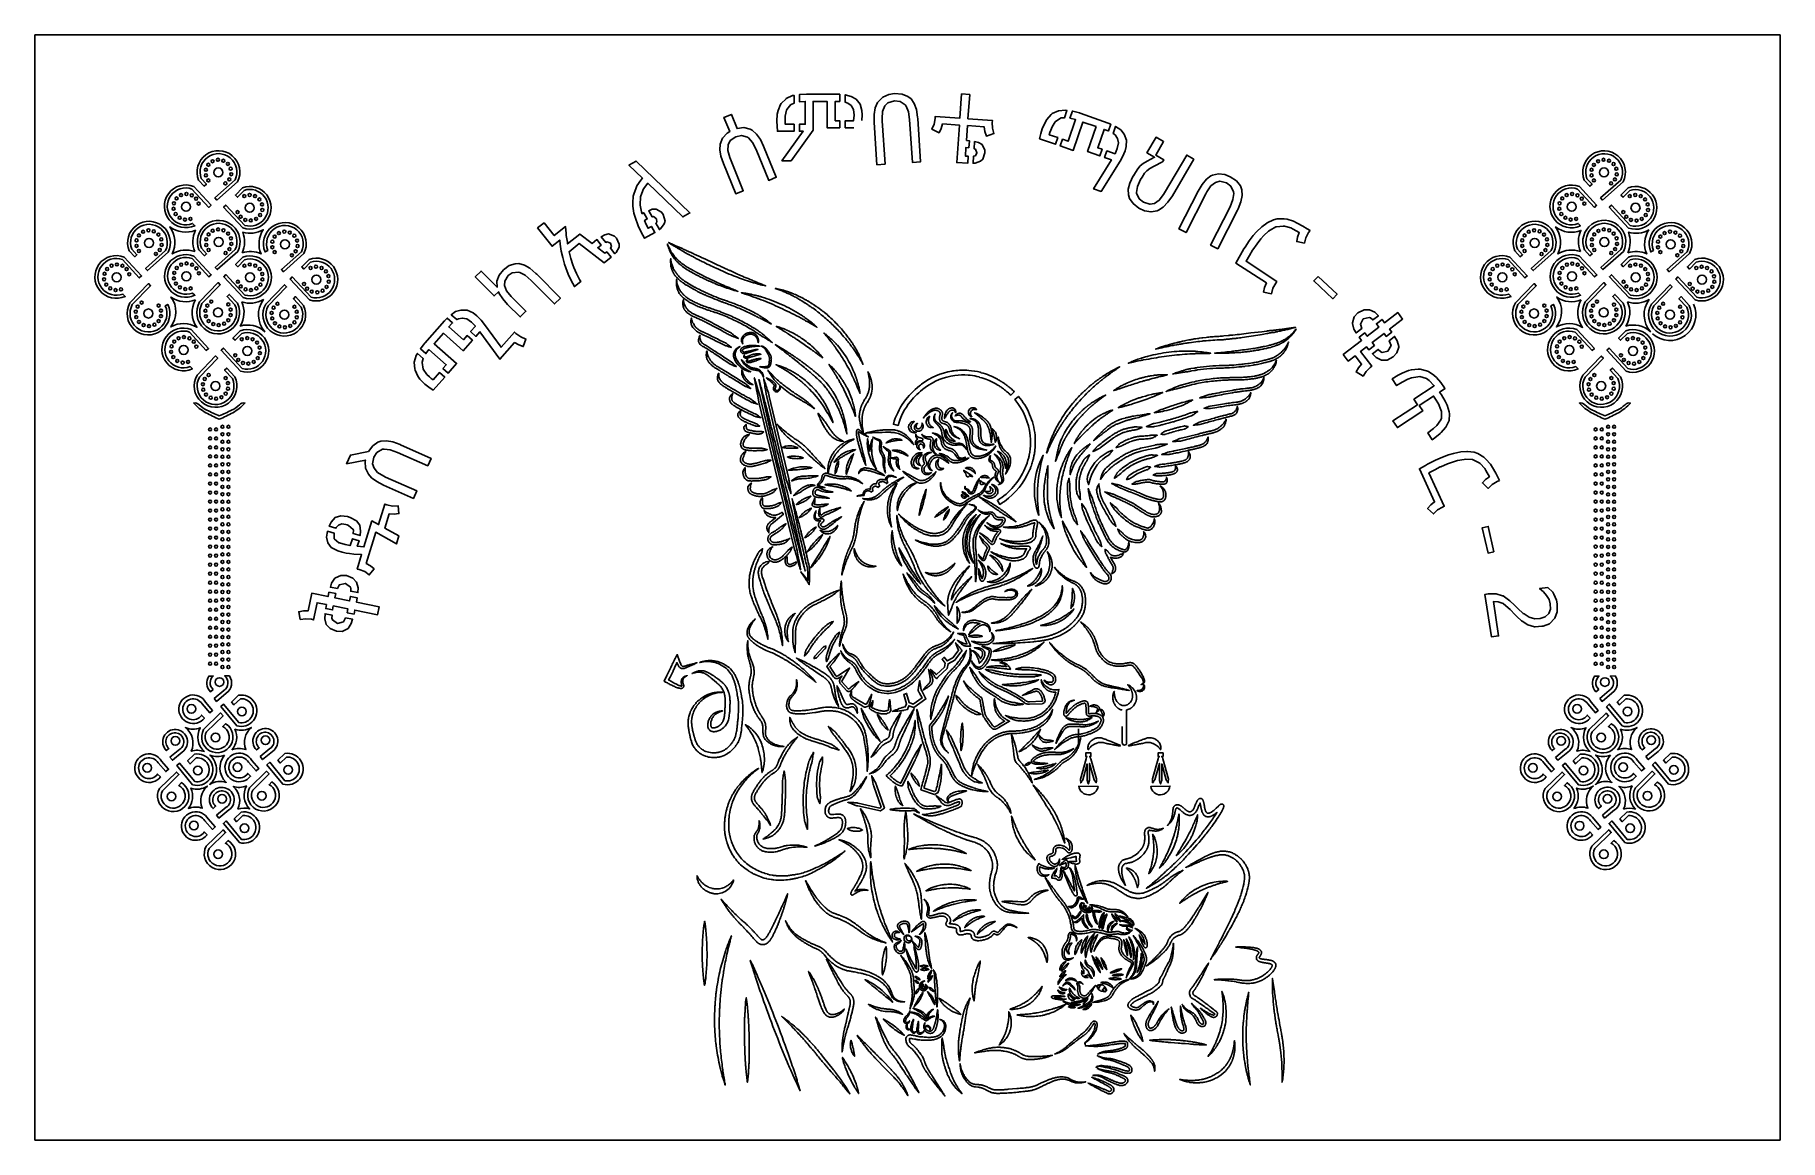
# Model space of a CAD drawing. Header units: millimetres. Extents: x 4236 to 5436, y 1579 to 2339.
import ezdxf

# ---------------------------------------------------------------- set-up
doc = ezdxf.new("R2010")
doc.units = ezdxf.units.MM
doc.layers.add('Default', color=70, linetype='Continuous')

msp = doc.modelspace()

# ---------------------------------------------------------------- linework, layer by layer
at = {"layer": 'Default'}
for points in [[(5436.4, 1579.4), (4236.4, 1579.4), (4236.4, 2339.4), (5436.4, 2339.4)], [(4757.4, 2297.6), (4757.3, 2297.6), (4753, 2295.6), (4753, 2295.5), (4749.6, 2292.3), (4749.1, 2291.6), (4747.4, 2287.3), (4746.9, 2284.9), (4746.6, 2280.1), (4746.7, 2276.7), (4747, 2273.1), (4758.5, 2273.1), (4758.5, 2277.9), (4752.4, 2277.9), (4752.3, 2279.6), (4752.3, 2281.1), (4752.4, 2283.5), (4753.3, 2287.7), (4753.5, 2288), (4756.3, 2291.5), (4756.4, 2291.6), (4758.5, 2292.4), (4758.5, 2297.8)], [(4789.7, 2293.7), (4789.9, 2293.7), (4789.9, 2298.6), (4788, 2298.7), (4767.6, 2298.7), (4767, 2298.7), (4762.4, 2298.5), (4762.1, 2298.4), (4762.1, 2293.4), (4766.1, 2293.7), (4766.1, 2277.9), (4762.1, 2277.9), (4762.1, 2273.1), (4764.7, 2273.1), (4750.1, 2252.8), (4756.4, 2252.8), (4771.5, 2273.9), (4771.5, 2293.7), (4781.1, 2293.7), (4781.1, 2275.5), (4789.9, 2275.5), (4789.9, 2280.4), (4786.8, 2280.4), (4786.8, 2293.7)], [(4815.8, 2292.8), (4814.3, 2289.2), (4813.5, 2284.6), (4813.5, 2279.2), (4815.4, 2250.1), (4821, 2250.5), (4819.1, 2280.4), (4819, 2281.8), (4819.3, 2286.8), (4820.8, 2290.5), (4823, 2292.7), (4827.4, 2294), (4831.3, 2293.6), (4834.9, 2291.2), (4835.5, 2290.3), (4837.1, 2286.5), (4837.9, 2281.1), (4839.8, 2251.7), (4845.4, 2252.1), (4843.5, 2281.8), (4843.4, 2282.8), (4842.6, 2288), (4841.1, 2292.1), (4839, 2295.4), (4836.7, 2297.1), (4832.7, 2298.7), (4827.6, 2299), (4823.7, 2298.4), (4819.5, 2296.6), (4816.5, 2293.7)], [(4855.4, 2281.9), (4854.8, 2278.1), (4853.2, 2274.5), (4858.1, 2272.1), (4859.6, 2275), (4860.5, 2278.2), (4872.1, 2277.4), (4870.3, 2251.6), (4877.9, 2251.1), (4878.2, 2255.9), (4876.2, 2256), (4876.6, 2262), (4878.6, 2261.8), (4879, 2266.6), (4877, 2266.8), (4877.7, 2277), (4889.1, 2276.2), (4889.7, 2272.9), (4890.7, 2269.8), (4895.8, 2271.5), (4894.9, 2275.2), (4894.7, 2279.1), (4894.9, 2280.5), (4878, 2281.7), (4879.2, 2298.4), (4873.6, 2298.8), (4872.4, 2282.1), (4855.5, 2283.3)], [(4727.2, 2268.5), (4729.9, 2265.3), (4732.4, 2260.5), (4741, 2239.3), (4746.2, 2241.5), (4737.4, 2262.9), (4735.3, 2267.5), (4732.7, 2271.2), (4729.7, 2273.8), (4728.2, 2274.6), (4724, 2275.6), (4719.2, 2275), (4715.3, 2284.7), (4710.2, 2282.6), (4714.2, 2272.9), (4712.5, 2271.7), (4709.3, 2268.4), (4707.7, 2264.3), (4707.5, 2260.4), (4708.1, 2256), (4709.8, 2250.9), (4718.3, 2230.1), (4723.5, 2232.2), (4714.7, 2253.9), (4714.2, 2255.1), (4713, 2260), (4713.2, 2263.9), (4714.5, 2266.7), (4718.3, 2269.4), (4722.2, 2270.2), (4726.3, 2269.1)], [(4945.1, 2287.7), (4945, 2287.7), (4940.3, 2287.2), (4940.2, 2287.1), (4936, 2285.3), (4935.3, 2284.7), (4932.2, 2281.2), (4931, 2279.2), (4929.1, 2274.8), (4928.1, 2271.5), (4927.3, 2268), (4938.1, 2264.2), (4939.7, 2268.8), (4933.9, 2270.7), (4934.4, 2272.3), (4934.9, 2273.8), (4935.8, 2276.1), (4938, 2279.7), (4938.2, 2279.9), (4942, 2282.3), (4942.2, 2282.4), (4944.4, 2282.4), (4946.1, 2287.5)], [(4966.2, 2276.3), (4960.2, 2259.1), (4968.6, 2256.2), (4970.2, 2260.8), (4967.2, 2261.8), (4971.6, 2274.4), (4974.4, 2273.5), (4974.6, 2273.4), (4976.2, 2278), (4974.3, 2278.8), (4955.1, 2285.5), (4954.6, 2285.7), (4950.1, 2287), (4949.8, 2287), (4948.1, 2282.2), (4952, 2281.2), (4946.9, 2266.3), (4943.1, 2267.6), (4941.5, 2263), (4950.4, 2260), (4957.1, 2279.4)], [(4979.3, 2270.6), (4980.8, 2268.2), (4981.5, 2265.1), (4980.6, 2261.2), (4979.2, 2257.7), (4973.6, 2259.6), (4972, 2255), (4976.6, 2253.4), (4964.4, 2233.5), (4969.7, 2231.7), (4982.6, 2252.5), (4984.3, 2255.6), (4986.1, 2259.7), (4986.8, 2262.6), (4987, 2267.1), (4985.5, 2271.1), (4983.1, 2274.1), (4979.5, 2276.5), (4977.8, 2271.6)], [(4991.8, 2242.5), (4991.7, 2242.4), (4989.4, 2237.5), (4988.2, 2233.2), (4988.3, 2229.4), (4989.1, 2226.8), (4991.6, 2223.4), (4995.6, 2220.2), (4999.4, 2218.5), (5003.9, 2217.7), (5008, 2218.4), (5009, 2218.8), (5012.3, 2220.9), (5015.5, 2224.3), (5018.6, 2228.8), (5033.2, 2253.9), (5028.4, 2256.7), (5013.2, 2230.8), (5012.5, 2229.6), (5009.5, 2225.7), (5006.3, 2223.5), (5003.1, 2222.9), (4998.6, 2224.3), (4995.7, 2226.7), (4994, 2230.5), (4993.9, 2231.1), (4994.5, 2235.1), (4996.7, 2239.9), (4997.7, 2241.6), (4999.4, 2244.2), (5001, 2246), (5003.1, 2247.5), (5006, 2249.2), (5011.7, 2252.1), (5012.6, 2253.5), (5007.1, 2256.7), (5012.5, 2266), (5007.4, 2269), (5001.1, 2258.3), (5006.3, 2255.3), (5001.3, 2252.6), (4998.4, 2250.9), (4996.4, 2249.3), (4994.7, 2247.3), (4993.1, 2244.8)], [(4883.1, 2256.2), (4881.9, 2256.1), (4881.5, 2251.1), (4882.9, 2251.1), (4886.7, 2252.5), (4888.2, 2253.9), (4889.7, 2258.2), (4889.6, 2260.2), (4887.7, 2264.1), (4885.3, 2265.5), (4882.6, 2266), (4882.2, 2261.1), (4883.3, 2260.8), (4884.2, 2258.4)], [(4653.9, 2216.4), (4653.6, 2217.7), (4652.7, 2222.3), (4652.6, 2222.9), (4652.8, 2227.6), (4652.9, 2228.1), (4654.5, 2232.5), (4655, 2233.5), (4657.8, 2237.4), (4681.9, 2214.2), (4686.8, 2217), (4649.8, 2252.6), (4644.9, 2249.8), (4654.2, 2240.8), (4653.1, 2239.4), (4650.4, 2235.5), (4649.8, 2234.2), (4648.2, 2229.8), (4647.8, 2228.4), (4647.5, 2223.8), (4647.5, 2221.5), (4648.3, 2216.7), (4649.3, 2213.4), (4651, 2208.7), (4651.3, 2208), (4653.3, 2203.8), (4655.6, 2199.5), (4662.7, 2203.5), (4660.4, 2207.7), (4658.1, 2206.4), (4656.7, 2209.1), (4655.6, 2211.8), (4657.5, 2212.9), (4655.1, 2217.1)], [(5045.1, 2242.5), (5042, 2240.1), (5039, 2236.6), (5036.2, 2231.9), (5023, 2206), (5028, 2203.4), (5041.6, 2230.1), (5042.2, 2231.4), (5045.1, 2235.5), (5048.2, 2237.9), (5051.2, 2238.7), (5055.8, 2237.6), (5058.8, 2235.3), (5060.7, 2231.4), (5060.8, 2230.3), (5060.2, 2226.2), (5058.2, 2221.2), (5044.8, 2194.9), (5049.8, 2192.3), (5063.3, 2218.9), (5063.7, 2219.8), (5065.7, 2224.7), (5066.5, 2229), (5066.3, 2232.9), (5065.3, 2235.5), (5062.6, 2239), (5058.4, 2241.8), (5054.7, 2243.3), (5050.3, 2243.8), (5046.1, 2242.9)], [(4602.6, 2196.8), (4601.8, 2201.4), (4601.7, 2202.8), (4601.3, 2207.6), (4593.5, 2201.4), (4586.5, 2210.1), (4582.1, 2206.6), (4592.1, 2194.1), (4597.3, 2198.3), (4597.7, 2195.4), (4598.4, 2190.7), (4599.4, 2186.3), (4600.6, 2181.7), (4601.5, 2179.1), (4603.2, 2174.8), (4605.1, 2170.5), (4607.4, 2166.3), (4611.8, 2169.8), (4611, 2171.2), (4608.8, 2175.2), (4607, 2179.5), (4606.4, 2181.3), (4605, 2185.7), (4603.7, 2190.3), (4610.7, 2195.9), (4627.9, 2182.7), (4632.6, 2186.5), (4629.6, 2190.2), (4628.4, 2189.3), (4623.5, 2193), (4625.9, 2194.9), (4622.9, 2198.6), (4619.6, 2196), (4611.2, 2202.4), (4602.7, 2195.7)], [(4664.1, 2210.6), (4663.3, 2209.9), (4665.8, 2205.5), (4666.7, 2206.1), (4669.2, 2209.4), (4669.7, 2211.4), (4668.5, 2215.8), (4667.3, 2217.5), (4663.6, 2219.6), (4660.9, 2219.5), (4658.5, 2218.5), (4660.9, 2214.2), (4661.8, 2214.5), (4663.8, 2212.9)], [(5113.2, 2204.8), (5111.3, 2206), (5108.3, 2207.8), (5104.3, 2210), (5101.9, 2211.2), (5097.4, 2212.6), (5095.4, 2212.9), (5090.7, 2212.8), (5088.1, 2212.2), (5083.8, 2210.1), (5083.6, 2210), (5080.1, 2207.4), (5076.4, 2203.9), (5074.2, 2201.4), (5071.4, 2197.7), (5068.5, 2193.5), (5067.6, 2192.2), (5065.3, 2188.2), (5064.4, 2186.6), (5062.1, 2182.5), (5083.2, 2168.8), (5082, 2165.6), (5081.3, 2162.5), (5086.8, 2161.4), (5087.7, 2165.2), (5089.6, 2168.7), (5090.3, 2169.8), (5069.2, 2183.7), (5071.5, 2187.6), (5073.7, 2191.3), (5073.9, 2191.6), (5076.8, 2195.7), (5079.4, 2199.2), (5081.4, 2201.4), (5084.7, 2204.4), (5085.7, 2205.1), (5089.8, 2207.3), (5090.2, 2207.4), (5094.8, 2207.9), (5095.6, 2207.8), (5100.1, 2206.6), (5101.6, 2205.9), (5105.8, 2203.6), (5104.7, 2200.4), (5104.1, 2197.3), (5109.4, 2196.2), (5110.4, 2199.9), (5112.2, 2203.5)], [(4632.9, 2193.8), (4632.2, 2192.8), (4635.3, 2188.9), (4636.2, 2189.8), (4638.1, 2193.4), (4638.2, 2195.4), (4636.3, 2199.6), (4634.9, 2201), (4630.9, 2202.6), (4628.3, 2202), (4625.9, 2200.6), (4629, 2196.7), (4630, 2197.2), (4632.3, 2196.1)], [(4569.9, 2176), (4573.6, 2174.1), (4577.7, 2170.6), (4593.8, 2154.4), (4597.8, 2158.4), (4581.5, 2174.8), (4580.9, 2175.4), (4576.8, 2178.9), (4573, 2181), (4569.2, 2182.1), (4566.7, 2182), (4562.5, 2180.7), (4558.7, 2177.8), (4555.7, 2174.1), (4554.1, 2170.1), (4554.2, 2165.9), (4543.2, 2177), (4539.2, 2173), (4552.2, 2159.9), (4555.1, 2162.8), (4555.7, 2161.6), (4558.2, 2157.9), (4561.5, 2154), (4570.1, 2145.4), (4574.1, 2149.3), (4564.9, 2158.6), (4564, 2159.5), (4560.8, 2163.5), (4559.4, 2167.1), (4559.5, 2170), (4561.8, 2173.9), (4564.6, 2175.8), (4568.9, 2176.3)], [(5118.7, 2173.3), (5131.8, 2161), (5128.9, 2158), (5115.8, 2170.2)], [(4527.6, 2144.2), (4530.3, 2144.7), (4533.4, 2144.1), (4536.7, 2141.9), (4539.3, 2139.2), (4536, 2135.4), (4539.7, 2132.1), (4542.4, 2135.2), (4556.2, 2116.4), (4566.3, 2127.8), (4569.2, 2126.2), (4572.2, 2125.1), (4574, 2130.2), (4570.5, 2131.7), (4567.2, 2134), (4566.2, 2135), (4557, 2124.6), (4545.5, 2140.3), (4543.3, 2143.2), (4540.2, 2146.3), (4537.7, 2148.2), (4533.6, 2150), (4529.4, 2150.2), (4525.7, 2149.1), (4522.7, 2147), (4526.6, 2143.6)], [(5154.6, 2110.7), (5155.8, 2111.6), (5148, 2121.7), (5152.1, 2124.8), (5153.7, 2122.8), (5157.5, 2125.8), (5155.9, 2127.8), (5164.1, 2134.1), (5165.6, 2132.1), (5169.4, 2135), (5167.9, 2137), (5176.9, 2144), (5173.5, 2148.4), (5164.4, 2141.4), (5162.7, 2143.7), (5158.9, 2140.7), (5160.6, 2138.5), (5152.5, 2132.2), (5150.8, 2134.4), (5147, 2131.5), (5148.7, 2129.3), (5136.1, 2119.6), (5139.5, 2115.1), (5144.2, 2118.8), (5148.7, 2112.9), (5146.6, 2110.4), (5144.9, 2107.6), (5149.7, 2104.8), (5151.8, 2108)], [(5154.9, 2144.8), (5156.4, 2143.4), (5160.2, 2146.3), (5157.8, 2148.7), (5154.2, 2150.4), (5150.4, 2150.4), (5146.1, 2148.3), (5143.5, 2145.5), (5142.3, 2141.5), (5142.3, 2141), (5143.4, 2137), (5144.9, 2134.5), (5148.9, 2137.6), (5147.8, 2140.4), (5149.8, 2144.1), (5153.9, 2145.1)], [(4522.9, 2140.7), (4523.6, 2141.3), (4520, 2144.6), (4518, 2142.8), (4504.6, 2127.5), (4504.2, 2127), (4501.5, 2123.6), (4505.3, 2120.2), (4507.4, 2123), (4519.3, 2112.6), (4517, 2110), (4520.6, 2106.8), (4526.4, 2113.5), (4510.9, 2127), (4517.3, 2134.2), (4531, 2122.2), (4537.3, 2129.4), (4533.6, 2132.6), (4531.1, 2129.8), (4521, 2138.6)], [(5161.8, 2121.5), (5160, 2123.1), (5156.1, 2120.1), (5158.8, 2117.5), (5162.4, 2115.8), (5166.2, 2115.8), (5170.4, 2118), (5173, 2120.7), (5174.3, 2124.6), (5174.3, 2125.2), (5173.2, 2129.1), (5171.4, 2132), (5167.6, 2129), (5168.9, 2125.8), (5166.8, 2122), (5162.7, 2121)], [(4502.6, 2114.3), (4503.5, 2116.9), (4499.6, 2120.4), (4498.7, 2118.9), (4497.3, 2114.4), (4497.3, 2114.2), (4497.6, 2109.7), (4497.8, 2108.9), (4499.8, 2104.6), (4501.2, 2102.7), (4504.6, 2099.3), (4507.2, 2097.1), (4510.3, 2095.1), (4518.2, 2104.1), (4514.6, 2107.2), (4510.2, 2102.3), (4508.8, 2103.2), (4507.7, 2104.2), (4505.9, 2105.9), (4503.5, 2109.5), (4503.3, 2109.6), (4502.6, 2114.1)], [(5206.4, 2069.3), (5206.7, 2069.6), (5208.7, 2073.8), (5208.9, 2074.2), (5209.2, 2078.8), (5208.9, 2080.1), (5207.5, 2084.7), (5206.1, 2087.6), (5203.5, 2091.9), (5202.3, 2093.7), (5206.1, 2096.3), (5205.7, 2096.8), (5203.1, 2100.3), (5200.2, 2103.7), (5198.4, 2105.4), (5194.6, 2107.9), (5193.4, 2108.4), (5188.9, 2109.6), (5187.6, 2109.6), (5182.9, 2109.1), (5181, 2108.6), (5176.6, 2106.8), (5173.7, 2105.4), (5169.7, 2102.8), (5172.7, 2098.2), (5176.6, 2100.6), (5180.5, 2102.7), (5182.9, 2103.6), (5187.3, 2104.3), (5188.8, 2104.4), (5193.2, 2103), (5195.2, 2101.7), (5198.6, 2098.1), (5184.6, 2088.8), (5187.1, 2085.1), (5170.2, 2074), (5173.3, 2069.3), (5190.7, 2080.8), (5188.3, 2084.5), (5198.2, 2091), (5199.5, 2089), (5201.6, 2085.6), (5203.2, 2081.6), (5203.7, 2080.4), (5203.5, 2075.9), (5203.1, 2074.7), (5200.4, 2070.8), (5198, 2068.7), (5194.1, 2065.7), (5197.2, 2061), (5199, 2062.3), (5202.6, 2065.2), (5203.4, 2065.9)], [(4476.5, 2054.5), (4480.6, 2054.1), (4485.8, 2052.3), (4506.6, 2043.1), (4508.9, 2048.2), (4487.7, 2057.6), (4487.6, 2057.7), (4482.5, 2059.5), (4478.1, 2060.2), (4474.2, 2060), (4472.2, 2059.3), (4468.7, 2056.8), (4465.8, 2052.8), (4453.4, 2050.5), (4450.7, 2044.5), (4463.7, 2047), (4463.5, 2046), (4463.8, 2041.4), (4465.7, 2037.4), (4467.8, 2034.9), (4471.5, 2032.3), (4476.2, 2029.8), (4496.7, 2020.7), (4499, 2025.9), (4477.6, 2035.3), (4476.4, 2035.9), (4472.1, 2038.5), (4469.6, 2041.5), (4468.6, 2044.4), (4469.5, 2049), (4471.6, 2052.2), (4475.4, 2054.4)], [(5243.4, 2032.9), (5242.5, 2034.8), (5241, 2037.9), (5238.7, 2042), (5237.3, 2044.2), (5234.2, 2047.7), (5232.7, 2049.1), (5228.6, 2051.5), (5226.1, 2052.4), (5221.4, 2052.9), (5221.1, 2052.9), (5216.8, 2052.6), (5211.9, 2051.5), (5208.5, 2050.6), (5204.2, 2049), (5199.5, 2046.9), (5198.1, 2046.3), (5194, 2044.1), (5192.5, 2043.3), (5188.4, 2041), (5198.9, 2018.2), (5196.2, 2016.2), (5194, 2013.7), (5198, 2010), (5200.8, 2012.7), (5204.3, 2014.7), (5205.5, 2015.3), (5194.9, 2038.2), (5199, 2040.4), (5202.8, 2042.3), (5203.2, 2042.4), (5207.8, 2044.4), (5211.8, 2045.9), (5214.7, 2046.8), (5219.1, 2047.5), (5220.3, 2047.7), (5224.9, 2047.3), (5225.3, 2047.2), (5229.5, 2045.2), (5230.1, 2044.7), (5233.3, 2041.3), (5234.2, 2039.9), (5236.6, 2035.6), (5233.9, 2033.6), (5231.8, 2031.3), (5235.7, 2027.5), (5238.5, 2030.2), (5241.9, 2032.2)], [(4442.1, 1993.3), (4442.3, 1996.7), (4437.7, 1998.1), (4437, 1994), (4437.8, 1990), (4440.2, 1986.8), (4444.7, 1984.7), (4447.8, 1983.7), (4450.5, 1983.1), (4452.8, 1982.7), (4455.7, 1982.4), (4461.1, 1982), (4458.1, 1972), (4459.5, 1971.7), (4463.2, 1970.3), (4466.3, 1968), (4469.7, 1972.2), (4467.2, 1974.3), (4464.3, 1975.9), (4470.8, 1997.4), (4485, 1989.4), (4486.7, 1994.8), (4477, 2000.2), (4480.1, 2010.1), (4483.4, 2009.8), (4486.7, 2010.2), (4486.1, 2015.6), (4482.3, 2015.4), (4478.4, 2016.2), (4477.1, 2016.8), (4472.8, 2002.6), (4468.2, 2005.2), (4462.7, 1987.3), (4458.1, 1987.7), (4459.3, 1991.5), (4454.7, 1992.9), (4453.2, 1988.2), (4449.7, 1988.9), (4445.8, 1990.1), (4445.4, 1990.2), (4442.2, 1992.9)], [(4451.2, 2002.4), (4452, 2002.1), (4455.2, 1999.3), (4455.4, 1998.7), (4455.2, 1996.5), (4460, 1995.1), (4460.4, 1998.2), (4459.8, 2002.2), (4457.6, 2005.2), (4453.2, 2007.5), (4451.3, 2008.1), (4446.9, 2008.7), (4443, 2007.6), (4442.8, 2007.5), (4440.1, 2004.4), (4438.8, 2001.5), (4443.4, 2000.1), (4443.5, 2000.6), (4445.2, 2002.3), (4447.4, 2003.1), (4450.2, 2002.7)], [(5239.7, 1983.9), (5235.6, 1983), (5231.6, 2000.5), (5235.7, 2001.4)], [(4426.7, 1937.5), (4428, 1937.1), (4430.4, 1948.9), (4436.9, 1947.6), (4436.4, 1944.9), (4441.1, 1944), (4441.6, 1946.7), (4451.7, 1944.7), (4451.2, 1942), (4455.9, 1941.1), (4456.4, 1943.8), (4472, 1940.7), (4473.1, 1946.2), (4457.5, 1949.3), (4458.1, 1952.2), (4453.4, 1953.2), (4452.8, 1950.2), (4442.7, 1952.2), (4443.3, 1955.2), (4438.6, 1956.1), (4438, 1953.1), (4426.8, 1955.4), (4424.4, 1943.4), (4421.2, 1943.3), (4417.9, 1942.7), (4418.9, 1937.4), (4422.7, 1937.9)], [(4445.7, 1961.1), (4445.7, 1961.3), (4449.9, 1962.2), (4453.4, 1959.7), (4453.7, 1958.7), (4453.6, 1956.8), (4458.5, 1955.9), (4458.6, 1959.1), (4457.6, 1963), (4455.1, 1965.8), (4450.6, 1967.6), (4446.9, 1967.7), (4443.1, 1966), (4442.6, 1965.7), (4440.4, 1962.3), (4439.6, 1959.6), (4444.4, 1958.7)], [(5245.6, 1953.7), (5241.3, 1955.1), (5240.5, 1955.1), (5235.8, 1955), (5233.5, 1954.6), (5238.1, 1925.4), (5242.9, 1926.1), (5239.3, 1949.7), (5242.6, 1949.6), (5245.9, 1948.4), (5249.4, 1945.4), (5250.8, 1944.2), (5254.3, 1940.6), (5255.3, 1939.5), (5258.7, 1936.5), (5259, 1936.2), (5263, 1933.8), (5267.5, 1932.4), (5268, 1932.4), (5272.7, 1932.7), (5273.6, 1932.8), (5277.8, 1934.5), (5278.2, 1934.7), (5281.3, 1938), (5281.5, 1938.3), (5283.1, 1942.7), (5283.2, 1943.4), (5283.1, 1948.1), (5282.6, 1950.6), (5280.8, 1954.8), (5280.1, 1956.1), (5276.7, 1959.4), (5271, 1958.6), (5273.7, 1956.4), (5275.9, 1953.9), (5277.6, 1951.2), (5278.4, 1948.1), (5278.5, 1944.6), (5277.3, 1941.5), (5275, 1939.3), (5271.4, 1938.1), (5267.7, 1937.9), (5264, 1938.9), (5260.4, 1941.2), (5259.7, 1941.6), (5256.2, 1945), (5253.8, 1947.2), (5250.6, 1950.3), (5249.7, 1951), (5245.9, 1953.6)], [(4440.7, 1938.2), (4440.8, 1940.4), (4436, 1941.3), (4435.8, 1937.8), (4436.8, 1934), (4439.4, 1931.2), (4443.8, 1929.3), (4447.6, 1929.2), (4451.4, 1930.9), (4451.8, 1931.2), (4454, 1934.6), (4454.9, 1937.6), (4450.1, 1938.5), (4448.6, 1935.8), (4444.5, 1934.7), (4441, 1937.1)]]:
    msp.add_lwpolyline(points, close=True, dxfattribs=at)
msp.add_lwpolyline([(4805, 2280.5), (4805.3, 2284.5), (4805.1, 2287.5), (4803.8, 2291.8), (4801.1, 2295.1), (4797.8, 2297.1), (4793.6, 2298.2), (4793.6, 2293.1), (4795.3, 2292.5), (4797.6, 2290.8), (4799.2, 2288.1), (4799.7, 2284.1), (4799.4, 2280.4), (4793.6, 2280.4), (4793.6, 2275.5), (4799.5, 2275.5)], dxfattribs=at)
for points in [[(4350.8, 2240.6), (4354.4, 2236.7), (4352.8, 2235.4), (4349, 2239.4, -1.5572), (4375.8, 2238.4), (4361.6, 2225.8), (4360.2, 2227.4), (4374.1, 2239.7), (4374.1, 2239.7, 1.50823), (4350.8, 2240.6)], [(5303.6, 2240.5), (5307.2, 2236.7), (5305.6, 2235.3), (5301.8, 2239.4, -1.5572), (5328.5, 2238.4), (5314.4, 2225.8), (5313, 2227.3), (5326.9, 2239.6), (5326.9, 2239.6, 1.50823), (5303.6, 2240.5)], [(4345.6, 2235.2), (4357.6, 2222.2), (4356, 2220.8), (4344.4, 2233.4, 1.444388), (4344.8, 2209.7), (4346.4, 2208.2, -1.521161)], [(4380.3, 2232.5), (4375.7, 2227.8), (4374.3, 2229.2), (4379.2, 2234.3, -1.407218), (4379.5, 2206.6), (4366.2, 2220.9), (4367.6, 2222.4), (4380.7, 2208.4), (4380.7, 2208.4, 1.351536), (4380.3, 2232.5)], [(5298.4, 2235.1), (5310.3, 2222.2), (5308.8, 2220.8), (5297.2, 2233.4, 1.444388), (5297.6, 2209.7), (5299.1, 2208.1, -1.521161)], [(5333.1, 2232.5), (5328.5, 2227.8), (5327, 2229.2), (5332, 2234.3, -1.407218), (5332.3, 2206.5), (5319, 2220.9), (5320.4, 2222.4), (5333.4, 2208.3), (5333.4, 2208.3, 1.351536), (5333.1, 2232.5)], [(4303, 2192), (4306.6, 2188.2), (4305.1, 2186.8), (4301.3, 2190.9, -1.5572), (4328, 2189.9), (4313.9, 2177.3), (4312.5, 2178.8), (4326.3, 2191.1), (4326.3, 2191.1, 1.50823), (4303, 2192)], [(4350.9, 2192.7), (4354.5, 2188.8), (4353, 2187.5), (4349.2, 2191.6, -1.5572), (4375.9, 2190.5), (4361.8, 2178), (4360.4, 2179.5), (4374.2, 2191.8), (4374.2, 2191.8, 1.50823), (4350.9, 2192.7)], [(4419.8, 2190.3, 1.50823), (4396.5, 2191.2), (4394.7, 2190.1, -1.5572), (4421.4, 2189), (4407.3, 2176.5), (4405.9, 2178), (4419.8, 2190.3)], [(5255.8, 2192), (5259.4, 2188.2), (5257.8, 2186.8), (5254, 2190.9, -1.5572), (5280.8, 2189.9), (5266.7, 2177.3), (5265.3, 2178.8), (5279.1, 2191.1), (5279.1, 2191.1, 1.50823), (5255.8, 2192)], [(5303.7, 2192.7), (5307.3, 2188.8), (5305.7, 2187.5), (5301.9, 2191.6, -1.5572), (5328.7, 2190.5), (5314.6, 2178), (5313.2, 2179.5), (5327, 2191.8), (5327, 2191.8, 1.50823), (5303.7, 2192.7)], [(5372.5, 2190.3, 1.50823), (5349.3, 2191.2), (5347.5, 2190.1, -1.5572), (5374.2, 2189), (5360.1, 2176.5), (5358.7, 2178), (5372.5, 2190.3)], [(4346.3, 2190.4, 0.228256), (4330.9, 2188.8, 0.272897), (4329.2, 2207.3, 0.257786), (4346.8, 2205, 0.213397)], [(4378.9, 2189.6, 0.205667), (4379.4, 2203.7, 0.206331), (4393.4, 2205.4, 0.247605), (4391.9, 2188.8, 0.188994)], [(4686.7, 2188.1, 0.003035), (4686.6, 2188.1, 0.000956), (4686.5, 2188.2, -0.005051), (4686.4, 2188.2, -0.013679), (4686.2, 2188.3, -0.018173), (4686, 2188.4), (4685.9, 2188.4), (4685.4, 2188.7), (4682.7, 2190.2, -0.001443), (4681.4, 2191, -0.000231), (4680, 2191.8, -0.001254), (4678.3, 2192.8, -0.002392), (4677.3, 2193.4, -0.00067), (4676.7, 2193.8, -0.002072), (4676.2, 2194.1, -0.000952), (4676, 2194.2, -0.003887), (4674.7, 2195, -0.002925), (4673.8, 2195.5, -0.002815), (4673.4, 2195.8, -0.006222), (4672.1, 2196.7, 0.001195), (4674.9, 2195.4, 0.00056), (4677.7, 2194.1), (4680.6, 2192.9, -0.000759), (4682.7, 2191.9, -0.001512), (4683.4, 2191.6, -0.001029), (4684.8, 2190.9, -0.002249), (4685.9, 2190.4, -0.000996), (4686.3, 2190.3), (4687.7, 2189.7), (4688.1, 2189.5), (4688.4, 2189.3), (4689.1, 2189, -0.001223), (4689.4, 2188.8, -0.002135), (4689.8, 2188.6), (4690.2, 2188.4, 0.003484), (4690.3, 2188.4, 0.001297), (4690.4, 2188.3, -0.001972), (4690.5, 2188.3, -0.001124), (4690.8, 2188.1, -0.001444), (4691.9, 2187.7, -0.00028), (4694, 2186.7, -0.001019), (4694.7, 2186.4), (4697.5, 2185.1), (4703.2, 2182.4), (4706, 2181.1, 0.001532), (4707.4, 2180.5, 0.000569), (4708.8, 2179.8, -0.001442), (4709.1, 2179.7, -0.000931), (4710.2, 2179.2), (4711.6, 2178.5, 0.001637), (4712, 2178.4, 0.000864), (4712.7, 2178.1, -0.000371), (4713, 2177.9, 0.001894), (4714.1, 2177.4, 0.000825), (4714.4, 2177.3), (4717.6, 2175.8, -0.007299), (4717.7, 2175.8, 0.000998), (4721.6, 2174, 0.000733), (4722.9, 2173.5), (4724.2, 2172.9), (4726.9, 2171.8), (4728.2, 2171.2, 0.002374), (4730.9, 2170.1, 0.00128), (4733.6, 2169, 0.001301), (4736.3, 2167.9, 0.00061), (4739, 2166.8, -0.010299), (4735.4, 2167.6, -0.005357), (4733.3, 2168.2, -0.00655), (4730.5, 2169, -0.005058), (4727.7, 2169.8), (4726.3, 2170.3), (4724.9, 2170.8), (4723.6, 2171.2), (4722.2, 2171.7, -0.006613), (4716.8, 2173.7, -0.009604), (4704.9, 2178.9, -0.008744), (4695.1, 2183.6, -0.001092), (4693.7, 2184.3, -0.001192), (4693, 2184.7, -0.000518), (4690.9, 2185.7, -0.001409), (4689.9, 2186.3, -0.001099), (4689.5, 2186.5, 0.002154), (4689.4, 2186.5, -0.001506), (4689.3, 2186.6, -0.005962), (4689.2, 2186.7), (4688.8, 2186.9, 0.002304), (4688.5, 2187.1, 0.00124), (4688.2, 2187.2), (4687.5, 2187.6), (4687.1, 2187.8), (4686.8, 2188, 0.053291)], [(5299.1, 2190.4, 0.228256), (5283.7, 2188.8, 0.272897), (5282, 2207.3, 0.257786), (5299.5, 2204.9, 0.213397)], [(5331.7, 2189.6, 0.205667), (5332.1, 2203.7, 0.206331), (5346.1, 2205.3, 0.247605), (5344.7, 2188.8, 0.188994)], [(4297.8, 2186.6), (4309.8, 2173.7), (4308.2, 2172.3), (4296.7, 2184.9, 1.444388), (4297, 2161.2), (4298.6, 2159.6, -1.521161)], [(4345.7, 2187.3), (4357.7, 2174.4), (4356.1, 2173), (4344.6, 2185.6, 1.444388), (4344.9, 2161.9), (4346.5, 2160.3, -1.521161)], [(4380.5, 2184.7), (4375.9, 2179.9), (4374.4, 2181.4), (4379.3, 2186.5, -1.407218), (4379.7, 2158.7), (4366.3, 2173.1), (4367.8, 2174.6), (4380.8, 2160.5), (4380.8, 2160.5, 1.351536), (4380.5, 2184.7)], [(4426, 2183.2), (4421.4, 2178.4), (4419.9, 2179.9), (4424.9, 2185, -1.407218), (4425.2, 2157.2), (4411.9, 2171.5), (4413.3, 2173), (4426.3, 2159), (4426.3, 2159, 1.351536), (4426, 2183.2)], [(4673.8, 2189.1, 0.009916), (4673.8, 2189), (4674.1, 2188.5, 0.006881), (4674.3, 2188.1, 0.020046), (4675.2, 2186.7, 0.014076), (4676.2, 2185.4), (4676.9, 2184.6, 0.008685), (4676.9, 2184.5, 0.008081), (4677.1, 2184.4, 0.001568), (4677.2, 2184.3), (4677.5, 2183.9, 0.011174), (4677.9, 2183.5, 0.006383), (4678.4, 2183, 0.000548), (4678.9, 2182.5, 0.004799), (4678.9, 2182.5, 0.008274), (4679, 2182.4, 0.003123), (4679.1, 2182.3, -0.001089), (4679.2, 2182.2), (4680, 2181.6), (4680.1, 2181.4), (4680.3, 2181.3, 0.00004), (4680.7, 2181, 0.001888), (4681.1, 2180.7, 0.003329), (4681.4, 2180.4, 0.009055), (4681.8, 2180.1), (4682.6, 2179.5), (4683.4, 2179), (4684, 2178.6), (4684.2, 2178.4), (4685, 2177.9, 0.001782), (4685.1, 2177.9, 0.006653), (4685.6, 2177.5, 0.00286), (4686.2, 2177.2, -0.001752), (4686.6, 2176.9), (4687, 2176.7), (4688.3, 2176), (4688.7, 2175.7), (4689.1, 2175.5), (4690, 2175.1, 0.001419), (4690.2, 2174.9, 0.002273), (4690.6, 2174.7, 0.001427), (4691.6, 2174.2, 0.001161), (4692.1, 2173.9, 0.0027), (4693.3, 2173.3, 0.001505), (4695, 2172.5, 0.000648), (4695.9, 2172, 0.00187), (4697.2, 2171.4, 0.003216), (4698.4, 2170.8, 0.000293), (4698.9, 2170.6, 0.00152), (4699.7, 2170.2, 0.00146), (4700.2, 2170.1), (4701, 2169.7), (4701.9, 2169.3), (4702.8, 2168.9), (4703.7, 2168.6, 0.001798), (4704.3, 2168.3, 0.001414), (4705.4, 2167.8, 0.008006), (4709.8, 2166.2, 0.02094), (4719.8, 2163, -0.00089), (4716.3, 2164.5, -0.002522), (4711.1, 2166.7, -0.004305), (4705.9, 2169, -0.001444), (4704.2, 2169.8, -0.011516), (4692.4, 2175.6, -0.00114), (4691.6, 2176.1, -0.001718), (4691.1, 2176.3, -0.002871), (4690.7, 2176.5, 0.000637), (4690.5, 2176.6, 0.000366), (4689.9, 2177, -0.001818), (4689.5, 2177.2, -0.003373), (4689.1, 2177.4, -0.010338), (4685.8, 2179.3, -0.006888), (4684.2, 2180.2, -0.013815), (4681.9, 2181.8, -0.018732), (4679.7, 2183.5, 0.002987), (4679.4, 2183.8, -0.001357), (4679, 2184.1, -0.006101), (4678.7, 2184.4, -0.010869), (4678.4, 2184.7), (4678, 2185.1, -0.001046), (4677.9, 2185.1, -0.003171), (4677.9, 2185.2, -0.004579), (4677.8, 2185.3, -0.011653), (4677.7, 2185.4), (4677.1, 2186.1, -0.002685), (4676.8, 2186.4, -0.013923), (4675.7, 2187.6, -0.020745), (4674.8, 2189), (4674.5, 2189.3, -0.009362), (4674.4, 2189.4, -0.005287), (4674.4, 2189.5, 0.001855), (4674.3, 2189.7), (4673.8, 2190.5, -0.01168), (4673.2, 2191.6, -0.003916), (4672.9, 2192.2, -0.016816), (4672.1, 2193.9, -0.00945), (4671.7, 2194.8, -0.003013), (4671.5, 2195.2, -0.001807), (4671.4, 2195.6, 0.007194), (4671.5, 2195.1, 0.012096), (4671.8, 2193.8, 0.01765), (4672.5, 2192, 0.020355), (4673.2, 2190.2), (4673.6, 2189.4, -0.003946), (4673.7, 2189.3, 0.002983), (4673.8, 2189.1, 0.003172)], [(4674.9, 2176.9, 0.003627), (4674.9, 2176.9, 0.00943), (4675, 2176.7, -0.001233), (4675, 2176.6, -0.00086), (4675.1, 2176.4, 0.003202), (4675.2, 2176.2, 0.006036), (4675.3, 2176, -0.000913), (4675.4, 2175.9, -0.000597), (4675.5, 2175.6, 0.002449), (4675.6, 2175.4, 0.004762), (4675.7, 2175.2, 0.00303), (4675.9, 2174.9, 0.007878), (4676, 2174.7, 0.012933), (4676.2, 2174.5, 0.005653), (4676.3, 2174.2, 0.008714), (4676.8, 2173.7, 0.001848), (4677.2, 2173.2, 0.039807), (4679.6, 2170.8, 0.005515), (4680, 2170.4, 0.010985), (4680.9, 2169.7, 0.002651), (4681.2, 2169.5, 0.005322), (4681.7, 2169.1, 0.006858), (4682.2, 2168.8), (4684.3, 2167.4, 0.008269), (4684.5, 2167.3, 0.002123), (4684.6, 2167.2), (4686.9, 2165.9), (4689.3, 2164.5, 0.006388), (4689.5, 2164.4, 0.002282), (4689.8, 2164.3, -0.002313), (4689.9, 2164.2), (4690.7, 2163.8, -0.000571), (4690.8, 2163.7, -0.000462), (4691.4, 2163.4, 0.001359), (4691.7, 2163.2, 0.00261), (4692.1, 2163), (4694.3, 2161.9, 0.004516), (4694.6, 2161.8, 0.001357), (4694.8, 2161.7, -0.001986), (4695, 2161.6), (4696.9, 2160.7), (4697.2, 2160.6), (4698, 2160.2, -0.000898), (4698.7, 2159.9, 0.001179), (4699.1, 2159.7, 0.002265), (4699.5, 2159.6, 0.009302), (4705.5, 2157.1), (4707, 2156.5, 0.000977), (4707.2, 2156.4, 0.001762), (4707.7, 2156.2, -0.000766), (4708.5, 2155.9, 0.001135), (4708.9, 2155.8, 0.001461), (4710, 2155.3), (4710.8, 2155.1), (4711.4, 2154.9, 0.01573), (4711.7, 2154.8), (4711.6, 2154.8, -0.016807), (4719.6, 2151.8, -0.01638), (4727.5, 2148.3, 0.000285), (4728, 2148.1, -0.000767), (4728.9, 2147.6, -0.001387), (4729.4, 2147.4), (4731.3, 2146.4, -0.001132), (4731.5, 2146.3, -0.003119), (4731.9, 2146.1, -0.005248), (4732.2, 2145.9, 0.001986), (4732.4, 2145.8, 0.009622), (4732.8, 2145.6, 0.014252), (4733.2, 2145.4, -0.005058), (4733.6, 2145.2, -0.001471), (4733.9, 2145, 0.001572), (4734.2, 2144.9), (4735.1, 2144.5, -0.001734), (4735.4, 2144.3, -0.002726), (4735.9, 2144.1, -0.001237), (4737.1, 2143.5), (4738.1, 2143), (4739, 2142.6, 0.000555), (4739.3, 2142.4, 0.00038), (4740, 2142.1, -0.00146), (4740.5, 2141.8, -0.002745), (4740.9, 2141.6, 0.000971), (4742.4, 2140.8, 0.00135), (4742.9, 2140.6, 0.001382), (4742.4, 2140.9, 0.001054), (4741.1, 2141.9), (4740.7, 2142.2, 0.001199), (4740.7, 2142.3, 0.001823), (4740.5, 2142.3, 0.000723), (4740.4, 2142.5, -0.001051), (4740.3, 2142.5), (4738.5, 2143.8), (4737.6, 2144.4), (4736.7, 2145, 0.004527), (4736.3, 2145.3, 0.002925), (4735.8, 2145.6), (4734.9, 2146.2, -0.000833), (4734.8, 2146.3, -0.00048), (4734.4, 2146.5, 0.00237), (4734.2, 2146.7, 0.004562), (4734, 2146.8, 0.002228), (4733.9, 2146.9, 0.013217), (4733.5, 2147.1, 0.009613), (4733, 2147.4, -0.005141), (4732.7, 2147.5, -0.001969), (4732.4, 2147.7, -0.000596), (4732.1, 2147.9), (4730.1, 2148.9, 0.001886), (4729.2, 2149.3, -0.000535), (4728.2, 2149.8, 0.016465), (4720.3, 2153.4, 0.016724), (4712.1, 2156.4), (4712, 2156.4), (4710.6, 2156.9, -0.001455), (4709.5, 2157.3, -0.001139), (4709.1, 2157.5, 0.000398), (4708.7, 2157.6, -0.000586), (4708.1, 2157.8, -0.002714), (4707.6, 2158), (4706.1, 2158.6, -0.008968), (4700.1, 2161.1, -0.00228), (4699.8, 2161.2, -0.001185), (4699.4, 2161.4, 0.000919), (4698.7, 2161.7), (4697.9, 2162.1), (4697.6, 2162.2), (4695.7, 2163.1, 0.002013), (4695.6, 2163.2, -0.001358), (4695.3, 2163.3, -0.003461), (4695.1, 2163.4, -0.002553), (4695, 2163.4), (4692.9, 2164.5, -0.001317), (4692.7, 2164.6, -0.002), (4692.3, 2164.8, -0.000781), (4691.8, 2165.1, 0.001171), (4691.4, 2165.3), (4690.7, 2165.6, 0.001179), (4690.6, 2165.7, 0.000621), (4690.4, 2165.8, -0.002423), (4690.2, 2165.9, -0.007695), (4690, 2166), (4687.7, 2167.3), (4685.5, 2168.6, -0.002149), (4685.4, 2168.7, -0.003276), (4685.3, 2168.8, -0.007887), (4685.2, 2168.8), (4683.2, 2170.1, -0.01051), (4682.3, 2170.7, -0.004006), (4681.9, 2171, -0.016159), (4680.6, 2172, -0.002328), (4680.5, 2172.1, -0.037744), (4678.5, 2174.2, -0.012584), (4678.3, 2174.4, -0.004135), (4678.2, 2174.5, -0.005174), (4678, 2174.8, -0.006623), (4677.9, 2175, -0.002531), (4677.8, 2175.1, 0.002382), (4677.7, 2175.3, 0.007304), (4677.5, 2175.5, 0.002546), (4677.4, 2175.6), (4677.3, 2175.8, 0.001524), (4677.2, 2176, 0.004832), (4677.1, 2176.1, -0.005951), (4676.9, 2176.3, -0.001291), (4676.8, 2176.6, 0.002232), (4676.6, 2176.7, -0.007949), (4676.5, 2177, -0.001775), (4676.3, 2177.2, 0.002915), (4676.2, 2177.4, -0.007783), (4676.2, 2177.5, -0.00696), (4676.1, 2177.6, -0.000759), (4676, 2177.7), (4675.8, 2178.1, -0.003135), (4675.7, 2178.4, -0.006175), (4675.4, 2178.8, -0.012708), (4675.2, 2179.5, -0.024096), (4674.5, 2181.1, -0.054076), (4673.6, 2185.6, 0.022391), (4673.5, 2184, 0.001123), (4673.5, 2183.9, 0.019844), (4673.6, 2182.4, 0.007885), (4673.6, 2181.8, 0.037537), (4674.1, 2179.1, 0.012102), (4674.3, 2178.4, 0.009607), (4674.7, 2177.5), (4674.8, 2177.1, 0.000572), (4674.8, 2177, 0.002365)], [(5250.6, 2186.6), (5262.6, 2173.7), (5261, 2172.3), (5249.4, 2184.9, 1.444388), (5249.8, 2161.2), (5251.4, 2159.6, -1.521161)], [(5298.5, 2187.3), (5310.5, 2174.3), (5308.9, 2173), (5297.3, 2185.5, 1.444388), (5297.7, 2161.9), (5299.3, 2160.3, -1.521161)], [(5333.3, 2184.7), (5328.6, 2179.9), (5327.2, 2181.4), (5332.1, 2186.5, -1.407218), (5332.4, 2158.7), (5319.1, 2173.1), (5320.6, 2174.5), (5333.6, 2160.5), (5333.6, 2160.5, 1.351536), (5333.3, 2184.7)], [(5378.8, 2183.2), (5374.2, 2178.4), (5372.7, 2179.9), (5377.7, 2185, -1.407218), (5378, 2157.2), (5364.7, 2171.5), (5366.1, 2173), (5379.1, 2159), (5379.1, 2159, 1.351536), (5378.8, 2183.2)], [(4301.8, 2155.2), (4314.6, 2168.4), (4316, 2166.9), (4303.4, 2153.9, 1.615623), (4326.1, 2153), (4327.8, 2154.1, -1.655304)], [(4375.7, 2154.8, -1.655304), (4349.7, 2155.8), (4362.5, 2169.1), (4363.9, 2167.6), (4351.3, 2154.6, 1.615623), (4374, 2153.7), (4368.6, 2159.4), (4370.1, 2160.9)], [(4421.2, 2153.3, -1.655304), (4395.2, 2154.3), (4408.1, 2167.6), (4409.5, 2166.1), (4396.9, 2153.1, 1.615623), (4419.5, 2152.1), (4414.2, 2157.9), (4415.6, 2159.4)], [(4682.2, 2161, -0.00322), (4682.2, 2161, -0.010734), (4682.1, 2161.1), (4681.9, 2161.4, -0.005818), (4681.8, 2161.5, -0.000325), (4681.7, 2161.5, 0.002728), (4681.7, 2161.6, -0.001407), (4681.6, 2161.7, -0.001082), (4681.5, 2161.9, 0.002408), (4681.4, 2161.9, 0.007918), (4681.3, 2162.1, -0.043434), (4679.8, 2164, -0.046533), (4678.7, 2166.3, -0.014314), (4678.4, 2167, -0.070748), (4677.7, 2171.2, 0.008967), (4677.7, 2170.7, 0.036048), (4677.5, 2168.6, 0.011339), (4677.6, 2168, 0.037401), (4677.8, 2166, 0.007049), (4677.9, 2165.7, 0.002897), (4678, 2165.3), (4678.1, 2165), (4678.1, 2164.9), (4678.3, 2164.4), (4678.4, 2164, 0.008671), (4678.5, 2163.8, 0.003343), (4678.6, 2163.6, -0.002785), (4678.6, 2163.4, 0.001883), (4678.7, 2163.3, 0.005928), (4678.9, 2162.9, 0.01584), (4679.2, 2162.2, 0.0241), (4679.9, 2161.1, 0.021503), (4680.3, 2160.7, 0.01211), (4680.5, 2160.3, 0.006853), (4680.8, 2160), (4681.3, 2159.5, -0.001355), (4681.4, 2159.5, -0.000917), (4681.5, 2159.3, 0.002494), (4681.6, 2159.2, 0.008119), (4681.8, 2159.1, 0.030495), (4683.8, 2157.4, 0.006354), (4684.4, 2157, 0.019303), (4686.3, 2155.7, 0.014799), (4688.3, 2154.6, 0.010195), (4690.1, 2153.7, 0.012507), (4693.1, 2152.4, 0.003792), (4694.3, 2152, 0.004501), (4696.1, 2151.3, 0.003154), (4697.9, 2150.6, 0.002596), (4700.4, 2149.8, -0.00075), (4704, 2148.6, -0.003238), (4706.5, 2147.7, -0.002507), (4707.7, 2147.3, -0.021684), (4717.1, 2143.3, -0.02055), (4726.2, 2138.6), (4727.8, 2137.6, -0.001082), (4728, 2137.6, -0.002955), (4728.2, 2137.4, -0.004451), (4728.4, 2137.3), (4730.6, 2136), (4732.7, 2134.6), (4733, 2134.4), (4733.2, 2134.2, -0.000446), (4733.4, 2134.1, -0.001997), (4733.6, 2134, -0.004386), (4733.8, 2133.9, -0.001106), (4733.8, 2133.8, -0.001404), (4734, 2133.7, 0.001618), (4734.2, 2133.6, 0.003535), (4734.3, 2133.5, 0.004044), (4734.4, 2133.4, 0.014082), (4734.8, 2133.2), (4735.4, 2132.8, -0.001335), (4735.5, 2132.8, -0.00203), (4735.6, 2132.7, -0.000803), (4735.8, 2132.6, 0.001173), (4735.9, 2132.5), (4737, 2131.8), (4738.1, 2131.2, 0.00147), (4738.7, 2130.8, 0.0008), (4739.2, 2130.5, -0.004527), (4740.9, 2129.5, -0.000904), (4742.5, 2128.4, 0.001963), (4743.6, 2127.7, 0.002366), (4742.6, 2128.6, -0.000584), (4741.7, 2129.5), (4741.2, 2129.9, 0.001301), (4741.2, 2130, 0.001979), (4741, 2130.1, 0.000783), (4740.9, 2130.2, -0.001143), (4740.7, 2130.3), (4739.8, 2131.2, 0.000826), (4739.3, 2131.6, 0.001475), (4738.8, 2132.1), (4737.8, 2132.9), (4736.8, 2133.7, -0.000576), (4736.7, 2133.8, -0.000462), (4736.5, 2133.9, 0.001382), (4736.4, 2134, 0.002651), (4736.3, 2134.1), (4735.8, 2134.5, 0.005845), (4735.6, 2134.7, 0.012238), (4735.2, 2134.9, 0.001745), (4735.2, 2134.9, 0.002542), (4735, 2135, 0.000498), (4734.8, 2135.2, -0.002195), (4734.7, 2135.2, -0.004828), (4734.4, 2135.4, -0.001502), (4734.2, 2135.6, 0.002489), (4733.9, 2135.8, 0.006478), (4733.6, 2136), (4731.4, 2137.4), (4729.2, 2138.7, 0.003025), (4729.1, 2138.8, 0.00324), (4728.9, 2138.9, 0.00178), (4728.7, 2139.1), (4727, 2140, 0.020649), (4717.8, 2144.8, 0.021433), (4708.2, 2148.8, 0.001241), (4707.6, 2149.1, 0.004281), (4704.6, 2150.1, 0.00077), (4700.9, 2151.4, -0.002626), (4698.5, 2152.2, -0.002009), (4697.3, 2152.6, -0.004199), (4695.5, 2153.3, -0.005545), (4693.7, 2154, -0.002099), (4693.1, 2154.2, -0.006148), (4691.7, 2154.8, -0.014934), (4689.1, 2156.1, -0.003826), (4688.5, 2156.4, -0.016283), (4686.6, 2157.5, -0.020833), (4684.8, 2158.7, -0.030661), (4682.9, 2160.3, -0.007174), (4682.7, 2160.4, -0.002137), (4682.6, 2160.6, 0.003191), (4682.4, 2160.7, -0.003004), (4682.4, 2160.8, -0.0011), (4682.3, 2160.9, -0.001799)], [(4725.4, 2161, 0.002063), (4725.3, 2161, 0.001028), (4725, 2161.1, -0.004005), (4724.8, 2161.2), (4723.9, 2161.5, -0.001165), (4723.1, 2161.8, -0.002642), (4722.4, 2162, -0.001173), (4722.2, 2162.1, -0.003411), (4722.9, 2162, -0.001812), (4723.6, 2161.9, -0.000615), (4724, 2161.9, -0.001851), (4725.1, 2161.7, -0.0059), (4725.8, 2161.6, -0.001591), (4726.2, 2161.5, -0.001235), (4727.6, 2161.3), (4728.5, 2161.1), (4728.9, 2161), (4729.4, 2160.9), (4731.1, 2160.5), (4732, 2160.3, -0.004681), (4732.2, 2160.2, -0.002441), (4732.4, 2160.2, 0.000828), (4732.8, 2160.1, 0.001024), (4732.9, 2160.1, -0.001363), (4733.3, 2160, -0.001414), (4734.2, 2159.7, -0.00027), (4734.6, 2159.6, 0.000902), (4735.1, 2159.5, -0.001195), (4735.3, 2159.4, -0.002293), (4735.5, 2159.4, -0.00125), (4735.7, 2159.3, -0.001455), (4736.2, 2159.2, -0.000379), (4736.4, 2159.1, -0.034875), (4749.9, 2154, -0.034072), (4762.7, 2147.1), (4763.1, 2146.9), (4763.5, 2146.6), (4764.2, 2146.1, -0.001421), (4765.3, 2145.4, -0.001565), (4765.7, 2145.1, -0.003301), (4766.8, 2144.3, -0.001653), (4767.9, 2143.5, -0.000492), (4768.7, 2143), (4770.1, 2141.9), (4770.8, 2141.3), (4771.2, 2141.1), (4771.4, 2140.9), (4771.5, 2140.8, -0.003143), (4772.9, 2139.6, -0.004922), (4774.2, 2138.3, -0.005094), (4772.6, 2139.3, -0.003381), (4771.1, 2140.2), (4770.9, 2140.3), (4770.7, 2140.4), (4770.3, 2140.7), (4769.6, 2141.1), (4768, 2142), (4766.4, 2142.8, -0.002433), (4766, 2143.1, 0.000103), (4765.5, 2143.4, 0.002261), (4765.1, 2143.6, 0.0016), (4764.9, 2143.7), (4761.7, 2145.4, 0.014771), (4748.9, 2151.7, 0.016029), (4735.7, 2157.3, -0.000762), (4735.3, 2157.4, -0.002055), (4734.9, 2157.6, 0.002323), (4734.7, 2157.7, 0.001207), (4734.5, 2157.7, -0.000423), (4734.2, 2157.9, -0.000513), (4734.1, 2157.9, -0.000537), (4733.2, 2158.2, -0.002142), (4732.4, 2158.5, -0.002088), (4732.2, 2158.6, 0.001409), (4731.9, 2158.7, 0.005953), (4731.6, 2158.8), (4730.7, 2159.1), (4729, 2159.7), (4728.6, 2159.9), (4727.3, 2160.3, -0.001194), (4726.1, 2160.8, -0.001571), (4725.6, 2160.9, 0.006923)], [(4765.2, 2157.9, -0.006989), (4765.2, 2157.9), (4765.9, 2157.5, -0.000014), (4766.6, 2157.1, -0.002247), (4767.2, 2156.8, -0.006792), (4767.9, 2156.4), (4768.9, 2155.8, -0.003913), (4769.1, 2155.6, -0.001958), (4769.4, 2155.5, 0.000674), (4769.8, 2155.2, 0.000826), (4769.9, 2155.2), (4770.9, 2154.5, -0.001731), (4771.1, 2154.4, -0.00098), (4771.6, 2154.1, 0.000337), (4771.8, 2153.9), (4772.8, 2153.3), (4773.7, 2152.6, 0.001356), (4774, 2152.5, -0.001402), (4774.3, 2152.2, -0.004624), (4774.7, 2152), (4776.1, 2150.9, -0.003091), (4776.3, 2150.8, -0.004747), (4776.6, 2150.6), (4777.5, 2149.9, -0.005498), (4777.9, 2149.5, -0.003306), (4778.4, 2149.2, -0.002225), (4779.3, 2148.5, -0.023969), (4786.2, 2142.3, -0.022287), (4792.5, 2135.5), (4792.5, 2135.5), (4793.3, 2134.3), (4793.4, 2134.2), (4793.6, 2134), (4794, 2133.5), (4795.5, 2131.5, -0.002288), (4796.1, 2130.8, -0.009841), (4797, 2129.5, -0.009437), (4797.8, 2128.5, -0.003208), (4798.5, 2127.4, -0.006049), (4799.8, 2125.3, -0.004489), (4800.4, 2124.2, -0.001364), (4800.8, 2123.6, -0.000972), (4801.1, 2123.1, -0.008159), (4802.9, 2119.8, -0.002053), (4803.4, 2118.7, -0.078325), (4803.5, 2118.5, -0.026168), (4803.5, 2118.4), (4803.7, 2118, -0.019305), (4804, 2117.6, -0.012963), (4804.1, 2117.3, 0.009577), (4804.2, 2117, 0.00392), (4804.3, 2116.9, 0.00306), (4804.3, 2116.7, 0.001526), (4804.4, 2116.5, -0.001566), (4804.5, 2116.2, -0.007287), (4804.6, 2115.8, -0.008274), (4804.7, 2115.6, -0.005469), (4805.1, 2114.7, -0.002074), (4805.4, 2114.2, -0.007586), (4805.7, 2113.3, -0.005715), (4805.9, 2112.8, 0.006358), (4805.2, 2114.1, 0.003723), (4804.9, 2114.6, 0.001049), (4804.5, 2115.1, -0.000293), (4804.3, 2115.4, 0.012227), (4804.2, 2115.8, 0.003135), (4804.1, 2115.9, 0.002478), (4804, 2116.1, 0.000782), (4803.9, 2116.2, -0.010319), (4803.6, 2116.8, -0.008279), (4803.5, 2117, 0.02283), (4803.2, 2117.4, 0.008), (4803.1, 2117.6), (4802.9, 2117.9, -0.068873), (4802.8, 2118.1, -0.0152), (4802.8, 2118.2, 0.00454), (4800, 2122.4, 0.003052), (4799.3, 2123.4, 0.00102), (4798.5, 2124.4, 0.005967), (4797.1, 2126.4, 0.000758), (4796.7, 2126.9, 0.001758), (4796.3, 2127.4, 0.008941), (4795.6, 2128.4, 0.005262), (4794.8, 2129.3, 0.003407), (4794, 2130.3, 0.000679), (4793.2, 2131.2, -0.002287), (4792.5, 2131.9, -0.001221), (4792.3, 2132.1), (4791.9, 2132.6), (4791.7, 2132.9), (4791.6, 2133), (4790.8, 2134.1, 0.016362), (4784.5, 2140.5, 0.018507), (4777.7, 2146.5, 0.001623), (4776.6, 2147.4, 0.002506), (4776.2, 2147.8, 0.001562), (4776, 2148), (4775.1, 2148.7, 0.0052), (4774.9, 2148.8, 0.003477), (4774.6, 2149), (4773.3, 2150), (4771.5, 2151.4), (4770.5, 2152, -0.000717), (4770.1, 2152.3, 0.001786), (4769.7, 2152.6, 0.000877), (4769.6, 2152.7), (4768.7, 2153.3, -0.001695), (4768.4, 2153.5, 0.001137), (4768.1, 2153.7, 0.004587), (4767.7, 2153.9), (4766.3, 2154.9), (4766.1, 2155), (4764.4, 2156.1), (4764.1, 2156.2, -0.021679), (4763.9, 2156.4, -0.009612), (4763.9, 2156.4, -0.001736), (4763.8, 2156.5), (4763.7, 2156.6, 0.007357), (4763.6, 2156.6), (4763.4, 2156.7, -0.013211), (4763.3, 2156.8, -0.006163), (4763.2, 2156.8, -0.01805), (4763.1, 2156.9, -0.025743), (4763, 2157, -0.019313), (4762.9, 2157, -0.03112), (4762.7, 2157.1, -0.032981), (4762.5, 2157.2, 0.010458), (4761.1, 2158.1, 0.009587), (4759.6, 2159, 0.011975), (4758, 2159.7, 0.00244), (4757.5, 2160, 0.003721), (4756.9, 2160.3, 0.003238), (4756.5, 2160.5, -0.101462), (4756.1, 2160.7, 0.001416), (4754.8, 2161.3, 0.003143), (4753.5, 2161.9, 0.002757), (4752.2, 2162.5, 0.004484), (4750.9, 2163, 0.009396), (4748.2, 2164.1), (4747.5, 2164.3), (4746.8, 2164.5), (4745.5, 2165), (4746.2, 2164.9), (4746.9, 2164.8), (4747.6, 2164.6), (4748.3, 2164.5, -0.008912), (4750.1, 2164, -0.004588), (4751.1, 2163.8, -0.009227), (4753.6, 2163, -0.001519), (4753.9, 2162.9, -0.007121), (4756.3, 2162.1, -0.047393), (4756.9, 2161.8, -0.009855), (4757, 2161.7, -0.003281), (4757.6, 2161.5, -0.004828), (4758.2, 2161.3, -0.004077), (4758.6, 2161.1, -0.011921), (4760.3, 2160.4, -0.014201), (4761.9, 2159.6, -0.010405), (4763.4, 2158.8, -0.0257), (4763.6, 2158.8, -0.017025), (4763.7, 2158.8, -0.046048), (4763.9, 2158.7, -0.024122), (4764, 2158.6), (4764.1, 2158.5, 0.003727), (4764.2, 2158.5), (4764.3, 2158.4, -0.003506), (4764.4, 2158.4, -0.011124), (4764.5, 2158.3, -0.001026), (4764.6, 2158.3, -0.006783), (4764.7, 2158.2, -0.021397), (4764.9, 2158.1, -0.011335), (4765, 2158.1, -0.003378), (4765.1, 2158, 0.003922), (4765.1, 2157.9, 0.007247)], [(5254.5, 2155.2), (5267.4, 2168.4), (5268.8, 2166.9), (5256.2, 2153.9, 1.615623), (5278.8, 2153), (5280.6, 2154.1, -1.655304)], [(5328.5, 2154.8, -1.655304), (5302.5, 2155.8), (5315.3, 2169.1), (5316.7, 2167.6), (5304.1, 2154.6, 1.615623), (5326.7, 2153.6), (5321.4, 2159.4), (5322.9, 2160.9)], [(5374, 2153.3, -1.655304), (5348, 2154.3), (5360.8, 2167.6), (5362.2, 2166.1), (5349.7, 2153.1, 1.615623), (5372.3, 2152.1), (5366.9, 2157.9), (5368.4, 2159.4)], [(4346.8, 2157.1, 0.286354), (4347.8, 2138.3, 0.272501), (4329.8, 2138.6, 0.341769), (4330, 2159.1, 0.252174)], [(4378.7, 2155.8, 0.219589), (4393.5, 2157.4, 0.347907), (4394.5, 2135.3, 0.259313), (4377.6, 2139.2, 0.246856)], [(4683.4, 2150, -0.002736), (4683.3, 2150.1, 0.001274), (4683.2, 2150.3, 0.006639), (4683.2, 2150.4, -0.011384), (4682.9, 2150.7, -0.015677), (4682.8, 2150.8, -0.011509), (4682.8, 2150.9, -0.007415), (4682.7, 2151.1, -0.043072), (4682.2, 2152.6, -0.002666), (4682.2, 2152.7, -0.030357), (4682, 2153.8, -0.015481), (4682, 2154.3, -0.032662), (4682, 2155.5, -0.009749), (4682, 2155.9, -0.014204), (4682.2, 2156.5, -0.018287), (4682.3, 2157.2, -0.005993), (4682.4, 2157.4, 0.05644), (4682.7, 2154.9, 0.011696), (4682.9, 2154.4, 0.084206), (4684.2, 2151.9, -0.011798), (4684.2, 2151.8, -0.00828), (4684.3, 2151.7, -0.003395), (4684.3, 2151.6, -0.001995), (4684.4, 2151.5, 0.003837), (4684.5, 2151.3, 0.00369), (4684.6, 2151.2, 0.012622), (4684.7, 2151, -0.001755), (4684.8, 2151, 0.000686), (4684.9, 2150.9, 0.002392), (4684.9, 2150.8, 0.036408), (4685.9, 2149.7, 0.026784), (4686.9, 2149, 0.022353), (4687.9, 2148.3, 0.005613), (4688.2, 2148.1, 0.015883), (4689.2, 2147.6, 0.01155), (4690.2, 2147.1, 0.005591), (4690.9, 2146.8, -0.001863), (4691.2, 2146.7, -0.001048), (4691.9, 2146.3, 0.00035), (4692.3, 2146.2), (4693.7, 2145.6, -0.005667), (4696.4, 2144.3, -0.004052), (4699.2, 2142.9, -0.005033), (4704.6, 2140.1, -0.003247), (4709.9, 2137.2, -0.001349), (4712.6, 2135.7, -0.000662), (4715.3, 2134.3, -0.002941), (4717.1, 2132.9, -0.004531), (4719, 2131.5, -0.003892), (4720.2, 2130.6, -0.006867), (4717.3, 2131.7, -0.001628), (4717, 2131.8, -0.000792), (4715.9, 2132.3), (4714.5, 2132.8, 0.00066), (4711.8, 2134.3, 0.00135), (4709.1, 2135.8, 0.002964), (4703.8, 2138.6, 0.005131), (4698.4, 2141.4, 0.00373), (4695.7, 2142.8, 0.005343), (4693, 2144.1), (4691.6, 2144.7, -0.000792), (4690.9, 2145, 0.001914), (4690.4, 2145.2, 0.000936), (4690.2, 2145.3, -0.008644), (4689.1, 2145.7, -0.01297), (4688.1, 2146.3, -0.010803), (4687.4, 2146.6, -0.024407), (4686, 2147.5, -0.029963), (4684.8, 2148.5, -0.035883), (4683.7, 2149.7, -0.004245), (4683.6, 2149.8, -0.001161), (4683.5, 2150, 0.00105)], [(5299.6, 2157.1, 0.286354), (5300.6, 2138.2, 0.272501), (5282.6, 2138.6, 0.341769), (5282.8, 2159.1, 0.252174)], [(5331.5, 2155.8, 0.219589), (5346.3, 2157.4, 0.347907), (5347.3, 2135.3, 0.259313), (5330.4, 2139.2, 0.246856)], [(4343.9, 2136.8), (4355.9, 2123.8), (4354.3, 2122.4), (4342.8, 2135, 1.444388), (4343.1, 2111.3), (4344.7, 2109.8, -1.521161)], [(4378.7, 2134.1, -1.351536), (4379, 2110), (4379, 2110), (4366, 2124), (4364.5, 2122.5), (4377.9, 2108.2, 1.407218), (4377.5, 2135.9), (4372.6, 2130.8), (4374.1, 2129.4), (4378.7, 2134.1)], [(4687.7, 2140.5, 0.008211), (4687.7, 2140.4, 0.004752), (4687.7, 2140.3, -0.001212), (4687.8, 2140.2, 0.027362), (4687.8, 2139.9, 0.027697), (4688.3, 2138.9, 0.087818), (4690.8, 2136.1, 0.013539), (4691.4, 2135.6, 0.025416), (4692.8, 2134.8, 0.013584), (4693.8, 2134.2, 0.009007), (4694.9, 2133.7, -0.004808), (4698.9, 2131.8, -0.002198), (4701.9, 2130.3, -0.002283), (4707, 2127.8), (4711, 2125.8, 0.001536), (4712, 2125.5, 0.003264), (4713.1, 2125.1, 0.00922), (4715.3, 2124.5, 0.009609), (4713.5, 2125.9, 0.001087), (4713.4, 2126, 0.002034), (4713.1, 2126.3, -0.000572), (4712.6, 2126.6), (4711.7, 2127.3), (4707.7, 2129.3, 0.001726), (4703.7, 2131.3, 0.002932), (4699.6, 2133.3, 0.004952), (4695.6, 2135.2, -0.0019), (4695.3, 2135.3, -0.00724), (4694.6, 2135.7, -0.013942), (4693.6, 2136.2, -0.015683), (4692.8, 2136.7, -0.02367), (4691.9, 2137.4, -0.054713), (4690.4, 2138.8, -0.022347), (4690, 2139.4, -0.047231), (4689.4, 2140.6, -0.014676), (4689.2, 2140.9, -0.01998), (4688.8, 2141.4, -0.016487), (4688.6, 2141.9, -0.011308), (4688.4, 2142.4, -0.006944), (4688.3, 2142.7, -0.021416), (4688, 2143.6, -0.017343), (4687.8, 2144.6, 0.06869), (4687.5, 2142.3, 0.018994), (4687.5, 2141.7, 0.014734), (4687.6, 2141.1), (4687.6, 2140.7, 0.002622), (4687.7, 2140.6, 0.001292), (4687.7, 2140.5, -0.001138)], [(4752.4, 2135.1, 0.001654), (4752.1, 2135.2, -0.00033), (4751.7, 2135.5, -0.001857), (4751.5, 2135.6, -0.001278), (4751.3, 2135.7), (4750.3, 2136.4, -0.00185), (4749.3, 2137, -0.002804), (4748.5, 2137.5, -0.001168), (4748.3, 2137.6, -0.002716), (4747.5, 2138.1, -0.004578), (4746.7, 2138.6, -0.00406), (4746.2, 2138.9, -0.006093), (4747.1, 2138.7, -0.004457), (4748, 2138.4, -0.001997), (4748.5, 2138.3, -0.00492), (4750, 2137.8, -0.001991), (4750.9, 2137.4, -0.002756), (4752.3, 2136.9, -0.002586), (4753.1, 2136.5, -0.002857), (4753.5, 2136.3, -0.001407), (4754, 2136.2, -0.000401), (4754.2, 2136, 0.001201), (4754.5, 2135.9, -0.001311), (4754.9, 2135.7, -0.00269), (4755.2, 2135.6, -0.001735), (4755.3, 2135.5), (4756.4, 2135, -0.001352), (4756.7, 2134.8, -0.001466), (4757.3, 2134.6, -0.00032), (4757.5, 2134.4, -0.003533), (4759.1, 2133.5, -0.001714), (4759.7, 2133.2, -0.003958), (4761.8, 2132, -0.003419), (4763.8, 2130.6, -0.036394), (4771.5, 2124.6, -0.003317), (4771.8, 2124.3, -0.001365), (4772.4, 2123.8, -0.001423), (4772.9, 2123.2, -0.00334), (4773.2, 2122.9, 0.000722), (4773.7, 2122.5, -0.002559), (4774.1, 2122), (4774.9, 2121.2, -0.003211), (4776, 2120, -0.003223), (4776.6, 2119.3, -0.003051), (4777.1, 2118.6, -0.004825), (4777.7, 2117.9, -0.004196), (4778.1, 2117.4, -0.005974), (4777.3, 2117.9, -0.004293), (4776.6, 2118.5, -0.00184), (4776.1, 2118.8, -0.004742), (4774.9, 2119.7, -0.001546), (4774.1, 2120.2), (4773.2, 2121, -0.001883), (4772.9, 2121.1, -0.00105), (4772.4, 2121.5, 0.000383), (4772.2, 2121.7, -0.002633), (4771.8, 2121.9, -0.001322), (4771.2, 2122.4, -0.001356), (4770.6, 2122.8, -0.002895), (4770.2, 2123.1, 0.007598), (4762.4, 2128.6), (4761.4, 2129.3), (4760.4, 2129.9, -0.000676), (4759.4, 2130.6, -0.002192), (4758.4, 2131.2, -0.004172), (4756.4, 2132.5), (4755.4, 2133.2), (4754.4, 2133.8, -0.002728), (4754, 2134.1, -0.000724), (4753.4, 2134.4, -0.000787), (4752.9, 2134.8, -0.002221), (4752.5, 2135, -0.001011)], [(5086.4, 2136.2, 0.007623), (5086.4, 2136.2), (5086.2, 2136.2, -0.00306), (5085.9, 2136.1, -0.002553), (5085.3, 2136, -0.000565), (5084.7, 2135.9, 0.000993), (5084.3, 2135.9, 0.003054), (5083.9, 2135.8), (5083.6, 2135.7, -0.005507), (5083.4, 2135.7, -0.001493), (5083.3, 2135.7, 0.002194), (5083.2, 2135.7), (5080.1, 2135.3), (5072.4, 2134.4), (5069.3, 2134), (5067.8, 2133.8), (5066.2, 2133.6, -0.004249), (5060.1, 2133, -0.00145), (5059.7, 2132.9, -0.001012), (5058.5, 2132.8, -0.000592), (5058.1, 2132.8, -0.002367), (5057, 2132.7), (5053.9, 2132.4, -0.021898), (5050.5, 2132.1, 0.005615), (5047.6, 2131.9, 0.003064), (5045.4, 2131.8, 0.006901), (5041.7, 2131.4), (5039.5, 2131.1), (5038.7, 2131), (5037.3, 2130.8, 0.001262), (5037.1, 2130.8, 0.001919), (5036.7, 2130.7, 0.000761), (5036.2, 2130.7, -0.001107), (5035.8, 2130.6, 0.005208), (5033.6, 2130.3, 0.002288), (5032.1, 2130, 0.001521), (5029.9, 2129.6), (5027.7, 2129.2), (5027, 2129), (5025.5, 2128.7), (5024.1, 2128.4, 0.001279), (5023.7, 2128.3, 0.002808), (5022.6, 2128, 0.000999), (5021.2, 2127.7), (5019.7, 2127.3), (5019, 2127.1, 0.002133), (5018.8, 2127.1, 0.001107), (5018.7, 2127, -0.00086), (5018.3, 2126.9), (5016.9, 2126.5, 0.001493), (5016.1, 2126.3, 0.000796), (5015.4, 2126.1), (5014.7, 2125.9), (5014, 2125.7, 0.000942), (5013.3, 2125.5, 0.001645), (5012.6, 2125.3, 0.01146), (5007, 2123.3, 0.001197), (5007.3, 2123.4, 0.001795), (5008.4, 2123.7, -0.001202), (5009.1, 2123.8, -0.003002), (5009.9, 2124, -0.000896), (5010.2, 2124.1, -0.001792), (5011.3, 2124.3, 0.000893), (5012.8, 2124.6), (5014.2, 2124.9), (5014.9, 2125.1), (5015.7, 2125.2), (5017.1, 2125.5), (5018.6, 2125.8, -0.001879), (5019.3, 2125.9, -0.000601), (5020, 2126.1), (5021.5, 2126.3, 0.000894), (5021.8, 2126.4, 0.001118), (5022.9, 2126.6, -0.00134), (5023.7, 2126.7, -0.002904), (5024.4, 2126.8, -0.002681), (5026.6, 2127.2, -0.003183), (5030.2, 2127.7, -0.006402), (5036.1, 2128.5, 0.000563), (5036.3, 2128.5, 0.000463), (5036.8, 2128.6, -0.001325), (5037.2, 2128.6, -0.00255), (5037.5, 2128.6), (5039, 2128.8), (5039.7, 2128.9), (5041.9, 2129.1, -0.013294), (5053.7, 2129.8, 0.096346), (5054.3, 2129.9, 0.001783), (5055.7, 2130.1, 0.002387), (5057.2, 2130.2, 0.000828), (5057.6, 2130.2, 0.001879), (5058.8, 2130.4, 0.001017), (5059.9, 2130.5, 0.001444), (5060.3, 2130.5, 0.002718), (5062.7, 2130.8, 0.00298), (5066.5, 2131.3, 0.007786), (5078.9, 2133.2), (5080.4, 2133.4), (5083.5, 2134, -0.001022), (5083.7, 2134, 0.002842), (5083.8, 2134, 0.005168), (5083.9, 2134), (5084.3, 2134.1), (5085, 2134.3, 0.000364), (5085.4, 2134.4, 0.002069), (5086, 2134.5, 0.004306), (5086.6, 2134.6), (5086.6, 2134.6, 0.004874), (5086.7, 2134.7, -0.010909), (5086.8, 2134.7, -0.020921), (5087, 2134.7, -0.013679), (5087.1, 2134.7), (5087.4, 2134.7, -0.003098), (5087.5, 2134.7, 0.003187), (5087.5, 2134.7, 0.008988), (5087.6, 2134.7, 0.002539), (5087.8, 2134.7, 0.002604), (5087.9, 2134.8, 0.007672), (5088, 2134.8, 0.003952), (5088.4, 2134.8, 0.004111), (5089, 2134.9, 0.002021), (5089.6, 2135.1, 0.002021), (5090.4, 2135.2, 0.00151), (5091.1, 2135.4, 0.00347), (5094.2, 2136), (5095.7, 2136.4, 0.002649), (5097.2, 2136.7, 0.001836), (5098.7, 2137.1, 0.001036), (5100.2, 2137.5, 0.000748), (5102.1, 2138, 0.002717), (5103.3, 2138.3, 0.002247), (5100.2, 2137.9, 0.000692), (5094, 2137, -0.001563), (5090.9, 2136.6, -0.001359), (5090.2, 2136.5, -0.002178), (5089.4, 2136.4, -0.000534), (5089.2, 2136.4, -0.002812), (5088.6, 2136.3, -0.003051), (5088.2, 2136.3, -0.00424), (5087.9, 2136.2, -0.006674), (5087.7, 2136.2, -0.001838), (5087.6, 2136.2, 0.002203), (5087.5, 2136.2, -0.013291), (5087.4, 2136.2, 0.005844), (5087.3, 2136.2, 0.003376), (5087.1, 2136.2, 0.024782), (5086.7, 2136.2, 0.006886), (5086.7, 2136.2, 0.010917), (5086.5, 2136.2, -0.001017)], [(5098.8, 2132.1, -0.008247), (5098.7, 2132), (5098.3, 2131.7, -0.017508), (5097.2, 2130.9, -0.011104), (5096.3, 2130.2, -0.007635), (5095.3, 2129.6), (5094.5, 2129.2, -0.010959), (5094.3, 2129.1, -0.006621), (5094.2, 2129.1, -0.001576), (5094.1, 2129), (5093.6, 2128.8, -0.008148), (5093.3, 2128.6, -0.005764), (5093, 2128.5, -0.003726), (5092.6, 2128.3, 0.001009), (5092.2, 2128.1, 0.002284), (5092, 2128, -0.003395), (5091.5, 2127.8, -0.015151), (5089.3, 2127.1, -0.011737), (5087.1, 2126.4, -0.008388), (5084.9, 2125.8, -0.010289), (5081.2, 2125, -0.001687), (5081, 2125, -0.002595), (5080.5, 2124.9, -0.001181), (5079.8, 2124.8, 0.001273), (5079.4, 2124.7, -0.001435), (5079.1, 2124.6, -0.002293), (5078.7, 2124.5, -0.001427), (5077.5, 2124.3, -0.003546), (5073.8, 2123.7, -0.009322), (5062.6, 2122.2, -0.003001), (5058.9, 2121.7, -0.002918), (5053.2, 2121.1, -0.001335), (5047.6, 2120.6, 0.009981), (5052.3, 2120.5, 0.01862), (5062.7, 2120.9, 0.001017), (5063.7, 2120.9, 0.002396), (5064.6, 2121), (5065.6, 2121.1), (5066.5, 2121.2), (5067.5, 2121.3), (5068.4, 2121.4, 0.002298), (5069.3, 2121.5, 0.000584), (5070.3, 2121.6, 0.001122), (5070.8, 2121.7, 0.002618), (5072.2, 2121.8, 0.001496), (5074, 2122.1, 0.000647), (5075, 2122.3, 0.001915), (5076.4, 2122.5, 0.003328), (5077.8, 2122.7, 0.001145), (5078.7, 2122.9, 0.001707), (5079.2, 2123, 0.002836), (5079.7, 2123.1), (5080.6, 2123.2), (5081.1, 2123.3), (5081.5, 2123.4), (5082.9, 2123.7), (5083.4, 2123.8, -0.000875), (5083.6, 2123.9, 0.000118), (5084.3, 2124.1, 0.00263), (5084.7, 2124.1, 0.007783), (5085.2, 2124.3), (5086.2, 2124.5), (5086.4, 2124.6), (5087.1, 2124.8), (5088, 2125.1), (5088.9, 2125.4, 0.008463), (5089.5, 2125.6, 0.004385), (5090, 2125.8, 0.000058), (5090.7, 2126.1), (5090.9, 2126.1), (5091.2, 2126.2), (5092, 2126.6, -0.001092), (5092.2, 2126.7, 0.002222), (5092.3, 2126.7, 0.00394), (5092.3, 2126.8, 0.010657), (5092.5, 2126.8, 0.000366), (5092.9, 2127, 0.002736), (5093.3, 2127.3, 0.006289), (5093.8, 2127.5, 0.00981), (5094.2, 2127.7), (5094.6, 2128, 0.001046), (5094.7, 2128, 0.003087), (5094.8, 2128.1, 0.004415), (5094.9, 2128.1, 0.01114), (5095, 2128.2), (5095.8, 2128.7, 0.007723), (5096.6, 2129.3, 0.014724), (5097.8, 2130.1, 0.01916), (5098.9, 2131.1), (5099.2, 2131.4, 0.006844), (5099.3, 2131.5, 0.005163), (5099.4, 2131.6, -0.00174), (5099.5, 2131.7, -0.002757), (5099.6, 2131.8), (5100.2, 2132.5, 0.020577), (5101.5, 2133.9, 0.002019), (5101.6, 2134.1, 0.015731), (5102.6, 2135.4, 0.003724), (5102.9, 2135.8, 0.015597), (5103.6, 2137.1, -0.00181), (5103.3, 2136.7, -0.005126), (5102.9, 2136.1, -0.007692), (5102.4, 2135.6, -0.01704), (5101.1, 2134.2, -0.001221), (5101, 2134, -0.004946), (5100.5, 2133.5, -0.01003), (5099.8, 2132.9), (5099.1, 2132.3, 0.004102), (5099, 2132.2, -0.003033), (5098.8, 2132.1, -0.0055)], [(5296.7, 2136.7), (5308.7, 2123.8), (5307.1, 2122.4), (5295.5, 2135, 1.444388), (5295.9, 2111.3), (5297.5, 2109.7, -1.521161)], [(5331.5, 2134.1, -1.351536), (5331.8, 2109.9), (5331.8, 2109.9), (5318.8, 2124), (5317.3, 2122.5), (5330.6, 2108.1, 1.407218), (5330.3, 2135.9), (5325.4, 2130.8), (5326.8, 2129.4), (5331.5, 2134.1)], [(4694.6, 2128.5, 0.020432), (4694.6, 2128.4, 0.011044), (4694.7, 2128.2, 0.005254), (4694.8, 2128.1, -0.002129), (4694.8, 2128.1, 0.043004), (4695.4, 2127.4, 0.005767), (4695.4, 2127.4, 0.028782), (4696, 2126.9, 0.01145), (4696.2, 2126.8, 0.009747), (4696.4, 2126.6, 0.002789), (4696.5, 2126.6, 0.002397), (4696.6, 2126.5, 0.000846), (4696.6, 2126.5), (4697.1, 2126.2, -0.004046), (4698, 2125.7, -0.004163), (4699.4, 2124.8, -0.00177), (4700.8, 2123.9, -0.00219), (4703.6, 2122.2, -0.00061), (4704.5, 2121.6, -0.00122), (4708.2, 2119.2, -0.000613), (4711.8, 2116.8), (4715.5, 2114.4), (4716.3, 2113.7, 0.000674), (4716.7, 2113.3, -0.002168), (4717, 2113, -0.001166), (4717.1, 2112.9, -0.009602), (4718.7, 2111.3, -0.009532), (4716.6, 2112.1, -0.002996), (4716.2, 2112.3, -0.000782), (4715.8, 2112.5, 0.000302), (4715.6, 2112.6), (4714.6, 2113), (4710.9, 2115.4, 0.000613), (4707.3, 2117.8, 0.001221), (4703.6, 2120.2, 0.001908), (4700.9, 2122, 0.000754), (4700, 2122.5, 0.001809), (4698.6, 2123.4, 0.003865), (4697.2, 2124.3, 0.003913), (4696.3, 2124.8), (4695.8, 2125.1, -0.001924), (4695.7, 2125.2, -0.009106), (4695.4, 2125.3, -0.004279), (4695.3, 2125.4, -0.03152), (4694.5, 2126, -0.008262), (4694.3, 2126.1, -0.048822), (4693.5, 2127.1, 0.001388), (4693.4, 2127.2, -0.002023), (4693.4, 2127.3, -0.006118), (4693.3, 2127.4, 0.002147), (4693.2, 2127.5, 0.008992), (4693.1, 2127.6, -0.012496), (4693.1, 2127.7, -0.003667), (4693, 2127.8, -0.003279), (4693, 2127.9, -0.002966), (4692.9, 2128, -0.003437), (4692.9, 2128.1, -0.010959), (4692.9, 2128.1, -0.001141), (4692.9, 2128.2, -0.046066), (4692.7, 2129.1, -0.019323), (4692.7, 2129.5, -0.034975), (4692.8, 2130.2, -0.022716), (4692.9, 2130.7, -0.066818), (4693.4, 2132.2, -0.02545), (4693.8, 2132.8, 0.015837), (4693.7, 2132.1, 0.030972), (4693.7, 2131.1, 0.022315), (4693.8, 2130.6, 0.04899), (4694, 2129.7, 0.062116), (4694.4, 2128.8, -0.007201), (4694.5, 2128.7, 0.006509), (4694.5, 2128.6, -0.010277), (4694.5, 2128.6, 0.000377)], [(4723.8, 2110.5, 0.002311), (4723.9, 2110.4, -0.001239), (4724, 2110.3, -0.001473), (4724.2, 2110.2, 0.004055), (4724.2, 2110.1, 0.007209), (4724.3, 2110.1), (4724.6, 2109.9, 0.01), (4724.8, 2109.8, 0.003161), (4724.9, 2109.7, 0.001931), (4724.9, 2109.7), (4725.2, 2109.5), (4725.7, 2109.2), (4725.9, 2109.1, 0.01809), (4727.2, 2108.4, 0.013977), (4728.6, 2107.7, -0.113865), (4722.8, 2110, -0.057786), (4720.4, 2112.1, -0.011068), (4719.5, 2113.1, -0.001834), (4719.4, 2113.2, -0.02285), (4718.5, 2114.5, -0.028377), (4717.7, 2115.7, -0.004628), (4717.6, 2115.9, -0.023488), (4717.3, 2116.7, -0.022472), (4717.1, 2117.4, -0.074313), (4716.8, 2119.4, -0.059762), (4717, 2120.7), (4717.1, 2120.9), (4717.2, 2121.1), (4717.2, 2121.3), (4717.3, 2121.4), (4717.3, 2121.5), (4717.5, 2121.9), (4717.7, 2122.2, -0.049765), (4718.5, 2123.3, -0.010585), (4718.7, 2123.5, -0.052395), (4719.9, 2124.5, -0.049172), (4721.3, 2125.2, 0.040985), (4719.9, 2124, 0.032407), (4719.1, 2123.1, 0.048813), (4718.4, 2121.9, 0.003382), (4718.4, 2121.9, 0.032233), (4718.2, 2121.3, 0.018035), (4718.1, 2120.8, 0.011693), (4718, 2120.5, 0.065564), (4717.9, 2119.1, 0.036637), (4718.1, 2118.2, 0.018453), (4718.2, 2117.7, 0.04396), (4718.8, 2116.4, 0.02188), (4719.3, 2115.5, 0.006705), (4719.5, 2115.2, 0.020763), (4720.3, 2114.1, 0.00117), (4720.4, 2114, 0.004951), (4720.6, 2113.7, 0.003278), (4720.8, 2113.4, 0.001626), (4721.1, 2113.1, 0.000542), (4721.3, 2112.8, 0.037757), (4723, 2111.1, 0.007964), (4723.4, 2110.8), (4723.7, 2110.5, 0.007758)], [(4722.9, 2122.6, 0.002949), (4722.9, 2122.6, 0.082194), (4722.9, 2122.3, 0.025886), (4723, 2122.2, 0.038149), (4723, 2122.1, 0.064271), (4723.2, 2121.8, 0.03234), (4723.4, 2121.6, 0.053352), (4723.5, 2121.5, 0.035326), (4723.6, 2121.4, 0.036434), (4723.8, 2121.4, 0.029662), (4723.9, 2121.3, 0.0256), (4724.1, 2121.3, 0.008626), (4724.2, 2121.3, 0.024458), (4724.4, 2121.3, 0.010188), (4724.5, 2121.3, 0.009317), (4724.6, 2121.3, 0.006675), (4724.8, 2121.3, 0.004589), (4724.9, 2121.4, 0.010313), (4725.1, 2121.4, 0.006335), (4725.4, 2121.5, 0.002418), (4725.5, 2121.5, 0.000669), (4725.6, 2121.5, 0.004767), (4726.1, 2121.7, 0.001639), (4726.4, 2121.7), (4727.2, 2122, -0.027549), (4730.8, 2122.8, -0.024849), (4733.7, 2123.1, -0.00058), (4732.1, 2122.6, 0.001464), (4731.3, 2122.3, 0.002641), (4730.6, 2122.1, 0.007572), (4728.3, 2121.3, 0.003026), (4727.5, 2121, 0.00014), (4726.9, 2120.8, -0.002423), (4726.5, 2120.7, -0.007242), (4725.9, 2120.5, -0.001163), (4725.7, 2120.4, -0.006536), (4725.5, 2120.3, -0.011295), (4725.2, 2120.3, -0.005853), (4725.1, 2120.2, -0.003624), (4724.9, 2120.2, -0.006581), (4724.8, 2120.2, -0.009344), (4724.6, 2120.2, -0.031041), (4724.2, 2120.1, -0.057119), (4723.6, 2120.2, -0.047927), (4723.1, 2120.3, -0.001734), (4723, 2120.4, -0.022785), (4722.9, 2120.4), (4722.8, 2120.5), (4722.7, 2120.6), (4722.7, 2120.6, -0.041657), (4722.3, 2120.9, -0.008454), (4722.3, 2121, -0.063464), (4721.9, 2121.6, -0.038409), (4721.8, 2121.9, -0.069905), (4721.7, 2122.5, -0.00094), (4721.7, 2122.6, -0.007282), (4721.7, 2122.8, -0.010847), (4721.7, 2122.9, -0.007289), (4721.8, 2123, -0.003167), (4721.8, 2123.1, -0.067075), (4722, 2123.6, -0.055961), (4722.4, 2124, -0.033825), (4722.8, 2124.3, -0.02272), (4723.2, 2124.5, -0.018817), (4723.6, 2124.7, -0.011003), (4723.9, 2124.9, -0.003804), (4724, 2124.9, -0.014375), (4724.4, 2125.1, -0.005135), (4724.6, 2125.1, -0.003692), (4724.8, 2125.2, -0.027471), (4726.5, 2125.5, -0.01449), (4727.6, 2125.7, -0.00496), (4728.2, 2125.8, -0.005378), (4728.5, 2125.8, -0.003133), (4728.8, 2125.8, -0.00109), (4729, 2125.8, -0.007136), (4729.7, 2125.9, -0.001216), (4729.8, 2125.9, -0.02237), (4731.5, 2125.8, -0.025483), (4733.3, 2125.6, -0.023328), (4734.7, 2125.3, 0.009363), (4733.1, 2125.3, 0.007373), (4732.1, 2125.3, 0.005487), (4731.5, 2125.2, 0.010019), (4730.5, 2125.1, 0.005181), (4729.9, 2125.1), (4729.1, 2124.9, 0.002899), (4728.8, 2124.9, 0.001277), (4728.3, 2124.8, 0.00648), (4727.3, 2124.6, 0.009991), (4726.3, 2124.4, 0.013775), (4725.4, 2124.1, 0.003181), (4725.2, 2124.1, 0.006302), (4724.8, 2123.9, 0.010134), (4724.5, 2123.8, 0.031753), (4723.8, 2123.5, 0.011549), (4723.6, 2123.4, 0.016176), (4723.4, 2123.2, 0.027583), (4723.3, 2123.1, 0.034729), (4723.1, 2122.9, 0.033401), (4723, 2122.8, 0.035866), (4723, 2122.7, -0.019675)], [(4730.3, 2133.2, -0.002973), (4730.3, 2133.2, 0.000798), (4730.2, 2133.3, 0.006075), (4730.1, 2133.3, 0.036756), (4729.4, 2133.5, 0.024529), (4729, 2133.5, 0.055959), (4727.8, 2133.5, 0.05008), (4726.7, 2133.3, 0.027535), (4726.1, 2133, 0.018102), (4725.7, 2132.8, 0.078483), (4724.1, 2131.7, 0.016053), (4723.9, 2131.4, 0.024442), (4723.6, 2131, 0.039195), (4723.2, 2130.4, 0.076169), (4722.9, 2129.3, 0.03446), (4722.9, 2128.7, 0.031042), (4722.9, 2128.1, 0.029055), (4723, 2127.4, 0.01547), (4723.2, 2126.9, -0.017135), (4723, 2127.1, -0.011702), (4722.9, 2127.4, -0.00231), (4722.8, 2127.5, -0.032464), (4722.6, 2128.1, -0.015872), (4722.5, 2128.2, -0.012095), (4722.4, 2128.4, -0.008344), (4722.4, 2128.7, -0.017948), (4722.3, 2128.9, -0.01343), (4722.3, 2129.2, -0.006818), (4722.3, 2129.4, -0.008409), (4722.3, 2129.6, -0.012618), (4722.3, 2129.8, -0.01685), (4722.3, 2130.1, -0.018054), (4722.4, 2130.3, -0.013584), (4722.4, 2130.5, -0.009138), (4722.5, 2130.7, -0.006254), (4722.5, 2130.9, -0.004866), (4722.6, 2131, -0.002425), (4722.6, 2131.1, 0.000886), (4722.7, 2131.2, -0.004765), (4722.7, 2131.3, -0.008141), (4722.7, 2131.4, -0.011849), (4722.9, 2131.6, -0.01734), (4723, 2131.9, -0.006031), (4723.1, 2132, -0.001991), (4723.1, 2132.1, -0.006709), (4723.2, 2132.2, -0.010725), (4723.3, 2132.3), (4723.4, 2132.4), (4723.5, 2132.5, -0.013534), (4723.6, 2132.6, -0.003856), (4723.6, 2132.7, -0.003219), (4723.7, 2132.8, -0.011021), (4723.8, 2132.9, -0.004576), (4723.9, 2132.9, -0.002365), (4724, 2133, -0.031622), (4724.6, 2133.5, -0.02059), (4725.1, 2133.8, -0.03506), (4725.9, 2134.3, -0.014311), (4726.3, 2134.4, -0.051204), (4727.7, 2134.7, -0.034649), (4728.6, 2134.8, -0.023173), (4729.1, 2134.8, -0.055139), (4730.3, 2134.5, -0.011711), (4730.5, 2134.4, -0.004791), (4730.6, 2134.4, -0.002706), (4730.6, 2134.3, 0.000103), (4730.8, 2134.3, -0.007994), (4730.9, 2134.2, -0.002562), (4731, 2134.2, 0.000457), (4731.1, 2134.1, 0.001292), (4731.3, 2134), (4731.4, 2133.9), (4731.6, 2133.8, -0.001251), (4731.6, 2133.7, -0.012649), (4731.7, 2133.7, -0.031994), (4732.2, 2133.3, -0.021026), (4732.5, 2132.9, -0.008562), (4732.7, 2132.7, -0.002427), (4732.8, 2132.5, -0.008548), (4732.9, 2132.4, -0.01473), (4733.1, 2132.1, -0.015154), (4733.2, 2132, -0.009778), (4733.2, 2131.8, -0.003012), (4733.3, 2131.8, -0.002135), (4733.4, 2131.5, -0.008051), (4733.4, 2131.4, -0.002495), (4733.4, 2131.4, 0.000852), (4733.5, 2131.2), (4733.6, 2131.1, -0.005132), (4733.6, 2131, 0.000731), (4733.6, 2130.9, 0.000704), (4733.7, 2130.7, -0.00162), (4733.7, 2130.7, -0.002944), (4733.7, 2130.6), (4733.8, 2130.2, 0.001875), (4733.8, 2130.1), (4733.9, 2129.9, 0.000973), (4733.9, 2129.8, -0.005142), (4733.9, 2129.7, -0.00657), (4733.9, 2129.6, 0.003229), (4733.9, 2129.5, 0.000979), (4733.9, 2129.4, -0.003884), (4733.9, 2129.2, -0.00806), (4733.9, 2129.1, -0.017164), (4733.9, 2128.9, -0.023688), (4733.9, 2128.5, -0.014617), (4733.9, 2128.2, -0.010839), (4733.8, 2127.9, -0.006033), (4733.8, 2127.7, -0.004687), (4733.7, 2127.9, -0.00206), (4733.7, 2128), (4733.7, 2128.1, 0.008124), (4733.7, 2128.2, 0.002467), (4733.7, 2128.3), (4733.6, 2128.6, 0.004159), (4733.6, 2128.7, 0.00209), (4733.6, 2128.8, -0.000694), (4733.6, 2128.9, 0.010978), (4733.6, 2129, 0.007606), (4733.5, 2129.1, 0.003075), (4733.5, 2129.2, 0.001663), (4733.5, 2129.4, -0.00387), (4733.4, 2129.5, 0.005135), (4733.4, 2129.6, 0.002498), (4733.4, 2129.7, -0.001536), (4733.3, 2129.8), (4733.3, 2129.9, 0.009742), (4733.2, 2130, -0.003372), (4733.2, 2130.1), (4733.1, 2130.4), (4733, 2130.6), (4732.9, 2130.8), (4732.8, 2130.9, -0.001574), (4732.7, 2131, 0.006818), (4732.7, 2131.2, 0.029636), (4732.2, 2131.8, 0.015319), (4731.9, 2132.1, 0.008826), (4731.9, 2132.2, 0.002237), (4731.8, 2132.2, -0.004034), (4731.7, 2132.3), (4731.6, 2132.4), (4731.5, 2132.5, -0.008749), (4731.4, 2132.5, 0.00168), (4731.4, 2132.6, 0.015897), (4731.3, 2132.6), (4731.1, 2132.8, 0.012659), (4731, 2132.9, 0.001115), (4730.9, 2132.9), (4730.8, 2133), (4730.7, 2133, 0.009142), (4730.6, 2133.1, -0.00338), (4730.5, 2133.1, -0.002243), (4730.5, 2133.1, 0.003534), (4730.4, 2133.2, 0.00669)], [(4740.6, 2111.7, -0.002065), (4740.6, 2111.8, -0.007925), (4740.7, 2111.9, 0.061656), (4740.9, 2112.2, 0.024649), (4741, 2112.3, 0.02149), (4741.1, 2112.6, 0.01157), (4741.1, 2112.8, 0.010723), (4741.2, 2113, 0.007811), (4741.2, 2113.3, 0.005378), (4741.3, 2113.5, 0.001388), (4741.3, 2113.6, 0.001124), (4741.3, 2114.1, 0.002471), (4741.3, 2114.3), (4741.4, 2115.1, 0.001472), (4741.5, 2115.4, 0.006869), (4741.5, 2115.9, 0.010307), (4741.5, 2116.4, 0.002565), (4741.5, 2116.4, 0.034404), (4741.5, 2117.2, 0.028284), (4741.4, 2117.7, 0.030352), (4741.3, 2118.2, 0.009022), (4741.2, 2118.3, 0.012592), (4741.1, 2118.6, 0.003638), (4741.1, 2118.7, 0.003239), (4741, 2118.9, 0.001201), (4741, 2119, 0.007634), (4740.8, 2119.4, 0.002595), (4740.7, 2119.6, 0.002372), (4740.3, 2120.2), (4739.6, 2121.5), (4739.3, 2122.1, 0.001648), (4739.2, 2122.4, 0.003689), (4739, 2122.6, 0.003783), (4738.9, 2122.7, 0.015621), (4738.6, 2123.2, 0.021062), (4738.3, 2123.6, 0.016743), (4738.1, 2123.8, 0.026597), (4737.7, 2124.3, 0.029122), (4737, 2124.7, 0.042421), (4735.8, 2125.4, 0.002697), (4735.7, 2125.4, -0.064141), (4737.2, 2125, -0.065869), (4738.5, 2124.3, -0.031211), (4739, 2123.9, -0.02502), (4739.5, 2123.4, -0.006134), (4739.6, 2123.2, -0.013783), (4740, 2122.7, -0.006244), (4740.3, 2122.3, -0.002656), (4740.5, 2122, -0.00599), (4741.3, 2120.8, -0.004111), (4741.6, 2120.3, -0.012039), (4742, 2119.5, -0.026876), (4742.4, 2118.8, -0.03106), (4742.6, 2118.2, -0.008071), (4742.6, 2118, -0.035219), (4742.8, 2117.2, -0.030321), (4742.8, 2116.4, -0.011464), (4742.8, 2115.9, -0.007677), (4742.7, 2115.5, -0.002998), (4742.7, 2115.1, -0.00079), (4742.6, 2114.9), (4742.5, 2114.2, -0.00124), (4742.5, 2113.9, -0.002424), (4742.5, 2113.7, -0.005979), (4742.4, 2113.4, -0.002489), (4742.4, 2113.3, -0.009867), (4742.3, 2112.8, -0.004334), (4742.3, 2112.7, -0.017118), (4742.2, 2112.4, -0.029683), (4742, 2111.9, -0.061122), (4741.7, 2111.4, -0.029164), (4741.5, 2111.2, -0.011898), (4741.4, 2111.1, -0.003389), (4741.3, 2111, -0.001608), (4741.2, 2111, -0.009474), (4741.1, 2110.9, -0.016343), (4740.9, 2110.8, -0.015894), (4740.8, 2110.7, -0.015499), (4740.7, 2110.7, -0.046727), (4740.3, 2110.5, -0.01872), (4740, 2110.5, -0.010184), (4739.9, 2110.5, -0.021446), (4739.4, 2110.4, -0.012085), (4739.1, 2110.5, -0.009214), (4738.4, 2110.5, -0.001489), (4738.4, 2110.5), (4738, 2110.5, -0.000521), (4737.8, 2110.6, -0.002197), (4737.8, 2110.6, -0.006067), (4737.6, 2110.6, -0.056694), (4735.2, 2111.2, -0.011805), (4734.8, 2111.3, 0.016933), (4736.2, 2111.2, 0.013526), (4737.2, 2111.2, 0.007825), (4737.6, 2111.2, 0.004904), (4738, 2111.2), (4738.4, 2111.2, 0.000484), (4738.6, 2111.2, 0.00182), (4738.8, 2111.3, 0.004873), (4739.1, 2111.3, 0.00352), (4739.3, 2111.3, 0.007709), (4739.5, 2111.3, 0.012434), (4739.7, 2111.4, 0.042792), (4740.1, 2111.5, 0.027052), (4740.3, 2111.5, 0.021975), (4740.4, 2111.6, 0.015918), (4740.5, 2111.6, 0.009355), (4740.5, 2111.7, 0.008538)], [(4789.9, 2080, 0.001758), (4789.9, 2080.1), (4789.6, 2080.7, 0.000617), (4789.4, 2081.1, 0.00184), (4789.3, 2081.4, 0.004598), (4789.1, 2081.8), (4788.9, 2082.4, 0.002494), (4788.7, 2082.7, 0.003667), (4788.6, 2082.9, 0.001522), (4788.6, 2083), (4788.1, 2084.1, 0.026249), (4784.5, 2090.7, 0.010085), (4783.1, 2092.8, 0.015153), (4780.9, 2095.9, 0.006526), (4780.2, 2096.8, 0.024384), (4776.9, 2100.6, 0.0103), (4774.6, 2102.8, 0.005318), (4773.2, 2104, 0.004166), (4773, 2104.2, 0.002072), (4772.8, 2104.5, -0.000729), (4772.4, 2104.8, -0.000882), (4772.3, 2104.9, 0.001157), (4771.7, 2105.4, 0.002513), (4771.5, 2105.6, 0.001597), (4771.3, 2105.7), (4770.4, 2106.5), (4769.4, 2107.4, 0.003238), (4768, 2108.6, 0.00148), (4766.5, 2109.8, 0.000338), (4765.5, 2110.6), (4764.6, 2111.4), (4763.6, 2112.2, 0.001225), (4763.1, 2112.6, 0.00127), (4761.6, 2113.8), (4759.6, 2115.4), (4757.6, 2117, 0.00124), (4754.6, 2119.4, 0.000771), (4753.6, 2120.1, 0.001388), (4751.6, 2121.7, 0.000788), (4749.6, 2123.3), (4745.5, 2126.4, -0.010495), (4750, 2123.8, -0.007176), (4753.8, 2121.5, -0.000827), (4754.3, 2121.1, -0.002673), (4755.9, 2120.1, -0.000682), (4756.5, 2119.7, -0.002553), (4757.3, 2119.2, -0.000949), (4758.6, 2118.3, -0.00128), (4759.1, 2117.9, -0.001694), (4760.2, 2117.2, -0.000559), (4760.7, 2116.8, -0.000697), (4761.7, 2116.1, -0.002505), (4762.8, 2115.4, -0.002352), (4764.8, 2113.9, -0.003972), (4766.9, 2112.3, -0.001552), (4767.1, 2112.1, -0.001412), (4767.9, 2111.5, -0.000971), (4768.4, 2111.2, -0.002598), (4768.9, 2110.8, -0.001164), (4770.2, 2109.8, -0.002541), (4770.9, 2109.2, -0.005416), (4772.4, 2107.9, -0.003782), (4773.9, 2106.7, -0.001557), (4774.9, 2105.9), (4775.8, 2105, -0.004799), (4776, 2104.8, -0.002524), (4776.2, 2104.7, -0.000681), (4776.3, 2104.6), (4777.2, 2103.7, -0.003587), (4777.4, 2103.6, -0.001865), (4777.5, 2103.4, 0.000615), (4777.6, 2103.3, 0.000773), (4777.7, 2103.2, 0.001219), (4777.9, 2103, -0.00089), (4778.3, 2102.6, -0.002175), (4778.5, 2102.4, -0.001425), (4778.6, 2102.3, -0.025436), (4782.1, 2098.4, -0.008603), (4783.2, 2096.8, -0.003527), (4783.6, 2096.3), (4784, 2095.7), (4784.4, 2095.2, -0.005191), (4784.5, 2094.9, -0.003062), (4784.7, 2094.7, -0.001864), (4785.1, 2094.1, -0.022968), (4787.7, 2089.6, 0.001127), (4787.8, 2089.3, -0.000809), (4788, 2088.9, -0.002998), (4788.3, 2088.5, 0.001213), (4788.4, 2088.2, -0.000868), (4788.6, 2087.7, -0.002148), (4788.7, 2087.4, -0.00141), (4788.8, 2087.3), (4789.3, 2086.1), (4789.9, 2084.9, -0.002475), (4790.1, 2084.3, -0.001274), (4790.3, 2083.7, -0.004307), (4790.4, 2083.5, -0.002726), (4790.5, 2083.3, -0.001115), (4790.6, 2083.1), (4790.8, 2082.5, -0.003613), (4790.9, 2082.2, -0.002419), (4791, 2081.9, -0.001224), (4791.1, 2081.6, -0.000428), (4791.2, 2081.3), (4791.4, 2080.7, -0.003446), (4791.5, 2080.5, -0.001794), (4791.5, 2080.4, 0.000612), (4791.6, 2080.1, 0.000755), (4791.6, 2080.1, 0.001694), (4791.7, 2079.8, -0.00118), (4791.9, 2079.3, -0.004672), (4792, 2078.8), (4792.4, 2077.6, -0.001791), (4792.5, 2077.3, -0.001016), (4792.6, 2076.7, 0.000347), (4792.7, 2076.4, -0.004463), (4792.9, 2075.9, -0.002993), (4793, 2075.4, -0.001124), (4793, 2075.1, -0.00497), (4793.3, 2074.2, -0.002736), (4793.5, 2073.2, -0.00083), (4793.6, 2072.6, -0.003066), (4793.7, 2072.1, -0.000675), (4793.8, 2071.7, 0.000435), (4793.9, 2071.4), (4794, 2070.7), (4794.1, 2070.1, -0.011667), (4794.5, 2067.6, -0.004072), (4794.6, 2066.3, -0.002731), (4794.8, 2065, 0.002674), (4794.1, 2067.5, 0.00968), (4792.7, 2072.4, 0.006775), (4791.9, 2074.8, 0.012395), (4790.3, 2078.9, 0.00197), (4790.1, 2079.5, -0.00155), (4790, 2079.7, 0.001052), (4790, 2079.9, 0.002672)], [(4800.2, 2101.3, -0.00105), (4800, 2101.6, -0.001379), (4799.6, 2102.7, -0.001086), (4799.2, 2103.5, -0.00231), (4798.9, 2104.1, 0.023269), (4793.3, 2114.7, 0.025235), (4786.6, 2124.8, -0.001484), (4786.4, 2125.1, -0.001016), (4785.7, 2126, -0.001021), (4785.2, 2126.7, -0.002028), (4784.8, 2127.2, 0.001282), (4784.6, 2127.5, -0.000745), (4784.1, 2128.1, -0.002021), (4783.9, 2128.4), (4782.9, 2129.6, -0.002124), (4781.7, 2131, -0.002433), (4781, 2131.9, -0.003399), (4780, 2133.1, -0.005486), (4779, 2134.3, -0.004916), (4779.9, 2133.6, -0.003549), (4780.9, 2132.9, -0.001559), (4781.5, 2132.4, -0.003961), (4782.9, 2131.2, -0.001479), (4783.8, 2130.4, -0.003625), (4785.8, 2128.5, -0.00076), (4786, 2128.3, -0.002691), (4786.6, 2127.7, -0.000653), (4787.1, 2127.1, 0.000681), (4787.6, 2126.6, -0.002659), (4788, 2126.1, -0.001415), (4788.2, 2126, -0.047511), (4795.4, 2116, -0.0459), (4800.7, 2104.8, -0.002628), (4800.9, 2104.3, -0.001094), (4801.2, 2103.3, -0.001186), (4801.5, 2102.4, -0.003137), (4801.7, 2101.9, 0.000554), (4801.9, 2101.1, -0.002041), (4802.1, 2100.4, 0.000513), (4802.4, 2099.6, -0.001899), (4802.6, 2098.9, -0.001759), (4802.9, 2097.4, -0.003263), (4803.3, 2095.9, -0.002446), (4803.5, 2094.8, -0.003863), (4803.6, 2093.6, -0.003416), (4803.8, 2092.9, -0.00594), (4803.2, 2094.3, -0.002958), (4802.7, 2095.3, -0.000732), (4802.6, 2095.7, -0.004046), (4801.7, 2097.8, -0.000848), (4801.4, 2098.5), (4800.8, 2099.9, -0.001499), (4800.6, 2100.3, -0.000843), (4800.3, 2101, 0.000299)], [(5091.7, 2119.7, -0.008217), (5091.6, 2119.7, 0.004268), (5091.5, 2119.6, 0.004844), (5091.4, 2119.5, -0.000072), (5091.2, 2119.4, -0.00343), (5091.1, 2119.3, -0.006189), (5091, 2119.2, -0.00541), (5090.7, 2119, -0.002583), (5090.6, 2118.9, -0.003725), (5090.5, 2118.9, -0.010862), (5090.4, 2118.8, -0.002676), (5090.2, 2118.7, -0.037238), (5087.6, 2117.3, -0.007495), (5086.9, 2117.1, -0.00894), (5086.2, 2116.8, -0.00253), (5085.8, 2116.7, -0.005364), (5085.2, 2116.5, -0.006924), (5084.7, 2116.3), (5082.3, 2115.7, -0.004243), (5082.3, 2115.7, -0.006888), (5082.1, 2115.6, -0.002144), (5082, 2115.6), (5079.4, 2115), (5076.8, 2114.4, -0.006476), (5076.6, 2114.4, -0.002305), (5076.3, 2114.3, 0.002343), (5076.1, 2114.3), (5075.3, 2114.2, 0.000586), (5075.1, 2114.1, 0.000488), (5074.5, 2114, -0.001367), (5074.1, 2113.9, -0.002635), (5073.7, 2113.9), (5071.3, 2113.5, -0.004553), (5071, 2113.5, -0.001354), (5070.7, 2113.4, 0.002017), (5070.5, 2113.4), (5068.5, 2113.1), (5068.1, 2113.1), (5067.3, 2113, 0.000921), (5066.5, 2112.9, -0.001184), (5066.1, 2112.8, -0.002279), (5065.7, 2112.8, -0.009297), (5059.3, 2112.2), (5057.7, 2112.2, -0.000985), (5057.5, 2112.1, -0.001769), (5056.9, 2112.1, 0.000805), (5056.1, 2112.1, -0.001137), (5055.7, 2112.1, -0.001449), (5054.5, 2112), (5053.7, 2112), (5053.1, 2112), (5052.9, 2112, 0.016814), (5044.2, 2111.6, 0.016381), (5035.6, 2110.6, -0.000269), (5035, 2110.5, 0.000782), (5034, 2110.3, 0.00138), (5033.4, 2110.3), (5031.3, 2109.9, -0.000397), (5031, 2109.8, -0.001295), (5030.7, 2109.8, -0.002643), (5030.5, 2109.7, -0.0041), (5030.2, 2109.7, 0.001971), (5030.1, 2109.7, 0.009517), (5029.6, 2109.6, 0.014081), (5029.1, 2109.5, 0.005324), (5028.7, 2109.4, 0.001539), (5028.4, 2109.3, -0.001663), (5028.1, 2109.2), (5027, 2108.9, 0.003243), (5026.5, 2108.8, 0.00484), (5026, 2108.6), (5025, 2108.3), (5023.9, 2108), (5021.9, 2107.3, -0.000526), (5021.8, 2107.3, -0.000426), (5021.6, 2107.2, 0.001253), (5021.5, 2107.2, 0.002404), (5021.3, 2107.1), (5020.8, 2106.9, 0.001049), (5019.3, 2106.4, 0.001379), (5018.8, 2106.2, 0.00135), (5019.3, 2106.3, 0.000975), (5020.9, 2106.6, -0.001375), (5021.2, 2106.6, -0.002105), (5021.7, 2106.7, -0.000904), (5022.5, 2106.8, 0.001116), (5023.1, 2106.9), (5024.1, 2107.1), (5025.2, 2107.3, -0.000991), (5026.3, 2107.4, -0.001985), (5026.8, 2107.5, -0.003473), (5027.3, 2107.6), (5028.4, 2107.7, 0.000785), (5028.5, 2107.7, 0.00044), (5028.9, 2107.8, -0.002261), (5029.2, 2107.8, -0.004329), (5029.5, 2107.9, 0.002251), (5029.5, 2107.9, 0.013369), (5030, 2107.9, 0.009728), (5030.5, 2108.1, -0.003651), (5030.8, 2108.1, -0.003586), (5031.2, 2108.2, -0.001694), (5031.6, 2108.3), (5033.7, 2108.6, -0.001883), (5034.7, 2108.8, 0.000572), (5035.8, 2109, -0.016465), (5044.3, 2109.9, -0.016715), (5052.9, 2110.3), (5052.8, 2110.3, 0.015796), (5053.1, 2110.3), (5053.7, 2110.3), (5054.6, 2110.4, 0.001462), (5055.8, 2110.4, 0.001135), (5056.2, 2110.4, -0.000389), (5056.6, 2110.4, 0.001095), (5057.4, 2110.5, 0.001954), (5057.8, 2110.5), (5059.4, 2110.6, 0.008978), (5065.9, 2111.2, 0.002265), (5066.3, 2111.2, 0.001178), (5066.7, 2111.3, -0.000905), (5067.5, 2111.3), (5068.3, 2111.4), (5068.7, 2111.5), (5070.8, 2111.8, -0.001979), (5071, 2111.8, 0.001361), (5071.3, 2111.8, 0.003431), (5071.5, 2111.9, 0.002525), (5071.6, 2111.9), (5074, 2112.2, 0.001306), (5074.2, 2112.3, 0.001986), (5074.6, 2112.4, 0.000788), (5075.2, 2112.5, -0.001143), (5075.6, 2112.5), (5076.4, 2112.7, -0.001158), (5076.5, 2112.7, -0.000598), (5076.8, 2112.7, 0.002397), (5076.9, 2112.8, 0.007579), (5077.2, 2112.8), (5079.8, 2113.4), (5082.4, 2114, 0.002113), (5082.5, 2114, 0.003222), (5082.6, 2114, 0.007732), (5082.8, 2114.1), (5085.1, 2114.7, 0.010355), (5086.1, 2115, 0.004137), (5086.7, 2115.2, 0.016278), (5088.3, 2115.8, 0.002336), (5088.5, 2115.9, 0.037805), (5091.2, 2117.4, 0.001233), (5091.6, 2117.6, 0.002812), (5092, 2117.9, 0.003736), (5092.2, 2118, 0.009176), (5092.6, 2118.3, 0.012264), (5092.9, 2118.5, 0.007544), (5093, 2118.7, 0.003024), (5093.3, 2118.9, 0.005531), (5093.5, 2119.1, 0.001537), (5093.7, 2119.3, -0.001823), (5093.9, 2119.5, 0.007642), (5094.1, 2119.7, 0.001969), (5094.3, 2120, -0.002478), (5094.4, 2120.1, 0.007312), (5094.5, 2120.2, 0.006583), (5094.6, 2120.3, 0.000875), (5094.7, 2120.4), (5095, 2120.8, 0.003309), (5095.2, 2121.1, 0.004747), (5095.5, 2121.4, 0.013831), (5096, 2122.1, 0.003073), (5096.1, 2122.3, 0.042133), (5097.5, 2125.1, 0.020612), (5098, 2126.6, 0.022515), (5098.5, 2128.2, -0.015529), (5097.9, 2126.9, -0.063042), (5095.1, 2122.8, -0.012266), (5094.6, 2122.3, -0.009377), (5094, 2121.6), (5093.7, 2121.4, -0.00051), (5093.7, 2121.3, -0.002449), (5093.6, 2121.2, -0.003834), (5093.5, 2121.2, -0.009991), (5093.4, 2121.1, 0.001459), (5093.4, 2121.1, 0.001304), (5093.1, 2120.9, -0.003244), (5093, 2120.7, -0.006331), (5092.8, 2120.6, 0.001111), (5092.8, 2120.6, 0.001022), (5092.5, 2120.4, -0.002412), (5092.4, 2120.3, -0.004735), (5092.2, 2120.1, 0.002748), (5092.1, 2120.1, 0.001502), (5091.9, 2119.9), (5091.7, 2119.8, -0.002522)], [(4373.9, 2104.3, -1.655304), (4347.9, 2105.3), (4360.7, 2118.6), (4362.1, 2117), (4349.5, 2104, 1.615623), (4372.2, 2103.1), (4366.8, 2108.9), (4368.3, 2110.3)], [(4700.3, 2116.8, 0.005491), (4700.3, 2116.7, 0.023253), (4700.4, 2116.5, -0.00164), (4700.5, 2116.3, 0.005584), (4700.6, 2116.2, 0.022189), (4701, 2115.5, 0.007665), (4701.2, 2115.2, 0.029838), (4702.1, 2114.2, 0.019455), (4702.9, 2113.4, 0.021293), (4704, 2112.6, 0.013685), (4704.9, 2111.9, 0.008348), (4705.5, 2111.5, 0.003232), (4705.9, 2111.2, 0.002153), (4706.5, 2110.9, 0.000624), (4707, 2110.6, -0.001805), (4709.3, 2109.2, -0.001173), (4711.5, 2107.9, -0.001196), (4715.9, 2105.2, -0.000574), (4720.3, 2102.4), (4724.8, 2099.7, -0.001776), (4726, 2098.6, -0.002156), (4726.8, 2098, -0.007767), (4728.7, 2096.2, -0.008226), (4726.3, 2097.2, -0.00264), (4725.8, 2097.4, -0.000683), (4725.4, 2097.6, 0.000271), (4725.1, 2097.7), (4723.9, 2098.3), (4719.5, 2101, 0.000859), (4712.8, 2105.1, 0.000598), (4710.6, 2106.5, 0.001174), (4708.4, 2107.8, 0.001805), (4706.2, 2109.2, -0.000897), (4705.4, 2109.7, -0.004437), (4704.7, 2110.1, -0.007816), (4704, 2110.5, -0.022267), (4702.5, 2111.6, -0.012189), (4701.8, 2112.2, -0.028489), (4700.6, 2113.4, -0.0201), (4699.9, 2114.2, -0.018629), (4699.4, 2115, -0.010625), (4699.1, 2115.4, -0.003949), (4699, 2115.6, -0.002338), (4698.9, 2115.8, -0.000842), (4698.8, 2116, -0.007222), (4698.7, 2116.1, -0.011533), (4698.6, 2116.3, -0.031004), (4698.5, 2116.6, -0.020212), (4698.3, 2117.4, -0.012659), (4698.2, 2118, -0.017758), (4698.1, 2118.8, -0.017024), (4698.1, 2119.4, -0.071231), (4698.5, 2122, 0.019976), (4698.7, 2120.9, 0.023654), (4698.9, 2119.8, 0.007501), (4699, 2119.5, 0.060113), (4700, 2117.3, -0.026696), (4700.1, 2117.1, -0.00928), (4700.2, 2117, -0.004017), (4700.2, 2117, -0.001252), (4700.2, 2116.9, 0.002789)], [(4735.1, 2108.8, 0.007853), (4735, 2108.8, 0.002587), (4734.9, 2108.9), (4734.7, 2109), (4734.5, 2109.1, 0.009427), (4734.4, 2109.2, 0.014306), (4734.3, 2109.3, 0.00145), (4734.2, 2109.3, 0.006924), (4734, 2109.4, 0.010556), (4734, 2109.4, 0.023059), (4733.5, 2109.6, 0.014961), (4733.1, 2109.7, 0.01119), (4732.7, 2109.9, 0.010019), (4732.2, 2109.9, 0.006103), (4731.8, 2110, 0.001301), (4731.4, 2110.1, -0.000523), (4731.2, 2110.1, -0.002685), (4730.9, 2110.2, -0.00262), (4730.7, 2110.2, -0.007889), (4730.5, 2110.2, -0.011501), (4730.2, 2110.3, -0.010484), (4729.8, 2110.4, -0.026797), (4729, 2110.7, -0.012444), (4728.7, 2110.8, -0.009295), (4728.5, 2110.9, -0.005538), (4728.2, 2111, -0.001824), (4727.9, 2111.2, -0.007072), (4727.7, 2111.3, -0.021401), (4726.8, 2111.9, -0.016565), (4725.9, 2112.5, -0.004821), (4725.7, 2112.7, -0.013754), (4724.8, 2113.4, -0.009189), (4724, 2114.2), (4723.6, 2114.7, 0.000945), (4723.3, 2115, 0.002869), (4723.2, 2115.1), (4723, 2115.4), (4722.7, 2115.6, -0.000895), (4722.7, 2115.7, -0.000699), (4722.5, 2115.8, 0.002172), (4722.4, 2116, 0.004281), (4722.3, 2116.1, 0.002399), (4722.4, 2115.9, 0.082308), (4725.3, 2111.8), (4725.8, 2111.4, 0.007444), (4726, 2111.2, 0.001914), (4726.2, 2111.1, -0.002394), (4726.3, 2111, 0.005985), (4726.5, 2110.8, 0.002345), (4726.6, 2110.7, 0.001069), (4726.8, 2110.6, 0.006479), (4727.4, 2110.2, 0.014644), (4727.9, 2109.9, 0.059534), (4729.9, 2109.2, 0.017048), (4730.6, 2109.1, 0.005423), (4730.9, 2109, 0.003076), (4731.2, 2109, -0.001378), (4731.8, 2108.9, -0.004734), (4732.1, 2108.8, -0.00759), (4732.4, 2108.8, -0.010022), (4732.7, 2108.7, -0.032679), (4733.6, 2108.5, -0.055841), (4734.6, 2108, -0.04518), (4735.4, 2107.4, -0.056308), (4736.3, 2106.3, -0.010554), (4736.5, 2106, -0.037022), (4737.1, 2104.8, -0.011993), (4737.4, 2104, 0.017772), (4737.3, 2104.6, 0.071598), (4736.8, 2106.6, 0.009516), (4736.7, 2106.8, 0.045696), (4736.1, 2107.7, 0.06206), (4735.1, 2108.7, 0.013182)], [(4725.3, 2117.1, -0.006842), (4725.2, 2117.1, -0.013249), (4725.1, 2117.1, -0.035962), (4724.8, 2117.2, -0.05317), (4724.5, 2117.3, -0.051182), (4724.3, 2117.4, -0.122872), (4724, 2117.9, -0.082389), (4724, 2118.4, -0.052472), (4724, 2118.8, -0.030772), (4724.1, 2119.1, -0.009934), (4724.2, 2119.2, 0.008646), (4724.2, 2119, 0.008897), (4724.2, 2118.8, 0.026198), (4724.3, 2118.5, 0.017221), (4724.3, 2118.4, 0.042483), (4724.4, 2118.2, 0.039041), (4724.5, 2118.1, 0.040538), (4724.5, 2118, 0.040101), (4724.6, 2118, 0.047258), (4724.7, 2117.9, 0.061771), (4724.8, 2117.9, 0.033154), (4724.9, 2117.9, 0.01979), (4725, 2117.9, 0.023722), (4725.2, 2117.9, 0.012397), (4725.2, 2117.9, 0.012312), (4725.4, 2117.9, 0.012736), (4725.5, 2118, 0.011498), (4725.8, 2118, 0.006446), (4725.9, 2118.1, 0.007601), (4726.4, 2118.3, 0.002572), (4726.7, 2118.4, 0.002373), (4727.4, 2118.7, -0.00367), (4727.7, 2118.8, -0.00158), (4728, 2118.9, -0.000292), (4728.2, 2119, -0.00681), (4728.9, 2119.2, -0.001197), (4729, 2119.3, -0.057106), (4732.2, 2120, -0.030956), (4733.9, 2120, -0.011703), (4734.5, 2120, -0.015765), (4735.2, 2119.9, -0.012415), (4735.6, 2119.8, -0.00506), (4735.2, 2119.7, -0.003148), (4734.8, 2119.6, -0.002302), (4734, 2119.4, 0.000731), (4733.2, 2119.2, 0.002182), (4732.6, 2119.1, 0.001001), (4732.4, 2119, 0.015964), (4729.4, 2118.1, 0.004315), (4728.9, 2117.9, 0.001563), (4728.6, 2117.8, 0.002202), (4728.4, 2117.8, -0.000026), (4728.1, 2117.7, -0.001929), (4727.9, 2117.6, -0.001371), (4727.8, 2117.6, -0.000215), (4727.5, 2117.5, -0.006248), (4727.2, 2117.4, -0.00439), (4727, 2117.3, -0.00305), (4726.8, 2117.3, -0.004811), (4726.6, 2117.2, -0.002661), (4726.5, 2117.2, -0.004436), (4726.3, 2117.2, -0.003893), (4726.2, 2117.1, -0.013929), (4726, 2117.1, -0.008995), (4725.7, 2117.1, -0.013546), (4725.5, 2117.1, -0.018264), (4725.3, 2117.1, -0.006057)], [(4726.9, 2114.9, -0.00763), (4726.8, 2114.9, -0.010728), (4726.7, 2114.9, -0.052585), (4726.5, 2114.9, -0.040246), (4726.4, 2115, -0.029881), (4726.3, 2115.1, -0.029076), (4726.3, 2115.2, -0.02793), (4726.3, 2115.3, -0.023288), (4726.3, 2115.5, -0.021212), (4726.3, 2115.7, -0.007186), (4726.3, 2115.8, -0.008857), (4726.3, 2116.1, -0.004861), (4726.3, 2116.3, -0.000228), (4726.4, 2116.6, 0.048191), (4725.9, 2115.9, 0.010949), (4725.9, 2115.8, 0.025648), (4725.8, 2115.6, 0.057221), (4725.7, 2115.1, 0.035333), (4725.7, 2115, 0.080485), (4725.8, 2114.6, 0.05026), (4725.8, 2114.5, 0.100145), (4726.1, 2114.2, 0.020934), (4726.2, 2114.1, 0.049701), (4726.4, 2114, 0.030632), (4726.6, 2114, 0.015373), (4726.8, 2114, 0.029547), (4727.1, 2114, 0.014679), (4727.4, 2114, 0.01389), (4727.7, 2114, 0.007463), (4727.9, 2114.1, 0.01628), (4728.7, 2114.2, 0.010558), (4729.6, 2114.5, 0.003859), (4730.1, 2114.6, 0.016112), (4733, 2115.6, 0.003329), (4733.7, 2115.9, 0.002797), (4734, 2116.1, 0.01035), (4734.9, 2116.4, 0.014639), (4735.8, 2116.9, 0.011301), (4735.4, 2116.9, 0.009593), (4735, 2116.9, 0.004111), (4734.8, 2116.8, 0.004767), (4734.5, 2116.8, 0.003061), (4734.2, 2116.8, 0.005587), (4733.8, 2116.7, 0.013033), (4732.7, 2116.6, 0.010436), (4731.8, 2116.4, 0.019391), (4729.8, 2115.8, 0.001351), (4729.6, 2115.8, 0.003176), (4729.1, 2115.6, 0.001896), (4728.4, 2115.3, -0.001328), (4727.9, 2115.2, -0.003775), (4727.7, 2115.1, -0.011072), (4727.3, 2115, -0.012332), (4727, 2114.9, -0.004765)], [(4749.8, 2110.4, -0.00233), (4749.7, 2110.5, -0.002639), (4749.4, 2110.6, 0.003382), (4749.2, 2110.8, 0.004201), (4749, 2110.9, 0.002964), (4747.8, 2111.5, 0.001365), (4746.7, 2112.2, 0.000321), (4745.9, 2112.6, -0.019341), (4749.1, 2111.6, -0.001122), (4749.3, 2111.5, -0.005072), (4749.5, 2111.4, -0.003108), (4749.7, 2111.3, -0.002271), (4750.2, 2111.2, 0.001151), (4750.4, 2111.1, -0.000801), (4750.7, 2111, -0.002008), (4750.9, 2110.9, -0.00132), (4751, 2110.8), (4751.9, 2110.5, -0.000718), (4752.2, 2110.4, -0.002052), (4752.4, 2110.3, -0.005273), (4752.7, 2110.1, -0.031969), (4759.1, 2106.8, -0.03221), (4765.1, 2102.6, -0.023628), (4769.6, 2098.6, -0.006238), (4770.6, 2097.7, -0.001188), (4770.8, 2097.5, -0.003054), (4770.9, 2097.4), (4772.5, 2095.7), (4773.1, 2095), (4774, 2094), (4774.3, 2093.6, 0.001106), (4774.6, 2093.2, -0.001085), (4775, 2092.7, -0.003487), (4775.4, 2092.2), (4776.5, 2090.7, -0.002559), (4776.6, 2090.6, -0.004537), (4776.7, 2090.4, -0.004121), (4776.8, 2090.3), (4777, 2089.9), (4777.8, 2088.8, -0.003158), (4777.9, 2088.7, -0.001643), (4778, 2088.6, 0.000562), (4778.1, 2088.4), (4778.6, 2087.7), (4778.9, 2087.1), (4779.5, 2086.1, -0.03194), (4782.8, 2079.6, -0.029849), (4784.8, 2074, -0.007725), (4785.2, 2072.7, 0.000793), (4784.3, 2074.3, 0.002703), (4783.5, 2075.9, 0.004046), (4783.4, 2076.1, 0.001552), (4783.3, 2076.3, -0.002271), (4783.1, 2076.6, -0.001525), (4783.1, 2076.7, -0.002162), (4782.9, 2076.9, 0.001477), (4782.8, 2077.2, 0.006196), (4782.6, 2077.5, -0.001848), (4782.5, 2077.7, -0.001156), (4782.3, 2078.1, 0.000271), (4782.2, 2078.3), (4782, 2078.7), (4781.7, 2079, 0.019288), (4777.9, 2085), (4777.2, 2086), (4776.8, 2086.5), (4776.3, 2087.2, -0.001452), (4776.3, 2087.3, 0.000959), (4776.2, 2087.4, 0.002469), (4776.1, 2087.6), (4775.2, 2088.6, -0.002969), (4775.2, 2088.7, -0.002889), (4775, 2089, 0.005809), (4774.8, 2089.2, 0.00622), (4774.7, 2089.3), (4773.6, 2090.7), (4772.2, 2092.4), (4771.3, 2093.4), (4770.7, 2094), (4769.1, 2095.7, 0.003111), (4769, 2095.7, 0.000116), (4768.9, 2095.9, -0.003389), (4768.8, 2095.9), (4767.6, 2097.2, 0.004474), (4767.3, 2097.5, 0.001853), (4766.9, 2097.8, -0.00206), (4766.5, 2098.3, -0.001493), (4766.3, 2098.4), (4766, 2098.7, 0.002503), (4765.9, 2098.8, 0.00899), (4765.7, 2099), (4765, 2099.6, -0.000028), (4764.5, 2100, 0.002073), (4764.2, 2100.3, 0.006248), (4763.7, 2100.8), (4763, 2101.3, -0.002561), (4762.8, 2101.5, 0.002832), (4762.6, 2101.7, 0.007579), (4762.3, 2101.9, -0.002605), (4761.8, 2102.3, -0.000682), (4760.9, 2103), (4759.5, 2104.1, 0.007532), (4759.3, 2104.3, 0.002598), (4759.2, 2104.3, 0.002221), (4758.8, 2104.6), (4758.1, 2105.1, 0.019533), (4752.1, 2109.1, 0.004229), (4751.9, 2109.2, 0.002758), (4751.7, 2109.3, 0.001395), (4751.6, 2109.4, 0.000486), (4751.4, 2109.5), (4750.6, 2110, 0.002663), (4750.4, 2110.1, 0.001388), (4750.2, 2110.2, -0.000468), (4749.9, 2110.4, -0.000581)], [(4799.7, 2083.5, 0.001836), (4799.6, 2084, -0.000673), (4799.4, 2084.6, 0.003289), (4799.3, 2085.1, 0.001375), (4799.1, 2085.8, 0.001307), (4798.8, 2086.6, 0.003155), (4798.7, 2087.1, 0.043471), (4794.9, 2096.6, 0.000932), (4794.6, 2097.2, 0.002299), (4793.6, 2098.9, 0.003738), (4792.3, 2101.1, 0.004791), (4790.9, 2103.2, 0.001413), (4790.4, 2104, 0.0014), (4790.2, 2104.3), (4789.4, 2105.3, 0.001521), (4789.3, 2105.5, 0.002871), (4789, 2105.8, -0.000682), (4788.6, 2106.3, 0.000783), (4788.2, 2106.8, 0.003226), (4787.8, 2107.3, 0.001701), (4787.4, 2107.8, 0.003355), (4786.1, 2109.3, 0.001696), (4785.4, 2110, 0.004762), (4784.3, 2111.1, 0.001849), (4783.8, 2111.5, 0.00424), (4783.1, 2112.2, 0.005888), (4782.4, 2112.8, 0.00382), (4782.7, 2112.3, 0.004369), (4783.3, 2111.4, 0.00269), (4783.8, 2110.7, 0.002899), (4784.3, 2109.8, 0.002832), (4785.2, 2108.5, 0.000974), (4785.5, 2108, 0.003621), (4786.5, 2106.4, 0.002833), (4786.8, 2105.8, 0.000757), (4787.1, 2105.3, 0.000726), (4787.6, 2104.6, 0.002984), (4787.8, 2104.2), (4788.4, 2103.2), (4789.1, 2102.1, 0.004178), (4790.3, 2099.9, 0.002097), (4790.9, 2098.8, 0.000784), (4791.5, 2097.7), (4792.1, 2096.6), (4792.6, 2095.5, -0.016205), (4796.9, 2086.4, 0.002774), (4797.1, 2086, 0.001302), (4797.4, 2085.2, 0.001008), (4797.6, 2084.7, 0.002788), (4797.9, 2084.1, -0.000362), (4798, 2083.8, 0.001008), (4798.2, 2083.2, 0.001798), (4798.3, 2082.9), (4798.8, 2081.8, 0.001487), (4799.2, 2080.9, 0.004461), (4799.8, 2079.4, 0.00175), (4800, 2078.8, 0.004079), (4800.3, 2077.9, 0.005672), (4800.7, 2077, 0.004027), (4800.7, 2077.7, 0.004629), (4800.5, 2078.6, 0.002931), (4800.4, 2079.6, 0.003825), (4800.2, 2080.8, 0.002139), (4800, 2082.1), (4799.7, 2083.4, 0.000896)], [(5031.6, 2120, 0.001161), (5031.5, 2120, -0.00126), (5031.3, 2120, -0.001469), (5030.8, 2120, -0.000383), (5030.6, 2120, 0.015918), (5016.4, 2118.7, 0.015101), (5002.3, 2116.5), (4998.8, 2115.9, 0.003196), (4998.3, 2115.8, 0.001319), (4997.9, 2115.7, -0.001776), (4997.2, 2115.6, -0.001217), (4997, 2115.5), (4995.3, 2115.2), (4993.5, 2114.8), (4992.6, 2114.6), (4992.2, 2114.5), (4992, 2114.5), (4991.7, 2114.4, -0.002016), (4990.4, 2114.1, -0.004586), (4988.7, 2113.7, -0.001402), (4988.2, 2113.6, -0.00423), (4989.5, 2114.1, -0.003023), (4990.7, 2114.7, -0.001302), (4991.5, 2115.1), (4991.7, 2115.2), (4992, 2115.3), (4992.4, 2115.4), (4993.2, 2115.7), (4994.9, 2116.3, -0.000984), (4996.7, 2116.9, -0.002569), (4997.9, 2117.3, -0.001161), (4998.4, 2117.5, -0.001562), (4998.8, 2117.6, -0.00141), (5000.1, 2118), (5001, 2118.2), (5001.4, 2118.3), (5001.9, 2118.4, -0.034083), (5016.1, 2121.2, -0.034686), (5030.6, 2121.9, -0.000751), (5031, 2121.9, -0.002042), (5031.5, 2121.9, -0.002291), (5031.7, 2121.9, -0.001189), (5031.9, 2121.9, 0.000923), (5032.4, 2121.9, -0.000544), (5033.3, 2121.8, -0.002133), (5034.2, 2121.8, 0.002061), (5034.4, 2121.8, -0.001403), (5034.8, 2121.7, -0.005895), (5035.1, 2121.7), (5036, 2121.6), (5037.8, 2121.5), (5038.3, 2121.5), (5038.7, 2121.4), (5039.6, 2121.3, -0.00123), (5041, 2121.1, -0.001592), (5041.4, 2121.1, -0.00457), (5041.9, 2121, -0.002651), (5042.3, 2120.9, -0.00148), (5043.2, 2120.8, -0.001223), (5044.1, 2120.6, -0.002704), (5044.8, 2120.5, -0.001199), (5045, 2120.5, -0.003339), (5044.3, 2120.4, -0.001756), (5043.6, 2120.4, -0.00058), (5043.2, 2120.4), (5042.3, 2120.4, -0.002627), (5042.2, 2120.4, -0.002733), (5041.8, 2120.4, 0.003185), (5041.6, 2120.4, 0.006304), (5041.4, 2120.4, -0.001571), (5040.9, 2120.4, -0.001189), (5039.6, 2120.3), (5038.2, 2120.3), (5037.8, 2120.3), (5036, 2120.2), (5035.1, 2120.2, 0.004723), (5034.9, 2120.2, 0.002453), (5034.6, 2120.2, -0.000848), (5034.3, 2120.2, -0.001038), (5034.2, 2120.1, -0.001365), (5033.8, 2120.1, -0.001418), (5032.9, 2120.1, -0.000271), (5032.4, 2120.1, -0.001022), (5032.2, 2120.1, 0.000696), (5031.9, 2120, 0.001765)], [(5083.4, 2107.7, -0.004), (5083.5, 2107.7, 0.002807), (5083.6, 2107.8, -0.002072), (5083.8, 2107.9, -0.00663), (5084, 2108.1, 0.042968), (5086, 2109.5, 0.046278), (5087.7, 2111.3, 0.077857), (5090, 2115.2, 0.007454), (5090.1, 2115.7, -0.039883), (5089.7, 2113.5, -0.005258), (5089.6, 2113.2, -0.042013), (5088.6, 2111, -0.00663), (5088.5, 2110.7, -0.00541), (5088.4, 2110.6, -0.003289), (5088.3, 2110.5, -0.002343), (5088.1, 2110.2), (5087.9, 2109.9), (5087.9, 2109.8), (5087.8, 2109.6), (5087.6, 2109.3), (5087.4, 2109.1, -0.010243), (5087.2, 2108.9, -0.003329), (5087.1, 2108.8, 0.000409), (5087, 2108.6, 0.001389), (5086.9, 2108.6, -0.009051), (5086.5, 2108.1, -0.013862), (5086, 2107.6, -0.024259), (5085, 2106.7, -0.015585), (5084.7, 2106.5, -0.011944), (5084.4, 2106.3, -0.008564), (5084.1, 2106.1, -0.005759), (5083.8, 2106), (5083.2, 2105.6, 0.002711), (5083.1, 2105.6, -0.002225), (5082.8, 2105.5, -0.006786), (5082.6, 2105.3, -0.030625), (5080.1, 2104.3, -0.02078), (5077.9, 2103.7, -0.016297), (5075.7, 2103.2, -0.003797), (5075, 2103.1, -0.014919), (5072.1, 2102.7, -0.006152), (5070.5, 2102.5, -0.002091), (5069.8, 2102.5, -0.005537), (5067.9, 2102.3, -0.004201), (5065.9, 2102.2, -0.002003), (5064.6, 2102.2, -0.002596), (5062.1, 2102.1, 0.000751), (5058.2, 2102.1, 0.004294), (5055, 2102, 0.001253), (5054.4, 2101.9, 0.021428), (5044.2, 2101.1, 0.020646), (5034.1, 2099.3), (5032.2, 2098.9, 0.001783), (5032, 2098.8, 0.003276), (5031.8, 2098.8, 0.003068), (5031.6, 2098.7), (5029.1, 2098.1), (5026.7, 2097.4), (5026.3, 2097.3), (5026, 2097.3, 0.000881), (5025.7, 2097.2, 0.002041), (5025.6, 2097.1, 0.003108), (5025.4, 2097.1, 0.002221), (5025.3, 2097, -0.001311), (5025, 2096.9, -0.003534), (5024.8, 2096.9, -0.012508), (5024.4, 2096.8, -0.005904), (5024.2, 2096.7), (5023.6, 2096.6, 0.002679), (5023.4, 2096.5, 0.001393), (5023.3, 2096.5, -0.000484), (5023, 2096.4, -0.00059), (5022.9, 2096.4), (5021.7, 2096.1), (5020.4, 2095.8, -0.001456), (5019.8, 2095.7, -0.000801), (5019.2, 2095.5, 0.003981), (5018, 2095.2, 0.00189), (5016.7, 2094.9, -0.001023), (5014.8, 2094.3, -0.000981), (5014.2, 2094.2, -0.00172), (5014.8, 2094.5, -0.001023), (5016, 2095, 0.000293), (5016.5, 2095.3), (5017.1, 2095.6, -0.002617), (5017.3, 2095.6, -0.001364), (5017.4, 2095.7, 0.000464), (5017.7, 2095.8, 0.000573), (5017.7, 2095.8), (5018.9, 2096.3, -0.000815), (5019.5, 2096.6, -0.001464), (5020.1, 2096.9), (5021.3, 2097.3), (5022.5, 2097.8, 0.001164), (5022.7, 2097.9, -0.000796), (5022.9, 2098, -0.002014), (5023, 2098, -0.001325), (5023.1, 2098.1), (5023.7, 2098.3, -0.009981), (5024.1, 2098.4, -0.010266), (5024.4, 2098.5, -0.003328), (5024.6, 2098.6, 0.001401), (5024.9, 2098.6, 0.001098), (5025, 2098.7, 0.005498), (5025.3, 2098.8, 0.001506), (5025.6, 2098.8, -0.002487), (5025.9, 2098.9, -0.005815), (5026.2, 2099), (5028.7, 2099.7), (5031.2, 2100.3, -0.004396), (5031.5, 2100.4, -0.002923), (5031.7, 2100.4, -0.001075), (5031.9, 2100.5), (5033.7, 2100.9, -0.020554), (5044, 2102.7, -0.021684), (5054.3, 2103.6, -0.00248), (5055.6, 2103.6, -0.003231), (5058.2, 2103.7, -0.00077), (5062, 2103.8, 0.002626), (5064.6, 2103.9, 0.00316), (5066.5, 2103.9, 0.004495), (5068.4, 2104, 0.003796), (5069.7, 2104.1, 0.012502), (5072.9, 2104.4, 0.010201), (5074.7, 2104.7, 0.014824), (5076.9, 2105.1, 0.019285), (5079, 2105.7, 0.006396), (5079.6, 2105.9, 0.030516), (5081.9, 2106.8, 0.007149), (5082, 2106.9, 0.002291), (5082.1, 2106.9, 0.00213), (5082.3, 2107, -0.003186), (5082.4, 2107.1, 0.00391), (5082.5, 2107.2, 0.001919), (5082.6, 2107.2, 0.000541), (5082.7, 2107.3, 0.001825), (5082.8, 2107.3, 0.00812), (5082.9, 2107.4, 0.005836), (5083, 2107.4), (5083.2, 2107.6, 0.004904), (5083.3, 2107.6, 0.001858), (5083.4, 2107.7, -0.001197)], [(5326.7, 2104.3, -1.655304), (5300.7, 2105.3), (5313.5, 2118.5), (5314.9, 2117), (5302.3, 2104, 1.615623), (5324.9, 2103.1), (5319.6, 2108.9), (5321.1, 2110.3)], [(4707.7, 2102.2, 0.005338), (4707.7, 2102.1, 0.01926), (4707.8, 2102, 0.001566), (4707.8, 2101.9, 0.011437), (4707.9, 2101.9, 0.00653), (4707.9, 2101.8, 0.001675), (4707.9, 2101.8, -0.002756), (4708, 2101.7, 0.035708), (4708.5, 2101.1, 0.007531), (4708.6, 2101, 0.020826), (4709, 2100.6, 0.012785), (4709.4, 2100.3, 0.007855), (4709.6, 2100.1, 0.002652), (4709.7, 2100, 0.003802), (4710.2, 2099.6, 0.004843), (4711.2, 2099, 0.003636), (4712.1, 2098.4, 0.002478), (4713.1, 2097.8, 0.001349), (4714, 2097.3, 0.002719), (4716, 2096.1, 0.001506), (4717.9, 2095, 0.003827), (4723.8, 2091.6, 0.000973), (4725.8, 2090.5, 0.001464), (4728.7, 2088.9, 0.000372), (4729.7, 2088.3), (4730.6, 2087.6), (4731.5, 2086.9, -0.009216), (4733.3, 2085.4, -0.007335), (4731.7, 2085.9, -0.005432), (4730, 2086.5, -0.002403), (4728.9, 2086.9, -0.001184), (4726, 2088.5, -0.000512), (4725, 2089, -0.004621), (4717.1, 2093.5, -0.00201), (4714.6, 2095, -0.00204), (4713.2, 2095.8, -0.001286), (4712.2, 2096.4, -0.002493), (4711.2, 2097, -0.008301), (4709.3, 2098.3, -0.004199), (4708.7, 2098.7, -0.007796), (4708.4, 2098.9, -0.001983), (4708.3, 2099, -0.019065), (4707.7, 2099.5, -0.014134), (4707.4, 2099.8, -0.042896), (4706.6, 2100.8, -0.010257), (4706.5, 2101, -0.003768), (4706.4, 2101.1, -0.002119), (4706.3, 2101.2, 0.001032), (4706.3, 2101.3, -0.004538), (4706.2, 2101.5, -0.008155), (4706.1, 2101.6, -0.025081), (4706, 2101.8, -0.02913), (4706, 2101.9, -0.041193), (4705.8, 2102.9, -0.012497), (4705.8, 2103.2, -0.026187), (4705.8, 2103.9, -0.023353), (4705.8, 2104.4, -0.088055), (4706.6, 2106.7, 0.016309), (4706.6, 2106, 0.038837), (4706.7, 2104.7, 0.010251), (4706.7, 2104.5, 0.016007), (4706.9, 2104, 0.021136), (4707, 2103.6, 0.007046), (4707, 2103.5, 0.050767), (4707.5, 2102.6, -0.027163), (4707.6, 2102.5, -0.009549), (4707.6, 2102.4, -0.004212), (4707.6, 2102.3, -0.001509), (4707.7, 2102.3, 0.002636)], [(4722.8, 2105.3, 0.003836), (4722.9, 2105.2, -0.00122), (4722.9, 2105, 0.006472), (4723, 2104.9, 0.014533), (4723.1, 2104.6, -0.000203), (4723.2, 2104.4, 0.003202), (4723.2, 2104.3, 0.005709), (4723.3, 2104.2), (4723.5, 2103.8, -0.001271), (4723.5, 2103.7, 0.012284), (4723.5, 2103.6), (4723.7, 2103.4, -0.000926), (4723.8, 2103.2, 0.003302), (4723.8, 2103.1, 0.006244), (4723.9, 2103, 0.002523), (4724, 2102.8, -0.000784), (4724.1, 2102.6, -0.00107), (4724.2, 2102.6, 0.007927), (4724.3, 2102.5), (4724.4, 2102.3), (4724.7, 2101.9, 0.003938), (4724.8, 2101.8, 0.002041), (4725, 2101.6, 0.023373), (4725.6, 2101, 0.008613), (4725.9, 2100.8, 0.040627), (4727, 2099.9, 0.053323), (4728.7, 2099.2, 0.056688), (4730.3, 2098.8, -0.001504), (4729.8, 2099.2, -0.003344), (4729.4, 2099.4, -0.008863), (4728.9, 2099.7, -0.006277), (4728.5, 2100, -0.017138), (4727.6, 2100.7, -0.005965), (4727.3, 2101, -0.021466), (4726.4, 2101.8, -0.001872), (4726.2, 2102, -0.006878), (4726, 2102.2, -0.011858), (4725.9, 2102.5, 0.002139), (4725.8, 2102.6, -0.001894), (4725.7, 2102.6, -0.004596), (4725.6, 2102.7), (4725.4, 2103), (4725.2, 2103.2, -0.006876), (4725.2, 2103.3, 0.001422), (4725.1, 2103.4, -0.001138), (4725.1, 2103.4, 0.001084), (4725, 2103.6, 0.004217), (4724.9, 2103.7, -0.006661), (4724.8, 2103.8, -0.001846), (4724.7, 2103.9, 0.003132), (4724.7, 2104.1, -0.001906), (4724.6, 2104.1, -0.003633), (4724.6, 2104.2, -0.008681), (4724.5, 2104.4, -0.013941), (4724.2, 2104.9, -0.007542), (4723.9, 2105.3, -0.0035), (4723.7, 2105.8, -0.014644), (4723.3, 2106.7, -0.013506), (4722.9, 2107.9, -0.007355), (4722.5, 2108.9, 0.041638), (4722.5, 2107.8, 0.018798), (4722.5, 2107.2, 0.008599), (4722.5, 2106.8, 0.04068), (4722.8, 2105.4, 0.006692)], [(4763, 1971.2, -0.001033), (4762.7, 1972.2, -0.000412), (4761.8, 1975.3), (4760.6, 1979.3, -0.001171), (4759.4, 1983.4, -0.000652), (4758.2, 1987.5), (4734.3, 2086.9), (4733.5, 2091.1), (4732.7, 2095.3), (4731.9, 2099.4, -0.000465), (4731.3, 2102.6, -0.001216), (4731.1, 2103.6, -0.001217), (4731.5, 2102.6, -0.000464), (4732.4, 2099.6), (4733.6, 2095.5), (4734.8, 2091.4), (4735.9, 2087.3), (4759.8, 1987.9, -0.000978), (4761.1, 1981.6, -0.000585), (4761.5, 1979.6), (4762.3, 1975.4, -0.000412), (4762.8, 1972.2, -0.001033)], [(4737.9, 2085.8, 0.000527), (4738.8, 2081.7, 0.001195), (4741.6, 2069.3, 0.002596), (4749.3, 2036.4, 0.002761), (4757.4, 2003.5, 0.00124), (4760.6, 1991.2, 0.003664), (4766, 1970.7, 0.001679), (4764.2, 1979, 0.00312), (4758.7, 2003.8, 0.002663), (4750.9, 2036.7, 0.002733), (4742.8, 2069.6, 0.000373), (4741.8, 2073.7, 0.001503), (4738.7, 2086, 0.000332), (4737.6, 2090.1, 0.001539), (4735.4, 2098.3, 0.001425), (4734.3, 2102.4, 0.002268), (4736.1, 2094.1, 0.000665)], [(4740.9, 2092.6, 0.007616), (4740.9, 2092.9, 0.011474), (4740.8, 2093.2), (4740, 2095.6, 0.000438), (4739.4, 2097.5, 0.001218), (4739.2, 2098.1, 0.000595), (4739, 2098.7, 0.001144), (4738.4, 2100.5, -0.000384), (4738.2, 2101.1, 0.000631), (4737.9, 2102, 0.002799), (4737.6, 2102.9, 0.001015), (4737.7, 2102.6, 0.001839), (4737.8, 2101.6, -0.00077), (4738, 2100.4, 0.000338), (4738.1, 2099.7, 0.001658), (4738.4, 2097.9, 0.001219), (4738.4, 2097.2, 0.000437), (4738.7, 2095.3), (4739.2, 2092.8, 0.006213), (4739.2, 2092.7, 0.00955), (4739.2, 2092.4, 0.005677), (4739.3, 2092.1, 0.001734), (4739.4, 2091.6, -0.004532), (4739.6, 2091.1, -0.001534), (4739.7, 2090.7, 0.00111), (4739.7, 2090.4), (4753.1, 2033.6, 0.000328), (4753.5, 2032.4, 0.001307), (4754.3, 2029.9, 0.001141), (4754.7, 2028.7), (4755.5, 2026.3, -0.000315), (4755.7, 2025.7, 0.001002), (4756.1, 2024.5, 0.001723), (4756.3, 2023.9, 0.000862), (4756.2, 2024.2, 0.001771), (4756.1, 2025.1, -0.000628), (4755.9, 2026.4), (4755.6, 2028.9, 0.001849), (4755.2, 2031.4, 0.000656), (4754.8, 2034), (4741.3, 2090.7, 0.000552), (4741.3, 2090.9, 0.000059), (4741.2, 2091.4, -0.002088), (4741.1, 2091.7, -0.003816), (4741.1, 2092, 0.001731), (4741, 2092.4, 0.002354)], [(4744.7, 2098, -0.007332), (4744.7, 2097.9, -0.0045), (4744.7, 2097.8, -0.015337), (4744.7, 2097.7, -0.011901), (4744.6, 2097.6, -0.007577), (4744.6, 2097.4, -0.003883), (4744.5, 2097.3, 0.001218), (4744.5, 2097.1, 0.002445), (4744.4, 2097.1, 0.010853), (4744.4, 2096.9, 0.016104), (4744.3, 2096.7, 0.033819), (4744.2, 2096.4, 0.057292), (4744.2, 2095.9, 0.001113), (4744.2, 2095.8, 0.005056), (4744.3, 2095.7, 0.006728), (4744.3, 2095.5, 0.024552), (4744.4, 2095.4, 0.015387), (4744.4, 2095.3, 0.010333), (4744.5, 2095.2, 0.142776), (4745.4, 2094.2, 0.013054), (4745.5, 2094.1, 0.064373), (4746.1, 2093.9, 0.043689), (4746.5, 2093.9, -0.005029), (4746.7, 2093.9, 0.004721), (4746.7, 2093.9, 0.023253), (4746.8, 2093.9, 0.015123), (4746.9, 2093.9, 0.041772), (4747.2, 2094, 0.03385), (4747.5, 2094.2, 0.068066), (4748, 2094.6, 0.045683), (4748.4, 2095, 0.041587), (4748.7, 2095.6, 0.003663), (4748.7, 2095.7, 0.01227), (4748.8, 2095.8, 0.016683), (4748.8, 2096, 0.016626), (4748.9, 2096.2, 0.005228), (4748.9, 2096.2, 0.020674), (4748.9, 2096.5, 0.024382), (4748.9, 2096.8, 0.100528), (4748.7, 2097.9, -0.015592), (4748.7, 2097.6, -0.060073), (4748.6, 2096.8, -0.016746), (4748.5, 2096.6, -0.02576), (4748.4, 2096.3, -0.006861), (4748.4, 2096.3, -0.021004), (4748.3, 2096.1, -0.01605), (4748.2, 2095.9, -0.03537), (4747.8, 2095.5, -0.043009), (4747.5, 2095.2, -0.012694), (4747.4, 2095.1, -0.017753), (4747.2, 2095, -0.029445), (4747.1, 2094.9, 0.006819), (4747, 2094.9, -0.025988), (4746.9, 2094.9, -0.016257), (4746.8, 2094.9, 0.011258), (4746.7, 2094.9, 0.015137), (4746.6, 2094.9, -0.030089), (4746.5, 2094.9, -0.043034), (4746.4, 2094.9, -0.073711), (4746, 2095.1, -0.082156), (4745.6, 2095.5, -0.052538), (4745.5, 2095.7, -0.022664), (4745.5, 2095.8, -0.027295), (4745.5, 2095.9, 0.015665), (4745.4, 2096, -0.058813), (4745.4, 2096.2, -0.02602), (4745.5, 2096.4, -0.007502), (4745.5, 2096.5, -0.008563), (4745.6, 2096.6, -0.005661), (4745.6, 2096.8, 0.001656), (4745.7, 2096.9, 0.002257), (4745.7, 2097, 0.009468), (4745.8, 2097.2, 0.014295), (4745.9, 2097.4, 0.008935), (4745.9, 2097.5, 0.00857), (4745.9, 2097.5, 0.004994), (4745.9, 2097.6, 0.001692), (4745.9, 2097.7, 0.003264), (4746, 2097.9, 0.008777), (4746, 2098), (4746, 2098.1, -0.0028), (4746, 2098.2, 0.009058), (4746, 2098.3), (4746, 2098.4, 0.022625), (4746, 2098.6, 0.014291), (4745.9, 2098.7, 0.010411), (4745.9, 2098.8, 0.030765), (4745.8, 2099, 0.053119), (4745.6, 2099.5, 0.015894), (4745.4, 2099.6, 0.029347), (4745.1, 2100, 0.015598), (4744.8, 2100.3, 0.015112), (4744.2, 2100.7, 0.009501), (4743.7, 2101.1, 0.003613), (4743.3, 2101.4, 0.023983), (4741.4, 2102.6, 0.001398), (4741.3, 2102.6, 0.011899), (4740.4, 2103.1, 0.018376), (4739.4, 2103.5, 0.001586), (4739.8, 2103.1, 0.002154), (4740.7, 2102.4, -0.000391), (4741.9, 2101.3, -0.003074), (4742.7, 2100.6, -0.004279), (4743.1, 2100.3), (4743.5, 2099.9, -0.000573), (4743.6, 2099.8, -0.002542), (4743.8, 2099.6, -0.007514), (4744.1, 2099.4, -0.012863), (4744.3, 2099.2, -0.002452), (4744.3, 2099.1, -0.008667), (4744.4, 2099, -0.012994), (4744.5, 2098.9, -0.014387), (4744.6, 2098.8, -0.028557), (4744.7, 2098.6, -0.047495), (4744.7, 2098.5, -0.003056), (4744.7, 2098.4, -0.027322), (4744.7, 2098.3), (4744.8, 2098.2, -0.012815), (4744.7, 2098, 0.004218)], [(4771.5, 2083, 0.001224), (4771.3, 2083.1, 0.004615), (4770.7, 2083.6, 0.001886), (4770.3, 2083.9, 0.011371), (4768.1, 2085.3, 0.004945), (4766.5, 2086.3, 0.003006), (4764.8, 2087.3, 0.001144), (4763.7, 2087.9), (4762.5, 2088.6), (4761.4, 2089.3, -0.003359), (4760.3, 2089.9, -0.001314), (4759.1, 2090.6, -0.003632), (4758.3, 2091.1, -0.002003), (4757.5, 2091.6, -0.000613), (4756.9, 2092, -0.004907), (4755.5, 2092.9, -0.002148), (4754.7, 2093.5, -0.026396), (4750, 2097.1, -0.024534), (4746.6, 2100.3, -0.032138), (4743.2, 2104.4, -0.017658), (4741.8, 2106.6, -0.01689), (4740.7, 2108.4, -0.004798), (4740.5, 2108.9, 0.000796), (4741.3, 2107.9, 0.002578), (4742.2, 2106.9, 0.007054), (4743.8, 2105.3, 0.001253), (4744, 2105, 0.018316), (4747.7, 2101.4, 0.019152), (4752.2, 2097.8, 0.011366), (4755.9, 2095.1, 0.004133), (4757.2, 2094.2, 0.001302), (4758, 2093.6, 0.001872), (4758.5, 2093.3, 0.001013), (4759.6, 2092.5, -0.000401), (4760.2, 2092.2, 0.000997), (4761.2, 2091.5, -0.002052), (4762.3, 2090.7, -0.000794), (4763.1, 2090.2, -0.001445), (4763.4, 2090), (4764.5, 2089.3, -0.010003), (4766.9, 2087.5, -0.012104), (4768.7, 2086.1, -0.001883), (4769.1, 2085.7, -0.003261), (4769.4, 2085.4, -0.00299), (4769.7, 2085.2, -0.002735), (4770, 2084.8, -0.004242), (4770.4, 2084.5, -0.003721), (4770.6, 2084.3, -0.008728), (4771.2, 2083.7, -0.004319), (4771.5, 2083.3, -0.004682), (4771.9, 2082.9, -0.011805), (4772.4, 2082.3, 0.001114), (4771.9, 2082.7, 0.002726)], [(4805.2, 2072.3, -0.001955), (4805.2, 2072.3, 0.029287), (4805.2, 2072.2), (4805.2, 2071.9, -0.004381), (4805.3, 2071.6, 0.001628), (4805.3, 2070.5, 0.003402), (4805.4, 2069.5, 0.003444), (4805.5, 2068.9, 0.02193), (4806, 2066.2, -0.022689), (4805.4, 2067.3, -0.017261), (4805, 2068.4, -0.003951), (4804.8, 2068.7, -0.012125), (4804.5, 2069.9, -0.003597), (4804.3, 2070.4, -0.003234), (4804.1, 2071, -0.001189), (4804.1, 2071.3), (4804, 2071.7), (4803.9, 2072, -0.011427), (4803.9, 2072.1, -0.01434), (4803.8, 2072.2, -0.015348), (4803.8, 2072.4, -0.012032), (4803.8, 2072.5, -0.007278), (4803.8, 2072.6, -0.002282), (4803.8, 2072.7, 0.000281), (4803.8, 2072.8, 0.009873), (4803.8, 2073, 0.010987), (4803.8, 2073.1, 0.006659), (4803.8, 2073.1, 0.001885), (4803.7, 2073.6, -0.014215), (4803.6, 2074, -0.021557), (4803.4, 2074.7, -0.016169), (4803.4, 2075.3, -0.003614), (4803.4, 2075.5, -0.008772), (4803.3, 2076.2, -0.006797), (4803.3, 2076.9), (4803.3, 2077.2, -0.000784), (4803.3, 2077.4, -0.006848), (4803.3, 2077.5, -0.011049), (4803.3, 2077.6), (4803.4, 2078), (4803.4, 2078.3, -0.009374), (4803.5, 2079, -0.005032), (4803.5, 2079.6, -0.001345), (4803.6, 2079.7, -0.006458), (4803.7, 2080.4, -0.001705), (4803.7, 2080.6, -0.002538), (4803.7, 2080.8, -0.005186), (4803.8, 2081.1), (4804, 2081.8, -0.005291), (4804.1, 2082.5, -0.001934), (4804.2, 2082.8, -0.003515), (4804.3, 2083, -0.003273), (4804.3, 2083.2), (4804.4, 2083.5), (4804.5, 2083.7, -0.01421), (4804.6, 2083.9), (4804.7, 2084.2), (4804.8, 2084.6, -0.003919), (4804.9, 2084.7, -0.003951), (4804.9, 2084.8, -0.001598), (4805, 2084.9, 0.001878), (4805, 2085, -0.001977), (4805.1, 2085.1, -0.00682), (4805.1, 2085.2, -0.014358), (4805.7, 2086.3, -0.009429), (4806.3, 2087.4, -0.001868), (4806.5, 2087.7), (4807.2, 2088.9, 0.001798), (4807.6, 2089.4, 0.003566), (4807.9, 2090), (4808, 2090.2), (4808.1, 2090.3), (4808.2, 2090.6, 0.002535), (4808.3, 2090.6, 0.003239), (4808.3, 2090.8, 0.000506), (4808.4, 2091, -0.002987), (4808.5, 2091.1, -0.002871), (4808.6, 2091.3, 0.00143), (4808.7, 2091.5, 0.005965), (4808.8, 2091.7), (4808.9, 2092), (4809, 2092.1), (4809, 2092.3, 0.032324), (4809.7, 2094.3, 0.004221), (4809.8, 2094.7, 0.00498), (4809.9, 2095.3, -0.002574), (4810, 2095.4, 0.001439), (4810, 2095.7, 0.00672), (4810, 2095.9, 0.003533), (4810.1, 2096.3, 0.006809), (4810.1, 2096.5), (4810.2, 2096.9), (4810.2, 2097.2, 0.025942), (4810.3, 2099.5, 0.021048), (4810.2, 2101.8, 0.005148), (4810.2, 2102.4, 0.014989), (4809.9, 2104.2, 0.005262), (4809.8, 2105.1, 0.005956), (4809.6, 2106.1, 0.004225), (4809.4, 2107.1, 0.0018), (4809.2, 2107.7, -0.028051), (4810.2, 2105.7, -0.005581), (4810.4, 2105.3, -0.009651), (4810.7, 2104.7, -0.002678), (4810.8, 2104.5, -0.002144), (4810.9, 2104.1, -0.000684), (4810.9, 2104, -0.003605), (4811, 2103.7, -0.002261), (4811.1, 2103.5, -0.000911), (4811.2, 2103.3, 0.002118), (4811.2, 2103.1, -0.001565), (4811.3, 2102.9, -0.006297), (4811.4, 2102.6, -0.066563), (4812.2, 2097.3, -0.002373), (4812.2, 2097.1, -0.082936), (4811.3, 2091.6, -0.0029), (4811.2, 2091.4, -0.009347), (4811.2, 2091.2, -0.005321), (4811.1, 2091.1, -0.001304), (4811, 2090.9, 0.002707), (4811, 2090.7, -0.005305), (4810.9, 2090.6, -0.002854), (4810.8, 2090.4, 0.000609), (4810.7, 2090.1, 0.001017), (4810.7, 2090.1, -0.000705), (4810.6, 2089.8, -0.001864), (4810.5, 2089.7, -0.003077), (4810.4, 2089.5, -0.001846), (4810.4, 2089.4), (4810.1, 2088.9), (4810, 2088.8, -0.004063), (4809.8, 2088.3, -0.002258), (4809.5, 2087.9, -0.000737), (4809.3, 2087.6), (4808.6, 2086.4, 0.003014), (4808.3, 2085.9, 0.004531), (4807.9, 2085.3, 0.00392), (4807.7, 2084.9, 0.009853), (4807.3, 2084.2, 0.005889), (4807.3, 2084.1, 0.003186), (4807.3, 2084, -0.000743), (4807.2, 2083.9, 0.001568), (4807.1, 2083.8, 0.002441), (4807.1, 2083.7, 0.005629), (4807.1, 2083.6), (4806.9, 2083.3), (4806.8, 2083, 0.014758), (4806.8, 2082.9), (4806.7, 2082.7), (4806.6, 2082.4, 0.00174), (4806.5, 2082.1, 0.002679), (4806.4, 2081.9, 0.001119), (4806.4, 2081.8, 0.004111), (4806.3, 2081.4, 0.000961), (4806.2, 2081.2), (4806, 2080.6, 0.00565), (4805.9, 2080.3), (4805.9, 2080, 0.006401), (4805.7, 2079.3, 0.005896), (4805.6, 2078.9, 0.004356), (4805.5, 2078.4, 0.001991), (4805.5, 2078.1), (4805.4, 2077.7), (4805.3, 2077.4, 0.010822), (4805.3, 2077.3, 0.004511), (4805.3, 2077.2, 0.00046), (4805.3, 2077.1), (4805.3, 2076.8, -0.0018), (4805.2, 2076.5, 0.002451), (4805.2, 2076, 0.006334), (4805.2, 2075.6, 0.001745), (4805.2, 2075.5, 0.004844), (4805.2, 2075.2, 0.011508), (4805.1, 2074.9, 0.018659), (4805.2, 2074.3, 0.007972), (4805.2, 2074, 0.019868), (4805.2, 2073.7), (4805.3, 2073.5), (4805.3, 2073.5), (4805.3, 2073.4, -0.020943), (4805.3, 2073.3, -0.013851), (4805.3, 2073.1, -0.016133), (4805.3, 2073, -0.008847), (4805.3, 2072.9, -0.002661), (4805.2, 2072.7, -0.001045), (4805.2, 2072.7, 0.00154), (4805.2, 2072.5, 0.004532), (4805.2, 2072.4, 0.004836)], [(4899.8, 2097.9, -0.007864), (4899.9, 2097.9, -0.02078), (4900, 2097.8), (4900, 2097.7, -0.001289), (4901.1, 2097, -0.003598), (4902.5, 2095.9, -0.006766), (4903.9, 2094.8, -0.009858), (4905.3, 2093.7, -0.022159), (4907.4, 2091.7), (4909.8, 2094, 0.021428), (4907.5, 2096.2, 0.012422), (4905.6, 2097.7, 0.00551), (4904.1, 2098.9, 0.002644), (4902, 2100.4, 0.00827), (4901.8, 2100.5, 0.031569), (4901.3, 2100.8, 0.006959), (4901.1, 2101, 0.00384), (4900.9, 2101.1, -0.001274), (4900.7, 2101.1, 0.013364), (4898.2, 2102.6, 0.065875), (4887.1, 2107.1, 0.015988), (4887, 2107.2, 0.069892), (4886.5, 2107.4, 0.037727), (4878.5, 2108.7, 0.051872), (4868.5, 2108.4, 0.007395), (4866.9, 2108.2, 0.121062), (4846, 2099.1, 0.006549), (4844.7, 2098.1, 0.068722), (4834, 2086.9, 0.085012), (4826.7, 2071.7), (4829.9, 2070.8, -0.09978), (4838.4, 2087.2, -0.060956), (4848, 2096.5, -0.003709), (4848.6, 2096.9, -0.124758), (4869, 2105.2, -0.051688), (4878.2, 2105.4, -0.006512), (4879.6, 2105.3, -0.030577), (4885.6, 2104.2, 0.015781), (4885.7, 2104.1, 0.068393), (4886.2, 2103.9, -0.033444), (4891.5, 2102.2, -0.045872), (4899, 2098.3), (4899.1, 2098.3), (4899.2, 2098.2, 0.0028), (4899.3, 2098.2, 0.001593), (4899.4, 2098.1, -0.002045), (4899.6, 2098, -0.004529), (4899.7, 2098, -0.007905)], [(4940.8, 2072.9, 0.038512), (4940.7, 2072.7, 0.022413), (4940.6, 2072.6, 0.005659), (4940.6, 2072.5, 0.003636), (4940.5, 2072.4), (4940.1, 2071.7, 0.004696), (4939.3, 2070.3, 0.007647), (4938.5, 2068.8, 0.001022), (4938.4, 2068.7, 0.005556), (4937.8, 2067.4, 0.001316), (4937.7, 2067.2, 0.015501), (4936.5, 2064.4), (4936.3, 2064.2, 0.05183), (4936.2, 2064), (4935.7, 2062.6), (4935.6, 2062.4, 0.04729), (4935.4, 2062.2, 0.002125), (4935.1, 2061.2, 0.001527), (4934.5, 2059.6, 0.007336), (4933.6, 2057, 0.003563), (4933.1, 2055.7), (4932.9, 2055.1), (4932.7, 2054.4), (4932.6, 2053.8), (4932.4, 2053.1), (4932.2, 2052.4), (4932.1, 2051.8), (4932.6, 2053), (4932.9, 2053.7), (4933.1, 2054.3), (4933.4, 2054.9), (4933.7, 2055.5, -0.003583), (4934.3, 2056.8, -0.000713), (4934.4, 2057.1, -0.003341), (4935.4, 2059.2), (4936.6, 2061.6), (4936.7, 2061.7, 0.010028), (4936.8, 2061.8, 0.019692), (4936.8, 2061.9, 0.016356), (4936.9, 2061.9), (4937.5, 2063.4), (4937.6, 2063.4, 0.009788), (4937.7, 2063.5, 0.019575), (4937.7, 2063.6, 0.016106), (4937.8, 2063.7, -0.000703), (4937.9, 2063.9, -0.006697), (4938.6, 2065.2, -0.000893), (4938.7, 2065.5, -0.004206), (4939.3, 2066.6, -0.003861), (4939.7, 2067.2, -0.004154), (4940.4, 2068.3, -0.002193), (4941, 2069.3, -0.004425), (4941.9, 2070.6), (4942.4, 2071.4, 0.039465), (4942.5, 2071.7, 0.006847), (4942.6, 2071.8), (4942.7, 2072, -0.005093), (4943, 2072.5, -0.001594), (4943.6, 2073.3, 0.001441), (4943.7, 2073.5, 0.00498), (4944, 2073.9, 0.014193), (4944.5, 2074.7, -0.003882), (4945.9, 2076.7, -0.020719), (4952.5, 2085.1, -0.013983), (4956.9, 2090), (4958.1, 2091.2, 0.000863), (4958.6, 2091.8, 0.001485), (4959.2, 2092.4), (4959.5, 2092.7), (4961, 2094.1), (4961.6, 2094.7, -0.005527), (4963.4, 2096.4, -0.007209), (4966.5, 2099.1, -0.003404), (4967.8, 2100.2, -0.001693), (4969, 2101.3, 0.000659), (4969.4, 2101.5, 0.001567), (4970.3, 2102.3, -0.001544), (4970.5, 2102.5, -0.002346), (4970.8, 2102.7, -0.000919), (4971.3, 2103.1, 0.001367), (4971.6, 2103.4, 0.000944), (4971.7, 2103.4, 0.001373), (4971.9, 2103.6, -0.001027), (4972.1, 2103.7, -0.002485), (4972.3, 2103.9), (4972.9, 2104.4, -0.001312), (4973.6, 2104.9, -0.001919), (4973.9, 2105.1, -0.003183), (4974.3, 2105.4), (4975.6, 2106.4, 0.001298), (4975.9, 2106.6, 0.000691), (4976.9, 2107.4, -0.002877), (4979, 2108.8, -0.003566), (4982.4, 2111.2, 0.002542), (4981.7, 2110.8, 0.035619), (4970.7, 2104.6, -0.000669), (4970.6, 2104.5, -0.000542), (4970, 2104.1, 0.00159), (4969.7, 2103.9, 0.003055), (4969.3, 2103.6, 0.000493), (4969, 2103.4, 0.001877), (4968, 2102.7, 0.000967), (4967.8, 2102.5, 0.001977), (4967.3, 2102.2, -0.00075), (4966.6, 2101.7, -0.000872), (4966.5, 2101.6, -0.00051), (4966.3, 2101.4, 0.002467), (4966.1, 2101.3, 0.004752), (4965.9, 2101.2), (4965.3, 2100.7, 0.000245), (4964.9, 2100.4, 0.001029), (4964.6, 2100.1, 0.002206), (4964.3, 2099.9, 0.003384), (4963.9, 2099.6, -0.000541), (4963.3, 2099.1, 0.001701), (4963, 2098.8, 0.003017), (4962.6, 2098.6), (4961.3, 2097.5, 0.001826), (4961.3, 2097.4, 0.002949), (4961.1, 2097.3, 0.002088), (4960.7, 2096.9), (4960.1, 2096.4, 0.001398), (4959.5, 2095.8, 0.005283), (4957.6, 2094.1, 0.009906), (4955.2, 2091.7, 0.006182), (4954.7, 2091.3, 0.002396), (4954, 2090.5, 0.00157), (4953.9, 2090.4, 0.002392), (4953.8, 2090.3, 0.000953), (4953.6, 2090.1, -0.001378), (4953.4, 2089.9, 0.001323), (4953.1, 2089.5, 0.002961), (4952.9, 2089.3, 0.003267), (4952, 2088.3, 0.003922), (4950.6, 2086.7, 0.002227), (4950.1, 2086.1, 0.039841), (4940.7, 2072.8)], [(5008.2, 2103.9, 0.000826), (5008.1, 2103.9, -0.002867), (5007.6, 2103.8, -0.001403), (5007.2, 2103.6, -0.000391), (5006.9, 2103.6, -0.000722), (5006.2, 2103.4, -0.002306), (5005.7, 2103.3), (5004.6, 2103), (5003.4, 2102.7, -0.002484), (5002.3, 2102.3, -0.001794), (5001.1, 2102, -0.001367), (5000.5, 2101.9, -0.001499), (4999.4, 2101.5, -0.000337), (4998.8, 2101.4), (4997.7, 2101), (4996.5, 2100.7, 0.007899), (4987.4, 2097.8, -0.00337), (4987, 2097.7, -0.001346), (4986.3, 2097.5, -0.001316), (4985.5, 2097.2, -0.002301), (4985.1, 2097.1, 0.000758), (4984.6, 2096.9, -0.001921), (4984.1, 2096.7, -0.000941), (4984, 2096.7), (4982.8, 2096.3, -0.002208), (4981.7, 2095.9, -0.003656), (4980.5, 2095.5, -0.002949), (4979.7, 2095.3, -0.004673), (4978.8, 2095, -0.004049), (4978.2, 2094.8, -0.0062), (4979, 2095.3, -0.004435), (4979.7, 2095.8, -0.001903), (4980.2, 2096.2, -0.004303), (4981.3, 2096.8, -0.001373), (4981.8, 2097.1, -0.001028), (4982.3, 2097.4), (4983.4, 2098, -0.001878), (4983.7, 2098.2, -0.001066), (4984.2, 2098.4, 0.000364), (4984.5, 2098.6, -0.002779), (4984.8, 2098.7, -0.001673), (4985, 2098.9, -0.001133), (4985.6, 2099.1, -0.001364), (4986.3, 2099.5, -0.00286), (4986.7, 2099.6, -0.036466), (4995.8, 2103.1, -0.002046), (4997, 2103.4, -0.001507), (4998.2, 2103.7, -0.004118), (5000.6, 2104.3, -0.003843), (5002.1, 2104.6, -0.001496), (5003, 2104.8, -0.000637), (5003.6, 2104.9, -0.002153), (5004.2, 2105), (5005.4, 2105.2, -0.003466), (5005.7, 2105.2, -0.00191), (5006, 2105.3, 0.000241), (5006.4, 2105.3, 0.000598), (5006.6, 2105.3, -0.000804), (5007.2, 2105.4, -0.002213), (5007.6, 2105.4, -0.001006), (5007.8, 2105.5, -0.004156), (5009.3, 2105.6, -0.001376), (5010.2, 2105.7, -0.003461), (5011.8, 2105.7, -0.003041), (5012.7, 2105.7, -0.003184), (5013.6, 2105.7, -0.004824), (5014.5, 2105.7, -0.004122), (5015.1, 2105.7, -0.005978), (5014.2, 2105.4, -0.004163), (5013.3, 2105.2, -0.001672), (5012.8, 2105, -0.003361), (5011.9, 2104.8, -0.002096), (5011, 2104.6, -0.000829), (5010.4, 2104.5), (5009.2, 2104.2, -0.002547), (5008.9, 2104.1, -0.001151), (5008.7, 2104, 0.001076)], [(5077.6, 2098.8, -0.002237), (5077.6, 2098.7, -0.003538), (5077.5, 2098.7, -0.010968), (5077.3, 2098.6, 0.000963), (5077.2, 2098.5, -0.001562), (5077.2, 2098.4, -0.00321), (5077.1, 2098.4, -0.002426), (5077, 2098.3, -0.033644), (5075.9, 2097.7, -0.008091), (5075.5, 2097.6, -0.025249), (5074.4, 2097.1, -0.020972), (5073.2, 2096.8, -0.010742), (5072.4, 2096.7, -0.013015), (5071.4, 2096.5, -0.008611), (5070.2, 2096.4, 0.00093), (5070.1, 2096.4, 0.00189), (5069.5, 2096.3, -0.000708), (5068.7, 2096.2), (5067.2, 2096.1, 0.005349), (5064.2, 2095.7, 0.003729), (5061.1, 2095.2, 0.005129), (5055.1, 2094.2, 0.002963), (5049.2, 2093, 0.001351), (5046.2, 2092.5, 0.000661), (5043.2, 2091.9, 0.001841), (5041.7, 2091.4, 0.004177), (5039.5, 2090.6, 0.00575), (5037.4, 2089.8, 0.006658), (5040.5, 2090, 0.001632), (5040.8, 2090, 0.000784), (5042, 2090.1), (5043.5, 2090.2, -0.00066), (5046.5, 2090.8, -0.001352), (5049.5, 2091.4, -0.003244), (5055.4, 2092.5, -0.005032), (5061.4, 2093.6, -0.004053), (5064.4, 2094, -0.005669), (5067.4, 2094.4), (5068.9, 2094.6, 0.000396), (5069.3, 2094.6, -0.001041), (5070, 2094.7, -0.001866), (5070.4, 2094.8, 0.005591), (5071.2, 2094.8, 0.011515), (5072.3, 2095, 0.015947), (5073.5, 2095.2, 0.005578), (5073.9, 2095.3, 0.022379), (5075.2, 2095.7, 0.026715), (5076.6, 2096.2, 0.036353), (5078, 2097, 0.002398), (5078.1, 2097.1, 0.001161), (5078.2, 2097.2, -0.001079), (5078.4, 2097.3, 0.001416), (5078.5, 2097.4, -0.00265), (5078.6, 2097.4, -0.005338), (5078.7, 2097.5, 0.011477), (5079, 2097.7, 0.014561), (5079.1, 2097.8, 0.010408), (5079.2, 2097.9, 0.006336), (5079.3, 2098, 0.003064), (5079.4, 2098.1, 0.042518), (5080.3, 2099.4, 0.010599), (5080.5, 2099.7, 0.035564), (5081, 2100.8, 0.00863), (5081.1, 2101.1, 0.033575), (5081.4, 2102.4, 0.003672), (5081.4, 2102.6, 0.015568), (5081.5, 2103.2, 0.019653), (5081.5, 2103.9, -0.015754), (5081.2, 2103.2, -0.052392), (5080.2, 2101.2, -0.084577), (5078.2, 2099.2, 0.011225), (5078.1, 2099.2, 0.007882), (5078, 2099.1, 0.005192), (5077.8, 2099, -0.001189), (5077.7, 2098.9, -0.002967)], [(4715.8, 2088.2, -0.007494), (4715.8, 2088.3), (4715.7, 2088.5, -0.003573), (4715.7, 2088.6, -0.002363), (4715.7, 2088.7, -0.014042), (4715.7, 2088.8), (4715.7, 2089, -0.009145), (4715.7, 2089.1, -0.002032), (4715.7, 2089.2, -0.004291), (4715.7, 2089.3, 0.010226), (4715.7, 2089.4, 0.023349), (4715.7, 2089.4, 0.031132), (4715.7, 2089.5, -0.016674), (4715.7, 2089.6, -0.007524), (4715.7, 2089.7, -0.00382), (4715.7, 2089.8, 0.001512), (4715.6, 2089.9, -0.006401), (4715.6, 2090, 0.002316), (4715.6, 2090.1, -0.000947), (4715.6, 2090.2, -0.011616), (4715.7, 2090.3, -0.011638), (4715.7, 2090.5, -0.009237), (4715.7, 2090.7, -0.006733), (4715.7, 2090.8, -0.004303), (4715.7, 2091, -0.002271), (4715.8, 2091.2, -0.003862), (4715.8, 2091.3, -0.020231), (4716, 2092.1, -0.008117), (4716.1, 2092.3, -0.007431), (4716.2, 2092.7, -0.00191), (4716.3, 2092.9, 0.012144), (4716.1, 2092.8, 0.022161), (4715.6, 2092.3, 0.033803), (4714.9, 2091.6, 0.038121), (4714.4, 2090.8, 0.058063), (4714, 2089.7, 0.011298), (4714, 2089.6, 0.015181), (4714, 2089.5, 0.019054), (4714, 2089.4, 0.00761), (4714, 2089.4, 0.004274), (4714, 2089.3, -0.001578), (4714, 2089.1, -0.000877), (4714, 2089.1, -0.004863), (4714, 2089), (4714, 2088.9), (4714.1, 2088.5, 0.003964), (4714.1, 2088.4, -0.001679), (4714.1, 2088.3, 0.001296), (4714.1, 2088.2, 0.013279), (4714.2, 2088.1), (4714.2, 2087.8, 0.006892), (4714.3, 2087.7, 0.003481), (4714.3, 2087.6, -0.001752), (4714.3, 2087.5, 0.054879), (4714.8, 2086.5, 0.01574), (4715, 2086.3, 0.029605), (4715.5, 2085.7, 0.026259), (4716.1, 2085.2, 0.016317), (4716.6, 2084.8, 0.011504), (4717.1, 2084.5), (4717.9, 2084, 0.001684), (4718, 2083.9, 0.00257), (4718.2, 2083.8, 0.00104), (4718.5, 2083.6, -0.001461), (4718.7, 2083.5), (4719.1, 2083.2, 0.00251), (4719.2, 2083.2, 0.001003), (4719.4, 2083.1, -0.001442), (4719.5, 2083), (4720.3, 2082.6, 0.0014), (4720.4, 2082.5, 0.002131), (4720.6, 2082.4, 0.000847), (4720.9, 2082.3, -0.00123), (4721.1, 2082.2, -0.000643), (4721.2, 2082.1, -0.000524), (4721.5, 2081.9, 0.001523), (4721.7, 2081.8, 0.002935), (4721.9, 2081.7, 0.005987), (4725.2, 2080, 0.004298), (4728.5, 2078.5, 0.003704), (4731.9, 2076.9, -0.000363), (4732.1, 2076.9, 0.00061), (4732.4, 2076.8, 0.002682), (4732.8, 2076.7, -0.000555), (4732.9, 2076.7, -0.00029), (4733.2, 2076.6, 0.001642), (4733.5, 2076.6, 0.003007), (4733.7, 2076.5, 0.01342), (4735.6, 2076.2, 0.001), (4735.4, 2076.3, 0.008281), (4734.1, 2077.3, 0.001065), (4733.9, 2077.5, 0.002352), (4733.3, 2077.9, 0.000868), (4732.5, 2078.4, -0.003704), (4729.2, 2079.9, -0.004637), (4725.9, 2081.5, -0.00632), (4722.7, 2083.2, -0.001479), (4722.6, 2083.2, -0.002249), (4722.4, 2083.3, -0.000882), (4722.1, 2083.5, 0.001315), (4721.9, 2083.6, 0.000632), (4721.8, 2083.7, 0.000528), (4721.5, 2083.8, -0.001475), (4721.3, 2083.9, -0.002854), (4721.1, 2084), (4720.3, 2084.5, 0.000622), (4720.1, 2084.6, -0.001743), (4720, 2084.6, -0.003378), (4719.9, 2084.7), (4719.5, 2084.9, 0.000773), (4719.4, 2085, 0.00066), (4719.1, 2085.2, -0.001774), (4718.9, 2085.3, -0.003456), (4718.8, 2085.4), (4718, 2085.9, -0.004814), (4717.9, 2086, -0.017106), (4717.3, 2086.4, -0.011455), (4717.1, 2086.6, -0.022518), (4716.7, 2086.9, -0.018106), (4716.5, 2087.1, -0.027672), (4716.2, 2087.5, -0.054449), (4715.8, 2088.2, -0.000982)], [(4919.2, 2046.9), (4919.2, 2046.8, -0.010644), (4918.9, 2045.8, -0.015608), (4918.6, 2044.7, -0.025769), (4918, 2043.2, 0.079888), (4917.8, 2042.6), (4917.4, 2041.8, 0.08815), (4917.2, 2041.2, -0.152831), (4898.2, 2019.3), (4899.9, 2016.5, 0.020097), (4903.1, 2018.6, 0.133303), (4920.3, 2040, 0.076722), (4920.5, 2040.6), (4920.9, 2041.3, 0.086966), (4921.1, 2042, 0.010147), (4921.4, 2042.7, 0.021434), (4922, 2044.4, 0.015418), (4922.4, 2046, 0.001631), (4922.5, 2046.3, 0.009515), (4922.9, 2047.5, 0.023268), (4923.4, 2049.9, 0.013958), (4923.9, 2052.9, 0.056353), (4924.1, 2063.3), (4924.1, 2064.1), (4924.1, 2064.2, 0.075489), (4920.4, 2078.4, 0.07525), (4912.7, 2090.8), (4910.2, 2088.6, -0.149354), (4920.8, 2063.9), (4920.8, 2063.2), (4920.8, 2063.1, -0.024995), (4921, 2058.8, -0.04504), (4920.2, 2050.5, -0.025856), (4919.6, 2048.2, -0.00858), (4919.2, 2047)], [(4944.7, 2061.6, 0.001043), (4944.7, 2061.7, 0.000898), (4944.8, 2061.9, -0.002376), (4944.9, 2062, -0.004728), (4945, 2062.2, 0.000733), (4945.1, 2062.3, 0.00063), (4945.3, 2062.8, -0.001671), (4945.5, 2063.1, -0.003221), (4945.7, 2063.3, 0.000905), (4945.8, 2063.5, 0.001117), (4946, 2063.9, -0.001387), (4946.2, 2064.2, -0.002988), (4946.4, 2064.5), (4946.7, 2065.1), (4947.1, 2065.6, -0.03571), (4953.3, 2074.2, 0.001533), (4953.5, 2074.4, 0.002437), (4953.8, 2074.8, -0.001256), (4954, 2075, -0.003415), (4954.2, 2075.3), (4954.7, 2075.8), (4954.9, 2076), (4955.5, 2076.7, -0.005655), (4955.6, 2076.8, -0.002473), (4955.7, 2076.9, -0.001596), (4955.8, 2077), (4956, 2077.2, 0.002526), (4956.4, 2077.6, 0.001276), (4956.9, 2078.3, -0.001169), (4957.2, 2078.5, -0.003153), (4957.5, 2078.9, -0.004987), (4957.8, 2079.2, -0.001971), (4958.1, 2079.4, -0.003728), (4958.8, 2080.2), (4959.8, 2081.1, 0.005899), (4960.7, 2082.1, 0.001618), (4960.8, 2082.2, 0.005311), (4961.4, 2082.7, 0.002349), (4961.8, 2083.1, -0.000503), (4961.9, 2083.2, -0.002869), (4962.3, 2083.6, -0.003222), (4962.6, 2083.8, -0.004481), (4962.9, 2084.1, -0.006087), (4963.1, 2084.3, -0.004876), (4963.4, 2084.5), (4964, 2085), (4965.1, 2085.9, -0.001771), (4965.7, 2086.4, -0.003768), (4967.5, 2087.8, -0.00076), (4967.6, 2087.9, -0.001907), (4968.1, 2088.3, -0.002247), (4968.4, 2088.5, -0.000623), (4968.7, 2088.7, -0.000808), (4969, 2088.9, -0.002577), (4969.3, 2089.2, -0.002581), (4969.5, 2089.3, -0.000724), (4969.9, 2089.6, 0.086182), (4970, 2089.7, 0.001304), (4970, 2089.9), (4970.1, 2089.9, -0.025539), (4970.3, 2090.1, -0.008091), (4970.5, 2090.1, -0.005547), (4970.6, 2090.2, -0.004009), (4970.8, 2090.3, 0.001925), (4970.9, 2090.4, 0.003209), (4971, 2090.5, 0.007709), (4971.2, 2090.5, 0.010896), (4971.3, 2090.6, 0.021407), (4971.5, 2090.8, -0.023314), (4971.6, 2090.9, -0.026352), (4971.8, 2091.1, -0.008516), (4971.9, 2091.2, -0.00586), (4972.1, 2091.3, 0.001509), (4972.2, 2091.4, 0.003804), (4972.3, 2091.5, 0.006818), (4972.5, 2091.5, 0.009897), (4972.6, 2091.6, 0.013067), (4972.7, 2091.7, -0.015969), (4972.5, 2091.6, -0.007878), (4972.4, 2091.6, -0.004262), (4972.3, 2091.5, -0.00032), (4972.1, 2091.4, 0.00222), (4972, 2091.4, 0.00799), (4971.8, 2091.3, 0.010251), (4971.7, 2091.3, 0.015037), (4971.5, 2091.2, 0.033766), (4971.3, 2091, -0.013665), (4971.2, 2091, -0.010234), (4971, 2090.9, -0.007193), (4970.9, 2090.9, -0.004256), (4970.8, 2090.8, -0.001517), (4970.6, 2090.7, 0.001363), (4970.4, 2090.7, 0.002947), (4970.3, 2090.6, 0.007255), (4970.2, 2090.6, 0.01023), (4970, 2090.5, 0.01762), (4969.8, 2090.4, 0.008854), (4969.8, 2090.4, 0.05643), (4969.6, 2090.3, -0.062134), (4969.5, 2090.2, 0.000994), (4969.3, 2090.1, 0.008315), (4968.2, 2089.5, 0.002766), (4967.7, 2089.2, 0.006186), (4966.9, 2088.7, 0.003879), (4966.2, 2088.3, 0.004194), (4965.2, 2087.7, 0.002244), (4964.3, 2087.1), (4963, 2086.3), (4962.4, 2085.9, 0.00364), (4962.2, 2085.7, 0.00773), (4961.8, 2085.4, 0.006023), (4961.3, 2085.1, 0.002699), (4961, 2084.8, 0.002013), (4960.5, 2084.5, -0.000101), (4960.3, 2084.3, -0.001069), (4960, 2084, -0.002569), (4959.7, 2083.8, -0.004255), (4959.4, 2083.6), (4959.3, 2083.5, -0.001818), (4959.1, 2083.3, -0.003442), (4958.3, 2082.6), (4957.3, 2081.7, 0.001482), (4956.9, 2081.4, 0.0043), (4956.3, 2080.8, 0.006469), (4955.9, 2080.4, 0.002694), (4955.6, 2080.2, 0.00138), (4955.3, 2079.8, -0.001268), (4954.7, 2079.2, -0.002939), (4954.3, 2078.9), (4954.1, 2078.6, 0.006919), (4954, 2078.5, 0.008636), (4953.8, 2078.4), (4953.1, 2077.6), (4952.9, 2077.4), (4952.4, 2076.9, 0.005185), (4952.2, 2076.7, 0.001525), (4952.1, 2076.5, -0.001585), (4951.9, 2076.4, 0.001127), (4951.7, 2076.1, 0.002042), (4951.5, 2075.8, 0.048164), (4945.1, 2066.8), (4944.7, 2066.2), (4944.4, 2065.6, 0.001753), (4944.3, 2065.5, 0.004065), (4944, 2065, 0.002235), (4943.7, 2064.4, 0.001589), (4943.6, 2064.3, 0.002417), (4943.5, 2064, 0.00098), (4943.3, 2063.5, -0.001354), (4943.1, 2063.2, 0.005258), (4943, 2062.9, 0.001347), (4942.9, 2062.7, -0.001859), (4942.8, 2062.5, 0.002386), (4942.7, 2062.2, 0.003281), (4942.6, 2062.1, 0.00541), (4942.5, 2061.9, 0.029066), (4940.6, 2056.7, -0.000669), (4940.6, 2056.5, -0.000533), (4940.4, 2056, 0.001612), (4940.3, 2055.7, 0.003094), (4940.2, 2055.4, 0.001201), (4940.1, 2054.7, 0.003), (4939.9, 2054.1, -0.000606), (4939.9, 2054, -0.000494), (4939.8, 2053.7, 0.001439), (4939.8, 2053.6, 0.002768), (4939.7, 2053.4), (4939.6, 2052.7, 0.001248), (4939.4, 2052.1, 0.002406), (4939.3, 2051.4, 0.001062), (4939.1, 2050.7, 0.006189), (4938.1, 2046.1, 0.001395), (4938.3, 2046.4, 0.008933), (4939.4, 2049.2, 0.00186), (4940.2, 2051.1), (4941.1, 2053.7, -0.002275), (4941.3, 2054.1, -0.001635), (4941.6, 2054.9, -0.001564), (4941.7, 2055.1, -0.002377), (4941.8, 2055.4, -0.000931), (4942, 2055.9, 0.001392), (4942.1, 2056.2, -0.005378), (4942.8, 2057.7, -0.015963), (4944.4, 2061, -0.004582), (4944.4, 2061.1, -0.003708), (4944.5, 2061.3, 0.002935), (4944.6, 2061.5, 0.002568)], [(4987.3, 2084.5, -0.001387), (4987.2, 2084.5, 0.001158), (4987, 2084.4, -0.000577), (4986.6, 2084.3, -0.001732), (4986.4, 2084.2, -0.001154), (4986.2, 2084.2), (4985.2, 2083.9, -0.002492), (4984.3, 2083.7, -0.003358), (4983.5, 2083.5, -0.001365), (4983.3, 2083.5, -0.003468), (4982.5, 2083.3, -0.010407), (4981.3, 2083, -0.007116), (4981.9, 2083.4, -0.005213), (4982.6, 2083.8, -0.002262), (4983, 2084.1, -0.003928), (4983.7, 2084.5, -0.002723), (4984.4, 2084.8, -0.001096), (4984.8, 2085.1), (4985.7, 2085.5, -0.00298), (4986.1, 2085.7, -0.000766), (4986.4, 2085.9, 0.00031), (4986.6, 2086, -0.002768), (4986.9, 2086.1, -0.001709), (4987.1, 2086.2, -0.001295), (4987.6, 2086.4, -0.001218), (4988.1, 2086.7, -0.002767), (4988.5, 2086.9, -0.022812), (4995.6, 2089.7, -0.001351), (4996.1, 2089.8, -0.022739), (5003.9, 2092.1, -0.002394), (5004.1, 2092.2, -0.001336), (5004.4, 2092.2, -0.000562), (5004.9, 2092.3, -0.000891), (5005.4, 2092.4, -0.002722), (5005.7, 2092.5, -0.001249), (5005.9, 2092.5, -0.004839), (5007.4, 2092.8, -0.001124), (5007.9, 2092.9, -0.00657), (5009.6, 2093.2, -0.01129), (5011.4, 2093.5, -0.004137), (5011.9, 2093.5, -0.00698), (5011.3, 2093.2, -0.005073), (5010.6, 2092.8, -0.002159), (5010.1, 2092.6, -0.003858), (5009.4, 2092.3, -0.002659), (5008.7, 2092, -0.001055), (5008.2, 2091.8, -0.003063), (5007.1, 2091.3, -0.00262), (5006.3, 2091, -0.003257), (5006, 2090.8, -0.001638), (5005.6, 2090.7, -0.00049), (5005.4, 2090.6, 0.000511), (5004.9, 2090.4, -0.001342), (5004.7, 2090.3, -0.002409), (5004.5, 2090.2, -0.007616), (4999.7, 2088.5, -0.00348), (4996.9, 2087.5, -0.00722), (4991.1, 2085.6, -0.002855), (4989.2, 2085, -0.002671), (4988.8, 2084.9, -0.001158), (4988.2, 2084.8, -0.001614), (4987.6, 2084.6, -0.002243)], [(5031.3, 2088.1, 0.00119), (5030.9, 2088, 0.002394), (5030.2, 2087.9, 0.002188), (5029.2, 2087.6, 0.001124), (5028.8, 2087.5, 0.002677), (5027.5, 2087.1, 0.001697), (5025.8, 2086.7, 0.003208), (5023.3, 2085.9, 0.003838), (5019.1, 2084.6, 0.001927), (5017.5, 2084.1, 0.004191), (5015, 2083.2, 0.005638), (5012.5, 2082.3, 0.002405), (5011.3, 2081.9, 0.005385), (5009.3, 2081, 0.000669), (5008.9, 2080.9, 0.001685), (5008.3, 2080.6, 0.002902), (5007.7, 2080.3, 0.001472), (5007.3, 2080.2, 0.003917), (5006.7, 2079.9, 0.005796), (5006.1, 2079.6, 0.012), (5007.2, 2079.7, 0.004429), (5007.8, 2079.8, 0.003232), (5008.3, 2079.9, 0.003749), (5008.9, 2080, 0.002503), (5009.6, 2080.1, 0.009663), (5011.7, 2080.5, 0.003479), (5013, 2080.8, 0.021445), (5019.8, 2082.6, 0.025596), (5026.4, 2085.1, 0.006896), (5028, 2085.9, 0.008437), (5029.5, 2086.6, 0.001426), (5029.9, 2086.9, 0.00346), (5030.5, 2087.2, 0.004936), (5031.1, 2087.5, 0.001497), (5031.3, 2087.6, 0.005363), (5031.9, 2087.9, 0.009437), (5032.6, 2088.4, 0.007623), (5031.8, 2088.2, 0.002284)], [(5071.5, 2089.6, -0.001869), (5071.4, 2089.5, 0.000205), (5071.3, 2089.4, -0.010676), (5071.3, 2089.3, 0.001196), (5071.2, 2089.1, -0.026854), (5071, 2088.9, -0.078883), (5068.5, 2086.9, -0.037143), (5067, 2086.2, -0.026026), (5065.6, 2085.7, -0.013327), (5064.7, 2085.5, -0.012623), (5063.7, 2085.3, -0.008769), (5062.7, 2085.2, -0.001889), (5062.4, 2085.1, 0.004961), (5058, 2084.6, 0.002931), (5053.6, 2083.9, 0.001727), (5049.2, 2083.2), (5044.7, 2082.5, -0.001535), (5043.6, 2082.5, -0.002978), (5042.5, 2082.5, -0.009092), (5040.2, 2082.6, -0.009376), (5042.3, 2083.4, -0.003017), (5042.7, 2083.5, -0.000803), (5043.1, 2083.7, 0.000288), (5043.4, 2083.8), (5044.5, 2084.1), (5048.9, 2084.8, -0.002283), (5054.4, 2085.7, -0.002198), (5057.8, 2086.2, -0.004801), (5062.2, 2086.8, 0.009029), (5063.3, 2086.9, 0.013534), (5064.4, 2087.1, 0.020298), (5065.5, 2087.4, 0.018513), (5066.4, 2087.7, 0.054333), (5068.2, 2088.7, 0.044432), (5069.3, 2089.5, 0.025091), (5069.8, 2090, 0.021663), (5070.2, 2090.4, 0.013566), (5070.6, 2090.7, 0.015276), (5070.9, 2091, 0.012013), (5071.2, 2091.4, 0.001154), (5071.3, 2091.5, 0.025655), (5071.9, 2092.4, 0.020741), (5072.5, 2093.4, -0.068783), (5072.1, 2091.1, -0.021607), (5071.8, 2090.4, -0.012896), (5071.6, 2089.9), (5071.5, 2089.7, -0.003377)], [(4377.1, 2085.1, -0.068761), (4371.7, 2081.3, -0.015807), (4363.2, 2077.5, -0.015807), (4354.7, 2081.3, -0.068761), (4349.3, 2085.1, 0.247479), (4345.6, 2086.2, 0.082108), (4353.9, 2079.6, 0.037535), (4363.2, 2075.2, 0.037535), (4372.5, 2079.6, 0.082108), (4380.8, 2086.2, 0.247479)], [(4719.8, 2078, 0.007568), (4719.8, 2077.9, 0.011092), (4719.8, 2077.8, 0.014292), (4719.8, 2077.8), (4719.8, 2077.6, 0.007003), (4719.8, 2077.5, 0.003153), (4719.9, 2077.4, 0.036552), (4720, 2076.9, 0.078245), (4720.7, 2076, 0.007783), (4720.8, 2075.9, 0.039574), (4721.4, 2075.3, 0.012138), (4721.8, 2075, -0.001019), (4722, 2074.8, 0.002615), (4722.3, 2074.7, 0.006341), (4722.6, 2074.5, 0.010279), (4722.9, 2074.3, 0.011396), (4723.7, 2073.9, 0.00697), (4724.6, 2073.4, 0.001778), (4725.1, 2073.2, 0.006865), (4726.6, 2072.5, 0.011018), (4729.8, 2071.2, 0.000571), (4730.1, 2071.1, 0.00534), (4732.1, 2070.4, 0.005385), (4732.8, 2070.3, 0.006807), (4733.4, 2070.3, 0.001673), (4733.6, 2070.3, 0.005039), (4734, 2070.3, 0.012958), (4734.8, 2070.4, 0.009703), (4734.1, 2070.9, 0.003151), (4733.7, 2071.2, 0.002778), (4733.5, 2071.3, 0.000742), (4733.3, 2071.5, -0.001066), (4733.2, 2071.6), (4732.7, 2071.9, -0.000888), (4732.4, 2072, -0.004848), (4730.4, 2072.8, -0.001585), (4729.8, 2073, -0.004739), (4728.4, 2073.6, -0.011719), (4725.8, 2074.7, -0.0009), (4725.6, 2074.8, -0.002904), (4725, 2075.1, -0.006929), (4724.3, 2075.4, -0.010655), (4723.7, 2075.8, -0.007964), (4723.5, 2075.9, -0.007599), (4723.2, 2076, -0.004261), (4722.7, 2076.4, -0.004637), (4722.6, 2076.5, -0.011408), (4722.4, 2076.6, -0.014645), (4722.2, 2076.8, -0.029092), (4721.9, 2077.1, -0.005881), (4721.9, 2077.1, -0.042788), (4721.6, 2077.4, -0.06523), (4721.5, 2077.8, -0.00791), (4721.5, 2077.9), (4721.4, 2078, -0.025756), (4721.4, 2078.1, -0.002134), (4721.4, 2078.2, -0.004089), (4721.4, 2078.4, -0.017605), (4721.4, 2078.5, 0.017639), (4721.5, 2078.6, -0.002771), (4721.5, 2078.6, -0.005105), (4721.5, 2078.7, -0.009906), (4721.4, 2078.9, -0.013816), (4721.4, 2079, -0.022576), (4721.4, 2079.2, -0.012982), (4721.4, 2079.3, -0.010034), (4721.5, 2079.4, -0.007144), (4721.5, 2079.5, -0.004364), (4721.5, 2079.6, -0.001904), (4721.5, 2079.7, -0.023187), (4721.6, 2080.3, -0.007492), (4721.7, 2080.5, -0.006218), (4721.8, 2080.8, -0.001041), (4721.8, 2081, 0.077087), (4720.7, 2080.2, 0.005166), (4720.7, 2080.1, 0.09254), (4719.8, 2079, 0.035383), (4719.8, 2078.9, 0.025606), (4719.8, 2078.8, 0.016284), (4719.8, 2078.7, 0.002103), (4719.8, 2078.6, -0.016537), (4719.8, 2078.5, 0.000879), (4719.8, 2078.3, 0.021914), (4719.8, 2078.2, 0.001041), (4719.8, 2078.1, 0.003983)], [(4787.2, 2061.2, 0.002259), (4787.3, 2061.1, 0.030855), (4788.9, 2060.5, 0.007852), (4789.3, 2060.4, 0.026453), (4790.6, 2060.1, 0.016565), (4791.3, 2060, 0.025832), (4792.3, 2060, -0.000709), (4791.9, 2060.2, -0.001442), (4791.5, 2060.4, -0.002567), (4791.2, 2060.6, -0.003707), (4790.8, 2060.8, -0.001435), (4790.6, 2060.9, -0.00527), (4790.1, 2061.2, -0.00964), (4789.4, 2061.6, -0.007437), (4789, 2061.9, -0.012438), (4788.1, 2062.6, -0.002274), (4787.9, 2062.7, -0.010641), (4787.4, 2063.1, -0.014819), (4786.9, 2063.6, -0.00899), (4786.6, 2063.9, -0.015701), (4785.8, 2064.7, -0.001791), (4785.6, 2065, -0.003165), (4785.5, 2065.1, -0.005339), (4785.4, 2065.3), (4785.1, 2065.6), (4784.9, 2065.9, -0.003989), (4784.4, 2066.6, -0.003745), (4783.7, 2067.5, -0.001453), (4783, 2068.5, 0.000988), (4781.6, 2070.6, 0.003664), (4780.2, 2072.6, 0.003923), (4779.2, 2073.9, 0.009264), (4777.2, 2076.6, 0.000913), (4776.9, 2076.9, 0.001341), (4776.6, 2077.2, 0.004589), (4776.1, 2077.9, 0.001823), (4775.8, 2078.2, 0.005307), (4775.4, 2078.7, 0.007959), (4775, 2079.2, 0.007489), (4775.1, 2078.7, 0.011928), (4775.5, 2077.5, 0.003887), (4775.6, 2077.2, 0.004478), (4775.9, 2076.6, 0.002835), (4776.1, 2076, 0.018529), (4777.5, 2072.9, 0.015933), (4779.1, 2070, 0.0055), (4779.8, 2068.9, 0.012921), (4781, 2067.1, 0.010264), (4781.8, 2065.9, 0.018677), (4783.1, 2064.4), (4783.3, 2064.1), (4783.6, 2063.8, 0.004924), (4783.7, 2063.7, 0.008016), (4783.9, 2063.5, 0.003058), (4784.3, 2063.2, 0.001692), (4784.4, 2063.1, 0.016328), (4785, 2062.5, 0.019078), (4785.7, 2062, 0.00172), (4785.9, 2061.9, 0.002379), (4786, 2061.8, 0.004037), (4786.1, 2061.8), (4786.5, 2061.6), (4786.9, 2061.3, 0.002606), (4787, 2061.3, 0.001161), (4787.1, 2061.2, -0.00133)], [(4857, 2082.6, 0.006037), (4856.9, 2082.6, 0.003792), (4856.9, 2082.6, -0.001339), (4856.7, 2082.6, 0.006003), (4856.5, 2082.6, 0.007708), (4856.3, 2082.7, 0.064128), (4854.9, 2082.5, 0.007684), (4854.8, 2082.5, 0.023574), (4854.2, 2082.3, 0.018316), (4853.6, 2082.1, 0.002254), (4853.6, 2082.1, 0.036058), (4852.5, 2081.5, 0.027324), (4851.4, 2080.7, 0.004909), (4851.2, 2080.6, 0.017224), (4850.4, 2079.9, 0.00146), (4850.4, 2079.9, 0.017646), (4849.6, 2079, 0.005556), (4849.3, 2078.6, 0.011977), (4848.8, 2078, 0.00232), (4848.7, 2077.9, 0.031418), (4847.4, 2075.9, 0.001633), (4847.6, 2076.2, -0.002657), (4847.9, 2076.5, -0.008109), (4848.2, 2076.8, -0.00396), (4848.4, 2077.1, -0.004406), (4848.8, 2077.4, -0.002563), (4849.1, 2077.7, -0.009422), (4849.8, 2078.3, -0.020271), (4851, 2079.3, -0.017824), (4851.8, 2079.9, -0.02701), (4853, 2080.6, -0.005681), (4853.2, 2080.6, -0.027379), (4854.1, 2081, -0.045327), (4855.2, 2081.3, -0.026805), (4855.6, 2081.3, -0.039431), (4856.3, 2081.3, -0.002143), (4856.3, 2081.3, -0.000946), (4856.4, 2081.2, 0.001115), (4856.5, 2081.2, 0.003015), (4856.7, 2081.2, -0.008343), (4856.7, 2081.2), (4856.9, 2081.1), (4857, 2081.1, -0.009553), (4857.1, 2081, -0.00374), (4857.2, 2081, -0.017959), (4857.5, 2080.9, -0.049087), (4858, 2080.5, -0.052592), (4858.4, 2080.2, -0.062289), (4858.7, 2079.7, -0.023803), (4858.7, 2079.7, -0.001085), (4858.7, 2079.5, -0.003533), (4858.8, 2079.4, -0.012107), (4858.8, 2079.3, -0.018465), (4858.8, 2079.1, -0.030762), (4858.9, 2078.9, -0.01618), (4858.8, 2078.7, -0.017234), (4858.8, 2078.4, -0.006677), (4858.8, 2078.2, -0.010885), (4858.7, 2077.8, -0.001437), (4858.7, 2077.7, -0.0009), (4858.6, 2077.2, 0.00247), (4858.5, 2077, 0.007514), (4858.5, 2076.6, 0.008622), (4858.4, 2076.3, 0.018731), (4858.4, 2075.9, 0.005937), (4858.4, 2075.8, 0.014975), (4858.4, 2075.5, 0.023047), (4858.4, 2075.1, 0.008751), (4858.4, 2075, 0.023346), (4858.5, 2074.6, 0.023885), (4858.6, 2074.4, 0.00541), (4858.6, 2074.3, 0.022591), (4858.7, 2073.9, 0.027594), (4858.9, 2073.6, 0.019974), (4859, 2073.4, 0.048477), (4859.4, 2073, 0.067079), (4860.2, 2072.5, 0.035024), (4860.8, 2072.2, 0.007362), (4861.1, 2072.1, 0.003528), (4861.4, 2072, -0.001759), (4861.6, 2072, -0.004926), (4861.9, 2071.9, -0.010022), (4862.2, 2071.8, -0.014343), (4862.5, 2071.7, -0.022391), (4862.9, 2071.5, -0.042286), (4863.5, 2071.1, -0.011801), (4863.6, 2071.1, -0.008763), (4863.7, 2070.9, -0.003003), (4863.9, 2070.8, 0.000464), (4863.9, 2070.7, -0.007824), (4864, 2070.6), (4864.2, 2070.4, -0.019129), (4864.4, 2070.2, -0.04713), (4864.8, 2069.5, -0.01665), (4864.9, 2069.3, -0.012751), (4865, 2069, -0.008892), (4865.1, 2068.8, -0.00537), (4865.1, 2068.5, 0.002872), (4865.3, 2068, 0.007328), (4865.4, 2067.6, 0.011774), (4865.5, 2067.2, 0.007629), (4865.6, 2067, 0.035927), (4866.1, 2066, 0.0049), (4866.1, 2065.9, 0.001432), (4866.2, 2065.8, -0.001519), (4866.2, 2065.7), (4866.3, 2065.6, 0.006764), (4866.4, 2065.5, 0.001708), (4866.4, 2065.5), (4866.5, 2065.3), (4866.6, 2065.2, 0.008723), (4866.7, 2065.1, 0.009092), (4866.8, 2064.9, 0.037451), (4867.7, 2064, 0.00679), (4867.9, 2063.8, 0.025262), (4868.8, 2063.2, -0.002522), (4868.9, 2063.1, 0.001512), (4869, 2063, 0.005568), (4869.2, 2063, 0.009629), (4869.4, 2062.9, -0.00078), (4869.5, 2062.8, 0.002575), (4869.5, 2062.8, 0.004899), (4869.6, 2062.7), (4869.9, 2062.6, 0.017502), (4870.6, 2062.3, 0.034058), (4872.2, 2061.7, -0.01447), (4871.3, 2062.2, -0.022469), (4870.1, 2063), (4869.9, 2063.2), (4869.6, 2063.3, -0.009246), (4869.5, 2063.4, -0.005674), (4869.4, 2063.5, -0.001381), (4869.3, 2063.6, 0.002934), (4869.2, 2063.7, -0.002199), (4869.1, 2063.8, -0.011201), (4868.7, 2064.2, -0.01656), (4868.3, 2064.6, -0.074281), (4867, 2066.5, -0.010672), (4866.9, 2066.9, -0.027298), (4866.7, 2067.6, -0.002867), (4866.6, 2067.7, -0.007256), (4866.6, 2067.9, -0.004823), (4866.5, 2068.1, -0.003627), (4866.4, 2068.8, 0.003456), (4866.4, 2069, 0.007968), (4866.3, 2069.3, 0.015445), (4866.2, 2069.7, 0.01638), (4866, 2070.1, 0.012171), (4866, 2070.3, 0.056417), (4865.3, 2071.3), (4865.1, 2071.6, 0.007292), (4865, 2071.7, 0.003271), (4864.9, 2071.9, 0.011367), (4864.7, 2072.1, 0.020675), (4864.4, 2072.4, 0.064432), (4863.2, 2073.1, 0.011064), (4862.9, 2073.2, 0.01617), (4862.4, 2073.4, 0.006326), (4862, 2073.5, 0.000229), (4861.7, 2073.6, -0.005018), (4861.5, 2073.7, -0.011648), (4861.2, 2073.8, -0.014843), (4861, 2073.9, -0.021419), (4860.9, 2074, -0.026314), (4860.7, 2074.1, -0.067986), (4860.4, 2074.3, -0.034596), (4860.3, 2074.5, -0.025731), (4860.2, 2074.6, -0.016007), (4860.2, 2074.7, -0.011929), (4860.1, 2074.9, -0.033639), (4860.1, 2075.1, -0.011589), (4860, 2075.2, -0.0082), (4860, 2075.3, -0.017541), (4860, 2075.5, -0.013355), (4860, 2075.6, -0.009714), (4860, 2075.8, -0.013728), (4860, 2076, -0.013583), (4860.1, 2076.3, -0.002318), (4860.1, 2076.4, -0.00538), (4860.1, 2076.6, -0.003241), (4860.2, 2076.9, 0.003422), (4860.3, 2077.4, 0.002832), (4860.3, 2077.5, 0.005388), (4860.4, 2077.8, 0.012734), (4860.4, 2078.2, 0.011441), (4860.4, 2078.5, 0.023464), (4860.5, 2078.9, 0.067603), (4860.3, 2079.9, 0.04999), (4860.1, 2080.5, 0.034079), (4859.8, 2080.8, 0.020936), (4859.6, 2081.1, 0.025043), (4859.4, 2081.4, 0.025285), (4859, 2081.6, 0.037879), (4858.5, 2082, 0.043284), (4857.8, 2082.3, 0.006269), (4857.6, 2082.4, 0.007584), (4857.4, 2082.5), (4857.3, 2082.5), (4857.3, 2082.5), (4857.1, 2082.6, 0.00857)], [(4851, 2073.1, -0.000225), (4851, 2073.1, 0.016164), (4851, 2072.9), (4851, 2072.8, -0.009124), (4851, 2072.7), (4851.1, 2072.5, 0.023851), (4851.2, 2072.1, 0.037554), (4851.5, 2071.6, 0.048316), (4851.9, 2071, 0.015112), (4852.1, 2070.8, 0.025097), (4852.5, 2070.4, 0.024138), (4852.9, 2070.1, 0.002775), (4853, 2070.1, 0.014421), (4853.4, 2069.8, 0.008451), (4853.8, 2069.6, 0.003516), (4854, 2069.5, 0.001859), (4854.1, 2069.4, -0.031509), (4853.8, 2069.3, -0.022199), (4853.6, 2069.3, -0.009633), (4853.5, 2069.3, -0.03478), (4852.9, 2069.3, -0.012756), (4852.7, 2069.3, -0.090503), (4851.4, 2069.7, -0.00664), (4851.4, 2069.7, -0.102822), (4850.2, 2070.7, -0.08062), (4849.6, 2071.8, -0.017074), (4849.5, 2072.1, -0.065311), (4849.3, 2073.2, -0.024103), (4849.3, 2073.6, -0.079415), (4849.7, 2075, -0.079966), (4850.5, 2076.3, -0.001923), (4850.6, 2076.4, -0.006123), (4850.7, 2076.5, -0.013671), (4850.8, 2076.6, -0.002757), (4850.8, 2076.6, -0.005278), (4850.9, 2076.7, -0.000194), (4851, 2076.8, -0.002377), (4851.1, 2076.8, -0.010117), (4851.2, 2076.9, 0.002808), (4851.3, 2076.9, -0.001584), (4851.3, 2077, -0.006861), (4851.5, 2077, -0.009674), (4851.6, 2077.1, 0.004247), (4851.3, 2076.4, 0.005188), (4851.3, 2076.2, 0.007732), (4851.2, 2075.9, 0.00304), (4851.2, 2075.9, 0.01698), (4851, 2075.2, 0.015777), (4850.9, 2074.7, 0.020867), (4850.9, 2074.1, 0.018565), (4850.9, 2073.6, -0.004276), (4850.9, 2073.5, -0.003028), (4850.9, 2073.4, -0.001853), (4850.9, 2073.4, -0.001061), (4850.9, 2073.3, -0.003681), (4850.9, 2073.2, -0.0024), (4850.9, 2073.2, -0.001099)], [(4867.6, 2057.3, 0.002058), (4867.7, 2057.2, 0.009245), (4867.8, 2057.2, 0.013216), (4867.8, 2057.2, 0.004511), (4868.1, 2057.2, 0.00323), (4868.2, 2057.2, 0.007362), (4868.3, 2057.2, 0.010155), (4868.5, 2057.2, -0.000847), (4868.6, 2057.2, 0.002491), (4868.7, 2057.2, 0.008059), (4868.8, 2057.2), (4869.1, 2057.2, 0.004763), (4869.3, 2057.2, 0.029328), (4870.3, 2057.3, 0.001617), (4870.5, 2057.3, 0.002475), (4870.8, 2057.4, 0.000991), (4871.2, 2057.4, -0.001566), (4871.5, 2057.5, -0.011642), (4871.8, 2057.5, -0.014359), (4872.1, 2057.6, -0.02087), (4872.5, 2057.6, -0.019256), (4872.8, 2057.6, -0.057929), (4873.5, 2057.4, -0.004323), (4873.6, 2057.4, -0.055633), (4874.4, 2057, -0.055882), (4875.4, 2056.3, -0.008114), (4875.5, 2056.2, -0.042581), (4876.4, 2055.1, -0.016), (4876.8, 2054.5, 0.007954), (4876.7, 2054.8, 0.025391), (4876.4, 2055.5, 0.049332), (4875.7, 2056.6, 0.057316), (4874.9, 2057.5, 0.066224), (4873.8, 2058.2, 0.030051), (4873.4, 2058.3, 0.047442), (4872.6, 2058.5, 0.024427), (4872.1, 2058.6, 0.014883), (4871.7, 2058.6, 0.009977), (4871.3, 2058.6, 0.00351), (4871.1, 2058.6, 0.002757), (4870.8, 2058.5, -0.00285), (4870.3, 2058.5, -0.002361), (4870.2, 2058.5, -0.014229), (4869.7, 2058.5, -0.014062), (4869.1, 2058.5, -0.072858), (4867, 2058.9, -0.004034), (4866.9, 2058.9, -0.057755), (4865.2, 2059.8, -0.054715), (4863.5, 2061.2, -0.000509), (4863.5, 2061.3, -0.001934), (4863.4, 2061.3, -0.003688), (4863.4, 2061.4), (4863.3, 2061.5), (4863.2, 2061.6, 0.003981), (4863.1, 2061.7, -0.00241), (4863.1, 2061.7, -0.009208), (4863, 2061.8), (4862.9, 2062, -0.007775), (4862.8, 2062.2, -0.036951), (4862.3, 2062.9, -0.04346), (4862, 2063.7, -0.026833), (4861.9, 2064.4, -0.008871), (4861.8, 2064.8, -0.001423), (4861.8, 2065, -0.002217), (4861.7, 2065.4, 0.002587), (4861.6, 2065.9, 0.006567), (4861.6, 2066.3, 0.010372), (4861.5, 2066.8, 0.013875), (4861.4, 2067.2, 0.037864), (4860.9, 2068.4, 0.018157), (4860.7, 2068.9, 0.018452), (4860.3, 2069.5, -0.001258), (4860.2, 2069.6, 0.001964), (4860.2, 2069.8, 0.003706), (4860.1, 2069.9, 0.010303), (4860, 2070, 0.002013), (4859.9, 2070.1, 0.015665), (4859.6, 2070.5, 0.027187), (4858.8, 2071.4, 0.015461), (4858.2, 2071.9, 0.009393), (4857.6, 2072.4, 0.003223), (4856.9, 2072.9, -0.003825), (4856.7, 2073.1, -0.0062), (4856.5, 2073.3, -0.017179), (4856.1, 2073.6, -0.029618), (4855.8, 2074, -0.046221), (4855.5, 2074.5, -0.005895), (4855.4, 2074.5, -0.017807), (4855.3, 2074.7, -0.013576), (4855.3, 2074.9, -0.005403), (4855.2, 2075.1, -0.011346), (4855.2, 2075.2, -0.01579), (4855.1, 2075.4, -0.035115), (4855, 2076, -0.022986), (4855, 2076.5, -0.044138), (4855.1, 2077.6, -0.039709), (4855.5, 2078.7, 0.02094), (4855.2, 2078.3, 0.022387), (4854.9, 2077.7, 0.018403), (4854.7, 2077.3, 0.035025), (4854.5, 2076.6, 0.063127), (4854.5, 2075.3, 0.015651), (4854.5, 2075.1, 0.011009), (4854.5, 2074.9, 0.006447), (4854.6, 2074.7, 0.016956), (4854.6, 2074.4, 0.021318), (4854.7, 2074.1, 0.040657), (4855, 2073.5, 0.031234), (4855.4, 2073, 0.015252), (4855.6, 2072.7, 0.010719), (4855.9, 2072.4, 0.006315), (4856.2, 2072.1), (4857.1, 2071.3, -0.017777), (4857.8, 2070.5, -0.010545), (4858.1, 2070.2, -0.041498), (4859.1, 2068.8, -0.019321), (4859.4, 2068.2, -0.051141), (4859.8, 2066.8, -0.008098), (4859.9, 2066.5, -0.01464), (4860, 2065.8, -0.001521), (4860.1, 2065.6, -0.002061), (4860.1, 2065.3, 0.000228), (4860.1, 2064.9, 0.002492), (4860.2, 2064.6, 0.01168), (4860.3, 2064.1, 0.0204), (4860.4, 2063.4, 0.002838), (4860.4, 2063.3, 0.045431), (4860.9, 2062.2, 0.015787), (4861.1, 2061.8, 0.029846), (4861.5, 2061), (4861.7, 2060.8, 0.005873), (4861.8, 2060.7, 0.006016), (4861.8, 2060.7, -0.001097), (4861.9, 2060.5), (4862.1, 2060.4), (4862.2, 2060.3, 0.00112), (4862.2, 2060.2, 0.003586), (4862.3, 2060.2, 0.006441), (4862.4, 2060.1, 0.028048), (4863.3, 2059.2, 0.032251), (4864.3, 2058.5, 0.026256), (4865.3, 2058, 0.041661), (4866.6, 2057.5, -0.00121), (4866.7, 2057.5, -0.000562), (4866.9, 2057.4, 0.002603), (4867, 2057.4, 0.008184), (4867.2, 2057.3), (4867.5, 2057.3, -0.003454)], [(4868.8, 2082.2, 0.001982), (4868.7, 2082.2, 0.012866), (4868.6, 2082.3, -0.003993), (4868.6, 2082.3, 0.00551), (4868.5, 2082.4, 0.013615), (4868.4, 2082.5), (4868.3, 2082.5, -0.002614), (4868.2, 2082.6, 0.012454), (4868.1, 2082.6, 0.001096), (4868, 2082.7, 0.005724), (4867.9, 2082.7, 0.077479), (4866.9, 2082.9, 0.030687), (4866.5, 2082.9, 0.005154), (4866.3, 2082.8, 0.003611), (4866.2, 2082.8, 0.012807), (4866.1, 2082.8), (4866, 2082.8, 0.039138), (4865.5, 2082.7, 0.036064), (4865, 2082.4, 0.031621), (4864.7, 2082.2, 0.015242), (4864.4, 2082, 0.007616), (4864.2, 2081.9, 0.076335), (4863.1, 2080.4, 0.053279), (4862.4, 2078.9, 0.044375), (4862, 2077.2, 0.002104), (4862, 2077.1, 0.006221), (4861.9, 2076.8, 0.015181), (4861.9, 2076.4, 0.008336), (4861.9, 2076.1, 0.011554), (4861.9, 2075.8, 0.018135), (4861.9, 2075.5, 0.003757), (4862.2, 2076.1, 0.002349), (4862.7, 2076.9, -0.002082), (4863.1, 2077.6, -0.005938), (4863.5, 2078.3, -0.006794), (4863.9, 2078.8, -0.014906), (4864.4, 2079.6, -0.019811), (4864.8, 2080.1, -0.029133), (4865.3, 2080.6, -0.023119), (4865.6, 2080.9, -0.034449), (4866, 2081.1, -0.045543), (4866.4, 2081.3, -0.008726), (4866.5, 2081.3, -0.026503), (4866.9, 2081.4, -0.031321), (4867.3, 2081.4, -0.038687), (4867.6, 2081.4, -0.115439), (4868.3, 2081.2, -0.055751), (4868.7, 2080.9, -0.042526), (4869, 2080.5, -0.018158), (4869.2, 2080.3, -0.018004), (4869.3, 2080, -0.019025), (4869.5, 2079.6, 0.036714), (4869.6, 2079.9, 0.044983), (4869.6, 2080.4, 0.082943), (4869.4, 2081.3, 0.100417), (4868.8, 2082.1, -0.004447)], [(4885.3, 2054.8, -0.000885), (4885.4, 2054.8, -0.000101), (4885.6, 2054.7, 0.003345), (4885.7, 2054.7, 0.005917), (4885.8, 2054.7), (4886.3, 2054.5, 0.000335), (4886.4, 2054.5, 0.002568), (4886.6, 2054.4, 0.004236), (4886.7, 2054.4, 0.011259), (4886.8, 2054.4, 0.022777), (4888.6, 2054.1, 0.024656), (4890.9, 2053.9, -0.004833), (4889.9, 2054.1, -0.010316), (4888.5, 2054.5, -0.014706), (4887, 2055, -0.010941), (4886.3, 2055.3, -0.020704), (4885.2, 2055.8, -0.041208), (4883.5, 2056.9, -0.064577), (4882.2, 2058.2, 0.003375), (4882.1, 2058.3), (4882, 2058.4), (4881.9, 2058.6, -0.004028), (4881.8, 2058.7, 0.003921), (4881.8, 2058.8), (4881.6, 2059, -0.007007), (4881.6, 2059, -0.001335), (4881.5, 2059.2, 0.002234), (4881.5, 2059.3, -0.01443), (4881.4, 2059.4, 0.0041), (4881.4, 2059.5, -0.001705), (4881.3, 2059.6, -0.00804), (4881.3, 2059.7, -0.011597), (4881.2, 2059.8, -0.01656), (4881.1, 2060.1, -0.012065), (4881.1, 2060.4, -0.007608), (4881, 2060.7, -0.000618), (4881, 2060.8, -0.002943), (4881, 2060.9, -0.004588), (4880.9, 2061, -0.011872), (4880.9, 2061.1, -0.007267), (4880.9, 2061.2, -0.006658), (4880.9, 2061.3, -0.003151), (4880.9, 2061.6, -0.003686), (4880.9, 2061.7, -0.016183), (4880.9, 2062.3, -0.012001), (4880.9, 2062.9, -0.008011), (4880.9, 2063.5, -0.001432), (4880.9, 2063.6, -0.004487), (4881, 2064.2, -0.000238), (4881.1, 2064.7, 0.002698), (4881.1, 2065.3, 0.002399), (4881.2, 2065.5, 0.005683), (4881.2, 2065.9, 0.011316), (4881.2, 2066.6, 0.030244), (4881.2, 2067.7, 0.021547), (4881.1, 2068.2, 0.024138), (4881, 2068.9, 0.024661), (4880.8, 2069.4, 0.026576), (4880.6, 2070), (4880.4, 2070.2), (4880.2, 2070.5, 0.010673), (4880.2, 2070.6, 0.00647), (4880.1, 2070.7, -0.005066), (4880.1, 2070.8, 0.001284), (4880, 2070.9, 0.012244), (4879.9, 2071), (4879.7, 2071.2, 0.009844), (4879.7, 2071.3, 0.005736), (4879.6, 2071.3, -0.001293), (4879.5, 2071.4, 0.013137), (4879.4, 2071.5, 0.008671), (4879.3, 2071.6, 0.003233), (4879.2, 2071.7, -0.002235), (4879.1, 2071.8, 0.033569), (4878.4, 2072.3, 0.043518), (4877.2, 2073, 0.022535), (4876.4, 2073.3, 0.014994), (4875.7, 2073.5, 0.011378), (4875.1, 2073.7), (4874.5, 2073.8), (4874, 2073.9), (4873.7, 2073.9, 0.00665), (4873.7, 2073.9, 0.002028), (4873.6, 2073.9, -0.002896), (4873.5, 2073.9), (4873, 2074), (4872.8, 2074), (4871.9, 2074), (4870.8, 2074, -0.148064), (4868.8, 2074.2, -0.004803), (4868.8, 2074.3, -0.144294), (4867.3, 2075.5, -0.004789), (4867.3, 2075.6, -0.143727), (4866.7, 2077.5, -0.009263), (4866.7, 2077.6, -0.135247), (4867.4, 2079.6, 0.010206), (4867.3, 2079.5, 0.146364), (4866.3, 2077.5, 0.155776), (4866.7, 2075.1, 0.020111), (4866.8, 2074.9, 0.133842), (4868.4, 2073.4, 0.147347), (4870.8, 2072.9), (4871.8, 2072.8), (4872.7, 2072.7), (4873.3, 2072.6, 0.003135), (4873.4, 2072.6, -0.002084), (4873.5, 2072.5, -0.007089), (4873.5, 2072.5), (4873.8, 2072.5), (4874.3, 2072.4), (4874.8, 2072.2, 0.002033), (4874.9, 2072.2, -0.008896), (4875, 2072.2), (4875.2, 2072.1), (4875.5, 2072), (4875.7, 2072, 0.000807), (4875.7, 2071.9, 0.000924), (4875.9, 2071.9, -0.001381), (4876, 2071.8, -0.002892), (4876.1, 2071.8), (4876.5, 2071.6, -0.004635), (4876.6, 2071.6, -0.004121), (4876.7, 2071.5, 0.00182), (4876.9, 2071.4, -0.007438), (4877, 2071.3, -0.005209), (4877.1, 2071.3, 0.002469), (4877.3, 2071.2, 0.005432), (4877.3, 2071.2, -0.008221), (4877.4, 2071.1, -0.004377), (4877.5, 2071, 0.002782), (4877.7, 2070.9), (4877.9, 2070.7, 0.002669), (4878, 2070.7, -0.021596), (4878, 2070.6, 0.004177), (4878.1, 2070.5, -0.001339), (4878.2, 2070.5, -0.005389), (4878.2, 2070.4, -0.009497), (4878.3, 2070.4, -0.013655), (4878.4, 2070.3, 0.00206), (4878.5, 2070.2, -0.010932), (4878.5, 2070.1), (4878.6, 2070, -0.023252), (4878.7, 2069.9, -0.003009), (4878.8, 2069.8, -0.009526), (4878.8, 2069.7, -0.014135), (4878.9, 2069.6), (4879, 2069.4), (4879.1, 2069.2, -0.004962), (4879.1, 2069.1, -0.021074), (4879.3, 2068.8, -0.026266), (4879.4, 2068.4, -0.04114), (4879.5, 2067.6, -0.030533), (4879.6, 2066.6, -0.016921), (4879.5, 2065.7, -0.003605), (4879.5, 2065.2, 0.000009), (4879.4, 2064.4, 0.003185), (4879.4, 2063.9, 0.00257), (4879.4, 2063.6, 0.004123), (4879.3, 2063.3, 0.017428), (4879.3, 2062.4, 0.021968), (4879.4, 2061.4, 0.009957), (4879.4, 2061.1, 0.025782), (4879.6, 2060.3, 0.00152), (4879.6, 2060.3, 0.009501), (4879.7, 2059.9, 0.013104), (4879.8, 2059.6, 0.016753), (4879.9, 2059.2, 0.017099), (4880.1, 2058.9, 0.065814), (4881.2, 2057.4, 0.005927), (4881.3, 2057.2, 0.017276), (4881.6, 2056.9, 0.01199), (4882, 2056.6, -0.000574), (4882, 2056.5, -0.000164), (4882.2, 2056.4, 0.001975), (4882.3, 2056.3, 0.003552), (4882.4, 2056.3), (4882.9, 2055.9, 0.005168), (4883, 2055.9, -0.001121), (4883.1, 2055.8), (4883.3, 2055.7, -0.003062), (4883.4, 2055.6, 0.002485), (4883.5, 2055.6, 0.007996), (4883.6, 2055.5), (4883.8, 2055.4), (4884.1, 2055.3, -0.001388), (4884.1, 2055.3, 0.004827), (4884.2, 2055.2, 0.010143), (4884.3, 2055.2), (4884.8, 2055, 0.009309), (4884.9, 2055, 0.006681), (4885, 2054.9, 0.004494), (4885.1, 2054.9, -0.000822), (4885.2, 2054.8, -0.002409)], [(4871.6, 2079.1, 0.001244), (4871.6, 2079.1, -0.035612), (4872, 2079.2, -0.007712), (4872.1, 2079.2, -0.091388), (4873.1, 2079.1, -0.085247), (4874, 2078.6, -0.022395), (4874.3, 2078.3, -0.01251), (4874.6, 2078.1, -0.003625), (4874.7, 2077.9, -0.006107), (4874.9, 2077.7, -0.002132), (4875, 2077.6, -0.000229), (4875.2, 2077.3, 0.002107), (4875.4, 2077.1, 0.010357), (4876, 2076.4, 0.004874), (4876.2, 2076.2, 0.02014), (4877, 2075.4, 0.003685), (4877.3, 2075.2, 0.011955), (4877.8, 2074.8, 0.007291), (4878.5, 2074.3, 0.002782), (4879.1, 2073.8, -0.00139), (4879.8, 2073.4, -0.01061), (4879.6, 2073.4, -0.003157), (4879.5, 2073.4, -0.002823), (4879.3, 2073.4, -0.00075), (4879.2, 2073.4, -0.004353), (4879.1, 2073.4, -0.007866), (4878.9, 2073.4, -0.029365), (4878.1, 2073.6, -0.052709), (4876.6, 2074.1, -0.003331), (4876.6, 2074.2, -0.056483), (4875.1, 2075.1, -0.02576), (4874.5, 2075.7, -0.020113), (4873.9, 2076.3, -0.003058), (4873.8, 2076.4, -0.001837), (4873.4, 2076.9, 0.004511), (4873.3, 2077.1, 0.009039), (4873.1, 2077.3, 0.00925), (4873, 2077.4, 0.015495), (4872.9, 2077.5, 0.050113), (4872.6, 2077.7, 0.050688), (4872.4, 2077.8, 0.019432), (4872.3, 2077.8), (4872.2, 2077.9), (4872, 2077.9, 0.037704), (4871.7, 2078, 0.033646), (4871.3, 2078, 0.035449), (4870.7, 2077.9, 0.012081), (4870.4, 2077.8, 0.009496), (4870.1, 2077.7, 0.002623), (4870, 2077.7, 0.004108), (4869.8, 2077.6, 0.001965), (4869.6, 2077.6, -0.000816), (4869.3, 2077.5, -0.000876), (4869.2, 2077.4, -0.036175), (4869.5, 2077.9, -0.014052), (4869.7, 2078.1, -0.048615), (4870.4, 2078.6, -0.063498), (4871.2, 2079, -0.022106), (4871.3, 2079.1, -0.008524), (4871.4, 2079.1), (4871.5, 2079.1, -0.008614)], [(4880.4, 2077.2, 0.007731), (4880.4, 2077.1, -0.000546), (4880.5, 2077, -0.007798), (4880.6, 2076.8, -0.062035), (4880.1, 2077, -0.065763), (4879.5, 2077.3, -0.019922), (4879.3, 2077.4, -0.123695), (4878.5, 2078.6, -0.11921), (4878.3, 2080.1, -0.125428), (4878.8, 2081.6, -0.126394), (4880, 2082.7, -0.120888), (4881.5, 2083, -0.115596), (4882.8, 2082.7, -0.008049), (4882.9, 2082.7), (4883.1, 2082.6, 0.007239), (4883.1, 2082.6, -0.004346), (4883.2, 2082.5, 0.000823), (4883.3, 2082.4, -0.003619), (4883.4, 2082.4, -0.007485), (4883.4, 2082.3, -0.015902), (4883.5, 2082.3, -0.007696), (4883.6, 2082.1, -0.012624), (4883.7, 2082, -0.003209), (4883.8, 2081.9, -0.007112), (4883.8, 2081.8, -0.011086), (4883.9, 2081.7, -0.007853), (4883.8, 2081.8, -0.002819), (4883.7, 2081.8, -0.000411), (4883.6, 2081.8, 0.006407), (4883.5, 2081.8, 0.002294), (4883.4, 2081.8, -0.001965), (4883.3, 2081.9, 0.005102), (4883.2, 2081.9, 0.002608), (4883.1, 2081.9, -0.001264), (4883, 2081.9, 0.007307), (4882.9, 2081.9, 0.002993), (4882.8, 2081.9, -0.003466), (4882.7, 2081.9, 0.07643), (4881.6, 2081.8, 0.075587), (4880.8, 2081.4, 0.088095), (4880.2, 2080.7, 0.073439), (4879.9, 2080.1, 0.061143), (4879.7, 2079.4, 0.033543), (4879.7, 2078.9, 0.076761), (4880, 2077.9, 0.015489), (4880, 2077.7, 0.011969), (4880.1, 2077.6, 0.00846), (4880.2, 2077.4, -0.007125), (4880.3, 2077.3, 0.001285), (4880.3, 2077.2, 0.004728)], [(4892.1, 2072.8, 0.001231), (4892, 2072.9, -0.000629), (4891.9, 2073.1, 0.002809), (4891.8, 2073.2, 0.005223), (4891.8, 2073.3, 0.003234), (4891.5, 2073.6, 0.003959), (4891.4, 2073.7, 0.011475), (4891.2, 2073.9, 0.001579), (4891.1, 2074, 0.004848), (4890.9, 2074.3, 0.007484), (4890.6, 2074.5, 0.005289), (4890.2, 2074.9, 0.012323), (4889.4, 2075.6, 0.002186), (4889.2, 2075.7, 0.005759), (4888.8, 2076.1, 0.000688), (4888.7, 2076.1, 0.00611), (4888.2, 2076.5, 0.002012), (4888, 2076.7, 0.033183), (4885.5, 2078.3, 0.005205), (4885, 2078.5, 0.014669), (4884, 2079, 0.006783), (4883.6, 2079.2, 0.018835), (4882.5, 2079.5), (4883.8, 2078.6, -0.0012), (4884.1, 2078.3, -0.005436), (4885, 2077.6, -0.003617), (4885.6, 2077.1, -0.012402), (4887.3, 2075.5, -0.000997), (4887.4, 2075.5, -0.005639), (4887.9, 2075, -0.001024), (4888.1, 2074.8, -0.004489), (4888.5, 2074.5, -0.0006), (4888.7, 2074.2, -0.001589), (4889, 2073.9, -0.003084), (4889.3, 2073.7, -0.004597), (4889.5, 2073.4, -0.001659), (4889.8, 2073.1, -0.0022), (4889.9, 2073, -0.003616), (4890.1, 2072.8, -0.01047), (4890.2, 2072.6, -0.003629), (4890.3, 2072.5, 0.00096), (4890.4, 2072.3, 0.002196), (4890.5, 2072.3, -0.002879), (4890.6, 2072.1, -0.013402), (4891, 2071.6, -0.018273), (4891.3, 2071, -0.009797), (4891.5, 2070.6, -0.020388), (4891.9, 2069.7), (4892, 2069.6), (4892.1, 2069.4), (4892.2, 2069, 0.000809), (4892.2, 2068.9, 0.000291), (4892.3, 2068.7, -0.002646), (4892.4, 2068.5, -0.004752), (4892.4, 2068.3, -0.004954), (4892.6, 2068, -0.014469), (4892.9, 2066.7, -0.010328), (4893.2, 2065.4, -0.002759), (4893.3, 2065, -0.011753), (4893.6, 2063.1, -0.007934), (4893.8, 2061.2, -0.00421), (4894, 2059.2, 0.012756), (4894.2, 2059.9, 0.01277), (4894.3, 2060.8, 0.002766), (4894.4, 2061, 0.016131), (4894.5, 2062.3, 0.037354), (4894.5, 2065.6, 0.003187), (4894.5, 2066, 0.006255), (4894.4, 2066.5, 0.012819), (4894.3, 2067.2, 0.025407), (4893.9, 2068.8, 0.014605), (4893.7, 2069.6, 0.047456), (4892.7, 2071.9), (4892.5, 2072.2, 0.006676), (4892.4, 2072.3, 0.002185), (4892.3, 2072.5, -0.002668), (4892.3, 2072.6), (4892.2, 2072.7, 0.004532)], [(4954.2, 2063.9, -0.003039), (4954.2, 2063.9, 0.00799), (4954.3, 2064.1), (4954.5, 2064.3, -0.003575), (4954.7, 2064.7, -0.001495), (4955.1, 2065.2, -0.001546), (4955.3, 2065.6, -0.003688), (4955.6, 2065.9, -0.003907), (4955.8, 2066.1, -0.018355), (4957.4, 2068.1, -0.010453), (4958.7, 2069.6, -0.008826), (4960.3, 2071.2, -0.00344), (4960.9, 2071.8, -0.000993), (4961.1, 2071.9, -0.002194), (4961.6, 2072.4, -0.002253), (4961.9, 2072.7, -0.035389), (4966.8, 2076.5, -0.017711), (4969.2, 2078, -0.004484), (4969.6, 2078.2, -0.00284), (4970, 2078.4, -0.001164), (4970.2, 2078.5, -0.005247), (4970.9, 2078.9, -0.004228), (4971.2, 2079, -0.010343), (4972.5, 2079.6, -0.005431), (4973.3, 2080, -0.006945), (4974.3, 2080.4, -0.008588), (4975.4, 2080.8, -0.011244), (4976.7, 2081.2, -0.008827), (4977.6, 2081.4, -0.004007), (4976.9, 2080.9, -0.001944), (4976.2, 2080.5, -0.000519), (4975.7, 2080.1, 0.000835), (4974.3, 2079.2, 0.001324), (4973.9, 2078.9, 0.004805), (4972.1, 2077.6, 0.006249), (4970.3, 2076.4, 0.010953), (4966.9, 2073.7, 0.010856), (4963.6, 2070.9, 0.003864), (4962.8, 2070.1, 0.002259), (4962.4, 2069.8, 0.001136), (4962, 2069.4), (4960.4, 2067.9, 0.002765), (4959.2, 2066.8, 0.00449), (4958, 2065.6, 0.003954), (4957.2, 2064.9, 0.000568), (4956.9, 2064.5, 0.002043), (4956.5, 2064.1, -0.001511), (4956, 2063.6, -0.003072), (4955.7, 2063.3), (4955.5, 2063, -0.000725), (4955.3, 2062.9, 0.009463), (4955.2, 2062.8, 0.003281), (4955.2, 2062.7, 0.001755), (4955.1, 2062.6, 0.000009), (4955, 2062.5, -0.002327), (4954.8, 2062.2, -0.004674), (4954.6, 2062.1, -0.002749), (4954.5, 2062, -0.009372), (4954.4, 2061.8, -0.005222), (4954.3, 2061.8, -0.003234), (4954.3, 2061.7, -0.004196), (4954.2, 2061.7), (4954.2, 2061.6, 0.013338), (4953.8, 2061.3, 0.006504), (4953.6, 2061.1, 0.003409), (4953.4, 2060.9, 0.004745), (4953.2, 2060.7, 0.003121), (4953, 2060.5, 0.001526), (4952.8, 2060.3, 0.000479), (4952.7, 2060.1), (4951.9, 2059.3, 0.001719), (4951.7, 2059, -0.001655), (4951.4, 2058.7, -0.00558), (4951.2, 2058.4, -0.009929), (4951.5, 2059.3, -0.001204), (4951.6, 2059.5, -0.001168), (4951.8, 2059.8, -0.003248), (4952, 2060.2, -0.003537), (4952.1, 2060.5, -0.0118), (4952.5, 2061.2, -0.020745), (4953, 2062.1, -0.010878), (4953.3, 2062.5), (4953.4, 2062.6, 0.001432), (4953.4, 2062.7, 0.006593), (4953.5, 2062.7, 0.004136), (4953.5, 2062.8, 0.001423), (4953.6, 2062.9, 0.003527), (4953.6, 2063, 0.002128), (4953.7, 2063.1, 0.00167), (4953.8, 2063.3, -0.020219), (4954.1, 2063.8, -0.004672)], [(4973.2, 2069.3, 0.004719), (4973.1, 2069.3, 0.013528), (4973, 2069.2), (4972.3, 2068.5, -0.008178), (4972.3, 2068.4, -0.010516), (4972.1, 2068.4, 0.001813), (4972, 2068.3, 0.006443), (4971.9, 2068.3, 0.023818), (4971.7, 2068.1, 0.045785), (4971.4, 2067.9, 0.017137), (4971.3, 2067.8, 0.015769), (4971.2, 2067.7, 0.006676), (4971.1, 2067.5, 0.000992), (4971.1, 2067.5, -0.002452), (4971, 2067.4, -0.001368), (4970.7, 2067, -0.002068), (4970.4, 2066.7), (4969.6, 2066, 0.002247), (4969.1, 2065.4, 0.001784), (4968.2, 2064.5, 0.001657), (4967.8, 2064.2, 0.004382), (4967.3, 2063.6, 0.006514), (4966.7, 2063), (4966.4, 2062.6, -0.009508), (4966.2, 2062.4, -0.002966), (4966.1, 2062.3, 0.001401), (4965.9, 2062.1, 0.003144), (4965.7, 2061.9, 0.00412), (4965.5, 2061.8, 0.010071), (4965.3, 2061.5, -0.042559), (4965.1, 2061.2, -0.009922), (4965, 2061.1, -0.006966), (4964.9, 2061, -0.001703), (4964.9, 2060.9, 0.001246), (4964.7, 2060.8, 0.00355), (4964.7, 2060.7, 0.009242), (4964.6, 2060.6, 0.01105), (4964.5, 2060.5, 0.028105), (4964.4, 2060.4, -0.014724), (4964.4, 2060.4, -0.023522), (4964.7, 2060.6, -0.005952), (4964.8, 2060.7, -0.001675), (4965, 2060.8, 0.00714), (4965.1, 2060.9, 0.010845), (4965.2, 2061, 0.014241), (4965.4, 2061.1, 0.034033), (4965.5, 2061.3, -0.008779), (4965.8, 2061.4, -0.005228), (4966, 2061.6, 0.000557), (4966.3, 2061.8, 0.002039), (4966.4, 2061.8, 0.00084), (4966.4, 2061.9, 0.002292), (4966.6, 2062, 0.00347), (4966.7, 2062, 0.007237), (4966.8, 2062.2, 0.009807), (4967, 2062.3, 0.0005), (4967, 2062.3), (4967.2, 2062.5, -0.006616), (4968.9, 2063.8, -0.001834), (4969.3, 2064.1, 0.000504), (4970.1, 2064.7, 0.002321), (4970.5, 2065), (4971.3, 2065.7, 0.002222), (4971.6, 2065.9, 0.001938), (4972.1, 2066.3), (4972.2, 2066.4, 0.006281), (4972.3, 2066.5, 0.003047), (4972.3, 2066.6, -0.00174), (4972.4, 2066.6, -0.006328), (4972.5, 2066.7, -0.014418), (4972.6, 2066.8, -0.004814), (4972.7, 2066.9, -0.003732), (4972.8, 2066.9, 0.002296), (4972.9, 2067, 0.006787), (4973, 2067, 0.042273), (4973.4, 2067.2), (4973.4, 2067.3, -0.014909), (4974.6, 2068.2, -0.057632), (4980, 2071.6, -0.003557), (4980.5, 2071.8, -0.016032), (4982.8, 2072.7, -0.012751), (4985.1, 2073.6, -0.009561), (4987.5, 2074.3, -0.00212), (4987.8, 2074.4, -0.001085), (4988, 2074.4, 0.000837), (4988.5, 2074.6, 0.006829), (4988.7, 2074.6, 0.002625), (4988.8, 2074.6, 0.001201), (4989, 2074.7), (4989.5, 2074.9, -0.003021), (4990, 2075, -0.002942), (4990.7, 2075.2, -0.001362), (4991.4, 2075.4, -0.002277), (4991.9, 2075.5, -0.001251), (4992.4, 2075.7, 0.000557), (4993.4, 2075.9), (4995.4, 2076.4), (4996.4, 2076.7), (4997.4, 2077, 0.00452), (4998.3, 2077.3, 0.000851), (4998.8, 2077.4, 0.001461), (4999.1, 2077.5, 0.002495), (4999.3, 2077.6, 0.002699), (5000.3, 2077.9, 0.005308), (5001.8, 2078.4, 0.006635), (5003.2, 2078.9, 0.002876), (5002.2, 2078.8, 0.002724), (5000.7, 2078.6, 0.001119), (4999.2, 2078.3), (4995.1, 2077.7, 0.004738), (4993.1, 2077.4, 0.006381), (4991, 2077.1, 0.003472), (4990.5, 2077, 0.004074), (4989.8, 2076.8, 0.002811), (4989, 2076.6, -0.0006), (4988.8, 2076.6, 0.001586), (4988.6, 2076.5, 0.003009), (4988.5, 2076.5, -0.000803), (4988.4, 2076.5, -0.00192), (4988.3, 2076.5, -0.003539), (4988.1, 2076.4, -0.00505), (4988, 2076.4, -0.000431), (4987.8, 2076.3, 0.000645), (4987.4, 2076.3, 0.002918), (4987, 2076.2, 0.000879), (4986.5, 2076, 0.001552), (4986.3, 2076, 0.002663), (4986, 2075.9), (4985, 2075.6), (4984, 2075.3, 0.001505), (4983.9, 2075.3, 0.002294), (4983.6, 2075.2, 0.000939), (4983.3, 2075.1, -0.001278), (4983, 2075, 0.000814), (4982.8, 2074.9, 0.002331), (4982.3, 2074.7, 0.002711), (4981.9, 2074.6, 0.009375), (4981, 2074.3, 0.001973), (4981, 2074.2, 0.007278), (4980.7, 2074.1, 0.002955), (4980.3, 2074, -0.00212), (4980.1, 2073.9, 0.007215), (4979.8, 2073.7, 0.003922), (4979.5, 2073.6, 0.000498), (4979.1, 2073.4, 0.016324), (4977.5, 2072.5, 0.02478), (4975.5, 2071.2, 0.002089), (4975.4, 2071.1, 0.01254), (4974.6, 2070.6, 0.00962), (4973.8, 2069.9), (4973.2, 2069.4, 0.003346)], [(5031.9, 2077.5, -0.004932), (5031.8, 2077.5, -0.00278), (5031.6, 2077.5, 0.009567), (5031.5, 2077.4, 0.006522), (5031.4, 2077.4, 0.002529), (5031.3, 2077.4, -0.001296), (5031.1, 2077.3, -0.002937), (5031.1, 2077.3), (5030, 2076.9), (5027.8, 2076.1, -0.012385), (5021.1, 2073.9, -0.003608), (5018.9, 2073.2, -0.009398), (5012.2, 2071.5, -0.002663), (5009.9, 2070.9), (5007.6, 2070.4), (5006.5, 2070.2, -0.002405), (5006.4, 2070.1, -0.001361), (5006.2, 2070.1, 0.004768), (5006.1, 2070.1, 0.006232), (5005.9, 2070, 0.002683), (5005.8, 2070, -0.00441), (5005.7, 2069.9, -0.045117), (5005.4, 2069.9), (5004.2, 2069.9, 0.000733), (5003.6, 2069.9, -0.001471), (5003.3, 2069.9, -0.002689), (5003, 2069.9, -0.003054), (5002.1, 2069.9, -0.004602), (5001.2, 2070, -0.00391), (5000.6, 2070, -0.005609), (5001.4, 2070.4, -0.004125), (5002.2, 2070.8, -0.001845), (5002.8, 2071, -0.002543), (5003, 2071.1, -0.001379), (5003.3, 2071.2, 0.00077), (5003.9, 2071.5), (5004.9, 2071.9, -0.028347), (5005.1, 2072, -0.02527), (5005.2, 2072, -0.008007), (5005.3, 2072, -0.001386), (5005.5, 2072.1, 0.007345), (5005.6, 2072.1, 0.004943), (5005.7, 2072.1, 0.00292), (5005.9, 2072.1, -0.003414), (5006.1, 2072.2), (5007.2, 2072.4), (5009.4, 2072.9, 0.008693), (5016.1, 2074.6, 0.003368), (5018.3, 2075.2, 0.015953), (5027.1, 2078), (5029.3, 2078.8), (5030.3, 2079.2, -0.00299), (5030.4, 2079.2, -0.001323), (5030.6, 2079.3, 0.004205), (5030.7, 2079.3, 0.00733), (5030.8, 2079.4, 0.006723), (5030.9, 2079.4, -0.002823), (5031, 2079.5, -0.005027), (5031.1, 2079.5, -0.017891), (5031.2, 2079.6, -0.028097), (5031.4, 2079.6), (5032.5, 2079.8, 0.001474), (5032.8, 2079.9, -0.000891), (5033.3, 2080, -0.002391), (5033.5, 2080, -0.001577), (5033.7, 2080.1, -0.003359), (5034.6, 2080.2, -0.009584), (5036, 2080.4, -0.0068), (5035.3, 2079.9, -0.005178), (5034.6, 2079.4, -0.002419), (5034.1, 2079, -0.00326), (5033.9, 2078.8, -0.001726), (5033.6, 2078.7, 0.000496), (5033.3, 2078.4, 0.000678), (5033.2, 2078.3, -0.001444), (5032.4, 2077.8, -0.001587), (5032.2, 2077.7, -0.030093), (5032, 2077.6, -0.01606), (5031.9, 2077.6, -0.007498)], [(5062.5, 2079, 0.002059), (5062.5, 2079.1, 0.01573), (5062.6, 2079.2, 0.009027), (5062.7, 2079.3, 0.065292), (5063.2, 2080.4, 0.017124), (5063.3, 2080.8, 0.040999), (5063.5, 2081.7, 0.037973), (5063.5, 2082.5, 0.053824), (5063.2, 2083.9, -0.016472), (5063, 2083.2, -0.018777), (5062.9, 2082.7, -0.035041), (5062.6, 2081.9, -0.056656), (5062, 2081, -0.059384), (5061.4, 2080.3, 0.014034), (5061.3, 2080.2, 0.011895), (5061.2, 2080.2, -0.000386), (5061.2, 2080.1, -0.016306), (5061.1, 2080, -0.009651), (5061, 2079.9, -0.006446), (5060.9, 2079.8, -0.00072), (5060.8, 2079.7, -0.009582), (5060.6, 2079.6, -0.03906), (5060, 2079.3, -0.016117), (5059.7, 2079.1, -0.02371), (5059.1, 2078.9, -0.005819), (5059, 2078.9, -0.007942), (5058.7, 2078.8, -0.001693), (5058.6, 2078.8), (5058.1, 2078.7, 0.00533), (5056.5, 2078.3, 0.002427), (5055.4, 2078, 0.001769), (5053.8, 2077.6, 0.000755), (5052.7, 2077.4, 0.001906), (5049.6, 2076.5, 0.001219), (5045.4, 2075.3, 0.000612), (5041.2, 2074.2), (5037, 2073), (5036, 2072.5, -0.000673), (5035.5, 2072.3, 0.001269), (5035.2, 2072.1, 0.002334), (5035, 2072, 0.009541), (5033, 2071, 0.009588), (5035.2, 2071.2, 0.001077), (5035.4, 2071.2, 0.002005), (5035.8, 2071.2, -0.000609), (5036.3, 2071.3), (5037.4, 2071.4), (5041.6, 2072.6, -0.000612), (5045.8, 2073.8, -0.001221), (5050, 2074.9, -0.000613), (5051.1, 2075.2, -0.002194), (5054.2, 2076, -0.001207), (5055.3, 2076.3, -0.001886), (5056.3, 2076.6, -0.002927), (5057.4, 2076.8, -0.004101), (5058.4, 2077.1), (5059, 2077.2, 0.001906), (5059.1, 2077.2, 0.003202), (5059.3, 2077.3, 0.010199), (5059.5, 2077.3, 0.011395), (5059.9, 2077.5, 0.028687), (5060.7, 2077.8, 0.00287), (5060.8, 2077.8, 0.046281), (5061.8, 2078.4, -0.000014), (5061.9, 2078.5, 0.002715), (5062, 2078.6, 0.004749), (5062, 2078.6, -0.001256), (5062.1, 2078.7, -0.003979), (5062.2, 2078.7, -0.00631), (5062.3, 2078.8, 0.009091), (5062.3, 2078.9, 0.008547), (5062.4, 2079, 0.002409)], [(5329.9, 2085.1, -0.068761), (5324.4, 2081.3, -0.015807), (5316, 2077.5, -0.015807), (5307.5, 2081.3, -0.068761), (5302.1, 2085.1, 0.247479), (5298.4, 2086.2, 0.082108), (5306.7, 2079.6, 0.037535), (5316, 2075.2, 0.037535), (5325.3, 2079.6, 0.082108), (5333.5, 2086.2, 0.247479)], [(4725.2, 2061.9, -0.002247), (4725.1, 2061.9, 0.013275), (4725.1, 2061.8, 0.012126), (4725, 2061.8, 0.00061), (4724.9, 2061.7, -0.003417), (4724.9, 2061.6, 0.003741), (4724.8, 2061.5, -0.002744), (4724.7, 2061.4, 0.004937), (4724.6, 2061.3, 0.006879), (4724.6, 2061.2), (4724.4, 2060.9, 0.040756), (4723.8, 2059.6, 0.006422), (4723.7, 2059.4, 0.036027), (4723.5, 2058.6, 0.034895), (4723.4, 2058, 0.023383), (4723.4, 2057.7, 0.026894), (4723.4, 2057.4, 0.008463), (4723.4, 2057.3, 0.079853), (4723.6, 2056.7, 0.026643), (4723.7, 2056.6, -0.004045), (4723.8, 2056.4, -0.008581), (4723.9, 2056.4, 0.000622), (4723.9, 2056.3, 0.020481), (4724, 2056.2, 0.026505), (4724.1, 2056.2, 0.006068), (4724.2, 2056.1, -0.001429), (4724.3, 2056.1, 0.007187), (4724.3, 2056, 0.000901), (4724.4, 2056), (4724.5, 2055.9), (4724.6, 2055.9, 0.025675), (4724.9, 2055.8, 0.011187), (4725.2, 2055.7, 0.011172), (4725.4, 2055.6, 0.011493), (4725.8, 2055.5, 0.004603), (4726, 2055.5, 0.009316), (4726.7, 2055.4, 0.004297), (4727.1, 2055.4, 0.002639), (4727.5, 2055.3, 0.000953), (4727.7, 2055.3, 0.001759), (4728, 2055.3, 0.001177), (4728.6, 2055.2), (4729.1, 2055.2), (4729.5, 2055.1, 0.01873), (4731.1, 2055.1, 0.001078), (4731.2, 2055.1, 0.003181), (4731.8, 2055.1, 0.000816), (4732.9, 2055.1, -0.003736), (4734.7, 2055.1), (4735.6, 2055.1, -0.001196), (4735.8, 2055.1, 0.003565), (4735.9, 2055.1, 0.005647), (4736, 2055.1, 0.008015), (4736, 2055.1, -0.003071), (4736.2, 2055.1, -0.018535), (4736.3, 2055.1, -0.024707), (4736.5, 2055.1, -0.003049), (4736.9, 2055, -0.001362), (4737.4, 2054.9, -0.001811), (4737.9, 2054.8, -0.004659), (4738.2, 2054.7, -0.012988), (4739.6, 2054.3, -0.005732), (4740, 2054.2, -0.005257), (4739.3, 2054, -0.003505), (4738.7, 2053.9, -0.001264), (4738.2, 2053.8, -0.002965), (4738, 2053.8, -0.00126), (4737.8, 2053.7, 0.001553), (4737.5, 2053.7, 0.001091), (4737.3, 2053.6), (4736.5, 2053.5, -0.03193), (4736.4, 2053.4, -0.019518), (4736.2, 2053.5, -0.002799), (4736, 2053.5, 0.008397), (4735.9, 2053.5, 0.005929), (4735.8, 2053.5, 0.001644), (4735.7, 2053.5, -0.002778), (4735.6, 2053.5), (4734.7, 2053.5, 0.002983), (4733.4, 2053.5, 0.000874), (4733, 2053.5, -0.000831), (4731.9, 2053.4, -0.00267), (4731.2, 2053.4, -0.019466), (4729.4, 2053.5), (4728.9, 2053.5), (4728.5, 2053.6, -0.001192), (4727.8, 2053.6, -0.001726), (4727.6, 2053.6, -0.001777), (4727.1, 2053.7, -0.008711), (4726.2, 2053.8, -0.006264), (4725.8, 2053.9, -0.005632), (4725.4, 2053.9, -0.008642), (4725.1, 2054, -0.033609), (4724.2, 2054.3, -0.013894), (4723.9, 2054.4), (4723.8, 2054.4), (4723.6, 2054.5, 0.001914), (4723.6, 2054.5, -0.001065), (4723.5, 2054.6, -0.007135), (4723.4, 2054.6, -0.001025), (4723.2, 2054.7, -0.005069), (4723.2, 2054.8, -0.008983), (4723.1, 2054.9, -0.023069), (4722.9, 2055, -0.025527), (4722.8, 2055.1, -0.009931), (4722.7, 2055.2, -0.005812), (4722.6, 2055.3, -0.001457), (4722.5, 2055.4, 0.001283), (4722.4, 2055.5, -0.005396), (4722.3, 2055.6, -0.008275), (4722.3, 2055.7, -0.022493), (4722.2, 2055.9, -0.079268), (4721.8, 2057, -0.032211), (4721.7, 2057.5, -0.027517), (4721.7, 2058, -0.044625), (4721.9, 2059.1, -0.018506), (4722, 2059.6, -0.010228), (4722.1, 2060, -0.044567), (4722.9, 2061.6, -0.002755), (4722.9, 2061.7, -0.003096), (4723, 2061.8, -0.001813), (4723.1, 2061.9, -0.001079), (4723.2, 2062.1, -0.008733), (4723.3, 2062.3, -0.002871), (4723.3, 2062.3, -0.003137), (4723.4, 2062.5, 0.00288), (4723.5, 2062.5, -0.010901), (4723.6, 2062.6, -0.006182), (4723.6, 2062.7, -0.000522), (4723.7, 2062.8, 0.004867), (4723.8, 2062.9, 0.009064), (4723.8, 2062.9, -0.005293), (4723.9, 2063, -0.024381), (4724, 2063.1, -0.036846), (4724.1, 2063.3, -0.064795), (4725.8, 2064.1, -0.004022), (4725.9, 2064.2, -0.010448), (4726, 2064.2, -0.004005), (4726.1, 2064.2, -0.002595), (4726.2, 2064.3, -0.00059), (4726.3, 2064.3, -0.000862), (4726.5, 2064.3, -0.004545), (4726.7, 2064.4, -0.008118), (4726.8, 2064.4, -0.018837), (4727.3, 2064.5, -0.018304), (4727.7, 2064.5, 0.050539), (4726.3, 2063.3, 0.052728), (4725.3, 2062.1, -0.065813), (4725.2, 2062, -0.015126)], [(4735, 2066.6, 0.001177), (4735.1, 2066.7, 0.018241), (4735.2, 2066.7, 0.003184), (4735.3, 2066.7, -0.015071), (4735.3, 2066.7, -0.041487), (4735.4, 2066.7, 0.00189), (4735.6, 2066.7, 0.003445), (4735.8, 2066.6, 0.003325), (4735.9, 2066.6, 0.006374), (4736.1, 2066.6, 0.003171), (4736.2, 2066.6, -0.001658), (4736.4, 2066.6, -0.001598), (4736.5, 2066.5, 0.002247), (4736.7, 2066.5, 0.001236), (4737, 2066.5, 0.000539), (4737.6, 2066.4, -0.028676), (4737.1, 2066, -0.017783), (4736.7, 2065.7, -0.011523), (4736.5, 2065.5, -0.003212), (4736.4, 2065.5, -0.002565), (4736.3, 2065.4, -0.000816), (4736.2, 2065.3, -0.004183), (4736, 2065.2, -0.011519), (4735.7, 2065.1, -0.064608), (4735.6, 2065, -0.011159), (4735.5, 2065, 0.005078), (4735.4, 2065, 0.013184), (4735.3, 2065, -0.001438), (4735.2, 2065), (4734.9, 2065, -0.002396), (4734.8, 2065, -0.004006), (4734.7, 2064.9, -0.003737), (4734.6, 2064.9, -0.01683), (4734, 2064.9, -0.008676), (4733.6, 2064.9, -0.002184), (4733.5, 2064.9, -0.016635), (4732.2, 2065, -0.00952), (4731.3, 2065.2, -0.00754), (4730.3, 2065.3), (4729.7, 2065.4), (4729.2, 2065.6, -0.001998), (4728.5, 2065.7, -0.008996), (4727.3, 2066, -0.001363), (4727.2, 2066, -0.004538), (4726.8, 2066.1, -0.010041), (4726.4, 2066.2, -0.011272), (4726.1, 2066.3, 0.002995), (4726, 2066.4, -0.003045), (4725.9, 2066.4, -0.008164), (4725.8, 2066.5), (4725.7, 2066.5, -0.002259), (4725.5, 2066.6, -0.006925), (4725.3, 2066.7, -0.008164), (4725.3, 2066.7, -0.01554), (4725.2, 2066.8), (4725.1, 2066.9, -0.004481), (4724.9, 2067), (4724.9, 2067.1, -0.008913), (4724.8, 2067.1, -0.007544), (4724.6, 2067.3, -0.007218), (4724.6, 2067.4, -0.00293), (4724.5, 2067.5, -0.003301), (4724.5, 2067.5), (4724.4, 2067.6, -0.037241), (4724.2, 2068, -0.019151), (4724.2, 2068.3, -0.022754), (4724.1, 2068.6, -0.014894), (4724, 2068.8, -0.005924), (4724, 2068.9, -0.00738), (4724, 2069, 0.001179), (4724, 2069.2, 0.008405), (4724, 2069.3, 0.007346), (4724, 2069.3, -0.004175), (4724, 2069.4, -0.084091), (4724, 2069.6, -0.051359), (4724.4, 2070.4, -0.019777), (4724.6, 2070.7, -0.026713), (4724.9, 2071, -0.021562), (4725.1, 2071.3, -0.01182), (4725.4, 2071.5, 0.001028), (4725.4, 2071.1, 0.003793), (4725.4, 2070.9, 0.006411), (4725.4, 2070.7, 0.009121), (4725.4, 2070.5, 0.003544), (4725.4, 2070.4), (4725.5, 2070.3), (4725.5, 2070.2, -0.002292), (4725.5, 2070, 0.014679), (4725.5, 2069.9), (4725.6, 2069.7), (4725.7, 2069.5, -0.026421), (4725.7, 2069.4, -0.020798), (4725.7, 2069.3, 0.0258), (4725.7, 2069.2, -0.005882), (4725.7, 2069.1, 0.00845), (4725.7, 2069, 0.012489), (4725.7, 2068.9, 0.017194), (4725.7, 2068.7, 0.028214), (4725.8, 2068.6, 0.110785), (4726, 2068.2, 0.023753), (4726.1, 2068.2, 0.024244), (4726.2, 2068.1, 0.022945), (4726.4, 2068, 0.022549), (4726.7, 2067.9, 0.011991), (4726.9, 2067.8, 0.008462), (4727.2, 2067.7, 0.004613), (4727.5, 2067.6, 0.00183), (4727.6, 2067.6, 0.005227), (4728.1, 2067.5, 0.003712), (4728.6, 2067.4, 0.0023), (4729.1, 2067.3, 0.0014), (4729.6, 2067.2), (4730.1, 2067.1), (4730.6, 2067, 0.007188), (4731.6, 2066.8, 0.012542), (4732.7, 2066.7, 0.013049), (4733.5, 2066.6, 0.009052), (4734, 2066.6, 0.011485), (4734.3, 2066.6, 0.007062), (4734.5, 2066.6, 0.005637), (4734.6, 2066.6, 0.003693), (4734.7, 2066.6), (4735, 2066.6, -0.006296)], [(4755.6, 2061.4, 0.003225), (4755.8, 2061.3, 0.00265), (4756, 2061.1, 0.000461), (4756.2, 2060.9, 0.001398), (4756.3, 2060.8, 0.009766), (4757.6, 2059.8, 0.003129), (4758.5, 2059.2, -0.00111), (4759, 2058.8, -0.003017), (4759.9, 2058.2, -0.005032), (4760.7, 2057.6, -0.003706), (4761.2, 2057.1, -0.004352), (4762, 2056.5, -0.003001), (4762.8, 2055.8), (4763.3, 2055.4), (4763.8, 2054.9, -0.003569), (4764.2, 2054.6, -0.004166), (4764.9, 2054, -0.001764), (4765.1, 2053.8, -0.002835), (4765.6, 2053.3, -0.002003), (4766.9, 2052.1, 0.00089), (4767.4, 2051.6, 0.00413), (4768.9, 2050.2), (4769.9, 2049.2), (4771, 2048.3, 0.003603), (4772.5, 2046.9, 0.007423), (4775.2, 2044.6, 0.001952), (4776, 2043.9, 0.005156), (4777.4, 2042.8, 0.001985), (4778, 2042.4, 0.004311), (4778.8, 2041.8, 0.005795), (4779.7, 2041.1, 0.001644), (4779.5, 2041.4, 0.005219), (4778.6, 2042.5, 0.002027), (4777.9, 2043.3, 0.002133), (4777.2, 2044.1, 0.00167), (4776.1, 2045.5, 0.000856), (4775.6, 2046, 0.004516), (4772.3, 2049.7), (4771.4, 2050.7), (4770.4, 2051.7, 0.003253), (4768.5, 2053.8, 0.001355), (4768, 2054.3, 0.004117), (4767.3, 2055.1, 0.006357), (4766.5, 2055.8, 0.008949), (4765.5, 2056.8), (4764.9, 2057.3), (4764.4, 2057.7, 0.001475), (4764.1, 2058, 0.005365), (4763.3, 2058.6, 0.009651), (4762.1, 2059.5, 0.008371), (4761, 2060.4, 0.006106), (4759.8, 2061.1, -0.000682), (4758.6, 2061.9, -0.002166), (4758, 2062.3, -0.003387), (4757.5, 2062.7, -0.001757), (4757.3, 2062.8, -0.002935), (4757.1, 2063, -0.001776), (4756.8, 2063.2, -0.000634), (4756.4, 2063.5), (4755.8, 2063.9), (4755.3, 2064.3, -0.017425), (4751, 2067.8, -0.003222), (4750.2, 2068.5, -0.003328), (4748.9, 2069.7), (4746.9, 2071.6, 0.007423), (4747.4, 2070.7, 0.063665), (4754, 2062.8), (4754.5, 2062.3), (4755.1, 2061.8, 0.006982), (4755.3, 2061.7, 0.002472), (4755.5, 2061.5, -0.002542)], [(4801.5, 2067.5, 0.004159), (4801.5, 2067.4, 0.056973), (4801.3, 2067, 0.009239), (4801.3, 2066.8, 0.003887), (4801.3, 2066.7, 0.009816), (4801.3, 2066.6, 0.011657), (4801.3, 2066.3, 0.006683), (4801.3, 2066.1, 0.014799), (4801.3, 2065.5, 0.00265), (4801.3, 2065.4, 0.011456), (4801.3, 2064.7, 0.00782), (4801.4, 2064.1, 0.003917), (4801.5, 2063.4, 0.008225), (4801.7, 2062.3, 0.00232), (4801.8, 2061.8, 0.00104), (4801.9, 2061.3, 0.001285), (4802, 2061.1, 0.003084), (4802.1, 2060.3, 0.002045), (4802.4, 2059.3, 0.006055), (4802.9, 2057.2, 0.01489), (4804.8, 2051.2, 0.002094), (4805.1, 2050.2, 0.007745), (4806.2, 2047.2, 0.001599), (4806.5, 2046.5, 0.004467), (4807, 2045.3, 0.009786), (4807.8, 2043.4, 0.008025), (4807.4, 2045.4, 0.002003), (4807.3, 2046.2, 0.001596), (4807, 2047.5, 0.001548), (4806.8, 2048.5, 0.003083), (4806, 2051.6, 0.001677), (4805, 2055.6, -0.001046), (4804, 2059.6, -0.004798), (4803.5, 2061.7, -0.004499), (4803.3, 2062.7, -0.003064), (4803.1, 2063.7, -0.001821), (4803, 2063.9, -0.006557), (4802.9, 2064.7, -0.012026), (4802.7, 2065.7, -0.013097), (4802.7, 2066.1, -0.012207), (4802.7, 2066.4, -0.014403), (4802.7, 2066.6, -0.00204), (4802.8, 2066.6, -0.003914), (4803, 2066.4, 0.000829), (4803.6, 2066.1, 0.002752), (4803.9, 2065.9, 0.00748), (4805.8, 2064.8, 0.002908), (4806.4, 2064.4, 0.006202), (4807.6, 2063.8, 0.01324), (4809.5, 2062.9, 0.004645), (4807.9, 2064.2), (4806.2, 2065.5), (4804.5, 2066.7, 0.002027), (4804.1, 2067.1, 0.001367), (4803.7, 2067.4, 0.000943), (4803.6, 2067.5, 0.00277), (4803.5, 2067.6, 0.004562), (4803.3, 2067.7, -0.000092), (4803.2, 2067.8, 0.004947), (4803.2, 2067.8, 0.012612), (4803, 2067.9), (4803, 2067.9), (4802.9, 2068, 0.001254), (4802.8, 2068, 0.010647), (4802.6, 2068.1, 0.046066), (4802.4, 2068.1, 0.011752), (4802.3, 2068.1, 0.01393), (4802.2, 2068.1, 0.104544), (4801.8, 2067.9, 0.077955), (4801.6, 2067.6, 0.026367), (4801.5, 2067.5, 0.00886)], [(4833.1, 2064, 0.005623), (4833.1, 2064), (4832.6, 2064.2), (4832.1, 2064.5, 0.010363), (4831.2, 2064.8, 0.015849), (4830.3, 2065.2, 0.005558), (4830, 2065.3, 0.035069), (4828, 2065.8, 0.022687), (4826.3, 2066, 0.006741), (4825.8, 2066, 0.009768), (4824.7, 2066.1, 0.003353), (4824.1, 2066.1, 0.002359), (4823.6, 2066.1, 0.003485), (4822.7, 2066.1, 0.001397), (4821.3, 2066.1), (4819, 2066, 0.002641), (4817.9, 2066, 0.002818), (4817.4, 2066, 0.001373), (4817, 2066, 0.00038), (4816.7, 2066, 0.007913), (4812.2, 2065.8, 0.001084), (4811.6, 2065.8, 0.001264), (4810.5, 2065.7, 0.000331), (4809.9, 2065.7, -0.00081), (4808.2, 2065.6, -0.001361), (4807.6, 2065.5, -0.018217), (4810.1, 2066.2, -0.010537), (4812.1, 2066.7, -0.020883), (4816.3, 2067.4, -0.001218), (4816.6, 2067.4, -0.006022), (4818.1, 2067.6, -0.004562), (4818.9, 2067.6, -0.003402), (4819.8, 2067.7, -0.001726), (4820.7, 2067.7, -0.000521), (4821.2, 2067.8, -0.004515), (4821.9, 2067.8, -0.001602), (4822.4, 2067.8, -0.003105), (4822.8, 2067.8, -0.001395), (4823.5, 2067.9, -0.017152), (4825.9, 2067.8, -0.017714), (4827.4, 2067.7, -0.012991), (4828.3, 2067.5, -0.030349), (4830.2, 2067, -0.007752), (4830.6, 2066.9, -0.037931), (4832.8, 2065.9), (4833.3, 2065.6), (4833.8, 2065.3, -0.009446), (4834, 2065.2, -0.005159), (4834.1, 2065.1, 0.000847), (4834.3, 2065, 0.002253), (4834.3, 2065, -0.001568), (4834.5, 2064.8, -0.006392), (4834.7, 2064.7, -0.006721), (4834.8, 2064.6, -0.062469), (4838.2, 2061.4), (4838.6, 2060.9, -0.000793), (4838.7, 2060.8, -0.006825), (4838.8, 2060.6, -0.011804), (4838.9, 2060.5), (4839.3, 2060, -0.003612), (4839.4, 2059.8, -0.007162), (4839.5, 2059.6, -0.008295), (4839.6, 2059.5), (4839.9, 2059), (4840.1, 2058.7), (4840.2, 2058.5, -0.00149), (4840.5, 2058, -0.003231), (4840.7, 2057.6, -0.00143), (4840.7, 2057.5, -0.003801), (4840.5, 2057.8, -0.001966), (4840.2, 2058.1, -0.000482), (4840, 2058.4), (4839.9, 2058.5), (4839.6, 2058.8), (4839.2, 2059.2, 0.01088), (4839.1, 2059.3, 0.003711), (4839, 2059.4, 0.001523), (4838.9, 2059.5, -0.002213), (4838.8, 2059.6), (4838.4, 2060, 0.008836), (4838.3, 2060.2, 0.003595), (4838.2, 2060.3, 0.002184), (4838, 2060.4), (4837.6, 2060.8, 0.048029), (4834, 2063.4, 0.00915), (4833.9, 2063.5, 0.003648), (4833.8, 2063.6, 0.00261), (4833.7, 2063.7, 0.000969), (4833.5, 2063.7, -0.002516), (4833.5, 2063.8, -0.00116), (4833.3, 2063.9, 0.003492), (4833.2, 2063.9, 0.006114)], [(4841.5, 2066.3, 0.005204), (4841.6, 2066.3, 0.020053), (4841.7, 2066.2, -0.001226), (4841.8, 2066.2, -0.006347), (4841.9, 2066.2, -0.003183), (4841.9, 2066.2, 0.004779), (4842, 2066.1, -0.000781), (4842.2, 2066.1, -0.006298), (4842.3, 2066, -0.004135), (4842.4, 2066, -0.01033), (4842.3, 2066, -0.006817), (4842.2, 2065.9, -0.002856), (4842, 2065.9, -0.013521), (4842, 2065.8, -0.010038), (4841.9, 2065.8, -0.00641), (4841.8, 2065.8, -0.002751), (4841.8, 2065.8, 0.002201), (4841.7, 2065.8), (4841.6, 2065.8, -0.020681), (4841.5, 2065.7), (4841.3, 2065.7, 0.002086), (4841.2, 2065.7, -0.005779), (4841.1, 2065.7), (4840.9, 2065.7, -0.110899), (4839.3, 2066.2, -0.107837), (4838, 2067.3, -0.106495), (4837.3, 2068.8, -0.007628), (4837.3, 2068.9, -0.004618), (4837.2, 2069.1, -0.00316), (4837.2, 2069.3, -0.001253), (4837.2, 2069.4, -0.01007), (4837.2, 2069.6, -0.002782), (4837.2, 2069.7, -0.002223), (4837.2, 2069.8, 0.001001), (4837.2, 2070, -0.004367), (4837.2, 2070.1, -0.006657), (4837.2, 2070.2, -0.009381), (4837.2, 2070.3), (4837.3, 2070.5, -0.006198), (4837.3, 2070.6, -0.009908), (4837.3, 2070.6, -0.013631), (4837.3, 2070.7, -0.110819), (4838.2, 2072.2, -0.111215), (4839.5, 2073.2, -0.010362), (4839.7, 2073.3, -0.002841), (4839.8, 2073.3, -0.002221), (4839.9, 2073.3, -0.015212), (4840.3, 2073.4, -0.008215), (4840.4, 2073.5, -0.003579), (4840.5, 2073.5, -0.002049), (4840.7, 2073.5, -0.001854), (4840.8, 2073.5, -0.006759), (4840.9, 2073.5, -0.00923), (4841.1, 2073.5, -0.007537), (4841, 2073.4, -0.002857), (4840.9, 2073.3, -0.000944), (4840.8, 2073.2, -0.002399), (4840.6, 2073.1, -0.002532), (4840.5, 2073, -0.006339), (4840.4, 2073, -0.002463), (4840.3, 2072.9, 0.002473), (4840.3, 2072.8, 0.004373), (4840.2, 2072.8, -0.007549), (4840.2, 2072.7, -0.001723), (4840.1, 2072.7, 0.004366), (4840, 2072.6, 0.00712), (4840, 2072.5, 0.070589), (4839.2, 2071.5, 0.055437), (4838.9, 2070.6, 0.062589), (4838.8, 2069.8, 0.045451), (4838.9, 2069.3, 0.073077), (4839.2, 2068.3, 0.078531), (4840, 2067.3, 0.00439), (4840, 2067.3, 0.069454), (4841.1, 2066.5), (4841.2, 2066.4, 0.021561), (4841.3, 2066.4, -0.015071), (4841.4, 2066.4, -0.004274), (4841.4, 2066.3, 0.001068)], [(4846.7, 2068.6, -0.002685), (4846.6, 2068.5, -0.001066), (4846.6, 2068.5, 0.000008), (4846.6, 2068.4, -0.016151), (4846.5, 2068.4, -0.011226), (4846.5, 2068.3, -0.005425), (4846.4, 2068.2, -0.051916), (4846.1, 2067.8, -0.029446), (4845.8, 2067.5, -0.001131), (4845.7, 2067.4, -0.003293), (4845.6, 2067.4, -0.003637), (4845.5, 2067.4, -0.012464), (4845.5, 2067.3, -0.001961), (4845.4, 2067.3, 0.00406), (4845.3, 2067.2), (4845.2, 2067.2, -0.008028), (4845.1, 2067.1, 0.000985), (4845.1, 2067.1, -0.011874), (4845, 2067.1, -0.008149), (4844.9, 2067.1, -0.00218), (4844.8, 2067, -0.074435), (4843.8, 2066.9, -0.077576), (4842.8, 2067.1, -0.070138), (4842.2, 2067.4, -0.037642), (4841.9, 2067.7, -0.069001), (4841.5, 2068.1, 0.006044), (4841.5, 2068.2, -0.019391), (4841.5, 2068.2, -0.007981), (4841.4, 2068.4), (4841.3, 2068.5, -0.010421), (4841.3, 2068.6, -0.023633), (4841.3, 2068.8, -0.010869), (4841.2, 2068.9, -0.008067), (4841.2, 2069, -0.005151), (4841.2, 2069.1, -0.002107), (4841.2, 2069.1), (4841.2, 2069.4, -0.013379), (4841.2, 2069.5, -0.001722), (4841.2, 2069.6, -0.062203), (4841.3, 2070.4, -0.018934), (4841.4, 2070.5, -0.013175), (4841.5, 2070.6, -0.010172), (4841.5, 2070.7, -0.006928), (4841.5, 2070.8, -0.003648), (4841.6, 2070.8, -0.001424), (4841.6, 2070.9, -0.008188), (4841.7, 2071, 0.000239), (4841.7, 2071.1, -0.002132), (4841.8, 2071.2, -0.019833), (4841.9, 2071.3), (4842, 2071.5, -0.013958), (4842.1, 2071.5, -0.007894), (4842.1, 2071.6, -0.001803), (4842.2, 2071.6, 0.006125), (4842.2, 2071.7, -0.005211), (4842.3, 2071.8, -0.004406), (4842.4, 2071.8, -0.0008), (4842.5, 2071.9, 0.002465), (4842.6, 2072, -0.003365), (4842.7, 2072), (4842.9, 2072.1, -0.015294), (4843, 2072.2, -0.010535), (4843.2, 2072.3, -0.007162), (4843.2, 2072.2, -0.004261), (4843.2, 2072.2, -0.000574), (4843.1, 2072.1, 0.005272), (4843, 2071.9), (4842.9, 2071.8, -0.005356), (4842.9, 2071.7, 0.008047), (4842.8, 2071.6, -0.000133), (4842.8, 2071.5, -0.005362), (4842.8, 2071.4, 0.01554), (4842.7, 2071.4, 0.004002), (4842.7, 2071.3, -0.007656), (4842.7, 2071.2, 0.017971), (4842.6, 2071.1), (4842.6, 2070.9, 0.013142), (4842.6, 2070.8, 0.001735), (4842.5, 2070.7, -0.00179), (4842.5, 2070.6, -0.00724), (4842.5, 2070.5, 0.003853), (4842.5, 2070.4, 0.015855), (4842.5, 2070.3, 0.018743), (4842.5, 2070.3, -0.006826), (4842.5, 2070.2, 0.004123), (4842.5, 2070.1), (4842.5, 2069.9, 0.020782), (4842.5, 2069.9, 0.003634), (4842.5, 2069.8, -0.001541), (4842.5, 2069.7), (4842.5, 2069.6, 0.082671), (4842.7, 2069.1, 0.032126), (4842.7, 2069, 0.077182), (4842.9, 2068.8, 0.051058), (4843.1, 2068.7, 0.036366), (4843.3, 2068.6, 0.039004), (4843.6, 2068.6, 0.027496), (4843.9, 2068.6, 0.056259), (4844.4, 2068.6, 0.002172), (4844.5, 2068.6, 0.03677), (4844.6, 2068.7, -0.009778), (4844.8, 2068.7, -0.010022), (4844.9, 2068.8, 0.004736), (4845, 2068.9, 0.008352), (4845, 2068.9, 0.033305), (4845.2, 2069.1, 0.018787), (4845.3, 2069.1, 0.024445), (4845.4, 2069.2, 0.003887), (4845.5, 2069.4, 0.011862), (4845.6, 2069.4, -0.005506), (4845.6, 2069.5, -0.005231), (4845.7, 2069.5, 0.003952), (4845.7, 2069.6, 0.042944), (4846, 2070.2, 0.031475), (4846.3, 2070.9, 0.009227), (4846.3, 2070.9, 0.005627), (4846.3, 2071, 0.001608), (4846.3, 2071.1, -0.004679), (4846.4, 2071.2, 0.002965), (4846.4, 2071.4, -0.000635), (4846.4, 2071.5, -0.004117), (4846.4, 2071.6, -0.003659), (4846.4, 2071.7, -0.002126), (4846.5, 2071.8, -0.001328), (4846.5, 2072, -0.001163), (4846.5, 2072.1, -0.006492), (4846.5, 2072.3, -0.004175), (4846.5, 2072.4, -0.063732), (4846.9, 2071.6, -0.049251), (4847.1, 2070.8, -0.111088), (4846.9, 2069.1, -0.013861), (4846.8, 2069, -0.005724), (4846.8, 2068.8, 0.002533), (4846.8, 2068.8, -0.003488), (4846.7, 2068.6, -0.004446)], [(4842.1, 2057.5, 0.010082), (4842.3, 2058, -0.003539), (4842.3, 2058.1, -0.002625), (4842.4, 2058.2, -0.004822), (4842.4, 2058.4, -0.009938), (4842.6, 2058.7, -0.014393), (4842.7, 2058.9, -0.037188), (4843, 2059.4, -0.038514), (4843.2, 2059.7, -0.043629), (4843.5, 2059.9, -0.056398), (4843.9, 2060.1, -0.030467), (4844.2, 2060.1, -0.022852), (4844.6, 2060.2, -0.012862), (4844.9, 2060.2, -0.013452), (4845.2, 2060.2, -0.003089), (4845.4, 2060.2, -0.004104), (4845.6, 2060.2, -0.000434), (4845.7, 2060.2, 0.002924), (4845.8, 2060.2, 0.008327), (4846, 2060.2, 0.013214), (4846.2, 2060.3, 0.117658), (4846.7, 2060.5, 0.054576), (4846.8, 2060.6, 0.042868), (4846.9, 2060.7, 0.031807), (4847, 2060.8, 0.025803), (4847, 2060.9, 0.055003), (4847, 2061.1, 0.031887), (4847, 2061.2, 0.048628), (4847, 2061.4, 0.035795), (4846.9, 2061.5, 0.026913), (4846.8, 2061.7, 0.031636), (4846.8, 2061.7, 0.022007), (4846.7, 2061.8, 0.040877), (4846.6, 2061.9, -0.005368), (4846.5, 2061.9, 0.020241), (4846.4, 2062, 0.005217), (4846.4, 2062, 0.022851), (4846.2, 2062.1, 0.001419), (4846.1, 2062.1, 0.003409), (4846, 2062.1, 0.004791), (4845.9, 2062.1, -0.000339), (4845.7, 2062.2, -0.001152), (4845.6, 2062.2, -0.002448), (4845.4, 2062.2, -0.003727), (4845.2, 2062.3, -0.013794), (4844.8, 2062.4, -0.018023), (4844.4, 2062.5, -0.027511), (4844, 2062.7, -0.005489), (4843.9, 2062.7, -0.096456), (4842.9, 2063.5, -0.013986), (4842.8, 2063.7, -0.027361), (4842.5, 2064.1, -0.009327), (4842.4, 2064.3, -0.006293), (4842.2, 2064.6, -0.001321), (4842.2, 2064.8, 0.066204), (4842.1, 2064, 0.009144), (4842.1, 2063.9, 0.057389), (4842.2, 2063.1, 0.071052), (4842.6, 2062.3, 0.009754), (4842.7, 2062.2, 0.058984), (4843.2, 2061.6, 0.005937), (4843.3, 2061.6, 0.012936), (4843.5, 2061.4, 0.046037), (4843, 2061.2, 0.023709), (4842.8, 2061, 0.01221), (4842.7, 2060.9, 0.006232), (4842.6, 2060.8, 0.087555), (4842.1, 2060, 0.045907), (4842, 2059.5, 0.021228), (4841.9, 2059.1, 0.053413), (4841.9, 2058.3, 0.015239), (4841.9, 2058, 0.037696), (4842.1, 2057.5)], [(4850, 2062.9, 0.006088), (4850.1, 2062.9, -0.007595), (4850.2, 2062.9, 0.001154), (4850.4, 2062.9, -0.001705), (4850.5, 2062.9, 0.004224), (4850.6, 2062.9), (4850.7, 2062.9), (4850.9, 2062.9), (4851.2, 2062.9, 0.001681), (4851.3, 2063, -0.002876), (4851.4, 2063, -0.007241), (4851.5, 2063, -0.001163), (4851.6, 2063, -0.007186), (4851.7, 2063, 0.000999), (4851.8, 2063, -0.010905), (4851.9, 2063, -0.001961), (4852, 2063, -0.003049), (4852.1, 2063, -0.005162), (4852.2, 2063, -0.001343), (4852.3, 2063, -0.018991), (4852.4, 2062.9, -0.00646), (4852.5, 2062.9, 0.001499), (4852.5, 2062.9, -0.023375), (4852.6, 2062.9, -0.007668), (4852.7, 2062.8, -0.002583), (4852.8, 2062.8), (4852.9, 2062.7, -0.01081), (4852.9, 2062.7, 0.00257), (4853, 2062.7, 0.000274), (4853.1, 2062.6, -0.017564), (4853.2, 2062.5, -0.052037), (4853.5, 2062.3, -0.06308), (4853.8, 2061.8, -0.071638), (4854, 2061.1, -0.008584), (4854, 2061, -0.040722), (4854, 2060.2, -0.009363), (4854, 2060.2, -0.004527), (4854, 2060.1, -0.002432), (4854, 2060, 0.003425), (4854, 2059.9, -0.001478), (4854, 2059.7, -0.002768), (4854, 2059.6, -0.005948), (4853.9, 2059.1, -0.003176), (4853.9, 2058.6, 0.0008), (4853.8, 2058, 0.004318), (4853.7, 2057.6, 0.007413), (4853.7, 2057.2, 0.013292), (4853.7, 2056.6, 0.031502), (4853.7, 2055.7, 0.028405), (4853.8, 2055, 0.076213), (4854.3, 2053.5, 0.027435), (4854.6, 2053, 0.028726), (4855.1, 2052.3, 0.011371), (4855.4, 2052.1, 0.014558), (4855.8, 2051.6, 0.005004), (4856.1, 2051.4, 0.003539), (4856.3, 2051.2, -0.044945), (4855.3, 2051.6, -0.009675), (4855.1, 2051.7, -0.046312), (4854.2, 2052.3, -0.00999), (4854, 2052.4, -0.062108), (4853.2, 2053.4, -0.00256), (4853.1, 2053.5, -0.003506), (4853, 2053.7), (4852.8, 2054, -0.005684), (4852.8, 2054.1, -0.003154), (4852.7, 2054.1, 0.000319), (4852.7, 2054.3, -0.009529), (4852.6, 2054.4, -0.00657), (4852.6, 2054.5, -0.001195), (4852.6, 2054.5, 0.00369), (4852.5, 2054.6, -0.046825), (4852.2, 2055.7, -0.038052), (4852.1, 2056.9, -0.011058), (4852.1, 2057.3, -0.011029), (4852.1, 2057.8, -0.008016), (4852.2, 2058.2, -0.004923), (4852.2, 2058.7, -0.001688), (4852.3, 2059.2, 0.002204), (4852.3, 2059.6, 0.001286), (4852.4, 2059.7, 0.003856), (4852.4, 2059.8, 0.002107), (4852.4, 2059.9, -0.000336), (4852.4, 2060, -0.001656), (4852.4, 2060.2, 0.004095), (4852.4, 2060.3, 0.024029), (4852.4, 2060.6, 0.013002), (4852.4, 2060.8, 0.055488), (4852.3, 2061, 0.01685), (4852.3, 2061.1, 0.018498), (4852.3, 2061.2, 0.037241), (4852.2, 2061.3, 0.048963), (4852.2, 2061.3, 0.078046), (4852, 2061.5, 0.018872), (4851.9, 2061.5, 0.015276), (4851.8, 2061.5, 0.011063), (4851.7, 2061.5, 0.008098), (4851.6, 2061.5, 0.004232), (4851.5, 2061.5, 0.003557), (4851.5, 2061.5, 0.002023), (4851.4, 2061.5, 0.000755), (4851.3, 2061.5, 0.0031), (4851.2, 2061.5, -0.002874), (4851.1, 2061.5, -0.007829), (4850.9, 2061.5), (4850.8, 2061.5), (4850.6, 2061.6, -0.008789), (4850.5, 2061.6, -0.006143), (4850.4, 2061.6, -0.003265), (4850.2, 2061.6, -0.076965), (4848.9, 2062, -0.058122), (4847.9, 2062.6, -0.007702), (4847.8, 2062.7), (4847.7, 2062.8), (4847.6, 2062.9, -0.011224), (4847.5, 2063, -0.004552), (4847.4, 2063.1, -0.002115), (4847.3, 2063.2, -0.00759), (4847.1, 2063.4, -0.010129), (4847, 2063.5, -0.010762), (4846.9, 2063.7, -0.057887), (4846.3, 2064.8, 0.007995), (4846.7, 2064.4, 0.01378), (4847.1, 2064.1, 0.005133), (4847.2, 2064, 0.022547), (4847.8, 2063.6, 0.020671), (4848.2, 2063.4, 0.053065), (4849.3, 2063, -0.002176), (4849.4, 2063, 0.004294), (4849.6, 2063, -0.002007), (4849.7, 2062.9, 0.004097), (4849.8, 2062.9, -0.002253), (4850, 2062.9, 0.003156)], [(4860.9, 2060.5, 0.00475), (4860.9, 2060.5), (4860.8, 2060.6), (4860.7, 2060.9), (4860.6, 2061.2, 0.012261), (4860.6, 2061.2, 0.008476), (4860.5, 2061.3, 0.005704), (4860.5, 2061.5, -0.000991), (4860.4, 2061.6, -0.00302), (4860.4, 2061.6, 0.006342), (4860.3, 2061.7, 0.007158), (4860.3, 2061.8, 0.004471), (4860.2, 2061.9, 0.001955), (4860.2, 2062, -0.002873), (4860.1, 2062.1, 0.00759), (4860, 2062.3, 0.00227), (4859.9, 2062.4, -0.002067), (4859.8, 2062.5, 0.007067), (4859.7, 2062.7, 0.003125), (4859.5, 2062.8, -0.002352), (4859.4, 2062.9, 0.006288), (4859.4, 2063, 0.006442), (4859.2, 2063.1, -0.000987), (4859.1, 2063.3, -0.002117), (4859.1, 2063.3, 0.006374), (4858.9, 2063.4, 0.00185), (4858.8, 2063.6, -0.001798), (4858.7, 2063.6, 0.002381), (4858.6, 2063.7, 0.005247), (4858.3, 2064, -0.000787), (4858.2, 2064, -0.000388), (4858, 2064.1, 0.002386), (4857.9, 2064.2, 0.004551), (4857.8, 2064.2, -0.002706), (4857.8, 2064.3, -0.001514), (4857.6, 2064.4, 0.002111), (4857.5, 2064.4, 0.005591), (4857.5, 2064.5, 0.008315), (4857.4, 2064.5, 0.03394), (4856.2, 2065, 0.06541), (4853.6, 2065.6, -0.00301), (4854, 2065.4, -0.0031), (4854.2, 2065.4, -0.00876), (4854.5, 2065.2, -0.005388), (4854.6, 2065.2, -0.001778), (4854.8, 2065.1, 0.001393), (4854.9, 2065, 0.003576), (4855, 2065, -0.000976), (4855.2, 2064.9, -0.004286), (4855.3, 2064.9, -0.006905), (4855.3, 2064.8, -0.019468), (4856.2, 2064.3, -0.023978), (4856.9, 2063.8, -0.010371), (4857.2, 2063.6, -0.048098), (4858.3, 2062.6, -0.003466), (4858.3, 2062.5, -0.024838), (4858.8, 2061.9, -0.041016), (4859.2, 2061, 0.004166), (4859.3, 2061, -0.00152), (4859.3, 2060.9, -0.010194), (4859.4, 2060.7, -0.014638), (4859.4, 2060.7), (4859.4, 2060.4), (4859.5, 2060.2, -0.006878), (4859.5, 2060.1, -0.003668), (4859.6, 2060, 0.00214), (4859.6, 2059.8, 0.000513), (4859.6, 2059.6, -0.002397), (4859.7, 2059.5, -0.0043), (4859.7, 2059.4, 0.000317), (4859.7, 2059.1, 0.00266), (4859.8, 2058.9, 0.004239), (4859.8, 2058.7, 0.010936), (4859.9, 2058.4), (4859.9, 2058.1), (4860, 2057.8), (4860, 2057.7), (4860.1, 2057.6), (4860.2, 2057.3, 0.00229), (4860.2, 2057.2, 0.001311), (4860.3, 2057, -0.001374), (4860.3, 2057, 0.006074), (4860.4, 2056.9, 0.012689), (4860.4, 2056.8), (4860.6, 2056.6, -0.002835), (4860.6, 2056.5, 0.008788), (4860.7, 2056.4), (4860.7, 2056.3, 0.040967), (4861.4, 2055.5, 0.010439), (4861.6, 2055.3, 0.04091), (4862.3, 2054.7, 0.009843), (4862.5, 2054.6, 0.037739), (4863.3, 2054.2, 0.016606), (4863.8, 2054, 0.008594), (4864.2, 2053.9, 0.004922), (4864.5, 2053.7, 0.000549), (4865, 2053.6, -0.002726), (4865.2, 2053.6, -0.001849), (4865.3, 2053.5, -0.008519), (4865.7, 2053.4, -0.012247), (4866.1, 2053.3, -0.013271), (4866.4, 2053.1, -0.018274), (4866.9, 2052.9, -0.02805), (4867.4, 2052.6, -0.043601), (4868.3, 2051.8, -0.045356), (4869.4, 2050.5, -0.007216), (4869.9, 2049.7, 0.001153), (4870.1, 2049.5, 0.002092), (4870.1, 2049.4, 0.00953), (4870.3, 2049.1, 0.014774), (4870.5, 2048.8, 0.042809), (4870.9, 2048.4, 0.050293), (4871.4, 2048.1, 0.02279), (4871.5, 2048, -0.001521), (4871.6, 2047.9), (4871.7, 2047.9, 0.005917), (4871.8, 2047.9, -0.002675), (4871.9, 2047.8, 0.001416), (4872.1, 2047.8, 0.013331), (4872.2, 2047.7, 0.002446), (4872.3, 2047.7, 0.007909), (4872.4, 2047.7, 0.076428), (4873.5, 2047.7, 0.058017), (4874.5, 2048, 0.035642), (4875.2, 2048.3, 0.039955), (4876.2, 2049, -0.002371), (4876.1, 2048.9, -0.013899), (4875.5, 2048.7, -0.01809), (4875, 2048.5, -0.022614), (4874.4, 2048.4, -0.008685), (4874.2, 2048.4, -0.036346), (4873.6, 2048.3, -0.036904), (4873.1, 2048.4, -0.044854), (4872.6, 2048.5, -0.034133), (4872.3, 2048.6, -0.055412), (4871.9, 2048.9, -0.044321), (4871.6, 2049.1, -0.043237), (4871.4, 2049.5, -0.009152), (4871.2, 2049.8, -0.00675), (4871.1, 2050.1, -0.002205), (4871, 2050.3, 0.000556), (4870.9, 2050.4, 0.001915), (4870.8, 2050.6, 0.003468), (4870.7, 2050.8, 0.008052), (4870.5, 2051.2, 0.001904), (4870.4, 2051.3, 0.009465), (4870.2, 2051.7, 0.014331), (4870, 2052.1), (4869.8, 2052.3, 0.007376), (4869.7, 2052.4, 0.002365), (4869.7, 2052.4, -0.003029), (4869.6, 2052.5), (4869.5, 2052.7), (4869.3, 2052.9, 0.005821), (4869.3, 2052.9, 0.00812), (4869.2, 2053, 0.003518), (4869.1, 2053.1, -0.001015), (4869, 2053.2, -0.002208), (4868.9, 2053.3, 0.001211), (4868.8, 2053.4, 0.003131), (4868.7, 2053.5, 0.004313), (4868.7, 2053.5, 0.010689), (4868.5, 2053.6, 0.0402), (4867.6, 2054.3, 0.016065), (4867.3, 2054.5, 0.032782), (4866.3, 2054.9, 0.012259), (4865.7, 2055.1, 0.001894), (4865.5, 2055.2, -0.000408), (4865, 2055.3, -0.002517), (4864.8, 2055.4, -0.007216), (4864.4, 2055.5, -0.011491), (4864.1, 2055.6, -0.010058), (4863.9, 2055.7, -0.096066), (4862.6, 2056.6, -0.040752), (4862, 2057.2), (4862, 2057.3, 0.005811), (4861.9, 2057.4), (4861.8, 2057.6, -0.003749), (4861.7, 2057.7, 0.005698), (4861.7, 2057.8), (4861.6, 2057.9), (4861.5, 2058.1), (4861.5, 2058.2), (4861.5, 2058.3), (4861.4, 2058.5), (4861.3, 2058.7, -0.006479), (4861.2, 2059.1, -0.002663), (4861.2, 2059.3, -0.001697), (4861.1, 2059.7, 0.004243), (4861.1, 2059.8, 0.001699), (4861, 2060, -0.001118), (4861, 2060.1), (4860.9, 2060.4, -0.000995)], [(4862.7, 2067.5, 0.006876), (4862.7, 2067.4, 0.004717), (4862.6, 2067.3, -0.000676), (4862.6, 2067.2, 0.00832), (4862.6, 2067.1, 0.004864), (4862.6, 2067, -0.001059), (4862.6, 2066.8, 0.063422), (4862.7, 2065.2, 0.009772), (4862.7, 2065.1, 0.007303), (4862.7, 2065, 0.004821), (4862.8, 2064.8, 0.00306), (4862.8, 2064.5, 0.001303), (4862.9, 2064.4, 0.003232), (4863, 2064.2, 0.006129), (4863, 2064.1, 0.00903), (4863.1, 2064, 0.011917), (4863.1, 2063.8), (4863.2, 2063.6), (4863.2, 2063.6), (4863.3, 2063.4, 0.002717), (4863.4, 2063.3, 0.001383), (4863.4, 2063.2, -0.001126), (4863.5, 2063.1, 0.012092), (4863.5, 2063, 0.007247), (4863.6, 2063), (4863.7, 2062.8), (4863.8, 2062.6, 0.008724), (4863.9, 2062.6, 0.014021), (4863.9, 2062.5, 0.003384), (4864, 2062.4, 0.053835), (4865, 2061.4, 0.061137), (4866.3, 2060.6, 0.06491), (4867.8, 2060.2, 0.006343), (4867.9, 2060.1, 0.006418), (4868, 2060.1, 0.002405), (4868.1, 2060.1, 0.000362), (4868.2, 2060.1, 0.00272), (4868.3, 2060.1, 0.006253), (4868.4, 2060.1, 0.009707), (4868.5, 2060.1, 0.020061), (4868.8, 2060.1, 0.030532), (4869.3, 2060.1, -0.002497), (4868.7, 2060.5, -0.002713), (4868.4, 2060.7, -0.007883), (4868.1, 2060.9, -0.021877), (4867, 2061.7, -0.002707), (4866.9, 2061.8, -0.022351), (4866.1, 2062.6, -0.001779), (4866, 2062.6, -0.023011), (4865.2, 2063.5, -0.003164), (4865.2, 2063.6, -0.004336), (4865.1, 2063.6), (4865, 2063.8), (4864.9, 2063.9), (4864.9, 2064), (4864.8, 2064.1, -0.000209), (4864.8, 2064.1, 0.00238), (4864.7, 2064.2, 0.00441), (4864.7, 2064.3), (4864.6, 2064.3), (4864.6, 2064.4), (4864.5, 2064.5, -0.005751), (4864.5, 2064.6, -0.006202), (4864.4, 2064.7, -0.003461), (4864.3, 2064.8, 0.001552), (4864.2, 2065, 0.002704), (4864.2, 2065.1, 0.003163), (4864.1, 2065.2, -0.002833), (4864, 2065.5, -0.002772), (4864, 2065.5, -0.008511), (4863.9, 2065.7, -0.021182), (4863.4, 2066.9, -0.006795), (4863.2, 2067.4, -0.002323), (4863.1, 2067.7, -0.000326), (4862.9, 2068.2, 0.024171), (4862.8, 2067.9, 0.026496), (4862.7, 2067.5, 0.009468)], [(4883, 2048.2, 0.003476), (4883, 2048.2, 0.008541), (4883.2, 2048.2, 0.022637), (4883.9, 2048.1, 0.00917), (4884.4, 2048.2, 0.002893), (4884.7, 2048.2, 0.001568), (4884.9, 2048.2, 0.004336), (4885.4, 2048.2, 0.002864), (4885.5, 2048.3, 0.001536), (4885.7, 2048.3, -0.000599), (4886.1, 2048.3, 0.001806), (4886.5, 2048.4, 0.002444), (4886.6, 2048.4, 0.004118), (4886.8, 2048.4), (4887.2, 2048.5, 0.002426), (4887.3, 2048.5, 0.006783), (4887.4, 2048.6, 0.010787), (4887.5, 2048.6, -0.001339), (4887.7, 2048.7, 0.002229), (4887.9, 2048.7, 0.005806), (4888.1, 2048.8, 0.009381), (4888.2, 2048.8), (4888.6, 2048.9), (4888.9, 2049.1, 0.010883), (4889.4, 2049.3, 0.043406), (4891.5, 2050.4, 0.008525), (4891.9, 2050.7, 0.014833), (4892.7, 2051.2, 0.020067), (4893.7, 2052.2, 0.001446), (4893.9, 2052.3, 0.004793), (4894.2, 2052.6, 0.013356), (4894.7, 2053.2, 0.003629), (4895, 2053.5, 0.015023), (4895.6, 2054.3, 0.041652), (4897.1, 2056.7, -0.024384), (4895.5, 2054.9, -0.035857), (4893.2, 2052.8, -0.013501), (4892.4, 2052.2, -0.026428), (4890.9, 2051.3, -0.011492), (4890.4, 2051.1, -0.009135), (4889.7, 2050.7, -0.003564), (4889.4, 2050.6, -0.006523), (4889, 2050.5, -0.01289), (4888.5, 2050.3), (4888.2, 2050.2), (4887.9, 2050.1, -0.007543), (4887.7, 2050.1, -0.007071), (4887.6, 2050, -0.003936), (4887.2, 2050, -0.007814), (4887.1, 2049.9, -0.007054), (4887, 2049.9, -0.001668), (4886.9, 2049.9), (4886.6, 2049.8, -0.004972), (4886.3, 2049.8, -0.001715), (4886.1, 2049.8, 0.001176), (4885.9, 2049.8, 0.000819), (4885.8, 2049.8, 0.000921), (4885.6, 2049.7, -0.00144), (4885.4, 2049.7, -0.002865), (4885.3, 2049.7), (4884.6, 2049.7, -0.002137), (4884.4, 2049.7, -0.002559), (4884.2, 2049.7, -0.009571), (4883.8, 2049.7, -0.011017), (4883.5, 2049.7, -0.010729), (4883.3, 2049.7, -0.03323), (4882.7, 2049.8, -0.016748), (4882.5, 2049.9, -0.026402), (4882.2, 2050, -0.006776), (4882.1, 2050.1, -0.032406), (4881.7, 2050.3, -0.016293), (4881.5, 2050.4, -0.012677), (4881.4, 2050.5, -0.010167), (4881.2, 2050.6, -0.048019), (4880.7, 2051.1, -0.042039), (4880.3, 2051.8, -0.031518), (4879.9, 2052.6, -0.016953), (4879.7, 2053.2, -0.013081), (4879.5, 2053.8, -0.009385), (4879.3, 2054.4, -0.005997), (4879.2, 2055.1, -0.006387), (4879, 2056.1, -0.001603), (4878.8, 2057.1, 0.002021), (4878.6, 2057.8, 0.000869), (4878.6, 2058.1, 0.002654), (4878.4, 2058.8, 0.003235), (4878.3, 2059.3, 0.011455), (4878, 2060.6, 0.001467), (4878, 2060.7, 0.005394), (4877.8, 2061.3, 0.00982), (4877.6, 2061.9, 0.020749), (4877.1, 2063.3, 0.0019), (4877.1, 2063.4, 0.025671), (4876.5, 2064.6, 0.005345), (4876.3, 2064.8, 0.026985), (4875.7, 2065.8, 0.069152), (4873.6, 2067.9), (4873.3, 2068.1), (4873, 2068.3, 0.008966), (4873, 2068.4, 0.005296), (4872.9, 2068.4, -0.000844), (4872.7, 2068.5, 0.005668), (4872.6, 2068.6, 0.011968), (4872.4, 2068.7, 0.034045), (4871.1, 2069.3, 0.019486), (4870.3, 2069.6, 0.039081), (4868.4, 2070.1, -0.015765), (4869.4, 2069.7, -0.029776), (4870.9, 2068.9, -0.008004), (4871.3, 2068.7, -0.021902), (4872.1, 2068.1, -0.002115), (4872.2, 2068, -0.011757), (4872.7, 2067.7, -0.018366), (4873.1, 2067.3, -0.063465), (4874.8, 2065.2, -0.02742), (4875.4, 2064, -0.011987), (4875.6, 2063.5, -0.011078), (4875.9, 2062.8, -0.020307), (4876.3, 2061.5, -0.00164), (4876.3, 2061.4, -0.012659), (4876.6, 2060.2, -0.009592), (4876.9, 2058.5, -0.003428), (4877.1, 2057.5, 0.000942), (4877.2, 2056.8, 0.001688), (4877.3, 2056.2, 0.002777), (4877.4, 2055.5, 0.003912), (4877.6, 2054.8, 0.001454), (4877.6, 2054.6, 0.010151), (4877.8, 2053.7, 0.01529), (4878, 2052.8, 0.020062), (4878.4, 2051.9, 0.019731), (4878.6, 2051.3, 0.031034), (4879.1, 2050.6, 0.016172), (4879.3, 2050.3, 0.015342), (4879.6, 2049.9, 0.002943), (4879.6, 2049.8, 0.014081), (4879.9, 2049.6, 0.019763), (4880.2, 2049.4, 0.003456), (4880.2, 2049.3, 0.015478), (4880.5, 2049.1, 0.02079), (4880.8, 2048.9, 0.038299), (4881.6, 2048.5, 0.014402), (4881.8, 2048.4, 0.027542), (4882.4, 2048.3, 0.009111), (4882.5, 2048.2, 0.006208), (4882.7, 2048.2, 0.001114), (4882.8, 2048.2, 0.001333), (4882.9, 2048.2, 0.002704)], [(4885.9, 2071.8, -0.002089), (4886, 2071.8, 0.000436), (4886, 2071.7), (4886.1, 2071.4, -0.010259), (4886.1, 2071.3, 0.002104), (4886.2, 2071.2, -0.012482), (4886.3, 2070.9, -0.008966), (4886.4, 2070.6, -0.002531), (4886.4, 2070.5, -0.003315), (4886.5, 2070.2, -0.017978), (4886.6, 2069.5, -0.011386), (4886.7, 2068.9, -0.008155), (4886.8, 2068.3, -0.009393), (4886.8, 2067.6, -0.004043), (4886.8, 2067.2, -0.002412), (4886.9, 2066.5, -0.001859), (4886.9, 2066, 0.000284), (4886.9, 2065.3, 0.002033), (4886.9, 2064.9, 0.001417), (4886.9, 2064.6, 0.009123), (4886.9, 2063.6, 0.011383), (4887, 2062.9, 0.018173), (4887.1, 2062.1, 0.022309), (4887.2, 2061.4, 0.007281), (4887.3, 2061.2, 0.064482), (4887.8, 2060.1, 0.019693), (4888, 2059.8, 0.06541), (4888.7, 2059, 0.034364), (4889.1, 2058.7, 0.017126), (4889.3, 2058.6, 0.012708), (4889.5, 2058.5, 0.008509), (4889.8, 2058.4, 0.00497), (4889.9, 2058.3, 0.002356), (4890, 2058.3, -0.001615), (4890.2, 2058.2), (4890.6, 2058.1, 0.016959), (4891.1, 2058, 0.016182), (4891.8, 2057.9, 0.010706), (4892.3, 2057.8), (4892.8, 2057.8, 0.003211), (4892.9, 2057.8, 0.000267), (4893.1, 2057.8, -0.00363), (4893.2, 2057.8, 0.009265), (4893.4, 2057.8, 0.006096), (4893.6, 2057.8, 0.00218), (4893.7, 2057.8, -0.002587), (4894, 2057.8, -0.003411), (4894.1, 2057.8, 0.00972), (4894.2, 2057.8, 0.006243), (4894.4, 2057.8, -0.002608), (4894.5, 2057.8, -0.005062), (4894.6, 2057.8), (4895, 2057.9, 0.003025), (4895.3, 2057.9, -0.0006), (4895.6, 2057.9, -0.004468), (4896, 2057.9, -0.003927), (4895.7, 2057.8, -0.002371), (4895.5, 2057.8, -0.001876), (4895.1, 2057.6, 0.001903), (4894.9, 2057.5, -0.001173), (4894.6, 2057.5, -0.00593), (4894.4, 2057.4, -0.005473), (4894.2, 2057.4, -0.000377), (4893.9, 2057.3, -0.004521), (4893.6, 2057.2, -0.008163), (4893.4, 2057.2, -0.005437), (4893.3, 2057.2, -0.002312), (4893, 2057.1, -0.003385), (4892.9, 2057.1, -0.001402), (4892.8, 2057.1), (4892.3, 2057, -0.012362), (4891.7, 2057, -0.015849), (4891.1, 2057, -0.023414), (4890.4, 2057, -0.001676), (4890.1, 2057.1, -0.002843), (4890, 2057.1, -0.001783), (4889.9, 2057.1, 0.001571), (4889.8, 2057.2, -0.001982), (4889.6, 2057.2, -0.006283), (4889.4, 2057.2, -0.005892), (4889.2, 2057.3, -0.009655), (4888.9, 2057.4, -0.01337), (4888.7, 2057.5, -0.016838), (4888.5, 2057.6, -0.026088), (4888.1, 2057.8, -0.02392), (4887.6, 2058.1, -0.002649), (4887.6, 2058.2, 0.002595), (4887.5, 2058.2, -0.00201), (4887.5, 2058.2, -0.006618), (4887.4, 2058.3, -0.010481), (4887.4, 2058.3), (4887.1, 2058.6, 0.00086), (4887, 2058.6, -0.008057), (4887, 2058.7), (4886.8, 2058.9, -0.05185), (4886.2, 2059.8, -0.040238), (4885.8, 2060.7, -0.021172), (4885.6, 2061.3, -0.016766), (4885.5, 2062, -0.012095), (4885.4, 2062.6, -0.001905), (4885.4, 2062.7, -0.012487), (4885.3, 2063.5, -0.006336), (4885.3, 2064.1, -0.003384), (4885.2, 2064.6, -0.002889), (4885.2, 2065.3, -0.00139), (4885.2, 2066.4, 0.010938), (4885.2, 2068.2, 0.009101), (4885.2, 2068.9, 0.027041), (4885, 2070.2, 0.034845), (4884.7, 2071.3, 0.011192), (4884.6, 2071.6), (4884.5, 2071.8, 0.00592), (4884.5, 2071.9, -0.001497), (4884.4, 2072, 0.001595), (4884.4, 2072.1, 0.004997), (4884.3, 2072.2, 0.008184), (4884.3, 2072.2, 0.015939), (4884.3, 2072.3, 0.016447), (4884.1, 2072.6, 0.011744), (4884, 2072.8, 0.005844), (4883.9, 2072.9, 0.002041), (4883.8, 2073, -0.002415), (4883.7, 2073.1, 0.000664), (4883.6, 2073.2, 0.004647), (4883.5, 2073.3), (4883.4, 2073.5), (4883.3, 2073.6), (4883.1, 2073.8, 0.009592), (4883, 2073.8, 0.002667), (4882.9, 2073.9, 0.01068), (4882.9, 2074, 0.007405), (4882.8, 2074.1, 0.00157), (4882.7, 2074.1, -0.003751), (4882.6, 2074.2, 0.012403), (4882.5, 2074.2, -0.001692), (4882.4, 2074.3, -0.001526), (4882.3, 2074.4, 0.007706), (4882.2, 2074.4, 0.001449), (4882.1, 2074.5, 0.006237), (4881.9, 2074.6, 0.006578), (4881.8, 2074.6, 0.014449), (4881.5, 2074.8, 0.010182), (4881.2, 2074.9, 0.004931), (4881, 2075, 0.014843), (4880.5, 2075.2, 0.008734), (4880.2, 2075.3, 0.009271), (4879.9, 2075.4, 0.003951), (4879.7, 2075.4, 0.003304), (4879.5, 2075.5, 0.001183), (4879.3, 2075.5, -0.030381), (4880.3, 2075.5, -0.027757), (4881.1, 2075.4, -0.035232), (4882.1, 2075.2, -0.017727), (4882.4, 2075.1, -0.013263), (4882.8, 2075, -0.006735), (4883, 2074.9, -0.057488), (4884.2, 2074.1, -0.026828), (4884.6, 2073.7, -0.080315), (4885.8, 2072.1), (4885.9, 2071.9, -0.004011)], [(4895.1, 2066.9, -0.003488), (4895, 2067, -0.00218), (4895, 2067.2, -0.001332), (4894.9, 2067.3, -0.001916), (4894.9, 2067.5, -0.009672), (4894.8, 2067.8, -0.002627), (4894.8, 2067.9, -0.009717), (4894.7, 2068.2, -0.015192), (4894.6, 2068.6, -0.017494), (4894.9, 2068.4, -0.011859), (4895.1, 2068.2, -0.002272), (4895.2, 2068.2, -0.011008), (4895.4, 2068, -0.005297), (4895.6, 2067.8, -0.001273), (4895.6, 2067.7, -0.00262), (4895.8, 2067.6, -0.009964), (4896.1, 2067.2, -0.012978), (4896.5, 2066.7, -0.084727), (4897.5, 2064.3, -0.075559), (4897.7, 2061.9, -0.00846), (4897.6, 2061.7, -0.010862), (4897.6, 2061.1, -0.001739), (4897.5, 2061, -0.006765), (4897.5, 2060.8, -0.004561), (4897.4, 2060.6, -0.001741), (4897.4, 2060.4, -0.002607), (4897.3, 2060.3, -0.010144), (4897.2, 2059.9, -0.004517), (4897.1, 2059.8, -0.009777), (4897, 2059.5, -0.015534), (4896.9, 2059.3, -0.00547), (4896.8, 2059.2, -0.01545), (4896.7, 2059.5, -0.007785), (4896.7, 2059.8, -0.001906), (4896.7, 2059.9, -0.007105), (4896.6, 2060.1, -0.005056), (4896.6, 2060.3, -0.001992), (4896.6, 2060.5, -0.00111), (4896.5, 2060.6, -0.002229), (4896.5, 2060.8, -0.007733), (4896.5, 2061.1, 0.014003), (4896.4, 2061.6, -0.003803), (4896.3, 2061.6, -0.0134), (4896.3, 2062.1, -0.005916), (4896.2, 2062.4, -0.00278), (4896.2, 2062.8, 0.003324), (4896.2, 2063, 0.027779), (4896, 2063.9, 0.021562), (4895.8, 2064.5, 0.007209), (4895.7, 2064.8, 0.00365), (4895.7, 2065, -0.002429), (4895.5, 2065.4, -0.005794), (4895.4, 2065.7, -0.013301), (4895.3, 2066.2, -0.003901), (4895.3, 2066.2, 0.014396), (4895.1, 2066.7, -0.004837)], [(4968.9, 2055.4, -0.009911), (4969, 2055.4), (4969.8, 2056.1, -0.003861), (4973.4, 2058.9, -0.004903), (4977.1, 2061.6), (4978, 2062.2, -0.002856), (4978.2, 2062.3, -0.001193), (4978.5, 2062.5, -0.001405), (4978.7, 2062.7, -0.003646), (4978.9, 2062.8, -0.018378), (4980.8, 2064, -0.005925), (4981.5, 2064.4, -0.007929), (4982.8, 2065, -0.000894), (4982.9, 2065.1, -0.003457), (4983.3, 2065.2, -0.006469), (4983.7, 2065.5, -0.011901), (4984.8, 2065.9, -0.004284), (4985.1, 2066, -0.015815), (4986.8, 2066.5, -0.003093), (4987.2, 2066.7, -0.003383), (4987.9, 2066.8), (4988.4, 2067), (4989, 2067.1, -0.003708), (4989.8, 2067.2, -0.004909), (4991.2, 2067.5, -0.002852), (4992.3, 2067.6, -0.003849), (4992.3, 2067.6, -0.013827), (4992.6, 2067.7, -0.003479), (4992.6, 2067.7, 0.002451), (4992.7, 2067.7, 0.008484), (4992.8, 2067.7, 0.014904), (4992.9, 2067.7, 0.029614), (4993.1, 2067.7, 0.005986), (4993.2, 2067.8, 0.002861), (4993.3, 2067.8, -0.002706), (4993.4, 2067.8, 0.00094), (4993.9, 2068, 0.002597), (4994.8, 2068.3, 0.004359), (4995.6, 2068.6, 0.002797), (4996.1, 2068.8, 0.004028), (4996.7, 2069, 0.011245), (4997.7, 2069.5, 0.004236), (4996.6, 2069.6, 0.002648), (4995.4, 2069.7, 0.006702), (4993.1, 2069.8, -0.002823), (4993, 2069.8, 0.002975), (4992.9, 2069.8, 0.008068), (4992.8, 2069.8, 0.012874), (4992.7, 2069.8, 0.031514), (4992.5, 2069.8, 0.004399), (4992.4, 2069.8, 0.001423), (4992.3, 2069.7, -0.002576), (4992.2, 2069.7, -0.007015), (4992.1, 2069.7, -0.01056), (4992, 2069.7, 0.003073), (4990.8, 2069.5, 0.002867), (4990, 2069.4, 0.006087), (4988.6, 2069.1), (4988, 2069), (4987.4, 2068.8, 0.001941), (4987, 2068.7, 0.004958), (4986.3, 2068.5, 0.002133), (4986, 2068.5, 0.018086), (4984, 2067.8, 0.012154), (4982.9, 2067.4, 0.00182), (4982.8, 2067.3, 0.00463), (4982.4, 2067.1, 0.004261), (4981.9, 2066.9, 0.006482), (4980.8, 2066.3, 0.007961), (4979.8, 2065.8, 0.018751), (4977.8, 2064.6, 0.00305), (4977.6, 2064.4, 0.001516), (4977.3, 2064.2, 0.001311), (4977, 2064, 0.003285), (4976.8, 2063.9), (4975.9, 2063.2, 0.004896), (4972.2, 2060.5, 0.003781), (4968.6, 2057.8), (4967.7, 2057.1, -0.013789), (4967.6, 2057, -0.00309), (4967.5, 2056.9, 0.002087), (4967.4, 2056.9, 0.005321), (4967.4, 2056.8, 0.02214), (4967.2, 2056.7, 0.019994), (4967.1, 2056.6, 0.001905), (4967, 2056.5), (4966.8, 2056.3, 0.00128), (4966.4, 2055.9, 0.003282), (4966.1, 2055.4, 0.001622), (4965.9, 2055.2, 0.003055), (4965.4, 2054.6, 0.018692), (4965.2, 2054.4, 0.018873), (4965, 2054.2, 0.019186), (4964.6, 2053.7), (4964.5, 2053.6, -0.002074), (4964.5, 2053.6, -0.015924), (4964.4, 2053.5, 0.016589), (4964.3, 2053.4, 0.013437), (4964.2, 2053.3, 0.006256), (4964.2, 2053.2, 0.01084), (4964.1, 2053.1, 0.004766), (4964, 2052.8, 0.002784), (4964.1, 2052.9, -0.003021), (4964.2, 2053, -0.004577), (4964.3, 2053.1, -0.006887), (4964.4, 2053.1, -0.013156), (4964.5, 2053.2, -0.019755), (4964.7, 2053.2, 0.001924), (4964.8, 2053.3), (4964.9, 2053.3, -0.000854), (4965, 2053.4, -0.002226), (4965.2, 2053.4, -0.003138), (4965.2, 2053.5, -0.008025), (4965.4, 2053.5, -0.013083), (4965.6, 2053.6, -0.019074), (4965.9, 2053.7), (4965.9, 2053.7), (4966.5, 2054), (4967, 2054.3, 0.002367), (4967.4, 2054.5, 0.000819), (4968, 2054.8), (4968.3, 2054.9, 0.001683), (4968.3, 2055, 0.0068), (4968.4, 2055, 0.012889), (4968.6, 2055.1, 0.017813), (4968.7, 2055.2, 0.00535), (4968.7, 2055.2, 0.002098), (4968.8, 2055.3, -0.003107), (4968.8, 2055.3, -0.006502)], [(5004.5, 2062.1, -0.006195), (5004.5, 2062.1, -0.00355), (5004.3, 2062.1, 0.008331), (5004.3, 2062.1, 0.009123), (5004.2, 2062.1, 0.005008), (5004.1, 2062, -0.002352), (5004, 2062, -0.005521), (5003.9, 2062), (5003.6, 2061.9), (5003.4, 2061.9, -0.010715), (5003.3, 2061.9, -0.006723), (5003.2, 2061.9, -0.0039), (5003.1, 2061.9), (5002.9, 2061.8, -0.009416), (5001, 2061.6, -0.007278), (4999.1, 2061.5, -0.005666), (4997.2, 2061.3), (4996.2, 2061.3, 0.016626), (4995.8, 2061.3, 0.010281), (4995.4, 2061.2, 0.007785), (4995.1, 2061.2, 0.006783), (4994.7, 2061.1, 0.002831), (4994.3, 2061, 0.000294), (4993.6, 2060.9, -0.003213), (4993.5, 2060.8, 0.000433), (4993.3, 2060.8, 0.003742), (4993.2, 2060.8), (4993, 2060.7), (4992.8, 2060.7, 0.009772), (4992, 2060.4, 0.001223), (4991.9, 2060.4, 0.004165), (4991.5, 2060.3, 0.00298), (4991, 2060.1, 0.001917), (4990.6, 2060, 0.00123), (4990.2, 2059.8), (4989.3, 2059.5, 0.011681), (4989, 2059.4, 0.004369), (4988.9, 2059.3, 0.002381), (4988.7, 2059.2, -0.001438), (4988.5, 2059.2, 0.007652), (4987.2, 2058.6, 0.003022), (4986.8, 2058.4, 0.00917), (4985.4, 2057.7, 0.001509), (4985.1, 2057.6, 0.001922), (4984.6, 2057.3, 0.002687), (4984.4, 2057.2, 0.001663), (4984.3, 2057.2), (4984.1, 2057.1, 0.001061), (4984, 2057, 0.011988), (4984, 2056.9, 0.006619), (4983.9, 2056.9, -0.002266), (4983.8, 2056.8, -0.048742), (4983.6, 2056.7, -0.019678), (4983.6, 2056.7, 0.001047), (4983.1, 2056.6, 0.002267), (4982.8, 2056.5, 0.001002), (4982.6, 2056.4, 0.00231), (4982.5, 2056.4, 0.002807), (4982.3, 2056.3, -0.000047), (4982, 2056.2, -0.003234), (4981.7, 2056.1, -0.001062), (4980.6, 2055.8, -0.002411), (4979.9, 2055.6, -0.024331), (4981.1, 2057.1, -0.0167), (4982.3, 2058.3, -0.002052), (4982.5, 2058.5, -0.065575), (4982.7, 2058.6, -0.009559), (4982.8, 2058.7, -0.001662), (4982.9, 2058.7, 0.007167), (4983, 2058.8, 0.002326), (4983.1, 2058.8, 0.002357), (4983.2, 2058.9, -0.002912), (4983.3, 2059, -0.003232), (4983.5, 2059.1, -0.002018), (4983.8, 2059.2, -0.001611), (4984.2, 2059.4, -0.009704), (4985.7, 2060.2, -0.001197), (4985.9, 2060.3, -0.009643), (4987.4, 2061, -0.001178), (4987.7, 2061.1, -0.000528), (4988, 2061.2, -0.004092), (4988.2, 2061.3, -0.007433), (4988.5, 2061.4, -0.005049), (4988.6, 2061.4), (4989.5, 2061.7, -0.001801), (4990.1, 2062, -0.002467), (4990.6, 2062.1, -0.005421), (4991.3, 2062.4, -0.009383), (4992.1, 2062.6, -0.001524), (4992.2, 2062.7), (4992.5, 2062.7), (4992.7, 2062.8, -0.004562), (4992.8, 2062.8, -0.002242), (4993, 2062.8, 0.002276), (4993.2, 2062.9, 0.001305), (4993.6, 2063, -0.0025), (4994.1, 2063.1, -0.007838), (4994.7, 2063.2, -0.006922), (4995.1, 2063.3, -0.015093), (4995.7, 2063.3, -0.011237), (4996.1, 2063.4), (4997.1, 2063.4, 0.00535), (4998.9, 2063.5, 0.006951), (5000.8, 2063.7, 0.008989), (5002.6, 2063.9), (5002.8, 2063.9, 0.004632), (5003, 2063.9), (5003.2, 2064), (5003.4, 2064), (5003.7, 2064.1, 0.004338), (5003.7, 2064.1, 0.008299), (5003.8, 2064.1, 0.012178), (5003.9, 2064.1, -0.003378), (5004, 2064.2, -0.01292), (5004.1, 2064.2, -0.022108), (5004.2, 2064.2, -0.035708), (5004.3, 2064.2), (5005.3, 2064.2, 0.002685), (5005.5, 2064.2, -0.000221), (5005.9, 2064.2, -0.004163), (5006.3, 2064.2, -0.002553), (5006.7, 2064.2, -0.00957), (5007.7, 2064.2, -0.006734), (5008.2, 2064.1, -0.009188), (5007.2, 2063.5, -0.004578), (5006.5, 2063.1, -0.004202), (5006.3, 2063, -0.002476), (5006.1, 2062.9, -0.001723), (5005.7, 2062.6, -0.001503), (5005.4, 2062.5, -0.003094), (5005, 2062.3, -0.003116), (5004.8, 2062.2, -0.033791), (5004.7, 2062.1, -0.024491), (5004.6, 2062.1, -0.009418)], [(5026.3, 2070.3, 0.005655), (5026.2, 2070.3), (5024.4, 2069.9, 0.000863), (5023.8, 2069.8, 0.001753), (5023.2, 2069.6), (5022.6, 2069.5, 0.00046), (5022.5, 2069.5, 0.001304), (5022.3, 2069.4, 0.002477), (5022, 2069.3, 0.003775), (5019.7, 2068.7, 0.006729), (5015, 2067.3, 0.000658), (5014.4, 2067.1, 0.002431), (5012.6, 2066.5, 0.001416), (5012.4, 2066.3, 0.004301), (5012, 2066, 0.006666), (5011.6, 2065.7, 0.005231), (5011.3, 2065.4, 0.015872), (5010.7, 2064.8, 0.004699), (5010.9, 2064.8, 0.01055), (5011.7, 2064.7, 0.002567), (5012, 2064.7, 0.004903), (5012.2, 2064.6, 0.001075), (5012.5, 2064.6, -0.00203), (5012.6, 2064.6), (5013.3, 2064.6, -0.000845), (5013.9, 2064.8, -0.002068), (5015.6, 2065.3, -0.006879), (5020.2, 2066.7, -0.000868), (5020.8, 2066.9, -0.003007), (5022.6, 2067.3, -0.002628), (5022.8, 2067.4, -0.000815), (5023.1, 2067.5), (5023.7, 2067.6, -0.001753), (5024.3, 2067.8, -0.000866), (5024.9, 2067.9), (5026.7, 2068.3, -0.000719), (5026.8, 2068.3, -0.006114), (5026.9, 2068.3, -0.020372), (5027, 2068.4, -0.000282), (5027.1, 2068.4, 0.020516), (5027.2, 2068.4, 0.048833), (5027.3, 2068.4, 0.001544), (5027.3, 2068.5, 0.002502), (5027.5, 2068.5, 0.001943), (5027.8, 2068.8, -0.001237), (5027.9, 2068.8, -0.000688), (5028.1, 2069, 0.002491), (5028.2, 2069, 0.00781), (5028.4, 2069.2, 0.010874), (5028.8, 2069.5, 0.018635), (5029.4, 2070, 0.004393), (5029.2, 2070.1, 0.009487), (5028.4, 2070.2, 0.001947), (5028.1, 2070.3, 0.005134), (5027.9, 2070.3, 0.000952), (5027.6, 2070.3, -0.00237), (5027.5, 2070.4), (5026.8, 2070.5, 0.066033), (5026.7, 2070.4, 0.008345), (5026.6, 2070.4, -0.007165), (5026.5, 2070.4, -0.017862), (5026.4, 2070.3, -0.000733)], [(5052.2, 2070.7, 0.002787), (5052.3, 2070.7, -0.001251), (5052.3, 2070.8, -0.004015), (5052.4, 2070.9, -0.019231), (5052.5, 2071, -0.015916), (5052.6, 2071, 0.059966), (5054.2, 2072.9, 0.031396), (5055, 2074.1, 0.020352), (5055.5, 2075.1, -0.071305), (5055, 2072.5, -0.023731), (5054.7, 2071.6, -0.011611), (5054.5, 2071.2, -0.020745), (5054.1, 2070.3, -0.011618), (5053.8, 2069.9, -0.02873), (5053.7, 2069.7, -0.013711), (5053.5, 2069.6, -0.009372), (5053.4, 2069.5, -0.003079), (5053.3, 2069.4, -0.00194), (5053.1, 2069.2, -0.003227), (5052.9, 2069, -0.00137), (5052.8, 2069, -0.01845), (5052.2, 2068.5, -0.011323), (5051.7, 2068.1, -0.029714), (5050.4, 2067.3, -0.019456), (5049.3, 2066.7, -0.021283), (5047.9, 2066.2, -0.013654), (5046.8, 2065.8, -0.008291), (5046, 2065.6, -0.00324), (5045.5, 2065.5, -0.002186), (5044.9, 2065.3, -0.000596), (5044.2, 2065.2, 0.001806), (5041.7, 2064.6, 0.001173), (5039.2, 2064, 0.001197), (5034.1, 2062.7, 0.000574), (5029.1, 2061.4), (5024.1, 2060.1), (5022.8, 2060, 0.000539), (5022.1, 2059.9, -0.001773), (5021.6, 2059.9, -0.000953), (5021.5, 2059.9, -0.008533), (5018.8, 2059.7, -0.007989), (5021.2, 2060.7, -0.002869), (5022.5, 2061.3, -0.001284), (5023.7, 2061.8), (5028.7, 2063, -0.000861), (5036.3, 2064.9, -0.000598), (5038.8, 2065.6, -0.001175), (5041.3, 2066.2, -0.001806), (5043.8, 2066.8, 0.000933), (5044.8, 2067, 0.004399), (5045.6, 2067.2, 0.007851), (5046.3, 2067.4, 0.017744), (5047.7, 2067.8, 0.016675), (5048.7, 2068.2, 0.022228), (5049.8, 2068.8, 0.026302), (5050.8, 2069.4, 0.014541), (5051.3, 2069.8, 0.014715), (5051.7, 2070.2, 0.00755), (5051.8, 2070.3, 0.002058), (5051.9, 2070.3, -0.003274), (5051.9, 2070.4, 0.024931), (5052.2, 2070.6, 0.005487)], [(4722.2, 2050, -0.00679), (4722.1, 2049.9, -0.001244), (4722.1, 2049.8), (4722, 2049.6, 0.001301), (4722, 2049.5, 0.011518), (4721.8, 2049.1, 0.018238), (4721.7, 2048.6, 0.005534), (4721.7, 2048.5, 0.022518), (4721.6, 2048, 0.027304), (4721.5, 2047.5, 0.073818), (4721.7, 2046.4, 0.005064), (4721.7, 2046.3, 0.068754), (4722.1, 2045.3, 0.065686), (4722.8, 2044.5, 0.031939), (4723.4, 2044, 0.033542), (4724.1, 2043.6, 0.012876), (4724.6, 2043.4), (4724.8, 2043.3), (4725.1, 2043.1, 0.016333), (4725.3, 2043.1, -0.003023), (4725.3, 2043, 0.002872), (4725.4, 2043, 0.008498), (4725.5, 2043, 0.017539), (4725.9, 2042.9, 0.018494), (4726.5, 2042.7, 0.025271), (4727.3, 2042.6, 0.016328), (4727.9, 2042.6, 0.012042), (4728.5, 2042.6, 0.003489), (4728.7, 2042.6, 0.003808), (4729.1, 2042.7, 0.00213), (4729.4, 2042.7, 0.000925), (4729.6, 2042.7, 0.001816), (4729.7, 2042.7, 0.003067), (4729.8, 2042.7, 0.004322), (4729.9, 2042.7, 0.013743), (4730.4, 2042.8, 0.004997), (4730.8, 2042.9, 0.008281), (4731.6, 2043.1, 0.002278), (4732.2, 2043.2, 0.000867), (4732.7, 2043.3, 0.004743), (4735.8, 2044.2), (4737.5, 2044.7), (4738.4, 2044.9, 0.002887), (4738.5, 2044.9, -0.001482), (4738.6, 2045, -0.005853), (4738.7, 2045, -0.010203), (4738.8, 2045, 0.002161), (4739, 2045.1, 0.01775), (4739.2, 2045.1, 0.034365), (4739.3, 2045.1), (4740.1, 2045.6, -0.000733), (4740.2, 2045.6, -0.000621), (4740.5, 2045.8, 0.001688), (4740.7, 2045.9, 0.003248), (4740.9, 2046, 0.002256), (4741.3, 2046.2, 0.004952), (4742, 2046.5, 0.006654), (4742.6, 2046.9, 0.01012), (4741.4, 2046.9, 0.003693), (4740.7, 2046.9, 0.00434), (4739.8, 2046.8, 0.005886), (4738.8, 2046.8, 0.028273), (4738.7, 2046.7, 0.01802), (4738.6, 2046.7, 0.002994), (4738.3, 2046.6, -0.008083), (4738.2, 2046.6, -0.003539), (4738.1, 2046.5, 0.00101), (4738, 2046.5), (4737.1, 2046.3), (4735.3, 2045.8, -0.000559), (4734.9, 2045.6, -0.005225), (4731.8, 2044.8, -0.001087), (4731.4, 2044.7, -0.002855), (4731, 2044.6, -0.003451), (4730.7, 2044.6, -0.008455), (4730.1, 2044.4, -0.014063), (4729.7, 2044.4, -0.005801), (4729.6, 2044.4, -0.002427), (4729.5, 2044.4, -0.001406), (4729.3, 2044.3, -0.001327), (4729.1, 2044.3, -0.003404), (4728.7, 2044.3, -0.005067), (4728.4, 2044.3, -0.002179), (4728.3, 2044.3, -0.013094), (4727.8, 2044.3, -0.017468), (4727.3, 2044.3, -0.021987), (4726.8, 2044.4, -0.016123), (4726.4, 2044.4, -0.020432), (4726, 2044.6, 0.0025), (4725.8, 2044.6, -0.005955), (4725.8, 2044.6, -0.016528), (4725.7, 2044.7), (4725.5, 2044.8), (4725.3, 2044.9, -0.002431), (4725.2, 2044.9, -0.011676), (4724.9, 2045.1, -0.016566), (4724.6, 2045.2, -0.007399), (4724.4, 2045.3, -0.020286), (4724.2, 2045.5, -0.021413), (4724, 2045.7, -0.04438), (4723.6, 2046, -0.094601), (4723.3, 2046.8, -0.061141), (4723.2, 2047.3, -0.039385), (4723.2, 2047.8, -0.028634), (4723.3, 2048.2, -0.005163), (4723.3, 2048.3, -0.01491), (4723.4, 2048.6, -0.010788), (4723.6, 2049, 0.001701), (4723.6, 2049.1, -0.002513), (4723.6, 2049.2, -0.006624), (4723.7, 2049.2, -0.010666), (4723.7, 2049.4, 0.001448), (4723.8, 2049.5, 0.008363), (4723.8, 2049.5, 0.018364), (4723.9, 2049.6, 0.036982), (4723.9, 2049.8, -0.045187), (4724.4, 2051.4, -0.039559), (4725.2, 2053, 0.005262), (4725.1, 2053, 0.014998), (4724.8, 2052.8, 0.009787), (4724.4, 2052.5, 0.029797), (4723.7, 2051.9, 0.010558), (4723.5, 2051.7, 0.018915), (4723, 2051.2, 0.010897), (4722.8, 2050.9, 0.013774), (4722.4, 2050.4, 0.019247), (4722.3, 2050.4, 0.035924), (4722.3, 2050.2, 0.004416), (4722.2, 2050.1, -0.002628), (4722.2, 2050, -0.00738)], [(4760.4, 2055.2, 0.001298), (4760.5, 2055.3, 0.003605), (4760.7, 2055.3, 0.004044), (4760.8, 2055.3, 0.013408), (4761.1, 2055.4, 0.020007), (4760.8, 2055.6, 0.010997), (4760.5, 2055.7, 0.00331), (4760.4, 2055.7, 0.012754), (4760, 2055.9, 0.003257), (4759.8, 2056, 0.031911), (4758.5, 2056.4, 0.010341), (4758, 2056.5, 0.041759), (4755.9, 2056.8, 0.009142), (4755.3, 2056.8, 0.042628), (4753.1, 2056.6, 0.031185), (4751.8, 2056.3, 0.004818), (4751.6, 2056.2, 0.014525), (4751.1, 2056, 0.011237), (4750.8, 2055.9, 0.018424), (4750.5, 2055.8, 0.004193), (4750.6, 2055.7, 0.011492), (4750.9, 2055.7, 0.006426), (4751.2, 2055.6, 0.005945), (4751.5, 2055.5, 0.002515), (4751.6, 2055.5, 0.001537), (4751.9, 2055.5, 0.001637), (4752, 2055.4, 0.012297), (4753.2, 2055.3, 0.01197), (4754.8, 2055.2, 0.004663), (4755.8, 2055.1, 0.00548), (4756.8, 2055.1, 0.011894), (4758.4, 2055.1, 0.013634), (4759.7, 2055.2, 0.001097), (4759.9, 2055.2, 0.001853), (4760.1, 2055.2, 0.002965), (4760.2, 2055.2, 0.004131)], [(4774.7, 2029.4, -0.001241), (4774.7, 2029.4, 0.010046), (4774.8, 2029.3, 0.027357), (4774.9, 2029.2, 0.008828), (4774.9, 2029.1, 0.023865), (4775, 2029.1), (4775.1, 2029, 0.026575), (4775.2, 2029), (4775.3, 2028.9), (4775.5, 2028.8), (4775.6, 2028.7), (4775.6, 2028.7), (4775.8, 2028.6, 0.021109), (4776.3, 2028.5, 0.013585), (4776.7, 2028.4, 0.009154), (4777.1, 2028.3, 0.011669), (4777.8, 2028.2, 0.014428), (4778.7, 2028.1, 0.010015), (4779.7, 2028.1, -0.001271), (4779.4, 2028.1, -0.003495), (4778.8, 2028.3, -0.007215), (4778, 2028.5, -0.010388), (4777.2, 2028.7, -0.002043), (4777.1, 2028.8, -0.006198), (4776.8, 2028.9, -0.010009), (4776.5, 2029, -0.010366), (4776.3, 2029.1, -0.012912), (4776.1, 2029.2), (4775.9, 2029.3), (4775.9, 2029.3), (4775.7, 2029.5), (4775.6, 2029.5, -0.014528), (4775.6, 2029.6, -0.0351), (4775.5, 2029.7, -0.028886), (4775.4, 2029.8, -0.026124), (4775.4, 2029.9, -0.167597), (4775.4, 2030, -0.011993), (4775.5, 2030.1, -0.021175), (4775.6, 2030.2, -0.007864), (4775.7, 2030.3, -0.00496), (4775.8, 2030.3, -0.003499), (4775.9, 2030.5, 0.001812), (4776, 2030.6, 0.009896), (4776.5, 2030.9, 0.016334), (4776.9, 2031.3, 0.004689), (4777, 2031.5, 0.017956), (4777.4, 2031.8, 0.00926), (4777.5, 2032, 0.005811), (4777.6, 2032.1, 0.001718), (4777.7, 2032.2, -0.002342), (4777.8, 2032.4, 0.010689), (4778, 2032.7, 0.019406), (4778.3, 2033.1, 0.024408), (4778.5, 2033.6, 0.025928), (4778.7, 2034.2, 0.009711), (4778.8, 2034.5, 0.007167), (4778.9, 2035), (4779, 2035.3, 0.002973), (4779.1, 2035.4, -0.0103), (4779.1, 2035.5), (4779.1, 2035.6), (4779.2, 2035.8, 0.005487), (4779.2, 2035.8, -0.036239), (4779.3, 2035.9, 0.016467), (4779.4, 2036, -0.021778), (4779.5, 2036.1, -0.002575), (4779.5, 2036.2, -0.077456), (4779.9, 2036.3, -0.006546), (4779.9, 2036.3, -0.005073), (4780, 2036.3, 0.002655), (4780.1, 2036.4, -0.006168), (4780.2, 2036.4, -0.01488), (4780.3, 2036.4, -0.016257), (4780.4, 2036.4), (4780.6, 2036.3, 0.004176), (4780.6, 2036.3, -0.002704), (4780.7, 2036.3, -0.010775), (4780.8, 2036.3, -0.002242), (4780.9, 2036.3, -0.013135), (4781.4, 2036.2, -0.010394), (4782, 2036, -0.002813), (4782.5, 2035.9, -0.001563), (4783.2, 2035.6, 0.002136), (4783.8, 2035.4, 0.004911), (4784.8, 2035.2, 0.006745), (4785.7, 2034.9, 0.002015), (4786.1, 2034.8, 0.00583), (4786.9, 2034.7, 0.01386), (4788.3, 2034.4, 0.003132), (4788.8, 2034.3, 0.004862), (4789.3, 2034.3, 0.004305), (4789.7, 2034.2, 0.007582), (4790.3, 2034.2, 0.009044), (4791, 2034.1, 0.002339), (4791.3, 2034.1, 0.002512), (4791.4, 2034.1, 0.007134), (4791.7, 2034.1), (4792, 2034.1), (4792.3, 2034.1, 0.001601), (4792.4, 2034.1, 0.008795), (4793, 2034.2, 0.002734), (4793.3, 2034.2, 0.001103), (4793.6, 2034.2, -0.00191), (4794.1, 2034.2, -0.003077), (4794.4, 2034.3, -0.007665), (4794.9, 2034.3, -0.010592), (4795.4, 2034.3, -0.017599), (4796.1, 2034.2, -0.005885), (4796.4, 2034.2, -0.017034), (4797.5, 2034.1, -0.012496), (4798.6, 2033.8, -0.03067), (4801, 2033.1, -0.007536), (4801.6, 2032.9, -0.023478), (4803.6, 2031.9, -0.019229), (4805.5, 2030.8, 0.004609), (4805.4, 2031, 0.009772), (4804.8, 2031.5, 0.002086), (4804.6, 2031.7, 0.002608), (4804.3, 2031.9, 0.003956), (4804.1, 2032.1, 0.011447), (4803.5, 2032.5, 0.035889), (4801.3, 2033.8, 0.037027), (4798.9, 2034.9), (4798.2, 2035.1), (4797.6, 2035.2, 0.005098), (4797.3, 2035.3, 0.001375), (4797.1, 2035.4, -0.001719), (4796.9, 2035.4, 0.000104), (4796.8, 2035.4, 0.001646), (4796.6, 2035.5, 0.002816), (4796.5, 2035.5, 0.00753), (4796.3, 2035.5, 0.01184), (4795.8, 2035.6, 0.015995), (4794.9, 2035.7, 0.007169), (4794.6, 2035.7, 0.006608), (4794.1, 2035.7, 0.00095), (4793.6, 2035.7, -0.001051), (4793.4, 2035.6, -0.008495), (4792.3, 2035.6), (4792, 2035.6), (4791.7, 2035.7, -0.006465), (4791.5, 2035.7, -0.002745), (4791.1, 2035.7, -0.021677), (4788.6, 2036, -0.019962), (4786.1, 2036.5, -0.009608), (4784.6, 2036.9, -0.002959), (4783.7, 2037.2, 0.001568), (4782.9, 2037.4, 0.003213), (4782.4, 2037.6, 0.001055), (4782.3, 2037.6, 0.00303), (4782, 2037.7, 0.004584), (4781.8, 2037.7, -0.003615), (4782, 2038.6, -0.005014), (4782.1, 2039.4, -0.004599), (4782.3, 2040.1, -0.008893), (4782.6, 2041.3, -0.029226), (4783.8, 2045.1, -0.065499), (4787.6, 2051.8, -0.008768), (4787.9, 2052.2, -0.005227), (4788.2, 2052.5, 0.000661), (4788.7, 2053.1, 0.002166), (4788.8, 2053.3), (4789.5, 2054, -0.001221), (4789.5, 2054.1, -0.003214), (4789.6, 2054.2, -0.004468), (4789.7, 2054.3, -0.011187), (4789.8, 2054.4, 0.001464), (4789.8, 2054.4, 0.002257), (4789.9, 2054.5, 0.001037), (4790, 2054.6, -0.001095), (4790.1, 2054.7), (4790.5, 2055.1, -0.006765), (4790.6, 2055.2, -0.001979), (4790.7, 2055.3, 0.003042), (4790.8, 2055.4, 0.000909), (4791, 2055.5, 0.003394), (4791.2, 2055.7), (4791.3, 2055.9, -0.006572), (4791.4, 2055.9, -0.001532), (4791.5, 2056, 0.002338), (4791.5, 2056), (4792.2, 2056.7), (4793, 2057.3, -0.02865), (4796.2, 2059.5, -0.005034), (4796.9, 2059.9, -0.017739), (4799.7, 2061.4, 0.013305), (4799, 2061.3, 0.018527), (4797.7, 2061, 0.008384), (4797.4, 2060.9, 0.004536), (4797.1, 2060.8, 0.000482), (4796.8, 2060.7, 0.008465), (4796.6, 2060.7, 0.005237), (4796.5, 2060.6, 0.001337), (4796.4, 2060.6, -0.002564), (4796.3, 2060.5), (4795.8, 2060.4, 0.045818), (4792.1, 2058.5), (4791.3, 2057.9, 0.005217), (4791, 2057.7, 0.001395), (4790.7, 2057.5, -0.001782), (4790.4, 2057.3, -0.000843), (4790.3, 2057.3, 0.002563), (4790.3, 2057.2, 0.004913), (4790.2, 2057.2), (4790, 2057, 0.002797), (4789.8, 2056.8, 0.000859), (4789.6, 2056.7, -0.001377), (4789.6, 2056.6, -0.00108), (4789.4, 2056.5, 0.002318), (4789.4, 2056.5, 0.007682), (4789.3, 2056.3), (4788.9, 2056, 0.009015), (4788.6, 2055.7, 0.008482), (4788.2, 2055.4, 0.004894), (4787.4, 2054.5, 0.00007), (4787.1, 2054.1, 0.002151), (4786.7, 2053.7, 0.00376), (4786.5, 2053.4, 0.010169), (4786.1, 2052.9, 0.091698), (4782.4, 2045.5, 0.002749), (4782.4, 2045.3, 0.043776), (4781.7, 2041.5, 0.006864), (4781.6, 2040.9, 0.018337), (4781.6, 2039.5, 0.007138), (4781.6, 2038.9, 0.019013), (4781.7, 2037.7, 0.003936), (4781.6, 2037.8, 0.01574), (4781.1, 2037.9, 0.007117), (4781, 2037.9, 0.006403), (4780.9, 2037.9, 0.003196), (4780.7, 2037.9), (4780.5, 2037.9, 0.011913), (4780.4, 2037.9, 0.008729), (4780.3, 2037.9, 0.010235), (4780.2, 2037.9, 0.007901), (4780, 2037.9, 0.003225), (4779.9, 2037.9, 0.00273), (4779.8, 2037.9, 0.007123), (4779.7, 2037.8, 0.011271), (4779.6, 2037.8, 0.015209), (4779.5, 2037.8, 0.091529), (4778.7, 2037.4, 0.002444), (4778.6, 2037.3, 0.007516), (4778.5, 2037.2, 0.010493), (4778.4, 2037.2, 0.018249), (4778.3, 2037, 0.005935), (4778.2, 2037, 0.014818), (4778.2, 2036.9, 0.006767), (4778, 2036.7, 0.019845), (4778, 2036.6, 0.001354), (4777.9, 2036.5, 0.00702), (4777.9, 2036.4, 0.014091), (4777.8, 2036.3), (4777.8, 2036.1), (4777.7, 2035.9, 0.011275), (4777.7, 2035.9, 0.007267), (4777.7, 2035.7, 0.001566), (4777.6, 2035.6, 0.002628), (4777.6, 2035.6, 0.001322), (4777.6, 2035.4, 0.002067), (4777.6, 2035.3, 0.003788), (4777.6, 2035.2, -0.001032), (4777.6, 2035.2, -0.004229), (4777.5, 2034.9, -0.006376), (4777.5, 2034.7, -0.01166), (4777.4, 2034.4, -0.019449), (4777.3, 2034.1, -0.026022), (4777.1, 2033.6, -0.022015), (4776.8, 2033, 0.00335), (4776.7, 2032.9, -0.001111), (4776.7, 2032.8, -0.00237), (4776.6, 2032.7, -0.00595), (4776.6, 2032.6, -0.0086), (4776.5, 2032.5, -0.005644), (4776.4, 2032.4, -0.012501), (4776.1, 2032.1, -0.005863), (4776, 2032, -0.011168), (4775.8, 2031.7, -0.006461), (4775.5, 2031.4, -0.001475), (4775.3, 2031.2, 0.001235), (4775.1, 2031, 0.005067), (4775.1, 2031, 0.009017), (4775, 2030.9, 0.026108), (4774.8, 2030.6, 0.011129), (4774.7, 2030.5, 0.024403), (4774.7, 2030.4, 0.057249), (4774.6, 2030.2, 0.022671), (4774.6, 2030.1, 0.031239), (4774.5, 2030, 0.016247), (4774.5, 2029.9, 0.019431), (4774.6, 2029.8, 0.026882), (4774.6, 2029.7, 0.003782), (4774.6, 2029.6, -0.004902), (4774.7, 2029.5, 0.00908), (4774.7, 2029.5, 0.027548)], [(4800.7, 2054.2, -0.004701), (4800.5, 2054, -0.002966), (4800.2, 2053.9, -0.001177), (4800, 2053.8, 0.000036), (4799.7, 2053.7), (4798.7, 2053.2, 0.00198), (4797.5, 2052.6, 0.002464), (4796.8, 2052.2, 0.004261), (4795.4, 2051.5, 0.010624), (4793.1, 2050.2, 0.009013), (4791.4, 2049.1, 0.004953), (4790, 2048.3, 0.001361), (4789.6, 2048, 0.003065), (4788.7, 2047.4, 0.001123), (4787.8, 2046.8), (4786.9, 2046.1, -0.002812), (4786.4, 2045.8, -0.006479), (4786, 2045.5, -0.044714), (4787.4, 2047.5, -0.022723), (4788.4, 2048.6, -0.00698), (4788.8, 2049, -0.058461), (4792.3, 2051.6, -0.057631), (4796.4, 2053.4, -0.025394), (4798.1, 2053.9, -0.006568), (4798.5, 2054, -0.010337), (4799.2, 2054.1, -0.008849), (4799.6, 2054.1, -0.022965), (4800.6, 2054.2, -0.00372)], [(4811.8, 2052.5, -0.005124), (4811.8, 2052.6), (4811.8, 2053.3), (4811.8, 2053.6, -0.001514), (4811.8, 2053.8, -0.019881), (4811.8, 2056.3, -0.019982), (4812, 2059, -0.000663), (4812.1, 2059.2, -0.002032), (4812.1, 2059.4, -0.003586), (4812.1, 2059.7, -0.004209), (4812.2, 2059.9, -0.000973), (4812.2, 2060.2, 0.002241), (4812.2, 2060.4, -0.00103), (4812.4, 2061, -0.001803), (4812.5, 2061.7, 0.023283), (4811.9, 2060.4, 0.018916), (4811.5, 2059.1, 0.009916), (4811.3, 2058.5, 0.026475), (4810.8, 2056.4, 0.002337), (4810.8, 2056.2, 0.032532), (4810.6, 2053.6), (4810.6, 2053.3), (4810.6, 2053.1, -0.013322), (4809.9, 2056.3, -0.006445), (4809.6, 2057.6, -0.006327), (4809.3, 2059.6, -0.001975), (4809, 2061.7, 0.015996), (4808.9, 2060.5, 0.016041), (4808.8, 2058.9, 0.007719), (4808.8, 2058, 0.020212), (4808.9, 2056.1, 0.046604), (4810, 2050.6, 0.045008), (4812.1, 2045.3, 0.008452), (4812.7, 2044.3, 0.015112), (4813.5, 2042.9, 0.002609), (4813.7, 2042.6, 0.036983), (4815.1, 2040.6), (4814.2, 2042.7, -0.001368), (4814.1, 2043, -0.002657), (4814, 2043.2, -0.019459), (4813.1, 2045.7, -0.000322), (4813.1, 2045.9, -0.001854), (4813, 2046, -0.002971), (4813, 2046.2, -0.007818), (4813, 2046.4, 0.002087), (4812.9, 2046.4, 0.00242), (4812.9, 2046.7, -0.002124), (4812.8, 2046.8, -0.004928), (4812.8, 2047, 0.00073), (4812.7, 2047.3, 0.001418), (4812.7, 2047.5, 0.002474), (4812.6, 2047.7, -0.006956), (4812.6, 2047.8, -0.00391), (4812.5, 2048, 0.001436), (4812.5, 2048.2, 0.002154), (4812.5, 2048.3), (4812.4, 2048.6, -0.004418), (4812.4, 2048.8, -0.001077), (4812.3, 2048.9, 0.001657), (4812.3, 2049, 0.000535), (4812.3, 2049.1, 0.000486), (4812.3, 2049.3, -0.00117), (4812.2, 2049.5, -0.002292), (4812.2, 2049.6, 0.002528), (4812.2, 2049.8, 0.001195), (4812.1, 2050.3, -0.002119), (4812.1, 2050.5, -0.005505), (4812, 2050.7, -0.008112), (4812, 2051, 0.00143), (4812, 2051, 0.001582), (4812, 2051.3, -0.002555), (4811.9, 2051.5, -0.005264), (4811.9, 2051.6), (4811.9, 2052.3, 0.000967), (4811.9, 2052.5, -0.00265)], [(4817.4, 2053.4, 0.001467), (4817.4, 2053.4, 0.003312), (4817.4, 2053.3, 0.005125), (4817.4, 2053.2), (4817.5, 2053), (4817.5, 2052.8, 0.006239), (4817.6, 2052.7, 0.00173), (4817.6, 2052.6, -0.001839), (4817.6, 2052.5), (4817.7, 2052.3), (4817.8, 2052.1, -0.003126), (4817.8, 2052, 0.002555), (4817.9, 2051.9, 0.007884), (4817.9, 2051.9), (4818, 2051.6, 0.00834), (4818.1, 2051.5, 0.005205), (4818.1, 2051.4, 0.001174), (4818.2, 2051.3, -0.002936), (4818.3, 2051.2, 0.002039), (4818.3, 2051.1, 0.000742), (4818.4, 2050.9, -0.001326), (4818.5, 2050.8, -0.000688), (4818.5, 2050.7, -0.002283), (4818.6, 2050.6, -0.004361), (4818.8, 2050.4, -0.01014), (4818.9, 2050.1), (4819, 2049.9, -0.006563), (4819, 2049.9, -0.001316), (4819.1, 2049.7), (4819.2, 2049.6), (4819.2, 2049.4), (4819.3, 2049.1, 0.00157), (4819.4, 2049, 0.002132), (4819.4, 2048.8, -0.009331), (4819.4, 2048.7, -0.01361), (4819.5, 2048.6), (4819.6, 2048.2), (4819.6, 2047.7, -0.001217), (4819.6, 2047.7, -0.002437), (4819.7, 2047.6), (4819.7, 2047.4, -0.007411), (4819.7, 2047.3, -0.00434), (4819.7, 2047.2, 0.000995), (4819.7, 2047, -0.018756), (4819.8, 2046.1, -0.001834), (4819.8, 2046, -0.002938), (4819.8, 2045.8, -0.002031), (4819.7, 2045.2, 0.017632), (4819.7, 2044.3, 0.008955), (4819.8, 2044, 0.010853), (4819.8, 2043.4, 0.013718), (4819.9, 2042.6, 0.013833), (4820.1, 2041.6, 0.027109), (4820.6, 2039.9, 0.030493), (4821.3, 2038.2, -0.012248), (4821, 2039.8, -0.01985), (4820.8, 2041.7, -0.005586), (4820.7, 2042.3, -0.01521), (4820.7, 2043.5, -0.001727), (4820.7, 2043.8, -0.003438), (4820.7, 2044, -0.008849), (4820.7, 2044.3, -0.004191), (4820.7, 2044.5, -0.006665), (4820.7, 2044.9, -0.001759), (4820.8, 2045.2, 0.001644), (4820.8, 2045.6, 0.002242), (4820.8, 2045.8, 0.003591), (4820.9, 2046.1, 0.009625), (4820.9, 2046.4, 0.012139), (4820.9, 2047, -0.002504), (4820.9, 2047.1, 0.002875), (4820.9, 2047.3, 0.007531), (4820.9, 2047.5), (4820.8, 2047.7, 0.004854), (4820.8, 2047.8, 0.001282), (4820.8, 2047.9), (4820.8, 2048.4), (4820.7, 2048.9, 0.064239), (4820.1, 2050.7, 0.011111), (4819.9, 2051, 0.006623), (4819.8, 2051.2, 0.001801), (4819.6, 2051.6, 0.000638), (4819.5, 2051.7, -0.001379), (4819.4, 2051.8, -0.002815), (4819.4, 2051.9, 0.000671), (4819.3, 2052.1, -0.005542), (4819.2, 2052.2, -0.008416), (4819.2, 2052.3, -0.068559), (4818.6, 2053.7, -0.010378), (4818.6, 2054, -0.017789), (4818.5, 2054.7, -0.015845), (4818.4, 2055.4, -0.002801), (4818.4, 2055.5, -0.012021), (4818.4, 2056, -0.008225), (4818.4, 2056.6, -0.004464), (4818.4, 2057.1, -0.002861), (4818.4, 2057.3, 0.000305), (4818.5, 2057.8, 0.00542), (4818.5, 2058.1, 0.00923), (4818.5, 2058.4, 0.017313), (4818.5, 2058.9, 0.008271), (4818.5, 2059.1, 0.033349), (4818.4, 2059.5, 0.051369), (4818.2, 2060, 0.033494), (4818.1, 2060.2, 0.030278), (4817.9, 2060.5, 0.00398), (4817.8, 2060.5, 0.030846), (4817.7, 2060.7, 0.008402), (4817.6, 2060.7, 0.021089), (4817.5, 2060.8, 0.038871), (4817.3, 2061, 0.012989), (4817.2, 2061, 0.007806), (4817.1, 2061, 0.001172), (4817, 2061.1, 0.006302), (4816.8, 2061.2, 0.002029), (4816.6, 2061.2, -0.002086), (4816.3, 2061.3, -0.002197), (4815.8, 2061.5, -0.001384), (4815.4, 2061.7, -0.002928), (4814.1, 2062.1, -0.000663), (4812.5, 2062.8, 0.017376), (4814, 2061.8, 0.005591), (4814.6, 2061.5, 0.007652), (4815.5, 2060.9, 0.002967), (4815.8, 2060.8, 0.003096), (4816.3, 2060.5, 0.002318), (4816.4, 2060.5, -0.000667), (4816.6, 2060.4, -0.003024), (4816.7, 2060.3, -0.005957), (4816.8, 2060.3, -0.010082), (4816.9, 2060.2, -0.040875), (4817, 2060.1, -0.006621), (4817.1, 2060, -0.014472), (4817.2, 2059.9, -0.046995), (4817.3, 2059.7, -0.015646), (4817.4, 2059.6, -0.030751), (4817.4, 2059.4, -0.013194), (4817.4, 2059.4, -0.012099), (4817.4, 2059.3, -0.016406), (4817.4, 2059.1, -0.017418), (4817.4, 2058.9, -0.006294), (4817.4, 2058.8, -0.010043), (4817.4, 2058.6, -0.008244), (4817.4, 2058.3, -0.004269), (4817.4, 2058.1), (4817.3, 2057.2, 0.009278), (4817.2, 2056.6, 0.024523), (4817.2, 2055.3, 0.005354), (4817.2, 2055.1, 0.041638), (4817.4, 2053.5, 0.000231)], [(4824.9, 2043.7, 0.006641), (4825, 2043.7), (4825.1, 2043.4, 0.002997), (4825.2, 2043, 0.006234), (4825.3, 2042.8, 0.007777), (4825.3, 2042.7, 0.005191), (4825.4, 2042.6, 0.002893), (4825.4, 2042.4, -0.003792), (4825.5, 2042.3, 0.003469), (4825.5, 2042.2, 0.001791), (4825.6, 2042.1, -0.000663), (4825.6, 2042, 0.009721), (4825.7, 2041.8, 0.002746), (4825.8, 2041.7), (4825.9, 2041.5), (4826.1, 2041.2, 0.008101), (4826.1, 2041.1, 0.002622), (4826.2, 2041, 0.002606), (4826.3, 2040.8, -0.003014), (4826.4, 2040.7, 0.009263), (4826.4, 2040.6, -0.000349), (4826.5, 2040.4), (4826.7, 2040.2, 0.00262), (4826.8, 2040, -0.001032), (4826.9, 2039.8, -0.005916), (4827, 2039.6, -0.040526), (4825.9, 2040.7, -0.02188), (4825.2, 2041.4, -0.01125), (4825.2, 2041.5, -0.004749), (4825.1, 2041.5, -0.002673), (4825, 2041.6, 0.001371), (4825, 2041.7, -0.001096), (4824.9, 2041.8, -0.002564), (4824.8, 2041.9, -0.002395), (4824.7, 2042.1, -0.006832), (4824.6, 2042.3, -0.006807), (4824.5, 2042.4, -0.038311), (4823.9, 2043.6, -0.077138), (4823.3, 2046.1, -0.016038), (4823.2, 2046.7, -0.010943), (4823.2, 2047.2, -0.002151), (4823.2, 2047.4, -0.011001), (4823.3, 2048, -0.00377), (4823.3, 2048.4, -0.002598), (4823.3, 2048.7, -0.003454), (4823.4, 2049.1, -0.001734), (4823.5, 2049.9, 0.003372), (4823.5, 2050.4, 0.009783), (4823.6, 2051.1, 0.010999), (4823.6, 2051.4, 0.012049), (4823.6, 2051.7, 0.027781), (4823.6, 2052.2, 0.014302), (4823.6, 2052.3, 0.032496), (4823.5, 2052.6, 0.015053), (4823.5, 2052.6, 0.033035), (4823.4, 2052.8, 0.045916), (4823.2, 2053.1, 0.026979), (4823.1, 2053.2, 0.024017), (4823, 2053.3, 0.012617), (4822.9, 2053.3, 0.003451), (4822.9, 2053.4, 0.003302), (4822.7, 2053.5, -0.00335), (4822.5, 2053.6, -0.00672), (4822.4, 2053.7, -0.016966), (4821.8, 2054.1, -0.009182), (4821.4, 2054.5, -0.019857), (4820.5, 2055.3, -0.022408), (4819.8, 2056.1, -0.003559), (4819.7, 2056.3), (4820.7, 2055.6, 0.002374), (4821.3, 2055.3, 0.003368), (4821.6, 2055.1, 0.001388), (4821.8, 2055, 0.004316), (4822.2, 2054.8, 0.01099), (4822.8, 2054.4, 0.002782), (4823, 2054.4, -0.00078), (4823.2, 2054.3, -0.004919), (4823.4, 2054.2, -0.022591), (4823.6, 2054, -0.013434), (4823.7, 2054), (4823.8, 2053.9, 0.003703), (4823.9, 2053.8, -0.00523), (4824, 2053.7, -0.051439), (4824.3, 2053.4, -0.028603), (4824.5, 2053.1, -0.038091), (4824.6, 2052.7, -0.017433), (4824.7, 2052.5, -0.008142), (4824.7, 2052.4, -0.035392), (4824.8, 2051.8, -0.010127), (4824.8, 2051.6, -0.009059), (4824.8, 2051.4, -0.005557), (4824.8, 2051.1, -0.001175), (4824.8, 2051, -0.010037), (4824.8, 2050.6, -0.004142), (4824.8, 2050.4, -0.003086), (4824.8, 2050.1, -0.001242), (4824.7, 2049.8, 0.000585), (4824.7, 2049, 0.002501), (4824.6, 2048.5, 0.013003), (4824.5, 2047.5, 0.002029), (4824.5, 2047.4, 0.017344), (4824.5, 2046.6, 0.00631), (4824.5, 2046.2, 0.024535), (4824.6, 2045.3, 0.004864), (4824.6, 2045.1, 0.029267), (4824.9, 2043.9, -0.002951), (4824.9, 2043.8, 0.003335)], [(4832.2, 2060.7, 0.002162), (4832.4, 2060.7, 0.005327), (4832.6, 2060.7, 0.007035), (4832.5, 2060.8, 0.046442), (4831.2, 2061.3, 0.035045), (4829.8, 2061.5, 0.009693), (4829.5, 2061.6, 0.06113), (4826.9, 2061.4, 0.03307), (4825.4, 2061.1, 0.001961), (4825.3, 2061, 0.03237), (4824, 2060.5, 0.00399), (4823.9, 2060.4, 0.032907), (4822.8, 2059.8, 0.049801), (4821.7, 2058.8, 0.005268), (4822.2, 2059, 0.001179), (4822.7, 2059.1, -0.002238), (4823, 2059.2, -0.001057), (4823.4, 2059.3, -0.002549), (4823.9, 2059.5, -0.004011), (4824.4, 2059.6, -0.00796), (4825.7, 2059.9, -0.010039), (4827.1, 2060.2, -0.022411), (4829.8, 2060.6, -0.002841), (4830.2, 2060.6, -0.003162), (4830.7, 2060.6, -0.001937), (4831.2, 2060.6), (4831.9, 2060.7, 0.001332)], [(4834.2, 2051, -0.003635), (4834.7, 2050.8, -0.00233), (4835.4, 2050.5, -0.001453), (4835.5, 2050.4, -0.001709), (4836, 2050.1, 0.002325), (4836.4, 2050, 0.00479), (4836.7, 2049.8, 0.043699), (4835.9, 2050.8, 0.042562), (4834.6, 2051.9, 0.069264), (4831.9, 2053.3, 0.035035), (4830.4, 2053.7, 0.035141), (4828.9, 2053.9, 0.004074), (4828.7, 2053.9, 0.036115), (4827.3, 2053.9, 0.04631), (4826, 2053.6, 0.005242), (4826.5, 2053.5, 0.001133), (4827, 2053.4, -0.00228), (4827.4, 2053.3, -0.001055), (4827.7, 2053.2, -0.002974), (4828.3, 2053.1, -0.004554), (4828.8, 2052.9, -0.001894), (4829.1, 2052.8, -0.005627), (4830, 2052.6, -0.014317), (4831.5, 2052.1, -0.007899), (4832.3, 2051.8, -0.013629), (4834.1, 2051.1, -0.001528)], [(4841.6, 2048.3, -0.001639), (4841.6, 2048.4, -0.008708), (4841.7, 2048.4, -0.012089), (4841.8, 2048.7, -0.059135), (4842.9, 2049.9, -0.026932), (4843.6, 2050.5, -0.02949), (4844.5, 2051.1, -0.021265), (4845.5, 2051.6, -0.017379), (4846.5, 2052, 0.015824), (4846.2, 2052.1, 0.020174), (4845.8, 2052.1, 0.015842), (4845.3, 2052.1, 0.018936), (4844.8, 2052, 0.020841), (4844.2, 2051.9, 0.084083), (4842.1, 2051, 0.095201), (4840.4, 2049.3, 0.00774), (4840.3, 2049.2, 0.001669), (4840.2, 2049.1, -0.001122), (4840.2, 2049, 0.009623), (4840.1, 2048.9, 0.004625), (4840, 2048.8, 0.006099), (4840, 2048.7, 0.008875), (4839.8, 2048.4, 0.002452), (4839.8, 2048.3, 0.033217), (4839.3, 2047.2, 0.004233), (4839.3, 2047, 0.039126), (4839, 2045.9, 0.051485), (4839, 2044.8, 0.006138), (4839, 2044.7, 0.066223), (4839.3, 2043.5, 0.087078), (4839.9, 2042.4), (4840, 2042.3), (4840.1, 2042.2), (4840.2, 2042.2), (4840.4, 2041.9, 0.002392), (4840.5, 2041.9, 0.002799), (4840.6, 2041.8, 0.007452), (4840.7, 2041.7, 0.011162), (4840.8, 2041.7, 0.020386), (4840.9, 2041.6, 0.076057), (4842, 2041.2, 0.061501), (4843.2, 2041, 0.030854), (4843.8, 2041.1, 0.034721), (4844.3, 2041.2, -0.002726), (4844.2, 2041.2, -0.011925), (4843.7, 2041.4, -0.015555), (4843.3, 2041.5, -0.00421), (4843.1, 2041.5, -0.017366), (4842.7, 2041.7, -0.021726), (4842.3, 2041.9, 0.002703), (4842.2, 2042, 0.001348), (4842.2, 2042, -0.001206), (4842.1, 2042), (4841.9, 2042.2, -0.019055), (4841.8, 2042.2, 0.002971), (4841.7, 2042.3, 0.005622), (4841.6, 2042.4), (4841.5, 2042.5, -0.019417), (4841.4, 2042.6, -0.007062), (4841.4, 2042.6, -0.004397), (4841.3, 2042.7, 0.001753), (4841.2, 2042.8), (4841.1, 2043, -0.007853), (4841, 2043.1), (4841, 2043.2, -0.094011), (4840.6, 2044.2, -0.036789), (4840.6, 2044.7, -0.02999), (4840.6, 2045.3, -0.024136), (4840.7, 2045.9, -0.02596), (4840.9, 2046.7, -0.024271), (4841.2, 2047.6, -0.009524), (4841.4, 2047.9, -0.002737), (4841.5, 2048, -0.002257), (4841.5, 2048.1, -0.013444), (4841.6, 2048.3, 0.004329)], [(4843.6, 2059, 0.010709), (4843.6, 2059), (4843.5, 2058.9, 0.092182), (4843, 2058, 0.072551), (4842.8, 2057.1, 0.012004), (4842.8, 2056.9, 0.055338), (4842.9, 2056.2, 0.008477), (4842.9, 2056.1, 0.014694), (4842.9, 2056, 0.008937), (4843, 2055.9, 0.01514), (4843, 2055.8, 0.002894), (4843, 2055.7, 0.00977), (4843.1, 2055.5, 0.003029), (4843.2, 2055.5, 0.000991), (4843.2, 2055.4, 0.079421), (4843.8, 2054.7, 0.076932), (4844.5, 2054.3, 0.035288), (4844.9, 2054.2, 0.046206), (4845.2, 2054.1, -0.014343), (4845, 2054.4, -0.0332), (4844.6, 2054.8, -0.040151), (4844.4, 2055.2, -0.03304), (4844.3, 2055.5, -0.027192), (4844.2, 2055.8, 0.000285), (4844.2, 2055.9, 0.004825), (4844.2, 2056, -0.004836), (4844.2, 2056, 0.005667), (4844.2, 2056.1, -0.010828), (4844.2, 2056.2, -0.003545), (4844.2, 2056.3, -0.014873), (4844.2, 2056.4, -0.02868), (4844.2, 2056.7, -0.041882), (4844.3, 2057.2, -0.037121), (4844.4, 2057.4, -0.037363), (4844.6, 2057.6, -0.040938), (4844.7, 2057.8, -0.092148), (4845, 2058, -0.050676), (4845.2, 2058, -0.039879), (4845.4, 2058.1, -0.024798), (4845.5, 2058.1, -0.049843), (4845.8, 2058, -0.055625), (4846.3, 2057.8, -0.00586), (4846.4, 2057.8, -0.011625), (4846.4, 2057.7, -0.016514), (4846.5, 2057.7, -0.01454), (4846.6, 2057.6, -0.009054), (4846.7, 2057.6, -0.003704), (4846.7, 2057.5, -0.061777), (4847.1, 2057.1, -0.057301), (4847.3, 2056.6, -0.024857), (4847.4, 2056.3, -0.028526), (4847.5, 2055.9, -0.010713), (4847.5, 2055.7, -0.013456), (4847.5, 2055.5, -0.009848), (4847.5, 2055.2, 0.025577), (4847.7, 2055.4, 0.057408), (4847.9, 2055.8, 0.023902), (4848, 2056.1, 0.05466), (4848.1, 2056.6, 0.042716), (4848.1, 2057.1, 0.120126), (4847.7, 2058.3, 0.082952), (4847.1, 2059, 0.074382), (4846.3, 2059.5, 0.089626), (4845.4, 2059.7, 0.108434), (4844.3, 2059.5, 0.01274), (4844.1, 2059.4, 0.016912), (4844, 2059.3, 0.021117), (4843.9, 2059.2, 0.021339), (4843.7, 2059.2, 0.001546), (4843.6, 2059.1, -0.002723)], [(4849.2, 2050.2, -0.010936), (4849.2, 2050.3, -0.019945), (4849.5, 2050.5, -0.048813), (4850.3, 2051.1, -0.006981), (4850.4, 2051.2, -0.021185), (4850.9, 2051.5, -0.016788), (4851.5, 2051.8, -0.002125), (4851.6, 2051.8, -0.012767), (4852.2, 2052.1, -0.009837), (4852.9, 2052.3, 0.006699), (4852.7, 2052.3, 0.044289), (4851.3, 2052.2, -0.00075), (4851.2, 2052.2, 0.005537), (4851.1, 2052.2, 0.008084), (4851, 2052.2), (4850.6, 2052.1, 0.002227), (4850.5, 2052.1, 0.001591), (4850.2, 2052, 0.006579), (4850.1, 2051.9, 0.002172), (4850, 2051.9, -0.002325), (4849.9, 2051.9, 0.003813), (4849.8, 2051.8, 0.021224), (4849.4, 2051.6, 0.053646), (4848.5, 2051.1, 0.008721), (4848.4, 2051, 0.007602), (4848.3, 2050.9, 0.000678), (4848.2, 2050.8, 0.004736), (4848.1, 2050.7, 0.001771), (4848, 2050.6, 0.004158), (4848, 2050.5, 0.020695), (4847.9, 2050.4), (4847.7, 2050.2), (4847.6, 2050, 0.001933), (4847.6, 2049.9, 0.003993), (4847.5, 2049.8, 0.004597), (4847.5, 2049.7, -0.00306), (4847.5, 2049.6, 0.043882), (4847.3, 2049.2, 0.023793), (4847.2, 2048.7, 0.019973), (4847.2, 2048.3, 0.012803), (4847.2, 2047.9, 0.014809), (4847.2, 2047.5, 0.050731), (4847.5, 2046.3, 0.013849), (4847.5, 2046.1, 0.036486), (4847.8, 2045.4, 0.002332), (4847.9, 2045.4, 0.001105), (4848, 2045.2, -0.001559), (4848, 2045.2, -0.008904), (4848, 2045.1, -0.009492), (4848.1, 2045, -0.014813), (4848.1, 2045, -0.053248), (4848.1, 2044.9, -0.004978), (4848.1, 2044.8, -0.048128), (4848.1, 2044.6, -0.0764), (4848, 2044.5, -0.02324), (4848, 2044.4, -0.015519), (4848, 2044.3, -0.013228), (4847.9, 2044.2, -0.009518), (4847.8, 2044.1, -0.008566), (4847.7, 2044, -0.006546), (4847.6, 2043.8), (4847.4, 2043.7), (4847.3, 2043.6, 0.001015), (4847.2, 2043.4, 0.007013), (4847.1, 2043.3, 0.011996), (4847, 2043.2, 0.021598), (4846.8, 2043, 0.067998), (4846.4, 2042.1, 0.038597), (4846.3, 2041.6, 0.048458), (4846.2, 2040.6, 0.020146), (4846.2, 2040.2, 0.027367), (4846.3, 2039.8, 0.007339), (4846.3, 2039.7, 0.017582), (4846.4, 2039.3, 0.025943), (4846.6, 2039, 0.013698), (4846.7, 2038.8, 0.045035), (4847, 2038.2), (4847.2, 2038, 0.023253), (4847.3, 2037.9, -0.003644), (4847.4, 2037.8), (4847.5, 2037.7), (4847.7, 2037.6, 0.004986), (4847.8, 2037.5, 0.012969), (4848, 2037.4, 0.017417), (4848.2, 2037.3, 0.034391), (4848.6, 2037.2, 0.106977), (4850.2, 2037, 0.085734), (4851.7, 2037.5, 0.081109), (4852.9, 2038.4, -0.005657), (4852.7, 2038.3, -0.022461), (4852.1, 2038.1, -0.026694), (4851.5, 2037.9, -0.026893), (4851, 2037.9, -0.045732), (4850.1, 2037.9, -0.005846), (4850.1, 2037.9, -0.003082), (4850, 2037.9, 0.0021), (4849.8, 2037.9, 0.004313), (4849.8, 2037.9, 0.001868), (4849.7, 2037.9, -0.006116), (4849.6, 2038, -0.009446), (4849.5, 2038), (4849.3, 2038), (4849.3, 2038), (4849.2, 2038.1), (4849.1, 2038.1, -0.018434), (4849, 2038.2, 0.007905), (4848.9, 2038.2, -0.033231), (4848.7, 2038.4, -0.012628), (4848.5, 2038.4, -0.007731), (4848.4, 2038.5, -0.010993), (4848.3, 2038.6, -0.017603), (4848.2, 2038.8, -0.031618), (4848.1, 2039, -0.043717), (4847.9, 2039.3, -0.043881), (4847.8, 2039.8, -0.102298), (4847.8, 2041.2, -0.011116), (4847.8, 2041.4, -0.00351), (4847.9, 2041.5, -0.020134), (4847.9, 2041.5, 0.001905), (4847.9, 2041.6, -0.00431), (4847.9, 2041.7, -0.025262), (4848, 2041.8, -0.019619), (4848, 2041.9, -0.007145), (4848.1, 2042, -0.007116), (4848.2, 2042.1, -0.009787), (4848.3, 2042.2, -0.007791), (4848.3, 2042.3, -0.006715), (4848.4, 2042.4, -0.001218), (4848.5, 2042.5), (4848.7, 2042.7, 0.002444), (4848.9, 2042.8, 0.002933), (4848.9, 2042.9, 0.010164), (4849.1, 2043.1, 0.023519), (4849.3, 2043.4, -0.002792), (4849.3, 2043.4, 0.002044), (4849.4, 2043.5, 0.007185), (4849.4, 2043.5, 0.011703), (4849.4, 2043.6, 0.001751), (4849.5, 2043.7, 0.003433), (4849.5, 2043.7, 0.008717), (4849.6, 2043.8, 0.011054), (4849.7, 2044.1, 0.009987), (4849.7, 2044.2, 0.006111), (4849.7, 2044.3, 0.00167), (4849.7, 2044.4, 0.008468), (4849.7, 2044.5), (4849.7, 2044.6, 0.000039), (4849.8, 2044.7, 0.005137), (4849.8, 2044.8), (4849.7, 2044.9, 0.009217), (4849.7, 2045.1, -0.003037), (4849.7, 2045.1, 0.009991), (4849.7, 2045.2, 0.00518), (4849.7, 2045.4, 0.000332), (4849.6, 2045.5, 0.019138), (4849.6, 2045.7, 0.017333), (4849.5, 2045.8, 0.008413), (4849.4, 2046), (4849.2, 2046.3, -0.027392), (4849, 2046.6, -0.012685), (4849, 2046.8, -0.027232), (4848.8, 2047.2, -0.016688), (4848.7, 2047.6, -0.013032), (4848.7, 2048, -0.006526), (4848.6, 2048.2, -0.024381), (4848.6, 2048.7, -0.007243), (4848.6, 2048.8, -0.018328), (4848.6, 2049, -0.049236), (4848.7, 2049.3, -0.002421), (4848.7, 2049.3, -0.018643), (4848.7, 2049.4, 0.000667), (4848.8, 2049.5), (4848.8, 2049.6), (4848.9, 2049.8, -0.004876), (4849, 2049.9), (4849.1, 2050.1, -0.001653), (4849.2, 2050.2, -0.006643)], [(4858.5, 2053.9, 0.007284), (4858.5, 2053.9, 0.00969), (4858.6, 2053.9, 0.012382), (4858.8, 2053.9, 0.02183), (4859, 2053.9, 0.02621), (4859.3, 2053.9, -0.002647), (4858.9, 2054.2, -0.007054), (4858.6, 2054.5, -0.011868), (4858.3, 2054.7, -0.006527), (4858.1, 2054.9, -0.030964), (4857.5, 2055.5, -0.093223), (4856.5, 2057.3, -0.006892), (4856.5, 2057.4, -0.020662), (4856.4, 2057.8, -0.015455), (4856.3, 2058.3, -0.011086), (4856.2, 2058.6, -0.02868), (4856.2, 2059.3, -0.007653), (4856.2, 2059.7, -0.021587), (4856.3, 2060.5, -0.000736), (4856.3, 2060.7, 0.006051), (4856.3, 2060.8, -0.007411), (4856.3, 2060.9, 0.002069), (4856.3, 2061.1, -0.006958), (4856.4, 2061.2, -0.003654), (4856.4, 2061.3, 0.000578), (4856.4, 2061.5, 0.004671), (4856.4, 2061.6, 0.007785), (4856.4, 2061.7, 0.013117), (4856.3, 2061.6, 0.017432), (4856.1, 2061.4, 0.022135), (4855.9, 2061.3, 0.022107), (4855.8, 2061.1, 0.011953), (4855.7, 2061, 0.005206), (4855.6, 2060.9, 0.00241), (4855.5, 2060.8, 0.077192), (4854.9, 2059.6, 0.018844), (4854.8, 2059.3, 0.060404), (4854.7, 2058.2, 0.015812), (4854.7, 2057.9, 0.063342), (4854.9, 2056.8, 0.081283), (4855.6, 2055.5, 0.087955), (4856.7, 2054.5, 0.085613), (4857.9, 2054, 0.006103), (4858, 2054, 0.009136), (4858.2, 2053.9, 0.002852), (4858.3, 2053.9, -0.001124), (4858.3, 2053.9, 0.002244), (4858.4, 2053.9, 0.004782)], [(4904.2, 2046.3, 0.007982), (4904.2, 2046.3), (4904.1, 2046.5, 0.00127), (4904.1, 2046.8, 0.005259), (4904, 2047, 0.009268), (4903.9, 2047.2, 0.013283), (4903.8, 2047.4), (4903.7, 2047.9, 0.007516), (4903.6, 2048, 0.002722), (4903.5, 2048.2, -0.002662), (4903.5, 2048.3, 0.090044), (4901.4, 2051.2, 0.046674), (4900, 2052.3, 0.011497), (4899.6, 2052.5, 0.020759), (4899, 2052.9, 0.025717), (4898.4, 2053.1, -0.000871), (4898.9, 2052.4, -0.003036), (4899.5, 2051.8, -0.004602), (4899.9, 2051.3, -0.011932), (4900.5, 2050.4, -0.043058), (4902.1, 2047.6, 0.004103), (4902.2, 2047.5, -0.002002), (4902.3, 2047.4, -0.008603), (4902.3, 2047.2), (4902.5, 2046.9, -0.009862), (4902.5, 2046.7, -0.006898), (4902.6, 2046.6, -0.004217), (4902.7, 2046.4, 0.001757), (4902.7, 2046.2, 0.003108), (4902.8, 2046.1), (4902.9, 2045.9, -0.018284), (4902.9, 2045.9, 0.00167), (4902.9, 2045.7, 0.005235), (4903, 2045.6, 0.001999), (4903, 2045.5, 0.000606), (4903, 2045.3), (4903.1, 2045.1, -0.000718), (4903.1, 2045, 0.005478), (4903.2, 2044.9, -0.006149), (4903.2, 2044.8, -0.002939), (4903.3, 2044.6, -0.003174), (4903.3, 2044.4, -0.013508), (4903.6, 2043.3, -0.008929), (4903.7, 2042.3, -0.004756), (4903.9, 2041.3, 0.045537), (4904.3, 2042.4, 0.016061), (4904.4, 2042.9, 0.020634), (4904.4, 2043.6, 0.030902), (4904.4, 2044.7, 0.002708), (4904.4, 2045, 0.006233), (4904.4, 2045.2, 0.009783), (4904.4, 2045.4, 0.013356), (4904.3, 2045.7, 0.000409), (4904.3, 2045.8, 0.001217), (4904.3, 2045.9, 0.002426), (4904.3, 2046, 0.003638), (4904.2, 2046.1, -0.001304)], [(4907.3, 2046.9, 0.009038), (4907.3, 2047, 0.013433), (4907.3, 2047.1), (4907.3, 2047.6, 0.026239), (4907.2, 2048.4, 0.038274), (4906.8, 2049.5), (4906.6, 2050, 0.006848), (4906.5, 2050.1, 0.0027), (4906.5, 2050.3, -0.00211), (4906.4, 2050.4, 0.005578), (4906.3, 2050.5, 0.017083), (4906, 2050.9, 0.019653), (4905.8, 2051.2, 0.008935), (4905.6, 2051.4, 0.021944), (4905.1, 2051.9, 0.002651), (4904.9, 2052.1, 0.005932), (4904.4, 2052.5, -0.003379), (4904.2, 2052.7, -0.007194), (4903.8, 2053.1, -0.013138), (4903.2, 2053.6, -0.00739), (4902.9, 2053.9, -0.04795), (4901.2, 2056.3, -0.047363), (4899.7, 2059.4, -0.013135), (4899.4, 2060.4, -0.009469), (4899.1, 2061.5, -0.006434), (4898.8, 2062.8, 0.010902), (4898.7, 2062.2, 0.020473), (4898.7, 2061, -0.002593), (4898.8, 2060.9, 0.00272), (4898.8, 2060.7, 0.007333), (4898.8, 2060.5), (4898.8, 2060, 0.006363), (4898.8, 2059.9, 0.002281), (4898.9, 2059.7, -0.002282), (4898.9, 2059.6), (4898.9, 2059.4), (4899, 2059.2, 0.064676), (4900, 2055.7, 0.001047), (4900.1, 2055.6, 0.007419), (4900.3, 2055.1, 0.01153), (4900.6, 2054.6, 0.015653), (4900.9, 2054.1), (4901.1, 2053.9, 0.005216), (4901.1, 2053.8, 0.01521), (4901.2, 2053.7, 0.002848), (4901.3, 2053.5, 0.000972), (4901.5, 2053.3, 0.005282), (4901.5, 2053.2, 0.008199), (4901.6, 2053.1, 0.001873), (4901.8, 2052.9, 0.004377), (4901.8, 2052.9, 0.0064), (4901.9, 2052.7, 0.000737), (4902.1, 2052.6, 0.011832), (4902.4, 2052.2, 0.013049), (4902.9, 2051.7, 0.006894), (4903.4, 2051.3, 0.000888), (4903.5, 2051.2, 0.000782), (4903.7, 2051, -0.002117), (4903.9, 2050.8, -0.004476), (4904, 2050.7, -0.008435), (4904.2, 2050.5, -0.022563), (4904.5, 2050.1, -0.010352), (4904.7, 2050, -0.065155), (4905.3, 2048.9, -0.009834), (4905.4, 2048.7, -0.036461), (4905.7, 2047.8, -0.013714), (4905.7, 2047.4), (4905.8, 2047, -0.012462), (4905.8, 2046.9, -0.002522), (4905.8, 2046.8), (4905.8, 2046.6), (4905.8, 2046.4), (4905.8, 2046.3), (4905.8, 2046.2), (4905.8, 2045.7, 0.002338), (4905.8, 2045.6, -0.009733), (4905.8, 2045.5), (4905.8, 2045.3), (4905.8, 2044.9, -0.012833), (4905.8, 2044.8, -0.008301), (4905.8, 2044.7), (4905.7, 2044.5), (4905.7, 2044.1, -0.003071), (4905.7, 2043.9, -0.013393), (4905.5, 2042.8, -0.009818), (4905.2, 2041.8, -0.006411), (4904.9, 2040.7, -0.007651), (4904.7, 2039.9, -0.004247), (4904.4, 2039, 0.001698), (4904, 2037.8, 0.002377), (4903.8, 2037.4, 0.003318), (4904, 2037.5, 0.00299), (4904.2, 2037.8, 0.000999), (4904.3, 2038.1), (4904.6, 2038.5, 0.008551), (4904.7, 2038.6, 0.004853), (4904.7, 2038.7, -0.001649), (4904.8, 2038.9, 0.002703), (4905, 2039.1, 0.00098), (4905.3, 2039.6, 0.005137), (4905.4, 2039.9, 0.001342), (4905.6, 2040.2, -0.001794), (4905.7, 2040.4, 0.004821), (4905.9, 2040.8, 0.020298), (4906.5, 2042.3, 0.025265), (4907, 2043.8), (4907.1, 2044.5, 0.008922), (4907.1, 2044.6, 0.013093), (4907.2, 2044.7), (4907.2, 2045.2), (4907.3, 2045.4, 0.006051), (4907.3, 2045.5, -0.001783), (4907.3, 2045.6), (4907.3, 2046.1), (4907.3, 2046.2), (4907.3, 2046.4), (4907.3, 2046.6), (4907.3, 2046.8, 0.002368)], [(4941.8, 2010.6, -0.001478), (4941.9, 2010.2, -0.001487), (4942, 2009.4, -0.000258), (4942, 2009.1, -0.000735), (4942.1, 2008.5, -0.002404), (4942.2, 2007.9, -0.002698), (4942.3, 2007.5, -0.004059), (4942, 2008.1, -0.002151), (4941.8, 2008.6, -0.000589), (4941.7, 2009, -0.003824), (4941.1, 2010.4, -0.002408), (4941, 2010.8, -0.001383), (4940.9, 2011.2, -0.000719), (4940.7, 2012, -0.001825), (4940.6, 2012.3, -0.001089), (4940.4, 2013.1, 0.000307), (4940.3, 2013.5, -0.035538), (4939.3, 2019.3, -0.002183), (4939.2, 2019.7, -0.04163), (4939.2, 2027.7, -0.023018), (4939.8, 2032.4, -0.055703), (4943.3, 2044.6, -0.02722), (4946, 2050.3, -0.00111), (4946.6, 2051.3, -0.001273), (4946.8, 2051.7, -0.000552), (4947.2, 2052.3, -0.002416), (4947.6, 2053, -0.002889), (4948.1, 2053.7, -0.00096), (4948.5, 2054.3, -0.0017), (4948.9, 2055, -0.003113), (4949.3, 2055.4, -0.001344), (4949.4, 2055.6, -0.00391), (4949.2, 2055.1, -0.001913), (4949, 2054.5, -0.000528), (4948.8, 2054.1, -0.001093), (4948.5, 2053.4, -0.00185), (4948.2, 2052.7, -0.002724), (4948, 2052.1, -0.000664), (4947.8, 2051.6, 0.000324), (4947.7, 2051.2), (4947.1, 2049.8, 0.007473), (4945.8, 2046.1, 0.005357), (4945.1, 2043.9, 0.026752), (4942.6, 2034.3, 0.006949), (4942.2, 2032, 0.033546), (4941.2, 2022.1, 0.008539), (4941.2, 2019.8, 0.023155), (4941.5, 2013.7), (4941.6, 2012.1, -0.001084), (4941.8, 2011, -0.001418)], [(4949.1, 2039.1, 0.002416), (4949.2, 2039.4, 0.001171), (4949.3, 2039.7, -0.001113), (4949.4, 2040, -0.000294), (4949.5, 2040.2, 0.000835), (4949.6, 2040.6, 0.003157), (4949.8, 2041, -0.028379), (4951.6, 2044.9, -0.031229), (4953.9, 2048.4, -0.03113), (4956.6, 2051.7), (4956.7, 2051.8), (4956.8, 2052.1, 0.001171), (4957.5, 2052.8, 0.00251), (4958.1, 2053.5, 0.000585), (4958.2, 2053.7, 0.005421), (4959.4, 2055, 0.004039), (4960.1, 2055.7, 0.005752), (4960.7, 2056.5, 0.002221), (4961.1, 2056.9, 0.003914), (4961.4, 2057.3, 0.012185), (4962, 2058.1, 0.009233), (4961.1, 2057.6, 0.002745), (4960.7, 2057.3, 0.001399), (4960.3, 2057, 0.003557), (4959.6, 2056.6, 0.00453), (4958.6, 2055.8, 0.008017), (4957, 2054.6, 0.001262), (4956.8, 2054.5, 0.007702), (4955.5, 2053.3), (4955.4, 2053.3), (4955.2, 2053, 0.106965), (4949.9, 2045.7, 0.056661), (4948.6, 2041.4, 0.001647), (4948.5, 2041.2, 0.002564), (4948.5, 2040.9, 0.001292), (4948.4, 2040.5, -0.001095), (4948.4, 2040.2, 0.001526), (4948.3, 2039.7, 0.001864), (4948.3, 2039.4, 0.00297), (4948.3, 2039.1, 0.001126), (4948.3, 2039, 0.006661), (4948.2, 2038, 0.004216), (4948.3, 2037.6, 0.008828), (4948.3, 2036.9, 0.004798), (4948.4, 2037.3, 0.006458), (4948.6, 2037.9, 0.006964), (4949, 2039, 0.001556)], [(4973.3, 2051.9, -0.006264), (4973.2, 2051.9, -0.003125), (4973.1, 2051.8, 0.186574), (4960.4, 2036.5, 0.001228), (4960.4, 2036.4, 0.002301), (4960.3, 2036.1, -0.000618), (4960.2, 2035.7, 0.002454), (4960.2, 2035.4, 0.000574), (4960.1, 2034.9, -0.005283), (4960.1, 2034.7, -0.008433), (4960, 2034.6, -0.011591), (4960, 2034.5, 0.011245), (4960, 2034.4, 0.029329), (4960, 2034.3, 0.0401), (4960, 2034.1, 0.002195), (4960, 2033.8, 0.001179), (4960.1, 2033.3, 0.026744), (4960.4, 2031.9, 0.039919), (4961, 2030.2, -0.011968), (4961.3, 2031.5, -0.019705), (4961.8, 2033.2), (4962, 2033.9, 0.040263), (4962.1, 2034, -0.202333), (4975.1, 2050.7), (4975.6, 2051.4), (4976, 2051.8, 0.002531), (4976.3, 2052.3, 0.00424), (4976.7, 2052.8, 0.012824), (4977.4, 2053.7, 0.004346), (4977, 2053.6, 0.009012), (4975.7, 2053.1, 0.001654), (4975.2, 2052.9), (4974.6, 2052.7), (4974.1, 2052.4), (4973.8, 2052.3, 0.012391), (4973.8, 2052.3, 0.0187), (4973.7, 2052.3, 0.032839), (4973.5, 2052.2, 0.005019), (4973.5, 2052.1, -0.000302), (4973.4, 2052, -0.01265)], [(5008.1, 2055.5, 0.007353), (5008.2, 2055.5, 0.009263), (5008.3, 2055.6, 0.023184), (5008.6, 2055.6, 0.001785), (5011, 2056.5, 0.003063), (5012.6, 2057.1, 0.007547), (5015, 2058, 0.003265), (5014.1, 2058, 0.003796), (5012.8, 2058, 0.002542), (5011.6, 2057.9, 0.000836), (5010.7, 2057.9, 0.001611), (5009.8, 2057.8, 0.002777), (5009, 2057.8, 0.004049), (5008.1, 2057.7, 0.013556), (5008, 2057.7, 0.021497), (5007.7, 2057.6, 0.005551), (5007.6, 2057.6, 0.001922), (5007.3, 2057.5, -0.007069), (5007, 2057.4, -0.002876), (5006.7, 2057.4, 0.002072), (5006.5, 2057.3), (5001.5, 2056.2), (4996.6, 2055.1, 0.00556), (4994.9, 2054.6, 0.00092), (4994.7, 2054.6, 0.007818), (4993.3, 2054.1, 0.001556), (4993.1, 2054.1, 0.012216), (4991.6, 2053.6), (4991.2, 2053.4), (4990.8, 2053.2, 0.000792), (4990.7, 2053.2, 0.004407), (4990, 2052.9, 0.009593), (4988.4, 2052.2, 0.019163), (4985.4, 2050.6, 0.00994), (4983.5, 2049.5, 0.00415), (4982.5, 2048.8, 0.001181), (4982.1, 2048.5, 0.001034), (4981, 2047.8, 0.000914), (4980.3, 2047.4, 0.001514), (4979.6, 2046.9, 0.002157), (4978.9, 2046.4, 0.00447), (4977.9, 2045.7, 0.005845), (4976.8, 2044.9, 0.013486), (4975.2, 2043.5, 0.017245), (4973.5, 2042.1, 0.025977), (4971.7, 2040.1, 0.002756), (4971.6, 2040, 0.09076), (4969.1, 2033.7, 0.001032), (4969.2, 2033.9, 0.003757), (4969.5, 2034.4), (4969.8, 2034.8), (4970, 2035.1, -0.017964), (4971, 2036.4, -0.005575), (4971.4, 2036.9, -0.0129), (4972.1, 2037.7, -0.019408), (4973.3, 2038.8, -0.025714), (4975, 2040.6, -0.016928), (4976.5, 2042, -0.01306), (4978.1, 2043.2, -0.003956), (4978.8, 2043.7, -0.004774), (4979.8, 2044.5, -0.003399), (4980.8, 2045.2, -0.001518), (4981.5, 2045.6, -0.000913), (4982.2, 2046.1, -0.001029), (4983.2, 2046.8, -0.001204), (4983.6, 2047, -0.002677), (4984.3, 2047.5, -0.005166), (4985.3, 2048.2, -0.006477), (4986.4, 2048.8, -0.018938), (4989.3, 2050.3, -0.001106), (4989.5, 2050.4, -0.008743), (4990.8, 2051, -0.001056), (4991, 2051.1, -0.004185), (4991.6, 2051.3), (4992, 2051.5), (4992.3, 2051.6, -0.001866), (4992.5, 2051.7, -0.011733), (4993.9, 2052.2, -0.001241), (4994.1, 2052.2, -0.007315), (4995.5, 2052.6, -0.005332), (4997.1, 2053.1), (5002, 2054.2), (5006.9, 2055.3, 0.00104), (5007, 2055.3, 0.000114), (5007.3, 2055.4, -0.002761), (5007.5, 2055.4, -0.008355), (5007.8, 2055.5, 0.001541), (5008, 2055.5, 0.002539)], [(5029.2, 2049.3, 0.013726), (5029.3, 2049.4, 0.00943), (5029.3, 2049.5, 0.00206), (5029.4, 2049.6, -0.004465), (5029.4, 2049.7, 0.009223), (5029.4, 2049.8, -0.002342), (5029.5, 2049.9, 0.00097), (5029.5, 2050, 0.006296), (5029.5, 2050.1, 0.012077), (5029.6, 2050.2, 0.009529), (5029.6, 2050.4, 0.007017), (5029.6, 2050.6, 0.004576), (5029.6, 2050.7, 0.002275), (5029.7, 2050.9, 0.018723), (5029.7, 2051.7, 0.005141), (5029.7, 2051.8, 0.011136), (5029.7, 2052.2, 0.003186), (5029.7, 2052.4, 0.002725), (5029.7, 2052.7, 0.000957), (5029.7, 2052.8, -0.021227), (5030, 2052.3, -0.013615), (5030.2, 2052, -0.033588), (5030.6, 2051, -0.034795), (5030.8, 2050.2, -0.057002), (5030.9, 2049.1, -0.003749), (5030.9, 2049, -0.01025), (5030.9, 2048.9, -0.014129), (5030.9, 2048.8, -0.022104), (5030.8, 2048.7, -0.009909), (5030.8, 2048.6, 0.001546), (5030.7, 2048.5, 0.001306), (5030.7, 2048.3), (5030.6, 2048.2), (5030.5, 2048, -0.010116), (5030.5, 2047.9, -0.001132), (5030.4, 2047.8, 0.004043), (5030.4, 2047.7, 0.005654), (5030.3, 2047.6, -0.005088), (5030.3, 2047.5), (5030.1, 2047.2, -0.007451), (5030, 2047.1, -0.000007), (5029.9, 2047, -0.055146), (5029.1, 2046.2, -0.030274), (5028.6, 2045.9, -0.015518), (5028.2, 2045.7, -0.022567), (5027.7, 2045.4, -0.017592), (5027.1, 2045.2, -0.012744), (5026.5, 2045, -0.002029), (5026.4, 2045), (5025.5, 2044.7, -0.003359), (5025.2, 2044.7, -0.001765), (5025, 2044.6, 0.000578), (5024.7, 2044.5, 0.00073), (5024.6, 2044.5), (5024.1, 2044.4, -0.003284), (5024, 2044.4, -0.001717), (5023.9, 2044.4, 0.000588), (5023.6, 2044.3), (5022.7, 2044.1, -0.002803), (5022.5, 2044.1, -0.001464), (5022.3, 2044, 0.000497), (5021.9, 2044, 0.000615), (5021.8, 2043.9, 0.001281), (5021.6, 2043.9, -0.000881), (5021.3, 2043.8, -0.002226), (5021, 2043.8, -0.001465), (5020.9, 2043.8, -0.006319), (5017.3, 2043.2, -0.004636), (5013.6, 2042.7, -0.003701), (5010, 2042.2, 0.000748), (5009.5, 2042.2, -0.001762), (5009.2, 2042.3, -0.000973), (5009.1, 2042.3, 0.001113), (5008.8, 2042.3, -0.00108), (5008.5, 2042.3, -0.00232), (5008.2, 2042.4, -0.001501), (5008.1, 2042.4, -0.013026), (5006.3, 2042.6, -0.007804), (5007.8, 2043.2, -0.001299), (5008, 2043.3, -0.003024), (5008.7, 2043.5, -0.001505), (5009.4, 2043.7, -0.000435), (5009.8, 2043.9, 0.003701), (5013.4, 2044.3, 0.004302), (5017, 2044.8, 0.004484), (5019.7, 2045.3, 0.001707), (5020.6, 2045.4, 0.002966), (5020.9, 2045.4, 0.001544), (5021.1, 2045.5, -0.000543), (5021.4, 2045.6, -0.000658), (5021.5, 2045.6, -0.001264), (5021.8, 2045.6, 0.000843), (5022.1, 2045.7, 0.002163), (5022.3, 2045.7, 0.001426), (5022.4, 2045.7), (5023.3, 2045.9, -0.001486), (5023.4, 2045.9, 0.001), (5023.6, 2046, 0.002558), (5023.7, 2046), (5024.2, 2046.1, -0.001538), (5024.4, 2046.2, 0.001), (5024.7, 2046.2, 0.002606), (5025, 2046.3, 0.001722), (5025.1, 2046.3), (5025.9, 2046.6, 0.018831), (5026.6, 2046.8, 0.003336), (5026.7, 2046.8, 0.017403), (5027.2, 2047, 0.016077), (5027.5, 2047.1, 0.023415), (5027.9, 2047.3, 0.021627), (5028.1, 2047.5, 0.054072), (5028.7, 2048.1, -0.003097), (5028.8, 2048.2), (5028.9, 2048.3, 0.023617), (5028.9, 2048.4, -0.00927), (5028.9, 2048.5, -0.007983), (5029, 2048.6, 0.020282), (5029, 2048.7), (5029.1, 2048.8, -0.002685), (5029.1, 2048.9, 0.010096), (5029.1, 2049, 0.00504), (5029.2, 2049.1, -0.004034), (5029.2, 2049.2, -0.029746), (5029.2, 2049.3, -0.027297)], [(5040.7, 2059, -0.005335), (5040.6, 2058.9, -0.023662), (5040.6, 2058.9, 0.001939), (5040.4, 2058.7, -0.0041), (5040.4, 2058.7, 0.000741), (5040.3, 2058.6, -0.008637), (5040.1, 2058.5, -0.034328), (5039.5, 2058.1, -0.016319), (5039.1, 2057.9, -0.016591), (5038.5, 2057.7, -0.004383), (5038.4, 2057.6, -0.006127), (5038.2, 2057.5, -0.003798), (5037.5, 2057.3, -0.008266), (5035.4, 2056.7, -0.002478), (5034.3, 2056.5, -0.001348), (5033.2, 2056.2, -0.002041), (5031.5, 2055.8, -0.00201), (5028.8, 2055.2, -0.00462), (5019.9, 2053.3, -0.000512), (5018.8, 2053.1, -0.001184), (5015.5, 2052.4), (5014.4, 2052), (5013.3, 2051.6, 0.009156), (5011.2, 2050.8, 0.010934), (5014.1, 2050.8, 0.003833), (5015.8, 2050.8, 0.000371), (5016.9, 2051, 0.001467), (5020.2, 2051.7, 0.000974), (5022.5, 2052.1, 0.003829), (5029.1, 2053.6, 0.001508), (5031.3, 2054.1, 0.00272), (5033.6, 2054.6, 0.001287), (5034.7, 2054.9, 0.002493), (5035.8, 2055.1, 0.003671), (5036.9, 2055.4, 0.004802), (5038, 2055.7, 0.003357), (5038.5, 2055.9, 0.003299), (5038.8, 2056, 0.008844), (5039.1, 2056.1, 0.012907), (5039.6, 2056.3, 0.020811), (5040.2, 2056.6, 0.004985), (5040.4, 2056.7, 0.038214), (5041.3, 2057.3, 0.004622), (5041.4, 2057.4, 0.007921), (5041.5, 2057.5, 0.002981), (5041.7, 2057.6, -0.001019), (5041.8, 2057.7, 0.002756), (5041.9, 2057.8, 0.007346), (5042, 2057.9, 0.011005), (5042, 2058, 0.011917), (5042.1, 2058, 0.035229), (5042.2, 2058.2, 0.010851), (5042.4, 2058.4, 0.042596), (5042.8, 2059.4, 0.02027), (5043, 2059.9, 0.029896), (5043.1, 2060.6, 0.087564), (5043.1, 2062.9, -0.00968), (5043, 2062.5, -0.018569), (5042.8, 2061.9, -0.037494), (5042.3, 2060.9, -0.00411), (5042.2, 2060.8, -0.017705), (5042, 2060.4, -0.022905), (5041.7, 2060, -0.050795), (5041, 2059.3, 0.016177), (5040.9, 2059.3, 0.01973), (5040.8, 2059.2, 0.004213), (5040.8, 2059.1, 0.001511), (5040.7, 2059, -0.002634)], [(4725.5, 2033.6, 0.010643), (4725.5, 2033.5, 0.01888), (4725.6, 2033.4, 0.004671), (4725.7, 2033.4, -0.000508), (4725.8, 2033.3, -0.003289), (4725.9, 2033.3, 0.020615), (4726, 2033.2, 0.023937), (4726.3, 2033, 0.022075), (4726.5, 2032.9, 0.013767), (4726.7, 2032.9, 0.009556), (4726.8, 2032.8, 0.01946), (4727.2, 2032.8, 0.01258), (4727.5, 2032.7, 0.007796), (4727.7, 2032.7, 0.015349), (4728.6, 2032.7, 0.003846), (4729, 2032.6, 0.004715), (4729.6, 2032.6, 0.003358), (4730.2, 2032.7), (4731, 2032.7), (4731.8, 2032.7, 0.000536), (4732.2, 2032.7, 0.001709), (4733, 2032.8, 0.001325), (4733.4, 2032.8, 0.002151), (4733.8, 2032.8, 0.010548), (4735.2, 2032.9, 0.015232), (4736.6, 2033.1, 0.00586), (4737.2, 2033.2, 0.007826), (4738.2, 2033.4, 0.000669), (4738.3, 2033.4, 0.005952), (4739.1, 2033.6, 0.001409), (4739.2, 2033.6, -0.005444), (4739.4, 2033.7, -0.008059), (4739.4, 2033.7, 0.000367), (4739.5, 2033.7, 0.006288), (4739.6, 2033.7, 0.021685), (4739.7, 2033.7, 0.034588), (4739.8, 2033.8, 0.003563), (4740, 2033.9, 0.003651), (4740.3, 2034, 0.001758), (4740.6, 2034.2, 0.000668), (4740.7, 2034.3, 0.001749), (4740.9, 2034.4, 0.003369), (4741.1, 2034.5, 0.004972), (4741.3, 2034.6, 0.007722), (4741.7, 2034.9, 0.021756), (4742.6, 2035.6, 0.000872), (4742.4, 2035.6, 0.001795), (4741.8, 2035.5, -0.000696), (4741, 2035.5, 0.004912), (4740.6, 2035.5), (4740.2, 2035.4, -0.001945), (4739.9, 2035.4, -0.001724), (4739.3, 2035.4, 0.028009), (4739.3, 2035.4, 0.020364), (4739.2, 2035.3, 0.002332), (4739, 2035.3, -0.009533), (4738.9, 2035.3, -0.00642), (4738.8, 2035.2, -0.004658), (4738.6, 2035.2, -0.000969), (4738.5, 2035.2, -0.005475), (4737.9, 2035, -0.00638), (4737.1, 2034.9, -0.007925), (4736.4, 2034.7, -0.004764), (4736, 2034.7, -0.013674), (4734.7, 2034.5, -0.008963), (4733.3, 2034.4, -0.002231), (4732.5, 2034.4, -0.001075), (4731.7, 2034.4), (4730.9, 2034.3), (4730.2, 2034.3, -0.002201), (4729.8, 2034.3, -0.00439), (4729.2, 2034.3, -0.005715), (4728.6, 2034.3, -0.015116), (4727.9, 2034.3, -0.007589), (4727.7, 2034.4, -0.011397), (4727.5, 2034.4, -0.011662), (4727.3, 2034.4, -0.011309), (4727.2, 2034.5, -0.008321), (4727.1, 2034.5, -0.019462), (4727, 2034.5, -0.009753), (4727, 2034.5, -0.040006), (4726.7, 2034.7, -0.000769), (4726.7, 2034.7, -0.007305), (4726.6, 2034.8, -0.02428), (4726.5, 2034.9, -0.001403), (4726.4, 2035, -0.02579), (4726.3, 2035.1, -0.030877), (4726, 2035.4, -0.049498), (4725.5, 2036.1, -0.037039), (4725.2, 2036.9, -0.021694), (4725.1, 2037.4, -0.00262), (4725, 2037.5, -0.009452), (4725, 2037.8, -0.008394), (4725, 2038, -0.00933), (4724.9, 2038.1), (4724.9, 2038.3, -0.000854), (4724.9, 2038.4, -0.012473), (4724.9, 2038.5, 0.014621), (4724.9, 2038.7, 0.042726), (4724.9, 2038.9, -0.007656), (4724.9, 2038.9, -0.004215), (4724.9, 2039, 0.002282), (4724.8, 2039.2, -0.002567), (4724.8, 2039.4, -0.002653), (4724.8, 2039.4, -0.007476), (4724.7, 2039.6, -0.012359), (4724.7, 2039.8, -0.007608), (4724.7, 2040.1, -0.002938), (4724.7, 2040.3, -0.015207), (4724.7, 2040.8, -0.031501), (4724.8, 2041.9, 0.04591), (4724.2, 2041.1, 0.095923), (4723.2, 2038.8, 0.020263), (4723.2, 2038.7, 0.036979), (4723.2, 2038.6, 0.006341), (4723.2, 2038.5, 0.003091), (4723.3, 2038.4, -0.008814), (4723.3, 2038.3, 0.002287), (4723.3, 2038.2), (4723.3, 2037.9, 0.01089), (4723.3, 2037.7, 0.00457), (4723.4, 2037.4, 0.010488), (4723.5, 2037.1, 0.005699), (4723.5, 2036.9, 0.023798), (4723.7, 2036.1, 0.029196), (4724, 2035.4, 0.015392), (4724.2, 2035, 0.065638), (4725.1, 2033.9, 0.017551), (4725.2, 2033.8, 0.008517), (4725.3, 2033.7, 0.004611), (4725.3, 2033.7, 0.000441), (4725.4, 2033.6, -0.002345)], [(4763.6, 2049, 0.001929), (4763.5, 2049, 0.022105), (4762.1, 2049.3, 0.006883), (4761.6, 2049.4, 0.026518), (4759.4, 2049.6, 0.00935), (4758.5, 2049.7, 0.023953), (4756.6, 2049.6, 0.021784), (4755.3, 2049.4, 0.001993), (4755.1, 2049.4, 0.005032), (4754.8, 2049.3, 0.00714), (4754.6, 2049.3, 0.001932), (4754.5, 2049.3, 0.009689), (4754.2, 2049.2, 0.014455), (4753.9, 2049.1, 0.004549), (4753.9, 2049.1, 0.012941), (4754.2, 2048.9, 0.008238), (4754.5, 2048.8, 0.010474), (4755, 2048.7, 0.003247), (4755.2, 2048.6, 0.021912), (4756.6, 2048.3, 0.011339), (4757.4, 2048.2, 0.021626), (4759.3, 2048, 0.00566), (4759.8, 2048, 0.027986), (4762.1, 2048, 0.021985), (4763.4, 2048.2, 0.001927), (4763.6, 2048.2, 0.005018), (4763.9, 2048.3, 0.007213), (4764.1, 2048.3, 0.001972), (4764.2, 2048.4, 0.009816), (4764.5, 2048.4, 0.014553), (4764.8, 2048.5, 0.004573), (4764.7, 2048.6, 0.01305), (4764.4, 2048.7, 0.008375), (4764.2, 2048.8, 0.008945), (4763.8, 2048.9, 0.002996)], [(4769.8, 2041.5, 0.002448), (4770.1, 2041.6, 0.003614), (4770.3, 2041.6, 0.007532), (4770.7, 2041.7, 0.013473), (4770.2, 2041.8, 0.009077), (4769.7, 2042, 0.010465), (4769.1, 2042.1, 0.003543), (4768.7, 2042.1, 0.004983), (4768.3, 2042.2, 0.018405), (4766.7, 2042.4, 0.013535), (4765.4, 2042.4, 0.026586), (4762.5, 2042.3, 0.019711), (4760.5, 2042, 0.021897), (4758.5, 2041.5, 0.005037), (4758, 2041.4, 0.018688), (4756.5, 2040.9, 0.001368), (4756.4, 2040.9, 0.004887), (4756, 2040.7, 0.008677), (4755.6, 2040.5, 0.005833), (4755.3, 2040.4, 0.01686), (4754.6, 2040.1, 0.010139), (4755.2, 2040.1, 0.002826), (4755.4, 2040.1, 0.001197), (4755.7, 2040.1), (4756.2, 2040.1), (4756.7, 2040.1, 0.002576), (4757.5, 2040.2, 0.002784), (4758.7, 2040.3, 0.003273), (4760.7, 2040.4, 0.001746), (4762.7, 2040.6, 0.001498), (4764.2, 2040.8, 0.004297), (4766.7, 2041.1, 0.000925), (4767.2, 2041.1, 0.001258), (4767.7, 2041.2, 0.003992), (4768.7, 2041.3, 0.000675), (4769, 2041.4, 0.001873), (4769.3, 2041.4, 0.003145), (4769.7, 2041.5, 0.000927)], [(4787.1, 2042.2, -0.001743), (4787.1, 2042.3, -0.006117), (4787.2, 2042.4), (4787.2, 2042.7, -0.003239), (4787.3, 2043, -0.004673), (4787.4, 2043.3, -0.01818), (4787.9, 2044.3, -0.021776), (4788.4, 2045.4, -0.003349), (4788.5, 2045.6, -0.010778), (4788.7, 2045.9, -0.009997), (4788.8, 2046.1, -0.01402), (4789, 2046.4, -0.014461), (4789, 2046.1, -0.009721), (4789, 2045.8, -0.001939), (4789, 2045.8, -0.007194), (4789, 2045.5, -0.005072), (4789, 2045.3, -0.002006), (4789, 2045.2, -0.021489), (4788.9, 2044, -0.01864), (4788.7, 2042.9, -0.005001), (4788.7, 2042.6, -0.003556), (4788.6, 2042.3, -0.000708), (4788.5, 2042.1, 0.001636), (4788.5, 2041.9, 0.002961), (4788.4, 2041.8, -0.027214), (4787.9, 2040, -0.007038), (4787.7, 2039.6, -0.021893), (4787.3, 2038.6, -0.003184), (4787.1, 2038.4, -0.010619), (4787, 2038.1, -0.00987), (4786.8, 2037.8, -0.015704), (4786.6, 2037.5, -0.015024), (4786.6, 2037.8, -0.010127), (4786.6, 2038.1, -0.002035), (4786.6, 2038.1, -0.00743), (4786.6, 2038.4, -0.00363), (4786.6, 2038.5, -0.002543), (4786.6, 2038.7, -0.000997), (4786.6, 2038.7, -0.021954), (4786.7, 2039.9, -0.026442), (4787, 2041.6, -0.007772), (4787.1, 2042.2, 0.00257)], [(4794.7, 2038, 0.003151), (4794.8, 2038.1, 0.002743), (4794.8, 2038.3, 0.001538), (4794.9, 2038.6, -0.000606), (4795.1, 2039, 0.001461), (4795.2, 2039.5, 0.001003), (4795.7, 2040.8), (4796.3, 2042.6, 0.00027), (4796.4, 2043, -0.000824), (4796.7, 2043.9, -0.001435), (4796.9, 2044.3, -0.001366), (4797.2, 2045.2, -0.001513), (4798.1, 2047.8, 0.000775), (4798.6, 2049.2, 0.001249), (4798.8, 2049.6, 0.000355), (4798.8, 2049.8, 0.001227), (4799, 2050.2, 0.002456), (4799.1, 2050.5, 0.000721), (4799.1, 2050.6, 0.002059), (4799.2, 2050.9, 0.003268), (4799.3, 2051.1, 0.00708), (4799.4, 2051.4, 0.013877), (4799.1, 2051.1, 0.012305), (4798.7, 2050.7, 0.006994), (4798.5, 2050.5, 0.010502), (4798, 2050, 0.006159), (4797.8, 2049.7, 0.023421), (4797, 2048.4, 0.028268), (4796, 2046.7, 0.007184), (4795.8, 2046.2, 0.018324), (4795.3, 2044.9, 0.005149), (4795.2, 2044.5, 0.018943), (4794.8, 2043, 0.026006), (4794.4, 2041.1, 0.004889), (4794.4, 2040.7, 0.024025), (4794.3, 2039.1, 0.003864), (4794.3, 2038.9, 0.013386), (4794.3, 2038.2, 0.003702), (4794.3, 2038, 0.004295), (4794.3, 2037.7, 0.001866), (4794.4, 2037.5, 0.003234), (4794.4, 2037.4, 0.00799), (4794.4, 2037.2, 0.004106), (4794.4, 2037.3, 0.006506), (4794.5, 2037.5, 0.001593), (4794.6, 2037.6, 0.000324), (4794.6, 2037.8, 0.001022), (4794.7, 2037.9, 0.002079)], [(4804.5, 2039.6, 0.001978), (4804.5, 2039.6, 0.024134), (4804.2, 2039.3, 0.009266), (4804, 2039.2, 0.019196), (4803.8, 2039, 0.010355), (4803.6, 2038.8, 0.017933), (4803.4, 2038.5, 0.014264), (4803.1, 2038.2, 0.012973), (4802.9, 2037.7, -0.074843), (4803.2, 2039, -0.021594), (4803.3, 2039.3, -0.017122), (4803.5, 2039.6, -0.023891), (4803.7, 2039.9, -0.01475), (4803.9, 2040.2, -0.088356), (4805, 2041), (4805.1, 2041.1), (4805.2, 2041.1), (4805.4, 2041.2, -0.008518), (4805.4, 2041.2, -0.00588), (4805.5, 2041.3, -0.001043), (4805.6, 2041.3, 0.003346), (4805.7, 2041.3, -0.003777), (4805.8, 2041.3, -0.002647), (4805.9, 2041.4, -0.001516), (4806, 2041.4, -0.000763), (4806.1, 2041.4, -0.002113), (4806.2, 2041.4, -0.006704), (4806.3, 2041.5, -0.004158), (4806.4, 2041.5, -0.030776), (4807.2, 2041.6, -0.020204), (4807.8, 2041.6, -0.017914), (4808.5, 2041.5, -0.010265), (4809.1, 2041.4, -0.007581), (4809.3, 2041.4, -0.002354), (4809.4, 2041.4, 0.000881), (4809.7, 2041.3, 0.001287), (4809.8, 2041.3, -0.00324), (4810, 2041.3, -0.009551), (4810.4, 2041.2), (4811, 2041.1), (4811.6, 2040.9, -0.025418), (4814.1, 2040.1), (4814.4, 2040, -0.003062), (4814.5, 2039.9, -0.001597), (4814.5, 2039.9, 0.000537), (4814.7, 2039.8, -0.003151), (4815.1, 2039.7, -0.000875), (4815.3, 2039.6), (4815.8, 2039.3, -0.004389), (4816, 2039.3, -0.002213), (4816.1, 2039.2, 0.0007), (4816.4, 2039.1, 0.000904), (4816.4, 2039, -0.018191), (4818.2, 2038.1, -0.005051), (4818.7, 2037.8, -0.003307), (4819.1, 2037.6, -0.009487), (4819.7, 2037.1, -0.015279), (4820.6, 2036.5, -0.004601), (4820.7, 2036.3, -0.004336), (4820.4, 2036.4, -0.003203), (4820.1, 2036.5, -0.002043), (4819.8, 2036.6, -0.001259), (4819.5, 2036.7, -0.00139), (4819.2, 2036.8, -0.00158), (4818.6, 2037, -0.000386), (4818.3, 2037.1), (4815.9, 2037.8, 0.003883), (4813.6, 2038.6, 0.006844), (4811.8, 2039.1, 0.001791), (4811.2, 2039.3), (4810.6, 2039.5), (4810, 2039.6, -0.002729), (4809.9, 2039.6, 0.001809), (4809.8, 2039.7, 0.006449), (4809.7, 2039.7), (4809.4, 2039.7, -0.001481), (4809.3, 2039.8, 0.000639), (4809.1, 2039.8, 0.002103), (4808.9, 2039.9, 0.001416), (4808.8, 2039.9, 0.004503), (4808.4, 2040, 0.007105), (4808, 2040.1, 0.009884), (4807.5, 2040.1, 0.026465), (4806.7, 2040.2, 0.008886), (4806.5, 2040.2, 0.006623), (4806.4, 2040.2, 0.000181), (4806.4, 2040.2, -0.005047), (4806.3, 2040.2, 0.001493), (4806.1, 2040.2, 0.002796), (4806, 2040.1, -0.002192), (4805.8, 2040.1, 0.007103), (4805.7, 2040.1, -0.001236), (4805.6, 2040.1), (4805.5, 2040.1), (4805.4, 2040, -0.001554), (4805.3, 2040, 0.018662), (4805.2, 2039.9, 0.002377), (4805.1, 2039.9, 0.00618), (4805, 2039.9, 0.010109), (4805, 2039.8, 0.016579), (4804.8, 2039.8, 0.012344), (4804.7, 2039.7, 0.008272), (4804.6, 2039.6, 0.002634)], [(4828.6, 2047.8, -0.004664), (4828.7, 2047.8), (4828.8, 2047.8, -0.314749), (4828.8, 2047.7, -0.014638), (4828.9, 2047.6, -0.01737), (4828.9, 2047.5, -0.006747), (4828.9, 2047.4, -0.007759), (4828.9, 2047.3, -0.0101), (4828.8, 2047.1), (4828.8, 2046.3, 0.002118), (4828.8, 2046.2, 0.012913), (4828.7, 2045.7, 0.01729), (4828.7, 2045.2, 0.021841), (4828.8, 2044.7, 0.003463), (4828.8, 2044.6, 0.006117), (4828.8, 2044.5, 0.012118), (4828.8, 2044.3, 0.001722), (4828.9, 2044.2, 0.003339), (4828.9, 2044.1, 0.004175), (4828.9, 2044, 0.009993), (4828.9, 2043.9, 0.01094), (4829, 2043.7, 0.013278), (4829.1, 2043.4, 0.008972), (4829.2, 2043.1, 0.040381), (4829.7, 2042.2, 0.094897), (4831.2, 2040.6, -0.000188), (4831, 2041, -0.002253), (4830.9, 2041.3, -0.003903), (4830.7, 2041.6, -0.010633), (4830.6, 2042, -0.002069), (4830.6, 2042.1, -0.033265), (4830.2, 2043.4, -0.001993), (4830.1, 2043.7, -0.006884), (4830.1, 2043.9, -0.011818), (4830.1, 2044.1, -0.024134), (4830, 2044.8, -0.003085), (4830, 2044.9, -0.013243), (4830, 2045.3, -0.00902), (4830, 2045.8, -0.005176), (4830.1, 2046.2, 0.000196), (4830.1, 2046.5, 0.002617), (4830.1, 2046.7, 0.007412), (4830.1, 2047, 0.00338), (4830.1, 2047.1, 0.003975), (4830.2, 2047.2, 0.013217), (4830.1, 2047.4, 0.002863), (4830.1, 2047.5, 0.006913), (4830.1, 2047.6, 0.012998), (4830.1, 2047.7, 0.030685), (4830.1, 2047.9, 0.054616), (4830, 2048.2, 0.064484), (4829.7, 2048.6, 0.012414), (4829.7, 2048.6, 0.006555), (4829.6, 2048.6, 0.001976), (4829.6, 2048.7, 0.01661), (4829.5, 2048.8, 0.021577), (4829.4, 2048.8, 0.063504), (4829.1, 2048.9, 0.049136), (4828.9, 2048.9, 0.004873), (4828.7, 2048.9, 0.004322), (4828.7, 2048.9, -0.002192), (4828.6, 2048.9, 0.005734), (4828.4, 2048.9, 0.002426), (4828.3, 2048.8, 0.000976), (4828.2, 2048.8, -0.003246), (4828, 2048.8, -0.013983), (4827.1, 2048.6, -0.009541), (4826.2, 2048.5, -0.005434), (4825.2, 2048.4, 0.013049), (4825.5, 2048.3, 0.054775), (4826.8, 2047.9, 0.047744), (4828.3, 2047.8, 0.003278), (4828.4, 2047.8, -0.000144), (4828.5, 2047.8, -0.002548)], [(4844.2, 2045.2, 0.005395), (4844.1, 2045.3, -0.011628), (4844.1, 2045.4, 0.000036), (4844.1, 2045.6, 0.009412), (4844, 2045.6, -0.031122), (4844, 2045.8, -0.010606), (4844, 2046, -0.006581), (4844, 2046.1, -0.068275), (4844.1, 2047, -0.014054), (4844.2, 2047.2, -0.04005), (4844.5, 2048, -0.036418), (4845, 2048.8, -0.015353), (4845.3, 2049.2, -0.014425), (4845.7, 2049.7, -0.001159), (4845.8, 2049.8, -0.003692), (4846, 2049.9, -0.005789), (4846.2, 2050.1, -0.004137), (4846.3, 2050.2, -0.001037), (4846.4, 2050.3, 0.002206), (4846.5, 2050.4, 0.005194), (4846.6, 2050.6, 0.024078), (4846.3, 2050.6, 0.072069), (4845.2, 2050.3, 0.072631), (4844.1, 2049.7, 0.167669), (4842.5, 2047.4, 0.107232), (4842.4, 2045.9, 0.02637), (4842.5, 2045.6, 0.04209), (4842.7, 2045.1, 0.004744), (4842.7, 2045, 0.010637), (4842.7, 2045), (4842.8, 2044.8), (4842.9, 2044.7), (4843, 2044.6, 0.000676), (4843.1, 2044.5, 0.03098), (4843.3, 2044.2, 0.080103), (4844.2, 2043.6, 0.014454), (4844.4, 2043.5, 0.034991), (4844.8, 2043.4, 0.006419), (4844.9, 2043.4, 0.025863), (4845.2, 2043.3, 0.030717), (4845.5, 2043.3, -0.001304), (4845.2, 2043.5, -0.002431), (4845.1, 2043.6, -0.004458), (4845, 2043.8, -0.001074), (4845, 2043.8, -0.002957), (4844.9, 2043.9, -0.003384), (4844.8, 2044, -0.011768), (4844.7, 2044.2, -0.01335), (4844.5, 2044.5, -0.019025), (4844.4, 2044.8, -0.032754), (4844.2, 2045.2, 0.002289)], [(4850.5, 2043.6, -0.00916), (4850.5, 2043.6), (4850.5, 2043.9, -0.009262), (4850.5, 2044, -0.012192), (4850.6, 2044.1, 0.001135), (4850.6, 2044.2, -0.00277), (4850.6, 2044.3, -0.006713), (4850.6, 2044.4, -0.007562), (4850.6, 2044.5), (4850.6, 2044.7), (4850.7, 2044.9, -0.015597), (4850.8, 2045.3, -0.011262), (4850.9, 2045.6, -0.010095), (4851, 2045.9, -0.00658), (4851, 2046.1, -0.00274), (4851.1, 2046.3, -0.000814), (4851.2, 2046.4, -0.029524), (4851.5, 2047.1, -0.020252), (4851.9, 2047.7, -0.002438), (4851.9, 2047.8, -0.054892), (4853, 2049, -0.067736), (4854.4, 2050, -0.04733), (4855.4, 2050.4, -0.034051), (4856.1, 2050.5, -0.054067), (4857.3, 2050.5, -0.028477), (4857.8, 2050.4, -0.061074), (4859.3, 2049.9, -0.003787), (4859.4, 2049.9, -0.01341), (4859.7, 2049.7, -0.006681), (4859.9, 2049.6, -0.003448), (4860.1, 2049.5), (4860.4, 2049.3), (4860.7, 2049.1, -0.009616), (4860.8, 2049, -0.003532), (4860.9, 2049, -0.001885), (4860.9, 2048.9, 0.00122), (4861, 2048.8, -0.006947), (4861.2, 2048.7, -0.003015), (4861.3, 2048.6, -0.008078), (4861.7, 2048.3, -0.003664), (4861.9, 2048.1, -0.001666), (4862.2, 2047.8, -0.004002), (4862.4, 2047.6, -0.002185), (4862.6, 2047.4, -0.009265), (4863, 2047.1, -0.027548), (4863.9, 2046.1, -0.004452), (4864, 2045.9, -0.024881), (4864.6, 2045.1, -0.013067), (4864.8, 2044.7, 0.002611), (4864.4, 2045, 0.009326), (4863.7, 2045.6, 0.016962), (4862.5, 2046.4, 0.001355), (4862.5, 2046.5), (4862.2, 2046.7), (4861.9, 2046.9), (4861.2, 2047.2, -0.002195), (4861.1, 2047.3, 0.000439), (4860.9, 2047.5, 0.0025), (4860.7, 2047.6, 0.001728), (4860.6, 2047.6, 0.005342), (4860.4, 2047.7, 0.00447), (4860.3, 2047.8, -0.005639), (4860.2, 2047.8, -0.001146), (4860.2, 2047.9, 0.003356), (4860.1, 2047.9, 0.00539), (4860, 2048), (4859.7, 2048.1), (4859.4, 2048.3, 0.000656), (4859.2, 2048.4, 0.004778), (4859, 2048.5, 0.008625), (4858.8, 2048.5, 0.0058), (4858.8, 2048.6, 0.012892), (4858.4, 2048.7, 0.016689), (4858, 2048.8, 0.025445), (4857.5, 2048.9, 0.077137), (4856.3, 2048.9, 0.018879), (4856.1, 2048.8, 0.01456), (4855.9, 2048.8, 0.007697), (4855.7, 2048.7, 0.035203), (4855.1, 2048.5, 0.054129), (4854.3, 2048, 0.011885), (4854.1, 2047.8, 0.025468), (4853.7, 2047.4, 0.020198), (4853.3, 2047, 0.004861), (4853.2, 2046.9, 0.031304), (4852.7, 2046.1, 0.012567), (4852.5, 2045.8, 0.002414), (4852.4, 2045.6, 0.010128), (4852.2, 2045.3, 0.004511), (4852.2, 2045.2, 0.008876), (4852.1, 2044.9, 0.012999), (4852, 2044.6, 0.004535), (4851.9, 2044.5, 0.03292), (4851.7, 2043.8, 0.041731), (4851.6, 2043.1, 0.057516), (4851.7, 2042.3, 0.02543), (4851.8, 2042, 0.07586), (4852.2, 2041, 0.019699), (4852.4, 2040.8, 0.044953), (4853, 2040.2, 0.023983), (4853.4, 2039.9, 0.003591), (4853.5, 2039.8, -0.098371), (4852.1, 2040.4, -0.109103), (4851, 2041.6, -0.00367), (4851, 2041.7, -0.002291), (4850.9, 2041.8, -0.00051), (4850.9, 2042, -0.003597), (4850.8, 2042.1, -0.002258), (4850.8, 2042.2, -0.000554), (4850.7, 2042.4, -0.004598), (4850.7, 2042.5, -0.003158), (4850.7, 2042.6, -0.001732), (4850.6, 2042.7, -0.000789), (4850.6, 2042.8, 0.001414), (4850.6, 2042.9, -0.002457), (4850.6, 2043.1, -0.007025), (4850.6, 2043.3, 0.001351), (4850.5, 2043.4, -0.004017), (4850.5, 2043.5, -0.006398)], [(4857.6, 2046.8, -0.005696), (4857.6, 2046.8, -0.003996), (4857.7, 2046.9, 0.002641), (4857.7, 2047.1, -0.004384), (4857.7, 2047.2, -0.000704), (4857.7, 2047.3, 0.002908), (4857.8, 2047.4, -0.00376), (4857.8, 2047.5, 0.00245), (4857.8, 2047.6, 0.00836), (4857.9, 2047.7, 0.02387), (4857.6, 2047.5, 0.004793), (4857.4, 2047.4, 0.007915), (4857.3, 2047.3, 0.011105), (4857.3, 2047.3, 0.023438), (4857.1, 2047, 0.011227), (4857, 2047, 0.006852), (4856.9, 2046.9, 0.002529), (4856.8, 2046.8, 0.076321), (4856.1, 2045.5, 0.013181), (4856, 2045.2, 0.02601), (4855.9, 2044.7, 0.014403), (4855.9, 2044.4, 0.027928), (4855.9, 2044, 0.044918), (4855.9, 2043.2, 0.02167), (4856, 2042.8, 0.026332), (4856.1, 2042.4, 0.04332), (4856.4, 2041.8, 0.076839), (4857, 2041, 0.002277), (4857.1, 2040.9, 0.004897), (4857.2, 2040.8, 0.007871), (4857.3, 2040.7, 0.000016), (4857.4, 2040.7, 0.005642), (4857.5, 2040.6), (4857.8, 2040.5, 0.024982), (4857.9, 2040.4, 0.0088), (4858, 2040.4, 0.004227), (4858, 2040.4, -0.001214), (4858.2, 2040.3, 0.023366), (4858.3, 2040.3, -0.002223), (4858.4, 2040.3, 0.003958), (4858.4, 2040.3, 0.004948), (4858.6, 2040.3, 0.055858), (4859.3, 2040.3, 0.060031), (4860.1, 2040.5, 0.01071), (4860.3, 2040.5, 0.035142), (4860.8, 2040.8, 0.008827), (4860.9, 2040.8, 0.020739), (4861.1, 2041, 0.030094), (4861.3, 2041.2, -0.000881), (4861, 2041.2, -0.002182), (4860.8, 2041.2, -0.00339), (4860.6, 2041.2, -0.000999), (4860.6, 2041.2, -0.002746), (4860.4, 2041.2, -0.003135), (4860.3, 2041.2, -0.010892), (4860, 2041.3, -0.009511), (4859.8, 2041.3, -0.032106), (4859.2, 2041.4, -0.032644), (4858.9, 2041.5, -0.002444), (4858.8, 2041.6, -0.00625), (4858.7, 2041.6, -0.010356), (4858.6, 2041.7, -0.011863), (4858.6, 2041.7, -0.029328), (4858.4, 2041.8, -0.025704), (4858.4, 2041.8, -0.028636), (4858.2, 2042, -0.009033), (4858.2, 2042, -0.005692), (4858.1, 2042.1, -0.04364), (4857.9, 2042.5, -0.036179), (4857.7, 2042.9, -0.030178), (4857.5, 2043.5, -0.034722), (4857.4, 2044.2, -0.03269), (4857.4, 2045.2, -0.0088), (4857.4, 2045.6, -0.023494), (4857.6, 2046.4), (4857.6, 2046.6, 0.000676), (4857.6, 2046.7, 0.006417)], [(4870.7, 2046.8, -0.009655), (4870.6, 2046.8, 0.003808), (4870.5, 2046.8, 0.002893), (4870.3, 2046.7, -0.002951), (4870.1, 2046.7, -0.00238), (4870, 2046.7), (4869.3, 2046.7, 0.00261), (4869.3, 2046.7, 0.002984), (4869, 2046.7, -0.002695), (4868.9, 2046.8, -0.006275), (4868.7, 2046.8), (4868.4, 2046.8), (4868.3, 2046.8, -0.015679), (4868.2, 2046.8, 0.006318), (4868.1, 2046.9), (4867.8, 2046.9, -0.007692), (4867.7, 2046.9, 0.002531), (4867.5, 2047), (4867.4, 2047.1, -0.007609), (4867.3, 2047.1, 0.00607), (4867.2, 2047.1, -0.001439), (4867.1, 2047.2, -0.008742), (4867, 2047.2, -0.026833), (4866.7, 2047.4, -0.025394), (4866.4, 2047.6, -0.007328), (4866.2, 2047.7, -0.003272), (4866, 2047.9, 0.002554), (4865.6, 2048.2, 0.003021), (4865.4, 2048.4, 0.011804), (4864.9, 2048.8, 0.004855), (4864.6, 2049, 0.006554), (4864.3, 2049.2, 0.008192), (4863.7, 2049.6, 0.044447), (4861.1, 2050.8, 0.006592), (4860.7, 2051, 0.017974), (4859.7, 2051.3, 0.010119), (4859.2, 2051.4, 0.020625), (4858.4, 2051.5, -0.000596), (4858.7, 2051.4, -0.001972), (4859.3, 2051, -0.00356), (4859.9, 2050.7, -0.008349), (4860.7, 2050.1, -0.001255), (4860.9, 2050, -0.021708), (4863, 2048.5, -0.008511), (4863.5, 2048.1, -0.001819), (4863.7, 2047.9, -0.002367), (4863.9, 2047.8, -0.003941), (4864, 2047.6, -0.007363), (4865, 2046.7, 0.00326), (4865.2, 2046.5, 0.00531), (4865.3, 2046.4, 0.019856), (4865.6, 2046.2, -0.002882), (4865.6, 2046.2, 0.001276), (4865.7, 2046.1, 0.005821), (4865.8, 2046, 0.01044), (4865.9, 2046), (4866.3, 2045.8, 0.010858), (4866.3, 2045.7, 0.007531), (4866.4, 2045.7, 0.004724), (4866.5, 2045.7, -0.001693), (4866.6, 2045.6, -0.001238), (4866.7, 2045.5, 0.008497), (4866.8, 2045.5), (4867.1, 2045.4, -0.001053), (4867.2, 2045.4, 0.00625), (4867.3, 2045.4, 0.009293), (4867.4, 2045.3), (4867.8, 2045.2, 0.003378), (4867.9, 2045.2, 0.008416), (4868, 2045.2), (4868.2, 2045.2), (4868.6, 2045.1, 0.006986), (4868.8, 2045.1, 0.002731), (4869.3, 2045.1), (4870.1, 2045.1, 0.008068), (4870.8, 2045.2, 0.008909), (4870.9, 2045.2, 0.005034), (4871, 2045.2, 0.000626), (4871.2, 2045.3), (4871.6, 2045.3, -0.001671), (4871.7, 2045.4, 0.005466), (4871.8, 2045.4, 0.008205), (4871.9, 2045.4), (4872.6, 2045.6, 0.004162), (4872.8, 2045.6, 0.006569), (4872.9, 2045.7, 0.009096), (4872.9, 2045.7), (4873.6, 2045.9, 0.010431), (4873.8, 2045.9, 0.006863), (4874, 2046, 0.002559), (4874.1, 2046.1, -0.001758), (4874.3, 2046.1, 0.001664), (4874.7, 2046.3, 0.003772), (4875, 2046.4, 0.001726), (4875.4, 2046.6, 0.004025), (4875.9, 2046.8, 0.003968), (4876.2, 2047, 0.00049), (4876.6, 2047.2, 0.001712), (4876.9, 2047.3, 0.003548), (4877.2, 2047.5, 0.00538), (4877.5, 2047.7, 0.002207), (4877.8, 2047.8, 0.005129), (4878.2, 2048.1, 0.007048), (4878.7, 2048.4, 0.004315), (4877.3, 2048.1, -0.001844), (4875.3, 2047.6, -0.004647), (4874.3, 2047.4, -0.007287), (4873.3, 2047.1), (4872.6, 2047, -0.00671), (4872.5, 2047, -0.006238), (4872.4, 2047, -0.001153), (4872.3, 2047), (4871.6, 2046.9, -0.002628), (4871.5, 2046.9, -0.00094), (4871.4, 2046.8, 0.001676), (4871.3, 2046.8), (4871, 2046.8, 0.001116), (4870.9, 2046.8, -0.002135), (4870.8, 2046.8, -0.004593), (4870.8, 2046.8, -0.007097)], [(4877.2, 2041.8, 0.005136), (4877.2, 2041.8, 0.011258), (4877.1, 2041.8, 0.003288), (4877, 2041.8, 0.006329), (4876.9, 2041.7, 0.012756), (4876.8, 2041.7, 0.004707), (4876.7, 2041.7, 0.020372), (4876.5, 2041.6, 0.026028), (4876.3, 2041.5, -0.001587), (4876.8, 2041.3, -0.002503), (4877.2, 2041.2, -0.006023), (4877.7, 2041.1, -0.012361), (4878.3, 2040.9, -0.008062), (4878.6, 2040.8, -0.0377), (4880, 2040.2, -0.050069), (4881.5, 2039.2, -0.003564), (4881.6, 2039.1, -0.014505), (4882.1, 2038.7, -0.008113), (4882.5, 2038.2, -0.002193), (4883, 2037.7, 0.00759), (4883, 2037.8, 0.023678), (4883, 2038.1, 0.018917), (4882.9, 2038.3, 0.037092), (4882.8, 2038.8, 0.066534), (4882.3, 2039.9, 0.024493), (4882.1, 2040.2, 0.09747), (4880.6, 2041.4, 0.11725), (4878.4, 2042, 0.012156), (4878.2, 2042, 0.048852), (4877.3, 2041.9, 0.003199)], [(4897.2, 2039.5, -0.015067), (4897.3, 2039.4, 0.028913), (4897.3, 2039.4, -0.056649), (4897.3, 2039.1, -0.024448), (4897.3, 2039, -0.006068), (4897.3, 2038.9, -0.018518), (4897.2, 2038.7, -0.015654), (4897.1, 2038.5), (4896.9, 2037.8, 0.006135), (4896.9, 2037.7, 0.001845), (4896.8, 2037.5, 0.005109), (4896.8, 2037.4, 0.00148), (4896.7, 2037.3, 0.004688), (4896.7, 2037.2, 0.011801), (4896.7, 2037.1, 0.001418), (4896.7, 2037, 0.00262), (4896.7, 2036.9, 0.006388), (4896.6, 2036.9, 0.012679), (4896.6, 2036.7, 0.002399), (4896.6, 2036.6, 0.009638), (4896.6, 2036.5), (4896.6, 2036.3, 0.05829), (4896.6, 2035.5, 0.013368), (4896.7, 2035.2, 0.016629), (4896.7, 2035, 0.020246), (4896.8, 2034.8, 0.023887), (4897, 2034.4, 0.05092), (4897.5, 2033.5, 0.01696), (4897.8, 2033.1, 0.032084), (4898.5, 2032.4, -0.00035), (4898.6, 2032.3, 0.001651), (4898.7, 2032.3, 0.003068), (4898.8, 2032.2), (4899, 2032, 0.017776), (4899.3, 2031.8, 0.006344), (4899.6, 2031.6, 0.005896), (4899.4, 2031.9), (4899.3, 2032), (4899.2, 2032.2), (4899, 2032.5), (4898.8, 2032.7, -0.007432), (4898.6, 2033.1, -0.012837), (4898.4, 2033.5, -0.014679), (4898.2, 2033.9, -0.037311), (4898, 2034.6, -0.036811), (4897.8, 2035.2, -0.039594), (4897.8, 2035.7, -0.047052), (4897.9, 2036.2), (4897.9, 2036.3, -0.007205), (4897.9, 2036.4, 0.005476), (4897.9, 2036.5, -0.007127), (4898, 2036.5, -0.003329), (4898, 2036.7, 0.001063), (4898, 2036.7, -0.006635), (4898.1, 2036.8, -0.002844), (4898.1, 2037, 0.000557), (4898.2, 2037.1, -0.002828), (4898.2, 2037.2, -0.004907), (4898.3, 2037.3, -0.000992), (4898.3, 2037.4, -0.000069), (4898.4, 2037.6, 0.00246), (4898.5, 2037.7, 0.007147), (4898.5, 2037.9, 0.014629), (4898.7, 2038.2, 0.025983), (4898.8, 2038.7, 0.087759), (4898.9, 2039.6, 0.009244), (4898.8, 2039.9, 0.009935), (4898.8, 2039.9, 0.006557), (4898.8, 2040, 0.002458), (4898.8, 2040.1, -0.001643), (4898.7, 2040.1, 0.000071), (4898.7, 2040.2, 0.004493), (4898.7, 2040.2), (4898.6, 2040.3, 0.018269), (4898.6, 2040.4, 0.001866), (4898.5, 2040.6, 0.070908), (4898.1, 2041, 0.00023), (4898, 2041.1, 0.008102), (4898, 2041.1), (4897.9, 2041.2), (4897.7, 2041.2, -0.002312), (4897.6, 2041.3, -0.008069), (4897.5, 2041.3, -0.012026), (4897.5, 2041.4, -0.01449), (4897.4, 2041.4, -0.009409), (4897.4, 2041.5, -0.003765), (4897.3, 2041.6, -0.024975), (4897.1, 2041.7, -0.00813), (4897, 2041.8), (4897, 2041.9, -0.015334), (4896.9, 2042, -0.022032), (4896.8, 2042.2, -0.011345), (4896.7, 2042.4, -0.001994), (4896.7, 2042.5), (4896.6, 2042.6, -0.006814), (4896.6, 2042.7, -0.003484), (4896.5, 2042.7, -0.000063), (4896.5, 2042.8, -0.00269), (4896.5, 2042.9, -0.010673), (4896.4, 2043.3, -0.002585), (4896.4, 2043.4, 0.000518), (4896.4, 2043.6, 0.0016), (4896.3, 2043.8, 0.003083), (4896.3, 2043.9, 0.004528), (4896.2, 2044.1), (4896.2, 2044.3), (4896.2, 2044.4), (4896.1, 2044.5), (4896.1, 2044.7, 0.007748), (4896, 2044.8, -0.002251), (4896, 2044.9, 0.023003), (4895.9, 2045, 0.008604), (4895.9, 2045.1, 0.004905), (4895.8, 2045.2, 0.001497), (4895.7, 2045.3, 0.025389), (4895.7, 2045.4, -0.002227), (4895.6, 2045.5, 0.00365), (4895.6, 2045.5, 0.004443), (4895.5, 2045.6, 0.009092), (4895.3, 2045.8, 0.002499), (4895.3, 2045.9, 0.001029), (4895.2, 2045.9, 0.002553), (4895.1, 2046, 0.008327), (4895, 2046.1, 0.003597), (4894.9, 2046.1, 0.013693), (4894.8, 2046.2, 0.012154), (4894.7, 2046.2, 0.020303), (4894.6, 2046.3, 0.018382), (4894.4, 2046.4, 0.012746), (4894.3, 2046.4, 0.008049), (4894.2, 2046.5, 0.00198), (4894.1, 2046.5, -0.001528), (4894, 2046.5, -0.006237), (4893.9, 2046.5, -0.010935), (4893.8, 2046.6, 0.00323), (4893.8, 2046.6, -0.03556), (4893.7, 2046.6, -0.028376), (4893.6, 2046.7, -0.050204), (4893.5, 2046.9, -0.047123), (4893.4, 2047.2, -0.050223), (4893.3, 2047.6, -0.018755), (4893.2, 2047.7, -0.00113), (4893.2, 2047.8, 0.005313), (4893.2, 2047.9, 0.001918), (4893.2, 2048, -0.006532), (4893.2, 2048.1, -0.009828), (4893.2, 2048.2), (4893.2, 2048.3), (4893.2, 2048.5, -0.005748), (4893.2, 2048.6, -0.002626), (4893.3, 2048.7, 0.002739), (4893.3, 2048.8, -0.002413), (4893.3, 2048.9, -0.009849), (4893.3, 2049.3, -0.006661), (4893.4, 2049.8, -0.001357), (4893.5, 2050.1, 0.011201), (4893.3, 2049.9, 0.037665), (4892.8, 2048.9, -0.002782), (4892.8, 2048.8, 0.001952), (4892.8, 2048.8, 0.0069), (4892.7, 2048.7, 0.00974), (4892.7, 2048.6), (4892.6, 2048.4), (4892.6, 2048.2, 0.021253), (4892.5, 2048.1), (4892.5, 2047.9, -0.003931), (4892.5, 2047.8, 0.002077), (4892.5, 2047.7, 0.009791), (4892.5, 2047.6, 0.013638), (4892.5, 2047.5, 0.023205), (4892.4, 2047.3, 0.053265), (4892.5, 2046.7, 0.002513), (4892.5, 2046.6, 0.008556), (4892.6, 2046.5), (4892.6, 2046.3), (4892.8, 2046.1), (4892.8, 2046, 0.010777), (4892.9, 2045.9, 0.02937), (4893, 2045.8, 0.05371), (4893.2, 2045.6, 0.028894), (4893.4, 2045.5, 0.012721), (4893.6, 2045.4, 0.004936), (4893.6, 2045.4, -0.001881), (4893.7, 2045.3, -0.00294), (4893.8, 2045.3, -0.012183), (4893.9, 2045.2, -0.00254), (4894, 2045.2, -0.007658), (4894, 2045.2, -0.017797), (4894.1, 2045.1, 0.007217), (4894.2, 2045, -0.007671), (4894.2, 2045, 0.006269), (4894.3, 2044.9), (4894.4, 2044.7, 0.006853), (4894.5, 2044.6, -0.030478), (4894.6, 2044.5, -0.003393), (4894.6, 2044.4, -0.029945), (4894.7, 2044.3, -0.009307), (4894.7, 2044.2), (4894.7, 2044.1), (4894.7, 2044), (4894.7, 2044), (4894.8, 2043.8, -0.005265), (4894.8, 2043.6, -0.002084), (4894.8, 2043.4, -0.000981), (4894.8, 2043.2, 0.009273), (4894.9, 2043, 0.016894), (4895, 2042.4, 0.002368), (4895, 2042.3, 0.003491), (4895, 2042.2, 0.008243), (4895.1, 2042.1), (4895.2, 2041.8, 0.010245), (4895.2, 2041.7, 0.015425), (4895.2, 2041.6, 0.002437), (4895.3, 2041.5, 0.003807), (4895.3, 2041.5, 0.00895), (4895.4, 2041.4), (4895.4, 2041.2, -0.000965), (4895.5, 2041.2, 0.005188), (4895.5, 2041.1, 0.010153), (4895.6, 2041, 0.021195), (4895.6, 2040.9, 0.009519), (4895.8, 2040.8, 0.01536), (4895.9, 2040.6, 0.027178), (4896.2, 2040.3, 0.005937), (4896.3, 2040.3, 0.02901), (4896.6, 2040, 0.010484), (4896.7, 2040, 0.009586), (4896.8, 2039.9, 0.002395), (4896.9, 2039.8), (4897.2, 2039.5, 0.013523)], [(4901, 2032, 0.006917), (4901, 2032.1, 0.009577), (4901.1, 2032.2, 0.013771), (4901.1, 2032.3, 0.033595), (4901.3, 2032.7, 0.015696), (4901.3, 2032.8, 0.02345), (4901.3, 2033, 0.035362), (4901.3, 2033.4, 0.023036), (4901.3, 2033.7, 0.018872), (4901.3, 2034, 0.004613), (4901.3, 2034, 0.011348), (4901.2, 2034.2, 0.007467), (4901.1, 2034.5, 0.003242), (4901.1, 2034.6, 0.001068), (4901.1, 2034.7, 0.003739), (4901, 2034.9, 0.002089), (4901, 2035, 0.001092), (4900.8, 2035.4, -0.008128), (4900.8, 2035.6, -0.002783), (4900.7, 2035.7, -0.003974), (4900.6, 2036.2), (4900.5, 2036.4, -0.004449), (4900.5, 2036.5, 0.000664), (4900.5, 2036.6, -0.003213), (4900.5, 2036.7, -0.001742), (4900.4, 2036.8, 0.000329), (4900.4, 2036.9, -0.016133), (4900.4, 2037.1, -0.005761), (4900.4, 2037.1), (4900.3, 2037.4, 0.001754), (4900.3, 2037.5, -0.003766), (4900.3, 2037.6, -0.006737), (4900.3, 2037.8, -0.006663), (4900.2, 2038.1, -0.009965), (4900.2, 2038.4, -0.006326), (4900.2, 2038.6, -0.001122), (4900.2, 2038.7, -0.004303), (4900.2, 2038.8, -0.007696), (4900.2, 2039, 0.002021), (4900.2, 2039.1, -0.001714), (4900.2, 2039.2, -0.006512), (4900.2, 2039.4, -0.009743), (4900.3, 2039.9, -0.003864), (4900.3, 2040.2, -0.002629), (4900.3, 2040.6, -0.0007), (4900.4, 2040.9, 0.005945), (4900.4, 2041.5, 0.008153), (4900.5, 2041.9, 0.011049), (4900.5, 2042.4, 0.016334), (4900.5, 2042.8, 0.01287), (4900.5, 2043.2, 0.009201), (4900.4, 2043.6, 0.001445), (4900.4, 2043.7, 0.029037), (4900.2, 2044.7, 0.011512), (4900.1, 2045.1, 0.002174), (4900, 2045.2, 0.008111), (4899.9, 2045.5, 0.008657), (4899.8, 2045.7, 0.008829), (4899.8, 2045.9, 0.00631), (4899.7, 2046, 0.002719), (4899.7, 2046.1, 0.003501), (4899.6, 2046.4, 0.032388), (4898.7, 2047.9, 0.017305), (4898, 2048.8, -0.002018), (4897.9, 2049, 0.001365), (4897.7, 2049.2, 0.005451), (4897.6, 2049.4, -0.002401), (4897.4, 2049.6, 0.000853), (4897.3, 2049.8, 0.004995), (4897.1, 2050, -0.004029), (4896.9, 2050.1, -0.001163), (4896.8, 2050.3, 0.001449), (4896.7, 2050.4, 0.003834), (4896.6, 2050.6, -0.001003), (4896.4, 2050.8, -0.003174), (4896.2, 2051, -0.003527), (4896.1, 2051.1, -0.003907), (4896.2, 2051, -0.003782), (4896.5, 2050.9, -0.001287), (4896.7, 2050.8, -0.004956), (4896.9, 2050.7, -0.003312), (4897, 2050.6, -0.001666), (4897.2, 2050.4, -0.000573), (4897.4, 2050.3, -0.010354), (4897.5, 2050.3, -0.004097), (4897.5, 2050.2, -0.002853), (4897.6, 2050.2, -0.000952), (4897.7, 2050.1), (4898, 2049.9, -0.00997), (4898.1, 2049.8, -0.006943), (4898.2, 2049.8, -0.001514), (4898.2, 2049.7, 0.003498), (4898.3, 2049.6), (4898.6, 2049.4, -0.069187), (4900.7, 2047, -0.062746), (4901.7, 2044.9, -0.028388), (4901.9, 2044, -0.046032), (4902.1, 2042.4, -0.013891), (4902.1, 2041.8, -0.009397), (4902.1, 2041.3, -0.002403), (4902.1, 2041.1, -0.00249), (4902, 2040.7, 0.000653), (4901.9, 2040.2, 0.004936), (4901.9, 2039.7, 0.008716), (4901.9, 2039.3, 0.033331), (4901.8, 2037.9, 0.010304), (4901.8, 2037.8, 0.0068), (4901.9, 2037.7, -0.001511), (4901.9, 2037.6, -0.004361), (4901.9, 2037.5), (4901.9, 2037.4, 0.015411), (4901.9, 2037.2, 0.001374), (4901.9, 2037.1, -0.001288), (4901.9, 2037, -0.002806), (4902, 2036.8, 0.001341), (4902, 2036.7, 0.005922), (4902, 2036.7), (4902, 2036.5, 0.003322), (4902.1, 2036.1, 0.006529), (4902.2, 2035.8, -0.001445), (4902.3, 2035.3, -0.004554), (4902.3, 2035, -0.029234), (4902.4, 2034.2, -0.011926), (4902.5, 2033.9, -0.016558), (4902.5, 2033.7, -0.025989), (4902.4, 2033.3, -0.064509), (4902.2, 2032.5, -0.035496), (4902, 2032.1, -0.029303), (4901.8, 2031.7, -0.062693), (4901.1, 2031.1, -0.042496), (4900.5, 2030.7, -0.062447), (4899.2, 2030.2, -0.008074), (4899, 2030.1, 0.012361), (4899.5, 2030.5, 0.017622), (4899.9, 2030.8, 0.014469), (4900.2, 2031, 0.01915), (4900.5, 2031.3, 0.019523), (4900.7, 2031.6, 0.012676), (4900.8, 2031.7, 0.003403), (4900.8, 2031.8, 0.002502), (4900.9, 2031.9, 0.001609), (4901, 2032, 0.004273)], [(4926.8, 2009, -0.219291), (4929.8, 2050.3, 0.109568)], [(4932.9, 2018.4, -0.000704), (4932.9, 2018.6, -0.006012), (4932.8, 2019.7, -0.006165), (4932.7, 2021.1, -0.0082), (4932.6, 2023.8, -0.001114), (4932.6, 2024, -0.002096), (4932.6, 2024.5, 0.000524), (4932.6, 2025.2), (4932.6, 2025.8, -0.000963), (4932.6, 2026.2, -0.003176), (4932.6, 2026.5, -0.001618), (4932.6, 2026.8, -0.002576), (4932.6, 2027.5, -0.001582), (4932.7, 2029.2, 0.002617), (4932.7, 2029.9, 0.000258), (4932.7, 2031.3, -0.002424), (4932.8, 2032), (4932.8, 2033.4), (4932.9, 2034.8, 0.0042), (4933, 2037.5, 0.00136), (4933, 2038.6, 0.004276), (4933, 2040.3, 0.001595), (4933, 2041, 0.003762), (4933, 2042.1, 0.005282), (4933, 2043.1, 0.003653), (4932.8, 2042.4, 0.004123), (4932.6, 2041.4, 0.002578), (4932.3, 2040.4, 0.001985), (4932.2, 2039.7, 0.00354), (4931.8, 2037.7, 0.001779), (4931.5, 2036.3, 0.002557), (4931.3, 2034.9, 0.004087), (4931.1, 2034.2, 0.002118), (4931, 2033.6, 0.00031), (4931, 2033.2, 0.002106), (4930.9, 2032.7, 0.00457), (4930.8, 2032.2, 0.003717), (4930.7, 2030.8), (4930.5, 2029.4, 0.000619), (4930.5, 2029.1, 0.001952), (4930.4, 2028.4, 0.003345), (4930.3, 2027.7, 0.007548), (4930.3, 2026.6, 0.001046), (4930.2, 2026.4, 0.002575), (4930.2, 2026.2, 0.004071), (4930.2, 2025.9), (4930.2, 2025.2, 0.002681), (4930.2, 2024.6, 0.00308), (4930.2, 2023.8, 0.013392), (4930.3, 2020.9, 0.006825), (4930.4, 2019.5, 0.007672), (4930.5, 2018.1, 0.016761), (4931, 2015.3, 0.016826), (4931.6, 2012.5, 0.000784), (4931.7, 2012.2, 0.002521), (4931.8, 2011.7, 0.004539), (4932, 2011.2, 0.006579), (4932.4, 2009.8, 0.03372), (4934.5, 2004.6, 0.018219), (4935.8, 2002.1, 0.022387), (4937.3, 1999.8, 0.001297), (4937.3, 1999.8, 0.004359), (4937.1, 2000.3, 0.000385), (4937, 2000.8, -0.003214), (4936.9, 2001.1, -0.001436), (4936.8, 2001.4, -0.001385), (4936.4, 2002.4, -0.001044), (4936.2, 2003.1, -0.002484), (4935.9, 2004.1, -0.003868), (4935.6, 2005, -0.003895), (4935.2, 2006.4, -0.013242), (4934.3, 2010.3, -0.006781), (4934, 2011.7, -0.005242), (4933.7, 2013, -0.000921), (4933.7, 2013.3, -0.007558), (4933.3, 2015.7, -0.001728), (4933.2, 2016.5, -0.003756), (4933.1, 2017), (4933, 2017.7, -0.000702), (4933, 2018.1, -0.002786)], [(4959.7, 2046.5, -0.004249), (4959.7, 2046.4, -0.002581), (4959.6, 2046.3, 0.014331), (4959.6, 2046.3, 0.009344), (4959.5, 2046.2, 0.002106), (4959.5, 2046.1), (4959.3, 2045.9, 0.00353), (4959, 2045.4, 0.003468), (4958.8, 2045.1, 0.012708), (4957.8, 2043.3), (4957.6, 2042.9), (4957.3, 2042.4, 0.014371), (4957.3, 2042.3, 0.003659), (4957.2, 2042.2), (4957.1, 2042, 0.003527), (4957, 2041.7, 0.003238), (4956.9, 2041.5, 0.011768), (4956.3, 2040.1, 0.003433), (4956.2, 2039.7, 0.003983), (4956.1, 2039.4, 0.002446), (4956, 2039.2, 0.001021), (4955.9, 2039, 0.00007), (4955.8, 2038.7, 0.000131), (4955.7, 2038.4, 0.00184), (4955.6, 2038.1, 0.005205), (4955.5, 2037.8, 0.014205), (4955.1, 2036.2, 0.004117), (4955, 2035.8, 0.020334), (4954.6, 2033.6, 0.019169), (4954.4, 2031.9, 0.008768), (4954.4, 2031.8, 0.002959), (4954.4, 2031.7, 0.001195), (4954.4, 2031.5, -0.001785), (4954.4, 2031.4, -0.001592), (4954.4, 2031.3, 0.000968), (4954.4, 2031.1, 0.002603), (4954.4, 2031, 0.001721), (4954.4, 2030.9), (4954.4, 2030.4), (4954.4, 2030.2), (4954.4, 2029.4), (4954.4, 2028.9, 0.007959), (4954.4, 2028.6, 0.002662), (4954.4, 2028.4, 0.000056), (4954.5, 2028.1, -0.000917), (4954.5, 2027.9, 0.024217), (4954.9, 2025.2, 0.009581), (4955.1, 2024, 0.005356), (4955.2, 2022.7, 0.004073), (4955.2, 2021.9, 0.003871), (4955.2, 2021.4, 0.001725), (4955.2, 2020.9, -0.001301), (4955.3, 2020.1, -0.001068), (4955.3, 2019.8, -0.024637), (4954.3, 2021.4, -0.003976), (4954.1, 2021.6, -0.00902), (4954, 2021.9, -0.003268), (4953.9, 2022.1, -0.003405), (4953.6, 2022.6, -0.008989), (4953.5, 2022.7, -0.002953), (4953.5, 2022.8, 0.000286), (4953.4, 2023, 0.001195), (4953.4, 2023.1, 0.001155), (4953.3, 2023.2, -0.001039), (4953.2, 2023.4, -0.002305), (4953.1, 2023.5, -0.001499), (4953.1, 2023.5, -0.024391), (4952.5, 2026.7, -0.009186), (4952.4, 2027.8, -0.002668), (4952.4, 2028.4, -0.006505), (4952.4, 2028.8, -0.001734), (4952.3, 2028.8), (4952.3, 2029.4), (4952.3, 2030.2), (4952.3, 2030.4), (4952.3, 2031, -0.003276), (4952.3, 2031.1, -0.001727), (4952.3, 2031.2, 0.000503), (4952.3, 2031.4, 0.000683), (4952.3, 2031.5, -0.003039), (4952.3, 2031.8, -0.006967), (4952.4, 2032.1, -0.026707), (4952.7, 2034.7, -0.013237), (4953, 2036.3, -0.014541), (4953.4, 2037.9, -0.0037), (4953.5, 2038.4, -0.00408), (4953.6, 2038.6, -0.002561), (4953.7, 2038.9, -0.001153), (4953.8, 2039.1, -0.000213), (4953.9, 2039.4, -0.000287), (4954, 2039.8, -0.001745), (4954.1, 2040, -0.004787), (4954.2, 2040.4, -0.01498), (4955, 2042.4, -0.005104), (4955.2, 2042.7, -0.001893), (4955.3, 2042.8), (4955.4, 2043.1, -0.016662), (4955.5, 2043.3), (4955.7, 2043.8), (4956, 2044.3, -0.012604), (4957, 2046.1, -0.005485), (4957.4, 2046.7, -0.001762), (4957.6, 2047, -0.002805), (4957.6, 2047.1, -0.001178), (4957.7, 2047.2, 0.006232), (4957.8, 2047.4, 0.010602), (4957.9, 2047.5, -0.003089), (4958, 2047.6, -0.005423), (4958, 2047.7, -0.019292), (4958.1, 2047.8, -0.034637), (4958.2, 2047.9, -0.009365), (4959, 2048.6, -0.003463), (4959.1, 2048.7, -0.002065), (4959.2, 2048.8, -0.001354), (4959.4, 2049), (4959.6, 2049.2), (4959.8, 2049.3, -0.015602), (4960.8, 2050.1, -0.015289), (4961.6, 2050.6), (4960.7, 2048.6, 0.001376), (4960.5, 2048, 0.003429), (4960.3, 2047.7, -0.002386), (4960.3, 2047.6, 0.000388), (4960.2, 2047.4, 0.002584), (4960.1, 2047.3, 0.001788), (4960.1, 2047.2, 0.001329), (4960.1, 2047.1, -0.000759), (4960, 2046.9, -0.002125), (4959.9, 2046.8, -0.001412), (4959.9, 2046.7, -0.038552), (4959.8, 2046.6, -0.020053), (4959.8, 2046.5, -0.007229)], [(5004, 2048.5, -0.004763), (5004, 2048.4, -0.002173), (5003.9, 2048.4, 0.002325), (5003.8, 2048.4, 0.010544), (5003.7, 2048.4, 0.007594), (5003.6, 2048.4, 0.003297), (5003.5, 2048.4, 0.004346), (5003.3, 2048.3, 0.005585), (5002.4, 2048.1, 0.00063), (5002.3, 2048.1, 0.01199), (5000.2, 2047.5, 0.005773), (4999.7, 2047.4, 0.003437), (4999.2, 2047.2, 0.002203), (4998.2, 2046.9, 0.003049), (4998, 2046.8, 0.001567), (4997.7, 2046.7, -0.000613), (4997.4, 2046.6, -0.000698), (4997.2, 2046.5, -0.002317), (4997.1, 2046.5, 0.001537), (4996.9, 2046.4, 0.006552), (4996.7, 2046.3), (4996.3, 2046.1, 0.007501), (4995.5, 2045.8, 0.002805), (4995, 2045.6, 0.001133), (4994.3, 2045.3), (4993.4, 2044.9, 0.003055), (4993.1, 2044.7, 0.001572), (4992.9, 2044.6, -0.000609), (4992.5, 2044.4, -0.000697), (4992.4, 2044.4, 0.026888), (4988.3, 2042, 0.024261), (4985.4, 2039.8, 0.026115), (4982.3, 2037, 0.003385), (4981.9, 2036.8, 0.001982), (4981.6, 2036.6, 0.000699), (4981.4, 2036.4, 0.002638), (4981.1, 2036.3, 0.001422), (4980.9, 2036.1, -0.00079), (4980.5, 2035.8), (4978.7, 2034.5, -0.021822), (4979.4, 2036.2, -0.004041), (4979.6, 2036.5, -0.006518), (4979.8, 2036.9, -0.00352), (4980.1, 2037.3, -0.001006), (4980.2, 2037.5, -0.005681), (4980.6, 2038.1, -0.002448), (4980.8, 2038.5, -0.025819), (4984.1, 2041.4, -0.03096), (4988.1, 2044.3, -0.020764), (4991.5, 2046.2, 0.00127), (4991.7, 2046.3, -0.000932), (4992.1, 2046.5, -0.002276), (4992.3, 2046.7, -0.001493), (4992.5, 2046.7), (4993.5, 2047.2, -0.001277), (4994.2, 2047.5, -0.002809), (4994.7, 2047.7, -0.007151), (4995.5, 2048.1), (4996, 2048.3, -0.005008), (4996.1, 2048.3, -0.002609), (4996.3, 2048.4, 0.000882), (4996.4, 2048.4, 0.001093), (4996.5, 2048.5, 0.001264), (4996.8, 2048.6, -0.000931), (4997.2, 2048.7, -0.002271), (4997.4, 2048.8, -0.001489), (4997.5, 2048.8, -0.002964), (4998.9, 2049.3, -0.007359), (4999.6, 2049.5, -0.011968), (5001.8, 2050.1, -0.005155), (5002.7, 2050.3, -0.0009), (5002.8, 2050.3), (5003.1, 2050.4, 0.008219), (5003.2, 2050.4, 0.011823), (5003.4, 2050.5, 0.0021), (5003.5, 2050.5, -0.004656), (5003.6, 2050.5, -0.03048), (5003.8, 2050.6, -0.020286), (5003.9, 2050.6, -0.005353), (5004.3, 2050.6, -0.003015), (5004.8, 2050.6, -0.000975), (5005, 2050.5, -0.000983), (5005.5, 2050.5, -0.002478), (5005.7, 2050.5, -0.006435), (5006.2, 2050.5, -0.016511), (5007.7, 2050.3, -0.009364), (5008.4, 2050.2, -0.002787), (5007.6, 2049.9, -0.000818), (5006.3, 2049.3, -0.005399), (5005.8, 2049.1), (5005.3, 2048.9, 0.003908), (5004.3, 2048.5, -0.028667), (5004.2, 2048.5, -0.020392), (5004.1, 2048.5, -0.007858)], [(5001.4, 2040.4, -0.003308), (5001.5, 2040.4, 0.009101), (5001.6, 2040.5, 0.052722), (5001.7, 2040.5), (5002.2, 2040.9, -0.00344), (5002.3, 2041, 0.000018), (5002.5, 2041.1, 0.003001), (5002.6, 2041.2, 0.002427), (5002.7, 2041.3, 0.000831), (5002.8, 2041.4, 0.002299), (5003, 2041.6, 0.003513), (5003.3, 2041.8, 0.007361), (5003.7, 2042.1, 0.018206), (5003, 2042.3, 0.013557), (5002.3, 2042.4, 0.007158), (5002.1, 2042.4, 0.00322), (5001.7, 2042.5, 0.001166), (5001.6, 2042.5, 0.00288), (5001.3, 2042.5, 0.004596), (5001.1, 2042.5, 0.036027), (5001, 2042.5, 0.014348), (5000.9, 2042.5, -0.000379), (5000.8, 2042.4, -0.018018), (5000.7, 2042.4, -0.00031), (5000.6, 2042.3, 0.006227), (5000.5, 2042.3, 0.000859), (5000.4, 2042.3, 0.003077), (4999.9, 2042.1, 0.00464), (4999.4, 2041.9, 0.006172), (4998.8, 2041.7, 0.030895), (4994.4, 2039.8, 0.029673), (4990.2, 2037.3, 0.004728), (4989.5, 2036.8, 0.009183), (4988.3, 2035.9, 0.000696), (4988.2, 2035.8, 0.002517), (4988, 2035.5, 0.003426), (4987.9, 2035.3, 0.012738), (4987.6, 2034.8, 0.027721), (4987.1, 2033.6, 0.004334), (4987.3, 2033.7, 0.00664), (4987.9, 2033.8, 0.001005), (4988.3, 2033.9), (4988.9, 2034.1, 0.002625), (4989.1, 2034.2, -0.000235), (4989.3, 2034.2, -0.002615), (4989.5, 2034.3, -0.002088), (4989.5, 2034.3, -0.005586), (4990.2, 2034.8, -0.007929), (4991.4, 2035.6, -0.029823), (4995.3, 2038, -0.03098), (4999.5, 2039.8, -0.005978), (5000, 2040, -0.004354), (5000.6, 2040.2, -0.003749), (5001.1, 2040.4), (5001.3, 2040.4, -0.018234)], [(5021.8, 2039.6, -0.008362), (5021.8, 2039.5, -0.021679), (5021.8, 2039.4), (5021.7, 2039.2, -0.008162), (5021.6, 2039.1, -0.002507), (5021.6, 2039, -0.066171), (5021, 2038.3, -0.049337), (5020.4, 2037.9, -0.032852), (5019.8, 2037.6, -0.017191), (5019.4, 2037.5, -0.00996), (5019.1, 2037.4, 0.001017), (5018.7, 2037.3, -0.002617), (5018.4, 2037.2, -0.006343), (5018.1, 2037.1, -0.007198), (5017.9, 2037, -0.002821), (5017.8, 2037, -0.011903), (5016.8, 2036.8, -0.005211), (5016.2, 2036.7, -0.002934), (5015.6, 2036.6, -0.000889), (5015.3, 2036.6, -0.012679), (5012.1, 2036.3, -0.005362), (5010.3, 2036.2, -0.00485), (5008.1, 2036.1, -0.000885), (5007.8, 2036.1, -0.006556), (5007, 2036.3, -0.00511), (5006.5, 2036.4, -0.011778), (5005.6, 2036.7, -0.007608), (5005.3, 2036.8, -0.006529), (5005.7, 2037, -0.00467), (5006.2, 2037.2, -0.001951), (5006.5, 2037.3, -0.002422), (5006.6, 2037.4, -0.001271), (5006.8, 2037.4, 0.000425), (5007, 2037.5, 0.000531), (5007.1, 2037.5), (5007.7, 2037.7, 0.005341), (5009.9, 2037.8, 0.000568), (5010.2, 2037.8, 0.011004), (5013.5, 2038.1, 0.006867), (5015.1, 2038.2, 0.0018), (5015.7, 2038.3, 0.006883), (5016.6, 2038.5, 0.009629), (5017.3, 2038.6, 0.002333), (5017.4, 2038.6, 0.010587), (5017.7, 2038.7, 0.005438), (5017.9, 2038.8, 0.004258), (5018.6, 2038.9, 0.009963), (5018.8, 2039, 0.012968), (5019.1, 2039.1, 0.028846), (5019.5, 2039.3, 0.008032), (5019.5, 2039.3, 0.041358), (5019.8, 2039.5, 0.071906), (5020.2, 2039.9, -0.0061), (5020.2, 2040), (5020.3, 2040.1, 0.026687), (5020.3, 2040.2, 0.003481), (5020.3, 2040.3, 0.026076), (5020.4, 2040.4, 0.006683), (5020.4, 2040.5, 0.01674), (5020.4, 2040.6, -0.034536), (5020.4, 2040.7, 0.009011), (5020.5, 2040.9, 0.015279), (5020.6, 2041, 0.026188), (5020.6, 2041.2, 0.013324), (5020.6, 2041.3, 0.010375), (5020.7, 2041.4, 0.007472), (5020.7, 2041.5, 0.004673), (5020.7, 2041.6, 0.001899), (5020.7, 2041.8, 0.023511), (5020.8, 2042.4, 0.008991), (5020.8, 2042.6, 0.003851), (5020.8, 2042.8, 0.001905), (5020.8, 2042.9, 0.00052), (5020.8, 2043, -0.077481), (5021.6, 2042, -0.097642), (5022.1, 2040.5, -0.037115), (5022.1, 2040.5, -0.027505), (5022.1, 2040.4, -0.015535), (5022.1, 2040.2, -0.00141), (5022, 2040.2, 0.015933), (5022, 2040, 0.002799), (5022, 2039.9, -0.017536), (5021.9, 2039.8, -0.001288), (5021.9, 2039.6, -0.004779)], [(4726.7, 2028, 0.003234), (4726.7, 2028), (4726.7, 2027.7), (4726.7, 2027.5, 0.004509), (4726.7, 2027.3, 0.018993), (4726.7, 2026.9, 0.023654), (4726.8, 2026.5, 0.013642), (4726.8, 2026.2, 0.017989), (4726.9, 2025.9, 0.027621), (4727.1, 2025.5, 0.06524), (4727.6, 2024.6, 0.025957), (4727.9, 2024.3, 0.03629), (4728.4, 2023.9, 0.020463), (4728.7, 2023.7, 0.021542), (4729.2, 2023.4, 0.013471), (4729.6, 2023.2, 0.010452), (4730, 2023, 0.006565), (4730.5, 2022.9, 0.002306), (4730.9, 2022.7), (4731, 2022.7), (4731.1, 2022.7), (4731.3, 2022.6, 0.006871), (4731.4, 2022.6, 0.00645), (4731.5, 2022.5, 0.001401), (4731.7, 2022.5), (4731.9, 2022.4), (4732.1, 2022.4), (4732.4, 2022.3), (4732.6, 2022.3, 0.036227), (4734.3, 2022, 0.01138), (4734.9, 2022, 0.021297), (4736.1, 2022.1, 0.000831), (4736.2, 2022.1, 0.002054), (4736.4, 2022.1, 0.003311), (4736.6, 2022.1, 0.001325), (4736.7, 2022.1, 0.002196), (4736.8, 2022.2, 0.00515), (4737, 2022.2), (4737.4, 2022.2), (4737.9, 2022.3, 0.007413), (4738.3, 2022.4, 0.048342), (4741.2, 2023.3, 0.004383), (4741.5, 2023.5, 0.014761), (4742.8, 2024.1, 0.000736), (4742.9, 2024.1, 0.003709), (4743.6, 2024.5, 0.000706), (4743.7, 2024.6, -0.003066), (4743.8, 2024.6, -0.009652), (4743.9, 2024.7, 0.004827), (4744, 2024.8, 0.019473), (4744.2, 2024.8, 0.036322), (4744.3, 2024.9, 0.012246), (4744.9, 2025.5, 0.001931), (4745.1, 2025.8, 0.00352), (4745.3, 2025.9, 0.008839), (4745.5, 2026.2, 0.011569), (4745.9, 2026.7, 0.023597), (4746.6, 2027.6, -0.000528), (4746.2, 2027.4, -0.001697), (4745.6, 2027.1, -0.00337), (4745, 2026.9, -0.001636), (4744.6, 2026.8, -0.002296), (4744.4, 2026.7, -0.0039), (4744.2, 2026.6, -0.003407), (4744, 2026.6, -0.00302), (4743.7, 2026.5, -0.000923), (4743.4, 2026.3, 0.031668), (4743.3, 2026.3, 0.019325), (4743.2, 2026.3, 0.001875), (4743.1, 2026.2, -0.011104), (4743, 2026.1, -0.007844), (4742.9, 2026.1, -0.005309), (4742.9, 2026, 0.000875), (4742.7, 2025.9, -0.001689), (4742.4, 2025.8, -0.002748), (4742, 2025.6, -0.005021), (4741.5, 2025.3, -0.014435), (4740.6, 2024.9, -0.003291), (4740.4, 2024.8, -0.052536), (4737.6, 2023.9), (4737.2, 2023.9), (4736.8, 2023.8, -0.005335), (4736.6, 2023.8, -0.002207), (4736.5, 2023.8, -0.001413), (4736.3, 2023.8, -0.002795), (4736.2, 2023.7, -0.001652), (4736, 2023.7, -0.01113), (4735.4, 2023.7, -0.021961), (4734.4, 2023.7, -0.036499), (4732.9, 2023.9), (4732.7, 2023.9), (4732.5, 2024), (4732.3, 2024), (4732.1, 2024.1, -0.000704), (4732, 2024.1, -0.002545), (4732, 2024.1, -0.003808), (4731.9, 2024.1, -0.009798), (4731.8, 2024.2), (4731.6, 2024.2), (4731.5, 2024.3), (4731.4, 2024.3, -0.002984), (4731, 2024.4, -0.004574), (4730.7, 2024.5, -0.00667), (4730.5, 2024.6, -0.008966), (4730.2, 2024.7, -0.011479), (4730, 2024.9, -0.027747), (4729.5, 2025.1, -0.032954), (4729.2, 2025.4, -0.045849), (4728.9, 2025.7, -0.019241), (4728.8, 2025.8, -0.050966), (4728.6, 2026.2, -0.013954), (4728.5, 2026.3, -0.028372), (4728.5, 2026.5, -0.008777), (4728.4, 2026.6, -0.008038), (4728.4, 2026.8, -0.01408), (4728.4, 2027, -0.017802), (4728.3, 2027.2, -0.013471), (4728.3, 2027.5, 0.001009), (4728.3, 2027.6, -0.005373), (4728.3, 2027.7, -0.023234), (4728.3, 2027.8), (4728.4, 2027.9, 0.009137), (4728.4, 2028, 0.02156), (4728.4, 2028.1, 0.002958), (4728.4, 2028.2, -0.018668), (4728.4, 2028.5, -0.019438), (4728.4, 2028.9, -0.01806), (4728.4, 2029.2, -0.020355), (4728.5, 2029.7, -0.0276), (4728.6, 2030.2, -0.046111), (4729.1, 2031.2, 0.098387), (4727.7, 2030.1, 0.032097), (4727.3, 2029.6, 0.053859), (4726.7, 2028.4, 0.036209), (4726.7, 2028.3, 0.027828), (4726.7, 2028.2, 0.018208), (4726.7, 2028.1, 0.005553)], [(4757.9, 2033, 0.002751), (4757.6, 2032.9, 0.001465), (4757.3, 2032.8, -0.000332), (4756.9, 2032.7, -0.000524), (4756.7, 2032.6, -0.026043), (4757.3, 2033.2, -0.009889), (4757.6, 2033.4, -0.02392), (4758.4, 2034, -0.004544), (4758.6, 2034.1, -0.040206), (4760.2, 2035, -0.012322), (4760.8, 2035.2, -0.035742), (4762.4, 2035.6, -0.01454), (4763.2, 2035.8, -0.014282), (4764, 2035.9, -0.010077), (4764.7, 2035.9, -0.005051), (4765.3, 2036, -0.00176), (4765.6, 2036, 0.000866), (4767.9, 2036.1, -0.001361), (4770.2, 2036.2, -0.001784), (4771.7, 2036.2, -0.002179), (4772.6, 2036.2), (4773.2, 2036.2), (4773.7, 2036.2, -0.001877), (4774.2, 2036.2, -0.006915), (4774.7, 2036.2, -0.004311), (4774.9, 2036.2, -0.020052), (4773.8, 2035.8, -0.007086), (4773.4, 2035.6, -0.003217), (4773.1, 2035.6, -0.002075), (4772.8, 2035.5, -0.000752), (4772.7, 2035.4, -0.01808), (4770.8, 2035, -0.003481), (4770.4, 2034.9, -0.03928), (4765.7, 2034.3, 0.000209), (4764.8, 2034.3, 0.004103), (4764.1, 2034.3, 0.007826), (4763.4, 2034.2, 0.001816), (4763.1, 2034.2, 0.003003), (4762.8, 2034.2, 0.009371), (4762.3, 2034.1, 0.004004), (4761.9, 2034.1, 0.01168), (4761.2, 2033.9, 0.027432), (4759, 2033.4, 0.005321), (4758.5, 2033.3, 0.005022), (4758, 2033.1, 0.000977)], [(4759.1, 2023, 0.001434), (4759.2, 2023.1, 0.003467), (4759.6, 2023.3, 0.002366), (4760, 2023.5, 0.004548), (4760.7, 2023.9, 0.00528), (4761.9, 2024.5, 0.004064), (4762.8, 2025, 0.004746), (4764.1, 2025.8, 0.003097), (4765.4, 2026.7), (4766.3, 2027.2, -0.00105), (4766.4, 2027.3, -0.003937), (4766.7, 2027.5, -0.00729), (4767.1, 2027.7, -0.037052), (4768.9, 2028.6, -0.011861), (4769.5, 2028.8, -0.022966), (4770.8, 2029.2, -0.010176), (4771.4, 2029.4, -0.003759), (4771.8, 2029.4, -0.003512), (4772, 2029.5, -0.001981), (4772.3, 2029.5, 0.000525), (4772.8, 2029.6, 0.028342), (4772.1, 2029.8, 0.044888), (4770.7, 2030, 0.063699), (4768.5, 2029.8, 0.061903), (4766.4, 2029.1, 0.010377), (4766, 2028.9, 0.011986), (4765.4, 2028.6, 0.001194), (4765.2, 2028.5, 0.001571), (4765, 2028.3, 0.004824), (4764.5, 2028.1, 0.015767), (4762.8, 2026.9, 0.017197), (4761.1, 2025.6, 0.003794), (4760.7, 2025.2, 0.014287), (4759.6, 2024.1, 0.001855), (4759.4, 2024, 0.00421), (4759.1, 2023.7, 0.005795), (4758.8, 2023.4, 0.001721), (4758.7, 2023.3, 0.004042), (4758.5, 2023.1, 0.014278), (4758.1, 2022.6, 0.004451), (4758.3, 2022.7, 0.009564), (4758.8, 2022.9, 0.002071)], [(4773.3, 2023.3, 0.002701), (4773.4, 2023.3, 0.0455), (4773.6, 2023.1, 0.012788), (4773.8, 2023.1, 0.012578), (4774, 2023, 0.01379), (4774.3, 2022.9, 0.007021), (4774.5, 2022.9, 0.002138), (4774.6, 2022.8, -0.002773), (4774.7, 2022.8), (4775.1, 2022.7, 0.002107), (4775.5, 2022.6, 0.001189), (4775.9, 2022.5, -0.006613), (4777.4, 2022.2, -0.001147), (4777.6, 2022.2, -0.003767), (4778.9, 2021.9, -0.000936), (4779.3, 2021.8, -0.00208), (4780.1, 2021.5, -0.003588), (4781, 2021.3, -0.002833), (4781.6, 2021.1, -0.004495), (4782.2, 2020.9, -0.00391), (4782.6, 2020.8, -0.010921), (4780.4, 2020.9, -0.00745), (4778.3, 2021, -0.003279), (4776.6, 2021.2, -0.001059), (4775.7, 2021.3, -0.002441), (4775.1, 2021.3, -0.006477), (4774.5, 2021.4, -0.010201), (4774, 2021.5, -0.005858), (4773.8, 2021.5, -0.012616), (4773.5, 2021.6, -0.025753), (4773, 2021.7, -0.045681), (4772.5, 2022, -0.013799), (4772.4, 2022.1, -0.008868), (4772.3, 2022.2), (4772.2, 2022.3), (4772.1, 2022.3), (4772, 2022.4), (4771.9, 2022.5, -0.01226), (4771.9, 2022.6, 0.003472), (4771.8, 2022.6, -0.017962), (4771.8, 2022.7, -0.009727), (4771.7, 2022.9, -0.046112), (4771.4, 2023.4, -0.065552), (4771.3, 2024.4, -0.008199), (4771.3, 2024.5, -0.032262), (4771.3, 2025, -0.023749), (4771.4, 2025.5, -0.003063), (4771.4, 2025.5, -0.030473), (4771.6, 2026.1, -0.026562), (4771.7, 2026.5, -0.017127), (4771.9, 2026.8, -0.016361), (4772, 2027, -0.040399), (4772.3, 2027.4, -0.046585), (4772.8, 2027.8, -0.009895), (4772.9, 2027.9, -0.031831), (4773.2, 2028, -0.025924), (4773.3, 2028.1), (4773.5, 2028.2, -0.008034), (4773.6, 2028.2, -0.000217), (4773.6, 2028.2, -0.00108), (4773.7, 2028.2, -0.005062), (4773.8, 2028.2), (4773.9, 2028.3, 0.002202), (4774, 2028.3, -0.00413), (4774.1, 2028.3), (4774.2, 2028.3, -0.017208), (4774.3, 2028.3, -0.009711), (4774.5, 2028.3, -0.002385), (4774.5, 2028.3, -0.039013), (4775.1, 2028.2, -0.018457), (4775.4, 2028.1, -0.008423), (4775.6, 2028, -0.012389), (4775.9, 2027.9, -0.003872), (4776.1, 2027.8, -0.003581), (4776.3, 2027.7, -0.001323), (4776.4, 2027.7, -0.004111), (4776.6, 2027.6, -0.001813), (4776.8, 2027.5, 0.001734), (4777.1, 2027.3, 0.001344), (4777.2, 2027.3, 0.003559), (4777.3, 2027.2, 0.001637), (4777.5, 2027.1), (4777.9, 2026.9, 0.007405), (4778.4, 2026.7, 0.005482), (4778.7, 2026.6, 0.028456), (4780.9, 2025.9, 0.011386), (4781.9, 2025.7, 0.011682), (4782.9, 2025.5, 0.007928), (4784, 2025.3, 0.00208), (4784.4, 2025.2, 0.002408), (4785.2, 2025.1, -0.014593), (4784.3, 2025, -0.014793), (4783.5, 2024.9), (4783.3, 2024.9), (4783.1, 2024.9, 0.00169), (4783, 2024.9, -0.001251), (4782.8, 2024.9, -0.004795), (4782.7, 2024.9, -0.003464), (4782.3, 2024.9, -0.004796), (4782, 2024.9, -0.003936), (4781.8, 2024.9, -0.057011), (4778.3, 2025.4, -0.008909), (4777.7, 2025.5, -0.004386), (4777.4, 2025.6, -0.006778), (4777.1, 2025.7, -0.004956), (4776.8, 2025.9, -0.002204), (4776.6, 2025.9, -0.004399), (4775.8, 2026.3, 0.006289), (4775.5, 2026.4, 0.009137), (4775.2, 2026.5, 0.005942), (4775, 2026.5, 0.008573), (4774.9, 2026.6, 0.008468), (4774.7, 2026.6, 0.023025), (4774.5, 2026.7, 0.020271), (4774.4, 2026.7, 0.021968), (4774.3, 2026.7, 0.043079), (4774.1, 2026.7, 0.058128), (4774, 2026.6, 0.032327), (4773.9, 2026.6, 0.010902), (4773.8, 2026.5, 0.024951), (4773.7, 2026.4, 0.028312), (4773.6, 2026.3, 0.029795), (4773.4, 2026.1, 0.012615), (4773.4, 2026.1, 0.01798), (4773.3, 2025.9, 0.013757), (4773.2, 2025.8, 0.104849), (4772.9, 2024.6, 0.007617), (4772.9, 2024.5, 0.055677), (4772.9, 2024, 0.017121), (4773, 2023.9, 0.031645), (4773, 2023.7, 0.094118), (4773.3, 2023.4, -0.003293)], [(4779.9, 2030.1, -0.001943), (4780, 2030.1, -0.001011), (4780.2, 2030.1, -0.00775), (4780.8, 2030.3, -0.016992), (4782, 2030.4, -0.029698), (4784.4, 2030.5, -0.007704), (4784.9, 2030.5, -0.003153), (4785.2, 2030.5, -0.00195), (4785.6, 2030.5, -0.000227), (4786.1, 2030.4, -0.004268), (4786.5, 2030.4, -0.008081), (4786.8, 2030.4, -0.013622), (4787.9, 2030.2, -0.009781), (4788.9, 2030, -0.002068), (4789.2, 2029.9, -0.048663), (4793.6, 2028.5, -0.003429), (4793.8, 2028.4, -0.027619), (4795.8, 2027.3, -0.002018), (4796, 2027.2, -0.005023), (4796.4, 2027, -0.01163), (4797, 2026.5, -0.011822), (4797.5, 2026.1, -0.012693), (4797.9, 2025.8, -0.004779), (4797.5, 2025.9, -0.002556), (4797.1, 2026, -0.00069), (4796.8, 2026.1), (4795.6, 2026.5, 0.0012), (4794.5, 2026.8, 0.002877), (4793.4, 2027.2, 0.005472), (4791.1, 2027.8, 0.007043), (4788.9, 2028.3, 0.000589), (4788, 2028.5, 0.001815), (4787.4, 2028.6, 0.00303), (4786.9, 2028.8, 0.001819), (4786.6, 2028.8, 0.0038), (4786.3, 2028.9, 0.001662), (4786, 2028.9, -0.001452), (4785.6, 2029, -0.00114), (4785.4, 2029), (4784.9, 2029.1, 0.004427), (4784.7, 2029.2, 0.003266), (4784.4, 2029.2, 0.001487), (4784.3, 2029.2, 0.002278), (4783.7, 2029.3, 0.002499), (4782.6, 2029.5, -0.000223), (4781.4, 2029.7, -0.003857), (4779.9, 2029.9, -0.001196), (4779.6, 2030, -0.004711), (4779.8, 2030, -0.003335)], [(4822.8, 2035, -0.024273), (4822.9, 2035.1), (4823, 2035.2, -0.00446), (4823.1, 2035.3, -0.025651), (4823.2, 2035.3, -0.001094), (4823.3, 2035.4, 0.004884), (4823.4, 2035.4, -0.001969), (4823.5, 2035.5, -0.01293), (4823.6, 2035.6, -0.011248), (4823.7, 2035.6, -0.019813), (4823.9, 2035.7, -0.018368), (4824.2, 2035.8, -0.018112), (4824.5, 2035.8, -0.016228), (4824.8, 2035.8, -0.041632), (4825.6, 2035.9, -0.020115), (4826.1, 2035.8, -0.00287), (4826.2, 2035.8, -0.025421), (4827.1, 2035.6, -0.0084), (4827.5, 2035.4, -0.004962), (4828, 2035.3, -0.001678), (4828.7, 2035.1, 0.002176), (4828.4, 2035.2, 0.003249), (4828.1, 2035.4, 0.008064), (4827.6, 2035.6, 0.013985), (4827.1, 2035.9, 0.030827), (4826.2, 2036.2, 0.010892), (4825.9, 2036.3, 0.022053), (4825.5, 2036.4, 0.009448), (4825.3, 2036.4, 0.025215), (4824.7, 2036.5, 0.037727), (4824.1, 2036.5, 0.004789), (4824, 2036.5, 0.019828), (4823.6, 2036.4, 0.024257), (4823.3, 2036.3, 0.016472), (4823.2, 2036.3, 0.007869), (4823.2, 2036.3, 0.006183), (4823, 2036.2, 0.006316), (4822.8, 2036.1, 0.010416), (4822.7, 2036, 0.01405), (4822.6, 2036, 0.004006), (4822.5, 2035.9, 0.020083), (4822.4, 2035.9), (4822.3, 2035.8, 0.021701), (4822.2, 2035.7, -0.006029), (4822.1, 2035.6, 0.005903), (4822, 2035.6, 0.018214), (4822, 2035.5, 0.033208), (4821.8, 2035.3, 0.040985), (4821.5, 2034.8, 0.010361), (4821.5, 2034.7, 0.038724), (4821.3, 2034.3, 0.014517), (4821.3, 2034.1, 0.025062), (4821.2, 2033.8, 0.016459), (4821.2, 2033.5, 0.012308), (4821.2, 2033.2, 0.036367), (4820.5, 2033.5, 0.079146), (4819, 2033.7, 0.063902), (4817.5, 2033.6, 0.04161), (4816.8, 2033.3, 0.005498), (4816.7, 2033.3, 0.020092), (4816.4, 2033.1, 0.034005), (4816.1, 2032.9, 0.092004), (4815.5, 2032.1, 0.016908), (4815.4, 2032, 0.064459), (4815.2, 2031.3, 0.05284), (4815.1, 2030.6, 0.004995), (4815, 2030.6, 0.019134), (4814.7, 2030.7, 0.176385), (4812.3, 2030, 0.098694), (4811.3, 2029, 0.095108), (4810.9, 2027.7, 0.046169), (4810.8, 2027, 0.022503), (4810.4, 2027.1, 0.033385), (4809.9, 2027.2, 0.124596), (4808.1, 2026.8, 0.042371), (4807.5, 2026.5, 0.115383), (4806.4, 2025.2, 0.044153), (4806.1, 2024.6, 0.090876), (4805.9, 2023.3, 0.003218), (4803.9, 2022.9, 0.000415), (4803.7, 2022.8, 0.0016), (4803.1, 2022.7, 0.001376), (4802.8, 2022.6, 0.000665), (4802.2, 2022.5, 0.001496), (4802, 2022.4, 0.002655), (4801.7, 2022.3, 0.001327), (4801.8, 2022.3, 0.002074), (4802.1, 2022.3, 0.000833), (4802.8, 2022.4, 0.002246), (4803.4, 2022.4, 0.000823), (4804, 2022.5, 0.000856), (4804.6, 2022.5, 0.003025), (4806.3, 2022.7), (4806.6, 2022.7), (4806.6, 2023.1, -0.04077), (4806.7, 2023.5, -0.112341), (4807.2, 2024.7, -0.078872), (4807.8, 2025.4, -0.076664), (4808.6, 2025.8, -0.067184), (4809.2, 2025.9, -0.080522), (4810.1, 2025.8, -0.079472), (4810.9, 2025.5, -0.074835), (4811.5, 2025), (4812.6, 2025.8, -0.031039), (4812.5, 2026, -0.15839), (4812.4, 2027.4, -0.190115), (4813.2, 2028.7, -0.056226), (4813.6, 2028.9, -0.133473), (4814.7, 2029, -0.094995), (4815.5, 2028.7, -0.022079), (4815.6, 2028.7, -0.070977), (4816, 2028.2), (4817.3, 2029.2, -0.002867), (4817.3, 2029.3, -0.013733), (4817.2, 2029.5, -0.019575), (4817.1, 2029.7, -0.010033), (4817, 2029.8, -0.015637), (4816.9, 2030, -0.016798), (4816.9, 2030.1, -0.019813), (4816.8, 2030.3, -0.028716), (4816.8, 2030.6, -0.060698), (4816.8, 2031, -0.034189), (4816.8, 2031.2, -0.047366), (4816.9, 2031.4, -0.033914), (4816.9, 2031.5, -0.047272), (4817.1, 2031.6, -0.021627), (4817.2, 2031.7, -0.017332), (4817.3, 2031.8, -0.017265), (4817.5, 2031.9, -0.007423), (4817.6, 2031.9, -0.011282), (4817.7, 2032, -0.018406), (4817.9, 2032, -0.062824), (4819, 2032.2, -0.022725), (4819.4, 2032.2, -0.051492), (4820.1, 2032.1, -0.071129), (4821, 2031.6, -0.063351), (4821.9, 2030.9), (4823, 2031.7, -0.026635), (4822.7, 2032.1, -0.047173), (4822.4, 2032.8, -0.039867), (4822.3, 2033.3, -0.002448), (4822.3, 2033.4, -0.007871), (4822.3, 2033.5, -0.00872), (4822.3, 2033.6, -0.011123), (4822.3, 2033.7, -0.018517), (4822.3, 2033.9, -0.007339), (4822.4, 2034, -0.012661), (4822.4, 2034.1, -0.012273), (4822.4, 2034.2, -0.031503), (4822.5, 2034.4, -0.010011), (4822.5, 2034.5, -0.01781), (4822.6, 2034.6, -0.042672), (4822.7, 2034.9, -0.006611), (4822.8, 2035, 0.009624)], [(4810.9, 2020.6, 0.007462), (4811, 2020.6), (4811.5, 2020.8, -0.001727), (4811.6, 2020.8, 0.015923), (4811.7, 2020.8, 0.028119), (4812.9, 2021.3, 0.011033), (4813.5, 2021.5), (4813.9, 2021.7, 0.012722), (4814, 2021.8, 0.006168), (4814.1, 2021.8, 0.003138), (4814.2, 2021.8), (4814.4, 2022), (4814.6, 2022.1), (4814.8, 2022.2, -0.002315), (4814.8, 2022.2, -0.001085), (4814.9, 2022.3, 0.003657), (4815, 2022.4, 0.008364), (4815.1, 2022.4, 0.005911), (4815.2, 2022.5, 0.0305), (4816.7, 2023.7, 0.010827), (4817.7, 2024.5, 0.005439), (4818.2, 2025, -0.005902), (4819.5, 2026.3, -0.000608), (4819.7, 2026.5, -0.007756), (4820.9, 2027.5, -0.003232), (4821.3, 2027.8, -0.015229), (4822.9, 2029, -0.001262), (4823, 2029.1, -0.006768), (4824.7, 2030.3), (4825.5, 2030.9), (4826.4, 2031.4, -0.023281), (4829.5, 2033.3, -0.003792), (4830, 2033.5, -0.008476), (4831.2, 2034.1, -0.006258), (4831.9, 2034.4, -0.018956), (4833.8, 2035.2), (4832.1, 2034, 0.003161), (4830.8, 2033.1, 0.001778), (4830.4, 2032.8, 0.012293), (4827.2, 2030.4), (4826.4, 2029.7, -0.002858), (4826, 2029.5, -0.00134), (4825.7, 2029.3, -0.00033), (4825.5, 2029.1, -0.002688), (4825.1, 2028.8, -0.000297), (4824.5, 2028.3, 0.002028), (4824.1, 2028, 0.001497), (4823.9, 2027.9, 0.003264), (4823.3, 2027.4, 0.009719), (4822.3, 2026.6, 0.008823), (4821, 2025.4, 0.001013), (4820.8, 2025.2, 0.00327), (4820.1, 2024.6, 0.00144), (4819.3, 2023.9, -0.001822), (4818.9, 2023.5, -0.008468), (4818.3, 2022.9, -0.009608), (4817.7, 2022.5, -0.056725), (4815, 2020.7, -0.021763), (4814, 2020.3, -0.004227), (4813.9, 2020.3, -0.002705), (4813.8, 2020.2, -0.001306), (4813.6, 2020.2, -0.000374), (4813.4, 2020.1, 0.001262), (4813.3, 2020.1, -0.007518), (4813.2, 2020.1), (4813, 2020), (4812.7, 2019.9), (4812.6, 2019.9), (4812.4, 2019.9, -0.003025), (4812.2, 2019.8, -0.000597), (4811.9, 2019.8, -0.012006), (4811.8, 2019.7, -0.001848), (4811.6, 2019.7), (4811.4, 2019.7), (4811.1, 2019.7, -0.009613), (4811, 2019.6, 0.002019), (4810.8, 2019.6, -0.0169), (4810.2, 2019.6, -0.007902), (4809.8, 2019.6, -0.097885), (4805.7, 2020.6, 0.030595), (4807.7, 2020.4, 0.031035), (4809.4, 2020.4, 0.007851), (4809.7, 2020.4, 0.006117), (4810.2, 2020.5, 0.009804), (4810.5, 2020.5, 0.006343), (4810.8, 2020.6, -0.001556), (4810.8, 2020.6, 0.004195)], [(4823, 2017.8, -0.002103), (4823, 2017.8, 0.001266), (4823, 2018, 0.002559), (4823.1, 2018.1), (4823.2, 2018.6, -0.008488), (4823.2, 2018.9, -0.003186), (4823.3, 2019, -0.001917), (4823.3, 2019.3, -0.000223), (4823.4, 2019.5), (4823.5, 2020, -0.005075), (4823.5, 2020.1, -0.002993), (4823.5, 2020.3, -0.001829), (4823.6, 2020.5, -0.018739), (4824.2, 2022.4, 0.001793), (4824.3, 2022.6, -0.001317), (4824.4, 2023, -0.005079), (4824.6, 2023.3, 0.000657), (4824.8, 2023.8, -0.001969), (4824.9, 2024.1, -0.000955), (4825, 2024.3, -0.038123), (4826.9, 2027.8, -0.022783), (4828.1, 2029.6, -0.021407), (4829.3, 2030.9, 0.014332), (4827.8, 2027.8, 0.018806), (4826.5, 2024.7, 0.006198), (4826.2, 2023.8, 0.001909), (4826.1, 2023.6, 0.001023), (4826, 2023.1, -0.000422), (4825.9, 2022.9, 0.002587), (4825.8, 2022.6, 0.001326), (4825.7, 2022.4, -0.000534), (4825.6, 2022.1, -0.000599), (4825.6, 2022, 0.001013), (4825.4, 2021.3, 0.006843), (4825.2, 2020.5, 0.004592), (4825.1, 2020.1), (4825, 2019.7), (4824.9, 2019.2, 0.000199), (4824.9, 2018.8, 0.004348), (4824.8, 2018.5, 0.008248), (4824.8, 2018.3, -0.002053), (4824.7, 2018.1, -0.00182), (4824.7, 2017.8, 0.00407), (4824.6, 2017.5, 0.004613), (4824.6, 2017.3), (4824.5, 2016.4, 0.009684), (4824.4, 2016.1, 0.005679), (4824.4, 2015.9, 0.001666), (4824.4, 2015.7, -0.002345), (4824.4, 2015.4), (4824.3, 2015), (4824.3, 2014.7), (4824.3, 2014.5), (4824.2, 2013.5, 0.002501), (4824.2, 2013.4, 0.002962), (4824.2, 2013.2, 0.000243), (4824.2, 2012.9, -0.003374), (4824.2, 2012.6, -0.001127), (4824.2, 2012.6, 0.022048), (4824.2, 2009, 0.001647), (4824.3, 2008.8, 0.021834), (4824.7, 2004.9, 0.007348), (4824.7, 2004.7, 0.0022), (4824.8, 2004.6, 0.001171), (4824.8, 2004.2, -0.004139), (4824.9, 2004, 0.003176), (4824.9, 2003.8, 0.001415), (4825, 2003.5, -0.001393), (4825, 2003.2, -0.001048), (4825, 2003, 0.002236), (4825.3, 2001.8, 0.002147), (4825.5, 2001.1, -0.029358), (4824.4, 2003.4, -0.015458), (4823.9, 2004.8, -0.034882), (4823, 2008.4, -0.002168), (4823, 2008.6, -0.072233), (4822.8, 2016.6), (4823, 2017.6, -0.008108), (4823, 2017.7, -0.005488)], [(4834.1, 2026.3, -0.002803), (4834.2, 2026.4, -0.000608), (4834.3, 2026.5, -0.004253), (4834.4, 2026.6, -0.001084), (4834.5, 2026.7, 0.001155), (4834.5, 2026.7, -0.030062), (4836.2, 2028.2, -0.015789), (4837, 2028.8, -0.038958), (4839.3, 2030.2, -0.006021), (4839.7, 2030.4, -0.020331), (4841, 2030.9, -0.021767), (4842.1, 2031.2, -0.012323), (4842.7, 2031.4, 0.006096), (4841.3, 2030.5, -0.002157), (4841.2, 2030.4, 0.002003), (4841, 2030.3, 0.007259), (4840.7, 2030.1), (4840.4, 2029.9), (4840.1, 2029.7, 0.025443), (4837.8, 2027.8, -0.002753), (4837.6, 2027.7, 0.001744), (4837.4, 2027.5, 0.007634), (4837.2, 2027.3, -0.002696), (4837, 2027.1, -0.000673), (4836.8, 2026.9, 0.000304), (4836.7, 2026.8, 0.007564), (4836.6, 2026.6, 0.002086), (4836.5, 2026.6, 0.000783), (4836.4, 2026.4, -0.003741), (4836.2, 2026.3, -0.003575), (4836.2, 2026.2, -0.002538), (4836.1, 2026.2, 0.001626), (4836, 2026.1, 0.007064), (4835.9, 2026), (4835.7, 2025.7, 0.018564), (4834.7, 2024.5, 0.013409), (4833.9, 2023.4, 0.055418), (4831.2, 2018.5, 0.003896), (4831.1, 2018.1, 0.02461), (4830.2, 2015.5, 0.00148), (4830.2, 2015.3, 0.002083), (4830, 2014.7, 0.004303), (4829.9, 2014.2, 0.004092), (4829.8, 2013.8, 0.004116), (4829.7, 2013, 0.001333), (4829.6, 2012.7, 0.001016), (4829.5, 2012.3, -0.018111), (4829.4, 2013.1, -0.013947), (4829.4, 2013.8, -0.012652), (4829.3, 2014.4, -0.008298), (4829.4, 2015, -0.00311), (4829.4, 2015.4, -0.043061), (4829.8, 2018.3, -0.002715), (4829.9, 2018.5, -0.089549), (4832.5, 2024.3), (4832.6, 2024.5, -0.010054), (4832.7, 2024.5, 0.001489), (4832.7, 2024.6), (4833.3, 2025.4, -0.004899), (4833.4, 2025.5, -0.001852), (4833.5, 2025.6), (4834, 2026.2, -0.0114), (4834.1, 2026.3, -0.004369)], [(4845, 2031.1, 0.005037), (4845.1, 2031.1, -0.001163), (4845.2, 2031.1, 0.00093), (4845.3, 2031.1, 0.002967), (4845.4, 2031.1, 0.005899), (4845.5, 2031.1, 0.008848), (4845.6, 2031.1, 0.01179), (4845.7, 2031.1, -0.00235), (4845.8, 2031.1, 0.001667), (4845.9, 2031.1, 0.005298), (4846, 2031.1, 0.008969), (4846.1, 2031.1, 0.012669), (4846.2, 2031.1), (4846.4, 2031.1), (4846.6, 2031.1), (4846.7, 2031.1, 0.064795), (4848.6, 2031.6, 0.048037), (4850.3, 2032.4, 0.008523), (4850.4, 2032.5, 0.003856), (4850.6, 2032.7, 0.01719), (4851, 2032.9), (4851.2, 2033), (4851.4, 2033.2, 0.00034), (4851.5, 2033.3, 0.002654), (4851.6, 2033.4, 0.007914), (4851.7, 2033.5, 0.017941), (4852.5, 2034.2, 0.03412), (4854.2, 2036, 0.001199), (4854.2, 2036.1, 0.021321), (4855.2, 2037.5, 0.006987), (4855.5, 2037.9, 0.019654), (4856, 2039, 0.000343), (4855.7, 2038.7, -0.000875), (4855.1, 2038.1, -0.001621), (4854.8, 2037.8, -0.002828), (4854.3, 2037.4, -0.006907), (4853.5, 2036.7, -0.00273), (4853.2, 2036.4, -0.012859), (4852, 2035.5, -0.018135), (4850.9, 2034.6, -0.004637), (4850.8, 2034.6, -0.00649), (4850.6, 2034.5, -0.000089), (4850.5, 2034.4), (4850.3, 2034.3), (4850.2, 2034.2), (4850, 2034.1, -0.007541), (4849.9, 2034, -0.001731), (4849.8, 2034, 0.002321), (4849.7, 2033.9, -0.001453), (4849.6, 2033.9, -0.005253), (4849.5, 2033.8, -0.00911), (4849.4, 2033.8, -0.009162), (4849, 2033.6, -0.014855), (4848.5, 2033.3, -0.016265), (4848, 2033.2, -0.011926), (4847.6, 2033.1, -0.024245), (4847, 2032.9, -0.020541), (4846.5, 2032.9, -0.010385), (4846.2, 2032.9, -0.01175), (4846, 2032.9, -0.014911), (4845.8, 2032.9, -0.018951), (4845.7, 2032.9, -0.006813), (4845.6, 2032.9, -0.00415), (4845.5, 2032.9, 0.001786), (4845.4, 2032.9, 0.004242), (4845.3, 2032.9, -0.009967), (4845.3, 2032.9), (4845, 2033, -0.017268), (4844.7, 2033.1, -0.015388), (4844.4, 2033.2, -0.007679), (4844.2, 2033.3, -0.012968), (4843.7, 2033.5, -0.006508), (4843.3, 2033.7, -0.00613), (4842.8, 2034, -0.001705), (4842.2, 2034.3, -0.001407), (4842, 2034.4, -0.001937), (4841.7, 2034.6, 0.000133), (4841.1, 2034.9, 0.002376), (4840.7, 2035.1), (4840, 2035.5), (4839.2, 2036, -0.000662), (4838.5, 2036.4, -0.000967), (4836.3, 2037.6), (4834.8, 2038.5, 0.000728), (4834.4, 2038.7, 0.002314), (4833.8, 2039, 0.004117), (4833.2, 2039.3, 0.002963), (4833.4, 2039.2, 0.015509), (4834.4, 2038.1, 0.005332), (4834.9, 2037.6, 0.006555), (4835.7, 2036.9, 0.020659), (4838.5, 2034.7), (4839.2, 2034.2), (4839.9, 2033.8, 0.005168), (4840.6, 2033.3, 0.003253), (4841.3, 2032.8, 0.001758), (4841.5, 2032.7, 0.005574), (4842, 2032.4, 0.015091), (4842.9, 2031.9, 0.020966), (4843.7, 2031.5, 0.001637), (4843.8, 2031.5, 0.014061), (4844.2, 2031.3, 0.021562), (4844.7, 2031.2), (4845, 2031.1, 0.008438)], [(4874.7, 2016.1, -0.008369), (4874.7, 2016.1, -0.02204), (4874.4, 2016, -0.031094), (4873.8, 2015.8, -0.016116), (4873.5, 2015.7, -0.012675), (4873.3, 2015.7, -0.009022), (4873.1, 2015.7, -0.003066), (4873, 2015.7, -0.002402), (4872.8, 2015.6), (4872.4, 2015.6, -0.003324), (4872.2, 2015.6, -0.001148), (4871.9, 2015.6, -0.061464), (4870.1, 2016, -0.036997), (4868.8, 2016.5, -0.014863), (4868.1, 2016.9, -0.012387), (4867.4, 2017.3, -0.004364), (4867, 2017.5, -0.003931), (4866.2, 2018.1, -0.003593), (4865.6, 2018.5, -0.020943), (4864.3, 2019.5, -0.085074), (4861, 2023.4, -0.031274), (4860.2, 2025, -0.011647), (4860.1, 2025.2, -0.007315), (4860.1, 2025.4, -0.002984), (4860, 2025.6, 0.001346), (4859.9, 2025.8, -0.015674), (4859.7, 2026.3, -0.005546), (4859.7, 2026.6, -0.022782), (4859.4, 2027.8, -0.00864), (4859.3, 2028.2, -0.028376), (4859.1, 2029.9, -0.014624), (4859.1, 2030.8, -0.01479), (4859.2, 2031.5, 0.012242), (4859.3, 2030.6, 0.012494), (4859.3, 2029.9, 0.027566), (4859.7, 2028.3, 0.017441), (4860, 2027.2, 0.00957), (4860.2, 2026.7, 0.001975), (4860.3, 2026.5, 0.007797), (4860.4, 2026.2, 0.008484), (4860.5, 2026, -0.001579), (4860.6, 2025.8, 0.002954), (4860.7, 2025.6, 0.007497), (4860.8, 2025.4, 0.011269), (4860.9, 2025.3, 0.105649), (4864.8, 2020.5, 0.003167), (4865, 2020.4, 0.021007), (4866.3, 2019.5, 0.006846), (4867.7, 2018.6, 0.005495), (4868.2, 2018.3, 0.008375), (4868.7, 2018, 0.023926), (4869.7, 2017.5, 0.027355), (4870.5, 2017.3, 0.023051), (4871.2, 2017.1, 0.035085), (4872, 2017), (4872.4, 2017), (4872.7, 2017, 0.004603), (4872.9, 2017, 0.005932), (4873.1, 2017.1, 0.008332), (4873.2, 2017.1, 0.025023), (4873.4, 2017.1, 0.010964), (4873.6, 2017.2, 0.015762), (4873.8, 2017.3, 0.023646), (4874.1, 2017.4, 0.00909), (4874.2, 2017.4, 0.000504), (4874.3, 2017.5, -0.002113), (4874.4, 2017.5, -0.001948), (4874.5, 2017.6, 0.002918), (4874.6, 2017.7, 0.006751), (4874.7, 2017.7, 0.004857), (4875.1, 2018, 0.002812), (4875.4, 2018.2, 0.001853), (4876.1, 2018.6, -0.016468), (4880, 2021.1, -0.009239), (4881.9, 2022.1, -0.00337), (4882.6, 2022.5, -0.001954), (4883.3, 2022.8, -0.001073), (4884.8, 2023.6), (4885.2, 2023.8, 0.001402), (4885.3, 2023.8, 0.006542), (4885.5, 2023.9, 0.004314), (4885.5, 2023.9), (4885.9, 2024.1), (4886.2, 2024.3, 0.015864), (4886.7, 2024.7, 0.024429), (4887.2, 2025.1, 0.01228), (4887.4, 2025.3, 0.024572), (4888.1, 2026.1, 0.013399), (4888.4, 2026.5, 0.015614), (4888.7, 2027, 0.009037), (4888.8, 2027.2, 0.010959), (4889, 2027.5, 0.003679), (4889.1, 2027.7, 0.002497), (4889.2, 2027.9, -0.001213), (4889.3, 2028.1, -0.002608), (4889.3, 2028.3, -0.009154), (4889.5, 2028.6, -0.010863), (4889.8, 2029.1, -0.0094), (4890, 2029.4, -0.016616), (4890.6, 2030.4, -0.005769), (4890.9, 2030.8, -0.017628), (4892, 2032.1, -0.019904), (4893.2, 2033.3, -0.018125), (4894.5, 2034.4, -0.013454), (4895.5, 2035.1, -0.005921), (4895.8, 2035.3, 0.003359), (4895.3, 2034.9, 0.010901), (4894.6, 2034.2, 0.017343), (4893.5, 2033, 0.004308), (4893.1, 2032.5, 0.011169), (4892.5, 2031.7, 0.016118), (4891.5, 2030.4, 0.009153), (4891, 2029.6, 0.011432), (4890.7, 2029, 0.011719), (4890.4, 2028.5, 0.00542), (4890.3, 2028.3, 0.007546), (4890.2, 2028, 0.003291), (4890.1, 2027.8, 0.001885), (4890, 2027.6, 0.000599), (4890, 2027.5, -0.001437), (4889.9, 2027.3, -0.006542), (4889.8, 2027, -0.011087), (4889.7, 2026.7, -0.018766), (4889.4, 2026.2, -0.006671), (4889.2, 2026, -0.041545), (4888.2, 2024.6, -0.023778), (4887.7, 2024.1, -0.022034), (4887.1, 2023.6, -0.007925), (4886.9, 2023.4), (4886.5, 2023.1), (4886.1, 2022.9, -0.007413), (4886, 2022.8, -0.002919), (4885.9, 2022.8, -0.001412), (4885.8, 2022.7, 0.00111), (4885.7, 2022.6, -0.00082), (4885.5, 2022.6, -0.00201), (4885.4, 2022.5, -0.002823), (4884.7, 2022.1, 0.00004), (4883.6, 2021.5, 0.004152), (4882.5, 2020.9, 0.002963), (4881.8, 2020.5, 0.001215), (4881.1, 2020.1, 0.003166), (4880.8, 2019.9, 0.000676), (4880.5, 2019.8, -0.001024), (4880.4, 2019.7, 0.002), (4880, 2019.5, 0.003412), (4879.7, 2019.3, 0.001455), (4879.7, 2019.2), (4879, 2018.8, 0.002941), (4878.8, 2018.7, 0.001525), (4878.6, 2018.6, -0.000541), (4878.3, 2018.4, -0.000652), (4878.3, 2018.4, 0.004278), (4876.9, 2017.5, -0.0001), (4876.4, 2017.1, -0.002082), (4876, 2016.9, -0.005951), (4875.5, 2016.5, -0.007492), (4875.4, 2016.5, -0.002548), (4875.3, 2016.4, -0.002404), (4875.1, 2016.3, -0.007828), (4875, 2016.3, -0.002478), (4874.9, 2016.2, -0.000937), (4874.8, 2016.2, -0.007743)], [(4879.1, 2036.1, -0.00251), (4879, 2036.2, 0.113781), (4878.5, 2035.8, -0.206), (4877.8, 2035.5, -0.20891), (4877.2, 2035.8, -0.164116), (4876.5, 2037.5, -0.031515), (4876.4, 2037.8, -0.020754), (4876.1, 2038.2, -0.031694), (4875.6, 2038.9, -0.043772), (4875.2, 2039.6, -0.023752), (4875.1, 2039.9, -0.012288), (4875.7, 2039.6, -0.004927), (4876, 2039.4, -0.003096), (4876.3, 2039.2, -0.000372), (4876.7, 2038.9), (4878.2, 2037.9), (4879.7, 2036.9, -0.000792), (4880.3, 2036.6, -0.006893), (4880.8, 2036.2, -0.011937), (4881.3, 2035.8, -0.049536), (4880.5, 2035.8, -0.035103), (4879.8, 2036, -0.016146), (4879.3, 2036.1, -0.006454), (4879.2, 2036.1, -0.005031)], [(4878.8, 2024.2, 0.004168), (4878.9, 2024.2, 0.000136), (4878.9, 2024.1, 0.081601), (4879.6, 2023.9, 0.019725), (4879.9, 2023.8, 0.03999), (4880.4, 2023.8, 0.020528), (4880.6, 2023.8, 0.103988), (4881.8, 2024.2, 0.013302), (4881.9, 2024.3, 0.020467), (4882, 2024.4, 0.022305), (4882.1, 2024.5, 0.014822), (4882.2, 2024.6, 0.007052), (4882.2, 2024.6, 0.012767), (4882.3, 2024.7, -0.00267), (4882.4, 2024.8, 0.019294), (4882.5, 2025, 0.011776), (4882.6, 2025.2, 0.00655), (4882.7, 2025.4, 0.006156), (4882.8, 2025.7, 0.008989), (4883.1, 2026.3, 0.002324), (4883.2, 2026.5, 0.000726), (4883.3, 2026.8, 0.002001), (4883.4, 2027.2, 0.003363), (4883.6, 2027.7, 0.009893), (4884.3, 2029.9, -0.001806), (4884.4, 2030.2, -0.011613), (4885, 2032.1, -0.001623), (4885.1, 2032.4, -0.00258), (4885.3, 2033, -0.001473), (4885.8, 2034.4, 0.017811), (4885.2, 2033.5, 0.053494), (4883.4, 2030.2, 0.001866), (4883.1, 2029.7, 0.002424), (4882.9, 2029.2, 0.002442), (4882.7, 2028.8, 0.000578), (4882.5, 2028.1), (4882, 2027, -0.00133), (4881.9, 2026.7, -0.00271), (4881.8, 2026.4, -0.003551), (4881.7, 2026.2, -0.009013), (4881.6, 2025.9, -0.002078), (4881.5, 2025.9, -0.005594), (4881.5, 2025.8, -0.008627), (4881.4, 2025.7, -0.009335), (4881.4, 2025.6, -0.01258), (4881.3, 2025.5, -0.021083), (4881.3, 2025.4, -0.015086), (4881.2, 2025.3, -0.026911), (4881.2, 2025.3, 0.001405), (4881.1, 2025.2, -0.056174), (4880.7, 2025.1, -0.011863), (4880.6, 2025.1, -0.020471), (4880.5, 2025, -0.018526), (4880.3, 2025, -0.041114), (4880, 2025, -0.052072), (4879.6, 2025, -0.038646), (4879.4, 2025.1), (4879.3, 2025.1), (4879.3, 2025.2, -0.001515), (4879.2, 2025.2, -0.028847), (4879.2, 2025.3, -0.032861), (4879.1, 2025.4, -0.027719), (4879.1, 2025.5, -0.003834), (4879, 2025.6, -0.001189), (4879, 2025.7, 0.005483), (4879, 2025.8, 0.012072), (4878.9, 2025.9, 0.017336), (4878.8, 2026, 0.023542), (4878.7, 2026.2, 0.023365), (4878.6, 2026.3, 0.002027), (4878.6, 2026.4, 0.012962), (4878.5, 2026.5, 0.001553), (4878.4, 2026.5, 0.013884), (4878.4, 2026.6, -0.002595), (4878.3, 2026.6, 0.011248), (4878.2, 2026.7), (4878.1, 2026.8, 0.070026), (4877.4, 2027.1, 0.006503), (4877.3, 2027.1, 0.004149), (4877.2, 2027.2, -0.002198), (4877, 2027.2, -0.00391), (4877, 2027.2, -0.006049), (4876.9, 2027.3, -0.01916), (4876.8, 2027.3, -0.028821), (4876.7, 2027.3, -0.060459), (4876.5, 2027.5, -0.057186), (4876.3, 2027.6, -0.046443), (4876.2, 2027.9, -0.031056), (4876.1, 2028, -0.029642), (4876.1, 2028.3, -0.028681), (4876, 2028.6, -0.022638), (4876, 2029, 0.004629), (4876, 2028.9, 0.027341), (4875.9, 2028.6, 0.037739), (4875.9, 2028.2, 0.06415), (4875.9, 2027.8, 0.11872), (4876.1, 2027.1, 0.029611), (4876.2, 2027, 0.043625), (4876.4, 2026.9, 0.043216), (4876.7, 2026.7, 0.008028), (4876.8, 2026.6, 0.004844), (4876.9, 2026.6, 0.000442), (4877, 2026.5, -0.002889), (4877.1, 2026.5, -0.005222), (4877.1, 2026.5, -0.007777), (4877.2, 2026.4, -0.013817), (4877.3, 2026.4, -0.014159), (4877.4, 2026.3, -0.042163), (4877.6, 2026.2, -0.023896), (4877.7, 2026, -0.044241), (4877.9, 2025.8, -0.047695), (4878, 2025.6, -0.019312), (4878, 2025.5, -0.003235), (4878, 2025.4, 0.000403), (4878.1, 2025.3, 0.002973), (4878.1, 2025.2, 0.012136), (4878.1, 2025, 0.059692), (4878.3, 2024.7, 0.029999), (4878.4, 2024.6, 0.029463), (4878.5, 2024.4, 0.008903), (4878.6, 2024.3, 0.007845), (4878.7, 2024.3, 0.000429), (4878.8, 2024.2, 0.007904)], [(4886.3, 2031.5, 0.006057), (4886.3, 2031.4, 0.013238), (4886.3, 2031.4, 0.039124), (4886.3, 2031.2, 0.037661), (4886.3, 2031, 0.09347), (4886.6, 2030.5, 0.05157), (4886.8, 2030.3, 0.09925), (4887.2, 2030.2, 0.080175), (4887.5, 2030.2, 0.035888), (4887.6, 2030.2, 0.022501), (4887.7, 2030.2, 0.005746), (4887.8, 2030.3, 0.003329), (4887.9, 2030.3, -0.002345), (4888, 2030.4, -0.004443), (4888.1, 2030.4, -0.021531), (4888.5, 2030.5, -0.081016), (4889.8, 2030.7), (4889.9, 2030.7), (4889.8, 2030.8, -0.005419), (4887.8, 2031.9, -0.005369), (4885.9, 2033.1), (4885.7, 2033.2), (4885.9, 2033, -0.028893), (4886, 2032.8, -0.080719), (4886.3, 2032, -0.039053), (4886.3, 2031.7, -0.006504), (4886.3, 2031.6, -0.002693), (4886.3, 2031.6, 0.003347)], [(4890.2, 2035, -0.007125), (4890.3, 2035, -0.000464), (4890.5, 2034.9, -0.001985), (4890.7, 2034.9, -0.004212), (4891, 2034.9), (4891.4, 2034.8), (4891.8, 2034.8, -0.001449), (4891.9, 2034.8, 0.002095), (4892.2, 2034.7, 0.003783), (4892.3, 2034.7, 0.00974), (4892.6, 2034.7, 0.031669), (4892.4, 2035, 0.060031), (4891.9, 2035.5, 0.045813), (4891.3, 2035.9, 0.034994), (4890.9, 2036.1, 0.020926), (4890.5, 2036.2, 0.014158), (4890.4, 2036.2, 0.006887), (4890.3, 2036.2, 0.005643), (4890.1, 2036.3, 0.004148), (4890, 2036.3, 0.014472), (4889.7, 2036.3, 0.032757), (4889.1, 2036.3, 0.069739), (4888, 2036.1, 0.01926), (4887.7, 2036, 0.038574), (4887.2, 2035.7, 0.01031), (4887.1, 2035.7, 0.019368), (4886.9, 2035.5, 0.048675), (4886.5, 2035.2, 0.002659), (4886.7, 2035.2, 0.01049), (4887.2, 2035.1, 0.003889), (4887.6, 2035.1, -0.001095), (4888, 2035.1, -0.002553), (4888.1, 2035.1, -0.009304), (4889.6, 2035, -0.001668), (4889.8, 2035, -0.002235), (4889.9, 2035, -0.007223), (4889.9, 2035, -0.000331), (4890, 2035, 0.004021), (4890.1, 2035, -0.005612)], [(4894.2, 2022.5, -0.005432), (4894.3, 2022.5, 0.009178), (4894.4, 2022.5, 0.00185), (4894.5, 2022.6, 0.002081), (4894.6, 2022.6, 0.019073), (4894.7, 2022.7, -0.003246), (4894.8, 2022.8, -0.003044), (4894.9, 2022.8, 0.012226), (4895, 2022.9, 0.002281), (4895.1, 2022.9, 0.019026), (4895.5, 2023.2, 0.03746), (4896.1, 2023.8, 0.00591), (4896.2, 2023.8, 0.04442), (4896.6, 2024.4, 0.054462), (4897, 2025, 0.028147), (4897, 2025.3, 0.063789), (4897.1, 2026.1, 0.060303), (4897, 2026.9, 0.011301), (4897, 2027.1, 0.026752), (4896.8, 2027.6, 0.024969), (4896.6, 2028, 0.014071), (4896.5, 2028, -0.002217), (4896.4, 2028.2, 0.006141), (4896.4, 2028.3, 0.010874), (4896.3, 2028.4), (4896.1, 2028.6, 0.001654), (4896.1, 2028.6, -0.001505), (4896, 2028.7, -0.005179), (4896, 2028.8, 0.038434), (4895.4, 2029.4, 0.016089), (4895, 2029.7, 0.014519), (4894.6, 2030, 0.005844), (4894.3, 2030.1, -0.015273), (4894.7, 2030.1, -0.03862), (4895.3, 2030, -0.010367), (4895.4, 2029.9, -0.01466), (4895.5, 2029.9, -0.010768), (4895.6, 2029.8, -0.004663), (4895.7, 2029.8, -0.006054), (4896, 2029.7, -0.009852), (4896.1, 2029.6, -0.001186), (4896.2, 2029.6, 0.003862), (4896.2, 2029.5), (4896.4, 2029.5, -0.009204), (4896.4, 2029.4, 0.003068), (4896.5, 2029.4, -0.004056), (4896.6, 2029.4, -0.002196), (4896.6, 2029.3, 0.000124), (4896.7, 2029.2), (4897, 2029, 0.005954), (4897, 2029, -0.018649), (4897.1, 2028.9), (4897.2, 2028.8, 0.000938), (4897.4, 2028.7, -0.008179), (4897.4, 2028.6, 0.001117), (4897.5, 2028.6, -0.001735), (4897.6, 2028.5, -0.004912), (4897.6, 2028.4, -0.010338), (4897.7, 2028.3, 0.001481), (4897.8, 2028.1), (4897.9, 2028), (4898, 2027.9, -0.00522), (4898.1, 2027.7, -0.006752), (4898.1, 2027.7, -0.013986), (4898.1, 2027.6, -0.074557), (4898.6, 2026.4, -0.00099), (4898.6, 2026.2, -0.002654), (4898.6, 2026.1, -0.004607), (4898.6, 2025.8, -0.00161), (4898.6, 2025.7), (4898.6, 2025.6), (4898.6, 2025.6), (4898.6, 2025.3, 0.00063), (4898.6, 2025.3, -0.004577), (4898.6, 2025.2, -0.00669), (4898.6, 2025.1, -0.009295), (4898.6, 2025.1, -0.0793), (4898.2, 2023.8, -0.047167), (4897.7, 2023, -0.019224), (4897.4, 2022.7, -0.052492), (4896.5, 2021.9, -0.013226), (4896.1, 2021.7, -0.010516), (4895.9, 2021.6, -0.001476), (4895.9, 2021.5, -0.006719), (4895.7, 2021.5, -0.007911), (4895.7, 2021.4, -0.0036), (4895.5, 2021.3, -0.001318), (4895.4, 2021.3, -0.012563), (4895.3, 2021.2, -0.008783), (4895.2, 2021.2, -0.003064), (4895.1, 2021.2, 0.002299), (4895, 2021.1, -0.001257), (4894.9, 2021.1, -0.004828), (4894.8, 2021.1, -0.007819), (4894.8, 2021.1, 0.001804), (4894.6, 2021, -0.004063), (4894.5, 2021, -0.006745), (4894.4, 2021, -0.019001), (4894.2, 2020.9, -0.023794), (4893.8, 2020.9, -0.014619), (4893.5, 2020.8, -0.010665), (4893.2, 2020.8, -0.005778), (4892.9, 2020.8, 0.00109), (4892.8, 2020.8, -0.004182), (4892.6, 2020.9, -0.006461), (4892.5, 2020.9, -0.009472), (4892.4, 2020.9, -0.00798), (4892.3, 2020.9, 0.000534), (4892.2, 2020.9, -0.001678), (4892.1, 2020.9, -0.002984), (4892, 2020.9, -0.003889), (4891.9, 2021, -0.002258), (4891.9, 2021, -0.001503), (4891.7, 2021), (4891.6, 2021.1), (4891.4, 2021.1, -0.001926), (4891.3, 2021.2, -0.002953), (4891.2, 2021.2, -0.006132), (4891.1, 2021.2, -0.003298), (4891, 2021.2, 0.00072), (4890.9, 2021.3, 0.001299), (4890.7, 2021.4, -0.015881), (4890.6, 2021.4, 0.002354), (4890.5, 2021.5, -0.003185), (4890.4, 2021.6, -0.005881), (4890.3, 2021.6, -0.009009), (4890.2, 2021.7, -0.007707), (4890.1, 2021.7, 0.001141), (4890, 2021.7, -0.001209), (4889.9, 2021.8, -0.002525), (4889.9, 2021.9, -0.004283), (4889.8, 2021.9, -0.002108), (4889.7, 2022, -0.000437), (4889.6, 2022, -0.01264), (4889.5, 2022.1, -0.009104), (4889.4, 2022.1, -0.005621), (4889.4, 2022.2, -0.002175), (4889.3, 2022.3, 0.00223), (4889.2, 2022.4, -0.013257), (4889, 2022.5, -0.005594), (4888.9, 2022.6, -0.003034), (4888.8, 2022.7, -0.000875), (4888.8, 2022.8, -0.006864), (4888.9, 2022.7, -0.00383), (4889, 2022.7, 0.000062), (4889.1, 2022.7, 0.003651), (4889.2, 2022.6, 0.006536), (4889.3, 2022.6, -0.002791), (4889.4, 2022.6, -0.001402), (4889.6, 2022.5, 0.003839), (4889.7, 2022.5, 0.006767), (4889.8, 2022.4, 0.006216), (4889.8, 2022.4, -0.000671), (4890, 2022.4, -0.001947), (4890, 2022.4, -0.003042), (4890.1, 2022.4, 0.003338), (4890.2, 2022.3, 0.001756), (4890.2, 2022.3, -0.000542), (4890.3, 2022.3, 0.010396), (4890.5, 2022.3, 0.006608), (4890.6, 2022.2, 0.00282), (4890.7, 2022.2, 0.000278), (4890.9, 2022.2, 0.009339), (4891, 2022.2, 0.001935), (4891.1, 2022.2, -0.002503), (4891.1, 2022.2, -0.003045), (4891.2, 2022.1, 0.001887), (4891.3, 2022.1, 0.006654), (4891.4, 2022.1, -0.004139), (4891.4, 2022.1, -0.002385), (4891.5, 2022.1, -0.001464), (4891.6, 2022.1), (4891.8, 2022.1), (4891.9, 2022.1, -0.001913), (4892, 2022.1, -0.005466), (4892.1, 2022.1), (4892.4, 2022.1, 0.002951), (4892.5, 2022.1, 0.00616), (4892.5, 2022.1, 0.012109), (4892.6, 2022.1, -0.004494), (4892.7, 2022.1, -0.002738), (4892.8, 2022.1, -0.001907), (4892.9, 2022.1, 0.007317), (4893, 2022.1, 0.002302), (4893.1, 2022.2, -0.004102), (4893.1, 2022.2, 0.001422), (4893.3, 2022.2, 0.014664), (4893.4, 2022.2), (4893.6, 2022.3, 0.009634), (4893.7, 2022.3, 0.002), (4893.8, 2022.3, 0.015157), (4893.9, 2022.4, 0.007282), (4894, 2022.4, 0.004992), (4894, 2022.4, 0.003854), (4894.2, 2022.5, -0.003091)], [(4895.2, 2025.9, -0.021405), (4895.1, 2025.9, -0.055467), (4895.1, 2025.5, -0.060981), (4894.9, 2025, -0.027647), (4894.8, 2024.9, -0.017645), (4894.7, 2024.8, -0.012142), (4894.6, 2024.7, -0.026488), (4894.4, 2024.5, -0.018696), (4894.3, 2024.4, -0.088966), (4893.5, 2024, -0.041575), (4893, 2023.9, -0.097566), (4891.8, 2024.1, -0.092356), (4890.7, 2024.6, -0.019818), (4890.5, 2024.8, 0.002473), (4890.4, 2024.9, -0.003337), (4890.3, 2025, -0.00793), (4890.3, 2025, -0.061551), (4889.9, 2025.5, -0.002216), (4890.2, 2025.5, 0.001544), (4890.5, 2025.4, 0.003789), (4890.7, 2025.4, 0.006313), (4890.9, 2025.4, 0.00574), (4891, 2025.4, 0.036598), (4891.9, 2025.4, 0.023216), (4892.4, 2025.4, 0.023314), (4892.8, 2025.5, 0.040484), (4893.1, 2025.6, 0.029466), (4893.3, 2025.7, 0.018521), (4893.4, 2025.8, 0.033248), (4893.5, 2025.9, 0.029525), (4893.6, 2026.1, 0.026851), (4893.6, 2026.1, 0.023468), (4893.6, 2026.3, 0.02646), (4893.6, 2026.5, 0.028549), (4893.6, 2026.8, 0.021423), (4893.5, 2027.1, 0.023349), (4893.4, 2027.7, 0.008967), (4893.3, 2027.8, 0.003381), (4893.3, 2027.9, 0.001604), (4893.2, 2028.1), (4893.1, 2028.4, -0.001218), (4893.1, 2028.5, -0.006545), (4893, 2028.6, -0.006812), (4893, 2028.7, -0.01249), (4893.1, 2028.6, -0.008328), (4893.2, 2028.6, -0.002034), (4893.3, 2028.6, -0.013195), (4893.4, 2028.5, -0.006243), (4893.5, 2028.5, -0.00299), (4893.5, 2028.4, -0.040076), (4893.9, 2028.2, -0.008461), (4894, 2028.1, -0.098475), (4894.8, 2027.2, -0.002811), (4894.9, 2027.1, -0.007121), (4894.9, 2027, -0.011388), (4895, 2026.9, 0.001171), (4895, 2026.8, -0.005164), (4895, 2026.8, -0.007698), (4895, 2026.7, -0.019821), (4895.1, 2026.6, 0.002022), (4895.1, 2026.5, -0.00557), (4895.1, 2026.4, -0.005045), (4895.1, 2026.4, -0.003418), (4895.1, 2026.3, -0.011889), (4895.1, 2026.2, -0.006654), (4895.1, 2026.1, 0.00409), (4895.2, 2026, -0.002361)], [(4948.1, 2030.1, -0.004282), (4948.1, 2030, -0.00231), (4948, 2029.8, 0.010268), (4948, 2029.7, 0.00608), (4948, 2029.6, 0.00305), (4948, 2029.3, 0.004507), (4948, 2028.3, 0.007716), (4948.1, 2026.3, 0.034083), (4948.9, 2018.2, 0.038743), (4950.9, 2010.3, 0.020334), (4952.4, 2006.6, 0.002597), (4952.5, 2006.1, 0.000774), (4952.6, 2005.6), (4952.9, 2004.5, -0.004134), (4953.3, 2002.8, -0.000759), (4953.4, 2002.5, -0.015227), (4952.1, 2004.2, -0.004545), (4951.8, 2004.5, -0.002223), (4951.6, 2004.8, -0.000446), (4951.4, 2005, -0.00405), (4951.1, 2005.6, -0.001343), (4950.8, 2005.9, -0.020288), (4949.3, 2009.8, -0.039109), (4947.3, 2017.9, -0.034481), (4946.4, 2026.2, -0.007775), (4946.4, 2028.3, -0.004329), (4946.4, 2029.3, -0.003121), (4946.4, 2029.5, 0.002667), (4946.4, 2029.7, 0.006062), (4946.4, 2029.8, 0.004402), (4946.4, 2029.9, -0.002742), (4946.4, 2030, -0.004669), (4946.4, 2030.1, -0.019491), (4946.4, 2030.2, -0.030518), (4946.4, 2030.4, -0.004106), (4946.5, 2030.9, -0.001221), (4946.5, 2031.2, -0.000852), (4946.6, 2031.4, -0.000296), (4946.7, 2031.8, -0.001713), (4946.8, 2032.1, -0.003009), (4946.8, 2032.3, -0.001827), (4946.8, 2032.4, -0.015125), (4947.3, 2034.1, -0.004436), (4947.4, 2034.5, -0.003394), (4947.6, 2033.7, -0.001813), (4947.7, 2032.9, -0.00061), (4947.8, 2032.4), (4948.1, 2030.3, -0.02917), (4948.1, 2030.2, -0.011438), (4948.1, 2030.1, -0.00653)], [(4968.6, 2026.4, -0.004943), (4968.6, 2026.4, -0.001897), (4968.6, 2026.3, 0.002906), (4968.6, 2026.2, 0.014362), (4968.6, 2026.1, 0.010831), (4968.6, 2026.1, 0.007277), (4968.6, 2026), (4968.7, 2025.7, 0.002004), (4968.7, 2025.4, 0.005692), (4968.7, 2025.1, 0.009524), (4968.7, 2024.9, 0.006153), (4968.8, 2024.8, 0.027707), (4969.1, 2023.3, 0.005783), (4969.2, 2023, 0.018206), (4969.6, 2021.8, 0.013375), (4970, 2020.7, 0.008745), (4970.5, 2019.6, 0.001276), (4970.6, 2019.4, 0.006388), (4972.5, 2015.8, 0.011585), (4976.4, 2008.8, 0.005231), (4978.4, 2005.3), (4978.8, 2004.4, 0.001374), (4978.9, 2004.1, -0.000336), (4979, 2003.7, -0.001619), (4979.1, 2003.5, -0.001106), (4979.1, 2003.4, -0.00126), (4979.3, 2002.9, -0.00368), (4979.5, 2002.1, -0.0058), (4979.7, 2001.4, -0.008579), (4978.9, 2002.1, -0.006821), (4978.2, 2002.8, -0.00489), (4977.6, 2003.3, -0.003388), (4977, 2003.9, -0.001355), (4976.7, 2004.3, -0.005246), (4974.6, 2007.7, -0.011546), (4970.6, 2014.9, -0.006361), (4968.8, 2018.5, -0.007449), (4968.2, 2019.7, -0.012187), (4967.7, 2020.9, -0.01681), (4967.3, 2022.1, -0.003844), (4967.2, 2022.4, -0.026459), (4966.8, 2024.1, -0.006765), (4966.7, 2024.5, -0.010614), (4966.7, 2024.8, -0.008717), (4966.6, 2025.1, -0.002732), (4966.6, 2025.3, -0.001636), (4966.6, 2025.6, -0.002621), (4966.6, 2025.6, -0.001783), (4966.6, 2025.8, 0.004703), (4966.6, 2026, 0.00626), (4966.6, 2026.1, 0.002105), (4966.5, 2026.2, -0.004887), (4966.5, 2026.4, -0.031405), (4966.5, 2026.5, -0.02096), (4966.5, 2026.6, -0.022651), (4966.8, 2027.8, -0.021436), (4967.1, 2028.8, -0.056665), (4967.9, 2030.4, -0.009505), (4968.1, 2030.7, 0.001123), (4968.1, 2030.4, 0.006808), (4968.1, 2029.9, 0.008156), (4968.1, 2029.6, 0.00163), (4968.1, 2029.4, 0.002879), (4968.2, 2029.3, 0.006997), (4968.2, 2029.1), (4968.2, 2028.9), (4968.2, 2028.6, 0.00434), (4968.2, 2028.6, 0.00317), (4968.3, 2028.5, 0.00211), (4968.3, 2028.4, 0.001061), (4968.3, 2028.4, -0.001651), (4968.3, 2028.3, 0.001315), (4968.3, 2028.2, 0.004873), (4968.3, 2028.1, 0.000436), (4968.3, 2027.9, 0.002297), (4968.4, 2027.8, 0.006429), (4968.4, 2027.6, 0.007633), (4968.5, 2027.3, 0.003566), (4968.5, 2027, 0.002354), (4968.6, 2026.8, 0.000874), (4968.6, 2026.7, -0.031212), (4968.6, 2026.6, -0.022083), (4968.6, 2026.5, -0.00839)], [(5012.4, 2018.9, 0.004241), (5012.3, 2018.8), (5012.1, 2018.7, -0.021576), (5012, 2018.7, -0.003857), (5011.9, 2018.6, 0.00007), (5011.8, 2018.6, -0.006545), (5011.7, 2018.5), (5011.5, 2018.5, 0.00287), (5011.4, 2018.4, -0.00434), (5011.2, 2018.4, -0.044743), (5010.4, 2018.3, -0.024281), (5009.7, 2018.3, -0.012913), (5009.2, 2018.3, -0.007563), (5008.8, 2018.4, -0.011656), (5007.8, 2018.6, -0.002673), (5007.4, 2018.7, -0.003398), (5006.7, 2018.8, -0.001599), (5006, 2019), (5005.7, 2019), (5005.3, 2019.1, -0.003252), (5005.1, 2019.2, -0.001968), (5005, 2019.2, -0.001369), (5004.6, 2019.3, -0.00407), (5003.9, 2019.5, -0.005858), (5003.2, 2019.7, -0.009676), (5002, 2020.1, -0.001594), (5001.9, 2020.1, -0.003476), (5001.4, 2020.3, -0.003309), (5001.2, 2020.4), (5000.8, 2020.5), (5000.7, 2020.6), (5000.5, 2020.6, 0.004964), (4998.3, 2021.6, 0.002817), (4996, 2022.5, 0.000944), (4994.5, 2023.1, 0.001985), (4990, 2024.9, 0.000438), (4988.5, 2025.5), (4985.5, 2026.7), (4983.2, 2027.6, 0.001001), (4983.1, 2027.6, 0.002173), (4983, 2027.7, 0.005354), (4982.9, 2027.7, -0.023456), (4980, 2029.2, -0.00039), (4979.6, 2029.4, -0.008085), (4976.8, 2031, -0.008802), (4980, 2030.2, -0.00059), (4980.7, 2030.1, -0.001841), (4981.5, 2029.9), (4983, 2029.5, -0.005055), (4983.1, 2029.4), (4983.5, 2029.3, 0.004204), (4983.6, 2029.2, 0.002812), (4983.7, 2029.2, 0.001524), (4983.8, 2029.2, 0.000666), (4983.8, 2029.1), (4986.1, 2028.2), (4989.1, 2027.1, -0.001448), (4993.6, 2025.3, -0.000706), (4995.1, 2024.7, -0.002182), (4998.2, 2023.4, -0.004014), (5000.4, 2022.5, -0.001193), (5001.2, 2022.1), (5001.3, 2022.1), (5001.4, 2022), (5001.8, 2021.9, 0.004468), (5002.1, 2021.8, 0.001453), (5002.2, 2021.7, 0.001112), (5002.4, 2021.7, 0.010216), (5003.5, 2021.3, 0.001244), (5003.7, 2021.3, 0.006268), (5004.4, 2021.1, 0.004393), (5005, 2020.9, 0.001642), (5005.4, 2020.8, 0.002679), (5005.6, 2020.7, 0.001676), (5005.7, 2020.7), (5006, 2020.6), (5006.4, 2020.6, 0.002613), (5007.4, 2020.3, 0.007809), (5008.4, 2020.1, 0.008076), (5009.1, 2020, 0.017517), (5009.7, 2020, 0.019489), (5010.2, 2019.9, 0.021979), (5010.5, 2020, 0.023159), (5010.8, 2020, 0.029343), (5011.1, 2020.1, 0.047413), (5011.3, 2020.2, 0.016372), (5011.5, 2020.3, -0.008432), (5011.7, 2020.4, -0.007254), (5011.7, 2020.5, 0.05129), (5012, 2020.8, 0.011207), (5012, 2020.8, 0.040134), (5012.2, 2021.2, 0.036293), (5012.3, 2021.6, 0.018188), (5012.4, 2021.9, 0.02065), (5012.5, 2022.2, 0.020323), (5012.5, 2022.7, 0.014437), (5012.5, 2023.1, 0.014669), (5012.5, 2023.2, 0.006939), (5012.5, 2023.3, 0.004679), (5012.5, 2023.4, 0.00332), (5012.4, 2023.6, -0.003105), (5012.4, 2023.7, -0.005322), (5012.4, 2023.7, -0.021991), (5012.4, 2024.1, 0.001905), (5012.4, 2024.2, 0.003417), (5012.4, 2024.3, 0.003186), (5012.4, 2024.4, 0.009239), (5012.4, 2024.7), (5012.3, 2025, -0.006249), (5012.3, 2025.1, 0.018521), (5012.3, 2025.2), (5012.3, 2025.4, -0.00046), (5012.3, 2025.5, 0.005549), (5012.3, 2025.5, 0.00794), (5012.2, 2025.6, 0.011189), (5012.2, 2025.7, 0.024754), (5012.1, 2026.2, 0.020784), (5011.9, 2026.7, 0.005221), (5011.8, 2026.9, 0.086135), (5010.2, 2029.2, -0.098957), (5012.5, 2027.3, -0.036584), (5013.1, 2026.5, -0.018527), (5013.3, 2026.1, -0.01015), (5013.4, 2026, -0.00736), (5013.4, 2025.9, -0.004444), (5013.5, 2025.8, -0.00371), (5013.6, 2025.6, -0.007405), (5013.6, 2025.5, -0.011131), (5013.7, 2025.4, -0.001173), (5013.8, 2025.2, -0.002263), (5013.8, 2025, -0.009841), (5013.9, 2024.7, -0.001626), (5014, 2024.4, -0.005268), (5014, 2024.3, -0.009155), (5014.1, 2024.2, -0.023962), (5014.1, 2023.9, -0.012541), (5014.1, 2023.8, -0.008539), (5014.1, 2023.6, -0.00332), (5014.1, 2023.5, -0.001345), (5014.1, 2023.3, 0.003814), (5014.1, 2023.1, -0.020147), (5014.1, 2022.5, -0.034074), (5014, 2021.6, -0.038952), (5013.8, 2020.8, -0.053226), (5013.4, 2020, -0.063179), (5012.9, 2019.3, 0.00293), (5012.8, 2019.2, -0.004437), (5012.7, 2019.1), (5012.5, 2019), (5012.4, 2018.9, -0.010232)], [(5003.3, 2033.5, 0.005651), (5003.3, 2033.5, -0.007553), (5003.4, 2033.5), (5003.5, 2033.4), (5003.8, 2033.4, -0.006575), (5004.1, 2033.3, -0.006566), (5004.3, 2033.2, 0.017599), (5004.7, 2033, 0.012938), (5005.2, 2032.9, 0.011139), (5005.8, 2032.8, 0.012406), (5006.7, 2032.6, 0.005061), (5007.2, 2032.5, 0.001711), (5007.4, 2032.5, 0.006795), (5008.2, 2032.3, 0.005321), (5009, 2032.3, 0.002843), (5009.7, 2032.2, 0.004266), (5010.3, 2032.1, 0.00373), (5010.7, 2032.1, 0.009388), (5011.4, 2032.1, 0.010165), (5011.9, 2032.1, 0.010359), (5012.3, 2032.1, 0.010905), (5012.5, 2032.1, 0.011399), (5012.7, 2032.1, 0.020805), (5012.9, 2032.2, 0.011014), (5012.9, 2032.2, 0.037142), (5013, 2032.2, 0.178019), (5013.1, 2032.3, -0.038318), (5013.2, 2032.4, 0.025411), (5013.3, 2032.5, 0.005522), (5013.4, 2032.6, 0.002467), (5013.5, 2032.6, -0.002743), (5013.6, 2032.7, -0.002813), (5013.7, 2032.8, 0.030934), (5013.9, 2033.1, 0.014544), (5014, 2033.2, 0.01026), (5014, 2033.4, 0.003669), (5014.1, 2033.5, 0.028914), (5014.3, 2034.1, 0.018486), (5014.5, 2034.6, 0.014533), (5014.6, 2035.1, -0.064482), (5014.9, 2033.8, -0.020345), (5015, 2033.3, -0.063506), (5014.9, 2032.4, -0.085268), (5014.5, 2031.3, -0.069057), (5014.3, 2031.1, -0.020651), (5014.2, 2031, -0.004431), (5014.1, 2030.9, -0.019622), (5013.9, 2030.9), (5013.9, 2030.8, 0.003531), (5013.8, 2030.8, -0.003914), (5013.7, 2030.7, -0.002037), (5013.6, 2030.7, -0.00479), (5013.5, 2030.6, -0.017531), (5013.4, 2030.6, -0.030537), (5013, 2030.5, -0.012682), (5012.7, 2030.5, -0.006414), (5012.5, 2030.5, -0.002394), (5012.4, 2030.5, -0.017467), (5011.6, 2030.4, -0.009968), (5010.9, 2030.4, -0.003068), (5010.6, 2030.5, -0.005388), (5009.9, 2030.5, -0.003966), (5009.3, 2030.6, -0.001767), (5008.9, 2030.6, -0.006447), (5007.8, 2030.7, -0.005096), (5007.1, 2030.8, -0.013029), (5005.8, 2031.1, -0.005832), (5005.4, 2031.1, -0.015972), (5004.5, 2031.4, -0.014543), (5004, 2031.5, -0.011403), (5003.7, 2031.7, 0.008426), (5003.6, 2031.7, 0.013559), (5003.5, 2031.7, -0.004341), (5003.3, 2031.8), (5003.2, 2031.8), (5003.1, 2031.8, 0.020182), (5003, 2031.9, 0.013651), (5002.8, 2031.9, 0.01203), (5002.5, 2031.9, 0.007543), (5002.3, 2031.9), (5001.9, 2031.9), (5001.5, 2031.9, 0.008368), (5001.4, 2031.9, 0.00512), (5001.3, 2031.9, 0.002023), (5001.2, 2031.9), (5001.1, 2031.9, -0.001498), (5001, 2031.9, 0.000851), (5000.8, 2031.9, 0.002367), (5000.7, 2031.8, 0.012758), (4999.3, 2031.7, 0.009105), (4997.8, 2031.4, 0.002043), (4997.4, 2031.3, 0.001951), (4997.2, 2031.3, 0.001069), (4996.8, 2031.2, -0.000407), (4996.6, 2031.2, 0.003804), (4996.3, 2031.1, 0.002201), (4996, 2031, 0.000761), (4995.8, 2031, -0.000899), (4995.4, 2030.9, 0.001123), (4995.2, 2030.8, 0.002168), (4994.9, 2030.8, -0.000926), (4994.8, 2030.7, 0.003885), (4994.7, 2030.7, 0.005917), (4994.6, 2030.7, 0.008309), (4994.6, 2030.7, -0.003056), (4994.4, 2030.6, -0.019473), (4994.3, 2030.6, -0.025996), (4994.1, 2030.6, -0.00293), (4994, 2030.6, -0.000051), (4993.8, 2030.6, 0.003269), (4993.7, 2030.6), (4993.3, 2030.5, 0.001584), (4993.1, 2030.5, -0.000977), (4992.7, 2030.5, -0.002593), (4992.5, 2030.5, -0.001709), (4992.4, 2030.5, -0.001482), (4992, 2030.5, -0.002735), (4991.5, 2030.5, -0.008921), (4990.7, 2030.5, -0.017734), (4992.4, 2031.5, -0.010783), (4993.7, 2032.2, -0.000862), (4995, 2032.5, -0.001961), (4995.8, 2032.7, -0.003143), (4996.7, 2032.9, -0.001866), (4997.1, 2033, -0.009401), (4998.8, 2033.3, -0.013826), (5000.5, 2033.5, -0.002979), (5000.6, 2033.5, -0.001572), (5000.7, 2033.5, 0.00042), (5001, 2033.5, -0.000172), (5001.1, 2033.5, -0.006179), (5001.3, 2033.6, -0.007065), (5001.4, 2033.6), (5001.9, 2033.6), (5002.3, 2033.6, -0.010701), (5002.7, 2033.6, -0.01906), (5003.2, 2033.5, -0.002748)], [(4747, 2017.1, 0.015008), (4747, 2017.1, -0.003851), (4746.9, 2017, -0.026396), (4746.8, 2016.9, 0.001351), (4746.7, 2016.9, -0.008544), (4746.4, 2016.7, -0.006575), (4746.1, 2016.6, -0.00663), (4746, 2016.5, -0.007013), (4745.9, 2016.5, -0.001074), (4745.7, 2016.4, 0.002818), (4745.6, 2016.3, 0.00251), (4745.5, 2016.3, -0.001171), (4745.3, 2016.2, -0.00341), (4745.2, 2016.2, -0.010288), (4745, 2016.1, -0.027773), (4743.9, 2015.8, -0.023846), (4742.8, 2015.5, -0.00541), (4742.5, 2015.5, -0.012773), (4741.6, 2015.4, -0.0023), (4740.9, 2015.4, -0.00068), (4740.3, 2015.3, -0.000742), (4740.2, 2015.3, -0.002098), (4739.9, 2015.3, -0.003389), (4739.6, 2015.3, -0.007756), (4739.1, 2015.3, -0.004766), (4739, 2015.3, -0.011407), (4738.7, 2015.3, -0.010884), (4738.5, 2015.3, -0.013488), (4738.3, 2015.3, -0.023263), (4738.1, 2015.4, -0.07263), (4737.7, 2015.5, -0.022765), (4737.6, 2015.6, 0.003385), (4737.5, 2015.6), (4737.5, 2015.7), (4737.4, 2015.8, -0.016682), (4737.3, 2015.8, -0.047428), (4737.1, 2016.1, -0.043942), (4737, 2016.5, -0.015504), (4736.9, 2016.7, -0.033858), (4736.8, 2017.2, -0.016175), (4736.8, 2017.6, -0.007573), (4736.8, 2017.7, -0.013125), (4736.8, 2018.1, 0.002033), (4736.8, 2018.2, -0.004609), (4736.8, 2018.3, -0.02168), (4736.8, 2018.4, 0.005613), (4736.8, 2018.5, 0.0199), (4736.8, 2018.6, 0.050068), (4736.8, 2018.7, -0.017826), (4736.7, 2019.3, -0.00798), (4736.7, 2019.5, -0.004027), (4736.7, 2019.7, 0.000177), (4736.7, 2019.9, -0.008179), (4736.7, 2020.6, -0.002558), (4736.6, 2020.9, -0.001522), (4736.6, 2021.2, 0.014982), (4736.4, 2020.9, 0.029026), (4735.8, 2020.1, 0.042717), (4735.2, 2018.9, 0.058239), (4735.2, 2018.7, 0.001997), (4735.2, 2018.6, -0.006051), (4735.2, 2018.5, -0.003035), (4735.1, 2018.4, 0.002626), (4735.1, 2018.2, 0.004553), (4735.1, 2018, 0.016949), (4735.1, 2017.5, 0.009368), (4735.2, 2017.2, 0.018627), (4735.2, 2016.8, 0.037306), (4735.4, 2016, 0.041204), (4735.7, 2015.4, 0.067243), (4736.2, 2014.6), (4736.3, 2014.5, 0.003022), (4736.4, 2014.4, 0.001685), (4736.5, 2014.3, 0.002368), (4736.6, 2014.3, 0.006337), (4736.6, 2014.2, 0.010125), (4736.7, 2014.2, 0.018062), (4736.9, 2014.1, 0.071616), (4737.7, 2013.8, 0.013001), (4737.9, 2013.7, 0.029666), (4738.4, 2013.6, 0.008261), (4738.5, 2013.6, 0.00497), (4738.6, 2013.6, -0.001124), (4738.8, 2013.6, 0.001384), (4738.9, 2013.6, 0.001792), (4739, 2013.6, 0.00294), (4739.1, 2013.6, 0.009383), (4739.8, 2013.6, 0.002778), (4740.1, 2013.6, 0.001319), (4740.4, 2013.7, 0.00033), (4740.7, 2013.7, 0.001588), (4741.4, 2013.7, 0.001431), (4741.7, 2013.8, 0.005781), (4742.2, 2013.8, 0.012557), (4743, 2013.9, 0.020312), (4744.2, 2014.1, 0.030766), (4745.6, 2014.6, 0.015009), (4746.2, 2014.8, 0.018818), (4747.2, 2015.3, 0.013721), (4748, 2015.7, 0.038156), (4748.9, 2016.8, 0.018281), (4749.2, 2017.3, 0.028388), (4749.6, 2018, -0.001167), (4749.3, 2017.9, -0.003111), (4748.8, 2017.7, -0.005238), (4748.4, 2017.5, 0.001004), (4748.3, 2017.5, 0.000196), (4748, 2017.4, -0.002587), (4747.9, 2017.4, -0.007888), (4747.7, 2017.3, -0.004175), (4747.6, 2017.3, -0.004318), (4747.4, 2017.2, -0.001973), (4747.1, 2017.2, 0.039778), (4747.1, 2017.1, 0.027584)], [(4767.9, 1962.9, -0.008322), (4767.9, 1963, 0.000093), (4766.8, 1964.5, -0.003515), (4765.7, 1966.2, -0.000755), (4765.6, 1966.4), (4763.1, 1970.2, -0.004054), (4763.6, 1969.6, -0.001852), (4764.2, 1968.9, -0.000418), (4764.5, 1968.5), (4767.4, 1964.9, 0.001501), (4767.7, 1964.5, 0.000816), (4768, 1964.2, 0.001689), (4767.9, 1965.5), (4767.8, 1968), (4767.6, 1973.1, -0.003885), (4767, 1975.2, -0.001959), (4766.8, 1975.9, -0.002162), (4766.4, 1977.4, -0.001366), (4766.1, 1978.9, -0.001899), (4765.4, 1981.8, -0.000943), (4764.7, 1984.8), (4764, 1987.7), (4763.3, 1990.7, -0.000757), (4762.6, 1993.6, -0.001565), (4761.9, 1996.6, -0.005387), (4759.4, 2008.4, -0.004606), (4757.9, 2015.9, -0.003767), (4757.1, 2020.4, -0.005054), (4759.2, 2013.1, -0.001933), (4760.4, 2008.7, -0.002558), (4762.7, 1999.9, -0.000686), (4763.4, 1996.9), (4764.9, 1991.1), (4765.6, 1988.1, -0.002929), (4766, 1986.6, -0.001228), (4766.3, 1985.2, -0.001313), (4766.6, 1983.7, -0.000239), (4767.3, 1980.7, 0.001079), (4767.6, 1979.2, 0.005957), (4768.8, 1974.1, 0.001021), (4769, 1973.4), (4769, 1973.3), (4769, 1970.6, -0.001382), (4769.1, 1969.3, -0.001972), (4769.1, 1968, -0.00214), (4769, 1966.4, -0.002283), (4769, 1965.5, -0.003962), (4769, 1963.5, -0.002001), (4768.9, 1962.9), (4768.9, 1962.4), (4768.9, 1961.5), (4768.9, 1961.4), (4768.2, 1962.5, -0.003461), (4768.1, 1962.7, -0.003244), (4768, 1962.8, -0.004349)], [(4760.4, 2017, 0.00185), (4760.4, 2016.9, 0.007559), (4760.2, 2016.7, 0.015381), (4759.9, 2016.4, 0.013043), (4760.3, 2016.5, 0.00928), (4760.7, 2016.6, 0.010008), (4761.1, 2016.7, 0.003097), (4761.4, 2016.8, 0.020845), (4762.8, 2017.3, 0.006565), (4763.3, 2017.5, 0.024746), (4765.4, 2018.6, 0.001755), (4765.5, 2018.6, 0.030162), (4767.8, 2020.1, 0.020931), (4768.9, 2021.1, 0.001842), (4769.1, 2021.2, 0.004793), (4769.3, 2021.4, 0.006895), (4769.5, 2021.6, 0.001884), (4769.6, 2021.6, 0.007661), (4769.8, 2021.8, 0.015502), (4770, 2022.1, 0.013155), (4769.6, 2022.1, 0.009418), (4769.3, 2022, 0.01007), (4768.8, 2021.8, 0.003023), (4768.5, 2021.8, 0.02103), (4767.2, 2021.3, 0.004414), (4766.8, 2021.1, 0.027396), (4764.6, 2020, 0.005203), (4764.1, 2019.7, 0.026384), (4762.1, 2018.4, 0.020726), (4761, 2017.5, 0.001902), (4760.8, 2017.4, 0.004802), (4760.6, 2017.2, 0.006821)], [(4772.7, 2018.1, 0.001597), (4772.7, 2018.1, -0.001857), (4772.7, 2018, -0.006102), (4772.6, 2017.9, -0.019162), (4772.5, 2017.5, -0.007207), (4772.5, 2017.3, -0.005486), (4772.4, 2017.2, -0.003798), (4772.3, 2017, -0.00156), (4772.3, 2016.9, 0.0071), (4772.2, 2016.8, 0.007742), (4772.2, 2016.7, 0.040332), (4772.2, 2016.6, 0.011453), (4772.2, 2016.6, 0.013358), (4772.4, 2016.5, 0.020605), (4772.5, 2016.5, 0.010949), (4772.7, 2016.5, 0.01137), (4772.9, 2016.4, 0.011036), (4773.1, 2016.4, 0.007202), (4773.3, 2016.4, 0.009398), (4773.8, 2016.3, 0.005073), (4774.1, 2016.3, 0.001391), (4774.3, 2016.3, 0.003237), (4774.4, 2016.3, 0.001807), (4774.6, 2016.3, 0.000684), (4774.7, 2016.3), (4775.2, 2016.3, 0.006857), (4776.1, 2016.3, 0.007386), (4777.3, 2016.4, 0.003597), (4778, 2016.4, 0.003808), (4778.8, 2016.5, 0.002496), (4779.5, 2016.6, 0.001088), (4780, 2016.6, 0.004576), (4780.5, 2016.7), (4780.9, 2016.7, -0.002501), (4781, 2016.7, -0.003113), (4781.1, 2016.7, -0.000344), (4781.3, 2016.7, 0.003038), (4781.4, 2016.8, -0.001496), (4781.6, 2016.8, -0.007651), (4781.9, 2016.8, -0.002815), (4781.9, 2016.8, -0.046012), (4780.2, 2015.8, -0.032824), (4778.5, 2015.2, -0.004232), (4778.3, 2015.2, -0.051808), (4775.4, 2014.7, -0.01784), (4774.2, 2014.7, -0.012463), (4773.6, 2014.7, -0.012727), (4773.2, 2014.7, -0.007559), (4772.9, 2014.8, -0.014665), (4772.6, 2014.9, -0.028364), (4772.1, 2015, -0.010074), (4771.9, 2015, -0.050359), (4771.5, 2015.3, -0.068552), (4771.1, 2015.6, -0.072674), (4770.9, 2016, -0.216086), (4771, 2017.4, 0.088491), (4772, 2019.1, 0.020251), (4772.2, 2019.5, 0.016307), (4772.3, 2020, 0.01325), (4772.4, 2020.4, 0.008794), (4772.5, 2020.8, 0.001815), (4772.5, 2021, -0.07205), (4772.8, 2019.8, -0.044963), (4772.8, 2018.9, -0.012219), (4772.8, 2018.8, -0.007922), (4772.8, 2018.6, -0.003135), (4772.8, 2018.5, -0.00089), (4772.8, 2018.4, -0.00463), (4772.7, 2018.3, -0.00337), (4772.7, 2018.2, -0.001506)], [(4801.7, 1998.7, -0.006015), (4801.7, 1998.8, -0.001433), (4801.7, 1998.8, 0.00105), (4801.8, 1998.9, 0.003237), (4801.8, 1999, 0.007465), (4801.8, 1999.2, 0.006435), (4801.8, 1999.2, 0.035435), (4801.8, 1999.5, -0.005419), (4802, 2000.7, -0.006923), (4802.1, 2001.9, -0.002445), (4802.2, 2002.5, -0.004803), (4802.3, 2003.4, -0.006079), (4802.4, 2004.4, -0.002368), (4802.5, 2004.6, -0.005264), (4802.5, 2005), (4802.7, 2005.6, -0.001179), (4802.8, 2006.2, -0.00163), (4802.8, 2006.5, -0.002671), (4802.9, 2006.8, -0.00309), (4803, 2007.1, -0.002643), (4803.1, 2007.6, -0.000651), (4803.2, 2008, -0.001752), (4803.2, 2008.1, -0.00266), (4803.2, 2008.2, -0.00104), (4803.3, 2008.5, 0.001554), (4803.3, 2008.6, -0.001363), (4803.4, 2008.9, -0.001996), (4803.4, 2009.1, -0.003312), (4803.5, 2009.2), (4803.6, 2009.8), (4803.8, 2010.4, -0.001172), (4803.8, 2010.6, -0.002505), (4804, 2011, -0.000644), (4804.1, 2011.6, -0.000732), (4804.4, 2012.4, -0.00291), (4804.5, 2012.8, 0.001088), (4804.5, 2012.9, 0.000272), (4804.6, 2013.1, -0.002669), (4804.6, 2013.2, -0.008227), (4804.7, 2013.4, 0.001262), (4804.8, 2013.7, 0.002624), (4804.9, 2014, -0.000834), (4805, 2014.3, -0.002752), (4805.2, 2014.9, -0.004923), (4805.4, 2015.5, -0.011304), (4805.8, 2016.4, 0.000995), (4806, 2017, 0.002587), (4806.2, 2017.6, 0.001251), (4806.5, 2018.3, 0.003001), (4806.7, 2018.7, 0.002552), (4806.4, 2018.3, 0.001209), (4806, 2017.6, 0.001545), (4805.9, 2017.4, 0.001725), (4805.4, 2016.6, 0.001839), (4805.3, 2016.4, 0.013968), (4804.8, 2015.4, 0.00338), (4804.6, 2015.2, 0.002817), (4804.4, 2014.7, 0.000541), (4804.2, 2014.3), (4803.9, 2013.7, 0.006811), (4803.8, 2013.5, 0.002711), (4803.7, 2013.3, -0.002095), (4803.7, 2013.1, 0.005037), (4803.5, 2012.7, 0.00197), (4803.4, 2012.4, 0.000682), (4803.2, 2012, 0.002573), (4802.9, 2011.4, 0.005101), (4802.6, 2010.5, 0.0065), (4802.3, 2009.6, 0.028796), (4800.9, 2004.7, 0.010133), (4800.5, 2003.1, 0.003561), (4800.4, 2002.1, 0.009889), (4800.2, 2000.5, 0.003218), (4800, 1999.6), (4800, 1999.5, -0.001488), (4800, 1999.3, 0.002962), (4800, 1999.2, 0.010286), (4799.9, 1999, 0.006311), (4799.9, 1999, 0.035193), (4799.9, 1998.7, -0.010661), (4799.7, 1997.5, -0.019572), (4799.3, 1994.9, -0.009872), (4799, 1993.7, -0.003519), (4798.8, 1993, -0.013084), (4798.2, 1991.1), (4798, 1990.6), (4797.9, 1990.2, -0.008367), (4797.8, 1990.1, -0.004869), (4797.8, 1990, 0.001363), (4797.7, 1989.8, 0.002383), (4797.7, 1989.7), (4797.5, 1989.3, -0.001176), (4797.4, 1989.1, -0.002486), (4797.1, 1988.4, -0.000556), (4796.7, 1987.4), (4795.7, 1985.1, -0.001169), (4795.7, 1985.1, -0.000832), (4795.6, 1984.9, 0.002938), (4795.6, 1984.8, 0.005655), (4795.5, 1984.7), (4795.1, 1983.7), (4794.8, 1982.7), (4794.4, 1981.8, 0.000986), (4794.3, 1981.3, 0.002394), (4794, 1980.6, 0.003764), (4793.8, 1979.8, 0.000776), (4793.6, 1979.4, 0.00234), (4793.4, 1978.6, 0.004103), (4793.2, 1977.9, 0.00121), (4793.1, 1977.5, 0.003972), (4792.9, 1976.9, 0.004602), (4792.7, 1975.9, 0.001915), (4792.5, 1975.5, 0.005516), (4792.2, 1974.2, 0.013404), (4791.8, 1972, 0.015413), (4791.5, 1970.2, 0.023628), (4791.3, 1967.9, 0.000588), (4791.4, 1968.4, -0.001674), (4791.5, 1968.7, -0.002988), (4791.6, 1968.9, -0.005158), (4791.6, 1969.1, -0.002407), (4791.7, 1969.4, -0.001326), (4791.7, 1969.6, -0.003373), (4791.8, 1969.9, -0.00408), (4792, 1970.6, -0.008151), (4792.4, 1971.8, -0.009295), (4793.2, 1974.2, -0.003142), (4793.7, 1975.6, 0.000741), (4793.8, 1975.9, 0.000548), (4794, 1976.6, -0.001879), (4794.2, 1977, -0.003579), (4794.4, 1977.5, -0.001026), (4794.8, 1978.7, -0.00271), (4795.1, 1979.4, -0.001316), (4795.7, 1980.8, -0.001491), (4795.9, 1981.2), (4796.7, 1983.1), (4797.1, 1984, -0.007463), (4797.1, 1984.1, -0.00175), (4797.2, 1984.3, 0.002618), (4797.3, 1984.4), (4798.4, 1986.7, 0.006473), (4799.2, 1988.6), (4799.4, 1989, -0.002848), (4799.5, 1989.1, 0.002929), (4799.6, 1989.3, 0.002737), (4799.6, 1989.4, 0.008493), (4799.6, 1989.5), (4799.8, 1990), (4800, 1990.5, 0.026817), (4801, 1994, 0.039509), (4801.7, 1998.6)], [(4849.7, 1995.6, -0.00478), (4849.7, 1995.6), (4849.2, 1995.8), (4849, 1995.9), (4848.7, 1995.9, -0.021203), (4846.4, 1996.9, -0.017238), (4844.3, 1998, -0.013121), (4842.1, 1999.3, -0.002182), (4841.7, 1999.5, -0.041723), (4835.5, 2004.2, -0.019739), (4832.8, 2007, -0.020871), (4830.3, 2009.9, 0.008581), (4832.8, 2007.6, 0.001409), (4833.1, 2007.3, 0.007983), (4835, 2005.8, 0.005779), (4836.1, 2004.9, 0.033082), (4842.5, 2000.7, 0.005632), (4843.1, 2000.4, 0.004143), (4843.7, 2000, 0.001882), (4844.1, 1999.8), (4844.6, 1999.6, 0.004482), (4844.7, 1999.6, 0.002238), (4844.8, 1999.5, -0.000799), (4844.9, 1999.4, -0.000959), (4845, 1999.4, -0.001742), (4845.2, 1999.3, 0.001125), (4845.5, 1999.1, 0.004636), (4845.8, 1999, 0.01394), (4847.8, 1998.1, 0.013883), (4849.3, 1997.6), (4849.5, 1997.5), (4849.7, 1997.4), (4850.2, 1997.3, 0.009104), (4850.3, 1997.2, 0.003374), (4850.5, 1997.2, -0.002947), (4850.6, 1997.2), (4851.1, 1997, 0.008044), (4851.9, 1996.9, 0.012791), (4852.6, 1996.7, 0.004631), (4852.9, 1996.7, 0.016285), (4853.9, 1996.6, 0.015683), (4854.7, 1996.6, 0.006268), (4854.8, 1996.6, 0.003222), (4854.9, 1996.6, -0.001158), (4855.1, 1996.6), (4855.6, 1996.6, 0.012092), (4856.4, 1996.6, 0.001856), (4856.5, 1996.7, 0.055542), (4859, 1997.2, 0.024434), (4859.9, 1997.5, 0.009208), (4860.1, 1997.6, 0.006533), (4860.2, 1997.7, 0.002759), (4860.3, 1997.7, 0.001924), (4860.5, 1997.8, -0.002865), (4860.7, 1997.9, 0.012431), (4860.8, 1998, 0.001899), (4860.9, 1998), (4861.1, 1998.1, 0.004832), (4861.3, 1998.2, 0.006573), (4861.4, 1998.3, 0.009755), (4861.5, 1998.4), (4861.9, 1998.6, 0.007919), (4862, 1998.7, 0.00229), (4862, 1998.7, -0.001551), (4862.2, 1998.9), (4862.4, 1999), (4862.6, 1999.2, -0.001773), (4862.7, 1999.3, 0.005869), (4862.8, 1999.4, 0.005958), (4862.9, 1999.4, 0.023028), (4863.7, 2000.2, 0.010959), (4864.1, 2000.7), (4864.4, 2001.1), (4864.7, 2001.5, 0.009728), (4864.8, 2001.6, 0.002888), (4864.8, 2001.7, -0.001457), (4865, 2001.8, 0.005216), (4865.1, 2002, 0.003538), (4865.2, 2002.1, 0.001385), (4865.2, 2002.2, 0.004823), (4865.5, 2002.6, 0.00337), (4865.8, 2003, 0.001934), (4866, 2003.4, 0.000998), (4866.3, 2003.8, -0.005616), (4867, 2005.1, -0.001337), (4867.3, 2005.5, -0.056988), (4876.1, 2015.8, -0.007592), (4877.5, 2017.1, -0.002126), (4877.4, 2016.9, -0.002619), (4876.9, 2016.3, 0.001918), (4876.6, 2016, 0.004436), (4876.3, 2015.6, -0.001753), (4876.2, 2015.4, 0.000578), (4875.9, 2015.1, 0.002258), (4875.8, 2014.9, 0.00153), (4875.7, 2014.8), (4875.1, 2014.1, 0.004633), (4873.6, 2012.2, 0.003863), (4872.8, 2011, 0.019309), (4869.3, 2005.9, 0.005184), (4868.5, 2004.7, 0.003724), (4867.9, 2003.7, 0.00303), (4867.6, 2003, -0.002421), (4867.2, 2002.4, -0.009126), (4866.6, 2001.4, -0.010283), (4866, 2000.5, -0.014933), (4865.5, 1999.8, -0.002549), (4865.4, 1999.7, -0.0215), (4864.5, 1998.6, -0.012136), (4864.1, 1998.2, -0.084946), (4860.7, 1995.9, -0.062492), (4857.7, 1995, -0.018579), (4856.7, 1994.8, -0.014232), (4855.7, 1994.8), (4855.2, 1994.8, 0.002277), (4855, 1994.8, -0.001965), (4854.8, 1994.8, -0.007297), (4854.7, 1994.8, -0.034352), (4852.6, 1994.9, -0.014311), (4851.7, 1995.1, -0.009656), (4850.9, 1995.3, -0.001984), (4850.6, 1995.3), (4850.1, 1995.5, 0.002908), (4850, 1995.5, -0.003257), (4849.8, 1995.6, -0.006646)], [(4876.3, 2007.4, 0.002106), (4876.4, 2007.5, 0.001281), (4876.5, 2007.6, -0.00581), (4876.6, 2007.7, -0.00579), (4876.6, 2007.8, -0.024262), (4877.9, 2009.2, 0.000058), (4878.2, 2009.5, -0.002052), (4878.3, 2009.6, -0.006235), (4878.6, 2009.9, -0.008505), (4879.3, 2010.5, -0.007016), (4880.4, 2011.4, -0.001678), (4880.8, 2011.7, 0.001887), (4881.3, 2012.1, 0.007079), (4881.8, 2012.6, 0.007523), (4882.2, 2012.8, 0.014567), (4882.4, 2013.1, 0.0147), (4882.6, 2013.3, 0.01441), (4882.7, 2013.5, 0.024015), (4882.9, 2013.7, 0.025442), (4882.9, 2013.8, 0.032909), (4883, 2014, 0.041561), (4883, 2014.1, 0.068305), (4883, 2014.4, 0.061372), (4882.9, 2014.6, 0.051304), (4882.8, 2014.8, 0.041828), (4882.6, 2015, 0.035882), (4882.3, 2015.3, 0.012592), (4882.2, 2015.4, 0.03132), (4881.7, 2015.7, 0.014959), (4881.3, 2015.8, 0.010127), (4881, 2016, 0.010357), (4880.6, 2016.1, 0.01158), (4880, 2016.3, 0.008001), (4879.5, 2016.4, 0.002164), (4879.2, 2016.5, 0.002652), (4878.8, 2016.6, -0.0289), (4880.6, 2016.3, -0.025467), (4881.5, 2016.1, -0.016042), (4881.9, 2016, -0.026793), (4882.4, 2015.8, -0.030841), (4882.8, 2015.5, -0.050566), (4883.2, 2015.2, -0.011872), (4883.3, 2015.2, -0.060968), (4883.5, 2014.8, -0.019729), (4883.6, 2014.7, -0.095597), (4883.7, 2014.1, -0.090675), (4883.6, 2013.6, -0.028527), (4883.5, 2013.3, -0.019891), (4883.3, 2013.1, -0.021745), (4883.1, 2012.8, -0.015922), (4882.9, 2012.5, -0.007592), (4882.7, 2012.3, -0.012399), (4882.2, 2011.8, -0.002649), (4882.1, 2011.6, -0.002959), (4881.7, 2011.3, -0.000827), (4881.4, 2011, 0.000697), (4880.7, 2010.3, 0.00371), (4880.2, 2009.9, 0.001772), (4880, 2009.7, 0.014811), (4878.9, 2008.5, 0.001279), (4878.8, 2008.4, 0.01455), (4878.1, 2007.6, 0.005266), (4877.8, 2007.2, 0.00167), (4877.6, 2007, 0.00981), (4877.6, 2006.9, 0.002923), (4877.5, 2006.8, -0.001598), (4877.4, 2006.6, -0.001309), (4877.2, 2006.5, 0.003684), (4877.2, 2006.4, 0.006469), (4877.1, 2006.3), (4876.9, 2005.9, 0.007803), (4876.8, 2005.8, 0.002253), (4876.7, 2005.6, -0.00318), (4876.6, 2005.5, 0.005868), (4876.5, 2005.3, 0.003295), (4876.4, 2005.1, -0.000061), (4876.3, 2004.8, -0.000851), (4876.2, 2004.7, 0.000794), (4875.9, 2004.2, 0.002853), (4875.8, 2003.9, -0.000556), (4875.3, 2003.1, -0.003175), (4875, 2002.5, -0.001517), (4874.9, 2002.3, -0.003206), (4874.5, 2001.7, -0.004644), (4874.2, 2001, -0.0039), (4873.9, 2000.6, -0.00699), (4873.6, 2000, -0.004776), (4873.2, 1999.5, -0.001793), (4872.9, 1999.1), (4872.3, 1998.3), (4871.8, 1997.5, -0.003934), (4871, 1996.4, -0.010563), (4869.5, 1994.6, -0.023267), (4867.6, 1992.5, -0.009209), (4866.9, 1991.8, -0.009873), (4866.1, 1991.2, -0.014262), (4865.5, 1990.6, -0.002427), (4865.4, 1990.6), (4865.2, 1990.4), (4865.1, 1990.3), (4865, 1990.3), (4864.6, 1990, -0.008338), (4864.3, 1989.9, -0.002731), (4864.1, 1989.8, 0.000182), (4863.8, 1989.6, 0.001065), (4863.7, 1989.5, -0.068995), (4860, 1988.2, -0.046066), (4856.9, 1987.8, -0.009877), (4856.2, 1987.8, -0.016049), (4854.8, 1987.9, -0.006386), (4854.3, 1987.9), (4853.8, 1988), (4853.4, 1988, -0.00812), (4853.1, 1988.1, -0.003053), (4852.9, 1988.1, -0.001841), (4852.7, 1988.2, -0.000217), (4852.4, 1988.2, -0.005375), (4852.2, 1988.2, -0.003997), (4852.1, 1988.3, -0.001846), (4852, 1988.3), (4851.5, 1988.4, -0.003242), (4850.9, 1988.5, -0.002874), (4850.6, 1988.6, -0.001902), (4850.1, 1988.7, -0.002975), (4849.7, 1988.8, -0.009), (4848.8, 1989.1, -0.0077), (4847.9, 1989.4, -0.005805), (4847, 1989.7, -0.002869), (4846.3, 1989.9, -0.009782), (4845.3, 1990.4, -0.005744), (4844.2, 1990.9, -0.004249), (4843.6, 1991.2, -0.002517), (4842.9, 1991.5, -0.009324), (4841.9, 1992, 0.000842), (4842.6, 1991.8, 0.002884), (4843.2, 1991.6, 0.003286), (4843.7, 1991.4, 0.009383), (4845.4, 1990.8, 0.01265), (4847.9, 1990.1, 0.007742), (4849, 1989.9, 0.016179), (4851.2, 1989.4, 0.040553), (4855.5, 1989.1, 0.007494), (4856.2, 1989.1, 0.004157), (4856.4, 1989.1, 0.002313), (4856.6, 1989.2, 0.00121), (4857.1, 1989.2), (4857.6, 1989.2, -0.001086), (4857.7, 1989.2, 0.003694), (4857.8, 1989.3, 0.00577), (4857.9, 1989.3, 0.008176), (4858, 1989.3), (4858.5, 1989.4, 0.001663), (4858.5, 1989.4, 0.005983), (4858.6, 1989.4), (4858.8, 1989.4), (4859.3, 1989.5, 0.008689), (4859.4, 1989.5, 0.005783), (4859.5, 1989.6, -0.002104), (4859.7, 1989.6, 0.025924), (4861.2, 1990.1, 0.039262), (4863, 1990.9), (4863.3, 1991.1), (4863.6, 1991.3, 0.007565), (4863.6, 1991.3, 0.011187), (4863.7, 1991.3, 0.000534), (4864, 1991.5, 0.007655), (4864.2, 1991.7, 0.008667), (4864.4, 1991.9, 0.015589), (4865, 1992.3, 0.009821), (4865.6, 1992.8, 0.001896), (4865.8, 1993, 0.023256), (4867.5, 1994.8, 0.008844), (4868.2, 1995.6, 0.005368), (4868.7, 1996.2, 0.003182), (4869.1, 1996.7, 0.001163), (4869.4, 1997, 0.002456), (4869.9, 1997.8, 0.00133), (4870.5, 1998.5), (4871, 1999.2), (4871.6, 2000, 0.005332), (4872.2, 2000.9, 0.004204), (4872.6, 2001.5, 0.005808), (4873, 2002.1, 0.004318), (4873.3, 2002.6, 0.001993), (4873.6, 2003, 0.001822), (4874.3, 2004.2, 0.00047), (4874.5, 2004.6, -0.003344), (4874.7, 2004.9, -0.000876), (4875, 2005.4, 0.002369), (4875.1, 2005.6, -0.001116), (4875.2, 2005.8, -0.00644), (4875.4, 2006.1, -0.005976), (4875.5, 2006.3, 0.003168), (4875.5, 2006.4, -0.002266), (4875.6, 2006.5, -0.007349), (4875.7, 2006.6), (4876, 2007, -0.010007), (4876.1, 2007.1, -0.005424), (4876.2, 2007.2, 0.001004), (4876.3, 2007.4, 0.002432)], [(4844.7, 2011, 0.002992), (4844.6, 2010.4, 0.003194), (4844.5, 2010, 0.010423), (4844.4, 2009, 0.004804), (4844.6, 2009.4, 0.010351), (4845.1, 2010.6, 0.002296), (4845.3, 2011.1, 0.004106), (4845.6, 2012, 0.00529), (4846.1, 2013.3, 0.014368), (4847.4, 2017.8, 0.014936), (4848.5, 2022.3, 0.003149), (4848.7, 2023.2, 0.006797), (4848.9, 2024.6, 0.00115), (4849, 2024.9, 0.003008), (4849.1, 2025.5, 0.003223), (4849.1, 2025.9, 0.010541), (4849.3, 2026.9, 0.004862), (4849.1, 2026.5, 0.010452), (4848.6, 2025.3, 0.0023), (4848.4, 2024.8, 0.004165), (4848.1, 2023.9, 0.005389), (4847.6, 2022.6, 0.014683), (4846.2, 2018.1, 0.014732), (4845.1, 2013.6, 0.003088), (4845, 2012.7, 0.0067), (4844.7, 2011.3, 0.001148)], [(4876.5, 2021.7, 0.009967), (4876.7, 2021.6, 0.00658), (4876.9, 2021.6, -0.065304), (4876.8, 2021.4, -0.051569), (4876.6, 2021.2, -0.019547), (4876.5, 2021.1, -0.100568), (4875.9, 2020.9, -0.186286), (4874.5, 2021.1, -0.161812), (4873.7, 2022, -0.023784), (4873.6, 2022.2, -0.099851), (4873.5, 2022.9, -0.037186), (4873.6, 2023.1, -0.046804), (4873.7, 2023.3, -0.050543), (4873.8, 2023.5, 0.005846), (4873.9, 2023.3, 0.009101), (4874, 2023.2, 0.014829), (4874.1, 2023, 0.02922), (4874.3, 2022.7, 0.005176), (4874.4, 2022.6, 0.045365), (4874.9, 2022.2, 0.023201), (4875.1, 2022.1, 0.046402), (4875.6, 2021.9, 0.021817), (4875.9, 2021.8, 0.016901), (4876.1, 2021.7, 0.016534), (4876.3, 2021.7, 0.013264)], [(4877.3, 2022.2, 0.009646), (4877.6, 2022.1, 0.014984), (4877.9, 2022, 0.043395), (4878.6, 2021.9, 0.035353), (4878.3, 2022.3, 0.029549), (4877.9, 2022.8, 0.007141), (4877.7, 2023, 0.009355), (4877.5, 2023.2, 0.036372), (4876.6, 2024, 0.012846), (4876.3, 2024.2, 0.032696), (4875.4, 2024.7, 0.004429), (4875.3, 2024.8, 0.009509), (4875, 2024.9, 0.014818), (4874.7, 2025, 0.043065), (4874, 2025.1, 0.035086), (4874.3, 2024.6, 0.029216), (4874.7, 2024.1, 0.007009), (4874.9, 2023.9, 0.015434), (4875.2, 2023.6, 0.029682), (4876, 2023, 0.007778), (4876.2, 2022.9, 0.038259), (4877.2, 2022.3, 0.004515)], [(4908.2, 2007.2, 0.001547), (4907.9, 2007.5, 0.009308), (4905.3, 2009.7, 0.018043), (4899, 2014.2, 0.017921), (4892.5, 2018.3, 0.002162), (4891.7, 2018.7, 0.010257), (4888.7, 2020.3, 0.014903), (4885.6, 2021.8, 0.003698), (4886.2, 2021.3, 0.004318), (4887.2, 2020.6, 0.003791), (4888.7, 2019.4, 0.002413), (4889.9, 2018.6, 0.002187), (4891.8, 2017.2, 0.005339), (4898.1, 2012.8, 0.006078), (4904.5, 2008.6, 0.001258), (4905.7, 2007.8, 0.003655), (4907.8, 2006.6, 0.001027), (4908.6, 2006.1, 0.002729), (4909.4, 2005.6, 0.008275), (4911.1, 2004.6, 0.011245), (4909.7, 2005.9, 0.003147), (4909.2, 2006.4, 0.003502)], [(4966.8, 1990.9, -0.002396), (4966.9, 1990.8, 0.003183), (4966.9, 1990.7, 0.059899), (4967, 1990.5, 0.004616), (4967.1, 1990.4, -0.001564), (4967.2, 1990.3, 0.004044), (4967.7, 1989.7, 0.008247), (4968.6, 1988.8, 0.001405), (4968.7, 1988.6, 0.00505), (4969.3, 1988.1, 0.008993), (4970, 1987.4, 0.00374), (4969.9, 1987.9, 0.003878), (4969.7, 1988.6, 0.001984), (4969.5, 1989.3, 0.001432), (4969.4, 1989.8, 0.001053), (4968.9, 1991.3, -0.003641), (4968.9, 1991.3, 0.002671), (4968.9, 1991.4, 0.007432), (4968.9, 1991.5, 0.023508), (4968.8, 1991.6, 0.035764), (4968.8, 1991.7, 0.003259), (4968.7, 1991.8, -0.002465), (4968.7, 1991.9, -0.005957), (4968.6, 1991.9, -0.00767), (4968.6, 1992.1, -0.002019), (4968.5, 1992.1, -0.003028), (4968.1, 1993, -0.008063), (4967.3, 1994.7), (4967.2, 1994.8), (4967.2, 1994.8, -0.013607), (4967, 1995.2, -0.013104), (4966.7, 1995.7, -0.007274), (4966.5, 1996.1, 0.009077), (4966.5, 1996.2, 0.004122), (4966.4, 1996.5), (4965.8, 1997.5), (4965.1, 1998.9), (4964.5, 2000.3, -0.007736), (4961.9, 2005.9, -0.006207), (4959.5, 2011.7, -0.000461), (4959.4, 2012, -0.001331), (4959.2, 2012.6, -0.002483), (4959, 2013.1, -0.006341), (4958.9, 2013.2, -0.003405), (4958.9, 2013.3, 0.004631), (4958.9, 2013.4, 0.008952), (4958.8, 2013.5, 0.02398), (4958.8, 2013.6, 0.021891), (4958.7, 2013.7, 0.00519), (4958.7, 2013.8, 0.001186), (4958.6, 2013.8), (4958.2, 2014.5), (4957.7, 2015.1), (4957.3, 2015.8, 0.000619), (4957.1, 2015.9, 0.0018), (4956.9, 2016.3, 0.002912), (4956.7, 2016.6, 0.006527), (4956.3, 2017.1, 0.010886), (4956.4, 2015.7, 0.009414), (4956.6, 2013.9), (4956.8, 2013, 0.00417), (4956.8, 2012.9, 0.014753), (4956.8, 2012.8, 0.027218), (4956.9, 2012.7, 0.015333), (4956.9, 2012.6, 0.006076), (4956.9, 2012.5, 0.0016), (4957, 2012.4, -0.005506), (4957, 2012.3, -0.002468), (4957.2, 2012, -0.000411), (4957.5, 2011.3, 0.002056), (4957.6, 2010.9, 0.006502), (4960, 2005.1, 0.007928), (4962.6, 1999.4), (4963.3, 1998), (4964, 1996.6), (4964.5, 1995.6, -0.003726), (4964.6, 1995.3, -0.004687), (4964.6, 1995.3, -0.007498), (4964.7, 1995.2, 0.004373), (4964.8, 1995, 0.01327), (4965.1, 1994.3, 0.015524), (4965.4, 1993.8, 0.007639), (4966.2, 1992.1, 0.003034), (4966.7, 1991.2, -0.002591), (4966.8, 1991.1, -0.007004), (4966.8, 1991, -0.005229)], [(4984.8, 1983.8, 0.00252), (4984.9, 1983.8, 0.010852), (4985, 1983.8, 0.020589), (4985.2, 1983.7, 0.039091), (4985.6, 1983.8, 0.002689), (4985.7, 1983.8, 0.007829), (4985.8, 1983.8, 0.014034), (4985.9, 1983.8), (4986.1, 1983.8, 0.006474), (4986.1, 1983.9, 0.002708), (4986.2, 1983.9, -0.003971), (4986.3, 1983.9, 0.010678), (4986.4, 1983.9), (4986.5, 1984, 0.008021), (4986.6, 1984, 0.003846), (4986.7, 1984.1, -0.001861), (4986.8, 1984.1, 0.090776), (4987.7, 1984.9, 0.044962), (4988.1, 1985.5, 0.019091), (4988.2, 1985.8, 0.003647), (4988.3, 1985.9, 0.025997), (4988.4, 1986.4, 0.016981), (4988.6, 1986.8, 0.020228), (4988.7, 1987.4, 0.048879), (4988.8, 1989.1, 0.032713), (4988.6, 1990.6, -0.003149), (4988.6, 1990.4, -0.014589), (4988.5, 1989.6, -0.020151), (4988.3, 1988.8, -0.008908), (4988.2, 1988.4, -0.023514), (4988, 1987.7, -0.024276), (4987.7, 1987.1, -0.031364), (4987.4, 1986.5, -0.037894), (4987.1, 1986.1, -0.041222), (4986.7, 1985.8, -0.019475), (4986.6, 1985.7, -0.012438), (4986.5, 1985.7, -0.008374), (4986.5, 1985.6, -0.017207), (4986.4, 1985.6, -0.016859), (4986.2, 1985.5, -0.010222), (4986.2, 1985.5, -0.017616), (4986, 1985.4, -0.084761), (4985.5, 1985.4), (4985.2, 1985.4), (4985, 1985.5, -0.006186), (4985, 1985.5, 0.002057), (4984.8, 1985.5, -0.010723), (4984.7, 1985.5, -0.008016), (4984.5, 1985.6, -0.007099), (4984.3, 1985.7, -0.003211), (4984.1, 1985.7, -0.007169), (4983.4, 1986, -0.002532), (4983, 1986.2, -0.00072), (4982.4, 1986.4, -0.007775), (4981.8, 1986.7, -0.017389), (4980.8, 1987.2, -0.030051), (4979.3, 1988.1, -0.030093), (4977.9, 1989.2, -0.027125), (4976.7, 1990.5, -0.028426), (4975.6, 1991.9, -0.024284), (4974.7, 1993.4, -0.004279), (4974.6, 1993.7, -0.00902), (4974.1, 1994.6, -0.001887), (4973.9, 1995), (4971.5, 2000, -0.000267), (4971.1, 2000.8, -0.001377), (4969.9, 2003.3, -0.000923), (4969.5, 2004.2, -0.002672), (4969, 2005.4, -0.004669), (4968.4, 2006.7, -0.001036), (4968.3, 2006.9, -0.003227), (4968.2, 2007.2, -0.005274), (4968.1, 2007.5), (4968, 2007.7), (4967.7, 2008.4), (4967.1, 2010.1, -0.003479), (4965.9, 2013.6, -0.003405), (4964.7, 2017.1), (4964.1, 2018.8, -0.000123), (4964.1, 2019.1, -0.001275), (4964, 2019.3, -0.003001), (4963.9, 2019.5, -0.004726), (4963.9, 2019.7, 0.002087), (4963.8, 2019.9, 0.003518), (4963.8, 2020.1, 0.006032), (4963.7, 2020.3, 0.008539), (4963.7, 2020.4, 0.011013), (4963.6, 2020.6), (4962.1, 2024, 0.001658), (4961.4, 2025.7, 0.002346), (4960.7, 2027.4, 0.004544), (4960.8, 2026.5), (4960.9, 2025.6, 0.0004), (4961, 2025.1, 0.001395), (4961.1, 2024.5, 0.002829), (4961.3, 2023.8, 0.003241), (4961.5, 2022.4, 0.003708), (4962, 2020.1, 0.0154), (4962.1, 2019.9, 0.008115), (4962.1, 2019.7, 0.005146), (4962.2, 2019.5, 0.002385), (4962.3, 2019.2, -0.006735), (4962.4, 2018.9, -0.001438), (4962.5, 2018.6, 0.002573), (4962.6, 2018.3), (4963.1, 2016.6, 0.00331), (4964.3, 2013.1, 0.003392), (4965.6, 2009.5), (4966.2, 2007.8), (4966.4, 2007.1), (4966.5, 2006.9, 0.003553), (4966.6, 2006.7, 0.003703), (4966.7, 2006.4, 0.001931), (4966.9, 2006, 0.00323), (4967.3, 2005.2, 0.003135), (4967.8, 2003.9, 0.001357), (4968.4, 2002.6, 0.000498), (4968.8, 2001.8, 0.000915), (4970, 1999.3), (4972.4, 1994.3, 0.001891), (4972.6, 1993.8, 0.004345), (4972.9, 1993.3, 0.009225), (4973.3, 1992.6, 0.021299), (4974.1, 1991.1, 0.032157), (4975.5, 1989.4, 0.027021), (4976.8, 1988, 0.030209), (4978.3, 1986.8, 0.02988), (4980, 1985.7, 0.009333), (4980.5, 1985.5, 0.015372), (4981.7, 1984.9, 0.000386), (4982.2, 1984.7, 0.001688), (4982.6, 1984.5, 0.003554), (4983, 1984.4, 0.005226), (4983.5, 1984.2, 0.022629), (4984.5, 1983.9, -0.002389), (4984.6, 1983.9, 0.008829), (4984.7, 1983.8, 0.000236)], [(5009.3, 2011.5, -0.006839), (5009.3, 2011.5, 0.004724), (5009.4, 2011.7, 0.033061), (5009.5, 2012, 0.023712), (5009.6, 2012.4, 0.011833), (5009.6, 2012.6, 0.009151), (5009.6, 2012.9, 0.002617), (5009.6, 2013, 0.006147), (5009.7, 2013.2, 0.004683), (5009.7, 2013.5, 0.002311), (5009.7, 2013.7, -0.000229), (5009.7, 2014, 0.003696), (5009.7, 2014.2, 0.007244), (5009.7, 2014.5, 0.078343), (5009.1, 2017.5, -0.022117), (5009.5, 2016.9, -0.018205), (5009.9, 2016.3, -0.004475), (5009.9, 2016.1, -0.045026), (5010.6, 2014.6, -0.00889), (5010.6, 2014.4, -0.003672), (5010.7, 2014.2, -0.003059), (5010.7, 2014, -0.001071), (5010.8, 2013.8, -0.0035), (5010.8, 2013.5, -0.004966), (5010.9, 2013.3, -0.004079), (5010.9, 2013.1, -0.025195), (5011, 2012.4, -0.005367), (5011, 2012.2, -0.03187), (5011, 2011.6, -0.016762), (5011, 2011.3, 0.001516), (5011, 2011.2, -0.0092), (5011, 2011.1, -0.001803), (5010.9, 2010.9, -0.018711), (5010.9, 2010.8, -0.006899), (5010.8, 2010.6, -0.002874), (5010.8, 2010.6), (5010.7, 2010.4, -0.012032), (5010.5, 2010.1, -0.034628), (5010.2, 2009.7, -0.013165), (5010.1, 2009.6, -0.062461), (5009.4, 2008.9, -0.052238), (5008.6, 2008.5, -0.038032), (5007.7, 2008.2, -0.01827), (5007.2, 2008.1, -0.009048), (5006.9, 2008), (5006.6, 2008, -0.002494), (5006.5, 2008, -0.007016), (5006.5, 2008, 0.001266), (5006.3, 2008, -0.002375), (5006.2, 2008, -0.00601), (5006.1, 2008, -0.009021), (5006, 2008, -0.013912), (5005.7, 2007.9, -0.010281), (5005.5, 2008, -0.005539), (5005.3, 2008, -0.002103), (5005.1, 2008, -0.044437), (5003.8, 2008.2, -0.009263), (5003.5, 2008.3, -0.015487), (5002.8, 2008.5, -0.006735), (5002.3, 2008.7, -0.002536), (5001.9, 2008.9, -0.013371), (5001.4, 2009.1, -0.009161), (5001.2, 2009.2, -0.008036), (5000.8, 2009.4, -0.003898), (5000.5, 2009.6, -0.000927), (5000.5, 2009.6, -0.005666), (4999.6, 2010.1, -0.00181), (4999.1, 2010.4, -0.001549), (4997.8, 2011.3, -0.000813), (4996.5, 2012.1, -0.003591), (4994.5, 2013.4, -0.001829), (4993.9, 2013.8), (4993.2, 2014.2), (4992.9, 2014.4), (4992.6, 2014.6, 0.007966), (4992.5, 2014.7, 0.002777), (4992.4, 2014.8, 0.000771), (4992.3, 2014.8), (4992, 2015), (4991.3, 2015.4, 0.006986), (4990.3, 2016, 0.004414), (4989.3, 2016.5, 0.001465), (4988.6, 2016.9, 0.005963), (4985.9, 2018.2, 0.004148), (4983.1, 2019.5, 0.001388), (4982.4, 2019.8, 0.001589), (4980.3, 2020.7), (4978.9, 2021.4, -0.000068), (4978.6, 2021.5, 0.006225), (4978.3, 2021.6, 0.004514), (4978.1, 2021.7, -0.001685), (4977.9, 2021.8, -0.004874), (4977.8, 2021.8, -0.008359), (4977.7, 2021.9, -0.021614), (4977.4, 2022), (4976.1, 2022.7, 0.000806), (4975.4, 2023.1, -0.001775), (4974.9, 2023.4, -0.000987), (4974.7, 2023.5), (4973.4, 2024.3, 0.001411), (4973.1, 2024.5, -0.001011), (4972.6, 2024.8, -0.002492), (4972.2, 2025, -0.001634), (4972.1, 2025.1, -0.004877), (4974, 2024.7, -0.003829), (4975.1, 2024.4, -0.002737), (4975.7, 2024.2, -0.000602), (4976.2, 2024.1, 0.000391), (4976.6, 2023.9, -0.002517), (4977.7, 2023.6, -0.00067), (4978.1, 2023.5), (4980.9, 2022.3, -0.001591), (4983.1, 2021.3, -0.001382), (4983.8, 2021, -0.003783), (4986.6, 2019.7, -0.005606), (4989.4, 2018.3, -0.002452), (4990.4, 2017.8, -0.009943), (4992.2, 2016.9), (4992.8, 2016.5), (4993.2, 2016.2, -0.000829), (4993.3, 2016.2, -0.002686), (4993.4, 2016.1, -0.007113), (4993.5, 2016), (4993.9, 2015.8), (4994.2, 2015.6), (4994.8, 2015.2, 0.004539), (4996.7, 2013.9, 0.000987), (4997.4, 2013.5, 0.001214), (4999.3, 2012.2, 0.000774), (5000, 2011.8, 0.003483), (5000.8, 2011.3, 0.00351), (5001.3, 2011, 0.003119), (5001.5, 2010.9, 0.009339), (5001.9, 2010.7, 0.016247), (5002.3, 2010.5, 0.004455), (5002.5, 2010.4, 0.001749), (5002.6, 2010.4, 0.006363), (5003.2, 2010.2, 0.008627), (5003.6, 2010, 0.009333), (5003.9, 2009.9, 0.035604), (5004.9, 2009.7, 0.017509), (5005.3, 2009.6, 0.004395), (5005.5, 2009.6, 0.009134), (5005.7, 2009.6, 0.013873), (5005.9, 2009.6, 0.009164), (5006, 2009.6, 0.006474), (5006.1, 2009.6, 0.001897), (5006.2, 2009.6, -0.002832), (5006.3, 2009.6, 0.006479), (5006.3, 2009.6, 0.00247), (5006.5, 2009.7), (5006.6, 2009.7, 0.015819), (5007.1, 2009.7, 0.033881), (5007.7, 2009.9, 0.015134), (5007.9, 2010, 0.040658), (5008.4, 2010.2, 0.056263), (5008.8, 2010.6, 0.016393), (5008.9, 2010.7), (5009, 2010.8, 0.001779), (5009.1, 2010.9, 0.01842), (5009.1, 2011, -0.008668), (5009.2, 2011, 0.024664), (5009.2, 2011.1), (5009.2, 2011.2, -0.011307), (5009.3, 2011.4, 0.020994), (5009.3, 2011.4, -0.004474)], [(4978.8, 2012.9, 0.004198), (4978.9, 2012.8, -0.002085), (4979, 2012.7, -0.007266), (4979.2, 2012.5, -0.002953), (4979.4, 2012.4, 0.002136), (4979.5, 2012.2), (4979.9, 2011.8), (4981.1, 2010.6), (4981.3, 2010.4), (4982.2, 2009.4, 0.020035), (4986.2, 2005.9), (4986.4, 2005.7), (4987.2, 2005.1, 0.006853), (4987.4, 2004.9, 0.002581), (4987.8, 2004.7), (4988.3, 2004.3, 0.000892), (4988.6, 2004.1, 0.002935), (4989.1, 2003.7, 0.003768), (4989.5, 2003.4, 0.013635), (4990.6, 2002.8, -0.000506), (4990.7, 2002.7, 0.001607), (4990.7, 2002.7, 0.003049), (4990.8, 2002.6), (4991.1, 2002.5, 0.003225), (4991.5, 2002.3, 0.008429), (4991.7, 2002.1, 0.001824), (4991.9, 2002.1, 0.010864), (4992.9, 2001.6, 0.007389), (4994.1, 2001, 0.005237), (4995.4, 2000.6, 0.006907), (4997.8, 1999.6, 0.000869), (4998.2, 1999.5, 0.003248), (4998.8, 1999.3, 0.006146), (4999.4, 1999.1, 0.013993), (5000.4, 1998.9, 0.007984), (5000.7, 1998.8, 0.018974), (5001.1, 1998.7, 0.026471), (5001.5, 1998.7, 0.009125), (5001.7, 1998.7, 0.014874), (5001.9, 1998.7, 0.016269), (5002, 1998.7, 0.036058), (5002.4, 1998.8, 0.006348), (5002.5, 1998.8, 0.003788), (5002.6, 1998.8, 0.000789), (5002.7, 1998.9, -0.003162), (5002.8, 1998.9, 0.001937), (5002.9, 1998.9, 0.002515), (5003, 1999, 0.007656), (5003.2, 1999.1, 0.01124), (5003.3, 1999.1, 0.014924), (5003.5, 1999.2, 0.067088), (5004.7, 2000.1, -0.00306), (5004.8, 2000.2, 0.003293), (5004.9, 2000.3, 0.009327), (5005, 2000.4), (5005.2, 2000.7, -0.005332), (5005.3, 2000.7, -0.002064), (5005.4, 2000.8, 0.007863), (5005.4, 2000.9, 0.012057), (5005.5, 2001, 0.01041), (5005.6, 2001.1, 0.01668), (5005.6, 2001.2, 0.01786), (5005.7, 2001.3, 0.0131), (5005.9, 2001.7, 0.03347), (5006.2, 2002.6, 0.019006), (5006.3, 2003.1, 0.035162), (5006.5, 2004, 0.105804), (5006.1, 2006.7, -0.089949), (5005.6, 2004.2, -0.017027), (5005.4, 2003.8, -0.032787), (5005, 2003.1, -0.045347), (5004.3, 2002.2, 0.024068), (5004.1, 2002, 0.008484), (5004, 2001.7, -0.015546), (5003.8, 2001.6, -0.011065), (5003.7, 2001.5, -0.00707), (5003.6, 2001.3, -0.023594), (5003.3, 2001.1, -0.043453), (5002.7, 2000.7, -0.020514), (5002.6, 2000.6, -0.008309), (5002.5, 2000.6, -0.005204), (5002.4, 2000.5, -0.002847), (5002.2, 2000.5), (5002, 2000.4, 0.005891), (5001.9, 2000.4, -0.016942), (5001.8, 2000.3, -0.023018), (5001.7, 2000.3, -0.021566), (5001.6, 2000.3, -0.018295), (5001.4, 2000.3, -0.018581), (5001.1, 2000.4, -0.011536), (5000.8, 2000.5, -0.002788), (5000.6, 2000.5, -0.011252), (4999.9, 2000.7, -0.007897), (4999, 2001, -0.002201), (4998.4, 2001.2, -0.007167), (4996, 2002.1, -0.005621), (4994.8, 2002.6, -0.007678), (4993.6, 2003.1, -0.002779), (4993.3, 2003.2, -0.010016), (4992.5, 2003.6, -0.008241), (4992.3, 2003.7, -0.002979), (4991.9, 2003.9), (4991.6, 2004.1, -0.002422), (4991.5, 2004.1, -0.000911), (4991.4, 2004.2, 0.001456), (4991.4, 2004.2, -0.011583), (4990.6, 2004.7, -0.006889), (4989.8, 2005.3, -0.001746), (4989.3, 2005.6), (4988.8, 2006, -0.002072), (4988.5, 2006.2, -0.003233), (4988.4, 2006.3, -0.005412), (4988.2, 2006.4), (4987.5, 2007), (4987.2, 2007.2, -0.019529), (4983.4, 2010.6), (4982.5, 2011.5), (4982.2, 2011.7), (4981.6, 2012.4, -0.004412), (4981.2, 2012.8, -0.006198), (4980.5, 2013.6, -0.000191), (4979.8, 2014.3), (4978.8, 2015.2, -0.001218), (4978.7, 2015.2, -0.003897), (4978.4, 2015.5, -0.000257), (4978.2, 2015.7, 0.002378), (4977.9, 2015.9, 0.002168), (4977.8, 2016), (4977.3, 2016.4, -0.002618), (4977.1, 2016.6, -0.000594), (4976.9, 2016.7, 0.001145), (4976.8, 2016.9, 0.000418), (4976.5, 2017.1, 0.002013), (4976.2, 2017.4, 0.004061), (4975.8, 2017.7, 0.002997), (4975.9, 2017.4, 0.002645), (4976.2, 2017, 0.000787), (4976.4, 2016.5, -0.000276), (4976.5, 2016.4, 0.000794), (4976.6, 2016.2, 0.002973), (4976.8, 2016), (4977.1, 2015.4, 0.003811), (4977.5, 2014.8, -0.000592), (4977.5, 2014.8, 0.000058), (4977.6, 2014.6, 0.002487), (4977.7, 2014.4, 0.00449), (4977.8, 2014.3), (4978.6, 2013.2, 0.012597), (4978.6, 2013.1, 0.024998), (4978.8, 2012.9, 0.004831)], [(4745.7, 2009.2, 0.008414), (4745.8, 2009.2, 0.012212), (4745.9, 2009.2), (4746.3, 2009.3), (4746.7, 2009.4, 0.00726), (4746.8, 2009.4, 0.001781), (4747, 2009.5, -0.00334), (4747.1, 2009.5, 0.046172), (4748.7, 2010.2, 0.005237), (4748.8, 2010.2, 0.002979), (4748.8, 2010.3, -0.000039), (4749, 2010.4, -0.003003), (4749.1, 2010.4, 0.002784), (4749.3, 2010.5, 0.008049), (4749.4, 2010.6, 0.006897), (4749.5, 2010.7, 0.004479), (4749.7, 2010.8, 0.001532), (4749.8, 2010.9, 0.001708), (4749.9, 2010.9, 0.006691), (4749.9, 2011), (4750, 2011), (4750.1, 2011.1), (4751.1, 2009.8, -0.007048), (4751.1, 2009.8), (4744.2, 2004, 0.001759), (4743.7, 2003.7, 0.003116), (4743.4, 2003.4, 0.001362), (4743.3, 2003.3, 0.010242), (4742.8, 2002.9, 0.009485), (4742.5, 2002.6, 0.015668), (4742.2, 2002.3, 0.02035), (4742, 2001.9, 0.006802), (4741.9, 2001.8, 0.030824), (4741.7, 2001.4, 0.005781), (4741.6, 2001.3, 0.008347), (4741.6, 2001.3, 0.030363), (4741.5, 2001.1, 0.016887), (4741.5, 2001, 0.0101), (4741.5, 2000.9, -0.003202), (4741.4, 2000.8, -0.000494), (4741.4, 2000.7, -0.005763), (4741.4, 2000.6, -0.00995), (4741.3, 2000.6, 0.01282), (4741.3, 2000.5, 0.005454), (4741.3, 2000.4, -0.001334), (4741.2, 2000.4, 0.010782), (4741.2, 2000.3, 0.00523), (4741.2, 2000.2, -0.001386), (4741.2, 2000.1, 0.050467), (4741, 1999.3, 0.007898), (4741, 1999.1, 0.035187), (4741, 1998.4, 0.031518), (4741.1, 1997.5, 0.015499), (4741.2, 1996.9, -0.021595), (4740.9, 1997.4, -0.005677), (4740.7, 1997.6, -0.010952), (4740.6, 1997.8, -0.007401), (4740.5, 1997.9, -0.021), (4740.3, 1998.3, -0.004088), (4740.2, 1998.4, -0.002502), (4740.2, 1998.6, -0.005425), (4740.1, 1998.7, 0.000905), (4740.1, 1998.8, -0.005096), (4740, 1998.9, -0.008648), (4740, 1999, -0.055993), (4739.8, 2000.1, -0.009318), (4739.7, 2000.2, -0.001813), (4739.7, 2000.4, -0.005494), (4739.7, 2000.5, -0.00917), (4739.7, 2000.6, 0.001602), (4739.7, 2000.7, -0.003129), (4739.7, 2000.7, -0.005285), (4739.7, 2000.8, -0.007926), (4739.7, 2000.9, -0.001357), (4739.8, 2001.1, -0.020359), (4739.8, 2001.2, -0.024389), (4739.8, 2001.3, -0.02271), (4739.8, 2001.4), (4739.9, 2001.5), (4739.9, 2001.6, -0.000231), (4740, 2001.8, -0.005266), (4740.1, 2002, -0.009434), (4740.2, 2002.2, -0.030638), (4740.5, 2002.8, -0.024597), (4740.9, 2003.3, -0.018853), (4741.3, 2003.7, -0.013729), (4741.8, 2004.2, -0.004984), (4742.1, 2004.5, -0.001487), (4742.2, 2004.6, -0.004599), (4742.7, 2004.9, -0.001245), (4742.9, 2005.1, -0.000747), (4743.1, 2005.3), (4745.8, 2007.5), (4745.6, 2007.5, -0.062498), (4743.5, 2007.6, -0.05718), (4741.5, 2008.1, -0.01592), (4741.1, 2008.3, -0.011807), (4740.6, 2008.6, 0.005462), (4740.6, 2008.6, 0.000467), (4740.4, 2008.7, -0.004965), (4740.4, 2008.7, -0.017353), (4740.3, 2008.7, -0.027481), (4740.2, 2008.8, -0.001724), (4740.1, 2008.9, -0.00688), (4739.9, 2009, -0.011452), (4739.8, 2009.2, -0.066586), (4738.5, 2010.8, -0.068504), (4737.8, 2012.6, 0.063998), (4739.5, 2011, 0.042324), (4740.7, 2010.4, 0.00857), (4740.8, 2010.3, 0.004387), (4740.9, 2010.3, -0.003485), (4741, 2010.3, -0.006337), (4741.1, 2010.2, -0.002423), (4741.1, 2010.2, -0.019383), (4741.2, 2010.1), (4741.4, 2010, 0.01613), (4741.6, 2009.9, 0.011857), (4741.9, 2009.8, 0.007682), (4742.2, 2009.7, 0.057094), (4743.8, 2009.2, 0.063191), (4745.4, 2009.2), (4745.6, 2009.2, 0.004558)], [(4762.4, 2008.1, 0.002003), (4762.4, 2008, 0.010029), (4762.2, 2007.8, 0.014914), (4762.1, 2007.5, 0.014047), (4762.4, 2007.6, 0.01004), (4762.7, 2007.7, 0.010863), (4763.1, 2007.9, 0.003374), (4763.3, 2008, 0.022795), (4764.5, 2008.6, 0.007204), (4765, 2008.9, 0.027208), (4766.7, 2010.1, 0.00193), (4766.9, 2010.2, 0.033146), (4768.7, 2011.8, 0.022872), (4769.6, 2012.8, 0.002001), (4769.7, 2012.9, 0.005208), (4769.9, 2013.1, 0.007481), (4770, 2013.3, 0.002041), (4770.1, 2013.4, 0.010154), (4770.2, 2013.7, 0.015021), (4770.4, 2013.9, 0.014159), (4770.1, 2013.8, 0.01019), (4769.7, 2013.7, 0.010933), (4769.3, 2013.6, 0.00328), (4769.1, 2013.4, 0.023002), (4767.9, 2012.8, 0.004841), (4767.6, 2012.7, 0.030116), (4765.7, 2011.4, 0.005723), (4765.3, 2011.1, 0.028987), (4763.7, 2009.6, 0.022654), (4762.9, 2008.6, 0.002071), (4762.7, 2008.5, 0.005222), (4762.6, 2008.3, 0.007402)], [(4775.3, 2001.7, -0.009891), (4775.3, 2001.8, -0.006428), (4775.3, 2001.8, -0.003153), (4775.2, 2001.9, -0.000888), (4775.2, 2002, -0.001222), (4775.2, 2002.1, -0.004755), (4775.2, 2002.2, -0.008285), (4775.2, 2002.3, -0.021089), (4775.2, 2002.4, -0.078495), (4775.2, 2003.2, -0.039741), (4775.4, 2003.6, -0.026278), (4775.5, 2003.9, -0.029761), (4775.8, 2004.2, -0.014343), (4775.9, 2004.4, -0.023194), (4776.3, 2004.8, -0.016114), (4776.7, 2005.1, -0.002988), (4776.8, 2005.2, -0.000557), (4776.7, 2005.2, -0.002243), (4776.3, 2005.2, -0.007363), (4775.8, 2005.2, -0.004491), (4775.6, 2005.2, -0.014505), (4775.1, 2005.2, -0.02223), (4774.6, 2005.2, -0.010995), (4774.4, 2005.2, -0.030381), (4773.9, 2005.4, -0.039537), (4773.5, 2005.5, -0.039932), (4773.2, 2005.7, -0.080313), (4772.7, 2006.2, -0.073478), (4772.4, 2006.8, -0.027386), (4772.3, 2007.1, -0.021699), (4772.2, 2007.3, -0.005027), (4772.2, 2007.4, -0.036515), (4772.2, 2008, -0.03951), (4772.3, 2009, -0.017205), (4772.4, 2009.5, -0.009938), (4772.5, 2009.9, -0.005061), (4772.6, 2010.2, -0.014568), (4772.9, 2010.9, -0.005277), (4773, 2011.2, -0.001658), (4773.1, 2011.4, -0.008073), (4773.3, 2011.9, -0.005904), (4773.5, 2012.2, 0.003014), (4773.4, 2011.6, 0.009577), (4773.2, 2010.6, 0.00642), (4773.1, 2010.1, 0.005955), (4773, 2009.7, 0.008322), (4773, 2009.3, 0.025282), (4773, 2008.5, 0.023038), (4773, 2008, 0.015826), (4773, 2007.8, 0.0177), (4773.1, 2007.6, 0.016925), (4773.1, 2007.4, 0.017538), (4773.2, 2007.3, 0.021485), (4773.3, 2007.2, 0.039552), (4773.4, 2007, 0.05415), (4773.6, 2006.8, 0.060641), (4773.8, 2006.6, 0.036533), (4774, 2006.5, 0.035773), (4774.2, 2006.5, 0.031309), (4774.5, 2006.4, 0.012015), (4774.7, 2006.4, 0.012679), (4774.9, 2006.4, 0.011527), (4775.2, 2006.4, 0.006385), (4775.5, 2006.5, 0.008374), (4775.9, 2006.5, 0.003437), (4776.1, 2006.5, 0.001802), (4776.4, 2006.6, 0.00051), (4776.5, 2006.6, -0.007729), (4777, 2006.7, -0.002694), (4777.2, 2006.7, -0.008144), (4777.4, 2006.7, -0.017779), (4777.7, 2006.7, -0.00596), (4777.8, 2006.7, -0.014225), (4777.9, 2006.7, -0.026637), (4778.1, 2006.7, -0.019852), (4778.2, 2006.7, -0.033323), (4778.3, 2006.6, -0.102465), (4778.7, 2006.3, -0.133763), (4778.9, 2005.9, -0.037901), (4779, 2005.7, -0.006375), (4779, 2005.6, -0.031029), (4778.9, 2005.5, -0.017165), (4778.9, 2005.4, -0.065262), (4778.8, 2005.1), (4778.7, 2005, -0.003946), (4778.7, 2004.9, -0.027584), (4778.4, 2004.6, -0.008084), (4778.3, 2004.5, -0.001492), (4778.2, 2004.4), (4777.8, 2004, 0.004672), (4777.6, 2003.8, 0.007864), (4777.4, 2003.7, 0.008653), (4777.3, 2003.5, 0.016033), (4777.2, 2003.4, 0.029204), (4777, 2003.2, 0.029327), (4776.9, 2003, 0.028392), (4776.8, 2002.8, 0.024245), (4776.8, 2002.8, 0.037338), (4776.8, 2002.6, 0.046175), (4776.8, 2002.5, 0.024595), (4776.8, 2002.4, -0.013084), (4776.8, 2002.3, 0.004059), (4776.9, 2002.2, 0.037532), (4776.9, 2002, 0.040068), (4777.1, 2001.8, 0.024856), (4777.3, 2001.6, 0.044415), (4777.6, 2001.3, 0.034429), (4777.8, 2001.2, 0.010869), (4777.9, 2001.2, 0.090587), (4778.4, 2001, 0.024445), (4778.5, 2001, 0.034632), (4778.8, 2001, 0.029931), (4779, 2001.1, 0.023705), (4779.3, 2001.2, 0.016781), (4779.6, 2001.3, 0.012444), (4779.8, 2001.4, 0.010638), (4780.1, 2001.5, 0.013552), (4780.7, 2001.9, 0.007456), (4781.2, 2002.2, 0.001981), (4781.9, 2002.7), (4782.7, 2003.3, -0.002725), (4783.6, 2003.9, -0.017934), (4787.3, 2006.1, -0.012745), (4789.7, 2007.3, -0.010203), (4791.1, 2008, -0.003306), (4789.9, 2007, -0.000898), (4789.4, 2006.7), (4787.7, 2005.4, 0.00392), (4784.4, 2002.8), (4782.7, 2001.5, -0.007828), (4782, 2000.9, -0.01463), (4781.2, 2000.4, -0.00533), (4780.9, 2000.2, -0.022619), (4780.4, 1999.9, -0.021943), (4779.9, 1999.7, -0.036121), (4779.3, 1999.5, -0.050011), (4778.6, 1999.4, -0.118192), (4777.2, 1999.7, -0.065088), (4776.4, 2000.2, -0.024345), (4776.1, 2000.5, -0.047184), (4775.6, 2001, -0.053433), (4775.3, 2001.6, -0.013625)], [(4777, 2009.1, -0.008579), (4777, 2009.1, 0.014849), (4777.2, 2009.1, 0.017708), (4777.2, 2009.2, 0.020154), (4777.4, 2009.3, 0.010582), (4777.5, 2009.3, 0.017357), (4777.7, 2009.5, 0.013305), (4777.8, 2009.6, 0.012992), (4778, 2009.8, 0.004923), (4778.1, 2009.9, 0.001587), (4778.2, 2009.9, 0.008239), (4778.3, 2010.1, 0.00487), (4778.5, 2010.2, 0.001395), (4778.5, 2010.3), (4778.6, 2010.4), (4778.8, 2010.5, -0.004844), (4779.9, 2010.9, -0.003194), (4780.9, 2011.4, -0.00115), (4781.6, 2011.6, -0.002089), (4782.7, 2012.1, -0.003829), (4783.8, 2012.4, -0.003579), (4784.5, 2012.7, -0.007177), (4786.4, 2013.3, -0.005214), (4787.5, 2013.6, -0.006762), (4788.8, 2014, -0.011784), (4790.1, 2014.3, -0.004329), (4790.5, 2014.4, -0.013483), (4789.3, 2013.6, -0.006459), (4788.5, 2013.2, -0.003135), (4787.8, 2012.8, -0.008546), (4786.1, 2011.9, -0.004223), (4785.1, 2011.4, -0.005178), (4784, 2010.9, -0.003443), (4783, 2010.4, -0.001264), (4782.3, 2010.1, -0.001892), (4781.2, 2009.7, -0.003267), (4780.2, 2009.3, -0.002992), (4779.5, 2009, -0.00403), (4779.4, 2008.9, -0.006101), (4779.2, 2008.8, -0.020724), (4778.8, 2008.4, -0.007148), (4778.6, 2008.3, -0.031883), (4778.1, 2008, -0.045286), (4777.6, 2007.8, -0.016553), (4777.4, 2007.7, -0.027632), (4777.2, 2007.7, -0.052249), (4776.8, 2007.7, -0.017724), (4776.7, 2007.7, -0.045863), (4776.5, 2007.8, -0.044671), (4776.3, 2007.9, -0.046604), (4776.1, 2008.1, -0.016767), (4776, 2008.1, -0.012038), (4775.9, 2008.2, -0.078731), (4775.6, 2008.8, -0.013649), (4775.5, 2008.9, -0.029705), (4775.4, 2009.2, -0.014731), (4775.4, 2009.5, -0.021165), (4775.4, 2009.8, -0.012251), (4775.3, 2010.1, -0.003829), (4775.3, 2010.3, -0.007106), (4775.3, 2010.5, -0.01045), (4775.4, 2010.7, -0.008809), (4775.4, 2011, -0.007244), (4775.4, 2011.2, -0.012963), (4775.5, 2011.8, -0.049857), (4776.1, 2013.8, -0.003476), (4776.2, 2013.9, 0.001776), (4776.2, 2013.1, 0.006718), (4776.2, 2012.3, 0.007077), (4776.2, 2011.7, 0.007068), (4776.2, 2011.5, 0.005492), (4776.2, 2011.2, 0.014864), (4776.3, 2010.7, 0.012436), (4776.4, 2010.3, 0.013704), (4776.4, 2010, 0.017356), (4776.5, 2009.8, 0.017612), (4776.6, 2009.6, 0.015868), (4776.6, 2009.4, 0.01515), (4776.7, 2009.4, 0.03008), (4776.8, 2009.2, 0.026286), (4776.9, 2009.1, 0.004907)], [(4842, 1971.3, 0.001499), (4842.1, 1971.2, 0.003177), (4842.1, 1971.1, 0.004828), (4842.2, 1970.9, 0.025825), (4844.2, 1966.8, 0.005548), (4845.1, 1965.3, 0.012637), (4846.6, 1962.9), (4846.9, 1962.5), (4847.3, 1962, 0.000056), (4847.4, 1961.8, 0.001143), (4847.6, 1961.5, 0.002774), (4847.8, 1961.3, 0.004538), (4847.9, 1961.1, -0.000642), (4848, 1960.9, -0.00051), (4848.3, 1960.6, 0.001547), (4848.4, 1960.4, 0.002962), (4848.6, 1960.1), (4849.3, 1959.2, 0.034338), (4855.3, 1952.4), (4856.1, 1951.7), (4856.9, 1950.9, 0.004275), (4857.4, 1950.5, 0.003879), (4858, 1949.9, 0.001179), (4858.6, 1949.4, 0.003434), (4858.8, 1949.2, 0.003803), (4859.2, 1948.9, 0.002291), (4859.5, 1948.7), (4860.4, 1947.9, 0.00466), (4860.7, 1947.7, 0.001175), (4861, 1947.4, -0.001696), (4861.3, 1947.2), (4861.7, 1946.9), (4862.2, 1946.6, 0.001725), (4862, 1946.8, 0.00237), (4861.6, 1947.2, -0.000236), (4861, 1947.8, -0.003055), (4860.6, 1948.2), (4859.9, 1949), (4859.5, 1949.5, -0.007041), (4859.3, 1949.6, -0.001675), (4859.2, 1949.8, 0.002456), (4859.1, 1949.9, 0.001174), (4858.9, 1950.1, 0.001032), (4858.4, 1950.7, -0.00264), (4858, 1951.1, -0.005134), (4857.6, 1951.6), (4856.9, 1952.4), (4856.2, 1953.3, -0.02389), (4850.9, 1960.4), (4850.2, 1961.3, -0.001508), (4850.2, 1961.4, -0.002289), (4850, 1961.6, -0.000888), (4849.8, 1962, 0.001348), (4849.6, 1962.2, -0.003505), (4849.3, 1962.7, -0.001524), (4849.1, 1963.2), (4848.8, 1963.6), (4848.5, 1964.1, -0.001315), (4848.2, 1964.6, -0.002177), (4848.1, 1964.8, -0.003822), (4847.9, 1965.1, 0.002061), (4847.8, 1965.2, 0.002374), (4847.6, 1965.5, -0.002115), (4847.5, 1965.8, -0.004886), (4847.4, 1966), (4847, 1966.7), (4846.3, 1967.9), (4845.8, 1968.9), (4845.7, 1969.2), (4845.3, 1969.9, -0.001691), (4845.3, 1970, -0.006309), (4845.1, 1970.3, -0.002715), (4845, 1970.7, 0.001654), (4844.9, 1970.9, -0.007763), (4844.7, 1971.3, -0.002293), (4844.5, 1971.7, 0.002103), (4844.4, 1971.9, -0.001799), (4844.4, 1972, -0.002717), (4844.3, 1972.3, -0.001035), (4844.1, 1972.7, 0.00161), (4844, 1972.9), (4843.6, 1974), (4843.2, 1975, -0.000571), (4843.2, 1975.1, -0.000463), (4843, 1975.5, 0.001355), (4842.9, 1975.8, 0.002588), (4842.8, 1976.1, -0.000419), (4842.7, 1976.3, 0.000657), (4842.5, 1976.7, 0.002967), (4842.4, 1977.1), (4841.9, 1978.2, 0.00204), (4841.5, 1979.2, 0.002779), (4841.2, 1979.7, 0.004546), (4841, 1980.2, 0.00328), (4840.5, 1981.3, 0.008185), (4839, 1984.3, 0.00244), (4838.4, 1985.3, -0.000704), (4837.9, 1986.3, 0.001578), (4837.7, 1986.5, 0.002431), (4837.5, 1987, 0.001103), (4837, 1987.8, -0.001224), (4836.8, 1988.2, -0.001386), (4836.2, 1989.2, -0.003782), (4835.4, 1990.7, -0.006346), (4834.7, 1992.1, -0.039967), (4831.3, 2000.3, -0.003467), (4831.1, 2000.8, -0.004), (4830.8, 2001.6, -0.002651), (4830.6, 2002.4, -0.004944), (4830.3, 2003.5, -0.003329), (4830, 2004.6, -0.014997), (4829.1, 2009, 0.008867), (4829.1, 2007.8, 0.002794), (4829.1, 2007.3, 0.001637), (4829.2, 2006.7, 0.00153), (4829.2, 2006.4, 0.011919), (4829.4, 2004.5, 0.024865), (4830.1, 2000, 0.050099), (4832.9, 1991.3), (4833.1, 1990.8), (4833.4, 1990.3, 0.001514), (4833.4, 1990.1, 0.002333), (4833.5, 1989.9, 0.001057), (4833.7, 1989.5, -0.001162), (4833.8, 1989.2, 0.001915), (4834.1, 1988.7, 0.003471), (4834.9, 1987.2, -0.00121), (4836.4, 1984.2, -0.001278), (4836.9, 1983.2, -0.000263), (4837, 1983, 0.000993), (4837.2, 1982.5, 0.001636), (4837.4, 1982.2, -0.000692), (4837.6, 1981.7, -0.002054), (4837.7, 1981.5, -0.0032), (4837.8, 1981.2, -0.000693), (4838.3, 1980.2, -0.00219), (4838.6, 1979.7, -0.003428), (4838.8, 1979.2, -0.001263), (4838.9, 1979, -0.002785), (4839.2, 1978.2, -0.001018), (4839.7, 1977.2), (4840.1, 1976.2, -0.001095), (4840.2, 1976, -0.001961), (4840.3, 1975.7, 0.000905), (4840.5, 1975.1), (4840.9, 1974.1), (4841.3, 1973.1), (4841.7, 1972), (4842, 1971.5, 0.000371)], [(4857.9, 2009.2, 0.001653), (4858, 2009.3, 0.021549), (4860.3, 2010.8, 0.023816), (4862.6, 2012.7, 0.007883), (4863.2, 2013.3, 0.01235), (4863.9, 2014, 0.020566), (4864.6, 2014.8, 0.003766), (4864.5, 2014.8, 0.016576), (4863.6, 2014.4, 0.012042), (4862.8, 2013.9, 0.007236), (4862, 2013.5, 0.023298), (4859.6, 2011.8, 0.001252), (4859.4, 2011.7, 0.02212), (4857.3, 2010, 0.001296), (4857.1, 2009.8, 0.004777), (4856.7, 2009.5, 0.008821), (4856.2, 2008.9, 0.003473), (4856, 2008.7, 0.007558), (4855.6, 2008.3, 0.016106), (4855.2, 2007.8, 0.007418), (4855.5, 2007.9, 0.011746), (4856, 2008.2, 0.007699), (4856.6, 2008.5, 0.010308), (4857.4, 2008.9, 0.004068)], [(4861.4, 2006.7, 0.006287), (4861.4, 2006.4, 0.012089), (4861.3, 2006.1, 0.016189), (4861.2, 2005.8, 0.012804), (4861.5, 2005.9, 0.014861), (4861.7, 2006.2, 0.008298), (4862, 2006.5, 0.007844), (4862.2, 2006.8, 0.012436), (4862.7, 2007.4, 0.006847), (4862.9, 2007.7, 0.025826), (4863.7, 2009.1, 0.005603), (4863.9, 2009.5, 0.027707), (4864.6, 2011, 0.003317), (4864.7, 2011.3, 0.009864), (4864.8, 2011.8, 0.013976), (4865, 2012.3, 0.027772), (4865.1, 2013.1, 0.031465), (4864.5, 2012.4, 0.015377), (4864, 2011.9, 0.007718), (4863.7, 2011.5, 0.004602), (4863.6, 2011.3, 0.02859), (4862.6, 2009.7, 0.007351), (4862.4, 2009.3, 0.025565), (4861.8, 2007.8, 0.00181), (4861.7, 2007.7, 0.005349), (4861.6, 2007.4, 0.013404), (4861.5, 2006.8, 0.002259)], [(4876.6, 2000.4, -0.001104), (4876.6, 2000.4, -0.000863), (4876.5, 2000.2, 0.002688), (4876.4, 2000, 0.005137), (4876.4, 1999.9), (4876.2, 1999.3, 0.00027), (4876.1, 1999.1, 0.001577), (4876, 1998.8, 0.003538), (4875.9, 1998.5, 0.005499), (4875.8, 1998.2, 0.012603), (4875.4, 1997.1, 0.034599), (4874.7, 1993.7, 0.095472), (4875.2, 1984.4, 0.047595), (4876.7, 1980, 0.025147), (4877.8, 1978, 0.030673), (4879.1, 1976.1, -0.026935), (4877.7, 1979.8, -0.03833), (4876.5, 1984.7, -0.007141), (4876.4, 1984.9, -0.002345), (4876.4, 1985.1, 0.001633), (4876.4, 1985.2), (4876.4, 1985.5), (4876.3, 1985.8, -0.00529), (4876.3, 1986.2, -0.002203), (4876.2, 1986.4, -0.001166), (4876.2, 1986.9, -0.005623), (4876.1, 1987.7, -0.01161), (4876.1, 1989.1, -0.038367), (4876.3, 1993.5, -0.074711), (4878.8, 2001.9, -0.065428), (4883.7, 2009.5, 0.030369), (4881.9, 2008, 0.025289), (4880.3, 2006.3, 0.046936), (4877.7, 2002.5), (4877.4, 2002, 0.005403), (4877.3, 2001.8, 0.001388), (4877.2, 2001.6, -0.001927), (4877.1, 2001.4, 0.006961), (4877, 2001.3, 0.003804), (4876.9, 2000.9, 0.001044), (4876.8, 2000.8, 0.003413), (4876.7, 2000.6, 0.005492)], [(4879.4, 2000.4, -0.005492), (4879.5, 2000.6, -0.003413), (4879.6, 2000.8, -0.001044), (4879.7, 2000.9, -0.003804), (4879.8, 2001.3, -0.006961), (4879.9, 2001.5, 0.001927), (4880, 2001.6, -0.001388), (4880.1, 2001.8, -0.005403), (4880.2, 2002), (4880.5, 2002.5, -0.046936), (4883.1, 2006.3, -0.025288), (4884.7, 2008, -0.030368), (4886.5, 2009.5, 0.065429), (4881.6, 2001.9, 0.074711), (4879.2, 1993.5, 0.038367), (4878.9, 1989.1, 0.01161), (4878.9, 1987.7, 0.005623), (4879, 1986.9, 0.001166), (4879.1, 1986.4, 0.002203), (4879.1, 1986.2, 0.00529), (4879.1, 1985.8), (4879.2, 1985.5), (4879.2, 1985.2, -0.001633), (4879.2, 1985.1, 0.002345), (4879.3, 1984.9, 0.007141), (4879.3, 1984.7, 0.03833), (4880.5, 1979.8, 0.026935), (4881.9, 1976.1, -0.030673), (4880.6, 1978, -0.025147), (4879.6, 1980, -0.047595), (4878, 1984.4, -0.095472), (4877.5, 1993.7, -0.034599), (4878.2, 1997.1, -0.012603), (4878.6, 1998.2, -0.005499), (4878.7, 1998.5, -0.003538), (4878.8, 1998.8, -0.001577), (4878.9, 1999.1, -0.00027), (4879, 1999.3), (4879.2, 1999.9, -0.005137), (4879.3, 2000, -0.002688), (4879.3, 2000.2, 0.000863), (4879.4, 2000.4, 0.001104)], [(4885.4, 1999.2, -0.003192), (4885.4, 1999.2, -0.011613), (4885.5, 1999.4, -0.006631), (4885.8, 2000, -0.043175), (4888.7, 2004.4), (4889.4, 2005.3), (4889.6, 2005.5), (4890.2, 2006.2, 0.003914), (4890.3, 2006.3, -0.002831), (4890.5, 2006.5, -0.003071), (4890.6, 2006.6, -0.009634), (4890.7, 2006.8), (4891.2, 2007.3), (4891.5, 2007.6, -0.001514), (4891.5, 2007.7, -0.004544), (4891.6, 2007.8, -0.006969), (4891.7, 2007.9, -0.001065), (4892, 2008.2, 0.000782), (4892.4, 2008.6, 0.003439), (4892.8, 2009, 0.001281), (4892.7, 2008.9, 0.002351), (4892.2, 2008.5, -0.000832), (4891.6, 2008.1, 0.007195), (4891.5, 2008, 0.00686), (4891.4, 2007.9, 0.001681), (4891.3, 2007.8), (4891, 2007.6), (4890.4, 2007.1, 0.005025), (4890.3, 2007, 0.008375), (4890.1, 2006.9, 0.003327), (4889.8, 2006.6), (4889.1, 2005.9, 0.00685), (4889, 2005.9, 0.001691), (4888.9, 2005.8), (4888.1, 2005, 0.059631), (4884.3, 2000, 0.002943), (4884.1, 1999.6, 0.013805), (4883.5, 1998.4, 0.019091), (4882.9, 1997.1, 0.038575), (4882, 1994.1, 0.043089), (4881.5, 1990.9, 0.012901), (4881.5, 1989.9, 0.009396), (4881.5, 1988.9, 0.00637), (4881.6, 1987.8, 0.004414), (4881.8, 1985.4, 0.000878), (4882, 1983.2, -0.001971), (4882.2, 1981.6, -0.002046), (4882.2, 1980.9, 0.000609), (4882.3, 1980.1), (4882.4, 1978.6, 0.000256), (4882.5, 1978.2, -0.000913), (4882.5, 1977.4, -0.001525), (4882.6, 1977.1, -0.001051), (4882.6, 1976.3, -0.002115), (4882.7, 1975.5, -0.001673), (4882.8, 1974, -0.003257), (4883, 1969.4), (4883.2, 1966.3), (4883.3, 1963.3, 0.011422), (4883.6, 1966.3, 0.003488), (4883.7, 1967.5, 0.00439), (4883.9, 1969.4, 0.014731), (4884, 1975.6, 0.001075), (4884, 1976, 0.006209), (4883.9, 1978.7, 0.003617), (4883.8, 1980.2, -0.000297), (4883.8, 1980.6, 0.00084), (4883.8, 1981.4, 0.001496), (4883.7, 1981.8, 0.001138), (4883.7, 1982.1, 0.002427), (4883.6, 1983.3, 0.0006), (4883.5, 1984.8, -0.00171), (4883.3, 1986.7, -0.00353), (4883.3, 1987.9, -0.001976), (4883.2, 1988.3, -0.003675), (4883.2, 1988.8, -0.010508), (4883.2, 1989.9, -0.01231), (4883.2, 1990.9, -0.019334), (4883.3, 1992.1, -0.020934), (4883.5, 1993.8, -0.014196), (4883.8, 1994.9, -0.019946), (4884.3, 1996.6), (4884.5, 1997.3, -0.003902), (4884.6, 1997.5, -0.003106), (4884.7, 1997.7, 0.002562), (4884.8, 1997.9, 0.002208), (4884.8, 1998, 0.00356), (4884.9, 1998.1, -0.002586), (4884.9, 1998.2, -0.008767), (4885, 1998.4), (4885.3, 1999.1, -0.002507)], [(4894.8, 2011, -0.009561), (4894.9, 2011, -0.006593), (4894.9, 2011, -0.00364), (4895, 2011, -0.001812), (4895.1, 2010.9), (4895.2, 2010.8), (4895.4, 2010.7), (4895.5, 2010.7), (4895.6, 2010.5, -0.043232), (4896, 2010.2, -0.040772), (4896.4, 2009.6, -0.008576), (4896.5, 2009.5, 0.002016), (4896.7, 2009.1, 0.005339), (4896.8, 2009, 0.00927), (4896.9, 2008.8, 0.01919), (4897, 2008.7, 0.074281), (4897.7, 2008.1, 0.049001), (4898.2, 2007.8, 0.019739), (4898.5, 2007.7, 0.058726), (4899.4, 2007.5, 0.015014), (4899.6, 2007.5, 0.011923), (4900, 2007.5, 0.008969), (4900.3, 2007.5, 0.001499), (4900.3, 2007.5, 0.002982), (4900.5, 2007.5, 0.001483), (4900.9, 2007.6, -0.005337), (4901.2, 2007.6, -0.008456), (4901.5, 2007.6, -0.004412), (4901.6, 2007.6, -0.008093), (4901.7, 2007.6, -0.04526), (4902.2, 2007.5, -0.016519), (4902.4, 2007.5, -0.006752), (4902.5, 2007.4, -0.001383), (4902.6, 2007.4, -0.030338), (4902.7, 2007.3, -0.01025), (4902.8, 2007.3, -0.007017), (4902.9, 2007.2, -0.026237), (4903, 2007.1, -0.007053), (4903.1, 2007, -0.084836), (4903.4, 2006.5, -0.056653), (4903.5, 2006.1, -0.059486), (4903.5, 2005.5, -0.01477), (4903.5, 2005.3, -0.006795), (4903.5, 2005.3, -0.031736), (4903.4, 2004.8, -0.015406), (4903.3, 2004.6, -0.024508), (4903.1, 2004.2, -0.008852), (4903, 2004, -0.037453), (4902.5, 2003.1, -0.007546), (4902.3, 2003, -0.035108), (4901.7, 2002.2, -0.007123), (4901.5, 2002.1, -0.023861), (4900.9, 2001.6, -0.022666), (4900.5, 2001.3, -0.035065), (4899.7, 2001, -0.013763), (4899.4, 2000.8, -0.098775), (4897, 2000.5, -0.039838), (4895.9, 2000.7, -0.006074), (4895.8, 2000.7, -0.040208), (4894.7, 2001.1, -0.047353), (4893.3, 2001.9, -0.019233), (4892.7, 2002.3, -0.059701), (4891.2, 2003.9, 0.01034), (4891.7, 2003.6, 0.012476), (4892.1, 2003.3, 0.022624), (4893, 2002.7, 0.021685), (4893.8, 2002.3, 0.035442), (4895, 2001.9, 0.055935), (4896.4, 2001.6, 0.02433), (4897, 2001.6, 0.032305), (4897.7, 2001.7, 0.012924), (4898, 2001.7, 0.022705), (4898.4, 2001.9, 0.017235), (4898.8, 2002, 0.003907), (4898.9, 2002.1, 0.028582), (4899.4, 2002.3, 0.019851), (4899.7, 2002.5, 0.016194), (4900, 2002.7, 0.005603), (4900.1, 2002.8, 0.019239), (4900.5, 2003.1, 0.048076), (4901.3, 2004.1, 0.031654), (4901.6, 2004.7, 0.01131), (4901.7, 2004.9, 0.024632), (4901.8, 2005.2, 0.024196), (4901.9, 2005.4, 0.0152), (4901.9, 2005.5, 0.031562), (4901.9, 2005.7, 0.024399), (4901.9, 2005.8, 0.01332), (4901.9, 2005.8, 0.294648), (4901.8, 2005.9, 0.010116), (4901.7, 2005.9, 0.014105), (4901.5, 2005.9, 0.006435), (4901.4, 2005.9, 0.006452), (4901.2, 2005.9, 0.003164), (4901, 2005.9, -0.002213), (4900.6, 2005.9, -0.002594), (4900.4, 2005.9, -0.013002), (4899.8, 2005.9, -0.010064), (4899.5, 2005.9, -0.011075), (4899.2, 2005.9, -0.028288), (4898.6, 2006, -0.033846), (4897.9, 2006.2, -0.068291), (4896.8, 2006.8), (4896.6, 2006.9, -0.009593), (4896.6, 2006.9, 0.001314), (4896.5, 2007, 0.000984), (4896.4, 2007.1, -0.00403), (4896.4, 2007.1, -0.008277), (4896.3, 2007.1, -0.017401), (4896.2, 2007.2, -0.026898), (4896, 2007.5, -0.017413), (4895.8, 2007.7, -0.017726), (4895.6, 2008, -0.009712), (4895.5, 2008.2, -0.006283), (4895.4, 2008.4, -0.002012), (4895.3, 2008.6, 0.001027), (4895.2, 2008.7, 0.007791), (4895.1, 2008.9, 0.021693), (4895, 2009.1, 0.052804), (4894.7, 2009.4, 0.032884), (4894.5, 2009.6, 0.038171), (4894.2, 2009.8, 0.020853), (4894, 2009.9, 0.070379), (4893.4, 2010, 0.027423), (4893.2, 2010, 0.01869), (4892.9, 2010, 0.007067), (4892.7, 2010, 0.00523), (4892.4, 2010, 0.000175), (4892, 2009.9, -0.00384), (4891.7, 2009.9, -0.014666), (4891.2, 2009.8, -0.008902), (4891, 2009.8, -0.084792), (4888.7, 2010.2, -0.002907), (4888.6, 2010.2, -0.020641), (4888, 2010.4, -0.019433), (4887.6, 2010.6, -0.033075), (4886.6, 2011.3, -0.043963), (4885.3, 2012.4, -0.01307), (4885, 2012.8, 0.020643), (4886, 2012.1, 0.0191), (4886.8, 2011.6, 0.016474), (4887.5, 2011.4, 0.039364), (4888.6, 2011, 0.010313), (4888.9, 2011, 0.07369), (4890.7, 2010.9, 0.006915), (4890.9, 2010.9, 0.011588), (4891.2, 2011, 0.007492), (4891.5, 2011, 0.002974), (4891.8, 2011.1, 0.000871), (4891.9, 2011.1, -0.00181), (4892.3, 2011.2, -0.005017), (4892.5, 2011.2, -0.008196), (4892.7, 2011.3, -0.019801), (4893.1, 2011.3, -0.073038), (4894.1, 2011.3, -0.023968), (4894.4, 2011.2, 0.002991), (4894.5, 2011.2), (4894.6, 2011.1), (4894.8, 2011.1, -0.01251)], [(4925.9, 2003.1, 0.005073), (4925.9, 2003.2), (4925.9, 2003.3, 0.013461), (4925.9, 2003.4), (4925.9, 2003.6, 0.011912), (4925.9, 2003.7), (4925.9, 2003.8, 0.000081), (4925.9, 2003.8, 0.009318), (4925.9, 2004, 0.012831), (4925.9, 2004.2, 0.005662), (4925.9, 2004.3, 0.002333), (4925.9, 2004.4, 0.009678), (4925.8, 2004.6, 0.002104), (4925.8, 2004.7, 0.018385), (4925.7, 2004.8, 0.034205), (4925.6, 2004.9, 0.008995), (4925.5, 2005, 0.005252), (4925.5, 2005.1, 0.008248), (4925.4, 2005.1, 0.108191), (4924.7, 2005.6, 0.001533), (4924.6, 2005.6, 0.00492), (4924.5, 2005.7, 0.008392), (4924.5, 2005.7, 0.010363), (4924.4, 2005.7, 0.020657), (4924.3, 2005.7, 0.000113), (4924.2, 2005.7, 0.007363), (4924.1, 2005.7), (4924, 2005.7, 0.05011), (4923.2, 2005.7, 0.009148), (4923, 2005.7, 0.00528), (4922.8, 2005.6, 0.013934), (4922.3, 2005.5, 0.008949), (4921.8, 2005.3, 0.006928), (4921.4, 2005.2, 0.00691), (4920.7, 2004.9, 0.002024), (4920, 2004.6), (4918.4, 2003.9, -0.002493), (4917.7, 2003.7, -0.005683), (4916.7, 2003.3, -0.002563), (4916, 2003, -0.004407), (4915.4, 2002.8, -0.004095), (4915, 2002.6, -0.005044), (4914.7, 2002.5, -0.001703), (4914.3, 2002.4, 0.001242), (4914.1, 2002.4, 0.00227), (4914, 2002.3, 0.002207), (4913.7, 2002.2, -0.002979), (4913.5, 2002.2, -0.006317), (4913.2, 2002.1, -0.027385), (4909.7, 2001.4, -0.001642), (4909.5, 2001.3, -0.022179), (4906.1, 2001, -0.019056), (4902.4, 2000.9, 0.03192), (4906.1, 2000.4, 0.030734), (4909.8, 2000.4, 0.005275), (4910.1, 2000.4, 0.006774), (4910.3, 2000.4), (4910.8, 2000.4, 0.001784), (4911, 2000.4, 0.003419), (4911.7, 2000.5, 0.002533), (4912.2, 2000.6, 0.003427), (4912.4, 2000.6, 0.005589), (4912.6, 2000.6), (4913.1, 2000.7), (4913.5, 2000.8, 0.006363), (4913.9, 2000.9, 0.002147), (4914.1, 2000.9, 0.00008), (4914.5, 2001, 0.001198), (4914.9, 2001.1, 0.0023), (4915.2, 2001.2, 0.004149), (4915.4, 2001.2, 0.006751), (4916.3, 2001.5, 0.008124), (4917.2, 2001.7, 0.003495), (4917.9, 2001.9, 0.004298), (4919, 2002.3, 0.001061), (4919.2, 2002.4, 0.001888), (4919.8, 2002.6, -0.000968), (4920.7, 2002.9, -0.00304), (4921.3, 2003.2, -0.004901), (4922, 2003.4, -0.004478), (4922.4, 2003.5, -0.002786), (4922.6, 2003.6, -0.009183), (4922.9, 2003.7, -0.011437), (4923.2, 2003.7, -0.009233), (4923.3, 2003.8, -0.013507), (4923.5, 2003.8, -0.012598), (4923.6, 2003.8, -0.019454), (4923.8, 2003.8, -0.163223), (4923.9, 2003.8), (4923.9, 2003.7, 0.003043), (4923.9, 2003.6), (4923.9, 2003.5, -0.00147), (4923.9, 2003.3, -0.005951), (4923.8, 2003.2, -0.001829), (4923.8, 2003.1), (4923.8, 2002.9), (4923.5, 2002, 0.00617), (4923.3, 2001.1, 0.004557), (4923.2, 2000.1), (4923.1, 1999.7), (4923, 1999.2, 0.001686), (4923, 1999.1, 0.002824), (4922.9, 1998.9, 0.001736), (4922.9, 1998.6, 0.000721), (4922.8, 1998.3, 0.004944), (4922.8, 1997.7, 0.014419), (4922.6, 1996.4, 0.004147), (4922.6, 1996.1, 0.003147), (4922.6, 1995.9, 0.002092), (4922.6, 1995.7, 0.001039), (4922.6, 1995.4), (4922.6, 1995.2), (4922.6, 1994.9, -0.000748), (4922.6, 1994.9, -0.004733), (4922.6, 1994.8), (4922.6, 1994.7), (4922.6, 1994.6, 0.007447), (4922.5, 1994.5, 0.001867), (4922.5, 1994.4, -0.012574), (4922.5, 1994.3, -0.018696), (4922.4, 1994.1, -0.010708), (4922.3, 1994, -0.044114), (4922, 1993.5, -0.01425), (4921.8, 1993.4, -0.037816), (4921.4, 1993, -0.029716), (4920.8, 1992.6, -0.003655), (4920.7, 1992.6, -0.023459), (4920.1, 1992.3, -0.022697), (4919.3, 1992, -0.008041), (4918.9, 1991.8, -0.021046), (4917.6, 1991.5, -0.009156), (4917, 1991.4, -0.011511), (4915.9, 1991.2, -0.015971), (4914.1, 1991.1, -0.003538), (4913.4, 1991.1, -0.007482), (4912.3, 1991, -0.003222), (4911.8, 1991, -0.003506), (4911.2, 1991, -0.002022), (4910.5, 1991, -0.005522), (4909.6, 1991.1, -0.004102), (4908.7, 1991.1, -0.001658), (4908.3, 1991.2, -0.002939), (4908.1, 1991.2, -0.007325), (4907.8, 1991.2), (4907.3, 1991.3), (4906.9, 1991.3, -0.015281), (4905.1, 1991.6, -0.013821), (4903.3, 1992, -0.024053), (4899.8, 1993, 0.071076), (4906.7, 1990.3), (4907.1, 1990.2), (4907.6, 1990.1, 0.008871), (4908.1, 1990), (4908.5, 1989.9, 0.003897), (4909, 1989.9, 0.004725), (4909.7, 1989.8, 0.003446), (4910.4, 1989.7, 0.005449), (4911.1, 1989.6, 0.007618), (4912.2, 1989.5, 0.0028), (4912.7, 1989.5, 0.005524), (4913.4, 1989.5, 0.006925), (4914.1, 1989.5, 0.016145), (4916, 1989.5, 0.022299), (4917.9, 1989.7, 0.001499), (4918.1, 1989.7, 0.012773), (4918.9, 1989.9, 0.019615), (4919.8, 1990.1, 0.019596), (4920.7, 1990.4, 0.030515), (4921.7, 1990.9, 0.0105), (4922, 1991.1, 0.027443), (4922.6, 1991.5, 0.002762), (4922.7, 1991.5, 0.04596), (4923.5, 1992.2, 0.055397), (4924.1, 1993.1, 0.009267), (4924.2, 1993.3, 0.026346), (4924.4, 1993.7, 0.002327), (4924.4, 1993.7, 0.00999), (4924.5, 1993.9, 0.014559), (4924.5, 1994, -0.0023), (4924.5, 1994.1, 0.008852), (4924.5, 1994.1), (4924.6, 1994.3), (4924.6, 1994.4), (4924.6, 1994.5), (4924.6, 1994.6, 0.006031), (4924.6, 1994.7, 0.002096), (4924.6, 1994.8, -0.001451), (4924.6, 1994.9), (4924.7, 1995.1), (4924.7, 1995.4, -0.001339), (4924.7, 1995.6, -0.002083), (4924.7, 1995.8, -0.003208), (4924.7, 1996, -0.004376), (4924.7, 1996.2, -0.006023), (4924.7, 1996.7, -0.009083), (4924.8, 1997.6, -0.002921), (4924.9, 1998, -0.000399), (4924.9, 1998.2, -0.001172), (4925, 1998.4, -0.002323), (4925, 1998.7, -0.003456), (4925, 1998.9), (4925.1, 1999.3), (4925.2, 1999.8, -0.001469), (4925.2, 2000, -0.004867), (4925.4, 2000.9, -0.002229), (4925.5, 2001.5), (4925.7, 2002.4), (4925.8, 2002.7, -0.000409), (4925.8, 2002.8, 0.002748), (4925.8, 2002.8, 0.00461), (4925.8, 2002.9, -0.000754), (4925.9, 2003, 0.002936)], [(4926.6, 1973.3, 0.006576), (4926.6, 1973.3, 0.031233), (4926.7, 1973.6, 0.008458), (4926.7, 1973.7, 0.00932), (4926.8, 1973.8, 0.012893), (4926.8, 1974.1, 0.004486), (4926.9, 1974.2, 0.006217), (4926.9, 1974.6, 0.002345), (4927, 1974.8, 0.00039), (4927, 1975.2, -0.000819), (4927.1, 1975.4, -0.002301), (4927.1, 1975.8, -0.003658), (4927.2, 1976.2, -0.008009), (4927.3, 1976.9, -0.024618), (4927.7, 1978.5, -0.057054), (4929.1, 1981.6, -0.009401), (4929.3, 1982, -0.024771), (4930, 1983, -0.007891), (4930.2, 1983.4, -0.007134), (4930.7, 1983.9, -0.001139), (4931.1, 1984.4, 0.002046), (4931.2, 1984.6, 0.008772), (4931.6, 1985, 0.014602), (4932, 1985.5, 0.015866), (4932.2, 1985.9, 0.038219), (4932.8, 1986.9, 0.022849), (4933.1, 1987.7, 0.044385), (4933.5, 1989.6, 0.039648), (4933.6, 1991.6, 0.011181), (4933.6, 1992, 0.013528), (4933.5, 1992.7, 0.009058), (4933.4, 1993.4, 0.004118), (4933.3, 1993.9, 0.005678), (4933.2, 1994.3), (4933, 1995.3, 0.05879), (4931.6, 1998.7, 0.011057), (4931.3, 1999.3, 0.044005), (4929.5, 2001.7, 0.052556), (4926.9, 2004.2, -0.001284), (4927, 2004, -0.003423), (4927.3, 2003.7, -0.003751), (4927.6, 2003.4, -0.012524), (4928.1, 2002.8, -0.006774), (4928.5, 2002.3, -0.01553), (4929.1, 2001.4, -0.019342), (4929.9, 2000.1, -0.029686), (4930.8, 1998.3, -0.053891), (4931.8, 1995), (4931.9, 1994.1, -0.001579), (4931.9, 1994, -0.004076), (4932, 1993.7, -0.003746), (4932, 1993.3, -0.011864), (4932.1, 1992.5, -0.018758), (4932.1, 1991.5, -0.081428), (4931.5, 1988.3, -0.0202), (4931.2, 1987.7, -0.037444), (4930.8, 1986.9, -0.022009), (4930.4, 1986.4, -0.011737), (4930.1, 1986, -0.006392), (4929.7, 1985.6, 0.001044), (4929.6, 1985.4, 0.003134), (4929.3, 1985.1, 0.003725), (4929, 1984.8, 0.013093), (4928.5, 1984.2, 0.005814), (4928.3, 1983.9, 0.02839), (4927.4, 1982.6, 0.019254), (4926.9, 1981.5, 0.038399), (4925.9, 1979.1, 0.003563), (4925.9, 1978.9, 0.021687), (4925.5, 1977.3, 0.011309), (4925.3, 1976.1, 0.003907), (4925.2, 1975.4), (4925.1, 1975.3, -0.01939), (4924.9, 1975.8, -0.020265), (4924.7, 1976.6, -0.012522), (4924.6, 1977.2, -0.024365), (4924.4, 1978.2, -0.012587), (4924.4, 1978.7, -0.030607), (4924.4, 1979.9, -0.052657), (4924.7, 1981.5, -0.017076), (4924.8, 1982.1, -0.019353), (4925.2, 1983.1, -0.005421), (4925.5, 1983.7, -0.001814), (4926, 1984.7, 0.001004), (4926.2, 1985.1, 0.00256), (4926.5, 1985.7, 0.004149), (4926.8, 1986.3, 0.001979), (4926.9, 1986.7, 0.007364), (4927.4, 1988, 0.020056), (4928.6, 1991.4, 0.021328), (4929.5, 1994.9, 0.000788), (4929.4, 1994.7, 0.000567), (4929.2, 1994.1, -0.002024), (4929, 1993.7, -0.003976), (4928.8, 1993.3, -0.003596), (4928.5, 1992.4, -0.001814), (4928.1, 1991.6, -0.004438), (4927.6, 1990.4, -0.00921), (4926.6, 1988.4, -0.009638), (4925.5, 1986.4, -0.003551), (4924.9, 1985.3, 0.001142), (4924.7, 1984.9, 0.003603), (4924.3, 1984.3, 0.005612), (4924, 1983.7, 0.001296), (4923.9, 1983.6, 0.008817), (4923.7, 1983, 0.013083), (4923.4, 1982.5, 0.017212), (4923.2, 1981.9, 0.052178), (4922.8, 1980, 0.021073), (4922.7, 1979.2, 0.022625), (4922.8, 1978.1, 0.041173), (4923, 1976.2, 0.004493), (4923.1, 1975.9, 0.016783), (4923.3, 1975.2, 0.028761), (4923.6, 1974.3, 0.004166), (4923.7, 1974.2, 0.015273), (4923.8, 1973.9, 0.038564), (4924.2, 1973.3), (4924.3, 1973.2, 0.006465), (4924.4, 1973.1, 0.000035), (4924.4, 1973.1, 0.007792), (4924.5, 1973, 0.047036), (4924.8, 1972.8, 0.002496), (4924.9, 1972.7, 0.016265), (4925, 1972.7, 0.022306), (4925.2, 1972.6, 0.022668), (4925.3, 1972.6, 0.015034), (4925.4, 1972.6, 0.022209), (4925.5, 1972.6, 0.073505), (4925.8, 1972.6, 0.044762), (4926, 1972.7, 0.051983), (4926.2, 1972.9, 0.059173), (4926.4, 1973.1, 0.00628), (4926.5, 1973.1, 0.002326), (4926.5, 1973.2, 0.008842), (4926.5, 1973.2, 0.001336)], [(4952.8, 1981.9, -0.129192), (4952.8, 1981.8, -0.013759), (4953.4, 1981, 0.00578), (4954.3, 1979.7, 0.002539), (4954.7, 1979.1, 0.009186), (4955.9, 1977.5, 0.000761), (4956.1, 1977.2, 0.002575), (4956.5, 1976.8, 0.004717), (4956.8, 1976.4), (4957.2, 1975.8), (4957.7, 1975.3, 0.002021), (4957.9, 1975, 0.009615), (4958.7, 1974.1, 0.014032), (4959.6, 1973.3, 0.001135), (4959.4, 1973.6, 0.001729), (4959.1, 1974.2, 0.000679), (4958.7, 1975.1, -0.001026), (4958.4, 1975.8), (4955.9, 1980.7, 0.002928), (4954.7, 1983, 0.105047), (4954.4, 1983.4, 0.002186), (4953, 1986.1, 0.001097), (4951.6, 1988.8, 0.002125), (4948.8, 1994.2, 0.000518), (4948.1, 1995.6, 0.001103), (4947.4, 1996.9), (4945.9, 1999.6), (4945.2, 2001, -0.002243), (4945, 2001.3, -0.001195), (4944.8, 2001.7, 0.000764), (4944.5, 2002.3, -0.001395), (4944.3, 2002.7, -0.003257), (4943.8, 2003.7, -0.001848), (4943.1, 2005.1, 0.005869), (4943.1, 2004.7, 0.017424), (4943.3, 2003.3, 0.01283), (4943.6, 2002, 0.00605), (4943.8, 2001.4, 0.002594), (4943.9, 2001.1, 0.001726), (4944.1, 2000.5, 0.00036), (4944.2, 2000.1, 0.001053), (4944.3, 1999.8, 0.002095), (4944.4, 1999.4, 0.003147), (4944.5, 1999, 0.005069), (4944.9, 1997.9, 0.007092), (4945.6, 1996.1, 0.009676), (4946.8, 1993.2, 0.009439), (4948.1, 1990.4, 0.001286), (4948.2, 1990.1, 0.007701), (4949.4, 1987.7, 0.016943), (4952.5, 1982.2, 0.019024), (4952.6, 1982.1, 0.003065), (4952.6, 1982, 0.395089), (4952.8, 1981.9, 0.002195)], [(4740.4, 1992.2, -0.009887), (4740.4, 1992.3, -0.068387), (4740.4, 1993.2, -0.023895), (4740.5, 1993.6, -0.023192), (4740.6, 1993.9, -0.015002), (4740.7, 1994.2, -0.00445), (4740.7, 1994.3, -0.010263), (4740.8, 1994.5), (4740.9, 1994.8, -0.075193), (4741.9, 1996, -0.033399), (4742.5, 1996.6, -0.038878), (4743.5, 1997.2, -0.006825), (4743.8, 1997.3, 0.00437), (4743.8, 1997.3, 0.002264), (4744, 1997.4, 0.00548), (4744.1, 1997.5, 0.003537), (4744.2, 1997.5, 0.001655), (4744.3, 1997.6, 0.00042), (4744.4, 1997.6, 0.014779), (4745.2, 1998.2, 0.007376), (4745.9, 1998.6, 0.001908), (4746.1, 1998.7, 0.006434), (4746.7, 1999.2, 0.004613), (4747.3, 1999.6, 0.002024), (4747.7, 1999.9), (4748.1, 2000.2), (4748.5, 2000.6, 0.003891), (4748.7, 2000.7, 0.007769), (4748.8, 2000.8, 0.008355), (4748.9, 2000.9, -0.002538), (4749, 2001, -0.007355), (4749.1, 2001.1, -0.024449), (4749.2, 2001.2, -0.0209), (4749.3, 2001.2), (4751.1, 2002.3, -0.002999), (4751.5, 2002.5, -0.000544), (4752, 2002.8, -0.000804), (4752.3, 2003, -0.003088), (4752.7, 2003.2, -0.00355), (4752.9, 2003.3, -0.005232), (4752.7, 2003, -0.001972), (4752.6, 2002.7, -0.000946), (4752.3, 2002.4, -0.005157), (4751.7, 2001.6, -0.003571), (4751.5, 2001.4, -0.001885), (4751.4, 2001.2, 0.000559), (4751.1, 2000.8, 0.00075), (4751, 2000.7, -0.001024), (4750.6, 2000.2, -0.003131), (4750.4, 1999.9, -0.029819), (4750.2, 1999.8, -0.0117), (4750.2, 1999.8, -0.00947), (4750.1, 1999.7, -0.003269), (4750.1, 1999.7, -0.001995), (4749.9, 1999.6, 0.008347), (4749.8, 1999.5, 0.002517), (4749.7, 1999.4, -0.001184), (4749.6, 1999.3, -0.001499), (4749.5, 1999.3), (4749.1, 1998.9), (4748.7, 1998.6, -0.003241), (4748.1, 1998.1, -0.009507), (4747, 1997.4, -0.010828), (4746, 1996.7, -0.012866), (4745.2, 1996.2, -0.000911), (4745, 1996.1, -0.00259), (4744.9, 1996, -0.006784), (4744.7, 1995.9, -0.000803), (4744.6, 1995.9, -0.003136), (4744.5, 1995.8, 0.005525), (4744.3, 1995.7, 0.035807), (4743.5, 1995.2, 0.056532), (4742.8, 1994.6, 0.051001), (4742.4, 1994), (4742.3, 1993.8, 0.00936), (4742.2, 1993.7, 0.004868), (4742.2, 1993.6, 0.014312), (4742.1, 1993.4, 0.017847), (4742.1, 1993.2, 0.045158), (4742, 1992.8, 0.04677), (4742, 1992.5, 0.015649), (4742.1, 1992.4, 0.002005), (4742.1, 1992.3, 0.003934), (4742.1, 1992.1, -0.005265), (4742.2, 1992.1, 0.004693), (4742.2, 1991.9, 0.003499), (4742.2, 1991.9, 0.024371), (4742.3, 1991.8), (4742.3, 1991.7), (4742.4, 1991.6, 0.013223), (4742.4, 1991.6, 0.0033), (4742.5, 1991.5, 0.009893), (4742.6, 1991.3, 0.016522), (4742.8, 1991.2, 0.030661), (4743.1, 1990.9, 0.00854), (4743.2, 1990.8), (4743.4, 1990.7, 0.062559), (4744, 1990.5, 0.012979), (4744.1, 1990.4, 0.026015), (4744.5, 1990.4, 0.024105), (4745, 1990.3, 0.008066), (4745.2, 1990.3, 0.009453), (4745.6, 1990.4, 0.006993), (4746, 1990.4, 0.006206), (4746.6, 1990.4, 0.002655), (4747, 1990.5), (4748, 1990.6, 0.011975), (4748.8, 1990.8, 0.016786), (4749.7, 1990.9, 0.005625), (4749.9, 1991, 0.021099), (4750.8, 1991.3, -0.002352), (4750.9, 1991.3, -0.000578), (4751, 1991.4, 0.004916), (4751.1, 1991.4, 0.007114), (4751.2, 1991.4, 0.009838), (4751.3, 1991.5, 0.00735), (4751.3, 1991.5, 0.001109), (4751.4, 1991.5, -0.004089), (4751.5, 1991.6, -0.019492), (4751.5, 1991.6, -0.015516), (4751.6, 1991.6, -0.011487), (4751.7, 1991.7, 0.035788), (4753.6, 1992.3, 0.031385), (4755.5, 1993.2, -0.051297), (4754.1, 1991.6, -0.020126), (4753.4, 1991, -0.003812), (4753.3, 1990.8, -0.020681), (4752.4, 1990.2, -0.035793), (4752.3, 1990.1, -0.019837), (4752.1, 1990, -0.009827), (4752, 1990, -0.003876), (4752, 1990, -0.002548), (4751.9, 1989.9), (4751.4, 1989.7, -0.02117), (4750.3, 1989.4, -0.018398), (4749.4, 1989.2, -0.013579), (4748.5, 1989, -0.003032), (4748.2, 1989), (4747.2, 1988.9, -0.004548), (4746.5, 1988.8, -0.003845), (4746.1, 1988.7, -0.022643), (4745.1, 1988.7, -0.001737), (4745, 1988.7, -0.011593), (4744.6, 1988.7, -0.018942), (4744.2, 1988.7, -0.019487), (4743.8, 1988.8, -0.072621), (4742.6, 1989.2, -0.025533), (4742.5, 1989.3), (4742.3, 1989.4, -0.016193), (4742.2, 1989.5, -0.003863), (4742.1, 1989.6, -0.031262), (4741.6, 1990, -0.021464), (4741.4, 1990.2, -0.012462), (4741.2, 1990.5, -0.004788), (4741.1, 1990.6, -0.010733), (4741, 1990.7), (4740.9, 1990.9), (4740.8, 1991, -0.011766), (4740.8, 1991.1, -0.008237), (4740.8, 1991.1, -0.002434), (4740.7, 1991.2, 0.003002), (4740.7, 1991.3, -0.00981), (4740.6, 1991.4, -0.00366), (4740.6, 1991.5, -0.002213), (4740.6, 1991.5, -0.000287), (4740.6, 1991.6, 0.00249), (4740.5, 1991.7, -0.001714), (4740.5, 1991.8, -0.005918), (4740.5, 1991.9, -0.009419), (4740.5, 1992, 0.00096), (4740.4, 1992.1, -0.00469), (4740.4, 1992.1, -0.007057)], [(4766.2, 1994.2, 0.001969), (4766.1, 1994.1, 0.009863), (4766, 1993.8, 0.014687), (4765.9, 1993.6, 0.015829), (4766.2, 1993.7, 0.009869), (4766.5, 1993.9, 0.010672), (4766.9, 1994.1, 0.003305), (4767.1, 1994.2, 0.022359), (4768.3, 1995, 0.007061), (4768.7, 1995.3, 0.026655), (4770.3, 1996.7, 0.003782), (4770.6, 1996.9, 0.030476), (4772.1, 1998.7, 0.02244), (4772.9, 1999.8, 0.001967), (4773, 1999.9, 0.005118), (4773.2, 2000.1, 0.007353), (4773.3, 2000.4, 0.002006), (4773.3, 2000.4, 0.009987), (4773.5, 2000.7, 0.014794), (4773.6, 2001, 0.015955), (4773.3, 2000.9, 0.010025), (4773, 2000.7, 0.010748), (4772.6, 2000.5, 0.003227), (4772.4, 2000.4, 0.022564), (4771.2, 1999.6, 0.002374), (4771.1, 1999.5, 0.031791), (4769.2, 1997.9, 0.005606), (4768.8, 1997.5, 0.028403), (4767.4, 1995.9, 0.022224), (4766.6, 1994.8, 0.002032), (4766.5, 1994.6, 0.00513), (4766.3, 1994.4, 0.007277)], [(4768, 1984.7, 0.004765), (4767.9, 1984.4, 0.013045), (4767.6, 1983.9, 0.007739), (4767.9, 1984.1, 0.011311), (4768.4, 1984.5, 0.003594), (4768.6, 1984.6, 0.003953), (4768.9, 1984.9, 0.002307), (4769.2, 1985.1, 0.015001), (4770.7, 1986.4, 0.003363), (4771.1, 1986.8, 0.019804), (4773.5, 1989.3, 0.002496), (4773.8, 1989.7, 0.020971), (4776, 1992.4, 0.006848), (4776.6, 1993.2, 0.008643), (4777.1, 1994, 0.00137), (4777.3, 1994.3, 0.003581), (4777.5, 1994.6, 0.005271), (4777.6, 1994.9, 0.001473), (4777.7, 1995, 0.004831), (4777.9, 1995.3, 0.013153), (4778.1, 1995.8, 0.007797), (4777.9, 1995.6, 0.011459), (4777.3, 1995.2, 0.003639), (4777.1, 1995.1, 0.003962), (4776.8, 1994.8, 0.002248), (4776.5, 1994.6, 0.015245), (4775, 1993.3, 0.00168), (4774.8, 1993.1, 0.021699), (4772.3, 1990.4, 0.003729), (4771.8, 1989.8, 0.019561), (4769.8, 1987.3, 0.006724), (4769.2, 1986.5, 0.008523), (4768.6, 1985.6, 0.001414), (4768.5, 1985.4, 0.003586), (4768.3, 1985.1, 0.00521), (4768.1, 1984.8, 0.001445)], [(4770.5, 1974.1, -0.001069), (4770.7, 1974.4), (4771.5, 1975.8), (4773.2, 1978.4, 0.003423), (4776.5, 1983.7, 0.002992), (4779.8, 1989.1), (4781.4, 1991.8), (4781.8, 1992.5), (4782.2, 1993.1, -0.000915), (4782.6, 1993.6, -0.002102), (4782.8, 1994, -0.005207), (4783.1, 1994.5, -0.01084), (4782.8, 1993.5, -0.005656), (4782.7, 1992.9, -0.005379), (4782.5, 1992.4, -0.004081), (4782.3, 1991.8, -0.001947), (4782.1, 1991.4, -0.014892), (4781.3, 1989.2, -0.003801), (4780.9, 1988.5, -0.032257), (4777.9, 1982.9, -0.031576), (4774.2, 1977.7, -0.018273), (4772.1, 1975.3, -0.004382), (4771.6, 1974.7, -0.006311), (4771, 1974.1, -0.004582), (4770.6, 1973.7, -0.011661), (4769.8, 1973, -0.004518), (4770.1, 1973.6, -0.002781)], [(4788.3, 2001.3, -0.002581), (4788.3, 2001.3, 0.000637), (4788.2, 2001.1, -0.001964), (4788.1, 2001, -0.007212), (4788.1, 2000.8, -0.007512), (4788, 2000.7, -0.003371), (4788, 2000.6, -0.001873), (4787.9, 2000.5, 0.000167), (4787.9, 2000.3, 0.000547), (4787.8, 2000.3, -0.004748), (4787.8, 2000.2, -0.003241), (4787.8, 2000.2), (4787.7, 2000.1), (4787.6, 1999.9, -0.003628), (4787.5, 1999.7, -0.007526), (4787.4, 1999.6, -0.011456), (4787.3, 1999.5, -0.005134), (4787.2, 1999.3, -0.002696), (4787.1, 1999.2, -0.000719), (4787, 1999.1, -0.002736), (4786.8, 1998.8, -0.005647), (4786.7, 1998.7, -0.131374), (4783.4, 1996.6, -0.069176), (4781.4, 1996.3, -0.003663), (4781.1, 1996.3, -0.001778), (4780.9, 1996.3, 0.002577), (4780.8, 1996.3), (4780.7, 1996.3), (4780.4, 1996.3, -0.008677), (4780.3, 1996.3, -0.003253), (4780.2, 1996.4, -0.001958), (4780.1, 1996.4, -0.000223), (4780, 1996.4, 0.002364), (4779.9, 1996.4, 0.001056), (4779.7, 1996.5, -0.003345), (4779.6, 1996.5, -0.005846), (4779.5, 1996.5, -0.005374), (4779.5, 1996.5, -0.069139), (4777.9, 1997.3, -0.00779), (4777.7, 1997.4, -0.02003), (4777.3, 1997.7, -0.019608), (4777, 1998, -0.024173), (4776.6, 1998.4, -0.023088), (4776.3, 1998.7, 0.00064), (4776.8, 1998.5, 0.002247), (4777, 1998.5, 0.003571), (4777.2, 1998.4, 0.015701), (4778, 1998.1, 0.002663), (4778.1, 1998.1, 0.043997), (4779.7, 1997.8, 0.025014), (4780.4, 1997.8, 0.019555), (4781.2, 1997.8, 0.004491), (4781.4, 1997.8, 0.043922), (4782.9, 1998.2), (4783.3, 1998.3, 0.008158), (4783.4, 1998.3, 0.005055), (4783.5, 1998.3, 0.001707), (4783.5, 1998.4, -0.003759), (4783.7, 1998.4, -0.002053), (4783.8, 1998.5, 0.020381), (4783.9, 1998.5, -0.005621), (4784.1, 1998.6, -0.001495), (4784.2, 1998.7, 0.004919), (4784.3, 1998.7, 0.007687), (4784.4, 1998.7, 0.01106), (4784.4, 1998.8, -0.004211), (4784.7, 1998.9, -0.001042), (4784.8, 1999, -0.004073), (4784.9, 1999.1, -0.001539), (4785.2, 1999.2, 0.012921), (4785.2, 1999.2, 0.008682), (4785.3, 1999.3, -0.00141), (4785.4, 1999.4, -0.005105), (4785.5, 1999.4, -0.001546), (4785.6, 1999.5, 0.003435), (4785.7, 1999.5, 0.008415), (4785.8, 1999.6, 0.012579), (4785.8, 1999.7, -0.005618), (4785.9, 1999.7, -0.002957), (4786, 1999.8, 0.000793), (4786.2, 1999.9, -0.000972), (4786.3, 2000, -0.003352), (4786.4, 2000.1, -0.003689), (4786.5, 2000.2, 0.01175), (4786.6, 2000.2, 0.008037), (4786.7, 2000.3, 0.001106), (4786.8, 2000.4, -0.005084), (4786.9, 2000.5), (4787, 2000.6), (4787.1, 2000.7, -0.004078), (4787.2, 2000.8, 0.01014), (4787.5, 2001.1, 0.005628), (4787.8, 2001.4, 0.001195), (4788.1, 2001.7, -0.002668), (4788.5, 2002.1, -0.0088), (4788.4, 2001.9, -0.003784), (4788.4, 2001.8, -0.00231), (4788.4, 2001.6, -0.003119), (4788.3, 2001.5, -0.006945), (4788.3, 2001.4, -0.004826)], [(4827.2, 1989.2, 0.001467), (4827.3, 1989.1, -0.003317), (4827.3, 1988.8, -0.001456), (4827.4, 1988.5, -0.00028), (4827.4, 1988.3, 0.007976), (4827.5, 1988.1, 0.00364), (4827.5, 1987.9), (4827.6, 1987.5, 0.005541), (4827.7, 1987.1, 0.003184), (4827.8, 1986.8, 0.000061), (4827.9, 1986.2, -0.000765), (4828, 1986), (4828.2, 1985.3), (4828.3, 1984.9), (4828.4, 1984.5), (4828.6, 1983.7), (4828.9, 1983, -0.001112), (4828.9, 1982.8, 0.000702), (4829, 1982.5, 0.001849), (4829.1, 1982.4, 0.001221), (4829.1, 1982.3), (4829.4, 1981.5, -0.00103), (4829.4, 1981.3, 0.001348), (4829.5, 1981.1, 0.002585), (4829.6, 1980.9, 0.001654), (4829.6, 1980.8, 0.000969), (4829.7, 1980.5, 0.002717), (4829.8, 1980.2, 0.002977), (4829.9, 1980, 0.010554), (4830.9, 1977.5, 0.002796), (4831.4, 1976.4, 0.002046), (4832.1, 1974.9, 0.000572), (4832.4, 1974.2, -0.023711), (4831.2, 1975.6, -0.014213), (4830.4, 1976.7, -0.025303), (4829, 1979, -0.005014), (4828.7, 1979.5, -0.011869), (4828.2, 1980.6, -0.003469), (4828, 1981, -0.005298), (4827.9, 1981.3, -0.002928), (4827.8, 1981.5, -0.000898), (4827.7, 1981.7, -0.002399), (4827.6, 1981.9, -0.00126), (4827.5, 1982.1, 0.00039), (4827.4, 1982.4, 0.000509), (4827.4, 1982.5, -0.004314), (4827.3, 1982.7, -0.002262), (4827.2, 1982.9, 0.000396), (4827.1, 1983.1, 0.000763), (4827.1, 1983.2), (4826.8, 1984), (4826.7, 1984.4), (4826.6, 1984.8), (4826.4, 1985.6), (4826.2, 1986.4, -0.005969), (4826.1, 1986.7, -0.00446), (4826, 1987, -0.002079), (4826, 1987.2, -0.007272), (4825.9, 1988, -0.005564), (4825.7, 1988.8, -0.002868), (4825.7, 1989, -0.001503), (4825.7, 1989.2, 0.000474), (4825.6, 1989.5, 0.000613), (4825.6, 1989.6, -0.008378), (4825.6, 1989.8, -0.003233), (4825.6, 1990, -0.002122), (4825.5, 1990.2, -0.000531), (4825.5, 1990.4, -0.008788), (4825.5, 1991, -0.003623), (4825.4, 1991.4, -0.00231), (4825.4, 1992, -0.029436), (4825.5, 1995.3, -0.0168), (4825.7, 1996.9, -0.021424), (4826, 1998.5, -0.002558), (4826, 1998.1, -0.001286), (4826, 1997.7, 0.000657), (4826.1, 1997.1, 0.000653), (4826.1, 1996.9, -0.003355), (4826.1, 1996.7, 0.000338), (4826.2, 1996.4, 0.004494), (4826.2, 1996.1, -0.002851), (4826.2, 1995.9, 0.001078), (4826.2, 1995.6, 0.006442), (4826.3, 1995.3, 0.002874), (4826.4, 1994.1, 0.004235), (4826.6, 1992.9, 0.003631), (4826.7, 1992.1, 0.002999), (4826.7, 1992, 0.001552), (4826.8, 1991.8, -0.000566), (4826.8, 1991.5, -0.000672), (4826.8, 1991.4, 0.003455), (4826.9, 1991.2, 0.002231), (4826.9, 1991, 0.000794), (4827, 1990.6), (4827, 1990.2), (4827.1, 1989.8, -0.001323), (4827.1, 1989.6, 0.000852), (4827.2, 1989.3, 0.002224)], [(4887.9, 1979.3, 0.003186), (4888, 1979.3, -0.001467), (4888.1, 1979.2), (4888.2, 1979.1), (4888.6, 1979.1, 0.019973), (4888.7, 1979.3, 0.007276), (4888.7, 1979.4, 0.006181), (4888.8, 1979.6, 0.002872), (4888.8, 1979.7, 0.002048), (4888.8, 1980, -0.003156), (4888.9, 1980.4, -0.001477), (4889, 1980.7, -0.012606), (4889.3, 1981.7, -0.005466), (4889.4, 1982.3, -0.012641), (4889.7, 1983.2, -0.005553), (4890, 1983.8, -0.020623), (4890.5, 1984.9, -0.004082), (4890.6, 1985.2, -0.001999), (4890.7, 1985.3, -0.0019), (4890.8, 1985.5, 0.003113), (4890.9, 1985.7, 0.005034), (4891, 1985.8, 0.002231), (4891, 1985.9), (4891, 1986, 0.016107), (4891.1, 1986.1, -0.005937), (4891.1, 1986.2, -0.022728), (4891.1, 1986.3, 0.019153), (4891.1, 1986.3, 0.023286), (4891.1, 1986.5, 0.033995), (4891.1, 1986.8, 0.034744), (4891, 1986.9, 0.021628), (4891, 1987.1, 0.009059), (4891, 1987.1, 0.004277), (4890.9, 1987.2, 0.002479), (4890.9, 1987.3, 0.024519), (4890.7, 1987.5, 0.012058), (4890.6, 1987.7, 0.009997), (4890.5, 1987.9, 0.005921), (4890.3, 1988.1, 0.001906), (4890.2, 1988.2, 0.000983), (4890, 1988.4), (4889.5, 1988.9, -0.000791), (4889.3, 1989.2, -0.003595), (4889.1, 1989.4, -0.001695), (4889, 1989.5, -0.041525), (4887.3, 1992.1, -0.01386), (4886.8, 1993, -0.007936), (4886.5, 1993.5, -0.016355), (4886.2, 1994.4, -0.012069), (4886, 1994.9, 0.000943), (4886.6, 1994.2, 0.002385), (4886.9, 1993.7, 0.006043), (4887.7, 1992.9, 0.002651), (4887.9, 1992.6, 0.021742), (4890, 1990.4, 0.004877), (4890.2, 1990.2, 0.002092), (4890.4, 1990, 0.000373), (4890.5, 1989.9), (4891.1, 1989.4, -0.003635), (4891.3, 1989.1, -0.010626), (4891.6, 1988.9, -0.00423), (4891.7, 1988.8), (4891.8, 1988.6, -0.009351), (4891.9, 1988.6, -0.003074), (4891.9, 1988.5, -0.010878), (4892, 1988.4, -0.009911), (4892.1, 1988.3, -0.00473), (4892.1, 1988.2, -0.003104), (4892.2, 1988.1, -0.015136), (4892.3, 1988, -0.001634), (4892.3, 1987.9, 0.001576), (4892.4, 1987.8, -0.005111), (4892.4, 1987.7, -0.020907), (4892.5, 1987.7), (4892.5, 1987.4, -0.009722), (4892.6, 1987.3, -0.001579), (4892.6, 1987.2, 0.003237), (4892.6, 1987.2, -0.020688), (4892.7, 1987.1, -0.010805), (4892.7, 1987, -0.004455), (4892.7, 1986.9, -0.002935), (4892.7, 1986.8, 0.00246), (4892.7, 1986.7, -0.01267), (4892.7, 1986.5, -0.028366), (4892.7, 1986.1, -0.00836), (4892.7, 1986), (4892.7, 1985.9, -0.012506), (4892.7, 1985.7, -0.003557), (4892.6, 1985.6, -0.004068), (4892.6, 1985.4, -0.003301), (4892.6, 1985.4), (4892.5, 1985.1, -0.008087), (4892.3, 1984.9, -0.002559), (4892.2, 1984.6, 0.002793), (4892.1, 1984.4, 0.020052), (4891.5, 1983.3, 0.002337), (4891.5, 1983.1, 0.005133), (4891.4, 1983, 0.003118), (4891.4, 1983, 0.002274), (4891.3, 1982.8, -0.002145), (4891.3, 1982.7, 0.002145), (4891.2, 1982.6, 0.007455), (4891.2, 1982.4), (4890.9, 1981.8, 0.004045), (4890.8, 1981.4, 0.002857), (4890.7, 1981.1, 0.001748), (4890.5, 1980.7, 0.00101), (4890.4, 1980.4), (4890.2, 1979.6, -0.001282), (4890.1, 1979.4, -0.008176), (4890, 1979.1, -0.008185), (4889.9, 1978.9, -0.004258), (4889.9, 1978.8, -0.011068), (4889.8, 1978.7, -0.038677), (4889.6, 1978.4, -0.013109), (4889.6, 1978.3, -0.049682), (4889.4, 1978.1, -0.075526), (4889.1, 1977.9, -0.113522), (4888.5, 1977.9, -0.026783), (4888.4, 1977.9, -0.026791), (4888.3, 1977.9, 0.005178), (4888.2, 1977.9, 0.004127), (4888.1, 1978, -0.017941), (4888.1, 1978), (4888, 1978.1), (4887.9, 1978.1, -0.054801), (4887.4, 1978.5, -0.017775), (4887.2, 1978.7, -0.001423), (4887.1, 1978.8, -0.004684), (4887, 1978.9), (4886.9, 1979, -0.014234), (4886.8, 1979.2, -0.005086), (4886.7, 1979.3, -0.034143), (4885.9, 1980.7, -0.009904), (4885.7, 1980.9, -0.003328), (4885.7, 1981, -0.001245), (4885.6, 1981.2, 0.00225), (4885.5, 1981.4, -0.005784), (4885.3, 1981.8, -0.004291), (4885.2, 1982.1, -0.004444), (4885.4, 1982, -0.002429), (4885.5, 1981.8, 0.000147), (4885.7, 1981.6, 0.000685), (4885.7, 1981.5), (4886, 1981.2), (4886.1, 1981.1), (4886.2, 1981), (4886.5, 1980.7), (4886.8, 1980.4, 0.005564), (4886.8, 1980.3, 0.003045), (4886.9, 1980.2, 0.000888), (4887, 1980.1, 0.00331), (4887.1, 1980, 0.011302), (4887.3, 1979.9, -0.002747), (4887.3, 1979.8, 0.002338), (4887.4, 1979.7, 0.006968), (4887.5, 1979.7, 0.007752), (4887.5, 1979.6), (4887.7, 1979.5), (4887.8, 1979.4, 0.013092), (4887.9, 1979.3, 0.006498)], [(4894.8, 1990.7, 0.007924), (4894.8, 1990.8, 0.006711), (4894.8, 1990.9, 0.00283), (4894.9, 1991, 0.003298), (4894.9, 1991.2, 0.003093), (4895, 1991.3, 0.001043), (4895, 1991.5, -0.001466), (4895.2, 1991.9, -0.002268), (4895.2, 1992.1, -0.005187), (4895.4, 1992.5, -0.035261), (4896.3, 1994.4, -0.034944), (4897.4, 1996.2, -0.0085), (4897.8, 1996.8, -0.004085), (4898.1, 1997.1, 0.00172), (4898.5, 1997.6, 0.005338), (4898.7, 1997.8, 0.018309), (4898.8, 1998, 0.019395), (4898.7, 1998, 0.010555), (4898.6, 1998, 0.007052), (4898.4, 1998, 0.003833), (4898.3, 1998, 0.001507), (4898.3, 1998), (4897.8, 1998, -0.001959), (4897.4, 1998.1, -0.003996), (4897, 1998.1, -0.003799), (4896.7, 1998.1, -0.024846), (4895.7, 1998.2, -0.015109), (4895.1, 1998.3, -0.014847), (4894.6, 1998.4, -0.044952), (4893.1, 1999, -0.016236), (4892.6, 1999.3, -0.001854), (4892.5, 1999.4, -0.006434), (4892.3, 1999.5, -0.006626), (4892.2, 1999.6, -0.010652), (4892, 1999.7, -0.002957), (4891.9, 1999.8, -0.002367), (4891.8, 1999.8, -0.000753), (4891.7, 1999.9, -0.006132), (4891.4, 2000.1, -0.013398), (4891.1, 2000.4, -0.007718), (4890.9, 2000.6, -0.03701), (4890, 2001.6, -0.014577), (4889.6, 2002.1, 0.016418), (4890.5, 2001.4, 0.016129), (4891.2, 2000.9, 0.031182), (4892.4, 2000.3, 0.015619), (4893, 2000, 0.005465), (4893.2, 2000, 0.003278), (4893.3, 1999.9, 0.001209), (4893.4, 1999.9, -0.002904), (4893.5, 1999.8, -0.001367), (4893.7, 1999.8, 0.004022), (4893.8, 1999.8, 0.00705), (4893.8, 1999.7, 0.006478), (4893.9, 1999.7), (4894.1, 1999.7), (4894.4, 1999.6, 0.012295), (4894.6, 1999.5, 0.004872), (4894.8, 1999.5, 0.001597), (4894.8, 1999.5, 0.018787), (4895.6, 1999.4, 0.005033), (4895.8, 1999.4, 0.011413), (4896.3, 1999.4, 0.00409), (4896.5, 1999.4, 0.002854), (4896.7, 1999.4, 0.005526), (4897.1, 1999.4, 0.003524), (4897.5, 1999.4, 0.001161), (4897.7, 1999.4, -0.006022), (4898.2, 1999.5, -0.000727), (4898.3, 1999.5, -0.002479), (4898.4, 1999.5, -0.009256), (4898.6, 1999.5, -0.009278), (4898.8, 1999.4, -0.002591), (4898.9, 1999.4, -0.008279), (4899, 1999.4, -0.061331), (4899.5, 1999.3, -0.015948), (4899.6, 1999.3, -0.007168), (4899.7, 1999.2, -0.001361), (4899.8, 1999.2, -0.00148), (4899.9, 1999.1, -0.03427), (4900, 1999, -0.02877), (4900.1, 1999, -0.01368), (4900.1, 1998.9, -0.01175), (4900.2, 1998.8, -0.004474), (4900.2, 1998.7, -0.027265), (4900.3, 1998.6, -0.043296), (4900.4, 1998.4, -0.055266), (4900.4, 1998.1, -0.025947), (4900.4, 1998, -0.058815), (4900.3, 1997.6, -0.014278), (4900.3, 1997.5, -0.037749), (4900.1, 1997.1, -0.008097), (4900, 1997, -0.003232), (4900, 1997, -0.001958), (4900, 1996.9, -0.009342), (4899.8, 1996.7, -0.004732), (4899.7, 1996.5, -0.001123), (4899.6, 1996.5), (4899.3, 1996.1, 0.006995), (4898.9, 1995.6, 0.005159), (4898.7, 1995.3, 0.033583), (4897.7, 1993.7, 0.029647), (4897, 1992.1, 0.00377), (4896.9, 1991.9, 0.004022), (4896.8, 1991.7, 0.002828), (4896.7, 1991.5, 0.001714), (4896.6, 1991.2, 0.000991), (4896.5, 1991, -0.000952), (4896.5, 1990.8, -0.00299), (4896.4, 1990.6, -0.003165), (4896.4, 1990.5, -0.010065), (4896.3, 1990.3, -0.026029), (4896.1, 1989.9, -0.043967), (4895.9, 1989.6, -0.072018), (4895.5, 1989.3, -0.052731), (4895.3, 1989.1, -0.031472), (4895.1, 1989.1, -0.004714), (4895, 1989.1, -0.012106), (4894.8, 1989), (4894.7, 1989, -0.006201), (4894.6, 1989, -0.012237), (4894.5, 1989, -0.019184), (4894.4, 1989.1, -0.013466), (4894.2, 1989.1), (4894.1, 1989.1), (4894, 1989.2), (4893.9, 1989.3, -0.018454), (4893.8, 1989.4, -0.005241), (4893.7, 1989.4, -0.016053), (4893.5, 1989.6, -0.002411), (4893.4, 1989.7, -0.002564), (4893.3, 1989.8, -0.004973), (4892.9, 1990.2, -0.00324), (4892.6, 1990.5, -0.001346), (4892.2, 1990.9, -0.000041), (4891.8, 1991.3, -0.001171), (4891.1, 1992, 0.000759), (4890.1, 1993.1, 0.002974), (4889, 1994.2, 0.013232), (4887.6, 1995.6, 0.002219), (4887.3, 1995.8, 0.004376), (4887, 1996.1, 0.004118), (4886.8, 1996.2, 0.001623), (4886.6, 1996.4, -0.001136), (4886.3, 1996.7, -0.004449), (4886, 1996.9, -0.001541), (4886.7, 1996.6, -0.007041), (4887.3, 1996.3, -0.012432), (4887.9, 1995.9, -0.019525), (4889.3, 1995, -0.003682), (4889.6, 1994.8, -0.0113), (4891, 1993.7, -0.003186), (4891.6, 1993.2, -0.002598), (4892.4, 1992.5, -0.000846), (4892.7, 1992.2), (4893.5, 1991.5, -0.001136), (4893.7, 1991.4, 0.001388), (4894, 1991.1, 0.002813), (4894.2, 1991, 0.001828), (4894.3, 1990.9, 0.00132), (4894.3, 1990.8, 0.006687), (4894.5, 1990.7, 0.008896), (4894.6, 1990.6, 0.006875), (4894.7, 1990.6, 0.022446), (4894.7, 1990.6, 0.020714), (4894.7, 1990.7, 0.011571)], [(4975, 1969.5, -0.001655), (4975, 1969.5), (4974.8, 1969.7), (4974.5, 1970, -0.000405), (4974.4, 1970.2, -0.001454), (4974.1, 1970.4, -0.003046), (4973.9, 1970.6, -0.00146), (4973.9, 1970.7, -0.005344), (4973.7, 1971, -0.009812), (4973.4, 1971.3, -0.000835), (4973.3, 1971.4, -0.00459), (4972.9, 1971.9, -0.002215), (4972.6, 1972.3, -0.005051), (4971.8, 1973.3), (4971.3, 1974.1, -0.001484), (4971.3, 1974.2, -0.002254), (4971.1, 1974.3, -0.000885), (4971, 1974.6, 0.00131), (4970.8, 1974.8), (4968.9, 1977.7, -0.007112), (4968.5, 1978.2, -0.002371), (4968.1, 1978.8, 0.001568), (4967.9, 1979.2), (4965.5, 1982.9), (4962.3, 1988.1), (4960.5, 1991.1, 0.000797), (4960.5, 1991.2, 0.000085), (4960.3, 1991.5, -0.003017), (4960.2, 1991.7, -0.00532), (4960.1, 1991.9, 0.001508), (4960, 1992.1, 0.003697), (4959.9, 1992.2, 0.006586), (4959.8, 1992.4, 0.009464), (4959.7, 1992.5, 0.012292), (4959.7, 1992.7), (4959.1, 1993.4, -0.001658), (4959.1, 1993.5, -0.00245), (4958.9, 1993.6, -0.000635), (4958.7, 1993.9, 0.001895), (4958.6, 1994.1, -0.000361), (4958.4, 1994.4, 0.000957), (4957.9, 1995.2, 0.001734), (4957.6, 1995.5, 0.001677), (4957.1, 1996.2, 0.000938), (4956.6, 1997, -0.000626), (4956.4, 1997.1, -0.000504), (4956, 1997.7, 0.001495), (4955.8, 1998, 0.002857), (4955.5, 1998.4, 0.001458), (4955.6, 1998.2, 0.002228), (4955.7, 1997.8, 0.000925), (4956, 1997.1, -0.001224), (4956.1, 1996.7, 0.000998), (4956.5, 1995.9, 0.001729), (4956.8, 1995.1, 0.000877), (4956.9, 1994.9, 0.001796), (4957.1, 1994.3, -0.000671), (4957.5, 1993.4, 0.000811), (4957.7, 1993, 0.001611), (4957.7, 1992.8, 0.002823), (4957.8, 1992.6), (4958.2, 1991.8, 0.015295), (4958.3, 1991.6, 0.008143), (4958.4, 1991.5, 0.005268), (4958.5, 1991.3, 0.002887), (4958.7, 1991.1, -0.006784), (4958.8, 1990.8, -0.002203), (4959, 1990.5, 0.001586), (4959.1, 1990.3), (4960.9, 1987.3), (4964.1, 1982), (4966.5, 1978.3, -0.00078), (4966.6, 1978.1, 0.000012), (4967, 1977.5, 0.00314), (4967.2, 1977.1, 0.005474), (4967.5, 1976.8), (4969.5, 1973.8, -0.000647), (4969.5, 1973.8, -0.000528), (4969.7, 1973.5, 0.001534), (4969.8, 1973.3, 0.002948), (4970, 1973.1), (4970.5, 1972.4, 0.001416), (4970.7, 1972, 0.005845), (4971.5, 1970.9, 0.000533), (4971.6, 1970.9, 0.005066), (4972.1, 1970.2, 0.011582), (4972.5, 1969.8, 0.004562), (4972.7, 1969.5, 0.001064), (4972.8, 1969.4, 0.002345), (4973, 1969.2, 0.000791), (4973.3, 1968.9), (4973.6, 1968.6), (4973.8, 1968.4, 0.001874), (4973.8, 1968.3, -0.005797), (4973.9, 1968.3, -0.080199), (4974.6, 1967, -0.016797), (4974.7, 1966.7, -0.046736), (4974.9, 1966.1, -0.041835), (4974.9, 1965.6, -0.008335), (4974.9, 1965.5, -0.049706), (4974.8, 1965.1, -0.096825), (4974.5, 1964.4, -0.017658), (4974.4, 1964.3, -0.057505), (4974, 1964, -0.038668), (4973.6, 1963.8, -0.021639), (4973.4, 1963.7, -0.065425), (4972.7, 1963.5, -0.052598), (4972.1, 1963.5, -0.021648), (4971.7, 1963.6, -0.029258), (4971, 1963.8, -0.014375), (4970.6, 1963.9, -0.008081), (4970.2, 1964.1, -0.007779), (4969.6, 1964.3, -0.002478), (4969, 1964.6), (4968.6, 1964.8, -0.002582), (4968.5, 1964.9, -0.003376), (4968.4, 1964.9, -0.012475), (4968.2, 1965), (4968, 1965.1, 0.005361), (4967.8, 1965.2, 0.015994), (4967.5, 1965.4, -0.018517), (4966.6, 1965.8, -0.04552), (4964.6, 1967.1, -0.037038), (4963.2, 1968.4, -0.022514), (4962.2, 1969.6, 0.015405), (4962.5, 1968.9, 0.015918), (4963, 1968, 0.010761), (4963.2, 1967.5, 0.027341), (4964, 1966.5, 0.012711), (4964.3, 1966, 0.024282), (4965.2, 1965.1, 0.006498), (4965.5, 1964.9, 0.024702), (4966.7, 1963.9, 0.030598), (4967.1, 1963.7, 0.010163), (4967.3, 1963.6, 0.005002), (4967.5, 1963.5), (4967.9, 1963.3), (4968.3, 1963.1, 0.002319), (4968.9, 1962.8, 0.004849), (4969.3, 1962.7, 0.011599), (4970, 1962.4, 0.008006), (4970.3, 1962.3, 0.017742), (4970.9, 1962.1, 0.039516), (4971.9, 1961.9, 0.045896), (4972.7, 1961.9, 0.073873), (4974, 1962.1, 0.031205), (4974.5, 1962.4, 0.028111), (4975, 1962.7, 0.074944), (4975.8, 1963.4, 0.08158), (4976.3, 1964.4, 0.072579), (4976.5, 1965.5, 0.057518), (4976.5, 1966.6, 0.046361), (4976.2, 1967.6, 0.08048), (4975.2, 1969.3, 0.006297), (4975.1, 1969.4, 0.001899)], [(5000.2, 1994.1, 0.009102), (5000.2, 1994.2, 0.02952), (5000.2, 1994.3, 0.04105), (5000.2, 1994.5, 0.027145), (5000.1, 1995.1, 0.059323), (4999.8, 1996.3, 0.098887), (4998.8, 1997.8, -0.027795), (4998.9, 1997.1, -0.046433), (4998.9, 1996.2, -0.010962), (4998.9, 1995.9, -0.027906), (4998.8, 1995.4, -0.014981), (4998.7, 1995.1, -0.023847), (4998.6, 1994.7, 0.001972), (4998.5, 1994.6, 0.031125), (4998.5, 1994.5), (4998.5, 1994.3, -0.018761), (4998.5, 1994.2, -0.001588), (4998.4, 1994.1, 0.005012), (4998.4, 1994, -0.004033), (4998.4, 1993.9, -0.017911), (4998.3, 1993.7, -0.024091), (4998.1, 1993.4, -0.011408), (4998, 1993.2, -0.015942), (4997.9, 1993.1, -0.033143), (4997.8, 1992.9, -0.014946), (4997.7, 1992.8, -0.055361), (4997.3, 1992.5, -0.045185), (4996.9, 1992.3, -0.032953), (4996.5, 1992.1, -0.027111), (4996.1, 1992, -0.007834), (4995.9, 1992, -0.009475), (4995.6, 1992, -0.00714), (4995.3, 1992, -0.006388), (4994.9, 1991.9, -0.002981), (4994.5, 1991.9), (4994.4, 1991.9), (4994.3, 1991.9), (4994.1, 1991.9, -0.007603), (4994, 1991.9, -0.00692), (4993.9, 1991.9, -0.001057), (4993.7, 1991.9), (4993.5, 1991.9), (4993.3, 1991.9), (4993.2, 1992), (4993, 1992, -0.036206), (4991.4, 1992.3, -0.011435), (4991, 1992.4, -0.02125), (4990, 1992.8, -0.000722), (4989.9, 1992.8, -0.00114), (4989.8, 1992.8, -0.004108), (4989.6, 1992.9, -0.001421), (4989.5, 1993, -0.003913), (4989.3, 1993.1, -0.004346), (4989.2, 1993.1), (4988.9, 1993.3), (4988.5, 1993.4, -0.055461), (4986, 1995.2, -0.00437), (4985.7, 1995.4, -0.014762), (4984.8, 1996.3, -0.000757), (4984.7, 1996.4, -0.003701), (4984.2, 1996.9, 0.003446), (4984.2, 1997, -0.002216), (4984.1, 1997.1, -0.008222), (4984, 1997.2, -0.011656), (4983.9, 1997.3, 0.001874), (4983.8, 1997.4, 0.020584), (4983.8, 1997.5, 0.03454), (4983.7, 1997.5, -0.000616), (4983.5, 1997.6, -0.002498), (4983.3, 1997.8, -0.004849), (4983, 1998, -0.004743), (4982.8, 1998.2, -0.00204), (4982.4, 1998.5, -0.001182), (4982.2, 1998.7, -0.002616), (4981.7, 1999.1, -0.001054), (4981, 1999.6, 0.016926), (4981.3, 1998.9, 0.017706), (4981.6, 1998, 0.004769), (4981.7, 1997.8, 0.007547), (4981.9, 1997.5, 0.001936), (4982, 1997.2, 0.012544), (4982.4, 1996.4, 0.030311), (4982.5, 1996.3, 0.020089), (4982.6, 1996.2, 0.000787), (4982.7, 1996.1, -0.008132), (4982.8, 1996, -0.002935), (4983, 1995.9, 0.002903), (4983, 1995.8, 0.001683), (4983.3, 1995.5, 0.00271), (4983.6, 1995.2, 0.005012), (4984, 1994.8, 0.01443), (4984.9, 1994, 0.055983), (4987.8, 1992), (4988.1, 1991.8), (4988.5, 1991.6, 0.003576), (4988.6, 1991.5, 0.00355), (4988.8, 1991.5, 0.00131), (4988.9, 1991.4, 0.00363), (4989.1, 1991.3, 0.001826), (4989.3, 1991.2, 0.007282), (4989.7, 1991.1, 0.025682), (4991, 1990.7, 0.036475), (4992.8, 1990.3), (4993, 1990.3), (4993.2, 1990.3), (4993.4, 1990.3), (4993.7, 1990.3, 0.000938), (4993.8, 1990.3, 0.002521), (4993.9, 1990.3, 0.003523), (4994, 1990.3, 0.008834), (4994.1, 1990.3), (4994.4, 1990.3), (4994.6, 1990.3, 0.002306), (4995, 1990.3, 0.004664), (4995.3, 1990.3, 0.009515), (4995.8, 1990.3, 0.017065), (4996.3, 1990.4, 0.01655), (4996.7, 1990.5, 0.026045), (4997.3, 1990.6, 0.020557), (4997.6, 1990.8, 0.041198), (4998.2, 1991.1, 0.019675), (4998.5, 1991.3, 0.047754), (4999, 1991.8, 0.007464), (4999, 1991.8, 0.038663), (4999.4, 1992.3, 0.013048), (4999.6, 1992.6, 0.026097), (4999.8, 1993, 0.020405), (5000, 1993.5), (5000, 1993.7), (5000.1, 1994, 0.003232), (5000.1, 1994, 0.009503)], [(4730.3, 1966.9, 0.001808), (4730.3, 1966.8, -0.000664), (4730.3, 1966.6), (4730.2, 1966, 0.002977), (4730.1, 1965.4, 0.010181), (4730, 1964.1, 0.006984), (4730, 1963.5, 0.042275), (4730.2, 1958.8, 0.002992), (4730.3, 1958.5, 0.020012), (4730.6, 1956.4, 0.015052), (4731.2, 1954.2, 0.00337), (4731.4, 1953.6, 0.011201), (4732.1, 1951.5, 0.003136), (4732.4, 1950.6, 0.002587), (4732.8, 1949.3, 0.000865), (4733.1, 1948.7, 0.001084), (4733.3, 1948.1, 0.001217), (4733.8, 1946.9, 0.000293), (4734, 1946.3, 0.000593), (4734.5, 1945.1, 0.00179), (4735, 1943.9, 0.000776), (4735.4, 1942.7, 0.002577), (4735.9, 1941.5, -0.000749), (4736.6, 1940, -0.002691), (4737, 1939.1, -0.002571), (4737.3, 1938.1, -0.004212), (4737.7, 1937.2, -0.00378), (4737.9, 1936.6, -0.010237), (4738.5, 1934.7, -0.003885), (4738.7, 1934.1, -0.001948), (4738.9, 1933.4, -0.003023), (4739.1, 1932.8, -0.009106), (4739.4, 1931.5, -0.014294), (4739.9, 1928.9, -0.009115), (4740.1, 1927.3, -0.004517), (4740.3, 1926.3, -0.005593), (4740.4, 1925), (4740.4, 1924.3), (4740.5, 1923.7, 0.017301), (4739.2, 1928.7, 0.001046), (4739, 1929.4, 0.002148), (4738.8, 1930, 0.007428), (4738.4, 1931.2, 0.008629), (4737.9, 1932.8, 0.004146), (4737.6, 1933.7, 0.011123), (4736.7, 1935.8, 0.001793), (4736.6, 1936.1, 0.008631), (4735.5, 1938.4), (4734.3, 1940.7, -0.003966), (4733.6, 1942.2, -0.003251), (4733.2, 1943.1, -0.001114), (4732.9, 1943.7, -0.001256), (4732.3, 1944.9, -0.00029), (4732.1, 1945.5, -0.00208), (4731.6, 1946.7, -0.001471), (4731, 1947.9, -0.014624), (4729.6, 1951.6, -0.006195), (4729.1, 1952.9, -0.026093), (4728.1, 1956.5, -0.013803), (4727.8, 1958.2, -0.043493), (4727.5, 1963.3, -0.002726), (4727.5, 1963.6, -0.011605), (4727.6, 1964.8, -0.005823), (4727.7, 1965.6, -0.00312), (4727.7, 1966.3), (4727.8, 1967, 0.001427), (4727.8, 1967.1, -0.001003), (4727.9, 1967.2, -0.002504), (4727.9, 1967.3), (4727.9, 1967.7), (4728, 1968.3), (4728.2, 1969, -0.016377), (4728.8, 1971.4, -0.001288), (4728.8, 1971.6, -0.016726), (4729.6, 1974.2, -0.007309), (4730.2, 1975.7, -0.00325), (4730.6, 1976.7, -0.016439), (4731.5, 1978.8, -0.002001), (4731.6, 1979.1, -0.012297), (4732.6, 1980.9, -0.003563), (4732.9, 1981.5, -0.004239), (4733.6, 1982.7, -0.001394), (4733.9, 1983.2, -0.001065), (4734.2, 1983.8, -0.001511), (4734.6, 1984.3), (4736.8, 1986), (4736.2, 1983.4, -0.000164), (4735.9, 1982.8, 0.002302), (4735.3, 1981.7, 0.003914), (4734.7, 1980.5, 0.003167), (4734.3, 1979.7, 0.01044), (4733.6, 1978.2, 0.006872), (4733.3, 1977.3, 0.005412), (4732.9, 1976.5, 0.002678), (4732.7, 1975.9, 0.005591), (4732.1, 1974.3, 0.004498), (4731.8, 1973.4, 0.010818), (4731.2, 1971.3, 0.014746), (4730.7, 1969.1, 0.004966), (4730.6, 1968.5), (4730.5, 1967.9), (4730.4, 1967.3), (4730.3, 1967, 0.003494)], [(4740.1, 1984.2, -0.002644), (4740.1, 1984.2, -0.003436), (4740.2, 1984.4, -0.000835), (4740.2, 1984.6, 0.00274), (4740.3, 1984.7, 0.004941), (4740.3, 1984.7, -0.001331), (4740.3, 1984.8, -0.007892), (4740.4, 1984.9, -0.014778), (4740.4, 1985, -0.027197), (4740.5, 1985.1, -0.035673), (4740.5, 1985.1, -0.079336), (4742, 1986.5, -0.076478), (4743.8, 1987.4, 0.043766), (4742.8, 1986.2, 0.010587), (4742.6, 1985.9, 0.049492), (4742.1, 1984.8, 0.01892), (4742, 1984.4, -0.016863), (4741.9, 1984.3, -0.032347), (4741.9, 1984.2, -0.009726), (4741.9, 1984.1, -0.002198), (4741.8, 1984, 0.02325), (4741.8, 1983.9, 0.004527), (4741.7, 1983.8, -0.002302), (4741.7, 1983.7, 0.00537), (4741.6, 1983.5, 0.008945), (4741.6, 1983.3, 0.012615), (4741.5, 1983.1, 0.016198), (4741.5, 1982.9), (4741.5, 1982.7), (4741.4, 1982.5, 0.019737), (4741.4, 1982.4, 0.004451), (4741.4, 1982.3, -0.001005), (4741.4, 1982.1, 0.028844), (4741.5, 1981.7, 0.014841), (4741.5, 1981.4, 0.095818), (4742.1, 1980, 0.009168), (4742.2, 1979.9, -0.002774), (4742.2, 1979.8, -0.005601), (4742.3, 1979.8), (4742.3, 1979.7, -0.007056), (4742.4, 1979.6, 0.018267), (4742.5, 1979.6), (4742.6, 1979.4, 0.012434), (4742.8, 1979.3, 0.016576), (4743, 1979.1, 0.025382), (4743.2, 1979, 0.069499), (4744.1, 1978.6, 0.029099), (4744.6, 1978.5, 0.020289), (4745, 1978.5, 0.009433), (4745.3, 1978.5, 0.0049), (4745.4, 1978.5, 0.036409), (4746.2, 1978.5, 0.044689), (4747, 1978.7, 0.018824), (4747.4, 1978.9, 0.01088), (4747.7, 1979, 0.012779), (4748.1, 1979.3, 0.004652), (4748.4, 1979.4, 0.001447), (4748.5, 1979.4, 0.003133), (4748.6, 1979.5, 0.001442), (4748.7, 1979.6, 0.000358), (4748.8, 1979.7), (4749, 1979.8, 0.004866), (4749.1, 1979.8, 0.002218), (4749.2, 1979.9, 0.018984), (4749.8, 1980.3, 0.013185), (4750.4, 1980.8, 0.002856), (4750.6, 1981, 0.009545), (4751.2, 1981.6, 0.007592), (4751.8, 1982.2, 0.004325), (4752.5, 1982.9, 0.006337), (4753.1, 1983.5, 0.003955), (4753.2, 1983.7, 0.002073), (4753.4, 1983.9, -0.00034), (4753.6, 1984.1, -0.000688), (4753.7, 1984.2, 0.000416), (4753.8, 1984.3, 0.006364), (4753.9, 1984.4, 0.011246), (4754, 1984.5, -0.003088), (4754.1, 1984.7, -0.020622), (4754.2, 1984.8, -0.032103), (4754.2, 1984.9), (4755.7, 1986.1, -0.001103), (4756.4, 1986.7, -0.002648), (4757, 1987.1, -0.001179), (4757.1, 1987.3, -0.015524), (4756.7, 1986.2, -0.007051), (4756.4, 1985.5, -0.004456), (4756.3, 1985.3, -0.002798), (4756.2, 1985.1, -0.001252), (4756.1, 1984.9, -0.000219), (4756, 1984.7, -0.002154), (4755.8, 1984.2, -0.003128), (4755.6, 1983.9, -0.001296), (4755.5, 1983.8, -0.034736), (4755.5, 1983.7, -0.017884), (4755.3, 1983.6, -0.002062), (4755.2, 1983.5, 0.008439), (4755.2, 1983.4, 0.005546), (4755.1, 1983.3, 0.002674), (4755, 1983.2, -0.004692), (4754.9, 1983.1, 0.001306), (4754.8, 1982.9, -0.001394), (4754.5, 1982.7, -0.004528), (4754.3, 1982.4, -0.006675), (4753.7, 1981.7, -0.004789), (4753, 1981, -0.015732), (4751.7, 1979.8, -0.0013), (4751.7, 1979.7, -0.011201), (4751, 1979.2, -0.022638), (4750.1, 1978.5, -0.001065), (4750, 1978.5, -0.00341), (4749.9, 1978.4), (4749.7, 1978.3, -0.000724), (4749.5, 1978.1, -0.002343), (4749.3, 1978.1, -0.001071), (4749.3, 1978, -0.01107), (4748.7, 1977.7, -0.007513), (4748.4, 1977.6, -0.044594), (4747.2, 1977.1, -0.03002), (4746.5, 1976.9, -0.04016), (4745.4, 1976.8, -0.013031), (4744.9, 1976.8, -0.020227), (4744.4, 1976.9, -0.081757), (4742.7, 1977.4, -0.016831), (4742.4, 1977.6, -0.024231), (4742, 1977.8, -0.022986), (4741.6, 1978.1, -0.008351), (4741.5, 1978.2), (4741.3, 1978.4, -0.009354), (4741.2, 1978.5, 0.00113), (4741.1, 1978.6), (4741, 1978.7, -0.009827), (4741, 1978.8, 0.002074), (4740.9, 1978.8, 0.001961), (4740.9, 1978.9, -0.00335), (4740.8, 1979, -0.006972), (4740.8, 1979, -0.096683), (4739.9, 1981, -0.026424), (4739.8, 1981.7, -0.018666), (4739.8, 1982.1, 0.002136), (4739.8, 1982.1, -0.000335), (4739.8, 1982.3, -0.00409), (4739.8, 1982.4, -0.007565), (4739.8, 1982.5, -0.015513), (4739.8, 1982.6), (4739.8, 1982.9, -0.003198), (4739.8, 1982.9, -0.001857), (4739.8, 1983, -0.001031), (4739.8, 1983.1, -0.018361), (4739.9, 1983.5, -0.014164), (4740, 1983.8, -0.00991), (4740.1, 1984.1, -0.001529)], [(4754.4, 1975.7, 0.009191), (4754.5, 1975.6, 0.00605), (4754.5, 1975.6, 0.003163), (4754.6, 1975.5, 0.026236), (4754.8, 1975.4, 0.040576), (4755, 1975.4, 0.033244), (4755.2, 1975.3, 0.034537), (4755.6, 1975.3, 0.028459), (4756, 1975.3, 0.037263), (4756.6, 1975.5, 0.025998), (4757.2, 1975.7, 0.003399), (4757.3, 1975.7, 0.004313), (4757.4, 1975.8, 0.011938), (4757.6, 1975.9, -0.001822), (4757.7, 1975.9, 0.00614), (4757.8, 1975.9), (4757.9, 1976, 0.00333), (4758, 1976.1, 0.012163), (4758.2, 1976.2, 0.003677), (4758.3, 1976.3, 0.021766), (4758.4, 1976.3, 0.014916), (4758.4, 1976.4, -0.06917), (4758.5, 1976.4, 0.019081), (4758.9, 1976.5, 0.01218), (4759.2, 1976.7, 0.021269), (4760, 1977, -0.058746), (4759.8, 1976.1, -0.0275), (4759.6, 1975.7, -0.023665), (4759.4, 1975.3, -0.063866), (4759.3, 1975.2, -0.023945), (4759.2, 1975.2, 0.015068), (4759.1, 1975.1, 0.00252), (4759.1, 1975.1, -0.008267), (4759, 1975, -0.010331), (4758.8, 1974.9, -0.005227), (4758.6, 1974.8), (4758.4, 1974.7, -0.005609), (4758.3, 1974.6, 0.000537), (4758.2, 1974.6, -0.009607), (4758, 1974.5, -0.005168), (4757.8, 1974.4, -0.020772), (4757.2, 1974.2, -0.045017), (4756.1, 1973.9, -0.02019), (4755.7, 1973.9, -0.033627), (4755.2, 1973.9, -0.042982), (4754.6, 1974, -0.036693), (4754.2, 1974.2, -0.015687), (4754.1, 1974.2, -0.015699), (4753.9, 1974.3, -0.011762), (4753.8, 1974.4, -0.00361), (4753.7, 1974.4, -0.016467), (4753.5, 1974.6, -0.022055), (4753.4, 1974.7, -0.007399), (4753.3, 1974.8, -0.086914), (4752.7, 1975.6, -0.034186), (4752.5, 1976.1, -0.022221), (4752.4, 1976.5, -0.010458), (4752.4, 1976.7, -0.003162), (4752.4, 1976.8, -0.001679), (4752.4, 1976.9), (4752.3, 1977.1), (4752.3, 1977.4, -0.04179), (4752.3, 1978.2, -0.019784), (4752.3, 1978.7, -0.014865), (4752.4, 1979.2, -0.024568), (4752.7, 1979.6, -0.008872), (4752.7, 1979.7, -0.001693), (4752.8, 1979.7, -0.012898), (4752.9, 1979.8, -0.006107), (4752.9, 1979.9, -0.065198), (4753.6, 1980.5, 0.002825), (4753.6, 1980.3, 0.009462), (4753.7, 1979.9, 0.006486), (4753.7, 1979.6, 0.000732), (4753.7, 1979.5, 0.005648), (4753.7, 1979.4, 0.00977), (4753.7, 1979.2, 0.010282), (4753.7, 1979.1, 0.004517), (4753.8, 1979, 0.002343), (4753.8, 1978.9, -0.059329), (4753.8, 1978.8, -0.015054), (4753.7, 1978.7, 0.022673), (4753.7, 1978.6, 0.002605), (4753.7, 1978.5, 0.008439), (4753.7, 1978.5, 0.002638), (4753.7, 1978.4, 0.01295), (4753.7, 1978.3, 0.00137), (4753.7, 1978.2, 0.010719), (4753.7, 1978.1, 0.0067), (4753.7, 1978, 0.002645), (4753.7, 1977.9, -0.001415), (4753.7, 1977.9, 0.00551), (4753.7, 1977.8, -0.001732), (4753.7, 1977.7, 0.019249), (4753.7, 1977.5), (4753.7, 1977.3), (4753.7, 1977.2, 0.001604), (4753.8, 1977.1, 0.006529), (4753.8, 1976.9, 0.007393), (4753.8, 1976.8, 0.02623), (4753.9, 1976.5, 0.029083), (4754, 1976.2, 0.087528), (4754.3, 1975.7, 0.01681), (4754.4, 1975.7, 0.012962)], [(4806.9, 1976.1, -0.004595), (4806.8, 1976.2, 0.001576), (4806.8, 1976.2, 0.005643), (4806.7, 1976.2), (4806.4, 1976.4, -0.004882), (4806.3, 1976.5, -0.00108), (4806.2, 1976.5, 0.001985), (4806.2, 1976.6, 0.004471), (4806.1, 1976.6, -0.000814), (4806, 1976.7, -0.007713), (4805.9, 1976.8), (4805.7, 1976.9, -0.008666), (4805.6, 1977, -0.006075), (4805.5, 1977.1, -0.003776), (4805.3, 1977.2, 0.001407), (4805.2, 1977.3, 0.002648), (4805.2, 1977.3, -0.026784), (4804.1, 1978.3, -0.058648), (4801.9, 1981.2, -0.031278), (4800.7, 1983.6, -0.026142), (4799.7, 1986.1, 0.012924), (4799.7, 1985.7, 0.016153), (4799.7, 1985.2, 0.011729), (4799.7, 1984.7, 0.009819), (4799.8, 1984.3, 0.018468), (4799.9, 1983.3, 0.010491), (4800, 1982.8, 0.042876), (4800.7, 1980.6, 0.001756), (4800.8, 1980.5, 0.004862), (4801, 1980.2, 0.009449), (4801.2, 1979.8, 0.013054), (4801.4, 1979.4), (4801.5, 1979.2), (4801.5, 1979.1, 0.002067), (4801.6, 1979, 0.004015), (4801.7, 1978.8), (4801.9, 1978.5), (4802, 1978.3), (4802.2, 1978.1, -0.000295), (4802.2, 1978, 0.001897), (4802.3, 1977.9, 0.003467), (4802.4, 1977.8, 0.002579), (4802.4, 1977.8, 0.001125), (4802.5, 1977.7, -0.001337), (4802.6, 1977.6, 0.004704), (4802.6, 1977.5, 0.007967), (4802.8, 1977.4, 0.002795), (4802.9, 1977.2, -0.001339), (4803.1, 1977.1, 0.009652), (4803.1, 1977, 0.006866), (4803.2, 1977, 0.004508), (4803.2, 1976.9, -0.001057), (4803.3, 1976.8), (4803.6, 1976.5), (4803.8, 1976.3, 0.00026), (4803.9, 1976.2, 0.002379), (4804, 1976.2, 0.00397), (4804, 1976.1, 0.010582), (4804.1, 1976.1, 0.126021), (4809.3, 1973.6, 0.01125), (4809.8, 1973.6, 0.051065), (4812.1, 1973.5, 0.003495), (4812.3, 1973.5, 0.023314), (4813.3, 1973.6, 0.043052), (4814.8, 1974, -0.001342), (4814.4, 1974, -0.003436), (4813.9, 1974.1, -0.005054), (4813.4, 1974.1, -0.002856), (4813.1, 1974.1, -0.005555), (4812.6, 1974.2, -0.006909), (4812.1, 1974.3, -0.004686), (4811.8, 1974.3, -0.035232), (4809.6, 1974.9, 0.002093), (4809.5, 1974.9, -0.001254), (4809.4, 1975, -0.003406), (4809.3, 1975), (4808.9, 1975.1, 0.003406), (4808.9, 1975.2, -0.001044), (4808.8, 1975.2, -0.003849), (4808.7, 1975.2, -0.006351), (4808.7, 1975.2), (4808.4, 1975.4, 0.000956), (4808.2, 1975.4, -0.002216), (4808.2, 1975.5, -0.004537), (4808.1, 1975.5, 0.004838), (4808, 1975.5, 0.001366), (4807.9, 1975.6, -0.001567), (4807.8, 1975.6), (4807.5, 1975.8), (4807.3, 1975.9, 0.00091), (4807.2, 1976, 0.001295), (4807.1, 1976, 0.004325), (4806.9, 1976.1, -0.008441)], [(4831, 1985, 0.003447), (4831, 1984.8, 0.002898), (4831.2, 1984.4, 0.007308), (4831.6, 1983.1, 0.016774), (4833, 1979.7, 0.029418), (4836.4, 1973.3, 0.029924), (4840.6, 1967.3, 0.003783), (4841.1, 1966.6, 0.01318), (4842.9, 1964.5, 0.001978), (4843.2, 1964.1, 0.007909), (4844.2, 1963.1, 0.001441), (4844.2, 1963.1, 0.003103), (4844.5, 1962.8, 0.000893), (4844.8, 1962.5, 0.001289), (4845.1, 1962.2, 0.002313), (4845.3, 1962, 0.004107), (4845.5, 1961.9, 0.00616), (4844.5, 1963.4), (4843.6, 1965), (4841.6, 1968, -0.000993), (4840.7, 1969.5, -0.00361), (4837.8, 1974.1, -0.004539), (4834.2, 1980.3), (4832.4, 1983.4), (4831.4, 1985, 0.001149), (4831.2, 1985.4, 0.005008), (4830.5, 1986.6, 0.004781), (4830.6, 1986.2, 0.001973), (4830.7, 1985.7, 0.000677), (4830.9, 1985.3, 0.0022)], [(4897.4, 1977.2, -0.001876), (4897.4, 1977.2), (4897.7, 1976.8), (4897.8, 1976.7), (4898, 1976.5, -0.024166), (4900, 1973.7, -0.005272), (4900.5, 1972.9, -0.003448), (4901, 1972.2), (4901.4, 1971.4, 0.000941), (4901.6, 1971.1, 0.003616), (4901.8, 1970.8, 0.003821), (4901.9, 1970.6, 0.005347), (4901.9, 1970.7, 0.015992), (4901.9, 1971.2, 0.011687), (4901.9, 1971.6, 0.002064), (4901.9, 1971.6, 0.012405), (4901.8, 1972, 0.009418), (4901.7, 1972.5, 0.011259), (4901.6, 1972.9, 0.030655), (4901.2, 1974.3, 0.040837), (4900.3, 1976, 0.002608), (4900.2, 1976.3, 0.006769), (4900, 1976.5, 0.011087), (4899.8, 1976.8, 0.001344), (4899.7, 1977, 0.004026), (4899.6, 1977.2), (4899.3, 1977.5), (4899.1, 1977.7), (4899, 1977.9), (4898.6, 1978.3, 0.001248), (4898.4, 1978.5, 0.003393), (4898.3, 1978.6), (4898.1, 1978.8), (4898, 1978.9, 0.013704), (4897.5, 1979.3, 0.025182), (4896.5, 1980.1, 0.041466), (4894.8, 1981, 0.006155), (4894.6, 1981.1, 0.017804), (4894, 1981.4, 0.009111), (4893.7, 1981.4, 0.023455), (4893.1, 1981.6, 0.001069), (4893.2, 1981.4, 0.002961), (4894.4, 1980.3, -0.002999), (4895, 1979.7, -0.006433), (4895.7, 1979.1, -0.001034), (4896, 1978.8, -0.00202), (4896.3, 1978.5, -0.003511), (4896.6, 1978.1, -0.005006), (4896.9, 1977.8), (4897, 1977.7), (4897.2, 1977.4, 0.002384), (4897.2, 1977.4, 0.000597)], [(4916.1, 1981.8, 0.00722), (4916.2, 1981.9, 0.002801), (4916.3, 1982, 0.011575), (4916.3, 1982.1, 0.007634), (4916.4, 1982.2, 0.001312), (4916.4, 1982.2, 0.018728), (4916.5, 1982.4, 0.0076), (4916.5, 1982.5, 0.0068), (4916.6, 1982.6, 0.003984), (4916.7, 1982.8, 0.00146), (4916.8, 1983.2, -0.003262), (4916.9, 1983.5, -0.001746), (4917, 1983.6, -0.044614), (4917.8, 1985.1, -0.011444), (4918, 1985.4, -0.003242), (4918.1, 1985.6, -0.002694), (4918.2, 1985.8, -0.000897), (4918.3, 1985.8, -0.003405), (4918.4, 1986, 0.003121), (4918.3, 1986, 0.00651), (4918, 1986, 0.00471), (4917.8, 1986, 0.002206), (4917.6, 1986, 0.002996), (4916.8, 1986, 0.001408), (4916, 1986, -0.001065), (4915, 1986, -0.002297), (4914.4, 1986, -0.004349), (4913.4, 1986, -0.003493), (4912.8, 1986, -0.029054), (4909.9, 1986.2, -0.004616), (4909.5, 1986.3, -0.034469), (4906.3, 1987, -0.032868), (4903.3, 1988.2, -0.03304), (4900.5, 1989.7, 0.017971), (4903.5, 1988.7, 0.019595), (4906, 1988.1, 0.005201), (4906.6, 1988, 0.00077), (4907.1, 1987.9, 0.002495), (4907.4, 1987.9, -0.002723), (4907.6, 1987.8, 0.002115), (4907.8, 1987.8, 0.006615), (4908.1, 1987.8, 0.006827), (4908.7, 1987.7, 0.005297), (4909.3, 1987.7, 0.00257), (4909.7, 1987.6, 0.002975), (4910.3, 1987.6, 0.009278), (4911.2, 1987.6, 0.004228), (4911.6, 1987.6, 0.004528), (4912.2, 1987.6, 0.002614), (4912.8, 1987.6, 0.005683), (4913.7, 1987.7, 0.002526), (4914.3, 1987.7), (4915.9, 1987.8, -0.001239), (4916.5, 1987.9, -0.002457), (4916.9, 1987.9, -0.006029), (4917.5, 1987.9, -0.003366), (4917.8, 1987.9, -0.009557), (4918.4, 1987.9, -0.006537), (4918.6, 1987.9, -0.011062), (4918.9, 1987.9, -0.017453), (4919.3, 1987.9, -0.004561), (4919.4, 1987.9, -0.014085), (4919.6, 1987.8, -0.031974), (4919.9, 1987.7, -0.060962), (4920.3, 1987.5, -0.087054), (4920.6, 1987.2, -0.020066), (4920.7, 1987.1, -0.068148), (4920.8, 1986.7, -0.013921), (4920.8, 1986.6, -0.030648), (4920.9, 1986.5, -0.004683), (4920.9, 1986.4, -0.021036), (4920.9, 1986.3, -0.052286), (4920.8, 1986, -0.017894), (4920.8, 1985.9, -0.015877), (4920.7, 1985.8, -0.006287), (4920.7, 1985.7, -0.013435), (4920.6, 1985.6, 0.000041), (4920.6, 1985.5, -0.002759), (4920.5, 1985.4, -0.004644), (4920.4, 1985.3, 0.002379), (4920.2, 1985, 0.004482), (4920, 1984.8, 0.003964), (4919.9, 1984.6, 0.001346), (4919.8, 1984.5, 0.00743), (4919.6, 1984.2, 0.008752), (4919.5, 1984, 0.044073), (4918.9, 1982.8, 0.002652), (4918.8, 1982.7, 0.003433), (4918.8, 1982.5, 0.001087), (4918.7, 1982.2, -0.001975), (4918.6, 1982.1, -0.002673), (4918.5, 1981.9, -0.007316), (4918.4, 1981.6, -0.014444), (4918.3, 1981.4, -0.011009), (4918.2, 1981.2, -0.007478), (4918.1, 1981, -0.012821), (4918, 1980.9, -0.011016), (4917.9, 1980.7, -0.013459), (4917.9, 1980.7, -0.009124), (4917.8, 1980.6, -0.002608), (4917.7, 1980.5, -0.002598), (4917.7, 1980.5, -0.007213), (4917.6, 1980.4, -0.016658), (4917.2, 1980, -0.0168), (4916.9, 1979.7, -0.058614), (4915.4, 1978.8, -0.004091), (4915.3, 1978.8, -0.030438), (4914.2, 1978.4, -0.01182), (4913.6, 1978.2, -0.004338), (4913.4, 1978.2, -0.003171), (4913.2, 1978.1, -0.00204), (4913, 1978.1, -0.001256), (4912.8, 1978), (4912.6, 1978), (4912.4, 1978), (4912, 1977.9, -0.038812), (4909.9, 1977.7, -0.021494), (4908.6, 1977.8, -0.009284), (4908.4, 1977.8, -0.005245), (4908.2, 1977.8, -0.001166), (4908, 1977.8, 0.002924), (4907.8, 1977.9, -0.005959), (4907.7, 1977.9, -0.003142), (4907.6, 1977.9, 0.000958), (4907.4, 1977.9, -0.003142), (4907.1, 1978, -0.007548), (4906.9, 1978, -0.000844), (4906.6, 1978.1, -0.006152), (4906.3, 1978.1, -0.00417), (4906.1, 1978.2, -0.004622), (4905.9, 1978.2, -0.003181), (4905.7, 1978.3, -0.00172), (4905.5, 1978.3, -0.000738), (4905.3, 1978.4, -0.006962), (4904.7, 1978.5, -0.005398), (4904.2, 1978.7, -0.002618), (4903.8, 1978.8, -0.008295), (4902.3, 1979.4, -0.026401), (4899.3, 1980.6, -0.026715), (4896.4, 1982.2, -0.029172), (4893.8, 1984, 0.016606), (4897.1, 1982.5, 0.01639), (4899.7, 1981.5, 0.010967), (4901.1, 1981.1, 0.002865), (4901.7, 1980.9, 0.004054), (4902.3, 1980.7, 0.003406), (4902.6, 1980.6, 0.001912), (4903.8, 1980.4, 0.006197), (4904.9, 1980.1, 0.006396), (4905.7, 1979.9, 0.000973), (4906, 1979.9, 0.002465), (4906.2, 1979.8, 0.006456), (4906.5, 1979.8, 0.007952), (4906.7, 1979.8, 0.002758), (4906.9, 1979.7, 0.000531), (4907.2, 1979.7, 0.00818), (4907.3, 1979.7, 0.001961), (4907.5, 1979.7, -0.003895), (4907.6, 1979.7, -0.002953), (4907.7, 1979.6, 0.001841), (4907.8, 1979.6, 0.006454), (4908, 1979.6, -0.002376), (4908.1, 1979.6, -0.000881), (4908.3, 1979.6, 0.003543), (4908.5, 1979.6, 0.006124), (4908.6, 1979.6, 0.005621), (4908.7, 1979.6), (4909.1, 1979.6), (4909.5, 1979.6, 0.009034), (4909.6, 1979.6, 0.005069), (4909.8, 1979.6, 0.00108), (4910, 1979.6, -0.002919), (4910.2, 1979.6, 0.00943), (4910.3, 1979.6, 0.006531), (4910.4, 1979.6, 0.001374), (4910.5, 1979.6, -0.003373), (4910.6, 1979.7), (4910.9, 1979.7), (4911.3, 1979.8, -0.00185), (4911.5, 1979.8, 0.00454), (4911.5, 1979.8, 0.008044), (4911.7, 1979.8), (4912, 1979.9), (4912.2, 1979.9), (4912.4, 1980, 0.001875), (4912.7, 1980, 0.002602), (4912.9, 1980.1, 0.005874), (4913.1, 1980.2, 0.022224), (4913.9, 1980.4, 0.019523), (4914.5, 1980.6, 0.036244), (4915.2, 1981.1, 0.023601), (4915.6, 1981.3, 0.020242), (4915.9, 1981.6, 0.014244), (4916.1, 1981.8, 0.026909)], [(4935.7, 1977, -0.001755), (4935.7, 1976.9), (4935.8, 1976.4, -0.003977), (4935.8, 1976.1, -0.011121), (4935.9, 1975.5, -0.033751), (4935.8, 1973.6, -0.009532), (4935.8, 1973.4, -0.003972), (4935.8, 1973.3, -0.002125), (4935.8, 1973.1, -0.004034), (4935.8, 1972.8, -0.008329), (4935.7, 1972.7), (4935.7, 1972.2), (4935.6, 1971.7, -0.010014), (4935.5, 1971.6, -0.004404), (4935.5, 1971.4, -0.002287), (4935.5, 1971.3, -0.000655), (4935.5, 1971.3, 0.002717), (4935.4, 1971.1, -0.002056), (4935.4, 1971, -0.006504), (4935.3, 1970.8), (4935.2, 1970.3), (4935.1, 1970.1), (4935.1, 1969.9, -0.06678), (4933.3, 1966.5, -0.009758), (4933.2, 1966.3, -0.003618), (4933.1, 1966.1, -0.002085), (4932.9, 1965.9, -0.000091), (4932.8, 1965.7, -0.005073), (4932.7, 1965.6, -0.003119), (4932.6, 1965.5, -0.001211), (4932.5, 1965.4), (4932.3, 1965.2), (4932.2, 1965, 0.002106), (4932.1, 1964.9, -0.001625), (4932, 1964.8, -0.006419), (4931.9, 1964.7), (4931.5, 1964.3, -0.008488), (4931.4, 1964.2, -0.002575), (4931.4, 1964.2, 0.001143), (4931.2, 1964.1, 0.001501), (4931.2, 1964), (4931, 1963.9), (4930.8, 1963.7, -0.031985), (4929.4, 1962.6, -0.029246), (4927.8, 1961.6, -0.026197), (4926.3, 1961, -0.004185), (4926.1, 1960.9, -0.012463), (4925.4, 1960.6, -0.016736), (4924.8, 1960.5, -0.013259), (4924.3, 1960.4, 0.0369), (4927.3, 1962.4, 0.019564), (4928.6, 1963.5, 0.004824), (4928.9, 1963.8, 0.00141), (4929.1, 1964, 0.000962), (4929.2, 1964.1, 0.001755), (4929.5, 1964.4, 0.003945), (4929.8, 1964.7, 0.001754), (4929.8, 1964.7, 0.081608), (4932.9, 1969.3, 0.020254), (4933.3, 1970.5), (4933.4, 1970.7), (4933.5, 1970.9), (4933.6, 1971.3, 0.007055), (4933.6, 1971.5, 0.001975), (4933.7, 1971.6, -0.002983), (4933.7, 1971.7), (4933.8, 1971.9, 0.005371), (4933.8, 1972, -0.001708), (4933.8, 1972.1, 0.011925), (4933.9, 1972.6, 0.008529), (4934, 1973.2, 0.002413), (4934.1, 1973.4, 0.003196), (4934.1, 1973.8, 0.050103), (4934.2, 1977.2, 0.033465), (4933.9, 1979.8, 0.010236), (4933.7, 1980.6, 0.031703), (4932.8, 1983.4, 0.006712), (4932.6, 1984, -0.026215), (4933.2, 1983.2, -0.016346), (4933.7, 1982.5, -0.023542), (4934.3, 1981.4, -0.00912), (4934.5, 1980.9, -0.061967), (4935.7, 1977.4, 0.001438), (4935.7, 1977.3, -0.001145), (4935.7, 1977.1, -0.002686)], [(4979.2, 1970.7, -0.005017), (4979.2, 1970.8), (4979.3, 1971), (4979.4, 1971.2, 0.006636), (4979.4, 1971.3, 0.002529), (4979.4, 1971.4, -0.002154), (4979.4, 1971.5, 0.004249), (4979.5, 1971.6, -0.000882), (4979.5, 1971.7, -0.000948), (4979.5, 1971.8, 0.004966), (4979.5, 1971.8), (4979.5, 1972, 0.001653), (4979.5, 1972, 0.008327), (4979.5, 1972.2, 0.016282), (4979.5, 1972.3), (4979.5, 1972.4), (4979.5, 1972.5, 0.003538), (4979.5, 1972.6, 0.025492), (4979.5, 1973.1, 0.017498), (4979.4, 1973.5, 0.01339), (4979.3, 1974, 0.006703), (4979.2, 1974.3, 0.00354), (4979.1, 1974.6, -0.000472), (4979, 1975, -0.002838), (4979, 1975.2), (4978.9, 1975.3), (4978.8, 1975.5, -0.016163), (4977.3, 1977.8, -0.011611), (4976, 1980.2, 0.009256), (4976.1, 1980.1, 0.017195), (4976.5, 1980, 0.008072), (4976.8, 1979.9, 0.031925), (4977.7, 1979.7, 0.026007), (4978.7, 1979.6, 0.006096), (4978.9, 1979.6, 0.018331), (4979.7, 1979.6, 0.01325), (4980.5, 1979.6, 0.00715), (4980.7, 1979.6, 0.060952), (4982.3, 1980.1, 0.025422), (4983.2, 1980.5, 0.000124), (4983.3, 1980.5, 0.00557), (4983.4, 1980.6), (4983.6, 1980.7, 0.148784), (4983.8, 1980.8), (4983.9, 1981, 0.004237), (4984, 1981.1, 0.004406), (4984.1, 1981.2, 0.001799), (4984.2, 1981.4), (4984.3, 1981.5, -0.001974), (4984.4, 1981.6, 0.02195), (4984.4, 1981.6, 0.016154), (4984.5, 1981.7, 0.009438), (4984.5, 1981.9, 0.019298), (4984.6, 1982.1, -0.00571), (4984.7, 1982.3, -0.017639), (4984.8, 1982.5, -0.038384), (4984.9, 1982.7, 0.02108), (4984.8, 1982.7, 0.03107), (4984.6, 1982.7, 0.029869), (4984.4, 1982.6, 0.004376), (4984.3, 1982.5, -0.001522), (4984.1, 1982.5, -0.004756), (4984, 1982.4, -0.008002), (4983.9, 1982.4, -0.01015), (4983.8, 1982.4, -0.014456), (4983.7, 1982.3), (4983.5, 1982.3, 0.002991), (4983.4, 1982.3, 0.001653), (4983.3, 1982.3, 0.000396), (4983.2, 1982.2), (4983, 1982.2, 0.044576), (4982.9, 1982.2, 0.124892), (4982.8, 1982.1, -0.018206), (4982.7, 1982.1), (4982.6, 1982, -0.006463), (4982.5, 1982, -0.002525), (4982.4, 1981.9, -0.024062), (4981.7, 1981.6, -0.023451), (4981.2, 1981.4, -0.044366), (4980.3, 1981.3, -0.005286), (4980, 1981.2, -0.015561), (4979.3, 1981.2, -0.01759), (4978.7, 1981.2, -0.009103), (4978.5, 1981.2, -0.024422), (4977.8, 1981.3, -0.024973), (4977.3, 1981.5, -0.008313), (4977, 1981.5, -0.012506), (4976.8, 1981.6, -0.010504), (4976.7, 1981.7, -0.01364), (4976.6, 1981.7, -0.01748), (4976.3, 1981.9, -0.026508), (4976, 1982.1, -0.036473), (4975.5, 1982.6, -0.023019), (4975, 1983.1, -0.006082), (4974.7, 1983.5, -0.004638), (4974.5, 1983.8), (4974.2, 1984.2, -0.004353), (4974.2, 1984.2, -0.023897), (4974.1, 1984.3, 0.018729), (4974.1, 1984.4, 0.007956), (4973.9, 1984.6, 0.003518), (4973.6, 1984.8, -0.000178), (4973.5, 1984.9, 0.002735), (4973.4, 1985, 0.008602), (4973.2, 1985.1, 0.006259), (4973, 1985.2, 0.00776), (4972.8, 1985.4, 0.000904), (4972.7, 1985.4, 0.002882), (4972.6, 1985.5, 0.003616), (4972.5, 1985.5, 0.013798), (4972.3, 1985.7, 0.006798), (4972.3, 1985.2, 0.00916), (4972.4, 1984.4, 0.002436), (4972.4, 1984, 0.002695), (4972.5, 1983.8, 0.002486), (4972.5, 1983.5, 0.000901), (4972.6, 1983.2, 0.008993), (4972.6, 1983.1, 0.027793), (4972.6, 1983, 0.021448), (4972.7, 1983, 0.001969), (4972.7, 1982.9, -0.007485), (4972.8, 1982.8, -0.004071), (4972.8, 1982.7, 0.001447), (4972.9, 1982.6, 0.005043), (4972.9, 1982.5, 0.001681), (4973.4, 1981.5, 0.004626), (4974.3, 1979.8, 0.002435), (4974.7, 1979.2, 0.011239), (4976, 1976.9, 0.015306), (4977.4, 1974.6, 0.001271), (4977.5, 1974.2, -0.002054), (4977.6, 1974, -0.004801), (4977.7, 1973.7, -0.007833), (4977.8, 1973.4, -0.01116), (4977.8, 1973.2, -0.009932), (4977.8, 1973, -0.017081), (4977.9, 1972.7, -0.020529), (4977.9, 1972.5), (4977.9, 1972.4), (4977.9, 1972.3, -0.005594), (4977.9, 1972.2, 0.001983), (4977.9, 1972.2), (4977.9, 1972.1, 0.005072), (4977.8, 1971.9, -0.013045), (4977.8, 1971.8, -0.001583), (4977.8, 1971.8, -0.008083), (4977.8, 1971.7), (4977.7, 1971.5), (4977.6, 1971.3, -0.004638), (4977.6, 1971.3, 0.008601), (4977.6, 1971.2, 0.034151), (4977.5, 1971.1, 0.066532), (4977.5, 1971, -0.018146), (4977.5, 1970.8, -0.00668), (4977.5, 1970.7, -0.00406), (4977.5, 1970.7, -0.001569), (4977.4, 1970.6, 0.002895), (4977.4, 1970.5, -0.004102), (4977.4, 1970.4, -0.017905), (4977.2, 1969.9, -0.013283), (4977.1, 1969.3, -0.009203), (4976.8, 1968.8, 0.015686), (4977.1, 1968.9, 0.031052), (4977.7, 1969.2, 0.013053), (4977.9, 1969.4, 0.032829), (4978.5, 1969.8, 0.005287), (4978.5, 1969.8, 0.019992), (4978.8, 1970.1, 0.018378), (4979, 1970.3, 0.036289), (4979.1, 1970.4, 0.066501), (4979.1, 1970.6, 0.000159), (4979.2, 1970.6, -0.002834)], [(4736.9, 1973.1, 0.003571), (4736.9, 1973, 0.002369), (4736.8, 1972.9, -0.003496), (4736.8, 1972.8, 0.092151), (4736.1, 1970.9, 0.073666), (4736.1, 1968.9, 0.029551), (4736.3, 1967.9, 0.009339), (4736.4, 1967.4, 0.005697), (4736.6, 1967, 0.001651), (4736.6, 1966.8), (4737.3, 1964.6), (4738.1, 1962.3, 0.003291), (4738.5, 1961.2, 0.00131), (4738.7, 1960.5, 0.001886), (4738.8, 1960.1, 0.004397), (4739.8, 1957.4, 0.003446), (4740.4, 1955.7, 0.002738), (4740.9, 1954.6), (4741.3, 1953.5, 0.000759), (4741.9, 1951.9, 0.001264), (4742.1, 1951.3, 0.00075), (4742.6, 1950.2, 0.001581), (4743, 1949.1), (4746.5, 1940.4, -0.002303), (4746.8, 1939.5, -0.003806), (4747.1, 1938.7, -0.003429), (4747.3, 1938.1, -0.042075), (4749.7, 1928.8, -0.019617), (4750.3, 1924.1, -0.01354), (4750.4, 1921.4, -0.005722), (4750.5, 1920, -0.001981), (4750.5, 1919.4, -0.002748), (4750.4, 1919.7, -0.003139), (4750.3, 1920.5, 0.002892), (4750.2, 1921.1, 0.006008), (4750.1, 1921.7, -0.002054), (4750, 1922, 0.000723), (4749.9, 1922.4, 0.004294), (4749.8, 1922.9), (4749.6, 1924, 0.003751), (4749.2, 1925.7, 0.005033), (4748.8, 1927.5, 0.004069), (4748.5, 1928.6, 0.025509), (4746.2, 1935.8, 0.006667), (4745.5, 1937.4, 0.005023), (4745.2, 1938.2, 0.003467), (4744.8, 1939, 0.001389), (4744.6, 1939.6), (4743.6, 1941.7, -0.003232), (4742.7, 1943.9, -0.001504), (4741.9, 1945.5, -0.000305), (4741.7, 1946.1, -0.002899), (4741.4, 1946.9, -0.00134), (4741, 1947.7, -0.000317), (4740.8, 1948.2, -0.001577), (4740.3, 1949.3, -0.000751), (4739.9, 1950.4, -0.005803), (4738.1, 1954.8, -0.007757), (4736.7, 1958.8, -0.001275), (4736.5, 1959.3, -0.006434), (4735.3, 1963.3, -0.001107), (4735.1, 1963.9), (4734.4, 1966.1, -0.009587), (4734.2, 1966.8, -0.011427), (4734.1, 1967.4, -0.029441), (4733.9, 1968.7, -0.070877), (4734, 1971.2, -0.00522), (4734.1, 1971.3, -0.092529), (4735.1, 1973.9, -0.044782), (4736, 1974.9, -0.035114), (4737, 1975.8, -0.020643), (4737.9, 1976.3, -0.003916), (4738.1, 1976.4, -0.008141), (4738.5, 1976.7, -0.002745), (4738.7, 1976.8, -0.000179), (4739.1, 1977), (4739.3, 1977.1), (4741.2, 1977.4), (4740.3, 1975.9), (4740.2, 1975.8), (4740, 1975.6, 0.003418), (4739.3, 1975.2, 0.007221), (4738.9, 1974.9, 0.011309), (4738.4, 1974.6, 0.010778), (4738.1, 1974.3, 0.034349), (4737.4, 1973.6, -0.001667), (4737.3, 1973.5, 0.002766), (4737.2, 1973.4, 0.00726), (4737.1, 1973.3, 0.011066), (4737.1, 1973.2, 0.011979), (4737, 1973.1, 0.008509)], [(4841.9, 1955.2, -0.004783), (4841.8, 1955.3), (4841.2, 1956), (4841, 1956.2), (4840.9, 1956.3, 0.002486), (4840.7, 1956.6, -0.001234), (4840.4, 1956.9, -0.003478), (4840.2, 1957.2, -0.010421), (4839.9, 1957.6, -0.013753), (4838.5, 1959.5, -0.018803), (4836.3, 1962.9, 0.000574), (4836.3, 1963, 0.000472), (4836.1, 1963.3, -0.001348), (4836, 1963.5, -0.002596), (4835.9, 1963.6), (4835.6, 1964.4), (4835.2, 1965.1, -0.004972), (4835, 1965.3, -0.000962), (4834.9, 1965.6, 0.002206), (4834.8, 1965.8), (4834.4, 1966.5), (4834.2, 1966.9), (4834, 1967.3, -0.000573), (4833.9, 1967.4, -0.000432), (4833.7, 1968, 0.001422), (4833.5, 1968.4, 0.002695), (4833.3, 1968.7, 0.001378), (4833.4, 1968.5, 0.002113), (4833.5, 1968.1, 0.000917), (4833.7, 1967.5, -0.0011), (4833.8, 1967.1), (4833.9, 1966.7), (4834, 1966.4), (4834.3, 1965.6, -0.001286), (4834.3, 1965.5, -0.000773), (4834.4, 1965.2, 0.002505), (4834.5, 1965, 0.008043), (4834.6, 1964.8), (4834.9, 1964), (4835.2, 1963.3, 0.001285), (4835.2, 1963.2, 0.001957), (4835.3, 1963, 0.000786), (4835.4, 1962.7, -0.001111), (4835.5, 1962.5, 0.007523), (4836, 1961.4, 0.035884), (4838.7, 1956.7, 0.057193), (4843, 1951.6, 0.015937), (4844.1, 1950.6, 0.015155), (4845.6, 1949.4, -0.002431), (4847, 1948.5, -0.00286), (4847.5, 1948.1, -0.008362), (4848.3, 1947.5, -0.009802), (4849, 1946.9, -0.003095), (4849.5, 1946.5, -0.001625), (4849.9, 1946.2, -0.00422), (4850.1, 1946, 0.001259), (4850.2, 1945.9, 0.000922), (4850.4, 1945.7, -0.003194), (4850.5, 1945.6, -0.006051), (4850.7, 1945.5, -0.008059), (4851.2, 1944.9, -0.019945), (4852.8, 1943.2), (4853.1, 1942.9), (4853.3, 1942.6, -0.007343), (4853.5, 1942.3, -0.002603), (4853.8, 1941.9, -0.001814), (4854, 1941.6, -0.004387), (4854.4, 1941.1, -0.006195), (4854.7, 1940.6, -0.001607), (4854.8, 1940.5, -0.002598), (4855.1, 1940.1, -0.001924), (4855.6, 1939.3, 0.001025), (4855.8, 1938.9, 0.001404), (4856.1, 1938.6, 0.004499), (4856.5, 1937.9, 0.011202), (4857.1, 1937, 0.003814), (4857.5, 1936.5, 0.00166), (4857.6, 1936.4, 0.002534), (4857.7, 1936.3, 0.001047), (4857.9, 1936, -0.001403), (4858, 1935.9, 0.003788), (4858.6, 1935.2, 0.027149), (4860.9, 1932.8, 0.010138), (4861.8, 1932, 0.047637), (4866.2, 1929, -0.016588), (4863.8, 1931.1, -0.000843), (4863.5, 1931.4, -0.001806), (4863.2, 1931.7, -0.003256), (4862.9, 1932, -0.004704), (4862.6, 1932.3, -0.003067), (4862.4, 1932.5, -0.001398), (4862.1, 1932.9, -0.000988), (4861.9, 1933, -0.003862), (4861.5, 1933.5, -0.021615), (4859.5, 1936), (4859.1, 1936.7, 0.000772), (4859, 1936.7, 0.000673), (4858.8, 1937, -0.001748), (4858.7, 1937.2, -0.003396), (4858.6, 1937.3, 0.000675), (4858.6, 1937.4, -0.000058), (4858.4, 1937.7, -0.002816), (4858.3, 1937.8, -0.004888), (4858.2, 1938), (4858, 1938.3), (4857.8, 1938.7, -0.004117), (4857.4, 1939.4, -0.002242), (4857, 1940.1, 0.000942), (4856.8, 1940.4, 0.002393), (4856.5, 1941, 0.00383), (4856.1, 1941.5, 0.006943), (4855.8, 1942.1, 0.026511), (4854.2, 1944.3, 0.030307), (4852, 1946.8, 0.002143), (4851.8, 1947, 0.028051), (4849.4, 1949, 0.00479), (4848.9, 1949.4, 0.006836), (4847.7, 1950.2, 0.000357), (4846.7, 1950.9), (4846.4, 1951.2, -0.005024), (4846.3, 1951.3, -0.001212), (4846.2, 1951.3, 0.00192), (4846.1, 1951.4, 0.002083), (4845.9, 1951.5, -0.001331), (4845.8, 1951.6, -0.003345), (4845.6, 1951.7, -0.009831), (4845.4, 1951.9, 0.001419), (4845.4, 1951.9, 0.001246), (4845.1, 1952.1, -0.003182), (4845, 1952.2, -0.006186), (4844.8, 1952.4), (4844.2, 1952.9, -0.001664), (4844.2, 1953, -0.002514), (4844, 1953.1, -0.00092), (4843.8, 1953.3, 0.001555), (4843.6, 1953.4, 0.003833), (4843.6, 1953.5, -0.002791), (4843.5, 1953.6, -0.009437), (4843.4, 1953.7), (4842.8, 1954.2), (4842.6, 1954.4), (4842.5, 1954.5), (4841.9, 1955.1, 0.000882)], [(4849.9, 1953.2, -0.00469), (4850, 1953.2, -0.003974), (4850.1, 1953.1, 0.002294), (4850.2, 1952.9, -0.001564), (4850.4, 1952.8, -0.002389), (4850.5, 1952.7, -0.004075), (4850.6, 1952.7), (4851.3, 1952.1, -0.007109), (4852.6, 1950.9, -0.002066), (4852.9, 1950.6, -0.003466), (4853.9, 1949.7), (4855.2, 1948.5, 0.004884), (4855, 1948.8, 0.017392), (4854.3, 1950, 0.016916), (4853.2, 1951.5, 0.001815), (4853, 1951.6, 0.014083), (4852, 1952.9, 0.004062), (4851.8, 1953.1, 0.004545), (4851.4, 1953.5, 0.004828), (4851.3, 1953.7, 0.001974), (4851.1, 1953.9, 0.001066), (4851, 1953.9, 0.004052), (4850.9, 1954.1, 0.006764), (4850.8, 1954.2, -0.001218), (4850.7, 1954.3, 0.000929), (4850.5, 1954.4, 0.004015), (4850.4, 1954.5), (4850.1, 1954.8), (4849.7, 1955.1), (4849.3, 1955.4, 0.005785), (4849.1, 1955.6, 0.005897), (4848.6, 1955.9, -0.00132), (4848.1, 1956.3, -0.002283), (4847.9, 1956.5, -0.00854), (4847.4, 1956.8, -0.019075), (4846.6, 1957.5, -0.024113), (4845.3, 1958.7, -0.004672), (4845.2, 1958.8, -0.009579), (4844.9, 1959.2, -0.001733), (4844.8, 1959.3, -0.005236), (4844.5, 1959.7, -0.003199), (4844.2, 1960, -0.001785), (4844.1, 1960.2, -0.002576), (4843.8, 1960.5, -0.000454), (4843.4, 1961.1, 0.002234), (4843.1, 1961.4, 0.00249), (4842.6, 1962.1, 0.009205), (4840.9, 1964.2, 0.001476), (4840.6, 1964.6, 0.012018), (4838.5, 1966.9, 0.00241), (4838.1, 1967.4, 0.006096), (4837.3, 1968.2, 0.005644), (4836.6, 1968.8, 0.008055), (4836, 1969.5, 0.003199), (4836.2, 1969.1, 0.003382), (4836.5, 1968.5, 0.001765), (4836.9, 1967.9, 0.002198), (4837.4, 1967.2, 0.000819), (4837.9, 1966.4, 0.002162), (4838.9, 1964.9, 0.000964), (4839.9, 1963.4, 0.000681), (4840.4, 1962.7, 0.001583), (4840.9, 1962, 0.002262), (4841.4, 1961.2, -0.000858), (4841.9, 1960.5, 0.007107), (4842.9, 1959, 0.004897), (4843.1, 1958.7, 0.024903), (4844.1, 1957.6, 0.025283), (4845.5, 1956.3, 0.001765), (4845.6, 1956.2, 0.029311), (4847, 1955.2, 0.001021), (4847.2, 1955, 0.001446), (4847.8, 1954.7, -0.001305), (4848.1, 1954.4, -0.003095), (4848.5, 1954.2), (4848.9, 1954), (4849.2, 1953.7), (4849.6, 1953.4, -0.002279), (4849.7, 1953.4, -0.000857), (4849.8, 1953.3, 0.001374)], [(4861.2, 1970.4, 0.002343), (4861.2, 1970.4, 0.000663), (4861.3, 1970.5), (4861.6, 1970.6), (4862.2, 1970.9, 0.015359), (4863.5, 1971.6, 0.00795), (4863.7, 1971.8, 0.003383), (4864, 1972, 0.005082), (4864.2, 1972.1, 0.002976), (4864.3, 1972.2, 0.00175), (4864.6, 1972.4, 0.026249), (4867.1, 1974.4, 0.015992), (4869, 1976.1, -0.019781), (4868.7, 1975.4, -0.015019), (4868.3, 1974.8, -0.020133), (4867.6, 1973.8, -0.003696), (4867.5, 1973.6, -0.044444), (4865.4, 1971.4, -0.002417), (4865.1, 1971.1, -0.00636), (4864.9, 1970.9, -0.002561), (4864.6, 1970.7, -0.009658), (4864.3, 1970.4, -0.013615), (4863.8, 1970.1, -0.007271), (4863.4, 1969.8, -0.002537), (4863.2, 1969.7, -0.001187), (4863, 1969.6, -0.008703), (4862.9, 1969.5, -0.002905), (4862.8, 1969.4, -0.000313), (4862.7, 1969.4, 0.001949), (4862.6, 1969.3, -0.001449), (4862.5, 1969.3, -0.005545), (4862.4, 1969.2), (4862, 1969, -0.001085), (4861.9, 1969, -0.004481), (4861.8, 1968.9, -0.007811), (4861.7, 1968.8, -0.003262), (4861.3, 1968.7, -0.007946), (4861.1, 1968.6, -0.004754), (4861, 1968.5), (4860.6, 1968.4, -0.00944), (4860.5, 1968.4, -0.003141), (4860.4, 1968.3, -0.001115), (4860.4, 1968.3, 0.002234), (4860.3, 1968.3), (4859.9, 1968.1), (4859.5, 1968, 0.002143), (4859.4, 1968, -0.001625), (4859.3, 1968, -0.006466), (4859.2, 1967.9, -0.001175), (4858.9, 1967.9, -0.00236), (4858.8, 1967.8, 0.001731), (4858.6, 1967.8, -0.003445), (4858.5, 1967.8, -0.006212), (4858.4, 1967.8), (4858, 1967.7, -0.0111), (4857.8, 1967.7, -0.007124), (4857.6, 1967.6, -0.002738), (4857.4, 1967.6, -0.000735), (4857.3, 1967.6, -0.010036), (4857.1, 1967.6, -0.006115), (4856.9, 1967.6, -0.003739), (4856.5, 1967.5, -0.010434), (4856.4, 1967.5, -0.007511), (4856.2, 1967.5, -0.003272), (4856.1, 1967.5, -0.004429), (4855.8, 1967.5, -0.00906), (4855.5, 1967.5, -0.003889), (4855.4, 1967.5, -0.003296), (4855.2, 1967.5, -0.001236), (4855, 1967.5, -0.0069), (4854.8, 1967.5, -0.002156), (4854.7, 1967.6, 0.002929), (4854.6, 1967.6, -0.000988), (4854.5, 1967.6, -0.004076), (4854.3, 1967.6, -0.007105), (4854.2, 1967.6, -0.055346), (4851.5, 1968.3, -0.003849), (4851.3, 1968.3, -0.019859), (4850.4, 1968.7, -0.010823), (4849.9, 1968.9, -0.022831), (4849.1, 1969.5, -0.012327), (4848.7, 1969.7, 0.00178), (4849.2, 1969.6, 0.003555), (4849.8, 1969.4, 0.00357), (4850.1, 1969.4, 0.016969), (4851.5, 1969.1, 0.030979), (4853.8, 1968.9, 0.007733), (4854.3, 1968.9, 0.041593), (4857.1, 1969.1, -0.002611), (4857.1, 1969.2, -0.001341), (4857.4, 1969.2, 0.003472), (4857.5, 1969.2, 0.006133), (4857.7, 1969.2, 0.005652), (4857.7, 1969.3), (4858.1, 1969.3, 0.009217), (4858.1, 1969.4, 0.006112), (4858.2, 1969.4, -0.0022), (4858.4, 1969.4, -0.003336), (4858.5, 1969.4, -0.001931), (4858.6, 1969.5, -0.001049), (4858.7, 1969.5, 0.005533), (4858.8, 1969.5, 0.002828), (4858.9, 1969.6, -0.001152), (4859.1, 1969.6), (4859.4, 1969.7), (4859.7, 1969.8, -0.004928), (4859.8, 1969.8, -0.002256), (4859.9, 1969.9, 0.004692), (4860, 1969.9, 0.006762), (4860, 1969.9), (4860.4, 1970.1, 0.008175), (4860.5, 1970.1, 0.005515), (4860.6, 1970.2, 0.002101), (4860.7, 1970.2, -0.001352), (4860.9, 1970.3, -0.002609), (4861, 1970.3, 0.008983), (4861.1, 1970.4, 0.003493)], [(4867.5, 1954.9, 0.002653), (4867.5, 1954.9), (4867.2, 1953.9, 0.002545), (4867.2, 1953.9, 0.003438), (4867.2, 1953.7, 0.001282), (4867.1, 1953.6, -0.002103), (4867.1, 1953.4), (4867, 1953), (4866.9, 1952.9), (4866.9, 1952.5), (4866.8, 1952, 0.008419), (4866.7, 1951.9, 0.002685), (4866.7, 1951.9, 0.002415), (4866.7, 1951.7, -0.003528), (4866.7, 1951.6, -0.002005), (4866.7, 1951.4, 0.001154), (4866.6, 1951.3, 0.00422), (4866.6, 1951.1), (4866.6, 1950.9, -0.005398), (4867.3, 1952.1), (4867.7, 1952.8), (4868.1, 1953.5, -0.011017), (4868.7, 1954.5, -0.007425), (4869.1, 1955, -0.016338), (4870.3, 1956.6, -0.006867), (4871.1, 1957.6, -0.000545), (4871.7, 1958.2, -0.002026), (4872.2, 1958.8, -0.002272), (4872.8, 1959.4, -0.001444), (4873.3, 1960, -0.004419), (4874, 1960.8, -0.00136), (4874.5, 1961.2, -0.004496), (4875, 1961.8, -0.001357), (4875.3, 1962.1, -0.000962), (4875.6, 1962.4, -0.018185), (4879.2, 1965.8, -0.007429), (4880.5, 1966.8, 0.001597), (4878, 1963.6, 0.002982), (4876.5, 1961.7), (4875.5, 1960.4, 0.002986), (4875.1, 1959.9, 0.0005), (4874.7, 1959.4, -0.001141), (4874.5, 1959.1, 0.003573), (4873.5, 1957.8), (4872.6, 1956.4, 0.002156), (4871.9, 1955.5, 0.007667), (4871.2, 1954.5, 0.00802), (4870.8, 1953.8, 0.004203), (4870.5, 1953.3, 0.010078), (4870, 1952.5), (4869.6, 1951.7), (4869.2, 1951, 0.009269), (4868.3, 1949.2, 0.004512), (4867.8, 1948.2, 0.005908), (4867.4, 1947.2, 0.002677), (4867.2, 1946.7, 0.005191), (4866.9, 1946, 0.00393), (4866.8, 1945.6), (4864.7, 1940.3), (4864.2, 1945.5, -0.008072), (4864.1, 1947.6, -0.004777), (4864, 1948.4, -0.001168), (4864, 1948.7, -0.003118), (4864, 1949.1, -0.0047), (4864, 1949.5, -0.003894), (4864, 1949.8, -0.005254), (4864, 1949.9, -0.003295), (4864, 1950, -0.001547), (4864, 1950.2, -0.000439), (4864, 1950.3), (4864.1, 1950.6, -0.012775), (4864.1, 1950.7, 0.002809), (4864.1, 1950.8), (4864.2, 1951.4, -0.004093), (4864.2, 1951.6, -0.002092), (4864.2, 1951.7, 0.000567), (4864.3, 1951.9, 0.000807), (4864.3, 1952, 0.002079), (4864.3, 1952, 0.001237), (4864.3, 1952.2, -0.004021), (4864.3, 1952.4, -0.007071), (4864.4, 1952.5), (4864.5, 1953), (4864.6, 1953.4), (4864.6, 1953.5), (4864.7, 1954.1, 0.001772), (4864.8, 1954.2, -0.00134), (4864.8, 1954.4, -0.005097), (4864.9, 1954.6), (4865.1, 1955.1, 0.001464), (4865.1, 1955.3, -0.002507), (4865.2, 1955.6, -0.006499), (4865.3, 1955.9, -0.009848), (4865.4, 1956.1, 0.001042), (4865.5, 1956.3, -0.0009), (4865.6, 1956.7, -0.00204), (4865.7, 1957, -0.00133), (4865.8, 1957.1), (4866.2, 1958.1, -0.011726), (4866.4, 1958.5, -0.003229), (4866.5, 1958.7, -0.002529), (4866.6, 1958.9, -0.000779), (4866.7, 1959, 0.001402), (4866.8, 1959.2, -0.001072), (4867, 1959.6, -0.002572), (4867.1, 1959.8, -0.001685), (4867.1, 1959.9), (4867.9, 1961.3, -0.012637), (4868, 1961.4, -0.00458), (4868, 1961.5), (4868.2, 1961.8, -0.026675), (4870.8, 1965.6, -0.016817), (4873.1, 1968.4, -0.001739), (4873.5, 1968.8, -0.00108), (4874.5, 1969.9, 0.002588), (4874.6, 1970, -0.002619), (4874.8, 1970.2, -0.007256), (4874.9, 1970.3), (4875.3, 1970.7), (4876, 1971.4), (4876.7, 1972.1, -0.004509), (4876.9, 1972.3, -0.002256), (4877.1, 1972.5, 0.000761), (4877.4, 1972.7, 0.000945), (4877.5, 1972.8, -0.001547), (4878.2, 1973.5, -0.003779), (4879, 1974.2, 0.000456), (4877.2, 1971.7, 0.00609), (4875, 1968.9, 0.004253), (4874.2, 1967.6, 0.01442), (4871.7, 1963.8, 0.01492), (4870, 1960.8, 0.008149), (4869.8, 1960.5, 0.003079), (4869.7, 1960.3, 0.001878), (4869.6, 1960.1, 0.000254), (4869.5, 1959.9), (4869.1, 1959, 0.003468), (4869, 1958.7, 0.00178), (4868.9, 1958.5, -0.000717), (4868.7, 1958.2, -0.000804), (4868.7, 1958.1), (4868.5, 1957.6), (4868.4, 1957.5), (4868.4, 1957.4), (4868, 1956.2, 0.002704), (4867.9, 1956, 0.001363), (4867.8, 1955.8, -0.000644), (4867.7, 1955.4, -0.000663), (4867.6, 1955.3), (4867.6, 1955.1, 0.011274), (4867.5, 1955, 0.003956)], [(4883, 1955.2, 0.001216), (4882.9, 1955.2, 0.016483), (4876.3, 1952.4, 0.005852), (4873.8, 1951.2, 0.001396), (4873, 1950.9, 0.003652), (4870.6, 1949.6, 0.000916), (4869.8, 1949.2, -0.005281), (4870.3, 1949.6, -0.002714), (4870.9, 1950, -0.000667), (4871.2, 1950.3, -0.004045), (4872.2, 1950.9, -0.003584), (4872.7, 1951.3, -0.012563), (4875.4, 1953, -0.001577), (4875.8, 1953.3, -0.026488), (4882.3, 1956.6, -0.0024), (4882.5, 1956.7, -0.001251), (4882.7, 1956.8, 0.000421), (4883, 1957, 0.000523), (4883.1, 1957, -0.000616), (4883.6, 1957.2, -0.001988), (4883.8, 1957.3, -0.003109), (4884, 1957.4), (4884.8, 1957.7), (4885.7, 1958.1, -0.010583), (4888.3, 1959, -0.003023), (4889.1, 1959.3, -0.005122), (4890.4, 1959.7, -0.003733), (4891.8, 1960.1, -0.001668), (4892.6, 1960.4, -0.002673), (4894, 1960.7, -0.001004), (4896.1, 1961.3, 0.005209), (4897.4, 1961.7, 0.003714), (4898.7, 1962, 0.001552), (4899.6, 1962.3), (4900.4, 1962.6), (4900.9, 1962.7), (4902.2, 1963.1), (4903, 1963.4, 0.004092), (4903.8, 1963.7, 0.002873), (4904.7, 1964, 0.001749), (4905.5, 1964.3, 0.001), (4906.4, 1964.7, 0.003262), (4906.8, 1964.8, 0.001437), (4907.2, 1965, -0.001493), (4907.8, 1965.2, -0.001105), (4908, 1965.3, 0.001615), (4908.4, 1965.5, 0.000888), (4909.3, 1965.9, -0.000336), (4909.7, 1966, 0.010299), (4913.8, 1967.9, 0.005213), (4916.2, 1969.1, 0.004677), (4916.6, 1969.3, 0.002617), (4917, 1969.5, -0.0002), (4917.6, 1969.8, -0.000754), (4917.8, 1969.9), (4918.6, 1970.4), (4919.4, 1970.8, 0.002492), (4920.2, 1971.2, 0.001081), (4921, 1971.7, -0.001195), (4922.2, 1972.3, -0.000866), (4922.6, 1972.5, -0.003581), (4922.1, 1972.1, -0.000852), (4921.5, 1971.7, 0.001047), (4921.2, 1971.4), (4920.8, 1971.1), (4920.4, 1970.9), (4919.7, 1970.3, -0.000813), (4919.2, 1970, -0.002868), (4918.9, 1969.8), (4918.2, 1969.3, -0.001278), (4917.6, 1968.9, -0.003472), (4917.1, 1968.5, -0.003779), (4916.7, 1968.3, -0.02519), (4910.3, 1964.6, 0.000611), (4909.5, 1964.2, -0.0022), (4908.7, 1963.8), (4907.9, 1963.4, 0.002073), (4907.7, 1963.3, -0.001691), (4907.3, 1963.2, -0.006491), (4907, 1963, -0.013393), (4903.6, 1961.6, 0.001078), (4903.4, 1961.6, -0.000853), (4903.1, 1961.4, -0.00201), (4902.9, 1961.4, -0.001314), (4902.8, 1961.3), (4901.5, 1960.9), (4901.1, 1960.7), (4900.2, 1960.4, -0.009861), (4897.1, 1959.5, -0.001568), (4896.7, 1959.4, 0.00097), (4894, 1958.7, 0.001649), (4893.2, 1958.5, 0.00578), (4891, 1957.9, 0.002605), (4889.7, 1957.5, 0.005446), (4888.4, 1957.1, 0.003314), (4887.1, 1956.7, 0.001261), (4886.3, 1956.4), (4885.4, 1956.1), (4884.6, 1955.8, 0.003155), (4884.4, 1955.7, 0.002014), (4884.2, 1955.7, 0.000604), (4883.7, 1955.5, -0.00108), (4883.5, 1955.4, 0.000722), (4883.2, 1955.3, 0.001847)], [(4888.6, 1963.9, -0.010917), (4888.5, 1963.9, -0.006209), (4888.4, 1963.8, -0.010797), (4888.3, 1963.8, -0.008502), (4888.2, 1963.7, -0.003506), (4888.1, 1963.7, -0.025923), (4888, 1963.7, -0.005086), (4887.9, 1963.7, -0.03011), (4887.7, 1963.7, -0.096863), (4887.3, 1963.8, -0.014221), (4887.2, 1963.8, -0.029137), (4887, 1963.9, -0.013829), (4886.9, 1964.1, -0.001244), (4886.9, 1964.1, -0.006162), (4886.8, 1964.2), (4886.7, 1964.3, -0.022985), (4886.6, 1964.5, -0.010118), (4886.5, 1964.6, -0.004075), (4886.5, 1964.7, -0.027708), (4886.2, 1965.3, -0.01371), (4886.1, 1965.7, -0.007073), (4886, 1966, -0.003843), (4886, 1966.2, -0.018261), (4885.7, 1967.6, -0.013708), (4885.5, 1968.9, -0.002958), (4885.5, 1969.3, -0.007378), (4885.4, 1970.2, -0.00541), (4885.4, 1970.8, -0.017099), (4885.4, 1972.3, -0.005232), (4885.6, 1971.6, -0.003183), (4885.9, 1970.8, -0.002182), (4886.3, 1969.4, 0.001638), (4886.6, 1968.4, 0.006254), (4887, 1967.3, 0.006649), (4887.2, 1966.6, 0.002095), (4887.3, 1966.5, 0.008536), (4887.4, 1966.1, 0.006115), (4887.5, 1966, 0.007784), (4887.6, 1965.7, 0.010232), (4887.7, 1965.6, 0.011691), (4887.8, 1965.4, 0.002257), (4887.8, 1965.4, 0.008038), (4887.8, 1965.5, 0.012329), (4887.9, 1965.6, 0.01488), (4888, 1965.9, 0.014917), (4888.1, 1966.3, 0.021068), (4888.3, 1967, 0.013427), (4888.4, 1967.6, 0.031054), (4888.6, 1969, 0.009556), (4888.6, 1969.2, 0.00386), (4888.6, 1969.3, 0.002808), (4888.6, 1969.5, 0.001096), (4888.6, 1969.6), (4888.6, 1970), (4888.6, 1970.3, 0.018941), (4888.5, 1971, 0.014704), (4888.4, 1971.7), (4888.4, 1971.9), (4888.3, 1972), (4888.3, 1972.2), (4888.2, 1972.4, 0.003784), (4888.2, 1972.5, 0.010319), (4888.1, 1972.7, 0.00325), (4888.1, 1972.8, 0.010018), (4888, 1973, 0.026933), (4887.5, 1974.3, 0.022612), (4886.8, 1975.6, 0.018545), (4886, 1976.9, 0.006569), (4885.7, 1977.3, 0.004137), (4885.4, 1977.8, 0.001333), (4885.1, 1978.1, -0.031358), (4886.1, 1977.3, -0.006383), (4886.4, 1977.2, -0.023557), (4887.1, 1976.4, -0.008723), (4887.5, 1976.1, -0.069005), (4889.2, 1973.5, -0.006508), (4889.3, 1973.4, -0.004671), (4889.3, 1973.3, -0.002026), (4889.4, 1973.2, -0.006547), (4889.5, 1973, -0.004956), (4889.5, 1972.9, -0.002361), (4889.5, 1972.8, -0.000538), (4889.6, 1972.7, -0.002711), (4889.6, 1972.6), (4889.7, 1972.4), (4889.8, 1972.3), (4889.8, 1972.1, -0.025367), (4890, 1971.2, -0.017033), (4890.2, 1970.5, -0.016722), (4890.2, 1970, -0.015808), (4890.2, 1969.4, -0.010192), (4890.2, 1968.9, -0.022359), (4890.2, 1967.9, -0.011114), (4890.1, 1967.3, -0.018188), (4889.9, 1966.4, -0.017368), (4889.7, 1965.7, -0.014515), (4889.5, 1965.3, -0.014627), (4889.3, 1965, -0.004565), (4889.3, 1964.8, -0.009323), (4889.2, 1964.7, -0.054562), (4888.8, 1964.2, -0.007392), (4888.7, 1964, -0.010364), (4888.6, 1964, -0.001516)], [(4906.5, 1974.5, 0.002099), (4906.6, 1974.8, 0.010035), (4907.1, 1976.2, -0.017551), (4907.1, 1975.6, -0.013445), (4907.1, 1975.1, -0.007009), (4907.1, 1974.7, -0.022011), (4906.9, 1973.6, -0.004334), (4906.8, 1973.3, -0.049409), (4905.9, 1970.5, -0.095605), (4903, 1966.3, -0.015057), (4902.4, 1965.8, -0.1208), (4897.2, 1963.1, -0.079438), (4893.4, 1962.9, -0.04618), (4891.4, 1963.3, 0.001809), (4892, 1963.3, 0.003764), (4892.5, 1963.4, 0.003831), (4892.8, 1963.4, 0.012549), (4894, 1963.6, 0.001935), (4894.2, 1963.6, 0.013816), (4895.4, 1963.9, 0.018569), (4896.5, 1964.3, 0.006217), (4896.8, 1964.4, 0.088382), (4901.4, 1967.1, 0.05844), (4903.9, 1969.9, 0.019607), (4904.8, 1971.1, 0.020267), (4905.7, 1972.8, 0.007742), (4906.1, 1973.6, 0.005578), (4906.3, 1974, 0.004289)], [(4892, 1973.8, -0.001503), (4892.1, 1973.7), (4892.5, 1973.3, 0.004137), (4893.1, 1972.7, 0.000802), (4893.3, 1972.5, 0.014475), (4894.4, 1971.4, 0.006102), (4894.8, 1971.1, 0.021035), (4896.5, 1969.8, 0.003228), (4897, 1969.4, 0.002872), (4897.4, 1969.2), (4897.9, 1968.8, -0.002275), (4898, 1968.7, -0.010169), (4898.4, 1968.5, -0.043066), (4897.8, 1968.4, -0.015962), (4897.5, 1968.4, -0.014706), (4897.2, 1968.4, -0.003212), (4897.1, 1968.4, -0.058198), (4895.9, 1968.6, -0.09287), (4893.9, 1969.7, -0.008917), (4893.7, 1969.8, -0.093838), (4892.3, 1971.6, -0.006704), (4892.2, 1971.8, -0.056253), (4891.8, 1972.9, -0.03249), (4891.7, 1973.6, -0.044462), (4891.7, 1974.2, -0.006948), (4891.8, 1974, -0.004658)], [(4953.4, 1960.3, 0.003362), (4953.5, 1960.2), (4953.6, 1960, 0.000974), (4953.7, 1959.9, -0.001601), (4953.8, 1959.9, -0.003283), (4953.9, 1959.8), (4954.1, 1959.5, -0.009155), (4954.2, 1959.4, -0.006428), (4954.2, 1959.4, -0.004047), (4954.3, 1959.3, 0.001361), (4954.4, 1959.2, 0.001066), (4954.4, 1959.1, -0.00256), (4954.5, 1959, -0.004409), (4954.5, 1959, -0.011833), (4954.6, 1958.8), (4954.8, 1958.5), (4955, 1958.2, -0.002876), (4955.1, 1958, -0.012969), (4955.4, 1957.4, -0.017293), (4955.7, 1956.7, -0.006347), (4955.7, 1956.6, -0.003611), (4955.8, 1956.6, 0.001224), (4955.8, 1956.4, -0.001709), (4955.9, 1956.2, -0.003328), (4955.9, 1956.1, -0.008478), (4956, 1956), (4956.1, 1955.6), (4956.2, 1955.2, -0.016356), (4956.4, 1954.3, -0.03211), (4956.7, 1952.1, -0.001572), (4956.7, 1951.9, -0.004902), (4956.8, 1951.4, -0.012696), (4956.8, 1950.5, -0.018337), (4956.7, 1948.9, -0.017496), (4956.5, 1947.3, -0.017644), (4956.2, 1945.7, -0.013447), (4956, 1944.7, -0.033432), (4955.2, 1942.6, -0.04313), (4953.7, 1939.8, -0.016584), (4952.9, 1938.7, -0.016692), (4951.7, 1937.3, -0.003081), (4951.3, 1936.8, -0.003124), (4950.6, 1936.1), (4950.3, 1935.8), (4950, 1935.5, -0.00211), (4949.9, 1935.3, -0.004401), (4949.4, 1934.9, -0.006073), (4949, 1934.5, -0.007637), (4948.2, 1933.8, -0.001887), (4947.9, 1933.5, -0.002652), (4947.8, 1933.4, -0.004495), (4947.6, 1933.3), (4947.3, 1933), (4947, 1932.7, -0.015616), (4945.3, 1931.5, -0.030536), (4941.4, 1929.2), (4940.7, 1928.8, -0.007146), (4940.4, 1928.7, -0.001653), (4940.1, 1928.6, 0.00256), (4940, 1928.5, -0.007295), (4939.5, 1928.3, -0.003835), (4939, 1928, -0.000151), (4938.5, 1927.8), (4938.3, 1927.7), (4937.3, 1927.3), (4937.1, 1927.3), (4936.9, 1927.2), (4936.1, 1926.9, -0.007379), (4935.9, 1926.8, -0.001709), (4935.6, 1926.7, 0.002636), (4935.4, 1926.6, -0.001818), (4935.3, 1926.6, -0.006697), (4934.8, 1926.5, -0.002668), (4934.2, 1926.3, 0.002031), (4933.8, 1926.2, 0.000768), (4933.6, 1926.1, -0.000057), (4933, 1925.9, -0.003183), (4932.6, 1925.8, -0.00553), (4932.2, 1925.7, 0.001105), (4932.1, 1925.7, 0.00069), (4931.8, 1925.6, -0.003037), (4931.6, 1925.6, -0.005644), (4931.4, 1925.5), (4930.6, 1925.4, -0.00184), (4929.7, 1925.2, -0.002291), (4929.3, 1925.1, -0.003651), (4928.9, 1925, -0.00303), (4928.5, 1924.9, -0.001918), (4928.1, 1924.9, -0.000527), (4927.3, 1924.7, -0.000539), (4926.9, 1924.7, -0.002193), (4925.6, 1924.5, -0.001949), (4923.9, 1924.2, -0.001214), (4922.2, 1924, -0.006433), (4908.8, 1922.3, -0.000811), (4907.1, 1922.1, -0.001857), (4902, 1921.5), (4895.2, 1920.9, 0.002634), (4896.9, 1920.8, 0.001206), (4898.6, 1920.8, 0.00178), (4899.5, 1920.8, 0.001094), (4900.3, 1920.8, 0.000992), (4901.2, 1920.8, 0.001793), (4902, 1920.9, 0.002172), (4903.7, 1920.9, 0.005142), (4908.9, 1921.1, 0.013203), (4922.5, 1922, 0.002051), (4925, 1922.3, 0.00357), (4926.7, 1922.5, 0.008812), (4929.3, 1922.9, 0.003592), (4929.7, 1922.9, 0.002268), (4930.1, 1923, 0.000594), (4931, 1923.2, 0.001108), (4931.4, 1923.2, 0.003166), (4932.1, 1923.4, 0.005406), (4932.7, 1923.5, 0.006955), (4933.3, 1923.7, 0.002246), (4934.4, 1923.9, -0.000901), (4934.6, 1924, 0.000012), (4935.2, 1924.2, 0.002549), (4935.6, 1924.2, 0.007628), (4936.1, 1924.4, 0.011727), (4937.7, 1925, 0.031771), (4942.6, 1927, 0.013566), (4944.5, 1928.1, 0.033495), (4948.5, 1930.8), (4948.9, 1931.1), (4949.2, 1931.3, 0.005253), (4949.4, 1931.6, 0.002517), (4949.9, 1931.9, 0.006356), (4950.5, 1932.5, 0.008051), (4951.2, 1933.1, 0.000606), (4951.2, 1933.2, 0.006125), (4951.8, 1933.8), (4952.1, 1934.1), (4952.4, 1934.4, 0.001062), (4952.8, 1934.9, 0.004054), (4953.3, 1935.4, 0.004319), (4953.5, 1935.7, 0.012828), (4954.5, 1936.9, 0.021186), (4955.7, 1938.5, 0.013376), (4956.3, 1939.5, 0.033204), (4957.4, 1941.7, 0.01568), (4957.8, 1942.8, 0.030741), (4958.4, 1945.2, 0.015997), (4958.7, 1946.5, 0.023042), (4958.9, 1948.7, 0.01152), (4958.9, 1949.8, 0.029202), (4958.8, 1952.3, 0.014083), (4958.6, 1953.4, 0.034807), (4958.1, 1955.8, 0.015139), (4957.7, 1956.7, 0.048561), (4956.5, 1959.1), (4956.3, 1959.5), (4956, 1959.9, 0.008241), (4955.9, 1959.9, 0.007277), (4955.8, 1960.1, 0.000661), (4955.7, 1960.2, -0.002813), (4955.7, 1960.3, 0.001474), (4955.6, 1960.4, 0.006151), (4955.5, 1960.5, 0.010796), (4955.4, 1960.6), (4955.1, 1961, 0.002456), (4955, 1961, 0.001182), (4954.9, 1961.2, -0.001116), (4954.8, 1961.2), (4954.6, 1961.4, 0.00517), (4954.6, 1961.5, 0.012192), (4954.5, 1961.6), (4954.1, 1961.9), (4954, 1962), (4953.8, 1962.2), (4953.3, 1962.5, 0.002603), (4953.3, 1962.5, 0.001297), (4953.1, 1962.6, -0.001124), (4953, 1962.7), (4952.8, 1962.8, 0.004909), (4952.7, 1962.8, 0.001323), (4952.6, 1962.9), (4952.2, 1963.1), (4951.8, 1963.3), (4951.6, 1963.4), (4951.4, 1963.5), (4951, 1963.7, 0.000768), (4950.8, 1963.7, 0.000891), (4950.2, 1964, -0.001326), (4949.8, 1964.1, -0.002814), (4949.4, 1964.3, 0.000535), (4949.2, 1964.4, -0.001477), (4949.1, 1964.4, -0.002867), (4949, 1964.4), (4948.6, 1964.6, -0.007329), (4948.4, 1964.7, -0.002474), (4948.2, 1964.8, -0.000067), (4947.9, 1965, -0.01541), (4946.6, 1965.6, -0.015503), (4945, 1966.6, -0.002605), (4944.7, 1966.8, -0.000662), (4944.5, 1967, 0.001036), (4944.3, 1967.1), (4944, 1967.3), (4943.6, 1967.6, -0.004642), (4943.1, 1967.9, -0.006188), (4942.3, 1968.6, -0.022715), (4939.7, 1970.8, -0.01173), (4938.5, 1972), (4938.2, 1972.3), (4938, 1972.6, -0.005001), (4937.4, 1973.3, 0.05251), (4941.8, 1968.1, 0.002017), (4942.1, 1967.8, 0.004904), (4942.6, 1967.3, 0.006902), (4943.1, 1966.9), (4943.4, 1966.6), (4943.8, 1966.4, -0.000422), (4943.9, 1966.2, 0.000717), (4944.2, 1966, 0.003143), (4944.4, 1965.8, 0.032982), (4947.3, 1963.9, 0.011473), (4948.3, 1963.4, 0.006684), (4949.3, 1962.9, 0.000948), (4950.4, 1962.3, -0.006733), (4951, 1962.1, -0.01025), (4951.5, 1961.8, -0.022979), (4952.2, 1961.3, -0.04043), (4953.1, 1960.6), (4953.4, 1960.3, -0.003924)], [(4925.2, 1963.3, 0.00199), (4925.3, 1963.4, 0.003593), (4925.3, 1963.5), (4925.5, 1963.7), (4925.9, 1964.1), (4926.2, 1964.5), (4926.4, 1964.7, 0.006654), (4926.5, 1964.8, 0.002079), (4926.5, 1964.9, -0.002812), (4926.6, 1964.9), (4926.9, 1965.4, 0.00191), (4926.9, 1965.5, 0.009336), (4927.2, 1965.9, 0.013998), (4927.4, 1966.3, 0.002976), (4927.4, 1966.4, 0.047238), (4928.2, 1968.3, 0.055007), (4928.5, 1970.6, 0.059216), (4928.4, 1972.5, -0.000654), (4928.1, 1971.8, -0.002747), (4928, 1971.3, -0.007943), (4927.7, 1970.6, -0.005819), (4927.5, 1970, -0.016184), (4926.9, 1968.8, -0.021401), (4926.1, 1967.3, -0.031621), (4924.9, 1965.5), (4924.6, 1965.1), (4924.3, 1964.8), (4924.2, 1964.6), (4924, 1964.4), (4923.7, 1964.1, -0.020185), (4922.3, 1962.7, -0.00144), (4922.2, 1962.7, -0.018357), (4920.7, 1961.5, -0.007183), (4920.6, 1961.4, -0.002686), (4920.4, 1961.3, 0.00242), (4920.3, 1961.2, -0.006996), (4920.2, 1961.2, -0.003333), (4920.1, 1961.1, 0.001077), (4920, 1961, 0.00542), (4919.9, 1960.9), (4919, 1960.4, 0.007514), (4919.2, 1960.4, 0.040551), (4920.5, 1960.6, 0.015606), (4921.1, 1960.8, 0.009789), (4921.5, 1960.9, 0.039027), (4923, 1961.7, 0.003044), (4923.1, 1961.7, 0.042478), (4924.8, 1962.9, 0.004671), (4924.9, 1963.1, 0.001749), (4925.2, 1963.3, 0.000615)], [(4757.5, 1922.4, -0.002787), (4757.5, 1922.5, 0.002332), (4757.5, 1922.7, 0.005174), (4757.5, 1923, 0.002643), (4757.5, 1923.2, -0.001095), (4757.5, 1923.6, -0.001206), (4757.5, 1923.7, -0.000709), (4757.5, 1924.6, -0.001894), (4757.5, 1925.5, -0.002522), (4757.5, 1926.5, -0.009587), (4757.5, 1928.3, -0.006742), (4757.5, 1929.3, -0.011163), (4757.6, 1930.5, -0.009132), (4757.7, 1931.2, -0.02376), (4758.1, 1933.1, -0.001279), (4758.2, 1933.5, -0.006317), (4758.3, 1933.9, -0.004134), (4758.4, 1934, -0.007739), (4758.4, 1934.3, -0.002832), (4758.5, 1934.5, -0.001559), (4758.6, 1934.7, 0.000054), (4758.7, 1935, -0.009789), (4759, 1936, -0.011518), (4759.4, 1936.7, -0.04134), (4761.3, 1940.1, -0.036606), (4763.6, 1943.1, -0.033146), (4766.4, 1945.7, -0.006809), (4767.1, 1946.3), (4767.5, 1946.6), (4767.9, 1946.9, -0.023532), (4769.3, 1947.9, -0.003914), (4769.5, 1948, -0.010457), (4770.3, 1948.5, -0.003453), (4770.7, 1948.7, -0.002221), (4771.2, 1948.9, -0.001394), (4771.6, 1949.1, -0.00143), (4772.8, 1949.8, 0.002062), (4775.3, 1951, 0.000911), (4776.1, 1951.4, 0.003795), (4779.4, 1953.1), (4781, 1954, -0.00184), (4781.2, 1954.1, 0.002492), (4781.5, 1954.2, 0.007742), (4781.8, 1954.4, -0.001631), (4782.1, 1954.5, -0.004704), (4782.2, 1954.6, -0.008063), (4782.4, 1954.7, -0.020845), (4782.6, 1954.8), (4786, 1956.3, -0.001317), (4787.8, 1957, -0.002922), (4789.5, 1957.6, -0.008348), (4787.7, 1956.2, -0.003748), (4786.6, 1955.3, -0.003588), (4786, 1954.9, -0.001208), (4785.1, 1954.2, -0.001042), (4784.3, 1953.7, -0.001905), (4783.5, 1953.2, -0.013687), (4783.4, 1953.1, -0.010594), (4783.2, 1953, -0.007264), (4783.1, 1952.9, -0.003927), (4782.9, 1952.8, -0.001289), (4782.7, 1952.7, 0.005613), (4782.5, 1952.6, 0.003192), (4782.3, 1952.5, -0.000063), (4782, 1952.3, -0.000829), (4781.9, 1952.3), (4780.3, 1951.4, -0.003889), (4777, 1949.7, -0.0026), (4774.5, 1948.5, -0.000643), (4773.7, 1948, 0.000775), (4772.4, 1947.4, 0.006133), (4771.4, 1946.9, 0.00878), (4770.6, 1946.5, 0.00267), (4770.5, 1946.4, 0.023072), (4769.3, 1945.6, 0.004532), (4769, 1945.4), (4768.7, 1945.1), (4768.3, 1944.9, 0.007235), (4767.6, 1944.3, 0.032855), (4765, 1941.8, 0.036738), (4762.8, 1939, 0.038231), (4761.2, 1936.2, 0.002749), (4761.1, 1936, 0.012092), (4760.8, 1935.3, 0.00613), (4760.6, 1934.7, 0.003343), (4760.4, 1934.3, 0.003593), (4760.3, 1933.8, 0.007048), (4760.2, 1933.5, 0.007914), (4760.1, 1933.2, 0.002878), (4760, 1933, 0.00093), (4759.9, 1932.6, 0.023568), (4759.6, 1930.9, 0.0134), (4759.5, 1929.9, 0.005328), (4759.4, 1929.4, 0.001815), (4759.4, 1929.2, 0.004589), (4759.4, 1928.7, 0.003563), (4759.4, 1928.3, 0.003597), (4759.4, 1927.6, 0.00079), (4759.4, 1927.4, 0.005797), (4759.4, 1925.6, 0.001165), (4759.4, 1925.1, 0.001355), (4759.4, 1924.2, 0.000356), (4759.4, 1923.7, -0.001925), (4759.4, 1923.5, 0.001916), (4759.4, 1923.1, 0.006707), (4759.4, 1922.8, 0.003348), (4759.5, 1922.7, -0.000662), (4759.5, 1922.5, -0.005316), (4759.5, 1922.3, -0.031365), (4759.5, 1921.9, 0.006548), (4759.3, 1919.6, 0.00323), (4759.3, 1918.2, 0.006704), (4759.2, 1914.5, -0.004408), (4759, 1914.9, -0.003061), (4758.9, 1915.4, -0.00181), (4758.8, 1915.8, -0.000977), (4758.7, 1916.3, -0.007894), (4758.3, 1917.9, -0.001283), (4758.2, 1918.1, -0.004548), (4758.1, 1918.8, -0.002985), (4758, 1919.5, -0.001062), (4757.9, 1920, -0.004904), (4757.7, 1921.1, -0.002123), (4757.6, 1921.8, -0.030865), (4757.5, 1922.3, -0.006007)], [(4792.7, 1928.6, 0.002357), (4792.7, 1928.5, 0.000691), (4792.7, 1928.4), (4792.5, 1928.1, 0.000647), (4792.3, 1927.5, 0.002234), (4792.1, 1927.2, 0.006047), (4791.9, 1926.6, 0.004067), (4791.7, 1926.1, 0.002816), (4791.5, 1925.5, 0.00114), (4791.4, 1925.1, 0.013217), (4790.5, 1922.1, 0.003089), (4790.1, 1920.5, 0.001333), (4789.7, 1919, -0.039965), (4790.4, 1925, -0.002862), (4790.4, 1925.4, -0.001421), (4790.5, 1925.8, -0.002703), (4790.6, 1926.2, -0.009035), (4790.8, 1927, -0.009347), (4791.1, 1928, -0.004841), (4791.2, 1928.5), (4791.4, 1928.9, -0.001119), (4791.4, 1929.1, -0.004474), (4791.5, 1929.2, -0.007896), (4791.5, 1929.3), (4791.8, 1930.1, 0.003788), (4792, 1930.6, 0.009863), (4792.3, 1931.6, 0.009195), (4792.5, 1932.4, 0.011046), (4792.7, 1933, 0.000646), (4792.7, 1933.2, 0.001769), (4792.7, 1933.3, 0.002919), (4792.7, 1933.4, 0.005008), (4792.8, 1933.5, 0.001813), (4792.8, 1933.6, 0.000504), (4792.8, 1933.8), (4792.8, 1933.9), (4792.8, 1934), (4792.9, 1934.1), (4792.9, 1934.3), (4792.9, 1934.5, 0.018995), (4793, 1935.7, 0.005077), (4793, 1936, 0.023729), (4792.9, 1937.5, 0.044907), (4792.4, 1940.5), (4792.3, 1940.9), (4792.3, 1941), (4792.2, 1941.1, -0.004297), (4792.2, 1941.2, -0.002109), (4792.2, 1941.3, -0.006288), (4792.1, 1941.6, -0.004205), (4792, 1941.9, -0.001508), (4792, 1942.1, 0.00178), (4791.9, 1942.7, 0.004531), (4791.8, 1943.1, 0.007586), (4791.7, 1943.5, -0.012366), (4791.7, 1943.6, -0.012461), (4791.6, 1943.7, -0.020744), (4791.6, 1943.9, -0.017629), (4791.5, 1944), (4791.5, 1944.1, -0.001933), (4791.3, 1945, -0.003518), (4791.2, 1945.9, -0.003288), (4791.1, 1946.5, -0.001881), (4790.9, 1947.4, -0.003132), (4790.8, 1948.3, -0.002833), (4790.7, 1948.9), (4790.6, 1950.2), (4790.5, 1950.8, 0.002889), (4790.5, 1950.9, -0.00203), (4790.5, 1951, -0.005104), (4790.5, 1951.1), (4790.5, 1951.4), (4790.4, 1952.7, -0.001029), (4790.4, 1953.3, -0.001918), (4790.4, 1953.9, -0.016526), (4790.3, 1958, -0.004543), (4790.4, 1958.9, -0.009975), (4790.5, 1960.7, -0.003821), (4790.6, 1961.4, -0.017186), (4790.9, 1963.8, 0.004576), (4791, 1961.3, 0.004581), (4791.1, 1959.8, 0.001562), (4791.2, 1958.9, 0.006114), (4791.4, 1956.5, 0.003739), (4791.5, 1955.5, 0.001568), (4791.7, 1954), (4791.9, 1952.8), (4792, 1951.6), (4792.1, 1951.3, 0.008522), (4792.1, 1951.1, -0.001358), (4792.1, 1951), (4792.2, 1950.4), (4792.4, 1949.2, 0.0054), (4793, 1946.2, 0.004349), (4793.3, 1944.4), (4793.5, 1944.1, -0.012136), (4793.6, 1943.6, -0.006955), (4793.7, 1943.1, -0.001185), (4793.9, 1942.5, 0.002546), (4793.9, 1942.2, 0.009234), (4794, 1941.8), (4794.1, 1941.6), (4794.1, 1941.5), (4794.1, 1941.4), (4794.2, 1941, -0.022839), (4794.6, 1939.4, -0.006358), (4794.6, 1939, -0.004427), (4794.7, 1938.7, -0.00181), (4794.7, 1938.5), (4794.7, 1938.1), (4794.8, 1937.7, -0.023851), (4794.8, 1936, -0.018375), (4794.7, 1934.8, -0.006615), (4794.6, 1934.3), (4794.6, 1934.1), (4794.6, 1933.9), (4794.5, 1933.6), (4794.5, 1933.5, -0.003456), (4794.5, 1933.2, -0.003707), (4794.4, 1933, -0.00469), (4794.4, 1932.9, -0.00236), (4794.3, 1932.7, -0.000535), (4794.3, 1932.6, -0.022472), (4793.8, 1931, -0.006491), (4793.6, 1930.5, -0.00498), (4793.3, 1929.9, -0.002407), (4793.2, 1929.5, -0.000937), (4793, 1929.3, -0.002252), (4793, 1929.2), (4792.8, 1928.8, 0.008701), (4792.8, 1928.7, 0.003456)], [(4911.5, 1953.3, -0.002394), (4911.5, 1953.3, -0.00658), (4911.5, 1953.2, -0.010001), (4911.4, 1953.2), (4911.3, 1952.9, -0.021752), (4911.2, 1952.9, 0.000992), (4911.1, 1952.8), (4911.1, 1952.7, -0.019293), (4911, 1952.6), (4910.7, 1952.3), (4910.6, 1952.2, 0.002154), (4910.5, 1952.2, -0.004807), (4910.4, 1952.1), (4910.2, 1952, -0.042742), (4909.4, 1951.6, -0.014929), (4909, 1951.5, -0.010012), (4908.7, 1951.4, -0.005046), (4908.5, 1951.3, -0.009102), (4908.4, 1951.3, -0.006549), (4908.3, 1951.3, -0.001791), (4908.2, 1951.2, 0.00281), (4908.1, 1951.2), (4907.9, 1951.2, -0.004758), (4907.7, 1951.2, 0.000797), (4907.6, 1951.1), (4907.2, 1951.1), (4906.8, 1951, -0.004304), (4906.7, 1951, -0.003158), (4906.6, 1951, -0.002069), (4906.5, 1951, -0.001331), (4906.4, 1951), (4906, 1950.9, -0.004608), (4905.1, 1950.9, 0.001037), (4904.9, 1950.9, -0.00075), (4904.6, 1950.9, -0.001848), (4904.4, 1950.9, -0.001215), (4904.3, 1950.8, 0.000838), (4903.9, 1950.8, -0.001134), (4903.7, 1950.8, -0.002171), (4903.5, 1950.8), (4902.7, 1950.8), (4902.2, 1950.8), (4901.8, 1950.8), (4901, 1950.8), (4900.2, 1950.9, -0.021332), (4897.5, 1951.1, -0.005766), (4896.8, 1951.2, -0.002282), (4896.4, 1951.3, 0.001392), (4896, 1951.4, 0.003531), (4895.8, 1951.4, 0.006037), (4895.5, 1951.5, 0.005723), (4895.3, 1951.5, 0.00818), (4895.2, 1951.5, 0.001864), (4895, 1951.5, -0.004232), (4894.9, 1951.5, 0.007803), (4894.9, 1951.5, 0.005086), (4894.8, 1951.5, 0.001993), (4894.7, 1951.5, -0.003453), (4894.6, 1951.5, 0.009056), (4894.5, 1951.5, 0.005824), (4894.5, 1951.5, 0.002432), (4894.3, 1951.5, -0.00372), (4894.2, 1951.5, 0.011992), (4894.2, 1951.5, 0.005718), (4894.1, 1951.5), (4893.9, 1951.4, 0.039474), (4892.4, 1951.1, 0.014465), (4892, 1950.9, 0.009708), (4891.5, 1950.7, 0.002509), (4891.4, 1950.7, 0.0028), (4891, 1950.5, 0.018143), (4890, 1950, 0.015588), (4888.8, 1949.3, 0.004998), (4888.3, 1948.9, -0.001488), (4888.1, 1948.8, 0.000935), (4887.9, 1948.7, 0.002464), (4887.7, 1948.5, 0.001624), (4887.6, 1948.5, -0.000651), (4887.3, 1948.3, 0.002274), (4887.1, 1948.1, 0.001213), (4887, 1948, 0.000963), (4886.7, 1947.8, 0.00236), (4886.4, 1947.6, 0.001057), (4886.4, 1947.5, 0.003685), (4885.7, 1947), (4884.4, 1946), (4883.1, 1945, -0.001961), (4882.8, 1944.8, -0.007087), (4882.3, 1944.4, -0.011447), (4881.8, 1944.1, -0.021323), (4880.9, 1943.5, -0.015243), (4880.3, 1943.2, -0.114035), (4875.2, 1942.2, -0.029895), (4873.8, 1942.4, 0.038022), (4876, 1942.6, 0.018857), (4877, 1942.8, 0.061448), (4879.7, 1943.8, 0.007096), (4879.9, 1944, 0.028346), (4880.9, 1944.6, 0.013775), (4881.5, 1945.1, 0.011494), (4882.3, 1945.7, 0.001604), (4882.5, 1945.9), (4883.1, 1946.4), (4883.7, 1947, -0.001451), (4884.4, 1947.6, -0.003023), (4884.9, 1948, -0.0026), (4885.5, 1948.6, -0.011043), (4887, 1949.8, -0.005033), (4887.5, 1950.1, -0.021597), (4889, 1951.2, -0.020544), (4890.3, 1951.9, -0.008811), (4890.9, 1952.2, -0.013221), (4891.5, 1952.4, -0.010919), (4891.9, 1952.6, -0.039891), (4893.6, 1953), (4893.8, 1953.1, -0.002796), (4893.9, 1953.1, -0.007431), (4894, 1953.1, -0.011791), (4894.1, 1953.1, 0.000797), (4894.3, 1953.1, -0.003342), (4894.4, 1953.1, -0.005738), (4894.5, 1953.1, 0.002804), (4894.6, 1953.1, -0.003173), (4894.8, 1953.1, -0.006483), (4895, 1953.1, 0.0025), (4895.1, 1953.1, -0.002673), (4895.3, 1953.1, -0.005643), (4895.5, 1953.1, -0.011237), (4896, 1953, -0.004035), (4896.3, 1953, -0.001574), (4896.7, 1952.9, 0.002952), (4897.1, 1952.9, 0.019309), (4899.3, 1952.6, 0.007248), (4900.3, 1952.5, 0.009263), (4901.5, 1952.4, 0.00388), (4902.3, 1952.4, 0.002188), (4903.5, 1952.4, 0.008896), (4905.3, 1952.4, 0.01109), (4906.7, 1952.5), (4907.1, 1952.5), (4907.5, 1952.6, 0.001483), (4907.6, 1952.6, 0.006489), (4907.6, 1952.6), (4907.9, 1952.6, -0.001058), (4908, 1952.6, 0.003405), (4908.1, 1952.6, 0.00543), (4908.1, 1952.7, 0.007845), (4908.2, 1952.7, 0.012293), (4908.6, 1952.7, 0.027973), (4909.1, 1952.9, 0.032992), (4909.6, 1953.1), (4909.7, 1953.2, 0.021137), (4909.8, 1953.2, -0.003811), (4909.8, 1953.3, 0.02588), (4909.9, 1953.3, 0.00961), (4910, 1953.4, 0.007762), (4910.1, 1953.5, 0.050498), (4910.4, 1953.8, 0.020205), (4910.5, 1953.9, 0.093022), (4910.9, 1955, 0.023945), (4910.9, 1955.2, 0.050658), (4910.9, 1955.6, 0.030181), (4910.8, 1955.9, 0.087479), (4910.5, 1956.4, 0.047786), (4910.3, 1956.7, 0.038225), (4910.1, 1956.9, 0.034115), (4909.7, 1957.1, 0.02185), (4909.4, 1957.2, 0.012767), (4909.1, 1957.3, 0.017252), (4908.7, 1957.4, 0.022126), (4907.9, 1957.6, 0.034584), (4907.1, 1957.6, 0.030563), (4906.4, 1957.6, 0.055029), (4904.7, 1957.2, 0.041015), (4903.3, 1956.6, -0.066556), (4905.2, 1957.7, -0.040362), (4906.3, 1958, -0.068177), (4908, 1958.2, -0.011312), (4908, 1958.2, -0.008606), (4908.1, 1958.2, -0.005857), (4908.2, 1958.2, -0.003103), (4908.3, 1958.2, -0.001288), (4908.4, 1958.2), (4908.6, 1958.2), (4908.8, 1958.1, -0.009966), (4909.2, 1958.1, -0.014876), (4909.6, 1958, -0.005151), (4909.7, 1958, -0.029), (4910.1, 1957.8, -0.026903), (4910.5, 1957.6, -0.066119), (4911.1, 1957.2, -0.017813), (4911.3, 1957, -0.097282), (4911.8, 1956.2, -0.065564), (4912, 1955.4, -0.016158), (4912, 1955.2, -0.049874), (4911.9, 1954.5, -0.015474), (4911.9, 1954.3, -0.058018), (4911.5, 1953.4, 0.001839)], [(4903.6, 1937, 0.004966), (4903.6, 1937), (4904.2, 1937.3, 0.002133), (4904.3, 1937.4, 0.004242), (4904.3, 1937.4, 0.010348), (4904.4, 1937.5), (4904.9, 1937.9, 0.00662), (4905.1, 1938, 0.002073), (4905.3, 1938.1, -0.002802), (4905.4, 1938.2), (4905.7, 1938.4), (4905.9, 1938.6, 0.000852), (4906, 1938.7, 0.002502), (4906.2, 1938.8, 0.004362), (4906.4, 1939, 0.000295), (4906.7, 1939.3, 0.002591), (4906.9, 1939.5, 0.007789), (4907.3, 1939.8, 0.005072), (4907.6, 1940.1, 0.009863), (4908.5, 1941.1, 0.001352), (4908.9, 1941.5, 0.001462), (4909.3, 1942, 0.00337), (4909.7, 1942.4, 0.003585), (4910.5, 1943.3, 0.001021), (4911.3, 1944.2, 0.001701), (4912, 1945.1, -0.000348), (4912.4, 1945.5, 0.000969), (4913.1, 1946.5, 0.001733), (4913.5, 1946.9, 0.001061), (4914.4, 1948.1, 0.002521), (4915, 1948.7), (4915.7, 1949.7), (4916.4, 1950.6, 0.000687), (4916.8, 1951.1, 0.006404), (4919.2, 1954.3, 0.001185), (4919.8, 1955.1, 0.003725), (4920.6, 1956.3, 0.008758), (4921.9, 1958.2, 0.008649), (4920.2, 1956.6, 0.001721), (4919.8, 1956.2, 0.003067), (4918.6, 1954.9, 0.001059), (4918.1, 1954.5, 0.005823), (4915.3, 1951.5), (4914.5, 1950.6), (4913.7, 1949.8, 0.002181), (4913.2, 1949.1, 0.001063), (4912.2, 1948, 0.002358), (4911.4, 1947.1, -0.000696), (4910.6, 1946.3), (4909.1, 1944.5, -0.000554), (4908.9, 1944.3, -0.005182), (4907.6, 1942.7, -0.004533), (4907.4, 1942.6, -0.001541), (4907.3, 1942.4, 0.001118), (4907.2, 1942.3, 0.000886), (4907.2, 1942.2, 0.000742), (4907, 1942.1, -0.00206), (4906.9, 1942, -0.004169), (4906.8, 1941.9, -0.000481), (4906.6, 1941.6, -0.001976), (4906.3, 1941.3, -0.00389), (4906, 1941, -0.004404), (4905.9, 1940.9, -0.006145), (4905.5, 1940.5, -0.000002), (4905.2, 1940.2, -0.006258), (4905.1, 1940.1, -0.000437), (4905, 1940, 0.002771), (4904.9, 1939.9, 0.002582), (4904.8, 1939.8), (4904.6, 1939.6), (4904.4, 1939.5, -0.002178), (4904.3, 1939.4, -0.028966), (4902.6, 1938.1, -0.010978), (4902.1, 1937.8, -0.013031), (4901.4, 1937.4, -0.008268), (4900.7, 1937, -0.029941), (4898.6, 1936.1, -0.011145), (4897.8, 1935.8, -0.014922), (4896.4, 1935.4, -0.020639), (4894.1, 1934.9, 0.073846), (4898.8, 1935.2, 0.00604), (4899.1, 1935.3, 0.008328), (4899.7, 1935.4, 0.00179), (4900, 1935.5, 0.002819), (4900.3, 1935.6, 0.002688), (4900.4, 1935.6, 0.007446), (4900.6, 1935.7), (4901.1, 1935.9, 0.008161), (4901.2, 1935.9, 0.00765), (4901.4, 1936, 0.00428), (4901.7, 1936.1, -0.002904), (4901.8, 1936.1, 0.001487), (4902, 1936.2, 0.002538), (4902.1, 1936.2, 0.006203), (4902.2, 1936.3, 0.008894), (4902.3, 1936.3), (4902.8, 1936.6, 0.007866), (4903, 1936.7, 0.002233), (4903.2, 1936.8, -0.00226), (4903.4, 1936.9, -0.000804), (4903.5, 1937, 0.002603)], [(4937.1, 1946.6, 0.00135), (4937.2, 1946.7, -0.00223), (4937.3, 1946.8), (4937.6, 1947.1, 0.065394), (4940.8, 1951.9, 0.020527), (4941.4, 1953.3, 0.008763), (4941.5, 1953.5, 0.006252), (4941.5, 1953.6, 0.002667), (4941.6, 1953.8, 0.001952), (4941.7, 1954, -0.002548), (4941.7, 1954.2, 0.009594), (4941.9, 1954.6, 0.005383), (4942, 1955, 0.001492), (4942, 1955.1, 0.013486), (4942.2, 1956, 0.007103), (4942.4, 1956.7, 0.001893), (4942.4, 1956.9, 0.018542), (4942.7, 1958.3, 0.00514), (4942.7, 1958.7, 0.01315), (4942.8, 1959.8, 0.004978), (4942.8, 1960.4, 0.001639), (4942.8, 1960.6, -0.015569), (4942.9, 1959.6, -0.009061), (4943, 1958.7, -0.02415), (4942.9, 1956.8, -0.026966), (4942.6, 1954.9, -0.018087), (4942.4, 1954, -0.001033), (4942.4, 1954, -0.003685), (4942.3, 1953.5, -0.005012), (4942.2, 1953.3, -0.00745), (4942.2, 1953.1, -0.002934), (4942.2, 1953.1, -0.049937), (4940.7, 1949.5, -0.019719), (4939.9, 1948.1, -0.003659), (4939.7, 1947.8), (4939.4, 1947.4, -0.002407), (4939.3, 1947.3, -0.009399), (4939.2, 1947.1, -0.003516), (4939.2, 1947), (4938.9, 1946.6, -0.000618), (4938.8, 1946.5, -0.007851), (4938.6, 1946.3, -0.005465), (4938.6, 1946.3), (4938.3, 1945.9, 0.002045), (4938.2, 1945.8, -0.001338), (4938.1, 1945.7, -0.008366), (4938, 1945.6, -0.004493), (4938, 1945.5, 0.002012), (4937.8, 1945.3, -0.001497), (4937.6, 1945.1, -0.006015), (4937.3, 1944.8, -0.00157), (4936.9, 1944.4, -0.003498), (4936.7, 1944.1, 0.000569), (4936.3, 1943.8, -0.002358), (4936, 1943.4, -0.020838), (4934.1, 1941.8, -0.009626), (4933, 1940.9, -0.018609), (4930.6, 1939.3, -0.004985), (4929.8, 1938.8, -0.018971), (4926.4, 1937, -0.01648), (4923, 1935.4, -0.008079), (4920.7, 1934.5, -0.005844), (4919.4, 1934, -0.00755), (4917.1, 1933.3, -0.005345), (4915.8, 1932.9, -0.003979), (4914.4, 1932.5, -0.00182), (4913.9, 1932.4, -0.00461), (4912.1, 1931.9, -0.021633), (4904.7, 1930.5, -0.003349), (4903.2, 1930.3, -0.004565), (4901.8, 1930.1, -0.003763), (4900.9, 1930, -0.003673), (4899.5, 1929.8, -0.00174), (4899, 1929.8, -0.001341), (4898.3, 1929.8, -0.002412), (4897.8, 1929.7, -0.005732), (4897.1, 1929.7, 0.001102), (4898.1, 1929.9, 0.002443), (4898.7, 1930, 0.001083), (4899, 1930.1, 0.004468), (4900.8, 1930.4, 0.004622), (4904, 1931.1, 0.000848), (4904.5, 1931.2, 0.007892), (4909.1, 1932.4, 0.005608), (4911.8, 1933.2, 0.004534), (4913.6, 1933.7, 0.001124), (4914.5, 1934, 0.002692), (4915.3, 1934.3, 0.003839), (4917.1, 1934.9, 0.005436), (4918.9, 1935.5, 0.003267), (4920.2, 1936, 0.004605), (4921.5, 1936.5, 0.003866), (4922.3, 1936.9, 0.015714), (4925.7, 1938.5, 0.017986), (4929, 1940.2, 0.021795), (4932.1, 1942.2, 0.026832), (4935, 1944.5), (4935.7, 1945.1, 0.003907), (4935.8, 1945.3, 0.001674), (4936, 1945.4, -0.001617), (4936.2, 1945.7, -0.001226), (4936.3, 1945.8, 0.004896), (4936.5, 1945.9, 0.00252), (4936.6, 1946.1, -0.000982), (4936.9, 1946.3, -0.00112), (4937, 1946.4, 0.010227), (4937.1, 1946.5, 0.003471)], [(4948.8, 1945.3, 0.007897), (4948.8, 1945, 0.02939), (4949.3, 1945.7, 0.011784), (4949.5, 1946, 0.009972), (4949.8, 1946.4, 0.010139), (4950, 1946.8, 0.027135), (4950.5, 1948.1, 0.066641), (4951.2, 1951.7, 0.033302), (4951.3, 1953.5, 0.034506), (4951, 1955.3, 0.007867), (4950.9, 1955.8, 0.031191), (4950.5, 1957.2, 0.046697), (4949.8, 1958.7, 0.004107), (4949.8, 1958.5, 0.006068), (4949.8, 1958.1, 0.00059), (4949.8, 1957.8), (4949.8, 1956.9, -0.000281), (4949.8, 1956.5, -0.001145), (4949.7, 1955.8, -0.002469), (4949.7, 1955.2, -0.001014), (4949.7, 1954.8, -0.002541), (4949.7, 1953.9, -0.003574), (4949.7, 1953.1, -0.007272), (4949.6, 1951.8, -0.009944), (4949.4, 1949.7, -0.003583), (4949.2, 1948.4, -0.000853), (4949.2, 1948.2, -0.001869), (4949.1, 1947.6, -0.000668), (4949, 1946.7), (4948.9, 1945.8, 0.000269), (4948.9, 1945.5, 0.002691)], [(4862.5, 1936.6, -0.000578), (4862.5, 1936.6), (4862.3, 1936.8), (4862.1, 1936.9), (4861.9, 1937.1), (4861.6, 1937.4, -0.051789), (4857.7, 1941.8, -0.025725), (4856.2, 1944.3, -0.002153), (4855.9, 1944.8, -0.007632), (4855.6, 1945.4, -0.004762), (4855.5, 1945.6, -0.013643), (4855.1, 1946.4, -0.005124), (4855, 1946.8, -0.001681), (4854.9, 1947, -0.005808), (4855.1, 1946.7, -0.003022), (4855.4, 1946.4, 0.001166), (4855.7, 1946, 0.001344), (4855.9, 1945.9), (4856.8, 1944.8, 0.002499), (4858, 1943.4, 0.002794), (4858.7, 1942.6, 0.020479), (4862.7, 1938.6), (4863, 1938.3), (4863.4, 1937.9), (4863.5, 1937.9), (4863.8, 1937.6, 0.002485), (4864, 1937.4, 0.001087), (4864.3, 1937.2, -0.001116), (4864.7, 1936.8, -0.000828), (4864.9, 1936.7, 0.001221), (4865.2, 1936.5, -0.000731), (4865.6, 1936.1, -0.002967), (4866, 1935.8), (4866.5, 1935.3), (4867.1, 1934.8, -0.004768), (4868.4, 1933.6, -0.004043), (4869.2, 1932.9, -0.003328), (4869.9, 1932.3, -0.003161), (4870.3, 1931.9, -0.003305), (4870.7, 1931.5, -0.009966), (4871.3, 1930.8, -0.011527), (4870.2, 1931.4, -0.003574), (4869.7, 1931.7, -0.003403), (4869.1, 1932.1, -0.001326), (4868.7, 1932.2, -0.009241), (4866.9, 1933.4, -0.002496), (4866.3, 1933.8), (4865.7, 1934.2), (4865.1, 1934.6, -0.004587), (4864.6, 1935, -0.002136), (4863.9, 1935.5, -0.004164), (4863.3, 1935.9, -0.001251), (4863, 1936.2, -0.000881), (4862.7, 1936.4, -0.003512), (4862.6, 1936.5, -0.001924)], [(4871.2, 1945, -0.00106), (4871.3, 1944.9, -0.039959), (4871.8, 1943.5, -0.002478), (4871.8, 1943.4, -0.009726), (4871.9, 1943.2, -0.006283), (4872, 1943, -0.002438), (4872, 1942.8, -0.000665), (4872, 1942.7, -0.006374), (4872.1, 1942.3, -0.009945), (4872.2, 1942.2, -0.002988), (4872.2, 1942.1, -0.002731), (4872.2, 1942, -0.0186), (4872.3, 1941.3, -0.014497), (4872.3, 1940.6, -0.003374), (4872.3, 1940.4, -0.000317), (4872.3, 1940.1, -0.004342), (4872.3, 1939.9, -0.007883), (4872.3, 1939.7, -0.005262), (4872.3, 1939.7, 0.001362), (4872.3, 1939.6, -0.001071), (4872.3, 1939.4, -0.002532), (4872.3, 1939.3, -0.000655), (4872.2, 1939.1, -0.002612), (4872.2, 1938.9, -0.040333), (4871.9, 1937.4, -0.042645), (4871.3, 1936, -0.009734), (4871.2, 1935.6, -0.01473), (4871, 1935.3, -0.012332), (4870.8, 1935, -0.020329), (4870.5, 1934.7, -0.007502), (4870.5, 1935, -0.0033), (4870.5, 1935.1, -0.001852), (4870.5, 1935.3, -0.000553), (4870.5, 1935.4), (4870.6, 1936.2), (4870.6, 1937.6, 0.011218), (4870.7, 1940.4, 0.002123), (4870.6, 1941.3, 0.004695), (4870.6, 1941.8, 0.002658), (4870.6, 1941.9, 0.003225), (4870.6, 1942.1, -0.000042), (4870.6, 1942.3, -0.003491), (4870.6, 1942.5), (4870.6, 1943.2), (4870.5, 1944.6, -0.001259), (4870.5, 1945.1, -0.002222), (4870.4, 1945.4, -0.002272), (4870.4, 1945.7, -0.007584), (4870.4, 1946, -0.004603), (4870.4, 1946.2, -0.022321), (4870.7, 1945.8, -0.013107), (4870.9, 1945.5, -0.008448), (4871, 1945.3, -0.003802), (4871.1, 1945.2, -0.004513), (4871.2, 1945, -0.001428)], [(4938.1, 1934.7, 0.002884), (4938.2, 1934.8, 0.006164), (4938.3, 1934.8, 0.001485), (4938.5, 1934.9, -0.002129), (4938.6, 1934.9, -0.000887), (4939, 1935.1, 0.001276), (4939.2, 1935.2, 0.002422), (4939.4, 1935.2, 0.000414), (4939.7, 1935.4, 0.001988), (4940.1, 1935.6, 0.003116), (4940.4, 1935.7, 0.008145), (4940.9, 1936, 0.062947), (4946.5, 1939.7, 0.034303), (4948.9, 1942, 0.015836), (4949.9, 1943.1, 0.025536), (4950.9, 1944.7, -0.003208), (4949.7, 1943.6, -0.006733), (4948, 1942.3, -0.014345), (4945.7, 1940.7, -0.035291), (4940.2, 1937.4, -0.005805), (4939.4, 1937.1, -0.014032), (4937.2, 1936.1, -0.001742), (4937.1, 1936.1, -0.006541), (4936.7, 1935.9, -0.001881), (4936.1, 1935.7, 0.002717), (4935.7, 1935.5, 0.00081), (4935.5, 1935.5, 0.000332), (4935, 1935.3, -0.00257), (4934.6, 1935.1, -0.004659), (4934.2, 1935, -0.004047), (4933.4, 1934.7, -0.010726), (4931.1, 1934.1, -0.000554), (4930.9, 1934, -0.001935), (4930.6, 1933.9, -0.003921), (4930.3, 1933.8, -0.004446), (4929.5, 1933.6), (4927.9, 1933.3, 0.025374), (4930, 1933.2, 0.046943), (4934.5, 1933.7), (4935.2, 1933.9), (4935.4, 1933.9), (4936.2, 1934.1, 0.000776), (4936.6, 1934.3, 0.001504), (4936.8, 1934.3, 0.00262), (4937, 1934.4), (4937.2, 1934.4), (4937.4, 1934.5), (4937.8, 1934.7, -0.000342), (4938, 1934.7, 0.001549)], [(4726.1, 1928.3, 0.001944), (4726.1, 1928.4, -0.002344), (4726.1, 1928.7, -0.007652), (4726.1, 1928.9, -0.046403), (4726.4, 1930.4, -0.019139), (4726.6, 1931.1, -0.047102), (4727.5, 1933, -0.035074), (4728.8, 1934.8, -0.019917), (4729.6, 1935.8, -0.008873), (4730.2, 1936.3, -0.01292), (4730.9, 1937.1, -0.016314), (4731.6, 1937.6, -0.00269), (4731.7, 1937.7, 0.020029), (4730.7, 1936.4, 0.003647), (4730.4, 1936.1, 0.021628), (4729.4, 1934.5, 0.001659), (4729.3, 1934.4, 0.019203), (4728.6, 1933.2, 0.010545), (4728.4, 1932.6, 0.015619), (4728, 1931.8, 0.02024), (4727.8, 1931, 0.006721), (4727.7, 1930.7, 0.019526), (4727.6, 1930, 0.041731), (4727.5, 1928.8, 0.068952), (4727.7, 1927.2, 0.010581), (4727.8, 1927, 0.052631), (4728.1, 1926.4, 0.01096), (4728.2, 1926.3, 0.013855), (4728.3, 1926, 0.013462), (4728.6, 1925.7, 0.005259), (4728.7, 1925.6, 0.019431), (4729.3, 1925, 0.013899), (4729.9, 1924.4, 0.003055), (4730.1, 1924.2, 0.010809), (4730.8, 1923.7, 0.005068), (4731.3, 1923.3, 0.002262), (4731.7, 1923, 0.008765), (4733.2, 1922, 0.00107), (4733.4, 1921.9, 0.006872), (4734.3, 1921.3, 0.005021), (4735.1, 1920.8, 0.000396), (4735.8, 1920.5, 0.002502), (4736.2, 1920.2, 0.007109), (4736.9, 1919.9, 0.00585), (4737.6, 1919.5, 0.004155), (4738.2, 1919.2, 0.001768), (4738.7, 1919), (4739.6, 1918.5), (4740.5, 1918.1, -0.001125), (4740.8, 1918, 0.00068), (4741.1, 1917.9, 0.001834), (4741.4, 1917.8, 0.001213), (4741.5, 1917.8), (4742.4, 1917.4), (4743.4, 1917.1), (4744.4, 1916.7), (4744.5, 1916.7, -0.000727), (4745.3, 1916.3, -0.00295), (4746, 1915.9, -0.003448), (4746.6, 1915.7, -0.005217), (4748.4, 1914.7, -0.000918), (4748.6, 1914.6, -0.006747), (4750.2, 1913.8, -0.005145), (4751.7, 1912.9, -0.002427), (4752.7, 1912.3, -0.004558), (4753.4, 1911.8, -0.002918), (4754.1, 1911.3, -0.001217), (4754.6, 1911), (4755.6, 1910.4, -0.003198), (4756.5, 1909.7, -0.004115), (4758, 1908.7, -0.010061), (4760.3, 1907, -0.007944), (4762.1, 1905.5, -0.006129), (4763.8, 1904, -0.003289), (4765.1, 1902.9, -0.000922), (4765.6, 1902.5, -0.003149), (4766.8, 1901.3, -0.000822), (4767.2, 1900.9, -0.004492), (4768.3, 1899.9, -0.001416), (4768.9, 1899.3, -0.001811), (4769.7, 1898.4, -0.00409), (4770.5, 1897.6, -0.016488), (4773.5, 1894.2, 0.001437), (4770.9, 1896.4, 0.001218), (4770, 1897.1, 0.001018), (4768.9, 1898, 0.001966), (4768.2, 1898.5, 0.002607), (4767.3, 1899.2, 0.001557), (4766.4, 1899.9, 0.001287), (4766, 1900.3, 0.001426), (4764.6, 1901.3, 0.004039), (4762.8, 1902.7, 0.007043), (4760, 1904.7, 0.001724), (4759.1, 1905.4, 0.004002), (4757.2, 1906.6, 0.005719), (4755.3, 1907.9), (4754.3, 1908.5), (4753.4, 1909.1, 0.002704), (4752.7, 1909.5, 0.001352), (4751.9, 1909.9, 0.000401), (4751.4, 1910.2, 0.006057), (4749.5, 1911.3, 0.004203), (4747.5, 1912.4, 0.005667), (4745.7, 1913.3, 0.000632), (4745.5, 1913.5, 0.004024), (4743.5, 1914.4), (4742.6, 1914.7), (4741.6, 1915.1, -0.003825), (4741.3, 1915.2, -0.001928), (4741.1, 1915.3, 0.000606), (4740.7, 1915.5, 0.000785), (4740.6, 1915.5, -0.002372), (4740.3, 1915.6, -0.001251), (4740.1, 1915.7, 0.00086), (4739.6, 1915.9, -0.001723), (4739.4, 1916, -0.001018), (4738.9, 1916.3, 0.0003), (4738.6, 1916.4, -0.001273), (4737.9, 1916.7, -0.00169), (4737.7, 1916.8, -0.002922), (4737, 1917.2, -0.004529), (4736.3, 1917.6, -0.003912), (4735.8, 1917.8), (4735.3, 1918.1), (4734.9, 1918.4, -0.005497), (4734.6, 1918.5, -0.003199), (4734.4, 1918.6, -0.001809), (4734, 1918.9, -0.004734), (4733.1, 1919.5, -0.006487), (4732.2, 1920.1, -0.008532), (4731.3, 1920.8, -0.006396), (4730.5, 1921.4, -0.001633), (4730.1, 1921.8, -0.008239), (4729.4, 1922.4, -0.009394), (4728.9, 1922.8, -0.012102), (4728.2, 1923.5, -0.020844), (4727.5, 1924.3, -0.003014), (4727.4, 1924.5, -0.009868), (4727.1, 1924.8, -0.01799), (4726.9, 1925.2, -0.009532), (4726.7, 1925.4), (4726.6, 1925.7, -0.002371), (4726.5, 1925.9, -0.006645), (4726.5, 1926, -0.020996), (4726.3, 1926.4, -0.011594), (4726.3, 1926.6, -0.003504), (4726.2, 1926.8, -0.001689), (4726.2, 1927.2, -0.002764), (4726.1, 1927.4, -0.001541), (4726.1, 1927.6, -0.000573), (4726.1, 1927.7, -0.000624), (4726.1, 1927.9, -0.002602), (4726.1, 1928.2, -0.003069)], [(4756.1, 1937.3, 0.006918), (4756, 1937.2, 0.071037), (4754.2, 1932.5, -0.002137), (4754.2, 1932.4, 0.001224), (4754.2, 1932.3, 0.004481), (4754.1, 1932.2), (4754.1, 1931.9, 0.008476), (4754, 1931.8, 0.005471), (4754, 1931.7, 0.002244), (4754, 1931.4, -0.003554), (4754, 1931.3, 0.002661), (4753.9, 1931, 0.010126), (4753.8, 1930.2, 0.004472), (4753.8, 1930, 0.009849), (4753.8, 1929.4, 0.003387), (4753.8, 1929.1, 0.002369), (4753.7, 1928.7), (4753.7, 1928.4), (4753.7, 1928.1, 0.010313), (4753.8, 1927.8, -0.001815), (4753.8, 1927.7, 0.001129), (4753.8, 1927.6, 0.004733), (4753.8, 1927.4, 0.026794), (4754, 1924.8, 0.005216), (4754.1, 1924.3, 0.004044), (4754.2, 1923.8, 0.002005), (4754.2, 1923.5, 0.003552), (4754.3, 1923, 0.002262), (4754.5, 1922.5, 0.000941), (4754.5, 1922.2, -0.01998), (4754.2, 1922.7, -0.015412), (4753.8, 1923.2, -0.003541), (4753.8, 1923.3, -0.02074), (4753.3, 1924.2, -0.007701), (4753.1, 1924.6, -0.033736), (4752.5, 1926.2, -0.0183), (4752.3, 1927.3, -0.096434), (4752.2, 1932.4, -0.010738), (4752.4, 1932.9, -0.044425), (4753.1, 1935.2, -0.011071), (4753.3, 1935.6, -0.007097), (4753.4, 1935.8, -0.002523), (4753.5, 1936, -0.002495), (4753.6, 1936.3, -0.008505), (4753.7, 1936.4, -0.00702), (4753.8, 1936.6, -0.002328), (4753.9, 1936.7, 0.001198), (4753.9, 1936.8, 0.002367), (4754, 1936.9, -0.011074), (4754.1, 1937, -0.003006), (4754.1, 1937.1, -0.002309), (4754.2, 1937.2), (4754.4, 1937.5, -0.010813), (4754.5, 1937.6, -0.002856), (4754.5, 1937.7, -0.002074), (4754.6, 1937.8), (4754.8, 1938.1, -0.010225), (4754.9, 1938.2, -0.005671), (4755, 1938.3, -0.001138), (4755.1, 1938.5, 0.003026), (4755.3, 1938.6, -0.008503), (4755.6, 1939, -0.002143), (4755.7, 1939.1), (4756, 1939.4, 0.002465), (4756.1, 1939.4, -0.002882), (4756.1, 1939.5, -0.009745), (4756.3, 1939.6, -0.004441), (4756.6, 1939.9, -0.00829), (4756.8, 1940.1, -0.030992), (4757.9, 1940.9, -0.025349), (4758.8, 1941.3, -0.013249), (4759.2, 1941.5, 0.002559), (4758.7, 1941, 0.010313), (4757.9, 1940, 0.007491), (4757.5, 1939.4, 0.008625), (4757.2, 1939, 0.003456), (4757, 1938.7, 0.001944), (4756.7, 1938.3, -0.002601), (4756.7, 1938.3, -0.003057), (4756.6, 1938.1, -0.000161), (4756.5, 1938, 0.00375), (4756.4, 1937.8), (4756.2, 1937.5, -0.004822), (4756.2, 1937.5, -0.002073), (4756.1, 1937.4, 0.004883)], [(4766.7, 1916.4, -0.003939), (4766.7, 1916.5, -0.002405), (4766.8, 1916.6, 0.009291), (4766.8, 1916.6, 0.006052), (4766.9, 1916.7, 0.002103), (4766.9, 1916.8, -0.001995), (4767, 1916.9, -0.004461), (4767, 1917, 0.001098), (4767.2, 1917.2, -0.001141), (4767.4, 1917.5, -0.002387), (4767.5, 1917.7, -0.001542), (4767.6, 1917.8, -0.000858), (4767.8, 1918.3, -0.002532), (4768, 1918.6, -0.001159), (4768.1, 1918.7), (4768.4, 1919.1), (4768.6, 1919.5, -0.029225), (4773.4, 1925.9, -0.010354), (4775, 1927.8, -0.004863), (4776, 1928.9, -0.014967), (4778.8, 1931.8, -0.014372), (4781.8, 1934.4, -0.008018), (4782.9, 1935, -0.006101), (4783.6, 1935.3, -0.018118), (4785.3, 1936.1, -0.001411), (4785.4, 1936.2, -0.004253), (4785.3, 1935.9, -0.002303), (4785.1, 1935.7, 0.000243), (4784.9, 1935.4, 0.000701), (4784.8, 1935.3), (4784.2, 1934.5, -0.002276), (4784.1, 1934.4, -0.00253), (4784, 1934.2, 0.00021), (4783.8, 1934.1, 0.003986), (4783.6, 1933.8, 0.001252), (4783.6, 1933.8, -0.001775), (4783.4, 1933.6, 0.000906), (4783.2, 1933.3, 0.002691), (4783.1, 1933.1, 0.001791), (4783, 1933, 0.014408), (4780.1, 1930.4, 0.013436), (4777.7, 1928, 0.001712), (4777.4, 1927.6, 0.015014), (4774.8, 1924.7, 0.029191), (4770.2, 1918.5), (4770, 1918.1), (4769.7, 1917.7, 0.003342), (4769.5, 1917.4, 0.001593), (4769.3, 1917.1, 0.000414), (4769.2, 1916.8, 0.003144), (4769.1, 1916.6, 0.001711), (4768.9, 1916.4, -0.000299), (4768.7, 1916.1, -0.000577), (4768.7, 1916, 0.000995), (4768.6, 1915.9, 0.006917), (4768.5, 1915.7, 0.011851), (4768.4, 1915.6, -0.003065), (4768.4, 1915.5, -0.005466), (4768.4, 1915.4, -0.019473), (4768.3, 1915.3, -0.034887), (4768.2, 1915.2), (4766.9, 1913.7, -0.000157), (4766.4, 1913.1, -0.001787), (4766, 1912.7, -0.004967), (4765.5, 1912.2, -0.022336), (4766, 1914.2, -0.005856), (4766, 1914.4, -0.003277), (4766.1, 1914.7, 0.000313), (4766.2, 1915, 0.000974), (4766.2, 1915.2, -0.003983), (4766.5, 1915.9, -0.001045), (4766.5, 1916.1, -0.032319), (4766.6, 1916.2, -0.021676), (4766.6, 1916.3, -0.006692)], [(4885.4, 1934.3, 0.005613), (4885.4, 1934.2, 0.005657), (4885.3, 1934.2, 0.01328), (4885.1, 1934.1, 0.00756), (4885, 1934.1, 0.001007), (4884.9, 1934, -0.002628), (4884.8, 1934, 0.002581), (4884.7, 1934, 0.007492), (4884.6, 1933.9, 0.010621), (4884.4, 1933.7, 0.01928), (4883.8, 1933.4, 0.005451), (4883.7, 1933.3, 0.001908), (4883.5, 1933.1, -0.000748), (4883.4, 1933, -0.00055), (4883.3, 1932.9, 0.001892), (4883.2, 1932.8, 0.003615), (4883.1, 1932.8, 0.025407), (4881.8, 1931.5, 0.022331), (4880.6, 1930.1, 0.0025), (4880.4, 1929.9, 0.021295), (4879.5, 1928.6, 0.002444), (4879.4, 1928.4, 0.005373), (4879.2, 1928.1, 0.007158), (4879, 1927.8, 0.002005), (4879, 1927.7, 0.007701), (4878.8, 1927.4, 0.014819), (4878.6, 1927, 0.00452), (4878.8, 1927.1, 0.009825), (4879.2, 1927.4, 0.002194), (4879.4, 1927.5, 0.001439), (4879.5, 1927.6, 0.003404), (4879.7, 1927.8, 0.002067), (4880.1, 1928.1, 0.005166), (4880.8, 1928.6, 0.003193), (4881.5, 1929.2, 0.005841), (4882.9, 1930.4), (4884.2, 1931.5, -0.002051), (4884.4, 1931.7, -0.005374), (4884.8, 1932.1, -0.017889), (4885.5, 1932.6, -0.016879), (4885.8, 1932.8, -0.007609), (4885.9, 1932.8, -0.00137), (4886, 1932.9, -0.001845), (4886.1, 1933, -0.006251), (4886.4, 1933.1, -0.01752), (4886.9, 1933.3), (4887.1, 1933.4), (4887.3, 1933.4, -0.000765), (4887.4, 1933.5, -0.002455), (4887.5, 1933.5, -0.004384), (4887.7, 1933.6, -0.020006), (4888.5, 1933.8), (4888.8, 1933.8, -0.000841), (4888.8, 1933.8), (4889.2, 1933.7, -0.000813), (4889.3, 1933.7, -0.00261), (4889.5, 1933.6, -0.004687), (4889.6, 1933.6, -0.010823), (4889.9, 1933.5, -0.006331), (4890.1, 1933.4, -0.009389), (4890.3, 1933.3, -0.015505), (4890.6, 1933.2, -0.038997), (4891.1, 1932.9, -0.085341), (4892.1, 1931.8, -0.014099), (4892.2, 1931.8, -0.008335), (4892.2, 1931.7), (4892.3, 1931.5, 0.004356), (4892.4, 1931.5, 0.001447), (4892.4, 1931.4, -0.006779), (4892.5, 1931.3, -0.010188), (4892.5, 1931.2, -0.015433), (4892.6, 1930.9, -0.010097), (4892.7, 1930.7, -0.005231), (4892.8, 1930.5, -0.014864), (4892.9, 1930.1, -0.019314), (4893, 1929.6, -0.015344), (4893.1, 1929, 0.074204), (4893.2, 1930.6, 0.018802), (4893.2, 1931, 0.023394), (4893.1, 1931.4, 0.015965), (4893.1, 1931.5, 0.007207), (4893.1, 1931.6, 0.003567), (4893, 1931.7, -0.001875), (4893, 1931.8), (4892.9, 1932, 0.009193), (4892.9, 1932.1, 0.014317), (4892.8, 1932.2, 0.095906), (4891.9, 1933.7, 0.033287), (4891.4, 1934.1, 0.050645), (4890.4, 1934.7, 0.010416), (4890.1, 1934.8, 0.006337), (4889.8, 1934.9, 0.001692), (4889.6, 1935, 0.002301), (4889.4, 1935.1, 0.001039), (4888.9, 1935.3, 0.00352), (4888.5, 1935.5, 0.004123), (4887.9, 1935.7, 0.002833), (4887.4, 1935.9, 0.010665), (4886.4, 1936.2, 0.00407), (4885.8, 1936.3, 0.019686), (4884.2, 1936.7, 0.007704), (4883.7, 1936.8, 0.020483), (4882.5, 1936.9, 0.003663), (4882.3, 1936.9, 0.016265), (4881.6, 1936.9, 0.021379), (4880.8, 1936.8, 0.01178), (4880.4, 1936.8, 0.020814), (4879.8, 1936.6, 0.025386), (4879.1, 1936.4, 0.00312), (4879, 1936.4, 0.007712), (4878.9, 1936.3), (4878.7, 1936.2, 0.010896), (4878.6, 1936.2, 0.007913), (4878.4, 1936.1, 0.002091), (4878.3, 1936, 0.00778), (4878.2, 1936, 0.005142), (4878.1, 1936, 0.002976), (4878, 1935.9, -0.001673), (4877.9, 1935.8, 0.010333), (4877.9, 1935.8, 0.007469), (4877.8, 1935.8, 0.005203), (4877.7, 1935.7, -0.000483), (4877.6, 1935.6, 0.013387), (4877.4, 1935.4, 0.024777), (4876.9, 1935, 0.037934), (4876.3, 1934.4, 0.039487), (4875.8, 1933.6, 0.024592), (4875.5, 1932.9, 0.056433), (4875, 1931.3, 0.04938), (4874.9, 1929.7, -0.001772), (4875, 1929.9, -0.009101), (4875.2, 1930.5, -0.014321), (4875.4, 1931.2, -0.020011), (4875.8, 1931.9, -0.024209), (4876.2, 1932.5, -0.002962), (4876.3, 1932.7, -0.002452), (4876.3, 1932.8, -0.00914), (4876.5, 1932.9, -0.013288), (4876.7, 1933.2, -0.007423), (4876.8, 1933.3, -0.001071), (4876.8, 1933.3, 0.002059), (4876.9, 1933.4, 0.001232), (4876.9, 1933.5, -0.002003), (4877, 1933.5, -0.003744), (4877.1, 1933.6, -0.01034), (4877.1, 1933.7, -0.062249), (4878.3, 1934.5, 0.003499), (4878.4, 1934.5, -0.001881), (4878.4, 1934.6, -0.009015), (4878.5, 1934.6, -0.012955), (4878.6, 1934.7, 0.002738), (4878.7, 1934.7, -0.001626), (4878.7, 1934.7, -0.004944), (4878.8, 1934.8, -0.008239), (4878.9, 1934.8, -0.011457), (4878.9, 1934.8, 0.002746), (4879, 1934.8, -0.002323), (4879.1, 1934.9, -0.007591), (4879.2, 1934.9, -0.0106), (4879.2, 1934.9), (4879.5, 1935, 0.002448), (4879.6, 1935, -0.049682), (4881, 1935.3, -0.036935), (4882.4, 1935.2, -0.009182), (4882.9, 1935.2, -0.017027), (4883.9, 1935.1, -0.008097), (4884.5, 1934.9, -0.009372), (4885.4, 1934.7, -0.003112), (4885.7, 1934.7, -0.003433), (4886, 1934.6, -0.002059), (4886.3, 1934.5, 0.005076), (4886.2, 1934.5, 0.025), (4885.6, 1934.3, -0.000614), (4885.5, 1934.3, 0.003252)], [(4990.9, 1907.5, -0.006933), (4990.9, 1907.5, -0.009655), (4991, 1907.5), (4991.3, 1907.3, -0.009114), (4991.4, 1907.3, -0.003362), (4991.5, 1907.3, 0.003008), (4991.6, 1907.2, 0.002716), (4991.7, 1907.2, -0.0022), (4991.8, 1907.2, -0.006914), (4991.8, 1907.1, -0.010421), (4991.9, 1907.1, -0.018836), (4992.1, 1907, -0.007564), (4992.2, 1906.9, -0.02372), (4992.5, 1906.7, -0.014001), (4992.7, 1906.5, -0.004646), (4992.7, 1906.5, -0.018641), (4993.2, 1906, -0.005928), (4993.4, 1905.8, -0.003171), (4993.5, 1905.6, -0.007335), (4994.1, 1904.9, -0.00507), (4994.6, 1904.3, -0.001853), (4994.9, 1903.8, -0.006744), (4996.5, 1901.6, -0.005259), (4997.4, 1900.2, -0.004078), (4997.9, 1899.2, -0.00686), (4998.3, 1898.4, -0.024314), (4998.9, 1896.9, -0.016186), (4999.2, 1896.1, -0.011362), (4999.3, 1895.8, -0.034867), (4999.3, 1895.2, -0.022179), (4999.4, 1894.9, -0.023017), (4999.4, 1894.8, -0.00848), (4999.3, 1894.5, -0.022304), (4999.3, 1894.5, 0.0056), (4999.3, 1894.4), (4999.3, 1894.3, -0.012585), (4999.2, 1894.2, -0.053558), (4999.1, 1893.9, -0.01464), (4999, 1893.8, -0.009848), (4998.9, 1893.7, -0.063531), (4998.5, 1893.2, -0.038948), (4998, 1893, -0.030521), (4997.6, 1892.8, -0.021355), (4997.2, 1892.6, -0.009167), (4997, 1892.6, 0.006943), (4997.2, 1892.7, 0.012584), (4997.4, 1892.8, 0.004734), (4997.5, 1892.9, 0.01843), (4997.7, 1893, 0.012943), (4997.8, 1893.1, 0.002664), (4997.9, 1893.2, 0.0483), (4998.3, 1893.6, 0.046326), (4998.5, 1893.9, 0.008062), (4998.5, 1893.9, 0.03096), (4998.6, 1894.2, 0.0249), (4998.7, 1894.3, 0.025505), (4998.7, 1894.4, 0.019589), (4998.7, 1894.6, 0.117233), (4998.3, 1895.7, 0.015027), (4998, 1896.3, 0.010965), (4997.7, 1896.9, 0.008717), (4997.3, 1897.5, -0.006756), (4994.2, 1902, 0.002719), (4993.7, 1902.6, 0.001268), (4993.6, 1902.8, 0.003191), (4993.1, 1903.5, 0.010622), (4992.3, 1904.5, 0.009518), (4991.9, 1904.9, 0.01021), (4991.7, 1905.1, 0.008088), (4991.6, 1905.3, 0.008064), (4991.5, 1905.4, 0.184238), (4989, 1906, 0.009937), (4988.6, 1906, 0.006764), (4988.2, 1905.9, 0.002825), (4987.9, 1905.9, 0.002249), (4987.1, 1905.7, -0.010637), (4985.8, 1905.5, -0.009086), (4984.9, 1905.4), (4984.4, 1905.3), (4983.8, 1905.3, -0.001318), (4983.5, 1905.3, -0.002608), (4983.3, 1905.3, -0.001134), (4983.3, 1905.2, -0.006915), (4982.8, 1905.2, -0.000798), (4982.7, 1905.2, -0.018444), (4981, 1905.2, -0.040418), (4978.2, 1905.6, -0.077991), (4973.8, 1907.2), (4973.7, 1907.3), (4973.5, 1907.4, -0.004699), (4973.4, 1907.4, -0.002547), (4973.4, 1907.5, 0.000696), (4973.2, 1907.6, -0.002644), (4973, 1907.7, -0.004362), (4972.8, 1907.9, -0.003877), (4972.6, 1908, -0.008203), (4972.4, 1908.1, -0.002592), (4972.3, 1908.2, 0.00071), (4972.1, 1908.4, 0.001285), (4972, 1908.4, -0.001731), (4971.7, 1908.7, -0.002814), (4971.6, 1908.9, -0.001762), (4971.5, 1908.9, -0.03366), (4969.5, 1911, -0.029334), (4967.8, 1913.1, -0.001755), (4967.7, 1913.3), (4967.4, 1913.9, -0.011333), (4967.1, 1914.3, -0.00585), (4967, 1914.5, -0.010749), (4966.7, 1915.2, -0.003282), (4966.5, 1915.4, -0.001798), (4966.5, 1915.5), (4966.4, 1915.7), (4966.4, 1915.7, -0.019983), (4966.2, 1916.3, -0.010693), (4966, 1916.9, -0.003487), (4965.9, 1917.1, -0.001731), (4965.9, 1917.3, 0.001657), (4965.6, 1918.2, 0.002936), (4965.5, 1918.7, 0.014409), (4964.7, 1921.1, 0.00187), (4964.6, 1921.4), (4964.4, 1922.1), (4964.1, 1922.7, 0.005027), (4963.9, 1923.4, 0.001972), (4963.7, 1923.8, 0.006286), (4963.6, 1924, 0.007444), (4963.4, 1924.5, 0.003522), (4963.2, 1924.8, 0.002372), (4963.1, 1925.1, 0.000898), (4963, 1925.3, 0.003143), (4962.7, 1925.8, 0.010042), (4962.3, 1926.5, 0.004621), (4962.2, 1926.7, 0.002415), (4962.1, 1926.8, -0.000437), (4962, 1927.1, -0.000822), (4962, 1927.1, -0.001947), (4961.9, 1927.3, 0.00151), (4961.7, 1927.5, 0.005932), (4961.6, 1927.7, 0.007992), (4961.5, 1927.9, 0.007508), (4961.3, 1928.1, 0.002131), (4961.2, 1928.3, -0.003826), (4961, 1928.5, -0.017778), (4960.8, 1928.9, 0.002164), (4960.3, 1929.6, 0.005114), (4960, 1930.1, 0.00534), (4959.9, 1930.2, 0.003493), (4959.8, 1930.4, 0.001578), (4959.7, 1930.5, 0.000286), (4959.6, 1930.7, 0.001476), (4959.4, 1931, 0.003536), (4959.2, 1931.2, 0.016332), (4957.6, 1933.2, 0.009973), (4956, 1935.1, 0.00185), (4955.5, 1935.7, -0.014735), (4957.6, 1934.2, -0.023061), (4959.8, 1932.3, -0.003273), (4960.1, 1932, -0.003908), (4960.4, 1931.8, -0.001064), (4960.5, 1931.6, -0.00067), (4960.6, 1931.5, -0.001628), (4960.8, 1931.3, -0.002718), (4960.9, 1931.2, -0.006603), (4961.1, 1931, -0.006214), (4961.8, 1930.3, -0.005054), (4962.1, 1929.9, -0.013476), (4962.3, 1929.6, -0.009595), (4962.4, 1929.4, -0.005684), (4962.6, 1929.2, -0.001785), (4962.8, 1928.9, 0.00338), (4963, 1928.6, -0.004701), (4963.1, 1928.5, -0.002426), (4963.2, 1928.3, 0.000544), (4963.3, 1928.1, 0.000878), (4963.4, 1928, 0.001468), (4963.5, 1927.8, -0.001638), (4963.6, 1927.6, -0.005235), (4963.7, 1927.4, -0.006728), (4964, 1926.9, -0.004781), (4964.3, 1926.4, -0.002039), (4964.5, 1926.1, -0.003134), (4964.7, 1925.6, -0.009551), (4965.1, 1924.8, -0.001353), (4965.1, 1924.7, -0.00467), (4965.2, 1924.5, -0.002761), (4965.3, 1924.4, -0.001703), (4965.4, 1924, -0.004854), (4965.7, 1923.3), (4965.9, 1922.7), (4966.2, 1922, -0.016142), (4967.1, 1919.2, -0.003368), (4967.2, 1918.6, -0.001668), (4967.5, 1917.7, 0.006402), (4967.6, 1917.2, 0.008998), (4967.7, 1916.8, 0.01811), (4967.9, 1916.4), (4967.9, 1916.3), (4968, 1916.2, 0.003988), (4968.1, 1916, 0.001217), (4968.1, 1915.9, 0.010379), (4968.4, 1915.3, 0.017581), (4968.8, 1914.7), (4969.1, 1914.2, 0.028559), (4970.6, 1912.2, 0.002124), (4970.7, 1912, 0.033882), (4972.6, 1910.2, 0.003635), (4972.7, 1910, 0.002094), (4972.8, 1909.9, 0.0011), (4973.1, 1909.7, -0.003027), (4973.2, 1909.6, 0.002307), (4973.4, 1909.5, 0.007305), (4973.6, 1909.3, 0.005886), (4973.8, 1909.2, 0.00395), (4974, 1909, 0.001468), (4974.1, 1908.9, -0.002425), (4974.2, 1908.9, 0.001386), (4974.3, 1908.8, 0.006527), (4974.4, 1908.8), (4974.5, 1908.7), (4974.7, 1908.6, 0.077756), (4978.5, 1907.2, 0.025799), (4980, 1907, 0.021239), (4981.6, 1906.9, 0.012125), (4982.6, 1906.9, 0.006571), (4983.1, 1906.9, 0.001139), (4983.2, 1906.9, 0.003354), (4983.4, 1906.9, 0.001813), (4983.6, 1906.9, 0.00065), (4983.7, 1906.9), (4984.2, 1907), (4984.8, 1907, 0.013184), (4985.9, 1907.2, 0.005109), (4986.6, 1907.3, 0.001702), (4986.8, 1907.3, -0.001437), (4987.7, 1907.5, -0.004929), (4988.1, 1907.6, -0.007781), (4988.5, 1907.6, -0.014288), (4989.1, 1907.7, -0.011736), (4989.5, 1907.7, -0.016326), (4989.9, 1907.7, -0.025529), (4990.4, 1907.6, -0.013174), (4990.5, 1907.6, -0.001723), (4990.5, 1907.6), (4990.7, 1907.5, -0.002187), (4990.8, 1907.5, -0.004251)], [(4737.8, 1856.3, 0.007625), (4737.8, 1856.3), (4737.9, 1856.1), (4738.1, 1855.8), (4738.2, 1855.5, 0.043411), (4739.1, 1854.3, 0.041688), (4740.3, 1853.2, 0.024269), (4741.3, 1852.5, 0.005507), (4741.7, 1852.3, 0.016392), (4742.7, 1851.7, 0.018658), (4743.7, 1851.2, 0.046423), (4746.2, 1850.4, 0.081719), (4751.6, 1850.1, -0.003905), (4751.2, 1850.1, -0.00483), (4750.7, 1850.2, -0.003591), (4750.2, 1850.2, -0.001079), (4750.1, 1850.2, -0.002967), (4749.8, 1850.3, -0.003343), (4749.5, 1850.3, -0.011368), (4748.9, 1850.4, -0.038298), (4746.4, 1851.1, -0.012446), (4745.7, 1851.3, -0.030622), (4744.1, 1852.1, -0.018436), (4743.1, 1852.7, -0.019257), (4742, 1853.5, -0.008936), (4741.6, 1853.8, -0.01814), (4741, 1854.3, -0.038415), (4740.2, 1855.2, -0.039615), (4739.6, 1856.2), (4739.4, 1856.5), (4739.3, 1856.8), (4739.2, 1856.9, -0.006365), (4739.2, 1857, 0.003352), (4739.2, 1857), (4739.1, 1857.3, -0.010772), (4739, 1857.7, -0.013953), (4738.9, 1858, -0.020845), (4738.9, 1858.4, -0.036398), (4738.8, 1859.6, -0.010053), (4738.8, 1860.4, -0.003069), (4738.9, 1860.9, 0.001187), (4738.9, 1861.2, 0.001979), (4738.9, 1861.6, 0.003115), (4739, 1861.9, 0.004275), (4739, 1862.2, 0.002074), (4739, 1862.6, 0.002209), (4739, 1862.8, 0.009022), (4739, 1863.2, 0.013628), (4739, 1863.6), (4739, 1864), (4738.9, 1864.2), (4738.9, 1864.3), (4738.9, 1864.4), (4738.8, 1865.1, 0.015177), (4738.7, 1865.6, 0.057128), (4737.9, 1867.9, 0.00301), (4737.8, 1868, 0.012875), (4737.4, 1868.8, 0.008484), (4736.9, 1869.5, 0.003679), (4736.5, 1870.2, -0.000585), (4736.1, 1870.8, -0.001697), (4735.8, 1871.3, -0.003403), (4735.4, 1871.9, -0.005121), (4735.1, 1872.4, -0.001832), (4735, 1872.5, -0.006511), (4734.8, 1872.8, -0.001781), (4734.6, 1873.2, 0.003127), (4734.4, 1873.5, -0.007031), (4734.3, 1873.7, -0.001622), (4734.2, 1873.9, 0.002527), (4734.1, 1874.1, 0.001301), (4734.1, 1874.2, 0.001116), (4734, 1874.4, -0.002973), (4733.9, 1874.5, -0.005755), (4733.8, 1874.6), (4733.6, 1875.2, -0.002286), (4733.4, 1875.5, -0.002519), (4733.4, 1875.6, -0.007538), (4733.3, 1875.8, -0.010644), (4732.8, 1876.9, -0.004769), (4732.4, 1877.8, -0.009245), (4731.9, 1879.3), (4731.7, 1880), (4731.6, 1880.3), (4731.3, 1881.2), (4731.2, 1881.8), (4731.1, 1882.1), (4731, 1882.4), (4730.8, 1883, -0.000978), (4730.8, 1883.2, -0.002172), (4730.7, 1883.7, -0.000866), (4730.5, 1884.3), (4730.4, 1884.9, 0.001065), (4730.4, 1885, 0.000146), (4730.3, 1885.2, -0.002787), (4730.3, 1885.3, -0.008476), (4730.3, 1885.5), (4730.1, 1886.5), (4730.1, 1886.8, -0.018886), (4729.8, 1889.3, -0.022919), (4729.7, 1891.8, -0.029211), (4729.9, 1894.3, -0.011323), (4730.2, 1895.9, -0.003934), (4730.4, 1896.8, 0.001151), (4730.5, 1897.5, 0.002832), (4730.6, 1898.1, 0.001416), (4730.7, 1898.3, 0.005005), (4730.8, 1898.8, 0.008772), (4730.9, 1899.5, 0.002456), (4730.9, 1899.7, 0.022091), (4731, 1901.1, 0.024094), (4730.9, 1902.3, 0.023572), (4730.8, 1903.7, 0.019022), (4730.5, 1905.1, 0.028289), (4729.7, 1907.7, 0.001799), (4729.6, 1908, 0.002874), (4729.3, 1908.6, 0.001647), (4728.7, 1910.2, -0.00547), (4728.4, 1910.9, -0.0153), (4727.9, 1912.6, -0.010649), (4727.6, 1913.5, -0.014131), (4727.2, 1915.1, 0.001444), (4727.2, 1915.2, 0.001201), (4727.2, 1915.4, -0.002332), (4727.2, 1915.5, -0.007789), (4727.1, 1915.7), (4727, 1916.4, -0.009667), (4726.8, 1917.7, -0.017971), (4726.6, 1920.3, -0.004629), (4726.6, 1920.8, -0.010187), (4726.6, 1922.3, -0.002474), (4726.6, 1922.9, 0.045061), (4726.2, 1917.6, 0.019882), (4726.3, 1915.3, 0.02969), (4726.7, 1912.3, 0.011375), (4727, 1911.2, 0.010185), (4727.4, 1909.7, 0.002515), (4727.6, 1909.1, -0.000764), (4727.9, 1908.1, -0.003244), (4728.1, 1907.5, -0.002525), (4728.1, 1907.2, -0.008988), (4728.4, 1906.1, -0.016167), (4728.7, 1904.7, -0.006965), (4728.8, 1904.2, -0.032463), (4729, 1902.2, -0.007301), (4729, 1901.9, -0.022764), (4728.9, 1900.9, -0.017953), (4728.8, 1899.8, -0.00419), (4728.7, 1899.4, -0.008664), (4728.6, 1898.6, -0.00209), (4728.4, 1898.1, -0.001622), (4728.2, 1897.3, 0.001178), (4728.2, 1897, 0.003209), (4728, 1896.3, 0.003551), (4727.9, 1895.8, 0.01194), (4727.7, 1894.7, 0.0292), (4727.4, 1891.9, 0.013451), (4727.3, 1890.7, 0.012732), (4727.4, 1889.2, 0.01856), (4727.7, 1886.4, 0.033027), (4728.8, 1881.1), (4729, 1880.5), (4729.2, 1879.8), (4729.3, 1879.5), (4729.4, 1879.2), (4729.6, 1878.5, 0.001554), (4729.7, 1878.2, 0.00538), (4730, 1877.3, 0.009055), (4730.5, 1876, 0.011072), (4731.1, 1874.8, 0.007378), (4731.2, 1874.5, 0.003019), (4731.4, 1874.1), (4731.7, 1873.5, 0.006872), (4731.8, 1873.3, 0.001677), (4732, 1873.1, -0.002341), (4732, 1872.9, -0.001136), (4732.1, 1872.9, -0.000887), (4732.2, 1872.6, 0.002769), (4732.3, 1872.5, 0.005294), (4732.4, 1872.3, 0.000495), (4732.6, 1872.1, 0.00167), (4732.7, 1871.8, 0.003443), (4732.9, 1871.5, 0.005238), (4733.1, 1871.2, 0.006742), (4733.7, 1870.3, 0.002552), (4734, 1869.8, 0.000863), (4734.6, 1869, -0.00266), (4735.1, 1868.2, -0.002598), (4735.3, 1867.9, -0.008196), (4735.7, 1867.4, -0.012508), (4736, 1866.9, -0.070802), (4736.8, 1864.7), (4736.9, 1864.1), (4736.9, 1864), (4736.9, 1864), (4736.9, 1863.8), (4737, 1863.5, -0.01148), (4737, 1863.2, -0.008548), (4737, 1862.9, -0.005136), (4737, 1862.6, -0.001851), (4737, 1862.3, -0.00498), (4737, 1861.8, -0.001804), (4737, 1861, 0.001806), (4737, 1860.7, 0.004782), (4737, 1860.1, 0.006904), (4737, 1859.6, 0.03672), (4737.2, 1858.2), (4737.2, 1857.8, 0.007062), (4737.3, 1857.7, 0.002513), (4737.3, 1857.6, -0.002549), (4737.3, 1857.5), (4737.4, 1857.3), (4737.5, 1857.1, -0.000363), (4737.5, 1856.9, 0.002928), (4737.5, 1856.8, 0.005324), (4737.6, 1856.8), (4737.7, 1856.4, 0.002972)], [(4782.2, 1911.4, 0.007599), (4782.2, 1911.3, 0.016353), (4782.2, 1911.2, -0.003739), (4782.2, 1911.1, -0.014225), (4782.2, 1911, -0.024396), (4782.2, 1911, -0.039431), (4782.1, 1910.9), (4781.5, 1909.6, -0.000521), (4781.2, 1909.1, -0.002097), (4781.1, 1908.8, -0.005499), (4780.8, 1908.3, -0.023316), (4780.6, 1909.6, -0.002883), (4780.6, 1909.8, -0.008009), (4780.6, 1910, -0.003851), (4780.6, 1910.1), (4780.5, 1910.5, -0.001887), (4780.5, 1911, -0.005073), (4780.5, 1911.2, -0.034807), (4780.5, 1911.3, -0.025344), (4780.5, 1911.4, -0.003628), (4780.6, 1911.6, 0.008037), (4780.6, 1911.6, 0.005576), (4780.6, 1911.8, 0.001185), (4780.6, 1911.8, -0.002863), (4780.7, 1911.9, -0.005821), (4780.8, 1912.6, -0.006245), (4781, 1913.5, -0.002788), (4781.2, 1914, -0.034642), (4783.1, 1919.4, -0.014075), (4784, 1921.4, -0.003917), (4784.4, 1922, -0.017479), (4785.8, 1924.5, -0.016762), (4787.4, 1926.9, -0.01722), (4788.5, 1927.8, -0.021654), (4789.7, 1928.6, -0.001657), (4789.7, 1928.6, -0.003313), (4789.6, 1928.3, -0.002121), (4789.5, 1927.9, -0.001761), (4789.2, 1927.3, -0.002229), (4789.2, 1927.2, -0.002424), (4789.1, 1927, 0.000341), (4789.1, 1926.8, 0.004187), (4789, 1926.6, -0.001217), (4788.9, 1926.4, 0.001373), (4788.8, 1926.2, 0.002784), (4788.7, 1926, 0.00179), (4788.7, 1925.9, 0.016789), (4787.2, 1923.6, 0.013762), (4786.2, 1921.8, 0.003856), (4785.8, 1921.2, 0.017893), (4784.6, 1918.7, 0.034792), (4782.8, 1913.6, 0.004772), (4782.6, 1912.7, 0.003858), (4782.4, 1912.2, 0.006269), (4782.3, 1911.5, -0.001218), (4782.2, 1911.4, 0.003567)], [(4798.7, 1906, -0.005937), (4798.8, 1905.9, 0.004889), (4798.8, 1905.8, 0.00504), (4798.9, 1905.7, -0.001335), (4799.1, 1905.5, -0.005375), (4799.2, 1905.4, -0.008901), (4799.3, 1905.3), (4799.5, 1905), (4799.7, 1904.7), (4799.9, 1904.6), (4800, 1904.4), (4800.2, 1904.1), (4800.4, 1903.7, -0.001688), (4800.4, 1903.6, -0.003133), (4800.5, 1903.5, -0.007821), (4800.6, 1903.4, -0.004477), (4800.8, 1903, -0.006113), (4801.1, 1902.3, -0.002816), (4801.7, 1901.2, 0.002712), (4802.1, 1900.5), (4802.2, 1900.1), (4802.4, 1899.7, 0.007214), (4802.6, 1899.4, 0.002436), (4802.9, 1899, 0.017569), (4803.8, 1897.5, 0.01469), (4804.8, 1896.2, 0.006447), (4805.3, 1895.5, 0.008041), (4805.9, 1894.8, 0.002343), (4806.1, 1894.5, 0.005334), (4806.6, 1894.1, 0.007269), (4807, 1893.6, 0.00666), (4807.2, 1893.4, 0.001888), (4807.5, 1893.1, -0.001921), (4807.6, 1893, -0.000962), (4807.7, 1892.9, -0.000481), (4807.9, 1892.7, 0.002886), (4808.1, 1892.6, 0.005287), (4808.2, 1892.4, 0.011286), (4809, 1891.7, 0.003434), (4809.5, 1891.3, -0.000838), (4809.6, 1891.3, -0.000133), (4809.9, 1891.1, 0.003084), (4810.1, 1890.9, 0.005458), (4810.2, 1890.8), (4810.6, 1890.6), (4810.9, 1890.3, 0.035185), (4813.9, 1888.6), (4814.4, 1888.3), (4814.6, 1888.2), (4815, 1888), (4815.5, 1887.8, 0.007735), (4815.7, 1887.7, 0.002895), (4816, 1887.6, -0.002601), (4816.3, 1887.5, 0.002176), (4816.4, 1887.5, 0.000924), (4816.5, 1887.5, -0.001165), (4816.6, 1887.4, 0.001558), (4816.8, 1887.4, 0.003074), (4816.9, 1887.3, 0.00787), (4817, 1887.3, 0.092907), (4823.9, 1886.6, 0.017648), (4825.4, 1886.7, 0.055259), (4830.5, 1888.1, 0.024961), (4833.2, 1889.3, 0.027843), (4836.5, 1891.2), (4836.9, 1891.5), (4837.2, 1891.7, -0.002499), (4837.4, 1891.8, 0.001035), (4837.6, 1892, 0.003207), (4837.7, 1892, 0.00977), (4837.9, 1892.2, -0.001024), (4838, 1892.3, -0.00078), (4838.3, 1892.5, 0.002538), (4838.4, 1892.6, 0.004837), (4838.6, 1892.7), (4839.3, 1893.2, 0.024908), (4841.8, 1895.5, 0.017749), (4844, 1898, 0.00411), (4844.8, 1899, 0.0046), (4846.2, 1900.6), (4847.2, 1901.9), (4847.7, 1902.6), (4848.2, 1903.2, 0.010507), (4850.2, 1905.9, 0.000652), (4850.4, 1906.3, 0.000153), (4851.1, 1907.3, -0.002346), (4851.6, 1907.9, -0.004422), (4852, 1908.6, -0.004077), (4852.3, 1908.9, -0.01786), (4853.2, 1910, -0.023002), (4854.1, 1911, -0.012863), (4854.6, 1911.4, -0.011862), (4855.3, 1912, -0.003857), (4855.6, 1912.2, -0.014067), (4856.6, 1912.9, -0.001105), (4856.7, 1913, -0.020123), (4858, 1913.8, -0.004053), (4858.2, 1913.9, -0.000483), (4858.5, 1914, 0.00273), (4858.7, 1914.1, 0.014428), (4859.4, 1914.5, 0.012549), (4860.7, 1915.3, 0.020364), (4862.2, 1916.4, 0.001578), (4862.4, 1916.6, 0.026753), (4864.7, 1918.7, 0.025424), (4867, 1921.1, 0.006832), (4867.6, 1922, 0.019458), (4868.9, 1923.8, -0.023249), (4866.6, 1921.5, -0.002329), (4866.3, 1921.2, -0.008893), (4865.4, 1920.4, -0.001859), (4865.1, 1920.1, -0.004577), (4864.6, 1919.7, -0.006593), (4864.1, 1919.3, -0.003958), (4863.8, 1919.1, -0.004263), (4863.3, 1918.7, -0.002252), (4862.8, 1918.4, -0.001726), (4862.5, 1918.1, -0.004713), (4862, 1917.8, -0.006999), (4861.5, 1917.5, -0.011017), (4860.6, 1917, -0.02066), (4858.6, 1916, 0.002199), (4858.5, 1915.9, 0.004838), (4858.2, 1915.7, 0.006493), (4857.9, 1915.6, 0.004935), (4857.5, 1915.4), (4857.2, 1915.2, 0.002374), (4856.6, 1914.9, 0.002726), (4856.3, 1914.7, 0.010516), (4855.7, 1914.3, 0.017942), (4854.3, 1913.3, 0.007754), (4853.8, 1912.9, 0.017535), (4853, 1912.2, 0.003578), (4852.8, 1912, 0.022087), (4851.8, 1910.9, 0.019015), (4850.7, 1909.6, 0.005161), (4850, 1908.6, 0.001717), (4849.3, 1907.5, -0.001376), (4848.8, 1906.9, -0.010929), (4846.9, 1904.2), (4846.4, 1903.6), (4845.9, 1902.9), (4844.9, 1901.6, -0.002636), (4844.1, 1900.7, -0.006639), (4842.8, 1899.1, -0.005892), (4842, 1898.2, -0.012042), (4840.6, 1896.7, -0.025392), (4838.2, 1894.5), (4837.6, 1894, -0.006311), (4837.4, 1893.8, -0.001433), (4837.1, 1893.7, 0.002298), (4836.9, 1893.5, -0.008667), (4836.7, 1893.4, -0.003346), (4836.5, 1893.2, 0.002789), (4836.3, 1893.1), (4836, 1892.9), (4835.6, 1892.6, -0.02154), (4833.2, 1891.2, -0.03185), (4829.9, 1889.7, -0.018715), (4828.2, 1889.1, -0.054482), (4823.8, 1888.2, -0.093185), (4817.5, 1888.9, -0.00457), (4817.5, 1888.9, -0.00704), (4817.3, 1888.9, -0.001508), (4817.1, 1889, 0.000649), (4817, 1889.1, -0.00152), (4816.9, 1889.1, -0.002983), (4816.8, 1889.1, 0.003092), (4816.6, 1889.2, -0.002794), (4816.3, 1889.3, -0.002633), (4816.2, 1889.3, -0.008036), (4816, 1889.4), (4815.7, 1889.5), (4815.1, 1889.8), (4814.6, 1890, -0.035637), (4811.9, 1891.7), (4811.5, 1891.9), (4811.2, 1892.1, -0.007268), (4811, 1892.3, -0.002195), (4810.7, 1892.5, 0.001914), (4810.6, 1892.6, -0.001989), (4810.3, 1892.9, -0.005355), (4809.8, 1893.3, -0.007872), (4809.3, 1893.7, -0.006969), (4809.1, 1893.9, -0.001868), (4808.9, 1894.1, 0.002153), (4808.8, 1894.2, 0.001075), (4808.7, 1894.3, 0.000696), (4808.5, 1894.5, -0.00291), (4808.3, 1894.6, -0.005439), (4808.2, 1894.8, -0.010883), (4807.5, 1895.5, -0.003634), (4807.1, 1895.9, -0.006119), (4806.7, 1896.4, -0.00777), (4806.1, 1897.2, -0.014593), (4805.1, 1898.5, -0.017772), (4804.3, 1899.8, 0.000794), (4804.2, 1899.9, -0.0001), (4804.1, 1900.2, -0.003359), (4804, 1900.3, -0.005764), (4803.9, 1900.5), (4803.7, 1900.9), (4803.5, 1901.2, -0.001474), (4803.3, 1901.6, -0.000684), (4802.8, 1902.7, 0.00304), (4802.5, 1903.3, 0.009353), (4802, 1904.2, 0.007779), (4801.9, 1904.4, 0.001735), (4801.8, 1904.6), (4801.6, 1904.9), (4801.3, 1905.3), (4801.2, 1905.5), (4801.1, 1905.7), (4800.8, 1906, 0.005225), (4800.7, 1906.2, 0.001935), (4800.7, 1906.3, 0.000414), (4800.6, 1906.4, 0.007842), (4800.5, 1906.5, 0.012441), (4800.4, 1906.6, 0.009291), (4800.2, 1906.8, 0.002683), (4800, 1907, 0.015238), (4799.9, 1907.1, 0.007226), (4799.8, 1907.2, 0.003644), (4799.8, 1907.2, -0.000424), (4799.6, 1907.3), (4799.3, 1907.6), (4798.9, 1907.9), (4798.7, 1908.1), (4798.6, 1908.2), (4798.2, 1908.4, 0.001748), (4798.1, 1908.5, 0.003999), (4798, 1908.5, 0.010068), (4797.9, 1908.6, 0.00164), (4797.8, 1908.7, 0.00402), (4797.5, 1908.8, 0.002827), (4797.1, 1909.1, -0.00215), (4796.6, 1909.3, -0.002647), (4796.3, 1909.5, -0.010474), (4795.7, 1909.9, -0.001635), (4795.6, 1909.9, -0.027936), (4794.4, 1910.8, -0.027204), (4793.4, 1911.7, -0.08805), (4790.5, 1915.9, 0.058127), (4791.8, 1912.8, 0.011302), (4792.1, 1912.3, 0.052481), (4793.8, 1910.1, 0.002257), (4793.9, 1910, 0.030166), (4795.1, 1908.9, 0.003545), (4795.2, 1908.8, 0.009352), (4795.9, 1908.3, 0.002148), (4796.4, 1907.9, -0.000334), (4796.6, 1907.8, -0.001192), (4796.8, 1907.7, -0.002525), (4796.9, 1907.6, -0.004049), (4797.1, 1907.5, -0.007446), (4797.2, 1907.4, -0.007071), (4797.3, 1907.3, -0.001564), (4797.4, 1907.2), (4797.8, 1906.9), (4798, 1906.7), (4798.2, 1906.5), (4798.5, 1906.2), (4798.7, 1906, -0.011017)], [(4798.7, 1911.6, -0.003489), (4798.7, 1911.6, 0.002017), (4798.9, 1911.5, -0.002836), (4799, 1911.4, -0.001398), (4799.2, 1911.2, 0.001154), (4799.3, 1911.1, -0.001931), (4799.4, 1911.1, -0.004108), (4799.5, 1911), (4799.7, 1910.8, -0.002842), (4800.1, 1910.4, -0.008118), (4800.5, 1910.1, -0.013418), (4800.8, 1909.7, -0.022049), (4801.1, 1909.3, -0.012202), (4801.4, 1908.9, -0.006725), (4801.6, 1908.5, -0.005679), (4801.9, 1908, -0.001691), (4802.2, 1907.5, 0.001535), (4802.4, 1907.1, 0.004606), (4802.6, 1906.8, 0.0012), (4802.7, 1906.6, -0.001606), (4802.8, 1906.4, 0.00748), (4803, 1906.1, 0.001837), (4803.2, 1905.9, -0.002534), (4803.3, 1905.7, 0.029209), (4805.3, 1903, 0.004737), (4805.7, 1902.5, 0.016422), (4807.5, 1900.5, 0.003392), (4808.1, 1900, 0.003558), (4808.9, 1899.1, 0.001808), (4809.8, 1898.3, 0.000988), (4811, 1897.1, 0.00303), (4812.2, 1896, 0.004641), (4812.8, 1895.5, 0.006882), (4813.4, 1894.9, 0.007052), (4813.9, 1894.5, 0.016304), (4814.8, 1893.9, 0.037076), (4816.3, 1893, 0.002917), (4816.4, 1892.9, 0.016198), (4817.1, 1892.6, 0.007614), (4817.2, 1892.6, 0.007079), (4817.3, 1892.5, 0.001228), (4817.5, 1892.5), (4817.9, 1892.3, 0.027925), (4819.3, 1891.9, 0.03061), (4821.2, 1891.6, 0.008594), (4821.4, 1891.6, 0.005306), (4821.7, 1891.6, 0.001346), (4821.9, 1891.6, -0.002618), (4822.1, 1891.6, 0.005868), (4822.2, 1891.6, 0.001486), (4822.4, 1891.5, -0.001934), (4822.6, 1891.5, 0.002006), (4822.7, 1891.5, 0.003339), (4822.8, 1891.5, 0.007518), (4822.9, 1891.5, 0.002128), (4823, 1891.5, 0.012639), (4823.8, 1891.6, 0.009253), (4824.6, 1891.6, 0.01164), (4825.7, 1891.8, 0.022637), (4827.9, 1892.2, 0.04241), (4831.1, 1893.3, 0.038441), (4834.1, 1894.9, 0.010326), (4835, 1895.5, 0.018178), (4836.8, 1896.9, 0.000615), (4837.1, 1897.2, 0.002606), (4837.4, 1897.5), (4837.6, 1897.6), (4837.7, 1897.7, -0.003364), (4837.8, 1897.8, 0.002767), (4837.9, 1897.9, 0.008977), (4838.1, 1898), (4838.4, 1898.3, 0.005039), (4838.5, 1898.4, 0.001319), (4838.6, 1898.5, -0.001783), (4838.7, 1898.6, 0.006793), (4838.8, 1898.8, 0.00339), (4839.1, 1899.1, -0.001841), (4839.2, 1899.2, 0.003154), (4839.5, 1899.5, 0.011276), (4840.9, 1901.1, 0.002073), (4841.4, 1901.7, 0.001496), (4841.9, 1902.4, 0.003383), (4843.4, 1904.3, 0.001528), (4845.3, 1906.9), (4849.2, 1912.1, -0.003066), (4849.7, 1912.7, -0.002667), (4850, 1913, -0.0103), (4850.6, 1913.8, -0.015586), (4851.2, 1914.5, -0.008839), (4851.6, 1914.8, -0.024239), (4852.4, 1915.5, -0.024452), (4853.6, 1916.4, -0.004651), (4853.9, 1916.6, -0.010011), (4854.4, 1916.9, -0.0146), (4855, 1917.1, -0.008897), (4855.4, 1917.3, -0.015882), (4856.4, 1917.7, -0.002588), (4856.9, 1917.9, -0.000881), (4857.9, 1918.3, -0.000005), (4858.1, 1918.3, 0.001661), (4858.3, 1918.4, 0.002946), (4858.4, 1918.5, 0.007948), (4858.7, 1918.6, 0.018614), (4859.1, 1918.7, 0.005262), (4859.3, 1918.8, 0.010073), (4859.5, 1918.9), (4859.8, 1919.1), (4860.2, 1919.3), (4860.4, 1919.4), (4860.6, 1919.6, -0.001028), (4860.7, 1919.7, 0.002859), (4860.8, 1919.7, 0.009249), (4860.9, 1919.8, 0.012349), (4861.5, 1920.2, 0.010758), (4862.3, 1920.8, 0.044596), (4864.7, 1923.1, 0.037142), (4866.6, 1925.8, 0.030065), (4868.1, 1928.7, -0.009619), (4867.3, 1927.5, -0.017639), (4866.2, 1926.1, -0.006325), (4865.8, 1925.6, -0.030873), (4864, 1923.8, -0.011857), (4863.3, 1923.1, -0.029842), (4861.5, 1921.8, -0.001325), (4861.4, 1921.7, -0.003589), (4861, 1921.5, -0.003992), (4860.8, 1921.4, -0.01346), (4860.2, 1921.1, -0.007621), (4860.1, 1921, -0.004346), (4860, 1921, 0.001316), (4859.8, 1920.9), (4859.7, 1920.8), (4859.5, 1920.7), (4859.1, 1920.6), (4858.8, 1920.4, -0.007347), (4858.7, 1920.4, -0.004383), (4858.6, 1920.4, -0.000928), (4858.5, 1920.3, 0.003357), (4858.5, 1920.3, 0.00669), (4858.4, 1920.3, 0.001125), (4858.2, 1920.2, -0.001891), (4858.1, 1920.2, -0.004011), (4858.1, 1920.1, -0.003068), (4857.7, 1920, -0.00471), (4857.3, 1919.8, -0.003381), (4857.1, 1919.8, -0.004076), (4856.8, 1919.6, -0.000643), (4856.4, 1919.5, 0.002628), (4856, 1919.4, 0.002492), (4855.8, 1919.3, 0.0067), (4855.3, 1919.1, 0.018551), (4854.2, 1918.6, 0.005202), (4854, 1918.5, 0.014443), (4853.4, 1918.2, 0.009069), (4852.7, 1917.8, 0.025083), (4851.3, 1916.8, 0.011506), (4850.9, 1916.5, 0.021022), (4850.1, 1915.7, 0.0033), (4849.9, 1915.5, 0.014018), (4849.2, 1914.7, 0.009098), (4848.5, 1913.9, 0.003886), (4847.9, 1913.1), (4844, 1907.9, -0.000622), (4843, 1906.6, -0.00226), (4841.6, 1904.7, -0.004279), (4840.1, 1902.8, -0.001063), (4839.8, 1902.5, -0.004781), (4839.1, 1901.5, -0.010772), (4838, 1900.3, 0.001027), (4837.9, 1900.3, 0.000287), (4837.8, 1900, -0.002487), (4837.6, 1899.9, -0.007752), (4837.4, 1899.7, 0.000883), (4837.3, 1899.6, -0.00227), (4837.3, 1899.6, -0.004642), (4837.2, 1899.5), (4836.9, 1899.2, -0.008938), (4836.9, 1899.2, -0.005054), (4836.8, 1899.1, 0.002016), (4836.6, 1899), (4836.5, 1898.8), (4836.3, 1898.7, -0.001971), (4836.1, 1898.5, -0.000915), (4835.7, 1898.2, -0.007633), (4835, 1897.6, -0.021285), (4833.2, 1896.3, -0.038611), (4830.5, 1894.9, -0.042387), (4827.5, 1893.8, -0.014032), (4826.2, 1893.5, -0.020916), (4824.5, 1893.3, -0.047072), (4821.6, 1893.2, -0.061952), (4818.4, 1893.9), (4818, 1894, -0.000696), (4818, 1894.1, -0.002731), (4817.9, 1894.1, -0.004183), (4817.8, 1894.1, -0.010986), (4817.7, 1894.2, -0.00431), (4817.6, 1894.2, -0.014778), (4817, 1894.5, -0.007412), (4816.8, 1894.6, -0.029279), (4815.7, 1895.2, -0.010285), (4815.3, 1895.6, -0.012388), (4814.5, 1896.2, -0.001903), (4814.4, 1896.3, -0.00484), (4813.9, 1896.7, -0.004206), (4813.3, 1897.2, -0.00187), (4812.7, 1897.8, -0.001815), (4811, 1899.4, -0.001088), (4810.4, 1900, -0.003163), (4809.5, 1900.8, -0.004913), (4808.7, 1901.7, -0.003191), (4808.3, 1902.1, -0.018093), (4806.5, 1904, -0.029155), (4804.7, 1906.6, 0.001403), (4804.6, 1906.7, 0.001214), (4804.5, 1906.9, -0.003185), (4804.4, 1907.1, -0.006176), (4804.3, 1907.3, 0.000916), (4804.2, 1907.3, 0.000811), (4804.1, 1907.6, -0.002042), (4804, 1907.8, -0.004099), (4803.9, 1907.9, -0.000854), (4803.8, 1908.1, -0.000347), (4803.5, 1908.6, 0.002587), (4803.3, 1909, 0.004583), (4803, 1909.4, 0.008997), (4802.8, 1909.8, 0.024581), (4802, 1910.8, 0.01146), (4801.8, 1911.1, 0.021261), (4801.3, 1911.6, 0.027384), (4800.8, 1912, 0.048748), (4799.3, 1913, 0.01107), (4799, 1913.1, 0.007106), (4798.7, 1913.3, 0.002201), (4798.5, 1913.4, 0.002235), (4798.3, 1913.4, 0.005053), (4797.8, 1913.7, -0.001729), (4797.6, 1913.7, -0.002368), (4797.4, 1913.8, -0.007735), (4797, 1913.9, -0.011776), (4796.7, 1914.1, -0.015923), (4796.3, 1914.3, -0.053296), (4795.1, 1915.1, -0.045332), (4794.1, 1916.2, -0.038241), (4793.2, 1917.6, 0.003173), (4793.1, 1917.7, -0.001156), (4793, 1917.9, -0.002341), (4792.9, 1918, -0.00586), (4792.9, 1918.1, -0.008497), (4792.8, 1918.3, 0.000636), (4792.7, 1918.5, -0.001814), (4792.7, 1918.5, -0.003491), (4792.6, 1918.6), (4792.4, 1919.2), (4792.3, 1919.4), (4792.2, 1919.8, -0.005157), (4792.1, 1920, -0.00132), (4792, 1920.3, 0.001836), (4791.9, 1920.5, 0.052806), (4792.7, 1917.4, 0.011797), (4793, 1916.8, 0.02391), (4793.5, 1915.9, 0.048971), (4794.5, 1914.5, 0.055894), (4795.7, 1913.3, 0.01203), (4796, 1913.1, 0.01266), (4796.4, 1912.9, 0.010178), (4796.9, 1912.6, 0.003966), (4797.2, 1912.5, -0.000543), (4797.4, 1912.4, -0.002015), (4797.7, 1912.2, -0.003887), (4797.9, 1912.1, -0.000992), (4798, 1912, -0.003054), (4798.2, 1911.9, -0.005249), (4798.3, 1911.9, -0.01212), (4798.6, 1911.7, -0.006364)], [(4871.5, 1916.1, 0.001177), (4871.4, 1916.2), (4871.2, 1916.9, -0.001298), (4871, 1917.3, -0.001588), (4870.6, 1918.4, -0.001299), (4870.3, 1919.1, -0.001955), (4870, 1919.9), (4869.8, 1920.6, -0.004781), (4869.5, 1921.3, -0.00084), (4869.5, 1921.4, -0.005922), (4870, 1920.8), (4870.6, 1920.2, -0.002072), (4871.1, 1919.6, -0.0013), (4871.6, 1919, -0.001588), (4872.3, 1918, -0.001297), (4872.6, 1917.7), (4873.1, 1917.1, 0.001015), (4873.2, 1917, -0.003314), (4873.2, 1916.9, -0.007693), (4873.3, 1916.8, -0.017344), (4873.4, 1916.7, -0.012898), (4873.5, 1916.6, -0.008374), (4873.5, 1916.5), (4873.9, 1915.8), (4873.5, 1915.4, 0.012101), (4873.3, 1915.2, 0.007025), (4873.2, 1915, 0.001916), (4873, 1914.8, -0.002768), (4872.9, 1914.7), (4868.9, 1909.5), (4864.3, 1907), (4863.6, 1903.6), (4857.4, 1897.8, 0.019475), (4857, 1897.4), (4856.3, 1896.6), (4855.5, 1897.5, -0.009844), (4855.4, 1897.6, -0.015629), (4855.3, 1897.8, -0.012739), (4855.2, 1897.9, -0.008485), (4855.1, 1898, -0.002336), (4855, 1898.1), (4854.7, 1898.8, -0.003011), (4854.4, 1899.3, -0.000932), (4853.9, 1900.2, -0.001667), (4853.4, 1901.1, -0.001889), (4853.1, 1901.6, -0.002178), (4852.8, 1902.3, -0.003665), (4852.5, 1902.8, -0.001556), (4852.4, 1903, -0.004465), (4852.9, 1902.6, -0.002651), (4853.3, 1902.2, -0.000952), (4853.6, 1902, -0.002519), (4854.2, 1901.5, -0.001224), (4854.8, 1900.9, -0.000931), (4855.5, 1900.3, -0.002564), (4856, 1899.9), (4856.3, 1899.5), (4861.8, 1904.6), (4862.4, 1907.4), (4860.2, 1910.1), (4861.7, 1911.4), (4863.7, 1908.9), (4867.5, 1911), (4871.3, 1915.9, -0.001355), (4871.4, 1915.9, -0.001615), (4871.4, 1916, -0.000443)], [(4877, 1920.6, -0.00146), (4877.1, 1920.6), (4877.4, 1920.6, -0.000733), (4877.2, 1921, -0.002234), (4877.1, 1921.2, -0.001025), (4877.1, 1921.3), (4876.7, 1922.2, -0.001846), (4876.6, 1922.4, -0.001032), (4876.4, 1922.9, 0.00037), (4876.3, 1923.1, -0.003036), (4876.2, 1923.3, -0.001829), (4876.1, 1923.5, -0.001246), (4875.9, 1924), (4875.8, 1924.5), (4875.4, 1925.4), (4875.1, 1926.3), (4875, 1926.5, -0.001151), (4874.6, 1926.6, -0.000511), (4874.2, 1926.7, -0.000993), (4873.7, 1926.9, -0.002732), (4873.3, 1927, -0.00124), (4873.1, 1927, -0.006721), (4872.2, 1927.3, -0.000798), (4872, 1927.4, -0.001553), (4871.7, 1927.5, -0.002653), (4871.5, 1927.6, -0.00838), (4870.9, 1927.8, -0.004812), (4871.2, 1927.8, -0.003742), (4871.5, 1927.8, -0.002654), (4871.8, 1927.8, -0.001553), (4872.1, 1927.8, -0.006305), (4873.1, 1927.8, -0.001063), (4873.3, 1927.7, -0.003522), (4873.7, 1927.7, -0.001739), (4874.1, 1927.7, -0.000496), (4874.4, 1927.7, -0.001575), (4875.1, 1927.6, -0.002293), (4875.4, 1927.6, -0.001424), (4875.6, 1927.6), (4875.8, 1927.5), (4876.2, 1926.8), (4876.7, 1925.9), (4877.1, 1925.1), (4877.3, 1924.6, -0.00156), (4877.6, 1924.1, -0.002433), (4877.7, 1923.9, -0.001518), (4877.8, 1923.7, 0.00074), (4878, 1923.3, -0.001885), (4878.1, 1923, -0.000924), (4878.2, 1922.9), (4878.6, 1922, -0.002684), (4878.7, 1921.8, -0.001395), (4878.8, 1921.5, 0.000486), (4878.9, 1921.2, 0.000591), (4879, 1921.1), (4879.2, 1920.6), (4879.8, 1919), (4877.9, 1919.1), (4877.1, 1919.1, -0.002916), (4876.9, 1919.1, -0.001799), (4876.7, 1919.1, -0.001369), (4876.4, 1919.1, 0.001283), (4876.2, 1919.2, -0.001262), (4875.9, 1919.2, -0.002698), (4875.7, 1919.2, -0.001746), (4875.6, 1919.2), (4875.4, 1919.2), (4874.7, 1919.7), (4874.1, 1920.2, -0.004444), (4873.2, 1920.8, -0.00206), (4873, 1921.1, -0.008383), (4871.8, 1922, -0.003598), (4871.4, 1922.4, -0.011196), (4870.8, 1923, -0.007604), (4871.3, 1922.8, -0.005428), (4871.8, 1922.6, -0.002223), (4872.1, 1922.4, -0.008109), (4873.4, 1921.8, -0.004668), (4874.2, 1921.4, -0.002005), (4874.7, 1921.1), (4875.4, 1920.8), (4875.8, 1920.6, -0.00135), (4875.9, 1920.6, -0.000687), (4876.2, 1920.6, 0.000328), (4876.4, 1920.6, -0.001712), (4876.8, 1920.6, -0.002361)], [(4879.2, 1926.1, 0.001834), (4879.1, 1926.1, 0.009209), (4878.9, 1926, 0.013786), (4878.6, 1925.9, 0.012958), (4878.9, 1925.8, 0.009212), (4879.2, 1925.7, 0.010119), (4879.6, 1925.6, 0.003072), (4879.8, 1925.6, 0.00875), (4880.2, 1925.5, 0.010574), (4880.9, 1925.4, 0.010677), (4881.7, 1925.3, 0.020345), (4883.3, 1925.2, 0.005324), (4883.7, 1925.2, 0.02634), (4885.6, 1925.4, 0.020225), (4886.8, 1925.6, 0.001827), (4886.9, 1925.6, 0.004754), (4887.1, 1925.7, 0.006839), (4887.4, 1925.7, 0.001871), (4887.4, 1925.7, 0.009327), (4887.7, 1925.8, 0.013882), (4887.9, 1925.9, 0.013063), (4887.7, 1926, 0.009358), (4887.4, 1926.1, 0.009993), (4887, 1926.2, 0.003), (4886.8, 1926.2, 0.020328), (4885.6, 1926.4, 0.006482), (4885.2, 1926.5, 0.02495), (4883.3, 1926.6, 0.006985), (4882.7, 1926.6, 0.024305), (4880.9, 1926.4, 0.001724), (4880.8, 1926.4, 0.005095), (4880.4, 1926.3, 0.012779), (4879.8, 1926.2, 0.001885), (4879.6, 1926.2, 0.004765), (4879.4, 1926.1, 0.006885)], [(4889.5, 1920, -0.00264), (4889.4, 1920), (4889, 1920), (4888.7, 1920, -0.006196), (4888.5, 1920, -0.007879), (4888.4, 1920, -0.003214), (4888.2, 1920, -0.002023), (4888.1, 1920, -0.00082), (4888, 1920, -0.001893), (4887.7, 1920, -0.007897), (4887.2, 1920.1, -0.011138), (4886.8, 1920.1, -0.002685), (4886.7, 1920.1, -0.005713), (4886.5, 1920.2, -0.003453), (4886.3, 1920.2, -0.002348), (4886, 1920.3, 0.001984), (4885.8, 1920.3, -0.001974), (4885.6, 1920.4, -0.006946), (4885.4, 1920.4, -0.037795), (4882.8, 1921.3, -0.013847), (4881.9, 1921.7, -0.005741), (4881.6, 1921.8, -0.012994), (4881, 1922.2, -0.014108), (4880.5, 1922.5, 0.002039), (4882.4, 1922.2, 0.00616), (4884, 1921.9, 0.009877), (4885.6, 1921.7, 0.016577), (4887.3, 1921.6, 0.009049), (4888.1, 1921.5, 0.001624), (4888.5, 1921.6, 0.005374), (4888.8, 1921.6, 0.009132), (4889.1, 1921.6, 0.006), (4889.3, 1921.6), (4889.4, 1921.6), (4889.9, 1921.7, -0.003191), (4890, 1921.7, -0.001727), (4890.2, 1921.7, 0.004124), (4890.3, 1921.7, 0.007394), (4890.4, 1921.7, 0.006915), (4890.5, 1921.7, 0.065245), (4892.3, 1922.3, 0.016374), (4892.6, 1922.5, 0.014492), (4893.1, 1922.8, 0.023831), (4893.6, 1923.1, 0.044965), (4894.1, 1923.6, 0.029324), (4894.3, 1923.9, 0.082527), (4894.7, 1924.7, 0.06421), (4894.9, 1925.6, 0.030237), (4894.8, 1926, 0.021911), (4894.8, 1926.4, 0.018463), (4894.7, 1926.7, 0.018528), (4894.6, 1927.2, 0.031775), (4894.2, 1928.2, 0.006682), (4894.1, 1928.4, -0.045014), (4894.7, 1927.8, -0.023143), (4895, 1927.4, -0.073075), (4895.6, 1926.2, -0.072191), (4895.9, 1925.1, -0.022907), (4895.9, 1924.7, -0.078938), (4895.6, 1923.6, -0.02469), (4895.5, 1923.3, -0.054874), (4895, 1922.5, -0.041709), (4894.4, 1921.9, -0.035494), (4893.7, 1921.3, -0.00729), (4893.5, 1921.2, -0.003417), (4893.2, 1921, -0.007405), (4893.1, 1920.9, -0.008352), (4892.9, 1920.9, -0.010628), (4892.8, 1920.8), (4892.7, 1920.7), (4892.6, 1920.7), (4892.5, 1920.6), (4892.2, 1920.5, -0.018439), (4891.5, 1920.3, -0.020087), (4890.9, 1920.1, -0.003176), (4890.8, 1920.1, -0.012996), (4890.5, 1920.1, -0.007406), (4890.4, 1920.1), (4890.1, 1920), (4889.7, 1920), (4889.6, 1920, -0.001037)], [(4904.7, 1909.2, -0.001695), (4904.6, 1909.2), (4904, 1909.2, -0.025122), (4899.9, 1909, -0.006474), (4899, 1909.1, -0.009131), (4897.8, 1909.1, -0.0075), (4896.5, 1909.3, -0.018704), (4894.1, 1909.6, 0.012173), (4898.4, 1909.8, 0.016118), (4902.6, 1910.3, 0.005343), (4903.8, 1910.5), (4904.4, 1910.6, 0.003461), (4904.6, 1910.6, 0.001793), (4904.7, 1910.6, -0.000642), (4904.9, 1910.6, -0.00077), (4905, 1910.7), (4905.6, 1910.8), (4906.2, 1910.9), (4906.8, 1911), (4907.4, 1911.1), (4908, 1911.3), (4908.6, 1911.4), (4909.2, 1911.6), (4910.3, 1911.9, 0.003145), (4910.5, 1911.9, 0.001628), (4910.6, 1912, -0.00059), (4910.8, 1912, -0.000702), (4910.9, 1912), (4912.1, 1912.4, 0.002254), (4912.4, 1912.5, 0.001159), (4912.7, 1912.6, -0.000453), (4913.1, 1912.7, -0.000516), (4913.2, 1912.8), (4913.8, 1913), (4914.4, 1913.2), (4915.5, 1913.6, -0.000166), (4916.4, 1913.9, 0.003402), (4917.1, 1914.2, 0.006706), (4917.8, 1914.5, 0.008547), (4918.4, 1914.8, 0.002737), (4918.9, 1915, -0.000506), (4919.7, 1915.4, -0.001231), (4920, 1915.5), (4921, 1916, 0.005312), (4921.2, 1916.1, 0.003625), (4921.3, 1916.2, 0.001932), (4921.5, 1916.2, 0.000804), (4921.6, 1916.3), (4922.1, 1916.6, 0.018447), (4926.3, 1919, 0.000515), (4926.9, 1919.4, 0.002392), (4927.1, 1919.5, 0.003697), (4927.4, 1919.7), (4927.9, 1920, 0.002931), (4928, 1920.1, 0.001343), (4928.2, 1920.2, -0.001162), (4928.3, 1920.3, -0.000916), (4928.4, 1920.4), (4928.9, 1920.7), (4929.4, 1921.1, 0.006072), (4929.7, 1921.2, 0.002359), (4929.9, 1921.4, -0.002089), (4930.2, 1921.6, -0.003795), (4930.4, 1921.8, -0.039234), (4926.3, 1918, -0.026765), (4922.8, 1915.5), (4922.2, 1915.1, -0.001203), (4922, 1915, -0.002723), (4921.9, 1914.9, -0.00697), (4921.7, 1914.8), (4920.6, 1914.2, -0.001119), (4920.1, 1913.9, -0.00277), (4919.5, 1913.6, -0.010222), (4918.4, 1913.1, -0.009872), (4917.7, 1912.7, -0.00344), (4917.3, 1912.5, -0.003101), (4916.1, 1912.1, -0.002462), (4915.8, 1911.9, -0.001292), (4915.5, 1911.8, 0.0004), (4915.1, 1911.7, 0.000523), (4914.9, 1911.6), (4914.3, 1911.4), (4913.8, 1911.2, 0.00083), (4913.2, 1911, -0.002025), (4912.7, 1910.9, -0.001116), (4912.6, 1910.8), (4911.4, 1910.5, 0.001332), (4911.2, 1910.4, -0.000937), (4911, 1910.4, -0.002338), (4910.8, 1910.3, -0.001536), (4910.8, 1910.3), (4909.5, 1910), (4908.9, 1909.9), (4908.3, 1909.8), (4907.7, 1909.7), (4907.1, 1909.5), (4906.5, 1909.5), (4905.8, 1909.4), (4905.2, 1909.3, 0.001475), (4905.1, 1909.3, -0.001031), (4904.8, 1909.3, -0.00258)], [(4969.9, 1893.8, -0.005705), (4969.9, 1893.8), (4969.3, 1894.1, -0.005275), (4969.1, 1894.2, -0.014439), (4968.4, 1894.7, -0.008667), (4967.7, 1895.2, -0.006096), (4967.6, 1895.2, -0.006039), (4967.5, 1895.3, 0.001572), (4967.4, 1895.5, 0.002322), (4967.3, 1895.5, 0.001325), (4967.3, 1895.5, 0.001165), (4967.1, 1895.7, -0.002972), (4967, 1895.7, -0.005756), (4966.9, 1895.8), (4966.6, 1896.1, -0.000564), (4966.5, 1896.2, -0.001896), (4966.4, 1896.3, -0.003422), (4966.3, 1896.3, -0.007932), (4966.2, 1896.5, -0.006964), (4965.5, 1897.2, -0.00639), (4964.4, 1898.2, -0.001246), (4963.3, 1899.3, 0.001613), (4963, 1899.7, 0.005252), (4962, 1900.6, 0.015185), (4960.3, 1902.2, 0.004525), (4959.9, 1902.6, 0.019476), (4958.4, 1903.7, 0.025187), (4956.8, 1904.7, 0.006403), (4956.4, 1905, 0.014764), (4954.9, 1905.7, 0.000267), (4954.5, 1905.9, -0.000772), (4953.5, 1906.3, -0.001386), (4953.1, 1906.5, -0.010923), (4951.7, 1907.2, -0.014437), (4949.5, 1908.4), (4948.6, 1908.9, 0.001125), (4948.4, 1909, -0.000587), (4948.1, 1909.3, -0.003146), (4947.8, 1909.5, -0.003362), (4947.1, 1909.9, -0.00705), (4946.1, 1910.6, -0.001143), (4945.7, 1910.9, -0.00197), (4945.5, 1911, -0.003368), (4945.3, 1911.2, 0.000677), (4945.2, 1911.3, 0.000018), (4944.9, 1911.5, -0.002672), (4944.7, 1911.6, -0.004685), (4944.5, 1911.8, -0.001593), (4944.3, 1911.9, -0.003659), (4943.6, 1912.4, -0.001893), (4942.9, 1913), (4942.1, 1913.7), (4941.3, 1914.3, -0.007218), (4941, 1914.6, -0.001879), (4940.7, 1914.8, 0.002306), (4940.5, 1915), (4940.1, 1915.4), (4939.8, 1915.7, 0.000985), (4939.7, 1915.8, 0.000813), (4939.4, 1916.1, -0.002311), (4939.2, 1916.2, -0.004631), (4939, 1916.4), (4938.3, 1917.1, -0.004714), (4938, 1917.4, -0.001173), (4937.7, 1917.7, 0.001734), (4937.6, 1917.8), (4937.2, 1918.2, -0.002786), (4937.1, 1918.3, -0.000727), (4936.9, 1918.5, 0.001083), (4936.9, 1918.6), (4936.1, 1919.3), (4935.5, 1920.1), (4935.1, 1920.4), (4934.8, 1920.8, 0.000845), (4934.6, 1921, 0.002084), (4934.1, 1921.6, 0.001667), (4934.4, 1921.2, 0.005099), (4935.1, 1920.1, 0.013592), (4936.5, 1918.3, -0.001066), (4936.6, 1918.2, 0.000727), (4936.7, 1918, 0.003343), (4936.8, 1917.9), (4937.2, 1917.5, -0.000855), (4937.2, 1917.4, -0.000694), (4937.5, 1917.1, 0.002032), (4937.7, 1916.9, 0.00406), (4937.8, 1916.7), (4938.5, 1915.9, 0.005291), (4938.8, 1915.6, 0.001331), (4939, 1915.3, -0.001926), (4939.2, 1915.1, 0.002064), (4939.6, 1914.8, 0.018433), (4942.1, 1912.2, 0.002863), (4942.5, 1911.9, 0.000651), (4942.9, 1911.5, 0.006362), (4943.2, 1911.3, 0.001528), (4943.5, 1911, -0.002202), (4943.7, 1910.8, 0.005925), (4944, 1910.6, 0.00199), (4944.3, 1910.3, -0.001295), (4944.5, 1910.2, 0.006267), (4944.8, 1909.9, 0.002113), (4945, 1909.8, 0.000073), (4945.3, 1909.5, 0.003534), (4946, 1909.1, 0.019264), (4948.7, 1907.2, 0.028809), (4952.4, 1905.1, 0.001574), (4952.6, 1905, 0.002509), (4953.1, 1904.8, 0.001441), (4954.3, 1904.2, -0.005613), (4954.8, 1904, -0.015979), (4956, 1903.3), (4956.5, 1903.1, -0.008171), (4956.6, 1903, -0.004568), (4956.7, 1902.9, 0.00176), (4956.8, 1902.8, 0.002562), (4956.9, 1902.8, -0.005121), (4957, 1902.7, -0.008418), (4957.2, 1902.6, -0.003177), (4957.7, 1902.2, -0.009451), (4957.8, 1902.2, -0.005489), (4957.9, 1902.1, 0.0011), (4958, 1902, 0.002505), (4958.1, 1901.9), (4958.5, 1901.6), (4959.2, 1901, -0.01179), (4960.5, 1899.8, -0.009057), (4962.2, 1898.2, 0.000378), (4962.9, 1897.5, 0.002519), (4963.6, 1896.7, 0.004049), (4964.2, 1896.2, 0.010573), (4965.1, 1895.3, 0.009188), (4965.3, 1895.1, 0.002562), (4965.4, 1895, 0.00115), (4965.5, 1895), (4965.9, 1894.6, 0.006874), (4966.1, 1894.5, 0.001706), (4966.3, 1894.4, -0.002291), (4966.4, 1894.3, -0.002086), (4966.4, 1894.2, -0.001267), (4966.6, 1894.1, 0.002773), (4966.7, 1894.1, 0.009129), (4966.8, 1894), (4967.2, 1893.7), (4967.5, 1893.5, 0.00633), (4967.5, 1893.5, -0.00196), (4967.7, 1893.4), (4968.2, 1893.1, -0.001916), (4968.3, 1893, 0.008894), (4968.4, 1893), (4968.6, 1892.8), (4969.3, 1892.5, -0.002309), (4969.3, 1892.5), (4970.1, 1892.1, -0.001401), (4970.1, 1892.1, 0.00772), (4970.2, 1892.1), (4970.3, 1892), (4970.6, 1891.9), (4971.1, 1891.7, 0.00754), (4971.2, 1891.7, 0.007937), (4971.5, 1891.6, 0.00239), (4971.6, 1891.6, 0.003436), (4971.8, 1891.5, 0.003536), (4972.2, 1891.4, 0.001917), (4972.6, 1891.3, 0.019563), (4974.6, 1890.8, 0.010279), (4975.7, 1890.7), (4976.2, 1890.6), (4976.7, 1890.5, -0.001496), (4977.2, 1890.4, -0.001123), (4978.7, 1890.2), (4980.7, 1889.9, 0.001167), (4983.8, 1889.4, 0.001122), (4984.8, 1889.2), (4986.8, 1888.9, -0.000372), (4987.4, 1888.8, 0.001086), (4988.4, 1888.7, 0.001913), (4988.9, 1888.6, 0.000961), (4988.6, 1888.7, 0.001762), (4987.9, 1888.9, -0.000643), (4986.9, 1889.2), (4984.9, 1889.7, 0.00179), (4983.4, 1890, 0.001668), (4980.9, 1890.7, 0.000756), (4979.9, 1890.9, 0.002003), (4978.4, 1891.2, 0.003289), (4976.9, 1891.6), (4976.4, 1891.7), (4975.9, 1891.8, -0.010043), (4974.9, 1892, -0.011262), (4973.7, 1892.3, -0.005083), (4973, 1892.5, -0.001234), (4972.7, 1892.6, -0.00312), (4972.4, 1892.7, -0.005025), (4972, 1892.9, -0.000863), (4971.9, 1892.9, -0.002921), (4971.8, 1892.9, -0.002364), (4971.8, 1892.9, -0.013695), (4971.5, 1893), (4971.1, 1893.2), (4970.9, 1893.3), (4970.7, 1893.4, 0.003081), (4970.6, 1893.4), (4970.2, 1893.6), (4970, 1893.7, 0.001273)], [(4681.2, 1891.8, -0.002253), (4681.2, 1891.7, -0.012665), (4681.1, 1891.6, 0.005701), (4681, 1891.6, -0.016088), (4681, 1891.6, -0.012284), (4680.9, 1891.6, -0.010539), (4680.8, 1891.6, -0.023043), (4680.6, 1891.6, -0.008522), (4680.5, 1891.7, -0.010732), (4680.3, 1891.7, -0.013875), (4679.9, 1891.8, -0.012385), (4679.5, 1892, -0.007793), (4679.1, 1892.1, -0.012557), (4678.3, 1892.5, -0.006309), (4677.7, 1892.8, -0.009198), (4676.5, 1893.4, -0.002764), (4675.9, 1893.7, -0.005242), (4674.8, 1894.3, -0.003624), (4673.6, 1895, -0.003829), (4672.2, 1895.8), (4673.2, 1897.7), (4674.5, 1900.5, 0.001955), (4675, 1901.5, -0.000576), (4675.4, 1902.4, 0.001494), (4675.9, 1903.4, 0.001744), (4677.2, 1906.2, 0.002173), (4677.5, 1906.8, 0.001138), (4677.9, 1907.8), (4678.7, 1906), (4678.9, 1905.6), (4679, 1905.4, -0.002447), (4679, 1905.3, 0.010246), (4679.1, 1905.3), (4679.2, 1905.1, 0.020185), (4679.3, 1905, 0.007353), (4679.3, 1904.9, 0.004748), (4679.4, 1904.9, -0.001304), (4679.4, 1904.8, 0.113011), (4680.6, 1903.9, 0.023479), (4680.9, 1903.7, 0.089724), (4682.1, 1903.6, -0.002016), (4682.2, 1903.6, 0.002478), (4682.2, 1903.6, 0.006545), (4682.3, 1903.6, 0.010614), (4682.4, 1903.6, 0.014401), (4682.4, 1903.6), (4682.7, 1903.6, 0.00364), (4682.7, 1903.6, -0.002433), (4682.8, 1903.6, -0.002918), (4682.9, 1903.7, 0.009315), (4683, 1903.7), (4683.1, 1903.8, 0.019075), (4683.3, 1903.8, 0.001238), (4683.4, 1903.9, 0.001465), (4685.5, 1904.8, 0.00344), (4687.6, 1905.7, 0.001129), (4688.6, 1906.2, 0.00327), (4690.2, 1906.9, 0.005031), (4691.7, 1907.6, 0.003484), (4690.6, 1907.4, 0.003664), (4688.9, 1906.9, 0.001891), (4687.3, 1906.5, 0.003112), (4685.1, 1905.9, 0.001465), (4682.9, 1905.2, 0.000865), (4682.8, 1905.2, -0.00429), (4682.8, 1905.2, -0.012895), (4682.7, 1905.2), (4682.6, 1905.2, 0.007177), (4682.4, 1905.1), (4682.3, 1905.1, -0.024951), (4682.2, 1905.1, -0.000059), (4682.1, 1905.1, -0.058425), (4681.8, 1905.2, -0.05436), (4681.4, 1905.4, -0.0404), (4681.2, 1905.5, -0.075441), (4680.8, 1905.9, -0.002762), (4680.8, 1906, -0.025024), (4680.8, 1906), (4680.7, 1906.1, 0.007644), (4680.7, 1906.2), (4680.6, 1906.3), (4680.5, 1906.7), (4679.7, 1908.8), (4678.1, 1913.2), (4676.9, 1911, 0.00204), (4676.5, 1910.3, 0.000869), (4676, 1909.1, -0.00037), (4675.7, 1908.7, 0.000677), (4675.4, 1908, 0.002897), (4675, 1907.3, 0.001744), (4673.6, 1904.4, 0.001494), (4673.2, 1903.5, -0.000288), (4673, 1903, 0.000804), (4672.5, 1902.1, 0.001438), (4672.3, 1901.6), (4671.4, 1899.7), (4671, 1898.8), (4669.2, 1894.9), (4670.1, 1894.4, 0.006256), (4672.5, 1893.1, 0.010234), (4675, 1891.8, 0.008892), (4676.3, 1891.2, 0.001387), (4676.4, 1891.2, 0.01109), (4677.6, 1890.7, 0.001857), (4677.7, 1890.7, 0.004279), (4678.1, 1890.5, 0.014485), (4678.9, 1890.3, 0.00097), (4679, 1890.2, 0.001885), (4679.1, 1890.2, 0.003226), (4679.2, 1890.2, 0.004504), (4679.3, 1890.2, 0.009361), (4679.5, 1890.1, 0.002664), (4679.7, 1890.1, 0.004223), (4679.8, 1890.1, 0.011802), (4680.1, 1890, 0.01896), (4680.5, 1890, 0.008396), (4680.7, 1890, 0.011712), (4680.8, 1890, 0.048513), (4681.4, 1890.1, 0.008545), (4681.5, 1890.1, 0.01539), (4681.6, 1890.1, 0.053954), (4681.9, 1890.3, 0.11775), (4682.4, 1890.8, 0.051439), (4682.5, 1891.1, 0.050798), (4682.6, 1891.4), (4682.6, 1891.6, 0.003427), (4682.6, 1891.7), (4682.6, 1891.7), (4682.6, 1892, 0.02166), (4682.5, 1892.3, 0.008005), (4682.5, 1892.5, 0.003686), (4682.4, 1892.7, 0.00281), (4682.3, 1893, -0.002548), (4682.2, 1893.5, -0.00256), (4682.1, 1893.6, -0.008016), (4682, 1893.9, -0.006673), (4682, 1894.1, -0.01879), (4681.9, 1894.5, -0.040708), (4681.9, 1895.2, -0.027161), (4681.9, 1895.5, -0.019315), (4681.9, 1895.7, -0.007421), (4681.9, 1895.8, -0.002949), (4682, 1896, 0.002333), (4682, 1896, -0.004842), (4682.1, 1896.2, -0.012075), (4682.1, 1896.3, 0.002084), (4682.1, 1896.4, -0.006462), (4682.2, 1896.4), (4682.2, 1896.6), (4682.3, 1896.7), (4682.4, 1896.8, -0.003321), (4682.4, 1896.9, -0.015588), (4682.6, 1897.1, -0.021431), (4682.8, 1897.3, -0.007829), (4682.9, 1897.4, -0.040751), (4683.5, 1897.9, -0.01491), (4683.8, 1898.2, -0.006226), (4684, 1898.2, -0.017784), (4684.5, 1898.5, -0.012041), (4685, 1898.8, 0.010958), (4684.6, 1898.7, 0.014194), (4684.2, 1898.6, 0.021414), (4683.7, 1898.4, 0.022705), (4683.2, 1898.2, 0.045595), (4682.4, 1897.8, 0.022116), (4682.2, 1897.6, 0.013065), (4682, 1897.4, 0.008336), (4681.9, 1897.3), (4681.8, 1897.1), (4681.7, 1897.1), (4681.6, 1897), (4681.5, 1896.8, 0.007414), (4681.5, 1896.8, 0.00216), (4681.4, 1896.7, 0.009335), (4681.4, 1896.6, 0.00623), (4681.3, 1896.5, 0.003712), (4681.3, 1896.4, -0.00176), (4681.2, 1896.3, 0.00142), (4681.2, 1896.2, 0.007828), (4681.1, 1896.1, 0.011958), (4681.1, 1896, 0.020311), (4681, 1895.7, 0.030072), (4680.9, 1895.2, 0.013577), (4680.9, 1895, 0.038261), (4680.8, 1894.2, 0.016685), (4680.9, 1893.7, 0.008156), (4680.9, 1893.5, 0.00585), (4681, 1893.2, 0.003886), (4681, 1892.9, -0.001121), (4681.1, 1892.5, -0.002648), (4681.1, 1892.4, -0.005844), (4681.1, 1892.2, -0.007892), (4681.2, 1892.1, -0.008276), (4681.2, 1891.9, -0.010998), (4681.2, 1891.8, -0.009425)], [(4717.5, 1855.5, 0.001401), (4717.4, 1855.4, 0.001451), (4717.3, 1855.2, -0.002705), (4717.3, 1855.1, -0.005457), (4717.2, 1855), (4717, 1854.5), (4716.9, 1854.3, 0.002422), (4716.8, 1854.3), (4716.7, 1854, -0.009697), (4716.6, 1853.8, -0.006062), (4716.4, 1853.5, -0.001777), (4716.2, 1853.3, 0.002471), (4716.1, 1853.1, -0.001313), (4716, 1852.9, -0.010636), (4715.4, 1852.1, -0.001717), (4715.3, 1852, -0.02882), (4714, 1850.4, -0.00795), (4713.6, 1850, -0.062881), (4710.5, 1847.6, -0.038876), (4708.5, 1846.7, 0.001292), (4708.4, 1846.6, 0.00138), (4708.2, 1846.6, -0.002409), (4708.1, 1846.5, -0.004907), (4708, 1846.5, 0.003726), (4707.9, 1846.4, -0.002128), (4707.7, 1846.4, -0.002596), (4707.6, 1846.4, -0.008273), (4707.5, 1846.3), (4707.1, 1846.2), (4706.9, 1846.2, 0.00308), (4706.8, 1846.1, -0.002003), (4706.6, 1846.1, -0.003896), (4706.5, 1846.1, -0.006318), (4706.4, 1846, -0.001395), (4706.3, 1846, -0.018555), (4705.3, 1845.9, -0.0175), (4704.2, 1845.7, -0.033123), (4702, 1845.8, -0.077556), (4697.7, 1846.7, -0.044909), (4695.7, 1847.7, 0.001695), (4695.6, 1847.8, -0.009141), (4695.5, 1847.8), (4695, 1848.1), (4694.8, 1848.3), (4694.6, 1848.5, -0.006918), (4694.5, 1848.5, -0.001426), (4694.4, 1848.6, 0.002713), (4694.4, 1848.6), (4694, 1849, -0.042408), (4692.5, 1850.6, -0.039874), (4691.4, 1852.5, -0.014706), (4691, 1853.4, -0.014743), (4690.5, 1854.6, -0.007835), (4690.3, 1855.3, -0.007003), (4690, 1856.2, -0.001689), (4689.8, 1856.8, -0.00129), (4689.7, 1857.1, -0.002805), (4689.5, 1858, -0.000998), (4689.2, 1859.2, -0.001193), (4689, 1859.8, -0.003093), (4688.8, 1860.7, -0.00456), (4688.6, 1861.5, 0.001885), (4688.6, 1861.7, -0.001212), (4688.6, 1861.9, -0.003179), (4688.5, 1862, -0.002367), (4688.5, 1862.1), (4688.4, 1862.7, -0.006081), (4688.4, 1862.9, -0.000716), (4688.3, 1863.1, 0.003112), (4688.3, 1863.3), (4688.3, 1863.6), (4688.2, 1863.9, -0.004545), (4688.2, 1864.1, -0.012837), (4688.1, 1865.2, -0.008275), (4688, 1866.2, 0.002647), (4688, 1866.5, -0.001607), (4688, 1866.8, -0.0024), (4688, 1866.9, -0.00574), (4688, 1867.1, -0.008161), (4688, 1867.3, 0.001259), (4688, 1867.4, 0.001152), (4688, 1867.6, -0.002729), (4688, 1867.8, -0.005361), (4688, 1867.9), (4688.1, 1868.8), (4688.1, 1869.1), (4688.2, 1869.7, -0.006554), (4688.2, 1869.9, -0.001727), (4688.3, 1870.1, 0.002935), (4688.3, 1870.2), (4688.3, 1870.5, -0.003397), (4688.3, 1870.6, -0.005449), (4688.4, 1870.7, -0.012017), (4688.4, 1870.8, -0.014528), (4688.7, 1871.9, -0.046598), (4689.9, 1875.2, -0.002597), (4690, 1875.3, -0.015947), (4690.5, 1876.2, -0.013137), (4691.1, 1877.2, 0.001524), (4691.1, 1877.3, 0.001336), (4691.2, 1877.5, -0.002362), (4691.3, 1877.6, -0.007977), (4691.4, 1877.7), (4691.7, 1878.2, -0.001529), (4692, 1878.6, -0.00311), (4692.2, 1878.8, -0.008016), (4692.5, 1879.1, -0.027272), (4694.1, 1880.9, -0.001746), (4694.2, 1881, -0.022568), (4695.9, 1882.5, -0.049281), (4699.9, 1885.1, -0.00289), (4700.2, 1885.2, -0.004374), (4700.5, 1885.3, -0.01257), (4701, 1885.6, 0.000907), (4701.1, 1885.6, 0.000777), (4701.3, 1885.7, -0.002072), (4701.4, 1885.7, -0.004177), (4701.6, 1885.8), (4702.1, 1886, -0.027855), (4704.5, 1886.7, -0.003846), (4704.8, 1886.8, -0.023939), (4706.9, 1887.1, -0.025435), (4709.3, 1887.3, 0.004997), (4708.9, 1887.3, 0.007162), (4708.1, 1887.4, 0.001983), (4707.8, 1887.4, 0.004931), (4707.3, 1887.4, 0.007013), (4706.8, 1887.4, 0.029036), (4704.4, 1887.2, 0.028526), (4701.9, 1886.7), (4701.3, 1886.5, 0.004733), (4701.1, 1886.4, 0.001226), (4700.9, 1886.4, -0.001673), (4700.7, 1886.3, 0.006653), (4700.4, 1886.2, 0.00981), (4699.8, 1886, 0.002986), (4699.5, 1885.9, 0.010314), (4698.7, 1885.5, 0.041347), (4695.1, 1883.5, 0.026475), (4693.1, 1882, 0.027317), (4691.2, 1880.2, 0.031834), (4689.6, 1878.2, 0.011652), (4689, 1877.3, 0.020456), (4688.2, 1876, -0.000837), (4688.1, 1875.9, 0.002652), (4688.1, 1875.9, 0.005064), (4688.1, 1875.8), (4687.9, 1875.5), (4687.8, 1875.2, -0.001227), (4687.7, 1875.2, 0.001963), (4687.7, 1875.1, 0.003667), (4687.7, 1875, 0.01011), (4687.6, 1874.9), (4687.3, 1874.4), (4687.3, 1874.2), (4687.1, 1873.8, 0.014694), (4686.7, 1872.7, 0.014952), (4686.3, 1871.3, 0.038451), (4685.7, 1868.4, 0.024527), (4685.6, 1866.1, 0.022149), (4685.7, 1863.9, 0.023978), (4686.1, 1861, 0.003164), (4686.2, 1860.4, 0.003423), (4686.4, 1859.5, 0.001936), (4686.6, 1858.6, 0.000492), (4686.7, 1858, 0.001787), (4686.9, 1857.1, 0.003608), (4687.1, 1856.1, 0.001771), (4687.1, 1856.1, 0.002803), (4687.2, 1855.9, 0.001607), (4687.3, 1855.5), (4687.3, 1855.2), (4687.4, 1854.9, -0.000779), (4687.4, 1854.8, -0.000588), (4687.5, 1854.6, 0.001939), (4687.6, 1854.4, 0.003795), (4687.6, 1854.3), (4687.8, 1853.7, 0.011444), (4688.2, 1852.6, 0.018886), (4688.7, 1851.2, 0.041047), (4690.1, 1848.8, 0.021932), (4690.8, 1847.9, 0.023355), (4691.9, 1846.8), (4692.4, 1846.3, -0.000596), (4692.5, 1846.2, 0.002498), (4692.6, 1846.1, 0.004679), (4692.7, 1846.1), (4692.9, 1845.9), (4693.2, 1845.7), (4693.5, 1845.5), (4693.8, 1845.2, 0.006403), (4693.9, 1845.2, 0.002081), (4694, 1845.1, -0.002596), (4694.1, 1845.1, 0.044665), (4696.5, 1843.8, 0.01901), (4697.6, 1843.4, 0.059959), (4701.7, 1842.5, 0.011663), (4702.6, 1842.5, 0.022327), (4704.4, 1842.5, 0.017192), (4705.7, 1842.6, 0.020281), (4707.1, 1842.8, 0.003584), (4707.2, 1842.9, 0.007122), (4707.4, 1842.9, 0.001101), (4707.6, 1843, -0.001981), (4707.7, 1843), (4707.9, 1843), (4708.1, 1843.1), (4708.4, 1843.2, 0.007227), (4708.6, 1843.2, 0.002426), (4708.9, 1843.3, -0.002819), (4709, 1843.4, 0.005406), (4709.3, 1843.5, 0.001615), (4709.5, 1843.6, -0.001617), (4709.7, 1843.6, 0.038647), (4712.1, 1844.8, 0.00245), (4712.3, 1844.9, 0.068628), (4716.3, 1848.1, 0.03014), (4718.1, 1850.1, 0.00165), (4718.2, 1850.3, 0.009994), (4718.8, 1851.2, -0.001542), (4719, 1851.5, 0.002365), (4719.2, 1851.8, 0.004442), (4719.3, 1852, 0.012148), (4719.5, 1852.3), (4719.7, 1852.7, -0.000733), (4719.7, 1852.7, 0.004668), (4719.8, 1852.8), (4719.9, 1852.9), (4720.2, 1853.5, 0.006219), (4720.3, 1853.8, 0.001733), (4720.4, 1854, -0.001831), (4720.5, 1854.2, -0.000755), (4720.5, 1854.3, 0.002787), (4720.6, 1854.4, 0.005267), (4720.6, 1854.5), (4720.7, 1854.8), (4720.9, 1855.1, 0.002158), (4720.9, 1855.2, 0.004401), (4720.9, 1855.3, 0.010278), (4721, 1855.4), (4721.2, 1856.1, 0.006949), (4721.2, 1856.3, 0.002517), (4721.3, 1856.5, -0.002498), (4721.4, 1856.7), (4721.5, 1857, 0.002723), (4721.5, 1857.1, 0.001134), (4721.5, 1857.2, -0.001502), (4721.5, 1857.3), (4721.7, 1858), (4721.8, 1858.6, -0.000576), (4721.8, 1858.8, 0.001859), (4721.9, 1858.8, 0.003572), (4721.9, 1858.9), (4721.9, 1859.2), (4722, 1859.9, 0.003755), (4722.2, 1860.8, 0.007756), (4722.4, 1862.4, 0.001338), (4722.4, 1863, 0.003185), (4722.6, 1864.9, 0.001957), (4722.8, 1867.3, 0.00243), (4723, 1869.2, 0.004436), (4723.1, 1871, 0.004198), (4723.2, 1872.3, 0.021929), (4723.2, 1877.3, 0.024972), (4722.7, 1882.4, 0.004171), (4722.6, 1883, 0.00456), (4722.4, 1883.9, 0.00252), (4722.3, 1884.9), (4722, 1886.1), (4721.8, 1887.3, 0.002082), (4721.5, 1888.5, 0.004821), (4721.1, 1890.3, 0.006692), (4720.6, 1892.2, 0.002846), (4720.4, 1892.8, 0.01352), (4719.7, 1894.9, 0.018818), (4718.9, 1897, 0.005941), (4718.7, 1897.5, 0.024131), (4717.6, 1899.5, 0.029514), (4716.4, 1901.4, 0.071457), (4712.7, 1905.1, 0.006149), (4712.6, 1905.1, 0.006193), (4712.4, 1905.2, -0.00133), (4712.3, 1905.4, -0.002231), (4712.2, 1905.4, -0.001061), (4712.1, 1905.5, -0.000779), (4711.9, 1905.6, 0.002691), (4711.8, 1905.7, 0.005104), (4711.7, 1905.8), (4710.8, 1906.3, 0.006976), (4710.8, 1906.3, 0.005269), (4710.7, 1906.4, -0.001766), (4710.6, 1906.4), (4710, 1906.8, -0.00081), (4709.9, 1906.8, 0.004675), (4709.9, 1906.8), (4709.1, 1907.2, 0.002392), (4709, 1907.2, 0.00464), (4709, 1907.3, 0.010581), (4708.9, 1907.3), (4708.3, 1907.5, 0.012385), (4707.1, 1908, 0.01662), (4705.9, 1908.4, 0.029183), (4703.4, 1908.9), (4703.1, 1909), (4702.8, 1909, 0.005769), (4702.6, 1909, 0.002425), (4702.4, 1909, 0.001356), (4702.2, 1909.1, 0.002643), (4702, 1909.1, 0.005313), (4701.8, 1909.1, 0.00693), (4701.5, 1909.1, -0.002918), (4701.4, 1909.1, 0.002914), (4701.1, 1909.1, 0.002644), (4701.1, 1909.1, 0.008016), (4700.9, 1909.1, 0.032167), (4698.4, 1909, 0.031144), (4696, 1908.5, 0.000813), (4695.8, 1908.5, 0.002324), (4695.5, 1908.4, 0.002706), (4695.3, 1908.4, 0.009377), (4694.8, 1908.2, 0.001704), (4694.6, 1908.2, 0.013154), (4693.6, 1907.8, -0.027932), (4696, 1908.3, -0.005046), (4696.5, 1908.4, -0.02465), (4698.4, 1908.5, -0.031554), (4700.9, 1908.4, -0.007705), (4701, 1908.4, -0.004456), (4701.2, 1908.4, 0.001099), (4701.4, 1908.3, 0.002154), (4701.5, 1908.3, -0.010605), (4701.8, 1908.3, -0.004008), (4702.1, 1908.3, -0.000816), (4702.2, 1908.2, -0.001741), (4702.4, 1908.2, -0.003124), (4702.5, 1908.2, -0.004495), (4702.6, 1908.1), (4702.9, 1908.1), (4703.2, 1908, -0.047467), (4707.2, 1906.6, -0.068323), (4711.7, 1903.8, -0.070451), (4714.8, 1900.3, -0.026985), (4715.8, 1898.6, -0.030279), (4716.9, 1896.1, -0.005179), (4717.1, 1895.6, -0.015406), (4717.7, 1893.6, -0.01143), (4718.3, 1891.6, -0.00698), (4718.6, 1889.8, -0.00274), (4718.9, 1888.6, -0.00129), (4719.2, 1886.8), (4719.4, 1885.6), (4719.6, 1884.4, -0.002898), (4719.8, 1883.5, -0.004801), (4719.9, 1882.6, -0.004392), (4720, 1882, -0.023682), (4720.3, 1877.3, -0.007337), (4720.3, 1875.8, -0.012038), (4720.1, 1872.5, -0.004051), (4720.1, 1871.3, -0.004183), (4719.9, 1869.4, -0.001938), (4719.7, 1867.6, -0.001221), (4719.5, 1865.2, -0.001681), (4719.3, 1864, -0.002783), (4719.2, 1862.8, -0.004138), (4719.1, 1861.9, -0.005255), (4718.9, 1860.4), (4718.7, 1859.5, -0.004708), (4718.7, 1859.4, -0.001128), (4718.6, 1859.3, 0.001811), (4718.6, 1859.2), (4718.5, 1858.7), (4718.4, 1858.1, 0.000822), (4718.3, 1858, -0.002019), (4718.3, 1857.9, -0.004139), (4718.3, 1857.9), (4718.2, 1857.6, 0.003883), (4718.2, 1857.4, -0.00189), (4718.1, 1857.2, -0.004314), (4718.1, 1857.1, -0.006701), (4718.1, 1857), (4717.9, 1856.5, -0.009498), (4717.8, 1856.4, -0.006414), (4717.8, 1856.3, -0.001106), (4717.8, 1856.3), (4717.6, 1855.7, -0.006465), (4717.5, 1855.6, -0.001685), (4717.5, 1855.5, 0.002932)], [(4783.2, 1893, -0.006898), (4783.2, 1893, -0.004414), (4783.2, 1892.9, 0.001382), (4783.3, 1892.8, 0.003663), (4783.3, 1892.7, -0.002188), (4783.4, 1892.6, -0.008291), (4783.4, 1892.5, 0.002143), (4783.5, 1892.3, -0.001402), (4783.5, 1892.2, -0.00347), (4783.6, 1892.1, -0.010079), (4783.6, 1891.9, 0.003697), (4783.7, 1891.8, -0.002312), (4783.7, 1891.7, -0.008371), (4783.7, 1891.5), (4783.9, 1891.2, -0.006401), (4783.9, 1891.1, -0.004931), (4783.9, 1891.1, 0.000843), (4783.9, 1890.9, 0.001503), (4784, 1890.7, -0.002658), (4784, 1890.7, -0.008708), (4784, 1890.6, -0.00152), (4784.1, 1890.2, -0.002939), (4784.2, 1889.9, -0.002295), (4784.3, 1889.4, -0.000499), (4784.5, 1888.5, 0.001343), (4784.6, 1888, 0.003567), (4784.7, 1887.7), (4784.8, 1887), (4785, 1886.3, 0.00255), (4785.1, 1886, 0.000828), (4785.3, 1885.6, 0.020991), (4786.3, 1882.8, 0.00119), (4786.4, 1882.4, 0.003367), (4786.6, 1881.9, 0.005146), (4786.9, 1881.4, 0.002818), (4787.1, 1880.9, 0.00466), (4787.3, 1880.4, 0.004256), (4787.5, 1880.1, 0.006126), (4787.9, 1879.4, 0.021751), (4789, 1877.5, -0.001096), (4788.8, 1878.2, -0.002663), (4788.5, 1879.3, -0.004204), (4788.1, 1880.3, -0.004044), (4787.9, 1881.4, -0.008242), (4787.4, 1883.1, -0.000305), (4787.3, 1883.5, -0.001432), (4787.3, 1883.8, -0.003127), (4787.2, 1884.2, -0.004822), (4787.1, 1884.6, 0.004396), (4787.1, 1884.7, 0.001023), (4787, 1884.9, -0.002667), (4787, 1885.1, -0.006356), (4787, 1885.3), (4786.8, 1886, 0.000812), (4786.8, 1886.4, 0.003124), (4786.7, 1886.7), (4786.6, 1887.4), (4786.5, 1888.1), (4786.4, 1888.8, 0.000515), (4786.3, 1889.7, 0.002687), (4786.2, 1890.3, 0.018435), (4786, 1891.8, 0.033251), (4785.5, 1893.3, 0.007162), (4785.5, 1893.4, 0.002372), (4785.4, 1893.6, -0.002837), (4785.4, 1893.7, -0.002632), (4785.3, 1893.8, 0.001619), (4785.3, 1893.9, 0.006184), (4785.3, 1894, 0.008869), (4785.2, 1894, -0.001463), (4785.1, 1894.2, 0.002246), (4785.1, 1894.4, 0.005961), (4785, 1894.6, 0.009688), (4784.9, 1894.8, 0.014877), (4784.6, 1895.2, 0.011309), (4784.4, 1895.6, 0.008844), (4784, 1896.2), (4783.8, 1896.5, 0.009702), (4783.7, 1896.6, 0.005584), (4783.7, 1896.6, -0.001566), (4783.5, 1896.8, 0.004988), (4783.5, 1896.9, 0.008445), (4783.3, 1897.1, 0.003729), (4783, 1897.4, 0.006636), (4782.7, 1897.8, 0.019189), (4781.8, 1898.5, 0.007123), (4781.7, 1898.6, 0.002614), (4781.7, 1898.6, 0.000635), (4781.5, 1898.8, -0.000571), (4781.4, 1898.9, 0.00203), (4781.3, 1898.9, 0.004039), (4781.2, 1899, 0.00168), (4780.9, 1899.2, 0.002967), (4780.8, 1899.3, 0.005166), (4780.6, 1899.4, 0.002864), (4780.3, 1899.7, 0.01029), (4778.8, 1900.7, 0.001879), (4778.2, 1901.1), (4776.9, 1901.9, 0.001663), (4776.3, 1902.3, 0.002975), (4775.7, 1902.7, 0.000531), (4775.1, 1903.1, 0.001932), (4774.1, 1903.6, 0.003974), (4773.2, 1904.2, 0.001013), (4772.5, 1904.6, 0.002646), (4771.9, 1904.9), (4770.6, 1905.6, 0.001364), (4770, 1906, 0.011032), (4765.4, 1908.4, -0.000422), (4765.1, 1908.5, 0.000646), (4764.6, 1908.8, 0.002946), (4764.1, 1909, 0.00097), (4763.3, 1909.4, 0.003428), (4762.8, 1909.6, 0.002101), (4762.1, 1909.9, 0.004308), (4761.1, 1910.4, 0.005595), (4760.1, 1910.8, 0.001448), (4760.2, 1910.7, 0.003263), (4760.7, 1910.3, 0.001448), (4761.2, 1909.9, 0.000595), (4761.8, 1909.4, 0.002681), (4762.4, 1909, 0.002282), (4763.6, 1908.2, 0.000805), (4764.8, 1907.3, 0.002022), (4767.2, 1905.6, 0.000879), (4769.6, 1904), (4770.8, 1903.2), (4774.4, 1900.7), (4776.8, 1899.1, -0.000604), (4777.4, 1898.7, -0.001595), (4778, 1898.3, -0.003129), (4778.6, 1897.9, -0.004734), (4779.2, 1897.4, -0.005351), (4779.4, 1897.3, -0.001691), (4779.7, 1897, -0.005046), (4779.8, 1897, -0.001173), (4779.9, 1896.9, 0.001996), (4780, 1896.8, -0.000489), (4780.1, 1896.7, -0.002789), (4780.2, 1896.7, -0.008271), (4780.3, 1896.6, -0.014673), (4780.8, 1896.2, -0.009268), (4781.2, 1895.7, -0.0016), (4781.3, 1895.6, -0.027646), (4782.1, 1894.7, -0.011302), (4782.4, 1894.3, -0.019915), (4782.8, 1893.6, -0.010202), (4782.9, 1893.5, -0.006421), (4783, 1893.4, -0.001862), (4783, 1893.2, 0.002694), (4783.1, 1893.1, -0.009708)], [(4778.6, 1918.4, 0.007637), (4778.5, 1918.4), (4772.6, 1912.2), (4772.4, 1911.7, -0.000539), (4772.4, 1911.6, 0.002887), (4772.4, 1911.5, 0.005228), (4772.3, 1911.4, 0.021355), (4772.1, 1910.5, 0.021659), (4773, 1910.8, 0.006704), (4773.1, 1910.8, 0.001915), (4773.3, 1910.9, -0.00198), (4773.4, 1910.9), (4773.8, 1911), (4779.7, 1917.2, 0.008893), (4779.8, 1917.3, -0.029379), (4779.8, 1917.3, 0.008443), (4779.9, 1917.4, 0.070639), (4780, 1917.5, 0.002289), (4780, 1917.6, 0.001677), (4780.1, 1917.9, -0.001185), (4780.2, 1918.1, 0.002352), (4780.2, 1918.1, 0.007681), (4780.2, 1918.3, 0.003456), (4780.2, 1918.4, 0.003773), (4780.3, 1918.5, 0.00226), (4780.3, 1918.7, -0.003863), (4780.3, 1918.8, 0.0031), (4780.4, 1919, 0.009502), (4780.4, 1919.1, 0.008865), (4780.3, 1919.1, 0.005181), (4780.2, 1919.1, -0.001652), (4780, 1919, 0.001394), (4779.9, 1919, 0.003434), (4779.7, 1918.9, 0.005012), (4779.5, 1918.9, 0.006462), (4779.4, 1918.9, 0.001969), (4779.3, 1918.8, -0.002882), (4779.2, 1918.8, 0.001341), (4779, 1918.7, 0.001741), (4778.9, 1918.7, 0.002834), (4778.8, 1918.6, 0.100423), (4778.7, 1918.6, 0.008436), (4778.6, 1918.5, -0.004622)], [(4797.2, 1888.3, 0.003482), (4797.3, 1888.3, 0.007892), (4797.4, 1888.4), (4797.8, 1888.8, -0.007811), (4797.9, 1888.9, -0.004268), (4798, 1889, 0.000202), (4798.1, 1889.1, 0.005015), (4798.2, 1889.2, 0.009002), (4798.3, 1889.3, 0.010395), (4798.4, 1889.4, 0.007376), (4798.5, 1889.5, 0.004852), (4798.7, 1889.7, -0.001075), (4798.8, 1889.8, -0.002762), (4798.9, 1889.9, 0.003715), (4800.9, 1892.3, 0.005764), (4802.9, 1894.7, 0.00536), (4800.3, 1892.9, 0.003304), (4797.8, 1891, -0.003542), (4797.6, 1890.9, 0.001885), (4797.5, 1890.8, 0.00317), (4797.4, 1890.7, 0.007753), (4797.3, 1890.6, 0.011154), (4797.2, 1890.5, 0.008117), (4797.1, 1890.4, 0.004572), (4797, 1890.3, 0.000202), (4796.8, 1890.2, -0.004712), (4796.7, 1890.1, -0.0087), (4796.6, 1890), (4796.3, 1889.7, -0.131536), (4796.1, 1889.6, -0.056306), (4796.1, 1889.6, -0.05617), (4795.9, 1889.6, -0.01347), (4795.8, 1889.6, -0.053408), (4795.7, 1889.7), (4791.7, 1894.1, -0.040598), (4791.5, 1894.3, -0.076894), (4791.4, 1894.6, -0.101386), (4791.3, 1895.1, -0.042492), (4791.4, 1895.3, -0.057736), (4791.4, 1895.5), (4796.6, 1904), (4788.5, 1898.7, 0.007766), (4788.4, 1898.6, -0.184082), (4787.8, 1898.4, -0.025479), (4787.7, 1898.4, -0.071435), (4787.4, 1898.5, -0.095514), (4787.1, 1898.7), (4783.1, 1905), (4785.1, 1907.4, -0.001773), (4785.3, 1907.6, -0.003268), (4785.4, 1907.7, -0.008246), (4785.6, 1907.9, 0.002713), (4785.6, 1908, 0.013832), (4785.9, 1908.3, 0.020257), (4786.1, 1908.5), (4786.5, 1909.1, 0.000917), (4786.9, 1909.8, 0.001965), (4787.3, 1910.4, 0.000849), (4787.5, 1910.7, 0.001858), (4788.1, 1911.6, 0.006731), (4789.7, 1914.2, 0.006432), (4787.5, 1912.2, 0.000575), (4787.2, 1911.9, 0.002409), (4786.4, 1911.1, 0.001802), (4785.9, 1910.6, 0.000916), (4785.3, 1910.1), (4784.8, 1909.6, 0.006381), (4784.7, 1909.5, 0.018142), (4784.5, 1909.3, 0.01166), (4784.3, 1909, -0.003194), (4784.2, 1908.9, -0.008622), (4784, 1908.7, -0.001772), (4783.8, 1908.4), (4781, 1905.1), (4785.6, 1898), (4785.7, 1897.8), (4785.8, 1897.7), (4785.9, 1897.6, 0.095916), (4786.7, 1897, 0.095492), (4787.6, 1896.8, 0.095272), (4788.6, 1896.9, 0.088671), (4789.5, 1897.3), (4791.3, 1898.5), (4790.2, 1896.7, -0.003386), (4790.2, 1896.6, 0.001932), (4790.1, 1896.5, 0.012634), (4790, 1896.3, 0.196404), (4789.8, 1894.2, 0.099044), (4790.3, 1893.2), (4790.5, 1893), (4794.5, 1888.6, 0.037314), (4794.7, 1888.4, 0.134565), (4795.7, 1887.9, 0.161279), (4797, 1888.1, 0.015541), (4797.1, 1888.2, 0.011656), (4797.1, 1888.2, 0.007566)], [(4859, 1889.7, 0.001684), (4859, 1889.6, -0.000659), (4858.9, 1889.5, 0.00963), (4858.5, 1888.8, 0.004812), (4858.2, 1888.2, 0.001205), (4858.1, 1888, 0.016918), (4857.2, 1886.1, 0.007868), (4856.7, 1885), (4856.5, 1884.2, 0.00286), (4856.4, 1884, 0.001473), (4856.3, 1883.8, -0.000556), (4856.2, 1883.5, -0.000646), (4856.2, 1883.4, 0.007997), (4856, 1882.9, 0.002701), (4855.9, 1882.6, 0.001049), (4855.8, 1882.2, -0.00173), (4855.7, 1881.8, 0.021455), (4854.5, 1877.4, 0.008198), (4854.1, 1875.3, 0.005026), (4854.1, 1875.1, 0.003303), (4854, 1874.9, 0.001573), (4854, 1874.7, 0.000418), (4853.9, 1874.5), (4853.7, 1873.7), (4853.5, 1873.1), (4853.4, 1872.8), (4853.2, 1872, -0.0015), (4853.1, 1871.6, 0.001913), (4853, 1871, 0.006074), (4852.8, 1870.4, 0.001105), (4852.7, 1869.9, -0.000747), (4852.6, 1869.3, -0.001892), (4852.5, 1868.9, -0.001243), (4852.4, 1868.7, -0.001695), (4852.4, 1870, -0.00646), (4852.3, 1871.3, -0.006747), (4852.4, 1872.1, -0.002399), (4852.4, 1872.8, -0.004487), (4852.4, 1873.4, -0.004153), (4852.4, 1873.9), (4852.4, 1874.7, -0.000633), (4852.5, 1875, -0.0024), (4852.5, 1875.3, -0.006572), (4852.5, 1875.6, -0.019051), (4853.5, 1880.2, -0.010221), (4854.1, 1882.3, 0.001604), (4854.2, 1882.7, -0.001091), (4854.3, 1883.1, -0.006682), (4854.5, 1883.7, -0.003563), (4854.6, 1884, 0.001202), (4854.7, 1884.2, -0.000866), (4854.8, 1884.5, -0.002133), (4854.9, 1884.7, -0.001399), (4854.9, 1884.8), (4855.2, 1885.6, -0.015417), (4856.1, 1887.8, -0.008959), (4856.6, 1888.8, -0.003953), (4856.9, 1889.4, -0.011162), (4857.5, 1890.3, 0.001288), (4857.5, 1890.4, -0.000937), (4857.6, 1890.5, -0.002338), (4857.7, 1890.7), (4857.9, 1891, -0.000605), (4858.2, 1891.5, -0.002424), (4858.4, 1891.8, -0.005287), (4859.8, 1893.9, -0.001208), (4860.2, 1894.7, -0.005703), (4862.1, 1897.5, -0.001942), (4862.6, 1898.2, -0.001274), (4863.1, 1898.9), (4863.6, 1899.6), (4863.8, 1899.8), (4863.8, 1899.8), (4863.9, 1900), (4864.2, 1900.3, -0.003498), (4864.3, 1900.5, -0.002011), (4864.5, 1900.6, 0.000132), (4864.7, 1900.9, 0.000573), (4864.8, 1901, -0.001664), (4865.2, 1901.4, -0.003888), (4865.4, 1901.6, -0.009302), (4866.4, 1902.7, -0.001086), (4866.6, 1902.8, -0.000995), (4867.2, 1903.4, 0.002447), (4867.8, 1904, 0.011502), (4869, 1905.2, 0.022978), (4871.1, 1907.7, 0.003924), (4871.6, 1908.4, -0.002055), (4871.7, 1908.6, 0.001533), (4871.9, 1908.8, 0.006147), (4872.1, 1909.1, 0.00371), (4872.4, 1909.5, 0.008355), (4872.5, 1909.7, 0.004963), (4872.6, 1909.8, 0.001477), (4872.7, 1910, -0.003722), (4872.8, 1910.1, -0.006044), (4872.9, 1910.3, -0.008959), (4872.9, 1910.4, -0.007671), (4873, 1910.5, -0.004509), (4873.1, 1910.6, -0.001795), (4873.1, 1910.7, 0.002284), (4873.3, 1910.8), (4873.5, 1911.2, -0.00119), (4873.6, 1911.2, 0.000821), (4873.7, 1911.4, 0.002067), (4873.8, 1911.5), (4874, 1911.8), (4874.3, 1912.2), (4874.8, 1912.9), (4875.2, 1913.6), (4875.5, 1913.9, 0.002146), (4875.8, 1914.3, 0.005494), (4876, 1914.6, -0.001747), (4876.1, 1914.8, 0.001272), (4876.2, 1915.1, 0.004915), (4876.4, 1915.3, -0.004718), (4876.9, 1916.1, -0.006792), (4876.6, 1915.2, -0.005276), (4876.4, 1914.4, -0.004757), (4876.3, 1914.2, -0.002823), (4876.3, 1914, -0.001759), (4876.1, 1913.6, -0.004138), (4876, 1913.4, -0.002912), (4876, 1913.2, -0.001774), (4875.9, 1913, -0.001015), (4875.8, 1912.8), (4875.7, 1912.4), (4875.3, 1911.6), (4875.2, 1911.2, -0.004585), (4874.9, 1910.7, -0.003759), (4874.8, 1910.4), (4874.6, 1910, -0.001016), (4874.5, 1909.8, -0.003046), (4874.4, 1909.6, -0.02469), (4874.2, 1909.2, -0.004891), (4874.1, 1909.1, -0.002344), (4874.1, 1909, 0.001569), (4873.9, 1908.9), (4873.4, 1908.2, -0.004725), (4873.3, 1908, -0.002512), (4873.2, 1907.8, 0.000655), (4873, 1907.5, 0.000955), (4872.9, 1907.4, -0.00336), (4872.6, 1906.9, -0.00088), (4872.4, 1906.7, -0.022712), (4870.2, 1904.1, -0.01189), (4869, 1902.8, -0.001837), (4868.7, 1902.5, -0.000893), (4868.1, 1901.9, 0.000502), (4867.7, 1901.6, 0.008693), (4866.7, 1900.6, 0.001481), (4866.6, 1900.5, 0.004636), (4866.4, 1900.2, 0.001575), (4866, 1899.8, -0.001191), (4865.9, 1899.7, 0.00138), (4865.7, 1899.5, 0.00282), (4865.5, 1899.3, 0.001833), (4865.5, 1899.2), (4865.2, 1898.9), (4865.1, 1898.8), (4865, 1898.6), (4864.5, 1897.9, 0.001271), (4864, 1897.2, 0.001843), (4863.5, 1896.5, 0.005693), (4861.6, 1893.7, 0.004454), (4860.2, 1891.6, 0.002044), (4859.8, 1890.9, 0.002914), (4859.6, 1890.6, 0.000596), (4859.3, 1890.2), (4859.1, 1889.8, 0.003179)], [(4860.1, 1853.3, -0.005181), (4860.1, 1853.4, -0.00083), (4860.1, 1853.5, 0.002647), (4860.1, 1853.5, -0.001289), (4860.1, 1853.7, -0.007932), (4860.1, 1853.8, -0.062173), (4860.3, 1856.1, -0.024154), (4860.5, 1857.2, -0.001536), (4860.6, 1857.3, -0.003687), (4860.6, 1857.5, -0.002647), (4860.7, 1857.8), (4860.9, 1858.3, 0.002292), (4861.3, 1859.5, 0.000834), (4861.6, 1860.7, 0.001221), (4862.2, 1862.4, 0.001072), (4862.4, 1863, 0.000621), (4862.7, 1864.1, 0.002276), (4863.7, 1867.6, 0.001057), (4864.1, 1868.8, 0.001379), (4865.1, 1872.3, 0.000766), (4865.4, 1873.5, 0.000799), (4866.4, 1877), (4867, 1879.3, 0.000324), (4867.2, 1879.9, 0.001534), (4867.5, 1881.1, 0.001432), (4867.6, 1881.7, 0.001469), (4867.8, 1882.3, 0.002158), (4868.1, 1883.4, 0.00051), (4868.5, 1885.2, -0.00177), (4868.8, 1886.4, -0.003951), (4869, 1887.2, -0.008), (4869.4, 1888.7, -0.003788), (4869.6, 1889.3, -0.004139), (4869.8, 1890.1, -0.002411), (4870.1, 1891), (4870.5, 1892.1), (4870.9, 1893.2, -0.001074), (4871.1, 1893.8, -0.002804), (4871.4, 1894.7, -0.004614), (4871.7, 1895.5, -0.002011), (4871.9, 1895.8, -0.015308), (4872.7, 1897.7, -0.018871), (4873.8, 1899.8, -0.000025), (4873.9, 1900, -0.001324), (4874.1, 1900.3, -0.003275), (4874.2, 1900.6, -0.005235), (4874.4, 1900.8, 0.000564), (4874.4, 1900.9, 0.000485), (4874.5, 1901.1, -0.001285), (4874.6, 1901.2, -0.002492), (4874.7, 1901.3), (4875, 1901.8, -0.016735), (4876.4, 1903.8, -0.001384), (4876.6, 1904, -0.001152), (4877.1, 1904.7, 0.003152), (4877.5, 1905.2, 0.005981), (4877.9, 1905.7, 0.013356), (4878.3, 1906.4, 0.020148), (4878.8, 1907.2, 0.021032), (4879.1, 1907.9, 0.009959), (4879.3, 1908.3, 0.088836), (4880.1, 1912.7, 0.008217), (4880.1, 1913.2, 0.032124), (4879.9, 1915.2, 0.03545), (4879.3, 1917.6, -0.005456), (4879.4, 1917, -0.011233), (4879.5, 1916.1, -0.015506), (4879.6, 1915.2, -0.016043), (4879.6, 1914.1, -0.024108), (4879.6, 1912.8, -0.017766), (4879.5, 1911.7, -0.026301), (4879.2, 1910.4), (4879.1, 1910.1, -0.006247), (4879.1, 1910, -0.001738), (4879, 1909.9, 0.00268), (4879, 1909.9), (4878.9, 1909.6, -0.004502), (4878.9, 1909.5, -0.001299), (4878.9, 1909.4, 0.002056), (4878.8, 1909.3, 0.003594), (4878.8, 1909.2, -0.00196), (4878.7, 1909, -0.003261), (4878.7, 1909, -0.007955), (4878.7, 1908.9, -0.011406), (4878.6, 1908.8), (4878.4, 1908.4), (4878.4, 1908.2, -0.012228), (4878.2, 1907.8, -0.024469), (4877.6, 1907, -0.016181), (4877.1, 1906.3, -0.00605), (4876.5, 1905.6, -0.001365), (4875.9, 1904.9, 0.002108), (4875.5, 1904.4, 0.038713), (4872.7, 1900.4, 0.018526), (4871.4, 1898.3, 0.001356), (4871.4, 1898.1, 0.016757), (4870.4, 1896, 0.004508), (4870, 1895.2, 0.006169), (4869.5, 1893.8), (4869.1, 1892.6), (4868.6, 1891.5, 0.001725), (4868.5, 1891.2, 0.023177), (4867.2, 1886.8, 0.000954), (4867, 1886.2, 0.001295), (4866.6, 1884.4, -0.001256), (4866.3, 1883.2, -0.002854), (4866, 1882.1), (4860.5, 1861), (4859.9, 1858.6), (4859.7, 1858.1, 0.001238), (4859.7, 1857.9, 0.002866), (4859.6, 1857.7, 0.004272), (4859.6, 1857.5, 0.00891), (4859.5, 1857, 0.018387), (4859.3, 1856.2, 0.026289), (4859.2, 1855.1, 0.037279), (4859.3, 1853.7, 0.030257), (4859.5, 1852.5, 0.034793), (4859.9, 1851.3, 0.057245), (4861.1, 1849.1, 0.006097), (4861.3, 1848.8, 0.03876), (4862.7, 1847.2, 0.035802), (4864.6, 1845.6, -0.007008), (4864.1, 1846, -0.023027), (4863, 1847.3, -0.046586), (4861.5, 1849.3, -0.021613), (4861, 1850.2, -0.032501), (4860.5, 1851.5), (4860.4, 1852), (4860.2, 1852.6, -0.004441), (4860.2, 1852.8, -0.001155), (4860.2, 1853, 0.002207), (4860.2, 1853.2, -0.009158)], [(4892.6, 1916, 0.014401), (4892.6, 1916.1, 0.003462), (4892.6, 1916.2, -0.002436), (4892.6, 1916.3), (4892.6, 1916.4, -0.000639), (4892.1, 1916.7, -0.002066), (4891.7, 1916.8, -0.000953), (4891.5, 1916.9, -0.002566), (4890.9, 1917.2, -0.001269), (4890.2, 1917.6, -0.004209), (4888.9, 1918.2, -0.004092), (4888.1, 1918.7, -0.003443), (4887.6, 1919, -0.005588), (4888.5, 1918.7, -0.002365), (4889.1, 1918.6, -0.002428), (4889.8, 1918.4, -0.001871), (4890.5, 1918.2, -0.001722), (4891.4, 1917.9, -0.001926), (4891.9, 1917.8, -0.002401), (4892.2, 1917.7, -0.001297), (4892.6, 1917.6, 0.000727), (4893.3, 1917.3), (4893.5, 1917.3), (4893.6, 1916.9), (4893.7, 1916.8), (4893.7, 1916.6, -0.008513), (4893.8, 1916.5, -0.003052), (4893.8, 1916.4, 0.001038), (4893.8, 1916.2, -0.008617), (4893.8, 1916.2, 0.002216), (4893.9, 1916.1, -0.002488), (4893.9, 1915.9, -0.006651), (4893.9, 1915.8), (4893.9, 1915.4, -0.010946), (4893.9, 1914.9, -0.014131), (4893.9, 1914.4, -0.017516), (4893.8, 1913.9, -0.003875), (4893.8, 1913.8), (4893.8, 1913.4), (4893.8, 1913.3), (4893.7, 1913), (4893.6, 1912.6, 0.00192), (4893.6, 1912.5, -0.006393), (4893.6, 1912.4), (4893.5, 1912.2, 0.001726), (4893.4, 1912, -0.00158), (4893.4, 1911.8, -0.005497), (4893.3, 1911.5, -0.002742), (4893.2, 1911.2, -0.001428), (4893.1, 1910.9, -0.000467), (4893, 1910.8, -0.010966), (4892.9, 1910.6, -0.007733), (4892.9, 1910.5, -0.003183), (4892.8, 1910.4, -0.001872), (4892.8, 1910.2, 0.003633), (4892.7, 1910.1), (4892.5, 1909.7, -0.00275), (4892.4, 1909.6, -0.007245), (4892.4, 1909.5, -0.011957), (4892.3, 1909.4), (4891.8, 1908.4), (4891.6, 1908), (4891.1, 1907.4, 0.002229), (4891.1, 1907.2, -0.004166), (4891, 1907.2, -0.007597), (4891, 1907.1), (4890.7, 1906.8, -0.003123), (4890.6, 1906.6, -0.001142), (4890.3, 1906.2, 0.002067), (4890.2, 1906.1, -0.001457), (4890.1, 1906, -0.005893), (4890.1, 1905.9), (4889.8, 1905.6, -0.046016), (4888.7, 1904.4, -0.017912), (4888.4, 1904.2, -0.015096), (4888, 1903.9, -0.013619), (4887.7, 1903.8, -0.018895), (4887.3, 1903.6, -0.006327), (4887.2, 1903.5, -0.074435), (4886.1, 1903.3, -0.045326), (4885.5, 1903.3, -0.06024), (4884.7, 1903.4, -0.054821), (4883.8, 1903.8, -0.033426), (4883.3, 1904.2, -0.006564), (4883.2, 1904.3, -0.035336), (4882.6, 1904.9, -0.02853), (4882.1, 1905.6, -0.017378), (4881.7, 1906.1, -0.06838), (4880.5, 1908.9, 0.018414), (4881.2, 1907.8, 0.002083), (4881.3, 1907.6, 0.011313), (4881.7, 1907.1, 0.00137), (4881.8, 1907.1, 0.015437), (4882.2, 1906.5, 0.024732), (4882.9, 1905.8, 0.013075), (4883.3, 1905.5, 0.015738), (4883.6, 1905.3, 0.032722), (4884.1, 1904.9, 0.019249), (4884.4, 1904.8, 0.063197), (4885.1, 1904.6, 0.047069), (4885.5, 1904.6, 0.05143), (4886, 1904.6, 0.037467), (4886.3, 1904.7, 0.023647), (4886.7, 1904.8, 0.018118), (4886.9, 1905, 0.015245), (4887.1, 1905.1, 0.004822), (4887.2, 1905.2, -0.004861), (4887.2, 1905.2, -0.001787), (4887.3, 1905.3, 0.003459), (4887.3, 1905.3, 0.009517), (4887.4, 1905.4), (4887.5, 1905.5), (4887.7, 1905.6, 0.016889), (4888, 1905.9, 0.01472), (4888.3, 1906.2, 0.008527), (4888.6, 1906.6), (4888.8, 1906.8, 0.004891), (4888.8, 1906.9, 0.002456), (4888.9, 1907, -0.000882), (4889, 1907.1, -0.001202), (4889.2, 1907.5, -0.002833), (4889.4, 1907.7), (4889.6, 1908, 0.010786), (4889.6, 1908.1, 0.007233), (4889.7, 1908.2, -0.001397), (4889.8, 1908.3, -0.00448), (4889.8, 1908.3), (4890.2, 1908.9), (4890.4, 1909.2), (4890.5, 1909.5), (4890.9, 1910.1, 0.010482), (4890.9, 1910.2, 0.007377), (4891, 1910.3, 0.001784), (4891, 1910.4, -0.003473), (4891.1, 1910.5), (4891.2, 1910.8, -0.003154), (4891.3, 1910.8, -0.001438), (4891.3, 1911, 0.005034), (4891.4, 1911.2, 0.007877), (4891.5, 1911.3, 0.011433), (4891.5, 1911.4, -0.001029), (4891.7, 1911.7, -0.002374), (4891.8, 1912, -0.001057), (4891.8, 1912, 0.004687), (4891.9, 1912.2, 0.002346), (4891.9, 1912.4, -0.001188), (4892, 1912.6, -0.001179), (4892, 1912.7), (4892.1, 1912.9, 0.010224), (4892.1, 1912.9, -0.004303), (4892.2, 1913), (4892.3, 1913.4), (4892.3, 1913.6), (4892.4, 1913.7), (4892.4, 1914, 0.033053), (4892.6, 1915.1, 0.006886), (4892.6, 1915.4, -0.001176), (4892.6, 1915.6, -0.002185), (4892.6, 1915.7, 0.007116), (4892.6, 1915.8, 0.001551), (4892.6, 1915.9, -0.003574)], [(4887.9, 1916.9, 0.0056), (4887.9, 1916.9, -0.001334), (4887.8, 1917, 0.002178), (4887.7, 1917, 0.019862), (4887.3, 1917.3, 0.021719), (4886.9, 1917.4, 0.002827), (4886.8, 1917.5, 0.012742), (4886.4, 1917.6, 0.017099), (4886, 1917.7, 0.006905), (4885.7, 1917.8, 0.021295), (4885, 1917.9, 0.016711), (4884.1, 1918, 0.010978), (4883.6, 1918, 0.013956), (4883, 1918, 0.020847), (4882.3, 1918, -0.003685), (4882.8, 1917.9, -0.014421), (4884.1, 1917.5, -0.011347), (4884.8, 1917.2, -0.018949), (4885.7, 1916.9, -0.014417), (4886.1, 1916.6, -0.018091), (4886.6, 1916.4, -0.027842), (4887.1, 1916, -0.038936), (4887.5, 1915.6, -0.043963), (4887.8, 1915.2, -0.044308), (4888, 1914.9, -0.004705), (4888, 1914.8, 0.006964), (4888, 1914.7), (4888.1, 1914.7, 0.007476), (4888.1, 1914.6, -0.012825), (4888.1, 1914.5, -0.01664), (4888.1, 1914.4, -0.01284), (4888.1, 1914.3, -0.023404), (4888.1, 1914.1, -0.011117), (4888.1, 1913.9, -0.011957), (4888.1, 1913.8, -0.008912), (4888.1, 1913.6), (4888, 1913.1), (4887.9, 1912.9, -0.00281), (4887.9, 1912.9, -0.014413), (4887.9, 1912.8), (4887.9, 1912.6, -0.002271), (4887.8, 1912.5, -0.01558), (4887.8, 1912.4, 0.005039), (4887.8, 1912.4, 0.00172), (4887.7, 1912.3, -0.007715), (4887.7, 1912.2, -0.011213), (4887.6, 1912.1, -0.023101), (4887.4, 1911.6, -0.01324), (4887.1, 1911.1, -0.008413), (4886.8, 1910.7, -0.003083), (4886.7, 1910.6, -0.003339), (4886.6, 1910.4, 0.006087), (4886.5, 1910.7, 0.014876), (4886.1, 1911.4, 0.05118), (4884.7, 1913.5, 0.01829), (4884.5, 1913.8, -0.002895), (4884.5, 1913.8, 0.001447), (4884.4, 1913.9, 0.00408), (4884.4, 1913.9, 0.01222), (4884.3, 1914, -0.001226), (4884.2, 1914.1, 0.003193), (4884.1, 1914.2, 0.010396), (4884.1, 1914.2, 0.000784), (4884, 1914.3, 0.003689), (4883.9, 1914.4, 0.004081), (4883.8, 1914.4), (4883.6, 1914.6), (4883.3, 1914.8), (4883.1, 1915), (4882.8, 1915.2, 0.081149), (4880.5, 1916.1, -0.001889), (4880.6, 1916, -0.011519), (4881.3, 1915.6, -0.015613), (4881.8, 1915.1, -0.019894), (4882.4, 1914.6, -0.034976), (4883.2, 1913.8, -0.000652), (4883.2, 1913.7, -0.002081), (4883.3, 1913.6, -0.003649), (4883.4, 1913.5, -0.008423), (4883.5, 1913.3, -0.003781), (4883.6, 1913.2, 0.001243), (4883.7, 1913.1, 0.001536), (4883.7, 1913, -0.00773), (4883.7, 1913), (4883.8, 1912.9, -0.005055), (4883.9, 1912.6, -0.032016), (4884.8, 1910.8, -0.016193), (4885.2, 1909.7, -0.010453), (4885.4, 1909.2), (4885.5, 1908.9, -0.004106), (4885.5, 1908.9, -0.002508), (4885.5, 1908.8), (4885.5, 1908.7), (4885.8, 1907.3), (4886.9, 1908.3, 0.007443), (4887.1, 1908.5, 0.002886), (4887.1, 1908.5, 0.001366), (4887.2, 1908.6, 0.001135), (4887.3, 1908.7, 0.003345), (4887.4, 1908.9, 0.00519), (4887.5, 1909, 0.00138), (4887.6, 1909, 0.016973), (4888.1, 1909.7, 0.006063), (4888.3, 1909.9, 0.047489), (4889.1, 1911.4, 0.010109), (4889.2, 1911.6, 0.017439), (4889.3, 1911.9, 0.015326), (4889.5, 1912.4, 0.004148), (4889.5, 1912.5, -0.001853), (4889.5, 1912.6), (4889.5, 1912.8), (4889.6, 1912.9, 0.008536), (4889.6, 1913.4, 0.011835), (4889.6, 1913.7, 0.017352), (4889.7, 1914, 0.027768), (4889.6, 1914.4, 0.047838), (4889.5, 1915, 0.002923), (4889.4, 1915.1), (4889.4, 1915.3, 0.006267), (4889.3, 1915.4, 0.015115), (4889.3, 1915.5, 0.039052), (4889, 1915.9, 0.041873), (4888.6, 1916.4, 0.015186), (4888.4, 1916.5, 0.007399), (4888.3, 1916.6, 0.003097), (4888.2, 1916.8, 0.002574), (4888.1, 1916.8, 0.001333), (4888, 1916.9, 0.009569)], [(4896.2, 1915.9, 0.001706), (4896.1, 1915.9, 0.005276), (4895.8, 1915.7, 0.014131), (4895.3, 1915.4, 0.004521), (4895.5, 1915.4, 0.010001), (4896.1, 1915.5, 0.002383), (4896.3, 1915.5, 0.005173), (4896.8, 1915.6, 0.003582), (4897.3, 1915.6, 0.004043), (4897.8, 1915.7, 0.00505), (4898.5, 1915.8, 0.003809), (4899.3, 1916, 0.00427), (4900, 1916.1, 0.015268), (4903.1, 1917, 0.00406), (4904.1, 1917.2, 0.005721), (4905, 1917.5, 0.003167), (4905.5, 1917.7, 0.008063), (4906.9, 1918.2, 0.002147), (4907.3, 1918.4, 0.00454), (4908, 1918.7, 0.005996), (4908.7, 1919, 0.00091), (4908.9, 1919.1, 0.00332), (4909.4, 1919.3, 0.008442), (4910, 1919.6, 0.012804), (4910.5, 1919.9, 0.006394), (4910.3, 1919.9, 0.009626), (4909.8, 1919.9, 0.002977), (4909.5, 1919.8, 0.003994), (4909.2, 1919.8, 0.004955), (4908.9, 1919.8, 0.00369), (4908.5, 1919.8, 0.017559), (4906.5, 1919.5, 0.005776), (4905.8, 1919.3, 0.021684), (4902.6, 1918.5, 0.004441), (4901.9, 1918.3, 0.022619), (4898.9, 1917.2, 0.007665), (4898, 1916.8, 0.00929), (4897.1, 1916.4, 0.002679), (4896.7, 1916.2, 0.004648), (4896.4, 1916, 0.004307)], [(4358.9, 1889.3), (4357.1, 1887.7, -0.354331), (4356, 1898.4), (4359.1, 1898.5, 0.454517)], [(4359.6, 1883.1), (4366.3, 1888.6, 0.515275), (4366.9, 1898.6), (4370.2, 1898.6, -0.413847), (4368, 1886.7), (4361.3, 1881.1)], [(4712.9, 1888.8, -0.009979), (4713, 1888.7), (4713.2, 1888.1), (4713.3, 1887.9, -0.002577), (4713.3, 1887.8, -0.001451), (4713.3, 1887.7), (4713.4, 1887.4, -0.010382), (4713.5, 1887.1, -0.006849), (4713.6, 1886.7, -0.002073), (4713.7, 1886.6, -0.00123), (4713.8, 1886.1, -0.002689), (4713.8, 1885.9, -0.00149), (4713.9, 1885.7, 0.000631), (4714, 1885.4, 0.002603), (4714, 1885.3, -0.001981), (4714, 1885.2, -0.006599), (4714, 1885.1), (4714.1, 1884.7, -0.014646), (4714.2, 1883.7, -0.008749), (4714.3, 1882.9, -0.003649), (4714.3, 1882.4, -0.001889), (4714.3, 1882.1), (4714.4, 1881.4), (4714.4, 1880.8, -0.004554), (4714.4, 1880.5, -0.002486), (4714.4, 1880.3, -0.000712), (4714.4, 1880.1, 0.001083), (4714.4, 1880, -0.00078), (4714.4, 1879.7, -0.001934), (4714.4, 1879.6, -0.001275), (4714.4, 1879.5, -0.003144), (4714.3, 1878.5, -0.001772), (4714.3, 1877.6, -0.00066), (4714.3, 1876.9, -0.001672), (4714.2, 1875.4, -0.001926), (4714.2, 1874.4, -0.003411), (4714.1, 1873.5, -0.010019), (4713.9, 1871.8, -0.007737), (4713.8, 1871, -0.003695), (4713.7, 1870.5, -0.004862), (4713.6, 1870, -0.01088), (4713.5, 1869.2, -0.019125), (4713.1, 1867.8, -0.026882), (4712.6, 1866.5, -0.060859), (4711.2, 1864.3, -0.007292), (4711, 1864.1, -0.01015), (4710.9, 1863.9, -0.003948), (4710.8, 1863.8, -0.002641), (4710.6, 1863.7, -0.000733), (4710.5, 1863.5, -0.001758), (4710.3, 1863.3, -0.008214), (4710.1, 1863.1, -0.008795), (4710, 1863, -0.022244), (4709.3, 1862.5, -0.010535), (4708.8, 1862.1, -0.0556), (4706.3, 1860.8, -0.034165), (4705, 1860.4, -0.046764), (4703.5, 1860.2, -0.006507), (4703.3, 1860.2, -0.004845), (4703.2, 1860.2, -0.002302), (4703.1, 1860.2, 0.001394), (4703, 1860.2, -0.002679), (4702.9, 1860.2, -0.006646), (4702.8, 1860.2, -0.009752), (4702.7, 1860.3, -0.02064), (4702.3, 1860.3, -0.019932), (4702, 1860.4, -0.007496), (4701.8, 1860.4, -0.029651), (4701.4, 1860.6, -0.026625), (4701, 1860.8, -0.06349), (4700.2, 1861.4, -0.115525), (4699.3, 1862.9, -0.020125), (4699.2, 1863.2, -0.012656), (4699.2, 1863.4, -0.00857), (4699.1, 1863.7, -0.010133), (4699.1, 1864, -0.01437), (4699.1, 1864.3, -0.004995), (4699.1, 1864.4, -0.029469), (4699.1, 1865.3, -0.014893), (4699.2, 1865.9, -0.035064), (4699.4, 1867.2, -0.056985), (4700.5, 1869.7, -0.015146), (4700.9, 1870.3, -0.02007), (4701.3, 1870.8, -0.013492), (4701.6, 1871.3, -0.020009), (4702, 1871.7, -0.006974), (4702.2, 1871.8, -0.073204), (4704.3, 1873.4, -0.036638), (4705.7, 1873.9, -0.025104), (4706.8, 1874.2, -0.018095), (4707.7, 1874.4, -0.009763), (4708, 1874.4, -0.030603), (4709.2, 1874.5, -0.002196), (4709.3, 1874.5, 0.049314), (4706.9, 1873.7, 0.048315), (4705.1, 1872.7, 0.007369), (4704.8, 1872.6, 0.0317), (4703.9, 1871.8, 0.035211), (4703.1, 1870.9, 0.071867), (4702, 1869, 0.051915), (4701.3, 1866.9, 0.003661), (4701.3, 1866.8, 0.010563), (4701.2, 1866.3, 0.014688), (4701.2, 1865.8, 0.005047), (4701.2, 1865.6, 0.023065), (4701.2, 1865, 0.021226), (4701.2, 1864.6, 0.015459), (4701.3, 1864.4, 0.00902), (4701.3, 1864.2, 0.003524), (4701.3, 1864.1, 0.001689), (4701.3, 1864.1, 0.001382), (4701.4, 1864, 0.004029), (4701.4, 1863.9, 0.006941), (4701.4, 1863.8, 0.024347), (4701.5, 1863.7, 0.054794), (4701.6, 1863.3, 0.063456), (4701.9, 1863.1, 0.055348), (4702.1, 1862.9, 0.006277), (4702.2, 1862.9, 0.010605), (4702.3, 1862.9, 0.031355), (4702.5, 1862.8, 0.039993), (4702.9, 1862.8, 0.032568), (4703.3, 1862.8, 0.022307), (4703.7, 1862.9, 0.024194), (4704.3, 1863, 0.02409), (4705, 1863.3, 0.009525), (4705.3, 1863.4, 0.050383), (4707, 1864.4, 0.003635), (4707.2, 1864.5, 0.016086), (4707.6, 1864.9, 0.016628), (4708, 1865.2, 0.0114), (4708.1, 1865.3, 0.00357), (4708.1, 1865.4, -0.001135), (4708.3, 1865.5, -0.002409), (4708.3, 1865.6, 0.00344), (4708.5, 1865.8, 0.009097), (4708.6, 1865.9, 0.005492), (4708.7, 1866, 0.045209), (4709.4, 1867.1, 0.022877), (4709.7, 1867.8, 0.031462), (4710.1, 1869.1, 0.023237), (4710.4, 1870.5, 0.010677), (4710.6, 1871.3, 0.008655), (4710.7, 1872.2, 0.006221), (4710.8, 1873.1, 0.004727), (4710.8, 1874, 0.002308), (4710.9, 1874.6, 0.002323), (4710.9, 1875.5, 0.001105), (4710.9, 1876.5, 0.000296), (4711, 1877.1, 0.002525), (4711.1, 1878.9, 0.007711), (4711.1, 1880.8, 0.007929), (4711.1, 1882, 0.005024), (4711.1, 1882.1, 0.003667), (4711.1, 1882.2, 0.002266), (4711.1, 1882.4, 0.001315), (4711.1, 1882.5, -0.002231), (4711, 1882.6, -0.001548), (4711, 1882.8, 0.003937), (4711, 1883, 0.007113), (4711, 1883.1), (4711, 1883.7, 0.008556), (4710.9, 1883.9, 0.002735), (4710.9, 1883.9, 0.002389), (4710.9, 1884.1, -0.00373), (4710.9, 1884.3), (4710.9, 1884.6, 0.007238), (4710.8, 1884.7, 0.002058), (4710.8, 1884.8, -0.003084), (4710.8, 1884.8, -0.001531), (4710.8, 1885, 0.000561), (4710.8, 1885.2, 0.002042), (4710.7, 1885.3, 0.00138), (4710.7, 1885.4, -0.003059), (4710.7, 1885.5, -0.001738), (4710.6, 1885.8, 0.004085), (4710.6, 1886.1, 0.006739), (4710.5, 1886.3, 0.009718), (4710.4, 1886.5), (4710.4, 1886.8, -0.002515), (4710.3, 1886.9), (4710.3, 1887), (4710.1, 1887.6, 0.012909), (4710.1, 1887.7, 0.00153), (4710, 1887.8), (4709.9, 1888.1), (4709.8, 1888.3, 0.009958), (4709.7, 1888.4, -0.001448), (4709.7, 1888.6), (4709.4, 1889.1), (4709, 1889.8, 0.009429), (4709, 1889.9, 0.002645), (4708.9, 1890, -0.004367), (4708.9, 1890.1, 0.010132), (4708.8, 1890.2, 0.005572), (4708.7, 1890.3, -0.000777), (4708.6, 1890.5, -0.002345), (4708.6, 1890.5, 0.020417), (4708, 1891.3, 0.003486), (4707.9, 1891.4, 0.009205), (4707.8, 1891.5, 0.002597), (4707.7, 1891.5, -0.003682), (4707.6, 1891.6, -0.001591), (4707.6, 1891.7, 0.007196), (4707.5, 1891.8, -0.002581), (4707.4, 1891.9, 0.001318), (4707.2, 1892.1, 0.006394), (4707.1, 1892.2, 0.010763), (4706.2, 1893, 0.005037), (4705.5, 1893.6, 0.00121), (4705.3, 1893.8), (4703.4, 1895.5), (4701.5, 1897.1, 0.012159), (4699.6, 1898.6, 0.014954), (4698.6, 1899.3, 0.017639), (4697.7, 1899.9, 0.002855), (4697.6, 1899.9, 0.063338), (4695.5, 1900.8, 0.002275), (4695.5, 1900.8, 0.025055), (4694.6, 1901, 0.025216), (4693.6, 1901.1, 0.009764), (4693.1, 1901.1, 0.050657), (4690.9, 1900.9, 0.047864), (4688.3, 1900.2, -0.094478), (4692.3, 1901.9, -0.019107), (4693.1, 1902.1, -0.064385), (4695.7, 1902.1, -0.040348), (4697.1, 1901.8, -0.024225), (4698.1, 1901.5, -0.003306), (4698.3, 1901.4, -0.018317), (4699.2, 1901, -0.013286), (4700.1, 1900.5, -0.006373), (4700.6, 1900.2, -0.010751), (4701.7, 1899.5, -0.003153), (4702.3, 1899.2, -0.001634), (4702.8, 1898.8, -0.003336), (4703.6, 1898.3, -0.001693), (4704.3, 1897.7, -0.000511), (4704.9, 1897.3, -0.000637), (4705.9, 1896.6, -0.003499), (4706.6, 1896.1, -0.001661), (4706.9, 1895.9, -0.003771), (4707.7, 1895.3, -0.012417), (4708.9, 1894.3, -0.035557), (4710.5, 1892.7, -0.009337), (4710.9, 1892.3, -0.002964), (4711.1, 1892, -0.00783), (4711.2, 1891.8, -0.004733), (4711.3, 1891.7, 0.003114), (4711.3, 1891.7, -0.002579), (4711.4, 1891.5, -0.006081), (4711.5, 1891.4), (4711.7, 1891.1, 0.002087), (4711.8, 1891, -0.001936), (4711.9, 1890.8, -0.006997), (4712, 1890.6), (4712.4, 1889.9, 0.001622), (4712.5, 1889.8, -0.00342), (4712.5, 1889.7, -0.006144), (4712.5, 1889.7), (4712.7, 1889.3), (4712.8, 1889, 0.001451), (4712.9, 1888.9, -0.004428), (4712.9, 1888.8, -0.007013)], [(4756.4, 1873.2, 0.001198), (4756.3, 1873.2), (4756.1, 1873.3), (4755.9, 1873.3), (4755.8, 1873.4), (4755.6, 1873.5), (4755.5, 1873.6, -0.009113), (4755.4, 1873.6, 0.005114), (4755.4, 1873.7), (4755.1, 1873.8, -0.011115), (4755, 1873.9, -0.001827), (4755, 1873.9, 0.003286), (4754.9, 1874, 0.002322), (4754.8, 1874.1), (4754.7, 1874.2), (4754.6, 1874.3, -0.011258), (4754.6, 1874.3, 0.002913), (4754.5, 1874.4), (4754.4, 1874.5, -0.00456), (4754.4, 1874.6, 0.000825), (4754.3, 1874.6, -0.048233), (4753.9, 1875.4, -0.003395), (4753.8, 1875.5, -0.050466), (4753.5, 1876.6, -0.023743), (4753.4, 1877.3, -0.003914), (4753.3, 1877.4, -0.030871), (4753.3, 1878.4, -0.020179), (4753.4, 1879.2, -0.04056), (4753.7, 1881, -0.009595), (4753.7, 1881.2, -0.006946), (4753.8, 1881.4, -0.004425), (4753.8, 1881.5, -0.001989), (4753.9, 1881.7, 0.001273), (4754, 1881.9, -0.008932), (4754, 1882, -0.00599), (4754, 1882.1, 0.001391), (4754.1, 1882.3, 0.001329), (4754.2, 1882.6), (4754.3, 1882.8, -0.060647), (4755.4, 1884.3, -0.012113), (4755.8, 1884.8, -0.00254), (4756, 1884.9, -0.002712), (4756.3, 1885.2, -0.000523), (4756.6, 1885.5, 0.009828), (4757.3, 1886.2, 0.013119), (4757.7, 1886.7, 0.079293), (4759.4, 1889.5, 0.041299), (4759.9, 1891.3, 0.026249), (4760.1, 1892.8, 0.020792), (4760.2, 1894, 0.016546), (4760.2, 1895.3, 0.009061), (4760.2, 1896.1, 0.00232), (4760.2, 1895.9, -0.001618), (4760.3, 1895.6, -0.006703), (4760.3, 1895.3, -0.003794), (4760.4, 1894.8, -0.006573), (4760.4, 1894.6, -0.00455), (4760.4, 1894.5), (4760.5, 1894), (4760.5, 1893.6, -0.009465), (4760.5, 1893.4, -0.002765), (4760.5, 1893.3, -0.002422), (4760.5, 1893.2, 0.00266), (4760.5, 1893.1, -0.001878), (4760.5, 1892.9, -0.006449), (4760.5, 1892.7, -0.045375), (4760.3, 1890.4, -0.02528), (4760, 1889.3, -0.070494), (4758.8, 1886.6, -0.011759), (4758.5, 1886.1, -0.014249), (4758.1, 1885.6, -0.008789), (4757.7, 1885.1, -0.002803), (4757.4, 1884.8, 0.000975), (4757, 1884.3, 0.007444), (4756.6, 1883.8, 0.008485), (4756.3, 1883.5, 0.111506), (4755.1, 1880.9, 0.006757), (4755.1, 1880.7, 0.034704), (4754.9, 1879.2, 0.035642), (4754.9, 1878.1, 0.017491), (4755, 1877.6, 0.052392), (4755.2, 1876.6, 0.02312), (4755.4, 1876.2, 0.043645), (4755.7, 1875.8, 0.00905), (4755.8, 1875.7, 0.065193), (4756.1, 1875.4, 0.010956), (4756.2, 1875.3, 0.028301), (4756.4, 1875.1, 0.026414), (4756.7, 1875, 0.017284), (4757.1, 1874.9, 0.014172), (4757.4, 1874.8, 0.017639), (4758.4, 1874.6, 0.012928), (4759, 1874.6), (4759.6, 1874.5), (4760.6, 1874.5, -0.002286), (4761, 1874.5, 0.001038), (4761.4, 1874.5, 0.006114), (4761.9, 1874.5, 0.005688), (4762.3, 1874.6), (4763.1, 1874.6), (4763.9, 1874.7, -0.002346), (4764.1, 1874.7, 0.001557), (4764.4, 1874.7, 0.006609), (4764.7, 1874.7), (4765.6, 1874.8, 0.005123), (4768.1, 1875.1, 0.011278), (4772.2, 1875.7, 0.003348), (4773.9, 1876, 0.001506), (4775.5, 1876.3, -0.002663), (4776.8, 1876.6, -0.007311), (4778.1, 1876.8, -0.007153), (4779, 1876.9, -0.02156), (4781, 1877.1, -0.013839), (4782.5, 1877.1), (4783.4, 1877), (4784.3, 1877, -0.004378), (4785.1, 1876.9, -0.005919), (4786, 1876.9, -0.015868), (4787.8, 1876.6, -0.017022), (4789.5, 1876.3, -0.01776), (4791.3, 1875.8, -0.004304), (4791.9, 1875.6, -0.00191), (4792.1, 1875.5, -0.003054), (4792.4, 1875.4, -0.004476), (4792.7, 1875.3, -0.003846), (4793, 1875.2, -0.033594), (4796.1, 1873.6, -0.016986), (4797.6, 1872.6, -0.003993), (4797.8, 1872.5, -0.003693), (4798.1, 1872.3, -0.000938), (4798.4, 1872.1), (4798.7, 1871.9, -0.009358), (4799.1, 1871.6, -0.01077), (4799.8, 1871, -0.003276), (4800.1, 1870.7, -0.001875), (4800.4, 1870.4, -0.003506), (4800.9, 1870, -0.012544), (4801.7, 1869.2, -0.037129), (4804, 1866.5, -0.034296), (4805.8, 1863.7, -0.002481), (4805.9, 1863.5, -0.03552), (4807, 1860.8, -0.008965), (4807.2, 1860.2, -0.016601), (4807.6, 1858.7, -0.011615), (4807.9, 1857.2, -0.00235), (4808, 1856.7, -0.005456), (4808.2, 1855.5, -0.004172), (4808.4, 1854.2, -0.001995), (4808.5, 1853.4), (4808.8, 1851.7), (4808.9, 1850.8), (4809, 1850, -0.011296), (4809.2, 1846.5, -0.048638), (4808.7, 1832.9), (4808.7, 1833.8, -0.001806), (4808.7, 1834, 0.001394), (4808.7, 1834.3, 0.004366), (4808.7, 1834.6, -0.001157), (4808.7, 1835, 0.001645), (4808.7, 1835.7, 0.004815), (4808.7, 1836.3), (4808.7, 1837.2), (4808.7, 1838, 0.00285), (4808.6, 1838.4, 0.001661), (4808.6, 1838.8, 0.000943), (4808.6, 1839.7, 0.001563), (4808.5, 1841, 0.002352), (4808.5, 1841.8, 0.005353), (4808.4, 1843.1, 0.002928), (4808.3, 1844.3, 0.00421), (4808.1, 1845.6, 0.003568), (4808, 1846.4, 0.006091), (4807.7, 1848.5, 0.004361), (4807.5, 1849.8), (4807.4, 1850.6), (4807.2, 1851.4), (4806.9, 1853.1, 0.001136), (4806.7, 1854.3, 0.002161), (4806.5, 1855.2, 0.00523), (4806.3, 1856.4, 0.01346), (4805.8, 1858.2, 0.013737), (4805.4, 1859.5, 0.037067), (4804.3, 1861.9, 0.007708), (4804, 1862.5, 0.035997), (4802.2, 1865.2, 0.025087), (4800.8, 1866.9, 0.009448), (4800.1, 1867.6, 0.011156), (4799.5, 1868.2, 0.003378), (4799.2, 1868.4, 0.001917), (4798.9, 1868.7, 0.001652), (4798.6, 1869, 0.009499), (4797.9, 1869.5, 0.004706), (4797.6, 1869.7, 0.015263), (4796.3, 1870.6, 0.016785), (4794.9, 1871.5, 0.031027), (4792.2, 1872.8, 0.00224), (4792, 1872.9, 0.004787), (4791.6, 1873.1, 0.003993), (4791.3, 1873.2, 0.004776), (4790.7, 1873.4, 0.001066), (4790.5, 1873.5, 0.017744), (4789, 1873.9, 0.016768), (4787.4, 1874.2, 0.008325), (4786.6, 1874.3, 0.006805), (4785.8, 1874.4, 0.006221), (4785, 1874.5, 0.004701), (4784.1, 1874.5), (4783.3, 1874.6), (4782.5, 1874.6, 0.033402), (4779.3, 1874.5, 0.009264), (4778.3, 1874.3, 0.003886), (4777.6, 1874.3, 0.003212), (4776.8, 1874.1, 0.001145), (4776, 1874, -0.001138), (4774.7, 1873.7, -0.003205), (4773.5, 1873.5, -0.003516), (4772.6, 1873.4, -0.019425), (4765.8, 1872.6), (4764.9, 1872.6, -0.00511), (4764.7, 1872.6, -0.00265), (4764.5, 1872.6, 0.000889), (4764.1, 1872.5, 0.001107), (4764, 1872.5), (4763.2, 1872.5), (4762.3, 1872.5, -0.008938), (4761.8, 1872.5, -0.002992), (4761.4, 1872.5, -0.001156), (4761, 1872.5, 0.001921), (4760.6, 1872.5), (4759.7, 1872.6), (4759.5, 1872.6), (4758.8, 1872.7, -0.009411), (4758.6, 1872.7, -0.006491), (4758.5, 1872.7, -0.002682), (4758.3, 1872.7, -0.001794), (4758.1, 1872.7, 0.002527), (4757.9, 1872.8, 0.00169), (4757.7, 1872.8, -0.005609), (4757.7, 1872.8), (4757.4, 1872.9, -0.000856), (4757.2, 1872.9, -0.00207), (4757, 1873, -0.00132), (4757, 1873), (4756.5, 1873.1), (4756.4, 1873.2, -0.006296)], [(4852.1, 1895.4, 0.009625), (4852.2, 1895.5, -0.00173), (4852.2, 1895.6, -0.001921), (4852.2, 1895.8, 0.01076), (4852.1, 1896.1, 0.008986), (4852.1, 1896.5, 0.003203), (4852.1, 1896.7, 0.001771), (4852.1, 1896.8, 0.005718), (4851.9, 1897.7, 0.000641), (4851.9, 1897.8, 0.000927), (4851.8, 1898.3, 0.002144), (4851.8, 1898.7, 0.000955), (4851.7, 1898.8, 0.003751), (4851.6, 1899.6, 0.002102), (4851.4, 1900.4, 0.000677), (4851.3, 1900.9), (4851.1, 1901.9, -0.000228), (4851, 1902.3, -0.002167), (4851, 1902.6, -0.006186), (4850.9, 1903, -0.048295), (4852.2, 1900.9, -0.021623), (4852.8, 1899.7, -0.00757), (4853, 1899.2, -0.034175), (4853.6, 1897.1, -0.014711), (4853.7, 1896.5, -0.019096), (4853.8, 1895.9, -0.046781), (4853.8, 1895, -0.022755), (4853.7, 1894.7, -0.041667), (4853.5, 1894, -0.014595), (4853.4, 1893.8, -0.019577), (4853.3, 1893.5, -0.006455), (4853.3, 1893.4, -0.054048), (4852.7, 1892.7, -0.019593), (4852.5, 1892.4, -0.016554), (4852.1, 1892.1, -0.00459), (4851.9, 1892, -0.003281), (4851.7, 1891.8, -0.000817), (4851.6, 1891.7, -0.003948), (4851.4, 1891.6, -0.002499), (4851.2, 1891.4, -0.001123), (4851, 1891.2, -0.000199), (4850.7, 1891.1, -0.007672), (4849.7, 1890.3, -0.006062), (4849, 1889.9, -0.002172), (4848.6, 1889.7, -0.003719), (4848.3, 1889.4, -0.003383), (4848.1, 1889.3, -0.009225), (4847.5, 1889, -0.008508), (4847.1, 1888.8, -0.012243), (4847.5, 1889.3, -0.004464), (4847.7, 1889.5, -0.001353), (4847.8, 1889.7, -0.00488), (4848, 1890, -0.003358), (4848.3, 1890.3, -0.001324), (4848.5, 1890.5, -0.009775), (4849.3, 1891.5, -0.004478), (4849.9, 1892.1), (4850.3, 1892.4), (4850.6, 1892.8, 0.001652), (4850.9, 1893.1, 0.007542), (4851.2, 1893.4, 0.00518), (4851.3, 1893.5, 0.014954), (4851.5, 1893.8, 0.040944), (4851.8, 1894.2, 0.007383), (4851.8, 1894.2, 0.027298), (4851.9, 1894.5, 0.011124), (4852, 1894.6, 0.018624), (4852.1, 1894.8, 0.022181), (4852.1, 1895, 0.022547), (4852.1, 1895.2, 0.015747)], [(4909.2, 1878.6, -0.000002), (4909, 1878.7), (4908.7, 1878.7, 0.00292), (4908.5, 1878.8, -0.002093), (4908.2, 1878.8, -0.006798), (4907.9, 1878.9), (4907.2, 1879, -0.027505), (4904.4, 1879.8, -0.002016), (4904.2, 1879.9, -0.032918), (4901.4, 1881.1, -0.012273), (4900.7, 1881.5, -0.012568), (4900.2, 1881.8, -0.008016), (4900, 1881.9, -0.004615), (4899.9, 1882, -0.002677), (4899.9, 1882.1, 0.000259), (4899.7, 1882.2), (4899.4, 1882.4), (4898.8, 1882.8, 0.007808), (4897.3, 1883.9, 0.003431), (4896.4, 1884.5, 0.00455), (4893.9, 1886.1), (4891.4, 1887.7, -0.001378), (4890.8, 1888.1, -0.00873), (4889.5, 1889, -0.006635), (4888.9, 1889.4, -0.015292), (4887.9, 1890.2, -0.004503), (4887.7, 1890.4, -0.012769), (4886.9, 1891, -0.010627), (4886.5, 1891.5, -0.008169), (4886.3, 1891.7, -0.002843), (4886.2, 1891.8, -0.000572), (4886, 1892, -0.009027), (4885.7, 1892.3, -0.007353), (4885.5, 1892.6, -0.012857), (4885, 1893.3, -0.004592), (4884.7, 1893.7, -0.001361), (4884.6, 1893.9, -0.004685), (4884, 1894.8, -0.002098), (4883.4, 1895.8, -0.000406), (4883, 1896.4, -0.001966), (4882.4, 1897.4, -0.000816), (4882.2, 1897.7, 0.001947), (4881.9, 1898.1, 0.006311), (4881.8, 1898.3, -0.001801), (4881.7, 1898.5, -0.00527), (4881.6, 1898.6, -0.009051), (4881.5, 1898.8, -0.023416), (4881.4, 1899, -0.002924), (4881.2, 1899.5, -0.001632), (4880.9, 1900, -0.00061), (4880.8, 1900.3, -0.001982), (4880.4, 1901.2, -0.002578), (4880.3, 1901.6, -0.001586), (4880.2, 1901.7, -0.015342), (4879.2, 1904.6, -0.002513), (4879.4, 1904.3, -0.000255), (4879.9, 1903.7, 0.00227), (4880.1, 1903.4), (4881, 1902.2), (4881.9, 1901), (4882.8, 1899.8, -0.014131), (4882.9, 1899.7, -0.010953), (4883, 1899.6, -0.007521), (4883.1, 1899.5, -0.004077), (4883.1, 1899.3, -0.001363), (4883.2, 1899.2, 0.009257), (4883.3, 1899, 0.00301), (4883.4, 1898.9, -0.000351), (4883.5, 1898.6, -0.00125), (4883.6, 1898.6, 0.002349), (4884.2, 1897.6, 0.000623), (4884.4, 1897.3, 0.000845), (4885.2, 1896, 0.00353), (4885.8, 1895.1, 0.001677), (4886, 1894.8, 0.00942), (4886.5, 1894.1, 0.008926), (4886.8, 1893.7, 0.004917), (4887, 1893.5, 0.01117), (4887.2, 1893.1, 0.000304), (4887.4, 1892.9, 0.006678), (4887.6, 1892.7, 0.004743), (4887.7, 1892.6, 0.015805), (4888.3, 1892, 0.006146), (4888.6, 1891.7, 0.001998), (4888.7, 1891.6, 0.014883), (4889.5, 1891, 0.005171), (4889.9, 1890.7, 0.011151), (4890.9, 1890, 0.003011), (4891.3, 1889.7, 0.002355), (4892, 1889.3, 0.000736), (4892.3, 1889.1), (4894.8, 1887.5, -0.004557), (4897.3, 1885.9, -0.005897), (4898.9, 1884.8, -0.004803), (4899.8, 1884.2), (4900.4, 1883.7), (4900.7, 1883.5, -0.001814), (4900.8, 1883.5, 0.001789), (4900.9, 1883.4, 0.006556), (4901, 1883.3, 0.013999), (4901.3, 1883.1, 0.005231), (4901.5, 1883, 0.00166), (4901.5, 1882.9, 0.011981), (4902.2, 1882.6, 0.032893), (4904.8, 1881.5, 0.027923), (4907.4, 1880.7, 0.001676), (4907.5, 1880.6), (4908.2, 1880.5, 0.007114), (4908.4, 1880.5, 0.002263), (4908.5, 1880.4, 0.00206), (4908.8, 1880.4, -0.003208), (4908.9, 1880.4), (4909.3, 1880.3, 0.001395), (4909.4, 1880.3, 0.002531), (4909.5, 1880.3, 0.008276), (4909.7, 1880.3, 0.002467), (4909.8, 1880.2, -0.002873), (4909.9, 1880.2, -0.005704), (4910, 1880.2, -0.012852), (4910.1, 1880.2, -0.008698), (4910.3, 1880.2, -0.00254), (4910.4, 1880.2, -0.002239), (4910.7, 1880.1, 0.001135), (4911.1, 1880, 0.004488), (4911.4, 1879.9, 0.007283), (4911.8, 1879.8, -0.001133), (4912, 1879.8, 0.00082), (4912.3, 1879.8, 0.002011), (4912.4, 1879.7, 0.001319), (4912.5, 1879.7), (4913.3, 1879.6), (4913.6, 1879.5), (4914, 1879.5), (4914.7, 1879.4, 0.005589), (4915.1, 1879.3, 0.002169), (4915.5, 1879.3, -0.001244), (4915.8, 1879.2, -0.004334), (4916.2, 1879.2, -0.004756), (4915.5, 1879), (4914.9, 1878.9), (4914.7, 1878.9), (4914, 1878.8, -0.00083), (4913.8, 1878.8, -0.002072), (4913.7, 1878.7, -0.003182), (4913.6, 1878.7), (4913.2, 1878.7, -0.00108), (4912.9, 1878.6, -0.001781), (4912.5, 1878.6, -0.002602), (4912.3, 1878.6, -0.001387), (4912.1, 1878.6, 0.000345), (4911.8, 1878.6, 0.000518), (4911.7, 1878.6, -0.001593), (4911.5, 1878.5, -0.00295), (4911.3, 1878.5, -0.009756), (4911, 1878.5), (4910.2, 1878.5, -0.017086), (4910.1, 1878.5, -0.012386), (4909.9, 1878.5, -0.006342), (4909.8, 1878.5, -0.005911), (4909.7, 1878.6, -0.002712), (4909.6, 1878.6, 0.002317), (4909.4, 1878.6, 0.005837), (4909.3, 1878.6, 0.003338)], [(4924.3, 1889.7, 0.003773), (4924.3, 1889.7, -0.00073), (4924.1, 1889.6, 0.000204), (4924.1, 1889.6, 0.005218), (4924, 1889.6, 0.002588), (4923.8, 1889.6, 0.003426), (4923.7, 1889.5, 0.007368), (4923.6, 1889.5, 0.010954), (4923.5, 1889.5, 0.015086), (4923, 1889.2, 0.004546), (4922.4, 1888.9), (4921.4, 1888.4), (4919.5, 1887.3, -0.000662), (4919, 1887.1, -0.001293), (4917.5, 1886.3, -0.001376), (4917, 1886, -0.001606), (4915.5, 1885.2, 0.004968), (4916.3, 1885.5, 0.001819), (4916.8, 1885.6, 0.000314), (4917.6, 1885.8, 0.00073), (4918.2, 1886, 0.001793), (4919.8, 1886.5, 0.002524), (4920.6, 1886.8, 0.00136), (4922, 1887.2), (4923, 1887.6, 0.001126), (4923.3, 1887.7, -0.002256), (4923.6, 1887.7, -0.004474), (4923.8, 1887.8, -0.007796), (4923.9, 1887.9, -0.007786), (4924.1, 1887.9, -0.000525), (4924.2, 1887.9, 0.009983), (4924.3, 1887.9, 0.009308), (4924.4, 1888, 0.005908), (4924.5, 1888), (4924.6, 1888, -0.021877), (4924.7, 1888), (4924.9, 1888.1, -0.037698), (4925.2, 1888.1, -0.055299), (4925.7, 1887.9, -0.030271), (4925.9, 1887.9, -0.036474), (4926.3, 1887.7, -0.037348), (4926.7, 1887.4, -0.034683), (4927.1, 1886.9, -0.003632), (4927.2, 1886.8, -0.015701), (4927.4, 1886.6, -0.011402), (4927.5, 1886.3, -0.007512), (4927.7, 1886.1, -0.014304), (4927.9, 1885.7, -0.013116), (4928.2, 1885.2, -0.006016), (4928.3, 1884.9, -0.014783), (4928.6, 1884.2, -0.016391), (4929, 1883.2, -0.012842), (4929.2, 1882.1), (4929.3, 1881.9), (4929.4, 1881.6, -0.107865), (4929.3, 1881.4, -0.143098), (4929.2, 1881.3, -0.068625), (4929.1, 1881.2, -0.01545), (4929, 1881.2, -0.002771), (4928.9, 1881.2, -0.001248), (4928.8, 1881.2), (4920.4, 1880.8), (4920.2, 1880.8, -0.010816), (4920, 1880.8, -0.004183), (4919.9, 1880.8, -0.030657), (4919.5, 1880.8, -0.060753), (4918.6, 1881.1, -0.029967), (4918.2, 1881.3), (4918.1, 1881.3), (4918, 1881.4), (4917.8, 1881.5), (4917.3, 1881.8), (4916.9, 1882.2, 0.003248), (4915.9, 1882.8, 0.028288), (4908.2, 1887.5, 0.014149), (4904.1, 1889.6, 0.00272), (4903.1, 1890, 0.000268), (4901.1, 1891, -0.002507), (4900, 1891.4, -0.002237), (4899.5, 1891.7, -0.010745), (4897.8, 1892.5, -0.015065), (4896.1, 1893.5), (4895.7, 1893.8, -0.000527), (4895.6, 1893.8, -0.001714), (4895.5, 1893.9, -0.003492), (4895.3, 1894, -0.005261), (4895.2, 1894.1), (4894.5, 1894.5), (4894.3, 1894.7, -0.001158), (4894.3, 1894.7, -0.002586), (4894.1, 1894.8, -0.001073), (4893.9, 1895, -0.007362), (4893.6, 1895.1, -0.005353), (4893.4, 1895.3, -0.006272), (4893.3, 1895.4, -0.000464), (4893.2, 1895.5, 0.002722), (4893, 1895.6, 0.002558), (4893, 1895.7, 0.000536), (4892.9, 1895.7, 0.001938), (4892.8, 1895.8, 0.002643), (4892.7, 1895.8, 0.009929), (4892.5, 1896, -0.024456), (4889, 1898.6, -0.001536), (4888.6, 1899, -0.004043), (4887.9, 1899.5, -0.005997), (4887.3, 1900.1, -0.003662), (4887.1, 1900.3, -0.003026), (4886.8, 1900.5, -0.000393), (4886.5, 1900.8, -0.005266), (4886.3, 1901, -0.0021), (4886, 1901.2), (4885.6, 1901.6, 0.031272), (4888.3, 1898), (4888.7, 1897.5, 0.0045), (4888.9, 1897.4, 0.001148), (4889, 1897.2, -0.001617), (4889.1, 1897.1, 0.004968), (4889.4, 1896.8, 0.00178), (4889.6, 1896.6, 0.000198), (4889.9, 1896.3, 0.001795), (4890.1, 1896.1, 0.014059), (4891.5, 1894.7, 0.014916), (4891.7, 1894.5, 0.010569), (4892, 1894.3, 0.006011), (4892.2, 1894.1, 0.001466), (4892.4, 1894, -0.001126), (4892.5, 1893.9, -0.001514), (4892.9, 1893.6, 0.001475), (4893.1, 1893.5, 0.003339), (4893.4, 1893.3), (4893.6, 1893.1), (4894.3, 1892.7, 0.006766), (4894.5, 1892.5, 0.002527), (4894.6, 1892.5, 0.000826), (4894.8, 1892.4), (4895.3, 1892.1, 0.002364), (4895.5, 1891.9, 0.014235), (4897.3, 1890.9, 0.011138), (4899.3, 1889.9, 0.002463), (4900.4, 1889.5, -0.000236), (4902.4, 1888.5, -0.002754), (4903.4, 1888.1, -0.014534), (4907.4, 1886.1, -0.028135), (4915, 1881.5, -0.003356), (4915.9, 1880.8), (4916.4, 1880.5), (4916.8, 1880.2), (4917, 1880), (4917.1, 1879.9), (4917.2, 1879.9, 0.007005), (4917.4, 1879.8, 0.030174), (4917.9, 1879.5, 0.060593), (4919.2, 1879.2, 0.030414), (4919.9, 1879.1, 0.005172), (4920, 1879.1, 0.008783), (4920.2, 1879.1), (4920.4, 1879.1), (4929, 1879.5), (4929.3, 1879.6, 0.019366), (4929.4, 1879.6, 0.039357), (4929.7, 1879.7, 0.030874), (4929.9, 1879.8, 0.20586), (4930.9, 1881, 0.117635), (4931, 1882), (4930.9, 1882.3), (4930.8, 1882.5, 0.012956), (4930.5, 1883.7, 0.016429), (4930.1, 1884.8, 0.003256), (4930.1, 1885, 0.017613), (4929.7, 1885.9, 0.010077), (4929.5, 1886.3, 0.017798), (4929.1, 1886.9, 0.004507), (4929, 1887.1, 0.012662), (4928.7, 1887.5, 0.021373), (4928.4, 1888, 0.021285), (4928, 1888.4, 0.033556), (4927.5, 1888.9, 0.083212), (4926.2, 1889.5, 0.019655), (4926.1, 1889.5, 0.007639), (4926.1, 1889.6, 0.004679), (4926, 1889.6, 0.002372), (4925.9, 1889.6), (4925.7, 1889.7, 0.001829), (4925.5, 1889.7, 0.024311), (4925.3, 1889.7, 0.007467), (4925.1, 1889.7, 0.004402), (4925, 1889.7, 0.001307), (4924.8, 1889.7), (4924.5, 1889.7, 0.01443), (4924.4, 1889.7, 0.006883)], [(4894.7, 1900.8, 0.003837), (4894.8, 1900.7, 0.001612), (4895, 1900.7, -0.006389), (4895.2, 1900.7, -0.002406), (4895.4, 1900.6, 0.002139), (4895.6, 1900.6, 0.003861), (4896.8, 1900.3, 0.006344), (4899.2, 1899.8), (4899.8, 1899.6), (4900.4, 1899.5), (4901.9, 1899.3), (4902.2, 1899.2), (4902.8, 1899.1), (4904, 1898.9, 0.001669), (4905.2, 1898.7, 0.004444), (4907, 1898.5, 0.006629), (4908.9, 1898.3, 0.009367), (4911.9, 1898.1, 0.003378), (4913.8, 1898, 0.001754), (4915, 1897.9, 0.002291), (4915.6, 1897.9, 0.003705), (4916.2, 1897.9), (4916.8, 1897.9, 0.000786), (4916.9, 1897.9, 0.006634), (4917.4, 1897.9), (4918.7, 1897.9, 0.002144), (4919.9, 1897.9, 0.004415), (4921.7, 1897.9, 0.005766), (4923.6, 1898, 0.00652), (4924.2, 1898.1), (4924.8, 1898.3), (4925.4, 1898.4, 0.001129), (4925.5, 1898.4, 0.002446), (4925.7, 1898.5, 0.000765), (4926, 1898.5, 0.000239), (4926.3, 1898.6, 0.001132), (4926.6, 1898.7, 0.002469), (4926.9, 1898.8, 0.003907), (4927.2, 1898.9, -0.000705), (4927.3, 1898.9, -0.000462), (4927.8, 1899, 0.001901), (4928.1, 1899.1, 0.003549), (4928.4, 1899.2, 0.002254), (4927.4, 1899.3, 0.000893), (4925.9, 1899.4), (4925.3, 1899.5), (4924.7, 1899.5, 0.002505), (4924.4, 1899.6, -0.000874), (4923.9, 1899.6, -0.003289), (4923.6, 1899.6, -0.002507), (4923.5, 1899.6, -0.003908), (4922.3, 1899.6, -0.004716), (4920.5, 1899.5, -0.003343), (4918.7, 1899.5), (4917.5, 1899.5, -0.001068), (4917.4, 1899.5, -0.006306), (4916.9, 1899.5), (4916.3, 1899.5, -0.004715), (4915.3, 1899.5, -0.002162), (4913.8, 1899.6, -0.002114), (4912.6, 1899.7, -0.00463), (4910.8, 1899.8, -0.006274), (4909, 1900, -0.009662), (4906, 1900.3, -0.002709), (4904.3, 1900.5), (4903.1, 1900.7), (4902.5, 1900.8), (4902.2, 1900.9), (4900.7, 1901.2), (4900.1, 1901.3), (4899.5, 1901.4, -0.006356), (4897.2, 1901.9, -0.003582), (4896, 1902.2, 0.002489), (4895.8, 1902.2, -0.001383), (4895.7, 1902.2, -0.005254), (4895.5, 1902.3, -0.009115), (4895.4, 1902.3, 0.002146), (4895.3, 1902.4, 0.00286), (4895.2, 1902.4, 0.007876), (4895.1, 1902.4, 0.009736), (4895, 1902.4, 0.024097), (4894.8, 1902.5), (4892.4, 1902.7, 0.000405), (4891.8, 1902.8, 0.001363), (4890.9, 1902.9, 0.0027), (4889.9, 1903, 0.002694), (4890.2, 1902.9, 0.014786), (4892.1, 1901.9, 0.001563), (4892.3, 1901.8, 0.003286), (4892.7, 1901.6, 0.000623), (4893.3, 1901.3, 0.001496), (4893.8, 1901.1, 0.003463), (4894.4, 1900.9, 0.016015), (4894.5, 1900.8, 0.021439), (4894.7, 1900.8, 0.005974)], [(4904.2, 1905.5, 0.005399), (4904.3, 1905.5, -0.007181), (4904.3, 1905.4, -0.001409), (4904.4, 1905.3), (4904.5, 1905.2), (4904.5, 1905.1, -0.006101), (4904.6, 1905.1, -0.007748), (4904.7, 1904.9, 0.001671), (4904.4, 1905, 0.002348), (4904.2, 1905, 0.008753), (4903.3, 1905.2, 0.002418), (4902.8, 1905.2, 0.001037), (4902.3, 1905.3, 0.007445), (4901.1, 1905.4, 0.019562), (4898.5, 1905.5, 0.030209), (4894.6, 1905.3, 0.005781), (4893.9, 1905.2, 0.011968), (4892.7, 1905, 0.002083), (4892.5, 1905, 0.007802), (4891.8, 1904.8, 0.014696), (4890.8, 1904.6, 0.003343), (4891.3, 1904.5, 0.002164), (4891.8, 1904.5, 0.00071), (4892.8, 1904.4), (4894.6, 1904.3, -0.000531), (4895.1, 1904.3, -0.00503), (4898.4, 1904, -0.008365), (4902.1, 1903.7, -0.001563), (4902.4, 1903.6, -0.002383), (4902.8, 1903.6, -0.000973), (4903.5, 1903.5, 0.001331), (4904, 1903.4, -0.0007), (4905.1, 1903.3, -0.002877), (4905.8, 1903.2), (4907.2, 1903), (4906.7, 1904.2, 0.081385), (4905.5, 1905.9, 0.091001), (4903.9, 1907.2, 0.100742), (4902, 1907.8, 0.021312), (4901.5, 1907.8, 0.080636), (4900, 1907.5, -0.003753), (4900.1, 1907.5, -0.02216), (4900.8, 1907.5, -0.045302), (4901.8, 1907.2, -0.016212), (4902.2, 1907.1, -0.025228), (4902.7, 1906.9), (4903, 1906.6, 0.00402), (4903.1, 1906.6, -0.00209), (4903.2, 1906.5, -0.008707), (4903.4, 1906.4, 0.003719), (4903.5, 1906.3, -0.001816), (4903.5, 1906.2, -0.01004), (4903.6, 1906.2, -0.014247), (4903.7, 1906.1), (4903.9, 1906), (4904, 1905.8, -0.012558), (4904.1, 1905.7, -0.008362), (4904.1, 1905.7, -0.00503), (4904.2, 1905.6, 0.001243)], [(4938.3, 1896.7, 0.002944), (4938.3, 1896.8, -0.001811), (4938.3, 1896.9, 0.002461), (4938.3, 1897, 0.004071), (4938.3, 1897.1, 0.009444), (4938.2, 1897.3, -0.001502), (4938.2, 1897.4, 0.002601), (4938.2, 1897.4, 0.005638), (4938.2, 1897.5, 0.008636), (4938.2, 1897.6, 0.011541), (4938.1, 1897.6), (4938.1, 1897.8), (4938.1, 1897.9), (4938, 1898, 0.080528), (4937.3, 1899.3, 0.027071), (4936.8, 1899.7, 0.028023), (4936.3, 1900.2, 0.008434), (4936.1, 1900.3, 0.007197), (4935.9, 1900.5, 0.003188), (4935.7, 1900.6, 0.002213), (4935.5, 1900.8, 0.003995), (4935.3, 1900.8, 0.009622), (4935.1, 1901, 0.026343), (4933.9, 1901.5, 0.018596), (4932.7, 1902, 0.011621), (4931.7, 1902.3, 0.010329), (4930.3, 1902.7, 0.004782), (4929.4, 1902.9, 0.006077), (4927.9, 1903.3, 0.000833), (4927.3, 1903.4, 0.002154), (4926.4, 1903.6, 0.003419), (4925.5, 1903.7, 0.025236), (4920.5, 1904.3, 0.024049), (4915.5, 1904.4, 0.001514), (4915.4, 1904.4, 0.002416), (4915.1, 1904.4, 0.001459), (4914.3, 1904.2, 0.000971), (4914, 1904.1, 0.003702), (4913.1, 1903.9, 0.002205), (4912.6, 1903.8, 0.001849), (4911.9, 1903.6, -0.000673), (4911.7, 1903.6, -0.000385), (4911.3, 1903.4, 0.001934), (4911, 1903.3, 0.003575), (4910.7, 1903.3, 0.001674), (4910.8, 1903.2, 0.002542), (4911.1, 1903.2, 0.000966), (4911.6, 1903.2, -0.001549), (4911.9, 1903.2, 0.00054), (4912.2, 1903.1, 0.001982), (4913.2, 1903), (4914.4, 1902.9, 0.001076), (4914.5, 1902.9, 0.001279), (4915, 1902.9, -0.00176), (4915.3, 1902.8, -0.003883), (4915.6, 1902.8, -0.024006), (4920.4, 1902.7, -0.025594), (4925.2, 1902.1, -0.001212), (4925.5, 1902.1, -0.002861), (4926.4, 1901.9, -0.001895), (4927.6, 1901.6, -0.005007), (4928.8, 1901.4, -0.006359), (4929.9, 1901.1, -0.001882), (4930.2, 1901, -0.007012), (4931.1, 1900.8, -0.013329), (4932.2, 1900.4, -0.019026), (4933.3, 1900, -0.026406), (4934.3, 1899.5, -0.007025), (4934.4, 1899.5, -0.006591), (4934.6, 1899.3, -0.001269), (4934.8, 1899.2, -0.000851), (4934.9, 1899.2, -0.003043), (4935, 1899.1, -0.004591), (4935.1, 1899, -0.01203), (4935.2, 1898.9, -0.005644), (4935.3, 1898.8, -0.02244), (4935.7, 1898.5, -0.027192), (4936, 1898.2, -0.092072), (4936.5, 1897.3), (4936.6, 1897.1, -0.018856), (4936.6, 1897.1, 0.001201), (4936.6, 1896.9, -0.006554), (4936.6, 1896.8, -0.00183), (4936.6, 1896.8, 0.001047), (4936.7, 1896.7, -0.002456), (4936.7, 1896.5, -0.014707), (4936.7, 1896.5, -0.031994), (4936.7, 1896, -0.043483), (4936.6, 1895.5, -0.001772), (4936.5, 1895.3, -0.01467), (4936.5, 1895.3), (4936.5, 1895.2), (4936.4, 1895, -0.018743), (4936.4, 1895, -0.003359), (4936.3, 1894.9, 0.006464), (4936.2, 1894.8, -0.025569), (4936.2, 1894.7), (4936.1, 1894.6, 0.008609), (4936, 1894.5, -0.005862), (4935.9, 1894.4, -0.027854), (4935.8, 1894.4, -0.04641), (4935.6, 1894.3, -0.013353), (4935.5, 1894.2, -0.019047), (4935.4, 1894.2, -0.041522), (4935.1, 1894.2, 0.002248), (4934.9, 1894.2, 0.007357), (4934.8, 1894.2, 0.01546), (4934.7, 1894.2, -0.020764), (4934.4, 1894.2, -0.046652), (4933.6, 1894.2, -0.011206), (4933.5, 1894.3, -0.007676), (4933.3, 1894.3, -0.004279), (4933.1, 1894.3, 0.001875), (4933.1, 1894.4, -0.001311), (4933, 1894.4, -0.009183), (4932.9, 1894.4, -0.009933), (4932.7, 1894.5, -0.003071), (4932.6, 1894.5, -0.042086), (4931.2, 1895.2, -0.018917), (4930.4, 1895.6, 0.08192), (4932.1, 1893.7, 0.044058), (4933.1, 1893.1, 0.07565), (4934.6, 1892.5, 0.018471), (4934.7, 1892.5, 0.030579), (4934.9, 1892.5, 0.023479), (4935.2, 1892.5, 0.008334), (4935.3, 1892.5, 0.005268), (4935.5, 1892.5, 0.00981), (4935.7, 1892.6, 0.013392), (4935.9, 1892.6, 0.021639), (4936.1, 1892.7, 0.073727), (4936.9, 1893.1, 0.002192), (4937, 1893.2, 0.006303), (4937.1, 1893.2, 0.010266), (4937.1, 1893.3, 0.01987), (4937.2, 1893.4, 0.002866), (4937.3, 1893.4, 0.010058), (4937.4, 1893.5), (4937.5, 1893.7, 0.015171), (4937.5, 1893.7, 0.002461), (4937.6, 1893.8, -0.002037), (4937.7, 1893.9, 0.009267), (4937.7, 1894, -0.00282), (4937.8, 1894.1, 0.001528), (4937.8, 1894.2, 0.005471), (4937.8, 1894.2, 0.009579), (4937.9, 1894.3, 0.013944), (4937.9, 1894.4), (4938, 1894.5), (4938.1, 1894.8, 0.00837), (4938.1, 1894.8, 0.005553), (4938.1, 1894.9, 0.0031), (4938.1, 1895, -0.002119), (4938.2, 1895.1, 0.020464), (4938.3, 1895.4, 0.054215), (4938.3, 1896.5, 0.013714), (4938.3, 1896.6, 0.006094)], [(5311.7, 1889.3), (5309.8, 1887.7, -0.354331), (5308.8, 1898.4), (5311.9, 1898.5, 0.454517)], [(5312.4, 1883.1), (5319, 1888.6, 0.515275), (5319.6, 1898.5), (5323, 1898.6, -0.413847), (5320.8, 1886.7), (5314, 1881.1)], [(4351.1, 1871.5, -3.38845), (4351.4, 1879.3), (4356.7, 1873.3), (4358.6, 1874.9), (4353.8, 1880.5, 3.295827), (4353, 1869.6), (4351, 1871.6)], [(4377.7, 1882.9, -1.148949), (4376.6, 1866.5), (4376.6, 1866.5), (4366.1, 1879.2), (4364.3, 1877.5), (4375.2, 1864.3), (4375.2, 1864.3, 1.258298), (4376.5, 1885.3), (4376.5, 1885.3), (4371.7, 1880.6), (4373.3, 1878.6), (4377.7, 1882.9)], [(4791.9, 1878.1, 0.004392), (4791.9, 1878.2, -0.014049), (4791.7, 1878.3, -0.005573), (4791.7, 1878.4, -0.00203), (4791.6, 1878.6, -0.02161), (4791.1, 1879.3, -0.010942), (4790.9, 1879.8, -0.005714), (4790.7, 1880.2), (4790.5, 1880.6), (4790.4, 1881, -0.004753), (4790.3, 1881.2, -0.00306), (4790.2, 1881.4, -0.001298), (4790.1, 1881.6, -0.000108), (4790.1, 1881.8, -0.022341), (4789.1, 1885.1, -0.02319), (4788.4, 1888.4, -0.005952), (4788.2, 1889.3, -0.007814), (4788.1, 1890.1, -0.0136), (4788, 1891.3, -0.007835), (4788, 1891.8, -0.007289), (4788.3, 1891.3, -0.003093), (4788.5, 1890.9, -0.002093), (4788.8, 1890.3, -0.003163), (4789.1, 1889.7, -0.001539), (4789.5, 1888.8, -0.004063), (4790.9, 1885.7), (4792.2, 1882.7, -0.00234), (4792.3, 1882.6, -0.002811), (4792.4, 1882.3, 0.003046), (4792.5, 1882.1, 0.003974), (4792.6, 1882, -0.004), (4792.7, 1881.6), (4793, 1881.1), (4793.1, 1880.9, -0.000682), (4793.2, 1880.7, 0.004803), (4793.2, 1880.6, 0.006281), (4793.3, 1880.6, 0.009804), (4793.5, 1880.2, 0.011457), (4793.7, 1879.9, -0.000715), (4793.7, 1879.8, 0.004999), (4793.8, 1879.8, 0.00781), (4793.8, 1879.7, 0.002481), (4793.9, 1879.5, -0.007927), (4794, 1879.4, 0.017906), (4794.1, 1879.3, 0.035486), (4794.2, 1879.3, 0.071449), (4794.4, 1879.1, 0.012327), (4794.5, 1879.1, 0.014728), (4794.6, 1879, 0.002291), (4794.8, 1879, 0.036481), (4795, 1879, 0.013521), (4795.1, 1879, 0.009633), (4795.2, 1879, 0.005306), (4795.3, 1879, 0.013179), (4795.4, 1879, 0.013142), (4795.6, 1879, 0.009896), (4795.8, 1879, 0.003153), (4795.9, 1879.1, 0.003421), (4796.1, 1879.1, 0.001327), (4796.3, 1879.1, -0.001502), (4796.6, 1879.2, -0.001014), (4796.7, 1879.2, -0.007919), (4797, 1879.3, -0.014599), (4797.4, 1879.4, -0.015528), (4797.7, 1879.4, -0.055581), (4798.6, 1879.4, -0.022291), (4798.9, 1879.3, -0.083042), (4799.9, 1878.8, -0.06967), (4800.7, 1878.2, -0.004164), (4800.7, 1878.1, -0.05515), (4801.2, 1877.3, -0.032105), (4801.5, 1876.7, -0.010227), (4801.6, 1876.4, -0.036858), (4801.8, 1875.3, -0.01903), (4801.9, 1874.6, -0.044336), (4801.9, 1872.9, 0.000605), (4801.7, 1873.5, 0.00257), (4801.5, 1873.9, 0.007217), (4801.3, 1874.5, 0.007704), (4801, 1874.9, 0.01131), (4800.8, 1875.4, 0.015346), (4800.5, 1875.8, 0.003533), (4800.5, 1875.9, 0.036134), (4800, 1876.5, 0.036798), (4799.7, 1876.9, 0.014759), (4799.6, 1877, 0.017302), (4799.4, 1877.1, 0.036546), (4799.1, 1877.2, 0.016504), (4799, 1877.3, 0.076991), (4798.5, 1877.4, 0.058539), (4798, 1877.3, 0.007768), (4798, 1877.3, 0.011165), (4797.8, 1877.3, 0.006197), (4797.7, 1877.3, 0.004904), (4797.5, 1877.2, 0.002486), (4797.3, 1877.1, 0.002522), (4797.1, 1877.1, -0.002498), (4796.8, 1877, -0.006153), (4796.5, 1876.9, -0.0157), (4796.1, 1876.7, -0.021185), (4795.7, 1876.6, -0.00698), (4795.5, 1876.6, -0.070571), (4794.4, 1876.6, -0.022175), (4794, 1876.7, -0.015537), (4793.8, 1876.8, -0.006983), (4793.7, 1876.8, -0.012126), (4793.5, 1876.9), (4793.4, 1876.9, -0.004575), (4793.3, 1877, -0.000054), (4793.2, 1877), (4793.1, 1877.1), (4792.9, 1877.1), (4792.8, 1877.2, -0.005744), (4792.7, 1877.3, -0.002231), (4792.7, 1877.3, -0.00103), (4792.6, 1877.4, -0.007024), (4792.5, 1877.4, -0.010358), (4792.4, 1877.5, 0.002548), (4792.4, 1877.6, -0.00264), (4792.3, 1877.6, -0.00737), (4792.2, 1877.7), (4792, 1877.9, -0.014249), (4791.9, 1878.1, -0.001085)], [(4798.3, 1882.8, -0.001323), (4798.4, 1882.8, -0.000532), (4798.5, 1882.6, 0.002972), (4798.6, 1882.6, 0.00964), (4798.7, 1882.5, 0.001197), (4798.9, 1882.4, 0.004486), (4799.1, 1882.2, 0.002794), (4799.2, 1882, 0.000766), (4799.4, 1881.9, -0.001041), (4799.5, 1881.8, 0.006541), (4799.8, 1881.6, 0.002421), (4800, 1881.5, 0.000661), (4800.3, 1881.3, 0.004463), (4800.9, 1880.8, 0.015279), (4803.5, 1879.1, 0.015107), (4806.9, 1877.2), (4807.3, 1877), (4807.6, 1877.1, 0.00146), (4808.3, 1877.4, 0.00144), (4808.5, 1877.5, 0.001828), (4809, 1877.6, 0.001063), (4809.4, 1877.8), (4809.9, 1877.9), (4810, 1878.3, 0.003272), (4810.3, 1879.3, 0.001827), (4810.5, 1880.2), (4810.8, 1881.1, -0.000424), (4810.9, 1881.4, 0.000629), (4810.9, 1881.7, 0.002902), (4811, 1882.1, 0.001236), (4811.1, 1882.6, 0.003171), (4811.3, 1883.3, 0.004637), (4811.5, 1884, 0.000935), (4811.5, 1884.3, 0.002591), (4811.6, 1884.7, 0.002925), (4811.7, 1885.1, 0.009888), (4811.8, 1886, 0.004584), (4811.6, 1885.7, 0.009568), (4811.1, 1884.7, 0.001871), (4810.8, 1884.2, 0.003201), (4810.6, 1883.8, 0.0035), (4810.3, 1883.2, 0.00202), (4810, 1882.5, 0.001052), (4809.9, 1882.4, 0.001895), (4809.7, 1882, -0.000846), (4809.5, 1881.6), (4809.1, 1880.7, 0.003516), (4808.5, 1879.4, 0.001084), (4808.1, 1879.2, 0.00126), (4808, 1879.2, 0.001555), (4807.7, 1879.1, 0.000901), (4807.5, 1879.1, 0.000954), (4806.8, 1879.5, 0.00339), (4804.5, 1880.8, 0.001293), (4803.7, 1881.3, 0.000502), (4801.2, 1882.7, -0.000536), (4800.4, 1883.2, -0.002418), (4800, 1883.4, -0.004042), (4799.6, 1883.7, -0.006152), (4799.5, 1883.7, -0.006492), (4799.4, 1883.8, 0.001067), (4799.2, 1883.9, -0.00102), (4799.1, 1884, -0.002287), (4799, 1884, 0.00623), (4798.9, 1884.1, 0.001045), (4798.8, 1884.1, -0.013573), (4798.8, 1884.2, -0.066159), (4798.3, 1884.7, -0.035335), (4798.2, 1885, -0.043011), (4798, 1885.4, -0.011594), (4797.9, 1885.6, -0.04856), (4797.8, 1886.3, -0.040681), (4797.9, 1887.1, -0.036774), (4798.1, 1888.1, 0.04046), (4797.7, 1887.6, 0.017653), (4797.6, 1887.3, 0.054989), (4797.2, 1886.3, 0.019766), (4797.1, 1886, 0.050666), (4797.1, 1885.3, 0.087666), (4797.3, 1884.2, 0.033914), (4797.5, 1883.8, 0.053545), (4797.9, 1883.2, 0.00738), (4798.1, 1883, 0.004772), (4798.2, 1882.9, 0.00133), (4798.3, 1882.8, -0.001702)], [(4832.7, 1874.7, -0.002514), (4832.6, 1874.7, -0.001031), (4832.4, 1874.6, 0.003845), (4832.3, 1874.6), (4831, 1874.5), (4829.7, 1874.4), (4828.5, 1874.4, -0.002398), (4827.2, 1874.3, -0.003958), (4826, 1874.2, -0.004265), (4827.1, 1874.7, -0.001434), (4827.7, 1875, -0.001121), (4828.3, 1875.2), (4829.5, 1875.6), (4830.7, 1876.1), (4831.8, 1876.5, 0.002815), (4831.9, 1876.6, 0.001627), (4832.1, 1876.6, -0.003694), (4832.2, 1876.7, -0.006127), (4832.3, 1876.7, -0.008847), (4832.4, 1876.7, -0.013555), (4832.5, 1876.8, -0.009823), (4832.7, 1876.8, -0.005845), (4832.8, 1876.8, -0.001877), (4832.9, 1876.8, 0.002524), (4833, 1876.9, 0.007409), (4833.2, 1876.9, 0.002469), (4833.4, 1876.9, -0.00001), (4833.6, 1877, -0.000883), (4833.7, 1877), (4834.9, 1877.3), (4835.7, 1879.5), (4833.8, 1885.9), (4835.8, 1886.5), (4837.6, 1880.2), (4840.4, 1879.2), (4846.4, 1883.4), (4844.6, 1886.8, -0.00197), (4844.5, 1887, 0.001019), (4844.4, 1887.2, 0.007133), (4844.3, 1887.4, 0.003867), (4844.3, 1887.5, 0.001464), (4844.1, 1887.7, -0.003962), (4844.1, 1887.8, -0.007653), (4844, 1887.9, -0.025403), (4843.9, 1888.2), (4843.7, 1888.6), (4843.8, 1888.7, -0.00286), (4843.8, 1889.3, -0.00074), (4843.9, 1890, 0.000289), (4844, 1890.4, 0.00087), (4844.1, 1891.2, -0.001124), (4844.2, 1891.6, -0.002159), (4844.2, 1892, -0.002284), (4844.4, 1892.9, -0.001231), (4844.5, 1893.7, -0.000655), (4844.6, 1894.4, -0.002517), (4844.7, 1895, -0.002906), (4844.8, 1895.4, -0.004129), (4844.9, 1894.8, -0.002052), (4845, 1894.1, -0.000437), (4845.1, 1893.7, -0.001231), (4845.2, 1892.9, -0.002121), (4845.4, 1892, -0.002159), (4845.4, 1891.6, -0.001124), (4845.5, 1891.2, 0.00087), (4845.6, 1890.4, -0.000166), (4845.8, 1889.4, -0.000556), (4845.8, 1889.1, -0.012624), (4845.9, 1888.9, -0.006628), (4845.9, 1888.8, -0.004066), (4846, 1888.7, -0.000752), (4846.1, 1888.5, 0.008429), (4846.2, 1888.3, 0.002819), (4846.3, 1888.1, 0.001019), (4846.4, 1888, -0.001971), (4846.5, 1887.8), (4849.1, 1882.8), (4840.7, 1876.9), (4837.4, 1878.1), (4836.5, 1875.5), (4834.1, 1875, -0.001765), (4833.9, 1874.9, 0.002631), (4833.7, 1874.9, 0.006315), (4833.5, 1874.8, 0.00286), (4833.4, 1874.8, 0.000436), (4833.3, 1874.8, -0.004076), (4833.2, 1874.7, -0.008053), (4833, 1874.7, -0.016913), (4832.9, 1874.7, -0.009536), (4832.8, 1874.7, -0.006465)], [(4861.7, 1839.3, -0.003065), (4861.7, 1839.4, -0.001956), (4861.6, 1839.5, 0.003621), (4861.5, 1839.6, 0.0066), (4861.5, 1839.7, 0.006177), (4861.4, 1839.7, 0.016257), (4860.7, 1840.6, 0.00882), (4860.1, 1841.2, 0.002164), (4860, 1841.4, 0.002458), (4859.4, 1841.9, -0.005524), (4858.8, 1842.6, -0.001336), (4858.7, 1842.7, -0.001628), (4858.5, 1842.8, -0.002743), (4858.5, 1842.9, -0.006537), (4858.3, 1843.1, 0.001915), (4858.2, 1843.2, -0.001453), (4858.1, 1843.3, -0.0055), (4858, 1843.5, -0.000972), (4857.7, 1843.8, -0.006547), (4857.5, 1844.1, -0.007217), (4857.3, 1844.3, -0.014494), (4856.7, 1845.1, -0.006913), (4856.4, 1845.6, -0.003357), (4856.1, 1846.1, -0.009482), (4856, 1846.2, -0.003055), (4855.9, 1846.3, 0.000541), (4855.8, 1846.5, 0.001364), (4855.8, 1846.5, 0.002563), (4855.7, 1846.6, -0.001824), (4855.6, 1846.8, -0.007494), (4855.5, 1847, 0.002346), (4855.4, 1847.2, -0.002947), (4855.2, 1847.6, -0.007511), (4855.1, 1847.9, -0.002041), (4855, 1847.9, -0.037322), (4853.4, 1851.8, -0.028732), (4852.4, 1855.4, -0.003676), (4852.3, 1855.9, -0.02549), (4851.8, 1859.5, -0.020689), (4851.6, 1863.2, -0.005017), (4851.6, 1864.2), (4851.6, 1864.5), (4851.8, 1864.8, 0.022855), (4855.5, 1869.4, 0.002593), (4855.9, 1870, 0.004378), (4856.3, 1870.6, 0.000551), (4856.7, 1871.1, 0.002729), (4857, 1871.6, 0.00327), (4857.2, 1871.9, -0.001567), (4857.3, 1872, 0.001042), (4857.4, 1872.3, 0.002674), (4857.5, 1872.4, 0.001761), (4857.6, 1872.5), (4858, 1873.1, 0.009057), (4858.3, 1873.6, 0.003366), (4858.5, 1873.9, 0.001314), (4858.7, 1874.4, -0.017218), (4859.1, 1875), (4859.5, 1875.7, -0.001091), (4859.6, 1875.8, 0.000735), (4859.8, 1876, 0.00281), (4859.9, 1876.3), (4860.3, 1876.9, 0.002404), (4860.9, 1877.9, 0.004033), (4861.5, 1878.8, 0.003653), (4861.9, 1879.5, 0.005648), (4862.8, 1881.1, 0.004196), (4863.3, 1882.1, 0.002282), (4863.5, 1882.5, 0.001195), (4863.6, 1882.8, 0.000971), (4863.8, 1883.1, 0.002607), (4863.9, 1883.4, 0.001183), (4864, 1883.5, 0.001524), (4864.1, 1883.8, 0.000891), (4864.6, 1884.8, -0.026843), (4862.7, 1879.1, -0.008914), (4862, 1877.3, -0.00424), (4861.6, 1876.3), (4861.2, 1875.6, -0.002428), (4861.2, 1875.4, -0.001269), (4861.1, 1875.2, 0.000418), (4860.9, 1875, 0.000526), (4860.9, 1874.9, -0.00921), (4860.6, 1874.3, -0.014214), (4860.3, 1873.7, -0.005015), (4860.2, 1873.5, -0.003797), (4860.1, 1873.4, -0.001493), (4860, 1873.2, 0.002013), (4859.8, 1873, 0.00138), (4859.8, 1872.9, 0.002147), (4859.7, 1872.7, -0.000333), (4859.5, 1872.5, -0.002295), (4859.4, 1872.3, -0.001591), (4859.4, 1872.2), (4859, 1871.6, -0.003451), (4858.9, 1871.4, -0.001798), (4858.8, 1871.3, 0.000609), (4858.6, 1871, 0.000754), (4858.6, 1871, -0.004573), (4858.2, 1870.5, -0.002183), (4857.9, 1870, -0.000394), (4857.7, 1869.7, -0.00469), (4857.3, 1869.1, -0.002949), (4856.8, 1868.5, -0.0218), (4853.2, 1863.9, 0.018645), (4853.3, 1860.5, 0.023156), (4853.7, 1857.2, 0.0075), (4853.9, 1856.2, 0.027943), (4854.8, 1852.8, 0.004435), (4855, 1852.3, 0.037135), (4856.5, 1848.7, 0.009229), (4856.6, 1848.4, 0.002958), (4856.7, 1848.2, -0.000541), (4856.9, 1847.9, -0.001328), (4857, 1847.8, 0.00625), (4857, 1847.7, 0.003229), (4857.1, 1847.6, -0.001197), (4857.2, 1847.4, -0.001406), (4857.2, 1847.4, -0.00297), (4857.3, 1847.3, 0.003076), (4857.4, 1847.1, 0.008481), (4857.5, 1846.9, 0.007072), (4858, 1846.2, 0.012741), (4858.5, 1845.5, 0.004802), (4858.6, 1845.3, 0.009747), (4858.8, 1845.1, 0.003692), (4858.9, 1844.9, 0.002272), (4859.1, 1844.7, 0.000342), (4859.2, 1844.5, 0.004833), (4859.3, 1844.5, 0.002466), (4859.4, 1844.4, -0.001), (4859.5, 1844.2, -0.001116), (4859.5, 1844.2, 0.005165), (4859.6, 1844.1, 0.003596), (4859.7, 1844, 0.002071), (4859.8, 1843.9, 0.001072), (4859.9, 1843.8, 0.002806), (4860.1, 1843.6, 0.003432), (4860.4, 1843.3, 0.000237), (4861, 1842.7, -0.003159), (4861.3, 1842.4, -0.013417), (4862.2, 1841.4, -0.011099), (4862.7, 1840.8, -0.010195), (4862.8, 1840.7, -0.005392), (4862.9, 1840.5, 0.001611), (4863, 1840.4, 0.002759), (4863.1, 1840.3, 0.002581), (4863.1, 1840.2, -0.001891), (4863.3, 1840.1, -0.007683), (4863.4, 1839.9), (4863.7, 1839.5, -0.000779), (4863.8, 1839.3, -0.004434), (4863.9, 1839.2, -0.008019), (4864, 1839, -0.020849), (4865.4, 1836.5, -0.007562), (4866, 1835.4, -0.004665), (4866.5, 1834.4, -0.002247), (4866.9, 1833.5, 0.001566), (4867.6, 1832.1, 0.001364), (4867.8, 1831.6, 0.011153), (4868.4, 1830.5, 0.015591), (4869, 1829.4, 0.024897), (4869.8, 1828.2), (4869.9, 1828.1), (4869.9, 1828), (4870.1, 1827.9), (4870.2, 1827.7, 0.001545), (4870.3, 1827.6, 0.007981), (4870.4, 1827.5, 0.014233), (4870.4, 1827.5), (4870.8, 1827.1, -0.001621), (4870.8, 1827, 0.006094), (4870.9, 1827), (4871.1, 1826.8), (4871.4, 1826.5, 0.010422), (4871.5, 1826.4, 0.003295), (4871.6, 1826.4, 0.002938), (4871.7, 1826.2, -0.004334), (4871.8, 1826.2), (4872.2, 1825.9, 0.00813), (4872.4, 1825.7, 0.004752), (4872.5, 1825.6, 0.001345), (4872.6, 1825.6, 0.014074), (4873.2, 1825.2, 0.01148), (4873.9, 1824.8, 0.003554), (4874.3, 1824.6, 0.008221), (4875.2, 1824.2, 0.006762), (4876.1, 1823.8, 0.005255), (4876.8, 1823.5, 0.003927), (4877.5, 1823.2, 0.001839), (4878, 1823, 0.000634), (4878.4, 1822.8, 0.002058), (4878.7, 1822.7, 0.003219), (4878.9, 1822.7, -0.001551), (4879, 1822.6, 0.001461), (4879.2, 1822.6, 0.005011), (4879.4, 1822.5, 0.0033), (4879.6, 1822.4, 0.001573), (4879.7, 1822.4, 0.00041), (4879.9, 1822.3, -0.009727), (4880.2, 1822.2, -0.006889), (4880.6, 1822.1, -0.002905), (4880.8, 1822, -0.002025), (4881.3, 1821.9, 0.002583), (4881.8, 1821.7), (4882.7, 1821.3), (4883.7, 1821), (4884.7, 1820.7), (4885.7, 1820.4, 0.003003), (4886, 1820.3, 0.000654), (4886.4, 1820.3, -0.000433), (4886.6, 1820.2, 0.00253), (4886.8, 1820.2, 0.003438), (4887, 1820.1, 0.001359), (4887.4, 1820, -0.001983), (4887.6, 1819.9, 0.004484), (4887.9, 1819.9, 0.002677), (4888.1, 1819.8, 0.002008), (4888.6, 1819.7), (4889.1, 1819.6), (4889.6, 1819.5, 0.004383), (4890.2, 1819.4, 0.002372), (4890.7, 1819.3, -0.000157), (4891.4, 1819.1, -0.000669), (4891.7, 1819.1), (4890.6, 1819.1), (4890.4, 1819.1), (4889.6, 1819.1), (4889.1, 1819.2), (4888.6, 1819.2, -0.002513), (4887.9, 1819.2, -0.005438), (4887.5, 1819.3, 0.001942), (4887.3, 1819.3, -0.001364), (4886.9, 1819.3, -0.004476), (4886.6, 1819.4, -0.001252), (4886.5, 1819.4, 0.000812), (4886, 1819.4, -0.001134), (4885.7, 1819.5, -0.00216), (4885.5, 1819.5), (4884.4, 1819.6), (4883.4, 1819.8), (4882.4, 1820), (4881.4, 1820.2, 0.001663), (4881.1, 1820.3, -0.001197), (4880.7, 1820.4, -0.004655), (4880.3, 1820.4, -0.01776), (4879.6, 1820.6, -0.00988), (4879.3, 1820.8, 0.001488), (4878.8, 1820.9, -0.001389), (4878.1, 1821.2, -0.004784), (4877.4, 1821.5, -0.002937), (4876.6, 1821.8, -0.004221), (4875.9, 1822, -0.003568), (4875.4, 1822.3, -0.008286), (4874.2, 1822.8, -0.006221), (4873.5, 1823.1, -0.009249), (4872.7, 1823.6, -0.014388), (4871.9, 1824.1, -0.004997), (4871.6, 1824.2, -0.007913), (4871.4, 1824.4, -0.006132), (4871.2, 1824.5), (4870.8, 1824.9, 0.002578), (4870.7, 1824.9, 0.001525), (4870.6, 1825.1, -0.005008), (4870.4, 1825.1, -0.008754), (4870.3, 1825.2), (4869.9, 1825.6), (4869.7, 1825.8, -0.00883), (4869.7, 1825.9, 0.001203), (4869.6, 1826), (4869.2, 1826.4, -0.013467), (4869.1, 1826.4, -0.007601), (4869.1, 1826.5, -0.001588), (4869, 1826.6), (4868.8, 1826.8), (4868.6, 1827.1), (4868.5, 1827.2, -0.021486), (4867.7, 1828.3, -0.016843), (4867, 1829.5, -0.012255), (4866.4, 1830.7, -0.001962), (4866.3, 1830.9, -0.002646), (4865.9, 1831.8, 0.000863), (4865.2, 1833.2, 0.004609), (4864.7, 1834.4, 0.001341), (4864.6, 1834.6, 0.017968), (4863.2, 1837.1, 0.010039), (4862.6, 1838.1, 0.008927), (4862.5, 1838.3, 0.003439), (4862.5, 1838.3, 0.002198), (4862.4, 1838.4, 0.000449), (4862.3, 1838.5), (4862, 1838.9, 0.007743), (4861.9, 1839.1, 0.002307), (4861.9, 1839.1, -0.001292), (4861.8, 1839.3, -0.001481)], [(4875.9, 1878.8, -0.001695), (4875.9, 1878.7, 0.001091), (4876, 1878.6, 0.004499), (4876.1, 1878.6), (4876.4, 1878.3, -0.003086), (4876.5, 1878.2, 0.001975), (4876.7, 1878.1, 0.006807), (4876.9, 1877.9), (4877.5, 1877.4), (4877.9, 1877.1, -0.002123), (4878, 1877.1, -0.000902), (4878.2, 1876.9, 0.004699), (4878.4, 1876.8, 0.008012), (4878.5, 1876.7, -0.002179), (4878.6, 1876.6, 0.001356), (4878.8, 1876.5, 0.005982), (4879.1, 1876.3), (4879.6, 1876, 0.02693), (4882, 1874.7, 0.027122), (4884.5, 1873.7), (4884.8, 1873.5), (4885.1, 1873.3, 0.006244), (4885.2, 1873.2, 0.002468), (4885.4, 1873.1, -0.002057), (4885.5, 1873, -0.003795), (4885.7, 1872.9), (4886.9, 1872.2, -0.02479), (4885.6, 1872.1, -0.020156), (4884.3, 1872.1, -0.004861), (4883.9, 1872.1, -0.026817), (4881.3, 1873.2, -0.026718), (4878.8, 1874.6), (4878.2, 1874.9, -0.004746), (4878, 1875, -0.002398), (4877.9, 1875.1, 0.000737), (4877.6, 1875.3, 0.000968), (4877.6, 1875.3, -0.00991), (4877.4, 1875.5, -0.003151), (4877.3, 1875.5, 0.000688), (4877, 1875.7, 0.001472), (4877, 1875.8), (4876.5, 1876.1), (4875.8, 1876.6, -0.007803), (4875.7, 1876.8, -0.002359), (4875.6, 1876.9, 0.001087), (4875.4, 1877, 0.001394), (4875.3, 1877.1), (4875, 1877.3, -0.003569), (4874.9, 1877.4, -0.001867), (4874.9, 1877.4, 0.000601), (4874.7, 1877.6, 0.001778), (4874.6, 1877.7, -0.001322), (4874.4, 1877.9, -0.005064), (4874.2, 1878, -0.02615), (4872.3, 1880.1, -0.00636), (4871.9, 1880.5, -0.004609), (4871.6, 1881, -0.002034), (4871.4, 1881.2, -0.000712), (4871, 1881.7, -0.003079), (4870.7, 1882.1, -0.003629), (4870.5, 1882.4, -0.001239), (4870.4, 1882.6, -0.003037), (4870.3, 1882.9, -0.003221), (4870.3, 1883.1), (4870.2, 1883.4), (4870.1, 1883.6), (4870.1, 1883.8, -0.031272), (4869.8, 1885.2, -0.003262), (4870, 1885, -0.001687), (4870.3, 1884.7, 0.000777), (4870.7, 1884.4, 0.000821), (4870.8, 1884.3, 0.002098), (4871.4, 1883.8, 0.001002), (4871.9, 1883.3, -0.041113), (4872, 1883.3, -0.022037), (4872, 1883.2, -0.005256), (4872.1, 1883.1, 0.011129), (4872.1, 1883, 0.007778), (4872.2, 1882.9, 0.001831), (4872.2, 1882.8, -0.003701), (4872.3, 1882.8, 0.003037), (4872.4, 1882.6, 0.000595), (4872.6, 1882.4, -0.00105), (4872.7, 1882.2, 0.003138), (4873, 1881.8, 0.009546), (4873.5, 1881.2, 0.02569), (4875.4, 1879.2, 0.004554), (4875.5, 1879.1, 0.002248), (4875.6, 1879, -0.000886), (4875.8, 1878.8, -0.001005)], [(4895.8, 1863.7, -0.006483), (4895.9, 1863.7, 0.093824), (4896.1, 1863.6, 0.038768), (4896.3, 1863.5, 0.032518), (4896.4, 1863.6, 0.02085), (4896.5, 1863.6, 0.009709), (4896.5, 1863.6, 0.009866), (4896.6, 1863.6, 0.011081), (4896.8, 1863.7, 0.008072), (4896.9, 1863.8, 0.009125), (4897.2, 1863.9, 0.003842), (4897.4, 1864, 0.00413), (4897.8, 1864.2, 0.002689), (4898.2, 1864.5, 0.001469), (4898.7, 1864.7, 0.000688), (4899.1, 1865), (4903.2, 1867.4, -0.013987), (4902.4, 1867.9, -0.035972), (4900.5, 1869.5, -0.027469), (4899.2, 1870.9, -0.010558), (4898.8, 1871.4, -0.008686), (4898.7, 1871.5, -0.002647), (4898.7, 1871.6, 0.001111), (4898.5, 1871.8, 0.001509), (4898.5, 1871.9, -0.01006), (4898.4, 1872, -0.003886), (4898.3, 1872.1, -0.002549), (4898.2, 1872.3, -0.000635), (4898.1, 1872.4, -0.001943), (4898, 1872.6, -0.007571), (4897.9, 1872.8, -0.007914), (4897.8, 1872.9, 0.004515), (4897.7, 1873.1, 0.002326), (4897.5, 1873.3, 0.000579), (4897.5, 1873.5, -0.012396), (4897.4, 1873.5, -0.00813), (4897.4, 1873.6, -0.001453), (4897.3, 1873.7, -0.001559), (4897.3, 1873.8, -0.002824), (4897.2, 1873.9, -0.006912), (4897.2, 1874, -0.011037), (4897.1, 1874.3, -0.015884), (4897, 1874.5, -0.00544), (4896.9, 1874.6), (4896.7, 1875.2, -0.004965), (4896.7, 1875.3, -0.002644), (4896.7, 1875.5, 0.000671), (4896.6, 1875.7, 0.000999), (4896.6, 1875.8, -0.02932), (4896.2, 1877.6, -0.010768), (4896.1, 1878.2, -0.078224), (4896.3, 1883, 0.008672), (4896.3, 1882.4, 0.006932), (4896.4, 1881.8, 0.001179), (4896.4, 1881.6, 0.002752), (4896.4, 1881.4, 0.007071), (4896.4, 1881.2), (4896.5, 1880.9), (4896.5, 1880.7, 0.033468), (4897.1, 1878.4, 0.019401), (4897.4, 1877.4, 0.014337), (4897.8, 1876.5, 0.003142), (4897.9, 1876.3, -0.002412), (4898, 1876.1, 0.001467), (4898, 1875.9, 0.006575), (4898.1, 1875.8), (4898.4, 1875.3, 0.009838), (4898.5, 1875.2, 0.005683), (4898.5, 1875.1, 0.000833), (4898.6, 1875, -0.003981), (4898.6, 1874.9, -0.007692), (4898.7, 1874.8, -0.00791), (4898.7, 1874.7, -0.003147), (4898.8, 1874.6, -0.001736), (4898.8, 1874.5, -0.001492), (4898.9, 1874.3, 0.006387), (4898.9, 1874.3, 0.002687), (4899.1, 1874, 0.008099), (4899.3, 1873.7, 0.013531), (4899.5, 1873.4, 0.003283), (4899.5, 1873.3, 0.000666), (4899.6, 1873.1, 0.007451), (4899.7, 1873, 0.008426), (4899.8, 1872.8, -0.002283), (4899.9, 1872.8, -0.001627), (4900, 1872.6, 0.005764), (4900.1, 1872.5, 0.005833), (4900.2, 1872.4, 0.027825), (4901.1, 1871.2, 0.010642), (4901.6, 1870.7, 0.036052), (4903.4, 1869.3, 0.035463), (4905.3, 1868.1), (4906.6, 1867.4), (4900, 1863.5, -0.000934), (4899.3, 1863.1, -0.00213), (4898.8, 1862.9, -0.005175), (4898.1, 1862.5, -0.002679), (4897.9, 1862.4, -0.00805), (4897.6, 1862.3, -0.015707), (4897.3, 1862.1, -0.011368), (4897.1, 1862, -0.042909), (4896.6, 1861.9, -0.030907), (4896.3, 1861.9, -0.009733), (4896.2, 1861.9, -0.014153), (4896.1, 1861.9), (4896, 1861.9), (4895.9, 1861.9, -0.024903), (4895.7, 1861.9, 0.003029), (4895.7, 1862, -0.00438), (4895.6, 1862, -0.000329), (4895.5, 1862, -0.005538), (4895.4, 1862, -0.00981), (4895.4, 1862.1, -0.008482), (4895.2, 1862.1, -0.017249), (4895.1, 1862.2, -0.004297), (4895, 1862.2, -0.00326), (4894.9, 1862.3, -0.015729), (4894.8, 1862.3, -0.003165), (4894.7, 1862.4, -0.006734), (4894.7, 1862.5, -0.008048), (4894.6, 1862.5, -0.010992), (4894.6, 1862.6, -0.001124), (4894.5, 1862.6, -0.006892), (4894.4, 1862.7, -0.011297), (4894.3, 1862.8, -0.017748), (4894, 1863.1, -0.007317), (4893.8, 1863.4, -0.001727), (4893.6, 1863.6, -0.006808), (4893.1, 1864.2, -0.004572), (4892.6, 1864.9, -0.001615), (4892.3, 1865.3, -0.002534), (4891.7, 1866.1, -0.000912), (4891.1, 1867), (4889.9, 1868.7, -0.001155), (4889.6, 1869.2, -0.001991), (4889.4, 1869.6), (4889.2, 1869.8), (4889.1, 1869.9), (4889.1, 1870), (4888.9, 1870.3), (4888.8, 1870.5, -0.030368), (4888.3, 1871.6, -0.012384), (4888.2, 1872.1, -0.003822), (4888.1, 1872.3, -0.003558), (4888.1, 1872.5, -0.001345), (4888, 1872.6, -0.007068), (4887.9, 1873.4, -0.003214), (4887.7, 1873.9, -0.001943), (4887.6, 1874.5, -0.000646), (4887.6, 1874.7, -0.001425), (4887.4, 1875.7, -0.001468), (4886.8, 1878.8), (4886.1, 1882.5, -0.023581), (4882.9, 1884.9, -0.012781), (4881.3, 1886.3), (4880.9, 1886.7, 0.008913), (4880.5, 1887.1, -0.007256), (4880.2, 1887.3, -0.0125), (4880, 1887.5, -0.021874), (4879.7, 1887.8, -0.027143), (4877.3, 1891.1, -0.002007), (4877.1, 1891.3, -0.013253), (4876, 1893.2, -0.003845), (4875.6, 1893.9, -0.010969), (4875, 1895.1, 0.001951), (4875.5, 1894.4, 0.004142), (4876, 1893.8, 0.003981), (4876.4, 1893.4, 0.012448), (4877.8, 1891.9, 0.022741), (4880.9, 1889, -0.014558), (4881.2, 1888.7, -0.001837), (4881.3, 1888.6, -0.008853), (4881.4, 1888.5, -0.002644), (4881.5, 1888.5, 0.00137), (4881.6, 1888.3, 0.002084), (4881.6, 1888.3, 0.009259), (4882, 1887.9), (4882.4, 1887.5, 0.01272), (4884, 1886.2, 0.025711), (4887.3, 1883.7), (4887.6, 1883.5), (4888.4, 1879.1, 0.001463), (4889, 1876, 0.001435), (4889.2, 1875, 0.001388), (4889.3, 1874.5, 0.002559), (4889.4, 1874, 0.008624), (4889.6, 1873.1, 0.002685), (4889.7, 1872.8, 0.008849), (4889.8, 1872.4, 0.009312), (4889.9, 1872.1, 0.030214), (4890.3, 1871.3), (4890.4, 1871.1), (4890.5, 1870.8), (4890.6, 1870.7), (4890.7, 1870.5, 0.002645), (4891, 1870.1, 0.000786), (4891.3, 1869.6), (4892.5, 1867.9, 0.001308), (4893.2, 1866.9, 0.001905), (4893.7, 1866.3, 0.002816), (4894.1, 1865.6, 0.009903), (4894.9, 1864.6, 0.003174), (4895.1, 1864.4, 0.007518), (4895.3, 1864.2, 0.010119), (4895.4, 1864, 0.006775), (4895.5, 1863.9, 0.017222), (4895.6, 1863.9, -0.000892), (4895.7, 1863.8, 0.022251), (4895.7, 1863.7, -0.006039), (4895.8, 1863.7, 0.041597)], [(4912.5, 1893.5, 0.001643), (4912.6, 1893.6), (4913.4, 1893.6, 0.003212), (4913.6, 1893.7, 0.001484), (4913.8, 1893.7, -0.001231), (4914.1, 1893.7, -0.000986), (4914.2, 1893.8, 0.010968), (4919.6, 1894.6, 0.001399), (4920.3, 1894.7, 0.003166), (4921.9, 1895, 0.001216), (4923.4, 1895.3, -0.002029), (4925.8, 1895.7, -0.001308), (4926.6, 1895.9, -0.014645), (4925.5, 1895.3, -0.003783), (4925.1, 1895.2, -0.013371), (4923.7, 1894.5, -0.021624), (4920.8, 1893.5, -0.001254), (4920.7, 1893.5, -0.040879), (4914.4, 1892.1, -0.001158), (4913.9, 1892, -0.002047), (4913.7, 1892, -0.001287), (4913.6, 1892), (4912.8, 1891.9, -0.003224), (4912.6, 1891.9, -0.001681), (4912.4, 1891.9, 0.000565), (4912.1, 1891.9, 0.000703), (4912, 1891.9, -0.001918), (4911.7, 1891.8, -0.002686), (4911.5, 1891.8, -0.006138), (4911.2, 1891.8, -0.020061), (4908.2, 1891.8, -0.001509), (4908, 1891.8, -0.020774), (4905, 1892, -0.001563), (4904.8, 1892, 0.000895), (4904.4, 1892.1, -0.001241), (4904.2, 1892.1, -0.002366), (4904, 1892.1, -0.001021), (4903.5, 1892.2, -0.002), (4903.3, 1892.2, -0.001265), (4903.2, 1892.3, -0.003145), (4902.8, 1892.3, -0.001435), (4902.5, 1892.4, -0.001347), (4902.2, 1892.5, -0.003355), (4901.9, 1892.5, -0.003567), (4901.7, 1892.6, -0.003652), (4901.9, 1892.6, -0.002476), (4902.1, 1892.6, -0.001284), (4902.3, 1892.6, -0.000483), (4902.5, 1892.7, -0.001312), (4902.9, 1892.7, -0.00277), (4903.3, 1892.7), (4904.8, 1892.8, 0.001062), (4906.4, 1893, 0.002124), (4908, 1893.1, 0.001994), (4908.4, 1893.1, 0.000504), (4909.1, 1893.2, -0.001494), (4909.5, 1893.2, -0.000626), (4909.9, 1893.3, -0.002445), (4910.2, 1893.3, -0.001145), (4910.3, 1893.3, 0.004163), (4910.5, 1893.3, 0.002075), (4910.7, 1893.3, -0.00074), (4911, 1893.4, -0.000889), (4911.1, 1893.4, -0.00146), (4911.3, 1893.4, -0.003017), (4911.5, 1893.4), (4911.9, 1893.5, -0.001466), (4912.1, 1893.5, 0.000969), (4912.3, 1893.5, 0.002494)], [(4933.1, 1888.5, -0.000368), (4933, 1888.6), (4932.8, 1888.7, -0.032376), (4932.5, 1888.8, -0.013782), (4932.4, 1888.9, -0.009768), (4932.2, 1889, -0.005571), (4932, 1889.2, -0.001862), (4932, 1889.2, -0.098479), (4929.5, 1892.3, -0.074771), (4928.5, 1895.1, -0.022649), (4928.4, 1895.9, 0.030064), (4928.9, 1894.7, 0.015425), (4929.2, 1894.2, 0.042552), (4930.2, 1892.8, 0.092357), (4932.9, 1890.6, -0.001448), (4933, 1890.5, -0.00722), (4933.1, 1890.4, -0.007795), (4933.2, 1890.4, 0.006542), (4933.3, 1890.3, 0.002257), (4933.4, 1890.3, -0.002041), (4933.5, 1890.2, -0.005616), (4933.6, 1890.2), (4933.8, 1890, 0.00568), (4933.8, 1890, 0.010317), (4933.9, 1890, 0.015294), (4934, 1889.9), (4934.3, 1889.8, 0.029069), (4935.4, 1889.4, 0.014796), (4936, 1889.2, 0.043345), (4937.6, 1889, 0.044508), (4939.2, 1889.1, 0.003142), (4939.3, 1889.1), (4940.5, 1889.3), (4940.3, 1888.1, -0.051925), (4938.7, 1882.8, -0.003264), (4938.6, 1882.4, -0.02754), (4937.3, 1879.8, -0.030094), (4935.7, 1877.3, -0.12966), (4926.5, 1869.8, -0.030572), (4923.7, 1868.7, -0.029114), (4920.8, 1868), (4920.4, 1867.9, -0.003958), (4920.3, 1867.9, -0.009504), (4920.1, 1867.9), (4919.3, 1867.8), (4918.6, 1867.7, -0.004691), (4918.4, 1867.7, -0.002465), (4918.2, 1867.7, 0.000755), (4917.9, 1867.6, 0.000994), (4917.8, 1867.6, -0.027027), (4914.9, 1867.6, -0.01645), (4913.2, 1867.7, -0.009291), (4911.9, 1867.9), (4911.5, 1867.9, -0.016476), (4911.3, 1868, -0.009203), (4911.2, 1868, -0.012808), (4910.9, 1868, -0.007804), (4910.7, 1868.1, -0.003014), (4910.4, 1868.2), (4909.7, 1868.4, -0.004725), (4909.7, 1868.4, -0.003597), (4909.6, 1868.5, -0.002473), (4909.5, 1868.5, -0.001353), (4909.4, 1868.5), (4909, 1868.7, -0.016658), (4907.3, 1869.4, -0.012397), (4906.3, 1869.9, -0.007731), (4906.1, 1870, -0.002335), (4906, 1870, 0.001064), (4905.8, 1870.2, 0.001378), (4905.7, 1870.2, 0.001613), (4905.6, 1870.2, -0.001812), (4905.5, 1870.3, -0.00604), (4905.4, 1870.4), (4905.1, 1870.6, -0.010174), (4904.4, 1870.9, -0.00307), (4904.1, 1871.1, -0.001727), (4903.8, 1871.3, -0.002558), (4904.2, 1871.2, 0.002223), (4904.7, 1871.1, 0.00662), (4905.1, 1870.9, 0.00183), (4905.2, 1870.9), (4905.5, 1870.8), (4905.9, 1870.7, -0.002848), (4906.1, 1870.7, 0.001991), (4906.3, 1870.6, 0.00656), (4906.6, 1870.5), (4907.3, 1870.3), (4908, 1870.2, 0.008841), (4908.2, 1870.1, 0.002945), (4908.3, 1870.1, 0.001058), (4908.5, 1870.1, -0.002076), (4908.7, 1870.1), (4909, 1870, 0.003423), (4909.1, 1870, 0.001776), (4909.2, 1870, -0.000624), (4909.4, 1869.9, -0.002147), (4909.5, 1869.9, -0.001497), (4909.7, 1869.9, 0.003822), (4909.9, 1869.9, 0.006827), (4910.1, 1869.8), (4910.8, 1869.7, -0.001736), (4911, 1869.7, -0.005723), (4911.2, 1869.7, -0.009681), (4911.4, 1869.7, -0.006329), (4911.5, 1869.7), (4912.2, 1869.5, 0.001934), (4912.3, 1869.5, 0.002517), (4912.4, 1869.5, 0.005487), (4912.5, 1869.5), (4912.8, 1869.4, 0.003204), (4913.3, 1869.4, 0.007416), (4913.5, 1869.3, -0.001899), (4913.7, 1869.3, 0.00117), (4914, 1869.3, 0.004938), (4914.2, 1869.3), (4914.9, 1869.2, 0.026873), (4917.7, 1869.3, -0.00224), (4917.9, 1869.3, 0.00139), (4918.2, 1869.3, 0.006143), (4918.4, 1869.3), (4919.1, 1869.4), (4919.8, 1869.5, 0.006519), (4919.9, 1869.5, 0.005179), (4920.1, 1869.5, 0.002656), (4920.2, 1869.6), (4920.5, 1869.6, 0.028964), (4923.2, 1870.3, 0.030828), (4925.8, 1871.3, 0.129787), (4934.3, 1878.2, 0.030064), (4935.8, 1880.6, 0.027724), (4937, 1883.1, 0.043617), (4938.4, 1887.4, -0.019479), (4937.6, 1887.4, -0.043716), (4935.6, 1887.6, -0.036923), (4934, 1888.1, -0.007763), (4933.7, 1888.2), (4933.2, 1888.5, -0.01123), (4933.1, 1888.5, -0.002595)], [(4996.2, 1888.7, 0.022135), (4996.5, 1888.8, 0.04342), (4997, 1889, 0.044444), (4997.5, 1889.3, 0.018359), (4997.7, 1889.5, 0.133406), (4998.6, 1890.9, 0.066168), (4998.8, 1892, 0.043289), (4998.7, 1892.8, 0.003114), (4998.7, 1892.8, -0.064189), (4999, 1892.4, -0.055094), (4999.3, 1891.9, -0.058215), (4999.4, 1891.3, -0.039446), (4999.4, 1890.8, -0.097157), (4999.1, 1889.7, -0.075599), (4998.6, 1888.9, -0.018672), (4998.4, 1888.7, -0.090473), (4997.5, 1888.1, -0.048252), (4996.9, 1887.9, -0.025366), (4996.6, 1887.9, -0.026027), (4996.3, 1887.9, -0.037703), (4995.8, 1887.9, -0.018836), (4995.4, 1888, -0.009456), (4995.2, 1888, -0.017331), (4994.7, 1888.2, -0.010322), (4994.4, 1888.3, -0.012661), (4994.2, 1888.4, -0.019467), (4994.7, 1888.5, -0.005235), (4994.9, 1888.5, -0.00389), (4995.1, 1888.5, 0.000303), (4995.5, 1888.6, 0.00527), (4995.8, 1888.6, 0.015997), (4996.1, 1888.7, 0.007769)], [(5303.9, 1871.5, -3.38845), (5304.2, 1879.3), (5309.5, 1873.3), (5311.4, 1874.9), (5306.6, 1880.5, 3.295827), (5305.8, 1869.6), (5303.8, 1871.6)], [(5330.4, 1882.8, -1.148949), (5329.4, 1866.5), (5329.4, 1866.5), (5318.9, 1879.2), (5317.1, 1877.4), (5327.9, 1864.2), (5327.9, 1864.2, 1.258298), (5329.3, 1885.3), (5329.3, 1885.3), (5324.5, 1880.6), (5326.1, 1878.6), (5330.4, 1882.8)], [(4354.4, 1860.2), (4365.8, 1871.2), (4364, 1873.1), (4352.4, 1861.7, 2.330664), (4367.5, 1865.7), (4365.6, 1863.8, -2.388058), (4354.4, 1860.2)], [(4805.2, 1875.3, -0.000411), (4805.4, 1874.9), (4806.2, 1873.5, 0.000847), (4807.3, 1871.3, 0.000712), (4807.7, 1870.6, 0.007227), (4810.9, 1864.9, 0.006661), (4813.8, 1860, 0.000752), (4814.2, 1859.3), (4816.8, 1855.1, -0.000829), (4817.1, 1854.5, -0.002846), (4817.4, 1854, -0.003219), (4817.6, 1853.7, -0.01153), (4816.8, 1854.4, -0.005554), (4816.4, 1854.8, -0.009245), (4815.5, 1855.7, -0.00248), (4815.2, 1856, -0.019993), (4813.1, 1858.5, -0.035217), (4809.4, 1864.1, -0.03469), (4806.5, 1870, -0.019444), (4805.4, 1873.2, -0.008634), (4805.1, 1874.4, -0.003377), (4805, 1874.8, -0.016865), (4804.6, 1876.4, -0.004638), (4804.9, 1875.8, -0.002238)], [(4817.3, 1874.8, 0.003165), (4817.4, 1874.7, -0.001308), (4817.6, 1874.7), (4817.8, 1874.7), (4817.9, 1874.6, 0.008138), (4818.2, 1874.6, 0.003181), (4818.3, 1874.6, 0.00213), (4818.5, 1874.5, 0.000584), (4818.7, 1874.5, 0.027278), (4820.1, 1874.4, 0.033651), (4821.6, 1874.5, 0.026867), (4822.5, 1874.7, 0.007806), (4822.8, 1874.8, -0.003092), (4823.3, 1875.4), (4823.4, 1876), (4823.4, 1876.9, -0.003752), (4823.6, 1878.2, -0.001917), (4823.6, 1878.7, -0.007654), (4823.8, 1880.5, -0.003674), (4823.9, 1881.2, -0.010383), (4824.1, 1882.3, -0.00696), (4824.3, 1881.7, -0.005172), (4824.4, 1881, -0.002304), (4824.4, 1880.5, -0.007801), (4824.6, 1878.7, -0.004239), (4824.8, 1877.6, -0.001541), (4824.8, 1876.9), (4824.9, 1876), (4825, 1874.8), (4824.8, 1874.6, -0.004204), (4824.2, 1873.7, -0.000969), (4824, 1873.4), (4823.9, 1873.3), (4823.6, 1873.2, -0.048857), (4821.9, 1872.6, -0.039223), (4820.3, 1872.4, -0.002416), (4820.2, 1872.4, -0.034313), (4818.4, 1872.5, -0.02586), (4816.9, 1872.8, -0.003233), (4816.7, 1872.9, -0.041016), (4814.1, 1873.8, -0.008557), (4813.6, 1874.1, -0.023186), (4812.1, 1874.9, -0.002151), (4811.8, 1875, -0.009795), (4811.4, 1875.3, -0.003401), (4811.1, 1875.5, -0.001787), (4811, 1875.6, -0.00739), (4810.7, 1875.8), (4810.2, 1876.2), (4810.4, 1876.6, -0.00103), (4810.7, 1877.4, -0.002122), (4810.9, 1877.7, -0.001345), (4810.9, 1877.8), (4811.2, 1878.5), (4811.5, 1879.1, -0.005434), (4812, 1880.4, -0.00197), (4812.3, 1880.8, -0.009002), (4812.6, 1881.6, -0.00441), (4812.6, 1881.2, -0.00333), (4812.6, 1880.9, -0.002234), (4812.5, 1880.6, -0.001128), (4812.5, 1880.2, -0.00575), (4812.3, 1878.9), (4812.1, 1878.2), (4812, 1877.5, -0.003029), (4811.9, 1877.1, -0.00147), (4811.8, 1876.7, 0.003783), (4812.1, 1876.6, 0.001632), (4812.6, 1876.4, 0.003148), (4812.8, 1876.3, 0.008577), (4813.7, 1875.9, 0.004208), (4814.3, 1875.7, 0.022124), (4816.3, 1875, 0.011714), (4817.2, 1874.8, 0.006163)], [(4827.1, 1849, -0.00727), (4827.1, 1848.9, -0.003697), (4826.9, 1848.7, -0.007779), (4826.9, 1848.6, -0.003838), (4826.8, 1848.5, 0.000125), (4826.7, 1848.4), (4826.6, 1848.2), (4826.5, 1848, 0.000945), (4826.4, 1847.9, -0.001718), (4826.3, 1847.8, -0.003504), (4826.3, 1847.8), (4826, 1847.4, -0.018457), (4825.9, 1847.3), (4825.8, 1847.2, -0.002762), (4825.7, 1847.1, -0.019187), (4825.1, 1846.5, -0.010779), (4824.6, 1846.1, -0.001661), (4824.5, 1845.9, -0.002314), (4824, 1845.5, 0.001766), (4823.6, 1845.2, 0.004254), (4823.3, 1844.9, 0.010961), (4822.8, 1844.5, 0.012457), (4821.9, 1843.7, 0.001507), (4821.8, 1843.5, 0.00504), (4821.4, 1843.1, 0.014284), (4820.7, 1842.3, 0.017277), (4819.7, 1840.8, 0.013182), (4819.2, 1840.2, 0.012315), (4818.7, 1839.3, 0.002282), (4818.5, 1838.9, -0.003136), (4818.2, 1838.3, -0.002686), (4818.1, 1838.1, -0.008143), (4817.9, 1837.8, -0.00263), (4817.8, 1837.7, -0.016144), (4817.4, 1837.1, -0.013359), (4816.9, 1836.4, -0.007473), (4816.7, 1836.2, -0.011188), (4816.3, 1835.7, -0.006109), (4815.8, 1835.2, -0.008472), (4815.4, 1834.8, -0.012909), (4814.6, 1834, -0.002914), (4814.4, 1833.9, -0.016289), (4813.2, 1833, -0.01384), (4812.1, 1832.3, -0.019108), (4810.2, 1831.2, 0.04981), (4813.6, 1832.4, 0.008644), (4814.1, 1832.6, 0.015349), (4815.1, 1833.2, 0.024334), (4816.6, 1834.3, 0.007022), (4816.7, 1834.4, 0.003577), (4816.9, 1834.5, -0.001751), (4817, 1834.6, 0.002091), (4817.1, 1834.7, 0.003456), (4817.2, 1834.7, 0.007747), (4817.3, 1834.9), (4817.6, 1835.2), (4818, 1835.5, 0.035561), (4819.2, 1836.9, 0.00804), (4819.4, 1837.1, 0.007546), (4819.7, 1837.5, 0.003801), (4820.2, 1838.3, -0.003041), (4820.4, 1838.5, -0.01768), (4821.2, 1839.7, -0.017162), (4822.3, 1840.9, -0.017369), (4823.5, 1842.1, -0.018089), (4824.7, 1843.2, -0.004761), (4825.2, 1843.6, -0.000034), (4825.7, 1844, 0.003014), (4826.1, 1844.3, 0.03902), (4827.5, 1845.5), (4827.7, 1845.7, 0.003869), (4827.7, 1845.8, 0.014533), (4827.8, 1845.9), (4828.2, 1846.3, 0.001634), (4828.2, 1846.3, 0.002528), (4828.3, 1846.4, 0.001179), (4828.4, 1846.5, -0.001214), (4828.4, 1846.6), (4828.6, 1846.8), (4828.7, 1847, 0.000691), (4828.8, 1847.1, 0.002714), (4828.9, 1847.2, 0.004062), (4828.9, 1847.3, 0.010195), (4829, 1847.4, -0.00119), (4829.1, 1847.5, 0.002185), (4829.1, 1847.6, 0.003908), (4829.2, 1847.7, 0.010386), (4829.3, 1847.8, 0.000531), (4829.3, 1847.9, 0.002185), (4829.4, 1848, 0.004591), (4829.4, 1848.1, 0.010654), (4829.5, 1848.3), (4829.6, 1848.5), (4829.7, 1848.7, 0.009648), (4829.8, 1849, 0.009273), (4830, 1849.4, 0.002584), (4830.1, 1849.6, 0.00126), (4830.1, 1849.7, 0.00195), (4830.1, 1849.8, 0.000857), (4830.2, 1850, -0.001038), (4830.2, 1850.1), (4830.4, 1850.5, -0.000624), (4830.5, 1850.9, -0.001818), (4830.7, 1851.5, -0.003398), (4830.9, 1852.1, -0.000538), (4830.9, 1852.3, -0.001847), (4831, 1852.6, -0.003716), (4831.1, 1853), (4831.3, 1853.4), (4831.4, 1853.8, -0.001297), (4831.5, 1853.9, -0.002982), (4831.6, 1854.2, -0.001571), (4831.7, 1854.6, -0.004914), (4832, 1855.4, -0.00309), (4832.2, 1855.7, -0.003391), (4832.4, 1856.3, -0.001934), (4832.7, 1856.9, -0.007527), (4833.2, 1858.1, -0.00252), (4833.8, 1859.2, 0.001536), (4834.1, 1860), (4834.9, 1861.6), (4835.6, 1863.2, 0.001068), (4836, 1864, 0.008834), (4838.5, 1869.6, 0.001655), (4839, 1870.8, 0.004409), (4839.8, 1872.8, 0.004263), (4840.4, 1874.5, 0.006064), (4841, 1876.1, 0.004241), (4840.1, 1874.6, 0.002398), (4839.2, 1873.1, 0.001982), (4838.3, 1871.6, 0.000743), (4837.4, 1870.1, 0.002009), (4835.6, 1867.1, 0.001118), (4833.9, 1864.1), (4833.1, 1862.6), (4832.2, 1861, 0.00205), (4831.8, 1860.3, 0.004974), (4831.2, 1859.1, 0.006867), (4830.5, 1857.9, 0.009012), (4830.2, 1857.1, 0.002878), (4830, 1856.7, 0.001737), (4829.8, 1856.3, 0.005155), (4829.5, 1855.4, 0.000679), (4829.4, 1855.2, 0.002055), (4829.3, 1854.9, 0.003597), (4829.1, 1854.6, 0.001065), (4829.1, 1854.5, 0.006303), (4828.8, 1853.8, 0.001271), (4828.8, 1853.7, 0.002827), (4828.7, 1853.3, 0.001141), (4828.5, 1852.9, 0.00202), (4828.4, 1852.5, 0.004317), (4828, 1851.2), (4827.9, 1850.8), (4827.7, 1850.4, -0.001169), (4827.7, 1850.3, -0.003327), (4827.6, 1850.2, -0.00724), (4827.6, 1849.9, -0.010809), (4827.5, 1849.7), (4827.4, 1849.6), (4827.3, 1849.4, -0.008786), (4827.3, 1849.3, -0.008248), (4827.2, 1849.2, -0.002026), (4827.1, 1849.1, -0.008004)], [(4823.6, 1853.3, 0.006013), (4823.7, 1853.3, 0.004606), (4823.7, 1853.4, 0.000499), (4823.9, 1853.4, -0.001897), (4823.9, 1853.5, 0.002202), (4824, 1853.5, 0.007145), (4824.1, 1853.6, 0.015206), (4824.2, 1853.6, 0.001998), (4824.3, 1853.7, 0.002684), (4824.4, 1853.8, 0.004464), (4824.5, 1853.9, 0.004781), (4824.8, 1854.1), (4824.9, 1854.2, -0.002583), (4824.9, 1854.2), (4825.1, 1854.4, 0.001534), (4825.1, 1854.5, 0.003582), (4825.2, 1854.5, 0.00677), (4825.2, 1854.6, 0.010068), (4825.3, 1854.6, 0.01349), (4825.3, 1854.7), (4825.5, 1855, 0.007004), (4825.6, 1855.1, 0.007403), (4825.6, 1855.1, 0.00168), (4825.7, 1855.2, -0.002282), (4825.7, 1855.3, -0.003501), (4825.8, 1855.4, 0.002218), (4825.8, 1855.5, 0.008209), (4825.9, 1855.6, 0.011507), (4825.9, 1855.6), (4826, 1855.8, 0.002954), (4826.1, 1856, 0.009572), (4826.2, 1856.1, 0.005678), (4826.2, 1856.2, 0.002534), (4826.3, 1856.4, 0.002916), (4826.3, 1856.5, 0.006667), (4826.3, 1856.6, 0.007772), (4826.3, 1856.7, 0.010275), (4826.4, 1856.8, 0.011167), (4826.4, 1856.9, 0.006995), (4826.4, 1857, 0.001948), (4826.4, 1857.2), (4826.4, 1857.4, 0.006477), (4826.4, 1857.4, 0.001812), (4826.5, 1857.5), (4826.5, 1858.1, -0.023148), (4826.6, 1859.2, -0.005038), (4826.7, 1859.4, -0.002034), (4826.7, 1859.5, -0.000963), (4826.8, 1859.7, 0.002449), (4826.8, 1859.8, 0.002812), (4826.8, 1860, -0.002511), (4826.8, 1860.1, -0.005808), (4826.9, 1860.3, -0.005759), (4827, 1860.7, -0.011222), (4827.2, 1861.3, -0.004298), (4827.3, 1861.7, -0.008654), (4827.5, 1862.4, -0.003057), (4827.6, 1862.7, -0.002579), (4827.8, 1863.1, -0.000627), (4828, 1863.5, -0.002033), (4828.1, 1863.9, -0.001603), (4828.4, 1864.6, 0.001), (4829.3, 1866.8, 0.002738), (4830.2, 1869, 0.000961), (4830.7, 1870.1, 0.002814), (4831.1, 1871.2, 0.00118), (4831.3, 1871.8, 0.003372), (4831.6, 1872.6, 0.005145), (4831.9, 1873.5, 0.010514), (4831, 1872.3, 0.003974), (4830.5, 1871.5, 0.004075), (4830, 1870.8, 0.00465), (4829.1, 1869.5, 0.014865), (4826.7, 1865.4, 0.001157), (4826.4, 1864.9, 0.002694), (4826.1, 1864.3, 0.003585), (4825.9, 1864.1, 0.003976), (4825.7, 1863.7, 0.002421), (4825.5, 1863.2, 0.001215), (4825.5, 1863.1, 0.003172), (4825.3, 1862.8, 0.003374), (4825.2, 1862.6, 0.01096), (4825, 1862.1, 0.021658), (4824.6, 1860.9, 0.005349), (4824.5, 1860.7, 0.001852), (4824.5, 1860.5, 0.000007), (4824.4, 1860.3, 0.001239), (4824.4, 1860, 0.002085), (4824.3, 1859.9, 0.005224), (4824.3, 1859.6, 0.013721), (4824.2, 1859.1, 0.012547), (4824.1, 1858.4, 0.00183), (4824.1, 1858.3, 0.003628), (4824, 1858, -0.003003), (4824, 1857.7, -0.004743), (4824, 1857.6, -0.008475), (4824, 1857.4, -0.01046), (4824, 1857.4, -0.015873), (4823.9, 1857.3, -0.019792), (4823.9, 1857.2, 0.006971), (4823.9, 1857.1, -0.003828), (4823.9, 1857, -0.016971), (4823.8, 1857, -0.011967), (4823.8, 1856.9), (4823.7, 1856.8, -0.019765), (4823.7, 1856.7, -0.001113), (4823.6, 1856.6, -0.019961), (4823.5, 1856.4, -0.052195), (4823.1, 1855.9, -0.037886), (4822.7, 1855.6, -0.020357), (4822.4, 1855.4), (4822.1, 1855.3), (4821.9, 1855.2), (4821.4, 1854.9, 0.001876), (4821.1, 1854.7, 0.002955), (4820.9, 1854.7, 0.004788), (4820.8, 1854.6), (4820.5, 1854.4), (4820.2, 1854.3, 0.054794), (4818.2, 1852.7, 0.003333), (4817.9, 1852.4, 0.009865), (4817.7, 1852.2, 0.002904), (4817.6, 1852.1, 0.006343), (4817.5, 1851.9, 0.013837), (4817.3, 1851.7, 0.012131), (4817, 1851.4, 0.004008), (4816.9, 1851.2), (4816.5, 1850.7, 0.003353), (4813.3, 1845.7, 0.007825), (4811.4, 1842.6, 0.011339), (4812.5, 1843.6, 0.004474), (4813.2, 1844.2, 0.004494), (4813.8, 1844.8, 0.005272), (4814.9, 1845.9, 0.001594), (4815.1, 1846.1, 0.001651), (4815.7, 1846.8, 0.00278), (4816.1, 1847.2, 0.000865), (4816.5, 1847.7, 0.001583), (4816.6, 1847.8, 0.003536), (4816.9, 1848.1, 0.001476), (4817.3, 1848.6, 0.000677), (4817.5, 1848.8, 0.002104), (4817.8, 1849.2, 0.003789), (4818.1, 1849.5), (4818.5, 1850, -0.001358), (4818.5, 1850, -0.005247), (4818.7, 1850.2, -0.010657), (4818.8, 1850.3, -0.017255), (4819.2, 1850.7, -0.006142), (4819.3, 1850.8, -0.006424), (4819.4, 1850.9, -0.001049), (4819.5, 1851, 0.002405), (4819.6, 1851), (4819.8, 1851.2, -0.00607), (4819.9, 1851.3, -0.001283), (4820, 1851.3, 0.002352), (4820.1, 1851.4, 0.003192), (4820.1, 1851.4, 0.001449), (4820.3, 1851.5, -0.002732), (4820.3, 1851.6, -0.007094), (4820.4, 1851.6, -0.01048), (4820.5, 1851.7, 0.002833), (4820.6, 1851.8, -0.001598), (4820.7, 1851.8, -0.00644), (4820.8, 1851.9, -0.011258), (4821, 1852, -0.00025), (4821.1, 1852, -0.002444), (4821.2, 1852.1, -0.004075), (4821.3, 1852.2, -0.010756), (4821.4, 1852.2), (4821.7, 1852.4), (4821.9, 1852.5, -0.00687), (4822.1, 1852.6, -0.002174), (4822.4, 1852.7), (4822.7, 1852.9), (4823, 1853), (4823.3, 1853.1), (4823.5, 1853.3, 0.008349)], [(4816.2, 1871.7, 0.005025), (4816.1, 1871.8, 0.014443), (4815.7, 1872.2, 0.014162), (4815.8, 1871.8, 0.009264), (4815.9, 1871.3, 0.01006), (4816.1, 1870.8, 0.003611), (4816.2, 1870.5, 0.00616), (4816.4, 1870.2, 0.015108), (4816.9, 1869, 0.012084), (4817.4, 1868.1, 0.022831), (4818.6, 1866.1, 0.00601), (4818.9, 1865.6, 0.029618), (4820.6, 1863.5, 0.003365), (4820.8, 1863.3, 0.018573), (4821.8, 1862.3, 0.001998), (4822, 1862.2, 0.004978), (4822.2, 1862, 0.00704), (4822.5, 1861.8, 0.002004), (4822.5, 1861.7, 0.006254), (4822.7, 1861.5, 0.01625), (4823.1, 1861.3, 0.007086), (4823.1, 1861.5, 0.010287), (4822.9, 1861.9, 0.002846), (4822.8, 1862.1, 0.003675), (4822.7, 1862.2, 0.003928), (4822.6, 1862.5, 0.002101), (4822.5, 1862.8, 0.009968), (4822, 1863.7, 0.004163), (4821.7, 1864.3, 0.004588), (4821.4, 1864.8, 0.016169), (4819.9, 1867.1, 0.003201), (4819.6, 1867.6, 0.017493), (4818, 1869.7, 0.006222), (4817.5, 1870.3, 0.008324), (4816.9, 1871, 0.001088), (4816.8, 1871.1, 0.003544), (4816.5, 1871.4, 0.005648), (4816.3, 1871.6, 0.001446)], [(4850.1, 1837.4, 0.001684), (4850.1, 1837.5, -0.000523), (4850.2, 1837.7, 0.001783), (4850.2, 1837.8, 0.002204), (4850.2, 1837.9, 0.004558), (4850.3, 1838.1), (4850.3, 1839.3, 0.008245), (4850.3, 1839.4, 0.002425), (4850.3, 1839.6, -0.003417), (4850.3, 1839.7, -0.001817), (4850.3, 1839.9, 0.000983), (4850.3, 1840.2, 0.004466), (4850.3, 1840.5), (4850.2, 1841.4, 0.024503), (4850, 1843.3, 0.016062), (4849.6, 1844.7, 0.007536), (4849.3, 1845.9, 0.003409), (4849, 1846.8, 0.002159), (4848.8, 1847.6, 0.000774), (4848.6, 1848, -0.001083), (4847.8, 1850.5, -0.001302), (4847.5, 1851.4, -0.005488), (4846.6, 1854.3, -0.000631), (4846.5, 1854.8, -0.006439), (4845.8, 1857.3, -0.004184), (4845.1, 1859.9, -0.001452), (4844.7, 1861.6), (4844.3, 1863.3, 0.00121), (4844.2, 1863.5, -0.000632), (4844.1, 1863.9, -0.00185), (4844.1, 1864.1, -0.001231), (4844.1, 1864.2, -0.020328), (4843.9, 1864.9, -0.003918), (4843.9, 1865.1, -0.00171), (4843.7, 1866.4, -0.002873), (4843.6, 1867.7, -0.002604), (4843.5, 1868.6, -0.003749), (4843.3, 1870.1, -0.000727), (4843.3, 1870.3, -0.0037), (4843.1, 1871.9, -0.000691), (4843.1, 1872.1), (4843, 1873), (4843, 1873.9, -0.00386), (4842.9, 1875.2, -0.001863), (4842.9, 1875.6, 0.004482), (4844.5, 1869.7, 0.000792), (4844.7, 1868.8, 0.00171), (4845.3, 1866.7, 0.002078), (4845.7, 1865.4, -0.011854), (4845.8, 1864.9, -0.007148), (4845.9, 1864.6, -0.00206), (4845.9, 1864.5, -0.002584), (4846, 1864.2, 0.001762), (4846, 1863.9, 0.004159), (4846.1, 1863.7, 0.003042), (4846.2, 1863.1, 0.001467), (4846.4, 1862.5, 0.000395), (4846.5, 1862, 0.002406), (4847.1, 1859.5, 0.009287), (4848.3, 1855.3, 0.005093), (4849.1, 1852.3, 0.000884), (4849.3, 1851.9, 0.001308), (4849.5, 1851.1, 0.001081), (4850.4, 1848.6, -0.001482), (4850.6, 1847.7, -0.002801), (4850.9, 1846.9, -0.009234), (4851.4, 1845.2, -0.020907), (4851.8, 1843.1, -0.019324), (4852.1, 1841.5), (4852.1, 1840.6, -0.003807), (4852.1, 1840.4, -0.001958), (4852.1, 1840.2, 0.000488), (4852.1, 1839.8, 0.000734), (4852.1, 1839.6, 0.001298), (4852.1, 1839.5, -0.00402), (4852.1, 1839.4, -0.007118), (4852.1, 1839.2), (4852.1, 1837.9), (4852.1, 1837.8, -0.005958), (4852, 1837.6, -0.002659), (4852, 1837.5, -0.001343), (4852, 1837.3, 0.001175), (4851.9, 1837.2, -0.00102), (4851.9, 1837.1, -0.002338), (4851.9, 1836.9, -0.002652), (4851.8, 1836.5, -0.0011), (4851.7, 1836, -0.002161), (4851.5, 1835.2, -0.001341), (4851.3, 1834.3, -0.003018), (4850.4, 1830.9, -0.001527), (4849.5, 1827.5, -0.001236), (4848.6, 1824.5, -0.000536), (4847.8, 1821.5), (4854.8, 1819), (4855.9, 1819.6, 0.013168), (4857, 1823.8, 0.002756), (4857.1, 1824.7, 0.000791), (4857.2, 1825, 0.00113), (4857.3, 1825.4, 0.006564), (4857.4, 1825.9, 0.00435), (4857.4, 1826.1, -0.013963), (4857.5, 1826.6, -0.009862), (4857.6, 1827, -0.005504), (4857.7, 1827.4, -0.001168), (4857.8, 1827.9, 0.003631), (4857.9, 1828.3, 0.00185), (4857.9, 1828.4, 0.005553), (4858.4, 1830.7, 0.003381), (4858.8, 1832.5, 0.001599), (4858.9, 1833.1, 0.003463), (4859.1, 1834, 0.00202), (4859.2, 1834.8, 0.000706), (4859.3, 1835.4, 0.003355), (4859.5, 1836.3, 0.001709), (4859.6, 1837.2, 0.00053), (4859.7, 1837.8, -0.004978), (4859.7, 1836.9, -0.00336), (4859.8, 1836, -0.00128), (4859.8, 1835.4, -0.004558), (4859.8, 1834.5, -0.003134), (4859.8, 1833.6, -0.001246), (4859.8, 1833, -0.006868), (4859.7, 1831.2, -0.002751), (4859.7, 1830.6, -0.009093), (4859.5, 1828.2, 0.001833), (4859.5, 1827.6, -0.003832), (4859.4, 1827.1, -0.007634), (4859.4, 1826.7, -0.023095), (4859.3, 1825.9, -0.005953), (4859.2, 1825.8, 0.002503), (4859.2, 1825.6, 0.003429), (4859.1, 1825.4, 0.001454), (4859.1, 1824.9, -0.001843), (4859, 1824.6, -0.002452), (4858.8, 1823.7, -0.000944), (4858.7, 1823.4, -0.014458), (4857.6, 1818.8), (4857.5, 1818.4), (4855, 1817), (4845.6, 1820.3), (4845.8, 1821.2, 0.001127), (4847.2, 1826.2, 0.000672), (4847.7, 1827.9, 0.002066), (4848.8, 1832.2, 0.002263), (4849.5, 1834.7, 0.001343), (4849.7, 1835.6, 0.002036), (4849.9, 1836.4, 0.001525), (4850, 1837, 0.002003), (4850.1, 1837.3, 0.003131)], [(4927.8, 1863.6, -0.008603), (4927.8, 1863.5, -0.026287), (4925.5, 1862.3, -0.021796), (4923.2, 1861.4), (4922.6, 1861.1, -0.002647), (4922.4, 1861.1, -0.001391), (4922.3, 1861, 0.000428), (4922.1, 1861, 0.000562), (4922, 1860.9), (4921.4, 1860.8, -0.004111), (4921, 1860.6, -0.007049), (4920.9, 1860.6, -0.007498), (4920.8, 1860.6), (4919.5, 1860.2, 0.001516), (4919.4, 1860.2, -0.004446), (4919.3, 1860.2, -0.007872), (4919.2, 1860.2), (4918.3, 1860, -0.009705), (4917.7, 1859.9, -0.005819), (4917.1, 1859.7, -0.00316), (4915.8, 1859.5, -0.009579), (4915.7, 1859.5, -0.003787), (4915.5, 1859.5, -0.002637), (4915.4, 1859.5, -0.00088), (4915.2, 1859.5), (4914, 1859.3, -0.001391), (4913.7, 1859.3, -0.006637), (4913.5, 1859.3, -0.007109), (4913.4, 1859.2), (4911.5, 1859.1), (4910.9, 1859.1), (4908.1, 1859), (4907.2, 1858.9, 0.007983), (4907.1, 1858.9, 0.005414), (4907, 1858.9, 0.002077), (4906.9, 1858.9, -0.001246), (4906.7, 1858.9, -0.002524), (4906.6, 1858.9), (4906, 1858.8), (4905.4, 1858.7, -0.002687), (4905.4, 1858.7, -0.001449), (4905.1, 1858.7, 0.003481), (4905, 1858.7, 0.006191), (4904.9, 1858.6, 0.005734), (4904.8, 1858.6), (4904.2, 1858.5, -0.001428), (4904.1, 1858.5, 0.00397), (4904, 1858.5, 0.007053), (4904, 1858.4), (4903.7, 1858.4, 0.033866), (4900.5, 1857.4, 0.017267), (4899.2, 1856.9, -0.001865), (4899, 1856.8, 0.001141), (4898.8, 1856.7, 0.004834), (4898.6, 1856.6), (4898.1, 1856.3, -0.001382), (4898, 1856.3, 0.005498), (4897.8, 1856.2), (4897.6, 1856.1, -0.001786), (4897.4, 1856, 0.001088), (4897.2, 1855.9, 0.00462), (4897.1, 1855.8, -0.002499), (4896.8, 1855.6, 0.001129), (4896.5, 1855.5, 0.006702), (4896.2, 1855.3, 0.006284), (4896, 1855.1, -0.002652), (4895.9, 1855.1, 0.001684), (4895.7, 1854.9, 0.007346), (4895.5, 1854.8), (4895.1, 1854.5, 0.062973), (4890.1, 1849.8, 0.021015), (4888.5, 1847.6, 0.031924), (4886, 1843.5, 0.008235), (4885.4, 1842.4, 0.006636), (4884.9, 1841.3, 0.002864), (4884.7, 1840.9, 0.009199), (4884.4, 1840.2, 0.001917), (4884.4, 1840.1, -0.000662), (4884.3, 1839.9, -0.002507), (4884.2, 1839.7, -0.001696), (4884.2, 1839.6, -0.012947), (4884, 1839.2, -0.005821), (4884, 1839.1, 0.005967), (4883.3, 1837.7, 0.004579), (4883, 1836.9, 0.005176), (4882.6, 1836, 0.003783), (4882.3, 1835.2, 0.001697), (4882, 1834.6, 0.010584), (4881.2, 1832.3, 0.015255), (4880.5, 1829.9, -0.01937), (4880.8, 1832.4, -0.015055), (4881.2, 1834.9, -0.006163), (4881.4, 1835.8, -0.004843), (4881.6, 1836.7, -0.002446), (4881.7, 1837.3, -0.007566), (4882.1, 1838.8, -0.005549), (4882.4, 1839.7, -0.012862), (4882.5, 1840.1, -0.005526), (4882.6, 1840.3, -0.003521), (4882.7, 1840.4, -0.001695), (4882.8, 1840.6, 0.001108), (4882.9, 1840.8, 0.000978), (4882.9, 1840.9, 0.003241), (4883, 1841.1, 0.000033), (4883.2, 1841.6, -0.003745), (4883.4, 1841.9, -0.001151), (4883.4, 1842, -0.008121), (4884.1, 1843.4, -0.006198), (4884.5, 1844.3, -0.03152), (4887.1, 1848.6, -0.030365), (4889.6, 1851.8, -0.007971), (4890.3, 1852.5), (4890.5, 1852.7, -0.004289), (4890.6, 1852.8, -0.002148), (4890.6, 1852.8, 0.000723), (4890.7, 1852.9), (4891.2, 1853.4, 0.002041), (4891.4, 1853.6, -0.004009), (4891.8, 1854, -0.007953), (4892.1, 1854.2, -0.016789), (4893.3, 1855.2, -0.007472), (4894.1, 1855.8), (4894.6, 1856.2, -0.005568), (4894.7, 1856.3, -0.002916), (4894.9, 1856.4, 0.000923), (4895.1, 1856.5, 0.00119), (4895.1, 1856.5, -0.009702), (4895.5, 1856.8, -0.003275), (4895.7, 1856.9, -0.001259), (4895.9, 1857, 0.00213), (4896.2, 1857.2, -0.003863), (4896.4, 1857.3, -0.001956), (4896.5, 1857.4, 0.000584), (4896.7, 1857.5, 0.000781), (4896.8, 1857.5), (4897.1, 1857.7, -0.008308), (4897.1, 1857.7, -0.002499), (4897.2, 1857.7, 0.00121), (4897.3, 1857.8), (4897.9, 1858.1, -0.004036), (4898, 1858.2, -0.002044), (4898.2, 1858.2, 0.000611), (4898.4, 1858.3, 0.000816), (4898.5, 1858.4, -0.036613), (4901.8, 1859.6, -0.01489), (4903.3, 1860), (4903.6, 1860.1, -0.007233), (4903.7, 1860.1, -0.00219), (4903.8, 1860.1, 0.003162), (4903.9, 1860.1), (4904.5, 1860.2, -0.007846), (4904.7, 1860.3, -0.005316), (4904.8, 1860.3, -0.002037), (4904.9, 1860.3, 0.001239), (4905.1, 1860.3, 0.002486), (4905.2, 1860.3), (4905.8, 1860.4), (4906.4, 1860.5, 0.002333), (4906.5, 1860.5, 0.001048), (4906.7, 1860.5, -0.005071), (4906.9, 1860.6, -0.006516), (4907.1, 1860.6), (4908, 1860.6), (4908.3, 1860.7), (4910.8, 1860.7), (4911.4, 1860.8), (4913.2, 1860.9, 0.009403), (4913.4, 1860.9, 0.003737), (4913.5, 1860.9, 0.002639), (4913.7, 1860.9, 0.000931), (4913.8, 1860.9), (4915, 1861.1, 0.001318), (4915.2, 1861.1, 0.005654), (4915.4, 1861.1, 0.00937), (4915.6, 1861.2, 0.00335), (4916.9, 1861.4, 0.006915), (4917.5, 1861.5, 0.007486), (4918, 1861.6), (4918.9, 1861.8, 0.007229), (4919, 1861.8, 0.002658), (4919.1, 1861.8, -0.003611), (4919.2, 1861.9), (4920.3, 1862.2, 0.010409), (4920.5, 1862.2, 0.006323), (4920.6, 1862.2, 0.003721), (4920.9, 1862.3), (4921.5, 1862.5, -0.001245), (4921.6, 1862.6, 0.000775), (4921.8, 1862.6, 0.002059), (4922, 1862.7, 0.001361), (4922, 1862.7), (4922.6, 1862.9, 0.021375), (4924.8, 1863.8, 0.025974), (4926.9, 1865, 0.009787), (4927, 1865, 0.00191), (4927.1, 1865.1, -0.002829), (4927.2, 1865.1), (4927.9, 1865.6, 0.012133), (4928, 1865.6, 0.006886), (4928.1, 1865.7, 0.001503), (4928.1, 1865.8), (4928.9, 1866.3, 0.008662), (4929, 1866.4, 0.002572), (4929.1, 1866.5, -0.001429), (4929.3, 1866.6, -0.002083), (4929.3, 1866.6, 0.002625), (4929.6, 1866.9, 0.006341), (4929.8, 1867, 0.00233), (4929.9, 1867.1, -0.000651), (4930.1, 1867.3, -0.004544), (4930.2, 1867.4, -0.00146), (4930.3, 1867.5, -0.002681), (4930.4, 1867.6, -0.006575), (4930.4, 1867.6, -0.004405), (4930.6, 1867.7), (4930.7, 1867.8), (4931.1, 1868.2, -0.001809), (4931.2, 1868.3, 0.005094), (4931.3, 1868.3, 0.009065), (4931.3, 1868.4), (4932, 1869), (4932.4, 1869.4), (4932.6, 1869.6), (4932.8, 1869.9), (4933.2, 1870.3, -0.002339), (4933.4, 1870.6, 0.002043), (4933.6, 1870.8, 0.007751), (4933.9, 1871.1, 0.004777), (4933.9, 1871.3, 0.033551), (4935.2, 1873.2, 0.002434), (4935.2, 1873.3, 0.016633), (4935.7, 1874.3, 0.019132), (4936.1, 1875.1, 0.011011), (4936.2, 1875.6, -0.018508), (4936.2, 1875, -0.01342), (4936, 1874.5, -0.002894), (4936, 1874.3, -0.011929), (4935.9, 1873.8, -0.003764), (4935.8, 1873.6, -0.003699), (4935.7, 1873.3, -0.001491), (4935.7, 1873.1, -0.02825), (4935, 1871.4, -0.008328), (4934.7, 1870.8, -0.010982), (4934.5, 1870.5, -0.004254), (4934.4, 1870.2, -0.002802), (4934.3, 1870, -0.000719), (4934.1, 1869.7, -0.003029), (4934, 1869.5, -0.000752), (4933.8, 1869.3, 0.00034), (4933.8, 1869.2), (4933.6, 1868.9), (4933.4, 1868.6), (4933, 1868.1), (4932.6, 1867.6), (4932.4, 1867.3, -0.009207), (4932.4, 1867.3, -0.002825), (4932.3, 1867.2, 0.003636), (4932.2, 1867.1), (4931.8, 1866.6, -0.021163), (4931.4, 1866.2, -0.01068), (4931, 1865.9, -0.005971), (4930.6, 1865.6, -0.000307), (4930.1, 1865.2, 0.002989), (4929.9, 1865), (4929.1, 1864.4, -0.001476), (4929, 1864.3, -0.008157), (4928.9, 1864.3, -0.008855), (4928.8, 1864.2), (4928, 1863.7, 0.000565), (4927.9, 1863.6, -0.004236), (4927.9, 1863.6, -0.006188)], [(4960.8, 1871, -0.008886), (4960.7, 1871, -0.008123), (4960.6, 1871.1, -0.003977), (4960.6, 1871.1, -0.012914), (4960.5, 1871.1, -0.010182), (4960.5, 1871.1, -0.009234), (4960.4, 1871.2, -0.002274), (4960.3, 1871.2, -0.04232), (4960, 1871.5, -0.033051), (4959.8, 1871.6, -0.009451), (4959.7, 1871.8, -0.012842), (4959.7, 1871.8, -0.004919), (4959.6, 1871.9, 0.002057), (4959.6, 1872, -0.007283), (4959.6, 1872), (4959.5, 1872.2, -0.019289), (4959.5, 1872.3, -0.001609), (4959.4, 1872.4, -0.015678), (4959.4, 1872.5, -0.008381), (4959.4, 1872.6, -0.000882), (4959.4, 1872.7, -0.02104), (4959.3, 1873.1, -0.008987), (4959.3, 1873.3, -0.003229), (4959.3, 1873.5, -0.004208), (4959.3, 1873.8, -0.002118), (4959.3, 1874, -0.00039), (4959.3, 1874.2, 0.001407), (4959.3, 1874.9, 0.002749), (4959.2, 1875.6, 0.006001), (4959.2, 1876.7, 0.001534), (4959.2, 1877.1, 0.003235), (4959.1, 1877.6, 0.009532), (4959.1, 1878.3, 0.001366), (4959.1, 1878.4, -0.00145), (4959, 1878.5, 0.002575), (4959, 1878.6, 0.00755), (4959, 1878.8), (4959, 1878.9), (4959, 1879.1, 0.011433), (4958.9, 1879.2, -0.002732), (4958.9, 1879.2, 0.012677), (4958.9, 1879.4, 0.03405), (4958.8, 1879.5, 0.006442), (4958.8, 1879.6, 0.0339), (4958.7, 1879.7, 0.03082), (4958.6, 1879.7, 0.030697), (4958.4, 1879.7, 0.028906), (4958.3, 1879.8, 0.026194), (4958, 1879.8, 0.024982), (4957.7, 1879.7, 0.016863), (4957.4, 1879.7, 0.014235), (4957.1, 1879.6, 0.017568), (4956.6, 1879.5, 0.017616), (4955.9, 1879.2, 0.014924), (4955, 1878.8, 0.005375), (4954.6, 1878.6), (4954.3, 1878.5), (4954, 1878.3), (4953.9, 1878.2), (4953.7, 1878.1, -0.002358), (4953.7, 1878.1, 0.001415), (4953.5, 1878, 0.006362), (4953.4, 1878, 0.017987), (4952.5, 1877.4, 0.003305), (4952.3, 1877.2, 0.024502), (4950.9, 1876, 0.009231), (4950.2, 1875.4, 0.005818), (4949.6, 1874.8, 0.002151), (4949.2, 1874.4, 0.00512), (4948.6, 1873.8, 0.004065), (4948.3, 1873.4, 0.004501), (4947.8, 1872.9, 0.001404), (4947.6, 1872.6, 0.00103), (4947.3, 1872.3, -0.000551), (4947.1, 1872.1, -0.002593), (4946.9, 1871.8, -0.00252), (4946.7, 1871.6, -0.004221), (4946.6, 1871.5, -0.009259), (4946.4, 1871.3, -0.01261), (4946.3, 1871.2, -0.002677), (4946.2, 1871.1, -0.06535), (4945.8, 1870.9, -0.006005), (4945.8, 1870.8, -0.028332), (4945.5, 1870.8, -0.019257), (4945.4, 1870.7, -0.011366), (4945.3, 1870.7, -0.047399), (4945, 1870.8, -0.023689), (4944.9, 1870.8, -0.036744), (4944.8, 1870.9, -0.00477), (4944.7, 1870.9, -0.022786), (4944.6, 1871, -0.005941), (4944.5, 1871.1, -0.013961), (4944.4, 1871.2, -0.00396), (4944.3, 1871.2, -0.041882), (4944.2, 1871.5, -0.01362), (4944.1, 1871.6, -0.034103), (4944, 1871.8, -0.011838), (4944, 1872, -0.00381), (4944, 1872, -0.002709), (4944, 1872.1, -0.020153), (4943.9, 1872.4, -0.006651), (4943.9, 1872.5, -0.016773), (4943.9, 1872.9, -0.004391), (4943.9, 1873, -0.022707), (4943.9, 1873.4, -0.014029), (4943.9, 1873.7, -0.020293), (4944.1, 1874.9, -0.005558), (4944.2, 1875.2, -0.011923), (4944.4, 1876), (4944.5, 1876.1), (4944.6, 1876.3), (4944.7, 1876.7, -0.009009), (4944.9, 1877.2, -0.029364), (4945.4, 1878.3, -0.039437), (4946, 1879.3, -0.003806), (4946, 1879.4, -0.106854), (4948.1, 1881.1, -0.011755), (4948.4, 1881.3, -0.108738), (4951.2, 1881.9, 0.044938), (4949.9, 1881.6, 0.003159), (4949.8, 1881.5, 0.037023), (4949, 1881.1, 0.018525), (4948.6, 1880.9, 0.118652), (4946.8, 1878.9, 0.028474), (4946.4, 1878.2, 0.018493), (4946.2, 1877.6, 0.01595), (4946.1, 1877.1, 0.011737), (4945.9, 1876.5, 0.002542), (4945.9, 1876.3), (4945.8, 1876), (4945.8, 1875.8), (4945.8, 1875.6, 0.012177), (4945.7, 1875, 0.016582), (4945.6, 1874, 0.009109), (4945.6, 1873.6, 0.004072), (4945.6, 1873, 0.002548), (4945.6, 1872.8, 0.004), (4945.8, 1873.1, 0.000588), (4946.1, 1873.4, -0.002245), (4946.6, 1874, -0.004127), (4947, 1874.5, -0.006645), (4947.7, 1875.2, -0.002984), (4948, 1875.6, -0.003787), (4948.7, 1876.2, -0.003617), (4949.1, 1876.6, -0.021541), (4950.6, 1878, -0.011781), (4951.3, 1878.5, -0.016543), (4952.3, 1879.2, -0.00461), (4952.6, 1879.4, -0.004697), (4952.7, 1879.4, -0.002475), (4952.7, 1879.5, 0.000716), (4952.9, 1879.6), (4953.1, 1879.7), (4953.2, 1879.8), (4953.6, 1879.9), (4953.9, 1880.1, -0.007711), (4954.6, 1880.4, -0.01174), (4955.3, 1880.7, -0.034286), (4956.7, 1881.2, -0.017412), (4957.2, 1881.3, -0.012803), (4957.5, 1881.4, -0.015482), (4957.9, 1881.4, -0.023296), (4958.2, 1881.4, -0.011355), (4958.4, 1881.4, -0.047137), (4959, 1881.3, -0.041253), (4959.4, 1881.1, -0.014092), (4959.5, 1881.1, -0.012843), (4959.5, 1881.1, -0.007755), (4959.6, 1881, -0.014969), (4959.7, 1881, -0.00723), (4959.8, 1880.9, -0.006203), (4959.9, 1880.8, -0.000923), (4960, 1880.7, -0.017868), (4960.1, 1880.7, -0.018708), (4960.1, 1880.6, -0.036909), (4960.2, 1880.4, -0.012063), (4960.3, 1880.3, -0.037124), (4960.5, 1879.9, -0.006232), (4960.5, 1879.8, -0.00822), (4960.5, 1879.6, 0.002257), (4960.6, 1879.5, -0.004392), (4960.6, 1879.4), (4960.6, 1879.2), (4960.6, 1879, -0.005232), (4960.7, 1878.9, -0.003196), (4960.7, 1878.8, -0.002036), (4960.7, 1878.6, -0.007247), (4960.8, 1878.1, -0.003566), (4960.8, 1877.7, -0.002485), (4960.8, 1877.3, -0.000964), (4960.8, 1877.2, -0.005334), (4960.9, 1876.1, -0.002215), (4960.9, 1875.7, -0.003023), (4960.9, 1875, -0.001404), (4960.9, 1874.3, 0.000653), (4960.9, 1874, 0.002543), (4960.9, 1873.7, 0.003111), (4961, 1873.6, 0.011371), (4961, 1873.3, 0.0108), (4961, 1873.1, 0.010989), (4961, 1873, 0.007423), (4961, 1872.8, -0.005706), (4961, 1872.8, 0.121521), (4961.2, 1872.6, -0.02182), (4961.2, 1872.6, 0.005202), (4961.4, 1872.6), (4961.5, 1872.6), (4961.7, 1872.6, 0.005391), (4961.8, 1872.6, 0.00228), (4962, 1872.6, -0.001504), (4962.3, 1872.7, -0.001253), (4962.4, 1872.7, -0.023842), (4963.4, 1872.8, -0.013034), (4963.9, 1872.8, -0.029849), (4965.4, 1872.8, -0.030327), (4966.9, 1872.5, -0.002231), (4966.9, 1872.5, -0.020565), (4967.7, 1872.3, -0.02507), (4968.5, 1872, -0.049075), (4969.4, 1871.4, -0.027768), (4969.9, 1871.1, -0.058512), (4970.5, 1870.4, -0.062959), (4970.9, 1869.6, -0.053294), (4971.1, 1868.7, -0.0239), (4971.1, 1868.3, -0.018635), (4971.1, 1867.9, -0.004257), (4971.1, 1867.8, -0.024969), (4971.1, 1867.3, -0.012501), (4971, 1867, -0.027732), (4970.8, 1866.2, -0.032822), (4970.3, 1865.1, -0.006569), (4970.2, 1864.8, -0.017247), (4969.8, 1864, -0.016744), (4969.4, 1863.5, -0.04641), (4968.4, 1862.3, -0.002876), (4968.4, 1862.3, -0.04266), (4967.1, 1861.3, -0.020034), (4966.3, 1860.7, -0.006887), (4965.8, 1860.5, -0.010852), (4964.8, 1860, -0.002474), (4964.5, 1859.8, -0.003149), (4963.8, 1859.5, -0.0015), (4963.2, 1859.2, -0.003053), (4962.7, 1859, -0.009554), (4961.8, 1858.7, -0.013971), (4960.4, 1858.2, -0.017197), (4958.5, 1857.6, -0.006352), (4957.6, 1857.4, -0.002532), (4957.2, 1857.3, -0.001243), (4956.9, 1857.2), (4956.5, 1857.1), (4956.2, 1857.1), (4955.8, 1857), (4955.5, 1856.9, -0.004529), (4955.3, 1856.9, -0.00278), (4955.1, 1856.9, -0.002113), (4954.7, 1856.8, -0.015104), (4953.3, 1856.6, -0.001242), (4953.2, 1856.6, -0.002059), (4953.1, 1856.6, -0.002149), (4952.5, 1856.6, 0.002733), (4952.2, 1856.6, 0.005627), (4951.8, 1856.5, 0.041154), (4950.5, 1856.3, 0.014346), (4950, 1856.1, 0.010931), (4949.3, 1855.9, 0.001061), (4949.3, 1855.9, 0.026762), (4948.1, 1855.4, 0.001989), (4948, 1855.3, 0.006905), (4947.7, 1855.2, 0.002526), (4947.4, 1855, -0.001841), (4947.1, 1854.8, -0.005452), (4946.8, 1854.7, 0.012654), (4945.9, 1854.2, 0.008256), (4945, 1853.6, 0.00318), (4944.4, 1853.2), (4943.8, 1852.8, 0.000547), (4943.5, 1852.7, 0.00248), (4943.3, 1852.5, 0.001159), (4943.2, 1852.5, 0.008534), (4942.1, 1851.6, 0.036806), (4937.7, 1847.9, 0.001305), (4937.8, 1848.1, -0.000929), (4938, 1848.3, -0.0023), (4938.1, 1848.5, -0.001511), (4938.1, 1848.5, -0.00108), (4938.4, 1848.8, -0.003153), (4938.5, 1849, -0.001442), (4938.6, 1849.1, -0.006439), (4939, 1849.7, -0.004274), (4939.5, 1850.2, -0.009833), (4940.5, 1851.3, -0.010519), (4941.5, 1852.3, -0.011979), (4942.5, 1853.3, -0.003299), (4942.8, 1853.5, -0.00144), (4943, 1853.7, -0.000286), (4943.1, 1853.8), (4943.6, 1854.3, -0.006625), (4944.6, 1855.1, -0.011721), (4945.5, 1855.8, -0.007705), (4946, 1856.1, -0.017541), (4946.4, 1856.3, -0.013493), (4946.8, 1856.6, -0.009533), (4947.2, 1856.8, -0.001493), (4947.3, 1856.8, -0.001459), (4947.6, 1857, -0.006479), (4948.2, 1857.2, -0.009229), (4948.6, 1857.4, -0.002229), (4948.7, 1857.4, -0.010285), (4949.4, 1857.7, -0.015189), (4950.1, 1857.9, -0.040544), (4951.7, 1858.2, -0.005759), (4952, 1858.2, -0.002888), (4952.4, 1858.2, 0.002208), (4952.9, 1858.3, 0.002337), (4953.1, 1858.3, 0.009158), (4953.8, 1858.4, 0.00548), (4954.3, 1858.4, 0.001583), (4954.5, 1858.4, 0.002514), (4954.9, 1858.5, 0.006113), (4955.2, 1858.6), (4955.5, 1858.6), (4955.9, 1858.7), (4956.2, 1858.8), (4956.5, 1858.8, 0.001679), (4957, 1858.9, 0.001915), (4957.2, 1859, 0.03308), (4960.9, 1860.1, 0.016398), (4962.5, 1860.7, 0.002379), (4963.5, 1861.2, 0.007295), (4964.4, 1861.6, 0.007515), (4965.1, 1861.9, 0.014849), (4965.8, 1862.4, 0.011388), (4966.2, 1862.6, 0.042688), (4967.2, 1863.4, 0.036295), (4967.8, 1864.2, 0.013315), (4968, 1864.4, 0.019625), (4968.4, 1865, 0.015463), (4968.7, 1865.6, 0.025806), (4969.1, 1866.4, 0.013278), (4969.2, 1866.8, 0.025114), (4969.4, 1867.3, 0.003062), (4969.4, 1867.4, 0.019292), (4969.5, 1867.7, 0.018424), (4969.5, 1867.9, 0.010753), (4969.5, 1868.1, 0.014016), (4969.5, 1868.3, 0.01773), (4969.5, 1868.5, 0.036724), (4969.4, 1868.9, 0.017719), (4969.4, 1869, 0.093905), (4969, 1869.7, 0.028316), (4968.8, 1869.9, 0.040919), (4968.3, 1870.2, 0.036471), (4967.8, 1870.5, 0.022679), (4967.3, 1870.7, 0.021246), (4966.6, 1870.9, 0.00241), (4966.6, 1870.9, 0.028314), (4965.4, 1871.1, 0.033023), (4963.9, 1871.2, 0.026976), (4963, 1871.1, 0.009982), (4962.6, 1871.1, 0.003056), (4962.4, 1871, -0.001212), (4962.2, 1871, -0.006061), (4961.9, 1871, -0.002356), (4961.8, 1871, -0.001474), (4961.7, 1870.9, -0.004586), (4961.6, 1870.9, -0.004385), (4961.4, 1870.9, -0.003932), (4961.3, 1870.9, -0.00777), (4961.2, 1870.9, -0.033422), (4961, 1871, -0.013859), (4960.8, 1871, -0.011418)], [(4967.1, 1874, -0.007475), (4967, 1873.9, -0.01072), (4966.9, 1873.8, -0.005265), (4966.7, 1873.8, -0.009452), (4966.6, 1873.7, -0.00375), (4966.6, 1873.7, -0.001545), (4966.5, 1873.6, -0.001834), (4966.4, 1873.6, -0.006404), (4966.3, 1873.5, -0.010268), (4966.1, 1873.5, -0.009019), (4966.2, 1873.6, -0.003186), (4966.3, 1873.7, -0.000535), (4966.3, 1873.8, -0.002956), (4966.4, 1873.9, -0.001284), (4966.5, 1874, 0.001678), (4966.6, 1874.2, 0.007122), (4966.7, 1874.4, 0.00762), (4966.7, 1874.6, 0.010545), (4966.9, 1874.8, 0.024103), (4967, 1875.2, 0.026088), (4967.1, 1875.5, 0.010602), (4967.1, 1875.6, 0.03962), (4967.1, 1875.9, 0.033636), (4967.1, 1876, 0.033381), (4967.1, 1876.2, 0.03299), (4967.1, 1876.3, 0.039977), (4967, 1876.4, 0.06148), (4966.9, 1876.5, 0.024238), (4966.8, 1876.6, 0.014146), (4966.8, 1876.6, 0.015055), (4966.7, 1876.7, 0.015196), (4966.6, 1876.7, 0.0104), (4966.5, 1876.8, 0.009268), (4966.3, 1876.8, 0.006026), (4966.2, 1876.9, 0.003322), (4966.1, 1876.9, 0.000982), (4965.9, 1877, 0.002844), (4965.9, 1877, 0.001803), (4965.8, 1877, 0.001107), (4965.7, 1877.1, 0.000981), (4965.6, 1877.1, 0.004338), (4965.5, 1877.2, 0.007615), (4965.4, 1877.2, 0.023855), (4964.6, 1877.4, 0.007057), (4964.3, 1877.5, 0.012469), (4963.9, 1877.5, 0.009531), (4963.5, 1877.6, 0.006606), (4963, 1877.6, 0.003803), (4962.6, 1877.7, 0.00198), (4961.9, 1877.7, -0.049146), (4962.6, 1878.1, -0.023054), (4963, 1878.3, -0.003787), (4963.1, 1878.3, -0.065652), (4964.4, 1878.6, -0.065179), (4965.7, 1878.5, -0.010469), (4965.8, 1878.5, -0.007078), (4966, 1878.4, -0.002096), (4966.1, 1878.4, -0.008541), (4966.2, 1878.4, -0.003335), (4966.3, 1878.3, -0.000512), (4966.4, 1878.3, -0.007648), (4966.6, 1878.2, -0.015494), (4966.9, 1878.1, -0.008341), (4967, 1878.1, -0.015854), (4967.2, 1878, -0.053708), (4967.7, 1877.6, -0.078164), (4968.1, 1877.2, -0.043506), (4968.3, 1876.9, -0.069182), (4968.4, 1876.4, -0.049599), (4968.4, 1876, -0.08642), (4968.2, 1875.2, -0.019447), (4968.1, 1875.2, -0.009729), (4968.1, 1875.1, -0.005084), (4968, 1875, 0.001029), (4968, 1874.9, 0.001266), (4967.9, 1874.8, -0.003901), (4967.9, 1874.8, -0.008357), (4967.8, 1874.7, -0.018239), (4967.8, 1874.6), (4967.7, 1874.5, -0.01047), (4967.6, 1874.4, -0.004972), (4967.5, 1874.4, -0.014827), (4967.4, 1874.3, -0.00659), (4967.4, 1874.2, -0.002722), (4967.3, 1874.1, -0.022243), (4967.1, 1874, -0.002379)], [(4971.4, 1873.6, -0.007467), (4971.4, 1873.5, -0.010126), (4971.5, 1873.4, -0.001474), (4971.5, 1873.3, -0.004611), (4971.5, 1873.2, -0.000934), (4971.5, 1873.1, -0.006098), (4971.6, 1873, -0.041466), (4971.6, 1872.5, -0.0207), (4971.6, 1872.2, -0.068596), (4971.4, 1871.5, -0.008578), (4971.4, 1871.3, -0.015004), (4971.3, 1871.2, -0.015759), (4971.3, 1871.1, -0.01347), (4971.2, 1871, -0.04346), (4971, 1870.8, -0.010295), (4970.9, 1871, -0.004036), (4970.9, 1871.1, -0.003549), (4970.7, 1871.5), (4970.5, 1872.1), (4970.2, 1872.7, 0.003657), (4970.2, 1872.8, -0.004889), (4970.2, 1872.9, 0.000843), (4970.1, 1872.9, 0.008513), (4970.1, 1873, 0.001323), (4970.1, 1873.1, -0.004713), (4970, 1873.2, -0.001161), (4970, 1873.4, 0.001554), (4969.9, 1873.6, 0.004585), (4969.8, 1873.8, 0.002574), (4969.7, 1873.9, 0.001463), (4969.7, 1874, 0.000773), (4969.5, 1874.3), (4969.3, 1874.9, -0.00129), (4969.2, 1875.1, -0.003447), (4969.1, 1875.3, -0.002002), (4969.1, 1875.4, -0.010447), (4969, 1875.6, -0.004798), (4969, 1875.6, -0.050419), (4969.3, 1875.6, -0.032766), (4969.6, 1875.5, -0.00768), (4969.7, 1875.4, -0.068126), (4970.4, 1875, -0.062843), (4970.9, 1874.5, -0.028486), (4971.1, 1874.2, -0.023975), (4971.3, 1873.9, -0.006074), (4971.3, 1873.8, -0.002493), (4971.4, 1873.6, -0.004797)], [(5307.2, 1860.1), (5318.5, 1871.2), (5316.8, 1873), (5305.1, 1861.7, 2.330664), (5320.3, 1865.7), (5318.4, 1863.8, -2.388058), (5307.2, 1860.1)], [(4329.3, 1842.6), (4336, 1848.1, 2.98858), (4328.6, 1848.7), (4326.8, 1847.2, -2.755456), (4337.7, 1846.2), (4331, 1840.6)], [(4353, 1846.5, 0.175407), (4343.9, 1846.8, 0.353309), (4339.9, 1863.1, 0.199005), (4350.1, 1862.9, 0.351134)], [(4358.3, 1864, -0.000056), (4358.3, 1864, 0.000056)], [(4371.9, 1847.7, 0.293051), (4374, 1861.9, 0.222544), (4385.3, 1863.2, 0.327146), (4381.5, 1847.9, 0.185914)], [(4391.4, 1843.1), (4398, 1848.6, 2.98858), (4390.7, 1849.2), (4388.8, 1847.7, -2.755456), (4399.8, 1846.7), (4393, 1841.1)], [(4735.5, 1840.4, -0.002582), (4735.6, 1840.3, -0.001007), (4735.6, 1840.1, 0.001509), (4735.6, 1840, -0.001285), (4735.6, 1839.9, -0.004379), (4735.7, 1839.6, -0.000638), (4735.7, 1839.1, 0.002842), (4735.8, 1838.9, -0.004716), (4736, 1836.6, -0.000779), (4736.1, 1836.1, -0.002762), (4736.2, 1834.4, 0.000789), (4736.3, 1833.2, 0.001523), (4736.4, 1832.7, 0.00262), (4736.4, 1832.1, 0.014805), (4736.8, 1833, 0.014723), (4737.1, 1834.3, 0.021656), (4737.6, 1836.6, 0.019007), (4737.9, 1838.9, 0.004182), (4738, 1839.5, 0.015578), (4738, 1841.2, 0.007974), (4738, 1842.1, 0.031584), (4737.7, 1846, 0.041678), (4736.6, 1850.6, 0.089419), (4732.2, 1859, 0.005643), (4731.9, 1859.3, 0.020731), (4730.6, 1860.7, 0.02493), (4728.9, 1862.4, 0.026914), (4727, 1863.8, 0.012984), (4726.2, 1864.3, 0.021195), (4725, 1865), (4726.4, 1863.1, -0.000959), (4726.6, 1862.9, -0.008046), (4727.7, 1861.3, -0.004959), (4728.3, 1860.3, -0.018469), (4730, 1857.5, -0.048924), (4733.5, 1849.6, -0.006063), (4733.8, 1848.5, -0.018676), (4734.7, 1844.8, -0.014778), (4735.4, 1841.1), (4735.5, 1840.5, -0.0017)], [(4758.2, 1865.1, -0.005227), (4758.2, 1865.1, -0.000159), (4758.3, 1865, 0.004514), (4758.3, 1865, 0.008241), (4758.3, 1864.9, 0.011123), (4758.4, 1864.8, 0.003555), (4758.4, 1864.7, 0.002217), (4758.5, 1864.6, 0.001744), (4758.5, 1864.5, 0.006348), (4758.6, 1864.4, 0.00658), (4758.6, 1864.4, -0.002255), (4758.7, 1864.3, -0.000731), (4758.8, 1864.1, 0.005365), (4758.9, 1864, 0.009025), (4759, 1863.8, 0.000293), (4759.1, 1863.6, 0.006967), (4759.2, 1863.4, 0.004934), (4759.3, 1863.3, 0.022431), (4760.1, 1862.4, 0.021993), (4761, 1861.5, 0.020618), (4761.9, 1860.6, 0.015479), (4762.9, 1859.9, 0.006141), (4763.5, 1859.5, 0.003191), (4763.6, 1859.4, 0.001635), (4763.7, 1859.3, -0.000657), (4763.9, 1859.2, -0.000737), (4764, 1859.2, -0.001298), (4764.2, 1859.1, 0.000775), (4764.4, 1858.9, 0.002106), (4764.5, 1858.9, 0.001394), (4764.6, 1858.8), (4765.1, 1858.5, 0.010524), (4765.5, 1858.3, 0.003662), (4765.7, 1858.2, 0.002658), (4766.3, 1857.9, 0.008943), (4766.4, 1857.8, 0.005187), (4766.5, 1857.7, 0.001429), (4766.7, 1857.7, -0.002327), (4766.8, 1857.6, -0.001616), (4767, 1857.5, 0.000969), (4767.2, 1857.4, 0.002623), (4767.3, 1857.4, 0.001735), (4767.4, 1857.3), (4768, 1857.1), (4768.3, 1856.9), (4769.2, 1856.6), (4770.1, 1856.2), (4771.1, 1855.9, -0.00125), (4771.4, 1855.8, 0.000866), (4771.9, 1855.7, 0.002163), (4772.2, 1855.6, 0.001416), (4772.3, 1855.6, 0.001316), (4773, 1855.4, 0.000595), (4774.3, 1855, -0.000371), (4774.9, 1854.8, -0.015489), (4779.7, 1853.2, -0.001253), (4780.1, 1853.1, -0.021076), (4785.1, 1851, -0.005831), (4786.2, 1850.2), (4786.8, 1849.8, -0.002859), (4787, 1849.6, -0.001268), (4787.3, 1849.4, -0.01829), (4789.3, 1847.7, -0.001463), (4789.4, 1847.6), (4786.8, 1848.4, -0.001344), (4786.5, 1848.5, -0.00188), (4786.2, 1848.6), (4785.5, 1848.8, 0.000578), (4784.9, 1849, 0.002265), (4784.4, 1849.1, 0.00106), (4784.2, 1849.1, 0.0209), (4779.3, 1851.2, 0.009215), (4776.9, 1852, 0.007637), (4774.3, 1852.8, 0.000747), (4773, 1853.2, -0.001721), (4771.7, 1853.6, -0.002812), (4771.4, 1853.7, -0.001468), (4771.1, 1853.8, 0.000429), (4770.6, 1853.9, 0.000581), (4770.4, 1854), (4769.5, 1854.3), (4768.5, 1854.6), (4767.5, 1855), (4767.2, 1855.2), (4766.6, 1855.4, -0.003332), (4766.4, 1855.5, -0.001756), (4766.3, 1855.6, 0.00051), (4766, 1855.7, 0.000694), (4765.9, 1855.7, 0.002049), (4765.8, 1855.8, -0.001436), (4765.6, 1855.9, -0.00688), (4765.4, 1856, -0.006305), (4765.3, 1856, -0.00327), (4764.6, 1856.4, -0.007649), (4764.2, 1856.6, -0.004573), (4764.1, 1856.7), (4763.5, 1857.1, -0.002697), (4763.3, 1857.1, -0.001424), (4763.2, 1857.2, 0.000414), (4763, 1857.4, 0.000563), (4762.9, 1857.4, 0.001292), (4762.8, 1857.5, -0.000973), (4762.5, 1857.7, -0.002347), (4762.4, 1857.7, -0.001537), (4762.3, 1857.8, -0.006022), (4761.8, 1858.2, -0.017193), (4760.5, 1859.1, -0.017968), (4759.6, 1860, -0.021964), (4758.6, 1861, -0.022863), (4757.6, 1862.1, -0.008351), (4757.5, 1862.3, -0.002958), (4757.4, 1862.5, -0.000774), (4757.2, 1862.7, -0.010681), (4757.1, 1862.9, -0.003535), (4757, 1863, -0.001198), (4756.9, 1863.1, 0.002637), (4756.9, 1863.3, -0.008458), (4756.8, 1863.4, -0.004455), (4756.7, 1863.5, 0.0006), (4756.6, 1863.7, 0.004906), (4756.6, 1863.8, 0.00846), (4756.5, 1863.9, -0.001606), (4756.4, 1864.1, -0.006296), (4756.3, 1864.2, -0.021622), (4756.2, 1864.4, -0.025432), (4756.1, 1864.5, -0.032641), (4755.7, 1866.4, -0.016191), (4755.6, 1867.3, -0.031437), (4755.5, 1869.1, -0.020764), (4755.5, 1870.1, 0.018396), (4756.3, 1868.4, 0.009946), (4756.6, 1867.7, 0.005523), (4756.7, 1867.6, 0.003508), (4756.7, 1867.5, 0.00151), (4756.8, 1867.4, 0.000181), (4756.8, 1867.4, -0.002525), (4756.8, 1867.3, 0.001793), (4756.9, 1867.2, 0.007382), (4757, 1867.1, 0.00371), (4757.2, 1866.7, 0.00695), (4757.3, 1866.5, 0.012694), (4757.6, 1866, 0.003504), (4757.7, 1865.9, 0.002774), (4757.9, 1865.6, 0.000864), (4758, 1865.5, -0.006), (4758.1, 1865.4, -0.011278), (4758.1, 1865.3, -0.02102), (4758.2, 1865.2, -0.009447)], [(4798.4, 1826.2, 0.00351), (4798.4, 1826.2, 0.000843), (4798.4, 1826.4), (4798.5, 1826.8, -0.001413), (4798.5, 1827, 0.001009), (4798.6, 1827.2, 0.002498), (4798.6, 1827.4, 0.00164), (4798.6, 1827.5, -0.001728), (4798.7, 1827.7, 0.001147), (4798.7, 1828, 0.004566), (4798.8, 1828.3, 0.012341), (4799, 1830, 0.013004), (4799.1, 1831.4, 0.041493), (4798.9, 1835.6, 0.020568), (4798.6, 1837.5, 0.008801), (4798.6, 1837.6, 0.005223), (4798.6, 1837.7, 0.002671), (4798.5, 1837.9), (4798.4, 1838.3, -0.001809), (4798.4, 1838.4, 0.004954), (4798.4, 1838.5, 0.006607), (4798.3, 1838.6), (4798.2, 1839, 0.003657), (4798.1, 1839.4, 0.007665), (4798, 1839.7, -0.001923), (4798, 1839.8, 0.001195), (4797.9, 1839.9, 0.005026), (4797.9, 1840.1), (4797.8, 1840.4, 0.012143), (4797.4, 1841.4, 0.007272), (4797.2, 1841.9, 0.005807), (4797.1, 1842, 0.003356), (4797.1, 1842.2, 0.000148), (4796.9, 1842.5, -0.000764), (4796.9, 1842.5, -0.001648), (4796.8, 1842.7, 0.002363), (4796.7, 1843, 0.007173), (4796.5, 1843.2, 0.013771), (4795.9, 1844.4, 0.009235), (4795.2, 1845.6, 0.00192), (4795, 1845.9, 0.004909), (4794.1, 1847.2, 0.00305), (4793.1, 1848.5, 0.006002), (4791.3, 1851.1, 0.0045), (4789.8, 1853, 0.001009), (4789.4, 1853.6, 0.000707), (4788.7, 1854.4, 0.002215), (4788.4, 1854.8), (4787.9, 1855.4), (4787.4, 1856.1, 0.002784), (4786.9, 1856.7, 0.000875), (4786.4, 1857.3, -0.001049), (4786.2, 1857.4, 0.002762), (4786.1, 1857.6, 0.007461), (4785.9, 1857.8, 0.004356), (4785.8, 1857.9, -0.00204), (4785.7, 1858.1, -0.00591), (4785.6, 1858.2, -0.025423), (4785.4, 1858.4, -0.011671), (4785.3, 1858.5, -0.000662), (4784, 1860.5, -0.0007), (4783.6, 1861.2, -0.002186), (4783.2, 1861.9, -0.001152), (4782.7, 1862.6, -0.000665), (4782.4, 1863.1, -0.002543), (4782.1, 1863.6, -0.002929), (4781.9, 1864, -0.004303), (4782.4, 1863.6, -0.00219), (4782.9, 1863.2, -0.000515), (4783.2, 1863, -0.003256), (4784.3, 1862.1, -0.000715), (4784.5, 1862, -0.003011), (4784.9, 1861.6, -0.00103), (4785.7, 1860.9, -0.000779), (4786.5, 1860.3, -0.002619), (4786.9, 1859.9, -0.026218), (4787.1, 1859.7, -0.01047), (4787.2, 1859.6, -0.006297), (4787.3, 1859.4, -0.002021), (4787.4, 1859.2, 0.006974), (4787.5, 1859.1, 0.004774), (4787.6, 1859, 0.001797), (4787.7, 1858.9), (4787.9, 1858.6, -0.001632), (4788.7, 1857.7, -0.001695), (4789, 1857.4), (4789.5, 1856.7), (4790, 1856.1, -0.002591), (4790.4, 1855.6, -0.000718), (4791, 1854.9, -0.003623), (4792.5, 1852.9, -0.001788), (4792.9, 1852.3, -0.005953), (4794.8, 1849.7, -0.002675), (4795.8, 1848.4, -0.004549), (4796.7, 1847, -0.009362), (4797.6, 1845.6, -0.012862), (4798.3, 1844.4, -0.002165), (4798.4, 1844.2, -0.005308), (4798.5, 1844, -0.00309), (4798.6, 1843.8, -0.001784), (4798.8, 1843.4, -0.0026), (4799, 1843, -0.007115), (4799.1, 1842.7, -0.014607), (4799.5, 1841.6, -0.005114), (4799.7, 1841.1), (4799.9, 1840.7, -0.004087), (4799.9, 1840.6, -0.002071), (4799.9, 1840.5, 0.00063), (4800, 1840.3, -0.008357), (4800.1, 1840.1, -0.002997), (4800.1, 1839.9, -0.003038), (4800.2, 1839.5), (4800.3, 1839.1, -0.007174), (4800.4, 1839.1, -0.004796), (4800.4, 1839, -0.002707), (4800.4, 1838.8, 0.003491), (4800.4, 1838.7), (4800.5, 1838.3, -0.003975), (4800.6, 1838.1, -0.008501), (4800.6, 1837.9, -0.040327), (4801.1, 1833.8, -0.022247), (4801.1, 1831.3, -0.016522), (4801, 1829.4, -0.009477), (4800.8, 1828, -0.00386), (4800.8, 1827.8, -0.001915), (4800.7, 1827.6, 0.000477), (4800.7, 1827.3, 0.000715), (4800.7, 1827.2, -0.00317), (4800.6, 1827, -0.001712), (4800.6, 1826.8, 0.000347), (4800.5, 1826.5, 0.000602), (4800.5, 1826.4, -0.001041), (4800.5, 1826.2, 0.00083), (4800.4, 1825.9, 0.001947), (4800.4, 1825.7, 0.001272), (4800.3, 1825.5, 0.002674), (4800.3, 1825.4, -0.003139), (4800.3, 1825.3, -0.00622), (4800.3, 1825.2, -0.018336), (4800.3, 1825, -0.014579), (4800.2, 1824.9, -0.01081), (4800.2, 1824.8, -0.006802), (4799.9, 1824.2, -0.005106), (4799.7, 1823.6, -0.002342), (4799.5, 1823.2, 0.001646), (4799.4, 1823, -0.001716), (4799.3, 1822.8, -0.005912), (4799.1, 1822.5), (4798.9, 1822.1), (4798.7, 1821.8, -0.03521), (4796.9, 1819, 0.012774), (4797.5, 1821.4, 0.005502), (4797.7, 1822.1, 0.018185), (4798.1, 1824.7, 0.004842), (4798.2, 1825.3, -0.017884), (4798.2, 1825.4, -0.013092), (4798.2, 1825.6, -0.00733), (4798.3, 1825.8, -0.001071), (4798.3, 1825.9, 0.004232), (4798.3, 1826, 0.011287), (4798.4, 1826.1, 0.005864)], [(4839.2, 1852.1, -0.002216), (4839.2, 1852, 0.000756), (4839.1, 1851.8, -0.018129), (4837.7, 1848.3, -0.006617), (4837, 1846.8), (4836.5, 1845.8), (4836.3, 1845.5), (4835.7, 1844.3, -0.006057), (4835.6, 1844.2, -0.004676), (4835.6, 1844.1, -0.002297), (4835.5, 1844), (4834.7, 1842.5), (4834.3, 1841.9, 0.00119), (4834.1, 1841.7, -0.000861), (4833.8, 1841.2, -0.002119), (4833.7, 1840.9, -0.00139), (4833.6, 1840.8), (4832.6, 1839.3, -0.005803), (4832.5, 1839.2, -0.008127), (4832.4, 1839.1), (4831.4, 1837.7, -0.005918), (4831.3, 1837.5, -0.008334), (4831.2, 1837.4, -0.041395), (4824.5, 1829.9, 0.001111), (4824.7, 1829.7, 0.001324), (4824.8, 1829.6, 0.007153), (4825.8, 1828.7, 0.016965), (4827.8, 1827.1, 0.001386), (4827.9, 1827, 0.011768), (4828.9, 1826.3, 0.014907), (4829.7, 1825.8, 0.009084), (4830.2, 1825.5, 0.011881), (4830.6, 1825.3, 0.013405), (4831, 1825.1, 0.013878), (4831.2, 1825, 0.00385), (4831.3, 1825, 0.01565), (4831.5, 1824.9, 0.014211), (4831.7, 1824.9, 0.013594), (4831.8, 1824.9), (4839.2, 1839.9, 0.003294), (4839.7, 1840.9, 0.007447), (4840, 1841.6, -0.021178), (4840.4, 1842.2, -0.005911), (4840.5, 1842.4), (4841, 1843.3), (4842, 1844.9), (4842.9, 1846.6), (4843.9, 1848.2, -0.00094), (4844.4, 1849, -0.002032), (4844.9, 1849.9, -0.001352), (4845.7, 1851.1, -0.001353), (4846, 1851.5, -0.001352), (4845.8, 1851.1, -0.001353), (4845.3, 1849.7, -0.001215), (4845.1, 1849.2, -0.001536), (4844.8, 1848.4, -0.000469), (4844.6, 1847.9), (4843.9, 1846.1), (4843.2, 1844.3), (4842.5, 1842.5), (4842.1, 1841.6, -0.019304), (4841.8, 1841, -0.007575), (4841.7, 1840.8, 0.005691), (4841.5, 1840.3, 0.003506), (4841.3, 1839.9, 0.002635), (4840.8, 1839.1), (4833, 1823.2), (4832.6, 1823.1, -0.056101), (4831.9, 1823, -0.018064), (4831.6, 1823.1, -0.02515), (4831.1, 1823.2, -0.016479), (4830.7, 1823.3, -0.023329), (4830.1, 1823.5, -0.01252), (4829.6, 1823.7, -0.007397), (4829.3, 1823.9, -0.019738), (4828.2, 1824.6, -0.01371), (4827.1, 1825.3, -0.002655), (4826.8, 1825.5, -0.014537), (4825.2, 1826.9, -0.003745), (4824.6, 1827.3, -0.00715), (4823.5, 1828.3, -0.003565), (4823, 1828.8, -0.00351), (4822.6, 1829.2, -0.001779), (4822.5, 1829.3), (4821.8, 1830), (4822.5, 1830.6, 0.045349), (4829.7, 1838.5, 0.008788), (4829.8, 1838.6, 0.00489), (4829.9, 1838.7), (4830.9, 1840.1, 0.008582), (4831, 1840.2, 0.004789), (4831.1, 1840.4), (4832, 1841.8, 0.002822), (4832.2, 1842, 0.001455), (4832.4, 1842.3, -0.000551), (4832.7, 1842.8, -0.000639), (4832.7, 1842.9), (4833.1, 1843.5), (4833.9, 1844.9, 0.003686), (4834, 1845, 0.009463), (4834.1, 1845.2), (4834.7, 1846.4), (4834.9, 1846.7), (4835.3, 1847.6, 0.015616), (4836.8, 1850.9, 0.008779), (4837.4, 1852.5, -0.00194), (4837.5, 1852.6, 0.001302), (4837.5, 1852.7, 0.005252), (4837.6, 1852.8), (4837.9, 1853.7, 0.005285), (4838, 1854.1, 0.003295), (4838.1, 1854.4, 0.001304), (4838.2, 1854.7, -0.000024), (4838.3, 1855, -0.001248), (4838.4, 1855.2, 0.000819), (4838.5, 1855.4, 0.002116), (4838.5, 1855.6, 0.001394), (4838.5, 1855.6), (4838.7, 1856.3), (4838.9, 1856.9, -0.001892), (4838.9, 1857.1, -0.008662), (4839, 1857.4, -0.006251), (4839.1, 1857.6, 0.011531), (4840.1, 1860.8, 0.015005), (4840.9, 1864, 0.022553), (4841.7, 1868, -0.016375), (4841.7, 1866.3, -0.012994), (4841.7, 1864.6, -0.009683), (4841.6, 1862.9, -0.00159), (4841.6, 1862.6, -0.028987), (4840.9, 1857.1, -0.01015), (4840.8, 1856.8, -0.002956), (4840.7, 1856.7, -0.002576), (4840.7, 1856.5, -0.000916), (4840.7, 1856.4), (4840.5, 1855.8), (4840.3, 1855.1, -0.00272), (4840.2, 1854.9, -0.00142), (4840.2, 1854.8, 0.000472), (4840.1, 1854.5, 0.000591), (4840.1, 1854.4, -0.000035), (4839.9, 1854, -0.002274), (4839.8, 1853.6, -0.006789), (4839.6, 1853.1), (4839.3, 1852.2, -0.004426)], [(4876.9, 1833.1, 0.008627), (4876.9, 1833, 0.031911), (4878.3, 1831.3, 0.00646), (4878.7, 1830.9, 0.039053), (4880.7, 1829.1), (4881.2, 1828.7, -0.001357), (4881.4, 1828.6, 0.000641), (4881.6, 1828.5, 0.001988), (4881.7, 1828.4, 0.001329), (4881.8, 1828.4), (4882.1, 1828.2, -0.002087), (4882.2, 1828.1, 0.00338), (4882.3, 1828.1, 0.005953), (4882.3, 1828.1, 0.009019), (4882.4, 1828, 0.002253), (4882.6, 1827.9, -0.003472), (4882.6, 1827.9, -0.006595), (4882.7, 1827.9, -0.012337), (4882.8, 1827.8, -0.008295), (4882.9, 1827.7, -0.002326), (4883, 1827.7, 0.059469), (4887.3, 1825.2, 0.00979), (4887.9, 1825, -0.016022), (4887.5, 1825, -0.011932), (4887, 1825, -0.007897), (4886.6, 1825, -0.001155), (4886.5, 1825, -0.014228), (4885.6, 1825.1, -0.010734), (4885, 1825.2, -0.0316), (4883, 1825.7, -0.012842), (4882.1, 1826, -0.028236), (4881.9, 1826.1, -0.014412), (4881.8, 1826.1, -0.006323), (4881.7, 1826.2, -0.003704), (4881.6, 1826.2, -0.000992), (4881.5, 1826.3, 0.002822), (4881.4, 1826.4, 0.004118), (4881.2, 1826.5, 0.001692), (4880.8, 1826.8, -0.003645), (4880.6, 1826.9, -0.000926), (4880.3, 1827.1, 0.000389), (4880.2, 1827.2, -0.003073), (4879.9, 1827.3, -0.000804), (4879.7, 1827.5, 0.000304), (4879.6, 1827.6, -0.039128), (4877.3, 1829.6, -0.030306), (4875.7, 1831.5, -0.00781), (4875.4, 1831.9, -0.010515), (4875.3, 1832, -0.005956), (4875.3, 1832.1, -0.001379), (4875.2, 1832.1, 0.002817), (4875.1, 1832.2), (4874.9, 1832.5, 0.00205), (4874.9, 1832.6, -0.001512), (4874.8, 1832.7, -0.006105), (4874.7, 1832.9), (4874.3, 1833.5, -0.001382), (4874.3, 1833.6, -0.007388), (4874.2, 1833.7, -0.008628), (4874.2, 1833.8), (4873.8, 1834.5, -0.010706), (4873.7, 1834.6, -0.004064), (4873.7, 1834.7, -0.002517), (4873.7, 1834.7, -0.000404), (4873.6, 1834.8), (4873.5, 1835.2, -0.001499), (4873.4, 1835.4, -0.007368), (4873.2, 1835.7, -0.007916), (4873.2, 1835.8), (4872.9, 1836.5, -0.002877), (4872.8, 1836.8, -0.000647), (4872.7, 1837, 0.000435), (4872.6, 1837.2), (4872.1, 1838.5), (4871.6, 1839.9, 0.005103), (4868.8, 1846.5, 0.002117), (4867.1, 1850.4, 0.002349), (4864.8, 1855.6), (4864.4, 1857, 0.001208), (4864.3, 1857.4, -0.00083), (4864.1, 1858.1, -0.002032), (4864, 1858.4, -0.006822), (4863.2, 1861.3, -0.003976), (4863.4, 1861, -0.002106), (4863.7, 1860.7, 0.000325), (4864, 1860.2, 0.000689), (4864.1, 1860.1, -0.001479), (4864.6, 1859.3, -0.002204), (4864.9, 1858.9, -0.004546), (4865.9, 1857.3, -0.001495), (4866.5, 1856.4, -0.002663), (4868.8, 1851.2, -0.00367), (4871.7, 1844.6, -0.003147), (4873.3, 1840.6), (4873.9, 1839.2), (4874.4, 1837.9, -0.000874), (4874.5, 1837.6, 0.001135), (4874.6, 1837.4, 0.002258), (4874.6, 1837.2), (4874.9, 1836.6, 0.010843), (4875, 1836.4, 0.004258), (4875, 1836.3, 0.00291), (4875.1, 1836.1, 0.000893), (4875.2, 1836), (4875.3, 1835.7, 0.000505), (4875.4, 1835.5, 0.006197), (4875.4, 1835.4, 0.01091), (4875.5, 1835.4), (4875.8, 1834.8, 0.011175), (4875.9, 1834.6, 0.004712), (4875.9, 1834.6, 0.002509), (4876, 1834.5), (4876.3, 1833.9, 0.005223), (4876.4, 1833.8, 0.002687), (4876.4, 1833.7, -0.001044), (4876.5, 1833.6), (4876.7, 1833.3, -0.001118), (4876.8, 1833.2, 0.003921), (4876.8, 1833.1, 0.006098)], [(4873.8, 1864.9, 0.00145), (4873.8, 1864.7, 0.003554), (4873.7, 1864.3, 0.002594), (4873.6, 1863.7, 0.006063), (4873.5, 1862.5, 0.004605), (4873.3, 1861.3, 0.016257), (4873, 1856.6, 0.00739), (4872.9, 1854.3, 0.008913), (4873, 1851.9, 0.004793), (4873, 1850.7, 0.00625), (4873.1, 1849.5, 0.001184), (4873.1, 1849.2, 0.002728), (4873.1, 1848.8, 0.004141), (4873.2, 1848.3, 0.002235), (4873.2, 1848, 0.003296), (4873.2, 1847.7, 0.009699), (4873.3, 1847.1, 0.01222), (4873.5, 1847.9, 0.004269), (4873.6, 1848.3, 0.003228), (4873.7, 1848.6, 0.003647), (4873.8, 1849, 0.002285), (4873.9, 1849.5, 0.007921), (4874.1, 1850.6, 0.006236), (4874.3, 1851.8, 0.004805), (4874.4, 1852.7, 0.017986), (4874.6, 1856.5, 0.002524), (4874.7, 1857.1, 0.020623), (4874.6, 1861.3, 0.006635), (4874.5, 1862.5, 0.008166), (4874.4, 1863.7, 0.001347), (4874.4, 1864, 0.00331), (4874.3, 1864.4, 0.004745), (4874.3, 1864.9, 0.002689), (4874.2, 1865.2, 0.003736), (4874.2, 1865.5, 0.010538), (4874.1, 1866.1, 0.002813), (4874, 1865.9, 0.010526), (4873.9, 1865.2, 0.002315)], [(4913.7, 1847.2, -0.000147), (4914, 1847.4), (4915, 1848.4, 0.00132), (4916.4, 1849.7, 0.001278), (4916.9, 1850.2, 0.010507), (4920.7, 1853.9, 0.004639), (4922.1, 1855.4, 0.000993), (4922.5, 1855.9), (4923.4, 1856.9), (4924.3, 1857.9, 0.001171), (4924.7, 1858.4, 0.001227), (4926.1, 1859.9), (4927, 1860.9, -0.000961), (4927.3, 1861.3, -0.003748), (4927.6, 1861.7, -0.004191), (4927.9, 1861.9, -0.017463), (4927.6, 1861, -0.006287), (4927.4, 1860.6, -0.009181), (4927.1, 1860, -0.007614), (4926.8, 1859.4, -0.026292), (4925.6, 1857.1, -0.001531), (4925.5, 1857, -0.049729), (4922.1, 1852.6, -0.023475), (4920.1, 1850.7), (4919.8, 1850.5), (4919.5, 1850.3, -0.005981), (4919.3, 1850.1, -0.003909), (4919, 1849.9, -0.008297), (4918.4, 1849.4, -0.0067), (4917.9, 1849, -0.015769), (4916.4, 1848.1, -0.041034), (4913.5, 1846.6, -0.007592), (4913, 1846.5, -0.004627), (4913.2, 1846.7, -0.00298), (4913.5, 1846.9, -0.00129)], [(4946.4, 1863.4, 0.001651), (4946.3, 1863.4, 0.009205), (4946.2, 1863.3, 0.001853), (4946.2, 1863.3, -0.004128), (4946.1, 1863.3), (4945.9, 1863.2, 0.058382), (4945.1, 1862.6, 0.026859), (4944.6, 1862.1, 0.010593), (4944.4, 1861.9, 0.010458), (4944.2, 1861.6, 0.006629), (4943.9, 1861.3, 0.002624), (4943.8, 1861.1, 0.000757), (4943.7, 1861, 0.00568), (4943.5, 1860.7, 0.003826), (4943.2, 1860.3, 0.001493), (4943.1, 1860.1, 0.009842), (4941.6, 1857.7, 0.004998), (4940.7, 1856.2, 0.004226), (4940, 1854.9, 0.001527), (4939.6, 1854.2), (4938.5, 1852.2, -0.017891), (4939.1, 1854.4, -0.009736), (4939.6, 1855.7, -0.004983), (4940, 1856.6, -0.027703), (4942, 1860.8, -0.005224), (4942.3, 1861.4, -0.009879), (4942.7, 1862, -0.017387), (4943.2, 1862.8, -0.011488), (4943.5, 1863.1, -0.020005), (4943.9, 1863.6, -0.01053), (4944.1, 1863.7, -0.057769), (4945.1, 1864.5, -0.006237), (4945.4, 1864.7, 0.002744), (4945.5, 1864.7, -0.001587), (4945.5, 1864.8, -0.005882), (4945.6, 1864.8, -0.00935), (4945.7, 1864.8, -0.001543), (4945.8, 1864.9, -0.007408), (4945.9, 1864.9, -0.008389), (4946, 1865, -0.009515), (4946.1, 1865, -0.004007), (4946.2, 1865, -0.003259), (4946.2, 1865.1, -0.001747), (4946.3, 1865.1, -0.020018), (4946.7, 1865.2, -0.015886), (4947.1, 1865.3, -0.011665), (4947.5, 1865.3, -0.001871), (4947.6, 1865.3, -0.014188), (4948.4, 1865.4, -0.007413), (4949, 1865.4, -0.003159), (4949.4, 1865.4, -0.001847), (4950, 1865.4, -0.003898), (4952.3, 1865.3, -0.001295), (4953.5, 1865.3, -0.002502), (4954.3, 1865.3, -0.00109), (4954.6, 1865.2, -0.002093), (4956, 1865.1, -0.002213), (4956.9, 1865.1, 0.001318), (4957.3, 1865, 0.006565), (4957.8, 1865, 0.004385), (4958, 1865, 0.007296), (4958.1, 1865, 0.00485), (4958.2, 1865, 0.002606), (4958.4, 1865, -0.003709), (4958.6, 1865, 0.00343), (4958.8, 1865, 0.001679), (4959, 1865, 0.000473), (4959.1, 1865, 0.035179), (4961.3, 1865.3, 0.030547), (4963.5, 1865.8, 0.008553), (4963.8, 1865.9, 0.002861), (4963.9, 1865.9, 0.003388), (4964.3, 1866.1, -0.002752), (4964.6, 1866.2, -0.001989), (4964.8, 1866.3, 0.002756), (4965.2, 1866.4, 0.00676), (4965.6, 1866.6, 0.001827), (4965.6, 1866.6, 0.009207), (4966.4, 1866.9, 0.003459), (4966.9, 1867.2, 0.001472), (4967.7, 1867.5, -0.009304), (4966.9, 1866.9, -0.015324), (4966.1, 1866.3, -0.005585), (4965.8, 1866.2, -0.009922), (4965.6, 1866, -0.005703), (4965.3, 1865.9, -0.00147), (4965.1, 1865.7, 0.002745), (4964.8, 1865.6, -0.000804), (4964.4, 1865.4, -0.006272), (4964, 1865.2, -0.006962), (4963.8, 1865.1, -0.075769), (4959.4, 1863.7, -0.002655), (4959.2, 1863.7, -0.001319), (4958.9, 1863.7, -0.002759), (4958.7, 1863.7, -0.001214), (4958.6, 1863.7, 0.002223), (4958.6, 1863.7, 0.001223), (4958.3, 1863.6, -0.004451), (4958.2, 1863.6, -0.007745), (4958, 1863.6, -0.008503), (4957.7, 1863.6, -0.003334), (4957.4, 1863.6, -0.002168), (4957.1, 1863.6, -0.000448), (4956.8, 1863.6, -0.002048), (4956.3, 1863.6, -0.000472), (4955.1, 1863.7, 0.001599), (4954.5, 1863.7, 0.001041), (4952.8, 1863.7, 0.001459), (4952.3, 1863.7, 0.002792), (4950, 1863.7, 0.001592), (4949.4, 1863.8, 0.006052), (4948.7, 1863.7, 0.008208), (4948.2, 1863.7, 0.008122), (4947.8, 1863.7, 0.010279), (4947.4, 1863.7, 0.014685), (4947.1, 1863.6, 0.023881), (4946.8, 1863.5, 0.001318), (4946.7, 1863.5, 0.006448), (4946.6, 1863.5, 0.010786), (4946.5, 1863.5, 0.010497), (4946.4, 1863.4, 0.003356)], [(4951.2, 1868.9, 0.001535), (4951.4, 1868.9, -0.000717), (4951.6, 1868.8), (4952.2, 1868.8, 0.001568), (4953.1, 1868.7, 0.001473), (4953.3, 1868.7, 0.003613), (4953.9, 1868.6, 0.004998), (4954.5, 1868.6, 0.013707), (4955.7, 1868.6, 0.013731), (4956.7, 1868.6, 0.018259), (4958, 1868.8, 0.008905), (4958.9, 1868.9, 0.025552), (4961.1, 1869.4, 0.005265), (4961.5, 1869.5, 0.003822), (4961.9, 1869.7, 0.001699), (4962.2, 1869.8, 0.002286), (4962.4, 1869.9, 0.001166), (4962.7, 1870, -0.00045), (4963.1, 1870.1, -0.000509), (4963.3, 1870.1, -0.023932), (4962.7, 1869.6, -0.011671), (4962.4, 1869.4, -0.021884), (4961.7, 1868.8, -0.006084), (4961.4, 1868.7, -0.03351), (4960.1, 1868, -0.017963), (4959.2, 1867.6, -0.049322), (4956.8, 1867.1, -0.028095), (4955.5, 1866.9, -0.018852), (4954.4, 1866.9, -0.01731), (4953.2, 1867, -0.012326), (4952, 1867.2, -0.015396), (4950.8, 1867.5, -0.015503), (4949.8, 1867.7, -0.00202), (4949.7, 1867.8, -0.024101), (4948.1, 1868.3, -0.012856), (4947.4, 1868.7, -0.016391), (4946.6, 1869.1, -0.004637), (4946.4, 1869.2, -0.027473), (4945.4, 1869.9, -0.005543), (4945.5, 1869.9, -0.003086), (4945.7, 1869.8, 0.000421), (4945.9, 1869.8, 0.000989), (4946, 1869.8), (4946.5, 1869.6, -0.002762), (4946.7, 1869.6, 0.000359), (4946.9, 1869.6, 0.003839), (4947.1, 1869.5, 0.001422), (4947.4, 1869.5, 0.002894), (4947.7, 1869.4, 0.011701), (4949.9, 1869, 0.00343), (4950.2, 1869, 0.002371), (4950.5, 1869, 0.00131), (4950.8, 1868.9, 0.0006), (4951.1, 1868.9, 0.002797)], [(5282.1, 1842.5), (5288.7, 1848.1, 2.98858), (5281.4, 1848.7), (5279.6, 1847.2, -2.755456), (5290.5, 1846.2), (5283.7, 1840.6)], [(5305.8, 1846.5, 0.175407), (5296.7, 1846.8, 0.353309), (5292.7, 1863.1, 0.199005), (5302.9, 1862.9, 0.351134)], [(5311.1, 1864, -0.000056), (5311.1, 1864, 0.000056)], [(5324.7, 1847.7, 0.293051), (5326.8, 1861.9, 0.222544), (5338.1, 1863.2, 0.327146), (5334.3, 1847.9, 0.185914)], [(5344.2, 1843.1), (5350.8, 1848.6, 2.98858), (5343.5, 1849.2), (5341.6, 1847.7, -2.755456), (5352.5, 1846.7), (5345.8, 1841.1)], [(4729.5, 1817, -0.010398), (4729.5, 1817.1, 0.002638), (4729.6, 1817.2, -0.001962), (4729.6, 1817.4, -0.004384), (4729.7, 1817.5, -0.007116), (4729.7, 1817.6, -0.006457), (4729.7, 1817.7), (4729.9, 1818, -0.005968), (4729.9, 1818, -0.003202), (4729.9, 1818.1, 0.000917), (4730, 1818.3, -0.015938), (4730.5, 1819.2, -0.009987), (4731, 1820.2, -0.001795), (4731.2, 1820.4, -0.004641), (4731.7, 1821.2, -0.002826), (4732.2, 1821.9, -0.001049), (4732.5, 1822.4, -0.001279), (4733.3, 1823.7, -0.002171), (4733.8, 1824.4, -0.015186), (4735.2, 1826.3, -0.001263), (4735.3, 1826.4, -0.018773), (4736.9, 1828.2, -0.019657), (4738.6, 1830), (4739, 1830.4, -0.006324), (4739.1, 1830.5, -0.003295), (4739.3, 1830.6, 0.001038), (4739.4, 1830.7, 0.001342), (4739.5, 1830.8, -0.008477), (4739.8, 1831, -0.003049), (4740, 1831.2, -0.001603), (4740.2, 1831.4, 0.00107), (4740.4, 1831.6, -0.020464), (4742.2, 1832.8, -0.00241), (4742.5, 1833, -0.0019), (4743, 1833.3, 0.003186), (4743.5, 1833.6, 0.005881), (4743.8, 1833.8, 0.009354), (4744.1, 1834.1, 0.008342), (4744.3, 1834.2, 0.041258), (4745.3, 1835.1, 0.021422), (4745.8, 1835.7, -0.002675), (4745.9, 1835.8, -0.002029), (4746, 1835.9, 0.004447), (4746.1, 1836, 0.008121), (4746.1, 1836.2), (4746.3, 1836.4), (4746.4, 1836.6, 0.044338), (4746.9, 1837.4, 0.002644), (4746.9, 1837.5, 0.005627), (4747, 1837.7, 0.002406), (4747.1, 1838, -0.00166), (4747.2, 1838.4, -0.001381), (4747.3, 1838.6, -0.003329), (4747.3, 1838.7, -0.001776), (4747.4, 1838.9, 0.000361), (4747.5, 1839.1, 0.000624), (4747.5, 1839.1, 0.001242), (4747.5, 1839.3, -0.000942), (4747.6, 1839.5, -0.00227), (4747.7, 1839.6, -0.001489), (4747.7, 1839.7, -0.010292), (4748.3, 1841.1, -0.005053), (4748.7, 1841.9, -0.00991), (4750.1, 1844.6, -0.008677), (4750.9, 1846.2, -0.013098), (4752.2, 1848.2, -0.002402), (4752.3, 1848.4, -0.002823), (4752.4, 1848.6, -0.000182), (4752.6, 1848.9, 0.003345), (4752.8, 1849.2, 0.001108), (4752.9, 1849.2, 0.00312), (4752.9, 1849.4, -0.001342), (4753.1, 1849.6, -0.007364), (4753.2, 1849.8, -0.013898), (4753.4, 1850.1, -0.008198), (4753.6, 1850.2, -0.01075), (4754.6, 1851.4, -0.005334), (4755.2, 1852, -0.00463), (4755.9, 1852.6, -0.011558), (4757, 1853.7, -0.034606), (4760.8, 1856.5, 0.016017), (4758.4, 1853.6, 0.004584), (4757.8, 1852.9, 0.003217), (4757.3, 1852.2, 0.009504), (4756.5, 1851, 0.013661), (4755.2, 1849, -0.011338), (4755.1, 1848.8, -0.008254), (4755, 1848.6, -0.005127), (4754.9, 1848.5, -0.001992), (4754.8, 1848.3, 0.002444), (4754.6, 1848.1, 0.009211), (4754.5, 1847.9, 0.003532), (4754.4, 1847.8, 0.00227), (4754.3, 1847.7, 0.000497), (4754.2, 1847.6, 0.004228), (4754.1, 1847.4, 0.00122), (4754, 1847.2, 0.000823), (4753.9, 1847.1, 0.013257), (4752.7, 1845.1, 0.012638), (4751.5, 1842.9, 0.004844), (4750.8, 1841.6, 0.00155), (4750.6, 1841, 0.008634), (4750, 1839.7, 0.00638), (4749.6, 1838.9, 0.003095), (4749.6, 1838.8, 0.00159), (4749.5, 1838.7, -0.00065), (4749.4, 1838.5, -0.000722), (4749.4, 1838.4, -0.001466), (4749.4, 1838.3, 0.001106), (4749.3, 1838.1, 0.002645), (4749.2, 1837.9, 0.001723), (4749.2, 1837.9, 0.003213), (4749.1, 1837.6, -0.001185), (4749, 1837.2, -0.006407), (4748.8, 1836.7, -0.043324), (4748.2, 1835.6, -0.003189), (4748.2, 1835.5), (4748, 1835.2), (4747.8, 1835, -0.009513), (4747.7, 1834.8, -0.002956), (4747.6, 1834.7, 0.001068), (4747.5, 1834.5, 0.00206), (4747.5, 1834.5, -0.012983), (4747.3, 1834.3, -0.004774), (4747.3, 1834.2, -0.002835), (4747.1, 1834.1, -0.000315), (4747, 1833.9, 0.001768), (4746.9, 1833.8, -0.005872), (4746.9, 1833.8, -0.010182), (4746.8, 1833.7), (4746.6, 1833.5, -0.012916), (4746.5, 1833.3, -0.007441), (4746.3, 1833.2, -0.00201), (4746.1, 1833), (4746, 1832.9, -0.008896), (4745.9, 1832.9, 0.001189), (4745.9, 1832.8), (4745.6, 1832.6, -0.00904), (4745.5, 1832.5, -0.002857), (4745.4, 1832.4, 0.000929), (4745.2, 1832.3, 0.001492), (4745.1, 1832.2, 0.001198), (4745, 1832.1, -0.001217), (4744.8, 1832, -0.002617), (4744.6, 1831.9, -0.001712), (4744.6, 1831.9), (4743.6, 1831.2, 0.017823), (4742, 1830.2, 0.00482), (4741.7, 1829.9, 0.003651), (4741.2, 1829.5, 0.007639), (4740.9, 1829.3, 0.002009), (4740.8, 1829.2, -0.003055), (4740.7, 1829.1, 0.001942), (4740.6, 1829, 0.006688), (4740.4, 1828.8), (4740, 1828.5, 0.020116), (4738.4, 1826.8, 0.018889), (4736.9, 1825.1, 0.009257), (4736.2, 1824.2, 0.007348), (4735.5, 1823.2, 0.002501), (4735, 1822.5, 0.00127), (4734.2, 1821.3, 0.002394), (4733.6, 1820.3, 0.003843), (4733.1, 1819.6, 0.001633), (4733, 1819.3, 0.008297), (4732.5, 1818.5, 0.011685), (4732, 1817.7, 0.007437), (4731.9, 1817.4, 0.012229), (4731.7, 1816.9, 0.029207), (4731.4, 1816.1, 0.034243), (4731.2, 1815.4), (4731.2, 1815.2), (4731.2, 1814.9), (4731.2, 1814.8), (4731.2, 1814.7), (4731.2, 1814.5, 0.043533), (4731.3, 1813.7, 0.010417), (4731.3, 1813.5, 0.041415), (4731.6, 1812.8, 0.012704), (4731.7, 1812.6, 0.018814), (4731.9, 1812.2, 0.016392), (4732.2, 1811.8, 0.001756), (4732.2, 1811.7, 0.01282), (4732.6, 1811.2, 0.007865), (4733.1, 1810.7, 0.003057), (4733.5, 1810.2, 0.000883), (4733.7, 1810, -0.00123), (4734.6, 1808.9, -0.002505), (4735.2, 1808.2, -0.010062), (4736.8, 1806.4, -0.003071), (4737, 1806.1, -0.001163), (4737.1, 1805.9, 0.002071), (4737.4, 1805.6, 0.001326), (4737.5, 1805.4, -0.0016), (4737.7, 1805.2, -0.004835), (4737.8, 1805, -0.008116), (4738, 1804.8, -0.026023), (4738.2, 1804.5, -0.009524), (4739.3, 1802.6, -0.001584), (4739.4, 1802.4, -0.004837), (4740, 1801.3, -0.006597), (4740.5, 1800.2, -0.00608), (4740.9, 1799.4, -0.00456), (4741.2, 1798.6, -0.002141), (4741.5, 1798), (4741.7, 1797.5), (4741.9, 1796.9, -0.004605), (4742, 1796.6, -0.002886), (4742.1, 1796.3, -0.001176), (4742.2, 1796.1, -0.000036), (4742.3, 1795.8, 0.012549), (4739.9, 1799.2, 0.001983), (4739.5, 1799.6, 0.018369), (4736.6, 1803.2, -0.022458), (4736.2, 1803.7), (4735.9, 1804.2, 0.008027), (4735.7, 1804.3, 0.003123), (4735.6, 1804.5, 0.001563), (4735.5, 1804.6, 0.002911), (4735.3, 1804.9, 0.000878), (4735.2, 1805.1, 0.010322), (4733.7, 1806.9, 0.002908), (4733.1, 1807.5, 0.001224), (4732.1, 1808.6, -0.001335), (4731.7, 1809.1, -0.007893), (4731.1, 1809.8, -0.013594), (4730.5, 1810.5, -0.018026), (4730.1, 1811.1, -0.018474), (4729.8, 1811.7, -0.043361), (4729.4, 1812.7, -0.010937), (4729.3, 1813, -0.053815), (4729.1, 1814.4), (4729.1, 1814.7), (4729.1, 1814.9), (4729.1, 1815), (4729.1, 1815.4), (4729.2, 1815.7), (4729.2, 1815.9, -0.00824), (4729.2, 1816, -0.002734), (4729.2, 1816.1), (4729.3, 1816.4, -0.007894), (4729.3, 1816.5, -0.002781), (4729.4, 1816.7, 0.00306), (4729.4, 1816.8, 0.001622), (4729.4, 1816.9, -0.00439), (4729.5, 1816.9, -0.00716)], [(4909.8, 1842.5), (4909.9, 1842.4), (4909.9, 1842.2, 0.091103), (4910.8, 1839.7, 0.044576), (4911.6, 1838.5, 0.010817), (4911.8, 1838.4, 0.004055), (4911.9, 1838.3, 0.004224), (4911.9, 1838.2, 0.002246), (4912.1, 1838.1), (4912.5, 1837.7, -0.001318), (4912.7, 1837.5, -0.007746), (4914, 1836, -0.003684), (4914.7, 1835.2, -0.013358), (4916.9, 1832.5, -0.005402), (4917.4, 1831.9, -0.002015), (4917.8, 1831.4, -0.000466), (4918.3, 1830.7, 0.000328), (4918.5, 1830.5, -0.000983), (4918.7, 1830.1, -0.003633), (4919, 1829.8), (4919.3, 1829.3), (4919.6, 1828.8, -0.003065), (4919.9, 1828.5, -0.001579), (4920.3, 1827.9), (4920.6, 1827.4, 0.002473), (4920.7, 1827.2, 0.000732), (4920.9, 1826.9), (4922.2, 1825, 0.012271), (4921.9, 1826, 0.011959), (4921.5, 1827.2, 0.004855), (4921.4, 1827.6, 0.011227), (4920.9, 1828.9, 0.003127), (4920.7, 1829.4, 0.002656), (4920.6, 1829.7, 0.014531), (4919.7, 1831.6, 0.000941), (4919.5, 1831.8, 0.001799), (4919.4, 1832.1, 0.003087), (4919.3, 1832.4, 0.004485), (4919.1, 1832.6), (4918.8, 1833.1), (4918.5, 1833.6, 0.011468), (4917.7, 1834.9, 0.021548), (4915.8, 1837.5, 0.016129), (4914.2, 1839.3, 0.002951), (4914.1, 1839.4, 0.002983), (4913.8, 1839.8, -0.002474), (4913.7, 1839.9, -0.006044), (4913.6, 1840.1, -0.007025), (4913.5, 1840.1, -0.043992), (4913, 1840.9, -0.042678), (4912.5, 1841.8, -0.044028), (4912.3, 1842.7), (4912.3, 1842.8), (4912.2, 1842.9), (4912.2, 1843.2), (4912.1, 1843.8, 0.001097), (4912, 1844.3, 0.002899), (4911.9, 1844.9, 0.015588), (4910.9, 1849.5, 0.007743), (4910.3, 1851.7, 0.009314), (4909.6, 1854, 0.004514), (4909.2, 1855.1, 0.006109), (4908.8, 1856.2, 0.001419), (4908.7, 1856.5, 0.005278), (4908.4, 1857.3, 0.009733), (4908, 1858.4, 0.003379), (4908, 1857.8, 0.003479), (4908.1, 1856.9, 0.00186), (4908.2, 1856, 0.001426), (4908.2, 1855.5, 0.001653), (4908.4, 1853.7, 0.00114), (4908.6, 1852.6, 0.001024), (4909, 1849.1), (4909.8, 1842.6)], [(4921.7, 1840.5, -0.002499), (4921.7, 1840.6, -0.006249), (4921.8, 1840.7, 0.002589), (4921.8, 1840.8, -0.004166), (4921.9, 1840.9, -0.030183), (4922.1, 1841.2, -0.01627), (4922.3, 1841.4, -0.003922), (4922.4, 1841.5, -0.023062), (4922.9, 1842, -0.029571), (4924, 1842.9, -0.009366), (4924.6, 1843.2, -0.007451), (4925.1, 1843.6, -0.009354), (4925.7, 1843.9, -0.007709), (4926.3, 1844.3, -0.02347), (4927.5, 1844.8, -0.001783), (4927.6, 1844.8, -0.017739), (4928.6, 1845.2, -0.004826), (4928.9, 1845.3, -0.018777), (4930.2, 1845.6, -0.026244), (4932.9, 1846, -0.011777), (4934.3, 1846.2, -0.016053), (4935.6, 1846.2, -0.007957), (4936.1, 1846.2, -0.003494), (4936.5, 1846.2, -0.002044), (4936.8, 1846.1, -0.000658), (4937, 1846.1, -0.003647), (4937.3, 1846.1, -0.002564), (4937.6, 1846.1, -0.00147), (4938, 1846.1, -0.000728), (4938.3, 1846, 0.006355), (4939.6, 1845.9, 0.015138), (4940.7, 1845.9, 0.002634), (4940.8, 1845.9, 0.036817), (4943.4, 1846.1, 0.033125), (4945.9, 1846.6, 0.00792), (4946.3, 1846.8, 0.003628), (4946.6, 1846.9, 0.002311), (4946.9, 1847, 0.000828), (4947.1, 1847), (4947.7, 1847.3), (4948.3, 1847.5, 0.011828), (4949.8, 1848.2, 0.005726), (4950.7, 1848.6, -0.066138), (4946.3, 1845.9, -0.002367), (4946.1, 1845.9, -0.036494), (4943.8, 1845, -0.002619), (4943.6, 1845, -0.002606), (4943.2, 1844.9, -0.006298), (4942.9, 1844.9, 0.001882), (4942.8, 1844.8, -0.00107), (4942.6, 1844.8, -0.005637), (4942.4, 1844.8, -0.005224), (4942.3, 1844.7, -0.01684), (4941.3, 1844.6, -0.006216), (4940.9, 1844.6, -0.011985), (4940, 1844.5, -0.00592), (4939.5, 1844.5, -0.003972), (4939.2, 1844.5, -0.002787), (4938.9, 1844.5, -0.001675), (4938.5, 1844.6, -0.00092), (4938.2, 1844.6, 0.002378), (4937.5, 1844.6, 0.000985), (4936.9, 1844.6, 0.001201), (4936.6, 1844.6, 0.00273), (4936.3, 1844.6, 0.008588), (4935.7, 1844.6, 0.001547), (4935.6, 1844.6, 0.024978), (4933.1, 1844.4, 0.012173), (4931.7, 1844.2, 0.012336), (4930.6, 1844, 0.022862), (4929.1, 1843.6, 0.015743), (4928.2, 1843.3, 0.024138), (4927.1, 1842.9, 0.001395), (4927, 1842.8, 0.004684), (4926.8, 1842.7, 0.005073), (4926.3, 1842.5, 0.002913), (4925.9, 1842.2, 0.013513), (4925, 1841.7, 0.016008), (4924.2, 1841.2, 0.009612), (4923.8, 1840.9, 0.021915), (4923.4, 1840.5, 0.027889), (4923.2, 1840.3, 0.01864), (4923, 1840.1, 0.012823), (4923, 1840, 0.011725), (4922.9, 1839.9, 0.014232), (4922.9, 1839.9, 0.293609), (4922.9, 1839.8, 0.023808), (4923, 1839.7, 0.026234), (4923.2, 1839.6, 0.018257), (4923.3, 1839.5, 0.014686), (4923.5, 1839.4, 0.01319), (4923.7, 1839.4, 0.008563), (4923.8, 1839.3, 0.013197), (4924.2, 1839.2, 0.009567), (4924.6, 1839.1, 0.005248), (4924.9, 1839.1, 0.002066), (4925, 1839, 0.012823), (4926.1, 1838.9, 0.00631), (4926.9, 1838.8, 0.003382), (4927.6, 1838.7, 0.004966), (4928.9, 1838.6, 0.002923), (4930.2, 1838.5, 0.001814), (4932.8, 1838.4, -0.012131), (4930.5, 1838.1, -0.001899), (4930.2, 1838, -0.015538), (4927.6, 1837.9, -0.010004), (4926.2, 1837.9, -0.016738), (4924.9, 1837.9, -0.014946), (4924.2, 1838, -0.019013), (4923.5, 1838.2, -0.009907), (4923.2, 1838.2, -0.016731), (4922.9, 1838.3, -0.008506), (4922.8, 1838.4, -0.009563), (4922.7, 1838.4, -0.043093), (4922.3, 1838.6, -0.033863), (4922, 1838.8, -0.056418), (4921.8, 1839.1, -0.037279), (4921.7, 1839.3, -0.00271), (4921.7, 1839.4, -0.015046), (4921.6, 1839.4, -0.002289), (4921.6, 1839.5, -0.023348), (4921.6, 1839.6, -0.014582), (4921.6, 1839.7, -0.012423), (4921.6, 1839.8, 0.00113), (4921.6, 1839.9, -0.030508), (4921.6, 1840.1, -0.002219), (4921.6, 1840.2, -0.016029), (4921.6, 1840.3, -0.008223), (4921.7, 1840.4, -0.001433), (4921.7, 1840.4, 0.001099)], [(4929, 1846.9, 0.005152), (4929.1, 1846.9, 0.001519), (4929.2, 1846.9, 0.000841), (4929.3, 1846.9, 0.00273), (4929.3, 1846.9, 0.0104), (4929.5, 1846.9, 0.012502), (4929.8, 1847, 0.001826), (4930, 1847, 0.007198), (4930.9, 1847.2, 0.002894), (4931.4, 1847.3, 0.010208), (4932.8, 1847.7, 0.001556), (4933, 1847.8, 0.005348), (4933.7, 1848, 0.008992), (4934.6, 1848.3, 0.001425), (4934.8, 1848.4, 0.003719), (4935.2, 1848.6, 0.005467), (4935.5, 1848.7, 0.001529), (4935.6, 1848.7, 0.005012), (4935.9, 1848.9, 0.013622), (4936.4, 1849.1, 0.006577), (4936.1, 1849.1, 0.009914), (4935.7, 1849.1, 0.003066), (4935.4, 1849.1, 0.003782), (4935.2, 1849.1, 0.004122), (4934.8, 1849.1, 0.002343), (4934.4, 1849.1, 0.010701), (4933.2, 1849.1, 0.004807), (4932.5, 1849, 0.009787), (4931.3, 1848.9, 0.004159), (4930.6, 1848.8, 0.000981), (4930.5, 1848.7, 0.002145), (4930.2, 1848.7, 0.000758), (4929.7, 1848.6, -0.000989), (4929.5, 1848.6, -0.003002), (4929.4, 1848.5, -0.00418), (4929.3, 1848.5, -0.00656), (4929.3, 1848.5, -0.0075), (4929.2, 1848.5, -0.000467), (4929.1, 1848.5, -0.001485), (4929, 1848.5, -0.01075), (4928.9, 1848.5, -0.025262), (4928.4, 1848.5, -0.034279), (4927.6, 1848.6, -0.029122), (4926.6, 1848.9, -0.022929), (4925.6, 1849.3, -0.008251), (4925.4, 1849.4, -0.004834), (4925.2, 1849.5, 0.000805), (4924.9, 1849.6, 0.002079), (4924.8, 1849.7, 0.002161), (4924.7, 1849.7, 0.00159), (4924.4, 1849.9, -0.002481), (4924.2, 1849.9, -0.008439), (4923.9, 1850.1, -0.004766), (4923.8, 1850.2, -0.003939), (4923.5, 1850.3, 0.002623), (4923.2, 1850.5, 0.002423), (4923.1, 1850.5, -0.006924), (4923, 1850.6, -0.001282), (4922.8, 1850.7, 0.002883), (4922.7, 1850.8, 0.001499), (4922.5, 1850.9, 0.002943), (4922.4, 1850.9, 0.007425), (4922.3, 1851, 0.052234), (4923.5, 1849.4, 0.003422), (4923.6, 1849.3, 0.00416), (4923.7, 1849.2, 0.01172), (4923.8, 1849.1, 0.00459), (4923.9, 1849, 0.0013), (4924.1, 1848.8, -0.001462), (4924.2, 1848.7, 0.008061), (4924.3, 1848.6, 0.003704), (4924.6, 1848.4, 0.013879), (4924.8, 1848.3, 0.008815), (4925, 1848.1, 0.023339), (4925.6, 1847.7, 0.045127), (4926.8, 1847.2), (4927, 1847.1), (4927.3, 1847, 0.007739), (4927.4, 1847, 0.008847), (4927.5, 1847, 0.005782), (4927.6, 1847, 0.003245), (4927.7, 1846.9, -0.002058), (4927.8, 1846.9, 0.002066), (4927.9, 1846.9, 0.012212), (4928.2, 1846.9, 0.01576), (4928.6, 1846.8, 0.019299), (4929, 1846.9, 0.008719)], [(4950.4, 1846, -0.002257), (4950.3, 1846, -0.010776), (4950.2, 1845.8, -0.003051), (4950.1, 1845.7, -0.007355), (4949.9, 1845.5, -0.003362), (4949.6, 1845.2, -0.019083), (4948.5, 1844.1, -0.004942), (4948.1, 1843.8, -0.003028), (4947.7, 1843.5, -0.006532), (4947.3, 1843.2), (4947.1, 1843), (4947, 1842.9, -0.009281), (4946.6, 1842.6, -0.020653), (4945.5, 1842, -0.005463), (4945.1, 1841.8, -0.001894), (4944.7, 1841.6, 0.002128), (4944.3, 1841.4, 0.005871), (4943.9, 1841.1, 0.004972), (4943.6, 1841, 0.025808), (4942.4, 1840.1, 0.01153), (4942, 1839.8, 0.029925), (4940.9, 1838.9, 0.00626), (4940.5, 1838.4, 0.002312), (4940.1, 1838, 0.000484), (4939.7, 1837.6, -0.002701), (4939.4, 1837.2, -0.00992), (4938.5, 1836.3, -0.014391), (4937.4, 1835.3, -0.012503), (4935.9, 1834, -0.044609), (4930.1, 1830.1, -0.021782), (4927.4, 1828.8, -0.023123), (4923.7, 1827.4, 0.067556), (4930.6, 1829.2, 0.007589), (4931.4, 1829.6, 0.049905), (4936.8, 1832.8, 0.016195), (4938.3, 1834, 0.00757), (4938.9, 1834.5, 0.000623), (4939, 1834.6, 0.002034), (4939.2, 1834.7, 0.003721), (4939.3, 1834.8), (4939.6, 1835.2, 0.001814), (4939.8, 1835.3, 0.010701), (4940.9, 1836.5, 0.001219), (4941.1, 1836.6, 0.001025), (4941.5, 1837.1, -0.002961), (4941.8, 1837.4, -0.005896), (4942.1, 1837.7, -0.036794), (4943.3, 1838.8, -0.008494), (4943.7, 1839, -0.021965), (4944.7, 1839.7, -0.002472), (4944.9, 1839.8, -0.002912), (4945.5, 1840.1, 0.002103), (4945.9, 1840.4, 0.004876), (4946.3, 1840.6, 0.014507), (4947.1, 1841.1, 0.010039), (4947.6, 1841.4, 0.00297), (4947.8, 1841.6), (4948.1, 1841.8), (4948.3, 1842, 0.006498), (4948.7, 1842.3, 0.006435), (4949.1, 1842.7, 0.007967), (4949.5, 1843, 0.003999), (4949.7, 1843.3, 0.021678), (4950.9, 1844.6, 0.004409), (4951, 1844.7, 0.005234), (4951.2, 1845, 0.007011), (4951.3, 1845.1, 0.006459), (4951.4, 1845.2, 0.001189), (4951.6, 1845.4), (4951.9, 1845.8), (4952, 1845.9), (4952.5, 1846.7, 0.005099), (4952.6, 1846.9, 0.001333), (4952.7, 1847.1, -0.001793), (4952.7, 1847.2, -0.001175), (4952.8, 1847.2, -0.00064), (4952.9, 1847.4, 0.002388), (4952.9, 1847.5, 0.007599), (4953, 1847.6), (4953.2, 1848.1, 0.016461), (4953.8, 1849.3, 0.031903), (4954.7, 1852, 0.045539), (4955.5, 1856, -0.000768), (4955.3, 1855.6, -0.001981), (4955.3, 1855.3, -0.003046), (4955.2, 1855.1, -0.005973), (4955.1, 1854.9, -0.000931), (4955.1, 1854.7, 0.002745), (4955, 1854.6, -0.004895), (4955, 1854.4, -0.001802), (4954.9, 1854.3, -0.000347), (4954.9, 1854.1, -0.001587), (4954.8, 1853.9, -0.005506), (4954.5, 1853.1, -0.009342), (4954.1, 1852.2, -0.005317), (4954, 1851.9, -0.00205), (4953.9, 1851.6, -0.000657), (4953.7, 1851.3, -0.004372), (4953.7, 1851.2, -0.006058), (4953.6, 1851.1, -0.002829), (4953.5, 1850.9, 0.002882), (4953.5, 1850.8, 0.001331), (4953.5, 1850.8, 0.001809), (4953.4, 1850.6, -0.00171), (4953.3, 1850.5, -0.004082), (4953.3, 1850.4, -0.001312), (4953.2, 1850.1, -0.003375), (4952.9, 1849.7, -0.003573), (4952.7, 1849.4, -0.011682), (4952.3, 1848.6), (4952, 1848.2, -0.004439), (4951.9, 1848, -0.000763), (4951.8, 1847.9, 0.002111), (4951.7, 1847.8, 0.001004), (4951.7, 1847.7, 0.000876), (4951.6, 1847.6, -0.002269), (4951.5, 1847.5, -0.004595), (4951.5, 1847.4), (4950.9, 1846.7), (4950.9, 1846.6), (4950.5, 1846.2, -0.000695), (4950.5, 1846.1, -0.002494)], [(4928.7, 1855.9, -0.001162), (4928.6, 1855.9, -0.009438), (4928.5, 1856, 0.001142), (4928.4, 1856.1, 0.003929), (4928.3, 1856.3, -0.003501), (4928.2, 1856.4, 0.001849), (4928.1, 1856.5, 0.004722), (4928, 1856.5, -0.011139), (4928, 1856.6, -0.007067), (4927.9, 1856.7, -0.002158), (4927.9, 1856.7, 0.002705), (4927.8, 1856.8, 0.001156), (4927.7, 1856.9, -0.002851), (4927.6, 1857, -0.009305), (4927.5, 1857.1, 0.000104), (4927.4, 1857.2, 0.002682), (4927.4, 1857.3, 0.004574), (4927.3, 1857.4, -0.007139), (4927.2, 1857.5, -0.002535), (4927.1, 1857.6, 0.002567), (4927.1, 1857.7, 0.001626), (4927, 1857.8, 0.003431), (4926.9, 1857.8, 0.008704), (4926.8, 1858, 0.069342), (4927.1, 1856.4, 0.014322), (4927.2, 1856.1, 0.009133), (4927.3, 1855.9, 0.004019), (4927.4, 1855.6, 0.002689), (4927.5, 1855.5, 0.001469), (4927.6, 1855.3, 0.007067), (4927.6, 1855.2, 0.00624), (4927.7, 1855.1, 0.000633), (4927.8, 1854.9, 0.020939), (4928.1, 1854.6, 0.065717), (4929, 1853.7, 0.049528), (4929.7, 1853.3, 0.067213), (4930.7, 1853, 0.038585), (4931.6, 1852.9, 0.007452), (4931.9, 1852.9, 0.004846), (4932.3, 1852.9, 0.001093), (4932.4, 1853, 0.019468), (4933.8, 1853.1, 0.02901), (4935.3, 1853.4, 0.00145), (4935.4, 1853.4, 0.004566), (4935.7, 1853.5, 0.011908), (4936.1, 1853.6, 0.002295), (4936.2, 1853.6, 0.011224), (4936.5, 1853.8, 0.015733), (4936.8, 1853.9, 0.006778), (4936.6, 1853.9, 0.009741), (4936.2, 1854, 0.002589), (4936, 1854.1, 0.003521), (4935.9, 1854.1, 0.003408), (4935.6, 1854.2, 0.00148), (4935.3, 1854.2, 0.011515), (4933.8, 1854.4, 0.005361), (4933.2, 1854.4, 0.00722), (4932.3, 1854.5, -0.00083), (4931.8, 1854.6, -0.002086), (4931.6, 1854.6, -0.00545), (4931.3, 1854.6, -0.008652), (4931.1, 1854.6, -0.007849), (4930.9, 1854.6, -0.042729), (4930.5, 1854.8, -0.035039), (4930, 1855, -0.031952), (4929.5, 1855.3, -0.030695), (4928.8, 1855.8, 0.004446)], [(4969, 1856, 0.004704), (4969, 1856, 0.011082), (4968.9, 1856, 0.003156), (4968.8, 1856, 0.017054), (4968.4, 1856.1, 0.020368), (4967.8, 1856.1), (4967.6, 1856.1, 0.000808), (4967.5, 1856.1, 0.002117), (4967.4, 1856.1, 0.003475), (4967.3, 1856, 0.006865), (4967.2, 1856, 0.002678), (4967.2, 1856, 0.000977), (4967.1, 1856, 0.002577), (4967, 1856, 0.010081), (4966.8, 1856, 0.031943), (4965.9, 1855.7, 0.087838), (4963.4, 1854.4, 0.041488), (4962.3, 1853.5, 0.078898), (4961, 1851.5, 0.055439), (4960.6, 1850.2, 0.058173), (4960.4, 1849, 0.056109), (4960.6, 1848), (4960.9, 1847.9, -0.001239), (4960.9, 1848, -0.008101), (4961.2, 1848.4, -0.011928), (4961.5, 1848.8, -0.015863), (4961.8, 1849.2, -0.017846), (4962.2, 1849.6, -0.024277), (4962.8, 1850.3, -0.065657), (4965.1, 1851.7, -0.009911), (4965.6, 1851.9, -0.01183), (4966.3, 1852.2, -0.003362), (4966.5, 1852.3, -0.003549), (4966.7, 1852.4, -0.001843), (4967, 1852.5, -0.005449), (4967.2, 1852.5, -0.007352), (4967.6, 1852.7, -0.002207), (4967.7, 1852.7, -0.003294), (4967.8, 1852.7, -0.005709), (4967.9, 1852.8, 0.001861), (4968, 1852.8), (4968.2, 1852.8, -0.001197), (4968.3, 1852.8, -0.003307), (4968.4, 1852.9, -0.006034), (4968.5, 1852.9, -0.011848), (4968.6, 1852.9, -0.015801), (4968.7, 1852.9, -0.00841), (4968.9, 1852.9, -0.024634), (4969.3, 1852.9, -0.012912), (4969.6, 1852.9, -0.012202), (4970.1, 1852.9, -0.002123), (4970.2, 1852.8, -0.008848), (4970.6, 1852.8, -0.006772), (4971.2, 1852.7, -0.00235), (4971.6, 1852.6), (4973.2, 1852.2, 0.000803), (4973.6, 1852.1, 0.004369), (4976.3, 1851.6, 0.001036), (4977.9, 1851.3, 0.002454), (4980.3, 1850.8, 0.003793), (4982.7, 1850.4), (4982.8, 1850.8, 0.003643), (4981.3, 1851.4, 0.004282), (4979.1, 1852.4, 0.00294), (4976.9, 1853.3, 0.000743), (4976.5, 1853.5, 0.006682), (4973.8, 1854.5, 0.003061), (4972.3, 1855.1, 0.000604), (4971.9, 1855.2, 0.001746), (4971.3, 1855.4, 0.003116), (4970.7, 1855.6, 0.000737), (4970.6, 1855.6, 0.002576), (4970.5, 1855.7, 0.004581), (4970.3, 1855.7), (4970.1, 1855.8), (4969.9, 1855.9, 0.006243), (4969.8, 1855.9, 0.005753), (4969.7, 1855.9, 0.002651), (4969.5, 1855.9, -0.001065), (4969.4, 1856, 0.006842), (4969.3, 1856, 0.002486), (4969.2, 1856, -0.002262), (4969.1, 1856, 0.002414)], [(5004, 1856, -0.000651), (5004.1, 1856, -0.001856), (5004.2, 1856, -0.008313), (5004.3, 1856, -0.006005), (5004.3, 1856, -0.099294), (5007.2, 1854.8, -0.020858), (5007.8, 1854.4, -0.07473), (5009.5, 1852.7, -0.045054), (5010.2, 1851.5, -0.064921), (5010.7, 1850, -0.053954), (5010.7, 1848.9, -0.049514), (5010.6, 1848), (5010.3, 1847.9, 0.007103), (5010, 1848.4, 0.010856), (5009.7, 1848.8, 0.017696), (5009.4, 1849.2, 0.031321), (5008.7, 1850, 0.01132), (5008.4, 1850.3, 0.042981), (5007, 1851.3, 0.022438), (5006.1, 1851.7, 0.014475), (5005.4, 1852, 0.005807), (5005, 1852.2, 0.001937), (5004.8, 1852.2, 0.004856), (5004.6, 1852.3, 0.00317), (5004.4, 1852.4, 0.001101), (5004.2, 1852.5, 0.008914), (5003.8, 1852.6, 0.00431), (5003.6, 1852.7, 0.002756), (5003.4, 1852.7, 0.007292), (5003.3, 1852.7, -0.003931), (5003.1, 1852.8), (5003, 1852.8, 0.00238), (5002.9, 1852.8, 0.004827), (5002.8, 1852.9, 0.007499), (5002.6, 1852.9, 0.022022), (5002.4, 1852.9, 0.023317), (5002.1, 1852.9, 0.010205), (5001.9, 1852.9, 0.010124), (5001.6, 1852.9, 0.013219), (5001.2, 1852.9, 0.002276), (5001.1, 1852.9, 0.009746), (5000.6, 1852.8, 0.006605), (5000.1, 1852.7, 0.003195), (4999.8, 1852.6, 0.001177), (4999.6, 1852.6), (4998, 1852.2, -0.004824), (4995.2, 1851.7, -0.000511), (4994.8, 1851.6, -0.002273), (4991.7, 1851, -0.003201), (4989.3, 1850.6, -0.001314), (4988.5, 1850.4), (4988.4, 1850.8, -0.005316), (4990.6, 1851.8, -0.003984), (4992.8, 1852.7, -0.00186), (4994.3, 1853.3, -0.006144), (4997, 1854.4, -0.001089), (4997.3, 1854.5, -0.003384), (4998.9, 1855.1, -0.001214), (4999.6, 1855.3, -0.00254), (5000.3, 1855.5, -0.001094), (5000.5, 1855.6, -0.001106), (5000.6, 1855.7, -0.003054), (5000.8, 1855.7, -0.003196), (5000.9, 1855.7), (5001.1, 1855.8), (5001.3, 1855.9, -0.008363), (5001.4, 1855.9, -0.00494), (5001.6, 1855.9, -0.001873), (5001.7, 1855.9, 0.001065), (5001.8, 1856, -0.006838), (5001.9, 1856, -0.002484), (5002, 1856, 0.00226), (5002, 1856, -0.001242), (5002.1, 1856, -0.006209), (5002.2, 1856, -0.010597), (5002.3, 1856, -0.020384), (5002.8, 1856.1, -0.020672), (5003.3, 1856.1), (5003.6, 1856.1, -0.001817), (5003.7, 1856.1, -0.002871), (5003.8, 1856, -0.005073), (5003.9, 1856, -0.003511), (5004, 1856, -0.001819)], [(4320.8, 1831, -3.38845), (4321.1, 1838.8), (4326.4, 1832.8), (4328.3, 1834.4), (4323.5, 1840, 3.295827), (4322.7, 1829.1), (4320.7, 1831.1)], [(4347.4, 1842.3, -1.148949), (4346.3, 1826), (4346.3, 1826), (4335.8, 1838.7), (4334, 1836.9), (4344.9, 1823.7), (4344.9, 1823.7, 1.258298), (4346.2, 1844.8), (4346.2, 1844.8), (4341.4, 1840.1), (4343.1, 1838.1), (4347.4, 1842.3)], [(4366.9, 1844.1, 0.410023), (4368, 1825.4, 0.223571), (4356.7, 1824, 0.453362), (4356.8, 1844.1, 0.196339)], [(4382.9, 1831.5, -3.38845), (4383.2, 1839.3), (4388.5, 1833.3), (4390.4, 1834.9), (4385.5, 1840.5, 3.295827), (4384.7, 1829.6), (4382.7, 1831.6)], [(4409.4, 1842.8, -1.148949), (4408.3, 1826.5), (4408.3, 1826.5), (4397.9, 1839.2), (4396, 1837.4), (4406.9, 1824.2), (4406.9, 1824.2, 1.258298), (4408.3, 1845.3), (4408.3, 1845.3), (4403.5, 1840.6), (4405.1, 1838.6), (4409.4, 1842.8)], [(4766.3, 1796.7, 0.002773), (4766.4, 1796.6), (4766.5, 1796.2, 0.011728), (4767.2, 1794.2, 0.004686), (4767.7, 1793, 0.001272), (4767.7, 1793.1, 0.003909), (4767.7, 1793.6, -0.0001), (4767.6, 1794, -0.003092), (4767.6, 1794.5, -0.002661), (4767.6, 1794.7), (4767.6, 1795.5), (4767.6, 1796.4, -0.004372), (4767.6, 1799.8, -0.017513), (4766.9, 1806.4, -0.035447), (4767, 1819.8, -0.016802), (4767.8, 1826.4, -0.017464), (4769, 1833), (4769.2, 1833.8), (4769.6, 1835.4, -0.001035), (4769.6, 1835.5, -0.001857), (4769.7, 1835.8, 0.000847), (4769.8, 1836.2, -0.004022), (4770, 1837, -0.004763), (4770.4, 1838.2, -0.003241), (4770.7, 1839.4, 0.002208), (4770.8, 1839.6, 0.001137), (4770.8, 1839.8, -0.000919), (4770.9, 1840.3), (4771, 1841.1), (4771.1, 1841.9, 0.003688), (4771.3, 1842.8, -0.001478), (4771.4, 1843.6, 0.000492), (4771.7, 1845.3, 0.001944), (4771.9, 1846.1, 0.018366), (4770.2, 1843.1, 0.003624), (4769.8, 1842.4), (4769.4, 1841.6), (4769.1, 1840.8, -0.000411), (4769, 1840.6, 0.000689), (4768.9, 1840.3, 0.003041), (4768.7, 1840, 0.026783), (4768.6, 1839.7, 0.008623), (4768.6, 1839.6, 0.005419), (4768.5, 1839.4, 0.002496), (4768.5, 1839.2, -0.007004), (4768.4, 1838.9, -0.002846), (4768.3, 1838.6, 0.002059), (4768.3, 1838.4, -0.000662), (4768.2, 1838.3, -0.000538), (4768.1, 1838, 0.001575), (4768.1, 1837.8, 0.003025), (4768, 1837.6), (4767.8, 1836.7, -0.000402), (4767.8, 1836.5, 0.000617), (4767.7, 1836.2, 0.002814), (4767.6, 1835.9), (4767.2, 1834.3), (4767, 1833.4, 0.017663), (4765.7, 1826.7, 0.01666), (4765, 1819.9, 0.035401), (4764.9, 1806.3, 0.017479), (4765.5, 1799.5, 0.000277), (4765.6, 1799.1, 0.001179), (4765.8, 1798.5, 0.002555), (4766, 1797.8), (4766.3, 1797, -0.000482), (4766.3, 1796.8, 0.00145)], [(4774.4, 1815, -0.003836), (4774.4, 1815.1, -0.001355), (4774.4, 1815.2, 0.010816), (4774.4, 1815.3, 0.007377), (4774.4, 1815.4, 0.002859), (4774.4, 1815.5, 0.001076), (4774.4, 1815.6, -0.003449), (4774.4, 1815.7, -0.003954), (4774.3, 1816.1, -0.001806), (4774.3, 1816.5, -0.000408), (4774.3, 1816.7, -0.00404), (4774.2, 1817.1, -0.001866), (4774.2, 1817.5, -0.000439), (4774.2, 1817.8, -0.00376), (4774.1, 1818.2, -0.002073), (4774.1, 1818.5, -0.000632), (4774.1, 1818.8, -0.031526), (4774, 1827, -0.031726), (4775, 1835.2, -0.015863), (4775.9, 1839.3, -0.003605), (4776.3, 1840, -0.011124), (4776.9, 1841.1, -0.021056), (4778, 1842.9, -0.003227), (4778, 1842.4, -0.001906), (4778, 1841.9, -0.00109), (4778, 1840.8), (4777.9, 1838.8, 0.016094), (4777.1, 1834.8, 0.031715), (4776.1, 1826.9, 0.031786), (4776.2, 1818.9, 0.000931), (4776.2, 1818.6, 0.00248), (4776.2, 1818.2, 0.002686), (4776.2, 1817.9, 0.000843), (4776.3, 1817.5, 0.003129), (4776.3, 1817.1, 0.001459), (4776.3, 1817, 0.00078), (4776.4, 1816.5, 0.003047), (4776.4, 1816.1, 0.001426), (4776.4, 1816, -0.003437), (4776.4, 1815.9, -0.002082), (4776.5, 1815.8, 0.002832), (4776.5, 1815.7, 0.006027), (4776.5, 1815.6, 0.009608), (4776.5, 1815.5, 0.007243), (4776.5, 1815.4, -0.000912), (4776.6, 1815.2, -0.030097), (4776.6, 1815.1, -0.02268), (4776.6, 1815), (4776.4, 1812.9, -0.000387), (4776.3, 1812.1, -0.001833), (4776.3, 1811.6, -0.004885), (4776.2, 1810.8, -0.022126), (4775.3, 1812.6, -0.001289), (4775.3, 1812.7, -0.015811), (4774.6, 1814.5, -0.002036), (4774.5, 1814.7, -0.032576), (4774.5, 1814.8, -0.020775), (4774.4, 1815, -0.006366)], [(4896, 1820.4, -0.002821), (4895.9, 1820.5, -0.011641), (4895.8, 1820.6), (4895.5, 1821.1, -0.004647), (4895.4, 1821.2, -0.003859), (4895.3, 1821.3, 0.002572), (4895.2, 1821.5, 0.002411), (4895.2, 1821.6, -0.008408), (4895.1, 1821.7, -0.006014), (4895.1, 1821.8, -0.004084), (4895, 1821.9, 0.000583), (4894.9, 1822, 0.002041), (4894.9, 1822.1), (4894.7, 1822.4), (4894.6, 1822.6, -0.006464), (4894.3, 1823.2, -0.006235), (4893.9, 1824, -0.001923), (4893.5, 1824.9), (4893.3, 1825.5), (4893, 1826.1), (4892.7, 1826.6), (4892.4, 1827.2, 0.005162), (4892.2, 1827.7, 0.002107), (4892.1, 1828, 0.001022), (4891.8, 1828.4, 0.001604), (4891.8, 1828.5, 0.002449), (4891.6, 1828.8, 0.001016), (4891.4, 1829.3, -0.00135), (4891.2, 1829.5, 0.001629), (4891.1, 1829.7, 0.002534), (4890.9, 1830, 0.001269), (4890.7, 1830.4, -0.001086), (4890.5, 1830.7, 0.001192), (4890.1, 1831.2, 0.003104), (4889.8, 1831.8, 0.016964), (4888.2, 1833.9, 0.005643), (4887.6, 1834.6, 0.012311), (4886.6, 1835.8, 0.003554), (4886.2, 1836.2, 0.019915), (4884.7, 1837.7), (4886, 1835.4, -0.000579), (4886.2, 1835.2, -0.005324), (4887.2, 1833.2, -0.007528), (4888.4, 1830.9, 0.002517), (4888.6, 1830.5, 0.001409), (4888.9, 1829.8, 0.000734), (4889.3, 1829.1, 0.002634), (4889.5, 1828.6, -0.002634), (4889.8, 1827.8, -0.006301), (4890.5, 1826.3, -0.001494), (4890.6, 1826, -0.002231), (4890.8, 1825.5, -0.000709), (4891.1, 1824.6, 0.001494), (4891.4, 1824, 0.001308), (4891.5, 1823.7, 0.003533), (4891.7, 1823.1, 0.003857), (4891.9, 1822.6, 0.012691), (4892.4, 1821.5, 0.019335), (4893.1, 1820.3, 0.023889), (4893.9, 1819.1, 0.009988), (4893.9, 1819, 0.003794), (4894, 1818.9, -0.001295), (4894, 1818.9), (4894.2, 1818.6), (4894.5, 1818.3, 0.005427), (4894.5, 1818.2, 0.001429), (4894.6, 1818.1, -0.001902), (4894.7, 1818.1), (4895.1, 1817.5), (4895.6, 1817.1, 0.005534), (4895.8, 1816.9, 0.001579), (4896, 1816.7, -0.001738), (4896.1, 1816.6, 0.003686), (4896.2, 1816.5, 0.003128), (4896.4, 1816.3, 0.000612), (4896.6, 1816.1, 0.003011), (4896.9, 1815.9, 0.008263), (4897.3, 1815.6, 0.013155), (4897.7, 1815.3, 0.001855), (4897.8, 1815.2, 0.007164), (4898, 1815.1), (4898.3, 1814.9), (4898.8, 1814.5, -0.003539), (4898.9, 1814.5, -0.002848), (4899.1, 1814.4, 0.002661), (4899.3, 1814.2, 0.002177), (4899.3, 1814.2), (4899.7, 1814), (4899.8, 1813.9), (4900.1, 1813.7), (4900.3, 1813.5, 0.001775), (4900.4, 1813.4, -0.010408), (4900.5, 1813.3), (4900.7, 1813.1, -0.007377), (4900.9, 1813, -0.006339), (4901, 1812.9, -0.000306), (4901.2, 1812.7, 0.001063), (4901.3, 1812.6, -0.002738), (4901.4, 1812.6, -0.005281), (4901.4, 1812.5), (4901.6, 1812.3, -0.00874), (4902.3, 1811.6, -0.033864), (4904.9, 1808.5, -0.001368), (4904.9, 1808.4, -0.016778), (4906.3, 1806.4, -0.004161), (4906.6, 1805.8, -0.004332), (4907.1, 1805, -0.002066), (4907.5, 1804.1, 0.029416), (4907, 1806.4, 0.033866), (4905.9, 1809.1, 0.060389), (4903.1, 1813.6), (4902.9, 1813.9, 0.006153), (4902.8, 1814, 0.001525), (4902.7, 1814, -0.002043), (4902.6, 1814.1, 0.000597), (4902.5, 1814.3, 0.003395), (4902.4, 1814.4, 0.00979), (4902.2, 1814.6, 0.001364), (4902.1, 1814.7, 0.005325), (4901.9, 1814.9, 0.010295), (4901.7, 1815.1), (4901.4, 1815.3), (4901.2, 1815.6), (4901.1, 1815.7), (4900.9, 1815.8), (4900.7, 1816, 0.004047), (4900.3, 1816.3, 0.004075), (4900.1, 1816.4), (4899.6, 1816.8), (4899.3, 1817, -0.00818), (4899.1, 1817.2, -0.011181), (4898.7, 1817.5, -0.009142), (4898.2, 1817.9, 0.001658), (4898.1, 1818, 0.002322), (4898, 1818.1, -0.001997), (4897.9, 1818.2, -0.004837), (4897.8, 1818.3, 0.001244), (4897.7, 1818.4, 0.001255), (4897.6, 1818.5, -0.002469), (4897.5, 1818.6, -0.004897), (4897.4, 1818.7), (4897, 1819.2), (4896.5, 1819.7, 0.001016), (4896.5, 1819.8, -0.002541), (4896.4, 1819.8, -0.004985), (4896.4, 1819.9), (4896.2, 1820.1), (4896, 1820.4, -0.000602)], [(4917.6, 1837.1, 0.005463), (4917.8, 1837.1, 0.034303), (4918.3, 1837.2, 0.028259), (4918.8, 1837.3, 0.031814), (4919.4, 1837.5, 0.017672), (4919.7, 1837.7, 0.043666), (4920.4, 1838.1, 0.010161), (4920.5, 1838.2, 0.016191), (4920.7, 1838.4, 0.063839), (4921.2, 1839, 0.048722), (4920.6, 1839.1, 0.03053), (4920.2, 1839, 0.009259), (4920, 1839, 0.0243), (4919.5, 1838.9, 0.036567), (4918.9, 1838.6, 0.020913), (4918.5, 1838.4, 0.039789), (4917.9, 1838, 0.036144), (4917.5, 1837.6, 0.008823), (4917.4, 1837.5, 0.016427), (4917.3, 1837.4, 0.031628), (4917.1, 1837.1, 0.038934), (4917.5, 1837.1, 0.011436)], [(4929.8, 1836.1, -0.005507), (4929.9, 1836.1, 0.009378), (4930.3, 1836.2, 0.003491), (4930.7, 1836.3, 0.002228), (4931.1, 1836.4, 0.000653), (4931.9, 1836.6, 0.008712), (4934.8, 1837.3, 0.001414), (4935.2, 1837.4, 0.001659), (4935.6, 1837.5, 0.000882), (4936.4, 1837.8, -0.000363), (4936.8, 1837.9), (4937.7, 1838.1, -0.00104), (4937.9, 1838.2, -0.002163), (4938.1, 1838.3, -0.007412), (4938.5, 1838.4, -0.023096), (4937.9, 1837.9, -0.014504), (4937.4, 1837.5, -0.005618), (4937.1, 1837.3, -0.031367), (4935.6, 1836.4, -0.045515), (4932.9, 1835.4, -0.009837), (4932.3, 1835.2, -0.05454), (4928.7, 1834.8, -0.017078), (4927.6, 1834.8, -0.037278), (4925.9, 1835.1, -0.016796), (4925.2, 1835.2, -0.005388), (4925.3, 1835.2, -0.0036), (4925.4, 1835.3, -0.001758), (4925.6, 1835.3, -0.000512), (4925.7, 1835.3, -0.002036), (4925.9, 1835.4, -0.003626), (4926.1, 1835.4, -0.003559), (4926.2, 1835.4, -0.002106), (4926.3, 1835.4, -0.001262), (4926.5, 1835.5), (4928.6, 1835.9), (4929.5, 1836, 0.005229), (4929.6, 1836.1, 0.001442), (4929.7, 1836.1, -0.002342)], [(4959.2, 1841.7, 0.003613), (4959.2, 1841.7, 0.007672), (4959.2, 1841.8, 0.017271), (4959.2, 1841.9, -0.005115), (4959.3, 1842, -0.012718), (4959.3, 1842, -0.021095), (4959.3, 1842.1, -0.03451), (4959.3, 1842.2, -0.002688), (4959.4, 1842.4, -0.001135), (4959.7, 1842.7, 0.001029), (4959.7, 1842.8, -0.000168), (4959.9, 1843.1, -0.001196), (4959.9, 1843.2), (4959, 1843.2), (4959, 1845.6), (4962.5, 1845.6), (4962.5, 1843.2), (4961.7, 1843.2), (4961.9, 1842.8, -0.001135), (4962.1, 1842.4, -0.002318), (4962.3, 1842.2, -0.03906), (4962.3, 1842.1, -0.025213), (4962.3, 1842.1, -0.016906), (4962.3, 1842, -0.00511), (4962.3, 1841.9, 0.01394), (4962.4, 1841.8, 0.009694), (4962.4, 1841.7, 0.001425), (4962.4, 1841.7, -0.004012), (4962.4, 1841.6), (4966.3, 1827.7), (4966.3, 1827, 0.001363), (4966.3, 1826.9, -0.001319), (4966.3, 1826.6, -0.004451), (4966.3, 1826.4, -0.004179), (4966.3, 1825.9, -0.011582), (4966.2, 1825.1, -0.009851), (4965.8, 1825.6, -0.005117), (4965.5, 1826, -0.001311), (4965.4, 1826.1, -0.003785), (4965.3, 1826.3, -0.001995), (4965.2, 1826.4, 0.000371), (4965.1, 1826.6, 0.000685), (4965.1, 1826.7), (4964.7, 1827.2), (4961.6, 1838.4), (4961.6, 1826.8), (4961.4, 1826.2, 0.001369), (4961.4, 1826, -0.001316), (4961.3, 1825.8, -0.004452), (4961.2, 1825.6, -0.004176), (4961.1, 1825.1, -0.011584), (4960.8, 1824.3, -0.009851), (4960.5, 1824.9, -0.005117), (4960.4, 1825.4, -0.001311), (4960.3, 1825.6, -0.003786), (4960.3, 1825.7, -0.001996), (4960.2, 1825.9, 0.000369), (4960.2, 1826.1, 0.000685), (4960.1, 1826.2), (4959.9, 1826.8), (4959.9, 1838.1), (4957, 1827.2), (4956.7, 1826.6, 0.001367), (4956.6, 1826.5, -0.001316), (4956.4, 1826.3, -0.004449), (4956.3, 1826.1, -0.004176), (4956, 1825.7, -0.011581), (4955.6, 1825, -0.009852), (4955.5, 1825.7, -0.005118), (4955.5, 1826.2, -0.001311), (4955.4, 1826.3, -0.003783), (4955.4, 1826.5, -0.001996), (4955.4, 1826.7, 0.000364), (4955.4, 1826.9, 0.000682), (4955.4, 1827), (4955.4, 1827.6), (4959.2, 1841.6, -0.006034), (4959.2, 1841.6, -0.001465)], [(5008.8, 1841.7, 0.003609), (5008.8, 1841.8, 0.007671), (5008.8, 1841.8, 0.017274), (5008.8, 1841.9, -0.00511), (5008.9, 1842, -0.012717), (5008.9, 1842.1, -0.02515), (5008.9, 1842.1, -0.035955), (5008.9, 1842.2, -0.002687), (5009, 1842.4, -0.001135), (5009.3, 1842.8), (5009.5, 1843.2), (5008.7, 1843.2), (5008.7, 1845.6), (5012.2, 1845.6), (5012.2, 1843.2), (5011.3, 1843.2, -0.001182), (5011.3, 1843.1, -0.000168), (5011.5, 1842.8, 0.000649), (5011.5, 1842.7, -0.001142), (5011.7, 1842.4, -0.002311), (5011.9, 1842.2, -0.039043), (5011.9, 1842.1, -0.025199), (5011.9, 1842.1, -0.016894), (5011.9, 1842, -0.005097), (5011.9, 1841.9, 0.013942), (5012, 1841.8, 0.009693), (5012, 1841.7, 0.001414), (5012, 1841.7, -0.004024), (5012, 1841.6), (5015.8, 1827.6), (5015.8, 1827, 0.001368), (5015.8, 1826.8, -0.001314), (5015.7, 1826.6, -0.004448), (5015.7, 1826.3, -0.004185), (5015.7, 1825.8, -0.011579), (5015.6, 1825, -0.009854), (5015.2, 1825.5, -0.005116), (5015, 1826, -0.00131), (5014.9, 1826.1, -0.003791), (5014.8, 1826.2, -0.002001), (5014.7, 1826.4, 0.000364), (5014.6, 1826.6, 0.000683), (5014.5, 1826.6), (5014.2, 1827.2), (5011.2, 1838.1), (5011.2, 1826.8), (5011, 1826.2, 0.00136), (5011, 1826, -0.001321), (5010.9, 1825.8, -0.002827), (5010.9, 1825.6, -0.001826), (5010.8, 1825.6, -0.004182), (5010.7, 1825.1, -0.011584), (5010.4, 1824.3, -0.009851), (5010.2, 1824.9, -0.005117), (5010, 1825.4, -0.001311), (5010, 1825.6, -0.003786), (5009.9, 1825.7, -0.001996), (5009.9, 1825.9, 0.000369), (5009.8, 1826.1, 0.000685), (5009.8, 1826.2), (5009.6, 1826.8), (5009.6, 1838.4), (5006.5, 1827.2), (5006.1, 1826.7, 0.00137), (5006, 1826.6, -0.001314), (5005.9, 1826.3, -0.004451), (5005.8, 1826.1, -0.004176), (5005.5, 1825.7, -0.011584), (5005, 1825.1, -0.009848), (5004.9, 1825.7, -0.005119), (5004.9, 1826.2, -0.001312), (5004.9, 1826.4, -0.003784), (5004.9, 1826.5, -0.001997), (5004.9, 1826.7, 0.000364), (5004.9, 1827, 0.000682), (5004.9, 1827), (5004.9, 1827.7), (5008.8, 1841.6, -0.006043), (5008.8, 1841.7, -0.001471)], [(5273.6, 1831, -3.38845), (5273.9, 1838.8), (5279.2, 1832.7), (5281.1, 1834.4), (5276.3, 1840, 3.295827), (5275.5, 1829.1), (5273.5, 1831.1)], [(5300.2, 1842.3, -1.148949), (5299.1, 1826), (5299.1, 1826), (5288.6, 1838.7), (5286.8, 1836.9), (5297.7, 1823.7), (5297.7, 1823.7, 1.258298), (5299, 1844.7), (5299, 1844.7), (5294.2, 1840.1), (5295.8, 1838.1), (5300.2, 1842.3)], [(5319.7, 1844.1, 0.410023), (5320.8, 1825.4, 0.223571), (5309.5, 1824, 0.453362), (5309.6, 1844.1, 0.196339)], [(5335.6, 1831.5, -3.38845), (5335.9, 1839.3), (5341.2, 1833.2), (5343.2, 1834.9), (5338.3, 1840.5, 3.295827), (5337.5, 1829.6), (5335.5, 1831.6)], [(5362.2, 1842.8, -1.148949), (5361.1, 1826.5), (5361.1, 1826.5), (5350.6, 1839.2), (5348.8, 1837.4), (5359.7, 1824.2), (5359.7, 1824.2, 1.258298), (5361, 1845.2), (5361, 1845.2), (5356.2, 1840.6), (5357.9, 1838.6), (5362.2, 1842.8)], [(4324.1, 1819.6), (4335.5, 1830.7), (4333.7, 1832.5), (4322.1, 1821.2, 2.330664), (4337.2, 1825.2), (4335.3, 1823.3, -2.388058), (4324.1, 1819.6)], [(4386.2, 1820.1), (4397.5, 1831.2), (4395.7, 1833), (4384.1, 1821.7, 2.330664), (4399.3, 1825.7), (4397.4, 1823.8, -2.388058), (4386.2, 1820.1)], [(4718.4, 1820.6, -0.002587), (4718.4, 1820.6, 0.000876), (4718.5, 1820.7), (4719.2, 1821.7, -0.003021), (4719.3, 1821.9, -0.000776), (4719.5, 1822.1, 0.000314), (4719.6, 1822.2, -0.04694), (4725.8, 1828.9, -0.002901), (4726.2, 1829.3, -0.02432), (4730, 1832.4, -0.017755), (4732.7, 1834.2, -0.009924), (4734, 1835, 0.022599), (4730.3, 1832, 0.02173), (4726.8, 1828.7, 0.021176), (4723.7, 1825.1, 0.024565), (4720.9, 1821.3, 0.051995), (4716.5, 1813), (4716.4, 1812.7), (4716.1, 1811.9, 0.004041), (4715.9, 1811.2, 0.008153), (4715.8, 1810.8, 0.002145), (4715.7, 1810.8), (4715.4, 1809.7, 0.002888), (4715.3, 1809.2, 0.000564), (4715.1, 1808.8, -0.000485), (4715.1, 1808.5), (4714.9, 1808), (4714.8, 1807.4, -0.001091), (4714.7, 1807.1, 0.00062), (4714.6, 1806.7, 0.001731), (4714.5, 1806.4, 0.001148), (4714.5, 1806.3), (4714.3, 1805.1, -0.002368), (4714.3, 1805, 0.001549), (4714.2, 1804.8, 0.006653), (4714.2, 1804.6), (4713.9, 1802.8, 0.003538), (4713.8, 1801.7, 0.012261), (4713.6, 1799.3, 0.013231), (4713.5, 1797, 0.003907), (4713.5, 1796.7, 0.002308), (4713.5, 1796.4, 0.001659), (4713.5, 1795.9, -0.001392), (4713.5, 1795.6, 0.00201), (4713.5, 1795.1, 0.006114), (4713.5, 1794.7, 0.029673), (4714, 1790.1, 0.005926), (4714.1, 1789.8, 0.003416), (4714.1, 1789.5, 0.000094), (4714.2, 1789.1, -0.000807), (4714.2, 1789, 0.007657), (4714.3, 1788.8, 0.002548), (4714.3, 1788.7, -0.000027), (4714.3, 1788.5, -0.00092), (4714.4, 1788.4), (4714.5, 1787.8, -0.001449), (4714.5, 1787.6, 0.00115), (4714.7, 1787.2, 0.002708), (4714.7, 1786.9, 0.00177), (4714.8, 1786.7), (4715, 1785.9), (4715.1, 1785.6, 0.06862), (4718.9, 1777.3, 0.034957), (4721.6, 1773.7, 0.034728), (4724.8, 1770.4, 0.063808), (4732.4, 1765.3, 0.029504), (4736.6, 1763.4, 0.012552), (4738.5, 1762.8, 0.001651), (4738.8, 1762.7), (4739.9, 1762.4, -0.002245), (4740, 1762.3, -0.001499), (4740.2, 1762.3, 0.004073), (4740.3, 1762.2, 0.007249), (4740.5, 1762.2), (4741.6, 1761.9, 0.001444), (4741.8, 1761.9, 0.007144), (4742, 1761.8, 0.007669), (4742.1, 1761.8), (4743.3, 1761.6, 0.00803), (4743.4, 1761.6, 0.005603), (4743.5, 1761.5, 0.002292), (4743.6, 1761.5, 0.001339), (4743.7, 1761.5, -0.002987), (4743.8, 1761.5), (4744.4, 1761.4, -0.001815), (4744.6, 1761.4, 0.001138), (4744.8, 1761.4, 0.004756), (4745, 1761.3), (4745.6, 1761.3, 0.008563), (4746.3, 1761.2, 0.003272), (4746.7, 1761.1, 0.002085), (4747.3, 1761.1, 0.000431), (4747.9, 1761.1), (4749, 1761, 0.002346), (4749.2, 1761, 0.003159), (4749.4, 1761, 0.00117), (4749.9, 1761, -0.001936), (4750.2, 1761, 0.017236), (4753.1, 1761.1, 0.013849), (4756, 1761.5, 0.010434), (4758.9, 1761.9, 0.001728), (4759.5, 1762, 0.019197), (4763.2, 1762.8, 0.00516), (4764, 1763, 0.017672), (4767.4, 1764.1, 0.004854), (4768.5, 1764.5, 0.007331), (4770.1, 1765.2, 0.005195), (4771.8, 1765.9, 0.002135), (4772.8, 1766.4, 0.002055), (4774.5, 1767.1, 0.00052), (4775, 1767.4), (4775.6, 1767.6), (4776.1, 1767.9, 0.002613), (4776.5, 1768.1, 0.000562), (4777.2, 1768.4, 0.023627), (4785.6, 1773, 0.004141), (4786.3, 1773.4, 0.001809), (4787.1, 1773.9, 0.000342), (4787.6, 1774.2), (4788.6, 1774.9), (4789.6, 1775.5, 0.006457), (4792.1, 1777.2, 0.002698), (4793.5, 1778.3, -0.011061), (4790.8, 1775.9, -0.003114), (4789.9, 1775.1, -0.014569), (4786.1, 1772.2, -0.027833), (4777.9, 1767, -0.001506), (4777.4, 1766.7, -0.002712), (4777, 1766.4, -0.001168), (4776.9, 1766.4), (4776.3, 1766.1), (4775.8, 1765.8, -0.001658), (4774.2, 1765, -0.000718), (4773.7, 1764.7, -0.01622), (4769.3, 1762.5, -0.048399), (4760.6, 1759.6, -0.003434), (4760, 1759.5, -0.003011), (4759.7, 1759.4, -0.001854), (4759.4, 1759.3, -0.001256), (4758.8, 1759.2, -0.00151), (4757.9, 1759, -0.001391), (4757.6, 1759, -0.002492), (4756.7, 1758.8, -0.004083), (4755.8, 1758.7, -0.003658), (4755.2, 1758.6, -0.027019), (4750.2, 1758.1, 0.001679), (4749.9, 1758.1, -0.00128), (4749.5, 1758.1, -0.004839), (4749, 1758.1), (4747.7, 1758.1, -0.002949), (4747.3, 1758.1, -0.001551), (4746.5, 1758.1), (4746.2, 1758.2, -0.005421), (4746.1, 1758.2, -0.002825), (4746, 1758.2, 0.000946), (4745.9, 1758.2), (4744.6, 1758.3, -0.003892), (4744.5, 1758.3, -0.001962), (4744.3, 1758.3, 0.000616), (4744.1, 1758.4, 0.000798), (4744, 1758.4), (4743.4, 1758.5, 0.00267), (4743.2, 1758.5, -0.001313), (4743.1, 1758.5, -0.005297), (4742.9, 1758.5, -0.008618), (4742.8, 1758.5), (4741.5, 1758.8, -0.009176), (4741.3, 1758.8, -0.003659), (4741.2, 1758.8, -0.002616), (4741.1, 1758.8, -0.00097), (4740.9, 1758.9), (4739.7, 1759.1, -0.007327), (4739.6, 1759.2, -0.002352), (4739.5, 1759.2, -0.002242), (4739.2, 1759.3, 0.003172), (4739.1, 1759.3), (4737.9, 1759.6, -0.013911), (4735.5, 1760.4, -0.029002), (4731.2, 1762.2, -0.00173), (4730.9, 1762.3, -0.008868), (4729.8, 1762.9, -0.005089), (4729, 1763.4, -0.001449), (4728.7, 1763.5, 0.000007), (4728.3, 1763.8, -0.001936), (4728, 1763.9, -0.005607), (4727.7, 1764.2, -0.004248), (4727.4, 1764.4, -0.002779), (4727.1, 1764.5, -0.001425), (4726.9, 1764.7, -0.000522), (4726.6, 1764.9, -0.033142), (4722.6, 1767.9, -0.035373), (4719.1, 1771.5, -0.035163), (4716.1, 1775.6, -0.071274), (4712.1, 1784.7), (4712, 1785), (4711.7, 1786, -0.003415), (4711.7, 1786.3, -0.00189), (4711.6, 1786.6, 0.000215), (4711.5, 1787, 0.00058), (4711.5, 1787.2), (4711.3, 1787.8, 0.001613), (4711.3, 1787.9, -0.002606), (4711.3, 1788.2, -0.007638), (4711.2, 1788.4, -0.002464), (4711.1, 1789.2, -0.00728), (4711, 1789.6), (4710.9, 1790.3), (4710.9, 1790.9, -0.007107), (4710.8, 1791.3, -0.002492), (4710.8, 1791.5, -0.002305), (4710.7, 1792.1, -0.003845), (4710.7, 1793, -0.010722), (4710.6, 1794.6, -0.004556), (4710.6, 1794.9, -0.002645), (4710.6, 1795.2, -0.001462), (4710.6, 1795.8, -0.002231), (4710.6, 1796.6, -0.00296), (4710.6, 1796.9, -0.001825), (4710.7, 1797.1, -0.00439), (4710.7, 1798, -0.010249), (4710.8, 1799.6, -0.012459), (4711.1, 1802, -0.003682), (4711.3, 1803.2), (4711.5, 1804.4), (4711.6, 1805, -0.005013), (4711.7, 1805.2, -0.002618), (4711.7, 1805.3, 0.000854), (4711.8, 1805.6, 0.001082), (4711.8, 1805.6), (4712.1, 1806.9, -0.002266), (4712.1, 1807.2, -0.001205), (4712.2, 1807.4, 0.000772), (4712.4, 1808), (4712.6, 1808.6), (4712.8, 1809.2, 0.000711), (4713, 1809.8, -0.001905), (4713.1, 1810.3, -0.001042), (4713.1, 1810.4), (4713.6, 1811.6, -0.009158), (4713.7, 1811.9, -0.003617), (4713.8, 1812.1, -0.002525), (4713.9, 1812.4, -0.000856), (4714, 1812.7), (4714.3, 1813.3), (4714.4, 1813.5), (4715.1, 1814.9, -0.004097), (4715.2, 1815.2, -0.002068), (4715.3, 1815.5, 0.000644), (4715.6, 1815.9, 0.000839), (4715.6, 1816, 0.002073), (4715.7, 1816.2, -0.001451), (4715.8, 1816.4, -0.006015), (4715.9, 1816.6), (4716.2, 1817.1), (4716.5, 1817.6), (4716.7, 1817.9), (4717.5, 1819.2), (4718.2, 1820.2), (4718.3, 1820.5, -0.004968)], [(4748.6, 1793.6, -0.01184), (4748.5, 1793.5, -0.035744), (4746.7, 1791.4, -0.007301), (4746.2, 1790.9, 0.0022), (4746.1, 1790.7, -0.001782), (4745.8, 1790.5, -0.006874), (4745.6, 1790.3), (4744.9, 1789.7, -0.005479), (4744.8, 1789.6, 0.000816), (4744.5, 1789.4, 0.005814), (4744.3, 1789.2, 0.004592), (4744.3, 1789.2, -0.018172), (4744, 1788.9, -0.020995), (4743.7, 1788.7, -0.012188), (4743.6, 1788.7, -0.009993), (4743.4, 1788.5, -0.006047), (4743.2, 1788.4, -0.003581), (4742.8, 1788.3, 0.001763), (4742.7, 1788.2, -0.001381), (4742.5, 1788.1, -0.005165), (4742.4, 1788.1), (4742, 1787.9), (4741.6, 1787.7), (4741.2, 1787.6), (4740.8, 1787.4), (4740.4, 1787.3, -0.039748), (4737.1, 1786.4, 0.012421), (4739, 1787.7, 0.007819), (4739.9, 1788.3), (4740.2, 1788.5), (4740.8, 1789), (4741.2, 1789.3), (4741.5, 1789.6, 0.004693), (4741.5, 1789.6, 0.002346), (4741.6, 1789.7, -0.000804), (4741.8, 1789.8, 0.000866), (4742, 1790, 0.008275), (4742.3, 1790.3, 0.003255), (4742.4, 1790.4, -0.023099), (4742.6, 1790.5, -0.012157), (4742.7, 1790.6, -0.009206), (4742.8, 1790.7, 0.005227), (4742.9, 1790.8, 0.002476), (4743, 1790.8, 0.00703), (4743.1, 1790.9, 0.004778), (4743.2, 1791, 0.001773), (4743.4, 1791.1, -0.001431), (4743.5, 1791.2, 0.005455), (4743.6, 1791.3, 0.005498), (4743.6, 1791.3), (4744.2, 1791.8, 0.005742), (4744.4, 1792, 0.002916), (4744.5, 1792.1, -0.00129), (4744.7, 1792.3, -0.001374), (4744.8, 1792.4, 0.030952), (4746.4, 1794.1, 0.011635), (4746.8, 1794.7, 0.012027), (4746.9, 1794.8, 0.00796), (4746.9, 1794.9), (4747.3, 1795.4, -0.001675), (4747.4, 1795.6, 0.004357), (4747.4, 1795.6, 0.007802), (4747.5, 1795.7), (4747.7, 1796.1, -0.001853), (4747.8, 1796.2, 0.004807), (4747.8, 1796.3, 0.006473), (4747.9, 1796.4), (4748, 1796.7), (4748.2, 1797), (4748.4, 1797.4, 0.031115), (4749, 1799.1, 0.020985), (4749.3, 1800.4, 0.01561), (4749.6, 1801.8, 0.01088), (4749.8, 1803.1, 0.002255), (4749.8, 1803.6, 0.004747), (4749.9, 1804.4, 0.003612), (4749.9, 1805.2, 0.002505), (4750, 1806, 0.001418), (4750, 1806.8, 0.002885), (4750.1, 1809.3, 0.001677), (4750.2, 1811.8, 0.000679), (4750.3, 1813.4, 0.002936), (4750.4, 1820.1, 0.002854), (4750.5, 1826.7, -0.000687), (4750.8, 1828.3, -0.002204), (4751, 1830, -0.002506), (4751.3, 1831.7, -0.004208), (4751.6, 1833.3, -0.005743), (4751.9, 1831.7, -0.00417), (4752.1, 1830, -0.002458), (4752.2, 1829.4, -0.000744), (4752.4, 1828.3), (4752.6, 1826.7, -0.00287), (4752.5, 1820, -0.003022), (4752.4, 1813.4, -0.001349), (4752.2, 1810, -0.002349), (4752.1, 1807.5, -0.001002), (4752.1, 1806.7, -0.001399), (4752.1, 1805.9, -0.002515), (4752, 1805, -0.008127), (4751.9, 1803.3, -0.009336), (4751.7, 1801.9, -0.014033), (4751.4, 1800.4, -0.004861), (4751.4, 1799.9, -0.030561), (4750.8, 1797.8, -0.021011), (4750.3, 1796.6), (4750.1, 1796.2), (4750, 1796.1), (4749.9, 1795.8), (4749.7, 1795.4, -0.008432), (4749.6, 1795.3, -0.002646), (4749.5, 1795.1, 0.003277), (4749.5, 1795), (4749.2, 1794.6, -0.009262), (4749.2, 1794.5, -0.002814), (4749.1, 1794.5, 0.001264), (4749, 1794.3), (4748.6, 1793.7, -0.007172)], [(4781.9, 1801.4, -0.003077), (4781.9, 1801.4), (4781.7, 1801.5, -0.011149), (4781.6, 1801.6, -0.006882), (4781.4, 1801.7, -0.002388), (4781.3, 1801.8, -0.000528), (4781.3, 1801.8, -0.082123), (4780.5, 1802.9, -0.028065), (4780.2, 1803.3, -0.050538), (4779.9, 1804.3, -0.018789), (4779.8, 1804.7, -0.007068), (4779.8, 1804.9, -0.044759), (4779.8, 1806.2, -0.009278), (4779.8, 1806.5, -0.038178), (4780, 1807.7, -0.009512), (4780.1, 1808, -0.050155), (4780.7, 1809.4, -0.018378), (4781, 1809.8, -0.018988), (4781.2, 1810.1, 0.001815), (4781.2, 1810.2, -0.003708), (4781.3, 1810.3, -0.006313), (4781.4, 1810.3, -0.009679), (4781.5, 1810.4), (4781.6, 1810.6), (4781.8, 1810.7, -0.02514), (4782.3, 1811.1, -0.015293), (4782.7, 1811.4, -0.006943), (4783, 1811.5, -0.001093), (4783.1, 1811.6, -0.020937), (4784.3, 1812.2, -0.009661), (4785.6, 1812.7, -0.005638), (4786.5, 1813, -0.001591), (4786.8, 1813.2, -0.004067), (4787.4, 1813.4, -0.00279), (4788.1, 1813.6, -0.001592), (4788.7, 1813.8, -0.000788), (4789.3, 1814, -0.001016), (4790.2, 1814.3, -0.002674), (4791.2, 1814.6, -0.002885), (4791.8, 1814.7, -0.002677), (4792.8, 1815, -0.001334), (4793.7, 1815.3, -0.000394), (4794.3, 1815.4, 0.001229), (4794.6, 1815.5, 0.00231), (4794.9, 1815.6, 0.007972), (4795.5, 1815.8, 0.038397), (4796.6, 1816.2, 0.012757), (4797, 1816.4, 0.010123), (4797.4, 1816.7, 0.003025), (4797.6, 1816.8, 0.024306), (4798.6, 1817.5, 0.018499), (4799.3, 1818.1, 0.012775), (4800, 1818.8, 0.00586), (4800.4, 1819.2, 0.004584), (4800.9, 1819.7, 0.003037), (4801.3, 1820.2, 0.001652), (4801.7, 1820.6, 0.000745), (4802.2, 1821.1, 0.001476), (4802.7, 1821.7, 0.002866), (4803, 1822.1, 0.003333), (4803.3, 1822.4, 0.001637), (4803.6, 1822.8, 0.000464), (4803.8, 1823.1, 0.007847), (4804.8, 1824.3, 0.003501), (4805.4, 1825.1, 0.019589), (4808.3, 1829.3, -0.00745), (4807.9, 1828.5, -0.005295), (4807.5, 1827.6, -0.002178), (4807.2, 1827, -0.012796), (4806.2, 1825, -0.002), (4806, 1824.7, -0.00825), (4805.3, 1823.6, -0.006658), (4804.6, 1822.5, -0.007491), (4804, 1821.5, -0.000879), (4803.9, 1821.4, -0.003285), (4803.6, 1821, -0.001484), (4803.1, 1820.4, -0.002451), (4802.5, 1819.6, -0.004263), (4801.9, 1818.8, -0.003808), (4801.5, 1818.3, -0.018886), (4800.5, 1817.1, -0.01964), (4799.7, 1816.3, -0.010442), (4799.1, 1815.8, -0.013861), (4798.7, 1815.5, -0.002329), (4798.6, 1815.4, -0.009619), (4798, 1815, -0.015193), (4797.4, 1814.7, -0.03841), (4796.2, 1814, -0.010316), (4795.6, 1813.8, -0.002902), (4795.3, 1813.7, -0.002254), (4795, 1813.6, -0.000665), (4794.9, 1813.6, 0.000787), (4793.6, 1813.2, 0.00208), (4792.7, 1812.9, 0.000938), (4792.4, 1812.8, 0.004827), (4790, 1811.9, 0.005047), (4787.6, 1811, 0.005077), (4786.7, 1810.7, 0.011513), (4785.3, 1810, 0.010889), (4784.7, 1809.8, 0.005256), (4784.4, 1809.6, 0.001241), (4784.2, 1809.5, 0.00899), (4783.9, 1809.3, 0.010655), (4783.7, 1809.2, 0.010577), (4783.5, 1809.1, 0.019316), (4783.4, 1808.9), (4783.3, 1808.8), (4783.2, 1808.8, 0.028238), (4783.1, 1808.7, -0.005599), (4783.1, 1808.6, 0.016387), (4783, 1808.5, 0.018559), (4782.8, 1808.2, 0.050327), (4782.5, 1807.3, 0.053281), (4782.2, 1806, 0.037644), (4782.2, 1805.3, 0.007841), (4782.3, 1805.2, 0.032295), (4782.3, 1804.7, 0.032294), (4782.4, 1804.4, 0.012775), (4782.5, 1804.3, 0.050778), (4782.7, 1804, 0.058251), (4782.9, 1803.7, 0.071503), (4783.3, 1803.5, 0.029599), (4783.5, 1803.4, 0.011626), (4783.6, 1803.4, 0.026794), (4783.8, 1803.3, 0.017041), (4784.1, 1803.3, 0.014022), (4784.3, 1803.3, 0.00938), (4784.5, 1803.3, 0.011638), (4784.9, 1803.3, 0.00838), (4785.2, 1803.3, 0.004654), (4785.5, 1803.3, 0.001877), (4785.7, 1803.4), (4787, 1803.5, -0.002591), (4787.3, 1803.6, -0.009795), (4788, 1803.6, -0.006776), (4788.4, 1803.6, -0.010998), (4788.8, 1803.6, -0.018194), (4789.4, 1803.6, -0.018496), (4789.9, 1803.5, -0.0527), (4790.9, 1803.3, -0.033771), (4791.5, 1803, -0.101248), (4792.8, 1801.9, -0.030618), (4793.2, 1801.4, -0.011757), (4793.3, 1801.1, -0.012555), (4793.4, 1800.8, -0.015127), (4793.6, 1800.5, -0.009002), (4793.6, 1800.4, -0.028508), (4793.8, 1799.7, -0.01935), (4793.9, 1799.2, -0.007992), (4793.9, 1798.9, -0.047742), (4793.9, 1797, -0.018593), (4793.8, 1796.2, -0.00329), (4793.8, 1796, -0.028238), (4793.5, 1794.6, -0.010524), (4793.4, 1794.2, -0.008897), (4793.2, 1793.9, 0.001087), (4793.2, 1793.8, -0.004427), (4793.2, 1793.7, -0.007627), (4793.1, 1793.6, -0.001454), (4793.1, 1793.4, -0.002935), (4793, 1793.3, -0.074668), (4791.4, 1790.8, -0.027403), (4790.5, 1790, -0.021441), (4789.6, 1789.2, -0.005018), (4789.3, 1789, -0.022753), (4787.6, 1787.9, -0.006222), (4787.1, 1787.6, -0.01069), (4785.3, 1786.6, -0.004658), (4784.1, 1786, -0.002294), (4783, 1785.5, -0.000594), (4782.4, 1785.2), (4781.8, 1784.9), (4781.2, 1784.7, -0.000813), (4780.8, 1784.5, -0.00251), (4780.3, 1784.3, -0.002804), (4780, 1784.1, -0.00481), (4778.8, 1783.6, -0.00645), (4777.6, 1783.2, -0.010725), (4775.4, 1782.4, -0.001374), (4775.1, 1782.3, -0.003072), (4774.2, 1782, -0.001673), (4773.9, 1781.9, -0.00432), (4773.4, 1781.8, -0.003069), (4772.9, 1781.7, -0.001307), (4772.6, 1781.6, 0.014448), (4777.3, 1783.8, 0.003135), (4778.5, 1784.4, 0.004753), (4779.6, 1785, 0.0008), (4780.1, 1785.3, 0.001992), (4780.7, 1785.6), (4781.3, 1786), (4781.8, 1786.3, 0.000624), (4782.9, 1786.9, 0.002539), (4784, 1787.6, 0.001969), (4784.9, 1788.1, 0.009157), (4786.2, 1789, 0.00951), (4787.2, 1789.7, 0.013289), (4788.1, 1790.3, 0.002271), (4788.2, 1790.4, 0.029261), (4789.3, 1791.5, 0.020182), (4789.9, 1792.1, 0.071901), (4791.1, 1794, 0.002484), (4791.1, 1794.1, 0.016572), (4791.3, 1794.7, 0.016059), (4791.4, 1795.2, 0.028074), (4791.6, 1796.3, 0.02601), (4791.7, 1797.3, 0.039626), (4791.7, 1798.6, 0.036014), (4791.5, 1799.3, 0.036855), (4791.3, 1799.8, 0.035918), (4791.1, 1800.2, 0.030409), (4790.9, 1800.4, -0.00107), (4790.8, 1800.6), (4790.8, 1800.6), (4790.7, 1800.7, -0.005901), (4790.6, 1800.8, 0.007368), (4790.5, 1800.8), (4790.4, 1800.9), (4790.3, 1800.9, 0.045043), (4790, 1801.1, 0.032548), (4789.6, 1801.1, 0.008899), (4789.5, 1801.2, 0.026117), (4789.1, 1801.2, 0.020545), (4788.5, 1801.2, 0.00937), (4788.2, 1801.2, 0.007981), (4787.7, 1801.1, 0.00539), (4787.3, 1801.1, 0.00065), (4786.6, 1801, -0.001883), (4786.1, 1800.9, -0.000997), (4786, 1800.9, -0.007688), (4785.4, 1800.9, -0.013293), (4784.7, 1800.8, -0.004737), (4784.5, 1800.8, -0.014529), (4784.1, 1800.8, -0.045413), (4783, 1801, -0.005384), (4782.9, 1801, 0.00257), (4782.8, 1801, -0.00758), (4782.7, 1801.1), (4782.5, 1801.1, -0.013635), (4782.4, 1801.2, -0.009934), (4782.3, 1801.2, -0.006509), (4782.3, 1801.2, -0.003278), (4782.2, 1801.3, -0.001111), (4782.1, 1801.3, -0.015925), (4782, 1801.3, -0.010588)], [(4801, 1809.4, 0.005581), (4801.1, 1809.4, 0.009178), (4801.2, 1809.4, 0.023502), (4801.5, 1809.3, 0.004233), (4801.6, 1809.3, -0.002941), (4801.9, 1809.2, -0.005504), (4802, 1809.2, -0.008303), (4802.2, 1809.2), (4817.8, 1805.7), (4820.6, 1807.7), (4815.1, 1823.4, 0.000708), (4815, 1823.6, -0.002047), (4815, 1823.7, -0.004092), (4815, 1823.7, -0.006931), (4814.9, 1823.9, -0.002303), (4814.9, 1824, 0.000014), (4814.9, 1824.1, 0.005497), (4814.8, 1824.2, 0.011417), (4814.8, 1824.3, 0.015759), (4814.7, 1824.4, 0.008217), (4814.7, 1824.5, 0.00505), (4814.7, 1824.6, 0.00129), (4814.6, 1824.7, -0.002454), (4814.6, 1824.8, 0.001662), (4813.9, 1826.1, 0.002922), (4813.2, 1827.4, 0.007818), (4811.8, 1829.9, 0.007736), (4812.3, 1827, 0.002193), (4812.5, 1825.9, 0.002211), (4812.8, 1824.1, -0.002458), (4812.9, 1824.1, 0.001287), (4812.9, 1824, 0.005049), (4812.9, 1823.9, 0.008863), (4812.9, 1823.8, 0.010673), (4812.9, 1823.7, 0.012877), (4813, 1823.6, 0.008486), (4813, 1823.4, 0.000012), (4813.1, 1823.4, -0.00131), (4813.1, 1823.3, -0.003296), (4813.1, 1823.2, -0.005287), (4813.2, 1823.1, -0.004719), (4813.2, 1823, -0.001179), (4813.3, 1822.9, 0.001731), (4813.3, 1822.8), (4818.3, 1808.4), (4817.4, 1807.7), (4802.5, 1811, -0.007058), (4802.4, 1811.1, -0.005267), (4802.2, 1811.1, 0.002013), (4802, 1811.2, 0.002944), (4801.9, 1811.2, 0.01113), (4801.8, 1811.2, 0.021204), (4801.5, 1811.3, 0.007072), (4801.4, 1811.3, 0.001925), (4801.3, 1811.3, -0.00213), (4801.2, 1811.3, 0.001401), (4800.1, 1811.4, 0.004101), (4798.3, 1811.5, 0.001453), (4797.6, 1811.6, 0.003411), (4796.5, 1811.6, 0.004776), (4795.4, 1811.7, 0.003284), (4796.1, 1811.4, 0.003717), (4797.1, 1811, 0.002334), (4798.1, 1810.6, 0.001875), (4798.8, 1810.3, 0.003511), (4800.8, 1809.5, -0.000636), (4801, 1809.5, 0.002993)], [(4838.9, 1822.1, 0.007137), (4838.8, 1822.1, 0.012569), (4838.8, 1822.2, 0.032127), (4838.8, 1822.3, -0.001768), (4838.4, 1823, -0.001528), (4838.2, 1823.2), (4837.7, 1824.2), (4836.7, 1826, 0.002255), (4836.7, 1825.9, 0.013551), (4836.7, 1825, 0.010291), (4836.8, 1823.9, 0.005969), (4836.8, 1823.5, 0.002186), (4836.8, 1823.2, 0.000573), (4836.9, 1822.8, 0.003119), (4836.9, 1822.3, 0.004751), (4837, 1821.7, 0.027635), (4837.1, 1821.6, 0.017694), (4837.1, 1821.4, 0.005055), (4837.1, 1821.4, 0.003226), (4837.2, 1821.2, -0.007685), (4837.2, 1821.1, -0.004682), (4837.3, 1821, -0.001073), (4837.3, 1820.9, 0.002536), (4837.4, 1820.7, 0.001167), (4837.5, 1820.4, 0.004064), (4837.8, 1819.7, 0.001287), (4837.9, 1819.5, 0.010433), (4838.6, 1817.8, 0.009899), (4839.3, 1816.3, 0.020488), (4840.5, 1813.9, 0.007338), (4841, 1813.2, 0.021343), (4842, 1811.7, 0.023235), (4843.1, 1810.4, 0.009298), (4843.5, 1810, 0.032771), (4844.8, 1808.9, 0.0212), (4845.5, 1808.4, 0.039695), (4846.8, 1807.7), (4847, 1807.6), (4847.2, 1807.6), (4847.3, 1807.5), (4847.6, 1807.4), (4847.9, 1807.3), (4848, 1807.3), (4848.2, 1807.3), (4848.5, 1807.2, 0.002667), (4848.6, 1807.2, 0.001413), (4848.7, 1807.2, -0.001027), (4848.8, 1807.2, 0.003091), (4848.9, 1807.2, 0.007492), (4849, 1807.1, 0.01136), (4849.1, 1807.1), (4849.4, 1807.1, 0.007833), (4849.4, 1807.1, 0.004566), (4849.5, 1807.1, -0.000993), (4849.7, 1807.1, 0.010771), (4849.9, 1807.1, 0.001935), (4850.1, 1807.1, -0.001112), (4850.2, 1807.1), (4851.3, 1807.2, 0.001629), (4852.3, 1807.2, 0.003999), (4853.9, 1807.3, 0.005712), (4855.5, 1807.4, 0.003861), (4856, 1807.6, 0.014965), (4857.6, 1808, -0.000608), (4857.8, 1808.1, 0.001385), (4857.9, 1808.2, 0.002512), (4858.1, 1808.2, -0.001039), (4858.1, 1808.3, -0.000575), (4858.3, 1808.3, 0.003031), (4858.4, 1808.4, 0.005536), (4858.6, 1808.5), (4858.8, 1808.6, 0.006416), (4859.1, 1808.7, 0.004171), (4859.2, 1808.8, 0.005881), (4859.3, 1808.8, 0.021253), (4859.4, 1808.9, 0.034965), (4859.5, 1809, -0.015798), (4859.4, 1809, 0.001059), (4859.3, 1809, -0.010216), (4859.1, 1809, -0.003382), (4859, 1809), (4858.7, 1809), (4858.5, 1809, -0.005856), (4858.3, 1809, -0.001586), (4858.1, 1809, 0.001785), (4857.9, 1809), (4857.4, 1809, 0.00124), (4857.3, 1809, 0.00132), (4856.9, 1809.1, -0.002342), (4856.6, 1809.1, -0.004719), (4856.4, 1809.1), (4855.8, 1809.2), (4855.3, 1809.2, -0.003887), (4854.3, 1809.1, -0.004368), (4852.7, 1809, -0.002653), (4851.2, 1809), (4850.2, 1808.9, -0.000319), (4850, 1808.9, -0.003139), (4849.8, 1808.9, -0.004646), (4849.7, 1808.9, -0.007424), (4849.6, 1808.9, -0.002605), (4849.5, 1808.9, -0.008523), (4849.4, 1808.9), (4849.2, 1809, -0.010997), (4849.1, 1809, -0.001621), (4849, 1809), (4848.8, 1809), (4848.5, 1809), (4848.4, 1809.1), (4848.3, 1809.1), (4848.1, 1809.2), (4847.9, 1809.2), (4847.8, 1809.3), (4847.7, 1809.3), (4847.5, 1809.4, -0.023765), (4846.8, 1809.7, -0.036073), (4845.9, 1810.3, -0.01438), (4845.4, 1810.7, -0.027114), (4844.4, 1811.6, -0.008209), (4844.1, 1812, -0.02448), (4843, 1813.4, -0.018461), (4842.1, 1814.9, -0.012723), (4841.3, 1816.2, -0.017229), (4840.2, 1818.5, -0.001625), (4840.1, 1818.7, -0.009916), (4839.5, 1820.4, -0.003126), (4839.3, 1820.9, -0.001669), (4839.1, 1821.4, 0.002989), (4839, 1821.5, -0.001534), (4839, 1821.6, -0.002617), (4839, 1821.7, -0.00639), (4839, 1821.7, -0.009141), (4838.9, 1821.8, 0.002232), (4838.9, 1822, 0.004632)], [(4844.2, 1824, 0.001997), (4844.2, 1824.2, 0.022867), (4843.7, 1825.4, 0.007127), (4843.5, 1825.9, 0.027484), (4842.4, 1827.7, 0.005687), (4842.1, 1828.1, 0.028805), (4840.8, 1829.9, 0.022523), (4839.9, 1830.8, 0.002059), (4839.8, 1831, 0.005196), (4839.6, 1831.1, 0.007368), (4839.4, 1831.3, 0.001993), (4839.3, 1831.4, 0.008136), (4839.1, 1831.5, 0.016479), (4838.8, 1831.7, 0.004667), (4838.9, 1831.7, 0.013303), (4838.9, 1831.4, 0.008488), (4839, 1831.1, 0.010808), (4839.1, 1830.7, 0.003354), (4839.2, 1830.4, 0.022666), (4839.7, 1829.2, 0.009447), (4840, 1828.6, 0.024788), (4841, 1826.8, 0.005868), (4841.3, 1826.4, 0.028996), (4842.6, 1824.7, 0.022741), (4843.5, 1823.7, 0.001996), (4843.6, 1823.6, 0.005185), (4843.8, 1823.4, 0.007441), (4844, 1823.3, 0.002031), (4844.1, 1823.2, 0.008245), (4844.3, 1823, 0.016599), (4844.6, 1822.8, 0.004694), (4844.5, 1822.9, 0.013418), (4844.5, 1823.2, 0.008627), (4844.4, 1823.5, 0.009227), (4844.3, 1823.8, 0.003095)], [(4921.2, 1831.6, 0.001728), (4921.4, 1831.6, 0.000512), (4921.6, 1831.5, 0.002235), (4921.7, 1831.5, 0.000926), (4921.9, 1831.5, 0.009268), (4922.4, 1831.4, 0.017235), (4923.6, 1831.3, 0.045591), (4926.9, 1831.5, 0.04642), (4930.2, 1832.3, 0.00865), (4930.8, 1832.5, 0.017842), (4931.8, 1832.9, 0.037794), (4933.2, 1833.7, 0.004423), (4933.1, 1833.7, 0.007225), (4932.7, 1833.7, 0.002161), (4932.4, 1833.7, 0.002917), (4932, 1833.6, 0.001443), (4931.6, 1833.6, 0.000934), (4931.4, 1833.5, 0.002145), (4930.8, 1833.5, 0.001082), (4930, 1833.4), (4926.7, 1832.9), (4923.5, 1832.4, 0.000931), (4922.7, 1832.3, 0.002745), (4921.9, 1832.2, 0.000661), (4921.7, 1832.1, 0.001821), (4921.4, 1832.1, 0.003291), (4921.1, 1832, 0.000802), (4921, 1832, 0.002255), (4920.8, 1831.9, 0.003532), (4920.6, 1831.9, 0.007602), (4920.3, 1831.8, 0.014182), (4920.7, 1831.7, 0.009842), (4921.1, 1831.6, 0.002911)], [(5276.9, 1819.6), (5288.2, 1830.7), (5286.5, 1832.5), (5274.9, 1821.2, 2.330664), (5290, 1825.1), (5288.1, 1823.3, -2.388058), (5276.9, 1819.6)], [(5339, 1820.1), (5350.3, 1831.2), (5348.5, 1833), (5336.9, 1821.7, 2.330664), (5352, 1825.6), (5350.1, 1823.8, -2.388058), (5339, 1820.1)], [(4328, 1823.4, -0.000056), (4328, 1823.4, 0.000056)], [(4341.8, 1807.3, 0.288283), (4343.7, 1821.4, 0.225565), (4355.1, 1822.8, 0.321652), (4351.5, 1807.6, 0.189686)], [(4361.4, 1802.8), (4368, 1808.3, 2.98858), (4360.7, 1809), (4358.9, 1807.4, -2.755456), (4369.8, 1806.4), (4363, 1800.8)], [(4376, 1807, 0.330308), (4372.8, 1822.6, 0.174554), (4381.9, 1822.9, 0.332736), (4384.1, 1807.1, 0.155524)], [(4390.1, 1823.9, -0.000056), (4390.1, 1823.9, 0.000056)], [(4831.3, 1810.7, 0.002941), (4831.4, 1810.6, 0.010856), (4831.6, 1810.4, 0.007438), (4831.7, 1810.3, 0.021236), (4832.1, 1810.1, 0.023114), (4832.4, 1809.9, 0.005916), (4832.5, 1809.8, 0.038167), (4832.9, 1809.6, 0.040976), (4833.3, 1809.5, -0.055377), (4832.5, 1810.6, -0.011172), (4832.3, 1811, -0.002632), (4832.3, 1811.1, -0.011179), (4832.1, 1811.6, -0.007431), (4831.9, 1812.1, -0.003677), (4831.7, 1812.6, -0.002851), (4831.5, 1813, -0.007708), (4831, 1814.7, -0.001683), (4830.6, 1816, 0.000319), (4830.3, 1816.8, 0.001088), (4830, 1817.7, 0.002223), (4829.8, 1818.5, 0.003335), (4829.5, 1819.4, 0.000591), (4829.4, 1819.6, 0.002064), (4829.3, 1819.9, 0.003809), (4829.2, 1820.2, 0.003328), (4829, 1820.7, 0.001815), (4828.8, 1821.1, 0.000805), (4828.8, 1821.3, 0.002636), (4828.6, 1821.6, 0.004732), (4828.5, 1822, 0.001236), (4828.4, 1822.1, 0.005015), (4828.3, 1822.4, 0.009971), (4828.1, 1822.8, 0.009883), (4828.1, 1822.6, 0.011876), (4828, 1822.2, 0.007622), (4828, 1821.9, 0.012043), (4827.9, 1821.3, 0.004714), (4827.9, 1820.9, 0.006529), (4827.9, 1820.5, 0.008078), (4827.9, 1820, 0.010573), (4828, 1819.4, 0.004453), (4828, 1819.1, 0.050772), (4828.7, 1815.4, 0.001731), (4828.8, 1815.3, 0.029046), (4829.4, 1813.6, 0.011352), (4829.7, 1813.1, 0.029617), (4830.3, 1811.9, 0.007592), (4830.5, 1811.7, 0.02126), (4830.9, 1811.2, 0.002151), (4831, 1811.1, 0.005273), (4831.1, 1810.9, 0.007449), (4831.2, 1810.8, 0.001267)], [(4873.6, 1813.2, -0.007401), (4873.6, 1813.2, -0.025262), (4873.7, 1813.1, -0.043005), (4873.8, 1812.8, -0.017184), (4873.9, 1812.6, -0.009169), (4873.9, 1812.5, -0.065518), (4874.1, 1811.8, -0.019295), (4874.1, 1811.5, -0.032937), (4874, 1810.9, -0.012319), (4874, 1810.7, -0.027379), (4873.7, 1809.9, -0.01049), (4873.6, 1809.5, -0.005032), (4873.5, 1809.3), (4873.5, 1809.2), (4873.3, 1808.8), (4873, 1808.7, -0.002663), (4872.6, 1808.5, -0.001503), (4872.2, 1808.3), (4871.4, 1807.9, -0.003483), (4870.3, 1807.4, -0.000988), (4869.9, 1807.3, -0.008467), (4866.7, 1806, -0.015837), (4861.5, 1804.2, -0.004322), (4860.2, 1803.8, -0.010524), (4857.8, 1803.2, -0.003996), (4856.9, 1803, -0.003704), (4856.1, 1802.8, -0.005208), (4855.2, 1802.6, -0.000983), (4854.8, 1802.5, -0.00308), (4854.5, 1802.5, -0.001415), (4854.4, 1802.5, 0.003625), (4853.9, 1802.4, 0.006533), (4853.6, 1802.3, 0.004525), (4853.5, 1802.3, -0.010435), (4853.4, 1802.3, -0.014428), (4853.2, 1802.3, -0.011522), (4853.1, 1802.3, -0.007977), (4853, 1802.3, -0.005391), (4852.9, 1802.3, 0.000998), (4852.7, 1802.3, -0.004718), (4852.3, 1802.3, -0.002763), (4852, 1802.3, -0.000981), (4851.8, 1802.3, -0.021293), (4850.1, 1802.5, -0.016303), (4849, 1802.6, -0.03738), (4847.2, 1803.1, -0.013356), (4846.7, 1803.3), (4847.1, 1803.3), (4847.6, 1803.3), (4848, 1803.3), (4848.4, 1803.3, 0.007211), (4848.9, 1803.4, 0.005196), (4849.2, 1803.4, 0.004851), (4849.3, 1803.4, 0.003182), (4849.4, 1803.5, 0.001533), (4849.5, 1803.5, 0.000437), (4849.6, 1803.5, 0.010098), (4850, 1803.6, 0.016707), (4851.7, 1803.9, 0.001371), (4852, 1803.9, 0.003219), (4852.3, 1804, 0.003366), (4852.5, 1804.1), (4852.9, 1804.2, -0.016318), (4853, 1804.2, -0.012116), (4853.1, 1804.2, -0.007797), (4853.3, 1804.2, 0.004119), (4853.5, 1804.3, 0.008045), (4853.7, 1804.3, 0.004638), (4853.8, 1804.3, 0.002395), (4853.9, 1804.3, -0.000871), (4854.1, 1804.3, 0.004113), (4854.4, 1804.4, 0.001905), (4854.7, 1804.5, 0.000456), (4854.9, 1804.5, 0.005533), (4855.7, 1804.7, 0.003984), (4856.5, 1804.8, 0.011255), (4858.9, 1805.4, 0.003267), (4859.7, 1805.7, 0.017093), (4864.9, 1807.3, 0.003281), (4866, 1807.8, 0.008506), (4869.1, 1809, 0.00437), (4870.7, 1809.7), (4871.4, 1810, 0.001746), (4871.8, 1810.2, 0.00616), (4871.9, 1810.4, 0.00449), (4871.9, 1810.5, 0.022941), (4872.1, 1810.9, 0.005893), (4872.1, 1811.1, 0.024001), (4872.2, 1811.4, 0.018166), (4872.2, 1811.6, 0.042085), (4872.2, 1811.8, 0.029631), (4872.1, 1812, 0.001311), (4872.1, 1812.1, 0.012205), (4871.9, 1812, 0.009286), (4871.8, 1812, 0.011772), (4871.7, 1812, 0.009565), (4871.5, 1812, 0.018759), (4870.9, 1811.8, 0.011892), (4870.1, 1811.5, 0.009722), (4869.1, 1811.2, 0.003337), (4868.6, 1811, 0.001782), (4868.3, 1810.9, 0.005168), (4867.3, 1810.4, 0.001197), (4867, 1810.3), (4866.4, 1810), (4866.2, 1809.9), (4866, 1809.8, -0.012188), (4865.9, 1809.8, -0.008688), (4865.9, 1809.8, -0.005172), (4865.8, 1809.7, -0.001666), (4865.7, 1809.7, 0.002965), (4865.6, 1809.7, -0.165129), (4862.2, 1809.8, -0.079763), (4860.7, 1810.6, -0.004238), (4860.6, 1810.7, -0.00225), (4860.5, 1810.7, 0.000277), (4860.4, 1810.8, -0.009021), (4860.2, 1811, -0.015467), (4860.1, 1811.1, -0.017234), (4860, 1811.3, -0.008868), (4859.9, 1811.4), (4859.6, 1811.7, -0.00083), (4859.1, 1812.4, -0.002322), (4858.8, 1812.8, -0.001343), (4858.3, 1813.3, -0.002075), (4857.9, 1813.9, -0.00325), (4857, 1815, -0.005314), (4856.1, 1816.2, -0.005716), (4857.3, 1815.4, -0.003665), (4858.5, 1814.6, -0.002208), (4859.1, 1814.2, -0.001342), (4859.7, 1813.8, -0.002726), (4860.1, 1813.5, -0.000829), (4860.9, 1813), (4861.2, 1812.8, -0.011648), (4861.3, 1812.6, -0.013598), (4861.4, 1812.5, -0.014991), (4861.6, 1812.4, -0.006703), (4861.6, 1812.4, -0.002971), (4861.7, 1812.3, -0.002151), (4861.8, 1812.2, 0.006222), (4861.9, 1812.1, 0.066926), (4862.6, 1811.6, 0.016845), (4862.9, 1811.6, 0.138049), (4864.7, 1811.4, 0.02714), (4865, 1811.5, -0.005386), (4865.1, 1811.5, 0.001406), (4865.2, 1811.6, 0.018929), (4865.3, 1811.6), (4865.5, 1811.7), (4865.6, 1811.7), (4866.2, 1812, -0.004385), (4867.2, 1812.5, -0.001976), (4867.6, 1812.6, -0.005228), (4868.4, 1812.9, -0.004191), (4868.9, 1813.1, -0.012398), (4870, 1813.5, -0.005384), (4870.3, 1813.6, -0.018557), (4871.1, 1813.8, -0.00556), (4871.3, 1813.9, -0.011698), (4871.5, 1813.9, -0.022418), (4871.9, 1814, -0.007837), (4872, 1814, -0.002599), (4872.1, 1814, 0.001621), (4872.2, 1814, -0.005437), (4872.3, 1814, -0.000742), (4872.3, 1813.9), (4872.4, 1813.9), (4872.5, 1813.9, -0.020182), (4872.6, 1813.9, -0.041676), (4872.9, 1813.8, -0.032484), (4873.1, 1813.7, -0.008818), (4873.3, 1813.6, -0.012599), (4873.4, 1813.5, -0.001091), (4873.4, 1813.4, -0.006903), (4873.5, 1813.4, -0.001149), (4873.5, 1813.3, -0.004263)], [(4875.4, 1819.6, -0.0012), (4875.5, 1819.6, -0.001874), (4875.8, 1819.6, -0.002786), (4875.9, 1819.6, -0.00173), (4876, 1819.6, -0.021178), (4877.1, 1819.5, -0.010041), (4876.5, 1819.3, -0.004053), (4876.1, 1819.1, -0.002899), (4875.6, 1819, -0.00104), (4875, 1818.8, -0.002555), (4874.5, 1818.6, -0.001412), (4874, 1818.5, 0.000655), (4873, 1818.2, 0.001035), (4871.5, 1817.7, 0.004298), (4870.2, 1817.3, 0.007609), (4869, 1816.9, 0.014655), (4867.8, 1816.4, 0.011002), (4867.1, 1816.1, 0.013309), (4866.5, 1815.8, 0.033531), (4865.7, 1815.3, 0.016233), (4865.4, 1815.1, 0.033942), (4865.1, 1814.7, 0.045297), (4864.8, 1814.3, 0.08359), (4864.5, 1813.6, 0.044556), (4864.5, 1813.2, 0.042706), (4864.5, 1812.8, 0.010209), (4864.5, 1812.7, 0.070207), (4864.9, 1811.7, -0.066636), (4864.4, 1812.1, -0.038498), (4864.1, 1812.5, -0.114002), (4863.7, 1813.6, -0.116982), (4863.9, 1814.9, -0.050093), (4864.1, 1815.5, -0.039189), (4864.5, 1816, -0.049249), (4865.3, 1816.8, -0.026805), (4866, 1817.3, -0.011443), (4866.3, 1817.5, -0.030456), (4867.6, 1818.1, -0.015563), (4868.4, 1818.5, -0.027437), (4870.3, 1819, -0.023264), (4872.2, 1819.4, -0.005844), (4872.7, 1819.4, -0.024557), (4874.9, 1819.6, 0.001019), (4875.1, 1819.6, -0.000751), (4875.3, 1819.6, -0.001832)], [(4941.2, 1797.5, 0.004897), (4941.1, 1797.6, 0.001286), (4940.8, 1798.3, 0.001998), (4940.7, 1798.6, 0.003355), (4940.5, 1799), (4939.9, 1800.3, 0.024023), (4937.2, 1805.5, -0.000303), (4937.1, 1805.8, 0.000909), (4936.7, 1806.4, 0.001593), (4936.5, 1806.7, -0.000705), (4936.4, 1806.9, -0.000569), (4936.1, 1807.3, 0.001682), (4935.9, 1807.6, 0.003235), (4935.7, 1807.9, 0.000593), (4935.2, 1808.7, 0.002955), (4934.9, 1809.1, 0.000468), (4934.7, 1809.4, 0.002054), (4934.4, 1809.9, 0.004091), (4934.1, 1810.3, 0.001425), (4933.7, 1810.9, 0.005361), (4932.5, 1812.7, 0.010131), (4930.7, 1815, 0.003009), (4930.4, 1815.4, 0.002904), (4929.8, 1816.2, 0.006154), (4928.9, 1817.3, 0.009698), (4927, 1819.4, 0.00176), (4926.5, 1820, 0.004103), (4925.7, 1820.7, 0.005743), (4925, 1821.5, 0.00184), (4924.7, 1821.8, 0.014256), (4922.8, 1823.5, 0.003316), (4923.4, 1822.6, 0.001341), (4924.4, 1821.1), (4926, 1818.7, 0.001209), (4926.2, 1818.4, -0.000904), (4926.6, 1817.8, -0.002113), (4926.8, 1817.5), (4927.6, 1816.3), (4928.4, 1815.1), (4929.1, 1813.9, -0.000857), (4929.5, 1813.3, -0.002042), (4929.9, 1812.7, 0.000471), (4930.1, 1812.4, -0.000874), (4930.5, 1811.8, -0.001799), (4930.6, 1811.5), (4932.1, 1809.1, -0.001867), (4933.3, 1807.2, -0.004687), (4935.1, 1804.2, -0.012469), (4937.8, 1799.3), (4938.5, 1798), (4939.1, 1796.7, -0.001228), (4939.1, 1796.7, -0.004203), (4939.3, 1796.3, -0.000684), (4939.6, 1795.8, 0.002641), (4939.7, 1795.5, -0.007305), (4939.9, 1795, -0.002165), (4940.1, 1794.5, 0.001984), (4940.3, 1794.2), (4940.6, 1793.5), (4940.9, 1792.9, -0.000333), (4941, 1792.6, -0.001771), (4941.2, 1792.1, -0.004061), (4941.4, 1791.6), (4942, 1790.3, -0.001062), (4942, 1790.1, -0.002279), (4942.2, 1789.6, -0.00062), (4942.5, 1788.9, -0.001671), (4942.7, 1788.3, -0.003181), (4943.5, 1786.3), (4944.5, 1783.6, 0.03856), (4943.5, 1790, 0.023966), (4942.1, 1794.9, -0.000944), (4942, 1795.1, -0.000337), (4941.9, 1795.6, 0.003101), (4941.8, 1795.9, 0.005599), (4941.6, 1796.3), (4941.4, 1796.9, 0.001748), (4941.2, 1797.3, 0.002883)], [(4960.9, 1816.8, 0.369114), (4967.5, 1822.5), (4954.3, 1822.8, 0.378325)], [(5022.9, 1809.9, 0.00104), (5022.8, 1809.9), (5022.7, 1809.9, -0.00191), (5022.7, 1809.9, 0.063731), (5021.8, 1810, 0.066519), (5021, 1809.8, 0.084122), (5020.2, 1809.4, 0.010206), (5020.1, 1809.3, 0.015432), (5020, 1809.2, 0.009989), (5020, 1809.2, 0.016001), (5019.9, 1809.1, 0.010044), (5019.8, 1809, 0.013121), (5019.7, 1808.9, 0.00616), (5019.7, 1808.8, 0.010979), (5019.6, 1808.8, 0.039389), (5019.4, 1808.4, 0.016914), (5019.3, 1808.1, 0.008239), (5019.2, 1808, 0.031157), (5019.1, 1807.5, 0.024571), (5019, 1806.8, 0.007023), (5018.9, 1806.5, 0.006343), (5018.9, 1806.1, 0.000191), (5018.9, 1805.7, -0.000496), (5018.8, 1805.2, -0.00154), (5018.8, 1804.6, -0.003137), (5018.7, 1804.1, -0.00476), (5018.7, 1803.6, -0.013287), (5018.5, 1802.6, -0.021424), (5018.3, 1801.5, -0.008201), (5018.2, 1801.1, -0.032618), (5017.6, 1799.5, -0.03992), (5016.6, 1797.6, -0.020237), (5015.9, 1796.7, -0.020307), (5015.2, 1795.9, 0.011297), (5015.7, 1796.2, 0.071788), (5018.2, 1799.2, 0.041588), (5019.3, 1801.2, 0.005951), (5019.4, 1801.4, 0.017421), (5019.7, 1802.4, 0.012328), (5020, 1803.3, 0.001368), (5020, 1803.4, 0.008953), (5020.3, 1804.7, 0.002119), (5020.5, 1805.5, -0.000316), (5020.5, 1805.7, -0.002039), (5020.6, 1806, -0.00489), (5020.7, 1806.3, -0.008094), (5020.7, 1806.5, -0.025907), (5020.9, 1806.9, -0.022908), (5021, 1807.2, -0.020619), (5021.1, 1807.3, -0.015678), (5021.1, 1807.4, -0.015561), (5021.2, 1807.5, -0.024425), (5021.2, 1807.6, -0.124803), (5021.5, 1807.7, -0.05892), (5021.7, 1807.8, -0.048612), (5021.9, 1807.8, -0.053874), (5022.1, 1807.7, -0.00413), (5022.2, 1807.7, -0.012785), (5022.3, 1807.6, -0.007124), (5022.4, 1807.6, -0.014388), (5022.6, 1807.5, -0.015518), (5022.8, 1807.3, -0.017317), (5023.1, 1807.1), (5023.9, 1806.5, -0.00114), (5024.4, 1806, -0.003792), (5024.7, 1805.8, -0.00261), (5025.1, 1805.4, 0.001361), (5025.6, 1805.1, 0.003587), (5025.9, 1804.8, 0.010367), (5026.5, 1804.3, 0.001379), (5026.5, 1804.3, 0.024636), (5027.5, 1803.6, 0.010693), (5027.8, 1803.4, 0.028153), (5028.6, 1803.1, 0.014114), (5029, 1803, 0.046947), (5030, 1802.7, 0.005791), (5030.1, 1802.7, 0.080997), (5031.5, 1802.8, 0.024407), (5031.8, 1802.9, 0.008274), (5031.9, 1802.9, 0.004897), (5032, 1802.9, 0.001531), (5032.2, 1803, 0.001356), (5032.4, 1803.1, 0.004796), (5032.5, 1803.1, 0.007989), (5032.6, 1803.2, 0.011342), (5032.8, 1803.3, 0.01467), (5032.9, 1803.4, 0.011373), (5033, 1803.4, 0.011845), (5033.1, 1803.5, 0.005329), (5033.3, 1803.6, 0.001791), (5033.5, 1803.8, 0.002118), (5033.7, 1803.9, 0.008081), (5033.8, 1804.1, 0.014318), (5034, 1804.2, 0.043706), (5034.8, 1805.2, 0.029961), (5035.4, 1806.2, 0.014065), (5035.9, 1807, 0.007936), (5036.1, 1807.7, 0.003875), (5036.4, 1808.3), (5036.6, 1808.9), (5036.8, 1809.4, -0.000426), (5036.9, 1809.6, -0.001532), (5037.1, 1810, -0.003225), (5037.3, 1810.4, -0.001861), (5037.3, 1810.5, -0.004936), (5037.5, 1810.8), (5037.6, 1811.1), (5037.6, 1811.2, -0.005425), (5037.7, 1811, -0.007628), (5037.7, 1810.8), (5037.9, 1809.7, -0.000845), (5038, 1809.4, -0.000365), (5038.1, 1808.6, 0.002519), (5038.2, 1808.1, 0.004464), (5038.3, 1807.5, 0.008474), (5038.5, 1806.8, 0.011913), (5038.7, 1806.1, 0.018709), (5038.9, 1805.2, 0.008946), (5039, 1805, 0.002792), (5039.1, 1804.8, 0.001199), (5039.2, 1804.7, 0.00635), (5039.2, 1804.6, 0.001825), (5039.3, 1804.5, -0.001771), (5039.3, 1804.4), (5039.4, 1804.2), (5039.4, 1804.1, 0.002919), (5039.5, 1804, 0.024019), (5039.8, 1803.5, 0.034559), (5040.2, 1802.9, 0.099829), (5041.5, 1802, 0.022445), (5041.8, 1801.9, 0.08505), (5043, 1801.6, 0.02085), (5043.4, 1801.6, 0.051848), (5044.5, 1801.8, 0.007935), (5044.6, 1801.9, 0.008795), (5044.8, 1801.9), (5045.1, 1802, 0.007769), (5045.2, 1802.1, 0.004563), (5045.2, 1802.1, -0.001003), (5045.4, 1802.2), (5045.5, 1802.2), (5045.7, 1802.3, 0.012122), (5046.1, 1802.5, 0.023787), (5047, 1803, 0.015082), (5047.8, 1803.6, 0.007801), (5048.2, 1803.9, 0.012263), (5049.2, 1804.7, -0.006824), (5048.1, 1803, -0.015757), (5043.1, 1795.9, -0.011272), (5037.8, 1789, -0.020163), (5026.3, 1776, -0.001352), (5025.6, 1775.2, -0.008094), (5020.2, 1769.8, -0.00592), (5017.1, 1766.9, -0.00047), (5016.7, 1766.5, -0.001413), (5016.3, 1766.1, -0.002829), (5015.9, 1765.8, -0.004366), (5015.5, 1765.4, 0.003337), (5014.6, 1764.7, 0.003838), (5014.3, 1764.4, 0.010694), (5013.8, 1764, -0.008514), (5010.7, 1761, -0.004516), (5009.1, 1759.5, -0.002687), (5007.4, 1758.1, -0.002751), (5006.6, 1757.4, -0.000647), (5005.8, 1756.7), (5005, 1756), (5004.1, 1755.3, -0.002467), (5002.8, 1754.3, -0.001852), (5000.7, 1752.6, 0.020969), (5008.3, 1757, 0.004442), (5009.6, 1757.9, 0.005231), (5011.9, 1759.5, 0.010034), (5015.5, 1762.1, 0.016971), (5016.3, 1762.8, 0.00332), (5016.6, 1763.1, 0.001437), (5017.1, 1763.6, -0.002179), (5017.5, 1763.9, -0.000259), (5018.3, 1764.7, 0.001925), (5018.7, 1765, 0.005559), (5021.9, 1768.1, 0.001031), (5022.7, 1768.8, 0.008595), (5028.1, 1774.3, 0.020231), (5039.7, 1787.5, 0.011465), (5045.1, 1794.4, 0.005214), (5047.1, 1797.1, 0.010654), (5050.2, 1801.6, 0.014604), (5052.5, 1805.4, 0.002135), (5052.6, 1805.7, 0.010864), (5053.1, 1806.6, 0.015669), (5053.5, 1807.5), (5053.6, 1807.8, 0.006633), (5053.7, 1808, 0.005788), (5053.7, 1808.1, 0.003808), (5053.7, 1808.2, 0.01689), (5053.8, 1808.5, 0.005824), (5053.9, 1808.6, 0.019155), (5053.9, 1808.8, 0.017777), (5053.9, 1808.9), (5053.9, 1809.1, 0.003078), (5053.9, 1809.2, 0.009978), (5053.9, 1809.3, 0.019549), (5053.9, 1809.4, 0.014013), (5053.9, 1809.5, 0.024049), (5053.8, 1809.6, 0.016174), (5053.8, 1809.7, 0.03378), (5053.7, 1809.9, 0.027942), (5053.6, 1810, 0.02729), (5053.5, 1810.1, 0.015306), (5053.4, 1810.2, 0.052419), (5053.2, 1810.4, 0.043928), (5052.9, 1810.5, 0.016804), (5052.8, 1810.5, 0.033234), (5052.6, 1810.5, 0.030684), (5052.4, 1810.5, 0.020768), (5052.2, 1810.5, 0.018311), (5052.1, 1810.5, 0.005695), (5052, 1810.4), (5051.8, 1810.4, 0.008733), (5051.8, 1810.3, 0.036569), (5051.4, 1810.1, 0.014425), (5051.3, 1810, 0.013187), (5051.1, 1809.9, 0.01368), (5050.8, 1809.7, 0.009765), (5050.6, 1809.4), (5050.4, 1809.3), (5050.3, 1809.2), (5050.2, 1809.1), (5048.7, 1807.6, -0.00338), (5048.4, 1807.3, -0.003529), (5047.9, 1806.9, -0.00339), (5047.5, 1806.5, -0.006471), (5047, 1806.1, -0.013376), (5046.3, 1805.5, -0.002308), (5046.2, 1805.5, -0.015986), (5045.6, 1805, -0.017146), (5045, 1804.7, -0.016596), (5044.6, 1804.5), (5044.5, 1804.5), (5044.4, 1804.4, -0.002682), (5044.3, 1804.4, -0.008982), (5044.2, 1804.4), (5044, 1804.3, -0.018344), (5043.8, 1804.2, -0.035357), (5043.4, 1804.1, -0.033784), (5043, 1804.1, -0.034386), (5042.8, 1804.1, -0.066932), (5042.5, 1804.2, -0.056298), (5042.3, 1804.4, -0.04327), (5042.1, 1804.6, -0.038403), (5041.8, 1804.9, -0.023264), (5041.6, 1805.2), (5041.6, 1805.3), (5041.5, 1805.5, 0.001718), (5041.5, 1805.6, -0.006002), (5041.4, 1805.7, -0.001482), (5041.4, 1805.8, -0.003755), (5041.3, 1805.9, -0.009363), (5041.3, 1806.1, -0.003473), (5041.2, 1806.2, -0.015277), (5041, 1806.8, -0.011563), (5040.9, 1807.4, -0.008202), (5040.7, 1808, -0.001296), (5040.7, 1808.1, -0.004646), (5040.6, 1808.8, -0.001639), (5040.5, 1809.6, 0.001523), (5040.4, 1810.1), (5040.2, 1811.2, 0.00566), (5040.1, 1811.5, 0.010454), (5040, 1811.9, 0.020014), (5039.8, 1812.5, 0.010462), (5039.8, 1812.7, 0.030493), (5039.5, 1813.2, 0.008642), (5039.5, 1813.3, 0.001296), (5039.4, 1813.4), (5039.4, 1813.5), (5039.2, 1813.7, 0.009437), (5039.1, 1813.7, 0.00212), (5039.1, 1813.8, 0.025163), (5039, 1813.9, 0.011367), (5038.8, 1814, 0.110935), (5038.1, 1814.3, 0.01575), (5037.9, 1814.3, 0.09342), (5037.2, 1814.2), (5037.1, 1814.2, 0.001455), (5037, 1814.1, 0.010395), (5036.9, 1814.1, 0.002596), (5036.9, 1814.1, 0.007885), (5036.8, 1814, 0.011859), (5036.7, 1814, 0.024821), (5036.5, 1813.8, 0.015974), (5036.4, 1813.7, 0.009837), (5036.3, 1813.6, 0.04458), (5035.9, 1813.2, 0.012528), (5035.8, 1813, 0.007626), (5035.7, 1812.8, 0.01103), (5035.5, 1812.5, 0.002684), (5035.4, 1812.4), (5035.3, 1812.1), (5035.2, 1811.9, 0.00302), (5035.1, 1811.7, 0.003301), (5035, 1811.3, 0.001115), (5034.9, 1811.2, 0.002463), (5034.8, 1810.8, 0.00083), (5034.5, 1810.3), (5034.3, 1809.8), (5034.1, 1809.3, -0.003133), (5033.9, 1808.8, -0.002418), (5033.8, 1808.6, -0.008834), (5033.6, 1808, -0.012958), (5033.3, 1807.4, -0.030251), (5032.8, 1806.6, -0.044887), (5032.2, 1806, -0.011169), (5032.1, 1805.9, -0.008052), (5032.1, 1805.9, -0.005517), (5032, 1805.8, 0.00098), (5031.9, 1805.7, 0.00081), (5031.8, 1805.6, -0.004976), (5031.7, 1805.5, -0.019708), (5031.6, 1805.5, -0.02079), (5031.5, 1805.4, -0.018897), (5031.4, 1805.4, -0.001229), (5031.4, 1805.3, 0.007062), (5031.3, 1805.3, 0.002201), (5031.2, 1805.3, -0.006621), (5031.1, 1805.2, -0.027965), (5031, 1805.2, -0.01321), (5030.9, 1805.2, -0.041766), (5030.6, 1805.2, -0.034897), (5030.3, 1805.2, -0.028735), (5030, 1805.2, -0.029628), (5029.5, 1805.4, -0.015107), (5029.2, 1805.5, -0.021875), (5028.7, 1805.8, -0.005251), (5028.6, 1805.9, -0.019769), (5028, 1806.3, -0.00537), (5027.7, 1806.5, -0.007162), (5027.2, 1807, -0.000853), (5027.1, 1807, -0.007867), (5026.4, 1807.7, 0.002134), (5025.9, 1808, 0.00329), (5025.7, 1808.2, 0.005475), (5025.5, 1808.4, 0.001308), (5025.5, 1808.5, 0.012394), (5025.1, 1808.8, 0.02079), (5024.6, 1809.1, 0.004393), (5024.4, 1809.2, 0.019923), (5023.9, 1809.5, 0.026265), (5023.3, 1809.7, 0.004772), (5023.2, 1809.8, 0.012311), (5023, 1809.8, 0.006737)], [(5010.3, 1816.8, 0.005968), (5010.4, 1816.8, 0.371459), (5016.9, 1822.8), (5003.7, 1822.5, 0.369327)], [(5280.8, 1823.4, -0.000056), (5280.8, 1823.4, 0.000056)], [(5294.5, 1807.3, 0.288283), (5296.5, 1821.4, 0.225565), (5307.9, 1822.8, 0.321652), (5304.3, 1807.6, 0.189686)], [(5314.2, 1802.8), (5320.8, 1808.3, 2.98858), (5313.5, 1809), (5311.6, 1807.4, -2.755456), (5322.6, 1806.4), (5315.8, 1800.8)], [(5328.8, 1807, 0.330308), (5325.6, 1822.6, 0.174554), (5334.7, 1822.9, 0.332736), (5336.9, 1807, 0.155524)], [(5342.9, 1823.9, -0.000056), (5342.9, 1823.9, 0.000056)], [(4352.9, 1791.2, -3.38845), (4353.2, 1799), (4358.5, 1793), (4360.4, 1794.7), (4355.6, 1800.2, 3.295827), (4354.8, 1789.3), (4352.8, 1791.3)], [(4379.5, 1802.6, -1.148949), (4378.4, 1786.2), (4378.4, 1786.2), (4367.9, 1798.9), (4366.1, 1797.2), (4377, 1784), (4377, 1784, 1.258298), (4378.3, 1805), (4378.3, 1805), (4373.5, 1800.3), (4375.1, 1798.3), (4379.5, 1802.6)], [(4804.1, 1807.1, -0.001318), (4804, 1807.4, -0.02268), (4805.4, 1805.6, -0.015253), (4806.5, 1804, -0.001852), (4806.7, 1803.8, -0.031591), (4808.7, 1799.8, -0.007003), (4809.1, 1799, -0.004564), (4809.4, 1798.2, -0.001589), (4809.6, 1797.7, -0.001774), (4809.8, 1797.2, -0.002919), (4810, 1796.7, -0.009024), (4810.4, 1795.6, -0.033563), (4811.2, 1792.3, -0.012405), (4811.4, 1791.2, -0.022902), (4811.6, 1789, -0.001709), (4811.6, 1788.9, -0.028448), (4811.5, 1786.6, -0.003085), (4811.5, 1786, -0.001401), (4811.4, 1785.5, 0.001487), (4811.4, 1784.7, 0.001108), (4811.3, 1784.4, 0.00647), (4811.3, 1783.1, 0.003032), (4811.2, 1782.3, 0.00671), (4811.1, 1780.7, 0.005404), (4811.1, 1779, 0.002787), (4811.1, 1778, 0.002944), (4811.1, 1777.1, 0.00171), (4811.2, 1776.3, 0.000686), (4811.2, 1775.8, 0.000825), (4811.2, 1774.7, -0.001803), (4811.2, 1773.8, -0.00089), (4811.2, 1773.6, -0.016987), (4810.7, 1774.9, -0.007946), (4810.5, 1775.7, -0.015955), (4810, 1777.4, -0.002927), (4809.9, 1777.8, -0.03286), (4809.3, 1782, -0.002008), (4809.3, 1782.2, -0.018467), (4809.2, 1784.5, -0.003997), (4809.2, 1785.1, -0.002369), (4809.2, 1785.6, -0.001658), (4809.2, 1786.7, 0.011939), (4809.2, 1788, 0.008986), (4809.2, 1788.8, 0.008181), (4809.1, 1789.4, 0.003923), (4809.1, 1789.8), (4809, 1790.3), (4808.9, 1790.8, 0.022875), (4808.4, 1793.7, 0.008678), (4808.1, 1795, 0.003238), (4807.9, 1795.7, 0.002015), (4807.7, 1796.5, 0.000815), (4807.5, 1797, 0.000935), (4807.2, 1798.1, 0.002151), (4807, 1798.9, 0.000949), (4806.9, 1799.1, 0.00566), (4806.4, 1800.7, 0.004197), (4805.9, 1802.2, 0.001934), (4805.6, 1803.2, 0.002561), (4805.3, 1804, 0.001148), (4804.8, 1805.3, 0.001061), (4804.6, 1805.8, -0.000898), (4804.3, 1806.6, -0.002029)], [(4841.2, 1807.3), (4841, 1807.3, 0.016227), (4836.8, 1807.6, 0.014256), (4832.7, 1807.6, 0.005489), (4831.1, 1807.5, 0.010935), (4828.5, 1807.3, 0.001694), (4828, 1807.3, 0.004865), (4827, 1807.1, 0.009708), (4825.7, 1807, 0.013428), (4824.4, 1806.7, 0.012967), (4825.7, 1806.4, 0.009456), (4827, 1806.3, 0.00635), (4828.5, 1806.1, 0.016205), (4832.7, 1805.8, 0.014126), (4836.8, 1805.8, 0.007289), (4838.9, 1805.9, 0.008671), (4840.9, 1806.1, 0.001468), (4841.2, 1805.9, 0.003048), (4841.6, 1805.7), (4842.1, 1805.5), (4842.6, 1805.2, 0.006941), (4843.5, 1804.8, 0.000675), (4843.7, 1804.7, 0.002011), (4843.9, 1804.6, 0.003321), (4844.2, 1804.5, 0.007388), (4844.6, 1804.4, 0.01046), (4844.1, 1804.9, 0.002351), (4843.8, 1805.1, 0.006822), (4843, 1805.9), (4842.6, 1806.2), (4842.2, 1806.6, 0.00316), (4841.8, 1806.9, 0.001354), (4841.3, 1807.2)], [(4836.7, 1785.9, 0.002808), (4836.7, 1786, 0.001356), (4836.7, 1786.2, -0.001269), (4836.7, 1786.3, 0.000828), (4836.7, 1786.4, 0.002087), (4836.7, 1786.6, 0.003347), (4836.7, 1786.8), (4836.7, 1787.3), (4836.7, 1787.9, 0.000922), (4836.7, 1788.1, 0.002029), (4836.7, 1788.5, 0.003122), (4836.7, 1788.9, 0.001615), (4836.6, 1790.9, 0.000658), (4836.4, 1792.9, 0.001984), (4836.2, 1796.9, 0.00095), (4836.1, 1797.4, 0.003503), (4836, 1798.9, 0.006399), (4835.8, 1800.9, 0.001059), (4835.8, 1801.4, 0.002689), (4835.7, 1802.2, 0.003916), (4835.6, 1802.9, 0.002177), (4835.5, 1803.5, 0.005123), (4835.4, 1804.2, 0.007057), (4835.2, 1805, 0.010443), (4835, 1803.7, 0.0035), (4834.9, 1802.9, 0.0027), (4834.8, 1802.4, 0.002962), (4834.7, 1801.7, 0.001726), (4834.6, 1800.9, 0.003461), (4834.5, 1799.9, 0.004157), (4834.4, 1798.4, 0.00298), (4834.2, 1796.9, 0.01056), (4834.1, 1794.4, 0.019419), (4834.2, 1788.8, -0.0048), (4834.2, 1787.8), (4834.3, 1787.3), (4834.3, 1786.8, -0.001), (4834.3, 1786.6, -0.005676), (4834.3, 1784.9, -0.001104), (4834.3, 1784.4, -0.002658), (4834.3, 1782.9, -0.001817), (4834.2, 1780.9), (4834.1, 1776.9, 0.003429), (4834, 1774.9, 0.000429), (4834, 1774.1, 0.002753), (4834, 1773.6, 0.008014), (4834.1, 1772.8, 0.007326), (4834.4, 1773.8, 0.022734), (4835.4, 1777.2, 0.018058), (4836.1, 1780.7, 0.024441), (4836.6, 1784.8, 0.006604), (4836.7, 1785.2, 0.002048), (4836.7, 1785.5, -0.001662), (4836.7, 1785.8, 0.001813)], [(4879.9, 1788.2, 0.000012), (4880.6, 1788, -0.000552), (4880.8, 1788, 0.002375), (4881.2, 1787.9, 0.001093), (4881.5, 1787.8, 0.000259), (4881.7, 1787.7, -0.004762), (4882.7, 1787.4, -0.033115), (4886.2, 1786.2, -0.002422), (4886.4, 1786.1, -0.04665), (4889.9, 1784.1, -0.043654), (4892.5, 1781.9, -0.011142), (4893, 1781.3, -0.008859), (4893.1, 1781.2, -0.002948), (4893.2, 1781.2, -0.00104), (4893.2, 1781.1, 0.00211), (4893.3, 1781), (4893.5, 1780.8), (4893.7, 1780.6, -0.016979), (4894.3, 1779.7, -0.023237), (4895.4, 1778, -0.035582), (4896.8, 1775.1, -0.00894), (4897.1, 1774.3, -0.024654), (4897.7, 1772.4, 0.00215), (4897.7, 1772.3, -0.001768), (4897.7, 1772.1, -0.006748), (4897.8, 1771.9), (4897.9, 1771.4), (4898, 1770.9, -0.008002), (4898, 1770.7, -0.002452), (4898, 1770.6, 0.000924), (4898, 1770.4, 0.001344), (4898, 1770.4, -0.017305), (4898.2, 1769.1, -0.012499), (4898.2, 1768.3, -0.03111), (4898.1, 1766.2, -0.034326), (4897.7, 1764.3, -0.002517), (4897.6, 1764.1, -0.005117), (4897.6, 1764, -0.002799), (4897.6, 1763.9, 0.000673), (4897.5, 1763.7, 0.001039), (4897.5, 1763.6), (4897.3, 1763.2), (4897, 1762.3, 0.014526), (4896.6, 1761, 0.005904), (4896.5, 1760.6, 0.014518), (4896.3, 1759.4, 0.005187), (4896.2, 1758.8, 0.003159), (4896.2, 1758.7, 0.001179), (4896.1, 1758.6, -0.001908), (4896.1, 1758.4, -0.001331), (4896.1, 1758.3, 0.000796), (4896.1, 1758.2, 0.002095), (4896, 1758), (4895.9, 1757.1, 0.004235), (4895.8, 1756.4, 0.009938), (4895.7, 1755.3, 0.040491), (4895.8, 1752, 0.002839), (4895.8, 1751.8, -0.002244), (4895.8, 1751.7, 0.001256), (4895.8, 1751.5, 0.005883), (4895.8, 1751.4), (4895.9, 1750.9, 0.006737), (4895.9, 1750.6, 0.00542), (4896, 1750.3, 0.002884), (4896.1, 1750.1, 0.02019), (4896.5, 1748.4, 0.026065), (4897.3, 1746.1, 0.013629), (4897.8, 1745.1, 0.025716), (4898.6, 1743.5, 0.001283), (4898.7, 1743.4, 0.006605), (4898.8, 1743.2, 0.004343), (4898.9, 1743.1, -0.001479), (4898.9, 1743, 0.000759), (4899, 1742.9, 0.002243), (4899.1, 1742.8, 0.000662), (4899.3, 1742.5, 0.004488), (4899.4, 1742.3, 0.008187), (4899.6, 1742.1, 0.001029), (4899.7, 1742, 0.008118), (4899.8, 1741.8, 0.006473), (4899.9, 1741.7), (4900.2, 1741.4, 0.003434), (4900.5, 1741, 0.008678), (4900.7, 1740.8, 0.00524), (4900.8, 1740.7, 0.011566), (4900.9, 1740.5, 0.004177), (4901.1, 1740.4, 0.002159), (4901.2, 1740.3, -0.001562), (4901.4, 1740.1, 0.005287), (4901.5, 1740.1, 0.002423), (4901.6, 1740, -0.002106), (4901.7, 1739.9), (4901.9, 1739.7), (4902.1, 1739.6), (4902.4, 1739.3), (4902.8, 1739.1, -0.001587), (4902.9, 1739, 0.005888), (4902.9, 1738.9), (4903.1, 1738.8, -0.002121), (4903.2, 1738.8, 0.001073), (4903.4, 1738.7, 0.005107), (4903.5, 1738.6, 0.020588), (4904.1, 1738.3, 0.016445), (4904.7, 1738.1, 0.009031), (4905.1, 1737.9, 0.013497), (4905.8, 1737.7, 0.009534), (4906.6, 1737.5, 0.002024), (4906.8, 1737.4, 0.003528), (4907.3, 1737.3, 0.003506), (4908, 1737.2, 0.001257), (4908.6, 1737.1, 0.002427), (4909.6, 1736.9, 0.001328), (4910.5, 1736.7, -0.000602), (4912.3, 1736.4, 0.020092), (4919.8, 1735.4, -0.025278), (4913.6, 1735.4, -0.005205), (4912.2, 1735.5, -0.00338), (4909.9, 1735.7, -0.002768), (4908.5, 1735.8, -0.003695), (4907.5, 1735.9, -0.007314), (4906.6, 1736, -0.013771), (4905.4, 1736.2, -0.010421), (4904.6, 1736.4, -0.035107), (4903.2, 1736.8, -0.013079), (4902.7, 1737, -0.004249), (4902.6, 1737.1, -0.002238), (4902.5, 1737.1, 0.000493), (4902.3, 1737.2, 0.000807), (4902.3, 1737.3), (4902, 1737.4, -0.008441), (4901.9, 1737.4, 0.001144), (4901.8, 1737.5), (4901.4, 1737.7), (4901, 1738), (4900.7, 1738.2), (4900.5, 1738.3, 0.001747), (4900.4, 1738.4, -0.00249), (4900.3, 1738.5, -0.00761), (4900.1, 1738.6, -0.000454), (4899.8, 1738.8, -0.007267), (4899.5, 1739.1, -0.00834), (4899.4, 1739.3, -0.010601), (4899.1, 1739.5, -0.003888), (4899, 1739.6, -0.002133), (4898.8, 1739.8, 0.001197), (4898.6, 1739.9, -0.003308), (4898.5, 1740.1, -0.000871), (4898.4, 1740.2, 0.000322), (4898.3, 1740.3, -0.008584), (4898.1, 1740.4, -0.003646), (4898.1, 1740.5, -0.001967), (4898, 1740.6, -0.000563), (4897.9, 1740.7, -0.030434), (4896.7, 1742.3, -0.025563), (4895.7, 1743.9, -0.042868), (4894, 1747.6, -0.019975), (4893.4, 1749.5, -0.00438), (4893.4, 1749.8, -0.01013), (4893.2, 1750.4), (4893.1, 1750.9, -0.004427), (4893.1, 1751.1, -0.00227), (4893.1, 1751.2, 0.000591), (4893.1, 1751.4, 0.000862), (4893, 1751.4, -0.027566), (4892.8, 1753.7, -0.017871), (4892.8, 1755.4, -0.006447), (4892.9, 1756.2, -0.005207), (4892.9, 1756.9, -0.002745), (4893, 1757.4, -0.004092), (4893.1, 1758.4, -0.002579), (4893.1, 1758.5, -0.001301), (4893.1, 1758.6, 0.000856), (4893.1, 1758.8, 0.001638), (4893.1, 1759, -0.001222), (4893.2, 1759.1, -0.00465), (4893.2, 1759.3, -0.013758), (4893.4, 1760.8, -0.005732), (4893.5, 1761.3, -0.015391), (4893.9, 1762.7, -0.00559), (4894.1, 1763.2), (4894.3, 1764.1), (4894.5, 1764.6, -0.002873), (4894.5, 1764.7, 0.001503), (4894.5, 1764.8, 0.006232), (4894.6, 1765, 0.030526), (4894.8, 1766.3, 0.006313), (4894.9, 1766.6, 0.027105), (4894.9, 1768.1, 0.00164), (4894.9, 1768.2, 0.018729), (4894.9, 1769.2, 0.011515), (4894.8, 1769.9, 0.028443), (4894.5, 1771.6, 0.024433), (4894, 1773.2, 0.044299), (4892.5, 1776.4, 0.022313), (4891.6, 1777.8, 0.015735), (4891.1, 1778.4, 0.001966), (4891.1, 1778.5), (4890.9, 1778.7), (4890.8, 1778.8, -0.002984), (4890.7, 1778.9, 0.003244), (4890.6, 1779, 0.008729), (4890.5, 1779.1, 0.035857), (4889, 1780.6, 0.018933), (4888, 1781.4, 0.030308), (4886.2, 1782.6, 0.015888), (4885, 1783.2, 0.019035), (4883.4, 1783.9, 0.012751), (4881.9, 1784.4, 0.001543), (4881.7, 1784.4, 0.004808), (4880.9, 1784.7, -0.000517), (4880.4, 1784.9, -0.001754), (4880.1, 1785, -0.000814), (4880, 1785, -0.001456), (4878.8, 1785.3, -0.004709), (4878.1, 1785.6, -0.002278), (4877, 1785.9, -0.005584), (4876.3, 1786.2, -0.001814), (4875.2, 1786.6, -0.002534), (4874.8, 1786.7, -0.001569), (4874.5, 1786.8, -0.004929), (4872.3, 1787.7, -0.001968), (4871, 1788.2), (4869.2, 1788.9, -0.001414), (4868.8, 1789.1, -0.000799), (4867.9, 1789.5, 0.000277), (4867.5, 1789.6, -0.005646), (4866, 1790.3, -0.00065), (4865.8, 1790.4), (4864.9, 1790.8, -0.003143), (4864.3, 1791.1, -0.001555), (4864, 1791.2), (4862.3, 1792, -0.006189), (4861.5, 1792.4), (4860.6, 1792.8, -0.00388), (4858.1, 1794, -0.000918), (4857.2, 1794.4, -0.002845), (4856.4, 1794.9, -0.000828), (4855.6, 1795.3), (4853.9, 1796.2), (4852.2, 1797, 0.000562), (4851.4, 1797.5, -0.002407), (4850.6, 1797.9, -0.000951), (4848.1, 1799.3, -0.001695), (4847.3, 1799.8, -0.002321), (4844, 1801.6, -0.001138), (4842, 1802.8, -0.001986), (4840.7, 1803.6, -0.002628), (4842.5, 1802.8, -0.000742), (4844.2, 1802.1, -0.000554), (4846.8, 1801, -0.000762), (4847.7, 1800.6), (4851.1, 1799.1), (4854.6, 1797.6), (4856.3, 1796.9, 0.00083), (4857.2, 1796.5, 0.002519), (4858, 1796.2), (4859.8, 1795.5, 0.002564), (4860.2, 1795.3, 0.001332), (4860.6, 1795.1, -0.000467), (4861.3, 1794.9, -0.000567), (4861.5, 1794.8, -0.000904), (4862.4, 1794.4, 0.00202), (4863.2, 1794.1), (4865, 1793.4, 0.003938), (4865.6, 1793.1, 0.000889), (4865.9, 1793), (4866.7, 1792.7), (4867.6, 1792.4, 0.002712), (4867.8, 1792.3, 0.00141), (4868, 1792.2, -0.000492), (4868.4, 1792.1, -0.000599), (4868.5, 1792.1, -0.000583), (4869.3, 1791.7, 0.001939), (4870.2, 1791.4), (4872, 1790.8, 0.00126), (4873.7, 1790.2, 0.002929), (4875.1, 1789.7, 0.001308), (4875.5, 1789.6, 0.003187), (4875.9, 1789.4, 0.001955), (4876.4, 1789.3, 0.001436), (4877.3, 1789, 0.00266), (4877.9, 1788.8, 0.001441), (4878.6, 1788.6, 0.000507), (4879, 1788.5, 0.004026), (4879.5, 1788.3, 0.002231)], [(4913.1, 1784.7, -0.001087), (4913, 1784.8), (4912.7, 1785.3, -0.025772), (4910.8, 1789.3, -0.027222), (4909.4, 1793.5, -0.020697), (4908.6, 1796.7, -0.042113), (4908, 1801.9, -0.002511), (4908, 1802.2, -0.003519), (4908.2, 1801.7, -0.001829), (4908.4, 1801.2, 0.000702), (4908.7, 1800.4, 0.000813), (4908.8, 1800.2, 0.001652), (4909.4, 1798.6, 0.000396), (4909.6, 1798.1, 0.003407), (4910.4, 1796.1, 0.00494), (4911.2, 1794.2, 0.008507), (4912.7, 1790.8, 0.001427), (4913, 1790.3, 0.010996), (4914.9, 1786.5, 0.00331), (4915.2, 1786, 0.001968), (4915.4, 1785.6, 0.001251), (4915.9, 1784.6), (4916.5, 1783.7, 0.006101), (4916.6, 1783.5, 0.002699), (4916.8, 1783.2, -0.002759), (4917, 1782.9, -0.002477), (4917, 1782.8, 0.009991), (4919.3, 1779.2, 0.005443), (4920.5, 1777.4, 0.003761), (4921.7, 1775.6, 0.001031), (4922.1, 1775.1, 0.002518), (4922.3, 1774.7), (4922.7, 1774.3), (4923, 1773.9, 0.001433), (4923.3, 1773.4, -0.001126), (4923.8, 1772.7, -0.002634), (4924.1, 1772.3, -0.001716), (4924.2, 1772.1, -0.022851), (4922.5, 1773.4, -0.010287), (4921.6, 1774.1, -0.005341), (4921, 1774.6, -0.001383), (4920.8, 1774.8, -0.02753), (4917.9, 1777.8, -0.001595), (4917.7, 1778, -0.027294), (4915, 1781.5), (4914.7, 1782, -0.004748), (4914.5, 1782.3, -0.003897), (4914.4, 1782.4), (4913.8, 1783.4), (4913.3, 1784.3, -0.004878), (4913.2, 1784.5, -0.00316)], [(5022.3, 1799.3, -0.002664), (5022.3, 1799.2), (5022.1, 1798.6, -0.003467), (5021.7, 1796.8, -0.007135), (5021, 1793.8), (5020.9, 1793.2), (5020.7, 1792.6, 0.001205), (5020.7, 1792.4, 0.001062), (5020.5, 1792, -0.002699), (5020.5, 1791.7, -0.005251), (5020.4, 1791.4, 0.000668), (5020.3, 1791.2, 0.000782), (5020.2, 1790.8, -0.00111), (5020.1, 1790.5, -0.002334), (5020, 1790.2, 0.002619), (5019.7, 1789, -0.011407), (5018.1, 1784.3, -0.012603), (5016.4, 1779.7, 0.001019), (5016.3, 1779.6, -0.000667), (5016.2, 1779.4, -0.003137), (5016.1, 1779.2), (5015.9, 1778.6), (5015.6, 1778), (5015.1, 1776.9), (5014.9, 1776.4), (5014.6, 1775.8), (5014.3, 1775.2, -0.004287), (5013.5, 1773.6, -0.005577), (5012.1, 1770.8, -0.001243), (5012, 1770.7, -0.001774), (5011.9, 1770.4, -0.000165), (5011.7, 1770, 0.001785), (5011.5, 1769.7), (5010.9, 1768.6, -0.000772), (5010.8, 1768.3, -0.000904), (5010.3, 1767.5, 0.00127), (5010, 1766.9, 0.002654), (5009.7, 1766.4, 0.038685), (5013.5, 1770.6, 0.023982), (5016, 1774.3, 0.05221), (5020.5, 1783.5, 0.024479), (5022, 1788.4, 0.002304), (5022.2, 1789.6, 0.006101), (5022.3, 1789.9, 0.002716), (5022.3, 1790, 0.00205), (5022.4, 1790.3), (5022.5, 1790.9, 0.003674), (5022.6, 1791.2, 0.003727), (5022.6, 1791.7, 0.001946), (5022.7, 1792.1), (5022.8, 1792.8), (5022.9, 1793.4, 0.028424), (5023.3, 1798.5, 0.000026), (5023.3, 1798.8, 0.001224), (5023.3, 1799.1, 0.003019), (5023.3, 1799.4, 0.004807), (5023.3, 1799.8), (5023.3, 1800.4, 0.001394), (5023.3, 1800.5, 0.002223), (5023.3, 1800.6, 0.001333), (5023.3, 1801, 0.021053), (5023.1, 1803.6, 0.001364), (5023, 1803.2, 0.001997), (5022.9, 1802.6, 0.000419), (5022.7, 1801.7, -0.001704), (5022.6, 1801.1), (5022.5, 1800.5), (5022.4, 1799.8, 0.003636), (5022.3, 1799.6, -0.000242), (5022.3, 1799.5, -0.003154)], [(5034.5, 1799.8, -0.002181), (5034.4, 1799.6, -0.000869), (5034.4, 1799.5, 0.00125), (5034.3, 1799.4, -0.001506), (5033.5, 1797.5, -0.003515), (5032.7, 1795.7, -0.01432), (5029.3, 1788.6, -0.001896), (5028.8, 1787.8, -0.012165), (5025.4, 1781.8, -0.003163), (5024.4, 1780.1, -0.001277), (5023.3, 1778.4), (5022.3, 1776.7, 0.001631), (5021.7, 1775.8, 0.002451), (5021.5, 1775.4, 0.004178), (5021.2, 1775, 0.039101), (5024.6, 1778, 0.022628), (5027, 1780.7, 0.048464), (5031.5, 1787.5, 0.014068), (5032.6, 1789.8, 0.034734), (5034.5, 1795, 0.004379), (5034.7, 1795.8, 0.022344), (5035.5, 1799, 0.005578), (5035.6, 1799.8, 0.010738), (5035.8, 1801, 0.003554), (5035.8, 1801.4, 0.018557), (5035.9, 1803.1, 0.003664), (5035.7, 1802.6, 0.002345), (5035.5, 1802.1, 0.000637), (5035.1, 1801.2, 0.001526), (5035.1, 1801.1, 0.002416), (5034.9, 1800.7, -0.001287), (5034.8, 1800.5, -0.003459), (5034.7, 1800.3, 0.001463), (5034.7, 1800.2, 0.002314), (5034.6, 1800.1, 0.001182), (5034.5, 1799.8, -0.001434)], [(5305.7, 1791.2, -3.38845), (5306, 1799), (5311.3, 1793), (5313.2, 1794.6), (5308.3, 1800.2, 3.295827), (5307.5, 1789.3), (5305.6, 1791.3)], [(5332.2, 1802.5, -1.148949), (5331.2, 1786.2), (5331.2, 1786.2), (5320.7, 1798.9), (5318.8, 1797.1), (5329.7, 1784), (5329.7, 1784, 1.258298), (5331.1, 1805), (5331.1, 1805), (5326.3, 1800.3), (5327.9, 1798.3), (5332.2, 1802.5)], [(4356.2, 1779.9), (4367.5, 1790.9), (4365.8, 1792.8), (4354.2, 1781.4, 2.330664), (4369.3, 1785.4), (4367.4, 1783.5, -2.388058), (4356.2, 1779.9)], [(4731.1, 1788.9, 0.005729), (4731.1, 1788.8), (4731.1, 1788.6, 0.001351), (4731, 1788.5, 0.002863), (4731, 1788.4, 0.005255), (4731, 1788.3, 0.007675), (4731, 1788.2, 0.010117), (4731, 1788.1), (4730.9, 1787.9, 0.001251), (4730.9, 1787.9, 0.009181), (4730.9, 1787.7, 0.010865), (4730.9, 1787.7, 0.001324), (4730.9, 1787.4, 0.003215), (4730.9, 1787.2, 0.001263), (4730.9, 1787, 0.003159), (4730.9, 1786.7, 0.008289), (4730.9, 1786.6, 0.004866), (4730.9, 1786.5, -0.000974), (4730.9, 1786.3, 0.003222), (4730.9, 1786.2, 0.045438), (4731.3, 1784.5, 0.00706), (4731.3, 1784.2, 0.021946), (4731.6, 1783.5, 0.017711), (4731.9, 1782.7, 0.013777), (4732.2, 1782.2, 0.034409), (4732.9, 1781.2), (4733.3, 1780.8, 0.003666), (4733.4, 1780.7, 0.001279), (4733.6, 1780.5, 0.012643), (4733.7, 1780.4, 0.007547), (4733.8, 1780.3, 0.002521), (4733.9, 1780.1, 0.004585), (4734.1, 1780, 0.007701), (4734.2, 1779.9, 0.012692), (4734.3, 1779.8, 0.044495), (4735.5, 1778.9, 0.052713), (4737.6, 1778, 0.015721), (4738.3, 1777.8, 0.015444), (4739.3, 1777.6, 0.001609), (4739.5, 1777.6, 0.001928), (4739.6, 1777.6, 0.00311), (4739.7, 1777.5, 0.004185), (4740.2, 1777.5, 0.006389), (4740.3, 1777.4, 0.002493), (4740.6, 1777.4), (4741, 1777.4, 0.024349), (4742.6, 1777.3, 0.034395), (4744.6, 1777.4, 0.020089), (4746.2, 1777.7, 0.021575), (4748, 1778.2, 0.005359), (4749.2, 1778.6, 0.00181), (4750.4, 1779, -0.00145), (4751.2, 1779.3, -0.001149), (4751.6, 1779.4, -0.001801), (4751.8, 1779.4, -0.003038), (4752, 1779.5, 0.000659), (4752, 1779.5, 0.000244), (4752.3, 1779.6, -0.002144), (4752.5, 1779.7, -0.004018), (4752.7, 1779.7, -0.000778), (4752.9, 1779.8, -0.001715), (4753.1, 1779.8, -0.00312), (4753.3, 1779.9, -0.004526), (4753.5, 1779.9), (4753.9, 1780), (4754.3, 1780.1, -0.009059), (4755.4, 1780.4, -0.036632), (4760.7, 1781, -0.00396), (4760.9, 1781, -0.005467), (4761.3, 1781, -0.002457), (4761.9, 1781, 0.002721), (4762.3, 1781), (4763.1, 1781), (4763.5, 1781), (4763.9, 1781, -0.001689), (4764.2, 1781, -0.006454), (4765.2, 1780.9, -0.003463), (4767.3, 1780.8, 0.011948), (4765.7, 1781.3, 0.016431), (4764, 1781.7), (4763.6, 1781.8, 0.006553), (4763.5, 1781.8, 0.002125), (4763.3, 1781.8, -0.002414), (4763.2, 1781.8), (4762.4, 1782, 0.001086), (4761.8, 1782.1, 0.002949), (4761.3, 1782.1, 0.007995), (4760.7, 1782.2, 0.059237), (4753.9, 1782), (4753.5, 1782), (4753.1, 1781.9, 0.005687), (4752.8, 1781.8, 0.002377), (4752.5, 1781.8, 0.001279), (4752.2, 1781.7, 0.009864), (4751.4, 1781.6, 0.002985), (4751, 1781.4, 0.001615), (4750.6, 1781.3), (4747.4, 1780.4, 0.002132), (4747.2, 1780.4, -0.001148), (4746.9, 1780.3, -0.003336), (4746.7, 1780.3, -0.002529), (4746.6, 1780.2), (4746.2, 1780.2, -0.006554), (4746.1, 1780.1, -0.001479), (4745.9, 1780.1, 0.002427), (4745.9, 1780.1, -0.013995), (4745.1, 1779.9, -0.009343), (4744.3, 1779.8, -0.004467), (4744, 1779.8, -0.000796), (4743.8, 1779.8, 0.002087), (4743.6, 1779.8, 0.001414), (4743.5, 1779.8, 0.001509), (4743.2, 1779.8, -0.002639), (4743, 1779.8, -0.005376), (4742.8, 1779.8), (4742.4, 1779.8, 0.003258), (4742.3, 1779.8, -0.001781), (4742.2, 1779.8, -0.007165), (4742.1, 1779.8, -0.010212), (4742.1, 1779.8), (4741.6, 1779.8, -0.000664), (4741.5, 1779.8, -0.003408), (4741.5, 1779.8, -0.005777), (4741.4, 1779.8, -0.011166), (4741.3, 1779.8), (4740.9, 1779.9, 0.000106), (4740.7, 1779.9, -0.002866), (4740.7, 1779.9, -0.008018), (4740.5, 1779.9, -0.004157), (4740.1, 1780, -0.002668), (4740, 1780, -0.001866), (4739.8, 1780, -0.011948), (4739.1, 1780.2, -0.01912), (4738.3, 1780.4, -0.042326), (4736.9, 1780.9, -0.017745), (4736.5, 1781.2, -0.033434), (4735.7, 1781.7, -0.015669), (4735.7, 1781.7, -0.007358), (4735.6, 1781.7, -0.003567), (4735.6, 1781.8, 0.000852), (4735.5, 1781.9, -0.001691), (4735.4, 1782, -0.008945), (4735.3, 1782, -0.013593), (4735.2, 1782.1), (4735, 1782.4), (4734.7, 1782.6, -0.041716), (4733.9, 1783.8, -0.01836), (4733.6, 1784.4, -0.027411), (4733.2, 1785.1, -0.00286), (4733.2, 1785.2, -0.045513), (4732.8, 1786.5, 0.004905), (4732.8, 1786.6, -0.002569), (4732.8, 1786.7, -0.0056), (4732.8, 1786.8, -0.008645), (4732.8, 1786.9, 0.002724), (4732.8, 1787.1, 0.001518), (4732.8, 1787.2), (4732.7, 1787.6, -0.005768), (4732.7, 1787.7, -0.001034), (4732.8, 1787.8), (4732.8, 1788, -0.009821), (4732.8, 1788.1, -0.006702), (4732.8, 1788.1, -0.004225), (4732.8, 1788.2, 0.001453), (4732.8, 1788.3), (4732.8, 1788.5, 0.001918), (4732.8, 1788.7, -0.040146), (4733, 1789.3, -0.011951), (4733.1, 1789.4, -0.01316), (4733.1, 1789.6, -0.009568), (4733.2, 1789.8, -0.006908), (4733.3, 1790, -0.00575), (4733.4, 1790.1, -0.002122), (4733.4, 1790.2, -0.000682), (4733.5, 1790.3, 0.004824), (4733.7, 1790.7, 0.003911), (4733.8, 1790.8, 0.002457), (4733.8, 1790.8, 0.000558), (4733.9, 1791, -0.0022), (4734, 1791.1, 0.00129), (4734, 1791.2, 0.003361), (4734.1, 1791.3, 0.009852), (4734.1, 1791.4), (4734.2, 1791.6), (4734.3, 1791.9, 0.010642), (4734.4, 1792, 0.006102), (4734.4, 1792.1, 0.000557), (4734.5, 1792.3, 0.087865), (4735, 1795.7, 0.013208), (4735, 1796.2, 0.025684), (4734.9, 1797.4, 0.036104), (4734.4, 1799, -0.001979), (4734.5, 1798.8, -0.009305), (4734.5, 1798.1, -0.013547), (4734.5, 1797.4, -0.032666), (4734.3, 1795.7, -0.016039), (4734.2, 1795.1, -0.06271), (4733.4, 1792.7, 0.002137), (4733.3, 1792.6, -0.005873), (4733.2, 1792.5, -0.008875), (4733.2, 1792.4), (4733.1, 1792.2), (4733, 1792.1, -0.012005), (4732.8, 1791.8, -0.009902), (4732.5, 1791.5), (4732.3, 1791.1, 0.000457), (4732.2, 1791.1, 0.001436), (4732.2, 1791, 0.002821), (4732.1, 1790.9, 0.004125), (4732, 1790.7, 0.008687), (4731.8, 1790.5, 0.013282), (4731.7, 1790.2, 0.017923), (4731.5, 1790, 0.006991), (4731.5, 1789.8, 0.01898), (4731.3, 1789.4, 0.020145), (4731.2, 1789, -0.000506), (4731.1, 1789, 0.003101)], [(4795.6, 1793.8, 0.01182), (4795.3, 1793.7, 0.019326), (4795, 1793.6, 0.008733), (4795.2, 1793.5, 0.016756), (4795.4, 1793.3, 0.009335), (4795.7, 1793.2, 0.020798), (4796.3, 1792.8, 0.032872), (4797.5, 1792.3, 0.024254), (4798.7, 1792, 0.027237), (4800.1, 1791.8, 0.015123), (4800.9, 1791.8, 0.037441), (4802.8, 1791.8, 0.033216), (4804.1, 1792.1, 0.020917), (4804.8, 1792.3, 0.004311), (4804.9, 1792.3, 0.011952), (4805.2, 1792.4, 0.019428), (4805.5, 1792.6, 0.008771), (4805.3, 1792.7, 0.016884), (4805.1, 1792.8, 0.009483), (4804.8, 1793, 0.021034), (4804.2, 1793.3, 0.033207), (4802.9, 1793.8, 0.017536), (4802.1, 1794, 0.034643), (4800.4, 1794.3, 0.017903), (4799.4, 1794.4, 0.034089), (4797.7, 1794.3, 0.032929), (4796.4, 1794, 0.02082), (4795.7, 1793.8, 0.004234)], [(4990.2, 1773.7, -0.010651), (4990.1, 1773.7), (4989.9, 1773.6), (4989.6, 1773.5, -0.007354), (4989.4, 1773.4, -0.008666), (4988.9, 1773.3, -0.006208), (4988.5, 1773.1, -0.004967), (4987.9, 1773, -0.001398), (4987.3, 1772.8, 0.001605), (4986.9, 1772.7, 0.002354), (4986.6, 1772.6, 0.007868), (4985.9, 1772.4, 0.011835), (4985.2, 1772.2, 0.015713), (4984.5, 1771.9), (4984, 1771.6, 0.007654), (4983.9, 1771.5, 0.009301), (4983.7, 1771.3, 0.003746), (4983.5, 1771.1, 0.012959), (4983.2, 1770.8, 0.006046), (4983.1, 1770.6, 0.030334), (4982.5, 1769.7, 0.008128), (4982.4, 1769.6, 0.003093), (4982.3, 1769.5, -0.002589), (4982.3, 1769.4, 0.007275), (4982.3, 1769.4, -0.001174), (4982.2, 1769.3), (4982.1, 1769.1, 0.010849), (4982.1, 1769.1, 0.00776), (4982.1, 1769, 0.005236), (4982, 1768.9, -0.001063), (4982, 1768.8, 0.012444), (4981.9, 1768.6, 0.007023), (4981.9, 1768.5, 0.009187), (4981.8, 1768.2, 0.041158), (4981.6, 1767.2, 0.039662), (4981.5, 1765.7, 0.025172), (4981.6, 1764.7, 0.010618), (4981.7, 1764.2, 0.006993), (4981.7, 1763.8, 0.002334), (4981.8, 1763.5, 0.018538), (4982.1, 1762.4, 0.001589), (4982.1, 1762.2, 0.003662), (4982.2, 1762, 0.00511), (4982.3, 1761.8, 0.003391), (4982.3, 1761.7, 0.0038), (4982.4, 1761.5, 0.002339), (4982.5, 1761.3, 0.009606), (4982.7, 1760.6, 0.003764), (4982.9, 1760.2, 0.012467), (4983.3, 1759.3, 0.011365), (4983.9, 1758.2, 0.021353), (4985.1, 1756.3, 0.003715), (4985.3, 1755.9, 0.019595), (4986.4, 1754.5, -0.000925), (4986.2, 1755, -0.002553), (4985.9, 1755.7, -0.004316), (4985.6, 1756.5, -0.002508), (4985.4, 1757, -0.005027), (4985.1, 1757.8, -0.006465), (4984.9, 1758.6, -0.002733), (4984.8, 1758.8, -0.015247), (4984.3, 1760.7, -0.004329), (4984.2, 1761.1, -0.008377), (4984.1, 1761.7, -0.001442), (4984, 1761.9, -0.003555), (4984, 1762, -0.005132), (4984, 1762.2, -0.003683), (4983.9, 1762.4, -0.004107), (4983.9, 1762.6, -0.002496), (4983.9, 1762.8, -0.005004), (4983.8, 1763.2, -0.014624), (4983.7, 1764.1, -0.016291), (4983.7, 1764.8, -0.005671), (4983.7, 1764.9, -0.006481), (4983.7, 1765.1, -0.001784), (4983.7, 1765.2, 0.001176), (4983.7, 1765.3, -0.004594), (4983.7, 1765.4, 0.001982), (4983.8, 1765.6, 0.00287), (4983.8, 1765.6, -0.001297), (4983.8, 1765.7, -0.007948), (4983.8, 1765.8, -0.005977), (4983.8, 1765.9, -0.017487), (4983.9, 1766.3, -0.011941), (4983.9, 1766.7, -0.010703), (4984, 1766.9, -0.041082), (4984.2, 1767.6), (4984.3, 1767.7, 0.006759), (4984.3, 1767.8, -0.004304), (4984.4, 1767.8, -0.021929), (4984.4, 1767.9), (4984.5, 1768, -0.016954), (4984.6, 1768.1, -0.002712), (4984.6, 1768.2, -0.010327), (4984.7, 1768.2, -0.005474), (4984.8, 1768.4, -0.027855), (4985.3, 1768.9, -0.011222), (4985.5, 1769.1, -0.004335), (4985.6, 1769.3, -0.003539), (4985.7, 1769.3, -0.00145), (4985.7, 1769.3, -0.003161), (4985.8, 1769.4, -0.013144), (4986.5, 1769.6, -0.008348), (4987.2, 1769.7, -0.004026), (4987.9, 1769.9, 0.002122), (4988.6, 1770, 0.004452), (4989.1, 1770.1, 0.009119), (4989.8, 1770.3, 0.016434), (4990.7, 1770.5), (4991, 1770.6), (4991.4, 1770.8, 0.011622), (4991.5, 1770.8, -0.00271), (4991.6, 1770.9), (4991.8, 1770.9), (4992.1, 1771.1, 0.001835), (4992.2, 1771.1, 0.00299), (4992.3, 1771.2, 0.002189), (4992.7, 1771.4, 0.006933), (4993, 1771.5, 0.001796), (4993.2, 1771.7, -0.002215), (4993.4, 1771.8, 0.034607), (4995.8, 1773.3, 0.076203), (4999.8, 1777.5, -0.001466), (4999.8, 1777.5, -0.001), (5000, 1777.8, 0.002686), (5000.1, 1777.9, 0.008711), (5000.2, 1778.1, -0.000927), (5000.2, 1778.1, -0.000554), (5000.4, 1778.4, 0.002591), (5000.5, 1778.5, 0.004672), (5000.6, 1778.7, 0.002242), (5000.8, 1779, 0.003306), (5000.9, 1779.2, 0.005503), (5001, 1779.3, -0.000865), (5001, 1779.4, -0.000221), (5001.1, 1779.7, 0.003023), (5001.2, 1779.8, 0.00541), (5001.3, 1780, 0.015318), (5001.6, 1780.7, 0.041859), (5002.2, 1782.9, 0.021768), (5002.4, 1784.1, 0.023903), (5002.4, 1785.8), (5002.4, 1786.1, 0.007354), (5002.4, 1786.3, 0.00184), (5002.4, 1786.4, -0.002473), (5002.4, 1786.5), (5002.4, 1786.9, 0.002735), (5002.4, 1787, 0.00114), (5002.4, 1787.1, -0.001506), (5002.4, 1787.2), (5002.4, 1787.6), (5002.3, 1787.9), (5002.3, 1788.3), (5002.3, 1788.6), (5002.2, 1788.9), (5002.2, 1789.3), (5002.1, 1789.6), (5002, 1790, -0.001614), (5002, 1790, -0.010115), (5002, 1790.4, -0.011245), (5001.9, 1790.7, -0.010923), (5001.9, 1790.9, -0.013323), (5001.9, 1791, -0.01228), (5001.9, 1791.2, -0.012843), (5001.9, 1791.3, -0.015769), (5002, 1791.5, -0.047226), (5002.1, 1791.9, -0.010836), (5002.1, 1792, -0.00349), (5002.2, 1792.1, 0.012093), (5002.2, 1792.2, -0.054684), (5002.3, 1792.2, -0.024275), (5002.4, 1792.3, -0.030155), (5002.4, 1792.3, -0.03129), (5002.5, 1792.3, -0.036329), (5002.7, 1792.4, -0.015915), (5002.9, 1792.4, -0.018797), (5003.1, 1792.4, -0.000652), (5003.2, 1792.3), (5003.5, 1792.3), (5003.8, 1792.3), (5004.5, 1792.2, 0.002967), (5005, 1792.1, 0.006564), (5005.8, 1792), (5006.2, 1792), (5006.5, 1791.9, 0.000481), (5006.6, 1791.9, 0.001464), (5006.7, 1791.9, 0.002787), (5006.9, 1791.9, -0.000425), (5007, 1791.9, 0.002136), (5007.1, 1791.9, 0.004076), (5007.2, 1791.9, 0.012106), (5007.7, 1791.9, 0.015499), (5008.1, 1792, 0.023131), (5008.6, 1792.1, 0.004406), (5008.8, 1792.1, 0.009564), (5009.2, 1792.2, 0.001811), (5009.3, 1792.2, 0.004884), (5009.5, 1792.3, 0.01397), (5010, 1792.5, 0.072297), (5012.4, 1793.8, -0.026673), (5011.1, 1793.4, -0.004636), (5010.8, 1793.3, -0.023112), (5009.8, 1793.1, -0.003971), (5009.7, 1793.1, -0.006232), (5009.4, 1793.1, -0.001535), (5009.2, 1793, -0.000997), (5009.1, 1793, -0.002607), (5008.9, 1793, -0.004028), (5008.8, 1793, -0.008763), (5008.5, 1793, -0.043428), (5007.3, 1793.1, -0.004137), (5007.2, 1793.2, -0.001114), (5007.1, 1793.2, 0.001992), (5007, 1793.2), (5006.7, 1793.3), (5006.4, 1793.3), (5006.1, 1793.4, -0.001245), (5006, 1793.5, -0.004448), (5005.6, 1793.6, -0.001438), (5005.2, 1793.7, 0.001709), (5004.8, 1793.8), (5004.2, 1794), (5003.9, 1794.1), (5003.5, 1794.2, 0.000621), (5003.5, 1794.2, 0.010236), (5003.4, 1794.3, 0.015213), (5003.1, 1794.3, 0.014284), (5002.9, 1794.3, 0.010617), (5002.7, 1794.4, 0.015323), (5002.5, 1794.4, 0.068481), (5001.7, 1794.3, 0.01599), (5001.6, 1794.2, 0.104922), (5000.7, 1793.7, -0.001061), (5000.7, 1793.7, 0.009595), (5000.6, 1793.6), (5000.5, 1793.5, 0.015928), (5000.4, 1793.4, 0.006161), (5000.4, 1793.3, 0.0137), (5000.3, 1793.2, 0.007866), (5000.2, 1793.1, 0.002174), (5000.1, 1792.9, 0.053538), (4999.7, 1792.1, 0.021379), (4999.6, 1791.7, 0.023092), (4999.5, 1791.2, 0.023859), (4999.5, 1790.6, 0.014905), (4999.5, 1790.1, 0.009608), (4999.5, 1789.7), (4999.5, 1789.3), (4999.6, 1788.7), (4999.6, 1788.4, -0.017081), (4999.6, 1786.8, -0.019023), (4999.5, 1785.4, -0.035101), (4999.2, 1783.5, 0.00143), (4999.2, 1783.5, -0.006197), (4999.1, 1783.4), (4999.1, 1783.2), (4999, 1783, -0.010142), (4999, 1782.9, -0.006886), (4999, 1782.8, -0.002934), (4999, 1782.8, 0.001042), (4998.9, 1782.7), (4998.8, 1782.4, -0.004582), (4998.8, 1782.2, 0.001854), (4998.7, 1782.1), (4998.6, 1781.9, -0.006515), (4998.6, 1781.7, -0.003437), (4998.5, 1781.6, 0.002254), (4998.4, 1781.4, 0.002452), (4998.4, 1781.4, -0.004483), (4998.3, 1781.3, -0.003859), (4998.3, 1781.1, 0.002077), (4998.2, 1780.9, 0.002143), (4998.1, 1780.9, -0.003653), (4998.1, 1780.8, -0.002721), (4998, 1780.6, 0.002998), (4997.9, 1780.4, 0.002352), (4997.8, 1780.4, -0.006442), (4997.7, 1780.2, -0.001228), (4997.6, 1780, 0.002553), (4997.5, 1779.9, -0.007561), (4997.4, 1779.7, -0.004168), (4997.3, 1779.6, 0.001857), (4997.2, 1779.4, 0.002481), (4997.1, 1779.4, -0.068996), (4993.8, 1775.9, -0.008615), (4993.3, 1775.6, -0.022139), (4991.7, 1774.6, 0.001448), (4991.7, 1774.5, 0.001358), (4991.5, 1774.4, -0.003073), (4991.3, 1774.3, -0.006039), (4991.2, 1774.3, 0.003135), (4991.1, 1774.2, -0.000215), (4990.9, 1774.1, -0.003036), (4990.7, 1774, -0.002493), (4990.7, 1774), (4990.2, 1773.8, -0.003031)], [(5007.6, 1773, 0.001146), (5007.6, 1773.1, 0.003718), (5007.7, 1773.4), (5007.8, 1773.8), (5007.8, 1774.3, -0.001449), (5007.9, 1774.5, 0.005518), (5007.9, 1774.6, 0.008192), (5007.9, 1774.7), (5008, 1775.6, 0.076666), (5007.6, 1782.9, 0.041882), (5006.6, 1786.4, 0.004841), (5006.5, 1786.9, 0.020585), (5005.8, 1788.3, 0.026076), (5005, 1789.7, 0.002143), (5005.1, 1789, 0.000793), (5005.2, 1787.9, 0.003848), (5005.3, 1787.7, 0.00102), (5005.3, 1787.5, -0.002093), (5005.3, 1787.2, -0.005201), (5005.3, 1787, 0.004178), (5005.4, 1786.9, 0.000134), (5005.4, 1786.7, -0.003394), (5005.4, 1786.6), (5005.4, 1786.1, -0.015945), (5005.7, 1782.7, -0.017404), (5005.8, 1779.3, 0.00208), (5005.7, 1779, 0.001327), (5005.7, 1778.4), (5005.7, 1777.6, -0.006776), (5005.7, 1777.4, -0.002777), (5005.7, 1777.3, -0.001556), (5005.7, 1777.2), (5005.6, 1776.7, 0.002993), (5005.6, 1776.5, -0.001058), (5005.6, 1776.3, -0.002187), (5005.6, 1776.2, -0.005492), (5005.6, 1776, -0.007971), (5005.5, 1775.9), (5005.4, 1775, -0.006102), (5005.4, 1774.7, -0.001301), (5005.4, 1774.4, 0.003144), (5005.3, 1774.2), (5005.3, 1773.8), (5005.2, 1773.4, 0.000709), (5005.2, 1773.3, 0.000799), (5005.1, 1772.9, -0.001237), (5005.1, 1772.7, -0.002563), (5005.1, 1772.5, -0.011107), (5004.6, 1770.4, -0.005063), (5004.4, 1769.2, -0.015394), (5003.4, 1765.8), (5003.1, 1765), (5002.9, 1764.2, -0.000802), (5002.8, 1764, -0.000913), (5002.6, 1763.3, 0.001361), (5002.4, 1762.9, 0.002796), (5002.3, 1762.5, 0.004274), (5002.4, 1762.6, 0.025826), (5003.5, 1763.8, 0.013644), (5003.7, 1764.2), (5004, 1764.6, 0.005038), (5004.2, 1764.9, 0.001358), (5004.4, 1765.1, -0.001701), (5004.5, 1765.3, 0.041396), (5006.2, 1768.5, 0.037727), (5007.4, 1772, 0.006339), (5007.5, 1772.4, 0.002111), (5007.5, 1772.7, -0.002497), (5007.6, 1772.9, 0.00083)], [(5309, 1779.9), (5320.3, 1790.9), (5318.6, 1792.8), (5306.9, 1781.4, 2.330664), (5322.1, 1785.4), (5320.2, 1783.5, -2.388058), (5309, 1779.9)], [(4360.1, 1783.7, -0.000056), (4360.1, 1783.7, 0.000056)], [(4807.8, 1764.4, -0.002822), (4807.8, 1764.3, -0.001459), (4807.8, 1764.2, 0.003671), (4807.7, 1764.1, 0.002087), (4807.7, 1764, 0.001163), (4807.7, 1763.8, -0.004162), (4807.6, 1763.7, -0.007297), (4807.6, 1763.6, -0.002848), (4807.4, 1763, -0.005992), (4807.3, 1762.8, -0.006539), (4807.3, 1762.6), (4807.1, 1762.2), (4806.8, 1761.5), (4806.7, 1761.3), (4806.5, 1760.8, -0.004763), (4806.1, 1759.9, 0.001692), (4806, 1759.7, -0.001228), (4805.9, 1759.4, -0.004792), (4805.7, 1759.1, -0.000568), (4805.5, 1758.7, -0.002294), (4805.3, 1758.4, -0.001082), (4805.2, 1758.3), (4805, 1757.8), (4804.8, 1757.4, -0.000595), (4804.3, 1756.6, -0.002595), (4803.9, 1755.8, -0.00607), (4803.5, 1755.2, -0.004673), (4803.1, 1754.6, -0.002285), (4802.8, 1754.2, -0.008326), (4801.8, 1752.6, -0.002666), (4801.2, 1751.8, -0.001293), (4800.7, 1751.1, -0.001461), (4800.5, 1750.8, -0.000809), (4800.3, 1750.5, -0.018423), (4801.3, 1751, -0.010129), (4801.7, 1751.2, -0.02045), (4802.6, 1751.5, -0.008604), (4803.1, 1751.6, -0.012933), (4803.5, 1751.6, -0.004522), (4803.6, 1751.7, -0.035516), (4805.2, 1751.8, -0.008864), (4805.5, 1751.8, -0.029535), (4806.8, 1751.7, -0.01185), (4807.4, 1751.6, -0.031043), (4808.9, 1751.3, -0.007819), (4809.3, 1751.1, 0.014205), (4808.2, 1751.2, 0.01426), (4807.4, 1751.3, 0.035347), (4805.6, 1751.1, 0.080742), (4802.2, 1750, 0.031125), (4800.8, 1749.2, 0.001868), (4800.7, 1749.1, 0.005564), (4799.9, 1748.6, -0.000683), (4799.7, 1748.5, -0.003062), (4799.6, 1748.4, -0.001398), (4799.5, 1748.3, -0.001335), (4799.4, 1748.3, -0.007004), (4799.3, 1748.2, -0.023711), (4799, 1748, -0.008915), (4799, 1748, -0.006825), (4798.8, 1748, -0.009661), (4798.7, 1747.9, -0.024387), (4798.5, 1747.9, -0.020773), (4798.4, 1747.9, -0.016857), (4798.3, 1747.9, -0.035083), (4798.1, 1747.9, -0.001924), (4798.1, 1748, -0.032559), (4798, 1748, -0.0427), (4797.8, 1748.1, -0.042762), (4797.7, 1748.2, -0.035962), (4797.6, 1748.4, -0.018136), (4797.5, 1748.5, -0.010227), (4797.5, 1748.5, -0.047952), (4797.5, 1748.8, -0.016086), (4797.4, 1748.9, -0.0177), (4797.4, 1749, -0.017045), (4797.5, 1749.1, -0.018036), (4797.5, 1749.3, -0.029938), (4797.6, 1749.5, -0.004667), (4797.6, 1749.6, -0.017641), (4797.7, 1749.9, -0.00409), (4797.8, 1750, -0.003344), (4797.8, 1750.1, -0.007057), (4798, 1750.4, -0.002981), (4798.1, 1750.6, -0.005453), (4798.4, 1751.2, -0.003602), (4798.8, 1751.8, -0.001165), (4799.1, 1752.2, 0.001761), (4799.7, 1753.2, 0.001999), (4800, 1753.7, 0.002562), (4800.5, 1754.5, 0.004165), (4801, 1755.3, 0.005379), (4801.5, 1756.3, 0.002204), (4801.9, 1756.9, 0.002535), (4802.2, 1757.5, 0.00117), (4802.5, 1758.1, 0.000321), (4802.7, 1758.5, 0.00202), (4803.3, 1759.8, 0.006863), (4803.9, 1761, 0.007142), (4804.3, 1761.8, 0.010243), (4804.7, 1762.8, 0.014579), (4805.1, 1763.9, 0.023668), (4805.4, 1765.1), (4805.5, 1765.5, 0.015526), (4805.5, 1765.6, 0.006166), (4805.6, 1765.7), (4805.6, 1765.9), (4805.6, 1766.1), (4805.6, 1766.2), (4805.7, 1766.3), (4805.7, 1766.8, 0.012411), (4805.7, 1766.8, 0.008518), (4805.7, 1767, 0.001413), (4805.7, 1767.1, -0.003771), (4805.7, 1767.2, -0.002424), (4805.7, 1767.4, 0.003442), (4805.7, 1767.5, 0.006435), (4805.7, 1767.6), (4805.7, 1768, -0.00149), (4805.7, 1768.2), (4805.7, 1768.4, 0.042726), (4805.4, 1770.2, 0.022351), (4805.1, 1771.3, 0.007053), (4805, 1771.7, 0.024962), (4804.5, 1772.9, 0.02011), (4803.9, 1774, 0.011337), (4803.4, 1774.8, 0.016493), (4802.7, 1775.8, 0.005575), (4802.4, 1776.2, 0.019609), (4801.2, 1777.6, 0.006931), (4800.5, 1778.4, 0.005606), (4800, 1778.9, 0.005563), (4799.3, 1779.5), (4799, 1779.8, 0.001837), (4798.8, 1780, 0.003316), (4798.7, 1780.2, 0.03425), (4795.8, 1782.4, 0.033045), (4792.7, 1784.3, 0.020328), (4790.4, 1785.4, 0.007791), (4789.3, 1785.9, -0.017304), (4790.6, 1785.6, -0.006203), (4791.2, 1785.5, -0.011656), (4792.3, 1785.2, -0.009685), (4793, 1785, -0.029601), (4795.4, 1784, -0.011883), (4796.5, 1783.5, -0.040603), (4799.7, 1781.4, -0.004629), (4799.9, 1781.3, -0.001273), (4800, 1781.2, -0.000777), (4800.1, 1781.1, -0.001167), (4800.3, 1781, -0.00313), (4800.5, 1780.8, -0.005778), (4801.2, 1780.2, -0.011832), (4802.3, 1779.3, -0.005791), (4802.6, 1779, -0.019269), (4804, 1777.6, -0.024551), (4805.2, 1776, -0.04055), (4806.6, 1773.7, -0.020376), (4807.2, 1772.6, -0.034833), (4807.8, 1770.8, -0.002165), (4807.8, 1770.6, -0.037212), (4808.1, 1768.8, -0.002299), (4808.1, 1768.6, -0.053428), (4808.1, 1765.9, -0.023843), (4807.9, 1764.6, -0.010011), (4807.8, 1764.5, -0.00699)], [(4853, 1782.5, 0.006855), (4852.8, 1782.5), (4852.2, 1782.5, 0.000745), (4851.7, 1782.4, 0.002779), (4851.4, 1782.4, 0.007832), (4850.9, 1782.4, 0.000896), (4850.5, 1782.4, 0.001201), (4850.2, 1782.3, 0.003776), (4849.6, 1782.3, -0.0003), (4849.3, 1782.2, 0.000969), (4848.6, 1782.2, 0.001662), (4848.3, 1782.1, 0.001278), (4848.1, 1782.1, 0.001948), (4847.8, 1782.1, 0.000798), (4847.3, 1782, -0.001089), (4847, 1782, 0.001666), (4846.7, 1781.9, 0.02755), (4842, 1780.9), (4841.4, 1780.7, 0.001119), (4841, 1780.6, 0.003184), (4840.8, 1780.5), (4840.2, 1780.3, 0.002579), (4839.9, 1780.3, 0.001249), (4839.5, 1780.1, 0.021508), (4837.2, 1779.2, 0.00126), (4837.5, 1779.2, 0.001806), (4838.1, 1779.3, 0.000188), (4839.1, 1779.4, -0.001815), (4839.7, 1779.5, 0.001178), (4840.1, 1779.5, 0.002988), (4840.3, 1779.5), (4841, 1779.6, 0.002803), (4841.2, 1779.6, 0.000817), (4841.6, 1779.6), (4842.2, 1779.7, -0.003931), (4844.1, 1779.8, -0.00774), (4847.2, 1780, 0.000583), (4847.4, 1780, 0.000495), (4847.8, 1780.1, -0.001343), (4848.2, 1780.1, -0.002598), (4848.5, 1780.1, 0.000853), (4848.6, 1780.1, 0.001751), (4849.1, 1780.1, -0.000637), (4849.7, 1780.1, -0.001215), (4851, 1780.1, -0.002194), (4851.6, 1780.1, -0.003913), (4852.2, 1780.1, -0.001714), (4852.8, 1780.1, -0.00296), (4853.1, 1780.1, -0.00506), (4853.4, 1780.1), (4854.7, 1780, 0.00082), (4855, 1780, 0.000211), (4855.9, 1780, -0.002861), (4856.5, 1780, -0.005112), (4857.2, 1779.9, -0.006834), (4858.1, 1779.8, -0.002048), (4859, 1779.8, 0.001823), (4859.6, 1779.7, -0.00174), (4859.8, 1779.7, -0.002506), (4860.1, 1779.7, -0.000348), (4860.6, 1779.6, 0.002366), (4860.9, 1779.6, -0.001161), (4860.9, 1779.6, -0.003845), (4861.3, 1779.5, -0.000195), (4861.8, 1779.5, 0.00301), (4862.1, 1779.4, -0.005236), (4862.3, 1779.4, -0.001854), (4862.5, 1779.4, -0.000135), (4862.7, 1779.3), (4863.3, 1779.3, -0.006191), (4863.6, 1779.2, -0.001132), (4863.8, 1779.2, 0.002618), (4863.9, 1779.2), (4864.6, 1779.1, -0.004936), (4867, 1778.7, -0.006507), (4869.5, 1778.2, -0.004925), (4871.9, 1777.6, -0.003093), (4872.8, 1777.4, -0.001619), (4874.4, 1777.1, -0.000493), (4875, 1776.9, 0.000958), (4876.2, 1776.6, 0.001917), (4876.9, 1776.4, 0.00457), (4876.4, 1776.7, 0.0166), (4874.6, 1777.7, 0.003376), (4874.5, 1777.8, 0.00311), (4874.3, 1777.9, 0.001146), (4874.1, 1778, -0.000777), (4874, 1778, -0.000501), (4873.8, 1778.1, 0.002104), (4873.6, 1778.2, 0.004094), (4873.5, 1778.3, 0.003029), (4872.9, 1778.5, 0.004682), (4872.3, 1778.8, 0.029561), (4867.5, 1780.6, 0.0557), (4857.3, 1782.4, -0.00116), (4857.2, 1782.4, -0.000351), (4856.7, 1782.4, 0.002759), (4856.4, 1782.4, 0.008511), (4856, 1782.5), (4854.7, 1782.5, 0.003517), (4853.5, 1782.5, -0.003008), (4853.3, 1782.5, 0.002066), (4853, 1782.5, 0.002196)], [(4947.6, 1783.4, -0.01629), (4947.6, 1783.3), (4947.7, 1783, 0.001217), (4947.7, 1782.8, -0.00232), (4947.7, 1782.7, -0.005895), (4947.8, 1782.5, -0.009412), (4947.8, 1782.4, 0.016089), (4947.8, 1782.2, 0.007234), (4947.8, 1782.1, 0.003552), (4947.9, 1782, -0.001943), (4947.9, 1781.9, -0.003663), (4947.9, 1781.7, -0.014079), (4948, 1781.5, -0.009284), (4948, 1781.4, -0.00488), (4948, 1781.2, -0.01813), (4948.1, 1780.6, -0.026476), (4948, 1779.9, -0.012613), (4948, 1779.6, -0.019355), (4947.9, 1779.3, -0.019373), (4947.9, 1779.1, -0.016364), (4947.8, 1778.9, -0.015827), (4947.8, 1778.8, -0.04447), (4947.7, 1778.7, -0.019377), (4947.6, 1778.6, -0.005933), (4947.5, 1778.7, -0.00251), (4947.5, 1778.8, -0.005284), (4947.4, 1778.8, -0.007643), (4947.2, 1779, -0.002007), (4947, 1779.2, 0.002497), (4946.8, 1779.5, 0.006967), (4946.4, 1779.8, 0.016484), (4945.9, 1780.3, 0.011602), (4945.6, 1780.5, 0.039004), (4944.6, 1781.2, 0.014304), (4944.3, 1781.4, 0.010363), (4944, 1781.5, 0.004173), (4943.8, 1781.6, 0.02131), (4943.2, 1781.8, 0.046094), (4941.7, 1782.1, 0.017517), (4941.1, 1782.2, 0.033831), (4940.1, 1782.1, 0.007348), (4939.9, 1782.1, 0.022409), (4939.4, 1782, 0.052276), (4938.5, 1781.7, 0.067985), (4937.7, 1781.3, 0.085864), (4937.1, 1780.5, 0.038245), (4936.9, 1780.2, 0.05832), (4936.8, 1779.5), (4936.7, 1779.3), (4936.7, 1779.1, 0.012076), (4936.7, 1779, -0.001382), (4936.7, 1778.9), (4936.7, 1778.8), (4936.7, 1778.7, -0.000844), (4936.7, 1778.6, -0.002521), (4936.7, 1778.4, -0.004511), (4936.7, 1778.3, -0.00687), (4936.7, 1778.1, -0.012629), (4936.7, 1778, -0.021253), (4936.7, 1777.8, -0.033619), (4936.7, 1777.6, 0.009184), (4936.6, 1777.4, 0.011082), (4936.6, 1777.3, -0.027488), (4936.5, 1777.2), (4936.5, 1777.1, -0.010169), (4936.4, 1777.1, -0.06095), (4936.2, 1776.7, -0.037945), (4936, 1776.6, -0.026344), (4935.8, 1776.5, -0.015865), (4935.6, 1776.4, -0.013055), (4935.5, 1776.3, -0.012201), (4935.2, 1776.2, -0.006523), (4935, 1776.2, -0.00267), (4934.6, 1776, 0.001811), (4934.5, 1776, 0.002402), (4934.4, 1776, 0.009533), (4934.2, 1775.9, 0.020001), (4933.9, 1775.8, 0.007996), (4933.8, 1775.7, 0.032526), (4933.4, 1775.5, 0.050993), (4933, 1775.2, 0.03954), (4932.8, 1775, 0.015854), (4932.7, 1774.8, 0.01998), (4932.6, 1774.6, -0.003404), (4932.6, 1774.5, 0.002389), (4932.5, 1774.4, 0.008735), (4932.5, 1774.3, 0.01688), (4932.4, 1774.2, 0.063657), (4932.3, 1773.4, 0.027622), (4932.3, 1773, 0.029858), (4932.4, 1772.5, 0.029121), (4932.5, 1771.9, 0.045031), (4932.9, 1771, 0.055819), (4933.8, 1769.6, 0.020944), (4934.2, 1769.2, 0.039684), (4935, 1768.6, 0.003666), (4935.2, 1768.5, 0.006891), (4935.4, 1768.3, 0.014077), (4935.7, 1768.1, 0.009193), (4935.9, 1768, 0.03218), (4936.4, 1767.8, 0.007245), (4936.5, 1767.7, 0.022656), (4936.9, 1767.6, 0.018836), (4937.3, 1767.6, 0.001209), (4937.4, 1767.5, 0.003796), (4937.5, 1767.5, 0.007468), (4937.6, 1767.5, 0.011062), (4937.7, 1767.5, 0.014322), (4937.7, 1767.5), (4937.9, 1767.5, 0.000111), (4938, 1767.5, 0.001134), (4938, 1767.5, 0.0069), (4938.1, 1767.6, 0.013393), (4938.2, 1767.6, 0.038521), (4938.7, 1767.7, 0.098287), (4939.8, 1768.5, 0.097595), (4940.6, 1769.8, 0.074564), (4941, 1771.3, 0.061222), (4940.9, 1772.7, -0.002477), (4940.9, 1772.6, -0.014061), (4940.8, 1772.2, -0.017386), (4940.7, 1771.8, -0.020861), (4940.5, 1771.4, -0.014054), (4940.4, 1771.1, -0.055174), (4939.9, 1770.3, -0.004782), (4939.8, 1770.2, -0.046006), (4939.3, 1769.7, -0.044722), (4939, 1769.5, -0.140588), (4938, 1769.2, 0.016902), (4937.9, 1769.2, 0.023432), (4937.7, 1769.2, -0.010355), (4937.7, 1769.2, -0.006848), (4937.6, 1769.2, -0.003647), (4937.5, 1769.2, -0.022718), (4937.4, 1769.2, -0.025515), (4937.2, 1769.3, -0.008513), (4937.1, 1769.3, -0.006143), (4937, 1769.3, -0.019458), (4936.8, 1769.4, -0.021695), (4936.5, 1769.6, -0.004371), (4936.4, 1769.6, -0.01236), (4936.2, 1769.8, -0.00749), (4936, 1769.9, -0.02348), (4935.6, 1770.2, -0.090547), (4934.4, 1771.7, -0.007631), (4934.3, 1771.9, -0.032116), (4934.1, 1772.4, -0.034999), (4934, 1772.8, -0.031861), (4934, 1773.1, -0.035936), (4934, 1773.4, -0.033171), (4934, 1773.6, -0.040268), (4934, 1773.8, 0.017066), (4934.1, 1773.9, -0.001546), (4934.1, 1774, -0.033017), (4934.2, 1774, -0.04096), (4934.3, 1774.1, -0.02849), (4934.4, 1774.2, -0.022191), (4934.6, 1774.3, -0.006767), (4934.6, 1774.3, -0.010911), (4934.7, 1774.3, -0.009611), (4934.9, 1774.4, -0.006407), (4935.1, 1774.5, 0.002859), (4935.5, 1774.6, 0.008059), (4935.8, 1774.7, 0.00355), (4935.9, 1774.7, 0.016449), (4936.2, 1774.8, 0.022107), (4936.6, 1775, 0.019239), (4936.8, 1775.2, 0.046388), (4937.4, 1775.6, 0.064593), (4937.9, 1776.3), (4938, 1776.5, 0.00379), (4938.1, 1776.6, -0.005626), (4938.1, 1776.7, 0.004112), (4938.2, 1776.8, 0.014893), (4938.2, 1776.9), (4938.3, 1777.1, 0.02309), (4938.3, 1777.4, 0.029239), (4938.4, 1777.8, 0.020768), (4938.4, 1778.3, 0.004586), (4938.4, 1778.5, 0.000936), (4938.4, 1778.8), (4938.4, 1778.8), (4938.4, 1778.9, 0.004463), (4938.4, 1779, -0.010321), (4938.4, 1779.1), (4938.4, 1779.2, 0.009509), (4938.4, 1779.4, -0.024577), (4938.4, 1779.5, -0.052286), (4938.5, 1779.7, 0.018827), (4938.6, 1779.8, -0.034896), (4938.6, 1779.8, -0.019002), (4938.7, 1779.9, -0.001906), (4938.8, 1780, -0.02102), (4938.9, 1780.1, -0.047715), (4939.2, 1780.2, -0.01649), (4939.3, 1780.3, -0.033341), (4939.7, 1780.4, -0.032732), (4940.3, 1780.5, -0.026251), (4940.9, 1780.5, -0.069057), (4942.7, 1780.2, -0.046283), (4943.6, 1779.9, -0.060519), (4944.9, 1779, -0.007747), (4945, 1778.9, -0.011598), (4945.4, 1778.5, -0.006356), (4945.8, 1778.1, 0.001019), (4945.9, 1778, 0.002668), (4946, 1777.8, 0.01148), (4946.3, 1777.6, 0.001634), (4946.4, 1777.5, 0.008496), (4946.5, 1777.4, 0.019895), (4946.7, 1777.3, 0.006958), (4946.8, 1777.2, 0.010986), (4946.8, 1777.2, 0.056875), (4947.2, 1777, 0.020878), (4947.3, 1777, 0.002113), (4947.4, 1776.9, 0.010017), (4947.6, 1776.9, 0.00999), (4947.7, 1776.9, 0.001335), (4947.8, 1776.9, 0.007548), (4947.9, 1776.9, 0.020085), (4948, 1776.9, 0.033515), (4948.2, 1777, 0.085272), (4948.6, 1777.3, 0.074812), (4949, 1777.7, 0.045656), (4949.3, 1778.1, 0.035014), (4949.5, 1778.6, 0.015219), (4949.5, 1779, 0.010959), (4949.6, 1779.2, 0.020363), (4949.7, 1779.8, 0.014977), (4949.7, 1780.2, 0.029224), (4949.7, 1781.3, 0.008333), (4949.6, 1781.5, 0.004331), (4949.6, 1781.8, 0.000061), (4949.6, 1782.1, 0.002322), (4949.6, 1782.2, 0.005905), (4949.5, 1782.3, 0.009535), (4949.5, 1782.5, 0.010635), (4949.5, 1782.6, 0.032079), (4949.4, 1782.8, 0.003809), (4949.4, 1782.9, 0.108597), (4947.7, 1785.4, 0.100181), (4945.2, 1786.9, -0.038052), (4946.2, 1785.9, -0.043427), (4947, 1784.8, -0.023052), (4947.3, 1784.2, -0.027149), (4947.5, 1783.6), (4947.6, 1783.4, -0.01126)], [(4955, 1774.7, 0.010384), (4955, 1774.7), (4955.1, 1774.8), (4955.1, 1775.1, 0.013491), (4955.1, 1775.3), (4955.1, 1775.4, 0.004557), (4955, 1775.4, 0.01987), (4955, 1775.6, 0.015561), (4955, 1775.7, 0.003534), (4954.9, 1775.8, 0.011177), (4954.9, 1776, 0.02231), (4954.7, 1776.1, 0.010289), (4954.7, 1776.2, 0.010961), (4954.6, 1776.3, 0.019594), (4954.5, 1776.4, 0.011366), (4954.4, 1776.4, 0.016194), (4954.3, 1776.5, 0.007176), (4954.3, 1776.6, 0.021716), (4954, 1776.7, 0.015389), (4953.8, 1776.8), (4953.6, 1776.8), (4953.5, 1776.8, 0.000266), (4953.3, 1776.8), (4953.2, 1776.9, 0.028002), (4952.7, 1776.8, 0.012091), (4952.4, 1776.8, 0.003985), (4952.2, 1776.8, 0.021054), (4951.4, 1776.6, 0.003768), (4951.3, 1776.6, 0.004385), (4951, 1776.6, 0.007012), (4950.9, 1776.5, 0.002458), (4950.8, 1776.5, 0.000258), (4950.7, 1776.5, 0.007194), (4950.2, 1776.3, 0.012105), (4949.2, 1776, 0.01499), (4947.9, 1775.4, 0.024767), (4945.2, 1774.1, 0.002168), (4944.9, 1773.9, 0.004732), (4944.4, 1773.6, 0.006369), (4943.9, 1773.3, 0.001872), (4943.8, 1773.2, 0.005613), (4943.4, 1772.9, 0.014361), (4942.7, 1772.4, 0.004743), (4943, 1772.5, 0.010275), (4943.8, 1772.6, 0.002279), (4944.2, 1772.6, 0.00307), (4944.6, 1772.7, 0.003002), (4945.1, 1772.8, 0.001371), (4945.6, 1772.9, 0.002051), (4946.4, 1773.1, 0.00468), (4948.5, 1773.5, -0.000214), (4949.2, 1773.7, -0.001134), (4949.9, 1773.9, -0.002562), (4950.6, 1774, -0.004214), (4951.2, 1774.2, -0.002369), (4951.6, 1774.2, -0.003291), (4951.7, 1774.3, -0.005521), (4951.9, 1774.3, -0.001351), (4952, 1774.3, -0.005095), (4952.2, 1774.3, -0.009972), (4952.5, 1774.4, 0.003561), (4952.4, 1774.3, 0.00771), (4952.4, 1774.1, 0.004063), (4952.4, 1774, 0.012704), (4952.4, 1773.6, 0.014976), (4952.4, 1773.3, 0.002161), (4952.4, 1773.1, 0.010798), (4952.4, 1772.8, 0.015137), (4952.4, 1772.4, 0.031807), (4952.6, 1771.6, 0.009717), (4952.6, 1771.3, 0.004688), (4952.7, 1771.1, -0.012691), (4952.6, 1771.1, -0.012965), (4952.4, 1771.1, -0.014536), (4952.1, 1771, -0.006543), (4952, 1771, -0.009746), (4951.7, 1771, -0.003192), (4951.5, 1770.9, -0.010415), (4950.6, 1770.9, -0.004254), (4950.1, 1770.9, -0.001117), (4949.9, 1770.9, -0.001653), (4949.5, 1770.9, -0.000469), (4949, 1770.9, 0.001188), (4948.6, 1770.9, 0.001227), (4948.3, 1770.9, 0.002205), (4947.9, 1770.9, 0.003637), (4947.5, 1770.8, 0.005022), (4947.1, 1770.8, 0.013504), (4947.7, 1770.5, 0.013006), (4948.5, 1770.2, 0.022329), (4949.9, 1769.7, 0.003171), (4950.2, 1769.6, 0.009732), (4950.7, 1769.5, 0.017015), (4951.4, 1769.3, 0.025716), (4952.2, 1769.2, 0.006991), (4952.5, 1769.2, 0.013916), (4952.7, 1769.2, 0.022215), (4953.1, 1769.2, 0.0132), (4953.3, 1769.3, 0.028675), (4953.6, 1769.3, 0.014933), (4953.7, 1769.4, 0.061408), (4954.2, 1769.6, 0.133271), (4954.8, 1770.3, 0.001994), (4954.8, 1770.3, 0.007075), (4954.8, 1770.4, 0.019049), (4954.9, 1770.5, 0.009253), (4954.9, 1770.6, 0.010618), (4954.9, 1770.7, 0.008869), (4954.9, 1770.8, 0.010791), (4954.9, 1770.9, 0.000243), (4954.9, 1771, 0.009155), (4954.9, 1771.1), (4954.9, 1771.2, 0.017761), (4954.9, 1771.5, 0.003817), (4954.9, 1771.6, -0.003042), (4954.9, 1771.7, -0.001534), (4954.8, 1771.8, -0.002767), (4954.8, 1771.9, -0.005051), (4954.8, 1772, -0.023541), (4954.8, 1772.6, -0.019314), (4954.8, 1773.2, -0.004284), (4954.8, 1773.3, -0.021572), (4954.9, 1773.8, -0.012617), (4954.9, 1774.1, -0.006444), (4955, 1774.4), (4955, 1774.5), (4955, 1774.6)], [(5071.3, 1762.5, -0.001083), (5071.3, 1762.5, -0.000637), (5071.3, 1762.7, 0.003059), (5071.2, 1762.8, 0.005661), (5071.2, 1762.9), (5071.1, 1763.4, 0.007548), (5071.1, 1763.5, 0.004365), (5071.1, 1763.7, -0.001062), (5071, 1763.8, -0.002099), (5071, 1763.9), (5070.9, 1764.1), (5070.9, 1764.4, -0.000934), (5070.8, 1764.4, -0.000389), (5070.8, 1764.6, 0.002975), (5070.7, 1764.7, 0.005545), (5070.7, 1764.8), (5070.6, 1765.1), (5070.5, 1765.3, 0.001357), (5070.5, 1765.4, 0.003655), (5070.4, 1765.7, 0.014653), (5069.8, 1767, 0.019982), (5068.8, 1769), (5068.6, 1769.2), (5068.4, 1769.4, 0.009813), (5068.2, 1769.8, 0.037589), (5067.2, 1771.2, 0.017698), (5066.4, 1772.1, 0.005294), (5066, 1772.5), (5065.8, 1772.7, -0.002853), (5065.7, 1772.8, 0.002615), (5065.7, 1772.8, 0.008604), (5065.6, 1772.9), (5064.8, 1773.7, 0.001826), (5064.5, 1773.8, 0.005011), (5064.2, 1774.1, 0.007297), (5063.9, 1774.4, 0.025318), (5062.9, 1775.1, 0.025707), (5062, 1775.6), (5061.8, 1775.8), (5061.7, 1775.9, 0.038962), (5059.2, 1777.1, 0.043364), (5056.5, 1777.8, 0.044933), (5053.7, 1778.1, 0.006004), (5053.4, 1778.1, 0.038463), (5051, 1777.9, 0.00482), (5050.7, 1777.8, 0.013189), (5049.5, 1777.6, 0.008128), (5048.4, 1777.3), (5047.8, 1777.1, 0.0084), (5047.6, 1777.1, 0.006622), (5047.3, 1777, 0.001359), (5047.1, 1776.9, 0.004261), (5046.7, 1776.7, 0.005568), (5045.9, 1776.5, 0.001481), (5045.6, 1776.3, 0.001719), (5044.7, 1776), (5044.1, 1775.7), (5044, 1775.7, 0.006004), (5043.9, 1775.7, 0.001524), (5043.8, 1775.6, 0.006818), (5043.7, 1775.6, 0.002668), (5043.6, 1775.5, 0.001061), (5043.5, 1775.5, 0.005228), (5043.3, 1775.4, 0.005453), (5042.9, 1775.2, -0.001306), (5042.5, 1775, -0.002289), (5042.3, 1774.9, -0.001803), (5042.3, 1774.9, -0.010905), (5041.9, 1774.7, -0.014605), (5041.6, 1774.6, -0.018141), (5041.3, 1774.5), (5041.2, 1774.5), (5037.8, 1772.6, 0.000367), (5036.1, 1771.6, 0.001444), (5034.4, 1770.7), (5032.8, 1769.8), (5031.1, 1768.8, 0.000762), (5029.5, 1767.8, 0.002893), (5027.8, 1766.9, 0.002538), (5029.6, 1767.6, 0.000759), (5031.4, 1768.3), (5033.1, 1769.1), (5034.9, 1769.8, 0.000722), (5035.8, 1770.2, 0.000547), (5038.4, 1771.4), (5041.8, 1772.9, 0.010449), (5042, 1772.9, 0.017586), (5042.5, 1773.1, 0.014473), (5043.1, 1773.3, 0.002927), (5043.4, 1773.4, -0.001986), (5043.8, 1773.6, -0.002326), (5043.9, 1773.6, -0.007657), (5044.2, 1773.7, -0.000411), (5044.3, 1773.8, -0.001715), (5044.3, 1773.8, -0.007121), (5044.5, 1773.8, 0.001413), (5044.5, 1773.8, -0.005117), (5044.6, 1773.9), (5044.8, 1773.9, 0.002682), (5044.8, 1773.9, 0.001511), (5044.9, 1774, 0.00052), (5045.1, 1774), (5045.4, 1774.1, -0.001719), (5046.3, 1774.4, -0.001501), (5046.6, 1774.5, -0.003279), (5047, 1774.6, -0.006956), (5047.8, 1774.8, -0.002117), (5048, 1774.9, -0.003121), (5048.1, 1774.9, -0.011422), (5048.3, 1775), (5048.9, 1775.1, -0.004089), (5049.6, 1775.2, -0.009032), (5050.4, 1775.4, -0.013357), (5051.3, 1775.5, -0.043161), (5053.7, 1775.6, -0.04492), (5055.9, 1775.2, -0.005678), (5056.2, 1775.2, -0.036697), (5058.1, 1774.5, -0.035358), (5060, 1773.5), (5060.3, 1773.2), (5060.5, 1773.1, -0.025424), (5061.1, 1772.8, -0.017178), (5061.5, 1772.5, -0.013614), (5062, 1772.1, -0.002986), (5062.2, 1771.9, -0.007321), (5062.7, 1771.4), (5063.5, 1770.7, -0.009418), (5063.5, 1770.7, 0.002554), (5063.6, 1770.5), (5063.8, 1770.4, -0.005333), (5064.1, 1770, -0.003674), (5064.3, 1769.8, -0.014082), (5064.8, 1769.3, -0.022208), (5065.2, 1768.6, -0.032692), (5065.7, 1767.8), (5065.8, 1767.5), (5066.1, 1767.3, -0.00357), (5066.3, 1766.9, -0.028251), (5067.4, 1764.5, -0.001704), (5067.4, 1764.4, -0.00325), (5067.5, 1764.1), (5067.6, 1763.9), (5067.6, 1763.8, -0.004943), (5067.7, 1763.7, -0.004829), (5067.7, 1763.6, 0.00203), (5067.7, 1763.4), (5067.8, 1763.2), (5067.8, 1763.1, -0.016771), (5068, 1762.4, -0.017154), (5068.1, 1761.6, -0.009032), (5068.1, 1761.3, -0.005067), (5068.2, 1761.1, -0.000299), (5068.2, 1760.8, -0.003456), (5068.2, 1760.4, -0.003409), (5068.2, 1760.3, -0.009439), (5068.2, 1760, -0.007838), (5068.2, 1759.8, -0.003562), (5068.2, 1759.3, -0.000147), (5068.2, 1759, -0.002589), (5068.2, 1758.8, -0.007805), (5068.1, 1758.5, -0.01968), (5067.9, 1756.9, -0.012769), (5067.6, 1755.3, -0.021489), (5065.9, 1748.8, -0.011251), (5064.5, 1744.7, -0.005104), (5063.6, 1742.3, -0.006546), (5062.3, 1739.2, -0.001576), (5061.8, 1738, -0.004693), (5061, 1736, -0.000849), (5060.8, 1735.7, -0.004722), (5059.6, 1732.9, -0.003982), (5058.1, 1729.8), (5055, 1723.7), (5053.5, 1720.6), (5052, 1717.5, 0.004923), (5051.9, 1717.3, 0.018643), (5051.5, 1716.6, 0.028306), (5051, 1715.7, 0.003132), (5051, 1715.6, 0.013259), (5050.7, 1715.1, 0.008657), (5050.5, 1714.6, 0.01754), (5050.3, 1714.2, 0.004177), (5050.1, 1713.9, 0.004675), (5049.8, 1713.2, -0.00046), (5049.4, 1712.5, -0.004034), (5049.2, 1712, -0.007147), (5048.9, 1711.5, -0.005392), (5048.7, 1711.2), (5048.6, 1710.9, 0.01991), (5048.5, 1710.9, 0.014399), (5048.5, 1710.8, 0.027911), (5048.4, 1710.6, 0.007144), (5048.4, 1710.5, 0.002331), (5048.4, 1710.4, -0.001984), (5048.4, 1710.4, -0.008751), (5048.3, 1710.3, -0.002317), (5048.3, 1710.2, -0.004899), (5047.6, 1708.9, -0.001981), (5047.2, 1708.2, 0.000465), (5046.5, 1706.9, 0.00243), (5046.1, 1706.2, 0.005631), (5045.6, 1705.2, 0.012986), (5044.8, 1703.5, -0.003975), (5045.2, 1704.2, -0.004546), (5045.8, 1705.1, -0.002823), (5046.5, 1706, 0.001329), (5047.8, 1707.8, 0.00136), (5048.2, 1708.4, 0.005082), (5049.1, 1709.7, 0.026027), (5049.2, 1709.9, 0.009817), (5049.2, 1710, 0.009309), (5049.3, 1710.1, -0.005855), (5049.3, 1710.2, -0.007411), (5049.4, 1710.3, -0.027774), (5049.4, 1710.4), (5049.5, 1710.5), (5049.6, 1710.6, 0.005255), (5049.9, 1710.9, 0.004215), (5050.1, 1711.3, 0.005372), (5050.5, 1711.9, 0.000674), (5051.1, 1712.8, -0.005505), (5051.5, 1713.5, -0.002125), (5051.7, 1713.8, -0.007745), (5052, 1714.2, -0.009986), (5052.2, 1714.6, -0.014786), (5052.4, 1714.9), (5052.5, 1715, -0.028896), (5052.9, 1715.8, -0.023675), (5053.5, 1716.6), (5055.3, 1719.6), (5057, 1722.6, 0.001438), (5057.1, 1722.8, 0.00216), (5057.3, 1723.2, 0.000757), (5057.6, 1723.7, -0.001392), (5057.9, 1724.1), (5058.7, 1725.6), (5059.6, 1727.1), (5060.4, 1728.6, 0.001671), (5061.2, 1730.2, 0.002435), (5062, 1731.7, 0.006063), (5063.6, 1734.8, 0.003016), (5064.2, 1736, 0.006973), (5065.1, 1738, 0.006568), (5066.5, 1741.2, 0.002054), (5066.8, 1741.8, 0.002048), (5067.2, 1742.8, 0.00149), (5067.6, 1743.8, 0.00307), (5067.8, 1744.4, 0.011414), (5069, 1747.8, 0.024428), (5070.8, 1754.6, 0.00297), (5070.9, 1754.8, 0.001908), (5070.9, 1755, 0.00087), (5071, 1755.4, 0.002076), (5071.1, 1755.9, 0.002646), (5071.1, 1756.1, 0.004342), (5071.2, 1756.3, 0.019671), (5071.4, 1758.2, 0.007056), (5071.4, 1758.5, 0.002628), (5071.5, 1758.8, 0.000881), (5071.5, 1759.1, 0.000454), (5071.5, 1759.4, 0.001995), (5071.5, 1759.6, 0.003073), (5071.5, 1759.8, 0.007933), (5071.5, 1760.1, 0.007995), (5071.5, 1760.4, 0.004401), (5071.5, 1760.7, 0.000735), (5071.5, 1761, 0.000946), (5071.4, 1761.3, 0.002491), (5071.4, 1761.5, 0.003453), (5071.4, 1761.7, 0.008595), (5071.4, 1762), (5071.3, 1762.2, 0.004599), (5071.3, 1762.3, 0.001488), (5071.3, 1762.4, -0.001866)], [(5312.9, 1783.7, -0.000056), (5312.9, 1783.7, 0.000056)], [(4814.6, 1749.3, -0.00716), (4814.6, 1749.5), (4814.2, 1751.3, 0.000296), (4814.2, 1751.5, 0.001464), (4814.1, 1751.9, 0.001385), (4814, 1752.2, -0.001741), (4814, 1752.3, -0.002645), (4814, 1752.5, -0.001036), (4813.9, 1752.8, 0.001542), (4813.8, 1753), (4813.5, 1754.8, -0.00499), (4813.4, 1755.5, -0.001852), (4813.3, 1755.9, -0.000395), (4813.2, 1756.6, -0.004343), (4812.7, 1759.2, -0.005796), (4812.1, 1763.7, -0.001965), (4811.9, 1765, -0.001867), (4811.6, 1767.3), (4811.2, 1770.9, 0.011106), (4811, 1768.6, 0.005084), (4811, 1767.3, 0.005149), (4810.9, 1765.9, 0.007152), (4810.9, 1763.6, 0.022581), (4811.3, 1756.3, 0.001388), (4811.3, 1755.9, 0.018129), (4812.3, 1749.1, 0.00408), (4812.3, 1748.9, 0.006198), (4812.4, 1748.5, 0.001144), (4812.5, 1748.2), (4812.8, 1746.4, 0.002518), (4812.9, 1745.9, 0.00333), (4813, 1745.7, 0.005401), (4813, 1745.5, 0.001278), (4813.1, 1745, 0.000486), (4813.5, 1743.7, -0.000393), (4813.5, 1743.5, 0.000604), (4813.6, 1743.1, 0.002752), (4813.7, 1742.8), (4813.9, 1741.9), (4814.4, 1740.2, 0.001453), (4814.5, 1739.7, 0.001312), (4814.9, 1738.4), (4815.3, 1737.3), (4815.5, 1736.7, 0.000514), (4815.9, 1735.6, 0.00265), (4816.1, 1734.9, 0.007108), (4816.2, 1734.6, 0.00223), (4816.4, 1734.3, -0.001763), (4816.4, 1734.1), (4816.8, 1733.2, -0.000383), (4816.8, 1733, 0.00064), (4817, 1732.7, 0.002824), (4817.1, 1732.4, 0.007355), (4817.2, 1732, 0.001943), (4817.4, 1731.7, -0.00231), (4817.4, 1731.5), (4818.2, 1729.8, 0.000931), (4818.2, 1729.6, 0.001904), (4818.5, 1729, -0.000718), (4818.9, 1728.2, 0.000742), (4819.1, 1727.6, 0.003387), (4819.3, 1727.3), (4820.1, 1725.7, 0.000758), (4820.2, 1725.5, 0.001629), (4820.3, 1725.3, 0.002935), (4820.4, 1725.1, 0.004345), (4820.5, 1724.9), (4821.4, 1723.3, 0.005162), (4821.5, 1723, 0.002212), (4821.8, 1722.5), (4822.3, 1721.7, -0.000421), (4822.4, 1721.5, 0.000648), (4822.5, 1721.2, 0.00295), (4822.7, 1720.9, -0.000257), (4822.8, 1720.7, 0.001157), (4823.1, 1720.3, 0.001831), (4823.2, 1720.1, 0.0019), (4823.7, 1719.3, 0.003288), (4823.9, 1718.9, 0.005616), (4824.1, 1718.5, 0.000536), (4824.4, 1718.2, 0.001944), (4824.8, 1717.6, 0.003994), (4825.2, 1717, 0.000596), (4825.4, 1716.6, 0.001809), (4825.8, 1716.1, 0.003455), (4826.2, 1715.5, -0.000552), (4825.5, 1717.2, -0.001904), (4824.1, 1720.5, -0.003517), (4822.7, 1723.9, -0.008306), (4820.7, 1728.9, -0.003827), (4820.1, 1730.6, -0.004218), (4819.2, 1733.1, -0.002386), (4818.3, 1735.7, 0.00138), (4818.2, 1736.1, 0.001183), (4817.8, 1737.4, -0.003158), (4817.5, 1738.3, -0.006116), (4817.3, 1739.1, 0.001291), (4817.2, 1739.5, -0.000637), (4816.9, 1740.4, -0.001929), (4816.8, 1740.8), (4816.3, 1742.6), (4816.1, 1743.4, -0.001014), (4816, 1743.5, -0.001821), (4815.9, 1743.9, 0.000829), (4815.8, 1744.3, 0.000497), (4815.5, 1745.6, 0.001306), (4815.4, 1746, -0.007205), (4815.3, 1746.4, -0.003185), (4815.2, 1746.9), (4814.8, 1748.7, 0.003569), (4814.7, 1748.9, -0.001541), (4814.7, 1749.2, -0.002199)], [(4845.2, 1750.7, -0.000508), (4845.2, 1750.9, 0.001831), (4845.1, 1751.1, 0.003447), (4845.1, 1751.2, -0.00083), (4845, 1751.5, 0.001375), (4844.9, 1751.7, 0.002592), (4844.9, 1751.9, 0.022158), (4844.1, 1754.4, 0.020161), (4843, 1756.8, 0.00786), (4842.4, 1758, 0.005673), (4841.8, 1759.1, 0.00078), (4841.5, 1759.7, 0.002979), (4841.2, 1760.2), (4840.6, 1761.4, 0.001316), (4840.4, 1761.6, 0.022692), (4837.8, 1765.7, 0.006352), (4837, 1766.8, 0.007938), (4836.2, 1767.8, 0.003694), (4835.8, 1768.3, 0.015381), (4834.5, 1769.7, 0.002505), (4835, 1768.9, 0.001335), (4835.6, 1767.4, -0.000993), (4836.5, 1765.7, -0.001135), (4836.7, 1765.1, -0.000657), (4837, 1764.5, -0.005899), (4838.8, 1760.5), (4839.4, 1759.3), (4839.9, 1758.2, -0.001414), (4840.4, 1757, -0.003319), (4840.9, 1755.8, -0.006907), (4841.3, 1754.7, -0.024059), (4842.5, 1751.2, -0.013381), (4842.9, 1749.7, -0.009828), (4843.2, 1748.2, -0.007088), (4843.5, 1746.4, -0.002551), (4843.9, 1743.9), (4844.2, 1741.3, 0.001096), (4844.4, 1740.1, 0.002516), (4844.7, 1738.2, 0.003818), (4845, 1736.3), (4845.2, 1735, 0.000881), (4845.3, 1734.2, 0.003226), (4845.4, 1733.8, 0.001753), (4845.6, 1733.1, 0.004101), (4845.7, 1732.2, 0.005727), (4846, 1731.2, 0.003938), (4846, 1731.9, 0.004527), (4846.1, 1732.8, 0.002853), (4846.1, 1733.8, 0.007447), (4846.2, 1736.4, 0.010601), (4846.2, 1741.5), (4846.1, 1742.8, 0.003629), (4846, 1744.1, 0.003287), (4846, 1744.7, 0.008355), (4845.8, 1746.7, 0.017291), (4845.5, 1749.3, 0.003734), (4845.4, 1749.6, 0.00437), (4845.3, 1750.1, 0.003019), (4845.2, 1750.6, -0.000712)], [(4843.6, 1764.4, 0.000005), (4844.5, 1764.6, -0.002061), (4845, 1764.7, 0.001244), (4845.4, 1764.8, 0.003149), (4845.6, 1764.8, -0.001645), (4845.7, 1764.9, -0.002501), (4845.8, 1764.9, -0.000998), (4846.1, 1764.9, 0.001433), (4846.2, 1765, 0.002923), (4846.4, 1765, 0.000989), (4846.8, 1765.1, -0.001232), (4846.9, 1765.1, -0.001874), (4847, 1765.1, -0.000745), (4847.2, 1765.2, 0.001078), (4847.4, 1765.2, -0.002837), (4848.6, 1765.4, -0.009818), (4852.1, 1766, -0.0016), (4853.2, 1766.1, -0.002081), (4853.8, 1766.2, -0.003363), (4854.4, 1766.3), (4855, 1766.3), (4855.6, 1766.4), (4856.2, 1766.4, 0.001936), (4856.3, 1766.5, -0.001046), (4856.5, 1766.5, -0.002835), (4856.6, 1766.5, -0.008445), (4856.7, 1766.5), (4857.9, 1766.6, -0.005984), (4858.1, 1766.6, -0.002467), (4858.3, 1766.6, -0.001416), (4858.5, 1766.6), (4859.1, 1766.6), (4859.7, 1766.7, -0.006038), (4859.8, 1766.7, -0.004538), (4860, 1766.7, 0.001615), (4860.2, 1766.7, 0.002469), (4860.3, 1766.7), (4861.4, 1766.7, -0.001004), (4862, 1766.7, -0.002527), (4863.2, 1766.7, -0.003565), (4864.4, 1766.7, -0.007287), (4866.1, 1766.6), (4867.3, 1766.5), (4868.5, 1766.5, -0.000571), (4869, 1766.4, -0.002111), (4869.9, 1766.3, -0.003989), (4870.8, 1766.2, -0.013611), (4875.5, 1765.5), (4876.1, 1765.4, -0.004346), (4876.3, 1765.4, -0.00017), (4876.5, 1765.4, 0.002878), (4876.6, 1765.3, 0.002574), (4876.7, 1765.3, -0.00118), (4876.7, 1765.3, -0.00389), (4877.1, 1765.2, -0.000129), (4877.6, 1765.2, 0.003125), (4877.9, 1765.1, 0.000561), (4879.6, 1764.8, 0.00134), (4880.2, 1764.6, 0.003098), (4880, 1764.8, 0.022101), (4877.8, 1765.9, 0.014799), (4875.8, 1766.7, 0.008918), (4874.7, 1767.1, 0.02358), (4871.1, 1768.1), (4870.8, 1768.2), (4869.9, 1768.4, 0.004754), (4869.5, 1768.5, 0.001226), (4869, 1768.6, -0.00169), (4868.7, 1768.6, 0.000731), (4868.4, 1768.7, 0.001036), (4868.1, 1768.7, 0.003441), (4867.5, 1768.8, 0.000394), (4867.2, 1768.9, 0.001535), (4866.8, 1768.9, 0.003236), (4866.3, 1769, 0.014038), (4864.2, 1769.1, 0.013719), (4861.4, 1769.2, 0.003148), (4860.2, 1769.2, 0.003571), (4859.7, 1769.1, 0.009934), (4858.9, 1769.1), (4858, 1769, 0.006872), (4857.9, 1769, 0.001646), (4857.8, 1769, -0.002385), (4857.7, 1769), (4856.5, 1768.8, 0.007456), (4856, 1768.8, 0.002469), (4855.6, 1768.7, -0.001677), (4855.3, 1768.7, 0.001516), (4854.9, 1768.6, 0.00337), (4854.7, 1768.6), (4853.2, 1768.3, 0.003702), (4853.1, 1768.2, 0.002355), (4853, 1768.2, 0.000679), (4852.9, 1768.2), (4851.7, 1767.9, 0.003533), (4851.1, 1767.7, 0.027727), (4847, 1766.4, -0.000521), (4847, 1766.3, -0.000404), (4846.8, 1766.2, 0.001276), (4846.6, 1766.2, 0.002434), (4846.5, 1766.1, 0.001052), (4846.1, 1766, 0.003423), (4845.9, 1765.9, -0.000699), (4845.8, 1765.9, -0.000548), (4845.6, 1765.8, 0.001705), (4845.5, 1765.7, 0.003254), (4845.4, 1765.6, 0.002715), (4845.2, 1765.5, 0.001324), (4844.8, 1765.4, 0.023128), (4842.7, 1764.2, 0.001274), (4843, 1764.3, 0.00179)], [(4928.6, 1762.6, 0.00481), (4928.6, 1762.5, -0.001519), (4928.7, 1762.5, -0.005919), (4928.7, 1762.4, -0.002677), (4928.8, 1762.4), (4928.8, 1762.3), (4929, 1762.2, 0.009516), (4929, 1762.2, 0.006153), (4929.1, 1762.1, -0.002159), (4929.2, 1762.1, -0.004606), (4929.3, 1762, 0.063507), (4930.3, 1761.6, 0.016209), (4930.6, 1761.6, 0.073388), (4932.1, 1761.5, 0.043061), (4933.1, 1761.7, 0.023577), (4933.7, 1761.9, -0.076685), (4932.5, 1761.2, -0.10484), (4930.6, 1760.7, -0.090678), (4928.8, 1761, 0.001246), (4928.7, 1761.1, -0.003359), (4928.6, 1761.1, -0.00539), (4928.5, 1761.1, -0.007688), (4928.4, 1761.2), (4928.2, 1761.3), (4928, 1761.3, 0.001434), (4927.9, 1761.4, -0.00075), (4927.8, 1761.5, -0.004698), (4927.8, 1761.5, -0.008433), (4927.7, 1761.6, -0.017063), (4927.6, 1761.6), (4927.4, 1761.8), (4927.3, 1761.8), (4927.3, 1761.9), (4927, 1762.1, -0.008445), (4926.9, 1762.2, 0.001438), (4926.8, 1762.4, -0.003831), (4926.7, 1762.5, -0.006177), (4926.7, 1762.5, -0.00884), (4926.6, 1762.6, 0.002083), (4926.6, 1762.7, -0.003051), (4926.4, 1762.8, -0.007366), (4926.3, 1763, -0.001441), (4926.3, 1763.1, -0.00242), (4926.2, 1763.2, -0.005666), (4926.1, 1763.4, -0.085913), (4925.6, 1765.1, -0.16384), (4926.3, 1768.7), (4926.7, 1769.5), (4927.4, 1769.1, 0.032938), (4929.7, 1767.9, 0.002024), (4929.9, 1767.9, 0.003545), (4930.1, 1767.8, 0.003262), (4930.3, 1767.7, -0.001634), (4930.4, 1767.7, 0.000999), (4930.5, 1767.6, 0.002677), (4930.6, 1767.6), (4930.9, 1767.5, 0.009268), (4931.1, 1767.4, 0.003137), (4931.2, 1767.4, 0.001213), (4931.3, 1767.3, -0.00202), (4931.5, 1767.3, 0.008834), (4931.6, 1767.3, 0.003056), (4931.7, 1767.3, 0.002641), (4931.8, 1767.2), (4932.1, 1767.1, 0.014146), (4933.6, 1766.8, 0.013969), (4934.7, 1766.6, 0.011907), (4935.9, 1766.5, 0.003652), (4936.4, 1766.4, 0.003461), (4937, 1766.4, 0.001355), (4937.4, 1766.4, -0.019482), (4936.6, 1766.2, -0.011787), (4936, 1766, -0.007676), (4935.8, 1766, -0.00368), (4935.6, 1766, -0.002527), (4935.5, 1765.9, -0.000975), (4935.4, 1765.9), (4935, 1765.9), (4934.7, 1765.9, -0.026344), (4933.3, 1765.8, 0.001694), (4933.2, 1765.8, -0.001257), (4933.1, 1765.8, -0.004815), (4932.9, 1765.8), (4932.6, 1765.9, -0.008182), (4932.4, 1765.9, -0.002495), (4932.3, 1765.9, 0.001048), (4932, 1765.9, 0.001419), (4931.9, 1765.9, -0.022637), (4930.5, 1766.2), (4930.2, 1766.2, -0.003355), (4930.1, 1766.3, -0.001772), (4930, 1766.3, 0.000508), (4929.8, 1766.3, -0.001038), (4929.7, 1766.4, -0.007015), (4929.4, 1766.5, -0.008515), (4929.2, 1766.5, -0.03174), (4927.4, 1767.2, 0.027453), (4927.2, 1766.7), (4927.2, 1766.5), (4927.2, 1766.4), (4927.2, 1766.2, 0.021628), (4927.1, 1766.1, 0.004237), (4927.1, 1766, 0.020158), (4927.1, 1765.7, 0.015724), (4927.1, 1765.4, 0.003666), (4927.2, 1765.3, 0.11778), (4927.8, 1763.4, 0.042684), (4928.2, 1762.9), (4928.3, 1762.8), (4928.3, 1762.8), (4928.4, 1762.7, 0.022322), (4928.5, 1762.6, 0.010521)], [(4940.6, 1759.7, 0.031062), (4940.7, 1759.7, 0.065077), (4940.8, 1759.8, 0.028217), (4940.9, 1759.9, 0.033517), (4941, 1760, 0.014936), (4941, 1760.1, 0.024399), (4941.1, 1760.3, 0.014788), (4941.2, 1760.5, 0.016783), (4941.3, 1760.7, 0.008677), (4941.3, 1760.9, 0.011425), (4941.4, 1761.2, 0.007982), (4941.4, 1761.4, 0.002774), (4941.4, 1761.6, 0.003221), (4941.5, 1761.8, 0.000859), (4941.5, 1761.9, 0.011793), (4941.6, 1763.2, 0.004528), (4941.7, 1763.8, 0.001472), (4941.7, 1764.1, 0.001919), (4941.7, 1764.7, -0.000247), (4941.8, 1765.8, -0.002106), (4941.8, 1766.4, -0.014347), (4942, 1765.9, -0.009582), (4942.2, 1765.4, -0.00195), (4942.2, 1765.3, -0.004256), (4942.3, 1765, -0.005822), (4942.3, 1764.7, -0.009704), (4942.4, 1764.2, -0.001216), (4942.5, 1764.2, -0.014905), (4942.6, 1763.2, -0.019971), (4942.7, 1762.2, -0.006582), (4942.7, 1761.9, -0.026105), (4942.7, 1761, -0.007865), (4942.7, 1760.7, -0.007883), (4942.7, 1760.5, -0.036662), (4942.5, 1759.8, -0.024612), (4942.4, 1759.4, -0.042096), (4942.2, 1759, -0.033961), (4942, 1758.7, -0.107704), (4941.3, 1758.3, -0.023492), (4941.2, 1758.2, -0.059696), (4940.8, 1758.1, -0.06681), (4940.3, 1758.1, -0.044041), (4939.8, 1758.2, -0.018683), (4939.6, 1758.3, -0.005861), (4939.5, 1758.3), (4939.4, 1758.4), (4939.3, 1758.5, -0.001327), (4939.2, 1758.6, -0.001478), (4938.9, 1758.9, -0.000347), (4938.7, 1759), (4938.3, 1759.3, -0.005793), (4936.7, 1759.4, -0.001027), (4936.5, 1759.4), (4935.7, 1759.4), (4935.7, 1760.2, -0.003914), (4935.8, 1761.2), (4935.8, 1761.4), (4935.8, 1761.5, -0.003754), (4936.1, 1762, -0.000977), (4936.2, 1762.1, -0.001788), (4936.5, 1762.5, -0.003741), (4936.6, 1762.7, -0.007703), (4937.5, 1764, -0.00935), (4938.3, 1765.2, -0.001819), (4938.6, 1765.5, -0.009984), (4939.1, 1766.1, -0.004858), (4939.3, 1766.4, -0.010448), (4939.1, 1765.7, -0.003038), (4939, 1765.5, -0.002611), (4938.9, 1765.1, -0.000909), (4938.8, 1764.9, -0.009396), (4938.3, 1763.5, -0.007799), (4937.7, 1762.2, -0.003087), (4937.6, 1762, -0.001903), (4937.6, 1761.8, -0.001429), (4937.4, 1761.5, -0.001445), (4937.4, 1761.4, -0.001485), (4937.3, 1761.1, -0.000273), (4937.2, 1761), (4937.2, 1761, -0.003559), (4938.3, 1761, -0.001647), (4938.6, 1761), (4938.9, 1761), (4939.8, 1760.2, -0.00191), (4940.3, 1759.8, 0.013157), (4940.4, 1759.8, 0.013787), (4940.5, 1759.7, 0.011108)], [(4944.3, 1765.8, -0.008576), (4944.2, 1765.8, -0.009897), (4944, 1765.9, -0.01552), (4943.9, 1765.9, -0.002854), (4943.8, 1765.9, -0.014879), (4943.6, 1766, -0.001591), (4943.5, 1766), (4943.4, 1766.1, -0.013136), (4943.3, 1766.2, -0.006261), (4943.2, 1766.2, 0.001964), (4943.1, 1766.3, -0.00464), (4942.9, 1766.4, -0.012168), (4942.9, 1766.4, -0.036635), (4942.6, 1766.7, -0.01433), (4942.5, 1766.8, -0.014579), (4942.4, 1767, -0.04177), (4942.2, 1767.3, 0.020499), (4942.6, 1767.1, 0.042508), (4943.2, 1766.9, 0.088392), (4944.1, 1766.8, 0.022727), (4944.2, 1766.8, 0.002407), (4944.3, 1766.8, 0.007991), (4944.3, 1766.8, -0.00321), (4944.5, 1766.9, 0.016581), (4944.6, 1766.9, 0.021323), (4944.9, 1767, 0.007268), (4944.9, 1767, 0.012733), (4945, 1767.1, 0.011957), (4945.1, 1767.1, 0.008036), (4945.2, 1767.2, 0.012558), (4945.3, 1767.3, 0.001043), (4945.3, 1767.3, 0.04571), (4945.5, 1768.1, 0.054982), (4945.5, 1769, 0.055303), (4945.3, 1769.9, 0.012928), (4945.2, 1770.2, -0.000905), (4945, 1770, -0.00271), (4944.7, 1769.9), (4944.1, 1769.6, 0.001788), (4944, 1769.5, -0.001214), (4943.8, 1769.4, -0.004859), (4943.5, 1769.3, -0.012632), (4942.4, 1768.8, -0.001644), (4942.3, 1768.8, -0.00967), (4941.6, 1768.5, -0.01357), (4941.1, 1768.3, -0.00228), (4941, 1768.3, -0.017716), (4941.5, 1768.9, -0.006388), (4941.8, 1769.2, -0.001935), (4941.9, 1769.3, -0.013949), (4942.9, 1770.2, -0.004197), (4943.1, 1770.3, -0.002105), (4943.2, 1770.4, 0.000734), (4943.4, 1770.6, 0.000893), (4943.4, 1770.7), (4944, 1771.1, -0.010572), (4945.1, 1771.9), (4945.6, 1772.3), (4946.1, 1771.7, -0.070916), (4946.8, 1770.5, -0.072105), (4947.1, 1769.2, -0.072514), (4947, 1767.9, -0.071708), (4946.6, 1766.6), (4946.5, 1766.4), (4946.4, 1766.3, -0.025306), (4946.1, 1766.2, -0.020487), (4945.9, 1766.1, -0.004974), (4945.8, 1766, -0.008982), (4945.7, 1766, -0.012844), (4945.5, 1765.9, -0.01489), (4945.4, 1765.9, -0.010465), (4945.2, 1765.8, -0.03171), (4944.8, 1765.8, -0.02816), (4944.5, 1765.8, 0.000664), (4944.4, 1765.8, -0.004149), (4944.4, 1765.8, -0.006149)], [(4952.7, 1747.5, 0.012677), (4952.8, 1747.5, 0.03239), (4952.9, 1747.6, 0.016817), (4953, 1747.8, 0.058981), (4953, 1748.1, 0.013881), (4953.1, 1748.2, 0.012604), (4953.1, 1748.3, 0.011369), (4953.1, 1748.4, 0.013489), (4953.1, 1748.7, 0.002036), (4953.1, 1748.7, 0.003301), (4953.1, 1748.9, 0.003632), (4953, 1749.1, 0.001876), (4953, 1749.4, 0.000555), (4953, 1749.5, 0.004864), (4952.9, 1750.6, 0.000552), (4952.8, 1751.2, 0.001299), (4952.7, 1751.8, 0.002421), (4952.7, 1752.4, 0.003564), (4952.6, 1753, 0.001368), (4952.5, 1753.6, 0.003411), (4952.4, 1754.5, 0.004939), (4952.2, 1755.4, 0.000604), (4952.1, 1755.7, 0.001666), (4952.1, 1756.2, 0.003032), (4952, 1756.6, 0.000923), (4951.9, 1756.9, 0.002337), (4951.7, 1757.8, 0.002209), (4951.6, 1758.3, 0.001084), (4951.5, 1759, 0.000809), (4951.4, 1759.3, 0.002352), (4951.3, 1759.8, 0.00403), (4951.2, 1760.2, 0.000712), (4951.1, 1760.3, 0.002609), (4951.1, 1760.6, 0.00492), (4951, 1760.9, 0.011505), (4950.8, 1761.4, 0.000962), (4950.8, 1761.6, 0.002611), (4950.7, 1761.8, 0.002906), (4950.6, 1762.1, 0.009749), (4950.4, 1762.6, 0.03483), (4949.3, 1764.8, 0.037384), (4947.9, 1766.8, -0.019523), (4948.8, 1764.8, -0.02921), (4949.6, 1762.3, -0.009771), (4949.8, 1761.6, -0.004092), (4949.9, 1761.1, -0.011391), (4950, 1760.4, -0.004465), (4950.1, 1760), (4950.4, 1757.6, -0.000753), (4950.5, 1757.3, -0.00268), (4950.6, 1756.4), (4950.8, 1755.2, -0.000509), (4950.8, 1754.6, -0.001422), (4950.9, 1753.7, -0.002606), (4951, 1752.8), (4951.2, 1751.6), (4951.2, 1750.7, -0.001418), (4951.1, 1750.9, -0.00325), (4950.8, 1751.5, -0.001708), (4950.3, 1752.4, -0.001765), (4949.7, 1753.5, -0.000985), (4948, 1756.7, 0.000391), (4947.4, 1757.8, 0.001467), (4946.3, 1759.9, 0.001245), (4945.7, 1761, 0.000441), (4945.4, 1761.5, 0.001556), (4944.8, 1762.6, 0.001283), (4944.6, 1763.1, 0.006955), (4943.3, 1765.2, 0.008635), (4944.1, 1762.9, 0.001789), (4944.3, 1762.3, 0.00355), (4945, 1760.6, 0.009453), (4946.8, 1756.1), (4947.3, 1755), (4947.8, 1753.9, 0.004424), (4948.3, 1752.8, 0.002614), (4948.9, 1751.7, 0.012367), (4950, 1749.5, 0.001477), (4950.1, 1749.4, 0.005472), (4950.3, 1749, 0.009746), (4950.7, 1748.4, 0.003433), (4950.8, 1748.3, 0.003971), (4950.8, 1748.2, 0.017058), (4951.1, 1747.9, 0.004718), (4951.2, 1747.8, 0.03146), (4951.4, 1747.6, 0.014252), (4951.5, 1747.5, 0.038571), (4951.7, 1747.4, 0.032026), (4951.8, 1747.3, 0.017595), (4951.9, 1747.3, 0.02126), (4952, 1747.3, 0.017733), (4952.2, 1747.3, 0.030192), (4952.3, 1747.3, 0.036977), (4952.5, 1747.3, 0.053162), (4952.7, 1747.4, 0.027101)], [(4951.9, 1767.7, -0.000282), (4951.9, 1767.5, -0.001449), (4952.1, 1767.1, -0.001941), (4952.2, 1766.7), (4952.7, 1765, 0.001073), (4953.4, 1762.6, 0.000725), (4953.6, 1761.7, 0.0066), (4955.4, 1756, 0.001111), (4955.6, 1755.2, 0.006541), (4957.3, 1750.4, 0.001714), (4957.8, 1748.8, 0.001474), (4958.4, 1747.2, 0.000646), (4959, 1745.6), (4959.6, 1743.9, -0.000696), (4959.9, 1743.1, -0.002108), (4960.1, 1742.7, -0.003264), (4960.2, 1742.3, -0.022885), (4958.5, 1744.8, -0.017728), (4957, 1747.5, -0.004087), (4956.7, 1748.3, -0.034477), (4954.1, 1754.7, -0.034469), (4952.3, 1761.4, -0.019155), (4951.9, 1764.9), (4951.8, 1765.7, -0.001527), (4951.7, 1766.3, -0.002599), (4951.7, 1766.6, -0.003126), (4951.7, 1766.9, -0.001639), (4951.7, 1767.3, -0.000543), (4951.7, 1767.5, -0.001477), (4951.7, 1767.8, -0.003143), (4951.7, 1768.1, -0.003199), (4951.7, 1768.3, -0.00347), (4951.7, 1768.1, -0.002284), (4951.8, 1767.9, -0.001086)], [(4970.6, 1757.8, 0.001403), (4970.7, 1757.8, -0.001978), (4970.9, 1757.8, -0.006057), (4971.2, 1757.7, -0.026985), (4973.1, 1757.6, -0.005592), (4973.6, 1757.5, -0.020502), (4974.9, 1757.3, -0.012674), (4976, 1757, -0.029007), (4978.3, 1756.2, -0.017155), (4980.2, 1755.3, -0.002013), (4980.5, 1755.2, -0.006407), (4981.3, 1754.8, -0.004486), (4982, 1754.3, -0.001837), (4982.5, 1754, -0.004177), (4984.1, 1753.1, -0.000972), (4984.5, 1752.8, 0.00109), (4985.5, 1752.3, 0.002545), (4986.3, 1751.8, 0.001142), (4986.5, 1751.7, 0.004895), (4987.5, 1751.2, 0.008876), (4988.4, 1750.7, 0.012047), (4989.5, 1750.1, 0.013262), (4990.4, 1749.8, 0.017161), (4991.4, 1749.5, 0.020373), (4992.4, 1749.2, 0.017162), (4993.2, 1749.1, 0.004684), (4993.4, 1749, 0.01356), (4993.9, 1749, 0.005745), (4994.3, 1748.9, 0.001995), (4994.4, 1748.9, 0.077448), (4998.4, 1749.3, 0.015978), (4999.5, 1749.6, 0.015266), (5000.7, 1750.1, 0.010613), (5002, 1750.6, 0.002976), (5002.5, 1750.8, 0.003202), (5003.3, 1751.2, 0.001956), (5004, 1751.5, 0.000765), (5004.5, 1751.8), (5005.6, 1752.3, 0.005085), (5006.1, 1752.5, 0.003408), (5006.3, 1752.6, 0.001504), (5006.6, 1752.8, 0.007338), (5007.6, 1753.3, 0.005726), (5008.5, 1753.8, 0.013359), (5010.4, 1755, 0.002098), (5011.1, 1755.5, 0.004079), (5011.8, 1755.9, 0.003817), (5012.3, 1756.3, 0.003545), (5013, 1756.8, 0.001794), (5013.7, 1757.3, 0.000558), (5014.1, 1757.6, -0.000341), (5015.5, 1758.6, -0.00231), (5016.4, 1759.3, -0.006539), (5017.8, 1760.4, -0.020065), (5021.8, 1762.9, -0.018576), (5025.1, 1764.6, -0.005038), (5025.9, 1765, 0.002239), (5024.1, 1763.6, 0.004167), (5022.3, 1762.1, 0.006343), (5020.1, 1760.2, 0.004815), (5018.9, 1759.1, 0.005691), (5017.2, 1757.5, -0.002022), (5016.4, 1756.7, -0.000734), (5015.5, 1755.9, -0.011332), (5013.8, 1754.4, -0.004177), (5013.1, 1753.8, -0.010977), (5011.9, 1752.9, -0.013277), (5010, 1751.5, -0.009191), (5009, 1750.8, -0.005114), (5008.2, 1750.4, -0.001423), (5008, 1750.2, -0.002082), (5007.7, 1750, -0.002475), (5007.5, 1749.9, -0.004132), (5007.1, 1749.7, -0.001057), (5006.9, 1749.6), (5006.4, 1749.4), (5005.9, 1749.1, -0.002137), (5005.1, 1748.7, -0.003542), (5004.4, 1748.3, -0.003171), (5003.8, 1748, -0.010288), (5002.5, 1747.3, -0.014712), (5001.1, 1746.8, -0.023188), (4999.3, 1746.2, -0.028441), (4997.6, 1745.8, -0.011359), (4996.8, 1745.7, -0.039821), (4994.2, 1745.6, -0.021729), (4992.9, 1745.8, -0.020623), (4991.7, 1746, -0.001186), (4991.6, 1746, -0.020719), (4990.4, 1746.3, -0.016998), (4989.3, 1746.7, -0.001328), (4989.2, 1746.8, -0.025839), (4987.1, 1747.7, -0.001503), (4987, 1747.8, -0.017829), (4984.9, 1749, -0.006075), (4983.6, 1749.8, -0.002398), (4982.9, 1750.3, -0.001391), (4982.4, 1750.6, 0.000312), (4981.5, 1751.2, 0.001745), (4981, 1751.5, 0.009345), (4979.4, 1752.6, 0.001488), (4979.1, 1752.7, 0.016321), (4977.4, 1753.7, 0.002809), (4977.2, 1753.8, 0.011136), (4976.1, 1754.4, 0.01226), (4975.2, 1754.7, 0.027505), (4973.2, 1755.4, 0.007621), (4972.8, 1755.5, 0.00544), (4972.4, 1755.6, 0.002258), (4972.1, 1755.7, 0.01224), (4971, 1755.8, 0.01888), (4969.8, 1756, 0.011909), (4968.8, 1756, 0.018304), (4967.6, 1756, 0.010802), (4966.6, 1756, 0.015594), (4965.3, 1755.8, 0.009232), (4964.4, 1755.7, 0.024687), (4961.9, 1755.1, 0.015995), (4959.9, 1754.5, -0.110501), (4968.2, 1757.6, -0.007903), (4968.8, 1757.7, -0.003434), (4969.1, 1757.7, -0.006344), (4969.4, 1757.7), (4969.7, 1757.7), (4970, 1757.7, -0.00574), (4970.1, 1757.7, -0.003111), (4970.3, 1757.7, 0.000602), (4970.5, 1757.8, 0.001077)], [(4992.9, 1758.4, 0.003034), (4992.9, 1758.3, 0.003944), (4993, 1758.2, 0.002661), (4993, 1758.1, -0.001536), (4993.1, 1758, -0.004908), (4993.1, 1757.9, 0.001068), (4993.1, 1757.8, 0.002453), (4993.2, 1757.7, 0.00129), (4993.3, 1757.4, -0.010836), (4993.3, 1757.3, -0.007061), (4993.3, 1757.3, -0.002324), (4993.4, 1757.2, 0.002766), (4993.4, 1757.1, 0.001404), (4993.4, 1757, -0.001138), (4993.4, 1757, -0.01731), (4994, 1755.1, -0.00057), (4994.1, 1754.8, -0.002229), (4994.2, 1754.5, -0.004232), (4994.3, 1754.1, -0.000893), (4994.3, 1754, -0.00111), (4994.4, 1753.6, 0.001296), (4994.4, 1753.3, 0.002721), (4994.5, 1753.1, 0.007633), (4994.6, 1753.2, 0.023516), (4994.8, 1753.6, 0.018397), (4994.9, 1754.1, 0.011416), (4995, 1754.2, 0.006762), (4995, 1754.4, 0.002006), (4995.1, 1754.6, 0.009959), (4995.1, 1754.7, 0.006711), (4995.2, 1754.9, 0.002738), (4995.2, 1755, -0.001239), (4995.2, 1755.1, 0.00397), (4995.2, 1755.3, 0.05706), (4995.3, 1757.3, 0.000878), (4995.3, 1757.5, 0.001775), (4995.3, 1757.5, 0.003112), (4995.3, 1757.6, 0.002984), (4995.3, 1757.7, 0.01142), (4995.3, 1757.9, 0.001319), (4995.3, 1758.2, 0.003276), (4995.2, 1758.4, 0.005768), (4995.2, 1758.7, 0.002551), (4995.1, 1758.8, 0.001743), (4995.1, 1759, -0.003312), (4995.1, 1759.1, 0.002758), (4995.1, 1759.2, 0.008724), (4995, 1759.3), (4995, 1759.5, 0.025643), (4994.7, 1760.3, 0.017129), (4994.4, 1761, 0.013436), (4994.1, 1761.6, 0.015443), (4993.7, 1762.2, 0.038317), (4992.7, 1763.5, 0.058276), (4991, 1764.9, 0.062017), (4989, 1765.9, 0.004494), (4989, 1766, 0.00942), (4988.7, 1766.1, 0.001962), (4988.5, 1766.1, -0.002817), (4988.4, 1766.1, 0.001977), (4988.3, 1766.2, 0.002796), (4988.2, 1766.2, 0.006572), (4988.1, 1766.2, 0.009159), (4988, 1766.2, 0.00474), (4987.9, 1766.3, 0.019826), (4987.4, 1766.3, 0.02448), (4986.9, 1766.4, 0.00112), (4987.1, 1766.2, 0.00086), (4987.7, 1765.6, -0.00298), (4988, 1765.3, -0.005772), (4988.4, 1764.9, -0.018567), (4989.7, 1763.5, -0.002306), (4989.9, 1763.3, -0.019641), (4990.9, 1762, -0.008041), (4991.2, 1761.5, -0.013397), (4991.9, 1760.4, -0.000816), (4992, 1760.2, -0.003118), (4992.2, 1759.8, -0.00821), (4992.5, 1759.3, -0.01275), (4992.7, 1758.7), (4992.8, 1758.5, -0.006529), (4992.9, 1758.4, -0.001835)], [(4703.4, 1752.2, 0.005368), (4703.6, 1752.2, 0.05361), (4706.4, 1752.1, 0.017183), (4707.2, 1752.2, 0.070405), (4710.6, 1753.2, 0.002099), (4710.7, 1753.3, 0.039502), (4712.8, 1754.5, 0.022021), (4714, 1755.4, 0.007665), (4714.3, 1755.6, 0.002934), (4714.5, 1755.8, 0.001383), (4714.7, 1756, 0.004934), (4714.9, 1756.2, 0.003294), (4715.1, 1756.4, 0.001659), (4715.3, 1756.5, 0.000579), (4715.5, 1756.7, 0.020339), (4716.9, 1758.3, -0.022451), (4716.8, 1757.6, -0.018335), (4716.6, 1757, -0.014142), (4716.3, 1756.3, -0.002394), (4716.2, 1756.2, -0.043429), (4715.2, 1754.3, -0.090569), (4712, 1751, -0.096507), (4707.8, 1749.1, -0.073743), (4704.1, 1748.8, -0.018963), (4703.1, 1748.9, -0.014962), (4702.1, 1749.1, -0.020208), (4701.1, 1749.4, -0.006801), (4700.8, 1749.4, -0.038049), (4698.8, 1750.3, -0.002738), (4698.7, 1750.3, -0.014667), (4698.1, 1750.7, -0.006015), (4697.8, 1750.8, -0.002044), (4697.7, 1750.9, -0.002416), (4697.5, 1751, -0.009718), (4697.2, 1751.2, -0.004654), (4697.1, 1751.3, -0.002377), (4697, 1751.4, 0.000371), (4696.8, 1751.5, 0.000778), (4696.7, 1751.6, -0.035633), (4695.3, 1752.8, -0.009157), (4695, 1753.1, -0.044166), (4693.6, 1754.9, -0.043786), (4692.6, 1756.9, -0.044849), (4691.9, 1759, -0.017868), (4691.8, 1759.8, -0.021869), (4691.7, 1760.6, -0.016796), (4691.7, 1761.2, 0.016105), (4692.6, 1759.7, 0.004394), (4692.8, 1759.3, 0.025575), (4694, 1757.7, 0.028069), (4695.3, 1756.3, 0.029499), (4696.8, 1755, 0.032714), (4698.4, 1754, -0.002566), (4698.5, 1753.9, 0.001175), (4698.6, 1753.9, 0.006082), (4698.8, 1753.8, 0.004692), (4699.1, 1753.6, 0.001034), (4699.2, 1753.6, 0.000603), (4699.3, 1753.5, 0.002631), (4699.5, 1753.4, 0.007281), (4699.6, 1753.4), (4699.8, 1753.3), (4700, 1753.2, 0.029858), (4701.8, 1752.6, -0.003848), (4702, 1752.5, -0.001619), (4702.2, 1752.4, 0.004149), (4702.3, 1752.4, 0.001905), (4702.5, 1752.4, -0.001296), (4702.7, 1752.3, -0.005817), (4702.8, 1752.3, 0.001756), (4702.9, 1752.3), (4703.1, 1752.3), (4703.3, 1752.2, -0.002287)], [(4811.9, 1719.7, -0.004475), (4811.8, 1719.7), (4811.6, 1719.9), (4811.1, 1720.2, -0.002367), (4810.9, 1720.3, -0.002756), (4810.8, 1720.4, -0.00799), (4810.6, 1720.5, 0.00078), (4810.5, 1720.5, 0.000671), (4810.2, 1720.8, -0.001779), (4809.9, 1720.9, -0.003451), (4809.7, 1721.1, 0.001076), (4809.5, 1721.2, -0.000775), (4809, 1721.6, -0.001852), (4808.8, 1721.7, 0.000901), (4808.7, 1721.8, 0.000775), (4808.4, 1722, -0.002055), (4808.1, 1722.2, -0.004129), (4807.9, 1722.4, -0.00427), (4807, 1723.1, -0.002418), (4806.2, 1723.7), (4805.3, 1724.5), (4804.4, 1725.2, 0.000976), (4804.3, 1725.3, 0.002075), (4804, 1725.5, 0.000515), (4803.5, 1725.9, 0.002271), (4803.2, 1726.2, 0.001932), (4802.6, 1726.6, 0.002822), (4802.2, 1726.9, 0.015551), (4798.9, 1729.3, 0.02237), (4795, 1731.7, 0.030498), (4790.7, 1733.6, 0.003582), (4790.2, 1733.8, 0.004129), (4789.4, 1734.1, 0.002745), (4788.6, 1734.4, -0.000409), (4788, 1734.6, -0.001747), (4787.2, 1734.9, -0.0039), (4786.5, 1735.1, -0.001336), (4786.3, 1735.2, -0.011287), (4785.5, 1735.5, -0.017253), (4784.5, 1736, -0.01105), (4783.9, 1736.3, -0.020152), (4782.7, 1737, -0.013846), (4781.9, 1737.5, -0.012284), (4781, 1738.3, -0.006346), (4780.7, 1738.6, -0.002129), (4780.4, 1738.8, 0.00136), (4780.2, 1739, -0.002929), (4779.9, 1739.3, -0.0007), (4779.6, 1739.6, 0.001227), (4779.4, 1739.7, -0.002762), (4779.1, 1740, -0.000668), (4778.8, 1740.3, 0.001147), (4778.6, 1740.5), (4777.8, 1741.3), (4777, 1742.1, 0.000402), (4776.9, 1742.3, -0.000981), (4776.5, 1742.7, -0.001827), (4776.3, 1742.9), (4776, 1743.4, 0.000899), (4775.9, 1743.4, 0.000603), (4775.8, 1743.6, -0.002389), (4775.7, 1743.7, -0.004654), (4775.6, 1743.8, 0.000702), (4775.5, 1743.9, 0.000231), (4775.2, 1744.2, -0.002343), (4775.1, 1744.4, -0.004367), (4774.9, 1744.6), (4774.5, 1745.1), (4774.2, 1745.5, -0.001907), (4773.9, 1745.8, -0.00143), (4773.5, 1746.4, -0.001906), (4773.2, 1746.8, -0.011967), (4771, 1750.1, -0.015743), (4768.6, 1753.9, -0.012789), (4766.4, 1757.8, 0.008419), (4766.8, 1756.8, 0.002526), (4767, 1756.2, 0.001339), (4767.1, 1755.7, 0.001371), (4767.2, 1755.4, 0.010753), (4768, 1753.6, 0.004947), (4768.3, 1752.8, 0.006285), (4768.9, 1751.5, 0.00579), (4769.4, 1750.5, 0.004076), (4769.9, 1749.4, 0.00965), (4771, 1747.4, 0.032545), (4774.8, 1741.7, 0.00249), (4775.2, 1741.3, -0.000647), (4775.5, 1740.8), (4776.3, 1739.9, 0.000853), (4776.4, 1739.7, 0.003215), (4777, 1739, -0.00042), (4777.2, 1738.8, 0.000784), (4777.5, 1738.5, 0.003326), (4777.8, 1738.2, -0.001041), (4778, 1738, 0.000839), (4778.3, 1737.7, 0.003529), (4778.6, 1737.4, 0.001423), (4778.9, 1737.2, 0.004078), (4779.2, 1736.9, 0.006937), (4779.5, 1736.6, 0.009424), (4780.3, 1735.9, 0.017352), (4781.4, 1735.1, 0.035929), (4783.4, 1733.8, 0.015048), (4784.4, 1733.4, 0.014322), (4785.6, 1732.8, 0.006197), (4786.4, 1732.5, 0.002392), (4787.8, 1732.1, -0.001721), (4788.3, 1731.9, -0.003825), (4789.1, 1731.6, -0.005209), (4789.8, 1731.3, -0.029405), (4793.8, 1729.5, -0.007777), (4795, 1728.9, -0.012395), (4797.6, 1727.3, -0.008052), (4799.5, 1726.1, -0.005858), (4801.3, 1724.8, -0.001413), (4801.8, 1724.5, -0.003064), (4802.2, 1724.2), (4803.2, 1723.5), (4804.1, 1722.9), (4805, 1722.2, 0.004877), (4805.7, 1721.7, 0.006224), (4806.9, 1720.9, 0.004664), (4807.2, 1720.7, 0.001208), (4807.6, 1720.4, -0.001649), (4807.9, 1720.3, 0.005566), (4808.2, 1720.1, 0.001598), (4808.6, 1719.8, -0.001755), (4808.9, 1719.7, 0.001694), (4809, 1719.6, 0.002585), (4809.2, 1719.5, 0.001064), (4809.6, 1719.3, -0.001437), (4809.9, 1719.1, 0.006665), (4810.1, 1719, 0.002918), (4810.4, 1718.9), (4810.9, 1718.6), (4811.1, 1718.5, 0.005002), (4811.2, 1718.4, 0.001266), (4811.3, 1718.4, -0.001815), (4811.4, 1718.4), (4812.5, 1717.9), (4813, 1717.7, 0.024174), (4817.3, 1716.1, 0.026037), (4821.7, 1714.9), (4820.6, 1715.4, -0.001326), (4820.2, 1715.5, -0.003734), (4819.6, 1715.8, -0.001047), (4819.3, 1715.9, -0.006231), (4817.5, 1716.7, -0.000579), (4817.3, 1716.9, -0.002441), (4816.5, 1717.2, -0.005134), (4815.5, 1717.7, -0.000779), (4814.9, 1718, -0.003107), (4814.5, 1718.2, -0.005069), (4814.1, 1718.4, -0.001258), (4813.8, 1718.6, 0.001876), (4813.5, 1718.8), (4813, 1719), (4812, 1719.6, 0.00081), (4811.9, 1719.7, -0.002225)], [(4860.6, 1755, -0.001802), (4860.7, 1755), (4861.2, 1755, -0.001416), (4861.6, 1755.1, -0.002696), (4861.8, 1755.1, -0.006675), (4862.2, 1755.2, -0.001479), (4862.8, 1755.2, -0.00192), (4863.2, 1755.2), (4864.2, 1755.3, -0.040969), (4869.7, 1755.1, -0.020255), (4872.1, 1754.6, -0.040231), (4876.7, 1753.3, -0.034714), (4879.6, 1752, -0.003361), (4879.1, 1752, -0.001813), (4878.6, 1752.1, 0.000453), (4877.9, 1752.2, 0.000685), (4877.6, 1752.2), (4876.7, 1752.3), (4875.7, 1752.4, 0.002744), (4874.3, 1752.5, 0.004019), (4872.8, 1752.6, 0.003437), (4871.9, 1752.7, 0.003501), (4870.5, 1752.8, 0.004853), (4869, 1752.8, 0.003985), (4868.1, 1752.9, 0.012402), (4864.3, 1752.8, 0.025592), (4856.7, 1752.1, 0.004933), (4855.3, 1751.9, 0.003756), (4853.9, 1751.7, 0.001807), (4852.9, 1751.5, 0.001681), (4851.5, 1751.2, 0.000736), (4851, 1751.1, 0.001685), (4850.6, 1751, -0.000991), (4849.8, 1750.9, -0.002678), (4849.3, 1750.8, -0.001766), (4849.1, 1750.8, -0.044259), (4852.8, 1752.8, -0.023176), (4855.4, 1753.7, -0.007337), (4856.3, 1754, -0.029931), (4860, 1754.9, -0.001821), (4860.2, 1754.9, 0.001482), (4860.3, 1754.9, -0.001168), (4860.5, 1754.9, -0.002756)], [(4950.8, 1725.2, 0.006857), (4950.8, 1725.3, 0.005283), (4950.7, 1725.3, -0.010916), (4950.7, 1725.4), (4950.7, 1725.5, -0.019071), (4950.7, 1725.6, -0.004242), (4950.7, 1725.7, 0.006127), (4950.7, 1725.8, -0.002913), (4950.7, 1725.9), (4950.6, 1726.1, 0.015674), (4950.5, 1727.4, 0.011575), (4950.3, 1728.8, 0.015526), (4949.7, 1731, 0.024423), (4948.8, 1733.9), (4948.6, 1734.6), (4948.4, 1735.2, 0.001935), (4948.3, 1735.3, 0.00715), (4948.2, 1735.6, 0.002889), (4948, 1736.1, -0.00212), (4947.8, 1736.4, 0.001598), (4947.7, 1736.7, 0.005074), (4947.3, 1737.5, 0.013467), (4946.6, 1738.8, 0.005059), (4946.4, 1739.2, 0.011454), (4945.6, 1740.5, 0.003026), (4945.2, 1741.1), (4944.8, 1741.7, -0.000769), (4944.8, 1741.8, 0.002276), (4944.7, 1741.8, 0.004542), (4944.7, 1741.9), (4944.1, 1742.7), (4943.5, 1743.5), (4943.2, 1743.8), (4942, 1745.3, -0.001312), (4941.6, 1745.8, -0.003385), (4941, 1746.6, -0.004966), (4940.4, 1747.3), (4940, 1747.8), (4939.6, 1748.4, 0.000722), (4939.5, 1748.5, 0.0006), (4939.3, 1748.9, -0.001688), (4939.1, 1749.2, -0.003248), (4938.9, 1749.4, 0.000542), (4938.8, 1749.6, 0.000066), (4938.5, 1750, -0.002037), (4938.3, 1750.2, -0.003597), (4938.1, 1750.5, 0.000776), (4938, 1750.8, 0.002325), (4937.8, 1751, 0.006422), (4937.7, 1751.2, 0.013817), (4937.4, 1751.6), (4936.6, 1752.6), (4936.2, 1753.1), (4935.8, 1753.6, -0.002463), (4935, 1754.7, 0.000534), (4934.2, 1755.7), (4932.7, 1757.8, -0.002405), (4931.9, 1758.9, 0.000871), (4931.1, 1759.9, 0.001598), (4931.4, 1759.3, 0.009955), (4933.5, 1755.2, 0.002729), (4933.7, 1754.8, 0.001351), (4934.1, 1754.1, 0.001527), (4934.3, 1753.8, 0.00139), (4934.7, 1752.9, 0.003962), (4935.4, 1751.8, -0.000865), (4935.5, 1751.6, -0.00059), (4935.7, 1751.2, 0.00228), (4935.9, 1750.9, 0.004453), (4936, 1750.6, 0.012522), (4936.3, 1750.3, 0.007365), (4936.5, 1749.9, 0.0022), (4936.8, 1749.5, -0.001775), (4936.9, 1749.4, -0.00278), (4937.1, 1749.1, -0.001475), (4937.3, 1748.7, 0.00107), (4937.5, 1748.5, 0.001609), (4937.6, 1748.3, 0.002445), (4937.8, 1748.1, 0.000968), (4938.1, 1747.7, -0.001407), (4938.3, 1747.4), (4938.7, 1746.9), (4939.1, 1746.3, 0.003402), (4939.5, 1745.8, 0.003731), (4940.1, 1745, 0.002203), (4940.7, 1744.2), (4942, 1742.7), (4942.2, 1742.5), (4942.7, 1741.7), (4943.3, 1741, -0.005471), (4943.4, 1740.9, -0.001342), (4943.4, 1740.8, 0.002042), (4943.5, 1740.7), (4943.9, 1740.2, -0.002927), (4944.2, 1739.6, -0.004337), (4944.5, 1739.1, -0.012373), (4945.2, 1738, -0.005061), (4945.4, 1737.6, -0.011536), (4946.1, 1736.3, -0.003104), (4946.3, 1735.7, 0.001179), (4946.4, 1735.6, 0.000346), (4946.6, 1735.1, -0.002819), (4946.7, 1734.9, -0.008687), (4946.8, 1734.5), (4947.1, 1734), (4947.3, 1733.4, -0.019207), (4948, 1731.2, -0.020049), (4948.6, 1728.4, -0.011983), (4948.9, 1727.2, -0.016036), (4949, 1726), (4949, 1725.8, 0.008471), (4949, 1725.6, -0.002667), (4949, 1725.5, 0.001477), (4949, 1725.5, 0.005209), (4949, 1725.4, 0.008943), (4949.1, 1725.3, 0.012643), (4949.1, 1725.2), (4949.1, 1725, 0.005311), (4949.1, 1725, -0.000861), (4949.2, 1724.8, -0.001067), (4949.2, 1724.7, 0.008588), (4949.2, 1724.6), (4949.3, 1724.5, 0.090035), (4950.1, 1723.1, 0.002602), (4950.1, 1723, 0.087605), (4951.3, 1722.1, -0.001244), (4951.4, 1722, 0.002502), (4951.4, 1722, 0.005318), (4951.5, 1721.9, 0.008135), (4951.6, 1721.9, 0.010928), (4951.6, 1721.9), (4951.8, 1721.8), (4952, 1721.7, 0.002963), (4952.2, 1721.7), (4952.4, 1721.6, 0.006524), (4952.4, 1721.6, 0.009092), (4952.6, 1721.5, 0.002246), (4952.7, 1721.5, 0.006492), (4953, 1721.4, 0.030802), (4954.1, 1721.3, 0.00646), (4954.2, 1721.3, 0.006138), (4954.3, 1721.3, 0.001396), (4954.5, 1721.3, -0.000956), (4954.6, 1721.2, 0.002315), (4954.7, 1721.2, 0.007644), (4954.8, 1721.2, -0.000986), (4954.9, 1721.2, -0.000338), (4955.1, 1721.2, 0.002931), (4955.3, 1721.2, 0.002705), (4955.3, 1721.2, 0.007932), (4955.5, 1721.2, 0.026021), (4957.6, 1721.4, 0.016247), (4959.2, 1721.6, 0.011047), (4960.9, 1722), (4961.8, 1722.2, -0.006608), (4961.9, 1722.2, -0.002947), (4962.1, 1722.3, -0.029214), (4963.3, 1722.5, -0.056622), (4965.7, 1722.4, -0.008306), (4968, 1722.1, -0.01457), (4970.8, 1721.5, -0.008084), (4972, 1721.2, 0.001869), (4972.5, 1721.1, 0.003275), (4972.9, 1721, 0.008039), (4973.4, 1720.9, 0.030347), (4974.7, 1720.7, 0.035956), (4976.2, 1720.7), (4976.3, 1720.7), (4976.5, 1720.7, 0.001012), (4976.6, 1720.7, 0.001856), (4976.7, 1720.7, 0.003124), (4976.8, 1720.7, 0.004394), (4976.9, 1720.8, 0.009955), (4977.3, 1720.8, 0.003117), (4977.6, 1720.9, -0.00298), (4977.9, 1720.9, -0.006782), (4978.3, 1721, -0.014002), (4978.8, 1721, -0.000539), (4978.9, 1721, -0.00189), (4979, 1721, -0.003799), (4979.1, 1721.1), (4979.4, 1721.1), (4980.1, 1721.1, -0.011533), (4980.6, 1721.2, -0.001732), (4980.7, 1721.2, -0.000459), (4980.8, 1721.2, -0.002125), (4981, 1721.2, -0.003396), (4981.1, 1721.2, -0.009003), (4981.2, 1721.2, -0.009026), (4981.4, 1721.2, -0.012559), (4981.6, 1721.2, -0.01946), (4981.8, 1721.1, -0.008076), (4981.9, 1721.1, -0.00557), (4981.9, 1721.1, -0.000235), (4982, 1721.1), (4982.2, 1721), (4982.4, 1721, 0.010541), (4982.7, 1720.9, 0.009697), (4983.1, 1720.8, 0.00272), (4983.2, 1720.8, 0.001214), (4983.3, 1720.8, -0.001385), (4983.4, 1720.8), (4983.8, 1720.8, 0.032749), (4985.2, 1720.7, 0.002197), (4985.3, 1720.7, 0.0043), (4985.4, 1720.7, 0.009794), (4985.5, 1720.7, -0.003124), (4985.6, 1720.7, 0.002449), (4985.7, 1720.7, 0.007557), (4985.8, 1720.8), (4986.2, 1720.8, 0.006642), (4986.3, 1720.8, 0.003701), (4986.3, 1720.8, -0.001634), (4986.5, 1720.9), (4986.7, 1720.9, 0.007083), (4986.8, 1720.9, 0.00183), (4986.9, 1720.9, -0.000731), (4987, 1721, 0.003249), (4987.1, 1721, 0.00604), (4987.2, 1721, 0.00467), (4987.5, 1721.1, 0.003323), (4987.6, 1721.2, 0.007557), (4987.7, 1721.2, 0.01039), (4987.8, 1721.3, 0.010767), (4988.1, 1721.4, 0.042875), (4989, 1721.9, 0.090094), (4990.9, 1723.9, -0.002168), (4990.8, 1723.8, -0.03582), (4989.9, 1723, -0.002772), (4989.8, 1723, -0.044588), (4988.8, 1722.3, -0.02141), (4988.3, 1722.1, -0.03187), (4987.6, 1721.9, -0.010423), (4987.5, 1721.9, -0.007485), (4987.4, 1721.9, -0.005139), (4987.3, 1721.8, 0.00064), (4987.1, 1721.8, 0.002512), (4987, 1721.8, -0.006668), (4986.9, 1721.8, -0.001724), (4986.8, 1721.8, 0.003039), (4986.7, 1721.8, 0.00142), (4986.6, 1721.8, -0.006136), (4986.6, 1721.8), (4986.4, 1721.7, -0.009369), (4986.2, 1721.7, -0.016076), (4985.7, 1721.8, -0.013732), (4985.2, 1721.8, -0.032827), (4984, 1722), (4983.6, 1722.1, 0.000863), (4983.5, 1722.1, -0.001892), (4983.4, 1722.2, -0.003915), (4983.4, 1722.2, -0.001993), (4983.3, 1722.2, -0.008049), (4983.1, 1722.3, -0.011168), (4982.8, 1722.4), (4982.7, 1722.4), (4982.5, 1722.5, 0.001226), (4982.4, 1722.5, 0.002843), (4982.3, 1722.6, 0.003775), (4982.3, 1722.6, 0.00921), (4982.2, 1722.6, 0.006428), (4982.1, 1722.7, 0.019084), (4981.7, 1722.8, 0.014652), (4981.4, 1722.8, 0.023996), (4981.1, 1722.9, 0.02591), (4980.6, 1722.9, 0.008251), (4980.5, 1722.8, 0.007978), (4980.2, 1722.8, 0.001815), (4979.9, 1722.8, -0.01062), (4979.3, 1722.7), (4978.9, 1722.7, 0.002894), (4978.8, 1722.7, 0.001363), (4978.6, 1722.7, 0.006788), (4978.4, 1722.7, 0.008748), (4977.9, 1722.6, 0.00859), (4977.3, 1722.5, -0.000943), (4977.2, 1722.5, -0.00235), (4977, 1722.4, -0.003314), (4976.9, 1722.4, -0.006813), (4976.7, 1722.4, -0.006445), (4976.6, 1722.4, -0.002557), (4976.5, 1722.4, -0.001219), (4976.4, 1722.4), (4976.2, 1722.3), (4976.1, 1722.3, -0.043791), (4974.6, 1722.4, -0.021724), (4973.7, 1722.5, -0.00441), (4973.5, 1722.6, -0.006943), (4972.9, 1722.7, -0.001915), (4972.5, 1722.8, 0.008138), (4971.2, 1723.2, 0.009911), (4969.2, 1723.6, 0.01244), (4965.9, 1724.1, 0.056915), (4963.2, 1724.1, 0.029492), (4961.8, 1723.9, 0.000154), (4961.7, 1723.9, 0.001268), (4961.6, 1723.9, 0.002938), (4961.5, 1723.8, 0.004607), (4961.4, 1723.8), (4960.5, 1723.6, -0.00661), (4959.5, 1723.4, -0.014448), (4958, 1723.1, -0.015037), (4956.7, 1722.9, -0.018505), (4955.5, 1722.9, -0.007864), (4955.3, 1722.9, -0.004801), (4955.2, 1722.9, -0.001065), (4955, 1722.9, 0.00269), (4954.9, 1722.9, -0.006444), (4954.8, 1722.9, -0.003602), (4954.7, 1722.9, 0.001505), (4954.6, 1722.9, -0.000818), (4954.5, 1722.9, -0.002507), (4954.4, 1722.9, -0.009354), (4954.3, 1722.9, -0.012763), (4953.9, 1723, -0.02439), (4953.1, 1723.1, -0.003097), (4953, 1723.1, -0.004966), (4952.9, 1723.2, -0.011077), (4952.8, 1723.2), (4952.6, 1723.2, 0.00874), (4952.6, 1723.3), (4952.4, 1723.3), (4952.3, 1723.4, -0.018176), (4952.2, 1723.4, 0.001264), (4952.1, 1723.5, -0.028078), (4951.9, 1723.6, -0.062515), (4951.3, 1724.1, -0.091424), (4950.8, 1725), (4950.8, 1725.1, -0.008408)], [(5034.2, 1751.6, -0.001501), (5034.4, 1751.8, -0.006005), (5034.6, 1751.9), (5035.1, 1752.2, -0.001911), (5035.4, 1752.4, -0.002708), (5035.7, 1752.5, -0.006215), (5036.1, 1752.7, -0.001646), (5036.8, 1753.1, -0.003063), (5037.1, 1753.3), (5038.2, 1753.8, -0.038987), (5044.3, 1756, -0.019244), (5047.2, 1756.7, -0.042843), (5053.3, 1757.4, -0.027479), (5056.5, 1757.3, -0.002687), (5055.9, 1757.1, -0.001234), (5055.4, 1757, 0.001108), (5054.5, 1756.7, 0.000866), (5054.2, 1756.7), (5053.1, 1756.4), (5052, 1756.1, 0.005024), (5049.8, 1755.5, 0.006633), (5047.7, 1754.8, 0.006055), (5045.5, 1754, 0.007954), (5043.4, 1753.3, 0.013665), (5039.2, 1751.5, 0.028184), (5031.3, 1747.3, 0.008438), (5028.9, 1745.8, 0.003822), (5027.4, 1744.9), (5026.5, 1744.2, -0.001207), (5026.2, 1744.1, 0.000814), (5025.8, 1743.7, 0.002015), (5025.5, 1743.6, 0.001993), (5025.1, 1743.2, -0.000252), (5024.3, 1742.7, -0.002036), (5023.9, 1742.4, -0.001415), (5023.6, 1742.2, -0.04717), (5027.5, 1746.6, -0.022952), (5030.2, 1748.9, -0.030556), (5034, 1751.6, 0.002001)], [(4737.1, 1717.1, 0.007865), (4737.2, 1717.1, 0.022785), (4737.3, 1717.2, 0.045334), (4737.7, 1717.3, 0.027264), (4738, 1717.5, 0.017718), (4738.2, 1717.7, 0.019563), (4738.5, 1718, 0.009301), (4738.7, 1718.1, 0.01747), (4739.1, 1718.5, 0.01672), (4739.5, 1719, 0.012271), (4739.9, 1719.6, 0.003836), (4740.1, 1719.8, 0.011621), (4740.6, 1720.7, 0.003578), (4740.8, 1721.1, 0.003489), (4741.1, 1721.6, 0.001411), (4741.3, 1721.8, 0.00432), (4741.7, 1722.6, 0.00287), (4742.1, 1723.5, 0.001094), (4742.4, 1724), (4743.5, 1726.2), (4744.1, 1727.3, -0.00095), (4744.5, 1728.1, -0.001845), (4744.6, 1728.4, 0.000699), (4745.2, 1729.5, 0.002234), (4745.7, 1730.6), (4746.8, 1732.9), (4747.9, 1735.1, 0.002454), (4749.4, 1738.5, 0.000655), (4749.9, 1739.6), (4750.5, 1740.8, 0.002747), (4750.6, 1741.1, 0.000215), (4750.8, 1741.6, -0.00253), (4751, 1741.9), (4752, 1744.2), (4753, 1746.5, 0.000747), (4753.5, 1747.6, -0.00154), (4753.8, 1748.2, -0.002808), (4754, 1748.8, -0.006594), (4753.5, 1746.3, -0.001872), (4753.1, 1744.8, -0.002829), (4752.9, 1744.2, -0.001762), (4752.8, 1743.9, -0.001283), (4752.6, 1743, -0.001448), (4752.5, 1742.7), (4752.2, 1741.5, -0.002939), (4752, 1740.9, -0.001751), (4751.8, 1740.3, -0.001122), (4751.4, 1739.1, -0.003963), (4751.4, 1738.8, -0.00208), (4751.3, 1738.5, 0.000366), (4751.1, 1738, 0.000703), (4751.1, 1737.9, 0.000682), (4750.9, 1737.3, -0.001762), (4750.7, 1736.8, -0.000863), (4750.7, 1736.7, -0.00481), (4749.9, 1734.3, -0.004248), (4749.5, 1733.4, -0.001867), (4749.2, 1732.5, -0.000363), (4749, 1731.9, -0.001579), (4748.4, 1730.5, -0.002781), (4748.2, 1729.9, -0.001749), (4748.1, 1729.6, -0.002529), (4747.6, 1728.4, -0.000715), (4747.2, 1727.3, -0.001819), (4747, 1727, -0.00094), (4746.7, 1726.1), (4746.2, 1725, -0.001162), (4745.6, 1723.8, -0.003012), (4745.3, 1723, -0.001361), (4745.1, 1722.7, -0.001755), (4744.7, 1721.8, -0.003199), (4744.3, 1721, -0.002947), (4744, 1720.4, -0.018378), (4743, 1718.5, -0.005183), (4742.7, 1718.1, -0.0169), (4742.1, 1717.2, -0.004806), (4742, 1716.9, -0.021564), (4741.3, 1716.1, -0.008713), (4741, 1715.8, -0.031571), (4740.3, 1715.1, -0.016664), (4739.9, 1714.8, -0.064809), (4738.5, 1714.1, -0.007732), (4738.3, 1714, -0.017367), (4738.1, 1714, -0.016548), (4737.7, 1713.9, -0.010951), (4737.4, 1713.8, -0.008893), (4737.2, 1713.8, -0.005184), (4737, 1713.8, -0.001936), (4736.9, 1713.8, -0.008077), (4736.7, 1713.8, -0.01093), (4736.5, 1713.8, -0.033643), (4735.9, 1713.9, -0.023543), (4735.5, 1713.9, -0.034528), (4734.9, 1714.2, -0.017257), (4734.7, 1714.3, -0.01797), (4734.5, 1714.4, -0.002225), (4734.3, 1714.5, -0.00661), (4734.3, 1714.5, -0.000284), (4734.1, 1714.6, -0.005435), (4734, 1714.7, -0.008165), (4733.9, 1714.7), (4733.8, 1714.9), (4733.6, 1715, -0.009851), (4733.5, 1715.1, -0.00282), (4733.4, 1715.1, 0.000483), (4733.3, 1715.2, -0.017293), (4732.6, 1715.8, -0.004549), (4732.4, 1716.1, -0.001789), (4732.3, 1716.2, -0.006754), (4731.6, 1716.9, -0.003963), (4731, 1717.6, -0.00126), (4730.6, 1718.1, 0.001639), (4728.1, 1720.9, 0.001385), (4727.3, 1721.8, 0.010149), (4724, 1725.4, 0.008927), (4722.3, 1727.2, -0.001392), (4721.1, 1728.2, -0.003087), (4720.5, 1728.9, -0.007966), (4719.8, 1729.6, -0.003354), (4719.4, 1730.1, -0.002303), (4718.7, 1730.8, 0.000691), (4718.3, 1731.2, -0.002522), (4717.9, 1731.7, -0.002292), (4717.5, 1732.2, -0.001413), (4717.1, 1732.7, -0.001896), (4716.1, 1733.9, -0.003867), (4715.5, 1734.6, -0.003216), (4714.3, 1736.1, -0.001687), (4713.9, 1736.6, -0.002392), (4713, 1737.9, -0.002598), (4712.4, 1738.7, -0.001626), (4711.7, 1739.7, -0.003133), (4711.2, 1740.5, -0.001363), (4711, 1740.7, -0.016221), (4708.3, 1745), (4711.7, 1741.3, 0.003652), (4714.7, 1738.1, 0.000776), (4715.2, 1737.7, 0.00279), (4716.7, 1736.1, 0.000676), (4716.9, 1735.9), (4717.8, 1735), (4718.7, 1734.2), (4719.5, 1733.3, 0.001875), (4719.8, 1733.1, 0.001034), (4720.2, 1732.7, -0.000393), (4720.4, 1732.5, 0.004299), (4721.6, 1731.4, 0.003718), (4722.2, 1730.8, 0.003597), (4722.9, 1730.2, 0.001377), (4724.1, 1729.2, -0.007488), (4725.3, 1728.2, -0.003083), (4726, 1727.5, -0.010785), (4727.9, 1725.8, -0.003067), (4728.7, 1724.9, -0.001491), (4729.6, 1723.9, -0.004862), (4730.9, 1722.6, -0.002648), (4732.2, 1721.2, -0.000785), (4733, 1720.3, 0.00142), (4733.6, 1719.6, 0.002618), (4734, 1719.1, 0.006678), (4734.7, 1718.5, 0.010673), (4735.1, 1718, 0.012806), (4735.4, 1717.7, 0.012302), (4735.7, 1717.5, 0.012919), (4735.9, 1717.4, 0.023437), (4736.1, 1717.3, 0.012282), (4736.1, 1717.2, 0.036851), (4736.3, 1717.2, 0.010844), (4736.4, 1717.1, 0.033595), (4736.6, 1717.1, 0.007236), (4736.7, 1717.1, 0.015389), (4736.7, 1717.1, 0.003716), (4736.8, 1717.1), (4737, 1717.1, 0.002983), (4737.1, 1717.1, 0.005261)], [(4898.2, 1720.6, 0.003399), (4898.3, 1720.6, 0.004981), (4898.4, 1720.6, 0.007697), (4898.6, 1720.6, 0.007689), (4898.7, 1720.7), (4898.8, 1720.7, -0.004036), (4898.9, 1720.7, 0.011377), (4898.9, 1720.7), (4899.1, 1720.8, 0.025828), (4899.3, 1720.9, 0.061268), (4899.8, 1721.3), (4899.9, 1721.4), (4900, 1721.4), (4900.1, 1721.6, 0.00015), (4900.2, 1721.7, 0.003199), (4900.3, 1721.8, 0.005812), (4900.3, 1721.8, 0.001727), (4900.4, 1722, 0.002601), (4900.6, 1722.2, 0.000736), (4900.9, 1722.6, -0.002073), (4901.2, 1722.9, -0.003252), (4901.5, 1723.3, -0.007435), (4902, 1723.9, -0.002792), (4902.1, 1724, -0.000424), (4902.3, 1724.2, 0.001518), (4902.4, 1724.3), (4902.9, 1724.8, -0.000454), (4903.1, 1725.1, -0.001653), (4903.5, 1725.5, -0.001395), (4903.8, 1725.8, -0.001435), (4904, 1726, -0.002571), (4904.1, 1726.2, -0.008926), (4904.4, 1726.5, -0.011911), (4904.7, 1726.7, -0.02188), (4904.9, 1726.9, -0.015454), (4905, 1726.9, -0.011426), (4905.1, 1727, -0.017367), (4905.2, 1727, -0.013575), (4905.4, 1727.1, -0.0097), (4905.5, 1727.1, -0.005958), (4905.6, 1727.1, -0.071821), (4906.9, 1727.2, -0.006402), (4907, 1727.2, -0.035695), (4908, 1727, -0.034313), (4909.3, 1726.6, -0.003475), (4909.5, 1726.5, -0.014994), (4910.2, 1726.2, -0.010557), (4911, 1725.8, -0.006227), (4911.7, 1725.4, 0.01361), (4910.9, 1726, 0.027415), (4909.5, 1726.9, -0.002986), (4909.3, 1727, 0.002351), (4909.2, 1727.1, 0.003353), (4909.1, 1727.1, 0.007927), (4909, 1727.2, 0.011158), (4908.9, 1727.2, 0.001468), (4908.6, 1727.3, 0.002288), (4908.6, 1727.4, 0.007503), (4908.4, 1727.4, 0.011361), (4908.2, 1727.5, -0.000795), (4908.1, 1727.5, 0.00273), (4908, 1727.6, 0.005167), (4907.9, 1727.6), (4907.6, 1727.7, 0.002745), (4907.5, 1727.7, 0.008918), (4907.4, 1727.7), (4907.3, 1727.8, -0.004573), (4907.2, 1727.8, -0.001208), (4907.1, 1727.8, 0.00778), (4907, 1727.8, 0.011534), (4906.9, 1727.9, 0.072273), (4905.5, 1727.9, 0.003071), (4905.4, 1727.9, 0.011318), (4905.2, 1727.9, 0.016252), (4905, 1727.8, 0.016469), (4904.7, 1727.7, 0.002097), (4904.6, 1727.7, 0.013458), (4904.5, 1727.6), (4904.4, 1727.6, 0.03187), (4904.1, 1727.4, 0.007308), (4904, 1727.3, 0.010206), (4903.7, 1727.1, 0.002227), (4903.5, 1727, 0.005096), (4903.3, 1726.7, 0.002974), (4903, 1726.5, 0.001806), (4902.7, 1726.2, 0.001295), (4902.1, 1725.6), (4901.6, 1725.2, -0.000743), (4901.5, 1725.1, -0.000311), (4901.3, 1725, 0.002348), (4901.2, 1724.8, 0.004425), (4901.1, 1724.7, 0.004565), (4900.7, 1724.4, 0.005646), (4900.1, 1723.8, 0.000971), (4900, 1723.7, 0.001151), (4899.7, 1723.3, -0.001647), (4899.5, 1723.1, -0.003644), (4899.2, 1722.8, -0.006271), (4899.2, 1722.7, -0.000632), (4899.1, 1722.7, 0.003716), (4899, 1722.6), (4898.8, 1722.4, -0.018005), (4898.7, 1722.4, -0.031976), (4898.6, 1722.3, -0.044843), (4898.5, 1722.2, -0.049321), (4898.2, 1722.2, 0.00625), (4898.1, 1722.2, -0.015434), (4898.1, 1722.2, -0.046399), (4897.9, 1722.2, -0.02951), (4897.8, 1722.3, -0.01459), (4897.7, 1722.3, -0.01002), (4897.7, 1722.4, -0.006148), (4897.6, 1722.4, -0.003215), (4897.5, 1722.5, -0.001118), (4897.3, 1722.5, 0.002554), (4897.3, 1722.6, 0.008189), (4897.1, 1722.7, 0.01463), (4897, 1722.8, 0.045529), (4896.5, 1722.9, 0.016668), (4896.4, 1723, 0.047799), (4896, 1723, 0.054442), (4895.5, 1723, 0.014794), (4895.4, 1723, 0.005167), (4895.2, 1722.9, 0.018925), (4895.1, 1722.9, 0.001352), (4895, 1722.9, -0.003604), (4894.9, 1722.8, 0.011212), (4894.9, 1722.8), (4894.7, 1722.7, 0.003485), (4894.7, 1722.7, 0.009365), (4894.6, 1722.7), (4894.5, 1722.6, -0.002544), (4894.5, 1722.5, 0.009992), (4894.4, 1722.5), (4894.3, 1722.4, 0.008593), (4894.2, 1722.3), (4894.1, 1722.3), (4894.1, 1722.2), (4894, 1722.1), (4894, 1722), (4893.9, 1722, -0.001184), (4893.8, 1721.8, -0.002969), (4893.7, 1721.7, -0.004336), (4893.6, 1721.6, -0.011095), (4893.5, 1721.5, -0.027456), (4893.2, 1721.2, -0.031854), (4892.7, 1720.8, -0.012955), (4892.4, 1720.6, -0.025657), (4891.7, 1720.2, -0.011755), (4891.2, 1720, -0.01103), (4890.5, 1719.8), (4889.9, 1719.5, -0.004985), (4889.7, 1719.5, -0.009855), (4889.4, 1719.4, -0.00584), (4889.1, 1719.3), (4888.8, 1719.2, -0.001661), (4888.5, 1719.1, -0.002382), (4888.1, 1719.1, -0.001879), (4888, 1719, -0.005331), (4887.6, 1719, -0.012746), (4886.9, 1718.9, -0.001729), (4886.9, 1718.8, -0.027928), (4885.8, 1718.8, -0.013698), (4885.3, 1718.8, -0.025975), (4884.6, 1718.8, -0.006136), (4884.5, 1718.8, -0.001958), (4884.4, 1718.9, 0.002658), (4884.3, 1718.9), (4884.1, 1718.9, 0.003008), (4884, 1718.9), (4883.7, 1719, -0.014349), (4883.6, 1719, -0.008233), (4883.5, 1719, -0.020477), (4883.4, 1719.1, -0.040856), (4883.1, 1719.2, -0.061955), (4882.9, 1719.4, -0.008696), (4882.8, 1719.5, -0.017662), (4882.8, 1719.5, -0.034131), (4882.7, 1719.7, -0.0169), (4882.7, 1719.7, -0.015033), (4882.6, 1719.8, -0.012461), (4882.6, 1719.9, -0.01009), (4882.6, 1720, -0.008178), (4882.5, 1720.2, -0.005424), (4882.5, 1720.3, -0.001354), (4882.5, 1720.6, 0.001566), (4882.4, 1720.7, 0.004129), (4882.4, 1720.8, 0.011711), (4882.4, 1721.1, 0.020125), (4882.2, 1721.4, 0.035887), (4882.1, 1721.8, 0.050476), (4881.7, 1722.3, 0.080631), (4881, 1723, 0.033944), (4880.4, 1723.3, 0.042846), (4879.6, 1723.6, 0.010583), (4879.3, 1723.6, 0.020094), (4878.7, 1723.7, 0.013062), (4878.3, 1723.8, 0.008815), (4877.8, 1723.8, 0.002469), (4877.7, 1723.8, 0.010492), (4877.3, 1723.8, 0.007756), (4876.7, 1723.8, 0.001934), (4876.4, 1723.8), (4876.2, 1723.8), (4876, 1723.7, -0.008021), (4875.4, 1723.5, -0.013659), (4874.7, 1723.2, -0.015172), (4874.1, 1723.1, -0.014234), (4873.7, 1723, -0.014332), (4873.4, 1722.9, -0.011821), (4873.2, 1722.9, -0.015818), (4873, 1722.9, -0.016168), (4872.9, 1722.9, -0.00807), (4872.7, 1722.9, -0.273857), (4872.6, 1723, -0.012905), (4872.6, 1723.1, -0.005583), (4872.6, 1723.3, -0.003599), (4872.6, 1723.7, 0.010961), (4872.7, 1724, 0.016719), (4872.7, 1724.3, 0.026894), (4872.6, 1724.7, 0.093516), (4872.3, 1725.8, 0.019531), (4872.1, 1726, 0.073282), (4871.5, 1726.8, 0.035088), (4871, 1727.1, 0.010147), (4870.9, 1727.2, 0.018035), (4870.6, 1727.3, 0.019948), (4870.2, 1727.5, 0.020721), (4869.7, 1727.6, 0.018277), (4869, 1727.8, 0.011253), (4868.5, 1727.9, 0.006905), (4868, 1727.9, 0.004148), (4867.4, 1728, 0.00057), (4866.9, 1728, -0.002418), (4866.5, 1728.1, -0.001041), (4866.4, 1728.1, -0.002552), (4866.2, 1728.1, -0.003596), (4866.1, 1728.1, -0.0077), (4865.8, 1728.1, -0.005678), (4865.7, 1728.2, -0.012717), (4865.5, 1728.2, -0.010788), (4865.4, 1728.2, -0.010514), (4865.3, 1728.3, -0.004069), (4865.3, 1728.3, -0.000616), (4865.3, 1728.4, 0.00174), (4865.4, 1728.6, 0.008955), (4865.6, 1728.8, 0.014958), (4865.7, 1729.1, 0.073034), (4866, 1730.1, 0.011039), (4866, 1730.3, 0.027489), (4866, 1730.7, 0.003132), (4866, 1730.8, 0.005056), (4866, 1730.9, 0.011285), (4866, 1730.9), (4865.9, 1731.2, 0.02699), (4865.8, 1731.7, 0.039739), (4865.6, 1732.2, 0.010307), (4865.6, 1732.3, 0.01329), (4865.5, 1732.4, 0.001923), (4865.4, 1732.5, 0.003016), (4865.4, 1732.6, 0.005126), (4865.4, 1732.6, 0.000567), (4865.4, 1732.7, 0.00259), (4865.3, 1732.8, 0.007582), (4865.2, 1732.9, 0.012525), (4865.1, 1733, 0.010433), (4865, 1733.2, 0.062612), (4863.8, 1734.3), (4863.7, 1734.3, 0.005334), (4863.6, 1734.4), (4863.5, 1734.5), (4863.2, 1734.7, 0.007259), (4863.2, 1734.7, 0.002804), (4863.1, 1734.7, -0.002333), (4863, 1734.8, 0.042648), (4862.2, 1735.1, 0.027824), (4861.6, 1735.3, 0.042032), (4860.4, 1735.4, 0.003393), (4860.3, 1735.4, 0.024466), (4859.5, 1735.3, 0.016469), (4858.8, 1735.2, 0.007147), (4858.4, 1735.2, 0.014376), (4857.4, 1735, 0.009146), (4856.5, 1734.7, 0.003441), (4855.7, 1734.5, 0.000673), (4855.5, 1734.4, 0.000838), (4855, 1734.3, -0.001043), (4854.7, 1734.1, -0.002285), (4854.3, 1734, -0.0015), (4854.1, 1734, -0.002809), (4853.9, 1733.9, -0.008705), (4853.3, 1733.8, -0.011026), (4852.9, 1733.7, -0.011213), (4852.6, 1733.6, -0.017321), (4852.3, 1733.6, -0.01044), (4852.1, 1733.6, -0.01279), (4852, 1733.6, -0.014535), (4851.8, 1733.6, -0.024204), (4851.7, 1733.6, -0.021352), (4851.6, 1733.6, -0.01318), (4851.5, 1733.6, -0.004485), (4851.5, 1733.6, -0.024664), (4851.4, 1733.7, -0.016066), (4851.3, 1733.7, -0.010714), (4851.3, 1733.7, -0.017135), (4851.2, 1733.8, -0.033635), (4851.1, 1733.9, 0.016181), (4851.1, 1733.9, -0.034066), (4851, 1734, -0.018377), (4851, 1734.1, -0.000968), (4851, 1734.2, -0.010524), (4850.9, 1734.4, -0.021816), (4850.9, 1734.5, -0.007413), (4850.9, 1734.6, -0.011846), (4850.9, 1734.7, -0.010228), (4851, 1735, -0.006452), (4851, 1735.2, -0.003642), (4851, 1735.5, 0.00185), (4851.1, 1736.1, 0.002298), (4851.2, 1736.3, 0.007299), (4851.2, 1736.7, 0.043041), (4851.3, 1738.4, 0.046564), (4851.1, 1739.8, 0.04242), (4850.6, 1741.3, 0.04042), (4849.9, 1742.7, 0.06979), (4847.9, 1745, -0.001765), (4848, 1744.8, -0.005019), (4848.2, 1744.6, -0.007546), (4848.3, 1744.4, -0.01605), (4848.8, 1743.8, -0.035434), (4849.5, 1742.5, -0.081556), (4850.3, 1739.7, -0.045708), (4850.4, 1738.3, -0.009256), (4850.4, 1738, -0.018176), (4850.3, 1737.4, -0.011495), (4850.2, 1736.8, -0.006859), (4850.1, 1736.5, -0.003632), (4850, 1736.1, 0.002009), (4849.9, 1735.6, 0.002239), (4849.9, 1735.4, 0.001913), (4849.8, 1735.3, 0.004153), (4849.8, 1735.1, 0.010794), (4849.8, 1734.9, 0.018051), (4849.7, 1734.6, 0.016331), (4849.7, 1734.4, 0.024356), (4849.7, 1734.1, 0.005611), (4849.7, 1734, 0.008415), (4849.7, 1733.9, 0.013674), (4849.8, 1733.8, 0.034714), (4849.8, 1733.6, 0.02022), (4849.9, 1733.5, 0.000417), (4849.9, 1733.3, 0.001354), (4850, 1733.3, 0.006466), (4850, 1733.2, 0.013188), (4850.1, 1733.1, 0.034633), (4850.2, 1732.9, 0.02917), (4850.5, 1732.7, 0.028472), (4850.7, 1732.5, 0.031534), (4850.9, 1732.4, 0.010533), (4851, 1732.3, 0.021299), (4851.2, 1732.3, 0.018559), (4851.4, 1732.2, 0.036931), (4851.9, 1732.1, 0.013539), (4852.1, 1732.1, 0.009507), (4852.3, 1732.1, 0.005265), (4852.4, 1732.1, 0.015605), (4852.8, 1732.1, 0.010702), (4853.2, 1732.2, 0.010458), (4853.7, 1732.3, 0.008918), (4854.2, 1732.4, 0.003686), (4854.7, 1732.5, 0.002169), (4855.3, 1732.6, 0.000985), (4856.2, 1732.8, -0.001778), (4856.5, 1732.9, -0.002283), (4856.9, 1733, -0.006937), (4857.6, 1733.2, -0.010307), (4858.3, 1733.3, -0.013963), (4859, 1733.4, -0.001631), (4859.1, 1733.4, -0.00984), (4859.5, 1733.4, -0.013277), (4859.9, 1733.4, -0.017133), (4860.4, 1733.4, -0.018056), (4860.7, 1733.4, -0.01688), (4861.1, 1733.3, -0.035871), (4861.6, 1733.2, -0.042747), (4862.1, 1733, -0.001877), (4862.2, 1732.9), (4862.3, 1732.8), (4862.4, 1732.7, -0.000624), (4862.5, 1732.7), (4862.6, 1732.6, -0.030705), (4863, 1732.2, -0.043332), (4863.4, 1731.8, -0.012411), (4863.4, 1731.7, -0.004808), (4863.5, 1731.5, -0.006113), (4863.6, 1731.5, 0.005151), (4863.6, 1731.4, -0.00406), (4863.6, 1731.3, -0.016438), (4863.7, 1731.2, -0.039982), (4863.8, 1731, -0.011218), (4863.8, 1730.8, -0.080128), (4863.8, 1730.4, -0.040323), (4863.7, 1730.2, -0.027643), (4863.6, 1730, -0.009819), (4863.6, 1729.9, -0.007137), (4863.5, 1729.8, -0.005559), (4863.5, 1729.7, -0.002042), (4863.3, 1729.5, 0.002158), (4863.3, 1729.4, 0.003856), (4863.2, 1729.3, 0.018758), (4863.1, 1729, 0.007775), (4863, 1728.9, 0.011304), (4863, 1728.8, 0.056193), (4862.9, 1728.3, 0.019901), (4862.9, 1728.2, 0.056491), (4862.9, 1727.8, 0.043069), (4863, 1727.5, 0.011287), (4863, 1727.4, 0.095156), (4863.4, 1726.7, 0.076081), (4864, 1726.3, 0.027063), (4864.3, 1726.1, 0.015574), (4864.5, 1726, 0.012608), (4864.8, 1726, 0.018044), (4865.2, 1725.9, 0.007951), (4865.4, 1725.8, 0.009404), (4865.9, 1725.7, 0.003144), (4866.1, 1725.7, 0.001903), (4866.3, 1725.7, 0.002549), (4866.6, 1725.7, -0.000208), (4867.2, 1725.6, -0.002732), (4867.6, 1725.6, -0.002256), (4867.7, 1725.5, -0.006086), (4868.1, 1725.5, -0.010393), (4868.5, 1725.4, -0.011268), (4868.8, 1725.4, -0.010828), (4869, 1725.3, -0.028753), (4869.4, 1725.2, -0.028592), (4869.7, 1725.1, -0.029568), (4869.8, 1725, -0.028489), (4869.9, 1724.9, -0.017317), (4870, 1724.8, -0.070024), (4870.1, 1724.7, -0.062127), (4870.2, 1724.5, -0.017996), (4870.2, 1724.4, -0.013546), (4870.2, 1724.3, -0.011265), (4870.2, 1724.2, -0.009363), (4870.2, 1724.1, -0.007797), (4870.2, 1724, -0.006517), (4870.2, 1723.9, -0.003722), (4870.2, 1723.7, 0.001737), (4870.2, 1723.6, 0.005251), (4870.1, 1723.4, 0.01711), (4870.1, 1723, 0.016985), (4870.1, 1722.8, 0.035347), (4870.2, 1722.4, 0.085394), (4870.5, 1721.7, 0.081405), (4871, 1721.1, 0.010461), (4871.1, 1721, 0.060901), (4871.6, 1720.7, 0.00855), (4871.7, 1720.7, 0.010889), (4871.8, 1720.6, 0.004967), (4871.8, 1720.6, 0.001199), (4871.9, 1720.6, 0.002664), (4872, 1720.6, 0.007931), (4872.2, 1720.5, 0.023197), (4872.6, 1720.5, 0.01057), (4872.8, 1720.4, 0.045847), (4873.7, 1720.5, 0.016592), (4874.3, 1720.6, 0.016223), (4874.9, 1720.7, 0.009186), (4875.4, 1720.9, 0.004375), (4875.7, 1720.9, 0.014954), (4876.7, 1721.3, -0.001256), (4876.9, 1721.3, -0.00349), (4877.1, 1721.3, -0.007354), (4877.4, 1721.4, -0.010852), (4877.7, 1721.3, -0.009891), (4878.1, 1721.3, -0.01448), (4878.5, 1721.3, -0.015555), (4878.8, 1721.2, -0.034859), (4879.3, 1721.1, -0.027804), (4879.5, 1721, -0.0257), (4879.7, 1721, -0.021632), (4879.7, 1720.9, -0.055471), (4879.9, 1720.8, -0.048461), (4879.9, 1720.7, -0.023103), (4880, 1720.6, -0.013563), (4880, 1720.6, -0.011422), (4880, 1720.5, -0.008469), (4880, 1720.4, -0.008352), (4880.1, 1720.3, -0.006937), (4880.1, 1720.1, 0.000389), (4880.1, 1720, 0.002818), (4880.2, 1719.8, 0.00255), (4880.2, 1719.7, 0.011489), (4880.3, 1719.4, 0.005206), (4880.3, 1719.3, 0.022949), (4880.4, 1718.9, 0.030272), (4880.6, 1718.5, 0.00493), (4880.7, 1718.5, 0.065384), (4881.2, 1717.7, 0.066113), (4882, 1717.2, 0.011333), (4882.2, 1717.1, 0.044638), (4882.9, 1716.8, 0.009619), (4883, 1716.8, 0.003292), (4883.1, 1716.8, 0.010763), (4883.3, 1716.7), (4883.6, 1716.6, -0.001018), (4883.7, 1716.6, 0.005802), (4883.8, 1716.6), (4884, 1716.6, -0.001421), (4884.1, 1716.6, 0.002066), (4884.2, 1716.6, 0.005563), (4884.3, 1716.6, 0.009072), (4884.4, 1716.5, 0.028056), (4885.4, 1716.5, 0.0427), (4887.3, 1716.7, 0.007382), (4887.7, 1716.8, 0.012205), (4888.6, 1717, 0.003918), (4889.3, 1717.2), (4889.6, 1717.2, 0.006127), (4890, 1717.3, 0.001628), (4890.1, 1717.4, 0.005687), (4890.3, 1717.5, 0.009727), (4890.7, 1717.6), (4891, 1717.7), (4891.3, 1717.8, 0.007245), (4891.8, 1718, 0.016196), (4892.6, 1718.4, 0.00654), (4892.8, 1718.6, 0.032855), (4893.8, 1719.2), (4894.1, 1719.4, 0.005169), (4894.4, 1719.7, 0.012477), (4894.7, 1720, 0.017151), (4894.9, 1720.3, 0.007977), (4895, 1720.4, 0.007597), (4895.2, 1720.6, 0.001602), (4895.4, 1720.8), (4895.4, 1720.9, -0.207113), (4895.7, 1721.3, 0.003826), (4895.8, 1721.3, 0.028315), (4895.9, 1721.3, 0.022201), (4896, 1721.3, -0.039779), (4896.1, 1721.3, -0.02319), (4896.2, 1721.3, -0.017598), (4896.3, 1721.2, -0.008918), (4896.4, 1721.2, -0.00665), (4896.5, 1721.1, -0.000726), (4896.5, 1721.1, 0.001694), (4896.7, 1721, 0.005804), (4896.8, 1720.9, 0.012731), (4897, 1720.8, 0.017794), (4897.2, 1720.7, 0.092368), (4898.1, 1720.6, 0.000724), (4898.2, 1720.6, 0.001796)], [(4865, 1742.3, -0.002491), (4865.1, 1742.3), (4865.5, 1742.5), (4866.5, 1742.8, -0.00191), (4866.7, 1742.8, -0.001087), (4867.2, 1743, 0.000367), (4867.4, 1743), (4867.9, 1743.2), (4868.3, 1743.3, -0.040712), (4875.5, 1744.5, -0.0029), (4876, 1744.6, -0.022058), (4879.6, 1744.7, -0.001635), (4879.9, 1744.7, -0.009875), (4881.3, 1744.6, -0.003759), (4881.8, 1744.6, -0.017584), (4883.7, 1744.4, -0.001497), (4882.8, 1744.2, 0.000752), (4880.9, 1744, 0.002273), (4879.9, 1743.9, 0.006737), (4876.6, 1743.3, 0.001149), (4876.2, 1743.3, 0.019898), (4868.7, 1741.7), (4868.3, 1741.6), (4867.8, 1741.4), (4866.9, 1741.2, -0.001362), (4866.5, 1741.1, 0.001348), (4865.8, 1740.9, 0.004525), (4865.1, 1740.7, 0.003954), (4864.2, 1740.4, 0.004133), (4862.8, 1740, 0.001977), (4861.5, 1739.5, 0.004906), (4859.7, 1738.9, 0.003237), (4857.9, 1738.2, 0.001571), (4856.1, 1737.5, 0.000471), (4854.3, 1736.8, -0.0042), (4854.5, 1737, -0.002158), (4854.7, 1737.1, 0.000549), (4855, 1737.3, 0.000813), (4855.1, 1737.4, -0.004254), (4855.7, 1737.8, -0.001024), (4855.9, 1737.9, -0.007516), (4856.9, 1738.6, -0.005417), (4857.6, 1738.9, -0.023555), (4861, 1740.7, -0.004025), (4861.2, 1740.8, -0.002509), (4861.5, 1740.9, -0.001106), (4861.7, 1741, -0.000172), (4861.9, 1741.1, -0.000186), (4862.2, 1741.2, -0.002045), (4862.5, 1741.3, -0.005951), (4862.8, 1741.5, -0.0008), (4863.4, 1741.7, -0.002656), (4863.7, 1741.8, -0.002626), (4863.9, 1741.9, -0.001372), (4864.2, 1742, 0.000452), (4864.5, 1742.1, 0.000569), (4864.6, 1742.2, 0.000791), (4864.8, 1742.2, -0.001336)], [(4919.1, 1742, 0.003875), (4919.1, 1742, -0.001267), (4919.2, 1742.1), (4919.5, 1742.2, 0.017823), (4919.6, 1742.2, 0.007967), (4919.6, 1742.3, 0.003839), (4919.7, 1742.3, -0.00131), (4919.7, 1742.3, -0.005949), (4919.8, 1742.4), (4920, 1742.6, 0.007496), (4920.2, 1742.7, 0.003013), (4920.5, 1742.9, -0.001001), (4920.6, 1743, -0.000315), (4920.8, 1743.2, 0.002373), (4920.8, 1743.2, 0.007491), (4921, 1743.4, 0.005706), (4921.2, 1743.6, 0.01017), (4921.7, 1744.1, 0.004694), (4922.5, 1745, -0.002004), (4922.6, 1745.2, -0.008056), (4923.1, 1745.8, -0.016338), (4923.9, 1746.5, -0.004053), (4923.9, 1746.6, -0.006855), (4924.1, 1746.7, 0.00157), (4924.2, 1746.8, 0.002144), (4924.3, 1746.9, 0.001101), (4924.3, 1746.9, -0.00277), (4924.4, 1747, -0.005396), (4924.4, 1747), (4924.6, 1747.2, 0.001319), (4924.7, 1747.2, 0.00122), (4924.8, 1747.3, -0.002827), (4924.9, 1747.4, -0.005549), (4925, 1747.5, -0.000544), (4925.1, 1747.6, -0.001617), (4925.2, 1747.6, -0.003226), (4925.3, 1747.7, -0.004834), (4925.4, 1747.8, -0.025931), (4927, 1748.8, -0.028385), (4929.1, 1749.8, -0.007127), (4929.7, 1750.1, -0.011436), (4931.1, 1750.6, -0.00635), (4931.8, 1750.8, -0.002164), (4932.3, 1751, -0.000182), (4933.1, 1751.2, 0.063732), (4928.7, 1750.8, 0.072983), (4924.5, 1749.2, 0.013464), (4923.9, 1748.9, 0.025142), (4922.6, 1747.9, 0.00614), (4922.4, 1747.8, 0.017431), (4921.7, 1747.1, 0.011796), (4921, 1746.4, 0.00332), (4920.6, 1746, -0.003002), (4920, 1745.4, -0.005417), (4919.8, 1745.1, -0.008528), (4919.5, 1744.9, -0.006338), (4919.4, 1744.8, -0.000846), (4919.2, 1744.7, 0.00317), (4919.1, 1744.5, 0.00174), (4919, 1744.4, -0.002762), (4918.9, 1744.4, -0.005757), (4918.8, 1744.3), (4918.6, 1744.1, -0.002084), (4918.5, 1744.1, -0.024581), (4918.4, 1744.1), (4918.2, 1743.9, -0.003645), (4918.1, 1743.9, -0.021193), (4918, 1743.8, 0.003577), (4917.9, 1743.8, -0.00171), (4917.8, 1743.7, -0.004934), (4917.7, 1743.7, -0.007662), (4917.6, 1743.7, 0.000469), (4917.5, 1743.6, 0.001451), (4917.3, 1743.6, 0.002793), (4917.2, 1743.5, -0.012904), (4916.9, 1743.4, -0.032478), (4916.3, 1743.3, -0.006998), (4916.2, 1743.3, -0.011563), (4916, 1743.3, -0.010085), (4915.7, 1743.3, -0.005937), (4915.4, 1743.2, -0.002118), (4915.1, 1743.3, -0.003064), (4915, 1743.3, -0.004909), (4914.9, 1743.3, -0.004932), (4914.4, 1743.3), (4912.2, 1743.4, 0.000859), (4911.4, 1743.5, 0.001739), (4911.1, 1743.5), (4910, 1743.5, 0.004145), (4908.4, 1743.6, 0.008501), (4905.7, 1743.6, 0.003363), (4904.6, 1743.6, 0.004858), (4903.5, 1743.6, 0.00229), (4903, 1743.6, 0.004896), (4902.2, 1743.5, 0.006516), (4901.3, 1743.5, 0.003596), (4901.9, 1743.3, 0.003846), (4902.7, 1743.2, 0.002076), (4903.5, 1743, 0.002745), (4904.5, 1742.8, 0.001269), (4905.6, 1742.6, 0.001783), (4906.7, 1742.4, 0.003647), (4909.9, 1741.9), (4910.9, 1741.7), (4912, 1741.5, 0.001265), (4912.6, 1741.5, 0.003285), (4913.4, 1741.4, 0.005252), (4914.2, 1741.3, 0.015129), (4915.3, 1741.2, 0.014241), (4915.8, 1741.2, 0.024114), (4916.6, 1741.2, 0.003752), (4916.6, 1741.2, 0.020215), (4917.1, 1741.3, 0.023628), (4917.8, 1741.5), (4918.4, 1741.7, 0.004603), (4918.5, 1741.7, 0.006402), (4918.6, 1741.7, 0.003274), (4918.8, 1741.8, -0.002572), (4919, 1741.9, 0.018071), (4919, 1741.9, 0.008281)], [(4954.9, 1746.5, 0.002281), (4954.9, 1746.5, 0.009009), (4954.7, 1746.5, 0.018298), (4954.5, 1746.6, 0.011357), (4954.4, 1746.6, 0.032219), (4954.2, 1746.6, 0.043845), (4954, 1746.6, 0.049809), (4953.8, 1746.5, 0.032954), (4953.6, 1746.4, 0.008002), (4953.5, 1746.4, 0.010883), (4953.5, 1746.3, 0.079695), (4953.2, 1746, 0.042066), (4953.1, 1745.8, 0.030115), (4953.1, 1745.5, 0.007286), (4953.1, 1745.4, 0.019211), (4953, 1745.1, 0.004117), (4953, 1745, -0.008216), (4953, 1744.9), (4953, 1744.7), (4953, 1744.7), (4952.9, 1744.6, -0.025314), (4952.8, 1744.1, -0.046206), (4952.4, 1743, -0.058653), (4951.5, 1741.7, -0.033382), (4951, 1741.1, -0.048334), (4950.3, 1740.6), (4950.1, 1740.5, -0.003738), (4950, 1740.5, 0.002239), (4950, 1740.4, -0.014272), (4949.9, 1740.4, -0.021301), (4949.7, 1740.3, -0.011345), (4949.6, 1740.3, -0.01089), (4949.5, 1740.3, -0.020842), (4949.2, 1740.2, -0.003726), (4949.1, 1740.2, -0.022786), (4949.1, 1740.2, -0.003293), (4948.9, 1740.2, 0.039067), (4948.9, 1740.2, -0.010912), (4948.7, 1740.1, -0.019262), (4948.4, 1740.1, -0.018008), (4948, 1740, -0.013157), (4947.7, 1740, -0.012876), (4947.1, 1740, 0.025234), (4947.5, 1739.7, 0.089479), (4948.9, 1739.2, 0.036721), (4949, 1739.2, 0.003105), (4949.1, 1739.2, -0.005593), (4949.1, 1739.2), (4949.4, 1739.2, 0.005557), (4949.5, 1739.2, 0.027152), (4949.9, 1739.3, 0.022767), (4950.2, 1739.4, 0.022429), (4950.4, 1739.5, -0.000074), (4950.5, 1739.6, 0.003031), (4950.5, 1739.6, 0.005388), (4950.6, 1739.6), (4950.8, 1739.7, 0.03463), (4951.4, 1740.2, 0.045846), (4952.3, 1741, 0.058671), (4953.3, 1742.6, 0.021609), (4953.6, 1743.2, 0.050252), (4953.9, 1744.4), (4953.9, 1744.5), (4954, 1744.6), (4954, 1744.9, 0.008945), (4954, 1744.9, -0.003416), (4954, 1745.1, -0.018503), (4954, 1745.3, -0.022318), (4954.1, 1745.4, -0.021793), (4954.1, 1745.5, -0.024795), (4954.1, 1745.5, -0.315294), (4954.2, 1745.6, -0.01736), (4954.4, 1745.6, -0.011092), (4954.5, 1745.6, -0.00956), (4954.6, 1745.5, -0.007711), (4954.8, 1745.5, -0.004871), (4954.9, 1745.4, -0.004959), (4955.1, 1745.4, -0.000658), (4955.2, 1745.3, -0.011773), (4955.3, 1745.3, -0.002576), (4955.4, 1745.2, 0.034557), (4955.5, 1745.2), (4956.4, 1745.1, 0.004203), (4957.3, 1745, 0.027653), (4956.6, 1745.6, 0.021217), (4955.9, 1746.1, 0.032476), (4955.8, 1746.2, 0.004924), (4955.7, 1746.2, -0.007497), (4955.6, 1746.2, 0.001881), (4955.4, 1746.3, 0.003692), (4955.3, 1746.4, 0.008411), (4955, 1746.4, 0.001748)], [(4960.4, 1736.9, 0.004729), (4960.5, 1736.9, 0.002756), (4960.5, 1736.9, 0.001563), (4960.7, 1736.9), (4960.9, 1736.9, 0.002763), (4961.2, 1736.9, 0.006342), (4961.4, 1736.9, 0.007181), (4961.6, 1737, 0.009549), (4961.8, 1737, 0.007877), (4961.9, 1737, 0.021043), (4962.2, 1737.1, 0.029751), (4962.4, 1737.2, 0.03969), (4962.6, 1737.3, 0.026116), (4962.7, 1737.4, 0.026805), (4962.8, 1737.4, 0.009103), (4962.9, 1737.5, -0.002654), (4962.9, 1737.6, 0.004763), (4963, 1737.7, 0.049613), (4963.1, 1737.9, 0.022658), (4963.2, 1738.1, 0.047604), (4963.3, 1738.5, 0.052449), (4963.2, 1739, 0.005731), (4963.2, 1739.1, 0.040419), (4963.1, 1739.6, 0.021377), (4963, 1739.9, 0.006807), (4962.9, 1740.1, -0.056728), (4963.4, 1739.5, -0.035017), (4963.5, 1739.1, -0.105993), (4963.8, 1738.1, -0.011947), (4963.7, 1738, -0.084528), (4963.6, 1737.3, -0.079367), (4963.3, 1736.8, -0.080714), (4962.7, 1736.4, -0.035213), (4962.4, 1736.2, -0.017459), (4962.2, 1736.1, -0.027184), (4961.6, 1736, -0.006577), (4961.4, 1735.9, -0.004627), (4961.2, 1735.9, -0.001908), (4961, 1735.9), (4960.8, 1735.8, -0.007502), (4960.7, 1735.8, -0.00355), (4960.6, 1735.8, -0.002473), (4960.5, 1735.8, -0.009574), (4960.2, 1735.8, -0.012954), (4959.9, 1735.8, -0.027073), (4959.4, 1735.8, -0.029869), (4958.7, 1735.9, -0.059253), (4957.6, 1736.3, -0.013774), (4957.4, 1736.4, -0.008784), (4957.2, 1736.5, -0.002121), (4957.2, 1736.6, -0.001972), (4957, 1736.6, -0.011147), (4956.8, 1736.8, -0.014844), (4956.6, 1737, -0.022856), (4956.2, 1737.4, -0.040293), (4955.7, 1737.9, -0.051551), (4955.3, 1738.7, -0.023544), (4955.2, 1739, -0.012729), (4955.1, 1739.3, -0.015454), (4955.1, 1739.5, -0.009186), (4955, 1739.6, -0.033458), (4955, 1740.2, -0.059341), (4955.1, 1741.2, -0.009478), (4955.1, 1741.4, -0.011864), (4955.2, 1741.6, -0.019184), (4955.3, 1741.8, -0.019563), (4955.4, 1742, -0.041576), (4955.5, 1742.2, -0.015199), (4955.6, 1742.3, -0.043974), (4955.8, 1742.5, -0.043856), (4955.9, 1742.6, -0.085221), (4956.1, 1742.6, -0.021565), (4956.3, 1742.6, -0.02566), (4956.4, 1742.6, -0.014697), (4956.5, 1742.6), (4957, 1742.4, 0.00445), (4957.7, 1742.2, 0.003471), (4958, 1742.1, -0.030095), (4957, 1742.1, -0.001833), (4956.9, 1742.1, -0.004795), (4956.8, 1742.1, -0.002684), (4956.7, 1742.1, 0.000102), (4956.5, 1742.1, 0.000739), (4956.4, 1742.1, 0.003632), (4956.3, 1742.2, 0.049487), (4956.1, 1742.1, 0.031043), (4956.1, 1742, 0.029487), (4956, 1741.9, 0.040967), (4956, 1741.7, 0.044818), (4955.9, 1741.2, 0.034406), (4955.9, 1740.7, 0.024618), (4955.9, 1740.3, 0.066182), (4956.1, 1739.3, 0.066408), (4956.6, 1738.5, 0.058406), (4957.3, 1737.9, 0.024224), (4957.7, 1737.6, 0.002977), (4957.8, 1737.5, 0.006439), (4957.9, 1737.4, 0.013061), (4958.1, 1737.4, 0.057758), (4959, 1737, 0.03704), (4959.6, 1736.9, 0.015597), (4959.9, 1736.9, 0.014445), (4960.1, 1736.9, 0.009237), (4960.3, 1736.9, 0.001802)], [(4958.3, 1740.2, -0.00121), (4958.2, 1740.2, 0.000025), (4958.1, 1740.2, 0.000251), (4958.1, 1740.2, 0.025462), (4958.1, 1740, 0.015094), (4958.1, 1740, 0.028221), (4958.2, 1739.8, 0.060089), (4958.4, 1739.4, 0.018493), (4958.5, 1739.3, 0.018518), (4958.5, 1739.2, 0.001313), (4958.6, 1739.2, 0.017876), (4958.7, 1739.1, 0.049617), (4958.8, 1739.1, 0.025284), (4958.9, 1739, 0.010868), (4959, 1739, 0.018769), (4959.1, 1739, 0.008858), (4959.2, 1739, 0.006276), (4959.4, 1738.9, 0.006225), (4959.5, 1738.9, 0.00214), (4959.7, 1738.9, 0.001661), (4960, 1738.9, -0.002518), (4960.2, 1738.9, -0.001799), (4960.5, 1738.8, -0.002439), (4960.7, 1738.8, 0.001488), (4960.9, 1738.8, 0.006973), (4961.1, 1738.8, -0.001748), (4961.1, 1738.8, 0.001786), (4961.2, 1738.8, 0.006511), (4961.3, 1738.8, 0.009761), (4961.4, 1738.8, -0.096894), (4961.5, 1738.8, 0.708419), (4961.6, 1738.8, 0.022754), (4961.6, 1738.9, 0.022791), (4961.6, 1739, 0.0229), (4961.6, 1739.1, 0.020229), (4961.5, 1739.2, 0.00692), (4961.5, 1739.3, 0.01326), (4961.4, 1739.5, 0.009), (4961.4, 1739.6, 0.00245), (4961.3, 1739.7, 0.003147), (4961.3, 1739.8, -0.072754), (4961.8, 1739.5, -0.023995), (4961.9, 1739.3, -0.043461), (4962.1, 1739.2, -0.053636), (4962.2, 1738.9, -0.053843), (4962.2, 1738.8, -0.10877), (4962.2, 1738.5, -0.03572), (4962.1, 1738.4, -0.048525), (4962.1, 1738.3, -0.056929), (4962, 1738.2, -0.024513), (4961.9, 1738.1, -0.001928), (4961.8, 1738.1, -0.026656), (4961.6, 1738, -0.010829), (4961.5, 1738, -0.005262), (4961.4, 1738, -0.009339), (4961.3, 1737.9, -0.012006), (4961.1, 1737.9, -0.004716), (4961, 1737.9, -0.003019), (4960.9, 1737.9, -0.00122), (4960.8, 1737.9, -0.001978), (4960.7, 1737.8, -0.00272), (4960.5, 1737.8, -0.0076), (4960.1, 1737.8, -0.003064), (4959.9, 1737.8, -0.015231), (4959.5, 1737.8, -0.004315), (4959.3, 1737.8, -0.010106), (4959.1, 1737.8, -0.014918), (4958.9, 1737.8, -0.022628), (4958.7, 1737.9, -0.005585), (4958.6, 1737.9, -0.012234), (4958.5, 1737.9, -0.026048), (4958.3, 1738, -0.023005), (4958.2, 1738.1, -0.022136), (4958.1, 1738.1, -0.015514), (4958, 1738.2, -0.002429), (4957.9, 1738.3, -0.007134), (4957.8, 1738.4, -0.019828), (4957.7, 1738.5, -0.007044), (4957.7, 1738.5, -0.036001), (4957.5, 1738.8, -0.008877), (4957.5, 1738.8, -0.071378), (4957.2, 1739.5, -0.038386), (4957.2, 1739.8, -0.047082), (4957.2, 1740.2, -0.026432), (4957.2, 1740.4, -0.05977), (4957.3, 1740.7, -0.043397), (4957.4, 1740.8, -0.073243), (4957.6, 1740.9, -0.071923), (4957.8, 1741, -0.024135), (4957.9, 1741, -0.002386), (4958, 1741, -0.046218), (4958.2, 1740.9, -0.015557), (4958.3, 1740.9), (4958.6, 1740.8, 0.002515), (4958.7, 1740.7, 0.003191), (4958.9, 1740.6, 0.000582), (4959.3, 1740.4, -0.002627), (4959.6, 1740.3, -0.040921), (4959, 1740.2, -0.016968), (4958.7, 1740.2, -0.00957), (4958.4, 1740.2, -0.004892), (4958.4, 1740.2, -0.003039)], [(4981, 1737.8, -0.000995), (4980.9, 1737.8, -0.000241), (4980.7, 1737.8, 0.002447), (4980.6, 1737.8, 0.007504), (4980.5, 1737.8, 0.026412), (4979.5, 1737.9, 0.001502), (4979.4, 1737.9, 0.002403), (4979.2, 1737.9, 0.001419), (4978.7, 1737.9), (4978.2, 1737.9, -0.00374), (4977.8, 1737.9, -0.005267), (4977.5, 1737.9, -0.010327), (4976.9, 1737.9, 0.002651), (4976.8, 1737.9, -0.002422), (4976.7, 1737.9, -0.005532), (4976.6, 1737.9), (4976.2, 1738, -0.000144), (4976, 1738, -0.0015), (4975.8, 1738.1, -0.003546), (4975.5, 1738.1, -0.005627), (4975.3, 1738.1, -0.001901), (4975.2, 1738.1, -0.030871), (4973.7, 1738.5, -0.011107), (4973.3, 1738.7, -0.006718), (4972.8, 1738.8, -0.001826), (4972.2, 1739.1, 0.001187), (4971.5, 1739.3, 0.002865), (4971.1, 1739.5, 0.007622), (4970.5, 1739.7, 0.003385), (4970.2, 1739.8, 0.00431), (4969.6, 1739.9, 0.001531), (4969.2, 1740.1, 0.001962), (4969, 1740.1, 0.003163), (4968.8, 1740.2, 0.030357), (4965.3, 1740.9, 0.007548), (4964.4, 1741, 0.008926), (4963.5, 1741.1, 0.005534), (4963, 1741.1, 0.015868), (4961.8, 1741.1), (4963.5, 1740.6, -0.001411), (4964.3, 1740.4, -0.003148), (4965.1, 1740.1, -0.006025), (4966.8, 1739.6, -0.007711), (4968.4, 1739, -0.009137), (4970, 1738.3, -0.003905), (4971.6, 1737.6, 0.002118), (4971.8, 1737.5, 0.00638), (4972.3, 1737.3, 0.015942), (4973.3, 1736.9, 0.017125), (4974, 1736.7, 0.017212), (4975.1, 1736.5, 0.007388), (4975.3, 1736.5, 0.003878), (4975.6, 1736.4, 0.000088), (4976, 1736.4), (4976.4, 1736.3, 0.004997), (4976.6, 1736.3, 0.002471), (4976.9, 1736.3, 0.031809), (4978.7, 1736.3, -0.001095), (4979.2, 1736.3, -0.001757), (4979.4, 1736.4, -0.003021), (4979.6, 1736.4, -0.002433), (4979.7, 1736.4, -0.005687), (4980, 1736.4, -0.007287), (4980.2, 1736.4, -0.002697), (4980.3, 1736.4, 0.001069), (4980.4, 1736.4, -0.006791), (4980.5, 1736.4, -0.00204), (4980.7, 1736.4, 0.002969), (4980.8, 1736.4), (4981.2, 1736.3, -0.001976), (4981.4, 1736.3, -0.002893), (4981.5, 1736.3, -0.00657), (4981.7, 1736.2, -0.012985), (4982, 1736.2, -0.038239), (4983.4, 1735.8, -0.040038), (4985.1, 1735, -0.023028), (4986.2, 1734.3, -0.012926), (4987, 1733.7, -0.007477), (4987.9, 1733, 0.003112), (4987.8, 1733.1, 0.014539), (4987.3, 1733.8, 0.020078), (4986.8, 1734.4), (4986.7, 1734.6, 0.007721), (4986.6, 1734.6, 0.001881), (4986.5, 1734.7, -0.000702), (4986.4, 1734.9, 0.002467), (4986.3, 1735, 0.004666), (4986.2, 1735.1, 0.002414), (4986, 1735.2, -0.000528), (4985.9, 1735.3, 0.005793), (4985.8, 1735.4, 0.005839), (4985.7, 1735.5, -0.001227), (4985.5, 1735.6, 0.013533), (4985.1, 1736, 0.082564), (4982.3, 1737.4), (4982.1, 1737.5), (4981.9, 1737.6, 0.004682), (4981.7, 1737.6, 0.001373), (4981.5, 1737.7, -0.001447), (4981.4, 1737.7, 0.006336), (4981.3, 1737.7, 0.002144), (4981.1, 1737.8, -0.002421)], [(5024.3, 1720.6, -0.006912), (5024.2, 1720.6, -0.013881), (5024.1, 1720.5), (5024, 1720.5, 0.00229), (5023.9, 1720.5, -0.003306), (5023.8, 1720.4), (5023.5, 1720.4), (5023.3, 1720.3, 0.004835), (5023.1, 1720.3, 0.00308), (5023, 1720.2, 0.001259), (5022.9, 1720.2, 0.019835), (5022, 1719.8, 0.01174), (5021.5, 1719.6, 0.010004), (5021.2, 1719.4, 0.04777), (5019.8, 1718.5, 0.007342), (5019.6, 1718.4, 0.012533), (5019.6, 1718.3, 0.007867), (5019.4, 1718.2, 0.000776), (5019.3, 1718.1, -0.002372), (5019.2, 1717.9), (5019, 1717.7, 0.011393), (5018.7, 1717.4, 0.016584), (5018.4, 1717, 0.016918), (5018.2, 1716.7, 0.013318), (5018, 1716.2, 0.009798), (5017.8, 1715.8, 0.007036), (5017.5, 1715.4, -0.003136), (5017.2, 1714.6, -0.007391), (5016.9, 1714, -0.011531), (5016.6, 1713.4, -0.039533), (5015.3, 1711.5, -0.016052), (5014.5, 1710.4, -0.006753), (5013.9, 1709.8, -0.005156), (5013.5, 1709.5, -0.003677), (5013.2, 1709.1, -0.002162), (5012.8, 1708.7, -0.001136), (5012.4, 1708.3, -0.005258), (5010.9, 1706.9, -0.0006), (5010.1, 1706.1, -0.002444), (5009.7, 1705.8, -0.003757), (5009.3, 1705.4, -0.009603), (5007.7, 1704, -0.03157), (5002.5, 1700.3, -0.011686), (5000.7, 1699.2, 0.004832), (5002.7, 1701, 0.004063), (5003.9, 1702, 0.000742), (5004.6, 1702.7, 0.003507), (5005.2, 1703.3, 0.001661), (5005.4, 1703.5, 0.002568), (5006.1, 1704.2, 0.004807), (5006.9, 1704.9, 0.00282), (5007.6, 1705.7, 0.004849), (5008.3, 1706.4, 0.000857), (5008.8, 1707, 0.001579), (5009, 1707.2), (5009.7, 1708), (5011.1, 1709.6, 0.007241), (5012.5, 1711.1, 0.011971), (5013.2, 1712.1, 0.010198), (5013.7, 1712.7, 0.016227), (5014.2, 1713.6, 0.020588), (5014.7, 1714.4, 0.008971), (5014.8, 1714.7, 0.006337), (5015, 1715.1, 0.002722), (5015.1, 1715.3, 0.002265), (5015.3, 1715.8, -0.001638), (5015.5, 1716.3, -0.008294), (5015.7, 1716.9, -0.013743), (5016, 1717.5, -0.023838), (5016.5, 1718.3, -0.033091), (5017.2, 1719.3), (5017.4, 1719.5, -0.010215), (5017.5, 1719.6, 0.00117), (5017.6, 1719.7, -0.00132), (5017.8, 1719.9, -0.006722), (5017.9, 1720, -0.012), (5018, 1720.2, -0.051982), (5019.8, 1721.5, -0.003246), (5019.9, 1721.6, -0.013919), (5020.3, 1721.8, -0.009191), (5020.7, 1722, -0.00348), (5021, 1722.1, -0.021216), (5022.1, 1722.5, -0.002174), (5022.3, 1722.6, -0.003591), (5022.5, 1722.6, -0.00325), (5022.6, 1722.7), (5022.9, 1722.8), (5023.2, 1722.8, 0.022394), (5023.3, 1722.9), (5023.3, 1722.9, 0.020328), (5023.4, 1722.9, 0.003343), (5023.5, 1722.9), (5023.6, 1723, 0.008283), (5023.7, 1723, -0.00272), (5023.8, 1723.1, 0.003907), (5023.9, 1723.1, 0.017457), (5024.2, 1723.3, 0.017765), (5024.7, 1723.7, 0.019934), (5025.3, 1724.2, 0.015446), (5026.1, 1724.8, 0.007748), (5026.6, 1725.4, 0.002021), (5026.8, 1725.6, 0.015076), (5028.1, 1727.1, 0.007462), (5029.1, 1728.3, 0.001908), (5029.4, 1728.7, 0.011088), (5031.5, 1731.6, 0.003164), (5032.4, 1732.9, 0.002701), (5033.5, 1734.6, 0.000941), (5034.1, 1735.5, 0.003642), (5036.4, 1739, 0.001405), (5038.6, 1742.6), (5040.9, 1746.2, -0.001138), (5041.1, 1746.6, -0.001243), (5042, 1748, -0.000985), (5042.5, 1748.9, -0.002317), (5043, 1749.5, -0.001034), (5043.1, 1749.7, -0.002966), (5042.8, 1749, -0.001547), (5042.5, 1748.3, -0.000505), (5042.3, 1747.8, -0.001987), (5041.7, 1746.3, -0.000823), (5041.5, 1745.9, -0.001772), (5041.2, 1745.4, -0.00109), (5040.6, 1743.9, -0.001372), (5040.1, 1743, -0.000705), (5039.7, 1742, -0.015922), (5035.8, 1734.5, -0.000805), (5035.3, 1733.6, -0.002724), (5034.7, 1732.7, -0.00399), (5034.5, 1732.2, -0.001264), (5034.3, 1732, -0.000939), (5034.2, 1731.8, 0.00133), (5034, 1731.5, -0.000998), (5033.8, 1731.2, -0.002408), (5033.7, 1731, -0.001577), (5033.6, 1730.9, -0.012607), (5031.9, 1728.2, -0.003681), (5031.3, 1727.3, -0.001655), (5030.9, 1726.7, -0.003147), (5030.6, 1726.4, 0.00203), (5030.5, 1726.2, -0.001463), (5030.2, 1725.9, -0.005944), (5030, 1725.6), (5029.6, 1725.1, -0.003357), (5029.5, 1725, -0.001753), (5029.5, 1724.9, 0.000546), (5029.3, 1724.8, 0.000711), (5029.3, 1724.7, -0.005207), (5029.1, 1724.5, -0.003065), (5028.9, 1724.3, -0.001929), (5028.6, 1723.9, -0.016172), (5027.5, 1722.8, -0.009721), (5027, 1722.3, -0.011998), (5026.4, 1721.9, -0.043071), (5025, 1720.9, -0.00504), (5025, 1720.9, -0.002844), (5024.9, 1720.9, -0.000059), (5024.8, 1720.8, -0.002395), (5024.6, 1720.7), (5024.4, 1720.6, 0.000569), (5024.3, 1720.6, -0.003524)], [(4697.4, 1688.8, 0.003304), (4697.6, 1689.8, 0.002555), (4697.7, 1691.2, 0.011149), (4698.2, 1696.7, 0.016714), (4698.6, 1707.8, 0.0057), (4698.5, 1711.9, 0.011012), (4698.2, 1718.8, 0.011376), (4697.7, 1724.4, 0.001029), (4697.6, 1725.1, 0.002617), (4697.5, 1726.1, 0.003814), (4697.4, 1727.1, 0.00212), (4697.3, 1727.8, 0.004989), (4697.1, 1728.9, 0.006874), (4696.9, 1729.9, 0.010175), (4696.6, 1728.2, 0.003408), (4696.5, 1727.1, 0.002631), (4696.4, 1726.5, 0.002884), (4696.2, 1725.4, 0.001679), (4696.1, 1724.4, 0.011037), (4695.6, 1718.8, 0.016526), (4695.3, 1707.8, 0.003749), (4695.3, 1705, 0.01303), (4695.6, 1696.7, 0.011435), (4696.1, 1691.2, 0.001185), (4696.2, 1690.5, 0.002611), (4696.3, 1689.5, 0.003853), (4696.5, 1688.4, 0.00216), (4696.6, 1687.8, 0.005047), (4696.7, 1686.7, 0.006929), (4696.9, 1685.7, 0.010269), (4697.2, 1687.4, 0.003468), (4697.4, 1688.4, 0.001331)], [(4821.4, 1685.2, 0.006098), (4821.4, 1685.3), (4820.7, 1686, 0.036108), (4818.4, 1688.1, 0.026125), (4816.5, 1689.4, 0.007498), (4815.9, 1689.8, 0.01805), (4814, 1690.8, 0.006552), (4813.1, 1691.2), (4812.4, 1691.6), (4811.6, 1691.9), (4811.3, 1692), (4810.9, 1692.2, 0.004469), (4810.7, 1692.3, 0.002651), (4810.5, 1692.3, 0.001934), (4810.2, 1692.5, 0.016368), (4808.3, 1693.1, 0.007539), (4807.2, 1693.4, 0.006412), (4806.1, 1693.7, 0.004985), (4804.9, 1694, 0.002491), (4804.1, 1694.2), (4802.6, 1694.5), (4801.8, 1694.7), (4801, 1694.8, 0.006589), (4799, 1695.2, 0.002821), (4797.9, 1695.4, -0.001144), (4796.7, 1695.6, -0.006865), (4795.4, 1695.8, -0.00731), (4794.6, 1696, -0.014856), (4793.6, 1696.3, -0.006824), (4793, 1696.5, -0.003588), (4792.4, 1696.7, -0.006617), (4792.1, 1696.8, 0.001564), (4792, 1696.8, -0.001213), (4791.9, 1696.9, -0.004568), (4791.7, 1696.9), (4791.4, 1697.1, -0.007378), (4791.1, 1697.2, -0.002372), (4791, 1697.3, 0.00046), (4790.7, 1697.4, 0.001079), (4790.6, 1697.5, -0.001996), (4790.1, 1697.7, -0.00622), (4789.8, 1697.8, -0.014992), (4788.5, 1698.5, -0.001954), (4788.3, 1698.6, -0.029162), (4785.5, 1700.5, -0.008875), (4784.2, 1701.5), (4783.9, 1701.8), (4783.3, 1702.4), (4783, 1702.6), (4782.7, 1702.9), (4782.4, 1703.2, -0.005408), (4782.2, 1703.4, -0.003609), (4782.1, 1703.5, -0.001812), (4781.9, 1703.7, -0.000614), (4781.8, 1703.8, -0.007987), (4781.5, 1704.1, -0.002714), (4781.3, 1704.3, 0.001524), (4781.2, 1704.4, 0.001367), (4781, 1704.6, -0.001421), (4780.8, 1704.8, -0.004745), (4780.6, 1705.1), (4779.6, 1706.3, 0.010193), (4779, 1707.1, 0.004914), (4778.6, 1707.5, 0.014877), (4777.6, 1708.4, 0.00275), (4777.5, 1708.6, 0.00375), (4777.1, 1708.9, 0.00739), (4776.9, 1709.1), (4776.6, 1709.3, 0.003095), (4776.6, 1709.4, 0.00155), (4776.5, 1709.4, -0.000828), (4776.3, 1709.5, 0.010747), (4776.2, 1709.6, 0.006181), (4776, 1709.8, 0.00128), (4775.9, 1709.9, -0.003283), (4775.7, 1710, -0.00146), (4775.6, 1710.1, 0.00252), (4775.4, 1710.2, 0.006502), (4775.3, 1710.2, 0.009821), (4775.1, 1710.3, 0.012409), (4774.7, 1710.5, 0.008439), (4774.3, 1710.7, 0.002243), (4774.1, 1710.8, 0.002733), (4773.8, 1711, -0.001409), (4772.8, 1711.4, -0.002722), (4772.5, 1711.5, -0.001717), (4772.3, 1711.6, -0.010818), (4770.8, 1712.3, -0.003704), (4770.6, 1712.4, -0.002533), (4770.4, 1712.5, -0.001353), (4770.2, 1712.6, -0.000562), (4770, 1712.7, -0.001296), (4769.8, 1712.8, -0.003337), (4769.5, 1713, -0.003601), (4769.3, 1713.1), (4768.6, 1713.5), (4767.9, 1713.9, -0.002837), (4767.4, 1714.2, -0.001399), (4766.5, 1714.7, -0.002535), (4765.8, 1715.1, -0.001231), (4765.1, 1715.6, -0.003096), (4764.1, 1716.2, -0.010767), (4762.4, 1717.3, -0.01594), (4760.5, 1718.7, -0.009474), (4759.8, 1719.4, -0.034646), (4757.4, 1721.7), (4757.3, 1721.8), (4756.9, 1722.3, -0.008859), (4756.7, 1722.5, -0.003318), (4756.6, 1722.6, -0.001983), (4756.5, 1722.8, -0.000207), (4756.4, 1723), (4756.1, 1723.3), (4755.9, 1723.6, -0.009867), (4755.7, 1724), (4755.4, 1724.3, -0.014839), (4754.6, 1725.6, -0.001234), (4754.6, 1725.7, -0.015521), (4753.8, 1727.1, -0.010779), (4753.4, 1728.1, -0.005529), (4753.2, 1728.6, -0.008019), (4752.9, 1729.4, -0.005161), (4752.7, 1729.9, -0.00212), (4752.6, 1730.2, 0.014004), (4753.4, 1728.5, 0.014482), (4754.2, 1727.3, 0.014109), (4755, 1726, 0.007492), (4755.6, 1725.2, 0.005756), (4756, 1724.7), (4756.2, 1724.4, 0.009925), (4756.5, 1724.1), (4756.7, 1723.8), (4757, 1723.5, 0.000215), (4757.2, 1723.3, 0.007888), (4757.5, 1723, 0.005617), (4757.6, 1722.9), (4758, 1722.5), (4758.1, 1722.3, 0.033254), (4760.5, 1720.3, 0.016807), (4762.1, 1719.2, 0.012041), (4763.8, 1718.1, 0.006095), (4765.2, 1717.3, 0.002177), (4765.9, 1717), (4767.3, 1716.2, 0.001401), (4768.2, 1715.7, 0.002524), (4768.8, 1715.5, 0.006893), (4769.8, 1714.9, 0.005196), (4770.9, 1714.4, 0.00239), (4771.6, 1714.1, 0.010857), (4773.1, 1713.5, 0.003507), (4773.4, 1713.3, 0.002015), (4773.8, 1713.2, 0.001107), (4774.5, 1712.9, -0.00914), (4775.2, 1712.6, -0.013848), (4775.9, 1712.3, -0.004859), (4776.1, 1712.2, -0.01146), (4776.4, 1712.1, -0.004484), (4776.5, 1712, -0.003046), (4776.7, 1711.9, -0.000916), (4776.9, 1711.8, -0.003337), (4777.3, 1711.5, -0.006807), (4777.5, 1711.4, -0.007483), (4777.6, 1711.3, 0.001083), (4777.7, 1711.2, -0.001009), (4777.9, 1711.1, -0.002222), (4778, 1711), (4778.3, 1710.8, -0.008921), (4778.6, 1710.6, -0.002848), (4778.7, 1710.4, 0.000139), (4779, 1710.2, -0.009106), (4779.2, 1710.1, -0.00314), (4779.3, 1709.9, -0.002765), (4779.6, 1709.7, -0.008784), (4779.7, 1709.6, -0.002923), (4779.8, 1709.5, -0.001034), (4779.8, 1709.4, 0.002086), (4779.9, 1709.4), (4780.2, 1709.1, -0.014803), (4781.4, 1707.8), (4782.4, 1706.6, 0.032095), (4784.6, 1704.4), (4784.9, 1704.2), (4785.5, 1703.7), (4785.8, 1703.4, 0.009193), (4787, 1702.5, 0.013203), (4788.4, 1701.5, 0.01382), (4789.6, 1700.8, 0.0169), (4790.9, 1700, 0.00512), (4791.1, 1699.9, 0.002896), (4791.3, 1699.9, -0.000105), (4791.5, 1699.7, -0.000777), (4791.6, 1699.7, -0.002571), (4791.8, 1699.6, 0.002229), (4792.1, 1699.5, 0.006646), (4792.3, 1699.4), (4792.7, 1699.2, 0.004301), (4792.8, 1699.2, 0.002125), (4792.9, 1699.2, -0.000891), (4793, 1699.1, 0.008183), (4793.3, 1699, 0.002859), (4793.4, 1699, 0.002515), (4793.7, 1698.8, 0.011497), (4794.6, 1698.6, 0.009508), (4795.2, 1698.4, 0.009927), (4796.1, 1698.2, 0.00365), (4796.7, 1698.1, 0.002222), (4797.5, 1698, 0.000388), (4798.3, 1697.8, -0.004873), (4800.3, 1697.4, -0.004061), (4801.5, 1697.2), (4802.3, 1697), (4803.1, 1696.8, -0.002287), (4803.9, 1696.7, -0.00174), (4804.7, 1696.5, -0.003866), (4805.8, 1696.2, -0.009785), (4807.8, 1695.6, -0.02673), (4811, 1694.5, -0.002542), (4811.5, 1694.3, -0.005247), (4811.7, 1694.2), (4812.1, 1694), (4812.5, 1693.8), (4813.2, 1693.5, -0.001159), (4813.7, 1693.3, -0.00194), (4814, 1693.1, -0.017288), (4816.2, 1691.9, -0.007037), (4816.9, 1691.5, -0.036433), (4819.6, 1689.5, -0.039135), (4821.9, 1687.1), (4822.5, 1686.5), (4822.6, 1686.3, -0.009048), (4822.7, 1686.2, 0.001318), (4822.7, 1686.1), (4823, 1685.8, -0.018777), (4823.6, 1684.9, -0.008674), (4823.9, 1684.4, -0.019492), (4824.6, 1683.1, -0.016928), (4825.2, 1681.6, -0.001786), (4825.3, 1681.4, -0.002157), (4825.5, 1681, 0.000629), (4825.7, 1680.2, 0.004753), (4826, 1679.7, 0.008806), (4826.2, 1679.1, 0.018384), (4826.5, 1678.5, 0.008666), (4826.6, 1678.3, 0.003078), (4826.7, 1678.2, -0.002986), (4826.7, 1678.1, -0.001215), (4826.8, 1678, 0.00561), (4826.9, 1677.9, 0.009667), (4826.9, 1677.8, 0.017682), (4827.1, 1677.5, 0.011482), (4827.3, 1677.3, 0.002089), (4827.4, 1677.2, 0.054582), (4828.5, 1676.2, 0.085243), (4831.3, 1674.9, 0.002609), (4831.4, 1674.9, 0.030498), (4832.6, 1674.7, 0.006436), (4832.9, 1674.6, 0.016367), (4833.7, 1674.5, 0.007571), (4834, 1674.5, 0.003475), (4834.2, 1674.5, 0.002219), (4834.4, 1674.5, 0.000796), (4834.5, 1674.5, -0.064151), (4831.5, 1674.5, -0.004743), (4831.3, 1674.5, -0.085122), (4828.4, 1675.5, -0.00619), (4828.2, 1675.6, -0.041901), (4827.1, 1676.4, -0.015437), (4826.8, 1676.6, -0.058766), (4825.7, 1678, -0.015031), (4825.4, 1678.4, -0.010721), (4825.2, 1678.9, -0.005263), (4825, 1679.2, -0.001784), (4824.9, 1679.4, -0.00245), (4824.7, 1679.8, -0.001086), (4824.5, 1680.2, 0.001187), (4824.3, 1680.7, 0.000873), (4824.2, 1680.9, 0.012652), (4823.6, 1682.1, 0.018066), (4822.9, 1683.3, 0.006148), (4822.7, 1683.6, 0.008951), (4822.2, 1684.2, 0.013552), (4821.8, 1684.8, 0.002361), (4821.7, 1684.9), (4821.5, 1685.2, -0.00153)], [(4829.8, 1725.6, -0.006462), (4829.7, 1725.7, -0.016868), (4829.7, 1725.8, 0.003581), (4829.7, 1725.9, -0.003079), (4829.6, 1726), (4829.6, 1726.2, -0.058282), (4829.5, 1726.8, -0.03715), (4829.6, 1727.2, -0.098865), (4829.9, 1728, -0.05331), (4830.3, 1728.4, -0.022936), (4830.6, 1728.7, -0.02881), (4830.9, 1728.9, -0.016702), (4831.2, 1729.1, -0.01339), (4831.5, 1729.2, -0.00404), (4831.7, 1729.3, -0.003616), (4831.8, 1729.4, -0.00129), (4831.9, 1729.4, -0.002206), (4832.1, 1729.5, -0.005474), (4832.2, 1729.5, -0.004819), (4832.4, 1729.6, -0.01033), (4832.6, 1729.6, -0.019975), (4833.2, 1729.8, -0.031571), (4834, 1729.9, -0.025718), (4834.6, 1729.9, -0.009734), (4834.8, 1729.9, -0.019333), (4835.2, 1729.9, -0.024484), (4835.5, 1729.8, -0.007886), (4835.6, 1729.8, -0.073955), (4836.5, 1729.4, -0.070053), (4837.1, 1728.9, -0.087471), (4837.5, 1728.1, -0.02194), (4837.6, 1727.8, -0.014407), (4837.7, 1727.6, -0.010389), (4837.7, 1727.4, -0.011419), (4837.7, 1727.1, -0.007426), (4837.8, 1726.9, -0.002671), (4837.8, 1726.8, -0.000603), (4837.8, 1726.7, -0.004539), (4837.8, 1726.3, -0.006044), (4837.8, 1726), (4837.9, 1725.7, -0.00195), (4837.9, 1725.5, -0.002893), (4837.9, 1725.3, -0.001587), (4837.9, 1725.1, -0.002688), (4837.9, 1724.9, -0.006476), (4837.9, 1724.6, -0.025805), (4837.8, 1723.3, -0.014154), (4837.7, 1722.6, -0.018235), (4837.5, 1722, 0.001264), (4837.4, 1722.6, 0.002597), (4837.4, 1723.1, 0.001143), (4837.3, 1723.3, 0.002804), (4837.3, 1723.8, 0.004486), (4837.2, 1724.3, 0.00393), (4837.1, 1724.6, 0.007234), (4837, 1725.2), (4836.8, 1725.8), (4836.7, 1726.5, 0.013254), (4836.5, 1727.1, 0.010809), (4836.5, 1727.3, 0.014155), (4836.4, 1727.4, 0.014753), (4836.3, 1727.5, 0.008682), (4836.3, 1727.6, 0.027094), (4836.2, 1727.7, 0.051219), (4836, 1727.9, -0.009944), (4836, 1728, -0.006777), (4835.9, 1728.1), (4835.8, 1728.1), (4835.7, 1728.2, 0.029775), (4835.5, 1728.3, 0.026658), (4835.3, 1728.3, 0.007039), (4835.2, 1728.3, 0.040162), (4834.8, 1728.4, 0.039303), (4834.2, 1728.4, 0.049471), (4833, 1728.1, 0.002584), (4832.9, 1728.1, 0.009322), (4832.8, 1728, 0.005155), (4832.7, 1728, 0.001953), (4832.5, 1727.9, 0.009346), (4832.2, 1727.8, 0.010411), (4831.9, 1727.7, 0.01628), (4831.7, 1727.6, 0.017808), (4831.5, 1727.5, 0.010318), (4831.5, 1727.4, 0.06716), (4831.2, 1727.2, 0.097441), (4831, 1726.8, 0.066332), (4830.9, 1726.5, 0.01492), (4831, 1726.4, 0.028473), (4831, 1726.2, 0.026022), (4831.1, 1726, 0.016975), (4831.2, 1725.7, 0.01409), (4831.3, 1725.4, 0.001927), (4831.3, 1725.3, 0.003276), (4831.4, 1725.1, 0.001218), (4831.5, 1725, 0.002263), (4831.5, 1724.9, 0.005356), (4831.6, 1724.8, 0.003568), (4831.6, 1724.7, 0.001669), (4831.7, 1724.6, -0.001197), (4831.8, 1724.3, -0.001009), (4831.9, 1724.3), (4832.5, 1723.1, 0.004633), (4832.8, 1722.5, 0.002919), (4833.1, 1722), (4833.8, 1720.8, -0.021423), (4833.1, 1721.4, -0.007627), (4832.8, 1721.7, -0.018467), (4832, 1722.5, -0.003423), (4831.9, 1722.7, -0.0021), (4831.5, 1723.1, -0.003866), (4831.2, 1723.4, -0.003526), (4831, 1723.7, -0.010825), (4830.6, 1724.2, -0.001341), (4830.6, 1724.2, -0.002636), (4830.5, 1724.4, -0.010107), (4830.3, 1724.7, -0.007104), (4830.2, 1724.8, -0.009104), (4830.1, 1724.9, -0.005033), (4830.1, 1725, -0.001237), (4830.1, 1725, 0.002483), (4830, 1725.1, -0.00858), (4829.9, 1725.2, -0.003232), (4829.9, 1725.3, -0.00158), (4829.8, 1725.5, 0.002178), (4829.8, 1725.5, -0.00381)], [(4847.4, 1728.1, 0.021969), (4847.4, 1728.2, 0.146612), (4847.2, 1728.2, 0.012892), (4847.2, 1728.2, 0.013894), (4847.1, 1728.1, 0.021349), (4846.9, 1728, 0.011653), (4846.7, 1727.9, 0.005943), (4846.5, 1727.8, 0.003516), (4846.4, 1727.7, 0.005013), (4846.1, 1727.6, 0.003122), (4845.9, 1727.4, 0.001404), (4845.6, 1727.2, 0.000315), (4845.4, 1727), (4844.3, 1726.3), (4843.3, 1725.5), (4841.3, 1724, -0.000954), (4840.5, 1723.5, -0.001759), (4840.2, 1723.3, -0.00289), (4840, 1723.1, -0.00172), (4839.7, 1722.9, -0.00104), (4839.5, 1722.8, -0.002236), (4839.4, 1722.7, -0.005474), (4839.2, 1722.5, -0.004314), (4839.3, 1722.7, -0.004168), (4839.4, 1722.9, -0.00137), (4839.5, 1723.1, -0.001492), (4839.7, 1723.3, -0.002915), (4839.9, 1723.5, -0.001273), (4839.9, 1723.6, -0.003508), (4840.1, 1723.8, -0.001923), (4840.2, 1724, -0.000576), (4840.3, 1724.1, -0.004437), (4840.8, 1724.6, -0.022946), (4842.5, 1726.5, -0.000711), (4842.8, 1726.8, -0.00242), (4843, 1726.9, -0.003679), (4843.2, 1727.1, -0.001741), (4843.5, 1727.4, -0.011849), (4844.5, 1728.2, -0.002264), (4844.7, 1728.4, -0.011839), (4845.4, 1728.9, -0.003168), (4845.5, 1729, -0.014), (4845.9, 1729.3, -0.008296), (4846.1, 1729.4, -0.008737), (4846.3, 1729.5, -0.016531), (4846.5, 1729.6, -0.030427), (4846.9, 1729.7), (4847, 1729.7), (4847.1, 1729.8, -0.009248), (4847.2, 1729.8, -0.000825), (4847.2, 1729.8, -0.007879), (4847.4, 1729.8, -0.010446), (4847.5, 1729.8, -0.000439), (4847.5, 1729.8, 0.0045), (4847.6, 1729.8, -0.028673), (4847.7, 1729.8, -0.0042), (4847.8, 1729.7, -0.023629), (4847.9, 1729.7, -0.026656), (4848, 1729.7, -0.05361), (4848.2, 1729.5, -0.070282), (4848.6, 1729.3, -0.063325), (4848.8, 1728.9, -0.016517), (4848.8, 1728.8, -0.026104), (4848.9, 1728.6, -0.013888), (4848.9, 1728.4, -0.007632), (4849, 1728.3, -0.017732), (4849, 1728.2, -0.010774), (4849, 1728, -0.003744), (4849, 1727.9, -0.029336), (4849, 1727.4, -0.008153), (4849, 1727.2, -0.036978), (4848.8, 1726.1, -0.007456), (4848.8, 1725.8, -0.02414), (4848.6, 1725.2, -0.019034), (4848.4, 1724.7, -0.004488), (4848.3, 1724.5, -0.001725), (4848.2, 1724.4, -0.00775), (4848.1, 1724.1, -0.011096), (4848, 1723.9, -0.013066), (4847.8, 1723.7, -0.0081), (4847.7, 1723.5, -0.002745), (4847.6, 1723.4, -0.000568), (4847.6, 1723.3, -0.033147), (4846.9, 1722.5, -0.006672), (4846.7, 1722.3, -0.032214), (4845.9, 1721.6, -0.006521), (4845.7, 1721.5, -0.026523), (4844.9, 1721, -0.013946), (4844.6, 1720.8, 0.00667), (4845.1, 1721.4, 0.010747), (4845.6, 1722, 0.015004), (4846, 1722.7, 0.003459), (4846.1, 1722.8, 0.027517), (4846.7, 1723.9, -0.00288), (4846.7, 1723.9, -0.001467), (4846.8, 1724.1, 0.00389), (4846.9, 1724.2, 0.006887), (4846.9, 1724.3, 0.006364), (4846.9, 1724.4, 0.010614), (4847, 1724.5, 0.007067), (4847, 1724.6, 0.002593), (4847.1, 1724.7, -0.001509), (4847.1, 1724.9, -0.004534), (4847.2, 1725, -0.00276), (4847.2, 1725, -0.00096), (4847.2, 1725.2, 0.00517), (4847.3, 1725.3, 0.007734), (4847.3, 1725.4, 0.011004), (4847.3, 1725.5, -0.006778), (4847.3, 1725.6, -0.002037), (4847.3, 1725.7, 0.003939), (4847.4, 1725.8), (4847.4, 1726.1, 0.026334), (4847.5, 1727.1, 0.006835), (4847.5, 1727.3, 0.010839), (4847.5, 1727.5, 0.010838), (4847.5, 1727.7, 0.010728), (4847.5, 1727.8, 0.015974), (4847.5, 1727.9, 0.020509), (4847.4, 1728.1, 0.021122)], [(4869.8, 1731, 0.001218), (4869.9, 1731.1), (4870.2, 1731.2, -0.002126), (4871.1, 1731.7, -0.005184), (4872.5, 1732.4, -0.001356), (4872.8, 1732.5, -0.00817), (4874.8, 1733.5, -0.001768), (4874.9, 1733.5, -0.002741), (4875.2, 1733.7, -0.00133), (4875.6, 1733.9, 0.001236), (4875.9, 1734, 0.000653), (4876, 1734, 0.000204), (4876.5, 1734.2, -0.002206), (4876.8, 1734.3, -0.004108), (4877.1, 1734.5, -0.005953), (4878.2, 1734.9, -0.01421), (4881.8, 1736.2, -0.004083), (4883, 1736.5, -0.002613), (4884.2, 1736.9), (4885.5, 1737.2, 0.001601), (4886.1, 1737.4, 0.002147), (4886.4, 1737.5, 0.003462), (4886.7, 1737.6, 0.006798), (4886.4, 1737.6, 0.017287), (4885.4, 1737.7, 0.006524), (4885.2, 1737.7, 0.002834), (4884.7, 1737.7, 0.00085), (4884.6, 1737.7, 0.002406), (4884.3, 1737.7, 0.004106), (4884.1, 1737.7, 0.002064), (4883.9, 1737.7, 0.02831), (4881.5, 1737.4, 0.004019), (4881.2, 1737.4, 0.025113), (4878.9, 1736.9, 0.001809), (4878.7, 1736.8, 0.001433), (4878.3, 1736.7), (4877.7, 1736.5, 0.000127), (4877.4, 1736.3, 0.001775), (4877, 1736.2, 0.003031), (4876.8, 1736.1, 0.008143), (4876.4, 1736, -0.001566), (4876.4, 1736, -0.001258), (4876.1, 1735.9, 0.002595), (4876, 1735.8, 0.008623), (4875.8, 1735.7), (4875.2, 1735.5, 0.00155), (4874.8, 1735.3, 0.003315), (4874.5, 1735.1, 0.008641), (4874.1, 1734.9, 0.004941), (4873.6, 1734.6, 0.024633), (4871.8, 1733.5, 0.00169), (4871.7, 1733.4, 0.028561), (4869.8, 1731.9, 0.002854), (4869.6, 1731.7, 0.007102), (4869.3, 1731.4, 0.00118), (4869.2, 1731.4, 0.009875), (4868.8, 1731, 0.024333), (4867.9, 1730, 0.001831), (4868.1, 1730.1, 0.002921), (4868.4, 1730.2, 0.001664), (4869.1, 1730.6, 0.001351), (4869.2, 1730.6, 0.00194), (4869.4, 1730.8, -0.001536), (4869.5, 1730.8, -0.003833), (4869.7, 1730.9, 0.002403)], [(4882.5, 1730.3, 0.000832), (4882.6, 1730.3, 0.000825), (4882.8, 1730.4, -0.001678), (4882.9, 1730.5, -0.00335), (4883, 1730.5), (4883.4, 1730.8, -0.006646), (4883.5, 1730.8, -0.004167), (4883.6, 1730.8, -0.001415), (4883.7, 1730.9, 0.002352), (4883.7, 1730.9, 0.005136), (4883.8, 1731, -0.013605), (4885.6, 1731.8, -0.006354), (4886.5, 1732.2, -0.004873), (4887.4, 1732.5), (4887.9, 1732.7), (4888.4, 1732.9, 0.00131), (4888.9, 1733, 0.002045), (4889.1, 1733.1, 0.003383), (4889.4, 1733.2, 0.015732), (4888.9, 1733.3, 0.016065), (4888.3, 1733.3, 0.007165), (4888.1, 1733.3, 0.003018), (4887.9, 1733.3, -0.00196), (4887.8, 1733.3, 0.001291), (4887.7, 1733.3, 0.005311), (4887.3, 1733.3, 0.011046), (4886.8, 1733.3, 0.030053), (4885.2, 1733, 0.013316), (4884.6, 1732.9, 0.025866), (4883.2, 1732.4, -0.000139), (4883.1, 1732.4, 0.001581), (4882.9, 1732.3, 0.00296), (4882.9, 1732.3, 0.008166), (4882.7, 1732.2), (4882.2, 1732, 0.000816), (4882, 1731.9, 0.00293), (4881.8, 1731.8, 0.004379), (4881.6, 1731.7, 0.01127), (4881.3, 1731.5, 0.005346), (4881.1, 1731.4, 0.033966), (4879.6, 1730.3, 0.039581), (4878, 1728.9, 0.002402), (4877.9, 1728.8, 0.039353), (4876.7, 1727.2, 0.007997), (4876.5, 1726.9, 0.0226), (4876.1, 1726.1, 0.024139), (4875.8, 1725.4, -0.001658), (4877, 1726.4, -0.004143), (4877.7, 1727, -0.01055), (4878.9, 1727.9, -0.011845), (4880.3, 1728.9, -0.019959), (4882.1, 1730.1), (4882.4, 1730.2, -0.002721), (4882.4, 1730.2, -0.001021), (4882.5, 1730.3, 0.001651)], [(4888.2, 1726.2, -0.002541), (4888.3, 1726.3, -0.002709), (4888.4, 1726.3), (4888.6, 1726.5, -0.001334), (4888.7, 1726.6, -0.003253), (4888.9, 1726.8), (4889.4, 1727.1, -0.008975), (4889.6, 1727.3, -0.003491), (4889.8, 1727.4, -0.002343), (4890, 1727.5, -0.000664), (4890.2, 1727.7, -0.003061), (4890.7, 1727.9, -0.008095), (4891, 1728.1, -0.004887), (4891.1, 1728.1, -0.028423), (4892.6, 1728.8, -0.007263), (4892.9, 1729, -0.036998), (4894.9, 1729.5, -0.045895), (4896.8, 1729.7, -0.003418), (4896.9, 1729.7, -0.005299), (4896.5, 1729.5, -0.002942), (4896.2, 1729.3, -0.000869), (4896, 1729.2), (4895.1, 1728.7, 0.003356), (4894.1, 1728.1, 0.003174), (4893.5, 1727.8, 0.013416), (4891.3, 1726.4, 0.007937), (4890.3, 1725.7), (4889.9, 1725.5), (4889.5, 1725.2), (4889.4, 1725.1), (4889.2, 1724.9), (4888.8, 1724.6, 0.005512), (4887.9, 1723.9, 0.002374), (4887.3, 1723.4, 0.00485), (4886.8, 1723, 0.002537), (4886.2, 1722.5, 0.000676), (4885.9, 1722.2, 0.005757), (4885.8, 1722.1, 0.002683), (4885.7, 1722, -0.00296), (4885.5, 1721.9, 0.004965), (4885.4, 1721.8, 0.001915), (4885.3, 1721.7, -0.001143), (4885.2, 1721.6, -0.003918), (4885.1, 1721.5, -0.002888), (4884.7, 1721.1, -0.006217), (4884.4, 1720.9, -0.023515), (4884.7, 1721.6, -0.00668), (4884.8, 1721.8, -0.017532), (4885.1, 1722.5, -0.004669), (4885.3, 1722.7, -0.037693), (4886.4, 1724.4, -0.034003), (4887.8, 1725.8, -0.0047), (4887.9, 1725.9, -0.002692), (4888, 1726, -0.000021), (4888.1, 1726.1, 0.000662)], [(4954.5, 1735.7, -0.004031), (4954.5, 1735.6, -0.010241), (4954.3, 1735.3, -0.003041), (4954.2, 1735.2, -0.00194), (4954.1, 1735.1, -0.004888), (4954, 1734.9, -0.006992), (4953.9, 1734.7, -0.003326), (4953.9, 1734.6, -0.007223), (4953.8, 1734.5, -0.003303), (4953.7, 1734.4, -0.001559), (4953.6, 1734.3, -0.000742), (4953.5, 1734.2, -0.002545), (4953.3, 1734, -0.006453), (4953.1, 1733.7, -0.010311), (4952.9, 1733.5, -0.013692), (4952.7, 1733.3, -0.017454), (4952.6, 1733.1, -0.027553), (4952.4, 1732.9, -0.029769), (4952.2, 1732.8, -0.040194), (4952.1, 1732.8, -0.064791), (4951.9, 1732.7, -0.019668), (4951.8, 1732.7, -0.033072), (4951.7, 1732.7, 0.016166), (4951.6, 1732.7), (4951.5, 1732.8, -0.074912), (4951.2, 1732.9, -0.019872), (4951.1, 1733, -0.01183), (4951, 1733.1, -0.013495), (4950.8, 1733.3, -0.024119), (4950.5, 1733.4, -0.010671), (4950.4, 1733.5, -0.010644), (4950.1, 1733.7, -0.006905), (4949.9, 1733.9, 0.010822), (4949.9, 1733.8, 0.044389), (4949.9, 1733.2, 0.025105), (4950, 1733, 0.029085), (4950.1, 1732.6, 0.02968), (4950.1, 1732.5, 0.003925), (4950.2, 1732.5, -0.004795), (4950.3, 1732.4, 0.006013), (4950.3, 1732.4, -0.0006), (4950.4, 1732.3), (4950.5, 1732.2), (4950.6, 1732.2, 0.084315), (4951.2, 1731.8, 0.000662), (4951.3, 1731.8, 0.005056), (4951.4, 1731.8, 0.007346), (4951.6, 1731.7, 0.022792), (4951.7, 1731.7, 0.001224), (4951.8, 1731.7), (4951.9, 1731.7, 0.02129), (4952.1, 1731.8, 0.080191), (4952.7, 1732, 0.057458), (4953.2, 1732.4, 0.029724), (4953.7, 1732.8, 0.010978), (4953.9, 1733.1, 0.006439), (4954.2, 1733.5, 0.001241), (4954.4, 1733.7, 0.001528), (4954.5, 1733.8, 0.003453), (4954.6, 1733.9, 0.004268), (4954.6, 1734, 0.005586), (4954.7, 1734.2, 0.010088), (4954.9, 1734.5, 0.003359), (4955, 1734.7, 0.011814), (4955.3, 1735, 0.007573), (4955.5, 1735.4, 0.0024), (4955.6, 1735.7, 0.029822), (4955.6, 1736.3, 0.038663), (4955.6, 1736.9, 0.001017), (4955.5, 1736.8, 0.004691), (4955.1, 1736.5, 0.001055), (4955, 1736.4, -0.000966), (4954.8, 1736.2, -0.002089), (4954.7, 1736.1, 0.005744), (4954.6, 1735.9, 0.001481), (4954.6, 1735.9, -0.000267), (4954.6, 1735.8, -0.00118), (4954.5, 1735.7, -0.002549)], [(4952.8, 1730.1, -0.026012), (4952.9, 1730.1, -0.035152), (4952.9, 1730.1, 0.001533), (4953, 1730.2, 0.008683), (4953.1, 1730.2, 0.008259), (4953.1, 1730.3, 0.0027), (4953.2, 1730.4, 0.008643), (4953.5, 1730.6, 0.003153), (4953.6, 1730.7, 0.001403), (4953.9, 1730.9, 0.003796), (4954.2, 1731.2, 0.001651), (4954.4, 1731.4, 0.000289), (4954.6, 1731.6), (4957.5, 1734.3), (4957.4, 1733, 0.046002), (4957.4, 1731.5, 0.019718), (4957.5, 1730.8, 0.066791), (4958.2, 1728.7, 0.064707), (4959.3, 1727, 0.004885), (4959.4, 1726.9, -0.045802), (4959.4, 1726.8, -0.02749), (4959.5, 1726.7, -0.017431), (4959.6, 1726.6, -0.004024), (4959.6, 1726.5, 0.007111), (4959.7, 1726.4), (4959.9, 1726.2, 0.001632), (4960, 1726, 0.003), (4960, 1725.9, 0.022788), (4960.8, 1725, -0.038626), (4959.8, 1725.4, -0.008232), (4959.6, 1725.5, -0.009354), (4959.3, 1725.7, -0.011022), (4959.1, 1725.8, 0.006181), (4959, 1725.9, -0.001427), (4958.9, 1725.9, -0.012701), (4958.8, 1726, -0.019802), (4958.8, 1726.1, -0.028794), (4958.7, 1726.1, -0.045778), (4958.6, 1726.2, -0.013311), (4958.2, 1726.7, -0.016362), (4957.9, 1727.1, -0.002674), (4957.9, 1727.2, -0.021584), (4957.5, 1727.9, -0.010536), (4957.3, 1728.3, -0.066847), (4956.5, 1730.6, -0.032596), (4956.4, 1731.9), (4955.2, 1730.8, -0.00055), (4954.9, 1730.5, -0.002827), (4954.6, 1730.3, -0.001354), (4954.6, 1730.2, -0.001252), (4954.3, 1730, -0.008782), (4954, 1729.7, -0.003261), (4953.9, 1729.6, -0.007795), (4953.8, 1729.5, -0.002092), (4953.7, 1729.5, -0.000614), (4953.6, 1729.4, 0.003966), (4953.5, 1729.3, 0.003596), (4953.5, 1729.3, -0.040344), (4953.4, 1729.2, -0.026582), (4953.3, 1729.2, -0.019908), (4953.2, 1729.2, -0.015395), (4953.1, 1729.1, -0.005633), (4953.1, 1729.1, -0.002225), (4953, 1729.1, -0.009356), (4952.9, 1729.1, -0.005352), (4952.8, 1729, -0.000812), (4952.7, 1729, 0.002553), (4952.7, 1729, -0.003189), (4952.5, 1729, -0.008), (4952.5, 1729, -0.019909), (4952.3, 1729, -0.019237), (4952.1, 1729, -0.012624), (4951.9, 1729, -0.092991), (4951, 1729.3, 0.046986), (4951.6, 1729.4, 0.043532), (4952.1, 1729.6, 0.050968), (4952.5, 1729.8, 0.018925), (4952.6, 1729.9, 0.018936), (4952.7, 1730, -0.005509), (4952.8, 1730, -0.015698)], [(4959.4, 1734.5, 0.003263), (4959.4, 1734.4, 0.008444), (4959.4, 1734.3, 0.003722), (4959.4, 1734.2, 0.004462), (4959.3, 1734.1, 0.003177), (4959.3, 1734, 0.00187), (4959.2, 1733.8, 0.002943), (4959.2, 1733.7, 0.004974), (4959.2, 1733.6, 0.001089), (4959.2, 1733.5, 0.002969), (4959.3, 1733.1, 0.003315), (4959.3, 1732.9, 0.011192), (4959.4, 1732.3, 0.009353), (4959.5, 1731.9, 0.037445), (4960.2, 1729.8, 0.001023), (4960.3, 1729.7, 0.0031), (4960.4, 1729.5, 0.005453), (4960.5, 1729.2, -0.002919), (4960.5, 1729.1, 0.001156), (4960.6, 1729, 0.005233), (4960.7, 1728.8, 0.009307), (4960.7, 1728.7, 0.007376), (4960.9, 1728.4, 0.018539), (4961.4, 1727.5, 0.024315), (4962.2, 1726.5, 0.006141), (4962.4, 1726.4, 0.017688), (4962.8, 1726.1, 0.030775), (4963.4, 1725.9), (4963, 1727.1, -0.024258), (4962.2, 1728.1, -0.007079), (4962, 1728.4, -0.019276), (4961.6, 1729.1, -0.009076), (4961.6, 1729.3, -0.005406), (4961.5, 1729.4, 0.000698), (4961.4, 1729.6, 0.00225), (4961.3, 1729.7, -0.005088), (4961.3, 1729.9, -0.002173), (4961.2, 1730, -0.001293), (4961.1, 1730.2, -0.008197), (4960.9, 1730.6, -0.038815), (4960.4, 1732.5, -0.01263), (4960.3, 1732.8, 0.003136), (4960.3, 1732.9, -0.002004), (4960.3, 1733, -0.006922), (4960.3, 1733.1), (4960.2, 1733.4, 0.001893), (4960.2, 1733.5, -0.014456), (4960.2, 1733.6, 0.004024), (4960.2, 1733.7, 0.047922), (4960.2, 1733.7), (4959.9, 1734.3, 0.008751), (4959.6, 1734.9, 0.007107), (4959.6, 1734.9, 0.006245), (4959.5, 1734.7, 0.000307), (4959.5, 1734.6, 0.00066), (4959.5, 1734.5, 0.002207)], [(4963.9, 1736.2, 0.001367), (4963.9, 1736.3, -0.007788), (4964, 1736.4, -0.018247), (4964, 1736.5, -0.040452), (4964.1, 1736.7, -0.035312), (4964.2, 1736.8, -0.016815), (4964.3, 1736.9, -0.014604), (4964.3, 1737, -0.002135), (4964.4, 1737, -0.015926), (4964.4, 1737.1, -0.002921), (4964.5, 1737.1, -0.063853), (4964.8, 1737.2, -0.025231), (4965, 1737.3, -0.031065), (4965.3, 1737.3, -0.005746), (4965.3, 1737.3, -0.013778), (4965.7, 1737.3, -0.006544), (4965.9, 1737.3, -0.002759), (4966.1, 1737.3, -0.005058), (4966.7, 1737.3, -0.002583), (4967.2, 1737.2, -0.000643), (4967.4, 1737.2), (4967.7, 1737.2), (4967.9, 1737.2, 0.010698), (4967.9, 1737.2, -0.002009), (4968, 1737.2, -0.03369), (4968.1, 1737.2, -0.017453), (4968.2, 1737.1, -0.00443), (4968.3, 1737.1, 0.002188), (4968.4, 1737.1, 0.001724), (4968.4, 1737.1, -0.00122), (4968.6, 1737, -0.004773), (4968.7, 1737, -0.014852), (4969.7, 1736.6, -0.004226), (4970, 1736.5, -0.014659), (4968.9, 1736.3, -0.003753), (4968.6, 1736.2, -0.0041), (4968.5, 1736.2, -0.002064), (4968.4, 1736.2, 0.000722), (4968.3, 1736.2, 0.004417), (4968.2, 1736.2, 0.000346), (4968.1, 1736.2, -0.013811), (4968, 1736.2, -0.014339), (4967.9, 1736.2, -0.00205), (4967.8, 1736.2), (4967.6, 1736.2), (4967.3, 1736.2, 0.003151), (4966.7, 1736.3, 0.003527), (4966.2, 1736.3, 0.001388), (4966, 1736.3, 0.006804), (4965.7, 1736.3, 0.007804), (4965.5, 1736.3, 0.008295), (4965.4, 1736.3, 0.024094), (4965.2, 1736.3, 0.011609), (4965.2, 1736.3, 0.02782), (4965.1, 1736.3, 0.035646), (4965, 1736.3, 0.292807), (4964.9, 1736.1, 0.010947), (4964.9, 1736, 0.01012), (4964.9, 1735.9, 0.009402), (4964.9, 1735.8, 0.009773), (4964.9, 1735.7, 0.003404), (4964.9, 1735.6, 0.001549), (4964.9, 1735.5, 0.008726), (4965, 1735.2, 0.003485), (4965, 1734.9, 0.002757), (4965.1, 1734.6, 0.001464), (4965.2, 1734.3, 0.009845), (4965.5, 1733, 0.003466), (4965.5, 1732.6, 0.003191), (4965.6, 1732.4), (4965.7, 1732.1), (4965.7, 1731.9), (4965.8, 1731.8, 0.011522), (4966.4, 1730.1, 0.001839), (4966.5, 1729.8, 0.000282), (4966.6, 1729.7, -0.01973), (4966.6, 1729.6), (4966.7, 1728.8, -0.003546), (4966.8, 1728.2, -0.00317), (4966.9, 1727.8, -0.02017), (4966.2, 1728.6, -0.000932), (4966.1, 1728.8, -0.003154), (4965.9, 1728.9, -0.003599), (4965.9, 1729), (4965.7, 1729.2, -0.044131), (4965.7, 1729.3, -0.015022), (4965.6, 1729.4, 0.00744), (4965.6, 1729.5, -0.010813), (4964.9, 1731.2, -0.001696), (4964.9, 1731.5), (4964.8, 1731.6), (4964.8, 1731.6), (4964.7, 1731.8), (4964.7, 1732.1, -0.005137), (4964.5, 1732.5, -0.001997), (4964.5, 1732.8, -0.010226), (4964.2, 1734.1, -0.00198), (4964.1, 1734.6, -0.006669), (4964, 1735.1, -0.006583), (4964, 1735.4, -0.001435), (4963.9, 1735.5, -0.007674), (4963.9, 1735.7, -0.008469), (4963.9, 1735.8, -0.005116), (4963.9, 1735.9, -0.009595), (4963.9, 1736, -0.028418), (4963.9, 1736.2, -0.007882)], [(4971.3, 1734.1, 0.002692), (4971.2, 1734, 0.001053), (4971.2, 1733.9, 0.002696), (4971.1, 1733.7, 0.006143), (4970.9, 1733.3, 0.002838), (4970.8, 1733.1, 0.032323), (4969.9, 1730.4, 0.032088), (4969.3, 1727.7, 0.015745), (4969.2, 1726.3, -0.002729), (4968.8, 1725.4, -0.005985), (4968.5, 1724.9, -0.022452), (4968.3, 1725.5, -0.014662), (4968.1, 1726.1, -0.005866), (4968.1, 1726.3, -0.015808), (4968.2, 1727.8, -0.03206), (4968.8, 1730.7, -0.032351), (4969.8, 1733.5, -0.004867), (4970, 1733.9, -0.003728), (4970.1, 1734.2, -0.003345), (4970.2, 1734.3, -0.001725), (4970.2, 1734.4, -0.00055), (4970.3, 1734.5, -0.007522), (4970.3, 1734.6, 0.018484), (4970.4, 1734.7, -0.004551), (4970.4, 1734.8, -0.023226), (4970.4, 1734.8, -0.004571), (4970.5, 1734.9, -0.002294), (4970.6, 1735, -0.000524), (4970.7, 1735.1, 0.003033), (4970.8, 1735.2, -0.002753), (4970.9, 1735.3, -0.007956), (4971, 1735.4, -0.021014), (4971.4, 1735.7, -0.007904), (4971.6, 1735.9, -0.007739), (4971.6, 1735.4, -0.003448), (4971.5, 1735.1, -0.002192), (4971.5, 1734.7, -0.001529), (4971.4, 1734.3, -0.045204), (4971.4, 1734.3, -0.00475), (4971.3, 1734.2, 0.021998)], [(4972.3, 1733.8, 0.004673), (4972.3, 1733.7, -0.020076), (4972.2, 1733.6, 0.00642), (4972.2, 1733.6), (4972, 1733.2, 0.000524), (4972, 1733.1, 0.001965), (4971.9, 1732.8, 0.003734), (4971.8, 1732.6, 0.004359), (4971.6, 1732, 0.008641), (4971.3, 1731.2, 0.012877), (4970.9, 1729.8, 0.024961), (4970.3, 1727, 0.012501), (4970.1, 1725.6, 0.00533), (4970.1, 1725.3, 0.013446), (4970.2, 1724.8, 0.020725), (4970.4, 1724.1, 0.004361), (4970.6, 1724.4, 0.006749), (4970.9, 1725, 0.001139), (4971.1, 1725.5, -0.012494), (4971.3, 1726.8, -0.024764), (4971.9, 1729.5, -0.013204), (4972.3, 1730.9, -0.005289), (4972.5, 1731.4, -0.00738), (4972.8, 1732.2, -0.000751), (4972.9, 1732.3, -0.002483), (4973, 1732.7, -0.004608), (4973.1, 1733, -0.01035), (4973.3, 1733.4), (4973.4, 1733.8), (4973.4, 1734.2, 0.014089), (4973.4, 1734.9, 0.006103), (4973.4, 1734.9, 0.00634), (4973.3, 1734.8, -0.000982), (4973.1, 1734.7, 0.009759), (4972.8, 1734.4, 0.019732), (4972.3, 1733.9, 0.02385)], [(4975.6, 1728.5, 0.001671), (4975.6, 1728.5, 0.006215), (4975.5, 1728.4, 0.010769), (4975.5, 1728.4, 0.002214), (4975.3, 1728.2, 0.00299), (4975.3, 1728.2, 0.00967), (4975.2, 1728, 0.014974), (4975.1, 1727.9, 0.00291), (4975, 1727.8, 0.008839), (4974.9, 1727.7), (4974.7, 1727.5, 0.116351), (4974, 1725.3, 0.010949), (4974, 1725.1, 0.050031), (4974, 1724.2, 0.00592), (4974, 1724.1, 0.028613), (4974.1, 1723.6, 0.018098), (4974.2, 1723.4, 0.028162), (4974.3, 1723.1, -0.001099), (4974.4, 1723.3, -0.007833), (4974.5, 1723.9, -0.012461), (4974.6, 1724.5, -0.017044), (4974.8, 1725.1, -0.006421), (4974.8, 1725.2, 0.002289), (4974.9, 1725.4, -0.005586), (4974.9, 1725.4, 0.001344), (4975, 1725.6, -0.005196), (4975, 1725.7, 0.002544), (4975.1, 1725.8, -0.015201), (4975.2, 1726.1, 0.003235), (4975.2, 1726.1, -0.001339), (4975.3, 1726.2, -0.00909), (4975.3, 1726.3, 0.003404), (4975.4, 1726.4, -0.011207), (4975.4, 1726.5), (4975.5, 1726.7), (4975.6, 1726.8), (4975.7, 1726.9), (4975.8, 1727.1, -0.004533), (4975.8, 1727.2, 0.002967), (4975.9, 1727.3, -0.0077), (4976, 1727.3, -0.008256), (4976, 1727.4, -0.004516), (4976.1, 1727.5, 0.001449), (4976.2, 1727.6, 0.005391), (4976.2, 1727.7, -0.003154), (4976.4, 1727.9, -0.007225), (4976.6, 1728.1, -0.015855), (4976.9, 1728.4, -0.020934), (4977.6, 1729.1, -0.00701), (4977.9, 1729.3, -0.00289), (4978.1, 1729.5, -0.001733), (4978.5, 1729.7, 0.025363), (4978.2, 1729.7, 0.020965), (4977.9, 1729.7, 0.005463), (4977.8, 1729.7, 0.016118), (4977.6, 1729.6, 0.011495), (4977.4, 1729.5, 0.026532), (4976.9, 1729.4, 0.030308), (4976.4, 1729.1), (4976.1, 1728.9, 0.006518), (4976, 1728.9, 0.002183), (4975.9, 1728.8, -0.002537), (4975.8, 1728.7, 0.02122), (4975.7, 1728.6, -0.002878)], [(4978.1, 1725.8, -0.011077), (4978.1, 1725.8), (4978.2, 1726), (4978.3, 1726.1, -0.041235), (4979.4, 1727.2, -0.016256), (4980, 1727.7, -0.004393), (4980.2, 1727.8, -0.001651), (4980.3, 1727.9, 0.001197), (4980.5, 1728, 0.003983), (4980.7, 1728.2, 0.036063), (4980.3, 1728.2, 0.054491), (4979.6, 1728.1, 0.048338), (4979, 1727.9, 0.026979), (4978.6, 1727.7, 0.087945), (4977.5, 1726.8, 0.111515), (4976.7, 1725.2, 0.009013), (4976.6, 1725.1, 0.024381), (4976.6, 1724.7, 0.024935), (4976.5, 1724.3, 0.014569), (4976.5, 1724.1, 0.020009), (4976.6, 1723.9, 0.04292), (4976.6, 1723.5, -0.003188), (4977.1, 1724.2, -0.00345), (4977.2, 1724.5, -0.010075), (4977.5, 1724.9, -0.005186), (4977.5, 1725, -0.008356), (4977.7, 1725.3, -0.002316), (4977.9, 1725.5, 0.006153), (4977.9, 1725.6, 0.003505), (4978, 1725.7, -0.006985)], [(4977.3, 1733.6, 0.00851), (4977.5, 1733.2, 0.012507), (4977.7, 1732.8, 0.02326), (4978.3, 1731.8, 0.008108), (4978.5, 1731.5, 0.028474), (4979.3, 1730.5, 0.009442), (4979.6, 1730.2, 0.017234), (4979.9, 1729.8, 0.033798), (4980.5, 1729.3, 0.037546), (4980.3, 1730.2, 0.013095), (4980.1, 1730.6, 0.008699), (4980, 1730.9, 0.012538), (4979.7, 1731.4, 0.023718), (4979.2, 1732.4, 0.009954), (4978.9, 1732.8, 0.026244), (4978.2, 1733.7, 0.009252), (4977.9, 1734, 0.017013), (4977.5, 1734.4, 0.033545), (4976.9, 1734.9, 0.037243), (4977.1, 1734, 0.012915)], [(4979.6, 1733.9, 0.008453), (4979.8, 1733.5, 0.012423), (4980, 1733, 0.023099), (4980.6, 1732, 0.008054), (4980.9, 1731.7, 0.028283), (4981.6, 1730.7, 0.009379), (4981.9, 1730.4, 0.017127), (4982.3, 1730, 0.033613), (4982.9, 1729.6, 0.037334), (4982.7, 1730.4, 0.013013), (4982.5, 1730.8, 0.008643), (4982.4, 1731.2, 0.012455), (4982.1, 1731.7, 0.023553), (4981.5, 1732.6, 0.009886), (4981.2, 1733.1, 0.026067), (4980.5, 1734, 0.009192), (4980.2, 1734.3, 0.016907), (4979.8, 1734.6, 0.033358), (4979.2, 1735.1, 0.037033), (4979.5, 1734.3, 0.012834)], [(4990, 1729.9, -0.00719), (4990.1, 1729.9, -0.011147), (4990.2, 1729.8, -0.006969), (4990.3, 1729.7, -0.017671), (4990.6, 1729.5, -0.054751), (4991.3, 1728.6, -0.02386), (4991.6, 1728.2, -0.014546), (4991.8, 1727.7, -0.009971), (4992, 1727.3, 0.009464), (4992, 1727.4, 0.00594), (4992, 1727.5, 0.002691), (4992, 1727.7, 0.002963), (4992, 1727.8, 0.009213), (4992, 1728, 0.01129), (4992, 1728.1, 0.04594), (4991.8, 1728.9, 0.101027), (4991, 1730.4, 0.0412), (4990.5, 1730.9, 0.054711), (4989.6, 1731.5, 0.010631), (4989.4, 1731.6, 0.008738), (4989.1, 1731.7, 0.003335), (4988.8, 1731.8, 0.003836), (4988.7, 1731.9, 0.003829), (4988.4, 1732, 0.001665), (4988.1, 1732.1, 0.026995), (4985, 1732.9, 0.007729), (4984.2, 1733.1, 0.009365), (4983.5, 1733.2, 0.004536), (4983.1, 1733.3, 0.009799), (4982.5, 1733.3, 0.014116), (4981.9, 1733.4, 0.00444), (4982, 1733.3, 0.011776), (4982.7, 1732.9, 0.006072), (4983.3, 1732.6, 0.006276), (4984, 1732.3, 0.004644), (4984.7, 1732, 0.015962), (4987.7, 1730.9, -0.000625), (4987.9, 1730.9, -0.002365), (4988.2, 1730.8, -0.004615), (4988.5, 1730.7, -0.015693), (4989.2, 1730.4, -0.017832), (4989.5, 1730.2, -0.01045), (4989.8, 1730.1, -0.001165), (4989.9, 1730), (4990, 1730)], [(4988, 1728.8, -0.010147), (4988.1, 1728.7, -0.001089), (4988.3, 1728.7, -0.003825), (4988.4, 1728.6, -0.006283), (4988.6, 1728.5, -0.001374), (4988.7, 1728.4, -0.017156), (4989.6, 1727.9, -0.00855), (4990, 1727.6, -0.006375), (4990.5, 1727.3, -0.004811), (4990.8, 1727, -0.001442), (4991.1, 1726.8, 0.00136), (4991.4, 1726.6, 0.046055), (4990.8, 1727.5, 0.0476), (4990, 1728.4, 0.008324), (4989.8, 1728.6, 0.03181), (4989, 1729.1, 0.010552), (4988.9, 1729.2, 0.005961), (4988.7, 1729.3, 0.000371), (4988.5, 1729.4, 0.008502), (4988.5, 1729.5, 0.00793), (4988.4, 1729.5, 0.001615), (4988.3, 1729.6), (4988, 1729.7, 0.077288), (4985.7, 1730.3, 0.043725), (4984.5, 1730.3, 0.048401), (4983.4, 1730.2, 0.000894), (4983.6, 1730.1, 0.000755), (4984, 1730, -0.002135), (4984.3, 1730, -0.004324), (4984.5, 1729.9, -0.005056), (4984.9, 1729.8, -0.009699), (4985.6, 1729.7, -0.036731), (4987.7, 1728.9), (4987.9, 1728.8, -0.002503), (4988, 1728.8, -0.004305)], [(4703.8, 1662, 0.002876), (4703.8, 1661.9), (4703.8, 1660.7), (4703.8, 1659, -0.000584), (4703.8, 1658.9, -0.000476), (4703.8, 1658.6, 0.001386), (4703.8, 1658.4, 0.002664), (4703.8, 1658.2), (4703.8, 1657.4), (4703.9, 1655.8), (4704, 1654.9, 0.004501), (4704, 1654.6, 0.001347), (4704, 1654.3, -0.001983), (4704, 1654.1), (4704.2, 1651.6), (4704.2, 1651.2), (4704.4, 1648.4, 0.00059), (4704.5, 1648.2, 0.002359), (4704.5, 1647.9, 0.00457), (4704.5, 1647.6), (4704.7, 1645.9), (4704.8, 1645.1, 0.001847), (4704.8, 1644.7, 0.002266), (4704.9, 1644.5, 0.003607), (4704.9, 1644.3), (4705.1, 1642.7, 0.023224), (4707.5, 1629.7, 0.001092), (4707.5, 1629.5, 0.001967), (4707.7, 1628.9, -0.000862), (4707.9, 1628.1), (4708.1, 1627.3, 0.000675), (4708.1, 1627.1, 0.002539), (4708.2, 1626.8, 0.004822), (4708.3, 1626.6), (4708.7, 1625, -0.000575), (4708.7, 1624.9, -0.000466), (4708.8, 1624.6, 0.001368), (4708.9, 1624.4, 0.002625), (4708.9, 1624.2), (4709.1, 1623.4), (4709.6, 1621.8), (4710.1, 1620.3), (4710.3, 1619.5, 0.002111), (4710.5, 1619.1, 0.001201), (4710.6, 1618.7, 0.002467), (4711.1, 1617.2, 0.000578), (4711.1, 1617.6, 0.002063), (4710.9, 1618.8), (4710.7, 1619.6), (4710.6, 1620.4), (4710.3, 1622), (4710, 1623.6), (4709.9, 1624.4), (4709.5, 1626.8, -0.001941), (4709.4, 1627.6, 0.000737), (4709.3, 1628.4, 0.000881), (4709.2, 1629.2, -0.001143), (4709.1, 1629.6, -0.002198), (4709.1, 1630, -0.001585), (4708.9, 1631.6, -0.012318), (4707.7, 1642.9), (4707.6, 1644.5, -0.001832), (4707.6, 1644.6, -0.002981), (4707.5, 1644.8, -0.002326), (4707.5, 1645.4), (4707.5, 1646.2), (4707.4, 1647.8, -0.003258), (4707.3, 1648, -0.002887), (4707.3, 1648.3, -0.000889), (4707.3, 1648.6), (4707.3, 1649.4, -0.001789), (4707.2, 1651.4, -0.003696), (4707.1, 1652.6), (4707.1, 1654.2, 0.002028), (4707.1, 1654.4, -0.001367), (4707.1, 1654.7, -0.003483), (4707.1, 1654.9, -0.002567), (4707.1, 1655), (4707, 1655.9), (4707, 1657.5), (4707, 1658.3, -0.001354), (4707, 1658.4, -0.002057), (4707, 1658.6, -0.000809), (4707, 1658.9, 0.001195), (4707, 1659.1), (4707, 1662, -0.00222), (4707, 1662.1, -0.000871), (4707, 1662.2, 0.001293), (4707, 1662.3), (4707.1, 1665.6), (4707.2, 1668.8, -0.003336), (4707.4, 1672, -0.011517), (4708.1, 1681.7, -0.006745), (4708.2, 1682, -0.002077), (4708.2, 1682.3, 0.001728), (4708.2, 1682.5), (4708.6, 1685.7), (4709, 1688.9, -0.000147), (4709, 1689.1, -0.001125), (4709.1, 1689.3, -0.002594), (4709.1, 1689.5, -0.004187), (4709.1, 1689.7, 0.000734), (4709.3, 1690.9, 0.001414), (4709.4, 1691.3), (4709.6, 1692.9), (4709.9, 1694.5, -0.001884), (4710.1, 1696.1, -0.012199), (4712.3, 1707.2), (4712.7, 1708.8, -0.00402), (4712.8, 1709.2, -0.00238), (4712.9, 1709.6), (4713, 1710.4), (4713.4, 1712), (4713.8, 1713.6, -0.002426), (4714.2, 1715.2, -0.001315), (4714.6, 1716.7, 0.000697), (4715.4, 1719.9, 0.00517), (4714.5, 1717.7, 0.010158), (4712.9, 1713.8, 0.001206), (4712.5, 1712.7, 0.001716), (4712.4, 1712.3), (4711.8, 1710.8), (4711.5, 1710, 0.001105), (4711.5, 1709.8, 0.001429), (4711.4, 1709.6, 0.004316), (4711.3, 1709.2), (4710.8, 1707.7, 0.023189), (4707.3, 1695), (4707, 1693.4), (4706.6, 1691.8, 0.001395), (4706.5, 1691.4, 0.000729), (4706.3, 1690.2, 0.005098), (4706.3, 1689.9, 0.001832), (4706.2, 1689.7, 0.000217), (4706.2, 1689.4), (4705.7, 1686.9, -0.000398), (4705.7, 1686.7, 0.0006), (4705.7, 1686.4, 0.002755), (4705.6, 1686.1), (4705.1, 1682.9, -0.000848), (4705.1, 1682.8, -0.00025), (4705.1, 1682.4, 0.002895), (4705, 1682.2, 0.005192), (4705, 1682, 0.00069), (4704.9, 1681.2, 0.000892), (4704.6, 1678.8, 0.007458), (4704.6, 1678.2, 0.002489), (4704.5, 1677.5, -0.001653), (4704.5, 1677.1), (4704.3, 1675.5), (4704.2, 1674.7), (4704.2, 1674.3), (4704.2, 1673.9), (4704.1, 1672.2, 0.002316), (4704, 1670.6, 0.003021), (4703.9, 1669.7, 0.004884), (4703.9, 1668.9), (4703.8, 1665.6), (4703.8, 1662.3, -0.00052), (4703.8, 1662.1, 0.001495)], [(4828.8, 1722.1, 0.007697), (4828.8, 1722, 0.017083), (4828.7, 1722, 0.021222), (4828.5, 1721.9, 0.042686), (4828.2, 1721.7, 0.012627), (4828.1, 1721.6, -0.009594), (4828, 1721.6, 0.005443), (4828, 1721.6, -0.008168), (4827.9, 1721.5, -0.007942), (4827.8, 1721.4, 0.029301), (4827.7, 1721.3, 0.027036), (4827.6, 1721), (4827.5, 1720.9, 0.121045), (4827.4, 1719.9, 0.059577), (4827.5, 1719.5, 0.012022), (4827.5, 1719.4, 0.078074), (4827.8, 1719.1, 0.034741), (4827.9, 1718.9, 0.024951), (4828.1, 1718.8, 0.010437), (4828.1, 1718.8, 0.005811), (4828.2, 1718.7, 0.010315), (4828.3, 1718.7, 0.007728), (4828.4, 1718.6, 0.006774), (4828.6, 1718.6, 0.002152), (4828.6, 1718.5, 0.002098), (4828.8, 1718.5), (4829.1, 1718.3, 0.001197), (4829.3, 1718.3, 0.003189), (4829.4, 1718.2, 0.00335), (4829.5, 1718.2, 0.010973), (4829.9, 1718, 0.009329), (4830.1, 1717.9, 0.012355), (4830.6, 1717.8, 0.005626), (4830.8, 1717.7, 0.00368), (4831, 1717.7, 0.00232), (4831.2, 1717.7, 0.000709), (4831.6, 1717.6, -0.026456), (4831.3, 1717.4, -0.021744), (4830.9, 1717.3, -0.0053), (4830.8, 1717.3, -0.023534), (4830.4, 1717.2, -0.019313), (4830.1, 1717.2, -0.022753), (4829.5, 1717.2, -0.016036), (4829.2, 1717.2, -0.009397), (4829.1, 1717.2, -0.003809), (4829, 1717.2, -0.002949), (4828.9, 1717.2, -0.001408), (4828.8, 1717.2, -0.000629), (4828.7, 1717.2, -0.002313), (4828.6, 1717.2, -0.006177), (4828.5, 1717.3, -0.008511), (4828.2, 1717.3, -0.013136), (4828, 1717.4, -0.020379), (4827.7, 1717.5, -0.035188), (4827.2, 1717.7, -0.050355), (4826.8, 1717.9, -0.102877), (4826.2, 1718.7, -0.086449), (4825.9, 1719.7, -0.15677), (4826.2, 1721.6, -0.088319), (4826.8, 1722.3, -0.054423), (4827.2, 1722.7, -0.033542), (4827.6, 1722.8, 0.003776), (4827.7, 1722.9, -0.003664), (4827.8, 1722.9), (4828.1, 1723, -0.002278), (4828.2, 1723, -0.005079), (4828.3, 1723, -0.008476), (4828.4, 1723, -0.021722), (4828.5, 1723, -0.013136), (4828.6, 1723, -0.010433), (4828.7, 1723, -0.007548), (4828.7, 1723, -0.004655), (4828.8, 1723, -0.00146), (4829, 1723, -0.000704), (4829.1, 1723, -0.005246), (4829.2, 1723, -0.019065), (4829.4, 1723, -0.015963), (4829.5, 1722.9, -0.011634), (4829.6, 1722.9, -0.00607), (4829.8, 1722.8, -0.010537), (4829.8, 1722.8, -0.00277), (4830, 1722.7, -0.016472), (4830, 1722.7, -0.021165), (4830.2, 1722.6, -0.002429), (4830.2, 1722.6, -0.0074), (4830.3, 1722.5), (4830.5, 1722.4), (4830.5, 1722.3), (4830.6, 1722.3, -0.011273), (4830.7, 1722.1, 0.026012), (4830.2, 1722.2, 0.032616), (4829.7, 1722.2, 0.032984), (4829.3, 1722.2, 0.013529), (4829.3, 1722.2, 0.009828), (4829.2, 1722.2, 0.005922), (4829.1, 1722.2, 0.002006), (4829.1, 1722.1, -0.002446), (4829, 1722.1, -0.001971), (4828.9, 1722.1, 0.003787)], [(4829.1, 1713.9, 0.001796), (4829.1, 1713.8, 0.013196), (4829, 1713.8, 0.021198), (4828.9, 1713.7, 0.003048), (4828.9, 1713.6, 0.027533), (4828.8, 1713.5, 0.014474), (4828.8, 1713.4, 0.010407), (4828.7, 1713.3, 0.038258), (4828.7, 1713.1, 0.019592), (4828.7, 1712.9, 0.010423), (4828.7, 1712.8, 0.043581), (4828.7, 1712.3, 0.002149), (4828.7, 1712.3, 0.009161), (4828.7, 1712.1, 0.006392), (4828.7, 1712.1, 0.005949), (4828.8, 1711.9, 0.004321), (4828.8, 1711.8), (4828.9, 1711.6), (4829, 1711.3, 0.104184), (4830, 1709.9, 0.026716), (4830.3, 1709.7, 0.050923), (4830.8, 1709.4, 0.040502), (4831.1, 1709.2), (4831.4, 1709.2, -0.001067), (4831.4, 1709.2, -0.006419), (4831.6, 1709.2, 0.029439), (4831.8, 1709.2, 0.01804), (4832, 1709.2, 0.047676), (4832.4, 1709.3, 0.064596), (4832.7, 1709.5, 0.01877), (4832.8, 1709.6, 0.058742), (4833, 1709.7, 0.022606), (4833.1, 1709.9, 0.020132), (4833.1, 1710, 0.012117), (4833.2, 1710.1, 0.012793), (4833.2, 1710.2, 0.012661), (4833.3, 1710.3, 0.015443), (4833.4, 1710.9, 0.003623), (4833.4, 1711.1, 0.00163), (4833.5, 1711.2, -0.001384), (4833.5, 1711.4, -0.001092), (4833.5, 1711.5), (4833.8, 1712.8), (4834, 1714, -0.00084), (4834.1, 1714.5, -0.002654), (4834.2, 1715, -0.002951), (4834.3, 1715.3, -0.014375), (4834.4, 1714.6, -0.005935), (4834.5, 1714.2, -0.002018), (4834.5, 1714, -0.007095), (4834.5, 1713.5, -0.005667), (4834.5, 1713, -0.002877), (4834.6, 1712.7, -0.008148), (4834.6, 1711.9, -0.005621), (4834.6, 1711.4, -0.007196), (4834.5, 1711, -0.005249), (4834.5, 1710.8, -0.00188), (4834.5, 1710.6, -0.008108), (4834.5, 1710.3, -0.011054), (4834.5, 1710.1, -0.010733), (4834.4, 1709.8, -0.016119), (4834.4, 1709.6, -0.024941), (4834.3, 1709.3, -0.089939), (4833.8, 1708.6, -0.075183), (4833.2, 1708.1, -0.072622), (4832.4, 1707.8, -0.058281), (4831.6, 1707.7, -0.002623), (4831.4, 1707.7, -0.00945), (4831.2, 1707.7, -0.000248), (4831, 1707.7, -0.004131), (4830.9, 1707.7, -0.007846), (4830.8, 1707.7, -0.071992), (4829.7, 1708.1, -0.027845), (4829.3, 1708.4, -0.076719), (4828.3, 1709.5, -0.072492), (4827.6, 1710.8), (4827.5, 1711.1, -0.003774), (4827.4, 1711.4, -0.001961), (4827.4, 1711.5, -0.002436), (4827.4, 1711.6, -0.007249), (4827.4, 1711.8, -0.007385), (4827.3, 1711.9, -0.012462), (4827.3, 1712.1, -0.004819), (4827.3, 1712.2, -0.018937), (4827.3, 1712.6, -0.02349), (4827.3, 1712.9, -0.00752), (4827.4, 1713, -0.051331), (4827.5, 1713.6, -0.017159), (4827.6, 1713.8, -0.00701), (4827.7, 1713.9, -0.012496), (4827.7, 1714, -0.022164), (4827.8, 1714.1, -0.016178), (4827.9, 1714.2, -0.016035), (4828, 1714.3, -0.013822), (4828.1, 1714.4, -0.028547), (4828.3, 1714.6, -0.01757), (4828.4, 1714.7, -0.028598), (4828.7, 1714.9, -0.005455), (4828.7, 1714.9, -0.010657), (4829, 1715, -0.002735), (4829.1, 1715.1, -0.001503), (4829.3, 1715.2, 0.009757), (4829.9, 1715.4, 0.014566), (4830.7, 1715.8, 0.004905), (4831, 1716, 0.004366), (4831.3, 1716.1, 0.004468), (4831.7, 1716.4, 0.002005), (4832.2, 1716.6, -0.030627), (4831.5, 1715.8, -0.00886), (4831.3, 1715.6, -0.034403), (4830.3, 1714.7, -0.007263), (4830.1, 1714.6, -0.003179), (4830, 1714.5, -0.001862), (4829.8, 1714.4, -0.0006), (4829.8, 1714.4, -0.002419), (4829.7, 1714.3, -0.001698), (4829.5, 1714.2, 0.004642), (4829.4, 1714.1, 0.006704), (4829.3, 1714, 0.01688), (4829.2, 1713.9, 0.007111)], [(4835.4, 1719.1), (4835.4, 1719.1, -0.030916), (4835.5, 1719.2, -0.052917), (4835.6, 1719.4, -0.051367), (4835.8, 1719.6, -0.056729), (4836.2, 1719.8, -0.021449), (4836.4, 1719.8, -0.070191), (4837, 1719.9, -0.103237), (4837.9, 1719.7, -0.079399), (4838.5, 1719.4, 0.062421), (4837.9, 1719.8, 0.059593), (4837.1, 1720.2, 0.019742), (4836.8, 1720.2, 0.049071), (4836.1, 1720.3, 0.040475), (4835.7, 1720.2, 0.065025), (4835.1, 1720.1, 0.076493), (4834.6, 1719.7, 0.006541), (4834.5, 1719.7, 0.004467), (4834.4, 1719.5), (4834.3, 1719.4, 0.003128), (4834.3, 1719.3, 0.065432), (4834.1, 1718.8, 0.060993), (4834, 1718.1, 0.015847), (4834, 1718, 0.078506), (4834.2, 1717, 0.090273), (4834.8, 1716.1, 0.097638), (4835.7, 1715.4, 0.093786), (4836.8, 1715.1, 0.021536), (4837.1, 1715.1, 0.072183), (4837.9, 1715.2, 0.059836), (4838.4, 1715.5, 0.062044), (4838.8, 1715.8, 0.132536), (4839.4, 1716.7, 0.047343), (4839.4, 1717.1, 0.058429), (4839.4, 1717.7, 0.025992), (4839.3, 1718, 0.046772), (4839.1, 1718.6, 0.054284), (4838.7, 1719.2, -0.119056), (4839.1, 1718.2, -0.067981), (4839.1, 1717.7, -0.073081), (4839, 1717.2, -0.058166), (4838.9, 1716.9, -0.140411), (4838.3, 1716.5, -0.040454), (4838.2, 1716.4, -0.04531), (4837.9, 1716.4, -0.031835), (4837.7, 1716.4, -0.017096), (4837.6, 1716.4, -0.052496), (4837, 1716.5, -0.061803), (4836.5, 1716.8, -0.0592), (4836, 1717.2, -0.007812), (4836, 1717.2, -0.103785), (4835.4, 1718.3, -0.014293), (4835.4, 1718.4, -0.036416), (4835.4, 1718.6, -0.045359), (4835.4, 1718.8), (4835.4, 1718.9), (4835.4, 1719, -0.015829)], [(4845.4, 1711.1, -0.012084), (4845.4, 1711, -0.008849), (4845.3, 1710.9, -0.003287), (4845.2, 1710.8, -0.036771), (4845.1, 1710.7, -0.042271), (4844.9, 1710.6, -0.063099), (4844.6, 1710.4, -0.035787), (4844.4, 1710.4, -0.079112), (4844, 1710.4, -0.031046), (4843.8, 1710.4, -0.053973), (4843.4, 1710.6, -0.014386), (4843.3, 1710.6, 0.003658), (4843.3, 1710.7, -0.001653), (4843.2, 1710.7, -0.003718), (4843.1, 1710.8, -0.026559), (4842.8, 1711, -0.013835), (4842.6, 1711.2, -0.02029), (4842.3, 1711.6, -0.012273), (4842, 1712, -0.004363), (4841.8, 1712.2, -0.022832), (4841.1, 1713.3, -0.013684), (4840.7, 1714.2, -0.00351), (4840.5, 1714.5, -0.01088), (4840.2, 1715.2, -0.014469), (4839.9, 1716, -0.00607), (4839.8, 1716.3, -0.006972), (4840.1, 1716, -0.003937), (4840.3, 1715.6, -0.001241), (4840.5, 1715.4, -0.00157), (4840.9, 1715, -0.000681), (4841.3, 1714.6, 0.000611), (4841.9, 1714, 0.006432), (4842.5, 1713.3, 0.004519), (4842.8, 1713, 0.002714), (4842.9, 1712.8, 0.009404), (4843.2, 1712.6, 0.017164), (4843.6, 1712.2, 0.033477), (4843.9, 1712), (4844.1, 1711.9, 0.01628), (4844.1, 1712, 0.009731), (4844.1, 1712.1, 0.00906), (4844.2, 1712.3, 0.004032), (4844.2, 1712.5, 0.003747), (4844.3, 1712.7, 0.001261), (4844.3, 1712.9, 0.001019), (4844.4, 1713, -0.002149), (4844.4, 1713.3, -0.001473), (4844.6, 1714.1, 0.003987), (4844.7, 1714.6, 0.00562), (4844.8, 1715, 0.002356), (4844.8, 1715.1, 0.006897), (4844.9, 1715.4, 0.010169), (4844.9, 1715.6, 0.009909), (4844.9, 1715.8, 0.021699), (4844.9, 1716.1, 0.085692), (4844.8, 1717, 0.052521), (4844.5, 1717.5, 0.04749), (4844.1, 1718, 0.039243), (4843.6, 1718.5, 0.021862), (4843.1, 1718.8, 0.01767), (4842.7, 1719.1, 0.02773), (4841.7, 1719.6, -0.025887), (4842.1, 1719.6, -0.021741), (4842.5, 1719.5, -0.012627), (4842.8, 1719.5, -0.056119), (4844, 1719.1, -0.051177), (4844.8, 1718.7, -0.020642), (4845, 1718.5, -0.023979), (4845.2, 1718.3, -0.01857), (4845.4, 1718.1, -0.004333), (4845.5, 1718, -0.049607), (4845.9, 1717.5), (4846, 1717.3), (4846, 1717.2, -0.011961), (4846.1, 1717.1, -0.008431), (4846.1, 1717, -0.002454), (4846.1, 1717, 0.003154), (4846.2, 1716.9, -0.015997), (4846.2, 1716.6, -0.014862), (4846.3, 1716.4, -0.013991), (4846.3, 1716.2, -0.034872), (4846.3, 1715.6, -0.014628), (4846.3, 1715.3, -0.010411), (4846.3, 1715, -0.002046), (4846.3, 1714.9, -0.013379), (4846.2, 1714.4, -0.006285), (4846.2, 1714, -0.002784), (4846.1, 1713.8, -0.004597), (4846, 1713.1, -0.001956), (4845.9, 1712.6, -0.00085), (4845.8, 1712.4, -0.00191), (4845.8, 1712.3, -0.004501), (4845.8, 1712.1, -0.002649), (4845.7, 1711.9, -0.007615), (4845.6, 1711.7, -0.013814), (4845.6, 1711.5, 0.002757), (4845.5, 1711.4, -0.011298), (4845.5, 1711.3), (4845.4, 1711.2, -0.003602)], [(4850.1, 1704.6, -0.001581), (4850.1, 1704.7, -0.004824), (4850, 1705.1, -0.003657), (4849.9, 1705.5, -0.002487), (4849.8, 1705.9, -0.001314), (4849.8, 1706.3, -0.003505), (4849.7, 1706.7, -0.002437), (4849.6, 1707.1, -0.001363), (4849.6, 1707.5, -0.000644), (4849.5, 1707.9, -0.002191), (4849.4, 1708.7, -0.00122), (4849.3, 1709.5, -0.004757), (4849, 1711.8, -0.003348), (4848.8, 1714.2, -0.001373), (4848.7, 1715.8, -0.003529), (4848.5, 1718.1, -0.001773), (4848.5, 1718.9, -0.001143), (4848.4, 1719.7, -0.002834), (4848.4, 1720.5, -0.001911), (4848.4, 1721.1, -0.004088), (4848.4, 1721.7, -0.003915), (4848.4, 1722.1, -0.006504), (4848.5, 1721.6, -0.005134), (4848.7, 1721, -0.002598), (4848.8, 1720.6, -0.005102), (4849.1, 1719.8, -0.003679), (4849.3, 1719.1, -0.009146), (4849.7, 1717.1, -0.00449), (4850, 1715.9, -0.012587), (4850.6, 1712.4, -0.005014), (4850.8, 1710.4, -0.001707), (4850.9, 1709.7, 0.000458), (4851.2, 1707.3, 0.006145), (4851.5, 1705, 0.007001), (4851.8, 1703.4, 0.004112), (4851.9, 1702.7, 0.004305), (4852.1, 1701.5, 0.00233), (4852.4, 1700.4, 0.001466), (4852.5, 1700, 0.001547), (4852.7, 1698.8, -0.0009), (4852.9, 1697.8, -0.002235), (4853.1, 1697.3, -0.016395), (4852.5, 1698.2, -0.005659), (4852.3, 1698.7, -0.008762), (4851.9, 1699.4, -0.007181), (4851.6, 1700.1, -0.029011), (4850.5, 1703.1, 0.001512), (4850.4, 1703.3, -0.001098), (4850.4, 1703.6, -0.002694), (4850.3, 1703.8, -0.001768), (4850.3, 1703.9, -0.001758), (4850.1, 1704.4, -0.002545)], [(4927.3, 1715.9, -0.004756), (4927.4, 1715.9), (4927.5, 1715.8), (4927.8, 1715.5), (4928.1, 1715.3), (4928.4, 1715, -0.004357), (4928.7, 1714.7, 0.001387), (4928.8, 1714.7, -0.003964), (4928.8, 1714.6, -0.01056), (4929, 1714.4), (4929.5, 1713.9, -0.011425), (4929.6, 1713.8, -0.004504), (4929.6, 1713.7, -0.003123), (4929.7, 1713.6, -0.001027), (4929.7, 1713.6), (4930, 1713.2, -0.111988), (4932.5, 1707.6, -0.058079), (4932.8, 1704.5, -0.020576), (4932.7, 1703.5, -0.010901), (4932.6, 1703, -0.016555), (4932.5, 1702.4, -0.023831), (4932.3, 1701.6, -0.003298), (4932.3, 1701.6, 0.001694), (4932.1, 1702.5, 0.002414), (4932, 1702.8, 0.001498), (4931.9, 1703, 0.002392), (4931.8, 1703.5, 0.004417), (4931.7, 1704, 0.004082), (4931.6, 1704.4, 0.026569), (4930.6, 1707, 0.064624), (4928, 1711.8), (4927.8, 1712, 0.001527), (4927.7, 1712.1, 0.009943), (4927.6, 1712.2, 0.005048), (4927.6, 1712.3, -0.000735), (4927.3, 1712.6, -0.002291), (4927.1, 1712.8, 0.012824), (4927.1, 1712.9, 0.007966), (4927, 1713, 0.000612), (4926.9, 1713.1, -0.00482), (4926.7, 1713.3), (4926.5, 1713.6), (4926.2, 1713.8), (4926, 1714), (4925.9, 1714.2, 0.00458), (4925.8, 1714.2, -0.000872), (4925.7, 1714.3, -0.003983), (4925.6, 1714.4, -0.000934), (4925.4, 1714.6, 0.00117), (4925.2, 1714.7, -0.001307), (4925, 1715, -0.002129), (4924.7, 1715.2, 0.011424), (4924.7, 1715.2, 0.006721), (4924.6, 1715.3, 0.001967), (4924.5, 1715.3, -0.002786), (4924.5, 1715.4), (4924.2, 1715.6, 0.026814), (4921.9, 1717.2, 0.010778), (4921, 1717.8, 0.004763), (4920.3, 1718.1, 0.00253), (4919.7, 1718.5, 0.000769), (4919.4, 1718.7, -0.030935), (4920.4, 1718.7, -0.012608), (4920.9, 1718.6, -0.013285), (4921.2, 1718.6, -0.003814), (4921.2, 1718.6, 0.001332), (4921.3, 1718.5, -0.001172), (4921.5, 1718.5, -0.002625), (4921.6, 1718.5, -0.004115), (4921.7, 1718.5, -0.002365), (4921.8, 1718.5, -0.001489), (4922, 1718.4, -0.003195), (4922.1, 1718.4, -0.009297), (4922.4, 1718.3, -0.058137), (4925.2, 1717.3, -0.002887), (4925.6, 1717, -0.007659), (4925.8, 1716.9, -0.004637), (4925.9, 1716.9, -0.002134), (4926.2, 1716.7, -0.001245), (4926.6, 1716.5, -0.000882), (4926.9, 1716.2, -0.002277), (4927.1, 1716.1, -0.001028), (4927.3, 1716, -0.001232)], [(4952.2, 1718.7, -0.006277), (4952.2, 1718.7), (4952.3, 1718.5, -0.003781), (4952.3, 1718.4, -0.015248), (4952.3, 1718.3, -0.011207), (4952.4, 1718.2, -0.019755), (4952.5, 1717.8, -0.01813), (4952.6, 1717.4, -0.018929), (4952.6, 1717, -0.028299), (4952.6, 1716.3, 0.026235), (4952.7, 1716.7, 0.016951), (4952.8, 1717, 0.012632), (4952.8, 1717.4, 0.014263), (4952.8, 1717.7, 0.017396), (4952.8, 1718, 0.025314), (4952.8, 1718.4, 0.017252), (4952.8, 1718.5, -0.001353), (4952.7, 1718.7), (4952.7, 1718.9, -0.002371), (4952.7, 1719, -0.001502), (4952.6, 1719.1, 0.009), (4952.6, 1719.2), (4952.5, 1719.5, 0.010158), (4952.4, 1719.7, 0.020221), (4952.3, 1720, 0.041483), (4951.9, 1720.4, 0.006665), (4951.9, 1720.5, 0.019575), (4951.7, 1720.7, 0.014036), (4951.6, 1720.9, 0.025382), (4951.1, 1721.2, 0.057114), (4950.2, 1721.8, 0.00428), (4950.1, 1721.9, 0.028432), (4949.7, 1722, 0.065836), (4949, 1722.2, 0.029336), (4948.7, 1722.2, 0.064322), (4948.2, 1722.1, 0.112181), (4947.6, 1721.6, 0.053831), (4947.4, 1721.4, 0.054911), (4947.2, 1721, 0.025596), (4947.1, 1720.7, 0.012502), (4947.1, 1720.5, 0.005467), (4947, 1720.3, 0.007259), (4947, 1720.1, 0.004156), (4947, 1719.8, -0.002584), (4946.9, 1719.4, -0.003065), (4946.9, 1719.3, -0.00219), (4946.9, 1719.2, -0.01311), (4946.8, 1718.6, -0.017054), (4946.7, 1718, -0.020528), (4946.5, 1717.5, -0.025399), (4946.2, 1716.6, -0.006495), (4946.1, 1716.5, -0.015559), (4946, 1716.2, -0.022773), (4945.8, 1715.8, -0.012345), (4945.6, 1715.6, -0.00687), (4945.4, 1715.4, -0.002093), (4945.2, 1715.1, 0.011586), (4944.9, 1714.7, 0.019011), (4944.5, 1714.2, 0.002927), (4944.5, 1714.2, 0.012406), (4944.3, 1713.9, 0.008024), (4944.1, 1713.5, 0.00344), (4944, 1713.2), (4943.7, 1712.8, 0.000395), (4943.7, 1712.6, 0.001973), (4943.6, 1712.5, 0.004387), (4943.5, 1712.3, 0.001803), (4943.5, 1712.1, 0.011391), (4943.2, 1711.5, 0.015871), (4943, 1710.9, 0.020489), (4942.8, 1710.2, 0.030191), (4942.7, 1709.1, 0.005412), (4942.7, 1708.9, 0.015967), (4942.7, 1708.4, 0.011778), (4942.7, 1708, 0.000617), (4942.7, 1707.8, 0.002293), (4942.7, 1707.6, 0.004484), (4942.7, 1707.3, 0.010186), (4942.8, 1706.9, 0.003618), (4942.8, 1706.8, 0.015715), (4942.9, 1706.3, 0.0201), (4943, 1705.8, 0.019556), (4943.2, 1705.4, 0.049521), (4943.5, 1704.7, 0.024534), (4943.7, 1704.4, 0.071281), (4944.4, 1703.8), (4944.6, 1703.7, 0.003636), (4944.7, 1703.6, 0.002328), (4944.8, 1703.6, 0.000708), (4944.9, 1703.5, 0.018613), (4945, 1703.5, 0.001693), (4945.1, 1703.4, -0.004819), (4945.2, 1703.4), (4945.3, 1703.4, 0.007557), (4945.4, 1703.3, -0.003595), (4945.4, 1703.3, 0.025037), (4945.8, 1703.2, 0.032841), (4946.3, 1703.2, 0.012421), (4946.6, 1703.2), (4946.9, 1703.2, 0.004961), (4947, 1703.2, 0.001549), (4947.1, 1703.2, -0.001408), (4947.1, 1703.2), (4947.3, 1703.2), (4947.4, 1703.3), (4947.7, 1703.3, 0.002665), (4947.8, 1703.4, 0.010167), (4948.1, 1703.5, 0.015045), (4948.4, 1703.6, 0.015688), (4948.7, 1703.7, 0.07589), (4950.4, 1704.8, -0.023982), (4949.6, 1704.4, -0.033964), (4948.5, 1704.1, -0.00616), (4948.4, 1704.1, -0.018035), (4948, 1704, -0.012706), (4947.6, 1704), (4947.3, 1704), (4947.2, 1703.9), (4947.1, 1704, 0.002154), (4947, 1704, -0.000972), (4946.9, 1704, -0.003123), (4946.9, 1704), (4946.6, 1704, -0.00831), (4946.4, 1704, -0.010859), (4946.2, 1704.1, -0.016037), (4946, 1704.1, -0.033358), (4945.7, 1704.2), (4945.6, 1704.3, 0.009194), (4945.4, 1704.4, -0.027993), (4945.4, 1704.4), (4945.2, 1704.5), (4945, 1704.7, -0.088904), (4944.6, 1705.3, -0.012512), (4944.5, 1705.4, -0.034987), (4944.4, 1705.9, -0.014661), (4944.3, 1706.1, -0.006188), (4944.3, 1706.2, -0.018498), (4944.2, 1706.6, -0.014198), (4944.2, 1707, -0.004229), (4944.2, 1707.2, -0.009039), (4944.1, 1707.8, -0.002026), (4944.1, 1708.1, -0.024627), (4944.2, 1708.9, -0.029893), (4944.4, 1709.8, -0.007011), (4944.4, 1710.1, -0.021596), (4944.7, 1710.8, -0.016784), (4945, 1711.6), (4945.2, 1712.1), (4945.4, 1712.5, -0.002539), (4945.5, 1712.7, -0.002245), (4945.6, 1712.8, -0.008704), (4945.7, 1713.1, -0.013168), (4945.9, 1713.3, -0.014719), (4946.1, 1713.6, -0.015057), (4946.4, 1714.1, -0.000822), (4946.5, 1714.2, 0.001249), (4946.7, 1714.4, 0.002595), (4946.8, 1714.5, 0.008775), (4946.9, 1714.7, 0.01329), (4947.1, 1714.9, 0.022248), (4947.4, 1715.4, 0.022387), (4947.7, 1716, 0.012188), (4947.8, 1716.4, 0.020511), (4948, 1717, 0.020302), (4948.2, 1717.7, 0.03868), (4948.4, 1719.2, 0.001473), (4948.4, 1719.3, 0.001918), (4948.4, 1719.7, -0.002302), (4948.4, 1720, -0.005639), (4948.4, 1720.2, -0.009298), (4948.4, 1720.3, -0.009656), (4948.4, 1720.4, -0.009585), (4948.4, 1720.5, -0.012557), (4948.4, 1720.6, -0.012478), (4948.5, 1720.7, -0.041297), (4948.5, 1720.8, -0.060785), (4948.7, 1720.9, -0.031041), (4948.8, 1720.9, -0.058425), (4949, 1721, -0.030295), (4949.2, 1721, -0.026417), (4949.4, 1720.9, -0.03038), (4949.8, 1720.8, -0.016429), (4950, 1720.8, -0.017303), (4950.2, 1720.6, -0.019293), (4950.6, 1720.5, -0.010976), (4950.8, 1720.3, -0.017658), (4951, 1720.2, -0.03387), (4951.3, 1719.9, -0.03225), (4951.6, 1719.7, -0.029677), (4951.8, 1719.3, -0.006575), (4951.9, 1719.2), (4952, 1719, -0.006889), (4952.1, 1718.9, 0.001531), (4952.2, 1718.8, 0.001444)], [(4952.1, 1707.7, 0.002354), (4952.1, 1707.8, 0.001151), (4952.3, 1708.2, 0.003258), (4952.9, 1709.5, -0.001092), (4953.7, 1711.4, -0.0011), (4954, 1712, -0.001791), (4954.6, 1713.3, 0.000558), (4955.2, 1714.5, 0.000839), (4955.3, 1714.9, 0.00305), (4955.8, 1715.8, 0.001552), (4955.9, 1716.2, 0.003842), (4956, 1716.5, 0.000656), (4956.1, 1716.6, 0.002284), (4956.1, 1716.7, 0.003012), (4956.2, 1716.9, 0.010905), (4956.3, 1717.2, 0.017073), (4956, 1717, 0.016556), (4955.7, 1716.8, 0.010016), (4955.5, 1716.6, 0.012301), (4955.1, 1716.3, 0.038921), (4954.1, 1715.2, 0.066293), (4952.5, 1712.7, 0.02346), (4952.1, 1711.7, 0.042859), (4951.7, 1709.9, 0.038644), (4951.5, 1708.4, 0.006057), (4951.5, 1708.2, 0.016964), (4951.6, 1707.6, 0.012986), (4951.6, 1707.3, 0.0195), (4951.7, 1706.9, 0.007833), (4951.8, 1707.1, 0.006849), (4951.9, 1707.4, 0.001251), (4952, 1707.6, 0.001487)], [(4960.2, 1719.1, 0.002947), (4960.2, 1719.3, 0.003209), (4960.3, 1719.4, 0.010507), (4960.4, 1719.8, 0.014817), (4960.1, 1719.5, 0.012876), (4959.8, 1719.2, 0.005492), (4959.6, 1719, 0.012076), (4959.2, 1718.6, 0.006077), (4959.1, 1718.3, 0.022227), (4958.3, 1717.2, 0.016207), (4957.8, 1716.3, 0.031858), (4956.9, 1714.3, 0.014177), (4956.6, 1713.3, 0.034841), (4956.1, 1711.1, 0.007905), (4956, 1710.6, 0.020746), (4955.9, 1709.5, 0.005285), (4955.9, 1709.2, 0.012257), (4955.9, 1708.7, 0.011827), (4955.9, 1708.3, 0.0162), (4956, 1707.9, 0.006777), (4956.1, 1708.1, 0.009291), (4956.3, 1708.4, 0.00211), (4956.4, 1708.6, 0.003417), (4956.5, 1708.8, 0.003039), (4956.6, 1709.1, 0.000899), (4956.7, 1709.3, 0.003113), (4956.9, 1709.7, 0.003458), (4957.1, 1710.2, 0.002048), (4957.3, 1710.8, 0.005524), (4957.9, 1712.3, 0.003793), (4958.5, 1713.7, 0.001445), (4958.7, 1714.5, 0.003408), (4959.1, 1715.6, 0.004756), (4959.5, 1716.7, 0.001151), (4959.6, 1717.1, 0.002934), (4959.8, 1717.6, 0.004252), (4960, 1718.2, 0.000698), (4960, 1718.4, 0.002457), (4960.1, 1718.7, 0.004526), (4960.2, 1719, 0.001101)], [(4959.3, 1706.6, -0.002499), (4959.4, 1706.6, -0.005436), (4959.5, 1707.2, -0.006866), (4959.7, 1708.3, -0.008453), (4960, 1709.4, -0.017518), (4960.6, 1711.5, -0.018098), (4961.4, 1713.5, -0.004193), (4961.6, 1714, -0.004271), (4961.9, 1714.7, -0.001889), (4962.3, 1715.5, 0.001387), (4962.9, 1716.8, 0.003716), (4963.2, 1717.5), (4964.2, 1719.6, 0.00108), (4964.5, 1720.3, 0.002412), (4964.6, 1720.7, 0.001398), (4964.7, 1720.9, 0.003776), (4964.9, 1721.3, 0.006219), (4965.1, 1721.7, 0.008648), (4964.8, 1721.5, 0.013859), (4964.3, 1720.9, 0.008513), (4963.9, 1720.5, 0.006055), (4963.5, 1720, 0.005251), (4963.2, 1719.7, 0.01895), (4962.1, 1718.2, 0.005764), (4961.6, 1717.5, 0.012607), (4960.9, 1716.2, 0.011243), (4960.4, 1715.3, 0.018596), (4959.8, 1714.1, 0.037776), (4959.1, 1711.9, 0.011627), (4958.9, 1711.2, 0.028837), (4958.7, 1709.6, 0.038098), (4958.6, 1707.4, 0.052315), (4959, 1704.9, 0.007431), (4959.1, 1705.2, 0.002054), (4959.1, 1705.4, -0.002288), (4959.1, 1705.5, 0.001487), (4959.2, 1705.6, 0.002382), (4959.2, 1705.8, -0.001208), (4959.2, 1705.9, -0.003314), (4959.2, 1706.1, 0.002705), (4959.3, 1706.2, -0.000668), (4959.3, 1706.4, -0.003222)], [(4962.3, 1709.9, 0.003205), (4962.4, 1709.8, 0.010644), (4962.4, 1709.6, 0.006549), (4962.4, 1709.5, 0.00194), (4962.5, 1709.4, 0.007997), (4962.5, 1709.3, 0.013478), (4962.5, 1709, 0.011893), (4962.6, 1708.8, 0.006848), (4962.7, 1708.5, 0.002132), (4962.8, 1708.7, 0.002429), (4962.9, 1709.4, -0.002535), (4963, 1709.8, -0.00576), (4963.1, 1710.2, -0.001468), (4963.3, 1710.7, -0.003143), (4963.4, 1711.1, -0.008203), (4963.6, 1711.7, -0.00137), (4963.6, 1711.9, -0.017808), (4964.6, 1714.7, -0.004724), (4965.2, 1716.2), (4965.9, 1717.6, 0.000281), (4966.4, 1718.7, 0.002637), (4966.7, 1719.5, 0.007562), (4967.2, 1720.7, 0.012057), (4967, 1720.6, 0.014333), (4966.7, 1720.4, 0.008983), (4966.5, 1720.2, 0.011552), (4966.2, 1719.9, 0.009272), (4965.9, 1719.6, 0.004762), (4965.7, 1719.4, 0.029196), (4964.8, 1718.3, 0.063783), (4963.1, 1715.3, 0.02347), (4962.7, 1714.2, 0.052592), (4962.3, 1711.9, 0.009753), (4962.3, 1711.6, 0.038749), (4962.3, 1710.2, -0.000197), (4962.3, 1710, 0.001772)], [(4991, 1702.6, 0.00723), (4990.9, 1702.6, 0.00159), (4990.9, 1702.7), (4990.8, 1702.8, 0.001732), (4990.7, 1702.8, 0.003175), (4990.6, 1702.8, 0.008429), (4990.6, 1702.9, 0.009062), (4990.4, 1703, 0.010993), (4990.1, 1703.1, 0.003862), (4989.9, 1703.2, -0.001512), (4989.7, 1703.3, -0.001247), (4989.7, 1703.4, -0.011356), (4989, 1703.7, -0.01845), (4988.3, 1704.1, -0.009927), (4987.9, 1704.4, -0.017635), (4987, 1705.1, -0.005904), (4986.7, 1705.3, -0.023854), (4985.7, 1706.3, -0.029619), (4984.8, 1707.4, -0.018871), (4984.4, 1708, -0.023583), (4984, 1708.7), (4983.9, 1709, -0.006167), (4983.8, 1709.2, -0.002664), (4983.8, 1709.2, -0.001797), (4983.7, 1709.4, 0.005108), (4983.7, 1709.4, 0.001742), (4983.7, 1709.5, -0.005285), (4983.6, 1709.6, -0.009415), (4983.6, 1709.7), (4983.6, 1709.9), (4983.5, 1710.1, -0.021392), (4983.5, 1710.3), (4983.5, 1710.4, 0.002869), (4983.5, 1710.5, -0.001584), (4983.4, 1710.6, -0.006323), (4983.4, 1710.7, -0.008987), (4983.4, 1710.8, -0.016473), (4983.4, 1711.1, -0.017967), (4983.4, 1711.5, -0.007735), (4983.5, 1711.7, -0.009439), (4983.5, 1712, -0.007073), (4983.5, 1712.3, -0.006098), (4983.6, 1712.7, -0.002362), (4983.7, 1713.1, 0.002641), (4983.8, 1713.5, 0.00585), (4983.8, 1713.9, 0.009737), (4983.9, 1714.2, 0.028938), (4983.9, 1714.9, 0.026807), (4983.9, 1715.4, 0.041254), (4983.8, 1716, 0.076969), (4983.3, 1717, 0.028649), (4983.1, 1717.4, 0.031648), (4982.7, 1717.8, 0.023448), (4982.4, 1718, 0.033321), (4981.8, 1718.4, 0.013271), (4981.5, 1718.5, 0.040395), (4980.5, 1718.9, 0.010532), (4980, 1719, 0.00621), (4979.6, 1719.1, 0.008651), (4978.7, 1719.3, 0.001774), (4978.3, 1719.3, 0.0023), (4977.7, 1719.4, 0.002087), (4976.6, 1719.6, 0.003319), (4976.2, 1719.6, 0.006883), (4975.6, 1719.7, 0.014422), (4974.9, 1719.7, 0.004674), (4974.6, 1719.8, 0.019144), (4973.8, 1719.7, 0.023461), (4973, 1719.6, 0.065588), (4971.3, 1719.1, 0.01272), (4971.1, 1719.1, 0.007755), (4971, 1719, 0.002902), (4970.8, 1718.9, -0.001099), (4970.8, 1718.9, 0.009259), (4970.6, 1718.8), (4970.5, 1718.7, 0.034917), (4969.7, 1718.2, 0.031663), (4969, 1717.5, 0.024709), (4968.5, 1716.9, 0.004545), (4968.3, 1716.6, 0.00889), (4967.7, 1715.8, 0.001162), (4967.5, 1715.5, 0.002512), (4967.4, 1715.3, 0.040937), (4965.8, 1712.5, 0.020046), (4965.2, 1710.9, 0.001854), (4965.1, 1710.7, 0.005423), (4964.9, 1710.2, 0.013503), (4964.7, 1709.2, -0.001962), (4964.8, 1709.6, -0.003172), (4965, 1710, -0.009986), (4965.4, 1710.8, -0.019179), (4966.2, 1712.2, -0.036677), (4968.1, 1715, -0.001075), (4968.5, 1715.5, -0.00328), (4968.8, 1715.8, -0.009242), (4969.2, 1716.3, -0.000947), (4969.3, 1716.3, -0.002965), (4969.4, 1716.5, -0.003732), (4969.5, 1716.6, -0.013712), (4969.8, 1716.9, -0.029414), (4970.4, 1717.3, -0.015642), (4970.6, 1717.5, -0.015769), (4971, 1717.7), (4971.2, 1717.8, 0.001951), (4971.4, 1717.9, -0.002279), (4971.5, 1717.9, -0.008335), (4971.6, 1718, -0.012414), (4971.7, 1718, -0.037305), (4972.5, 1718.3, -0.02467), (4973.2, 1718.4, -0.007107), (4973.4, 1718.4, -0.021977), (4974.1, 1718.4, -0.017701), (4974.8, 1718.4, -0.01168), (4975.5, 1718.3, -0.010761), (4976.4, 1718.1), (4978, 1717.8, -0.000961), (4978.3, 1717.8, -0.002639), (4978.7, 1717.7, -0.003005), (4979, 1717.7, -0.010526), (4979.6, 1717.5, -0.007097), (4979.9, 1717.4, -0.011856), (4980.3, 1717.3, -0.013543), (4980.6, 1717.2, -0.028458), (4981.1, 1717, -0.021946), (4981.3, 1716.8, -0.029615), (4981.6, 1716.6, -0.005646), (4981.6, 1716.6, -0.026604), (4981.8, 1716.3, -0.025448), (4982, 1716.1, -0.01267), (4982, 1716, -0.099476), (4982.3, 1715.3, -0.031488), (4982.3, 1715, -0.012016), (4982.3, 1714.8, -0.018228), (4982.2, 1714.4, -0.008582), (4982.2, 1714.1, -0.005176), (4982.1, 1713.8, -0.002554), (4982.1, 1713.4, 0.002678), (4982, 1713, 0.004673), (4981.9, 1712.7, 0.009303), (4981.9, 1712.2, 0.016745), (4981.8, 1711.7, 0.009649), (4981.8, 1711.4, 0.02466), (4981.8, 1710.7, 0.008998), (4981.8, 1710.6, 0.005932), (4981.8, 1710.5, 0.00228), (4981.8, 1710.3, -0.001355), (4981.8, 1710.2), (4981.9, 1710), (4981.9, 1709.9), (4981.9, 1709.7), (4982, 1709.5), (4982, 1709.3, 0.009316), (4982.1, 1709.2, 0.00656), (4982.1, 1709.1, 0.004091), (4982.1, 1709, -0.001529), (4982.2, 1708.9, -0.00287), (4982.2, 1708.8, 0.001527), (4982.2, 1708.7, 0.004162), (4982.3, 1708.6, 0.006326), (4982.4, 1708.4), (4982.6, 1708, 0.046119), (4983.6, 1706.4, 0.063046), (4986.1, 1703.9, 0.010455), (4986.8, 1703.5, 0.018696), (4987.6, 1703, 0.011369), (4988.1, 1702.7, 0.005026), (4988.4, 1702.5, 0.004826), (4988.7, 1702.4, 0.006256), (4989.2, 1702.2, -0.00203), (4989.5, 1702, -0.003222), (4989.6, 1702, -0.007124), (4989.8, 1701.9, -0.008492), (4989.9, 1701.8, -0.013023), (4990, 1701.8, -0.023864), (4990.1, 1701.7, -0.086491), (4990.3, 1701.5, -0.031372), (4990.4, 1701.4, -0.025284), (4990.5, 1701.2, -0.038937), (4990.5, 1701, -0.010656), (4990.5, 1700.9, -0.028055), (4990.5, 1700.8, -0.031918), (4990.5, 1700.6, -0.029363), (4990.4, 1700.3, -0.007342), (4990.4, 1700.2, -0.012094), (4990.4, 1700, -0.010853), (4990.3, 1699.8, -0.007068), (4990.2, 1699.6, -0.006405), (4990.1, 1699.3, -0.002577), (4990, 1699.1, -0.001437), (4989.9, 1698.8), (4989.1, 1697.3, 0.005618), (4988.7, 1696.3, 0.016007), (4987.8, 1694.1, 0.001078), (4987.8, 1693.9, 0.008872), (4987.3, 1692.5, 0.001406), (4987.2, 1692.1, 0.002542), (4987, 1691.7, 0.003679), (4986.9, 1691.3, 0.004814), (4986.8, 1690.9, -0.00052), (4987, 1691.3, -0.002366), (4987.2, 1691.9, -0.004748), (4987.5, 1692.4, -0.009237), (4988.3, 1694, -0.014691), (4989.9, 1696.9), (4990.7, 1698.4, 0.004616), (4990.9, 1698.7, 0.0095), (4991.1, 1699.1, 0.007156), (4991.3, 1699.4, 0.011316), (4991.4, 1699.7, 0.01847), (4991.5, 1700, 0.038191), (4991.6, 1700.5, 0.056028), (4991.7, 1701, 0.009757), (4991.6, 1701.1, 0.025338), (4991.6, 1701.4, 0.025789), (4991.6, 1701.6, 0.019296), (4991.5, 1701.8, 0.035074), (4991.3, 1702.1), (4991.3, 1702.2, 0.004232), (4991.2, 1702.3, 0.017244), (4991.1, 1702.4, 0.012708), (4991.1, 1702.5, 0.007669), (4991, 1702.5, 0.002509)], [(4988.7, 1726.4, -0.002415), (4988.8, 1726.4, -0.006485), (4988.8, 1726.4, -0.010533), (4988.9, 1726.4, -0.010567), (4989, 1726.3, -0.006541), (4989.1, 1726.3, -0.002724), (4989.2, 1726.3, -0.018369), (4989.5, 1726.2, -0.03723), (4990.2, 1725.9, -0.003482), (4990.3, 1725.9, -0.015045), (4990.6, 1725.7, -0.010606), (4990.9, 1725.5, -0.006334), (4991.2, 1725.3, 0.010496), (4991.1, 1725.4, 0.152756), (4989.4, 1726.9, 0.011495), (4989.2, 1727, 0.031249), (4988.7, 1727.1, 0.015486), (4988.5, 1727.2, 0.011837), (4988.3, 1727.2, 0.008249), (4988.1, 1727.2, 0.005513), (4988, 1727.2, 0.010704), (4987.8, 1727.2, 0.006613), (4987.6, 1727.2, 0.001901), (4987.5, 1727.2, 0.001464), (4987.4, 1727.2, 0.002333), (4987.3, 1727.2, 0.001272), (4986.9, 1727.2, -0.001543), (4986.7, 1727.2, -0.00352), (4986.5, 1727.2, -0.004916), (4986.3, 1727.2, -0.010303), (4986, 1727.2, -0.003257), (4985.7, 1727.2, -0.009312), (4985.3, 1727.2, -0.011517), (4984.6, 1727.2, -0.005481), (4984.3, 1727.3, -0.008505), (4983.7, 1727.3, -0.005226), (4983.2, 1727.4, -0.00226), (4982.3, 1727.6, 0.030031), (4982.9, 1727.2, 0.0576), (4984.5, 1726.6, 0.04174), (4985.7, 1726.4, 0.011011), (4985.9, 1726.4, 0.007041), (4986.2, 1726.4, 0.002233), (4986.3, 1726.4, 0.004404), (4986.4, 1726.4, 0.006872), (4986.7, 1726.4, 0.001525), (4986.9, 1726.4), (4987.5, 1726.4, -0.005364), (4987.7, 1726.4, -0.01428), (4988.1, 1726.4, -0.009932), (4988.3, 1726.4, -0.018448), (4988.6, 1726.4, 0.001674)], [(4987.6, 1706.6, 0.012229), (4987.6, 1707.2, 0.008116), (4987.6, 1707.7, 0.020629), (4987.6, 1709.1, 0.034515), (4987.1, 1711.9, 0.035151), (4986.3, 1714.6, 0.002016), (4986.3, 1714.8, 0.012219), (4985.9, 1715.6, 0.016208), (4985.5, 1716.4, 0.02016), (4985.1, 1717.2, 0.007762), (4985.2, 1716.5, 0.007875), (4985.4, 1715.4, 0.002723), (4985.6, 1714.4, 0.004305), (4986.2, 1711.7, 0.001679), (4986.5, 1710.3, 0.002152), (4986.8, 1709, 0.001628), (4987, 1708.3, 0.003334), (4987.2, 1707.6, 0.004216), (4987.3, 1707.1, 0.010005), (4987.6, 1706.3, 0.010078)], [(4988.6, 1711.1, -0.001652), (4988.7, 1710.8, -0.003245), (4988.8, 1710.5, -0.004087), (4988.9, 1710.2, -0.000512), (4988.9, 1709.9, 0.002779), (4989, 1709.7, -0.002246), (4989.2, 1708.9, -0.001031), (4989.3, 1708.1), (4989.7, 1706.5, 0.001944), (4989.9, 1705.7, 0.002477), (4989.9, 1705.3, 0.004061), (4990, 1704.9, 0.024256), (4990.2, 1706.1, 0.016512), (4990.2, 1707.2, 0.013243), (4990.1, 1708.2, 0.020878), (4989.9, 1709.9, 0.00261), (4989.9, 1710.1, 0.006308), (4989.7, 1710.7, 0.005603), (4989.7, 1711, 0.002436), (4989.6, 1711.5, 0.041542), (4988.5, 1714.7, 0.010704), (4988.1, 1715.5, 0.019554), (4987.5, 1716.6, 0.024642), (4986.8, 1717.7, 0.005513), (4987, 1717.1, 0.002099), (4987.3, 1716.1), (4987.7, 1714.5, -0.008115), (4988.6, 1711.3, -0.000511)], [(4989, 1723.7, -0.01048), (4988.9, 1723.7, 0.001735), (4988.9, 1723.7, 0.004891), (4988.7, 1723.6, -0.074479), (4988.3, 1723.6, -0.016567), (4988.2, 1723.6, -0.100857), (4987.7, 1723.8, -0.016167), (4987.6, 1723.9, -0.120362), (4987.2, 1724.3, -0.098696), (4987.1, 1724.9, -0.081794), (4987.2, 1725.4, -0.029961), (4987.2, 1725.6, -0.043315), (4987.3, 1725.8, -0.023621), (4987.4, 1725.9, -0.002309), (4987.4, 1725.7, -0.00128), (4987.5, 1725.5, 0.004111), (4987.6, 1725.3, 0.007077), (4987.7, 1725.2, 0.010629), (4987.7, 1725, 0.013375), (4987.8, 1724.9, 0.014069), (4987.9, 1724.8, 0.017279), (4987.9, 1724.7, 0.064229), (4988.1, 1724.5, 0.036512), (4988.3, 1724.4, 0.018491), (4988.4, 1724.4, 0.032053), (4988.7, 1724.3, 0.009272), (4988.8, 1724.3, 0.005981), (4988.9, 1724.2, 0.003199), (4989, 1724.2, -0.00102), (4989.3, 1724.2, -0.006055), (4989.4, 1724.2, -0.009835), (4989.6, 1724.1, -0.038404), (4989.4, 1723.9, -0.01624), (4989.4, 1723.9, -0.008384), (4989.3, 1723.8, -0.001245), (4989.2, 1723.8, -0.012674), (4989.2, 1723.8, -0.008733), (4989.1, 1723.7, -0.002886)], [(4992.3, 1710, -0.007431), (4992.4, 1709.6, -0.022867), (4992.4, 1708, -0.005962), (4992.4, 1707.6, -0.051586), (4992, 1704.4, -0.01698), (4991.8, 1703.5, 0.001577), (4991.8, 1704.8, 0.002725), (4991.8, 1705.3, 0.001713), (4991.8, 1705.6, 0.007695), (4991.7, 1706.8, 0.005475), (4991.6, 1707.6, 0.008274), (4991.5, 1708.8, 0.005892), (4991.4, 1709.5, 0.017504), (4991.1, 1711.5, 0.031338), (4990.1, 1715.3, 0.008807), (4989.7, 1716.5, 0.004366), (4989.4, 1717.2, 0.004212), (4989.2, 1717.7, 0.002338), (4989, 1718.1, 0.001242), (4988.6, 1719.1, -0.045779), (4990.1, 1717, -0.022607), (4990.8, 1715.6, -0.0578), (4992.1, 1711.7, -0.007698), (4992.1, 1711.3, -0.002689), (4992.2, 1711, -0.000613), (4992.3, 1710.7, -0.000092), (4992.3, 1710.3, -0.00388)], [(4992.3, 1719, 0.000025), (4994, 1716, -0.002742), (4994.8, 1714.5, -0.008301), (4996.2, 1712, -0.002286), (4996.4, 1711.6, -0.005576), (4996.7, 1711), (4996.9, 1710.5), (4997.2, 1710, -0.000559), (4997.3, 1709.7, -0.001963), (4997.5, 1709.2, -0.002654), (4997.7, 1708.8, -0.010014), (4998.1, 1707.9, -0.007157), (4998.3, 1707.3, -0.012242), (4998.6, 1706.5, -0.013822), (4998.8, 1705.9, -0.008256), (4998.9, 1705.5, -0.022133), (4999.1, 1704.6, -0.022666), (4999.1, 1703.7, 0.002801), (4999.1, 1703.7), (4999.1, 1703.5, 0.002637), (4999.1, 1703.3), (4999.1, 1703.1), (4999.1, 1702.8, -0.002712), (4999.1, 1702.8, -0.011383), (4999, 1702.5, -0.007615), (4998.9, 1702.1, -0.004223), (4998.8, 1701.8, -0.004346), (4998.8, 1701.6, -0.006704), (4998.6, 1701.2, -0.001684), (4998.5, 1700.8), (4998.1, 1699.7), (4997.3, 1697.6, -0.00349), (4996.9, 1696.5, -0.001327), (4996.8, 1696.2, -0.002408), (4996.7, 1696, -0.003519), (4996.6, 1695.7, -0.004671), (4996.5, 1695.5, -0.001273), (4996.4, 1695.4, -0.003456), (4996.3, 1695.1, -0.005318), (4996.2, 1694.9, -0.011566), (4996, 1694.5, -0.034299), (4995.4, 1693.6, -0.001451), (4995.4, 1693.5, -0.002958), (4995.3, 1693.5, -0.010405), (4995.2, 1693.4, -0.002014), (4995.2, 1693.3, -0.003525), (4995.2, 1693.3, -0.008086), (4995.1, 1693.2, -0.01006), (4995, 1693.1, -0.00559), (4994.9, 1693, 0.002358), (4994.8, 1692.8, 0.003228), (4994.7, 1692.8, -0.004784), (4994.6, 1692.7, 0.000916), (4994.5, 1692.6), (4994.3, 1692.4), (4994.1, 1692.2, -0.002425), (4994, 1692.2, -0.012023), (4993.9, 1692.1, -0.008067), (4993.7, 1691.9, -0.053058), (4991.9, 1690.9, -0.041466), (4989.9, 1690.1, 0.00484), (4990, 1690.1, 0.013935), (4990.5, 1690.2, 0.009409), (4991, 1690.2, 0.029861), (4992.2, 1690.5, 0.013898), (4992.5, 1690.6, 0.010268), (4992.9, 1690.7, 0.007374), (4993.3, 1690.9, 0.001323), (4993.4, 1690.9, 0.003238), (4993.6, 1691, 0.004401), (4993.7, 1691, 0.010915), (4993.8, 1691.1, -0.003105), (4993.9, 1691.1, 0.002549), (4994, 1691.2, 0.008106), (4994.1, 1691.2), (4994.4, 1691.4, 0.010181), (4994.5, 1691.5, 0.007436), (4994.6, 1691.5, 0.001959), (4994.6, 1691.6), (4994.9, 1691.7), (4995.1, 1691.9, -0.000598), (4995.3, 1692, 0.01215), (4995.4, 1692.1, 0.03738), (4996.3, 1692.9, 0.013945), (4996.5, 1693.2, 0.026018), (4997, 1693.9, 0.026514), (4997.6, 1694.9, 0.006715), (4997.9, 1695.4, 0.009445), (4998.4, 1696.5, 0.002356), (4998.6, 1697, 0.001753), (4998.9, 1697.5, 0.003742), (4999.5, 1699.1, 0.00173), (4999.6, 1699.4, 0.004066), (4999.9, 1699.9, 0.014128), (5000.4, 1701.3, 0.009328), (5000.5, 1701.8, 0.020244), (5000.7, 1702.5), (5000.7, 1702.9, 0.001388), (5000.8, 1703.1, 0.003706), (5000.8, 1703.2, 0.000039), (5000.8, 1703.4, 0.003226), (5000.8, 1703.4, 0.005569), (5000.8, 1703.5), (5000.8, 1703.7, -0.001378), (5000.8, 1703.8, 0.010138), (5000.8, 1703.9, 0.007999), (5000.8, 1704.2, 0.02517), (5000.6, 1705.3, 0.020589), (5000.4, 1706.3, 0.012249), (5000.1, 1707, 0.023056), (4999.5, 1708.6, 0.020107), (4998.5, 1710.6), (4998.2, 1711.2), (4997.9, 1711.7, 0.003411), (4997.7, 1712, 0.003957), (4997.3, 1712.7, 0.023749), (4994.7, 1716.5, 0.004039), (4993.9, 1717.4, 0.001062), (4993.6, 1717.8, 0.002031), (4993.4, 1718, 0.003527), (4993.2, 1718.3, 0.005532), (4992.7, 1718.9, 0.007247), (4991.7, 1720, 0.000977)], [(5000.7, 1711.8, 0.006651), (5000.7, 1711.8, 0.030674), (5000.8, 1711.9, 0.012168), (5000.9, 1712, 0.044424), (5001, 1712.2, 0.006658), (5001, 1712.2, 0.009346), (5001.1, 1712.3, 0.027594), (5001.1, 1712.4, 0.014845), (5001.2, 1712.5, 0.006013), (5001.2, 1712.6, 0.022849), (5001.2, 1712.8, 0.011705), (5001.3, 1713, 0.004918), (5001.3, 1713.1, 0.00277), (5001.3, 1713.2, 0.021802), (5001.3, 1713.7, 0.00976), (5001.3, 1714, 0.020177), (5001.2, 1714.8, 0.015835), (5001.1, 1715.7, 0.028444), (5000.7, 1717.3, 0.0109), (5000.4, 1717.9, 0.018885), (5000.1, 1718.8, 0.012545), (4999.8, 1719.4, 0.021363), (4999.3, 1720.2, 0.005767), (4999.2, 1720.4, 0.016689), (4998.7, 1721, 0.011545), (4998.3, 1721.5, 0.002274), (4998.1, 1721.8, 0.0049), (4997.9, 1721.9, 0.012095), (4997.7, 1722.2, -0.001699), (4997.6, 1722.3, 0.005464), (4997.5, 1722.3, 0.010396), (4997.4, 1722.4, 0.003214), (4997.3, 1722.5, 0.000962), (4997.2, 1722.6, -0.001079), (4997.1, 1722.7, 0.033253), (4995.8, 1723.6, 0.03468), (4994.4, 1724.4, 0.011246), (4994, 1724.6, 0.027983), (4992.9, 1724.9, -0.002089), (4993.3, 1724.7, -0.005094), (4993.7, 1724.4, -0.007198), (4994.2, 1724, -0.003359), (4994.4, 1723.8, -0.018094), (4995.3, 1723, -0.022569), (4996.4, 1721.9, -0.02435), (4997.3, 1720.7, -0.005114), (4997.3, 1720.6, -0.001168), (4997.4, 1720.5, 0.002034), (4997.5, 1720.4), (4997.6, 1720.2, 0.00141), (4997.7, 1720.1, 0.003203), (4997.7, 1720, 0.001811), (4997.8, 1720, -0.000578), (4997.9, 1719.8, -0.003902), (4997.9, 1719.7, -0.003844), (4998, 1719.6, -0.001706), (4998, 1719.5, -0.006809), (4998.2, 1719.1, -0.018455), (4998.6, 1718.2, -0.002093), (4998.7, 1718, -0.007728), (4998.9, 1717.5, -0.014389), (4999.1, 1716.8, -0.007141), (4999.3, 1716.3, -0.019026), (4999.5, 1715.3, -0.008574), (4999.6, 1714.9, -0.021696), (4999.7, 1714.1, -0.005054), (4999.4, 1714.5, -0.002109), (4999.2, 1714.8, -0.005138), (4999, 1715.2, -0.002084), (4998.6, 1715.8, -0.001132), (4997.4, 1717.8, 0.002847), (4996.8, 1718.8, 0.009207), (4995.7, 1720.5, 0.010283), (4996, 1719.5, 0.004333), (4996.2, 1719, 0.003384), (4996.3, 1718.6, 0.003826), (4996.5, 1718, 0.002411), (4996.7, 1717.5, 0.003545), (4996.9, 1716.9, 0.018709), (4997.8, 1714.6, 0.003131), (4998, 1714.3, 0.003729), (4998.2, 1713.8, 0.012678), (4998.6, 1713.1, 0.00175), (4998.6, 1713, 0.002339), (4998.7, 1712.9, 0.009582), (4998.8, 1712.7, 0.020132), (4999, 1712.4, 0.002581), (4999.1, 1712.3, 0.008456), (4999.1, 1712.3, 0.036007), (4999.4, 1712, 0.003464), (4999.5, 1711.9, 0.012865), (4999.6, 1711.9, 0.038289), (4999.7, 1711.8), (4999.8, 1711.7, 0.006939), (4999.9, 1711.7, 0.016282), (5000, 1711.7, 0.012076), (5000.1, 1711.7, 0.024047), (5000.2, 1711.7, 0.013931), (5000.3, 1711.7, 0.02826), (5000.4, 1711.7, 0.044529), (5000.6, 1711.8, 0.018616)], [(4819.1, 1694, 0.006406), (4819.2, 1693.6, 0.01256), (4819.3, 1693, 0.012194), (4819.5, 1693.6, 0.009922), (4819.7, 1694.2, 0.012218), (4820.2, 1695.4, 0.018396), (4820.8, 1697.8, 0.005816), (4821, 1698.7, 0.02188), (4821.7, 1702.6, 0.004744), (4821.8, 1703.6, 0.023497), (4822, 1707.5, 0.018717), (4822, 1710, 0.015617), (4821.8, 1711.6, 0.008128), (4821.7, 1712.1, 0.01117), (4821.7, 1712.5, 0.010704), (4821.5, 1712.1, 0.007783), (4821.3, 1711.7, 0.015599), (4820.7, 1710.2, 0.018592), (4820.1, 1707.8, 0.00579), (4819.9, 1706.9, 0.022241), (4819.2, 1702.9, 0.004599), (4819.1, 1702, 0.023343), (4818.9, 1698, 0.018547), (4819, 1695.5, 0.012378), (4819.1, 1694.3, 0.003442)], [(4840.3, 1692.2, -0.004661), (4840.4, 1692.1), (4840.4, 1691.9), (4840.5, 1691, -0.001146), (4840.6, 1689.3, -0.002781), (4840.7, 1687.5, -0.002745), (4841, 1684.1, -0.001799), (4841.2, 1680.6), (4841.2, 1680.5, -0.036523), (4840.8, 1677.6), (4840.6, 1676.9), (4840.5, 1676.2), (4840.3, 1675.5), (4840.1, 1674.8, -0.007611), (4839.7, 1673.7, -0.005409), (4839.4, 1672.7, -0.002212), (4839.1, 1672.1, -0.005514), (4838.5, 1670.4, -0.002142), (4838.1, 1669.4, -0.005044), (4838.3, 1670.5, -0.002916), (4838.5, 1671.5, -0.000997), (4838.6, 1672.2, 0.003104), (4839, 1673.9, 0.002733), (4839.2, 1675), (4839.3, 1675.7), (4839.4, 1676.4), (4839.5, 1677.1), (4839.6, 1677.8, 0.014283), (4839.7, 1679.3, 0.014607), (4839.8, 1680.5, -0.004622), (4839.5, 1683.1, -0.003268), (4839.2, 1685.7, -0.001375), (4839.1, 1687.4, -0.001358), (4839, 1688.3, -0.000598), (4838.9, 1690, 0.000407), (4838.8, 1690.9), (4838.8, 1692, 0.008637), (4838.7, 1692), (4838.7, 1692.1, 0.011), (4838.7, 1692.4, 0.005682), (4838.7, 1692.5, 0.00579), (4838.6, 1692.7, 0.003268), (4838.6, 1692.9, 0.002011), (4838.4, 1693.3), (4838.4, 1693.5), (4838.3, 1693.7, 0.005038), (4838.2, 1694.1, 0.014208), (4837.9, 1694.9, 0.015812), (4837.6, 1695.7, 0.008872), (4837.4, 1696, 0.009216), (4837.2, 1696.4, -0.002482), (4837.2, 1696.5, -0.003263), (4837.1, 1696.7, -0.000965), (4836.9, 1697, 0.002406), (4836.8, 1697.2), (4836.5, 1698), (4836.1, 1698.8, 0.002088), (4835.7, 1699.6, 0.001119), (4835.3, 1700.3, 0.005053), (4834.5, 1701.9, 0.006867), (4833.7, 1703.4, 0.014346), (4831.8, 1706.3, -0.025681), (4833.6, 1704.4, -0.020034), (4835.2, 1702.3, -0.010848), (4836.2, 1700.9), (4836.7, 1700.1, -0.000841), (4837, 1699.6, -0.002438), (4837.2, 1699.4, -0.004405), (4837.5, 1698.8, -0.002696), (4837.8, 1698.2, -0.001034), (4838, 1697.8), (4838.5, 1697.1, -0.006155), (4838.6, 1696.9, -0.003255), (4838.7, 1696.7, -0.008411), (4838.9, 1696.3, -0.01595), (4839.3, 1695.5, -0.010215), (4839.5, 1694.9, -0.005175), (4839.7, 1694.6, -0.00625), (4839.8, 1694.2), (4839.9, 1694), (4839.9, 1693.8, -0.00114), (4840, 1693.5, -0.007589), (4840.1, 1693.1, -0.005697), (4840.2, 1692.9, -0.016405), (4840.3, 1692.4, -0.002252), (4840.3, 1692.3, 0.000973)], [(4843.8, 1695.8, 0.00562), (4843.8, 1695.8, 0.032172), (4843.9, 1696.2, 0.011207), (4844, 1696.3, 0.005785), (4844, 1696.5, 0.013939), (4844.1, 1696.9, 0.013247), (4844.1, 1697.3, 0.006763), (4844.1, 1697.7, 0.010353), (4844.1, 1698.4, 0.004461), (4844.1, 1698.8, 0.001889), (4844.1, 1699.1, 0.0043), (4844.1, 1699.5, 0.005952), (4844, 1699.9, 0.001458), (4844, 1700.1, 0.005043), (4843.9, 1701, 0.008592), (4843.8, 1702, 0.000924), (4843.8, 1702.3, 0.001203), (4843.7, 1702.6, 0.003664), (4843.6, 1703.1, 0.00465), (4843.4, 1704.1, 0.003331), (4843.3, 1704.7, 0.025885), (4842.4, 1708.3, 0.036088), (4840.8, 1712.3, -0.000631), (4840.9, 1711.8, -0.002288), (4841.2, 1710.2, -0.001058), (4841.3, 1709.7, -0.002437), (4841.5, 1708.9, -0.003714), (4841.6, 1708.1, -0.014755), (4842.2, 1704, -0.002219), (4842.3, 1702.9, -0.005309), (4842.4, 1701.3, -0.007482), (4842.5, 1699.8, -0.00121), (4842.5, 1699.5, -0.003419), (4842.5, 1699, -0.007308), (4842.5, 1698.4, -0.010842), (4842.5, 1697.7, -0.001721), (4842.5, 1697.7, -0.004951), (4842.5, 1697.4, -0.011995), (4842.4, 1697.1, -0.006602), (4842.3, 1697.3, -0.002792), (4842.2, 1697.5, -0.001988), (4842, 1697.7, -0.006995), (4841.6, 1698.4, -0.002705), (4841.4, 1698.8, -0.001238), (4841, 1699.5, -0.001107), (4840.9, 1699.7, -0.002532), (4840.5, 1700.4, -0.001274), (4840, 1701.3, -0.001563), (4839.6, 1702, -0.001351), (4839.5, 1702.3, -0.001576), (4839.4, 1702.5, -0.003144), (4839, 1703.2, -0.005137), (4838.1, 1705.1, -0.003328), (4837.2, 1707, -0.001671), (4837, 1707.5, -0.001162), (4836.3, 1708.9), (4835.9, 1709.9, -0.00099), (4835.8, 1710, -0.001034), (4835.7, 1710.4, 0.001886), (4835.6, 1710.6, 0.003958), (4835.5, 1710.9, 0.001733), (4835.5, 1710.8, 0.002718), (4835.5, 1710.5, 0.001454), (4835.6, 1710.1, -0.001029), (4835.7, 1709.8, 0.000379), (4835.7, 1709.6, 0.001649), (4835.8, 1709.2, 0.003596), (4835.9, 1708.8, 0.012106), (4836.4, 1706.7, 0.022896), (4837.8, 1702.7, 0.022458), (4839.6, 1698.8, 0.014793), (4840.6, 1696.9, 0.001898), (4840.7, 1696.7, 0.004737), (4840.8, 1696.5, 0.017667), (4841.3, 1695.9), (4841.3, 1695.8), (4841.5, 1695.6, 0.007703), (4841.6, 1695.5, -0.000819), (4841.6, 1695.5, 0.017862), (4841.7, 1695.4), (4842, 1695.1), (4842.1, 1695.1), (4842.2, 1695, 0.025673), (4842.4, 1695, 0.03959), (4842.6, 1694.9, 0.066297), (4842.9, 1695, 0.027035), (4843, 1695, 0.005381), (4843.1, 1695, 0.006164), (4843.2, 1695.1, 0.004769), (4843.3, 1695.1, 0.015928), (4843.4, 1695.2, 0.01289), (4843.5, 1695.3, 0.011451), (4843.5, 1695.3), (4843.6, 1695.4, 0.05177), (4843.8, 1695.7, 0.010158)], [(4945.8, 1711.4), (4945.8, 1711.3, 0.003239), (4945.8, 1711.2, 0.007741), (4945.8, 1711.2, 0.011355), (4945.8, 1711, 0.028299), (4945.7, 1710.5, 0.093801), (4946, 1709.2, 0.054712), (4946.3, 1708.5, 0.078141), (4947, 1707.8, 0.083317), (4947.7, 1707.4, -0.000335), (4947.7, 1707.6, -0.001328), (4947.6, 1707.7, -0.002911), (4947.6, 1707.8, -0.004706), (4947.5, 1708, -0.003399), (4947.5, 1708.1, -0.006096), (4947.4, 1708.3, -0.011984), (4947.4, 1708.5, -0.014334), (4947.3, 1708.8, -0.033766), (4947.2, 1709.5, -0.049176), (4947.3, 1710.4, -0.003684), (4947.3, 1710.5, -0.014929), (4947.4, 1710.9), (4947.4, 1711), (4947.5, 1711.1, 0.002996), (4947.5, 1711.2, 0.000912), (4947.5, 1711.3, -0.026147), (4947.8, 1712, -0.018012), (4948, 1712.5, -0.01445), (4948.3, 1713.1, -0.013086), (4948.9, 1714, -0.005464), (4948.9, 1714.1, -0.002296), (4949, 1714.1, -0.00127), (4949.1, 1714.3, -0.003538), (4949.1, 1714.3, 0.002876), (4949.2, 1714.4, 0.00038), (4949.3, 1714.6, 0.001428), (4949.4, 1714.7, 0.00291), (4949.5, 1714.8, 0.004356), (4949.5, 1714.9, 0.019696), (4949.3, 1714.9, 0.019538), (4949.1, 1714.9, 0.012423), (4948.9, 1714.8, 0.018083), (4948.7, 1714.7, 0.019057), (4948.4, 1714.6, 0.065912), (4947.3, 1713.9, 0.1428), (4945.9, 1711.8), (4945.9, 1711.5)], [(4964.1, 1705.2, 0.006537), (4963.9, 1705.6, 0.013833), (4963.4, 1706.2, 0.004453), (4963.5, 1706, 0.012048), (4963.7, 1705.3, 0.006736), (4963.9, 1704.6, 0.007063), (4964.1, 1703.8, 0.005546), (4964.4, 1703.1, 0.019547), (4965.7, 1700.1, 0.020097), (4967.2, 1697.3, 0.005957), (4967.6, 1696.6, 0.007606), (4968, 1695.9, 0.003083), (4968.2, 1695.6, 0.006592), (4968.5, 1695.2, 0.013988), (4969, 1694.6, 0.004507), (4968.9, 1694.8, 0.012175), (4968.7, 1695.5, 0.006765), (4968.5, 1696.2, 0.007163), (4968.3, 1696.9, 0.005656), (4968, 1697.7, 0.019935), (4966.7, 1700.6, 0.019783), (4965.2, 1703.5, 0.00416), (4964.9, 1704, 0.009003), (4964.4, 1704.9, 0.003075)], [(4966.5, 1704.1, 0.002622), (4966.5, 1704, 0.0145), (4966.9, 1703, 0.007465), (4967.1, 1702.4, 0.019022), (4967.9, 1700.8, 0.00441), (4968.1, 1700.4, 0.02265), (4969.1, 1698.7, 0.005576), (4969.4, 1698.3, 0.011868), (4969.8, 1697.7, 0.002784), (4969.9, 1697.5, 0.00964), (4970.2, 1697.2, 0.01813), (4970.6, 1696.8, 0.013212), (4970.5, 1697.1, 0.009812), (4970.4, 1697.5, 0.006832), (4970.3, 1698, 0.002657), (4970.3, 1698.1, 0.014739), (4969.9, 1699.1, 0.005673), (4969.7, 1699.5, 0.021131), (4968.9, 1701.3, 0.004282), (4968.7, 1701.7, 0.022449), (4967.7, 1703.4, 0.005474), (4967.4, 1703.8, 0.011696), (4967, 1704.4, 0.002769), (4966.8, 1704.6, 0.009562), (4966.5, 1705, 0.017965), (4966.1, 1705.4, 0.01309), (4966.2, 1705, 0.009728), (4966.3, 1704.6, 0.006792)], [(4969.8, 1703.6, 0.004078), (4969.8, 1703.4, 0.014181), (4970.1, 1702.5, 0.009898), (4970.3, 1701.9, 0.018336), (4971, 1700.4, 0.004714), (4971.1, 1700.1, 0.0242), (4972, 1698.4, 0.003655), (4972.2, 1698.2, 0.014706), (4972.7, 1697.5, 0.002965), (4972.8, 1697.3, 0.010246), (4973.1, 1697, 0.01919), (4973.4, 1696.6, 0.013985), (4973.4, 1697, 0.010416), (4973.3, 1697.3, 0.007269), (4973.2, 1697.7, 0.004131), (4973.1, 1697.9, 0.014253), (4972.9, 1698.8, 0.007986), (4972.7, 1699.4, 0.020697), (4972, 1700.9, 0.006219), (4971.8, 1701.4, 0.022305), (4970.9, 1702.9, 0.005835), (4970.7, 1703.3, 0.012461), (4970.3, 1703.9, 0.002949), (4970.2, 1704, 0.010163), (4969.9, 1704.4, 0.019013), (4969.5, 1704.8, 0.013861), (4969.6, 1704.4, 0.010329), (4969.7, 1704.1, 0.007224)], [(4995.6, 1671.1, 0.003105), (4995.5, 1671, -0.002046), (4995.5, 1671, -0.008016), (4995.4, 1670.9, -0.028079), (4995.2, 1670.8, -0.017005), (4995, 1670.7, -0.026693), (4994.8, 1670.6, -0.009066), (4994.8, 1670.6, -0.00627), (4994.7, 1670.6, -0.004409), (4994.6, 1670.5, -0.009468), (4994.4, 1670.5, -0.017292), (4994.1, 1670.5, -0.034712), (4993.6, 1670.4, -0.021925), (4993.1, 1670.5, -0.049685), (4992.2, 1670.7, -0.013477), (4991.9, 1670.8, -0.009227), (4991.7, 1670.9, -0.003197), (4991.6, 1670.9, -0.002834), (4991.5, 1671, -0.000927), (4991.4, 1671), (4991.2, 1671.1, -0.002598), (4991.1, 1671.2, -0.007667), (4990.8, 1671.3, -0.008608), (4990.7, 1671.4, -0.01169), (4990.5, 1671.5, -0.021747), (4990.3, 1671.6, -0.012394), (4990.3, 1671.7, -0.012693), (4990.2, 1671.7, -0.024363), (4990.1, 1671.8, -0.025835), (4990.1, 1671.8, -0.015182), (4990.1, 1671.9, -0.052924), (4990, 1672, -0.068829), (4990, 1672.1, -0.003015), (4990, 1672.1, -0.029337), (4990.1, 1672.3, -0.034985), (4990.1, 1672.4, -0.020374), (4990.2, 1672.5, -0.027002), (4990.4, 1672.8, -0.017952), (4990.7, 1673.1, -0.013439), (4991, 1673.4, -0.009723), (4991.5, 1673.8, -0.002475), (4991.7, 1674, -0.006304), (4992, 1674.2, -0.014473), (4992.3, 1674.5, -0.014392), (4992.7, 1674.7, -0.014044), (4993.2, 1675, -0.00587), (4993.6, 1675.2, -0.00264), (4993.8, 1675.3, -0.001807), (4994.2, 1675.5, -0.000323), (4994.7, 1675.8, 0.000778), (4995.8, 1676.3, 0.00145), (4996.3, 1676.5, 0.001649), (4997.1, 1676.9, 0.005075), (4998.4, 1677.6), (4999.5, 1678.2, -0.002296), (5000, 1678.4, -0.000684), (5000.5, 1678.7, -0.001877), (5001.3, 1679.1, -0.00447), (5002.6, 1679.7, -0.001817), (5003, 1679.9, -0.001369), (5003.6, 1680.2, 0.000992), (5003.8, 1680.3, 0.003055), (5004, 1680.4, 0.005162), (5004.2, 1680.5, 0.015267), (5004.8, 1680.8, 0.002379), (5004.9, 1680.9, 0.03189), (5006.8, 1682.2, 0.009787), (5008, 1683.2, 0.002951), (5008.7, 1683.8), (5009.6, 1684.5, 0.002285), (5009.8, 1684.7, 0.004914), (5010, 1685, 0.016196), (5010.5, 1685.4, 0.00839), (5010.7, 1685.6, 0.024367), (5011, 1686, 0.042113), (5011.4, 1686.7), (5011.5, 1686.8), (5011.5, 1687), (5011.6, 1687.2), (5011.7, 1687.4, 0.008522), (5011.7, 1687.5, 0.013712), (5011.8, 1687.8, 0.010652), (5011.8, 1688.1, 0.000544), (5011.8, 1688.2, -0.000002), (5011.9, 1688.4, -0.002615), (5011.9, 1688.5, -0.004899), (5011.9, 1688.7, -0.019436), (5012, 1689.1, -0.009626), (5012.1, 1689.4, -0.032262), (5012.4, 1690.1, -0.009122), (5012.5, 1690.3, -0.006503), (5012.6, 1690.5, -0.004079), (5012.7, 1690.8, -0.002154), (5013, 1691.3, 0.003071), (5013.2, 1691.7, 0.006655), (5013.4, 1692.1, 0.007457), (5013.6, 1692.4, 0.017141), (5014, 1693.2), (5014.4, 1694.3, -0.003897), (5014.9, 1695.4, -0.002342), (5015.3, 1696.4, -0.00129), (5015.9, 1697.8, -0.002421), (5016.3, 1698.6), (5017.3, 1700.7, 0.037058), (5018.1, 1703, 0.025494), (5018.7, 1705.3, 0.017506), (5019, 1707.7, 0.013232), (5019.2, 1710.1, 0.004573), (5019.3, 1710.9, 0.016912), (5019.3, 1714.8, -0.00168), (5019.1, 1713.6, -0.003599), (5018.9, 1711.9, -0.004826), (5018.6, 1710.1, -0.001816), (5018.4, 1709.6, -0.009106), (5018, 1707.6, -0.014064), (5017.5, 1705.6, -0.001825), (5017.5, 1705.5, -0.003079), (5017.4, 1705.2, -0.00193), (5017.3, 1704.9, -0.000869), (5017.2, 1704.5, -0.001113), (5017.1, 1704.2, -0.002122), (5017, 1704, -0.003649), (5016.9, 1703.7, -0.005191), (5016.8, 1703.4, -0.00277), (5016.7, 1703.2, -0.012995), (5016.3, 1702.3, -0.018235), (5015.9, 1701.4), (5015.3, 1700.4), (5014.7, 1699.4, 0.000847), (5014.4, 1698.8, 0.001211), (5014.1, 1698.3, 0.004059), (5013.6, 1697.3, 0.001091), (5013.3, 1696.7, 0.001406), (5013.1, 1696.2, 0.004209), (5012.5, 1695.1, 0.000994), (5012.5, 1695, 0.002191), (5012.3, 1694.6, 0.000887), (5012, 1694.1, -0.00625), (5011.9, 1693.8, -0.01857), (5011.5, 1693.1, -0.003619), (5011.4, 1692.9, -0.003452), (5011.2, 1692.5, -0.001572), (5011, 1692.2, 0.001703), (5010.8, 1691.9, 0.002091), (5010.7, 1691.8, 0.008677), (5010.5, 1691.4, 0.012995), (5010.3, 1691, 0.005834), (5010.2, 1690.9, 0.036059), (5009.8, 1689.8, 0.019907), (5009.6, 1689.1, 0.00594), (5009.6, 1688.9, 0.002157), (5009.5, 1688.7, -0.001541), (5009.5, 1688.5, -0.005863), (5009.5, 1688.4, -0.0105), (5009.5, 1688.2, -0.015906), (5009.4, 1688.1), (5009.4, 1688), (5009.3, 1687.9), (5009.3, 1687.8), (5009.3, 1687.7, -0.008888), (5009.2, 1687.6, -0.031676), (5009, 1687.4, -0.016083), (5008.9, 1687.3, -0.015767), (5008.8, 1687.1, -0.005217), (5008.7, 1687, -0.011188), (5008.4, 1686.7, -0.007959), (5008, 1686.4), (5007.1, 1685.6, 0.000013), (5006.7, 1685.2, -0.001212), (5006.2, 1684.9, -0.003112), (5005.8, 1684.5, -0.005131), (5005.3, 1684.2, -0.00193), (5005.2, 1684.1, -0.032619), (5003.5, 1682.9, -0.001538), (5003.5, 1682.9, -0.005329), (5003.3, 1682.8, -0.008713), (5003.1, 1682.7, -0.002954), (5002.9, 1682.6, -0.003057), (5002.8, 1682.6, -0.001723), (5002.6, 1682.5, 0.000993), (5002, 1682.2, 0.002442), (5001.5, 1682, 0.002744), (5000.7, 1681.6, 0.003256), (4999.4, 1680.9, 0.007685), (4998.3, 1680.3), (4997.3, 1679.7, -0.003904), (4996.3, 1679.2, -0.002354), (4995.2, 1678.7), (4993.2, 1677.6, 0.001323), (4992.9, 1677.4, 0.003791), (4992.5, 1677.2, 0.006242), (4992.1, 1677, 0.009477), (4991.7, 1676.8, 0.024491), (4991, 1676.3, 0.010639), (4990.7, 1676, 0.009657), (4990.3, 1675.6, 0.002455), (4990, 1675.4, 0.002981), (4989.8, 1675.2, 0.005007), (4989.6, 1675, 0.015453), (4989.1, 1674.5, 0.006762), (4989, 1674.3, 0.013822), (4988.7, 1674.1, 0.048587), (4988.3, 1673.3, 0.016537), (4988.2, 1673.1, 0.059149), (4988, 1672.5, 0.014582), (4988, 1672.3, 0.036597), (4988, 1672, 0.004321), (4988, 1671.9, 0.011444), (4988, 1671.8, 0.013265), (4988.1, 1671.6, 0.032944), (4988.1, 1671.4, 0.026043), (4988.2, 1671.2, 0.078542), (4988.6, 1670.6, 0.050391), (4989, 1670.2, 0.013897), (4989.2, 1670, 0.038822), (4989.9, 1669.6, 0.007814), (4990.1, 1669.5, 0.005609), (4990.4, 1669.4), (4990.7, 1669.3, 0.000724), (4990.8, 1669.3, 0.00244), (4990.9, 1669.2, 0.004423), (4991, 1669.2, 0.008444), (4991.3, 1669.1, 0.014786), (4991.7, 1669, 0.049775), (4993, 1668.8, 0.059963), (4994.3, 1668.9, 0.006335), (4994.5, 1668.9, 0.022622), (4995, 1669, 0.003268), (4995.1, 1669.1, 0.011847), (4995.3, 1669.1, 0.016881), (4995.5, 1669.2, 0.017168), (4995.7, 1669.3, 0.044861), (4996.3, 1669.7, 0.009357), (4996.4, 1669.9, 0.000961), (4996.6, 1670, -0.000441), (4996.7, 1670, 0.001644), (4996.7, 1670.1, 0.00326), (4996.8, 1670.1, -0.001562), (4997.3, 1670.7, -0.003783), (4997.6, 1670.9, -0.010131), (4998.5, 1671.7, -0.000747), (4998.6, 1671.8, -0.003595), (4999.4, 1672.5, -0.00443), (4999.7, 1672.7, -0.005638), (5000.3, 1673.2, -0.004712), (5000.4, 1673.3, -0.023764), (5001.2, 1673.8, -0.004734), (5001.3, 1673.9, -0.019755), (5001.7, 1674.1, -0.024594), (5002.2, 1674.3, -0.008046), (5002.3, 1674.3, -0.061179), (5003.2, 1674.5, -0.058138), (5004.3, 1674.4, -0.056524), (5005.4, 1674.1), (5005.4, 1673.4), (5005.5, 1672.7), (5005.6, 1673.4), (5005.6, 1674.3), (5005.6, 1674.3, 0.029794), (5005, 1674.6, 0.027781), (5004.5, 1674.8, 0.064018), (5003.2, 1675.1, 0.007115), (5003.1, 1675.1, 0.062427), (5002, 1675, 0.033465), (5001.3, 1674.8, 0.02006), (5000.8, 1674.6, 0.015764), (5000.3, 1674.3, 0.012158), (4999.7, 1674, 0.008202), (4999.2, 1673.7, 0.004111), (4998.7, 1673.3, 0.001612), (4998.2, 1673, 0.002674), (4997.7, 1672.7, 0.004107), (4997.5, 1672.5, 0.004528), (4997.1, 1672.2, 0.002588), (4996.8, 1672, 0.003285), (4996.4, 1671.7, 0.00159), (4995.8, 1671.2, -0.002539), (4995.7, 1671.2, -0.000957), (4995.7, 1671.1, 0.001631)], [(4992.5, 1694.1, 0.003562), (4992.5, 1694.1, 0.010396), (4992.6, 1694.2), (4992.8, 1694.6), (4992.9, 1694.9, 0.070881), (4993.8, 1697.8, 0.004967), (4993.8, 1698, 0.014015), (4993.9, 1698.6, 0.009389), (4993.9, 1699.3, -0.000433), (4993.9, 1699.6, -0.001338), (4993.9, 1700.2, -0.002564), (4994, 1700.7, -0.002019), (4994.1, 1702.8, -0.001121), (4994.3, 1706.4, 0.000809), (4994.4, 1707.9, 0.001753), (4994.5, 1709.3, 0.00316), (4994.5, 1710.8, 0.004553), (4994.6, 1712.2, 0.01027), (4994.1, 1710.1, 0.013392), (4993.5, 1706.5, 0.003606), (4993.4, 1705.4, 0.018567), (4993, 1700.7, 0.00546), (4992.9, 1699.3, -0.001898), (4992.9, 1699.1, -0.003993), (4992.9, 1698.9, -0.005222), (4992.9, 1698.6, -0.00386), (4992.9, 1698.4, -0.004399), (4992.9, 1698.2, -0.002816), (4992.8, 1697.9, -0.060723), (4992.2, 1695.2, -0.00504), (4992.1, 1695, -0.014514), (4991.9, 1694.5, -0.009833), (4991.6, 1693.9, -0.028762), (4990.9, 1692.7, -0.006674), (4990.7, 1692.4, -0.016196), (4990.1, 1691.6, -0.003576), (4990, 1691.5, -0.003949), (4989.9, 1691.4, -0.002352), (4989.8, 1691.3, -0.005981), (4989.8, 1691.2, -0.002444), (4989.6, 1691, -0.007084), (4989.4, 1690.8, -0.00243), (4989.3, 1690.6, 0.001467), (4989.1, 1690.5, 0.01093), (4989.5, 1690.7, 0.004407), (4989.7, 1690.9, 0.004237), (4989.9, 1691, 0.006308), (4990, 1691.1, 0.001453), (4990.1, 1691.2, 0.003578), (4990.2, 1691.3, 0.005152), (4990.3, 1691.4, 0.002254), (4990.3, 1691.4, 0.030434), (4991.3, 1692.4, 0.000201), (4991.4, 1692.5, 0.001143), (4991.4, 1692.6, 0.002555), (4991.5, 1692.6, 0.004086), (4991.5, 1692.7), (4991.8, 1693, 0.001216), (4991.8, 1693.1, 0.004928), (4992, 1693.3, 0.009977), (4992.2, 1693.6, 0.016765), (4992.4, 1693.9, -0.002083), (4992.4, 1694, 0.001483)], [(4997.5, 1706.3, 0.014988), (4997.4, 1707.1, 0.019566), (4997.2, 1707.8, -0.002669), (4997.1, 1706.1, -0.002617), (4997, 1705.5, -0.00733), (4996.9, 1704.4, -0.022563), (4996.3, 1701.1, -0.023079), (4995.4, 1697.8, -0.004183), (4995.2, 1697.2, -0.006135), (4994.7, 1695.8, -0.000753), (4994.3, 1694.6, 0.045409), (4995.5, 1696.4, 0.020909), (4996.1, 1697.6, 0.054654), (4997.3, 1700.9, 0.054512), (4997.7, 1704.4, 0.030569), (4997.6, 1706.1, 0.003406)], [(5078, 1708.2, 0.025742), (5078, 1708.3, 0.049808), (5078, 1708.4, 0.068228), (5078, 1708.5, 0.034111), (5078, 1708.6, 0.026577), (5077.9, 1708.7, 0.01555), (5077.8, 1708.8, 0.017523), (5077.8, 1708.8, 0.008916), (5077.7, 1708.9, 0.029097), (5077.4, 1709.1, 0.019024), (5077.1, 1709.3, 0.016509), (5076.8, 1709.5, 0.017545), (5076.3, 1709.7, 0.013291), (5075.7, 1709.9, 0.01196), (5075, 1710.1, 0.005087), (5074.6, 1710.3, 0.013204), (5073.2, 1710.6, 0.005043), (5072.5, 1710.7, 0.001681), (5072.1, 1710.8, 0.007554), (5070.6, 1711.1, 0.003695), (5069.7, 1711.2, 0.004598), (5068.1, 1711.4, 0.001827), (5067.2, 1711.6, 0.001293), (5066.5, 1711.6, 0.001728), (5065.3, 1711.8, 0.000579), (5064.6, 1711.9), (5063.4, 1712), (5062.8, 1712.1), (5062.1, 1712.1, -0.004332), (5063.1, 1712.2, -0.002249), (5064, 1712.2, -0.000573), (5064.7, 1712.2, -0.00171), (5065.6, 1712.3, -0.003099), (5066.6, 1712.3, -0.002888), (5067.2, 1712.3, -0.014034), (5070.7, 1712.1, -0.008076), (5072.3, 1712, -0.014681), (5074.2, 1711.8, -0.005931), (5074.9, 1711.7, -0.012732), (5075.6, 1711.5, -0.005236), (5076, 1711.4, -0.001821), (5076.2, 1711.4, -0.019735), (5077.1, 1711.1, -0.010603), (5077.5, 1711, -0.010404), (5077.8, 1710.8, -0.039391), (5078.5, 1710.4, -0.016355), (5078.8, 1710.2, -0.015057), (5079, 1710.1, -0.051109), (5079.4, 1709.6, -0.088098), (5079.8, 1708.9, -0.023599), (5079.8, 1708.7, -0.056761), (5079.8, 1708.2, -0.055548), (5079.8, 1707.7, -0.039269), (5079.6, 1707.2, -0.017223), (5079.5, 1707, -0.007032), (5079.4, 1706.9, -0.014781), (5079.2, 1706.5, -0.007653), (5079.1, 1706.3, -0.003969), (5079, 1706.1, 0.002062), (5078.8, 1705.8, 0.004632), (5078.7, 1705.7, 0.009826), (5078.6, 1705.5, 0.010685), (5078.5, 1705.4, 0.011175), (5078.4, 1705.3, 0.026883), (5078.4, 1705.1, 0.02626), (5078.3, 1705, 0.021353), (5078.3, 1704.9, 0.019352), (5078.3, 1704.9, 0.050261), (5078.3, 1704.7, 0.084793), (5078.4, 1704.6, 0.032209), (5078.5, 1704.5, 0.02914), (5078.6, 1704.4, 0.01561), (5078.6, 1704.4, 0.017782), (5078.7, 1704.3, 0.017106), (5078.9, 1704.3, 0.01258), (5079, 1704.2, 0.013208), (5079.2, 1704.1, 0.01067), (5079.4, 1704.1, 0.011049), (5079.6, 1704, 0.010342), (5080, 1703.9, 0.001724), (5080, 1703.9, 0.008859), (5080.5, 1703.8, 0.008168), (5081, 1703.7, 0.003911), (5081.5, 1703.7, 0.002565), (5082.4, 1703.6, -0.000743), (5083.4, 1703.5, -0.004109), (5084.2, 1703.4, -0.007162), (5085, 1703.2, -0.010598), (5085.7, 1703.1, -0.015118), (5086.3, 1703, -0.007857), (5086.7, 1702.9, -0.015299), (5087.1, 1702.7, -0.029662), (5087.8, 1702.4, -0.025795), (5088.2, 1702.2, -0.024948), (5088.5, 1701.9, -0.070475), (5089.1, 1701.3, -0.005455), (5089.2, 1701.2, -0.082334), (5089.6, 1700.3, -0.006025), (5089.6, 1700.2, -0.065662), (5089.7, 1699.4, -0.008458), (5089.7, 1699.2, -0.057228), (5089.5, 1698.3, -0.018739), (5089.3, 1697.9, -0.010832), (5089.2, 1697.6, -0.027268), (5088.8, 1696.9, -0.015673), (5088.5, 1696.3, -0.024839), (5087.6, 1695.2, -0.015969), (5086.9, 1694.3, -0.001813), (5086.7, 1694.2, -0.023365), (5084.9, 1692.5, -0.001292), (5084.8, 1692.4, -0.017823), (5083.1, 1691.1, -0.005043), (5082.7, 1690.8, -0.016691), (5081.5, 1690.1, -0.004309), (5081.1, 1689.8, -0.011899), (5080.4, 1689.4, -0.031789), (5077.9, 1688.4, -0.028982), (5075.3, 1687.6, -0.030794), (5072.7, 1687.2, -0.020971), (5070.9, 1687, -0.010983), (5070.1, 1687, -0.022284), (5068.1, 1687.2, -0.006357), (5067.4, 1687.2, -0.010276), (5066.3, 1687.4, -0.002819), (5065.8, 1687.5, -0.002174), (5065.2, 1687.6, -0.000648), (5064.9, 1687.7, 0.000968), (5063, 1688, 0.001598), (5062.4, 1688.2, 0.013883), (5057.4, 1688.9, 0.008308), (5054.3, 1689.3, 0.003991), (5052.4, 1689.4, 0.003454), (5052.1, 1689.5, 0.001438), (5051.8, 1689.5, -0.001877), (5051.3, 1689.5, -0.001297), (5051.1, 1689.5), (5049.9, 1689.6), (5048.6, 1689.7), (5048, 1689.7), (5047.3, 1689.7, -0.00379), (5048.6, 1689.9), (5049.9, 1690, -0.001422), (5050.8, 1690, -0.001331), (5051.1, 1690.1), (5051.8, 1690.1, -0.001403), (5052.1, 1690.1, -0.002386), (5052.3, 1690.1, -0.001018), (5052.4, 1690.1, -0.018216), (5057.5, 1690.1, -0.005771), (5059.1, 1690.1, -0.002657), (5060.1, 1690, -0.005329), (5061.3, 1689.9, -0.003943), (5062.6, 1689.8, -0.003509), (5063.3, 1689.7, -0.002205), (5063.9, 1689.6, -0.001791), (5065.2, 1689.4, 0.003399), (5066.1, 1689.3, 0.004658), (5067, 1689.2, 0.003879), (5067.6, 1689.2, 0.047398), (5071.5, 1689.2, 0.011457), (5072.4, 1689.3, 0.015824), (5073.6, 1689.5, 0.011737), (5074.8, 1689.8, 0.028754), (5077.1, 1690.6, 0.02201), (5078.9, 1691.4, 0.005828), (5079.2, 1691.6, 0.010441), (5079.8, 1691.9, 0.00513), (5080.2, 1692.1, 0.001258), (5080.3, 1692.2, 0.013085), (5081, 1692.7, 0.003709), (5081.3, 1692.8, 0.029128), (5083.9, 1694.9, 0.015447), (5085, 1695.9, 0.014233), (5085.7, 1696.7, 0.017132), (5086.2, 1697.4, 0.01033), (5086.5, 1697.7, 0.015479), (5086.7, 1698.1, 0.016996), (5086.9, 1698.5, 0.009967), (5087, 1698.6, 0.033937), (5087.1, 1699, 0.027328), (5087.2, 1699.3, 0.024062), (5087.2, 1699.4, 0.040999), (5087.2, 1699.6, 0.027439), (5087.2, 1699.7, 0.066469), (5087.1, 1699.9, 0.041824), (5087.1, 1700, 0.033742), (5087, 1700.1, 0.019501), (5086.9, 1700.2, 0.016278), (5086.8, 1700.2, 0.017319), (5086.6, 1700.3, 0.020168), (5086.4, 1700.4, 0.011837), (5086.3, 1700.5, 0.012256), (5086, 1700.6, 0.011939), (5085.7, 1700.7, 0.013803), (5085.1, 1700.8, 0.008206), (5084.6, 1700.9, 0.007775), (5083.8, 1701.1, 0.002947), (5083.4, 1701.1, 0.001957), (5082.8, 1701.2, 0.000588), (5082.1, 1701.3, -0.003219), (5081.3, 1701.4, -0.007871), (5080.5, 1701.6, -0.011998), (5079.7, 1701.7, -0.002792), (5079.5, 1701.8, -0.006491), (5079.2, 1701.9, -0.012988), (5078.8, 1702, -0.025851), (5078.1, 1702.2, -0.017652), (5077.8, 1702.4, -0.030114), (5077.4, 1702.7, -0.046674), (5077, 1703.1, -0.036981), (5076.7, 1703.4, -0.10248), (5076.3, 1704.3, -0.023687), (5076.3, 1704.5, -0.022702), (5076.3, 1704.8, -0.008497), (5076.3, 1704.9, -0.002274), (5076.3, 1704.9, -0.006699), (5076.3, 1705, -0.008716), (5076.3, 1705.1, -0.005533), (5076.3, 1705.3, -0.015798), (5076.3, 1705.4, -0.044388), (5076.5, 1705.9, -0.018646), (5076.6, 1706.1, -0.005908), (5076.7, 1706.2, -0.019344), (5076.9, 1706.6, -0.009254), (5077.1, 1706.8, -0.002042), (5077.1, 1706.9, -0.002187), (5077.2, 1707, -0.00132), (5077.4, 1707.2, 0.003584), (5077.6, 1707.5, 0.006587), (5077.7, 1707.6, 0.010482), (5077.8, 1707.8, 0.012754), (5077.9, 1707.9, 0.009456), (5077.9, 1708, 0.02477), (5078, 1708.2, 0.014469)], [(4730.9, 1697.6, 0.001702), (4730, 1699.6, 0.004973), (4728.3, 1703, 0.003838), (4729.2, 1700.1, 0.002413), (4730, 1697.3, 0.002125), (4730.9, 1694.4, 0.001209), (4731.9, 1691.5, 0.004858), (4735.7, 1680.2, 0.007461), (4743.9, 1657.6, 0.007703), (4752.8, 1635.3, 0.001057), (4754, 1632.5, 0.004058), (4757.6, 1624.3, 0.00119), (4758.8, 1621.5, 0.002314), (4760.1, 1618.8, 0.001731), (4761, 1616.7, 0.005018), (4762.6, 1613.3, 0.003874), (4761.8, 1616.2, 0.002451), (4760.9, 1619.1, 0.002142), (4760, 1622, 0.00119), (4759.1, 1624.9, 0.004939), (4755.3, 1636.2, 0.007587), (4747, 1658.8, 0.007586), (4738.1, 1681.1, 0.001037), (4736.9, 1683.8, 0.003997), (4733.4, 1692.1, 0.001209), (4732.1, 1694.9, 0.002292)], [(4781.3, 1667.4, 0.005334), (4781.4, 1667.4), (4781.5, 1667.3, 0.02371), (4781.8, 1666.9, 0.040519), (4782.3, 1666.4, 0.087), (4783.2, 1665.9, 0.067982), (4784.4, 1665.7, 0.017716), (4784.8, 1665.7, 0.016333), (4785.4, 1665.8, 0.005791), (4785.6, 1665.8, 0.013117), (4786.1, 1665.8, 0.01143), (4786.5, 1665.9, 0.006535), (4787, 1666, 0.017354), (4787.8, 1666.3, 0.008145), (4788.3, 1666.4, 0.016149), (4789.1, 1666.8, 0.012018), (4789.5, 1667, 0.020841), (4790.3, 1667.4, 0.007872), (4790.7, 1667.7, 0.045244), (4792.5, 1669.1, 0.009664), (4792.9, 1669.5, -0.07543), (4791.2, 1667.1, -0.025577), (4790.4, 1666.4, -0.009431), (4790, 1666.2, -0.01625), (4789.6, 1665.8, -0.011165), (4789.1, 1665.5, -0.005079), (4788.8, 1665.3, -0.023349), (4787.6, 1664.8, -0.037796), (4786, 1664.2, -0.046637), (4784.4, 1663.9, -0.055516), (4783.1, 1664, -0.018345), (4782.7, 1664, -0.086862), (4781.1, 1664.7, -0.044818), (4780.3, 1665.3, -0.017811), (4779.9, 1665.7, -0.005578), (4779.8, 1665.9, -0.044269), (4778.8, 1667.1, -0.010588), (4778.7, 1667.4, -0.003547), (4778.6, 1667.5, -0.001122), (4778.5, 1667.6, 0.002843), (4778.5, 1667.8), (4778.3, 1668.2, -0.00286), (4778.2, 1668.3, -0.004261), (4778.1, 1668.4, -0.003706), (4778.1, 1668.5, -0.015549), (4777.3, 1670.2, -0.010655), (4776.7, 1671.9, -0.002699), (4776.4, 1672.6, -0.002732), (4775.9, 1673.9, -0.001693), (4775.5, 1675.3, -0.001002), (4774.6, 1678, 0.000304), (4774.2, 1679.4, 0.002779), (4773.8, 1680.4, 0.000704), (4773.5, 1681.4, -0.000301), (4773.3, 1682), (4773, 1682.7), (4772.8, 1683.4, 0.00119), (4772.7, 1683.7, 0.001542), (4772.4, 1684.4, 0.000492), (4772.3, 1684.7, 0.003913), (4770.9, 1688.7, 0.000937), (4770.4, 1690.1), (4769.3, 1692.7, -0.000647), (4768.8, 1694.1, -0.002139), (4768.5, 1695.1, -0.000986), (4768.3, 1695.4, -0.009659), (4769.2, 1694.3, -0.005592), (4769.8, 1693.4, -0.001587), (4770, 1693.1, -0.008449), (4770.9, 1691.5, -0.003781), (4771.5, 1690.6, -0.020874), (4774.1, 1685.5, -0.000997), (4774.4, 1684.8, -0.002003), (4774.7, 1684.1, -0.003712), (4775.2, 1683.2, -0.0009), (4775.3, 1682.8, -0.005327), (4775.7, 1681.8, -0.003152), (4776.1, 1680.8, -0.001133), (4776.4, 1680.1, -0.004056), (4776.9, 1678.8, -0.00422), (4777.6, 1676.8, -0.001979), (4778.3, 1674.7, 0.001441), (4778.9, 1673.1, 0.002012), (4779.2, 1672.1, 0.018331), (4780.2, 1669.5, 0.005762), (4780.3, 1669.4, 0.004257), (4780.3, 1669.3, 0.001903), (4780.4, 1669.2), (4780.5, 1668.9, -0.002461), (4780.5, 1668.8, -0.00115), (4780.6, 1668.6, 0.003372), (4780.7, 1668.5, 0.006016), (4780.8, 1668.4, 0.005673), (4780.8, 1668.3, -0.002005), (4780.9, 1668.2, 0.004687), (4780.9, 1668.1, 0.006473), (4781, 1668, -0.002889), (4781, 1668, -0.001639), (4781, 1667.9, -0.000786), (4781.1, 1667.8, 0.008848), (4781.2, 1667.7, 0.002206), (4781.3, 1667.6, -0.004249), (4781.3, 1667.5, -0.003107)], [(4799.1, 1676.8, -0.004651), (4799.1, 1676.7, -0.002329), (4799.2, 1676.6, 0.003752), (4799.2, 1676.6), (4799.3, 1676.3, -0.005849), (4799.3, 1676.2, -0.003165), (4799.3, 1676.1, 0.000629), (4799.4, 1676, -0.0092), (4799.4, 1675.8, -0.004102), (4799.4, 1675.8, -0.002326), (4799.4, 1675.6, 0.002453), (4799.4, 1675.6, -0.001778), (4799.4, 1675.5, -0.00597), (4799.5, 1675.4, -0.009367), (4799.5, 1675.3, -0.016644), (4799.5, 1674.9, -0.012879), (4799.5, 1674.5, -0.009314), (4799.5, 1674.1, -0.00149), (4799.5, 1674.1, -0.019596), (4799.5, 1673.1, -0.011969), (4799.4, 1672.4, -0.007509), (4799.3, 1671.7, -0.008138), (4799, 1670.3, -0.0038), (4798.8, 1669.5, -0.002282), (4798.6, 1668.4, -0.001578), (4798.3, 1667.4, -0.000976), (4798, 1666, -0.002042), (4797.8, 1665.3, -0.003579), (4796.9, 1662.1, -0.01067), (4795.4, 1656.8), (4795, 1655.8, 0.002409), (4794.8, 1655, 0.000939), (4794.7, 1654.8, 0.00152), (4794.5, 1654.1, 0.002863), (4794.4, 1653.7), (4794.3, 1653.2), (4794.1, 1652.7, 0.003962), (4793.9, 1651.9, 0.002021), (4793.7, 1651.1, 0.000485), (4793.6, 1650.6), (4793.3, 1649.6), (4793.1, 1648.5, 0.006962), (4792.5, 1645.9, 0.003214), (4792.2, 1644.3, 0.003024), (4791.9, 1642.7, 0.00179), (4791.7, 1641, 0.000739), (4791.5, 1640, -0.019018), (4791.5, 1644.3, -0.015123), (4791.8, 1648.2, -0.00199), (4791.9, 1648.7), (4792, 1649.8), (4792.2, 1650.9, -0.008502), (4792.5, 1653.1, -0.001045), (4792.6, 1653.5, -0.00283), (4792.7, 1653.9, -0.003078), (4792.7, 1654.2, -0.003253), (4792.8, 1654.6, -0.001543), (4793, 1655.2, -0.002744), (4793.2, 1656, -0.000782), (4793.2, 1656.3), (4793.3, 1656.8), (4793.5, 1657.4, 0.001788), (4793.9, 1659, 0.000808), (4794, 1659.5, 0.000729), (4794.3, 1660.5, 0.001735), (4794.5, 1661.6), (4795.5, 1665.8, -0.001075), (4795.7, 1666.9, 0.000984), (4796.1, 1668.5, 0.002191), (4796.3, 1669.5, 0.001427), (4796.4, 1670, 0.002466), (4796.6, 1670.8, 0.004203), (4796.8, 1671.6, 0.003899), (4796.9, 1672.1, 0.007885), (4797, 1672.8, 0.011139), (4797, 1673.4, 0.015169), (4797.1, 1674, 0.003534), (4797.1, 1674.1, 0.005278), (4797.1, 1674.3, 0.008454), (4797.1, 1674.5, 0.014858), (4797, 1674.8, 0.010999), (4797, 1675, 0.011045), (4797, 1675.1, 0.002958), (4797, 1675.2, 0.006181), (4797, 1675.3, 0.010628), (4796.9, 1675.5, -0.001866), (4796.9, 1675.7), (4796.8, 1675.9, -0.001726), (4796.8, 1676, 0.007547), (4796.8, 1676.1), (4796.7, 1676.3, 0.01476), (4796.7, 1676.4, 0.010735), (4796.6, 1676.5, 0.005991), (4796.6, 1676.5, 0.000968), (4796.6, 1676.6, -0.004121), (4796.5, 1676.7, 0.021096), (4796.5, 1676.8, 0.005045), (4796.4, 1676.9, -0.00271), (4796.4, 1677, 0.004291), (4796.3, 1677.1), (4796.2, 1677.3), (4796.2, 1677.4), (4796.1, 1677.5, 0.013342), (4795.9, 1677.7, 0.009517), (4795.6, 1678, 0.007652), (4795.3, 1678.4, 0.002105), (4795.1, 1678.6, 0.001159), (4794.8, 1679, -0.002817), (4794.2, 1679.6, -0.004651), (4793.6, 1680.2, -0.004157), (4793.3, 1680.6, -0.003205), (4792.7, 1681.3, -0.010041), (4791.9, 1682.4), (4791.5, 1682.8, -0.002442), (4791.4, 1683, -0.007084), (4791.2, 1683.2, -0.004569), (4791.2, 1683.3), (4791, 1683.5), (4790.9, 1683.8, -0.003436), (4790.8, 1683.9, -0.00214), (4790.7, 1684, -0.001563), (4790.6, 1684.3, -0.008674), (4789.5, 1686.2, -0.001803), (4788.7, 1687.6, -0.000731), (4788.4, 1688.1, -0.006329), (4785, 1694.9, -0.000743), (4784.5, 1695.9, -0.00125), (4783.5, 1697.8, -0.002195), (4782.6, 1699.8, -0.003301), (4781.4, 1702.3, -0.003192), (4780.7, 1703.8, -0.007534), (4784.4, 1698.3, -0.003164), (4786.7, 1694.6, -0.002138), (4790.1, 1689.1, 0.002119), (4791, 1687.7, 0.000573), (4791.3, 1687.2, 0.00048), (4791.7, 1686.6, 0.00262), (4792.1, 1685.9, 0.003222), (4792.4, 1685.4, 0.00193), (4792.6, 1685.2, 0.002943), (4792.7, 1685, 0.001847), (4792.7, 1685), (4792.9, 1684.8), (4793, 1684.6, 0.01012), (4793.1, 1684.4, 0.003204), (4793.2, 1684.3, -0.002668), (4793.3, 1684.2), (4793.6, 1683.8, 0.006958), (4794.2, 1683.2, 0.004825), (4794.7, 1682.6, 0.001864), (4795, 1682.2, 0.007045), (4796.5, 1680.6, -0.000621), (4796.8, 1680.3, -0.002764), (4797.1, 1680, -0.003134), (4797.3, 1679.8), (4797.5, 1679.6, -0.0084), (4797.5, 1679.5, -0.002549), (4797.6, 1679.4, 0.002864), (4797.7, 1679.4, 0.002325), (4797.7, 1679.3, -0.001995), (4797.8, 1679.2, -0.007312), (4797.9, 1679.1), (4798.1, 1678.9), (4798.2, 1678.8), (4798.2, 1678.6), (4798.4, 1678.4, -0.005431), (4798.5, 1678.3, -0.003076), (4798.5, 1678.2, 0.000021), (4798.6, 1678.1, -0.005405), (4798.7, 1677.9, -0.007002), (4798.7, 1677.8, -0.014658), (4798.7, 1677.8, 0.002204), (4798.8, 1677.6, -0.0033), (4798.9, 1677.5, -0.005988), (4798.9, 1677.4, -0.009319), (4799, 1677.2, -0.008177), (4799, 1677.2), (4799.1, 1676.9, -0.009891)], [(4846.3, 1699.4, 0.009721), (4846.1, 1699.3, 0.015132), (4845.8, 1699.3, 0.043824), (4845.1, 1699, 0.035702), (4845.6, 1698.8, 0.029835), (4846.2, 1698.6, 0.00717), (4846.5, 1698.5, 0.021798), (4847.1, 1698.4, 0.02439), (4847.9, 1698.4, 0.013531), (4848.3, 1698.4, 0.033626), (4849.2, 1698.5, 0.004621), (4849.4, 1698.6, 0.009864), (4849.6, 1698.6, 0.015303), (4849.9, 1698.7, 0.044153), (4850.6, 1699, 0.035966), (4850.1, 1699.2, 0.030175), (4849.5, 1699.4, 0.007307), (4849.2, 1699.4, 0.015774), (4848.8, 1699.5, 0.031016), (4847.9, 1699.6, 0.01603), (4847.3, 1699.6, 0.030621), (4846.5, 1699.4, 0.00453)], [(4846.6, 1697.1, 0.009218), (4846.4, 1697, 0.014555), (4846, 1696.9, 0.042003), (4845.4, 1696.6, 0.018047), (4845.7, 1696.5, 0.034254), (4846.3, 1696.3, 0.009905), (4846.6, 1696.2, 0.006792), (4846.8, 1696.2, 0.017743), (4847.4, 1696.1, 0.025882), (4848.3, 1696.1, 0.012753), (4848.7, 1696.2, 0.031743), (4849.7, 1696.3, 0.004372), (4849.9, 1696.4, 0.009349), (4850.2, 1696.4, 0.014715), (4850.5, 1696.5, 0.042328), (4851.2, 1696.8, 0.018171), (4850.9, 1697, 0.034574), (4850.2, 1697.1, 0.010038), (4850, 1697.2, 0.006915), (4849.7, 1697.2, 0.014902), (4849.2, 1697.3, 0.029241), (4848.2, 1697.3, 0.012403), (4847.8, 1697.3, 0.031619), (4846.8, 1697.1, 0.004291)], [(4850.5, 1691.9, 0.00851), (4850.4, 1691.6, 0.013329), (4850.3, 1691.3, 0.039348), (4850.3, 1690.5, 0.019679), (4850.5, 1690.7, 0.036337), (4851.1, 1691.4, 0.009208), (4851.3, 1691.7, 0.013716), (4851.6, 1692.1, 0.026276), (4852.1, 1693.1, 0.009291), (4852.3, 1693.4, 0.031476), (4852.7, 1694.6, 0.004029), (4852.8, 1694.7, 0.008633), (4852.8, 1695, 0.013479), (4852.9, 1695.4, 0.03966), (4853, 1696.2, 0.019815), (4852.7, 1695.9, 0.036699), (4852.1, 1695.3, 0.009367), (4851.9, 1694.9, 0.008316), (4851.7, 1694.7, 0.032206), (4851.1, 1693.6, 0.011367), (4850.9, 1693.1, 0.029019), (4850.5, 1692.1, 0.003953)], [(4850.8, 1689.3, 0.009792), (4850.7, 1689, 0.015237), (4850.6, 1688.8, 0.044074), (4850.5, 1688.1, 0.035911), (4851, 1688.4, 0.030041), (4851.5, 1688.8, 0.007222), (4851.6, 1688.9, 0.015931), (4851.9, 1689.2, 0.030669), (4852.5, 1690, 0.010852), (4852.7, 1690.3, 0.036651), (4853.2, 1691.2, 0.004654), (4853.2, 1691.3, 0.009934), (4853.3, 1691.6, 0.015408), (4853.4, 1691.9, 0.044407), (4853.6, 1692.5, 0.036172), (4853.1, 1692.3, 0.030381), (4852.6, 1691.9, 0.007359), (4852.4, 1691.7, 0.009651), (4852.2, 1691.5, 0.03758), (4851.6, 1690.6, 0.013277), (4851.3, 1690.3, 0.033764), (4850.9, 1689.5, 0.004564)], [(4855.8, 1693.4, -0.002975), (4855.8, 1693.3, -0.000949), (4855.8, 1693.2), (4855.9, 1693, -0.013969), (4855.9, 1692.9), (4855.9, 1692.8, 0.002262), (4855.9, 1692.5, 0.005005), (4856, 1692.1, 0.001469), (4856, 1692, 0.001528), (4856.1, 1691.5, 0.002006), (4856.1, 1691.2), (4856.2, 1690.4), (4856.5, 1688.8, -0.006479), (4856.6, 1687.8, -0.00295), (4856.7, 1687.2, -0.00527), (4856.7, 1686.9, -0.00312), (4856.8, 1686.5, -0.001126), (4856.8, 1686.3), (4856.9, 1685.5, -0.002259), (4856.9, 1684.7, -0.001598), (4857, 1683.9, -0.018242), (4857.1, 1678.2, -0.002174), (4857.1, 1677.4, -0.008063), (4857, 1674.5, -0.001311), (4857, 1674.1, -0.001847), (4856.9, 1673.3, -0.003331), (4856.9, 1672.5, -0.00233), (4856.8, 1671.9, -0.004343), (4856.8, 1671.3, -0.003995), (4856.7, 1670.9, -0.006208), (4856.6, 1671.5, -0.004755), (4856.5, 1672.1, -0.002296), (4856.4, 1672.5, -0.004536), (4856.3, 1673.3, -0.001512), (4856.2, 1673.7, -0.001174), (4856.2, 1674.1, -0.005523), (4856, 1675.7, -0.003954), (4855.8, 1677.3, -0.004166), (4855.6, 1679.8, -0.002785), (4855.4, 1682.2, -0.001031), (4855.3, 1683.8, 0.00156), (4855.3, 1684.2, 0.000864), (4855.3, 1685, -0.000321), (4855.3, 1685.4), (4855.2, 1686.2), (4855.2, 1687, 0.002497), (4855.1, 1687.4, 0.000571), (4855.1, 1688.2, -0.001883), (4855, 1688.6, 0.000585), (4855, 1689, -0.001945), (4855, 1689.3, -0.001043), (4855, 1689.4), (4854.9, 1690.3, -0.00532), (4854.9, 1690.6, -0.003153), (4854.9, 1690.9, -0.001149), (4854.9, 1691.1, -0.002735), (4854.9, 1691.4, -0.009181), (4854.9, 1691.9, -0.003628), (4854.9, 1692, -0.002256), (4854.9, 1692.1, -0.001797), (4854.9, 1692.3, -0.006079), (4854.9, 1692.5, -0.004507), (4854.9, 1692.6, -0.001872), (4854.9, 1692.7), (4855, 1692.8, 0.002441), (4855, 1692.9), (4855, 1693.1, 0.002873), (4855, 1693.3, 0.004635), (4855, 1693.4, 0.00408), (4854.9, 1693.5, 0.031685), (4854.8, 1694.3, 0.02797), (4854.7, 1695, 0.016014), (4854.5, 1695.5, 0.01192), (4854.3, 1696, 0.007987), (4854.1, 1696.4, 0.001193), (4854.1, 1696.5, -0.03582), (4854.7, 1695.7, -0.024404), (4855.1, 1695.2, -0.028316), (4855.4, 1694.6, -0.005834), (4855.5, 1694.4, -0.022993), (4855.7, 1693.9, -0.011649), (4855.7, 1693.6, -0.010975), (4855.8, 1693.5, -0.004326)], [(4886.2, 1700.1, -0.000992), (4886.2, 1700.4, 0.001136), (4886.3, 1700.6, 0.002475), (4886.3, 1700.9, 0.001374), (4886.4, 1701.3, 0.002269), (4886.4, 1701.7, 0.003591), (4886.5, 1702.2, 0.004878), (4886.5, 1702.6, 0.006171), (4886.3, 1702.2, 0.014392), (4885.6, 1701.1, 0.0101), (4885.1, 1700.1, 0.003116), (4884.8, 1699.5, 0.022448), (4883.5, 1696.2, 0.001403), (4883.4, 1696, 0.018124), (4882.4, 1692.8, 0.001641), (4882.3, 1692.4, 0.005669), (4881.9, 1691.1, 0.009511), (4881.5, 1689.3, 0.009575), (4881.3, 1688, 0.019672), (4881, 1685.8, 0.002234), (4881, 1685.5, 0.03092), (4880.9, 1682.2, 0.034493), (4881.3, 1678.6, 0.005148), (4881.4, 1678, 0.014503), (4881.7, 1676.8, 0.01008), (4881.9, 1676.1, 0.017346), (4882.2, 1675.1, 0.002964), (4882.3, 1675.5, 0.001936), (4882.3, 1676, 0.000695), (4882.4, 1676.9, -0.000986), (4882.5, 1678.2, -0.001498), (4882.5, 1678.6, -0.001141), (4882.6, 1679.1, -0.006844), (4882.9, 1682.1, -0.003185), (4883, 1683.4, -0.004861), (4883.2, 1684.6, -0.004286), (4883.3, 1685.5, -0.003776), (4883.5, 1686.3, -0.004071), (4883.7, 1687.6, -0.002268), (4884, 1688.8, -0.00028), (4884.2, 1689.7, 0.000799), (4884.5, 1691.4, 0.001403), (4884.7, 1692.2), (4885, 1694), (4885.4, 1695.7, 0.003805), (4886, 1699.1), (4886.1, 1700, -0.00078)], [(4945.6, 1693.2, 0.003607), (4945.5, 1693.2, 0.048815), (4944.4, 1692.8, 0.040501), (4943.4, 1692.3, 0.072648), (4941.6, 1690.7, 0.034592), (4941, 1689.8, 0.004936), (4940.9, 1689.6, 0.014763), (4940.7, 1689.2, 0.020345), (4940.4, 1688.7, 0.004301), (4940.3, 1688.6, 0.038785), (4940, 1687.5, 0.050697), (4939.9, 1686.4, 0.006868), (4940.1, 1686.8, 0.001443), (4940.4, 1687.1, -0.002842), (4940.5, 1687.4, -0.000958), (4940.7, 1687.6, -0.001335), (4940.8, 1687.8, -0.004395), (4941.1, 1688.3, -0.020207), (4942.5, 1690, -0.020068), (4943.9, 1691.6, -0.007608), (4944.7, 1692.4, -0.000716), (4944.8, 1692.5, -0.000179), (4945.1, 1692.8, 0.002428), (4945.4, 1693, 0.004351)], [(4941.7, 1692.9, 0.008829), (4941.5, 1692.7, 0.013935), (4941.4, 1692.4, 0.040399), (4941.1, 1691.7, 0.017397), (4941.4, 1691.8, 0.032845), (4941.9, 1692.1, 0.009484), (4942.2, 1692.3, 0.006524), (4942.4, 1692.5, 0.008519), (4942.6, 1692.6, 0.032996), (4943.5, 1693.4, 0.006833), (4943.7, 1693.6, 0.034516), (4944.4, 1694.5, 0.004045), (4944.5, 1694.7, 0.008703), (4944.6, 1694.9, 0.013617), (4944.8, 1695.2, 0.040082), (4945.1, 1695.8, 0.014543), (4944.8, 1695.8, 0.035496), (4944.2, 1695.4, 0.009353), (4944, 1695.3, 0.006401), (4943.8, 1695.1, 0.011293), (4943.5, 1694.9, 0.029764), (4942.7, 1694.2, 0.007052), (4942.5, 1694, 0.034752), (4941.8, 1693, 0.004123)], [(4942, 1699.5, -0.001985), (4942, 1699.5, 0.022879), (4941.7, 1699, 0.022514), (4941.6, 1698.6, 0.024109), (4941.4, 1698.1, 0.01584), (4941.3, 1697.8, 0.041355), (4941.2, 1697, 0.051779), (4941.3, 1696.2, 0.004393), (4941.5, 1696.6, 0.001562), (4941.7, 1697, -0.001815), (4942, 1697.4, -0.005352), (4942.2, 1697.8, -0.001471), (4942.2, 1697.9, -0.018912), (4943.1, 1699.3, -0.001556), (4943.3, 1699.5, -0.004288), (4943.4, 1699.7, -0.006459), (4943.6, 1700, -0.003694), (4943.7, 1700.1, -0.002804), (4943.8, 1700.2, 0.002824), (4943.9, 1700.4, 0.002341), (4944.1, 1700.5, -0.001707), (4944.1, 1700.6, -0.004339), (4944.2, 1700.7, -0.003565), (4944.5, 1701, -0.001776), (4944.8, 1701.4, -0.002163), (4944.9, 1701.6, 0.002536), (4945.2, 1701.8, 0.008193), (4945.4, 1702.1, 0.020545), (4945.1, 1702.1, 0.046785), (4944.4, 1701.8, 0.038885), (4943.6, 1701.3, 0.084044), (4942.2, 1699.9), (4942.1, 1699.7, 0.006525), (4942.1, 1699.6, 0.002599)], [(4946.3, 1699.4, 0.011917), (4946.7, 1699.9, 0.018064), (4947, 1700.4, 0.02325), (4947.2, 1700.9, 0.030962), (4946.5, 1700.5, 0.015279), (4946, 1700.2, 0.007813), (4945.7, 1699.9, 0.032485), (4944.3, 1698.7, 0.03314), (4943.1, 1697.3, 0.011273), (4942.8, 1696.8, 0.017084), (4942.5, 1696.3, 0.027516), (4942.2, 1695.7, 0.031207), (4942.9, 1696.1, 0.015484), (4943.4, 1696.4, 0.007986), (4943.7, 1696.7, 0.032953), (4945.1, 1697.9, 0.032687), (4946.3, 1699.3, 0.001692)], [(4956.5, 1695.8, -0.035856), (4956.5, 1695.7, -0.010308), (4956.5, 1695.6, -0.004137), (4956.5, 1695.5, -0.001623), (4956.5, 1695.4, 0.003682), (4956.6, 1695.3, 0.016321), (4956.6, 1694.9, 0.018233), (4956.7, 1694.7, 0.043073), (4956.8, 1694.4, 0.048985), (4957, 1694.2, 0.068663), (4957.2, 1694, 0.055084), (4957.3, 1693.9, 0.069367), (4957.5, 1693.9, 0.045087), (4957.7, 1693.8, 0.022246), (4957.8, 1693.9, -0.023203), (4957.7, 1694.1, -0.009377), (4957.7, 1694.2, -0.008091), (4957.7, 1694.3, -0.004959), (4957.7, 1694.5, -0.001822), (4957.7, 1694.6, -0.045868), (4957.7, 1695.2, -0.011537), (4957.7, 1695.3, -0.00483), (4957.7, 1695.4, -0.002797), (4957.7, 1695.5, 0.002384), (4957.7, 1695.6, 0.013436), (4957.7, 1695.7, 0.024917), (4957.7, 1695.8, 0.054482), (4957.7, 1696, 0.025128), (4957.7, 1696.2, 0.029711), (4957.6, 1696.3, 0.049576), (4957.5, 1696.5, 0.017324), (4957.5, 1696.5, 0.00599), (4957.4, 1696.6, 0.003234), (4957.3, 1696.7, -0.004422), (4957.2, 1696.8, -0.025861), (4956.9, 1697.1, -0.042522), (4956.5, 1697.8, -0.010748), (4956.4, 1698.1, -0.004294), (4956.3, 1698.3, -0.002576), (4956.2, 1698.6, -0.020613), (4956, 1699.1, -0.022274), (4955.8, 1699.8, -0.034609), (4955.5, 1701.5, -0.003025), (4955.5, 1701.5), (4955.5, 1701.8), (4955.6, 1701.6, 0.006068), (4955.7, 1701.4, 0.009788), (4956, 1700.9, 0.01765), (4956.7, 1699.7, 0.021183), (4957.1, 1699.1, 0.024252), (4957.4, 1698.7, 0.028756), (4958.7, 1697.5, 0.003252), (4959, 1697.2, -0.003654), (4959.3, 1697, -0.010592), (4959.6, 1696.7, -0.031265), (4960.2, 1696, -0.018866), (4960.5, 1695.7, -0.058003), (4960.8, 1695.2, -0.006931), (4960.8, 1695.1, -0.003888), (4960.9, 1694.9, 0.004856), (4961, 1694.7, 0.031774), (4961.3, 1694, 0.014535), (4961.6, 1693.5, 0.00317), (4961.7, 1693.3, 0.017257), (4963.2, 1691.1, 0.006128), (4963.5, 1690.7), (4963.6, 1690.7), (4963.5, 1690.7, -0.010486), (4963.4, 1690.7, -0.04695), (4962.7, 1690.9, -0.050201), (4962.1, 1691.2, -0.01969), (4962, 1691.4, -0.047075), (4961.5, 1691.8, -0.017172), (4961.3, 1692.1, -0.009499), (4961.2, 1692.3, -0.003747), (4961, 1692.5, 0.001963), (4961, 1692.7, 0.009561), (4960.8, 1692.8, 0.010127), (4960.8, 1692.9, 0.014894), (4960.7, 1693, 0.046917), (4960.6, 1693.1, 0.059487), (4960.5, 1693.1, 0.129008), (4960.4, 1693.2, 0.148052), (4960.2, 1693.1, 0.018186), (4960.2, 1693, 0.001266), (4960.1, 1693, -0.005906), (4960.1, 1692.9, -0.073037), (4959.7, 1692.6, -0.010859), (4959.6, 1692.6, -0.077768), (4959.1, 1692.4, -0.025279), (4958.8, 1692.3, -0.007511), (4958.7, 1692.3, -0.00288), (4958.6, 1692.3, 0.002232), (4958.5, 1692.3, 0.010241), (4958.4, 1692.2, 0.033735), (4958.5, 1692.2, 0.016487), (4958.5, 1692.2, 0.017968), (4958.7, 1692.1, 0.012334), (4958.8, 1692, 0.008951), (4959, 1691.9, 0.006775), (4959.3, 1691.8, 0.00664), (4959.8, 1691.6, 0.005466), (4960.5, 1691.3), (4960.6, 1691.3), (4960.5, 1691.3, -0.00944), (4960.4, 1691.2, -0.045541), (4959.5, 1691.1, -0.043111), (4959, 1691.1, -0.027426), (4958.7, 1691.2, -0.097462), (4957.4, 1691.8, -0.083983), (4956.7, 1692.5, -0.096578), (4956.2, 1693.7, -0.098218), (4956.2, 1695.2, -0.026816), (4956.2, 1695.5, -0.026732), (4956.3, 1695.7, -0.015703), (4956.3, 1695.8, -0.120729), (4956.4, 1695.8, -0.089334)], [(4963.7, 1697.2, 0.003973), (4963.7, 1697.3, 0.005602), (4963.6, 1697.4, 0.0122), (4963.5, 1697.5, 0.002482), (4963.4, 1697.6, 0.003369), (4963.4, 1697.7, 0.012467), (4963.2, 1697.8, 0.008492), (4963.2, 1697.9, 0.008014), (4963.1, 1698, 0.003781), (4963, 1698.1, -0.001512), (4962.9, 1698.2, 0.001844), (4962.8, 1698.3, 0.006985), (4962.7, 1698.4, 0.012106), (4962.6, 1698.5, 0.002679), (4962.5, 1698.5, 0.015782), (4962.2, 1698.8, 0.01207), (4961.8, 1699, -0.003027), (4961.6, 1699.1, -0.005758), (4961.4, 1699.2, -0.011634), (4961.2, 1699.4, -0.023626), (4960.9, 1699.6, -0.019195), (4960.6, 1699.9, -0.012133), (4960.5, 1699.9, -0.007074), (4960.5, 1700, -0.002183), (4960.4, 1700.1, -0.004317), (4960.3, 1700.2, -0.014801), (4960.1, 1700.4, -0.008107), (4960, 1700.6, -0.025182), (4959.7, 1701.1, -0.020684), (4959.3, 1701.8, -0.006129), (4959.2, 1701.9, -0.011286), (4959, 1702.4, -0.006301), (4958.9, 1702.9, -0.001241), (4958.7, 1703.3, 0.011772), (4958.7, 1703, 0.029198), (4958.6, 1702.4, 0.006102), (4958.6, 1702.3, 0.018213), (4958.7, 1701.9, 0.013448), (4958.7, 1701.6, 0.082597), (4959.3, 1699.9, 0.0183), (4959.5, 1699.5, 0.029106), (4959.8, 1699.1, 0.027258), (4960, 1698.8, 0.028129), (4960.4, 1698.4, 0.007592), (4960.5, 1698.3, 0.011923), (4960.7, 1698.2, 0.007265), (4960.9, 1698.1, 0.002126), (4961.1, 1697.9, -0.002303), (4961.3, 1697.8, -0.002252), (4961.4, 1697.7, -0.009209), (4961.6, 1697.6, -0.014009), (4961.7, 1697.5, -0.008561), (4961.8, 1697.4, -0.007692), (4961.9, 1697.3, -0.00094), (4962, 1697.2, -0.003264), (4962.1, 1697.1, -0.004351), (4962.2, 1697, -0.012216), (4962.3, 1696.9, -0.011568), (4962.4, 1696.8, -0.0082), (4962.6, 1696.6, -0.00226), (4962.8, 1696.4, -0.043416), (4963.6, 1695.1, -0.008009), (4963.7, 1694.8, -0.022216), (4964, 1694.2, -0.023287), (4964.2, 1693.7, -0.005123), (4964.2, 1693.5, -0.019383), (4964.4, 1692.9, -0.004267), (4964.4, 1692.7, -0.00927), (4964.5, 1692.3, -0.002186), (4964.5, 1692, 0.041946), (4964.7, 1692.7, 0.051745), (4964.8, 1693.7, 0.043321), (4964.8, 1694.6, 0.038549), (4964.6, 1695.5, 0.004533), (4964.5, 1695.6, 0.007116), (4964.5, 1695.8, 0.001744), (4964.4, 1695.9, 0.000909), (4964.4, 1696, 0.002576), (4964.3, 1696.1, 0.003653), (4964.3, 1696.2, 0.009236), (4964.2, 1696.4, 0.014852), (4964.1, 1696.6, 0.009527), (4963.9, 1696.9, 0.004211), (4963.8, 1697.2, 0.002514)], [(4983.1, 1696.6, 0.004279), (4983.2, 1696.7, 0.010646), (4983.5, 1696.9, 0.018012), (4983.8, 1697.2, 0.003242), (4983.8, 1697.2, 0.014241), (4983.4, 1697.2, 0.010216), (4983.1, 1697.1, 0.006151), (4982.8, 1697.1, 0.005797), (4982.5, 1697, 0.013797), (4981.7, 1696.9, 0.007342), (4981.3, 1696.8, 0.013498), (4980.4, 1696.6, 0.007225), (4979.7, 1696.3, 0.008496), (4979.1, 1696.1, 0.022419), (4977.8, 1695.5, 0.003841), (4977.5, 1695.4, 0.01553), (4976.8, 1695, 0.002091), (4976.7, 1695, 0.004194), (4976.5, 1694.9, 0.010397), (4976.2, 1694.7, 0.017507), (4975.9, 1694.4, 0.003281), (4976, 1694.4, 0.014382), (4976.3, 1694.4, 0.010289), (4976.7, 1694.5, 0.006204), (4977, 1694.5, 0.005768), (4977.3, 1694.5, 0.013781), (4978, 1694.7, 0.010659), (4978.7, 1694.8, 0.019738), (4980.1, 1695.2, 0.002267), (4980.1, 1695.2, 0.009403), (4980.4, 1695.4, 0.006639), (4980.8, 1695.5, 0.001533), (4981.1, 1695.6, 0.005682), (4981.4, 1695.8, 0.011678), (4982, 1696, 0.004113), (4982.3, 1696.2, 0.015852), (4982.9, 1696.6, 0.002129)], [(4978.1, 1692.9, 0.006444), (4977.9, 1692.9, 0.012386), (4977.6, 1692.8, 0.01656), (4977.3, 1692.6, 0.003522), (4977.4, 1692.6, 0.015521), (4977.7, 1692.5, 0.011191), (4978, 1692.5, 0.006774), (4978.3, 1692.4, 0.007835), (4978.6, 1692.4, 0.01361), (4979.2, 1692.3, 0.014037), (4979.9, 1692.3, 0.019842), (4981.1, 1692.3, 0.00577), (4981.5, 1692.4, 0.028509), (4983, 1692.6, 0.005948), (4983.3, 1692.7, 0.008141), (4983.7, 1692.8, 0.014345), (4984.1, 1692.9, 0.028436), (4984.8, 1693.2, 0.007709), (4984.7, 1693.3, 0.035549), (4983.6, 1693.4, 0.007878), (4983.3, 1693.5, 0.005397), (4982.9, 1693.5, 0.009266), (4982.4, 1693.5, 0.024797), (4981, 1693.5, 0.009418), (4980.4, 1693.4, 0.024846), (4979.2, 1693.2, 0.005727), (4978.9, 1693.2, 0.016088), (4978.2, 1693, 0.002314)], [(5030.9, 1678.1, 0.008941), (5030.9, 1678.1, 0.012534), (5031, 1678, 0.009167), (5031, 1677.9, 0.035277), (5031.4, 1677.5, 0.013745), (5031.5, 1677.3, 0.062678), (5032.4, 1676.7, 0.014176), (5032.7, 1676.5), (5032.8, 1676.5, -0.003067), (5033, 1676.4, -0.00617), (5033, 1676.4, -0.002995), (5033.2, 1676.2, -0.006094), (5033.6, 1676, -0.008065), (5034.4, 1675.5, -0.00183), (5034.7, 1675.3, -0.00119), (5035.1, 1675, -0.002683), (5036.3, 1674.2, -0.001284), (5037.8, 1673.1), (5040.9, 1671, -0.00145), (5041.2, 1670.7, -0.001996), (5042, 1670.2, 0.000191), (5043.2, 1669.4, 0.002559), (5043.9, 1668.8), (5047.1, 1666.6, 0.001584), (5047.1, 1666.6, 0.003713), (5047.3, 1666.5, 0.002464), (5047.5, 1666.4), (5047.7, 1666.3, -0.038121), (5047.7, 1666.1, -0.025014), (5047.7, 1666, -0.040658), (5047.7, 1665.9, -0.037517), (5047.6, 1665.8, -0.027083), (5047.5, 1665.7, -0.015811), (5047.4, 1665.6, -0.015063), (5047.4, 1665.6, -0.043053), (5047.2, 1665.5, -0.021496), (5047.1, 1665.4, -0.020651), (5046.9, 1665.4, -0.020145), (5046.8, 1665.4, -0.02691), (5046.7, 1665.4, -0.011718), (5046.6, 1665.4, -0.012461), (5046.5, 1665.4, -0.014383), (5046.2, 1665.5, -0.004822), (5046.1, 1665.5, -0.012599), (5045.9, 1665.6, -0.007074), (5045.7, 1665.6, -0.011635), (5045.3, 1665.8, -0.010295), (5044.8, 1666, -0.006372), (5044.3, 1666.3, -0.001394), (5044.2, 1666.3, -0.009804), (5043.2, 1666.8, -0.003257), (5042.6, 1667.1, -0.003146), (5042.2, 1667.4, -0.002896), (5041.6, 1667.7, -0.001087), (5041, 1668.1, -0.002925), (5039.8, 1668.8, -0.002905), (5037.8, 1670.1, 0.001593), (5038, 1669.9, 0.020012), (5040.6, 1667.5, 0.010274), (5041.9, 1666.5, 0.01859), (5043.6, 1665.2, 0.004321), (5044, 1665, 0.012201), (5044.6, 1664.6, 0.02016), (5045.4, 1664.2, 0.023491), (5045.9, 1664, 0.011443), (5046.1, 1664, 0.025002), (5046.4, 1663.9, 0.004833), (5046.5, 1663.8, 0.014037), (5046.6, 1663.8, 0.052073), (5047.1, 1663.8, 0.013405), (5047.3, 1663.8, 0.033477), (5047.7, 1663.9, 0.056066), (5048.3, 1664.2, 0.011616), (5048.4, 1664.2, 0.021785), (5048.6, 1664.4, 0.019093), (5048.7, 1664.5, 0.003139), (5048.8, 1664.5, 0.016213), (5048.8, 1664.6, 0.016075), (5048.9, 1664.6, 0.073846), (5049.3, 1665.3, 0.070955), (5049.5, 1666, 0.009409), (5049.5, 1666, 0.077879), (5049.5, 1666.8, 0.022182), (5049.4, 1666.9, 0.025487), (5049.3, 1667.1, 0.074263), (5049, 1667.6, 0.042331), (5048.8, 1667.8, 0.010112), (5048.7, 1667.9, 0.011893), (5048.6, 1668, 0.000656), (5048.5, 1668, -0.001136), (5048.4, 1668.1, -0.002869), (5048.2, 1668.2, -0.004498), (5048.1, 1668.3, -0.005775), (5048, 1668.4), (5047.8, 1668.5), (5047.4, 1668.8, 0.000765), (5047.1, 1669.1, 0.00294), (5046.7, 1669.4), (5045.2, 1670.6, 0.001553), (5044.1, 1671.4, 0.001416), (5043.7, 1671.7), (5043, 1672.3), (5042.2, 1672.9, 0.001229), (5041.5, 1673.4, 0.001236), (5039.2, 1675.1, 0.000821), (5038.5, 1675.7, 0.001266), (5037.7, 1676.2, 0.004477), (5036.1, 1677.3, 0.001481), (5035.7, 1677.6, 0.003254), (5035.3, 1677.9, 0.011134), (5034.5, 1678.4, 0.000174), (5034.3, 1678.5, 0.002677), (5034.2, 1678.5, 0.01181), (5034, 1678.6), (5033.9, 1678.7), (5033.8, 1678.7, -0.007571), (5033.7, 1678.8, -0.005744), (5033.6, 1678.8, -0.071204), (5033.2, 1679.2, -0.059925), (5033, 1679.4, -0.028861), (5032.9, 1679.6, -0.028213), (5032.8, 1679.8, -0.049509), (5032.7, 1680.1, -0.032412), (5032.7, 1680.5, -0.028031), (5032.7, 1680.8, -0.006011), (5032.7, 1680.9, -0.014091), (5032.8, 1681.1, -0.003014), (5032.8, 1681.2, -0.00471), (5032.8, 1681.3, 0.005629), (5032.8, 1681.4, -0.028748), (5032.9, 1681.6, -0.008486), (5033, 1681.8, -0.006303), (5033.2, 1681.9, 0.000399), (5033.4, 1682.2, 0.002986), (5033.6, 1682.5, 0.003408), (5033.7, 1682.7, 0.003154), (5033.9, 1682.8, 0.004939), (5034, 1683, 0.005029), (5034.1, 1683.1, 0.00365), (5034.1, 1683.2, 0.003181), (5034.2, 1683.3, 0.000666), (5034.3, 1683.5, 0.002137), (5034.6, 1683.9, 0.00085), (5034.8, 1684.3, 0.000864), (5035.5, 1685.3, 0.00309), (5035.8, 1685.9, 0.003779), (5036.8, 1687.5, 0.016557), (5040.3, 1694.2, 0.000943), (5040.5, 1694.7, 0.008094), (5041.9, 1697.7, 0.005521), (5042.7, 1699.4, 0.007179), (5043.4, 1701.1, 0.002319), (5042.3, 1699.6, 0.000583), (5041.3, 1698), (5039.3, 1694.8, -0.001402), (5037.2, 1691.7, -0.003252), (5035.1, 1688.6, -0.001126), (5034.9, 1688.2, -0.002447), (5034.1, 1687, -0.000713), (5033, 1685.5, -0.000437), (5032.9, 1685.3, -0.001557), (5032.6, 1684.9, -0.001317), (5032.5, 1684.7), (5032.2, 1684.4, -0.01001), (5032.1, 1684.2, -0.002192), (5032, 1684.1, -0.001669), (5031.9, 1684, -0.003617), (5031.7, 1683.7, -0.000858), (5031.4, 1683.4, 0.001424), (5031.3, 1683.3, 0.003379), (5031.2, 1683.2, 0.017875), (5031, 1682.9, 0.007364), (5031, 1682.8, 0.028371), (5030.8, 1682.5, 0.017408), (5030.7, 1682.3, 0.003112), (5030.6, 1682.2, 0.010136), (5030.6, 1682), (5030.5, 1682, 0.009835), (5030.5, 1681.8, 0.003433), (5030.5, 1681.7, 0.027854), (5030.4, 1681.1, 0.020537), (5030.3, 1680.6, 0.039256), (5030.3, 1679.9, 0.077259), (5030.7, 1678.6), (5030.7, 1678.4, 0.00511), (5030.8, 1678.4, 0.002432), (5030.8, 1678.3, -0.003143), (5030.8, 1678.2, 0.001677), (5030.9, 1678.2, 0.005309)], [(4826.4, 1674, 0.001293), (4826.4, 1674.1, 0.015381), (4825.5, 1675.3, 0.004614), (4825.2, 1675.8, 0.006146), (4824.6, 1676.6, 0.017971), (4822.5, 1678.9, 0.03124), (4817.9, 1683.2, 0.031686), (4812.8, 1686.8, 0.002012), (4812.4, 1687, 0.016251), (4810, 1688.4, 0.003582), (4809.5, 1688.7, 0.007584), (4808.6, 1689.1, 0.001605), (4808.5, 1689.2, 0.005593), (4807.9, 1689.4, 0.009505), (4807.2, 1689.7, 0.001797), (4807.3, 1689.6, 0.004176), (4807.8, 1689.2, 0.002278), (4808.4, 1688.7, 0.001474), (4808.7, 1688.5, 0.000923), (4809.6, 1687.7), (4812, 1685.8, -0.002334), (4816.8, 1681.9, -0.000713), (4818, 1680.9, -0.00159), (4821.6, 1678), (4824, 1676, 0.000949), (4824.9, 1675.2, 0.001446), (4825.2, 1675, 0.00094), (4825.5, 1674.8, 0.002897), (4826, 1674.4, 0.00509)], [(4841.5, 1672.2, 0.002936), (4841.4, 1671.9, 0.003617), (4841.3, 1671.7, 0.012767), (4841, 1671, 0.00561), (4841.1, 1671.2, 0.015656), (4841.6, 1671.6, 0.009327), (4842.1, 1672.1, 0.019505), (4843.1, 1673.2, 0.004568), (4843.3, 1673.5, 0.028336), (4844.8, 1675.7, 0.005493), (4845.1, 1676.1, 0.027131), (4846.1, 1678.3, 0.003063), (4846.3, 1678.6, 0.016496), (4846.7, 1679.7, 0.004989), (4846.8, 1680, 0.01083), (4847, 1680.6, 0.015289), (4847.1, 1681.1, 0.009217), (4846.8, 1680.8, 0.0083), (4846.4, 1680.2, 0.001837), (4846.2, 1679.9, 0.003913), (4845.9, 1679.5, 0.004311), (4845.4, 1678.7, 0.006245), (4844.6, 1677.5, 0.004601), (4843.8, 1676.3, 0.003632), (4843.2, 1675.3, 0.00793), (4842.3, 1673.7, 0.003743), (4842, 1673.1, 0.005358), (4841.6, 1672.4, 0.000944)], [(4842.7, 1691.8, 0.010831), (4842.5, 1691.8, 0.01724), (4842.2, 1691.9, 0.057244), (4841.6, 1692, 0.048018), (4841.8, 1691.5, 0.029922), (4842.1, 1691.1, 0.009054), (4842.2, 1691, 0.012029), (4842.4, 1690.8, 0.047308), (4843, 1690.3, 0.020379), (4843.4, 1690.1, 0.03875), (4844, 1689.8, 0.002806), (4844.1, 1689.8, 0.010666), (4844.3, 1689.7, 0.017041), (4844.5, 1689.6, 0.056835), (4845.1, 1689.6, 0.047684), (4844.9, 1690, 0.029574), (4844.6, 1690.4, 0.008886), (4844.5, 1690.5, 0.01994), (4844.3, 1690.8, 0.038642), (4843.7, 1691.2, 0.017216), (4843.4, 1691.4, 0.042538), (4842.7, 1691.7, 0.002859)], [(4842.4, 1689.1, 0.015622), (4842.2, 1689.1, 0.084149), (4841.6, 1689.2, 0.081002), (4841.8, 1688.6, 0.026632), (4841.9, 1688.3, 0.083672), (4842.5, 1687.8, 0.07819), (4843.1, 1687.4, 0.007487), (4843.2, 1687.4, 0.018545), (4843.4, 1687.4, 0.0803), (4844, 1687.3, 0.080442), (4843.8, 1687.9, 0.026233), (4843.6, 1688.1, 0.082614), (4843.1, 1688.7, 0.084074), (4842.5, 1689.1, 0.007633)], [(4842.3, 1681.1, 0.010815), (4842.2, 1680.9, 0.017213), (4842.2, 1680.7, 0.057175), (4842.2, 1680.1, 0.044917), (4842.6, 1680.3, 0.033153), (4842.9, 1680.6, 0.009039), (4843.1, 1680.8, 0.019807), (4843.3, 1681, 0.039322), (4843.7, 1681.6, 0.020333), (4843.9, 1682, 0.038672), (4844.2, 1682.6, 0.0028), (4844.2, 1682.7, 0.010646), (4844.2, 1682.9, 0.017013), (4844.3, 1683.1, 0.056769), (4844.3, 1683.8, 0.04462), (4843.9, 1683.5, 0.032784), (4843.5, 1683.2, 0.008874), (4843.4, 1683.1, 0.023706), (4843.1, 1682.8, 0.034821), (4842.7, 1682.2, 0.01718), (4842.6, 1681.9, 0.04233), (4842.3, 1681.2, 0.002855)], [(4846, 1684.2, 0.007943), (4846, 1684.1, 0.024507), (4846, 1684, 0.010872), (4846.1, 1684, 0.014945), (4846.1, 1683.9, 0.023614), (4846.2, 1683.8, 0.033523), (4846.3, 1683.6, 0.017487), (4846.4, 1683.6, 0.083196), (4846.9, 1683.2, 0.093827), (4847.6, 1683, 0.089081), (4848.2, 1683.1, 0.044686), (4848.5, 1683.3, 0.03214), (4848.8, 1683.4, 0.016964), (4848.9, 1683.5, 0.009156), (4849, 1683.6, 0.002727), (4849.1, 1683.7, -0.002261), (4849.2, 1683.8, -0.001655), (4849.3, 1683.9, 0.007807), (4849.4, 1683.9, 0.053633), (4849.7, 1684.4, 0.052554), (4850, 1685.1, 0.012792), (4850.1, 1685.3, -0.085202), (4850.1, 1684.5, -0.071824), (4849.9, 1683.7, -0.009551), (4849.8, 1683.6, -0.015812), (4849.8, 1683.5, -0.012), (4849.7, 1683.4, -0.009847), (4849.6, 1683.2, -0.033616), (4849.3, 1682.9, -0.026), (4849.1, 1682.7, -0.016904), (4849, 1682.6, -0.050163), (4848.5, 1682.3, -0.021525), (4848.4, 1682.2, -0.017353), (4848.2, 1682.1, -0.009686), (4848.1, 1682.1, -0.039811), (4847.6, 1682, -0.009983), (4847.6, 1682, -0.055353), (4847, 1682.1, -0.048023), (4846.5, 1682.2, -0.071536), (4845.8, 1682.6, -0.017566), (4845.7, 1682.7, -0.095115), (4845, 1683.5, -0.081264), (4844.7, 1684.5, -0.048659), (4844.7, 1685.2, -0.014964), (4844.7, 1685.4, -0.055351), (4844.9, 1686.4, -0.033511), (4845.1, 1686.8, -0.022045), (4845.3, 1687.2, -0.05639), (4845.9, 1687.9, -0.027018), (4846.2, 1688.2, -0.005383), (4846.3, 1688.2, -0.004247), (4846.4, 1688.3, -0.009782), (4846.5, 1688.4, -0.015371), (4846.7, 1688.5, -0.138384), (4848.3, 1688.8, 0.032241), (4847.7, 1688.5, 0.008103), (4847.6, 1688.5, 0.021311), (4847.3, 1688.3, 0.029891), (4847, 1688, 0.038194), (4846.7, 1687.6, 0.020074), (4846.5, 1687.4, 0.012269), (4846.4, 1687.3, 0.006052), (4846.3, 1687.2, 0.003177), (4846.3, 1687.1, 0.016832), (4846.2, 1686.8, 0.003058), (4846.1, 1686.8, 0.079263), (4845.8, 1685.5, 0.008759), (4845.8, 1685.3, 0.008238), (4845.8, 1685.2, 0.008517), (4845.8, 1685, 0.029448), (4845.8, 1684.7, 0.010603), (4845.8, 1684.7, 0.018251), (4845.9, 1684.5, 0.011751), (4845.9, 1684.3, 0.003416), (4845.9, 1684.3, 0.005341)], [(4848, 1684.8, 0.018053), (4848.1, 1684.8, 0.028961), (4848.1, 1684.9, 0.024566), (4848.2, 1685, 0.016077), (4848.3, 1685.1, 0.013646), (4848.4, 1685.3, 0.003553), (4848.5, 1685.4), (4848.6, 1685.6, 0.027301), (4848.7, 1685.8, 0.007305), (4848.7, 1685.9, 0.017488), (4848.8, 1686, 0.013672), (4848.8, 1686.2, 0.010275), (4848.9, 1686.4, 0.007724), (4848.9, 1686.6, -0.066138), (4849.1, 1686.3, -0.052001), (4849.3, 1686, -0.017895), (4849.3, 1685.8, -0.060783), (4849.3, 1685.4, -0.011212), (4849.3, 1685.2, -0.001424), (4849.3, 1685.2, -0.020256), (4849.3, 1684.9, -0.051015), (4849.1, 1684.5, -0.015772), (4849.1, 1684.4, -0.053183), (4848.9, 1684.1, -0.081519), (4848.5, 1683.8, -0.026931), (4848.4, 1683.7, -0.053326), (4848.1, 1683.6, -0.088319), (4847.7, 1683.6, -0.091939), (4847.2, 1683.8, -0.021638), (4847.1, 1683.9, -0.080569), (4846.7, 1684.2, -0.063946), (4846.5, 1684.7, -0.061337), (4846.4, 1685.1, -0.136519), (4846.5, 1686, -0.020234), (4846.5, 1686.1, -0.070321), (4846.8, 1686.4, -0.038241), (4846.9, 1686.6, -0.050206), (4847.1, 1686.7, 0.013443), (4847.1, 1686.5, 0.030088), (4847.1, 1686.1, 0.026613), (4847.1, 1685.9, 0.108943), (4847.2, 1685.4, 0.07638), (4847.6, 1684.9, 0.053576), (4847.7, 1684.8, 0.029533), (4847.8, 1684.8, 0.097387), (4847.9, 1684.8, 0.028412)], [(4851.1, 1680.8, 0.016549), (4850.7, 1681.2, 0.02342), (4850.2, 1681.5, 0.002053), (4850.2, 1681.4, 0.007926), (4850.6, 1680.7, 0.003792), (4851.4, 1679.2), (4852.1, 1678.1, -0.001928), (4852.4, 1677.6, -0.000586), (4852.7, 1677, -0.002053), (4853.1, 1676.2, -0.001596), (4853.9, 1674.8), (4854.5, 1673.6, 0.000506), (4854.7, 1673.2, 0.00336), (4854.9, 1672.9, 0.009647), (4855.1, 1672.5, 0.017038), (4855.1, 1673, 0.037654), (4854.9, 1674.3, 0.016979), (4854.7, 1675.1, 0.017845), (4854.5, 1675.9, 0.035854), (4853.7, 1677.6, 0.009472), (4853.5, 1678, 0.04434), (4852.2, 1679.8, 0.001712), (4852.1, 1679.8, 0.029296), (4851.2, 1680.7, 0.00337)], [(4853.6, 1681.9, 0.010571), (4853.8, 1681.8, 0.01685), (4854, 1681.8, 0.056276), (4854.6, 1681.6, 0.047213), (4854.4, 1682.1, 0.029245), (4854.2, 1682.5, 0.008828), (4854.1, 1682.7, 0.015482), (4853.9, 1682.9, 0.04219), (4853.3, 1683.4, 0.016257), (4853, 1683.7, 0.041068), (4852.3, 1684, 0.002735), (4852.2, 1684.1, 0.010403), (4852, 1684.1, 0.019289), (4851.8, 1684.2, 0.052952), (4851.2, 1684.4, 0.046878), (4851.4, 1683.9, 0.028905), (4851.6, 1683.5, 0.008665), (4851.8, 1683.3, 0.019319), (4852, 1683.1, 0.037518), (4852.5, 1682.5, 0.013296), (4852.8, 1682.4, 0.044627), (4853.5, 1682, 0.002789)], [(4916.9, 1673.9, -0.007779), (4916.8, 1673.8), (4916.4, 1673.6, -0.011575), (4915.1, 1672.9, -0.010023), (4913.4, 1672, -0.017636), (4910.2, 1670.6), (4909.4, 1670.3), (4908.6, 1670, -0.001389), (4908.1, 1669.9, 0.000702), (4907.3, 1669.6, 0.002041), (4906.9, 1669.4, 0.015215), (4907.7, 1669.3, 0.015656), (4908.7, 1669.3, 0.004184), (4908.8, 1669.3, 0.005862), (4909, 1669.3, 0.002865), (4909.4, 1669.4, -0.002602), (4909.6, 1669.4, 0.004472), (4909.9, 1669.4, 0.001232), (4910.3, 1669.4, -0.001472), (4910.5, 1669.4, 0.043512), (4914.1, 1670.2, 0.012399), (4915.2, 1670.5, 0.030658), (4917.5, 1671.5), (4917.9, 1671.7, 0.007616), (4918.1, 1671.8, 0.001864), (4918.2, 1671.9, -0.00259), (4918.3, 1671.9), (4919.1, 1672.4), (4919.9, 1672.9), (4920.3, 1673.1), (4920.7, 1673.4), (4921.4, 1673.9, 0.001214), (4921.5, 1674, 0.002657), (4921.8, 1674.2, 0.000918), (4922.2, 1674.5, 0.003201), (4922.5, 1674.8, 0.004384), (4922.6, 1674.9, 0.012597), (4922.9, 1675.1, -0.002704), (4923, 1675.3, 0.001121), (4923.2, 1675.4, 0.003711), (4923.3, 1675.6, 0.01139), (4923.5, 1675.8, 0.042338), (4925.9, 1678.6, 0.040736), (4927.7, 1681.5, 0.056104), (4929, 1685.1), (4927.9, 1683.7, 0.00163), (4927.7, 1683.5, 0.004235), (4927.6, 1683.4), (4927.3, 1683, -0.001622), (4927.3, 1682.9, -0.002473), (4927.1, 1682.8, -0.001015), (4926.9, 1682.5, 0.001388), (4926.8, 1682.4, -0.017663), (4924.4, 1679.8, -0.02127), (4921.9, 1677.5), (4921.8, 1677.4), (4921.6, 1677.2), (4921.3, 1677, -0.005109), (4921.2, 1676.9, -0.007148), (4920.9, 1676.6, -0.000147), (4920.6, 1676.4, 0.001431), (4920.5, 1676.4, 0.002111), (4920.3, 1676.2, -0.001502), (4920.1, 1676, -0.003868), (4919.9, 1675.9), (4919.3, 1675.4), (4918.9, 1675.2), (4918.6, 1674.9), (4917.9, 1674.5), (4917.1, 1674, 0.001247), (4917, 1673.9, -0.002314)], [(4941.7, 1681.4, -0.003463), (4941.6, 1681.4, -0.008548), (4941.3, 1681.6, -0.006854), (4941, 1681.7, -0.004873), (4940.9, 1681.8, -0.006668), (4940.6, 1682, -0.002998), (4940.2, 1682.3, 0.002597), (4939.9, 1682.5, 0.050008), (4939.9, 1682, 0.052378), (4940.2, 1681.6, 0.046074), (4940.5, 1681.1, 0.028433), (4940.7, 1680.8, 0.09154), (4941.7, 1680.2, 0.118026), (4943.2, 1680, 0.022403), (4943.5, 1680, 0.04041), (4944, 1680.1, 0.011404), (4944.1, 1680.2, 0.026516), (4944.4, 1680.3, 0.048425), (4944.7, 1680.5, 0.002778), (4944.3, 1680.6, -0.001902), (4943.8, 1680.7, -0.002237), (4943.6, 1680.7, -0.007211), (4943.3, 1680.8, -0.00674), (4942.9, 1680.9, -0.009855), (4942.6, 1681, -0.015935), (4942.1, 1681.2), (4942, 1681.2), (4941.8, 1681.3, -0.007514)], [(4945.4, 1682.9, -0.000897), (4945.2, 1683, -0.002568), (4944.9, 1683, -0.004472), (4944.7, 1683.1, -0.024104), (4943.4, 1683.5, -0.008971), (4943, 1683.6, -0.016367), (4942.1, 1684, -0.004345), (4942, 1684, -0.005333), (4941.6, 1684.2, -0.000966), (4941.3, 1684.4, 0.002958), (4941, 1684.5, 0.002738), (4940.8, 1684.6, 0.030522), (4940.9, 1684.3, 0.057921), (4941.2, 1683.8, 0.045561), (4941.6, 1683.3, 0.106283), (4943, 1682.4, 0.033681), (4943.6, 1682.3, 0.070646), (4944.6, 1682.3, 0.025597), (4945, 1682.3, 0.042831), (4945.6, 1682.5, 0.062753), (4946.1, 1682.8, 0.006894), (4945.9, 1682.9, 0.00249), (4945.6, 1682.9, -0.002909)], [(4946.2, 1687, 0.00625), (4946.2, 1687, 0.010138), (4946.1, 1687, 0.013295), (4946, 1687, 0.035786), (4945.7, 1687, 0.025623), (4945.5, 1686.9, 0.036353), (4945, 1686.7, 0.019341), (4944.7, 1686.5, 0.0175), (4944.3, 1686.3, 0.015768), (4943.9, 1685.9, 0.010303), (4943.5, 1685.6, 0.004567), (4943.3, 1685.3, -0.022706), (4943.4, 1685.6, -0.017766), (4943.5, 1685.9, -0.004139), (4943.6, 1686, -0.037529), (4944, 1686.6, -0.057173), (4944.6, 1687.3, -0.041477), (4945.1, 1687.6, -0.056585), (4945.7, 1687.9, -0.018333), (4945.9, 1687.9, -0.023659), (4946.1, 1688, -0.019965), (4946.3, 1688, -0.002694), (4946.4, 1688, -0.004544), (4946.5, 1688, -0.027611), (4946.8, 1688, -0.052373), (4947.2, 1687.8, -0.014182), (4947.4, 1687.8, -0.010514), (4947.5, 1687.7, -0.004474), (4947.6, 1687.6, -0.019907), (4947.9, 1687.4, -0.011714), (4948.2, 1687.2, -0.021667), (4948.8, 1686.7, -0.012158), (4949.3, 1686.2, -0.028452), (4950.2, 1685.1, -0.017437), (4950.8, 1684.4, -0.042136), (4951.5, 1683, -0.011046), (4951.7, 1682.6, -0.004397), (4951.2, 1683.1, -0.001746), (4950.6, 1683.6, 0.002564), (4949.9, 1684.3, 0.001732), (4949.6, 1684.6), (4949.1, 1685), (4948.6, 1685.5, 0.001241), (4948.3, 1685.7, 0.00266), (4948.1, 1685.9, 0.009568), (4947.6, 1686.4, 0.010135), (4947.3, 1686.6, 0.011499), (4947, 1686.7, 0.014923), (4946.9, 1686.8, 0.022626), (4946.7, 1686.9, 0.023481), (4946.6, 1687, 0.028937), (4946.4, 1687), (4946.3, 1687, 0.002265)], [(4945.4, 1689.4, 0.017654), (4945.2, 1689.3, 0.024208), (4945.1, 1689.1, -0.002732), (4945.6, 1689.2, -0.002199), (4945.8, 1689.3, -0.008161), (4946.5, 1689.5, -0.011812), (4947.1, 1689.6, -0.009086), (4947.5, 1689.7, -0.024166), (4948.3, 1689.7, -0.02434), (4949, 1689.8, -0.075347), (4950.9, 1689.4, -0.002454), (4951, 1689.4, -0.031026), (4951.8, 1689, -0.010886), (4952.3, 1688.8, -0.007285), (4952.8, 1688.5, 0.00532), (4952.7, 1688.6, 0.06927), (4952.2, 1689.4, 0.071933), (4951.3, 1690.1, 0.066438), (4950.2, 1690.6, 0.063895), (4949.1, 1690.8, 0.003859), (4949, 1690.8, 0.054807), (4947.9, 1690.7, 0.005145), (4947.8, 1690.7, 0.025104), (4947.4, 1690.6, 0.010098), (4947.2, 1690.5, 0.018021), (4946.8, 1690.4, 0.015876), (4946.5, 1690.2, 0.038086), (4945.9, 1689.8, 0.009497), (4945.7, 1689.7, 0.020556), (4945.4, 1689.5, 0.003785)], [(4954.6, 1677, 0.002638), (4954.4, 1677, 0.001257), (4954.2, 1677.2, -0.001352), (4954.1, 1677.2, -0.000471), (4953.9, 1677.3, -0.002237), (4953.7, 1677.5, -0.004595), (4953.5, 1677.6, -0.018542), (4952.4, 1678.2, -0.015524), (4951.7, 1678.8, -0.030096), (4950.6, 1679.8, -0.025007), (4949.8, 1680.6, -0.021626), (4949.1, 1681.6, -0.005864), (4949, 1681.9, -0.01395), (4948.5, 1682.7, -0.001206), (4948.5, 1682.7, -0.002872), (4948.3, 1683, -0.00187), (4948.2, 1683.3, -0.000619), (4948.2, 1683.3, -0.000336), (4948, 1683.6, 0.001729), (4948, 1683.7, 0.003083), (4947.9, 1683.9, 0.006738), (4947.9, 1683.8, 0.044214), (4947.7, 1683.1, 0.032621), (4947.7, 1682.5, 0.023279), (4947.8, 1681.9, 0.042323), (4948, 1681.1, 0.019863), (4948.1, 1680.6, 0.03958), (4948.6, 1679.8, 0.05847), (4949.4, 1678.6, 0.116483), (4951.9, 1677.1, 0.064521), (4953.3, 1676.8, 0.016015), (4953.6, 1676.8, 0.020158), (4954, 1676.8, 0.004704), (4954.1, 1676.8, 0.020005), (4954.4, 1676.8, 0.025046), (4954.7, 1676.9, 0.001689)], [(4957.7, 1678.6, -0.005736), (4957.6, 1678.6, -0.009635), (4957.6, 1678.6, -0.013293), (4957.5, 1678.7, -0.051728), (4956.9, 1678.9, -0.045427), (4956.3, 1679.2, -0.007709), (4956.2, 1679.3, -0.002035), (4956.1, 1679.3), (4956, 1679.5, -0.020067), (4955.9, 1679.5, -0.003956), (4955.9, 1679.6, 0.001585), (4955.8, 1679.6, 0.007126), (4955.8, 1679.7, -0.015655), (4955.7, 1679.8, -0.030642), (4955.4, 1680.2, -0.041676), (4955.2, 1680.9, -0.013052), (4955.1, 1681.1, -0.009896), (4955.1, 1681.3, -0.007774), (4955, 1681.6, -0.006385), (4955, 1681.8, -0.005056), (4955, 1682), (4954.9, 1682.2, -0.000438), (4954.9, 1682.3, -0.002529), (4954.9, 1682.4, -0.013459), (4954.9, 1682.7, -0.022087), (4954.9, 1683.2, -0.008559), (4954.9, 1683.3, -0.005338), (4954.9, 1683.4, -0.001757), (4955, 1683.8, 0.005171), (4955, 1684, 0.046747), (4955, 1684.7, 0.032361), (4954.9, 1685.1, 0.006437), (4954.9, 1685.2, 0.00113), (4954.9, 1685.2, -0.00236), (4954.8, 1685.3, 0.007382), (4954.8, 1685.4, 0.002455), (4954.8, 1685.5, -0.001701), (4954.8, 1685.5, 0.006573), (4954.7, 1685.6, 0.002131), (4954.7, 1685.7, -0.00158), (4954.7, 1685.8, 0.002027), (4954.6, 1685.9, 0.002868), (4954.6, 1685.9, 0.004753), (4954.6, 1686, 0.013057), (4954.4, 1686.2, 0.012561), (4954.3, 1686.4, 0.010817), (4954.1, 1686.8, -0.005359), (4954, 1686.8, -0.007933), (4953.9, 1687, -0.009392), (4953.9, 1687, -0.309809), (4953.9, 1687.1, -0.027966), (4953.9, 1687.1, -0.030413), (4954, 1687.2, -0.027274), (4954, 1687.3, -0.022249), (4954.1, 1687.3, -0.011019), (4954.3, 1687.4, -0.01999), (4954.4, 1687.4, -0.022188), (4954.6, 1687.5, -0.006924), (4954.6, 1687.5, -0.027032), (4954.9, 1687.5, -0.085974), (4955.7, 1687.5, -0.031849), (4956, 1687.4, -0.051433), (4956.5, 1687.1, -0.059861), (4957.1, 1686.6, 0.043242), (4956.8, 1687, 0.122751), (4955.9, 1687.9, 0.022577), (4955.7, 1688, 0.070332), (4955, 1688.2, 0.006226), (4954.9, 1688.2, 0.019141), (4954.7, 1688.2, 0.014822), (4954.5, 1688.2, 0.015824), (4954.3, 1688.2, 0.031673), (4954, 1688.1, 0.019089), (4953.8, 1688.1, 0.056318), (4953.5, 1688, 0.053119), (4953.2, 1687.8, 0.090435), (4953, 1687.5, 0.021153), (4952.9, 1687.3, -0.002496), (4952.9, 1687.3, 0.023009), (4952.9, 1687.2, 0.013081), (4952.9, 1687.1, 0.008757), (4952.9, 1687.1, 0.044338), (4952.9, 1686.9, 0.039649), (4952.9, 1686.7, 0.036363), (4953, 1686.4, 0.007618), (4953.1, 1686.3, 0.002768), (4953.1, 1686.2, -0.001685), (4953.2, 1686, -0.003804), (4953.3, 1685.9, -0.008411), (4953.4, 1685.7, -0.016028), (4953.5, 1685.5, -0.039171), (4953.6, 1685, -0.019956), (4953.6, 1684.8, -0.031203), (4953.6, 1684.6, -0.032714), (4953.6, 1684.3, -0.009543), (4953.6, 1684.2, -0.00286), (4953.6, 1684, 0.001616), (4953.5, 1683.8, 0.003737), (4953.5, 1683.6, 0.010483), (4953.5, 1683.3, 0.021978), (4953.4, 1682.8, 0.020848), (4953.4, 1682.3, 0.004412), (4953.4, 1682.2, 0.00033), (4953.4, 1682.1), (4953.4, 1681.9, 0.003856), (4953.4, 1681.7, 0.008127), (4953.5, 1681.4, 0.081331), (4954, 1679.5, 0.017801), (4954.1, 1679.2, 0.035273), (4954.5, 1678.7, -0.001997), (4954.6, 1678.6, 0.002731), (4954.7, 1678.5, 0.00619), (4954.7, 1678.4, 0.009635), (4954.8, 1678.3, 0.013017), (4954.9, 1678.3), (4955, 1678.2, 0.016267), (4955, 1678.1, 0.004034), (4955.1, 1678.1, 0.005896), (4955.2, 1678, 0.007771), (4955.3, 1677.9, 0.047063), (4956.2, 1677.4, 0.003108), (4956.2, 1677.4, 0.050312), (4957.1, 1677.1, 0.009577), (4957.3, 1677, 0.007057), (4957.4, 1677, 0.004602), (4957.5, 1677, 0.002797), (4957.7, 1677, -0.001769), (4957.8, 1677, 0.003116), (4957.9, 1677, 0.006739), (4958, 1677, 0.010307), (4958.1, 1677, 0.013557), (4958.2, 1677, 0.01894), (4958.5, 1677, 0.059164), (4959.3, 1677.2, 0.018078), (4959.4, 1677.3, 0.066096), (4960.2, 1677.7, 0.011385), (4960.4, 1677.9, 0.021978), (4960.7, 1678.2, 0.012673), (4960.9, 1678.4, 0.014355), (4961.3, 1679, 0.007607), (4961.6, 1679.4, 0.002742), (4962, 1679.8, 0.008831), (4963.8, 1682.7, 0.001443), (4964.2, 1683.3, 0.004659), (4964.7, 1684.2, 0.001758), (4964.9, 1684.6, 0.004114), (4965.3, 1685.1, 0.005752), (4965.6, 1685.7, 0.003914), (4965.3, 1685.4, 0.0045), (4964.8, 1684.9, 0.002831), (4964.4, 1684.5, 0.002171), (4964.1, 1684.1, 0.003801), (4963.2, 1683.2, 0.004099), (4962.3, 1682.2, 0.00476), (4960.9, 1680.6), (4960.7, 1680.3, -0.005829), (4960.4, 1680, -0.006949), (4960.1, 1679.7, -0.008999), (4959.8, 1679.4, -0.015768), (4959.6, 1679.2, -0.023493), (4959.3, 1678.9, -0.026156), (4959.1, 1678.8, -0.059211), (4958.7, 1678.7, -0.016489), (4958.6, 1678.6, -0.054291), (4958.1, 1678.6, -0.018178), (4958.1, 1678.6, -0.01599), (4958, 1678.6, -0.001039), (4957.9, 1678.6, 0.005432), (4957.8, 1678.6, 0.00278), (4957.7, 1678.6, -0.001718)], [(4984, 1688.4, -0.006713), (4984.1, 1688.5), (4984.5, 1688.7, -0.009604), (4984.7, 1688.7, -0.003253), (4984.8, 1688.8, -0.001272), (4984.9, 1688.8, 0.002076), (4985, 1688.8, -0.016596), (4985.9, 1689.2, -0.01037), (4986.8, 1689.4, -0.001184), (4986.9, 1689.4, -0.004817), (4987.1, 1689.5, -0.002915), (4987.4, 1689.6, -0.002025), (4987.8, 1689.7, -0.001561), (4988.4, 1689.8, -0.00475), (4988.8, 1689.8, -0.004363), (4988.6, 1689.7, -0.00203), (4988.4, 1689.6, 0.001339), (4988, 1689.5, 0.001181), (4987.9, 1689.4), (4987, 1689, 0.001171), (4986.6, 1688.8, 0.007316), (4985.9, 1688.4, 0.008803), (4985.4, 1688.1, 0.017215), (4984.3, 1687.5, 0.007729), (4983.8, 1687.1), (4983.4, 1686.8), (4983, 1686.5, 0.007248), (4982.6, 1686.2, 0.005861), (4982.3, 1685.9, 0.020231), (4981.7, 1685.3, 0.00587), (4981.6, 1685.2, 0.002981), (4981.5, 1685.1, -0.001341), (4981.4, 1685, -0.002347), (4981.3, 1684.9, 0.00344), (4981.2, 1684.7, 0.007545), (4981.1, 1684.6), (4980.9, 1684.5), (4980.8, 1684.3), (4980.5, 1683.9, 0.005237), (4980.1, 1683.3, 0.001191), (4979.9, 1683.1, 0.002749), (4979.5, 1682.6, 0.004685), (4979.1, 1682, 0.004222), (4978.8, 1681.6, 0.00159), (4978.6, 1681.3, 0.006228), (4978.5, 1681, 0.006712), (4978.3, 1680.8, 0.005137), (4978.2, 1680.5, 0.00275), (4978, 1680.2, 0.000778), (4977.9, 1680), (4977.4, 1679.2, -0.001879), (4977.3, 1678.9, -0.007589), (4977.1, 1678.6, -0.012328), (4976.9, 1678.3, -0.038011), (4976.2, 1677.5, -0.002804), (4976.2, 1677.4, -0.033075), (4975.5, 1676.8, -0.00835), (4975.3, 1676.7, -0.03853), (4974.4, 1676.2, -0.01655), (4974, 1675.9, -0.01125), (4973.6, 1675.8, -0.002167), (4973.5, 1675.7, -0.013786), (4972.6, 1675.4, -0.006744), (4972, 1675.3, -0.003209), (4971.6, 1675.1, -0.069858), (4963.8, 1674.1), (4965.7, 1674.6, 0.00164), (4966.6, 1674.9, 0.002973), (4967.3, 1675.1, 0.001282), (4967.6, 1675.1, 0.014427), (4970.5, 1676.1, 0.004203), (4971.2, 1676.3, 0.007716), (4972.1, 1676.7, 0.002039), (4972.4, 1676.8, 0.007722), (4972.8, 1677, 0.002807), (4972.9, 1677.1, 0.010156), (4973.3, 1677.3, 0.013959), (4973.7, 1677.5, 0.039048), (4974.4, 1678, 0.024796), (4974.9, 1678.4, 0.009799), (4975, 1678.5, 0.033922), (4975.4, 1679.1, 0.007065), (4975.5, 1679.2, 0.010119), (4975.7, 1679.5, 0.006711), (4975.8, 1679.8, 0.002712), (4976, 1680, 0.001897), (4976.2, 1680.4, -0.002415), (4976.4, 1680.8, -0.003611), (4976.7, 1681.2, -0.005283), (4976.9, 1681.7, -0.010841), (4977.2, 1682.1, -0.003209), (4977.4, 1682.3, -0.001602), (4977.5, 1682.5, -0.006506), (4978.1, 1683.3, -0.008714), (4978.7, 1684.1, -0.0053), (4979.2, 1684.8, -0.001003), (4979.3, 1684.8, -0.000644), (4979.4, 1685, -0.003177), (4979.6, 1685.1, -0.0037), (4979.6, 1685.2), (4979.8, 1685.4), (4980, 1685.6, -0.028092), (4980.8, 1686.4, -0.017789), (4981.5, 1687, -0.012762), (4981.9, 1687.2, -0.003643), (4982, 1687.3, -0.003064), (4982.2, 1687.5, -0.001041), (4982.3, 1687.5), (4982.8, 1687.8, -0.005601), (4982.9, 1687.8, -0.003056), (4983, 1687.9, 0.000508), (4983.1, 1688, 0.00102), (4983.2, 1688, -0.008587), (4983.3, 1688.1, -0.003373), (4983.4, 1688.1, -0.002317), (4983.5, 1688.2, -0.000728), (4983.6, 1688.3, 0.003124), (4983.7, 1688.3, 0.00165), (4983.9, 1688.4, -0.004101), (4983.9, 1688.4, -0.007271)], [(4973.2, 1682.2, -0.013037), (4973.2, 1682.1, -0.510383), (4973.1, 1682.1, -0.025314), (4973.1, 1682.2, -0.007017), (4973, 1682.2, -0.003801), (4973, 1682.3, -0.002416), (4972.9, 1682.5, 0.003683), (4972.6, 1682.9, 0.006522), (4972.2, 1683.5, 0.00295), (4972.1, 1683.7, 0.00859), (4972, 1683.9, 0.010574), (4971.9, 1684, 0.011959), (4971.8, 1684.1, 0.017849), (4971.7, 1684.2, 0.048281), (4971.6, 1684.2, 0.120543), (4971.5, 1684.2, 0.017635), (4971.5, 1684.1, 0.010445), (4971.5, 1684, 0.000878), (4971.5, 1683.9, -0.003344), (4971.5, 1683.8, -0.015814), (4971.4, 1683.7, -0.022011), (4971.4, 1683.6, -0.030268), (4971.3, 1683.4, -0.103926), (4971.1, 1683.2, -0.082877), (4970.9, 1683, -0.028898), (4970.7, 1683, -0.007736), (4970.6, 1683, 0.004342), (4970.5, 1682.9, 0.009763), (4970.5, 1682.9, 0.166167), (4970.4, 1682.9, 0.066165), (4970.4, 1682.8, 0.033714), (4970.4, 1682.7, 0.024231), (4970.5, 1682.7, 0.025213), (4970.5, 1682.6, 0.019654), (4970.6, 1682.5, 0.015575), (4970.7, 1682.5, 0.012557), (4970.8, 1682.4, 0.010291), (4970.9, 1682.3, 0.008874), (4971, 1682.2, 0.07595), (4972.3, 1681.6, 0.006355), (4972.4, 1681.5, -0.001648), (4972.6, 1681.5, -0.036788), (4972.5, 1681.4, -0.037821), (4972.4, 1681.4, -0.015947), (4972.3, 1681.4, -0.017215), (4972.1, 1681.4, -0.083448), (4969.9, 1681.7, -0.103635), (4968.1, 1682.8, -0.07901), (4967.2, 1683.9, -0.063162), (4966.6, 1685.3), (4966.5, 1685.5), (4966.7, 1685.3, 0.040167), (4967.3, 1684.5, 0.00385), (4967.5, 1684.3, 0.010632), (4967.7, 1684.1, 0.013009), (4967.8, 1684, 0.014642), (4967.9, 1683.9, 0.014059), (4968, 1683.9, 0.030837), (4968, 1683.8, 0.040204), (4968.1, 1683.8, 0.063957), (4968.2, 1683.8, 0.1346), (4968.2, 1683.9, 0.017844), (4968.3, 1684, 0.002666), (4968.3, 1684.1, -0.00355), (4968.3, 1684.1, -0.008378), (4968.3, 1684.2, -0.053209), (4968.4, 1684.6, -0.087411), (4968.7, 1685.2, -0.070558), (4969, 1685.4, -0.058131), (4969.3, 1685.6, -0.009629), (4968.4, 1685.6, -0.013547), (4967.7, 1685.7, -0.01183), (4967.4, 1685.7, -0.011346), (4967.2, 1685.8, -0.013183), (4967.1, 1685.8, -0.020298), (4967, 1685.8), (4967, 1685.8), (4967, 1685.9, -0.018236), (4967.3, 1686, -0.073629), (4968.9, 1686.3, -0.060213), (4969.9, 1686.2, -0.031941), (4970.4, 1686.1, -0.148825), (4972.4, 1684.5, -0.048662), (4972.9, 1683.7, -0.052081), (4973.2, 1682.8, -0.02507), (4973.2, 1682.5, -0.020052), (4973.2, 1682.3, -0.020217), (4973.2, 1682.2, -0.042777)], [(4973.1, 1686.6, -0.008175), (4973.2, 1686.5, -0.004377), (4973.3, 1686.5, -0.006388), (4973.6, 1686.4, -0.000664), (4973.7, 1686.3, -0.015215), (4974.6, 1685.9, -0.014664), (4975.7, 1685.3, -0.004628), (4976.1, 1685.1, -0.006229), (4976.7, 1684.7, -0.001706), (4976.8, 1684.6, -0.002226), (4977.2, 1684.4, 0.002251), (4977.5, 1684.2, 0.004825), (4977.7, 1684, 0.006429), (4977.7, 1684.1, 0.019321), (4977.6, 1684.4, 0.014159), (4977.5, 1684.6, 0.004961), (4977.4, 1684.7, 0.014285), (4977.3, 1684.9, 0.009521), (4977.2, 1685.1, 0.051084), (4976.4, 1686.1, 0.09248), (4974.3, 1687.5), (4974, 1687.7, 0.007675), (4973.9, 1687.7, 0.003644), (4973.7, 1687.8, 0.00538), (4973.6, 1687.8, 0.010108), (4973.4, 1687.8, 0.005842), (4973.2, 1687.9, 0.001265), (4973.1, 1687.9, 0.004216), (4972.9, 1688, 0.018021), (4972.4, 1688.1, 0.023029), (4971.8, 1688.1, 0.015985), (4971.4, 1688.1, 0.041873), (4970.3, 1688, 0.052792), (4969.4, 1687.7, 0.007277), (4969.6, 1687.7, 0.002656), (4970, 1687.6), (4970.5, 1687.4, -0.001307), (4970.8, 1687.3, -0.003262), (4971.2, 1687.2, -0.004748), (4971.7, 1687.1, -0.006584), (4972.1, 1687, -0.002882), (4972.3, 1686.9, -0.002014), (4972.7, 1686.7, 0.00397), (4972.8, 1686.7, -0.001834), (4973, 1686.6, -0.002524)], [(4975.9, 1690.7, 0.005782), (4975.6, 1690.6, 0.011163), (4975.2, 1690.6, 0.015039), (4974.9, 1690.5, 0.014586), (4975.2, 1690.4, 0.010898), (4975.6, 1690.3, 0.007632), (4976, 1690.2, 0.004318), (4976.2, 1690.1, 0.01486), (4977, 1689.9, 0.010515), (4977.7, 1689.8, 0.019495), (4979.1, 1689.7, 0.008556), (4979.8, 1689.7, 0.022194), (4981.3, 1689.8, 0.005198), (4981.6, 1689.8, 0.014592), (4982.4, 1689.9, 0.002087), (4982.5, 1689.9, 0.005826), (4982.8, 1690, 0.011262), (4983.1, 1690.1, 0.015176), (4983.4, 1690.1, 0.01472), (4983.1, 1690.3, 0.010994), (4982.8, 1690.4, 0.007686), (4982.4, 1690.5, 0.004379), (4982.2, 1690.5, 0.015118), (4981.3, 1690.7, 0.010536), (4980.7, 1690.8, 0.019877), (4979.2, 1690.9, 0.008338), (4978.5, 1690.9, 0.022037), (4977.1, 1690.8, 0.005088), (4976.7, 1690.8, 0.014372), (4976, 1690.7, 0.002074)], [(5046.8, 1643.3, -0.00282), (5046.9, 1643.4, -0.003345), (5047, 1643.6, 0.002751), (5047.1, 1643.8, 0.00586), (5047.2, 1644), (5047.5, 1644.6, 0.005345), (5047.6, 1644.8, 0.002749), (5047.7, 1645, -0.001057), (5047.8, 1645.2, -0.001217), (5047.8, 1645.3), (5048.1, 1645.9), (5048.4, 1646.6, -0.002886), (5048.5, 1646.7, -0.00314), (5048.6, 1646.9, 0.003274), (5048.7, 1647.1, 0.006624), (5048.7, 1647.3), (5049.2, 1648.3), (5049.3, 1648.6, 0.002491), (5049.6, 1649.5, 0.006152), (5049.8, 1649.9, 0.001642), (5049.8, 1650), (5050.1, 1650.7), (5050.3, 1651.3), (5050.6, 1652), (5050.8, 1652.7, 0.020682), (5052, 1657.3, 0.005453), (5052.3, 1658.3, 0.022286), (5053.1, 1663.3, 0.00361), (5053.1, 1664.1, 0.005161), (5053.2, 1664.4, 0.002871), (5053.2, 1664.8, -0.000275), (5053.3, 1665.3, -0.000855), (5053.3, 1665.5, -0.002128), (5053.3, 1665.7, -0.002345), (5053.3, 1666.2, 0.003237), (5053.4, 1666.7, 0.003957), (5053.4, 1666.9, 0.010454), (5053.5, 1669.5, 0.001669), (5053.5, 1669.9, 0.01849), (5053.3, 1674.6, 0.003548), (5053.3, 1675.7, 0.006701), (5053.1, 1677.6, 0.002956), (5053, 1678.7, 0.003549), (5052.9, 1679.8, 0.001673), (5052.7, 1680.9, 0.000426), (5052.6, 1681.6, -0.021947), (5053.5, 1679.2, -0.002692), (5053.7, 1678.8, -0.018716), (5054.4, 1676.1, -0.001074), (5054.5, 1675.9, -0.036974), (5055.4, 1669.9, -0.072359), (5054.7, 1657.8), (5054.6, 1657.4), (5054.3, 1656.3), (5054.1, 1655.6, 0.001627), (5054.1, 1655.4, -0.002714), (5054, 1655.1, -0.00629), (5053.9, 1654.9, -0.00282), (5053.7, 1653.9, -0.006417), (5053.5, 1653.5, -0.001704), (5053.5, 1653.4), (5053.3, 1652.7, -0.002747), (5053.1, 1652.3, -0.000658), (5053, 1652), (5052.7, 1651.2), (5052.4, 1650.5, 0.002794), (5052.4, 1650.4, -0.002004), (5052.3, 1650.1, -0.00651), (5052.2, 1649.8), (5051.8, 1649.1, -0.012869), (5051.1, 1647.6, -0.005103), (5050.7, 1646.8, -0.00173), (5050.5, 1646.4, -0.008102), (5050.3, 1646.2, -0.002763), (5050.2, 1646, -0.00046), (5050.1, 1645.8), (5049.7, 1645.1), (5049.3, 1644.5, -0.00298), (5049.2, 1644.2, -0.004561), (5049, 1644, -0.003916), (5048.9, 1643.8, -0.000205), (5048.6, 1643.3, -0.006068), (5048.2, 1642.8, -0.004306), (5048.1, 1642.6, -0.005199), (5047.7, 1642.1, -0.003303), (5047.4, 1641.6, -0.001079), (5047.2, 1641.3, -0.012278), (5045.9, 1639.7, -0.008211), (5045.2, 1639, -0.017393), (5043.7, 1637.4, -0.007228), (5043.1, 1636.9, 0.001472), (5043.9, 1638.2, 0.003108), (5044.7, 1639.4, 0.007198), (5045.6, 1641, 0.003267), (5046.1, 1642), (5046.5, 1642.7, 0.005287), (5046.6, 1642.8, 0.002741), (5046.7, 1643, -0.000964), (5046.8, 1643.2, -0.001168)], [(5067, 1647.6, 0.002297), (5067, 1647.4, 0.000903), (5067, 1647.3, -0.001335), (5067, 1647.1), (5067.1, 1645.1), (5067.1, 1644.1), (5067.2, 1643.1, 0.000937), (5067.3, 1641.6, 0.001721), (5067.3, 1641.1), (5067.4, 1640.6), (5067.5, 1639, 0.001327), (5067.6, 1638.5, 0.001469), (5067.7, 1637, 0.000888), (5067.9, 1636, 0.00117), (5068, 1635, 0.00361), (5068.3, 1633, 0.001425), (5068.4, 1632.5, 0.001265), (5068.6, 1631, -0.000754), (5068.7, 1630.8, -0.000055), (5068.8, 1630, 0.002905), (5068.9, 1629.5, 0.005106), (5069, 1629, 0.00147), (5069.2, 1628, 0.003298), (5069.4, 1627, 0.001102), (5069.6, 1626.1, 0.00311), (5069.9, 1625.1, 0.001212), (5070, 1624.6, 0.009682), (5070.9, 1621.2, 0.006653), (5071.5, 1619.2, 0.007922), (5072.1, 1617.3), (5071.6, 1621.3, -0.000396), (5071.5, 1622.3, -0.001581), (5071.2, 1624.3, -0.001383), (5071.1, 1625.3, -0.000611), (5071, 1625.8, -0.002301), (5070.8, 1627.3, -0.001045), (5070.7, 1628.8, -0.001504), (5070.6, 1629.3, -0.001617), (5070.5, 1630.3, 0.000131), (5070.3, 1632.3, 0.001752), (5070.2, 1633.3), (5069.9, 1637.2, 0.00148), (5069.8, 1638.7, 0.001343), (5069.8, 1639.2), (5069.7, 1640.7), (5069.7, 1641.2, 0.001747), (5069.6, 1641.7, 0.000951), (5069.6, 1643.2), (5069.5, 1644.2), (5069.5, 1645.2), (5069.4, 1647.2, 0.000673), (5069.4, 1647.3, 0.00055), (5069.4, 1647.4, -0.001593), (5069.4, 1647.6, -0.003063), (5069.4, 1647.7), (5069.4, 1649.2, 0.000869), (5069.4, 1650.2, -0.001111), (5069.4, 1650.7, -0.002142), (5069.4, 1651.2), (5069.4, 1653.2), (5069.4, 1654.2, -0.001619), (5069.4, 1654.3, -0.00246), (5069.4, 1654.5, -0.000966), (5069.4, 1654.9, 0.001431), (5069.4, 1655.2, 0.00145), (5069.4, 1656.7, 0.001377), (5069.4, 1657.2, -0.001847), (5069.4, 1657.3, -0.003122), (5069.4, 1657.5, -0.001978), (5069.5, 1657.8, -0.000963), (5069.5, 1658.2), (5069.5, 1659.2), (5069.5, 1660.2), (5069.6, 1660.7, -0.004485), (5069.6, 1660.8, -0.001124), (5069.6, 1661, 0.001642), (5069.6, 1661.1), (5069.7, 1663.1, -0.003864), (5069.7, 1663.6, -0.002503), (5069.7, 1664.1, -0.000548), (5069.8, 1665.1, 0.001353), (5069.8, 1665.4, 0.00218), (5069.8, 1666.1, -0.001051), (5069.9, 1666.6, -0.00293), (5069.9, 1667.1, 0.001504), (5070, 1668.6, 0.001222), (5070, 1669.1, 0.001069), (5070.1, 1669.3, 0.000879), (5070.1, 1669.6, -0.002519), (5070.1, 1669.9, -0.004852), (5070.1, 1670.1), (5070.2, 1671.1, 0.000918), (5070.3, 1672.1, -0.001203), (5070.3, 1672.6, -0.002312), (5070.4, 1673.1, -0.001968), (5070.5, 1675.1, -0.000703), (5070.9, 1679.1, 0.001254), (5071.1, 1681.1, 0.001733), (5070.8, 1680.2, 0.004629), (5070.4, 1678.7, 0.006924), (5070.1, 1677.2), (5069.8, 1676.3), (5069.7, 1675.8), (5069.6, 1675.3), (5069.2, 1673.3, 0.007137), (5069.1, 1672.9, 0.002345), (5069, 1672.6, -0.001637), (5069, 1672.3), (5068.8, 1671.3, 0.003487), (5068.6, 1670.3, 0.005162), (5068.4, 1669.3, 0.001217), (5068.4, 1668.8, 0.001511), (5068.1, 1667.3, 0.005981), (5068.1, 1666.9, 0.001429), (5068, 1666.6, -0.002083), (5068, 1666.3, 0.001837), (5067.9, 1665.8, 0.00067), (5067.8, 1665.3, 0.000561), (5067.7, 1664.3, 0.00248), (5067.7, 1663.8, 0.00407), (5067.6, 1663.3), (5067.4, 1661.3, -0.000814), (5067.4, 1661.2, -0.000667), (5067.4, 1661, 0.001922), (5067.4, 1660.9, 0.003846), (5067.4, 1660.8), (5067.3, 1660.3), (5067.2, 1659.3), (5067.2, 1658.3, 0.000637), (5067.1, 1658, 0.001391), (5067.1, 1657.8, 0.002522), (5067.1, 1657.5, 0.003653), (5067.1, 1657.3, 0.00136), (5067.1, 1656.7, 0.00142), (5067, 1655.2, -0.0007), (5067, 1655.1, -0.000569), (5067, 1654.7, 0.001663), (5067, 1654.5, 0.003194), (5067, 1654.2), (5066.9, 1653.2), (5066.9, 1651.2, 0.001059), (5066.9, 1650.9, 0.001908), (5066.9, 1650.2, -0.000838), (5066.9, 1649.2), (5067, 1647.6, 0.001512)], [(5092.6, 1643.7, -0.004125), (5092.6, 1643.3, -0.000779), (5092.7, 1642.9, 0.002448), (5092.7, 1642.7), (5092.9, 1641.5), (5093.1, 1639.3), (5093.4, 1637.1, -0.015426), (5093.9, 1628.2, -0.003879), (5094, 1626, -0.004155), (5094, 1622.6, -0.002165), (5094, 1619.2, 0.000677), (5094.1, 1619.4, 0.005926), (5094.2, 1620.3), (5094.4, 1621.4, 0.000771), (5094.4, 1621.7, 0.0066), (5094.7, 1623.7, 0.014076), (5095.1, 1628.2, 0.025451), (5095.3, 1637.2), (5095.2, 1639.5, 0.001215), (5095.1, 1641.2, 0.001023), (5095, 1641.8, -0.00063), (5095, 1642.1, -0.000145), (5094.9, 1642.9, 0.00223), (5094.9, 1643.5, 0.004124), (5094.8, 1644, -0.000594), (5094.8, 1644.3, -0.000219), (5094.7, 1645.2, 0.001939), (5094.6, 1645.7, 0.003507), (5094.6, 1646.3, 0.000768), (5094.5, 1646.8, 0.001721), (5094.4, 1647.4, 0.000847), (5094.4, 1647.6, 0.001731), (5094.3, 1648, -0.000672), (5094.3, 1648.5, 0.000953), (5094.2, 1648.8, 0.002102), (5094.1, 1649.7, 0.000777), (5093.9, 1650.8, 0.002885), (5093.9, 1651.2, 0.001422), (5093.7, 1651.9), (5093.5, 1653, 0.000492), (5093.2, 1654.7, 0.001223), (5093.1, 1655.2), (5092.3, 1659.6, -0.002232), (5092, 1661.3, -0.000767), (5091.5, 1664, -0.001108), (5091.2, 1665.7, -0.001342), (5091.1, 1666.2), (5090.7, 1668.4, -0.001752), (5090, 1672.9, -0.001809), (5089.3, 1677.3, -0.001099), (5088.7, 1681.7), (5087.7, 1688.4, -0.000538), (5087.6, 1688.7, -0.000391), (5087.5, 1689.5, 0.001368), (5087.4, 1690.1, 0.002585), (5087.3, 1690.6, 0.001301), (5087.3, 1690.4, 0.001992), (5087.3, 1689.8, 0.00085), (5087.3, 1688.9, -0.001063), (5087.3, 1688.4, 0.001769), (5087.3, 1687.5, 0.001679), (5087.3, 1686.1, 0.007032), (5087.4, 1681.6, 0.001737), (5087.5, 1680.5, 0.011129), (5088.1, 1672.6), (5088.3, 1670.4), (5088.4, 1669.3, 0.000609), (5088.5, 1669, 0.002274), (5088.6, 1668.1, 0.001299), (5088.6, 1667.6, 0.003068), (5088.9, 1665.9, 0.001877), (5089.2, 1663.7, 0.004344), (5089.5, 1661.4, 0.001411), (5089.7, 1660.3, 0.000826), (5089.9, 1659.2, 0.001255), (5090.1, 1658.1, 0.000709), (5090.7, 1654.8), (5091.1, 1652.6, -0.000689), (5091.4, 1650.9, -0.001267), (5091.5, 1650.4, -0.000382), (5091.6, 1649.8, -0.001343), (5091.8, 1649, -0.002733), (5091.9, 1648.2, 0.00035), (5091.9, 1647.9, -0.000953), (5092, 1647.3, -0.001718), (5092.1, 1647.1, 0.001754), (5092.2, 1646.5, 0.000763), (5092.2, 1646, -0.001772), (5092.3, 1645.7, -0.002749), (5092.4, 1645.1, -0.001337), (5092.5, 1644.3, 0.001233), (5092.6, 1643.8, -0.001195)], [(4727.3, 1628.5, 0.0017), (4727.3, 1629.2, -0.000668), (4727.3, 1630.1, 0.001536), (4727.4, 1631, 0.003208), (4727.5, 1633.8, 0.001753), (4727.6, 1635.6, 0.010879), (4727.6, 1648.3, 0.002765), (4727.5, 1651.9, 0.009813), (4727, 1662.8, 0.001218), (4726.9, 1664.2, 0.00361), (4726.8, 1666.5, -0.000402), (4726.7, 1666.9, 0.000601), (4726.7, 1667.6, 0.002764), (4726.6, 1668.3), (4726.4, 1670.1, 0.001387), (4726.3, 1671.4, 0.004362), (4726, 1673.7, 0.001628), (4725.9, 1674.6, 0.003837), (4725.7, 1676, 0.005388), (4725.5, 1677.3, 0.003706), (4725.4, 1676.4, 0.004184), (4725.2, 1675.1, 0.002616), (4725.1, 1673.7, 0.003354), (4725, 1671.9, 0.001988), (4724.8, 1670.1), (4724.7, 1668.2, 0.001002), (4724.7, 1668, 0.001805), (4724.7, 1667.3, -0.000806), (4724.6, 1666.4, 0.001653), (4724.6, 1665.5, 0.00307), (4724.4, 1662.8, 0.003522), (4724.3, 1659.1, 0.009056), (4724.3, 1648.2, 0.001426), (4724.4, 1646.4, 0.011386), (4724.9, 1633.7, 0.000913), (4725, 1632.8, 0.003907), (4725.2, 1630.1, -0.000335), (4725.2, 1629.6, 0.000931), (4725.3, 1628.7, 0.001665), (4725.3, 1628.3), (4725.5, 1626.5, 0.000907), (4725.6, 1625.6, 0.001192), (4725.7, 1624.7, 0.003659), (4725.9, 1622.8, 0.00166), (4726, 1621.9, 0.003883), (4726.2, 1620.6, 0.005431), (4726.4, 1619.2, 0.003736), (4726.5, 1620.1, 0.00423), (4726.7, 1621.5, 0.002663), (4726.8, 1622.9, 0.003378), (4727, 1624.7, 0.001957), (4727.1, 1626.5), (4727.2, 1628.3, 0.000833)], [(4822.7, 1669.5, 0.002371), (4822.5, 1669.5, 0.001083), (4822, 1669.5, -0.003649), (4821.8, 1669.6, -0.002418), (4821.6, 1669.6, -0.000577), (4821.2, 1669.6, -0.007981), (4820.5, 1669.7, -0.025239), (4817.9, 1670.1, -0.021225), (4815.3, 1670.7, -0.010774), (4813.5, 1671.3, -0.003983), (4812.4, 1671.7, -0.001194), (4812.2, 1671.7, -0.003924), (4811.3, 1672.1, -0.000129), (4810.2, 1672.5, 0.003099), (4809.5, 1672.8, 0.003743), (4809.7, 1672.7, 0.003375), (4809.9, 1672.5, 0.001126), (4810.1, 1672.3, 0.001427), (4810.3, 1672.1, 0.004146), (4810.4, 1672), (4810.7, 1671.8, 0.000721), (4810.9, 1671.7, 0.001712), (4811.1, 1671.6, 0.003199), (4811.2, 1671.5, 0.004691), (4811.4, 1671.4), (4812.1, 1670.9, 0.034589), (4814.9, 1669.5, 0.012093), (4815.8, 1669.1, 0.072353), (4821.1, 1667.9, 0.000289), (4821.3, 1667.9, 0.00111), (4821.5, 1667.9, 0.00237), (4821.7, 1667.9, 0.003698), (4821.9, 1667.9), (4822.7, 1667.9, -0.001726), (4822.9, 1667.9, -0.0059), (4823.6, 1667.8, -0.003), (4824.2, 1667.8, -0.024249), (4827.2, 1667.5, -0.008367), (4828.1, 1667.3, -0.014583), (4830.2, 1666.8, -0.004505), (4830.7, 1666.7, -0.005842), (4831.7, 1666.4, -0.001196), (4831.8, 1666.3, -0.002575), (4832.4, 1666.2, -0.000754), (4833.1, 1665.9, 0.042265), (4831, 1667.3, 0.051489), (4827.5, 1668.7, 0.000747), (4827.3, 1668.8, 0.002021), (4827, 1668.9, 0.003373), (4826.7, 1668.9, 0.001054), (4826.5, 1669, 0.001931), (4826.3, 1669, 0.003247), (4826.1, 1669.1, 0.004567), (4825.9, 1669.1, 0.00913), (4825.4, 1669.2, 0.008715), (4824.7, 1669.3, 0.002511), (4824.3, 1669.4, 0.007764), (4823.8, 1669.4, 0.006774), (4823.1, 1669.5, 0.001384), (4822.7, 1669.5, 0.001505)], [(4836.5, 1659.6, 0.011151), (4836.6, 1659.6, 0.002296), (4836.7, 1659.7, 0.023917), (4836.8, 1659.7, 0.001782), (4836.9, 1659.8, 0.023209), (4837, 1659.8, 0.000878), (4837.1, 1659.9, 0.105586), (4837.6, 1660.7, 0.044019), (4837.7, 1661, 0.057939), (4837.8, 1661.5, -0.050638), (4837.4, 1661, -0.053353), (4837.1, 1660.6, -0.052938), (4836.7, 1660.4, -0.021968), (4836.6, 1660.3, -0.100417), (4836.1, 1660.3, -0.066271), (4835.8, 1660.3, -0.058207), (4835.5, 1660.4, -0.054353), (4835.4, 1660.6, -0.08282), (4835.2, 1660.8, -0.059308), (4835.1, 1661, 0.015208), (4835.1, 1661, -0.014796), (4835.1, 1661.1, -0.001384), (4835.1, 1661.2, -0.00481), (4835.1, 1661.3, -0.060431), (4835.2, 1662, -0.023327), (4835.2, 1662.2, -0.025915), (4835.4, 1662.6, -0.016461), (4835.5, 1662.8, -0.023318), (4835.7, 1663.2, -0.001771), (4835.8, 1663.3, -0.004614), (4835.8, 1663.4, -0.002674), (4835.9, 1663.5, -0.004877), (4835.9, 1663.5, -0.003966), (4836, 1663.6, -0.004427), (4836.1, 1663.7, -0.002513), (4836.2, 1663.8, -0.008059), (4836.3, 1663.9, -0.005079), (4836.4, 1664, -0.001823), (4836.6, 1664.2, 0.005161), (4836.7, 1664.4, 0.039723), (4837.2, 1665.1, 0.081063), (4837.9, 1666.7, 0.037325), (4838.1, 1667.5, 0.012274), (4838.1, 1667.7, 0.015084), (4838.1, 1668, 0.010563), (4838.1, 1668.3, -0.001568), (4837.9, 1667.9, -0.004987), (4837.8, 1667.6, -0.008547), (4837.6, 1667.2, -0.0122), (4837.4, 1666.9, -0.008481), (4837.2, 1666.6, -0.023323), (4836.9, 1666.1, -0.024648), (4836.5, 1665.6, -0.015919), (4836.3, 1665.4, -0.010419), (4836, 1665.1, 0.002794), (4835.8, 1664.9, 0.003707), (4835.6, 1664.8, 0.014296), (4835.4, 1664.6, 0.012561), (4835.2, 1664.4, 0.010439), (4835.1, 1664.2, 0.003753), (4835, 1664.1, 0.002256), (4834.9, 1664.1, 0.003405), (4834.9, 1664, 0.001366), (4834.8, 1663.9, 0.040313), (4834.3, 1663.1, 0.017685), (4834.2, 1662.8, 0.03399), (4834, 1662.2, 0.003199), (4834, 1662.2, 0.021752), (4834, 1661.8, 0.042139), (4834, 1661.3, 0.010261), (4834, 1661.1, 0.004503), (4834, 1661, -0.001615), (4834, 1660.9, 0.002889), (4834, 1660.8, 0.009453), (4834.1, 1660.7), (4834.1, 1660.6, 0.025889), (4834.2, 1660.5), (4834.2, 1660.4, 0.041102), (4834.3, 1660.2, 0.002315), (4834.3, 1660.2, 0.008294), (4834.4, 1660.1, 0.019572), (4834.5, 1660, 0.000251), (4834.5, 1660, 0.005089), (4834.6, 1659.9, 0.005407), (4834.7, 1659.8, 0.014237), (4834.8, 1659.8, 0.039389), (4835, 1659.7, 0.015732), (4835.2, 1659.6, 0.012613), (4835.3, 1659.5, 0.011782), (4835.4, 1659.5, -0.001549), (4835.5, 1659.5, 0.00526), (4835.6, 1659.5, 0.013137), (4835.7, 1659.5, 0.01305), (4835.8, 1659.5, 0.019026), (4836, 1659.5, 0.035099), (4836.2, 1659.5), (4836.3, 1659.5, 0.002501), (4836.4, 1659.6, -0.004421)], [(4849.3, 1665, 0.002989), (4849.3, 1665.1), (4849.2, 1665.2, -0.007002), (4849.1, 1665.3, -0.002188), (4849, 1665.4, -0.000185), (4848.8, 1665.6, 0.001882), (4848.7, 1665.7, 0.004331), (4848.6, 1665.9, 0.004236), (4848.5, 1666, 0.030761), (4847.6, 1666.9, 0.034756), (4846.6, 1667.6, 0.021789), (4845.9, 1668.1, 0.013805), (4845.2, 1668.4, 0.009712), (4844.5, 1668.7, 0.009187), (4843.4, 1669.1, 0.000797), (4843.3, 1669.2, 0.002204), (4843, 1669.3, 0.003416), (4842.8, 1669.4, 0.007455), (4842.4, 1669.5, 0.018997), (4841.2, 1669.8, 0.023399), (4840.1, 1670.1, -0.000602), (4840.6, 1669.8, -0.001524), (4841.1, 1669.5, -0.002926), (4841.6, 1669.3, -0.004452), (4842.1, 1669, -0.001748), (4842.3, 1668.9, -0.002663), (4842.5, 1668.8, -0.001053), (4842.9, 1668.6, 0.001513), (4843.1, 1668.5), (4844.1, 1667.9, -0.008767), (4845.1, 1667.3, -0.001722), (4845.2, 1667.3, -0.005212), (4845.5, 1667.1, -0.013758), (4846, 1666.7, -0.056452), (4847.6, 1665.3, -0.004026), (4847.7, 1665.1, -0.004432), (4847.9, 1664.9, 0.00357), (4848.2, 1664.6, 0.008948), (4848.3, 1664.4), (4848.4, 1664.3, 0.000656), (4848.5, 1664.2, 0.007643), (4848.6, 1664.1), (4848.7, 1664.1, 0.02013), (4848.8, 1664, 0.004944), (4848.8, 1664, 0.01064), (4849, 1663.9, 0.007203), (4849.1, 1663.9, -0.001983), (4849.1, 1663.8, 0.025271), (4849.2, 1663.8, 0.015708), (4849.4, 1663.8, 0.017782), (4849.5, 1663.8, 0.029875), (4849.6, 1663.8, 0.019589), (4849.6, 1663.8, 0.003262), (4849.8, 1663.8, 0.013396), (4849.8, 1663.9, -0.004466), (4849.9, 1663.9, 0.006556), (4849.9, 1663.9, 0.021181), (4850, 1663.9, 0.001519), (4850.1, 1664, 0.009501), (4850.1, 1664, 0.025336), (4850.2, 1664.1), (4850.3, 1664.2, -0.002496), (4850.4, 1664.3), (4850.5, 1664.4, 0.011476), (4850.6, 1664.5, 0.016778), (4850.7, 1664.8, 0.008138), (4850.8, 1665, 0.002071), (4850.9, 1665.1, -0.00286), (4851.1, 1665.6, -0.003388), (4851.2, 1665.8, -0.010009), (4851.3, 1666.1, -0.007068), (4851.4, 1666.3, -0.061784), (4852.6, 1667.9, -0.001905), (4852.7, 1667.9, -0.024795), (4853.4, 1668.7, -0.006139), (4853.7, 1668.9, -0.00778), (4854.3, 1669.4, 0.075734), (4852.2, 1668.3, 0.087084), (4850.6, 1666.6, 0.003391), (4850.5, 1666.5, 0.009181), (4850.4, 1666.3, 0.002288), (4850.2, 1666.1), (4850, 1665.6, -0.00161), (4849.9, 1665.5, -0.002846), (4849.9, 1665.4, -0.00842), (4849.8, 1665.3, -0.011308), (4849.7, 1665.1, -0.018437), (4849.6, 1665.1, -0.02786), (4849.5, 1664.9, -0.523616), (4849.3, 1665, -0.007131)], [(4854.8, 1654, 0.003159), (4854.8, 1654.1, 0.011269), (4854.9, 1654.2, 0.011465), (4855.1, 1654.4, 0.042504), (4855.6, 1655.3, 0.015589), (4855.8, 1655.8, 0.010238), (4856, 1656.3, 0.00387), (4856.1, 1656.6, 0.00081), (4856.2, 1656.8, 0.002447), (4856.3, 1657.1, 0.004197), (4856.4, 1657.4, 0.002), (4856.5, 1657.8, 0.004782), (4856.6, 1658.4, 0.00679), (4856.8, 1659.1, 0.002086), (4856.9, 1659.5, 0.005075), (4857, 1660.1, 0.007145), (4857.1, 1660.7, 0.000681), (4857.2, 1660.9, 0.002091), (4857.2, 1661.2, 0.003681), (4857.3, 1661.5, 0.005286), (4857.4, 1662.3, 0.00403), (4857.4, 1662.6, 0.004334), (4857.4, 1662.9, 0.002299), (4857.4, 1663.2, 0.002112), (4857.5, 1663.4, 0.00464), (4857.5, 1663.7, 0.006287), (4857.5, 1664, 0.002056), (4857.5, 1664.2, 0.005022), (4857.5, 1664.6, 0.007078), (4857.5, 1664.9, 0.003488), (4857.5, 1665.3, 0.004882), (4857.5, 1665.7, 0.005511), (4857.4, 1666.3, 0.010845), (4857.3, 1667.4, 0.002979), (4857.3, 1667.7, 0.01627), (4857.1, 1669, 0.003156), (4857, 1668.4, 0.001474), (4856.9, 1667.4, -0.000403), (4856.8, 1667, -0.001275), (4856.7, 1666.3, -0.002492), (4856.7, 1665.7, -0.000471), (4856.6, 1665.5, -0.001729), (4856.6, 1665.2, -0.003624), (4856.6, 1664.9, -0.000906), (4856.5, 1664.7, -0.00169), (4856.5, 1664.5, -0.002862), (4856.5, 1664.3, -0.004122), (4856.4, 1664.1, -0.000625), (4856.4, 1663.9, -0.001615), (4856.3, 1663.7, -0.002829), (4856.3, 1663.4, -0.001561), (4856.2, 1663.3, -0.002395), (4856.2, 1663.1, -0.001055), (4856.1, 1662.8, 0.001223), (4856.1, 1662.6, -0.004996), (4855.9, 1661.8), (4855.7, 1661, -0.000621), (4855.6, 1660.6, -0.00213), (4855.4, 1660, -0.003931), (4855.3, 1659.4, -0.000591), (4855.2, 1659.1, -0.00144), (4855, 1658.7, -0.002716), (4854.9, 1658.3, -0.0041), (4854.8, 1657.9, 0.000595), (4854.7, 1657.5, -0.001195), (4854.6, 1657.3, -0.002231), (4854.6, 1657.1, -0.002494), (4854.5, 1657, -0.005186), (4854.4, 1656.7, -0.006801), (4854.3, 1656.4, -0.016411), (4854.1, 1656, -0.018526), (4853.9, 1655.6, -0.034399), (4853.6, 1655.2, -0.014616), (4853.5, 1655, -0.003872), (4853.5, 1655, 0.008016), (4853.4, 1654.9, -0.006083), (4853.4, 1654.9, 0.002614), (4853.3, 1654.8, 0.001358), (4853.3, 1654.8, -0.013187), (4853.2, 1654.7, -0.014464), (4853.1, 1654.7, -0.05474), (4852.7, 1654.5, -0.020923), (4852.5, 1654.4, -0.042961), (4852.1, 1654.3, -0.051128), (4851.5, 1654.3, -0.007991), (4851.4, 1654.3, -0.024615), (4851.1, 1654.4, -0.020033), (4850.8, 1654.5, -0.022224), (4850.5, 1654.6, -0.032469), (4850.2, 1654.8, -0.025427), (4849.9, 1655, -0.00398), (4849.8, 1655, 0.002934), (4849.8, 1655.1, -0.003511), (4849.7, 1655.1, 0.00493), (4849.6, 1655.2, 0.004294), (4849.6, 1655.2, -0.009379), (4849.5, 1655.3), (4849.4, 1655.4, -0.017339), (4849.3, 1655.5, -0.007696), (4849.3, 1655.5, -0.003636), (4849.2, 1655.6, 0.001406), (4849.2, 1655.6, 0.005892), (4849.1, 1655.7, -0.007999), (4849.1, 1655.8, -0.004151), (4849.1, 1655.8, 0.002266), (4849, 1655.9, 0.005962), (4848.9, 1656, 0.003737), (4848.9, 1656.1, -0.001893), (4848.8, 1656.2, -0.005249), (4848.8, 1656.3, -0.00821), (4848.8, 1656.3, 0.003761), (4848.7, 1656.4, -0.002117), (4848.7, 1656.5, -0.00979), (4848.6, 1656.6, -0.013876), (4848.6, 1656.7), (4848.6, 1656.8, -0.005555), (4848.5, 1656.9, 0.005228), (4848.5, 1657, -0.075569), (4848.2, 1658.5, -0.065721), (4848.4, 1660.1, 0.014912), (4848.3, 1659.9, 0.074209), (4847.8, 1658.6, 0.011616), (4847.7, 1658.4, 0.076079), (4847.7, 1656.8, 0.034597), (4847.8, 1656.1, 0.060688), (4848.3, 1655.1, -0.000989), (4848.3, 1655, 0.004897), (4848.4, 1654.9, 0.009516), (4848.4, 1654.8, 0.019516), (4848.5, 1654.7), (4848.7, 1654.5, -0.00105), (4848.8, 1654.3, -0.001079), (4848.8, 1654.3, 0.011125), (4848.9, 1654.2, 0.003183), (4849, 1654.1, 0.011879), (4849.1, 1654, 0.005699), (4849.2, 1653.9, 0.014777), (4849.3, 1653.8, 0.007553), (4849.3, 1653.8, 0.007011), (4849.4, 1653.7, 0.001306), (4849.5, 1653.7, 0.10984), (4851.2, 1652.9, 0.02798), (4851.7, 1652.8, 0.032484), (4852.2, 1652.8, 0.011473), (4852.4, 1652.8, 0.053452), (4853.2, 1653, 0.015771), (4853.4, 1653, 0.061592), (4854.2, 1653.5, 0.008553), (4854.2, 1653.5, 0.003856), (4854.3, 1653.5, -0.000826), (4854.4, 1653.6, 0.001089), (4854.5, 1653.7, 0.003277), (4854.5, 1653.7, 0.009053), (4854.6, 1653.8, -0.004099), (4854.6, 1653.8, 0.001621), (4854.7, 1653.9, 0.011508), (4854.8, 1654, 0.001561)], [(4859.3, 1676.3, 0.001616), (4859.2, 1676.4, 0.003826), (4859, 1676.5, 0.002426), (4858.7, 1676.6, 0.001603), (4858.5, 1676.7, 0.003513), (4858.4, 1676.8, 0.009035), (4858.2, 1676.9, 0.004981), (4858.2, 1676.8, 0.008145), (4858.4, 1676.6, 0.002478), (4858.5, 1676.4, 0.00118), (4858.5, 1676.2, 0.00317), (4858.6, 1676, 0.005298), (4858.8, 1675.8, 0.017843), (4859.4, 1674.8, 0.030371), (4860.9, 1672.9, 0.013797), (4861.7, 1672, 0.037129), (4864.5, 1669.7, 0.011887), (4865.5, 1669, 0.039367), (4868.6, 1667.3, 0.03053), (4870.9, 1666.4, 0.018952), (4872, 1666.1, 0.011088), (4872.6, 1665.9, 0.018478), (4873.2, 1665.8, 0.005379), (4873.1, 1666, 0.010629), (4872.6, 1666.5, 0.001472), (4872.3, 1666.7, 0.007154), (4871.4, 1667.5, 0.008384), (4869.6, 1668.9, 0.00177), (4869.2, 1669.3, 0.003259), (4867.8, 1670.3, 0.001438), (4866.9, 1671, 0.002259), (4865.9, 1671.7, 0.003574), (4864.1, 1673, 0.001434), (4863.2, 1673.7, 0.003301), (4862.2, 1674.4, 0.008191), (4860.3, 1675.7, 0.001046), (4860.1, 1675.8, 0.001401), (4860, 1675.8, 0.00437), (4859.8, 1676, 0.001593), (4859.5, 1676.2, 0.002677), (4859.4, 1676.2, 0.004518)], [(4871.4, 1642.2, -0.001169), (4871.4, 1642.5, -0.004633), (4871.4, 1642.8), (4871.4, 1643.5), (4871.4, 1644.2, -0.002577), (4871.4, 1644.4, -0.001364), (4871.4, 1644.7, -0.00046), (4871.4, 1644.9, -0.004606), (4871.5, 1646.3, -0.003416), (4871.5, 1646.8, -0.002195), (4871.6, 1647.3, -0.000921), (4871.6, 1647.7, -0.010033), (4871.9, 1650.5, -0.005375), (4872.3, 1653.3, -0.003967), (4872.7, 1656, -0.004931), (4873.3, 1659.4, -0.00379), (4873.7, 1661.5, -0.002767), (4874, 1662.9, -0.004173), (4874.3, 1664.2, -0.001692), (4874.5, 1665.1, -0.00209), (4874.6, 1665.6), (4874.8, 1666.3, -0.003888), (4875, 1667, -0.000389), (4875, 1667.2, -0.001847), (4875.1, 1667.4, -0.004965), (4875.1, 1667.6, -0.004761), (4875.3, 1668.3, -0.003674), (4875.5, 1668.8, -0.009735), (4875.8, 1669.7, -0.011439), (4876.2, 1670.8, -0.003526), (4876.4, 1671.3, -0.003272), (4876.7, 1672, -0.001239), (4876.8, 1672.3, -0.001965), (4877.1, 1672.9, -0.003503), (4877.4, 1673.4, -0.001506), (4877.4, 1673.6, -0.001224), (4877.7, 1674, -0.002243), (4877.8, 1674.4, -0.00535), (4878.1, 1674.8, -0.014105), (4879, 1676.5, -0.00821), (4879.5, 1677.2, -0.000549), (4879.1, 1675.9, 0.001674), (4878.7, 1674.6, 0.003103), (4878.3, 1672.9, 0.002793), (4878, 1671.9, 0.000966), (4877.8, 1671.2, 0.002554), (4877.7, 1670.7, 0.001156), (4877.7, 1670.6, 0.001664), (4877.5, 1670.1, 0.002375), (4877.5, 1669.7, 0.00531), (4877.3, 1669.2, 0.000955), (4877.2, 1668.7, 0.002704), (4877.1, 1668.2, 0.002949), (4877.1, 1667.9, 0.00519), (4877, 1667.2), (4876.9, 1666.5, 0.004142), (4876.7, 1665.9), (4876.6, 1665.2), (4876.5, 1664.5), (4876.4, 1663.8), (4876, 1661.1, -0.000895), (4875.6, 1658.4, -0.001946), (4875.2, 1655.6, -0.001165), (4874.9, 1654.2, -0.001246), (4874.5, 1651.5, -0.00026), (4874.2, 1650.1, 0.000982), (4873.9, 1648.1, 0.000648), (4873.8, 1647.4, 0.002897), (4873.7, 1646.9, 0.000625), (4873.6, 1646.1, 0.003814), (4873.4, 1645.1, 0.000963), (4873.4, 1644.7, -0.001514), (4873.3, 1644.3, -0.001915), (4873.3, 1644), (4873.2, 1643.4), (4873, 1642, 0.001866), (4872.8, 1640.3, 0.001853), (4872.7, 1639.2, 0.001233), (4872.7, 1638.5, 0.001369), (4872.5, 1636.5, -0.001136), (4872.3, 1634.4, -0.001549), (4872.2, 1633.7, -0.0141), (4871.9, 1635.6, -0.004833), (4871.8, 1636.5, -0.009162), (4871.6, 1638.2, -0.004455), (4871.5, 1639.3, -0.012356), (4871.4, 1642.1, 0.001688)], [(4930.1, 1665.3, -0.001413), (4930, 1665.3, -0.000335), (4929.8, 1665.3), (4929.3, 1665.1, -0.027072), (4924.9, 1664.5, -0.028403), (4920.5, 1664.3, -0.021705), (4917.2, 1664.5, -0.043928), (4912.1, 1665.4, -0.002615), (4911.8, 1665.5, -0.003259), (4912.4, 1665.6, -0.001652), (4912.9, 1665.6, 0.000801), (4913.7, 1665.6, 0.000817), (4914, 1665.7, 0.002689), (4916.2, 1665.8, 0.003948), (4918.3, 1666, 0.005614), (4920.4, 1666.2, 0.009576), (4924.1, 1666.7, 0.001514), (4924.6, 1666.8, 0.012239), (4928.8, 1667.6, -0.002631), (4929, 1667.6, 0.001276), (4929.4, 1667.7, 0.0065), (4929.8, 1667.8), (4930.8, 1668, 0.002051), (4932.1, 1668.4, 0.002541), (4932.6, 1668.5, 0.001557), (4932.9, 1668.6, 0.011319), (4936.9, 1669.8, 0.006151), (4939, 1670.4, 0.004455), (4941, 1671.1, 0.003163), (4943, 1671.9, 0.001791), (4943.5, 1672.1, -0.000838), (4944.3, 1672.3, -0.002587), (4944.8, 1672.5, -0.001723), (4945.1, 1672.6, -0.023597), (4943.4, 1671.3, -0.010649), (4942.5, 1670.6, -0.005408), (4941.8, 1670.2, -0.001372), (4941.5, 1670, -0.025487), (4938.4, 1668.3, -0.005159), (4937.7, 1667.9, -0.028729), (4933.6, 1666.3, -0.007721), (4932.8, 1666.1, -0.003254), (4932.2, 1665.9, -0.002232), (4931.4, 1665.7), (4930.4, 1665.4, -0.004644), (4930.2, 1665.4, -0.003029)], [(4942.7, 1675.9, -0.002439), (4942.7, 1675.9, -0.010206), (4942.4, 1675.9, -0.003277), (4942.2, 1675.9, -0.00202), (4942.1, 1675.9, -0.011948), (4941.3, 1675.9, -0.005737), (4940.9, 1676, -0.022973), (4938.7, 1676.3, -0.001353), (4938.5, 1676.3, -0.00803), (4937.9, 1676.4, -0.006891), (4937.4, 1676.6, -0.007195), (4937, 1676.7, -0.005083), (4936.8, 1676.8, -0.007498), (4936.5, 1676.8, -0.013305), (4936.3, 1676.9, -0.004669), (4936.2, 1677, -0.006547), (4936.1, 1677, -0.01696), (4935.9, 1677.1, -0.011951), (4935.8, 1677.2, -0.047326), (4935.7, 1677.3, -0.002587), (4935.6, 1677.4, -0.030223), (4935.5, 1677.5, -0.020093), (4935.5, 1677.6, -0.021104), (4935.5, 1677.7, -0.030645), (4935.4, 1677.8, -0.035499), (4935.4, 1677.9, -0.058519), (4935.5, 1678, -0.041406), (4935.5, 1678.1, -0.024284), (4935.6, 1678.2, -0.036978), (4935.7, 1678.3, -0.018129), (4935.8, 1678.4, -0.002064), (4935.9, 1678.4), (4936, 1678.4, -0.00275), (4936.1, 1678.5, -0.011425), (4936.3, 1678.5, -0.011548), (4936.4, 1678.5, -0.006694), (4936.7, 1678.6, -0.004909), (4936.9, 1678.6, -0.001989), (4937, 1678.6, -0.003905), (4937.3, 1678.6, -0.005432), (4937.6, 1678.6, -0.017433), (4940, 1678.6, -0.015504), (4942, 1678.5, -0.020754), (4944.1, 1678.3, -0.00692), (4944.7, 1678.2, -0.002835), (4944.1, 1678.1, -0.001707), (4943.5, 1678.1, -0.00112), (4942.3, 1678, 0.001174), (4940.6, 1677.9, 0.001145), (4940, 1677.8, 0.001019), (4938.9, 1677.7, 0.00259), (4937.6, 1677.6, 0.00479), (4937.9, 1677.5, 0.003356), (4938.2, 1677.4, 0.002114), (4938.5, 1677.4, 0.001298), (4938.8, 1677.3, 0.007386), (4940.1, 1677, 0.00335), (4941, 1676.8, 0.002308), (4941.4, 1676.7, 0.003518), (4941.8, 1676.6, 0.003082), (4942.1, 1676.6, 0.008151), (4942.5, 1676.5, 0.003751), (4942.7, 1676.5, 0.001945), (4942.7, 1676.5, 0.009359), (4943, 1676.5), (4943.2, 1676.4, 0.012976), (4944.3, 1676.4, 0.00655), (4945, 1676.4, 0.003644), (4945.6, 1676.4, -0.029426), (4944.4, 1676.1, -0.025763), (4943.3, 1675.9), (4943, 1675.9, -0.009027), (4942.8, 1675.9, -0.004434)], [(4952, 1672.8, -0.002429), (4951.7, 1672.8, -0.0008), (4951.4, 1672.8, -0.005242), (4950.7, 1672.9, -0.014838), (4949.2, 1673.2, -0.028212), (4946.3, 1673.9, -0.005852), (4945.6, 1674.1, -0.004171), (4944.9, 1674.4, -0.001329), (4944.7, 1674.5, -0.002032), (4944.2, 1674.7, 0.001219), (4943.8, 1674.8, 0.003082), (4943.4, 1674.9, 0.030657), (4944.2, 1674.2, 0.047929), (4946, 1673.1, 0.067333), (4949, 1672.1, 0.066201), (4952.2, 1671.9, 0.004004), (4952.4, 1671.9, 0.031853), (4953.7, 1672.1, 0.046068), (4955.2, 1672.6, 0.001117), (4955, 1672.6, 0.001578), (4954.5, 1672.6, -0.001365), (4954.1, 1672.6, -0.003215), (4953.7, 1672.7, -0.003756), (4953.1, 1672.7, -0.007768), (4952.2, 1672.7, -0.002701)], [(4949.3, 1677.4, -0.003765), (4949.3, 1677.4, 0.001228), (4949.4, 1677.3, 0.00518), (4949.4, 1677.3, 0.013756), (4949.5, 1677.3, 0.011041), (4949.7, 1677.1, 0.006818), (4949.8, 1677, 0.00242), (4950, 1676.9, 0.000595), (4950.1, 1676.9, 0.014843), (4950.7, 1676.5), (4951.1, 1676.3, -0.000792), (4951.3, 1676.2, -0.003088), (4951.4, 1676.1, -0.001381), (4951.5, 1676, -0.042073), (4951.3, 1675.9, -0.0169), (4951.1, 1675.8, -0.009142), (4951.1, 1675.8, -0.01275), (4951, 1675.8, -0.006177), (4950.9, 1675.7, -0.001083), (4950.8, 1675.7, -0.009711), (4950.7, 1675.7, -0.005069), (4950.6, 1675.7, -0.08309), (4949.7, 1675.6, -0.073891), (4948.8, 1675.9, -0.005442), (4948.7, 1675.9, -0.018747), (4948.6, 1675.9, -0.010047), (4948.5, 1676, -0.006409), (4948.5, 1676, -0.002129), (4948.4, 1676.1, -0.001062), (4948.3, 1676.1, -0.00725), (4948.1, 1676.2, -0.012671), (4948, 1676.4, -0.011132), (4947.9, 1676.4, -0.071239), (4947.3, 1677.2, -0.071076), (4946.9, 1678, -0.005117), (4946.9, 1678.1, -0.083877), (4946.8, 1679, -0.028693), (4946.9, 1679.4, -0.046319), (4947, 1679.7, -0.034041), (4947.1, 1679.9, -0.004711), (4947.2, 1679.8, -0.002199), (4947.3, 1679.7, -0.00015), (4947.4, 1679.5, -0.00215), (4947.5, 1679.4, 0.004195), (4947.6, 1679.3, 0.004927), (4947.6, 1679.2, 0.012665), (4948, 1678.8, 0.003323), (4948.1, 1678.6, 0.015564), (4948.5, 1678.1, 0.015546), (4949, 1677.7, 0.025479), (4949.1, 1677.6, -0.006018), (4949.1, 1677.6, -0.006161), (4949.2, 1677.5, 0.003768), (4949.2, 1677.5, -0.008329)], [(4948.1, 1671.3, 0.010173), (4947.9, 1671.3, 0.015795), (4947.6, 1671.2, 0.045389), (4947.1, 1671, 0.036969), (4947.5, 1670.8, 0.031144), (4948, 1670.6, 0.007517), (4948.2, 1670.5, 0.022907), (4948.7, 1670.4, 0.02566), (4949.4, 1670.3, 0.014243), (4949.8, 1670.3, 0.035345), (4950.6, 1670.3, 0.004841), (4950.8, 1670.3, 0.010322), (4951, 1670.4, 0.015972), (4951.3, 1670.4, 0.045728), (4951.8, 1670.6, 0.037242), (4951.4, 1670.9, 0.03149), (4950.9, 1671.1, 0.007652), (4950.7, 1671.2, 0.016565), (4950.3, 1671.3, 0.032647), (4949.5, 1671.4, 0.016872), (4949, 1671.4, 0.03219), (4948.3, 1671.4, 0.004748)], [(4958.8, 1675.4, -0.000836), (4958.9, 1675.4, -0.003254), (4958.8, 1675.2, -0.003615), (4958.6, 1675, -0.002244), (4958.5, 1674.7), (4958.1, 1674.3, 0.003543), (4958, 1674.1, -0.000201), (4958, 1674, -0.002989), (4957.9, 1673.9, -0.00254), (4957.9, 1673.8, 0.000303), (4957.7, 1673.6, 0.001611), (4957.5, 1673.3, 0.003656), (4957.2, 1673, 0.005515), (4957.4, 1673.1, 0.00239), (4957.7, 1673.3, 0.006193), (4957.8, 1673.4, 0.002786), (4958.1, 1673.6, 0.001795), (4958.1, 1673.7, 0.004121), (4958.3, 1673.8, 0.002128), (4958.5, 1674, 0.002676), (4958.7, 1674.1, 0.006812), (4958.9, 1674.4, 0.00018), (4959.1, 1674.5, 0.003682), (4959.2, 1674.6, 0.010461), (4959.3, 1674.8, 0.018352), (4959.7, 1675.2, 0.000859), (4959.7, 1675.2, 0.003213), (4959.8, 1675.3, 0.006123), (4959.9, 1675.5, 0.014296), (4960, 1675.7, 0.01435), (4960.1, 1675.8, 0.010597), (4960.2, 1675.9, 0.01525), (4960.2, 1676.1, 0.00119), (4960.3, 1676.2, 0.008629), (4960.3, 1676.2), (4960.5, 1677.1), (4959.7, 1676.7, -0.007363), (4959, 1676.5, -0.000739), (4958.7, 1676.4, -0.001563), (4958.6, 1676.3, -0.002754), (4958.4, 1676.3), (4957.8, 1676), (4957.1, 1675.8, -0.011734), (4954.5, 1675, -0.031048), (4951.9, 1674.5, -0.001386), (4951.7, 1674.5, -0.010772), (4950.5, 1674.3, -0.001121), (4950.3, 1674.3, -0.002487), (4949.8, 1674.2, -0.001007), (4949.1, 1674.2, 0.038658), (4950.7, 1673.9, 0.025539), (4951.9, 1673.8, 0.011137), (4952.4, 1673.8, 0.04541), (4954.7, 1674.1, 0.001921), (4954.9, 1674.1, 0.031578), (4957.5, 1674.8, -0.000643), (4957.6, 1674.9, 0.001898), (4957.7, 1674.9, 0.003788), (4957.8, 1674.9), (4958.1, 1675.1, 0.000218), (4958.3, 1675.1, 0.001413), (4958.4, 1675.2, 0.003205), (4958.6, 1675.3, 0.004991), (4958.8, 1675.3, 0.001341)], [(4963.7, 1676.6, 0.002545), (4963.7, 1676.7, 0.00776), (4963.7, 1676.8), (4963.8, 1677, 0.042207), (4963.8, 1678, 0.081241), (4963.3, 1680, -0.001763), (4963.3, 1679.9, -0.010757), (4963.3, 1679.2, -0.014563), (4963.3, 1678.6, -0.018506), (4963.2, 1678, -0.031446), (4963.1, 1677.1, -0.020531), (4962.9, 1676.7, -0.016065), (4962.8, 1676.3, -0.001004), (4962.7, 1676.1, -0.004146), (4962.7, 1676, -0.00668), (4962.6, 1676, -0.012636), (4962.6, 1675.9, -0.011158), (4962.5, 1675.8, -0.007331), (4962.5, 1675.7, -0.002701), (4962.4, 1675.6, 0.001962), (4962.4, 1675.5, -0.016212), (4962.1, 1675.2, -0.025891), (4961.8, 1674.8, -0.010482), (4961.7, 1674.6, -0.037328), (4960.9, 1674, -0.012636), (4960.4, 1673.7, -0.002426), (4960.2, 1673.5, -0.009086), (4959.6, 1673.2, -0.001649), (4959.5, 1673.1, -0.002466), (4959.3, 1673, -0.000816), (4959, 1672.8, 0.001625), (4958.7, 1672.7), (4957.9, 1672.2, -0.001808), (4957.5, 1672, -0.002672), (4957.1, 1671.7, -0.005077), (4956.2, 1671.3, -0.003543), (4955.3, 1670.8), (4953.6, 1670, 0.039941), (4955.8, 1670.4, 0.024922), (4957.4, 1671, 0.006645), (4957.8, 1671.1, 0.010269), (4958.5, 1671.4, 0.006776), (4959.2, 1671.8, 0.001118), (4959.3, 1671.8, 0.006393), (4960.1, 1672.2, 0.005452), (4960.4, 1672.4, 0.007672), (4961, 1672.8, 0.003317), (4961.2, 1672.9, 0.007162), (4961.5, 1673.1, 0.01523), (4961.8, 1673.4, 0.007062), (4962, 1673.5, 0.01497), (4962.3, 1673.8, 0.020937), (4962.6, 1674.1, 0.014854), (4962.8, 1674.4, 0.036807), (4963.2, 1675, 0.048162), (4963.6, 1676, 0.006945), (4963.6, 1676.1, 0.003594), (4963.6, 1676.2), (4963.7, 1676.4), (4963.7, 1676.5, -0.003129)], [(4959.5, 1670.5, 0.00334), (4959.7, 1670.7, 0.004814), (4960, 1670.9, 0.004021), (4960.2, 1671, 0.01905), (4961.5, 1672, 0.001046), (4961.6, 1672), (4963.1, 1673.2, -0.037211), (4963, 1672.7, -0.018064), (4962.8, 1672.4, -0.008968), (4962.8, 1672.3, -0.036279), (4962.4, 1671.6, -0.010841), (4962.2, 1671.4, -0.084503), (4960.8, 1670.1, -0.08377), (4959, 1669.3, -0.035558), (4958.2, 1669.2, -0.046472), (4957.4, 1669.2, -0.024836), (4957.1, 1669.2, -0.007636), (4957.3, 1669.4, -0.002437), (4957.5, 1669.5, 0.000994), (4957.8, 1669.6, 0.001411), (4957.9, 1669.7, 0.001599), (4958.3, 1669.9, 0.002742), (4958.6, 1670.1, 0.001174), (4958.7, 1670.1, 0.009203), (4959.4, 1670.5, 0.001077)], [(5002.8, 1656.7, -0.00307), (5002.7, 1656.7), (5002.6, 1656.8, -0.003463), (5002.6, 1656.9, -0.002037), (5002.5, 1657, -0.012783), (5002.4, 1657.1, -0.025298), (5002.3, 1657.4, -0.029892), (5002.1, 1657.9, -0.006881), (5002.1, 1658.1, -0.008576), (5002, 1658.2, -0.008845), (5002, 1658.3, -0.005058), (5002, 1658.4, 0.001967), (5002, 1658.5, -0.03643), (5001.9, 1659, -0.038916), (5002, 1659.6, -0.021548), (5002, 1659.9, -0.009741), (5002.1, 1660.1, -0.009789), (5002.1, 1660.4, -0.006271), (5002.2, 1660.7, -0.009283), (5002.4, 1661.1, -0.007084), (5002.6, 1661.5, -0.00608), (5002.8, 1662.1, -0.002625), (5003.2, 1663, -0.000586), (5003.3, 1663.2, -0.005421), (5003.7, 1664.2, -0.006791), (5004.3, 1665.3, -0.001339), (5004.6, 1665.9, -0.002394), (5004.9, 1666.5), (5005.6, 1667.6, 0.001039), (5005.9, 1668.4, 0.003763), (5006.2, 1668.8, 0.001707), (5006.4, 1669.2, 0.004851), (5006.8, 1670, 0.008906), (5007.5, 1671.5, 0.022977), (5008.8, 1674.9, -0.003067), (5007.5, 1672.6, -0.002018), (5006.9, 1671.8, -0.005015), (5006.1, 1670.4, -0.001437), (5005.9, 1670.1, -0.003239), (5005.4, 1669.3, -0.001395), (5004.6, 1668.2, 0.002887), (5004.3, 1667.8, 0.003221), (5003.9, 1667.1, 0.001155), (5003.7, 1666.8, 0.003022), (5003.5, 1666.4, 0.004955), (5003.2, 1666, 0.007153), (5002.5, 1664.8, 0.001519), (5002.4, 1664.7, 0.003553), (5002.2, 1664.2, 0.00206), (5001.9, 1663.7, 0.000959), (5001.7, 1663.4, 0.001881), (5001.6, 1663.1, 0.003242), (5001.4, 1662.8, 0.004554), (5001.3, 1662.5, 0.001621), (5001.2, 1662.3, 0.005183), (5001, 1661.9, 0.014294), (5000.7, 1661.2, 0.009984), (5000.6, 1660.9, 0.018646), (5000.5, 1660.3, 0.023408), (5000.4, 1659.8, 0.023782), (5000.3, 1659.3, 0.052319), (5000.4, 1658.2, 0.001011), (5000.4, 1658.1, 0.002695), (5000.4, 1658, 0.003314), (5000.4, 1658, 0.008386), (5000.4, 1657.9, 0.006188), (5000.5, 1657.7, 0.008562), (5000.5, 1657.5, 0.030449), (5000.8, 1656.8, 0.006635), (5000.8, 1656.7, 0.03327), (5001.1, 1656, 0.006395), (5001.2, 1656, -0.002456), (5001.3, 1655.9, 0.007926), (5001.3, 1655.8, 0.017013), (5001.4, 1655.7), (5001.5, 1655.6, 0.00668), (5001.6, 1655.5, 0.002846), (5001.7, 1655.4), (5001.8, 1655.3), (5001.8, 1655.3, 0.001901), (5001.9, 1655.2, 0.004887), (5002, 1655.1, 0.006555), (5002.2, 1655), (5002.3, 1655), (5002.4, 1654.9, 0.032903), (5002.7, 1654.8, 0.061782), (5003.4, 1654.7, 0.015223), (5003.5, 1654.7, 0.055579), (5004.2, 1654.7, 0.02207), (5004.6, 1654.8, 0.023097), (5005, 1655, 0.005957), (5005.1, 1655, 0.002565), (5005.2, 1655.1, 0.001523), (5005.3, 1655.1, 0.006145), (5005.4, 1655.2, 0.001955), (5005.5, 1655.2, 0.000583), (5005.6, 1655.3, 0.002615), (5005.7, 1655.3, 0.012223), (5006, 1655.5, 0.016942), (5006.3, 1655.7, 0.028271), (5006.9, 1656.2, 0.010281), (5007.1, 1656.3, 0.017739), (5007.4, 1656.7, 0.003104), (5007.5, 1656.8, 0.01755), (5007.9, 1657.2, 0.005189), (5008, 1657.4, 0.002111), (5008.3, 1657.8, 0.020765), (5009, 1659, 0.016735), (5009.6, 1660.1, -0.000405), (5009.8, 1660.4, -0.001899), (5010, 1660.9, -0.004259), (5010.2, 1661.3, -0.008566), (5010.7, 1662.2, -0.033573), (5013, 1665.7, -0.001634), (5013, 1665.8, -0.003835), (5013.3, 1666.2, -0.002269), (5013.8, 1666.7, -0.002176), (5014, 1666.9, -0.004833), (5014.6, 1667.7, -0.013568), (5016.3, 1669.6, 0.027713), (5014.2, 1668, 0.020631), (5012.3, 1666.2, 0.053759), (5009.1, 1661.9, 0.001503), (5009, 1661.8, 0.003212), (5008.7, 1661.4, 0.000807), (5008.4, 1660.8, -0.000743), (5008.3, 1660.7, -0.002181), (5008.2, 1660.4, -0.003605), (5008, 1660.1, -0.008063), (5007.8, 1659.7, -0.012095), (5007.3, 1659.1, -0.003732), (5007, 1658.7, -0.001503), (5006.8, 1658.4, -0.002485), (5006.7, 1658.3, -0.004529), (5006.6, 1658.2, -0.003231), (5006.6, 1658.1, -0.017695), (5006.3, 1657.7, -0.02548), (5005.8, 1657.3, -0.030581), (5005.4, 1657, -0.010634), (5005.3, 1656.9, -0.012498), (5005.1, 1656.8, -0.007663), (5004.9, 1656.7, 0.002441), (5004.9, 1656.7, -0.002222), (5004.8, 1656.7, -0.006967), (5004.7, 1656.6, -0.000956), (5004.6, 1656.6, -0.00183), (5004.5, 1656.6, -0.003255), (5004.4, 1656.5, -0.004855), (5004.3, 1656.5, -0.022407), (5004.1, 1656.4, -0.025499), (5003.8, 1656.3, -0.028575), (5003.6, 1656.3, -0.035932), (5003.5, 1656.3, -0.013964), (5003.4, 1656.3, -0.032389), (5003.3, 1656.3, -0.056553), (5003.1, 1656.4, -0.015213), (5002.9, 1656.5, -0.014209), (5002.8, 1656.6, 0.001948)], [(5028, 1654.5, -0.002503), (5028, 1654.4, -0.008881), (5027.9, 1654.3, -0.007173), (5027.9, 1654.2, -0.005387), (5027.8, 1654.1, -0.015185), (5027.7, 1653.9, -0.020459), (5027.6, 1653.8, -0.016803), (5027.5, 1653.7, -0.039754), (5027.2, 1653.4, -0.0098), (5027.1, 1653.4, -0.040361), (5026.7, 1653.2, -0.029076), (5026.4, 1653.1, -0.029725), (5025.9, 1653), (5025.9, 1653), (5025.8, 1652.9, 0.003096), (5025.7, 1652.9, -0.003428), (5025.6, 1652.9), (5025.4, 1652.9), (5025.2, 1652.9, -0.06714), (5024.2, 1653.1, -0.029648), (5023.7, 1653.3, -0.01848), (5023.4, 1653.5, -0.013973), (5023.1, 1653.7, -0.043283), (5022.5, 1654.1, -0.031876), (5022, 1654.6, -0.017547), (5021.8, 1654.9, -0.01079), (5021.6, 1655.2, -0.023262), (5021.1, 1656, -0.008411), (5020.9, 1656.4, -0.024124), (5020.3, 1658, -0.008873), (5020, 1658.7, -0.011866), (5019.7, 1659.9, -0.004151), (5019.5, 1660.5, -0.002765), (5019.4, 1661.1, -0.014799), (5018.7, 1664.4, -0.005198), (5018.5, 1665.9, -0.00731), (5018.1, 1668.4), (5017.8, 1670.8, -0.003217), (5017.9, 1670.5, -0.001702), (5018, 1670.2, 0.00049), (5018.2, 1669.8, 0.00067), (5018.2, 1669.6, -0.004418), (5018.3, 1669.2, -0.002341), (5018.5, 1668.8, -0.00062), (5018.6, 1668.5), (5019.2, 1666.1, 0.000737), (5019.8, 1664.4, 0.001802), (5020.1, 1663.2, 0.002938), (5020.4, 1662.1, 0.001755), (5020.6, 1661.5, 0.003937), (5020.8, 1661, 0.001806), (5020.8, 1660.9, -0.001464), (5020.9, 1660.8, 0.001672), (5020.9, 1660.5, 0.005316), (5021, 1660.3), (5021.2, 1659.8), (5021.4, 1659.2, 0.006073), (5021.7, 1658.4, 0.00881), (5022, 1657.7, 0.012304), (5022.3, 1657.1, 0.003544), (5022.5, 1656.8, 0.007513), (5022.7, 1656.5, 0.011788), (5022.9, 1656.2, 0.002841), (5022.9, 1656.1, 0.013513), (5023.1, 1655.8, 0.036766), (5023.5, 1655.4, 0.010414), (5023.6, 1655.3, 0.014087), (5023.7, 1655.2, 0.021922), (5023.9, 1655.1, 0.01169), (5024.1, 1654.9, 0.019989), (5024.4, 1654.8, 0.053646), (5024.9, 1654.6, 0.04125), (5025.3, 1654.6), (5025.4, 1654.6), (5025.5, 1654.6, 0.022768), (5025.6, 1654.6), (5025.7, 1654.6, 0.015556), (5025.8, 1654.6, 0.021642), (5026, 1654.7, 0.019579), (5026.1, 1654.7, 0.027521), (5026.2, 1654.8, 0.024092), (5026.4, 1654.9, 0.02093), (5026.4, 1654.9, 0.064514), (5026.5, 1655.1, 0.027239), (5026.5, 1655.1, 0.026466), (5026.5, 1655.3, 0.024646), (5026.5, 1655.4, 0.014295), (5026.5, 1655.5, 0.011251), (5026.5, 1655.6, 0.00885), (5026.5, 1655.7, 0.008694), (5026.5, 1655.8, 0.00498), (5026.5, 1655.9, 0.012389), (5026.5, 1656.1, 0.009884), (5026.4, 1656.3, 0.002928), (5026.4, 1656.4, 0.007613), (5026.3, 1657, -0.000972), (5025.9, 1658.4, -0.002046), (5025.6, 1659.3), (5025.3, 1660.5), (5025.1, 1661.7, -0.00317), (5024.9, 1662.1, -0.00199), (5024.8, 1662.6, -0.000803), (5024.8, 1662.9, -0.005066), (5024.7, 1663.5, -0.004176), (5024.6, 1663.6, -0.002884), (5024.6, 1663.8, -0.001572), (5024.6, 1664, -0.000671), (5024.5, 1664.1, -0.012804), (5024.4, 1665.3, -0.004721), (5024.3, 1666, -0.003598), (5024.3, 1666.6, -0.006713), (5024.1, 1668.7, -0.010541), (5024.1, 1670.5, -0.006777), (5024.1, 1671.5), (5024.6, 1669.1), (5025.1, 1666.7, 0.003801), (5025.3, 1665.8, 0.010474), (5025.6, 1664.3, 0.010784), (5025.9, 1663.2), (5026.3, 1662), (5026.7, 1660.9), (5027, 1659.7, -0.001455), (5027.2, 1659.1, -0.001334), (5027.8, 1657.4, -0.001317), (5027.8, 1657.2, -0.006698), (5027.9, 1656.9, -0.004303), (5027.9, 1656.8, -0.009289), (5028, 1656.4, -0.014546), (5028.1, 1656.1, -0.008397), (5028.1, 1655.9, -0.013569), (5028.1, 1655.7, -0.021754), (5028.1, 1655.4, -0.041043), (5028.1, 1654.9, -0.036377), (5028, 1654.5, -0.001123)], [(5041.6, 1660.5, 0.006626), (5041.6, 1660.5, 0.004176), (5041.6, 1660.6, -0.00162), (5041.5, 1660.7, -0.00251), (5041.5, 1660.8, 0.002195), (5041.5, 1660.9, 0.007461), (5041.4, 1661, 0.011095), (5041.4, 1661.1), (5041.4, 1661.3), (5041.3, 1661.5, 0.007605), (5041.2, 1661.6, 0.003361), (5041.2, 1661.8, 0.009333), (5041, 1662.1, 0.009032), (5040.7, 1662.6, 0.00242), (5040.6, 1662.9, 0.005062), (5040.3, 1663.3, 0.001919), (5040.1, 1663.6, 0.000487), (5039.9, 1664, 0.005732), (5038.6, 1666.1, 0.005038), (5038.2, 1666.7, 0.003216), (5037.9, 1667.2, 0.002672), (5037.7, 1667.5, 0.004386), (5037.5, 1667.7, 0.013066), (5037.1, 1668.2, 0.00584), (5037, 1668.4, 0.012347), (5036.7, 1668.7, 0.017988), (5036.2, 1669.2, 0.00148), (5036.2, 1669.2, 0.009425), (5035.6, 1669.7, 0.001852), (5035.3, 1670, -0.001927), (5035.2, 1670.1, -0.012056), (5034.4, 1670.8, -0.00921), (5033.8, 1671.4, -0.001778), (5033.5, 1671.7, -0.015083), (5031.8, 1673.5, 0.029959), (5033.1, 1671.4, 0.015627), (5033.9, 1670.4, 0.012009), (5034.4, 1669.8, 0.004487), (5034.7, 1669.4, -0.003542), (5035.2, 1668.9, -0.008606), (5035.5, 1668.5, -0.003689), (5035.7, 1668.4, -0.004945), (5035.8, 1668.2, -0.004429), (5035.9, 1668.1, -0.001316), (5036, 1668, -0.00446), (5036.1, 1667.9, -0.012456), (5036.3, 1667.6, -0.008297), (5036.6, 1667.1, -0.00698), (5037, 1666.4, -0.003488), (5037.5, 1665.5), (5038.6, 1663.3, -0.001671), (5038.9, 1662.7, -0.001056), (5039.2, 1662.2, -0.001347), (5039.3, 1662.1, -0.003492), (5039.4, 1661.8, -0.006892), (5039.6, 1661.5, -0.010014), (5039.7, 1661.1, 0.002323), (5039.8, 1661.1, -0.00152), (5039.8, 1661, -0.008086), (5039.8, 1660.9), (5039.9, 1660.7), (5039.9, 1660.6, -0.022484), (5039.9, 1660.5, 0.00267), (5040, 1660.4, -0.004116), (5040, 1660.3, -0.018421), (5040, 1660.1, -0.024994), (5040, 1660, -0.0492), (5040, 1659.7, -0.000086), (5039.9, 1659.6, -0.0134), (5039.9, 1659.5, -0.020373), (5039.8, 1659.4, -0.009134), (5039.8, 1659.4, -0.02389), (5039.7, 1659.3, -0.02701), (5039.7, 1659.2, -0.028912), (5039.6, 1659.1, -0.075968), (5039.4, 1659, -0.03718), (5039.3, 1659, -0.02259), (5039.2, 1659, -0.017479), (5039.1, 1659, -0.019209), (5038.9, 1659.1, -0.024441), (5038.8, 1659.1, -0.010675), (5038.6, 1659.2, -0.030705), (5038.3, 1659.4, -0.024336), (5037.9, 1659.6, -0.011035), (5037.7, 1659.8, -0.022012), (5037.5, 1660, -0.045307), (5037.2, 1660.3, -0.013205), (5037.1, 1660.4, -0.025526), (5036.9, 1660.7, -0.009819), (5036.9, 1660.9, -0.006503), (5036.8, 1661.1, -0.003693), (5036.7, 1661.3, 0.000593), (5036.6, 1661.4, 0.002508), (5036.5, 1661.7, 0.006841), (5036.3, 1662.1, 0.010957), (5036.2, 1662.4, 0.049472), (5034.7, 1664.7, 0.023144), (5033.9, 1665.7, 0.023143), (5033, 1666.6, 0.027276), (5031.9, 1667.4, 0.019049), (5031.4, 1667.7, 0.022884), (5030.8, 1668.1, 0.004542), (5030.5, 1668.2, -0.001074), (5030.1, 1668.4, -0.004336), (5029.9, 1668.5, -0.007074), (5029.7, 1668.6, -0.005404), (5029.5, 1668.6, -0.016005), (5029.1, 1668.9, -0.011686), (5028.6, 1669.2, -0.013969), (5028.2, 1669.5, -0.038407), (5026.8, 1670.8, -0.019072), (5026.1, 1671.6, -0.020025), (5025.3, 1672.7, 0.012367), (5025.5, 1672.2, 0.011251), (5025.8, 1671.6, 0.027408), (5026.4, 1670.5, 0.060684), (5028.1, 1668.5, 0.005701), (5028.3, 1668.4, 0.029294), (5029.2, 1667.8, 0.002972), (5029.2, 1667.7, 0.007258), (5029.4, 1667.6, 0.005215), (5029.7, 1667.4, -0.002407), (5030.1, 1667.2, -0.005884), (5030.3, 1667.1, -0.036579), (5031.2, 1666.4, -0.012141), (5031.6, 1666.1, -0.009378), (5032.1, 1665.6, -0.085276), (5034.7, 1661.8, -0.011155), (5035, 1661.1, -0.003868), (5035.2, 1660.7), (5035.3, 1660.4), (5035.4, 1660.2), (5035.4, 1660.1), (5035.5, 1660, 0.01483), (5035.6, 1659.8, 0.028134), (5035.8, 1659.4, 0.003023), (5035.9, 1659.3, 0.009449), (5036, 1659.2, 0.013841), (5036.1, 1659.1, 0.012579), (5036.2, 1659, 0.008513), (5036.3, 1658.9, 0.001308), (5036.3, 1658.8, 0.01233), (5036.4, 1658.7, 0.006231), (5036.5, 1658.7), (5036.6, 1658.5, 0.004735), (5036.7, 1658.5, 0.010061), (5036.8, 1658.4, 0.002274), (5036.9, 1658.3, 0.008922), (5037.1, 1658.2, 0.018724), (5037.5, 1657.9, 0.038179), (5038.2, 1657.6, 0.023644), (5038.5, 1657.5, 0.037679), (5039, 1657.4, 0.020876), (5039.1, 1657.4, 0.022686), (5039.4, 1657.4, 0.053033), (5039.9, 1657.4, 0.120277), (5040.8, 1658, 0.034948), (5041, 1658.2, 0.054378), (5041.3, 1658.7, 0.050552), (5041.5, 1659.3, 0.013355), (5041.6, 1659.5, 0.022288), (5041.6, 1659.7, 0.055952), (5041.6, 1660.4, 0.009497)], [(4796.9, 1611, 0.001327), (4796.8, 1611.2, 0.002883), (4796.4, 1611.9, 0.000908), (4795.8, 1612.9, 0.005595), (4794.7, 1614.8, 0.001284), (4794.4, 1615.3, 0.007455), (4792.2, 1618.6, 0.016448), (4787, 1625.9, 0.002961), (4785.6, 1627.7), (4778.6, 1636.3, -0.0016), (4775.8, 1639.8, 0.001172), (4775.1, 1640.7, 0.002776), (4774, 1642, 0.004348), (4772.9, 1643.3, 0.000298), (4772.6, 1643.7, 0.001308), (4771.8, 1644.6, 0.001188), (4771.4, 1645, 0.001011), (4771.1, 1645.4, 0.004524), (4769.9, 1646.6, 0.002153), (4768.8, 1647.9, 0.005847), (4766.9, 1649.9, 0.001438), (4766.1, 1650.7, 0.002581), (4765.3, 1651.5, 0.003366), (4763.7, 1653.1, 0.018587), (4757, 1659.1, 0.001067), (4756.5, 1659.4, 0.009048), (4753.5, 1661.9, 0.001946), (4753, 1662.2, 0.003895), (4751.7, 1663.2, 0.000467), (4751.2, 1663.6, 0.001957), (4750.5, 1664, 0.004216), (4749.8, 1664.5), (4753, 1661.4, -0.00105), (4754.6, 1659.8, -0.002163), (4756.1, 1658.2, -0.008693), (4762.3, 1651.7, -0.003324), (4763.8, 1650.1, -0.000808), (4764.9, 1648.9, -0.001407), (4765.3, 1648.4, -0.000679), (4766.7, 1646.8, -0.002637), (4768.2, 1645.1), (4769.6, 1643.4, -0.001904), (4770.3, 1642.6, -0.000591), (4771.1, 1641.7, -0.000918), (4771.8, 1640.9, -0.002621), (4772.5, 1640, -0.001708), (4773.2, 1639.1, -0.000587), (4773.9, 1638.3, 0.002714), (4776.7, 1634.8, 0.001545), (4778.9, 1632.2, 0.001326), (4779.6, 1631.4, 0.00096), (4781, 1629.7, 0.003492), (4782.5, 1628), (4784, 1626.3, -0.003286), (4785.5, 1624.6, -0.000943), (4786.2, 1623.8, -0.00523), (4791.3, 1617.9, -0.000773), (4792, 1617, -0.00118), (4794.1, 1614.4), (4795.5, 1612.7), (4796.2, 1611.8), (4796.6, 1611.4)], [(4829.6, 1637.6, -0.000658), (4829.8, 1637.4, -0.003307), (4830, 1637.1, -0.000991), (4830.4, 1636.6, -0.004517), (4831.1, 1635.6, -0.003737), (4831.5, 1635, -0.007791), (4832.5, 1633.4, -0.006099), (4833.5, 1631.8, -0.001373), (4834.5, 1630.2, -0.002989), (4835.4, 1628.5), (4836.4, 1626.9), (4837.3, 1625.3, -0.005036), (4840.5, 1619.5, -0.000912), (4840.9, 1618.6, -0.001905), (4842, 1616.5, -0.001994), (4842.6, 1615.3, -0.002925), (4843.5, 1613.6, -0.004618), (4844.3, 1611.9, -0.005968), (4842.9, 1613.8, -0.002189), (4842, 1614.9, -0.002656), (4841, 1616.4, -0.001418), (4839.9, 1618, -0.005524), (4836.2, 1623.5, -0.000596), (4835.6, 1624.2, -0.001201), (4834.6, 1625.8, -0.001076), (4831.5, 1630.5, -0.001493), (4831.3, 1630.9, 0.000276), (4830.9, 1631.5, 0.001664), (4830.6, 1631.9, 0.001151), (4830.5, 1632.1, 0.006725), (4829.6, 1633.4, 0.001178), (4829.5, 1633.6, 0.008631), (4828.1, 1635.5, 0.004127), (4827.2, 1636.6, 0.005966), (4826.2, 1637.9, 0.000654), (4826.1, 1638.1, 0.00136), (4825.8, 1638.4, -0.000922), (4825.3, 1639, -0.002287), (4825, 1639.3, -0.001495), (4824.9, 1639.5, -0.015483), (4823.7, 1641.1, -0.004635), (4823.3, 1641.7, -0.01165), (4822.7, 1642.7, -0.012402), (4821.7, 1644.4, -0.007331), (4821.4, 1645.1, -0.005183), (4821, 1645.7, -0.00211), (4820.8, 1646.1, -0.010182), (4820, 1647.9, -0.003098), (4819.7, 1648.8, -0.001736), (4819.3, 1649.7, -0.003401), (4819.1, 1650.3, -0.001186), (4818.6, 1651.4, -0.000659), (4818.3, 1652.3, -0.00224), (4818, 1653, -0.001036), (4818, 1653.2, -0.007272), (4816.8, 1656.3, -0.000848), (4816.7, 1656.8, -0.004842), (4816, 1659, -0.003743), (4815.5, 1660.4, -0.005254), (4815, 1662.2, -0.00696), (4814.5, 1664, -0.001506), (4815, 1663.2, -0.001755), (4816.2, 1660.6), (4817.8, 1657.2), (4818.6, 1655.5), (4819.5, 1653.8), (4821.1, 1650.4, 0.004128), (4821.9, 1648.8, 0.002279), (4822.4, 1647.9, 0.00342), (4822.7, 1647.3, 0.001427), (4822.8, 1647.1, 0.014647), (4824, 1644.9, 0.008295), (4824.7, 1644, 0.009507), (4825.6, 1642.7, 0.001536), (4825.7, 1642.5, 0.010568), (4826.4, 1641.6, 0.005097), (4826.8, 1641.1, 0.001351), (4827.4, 1640.3, -0.001825), (4828.3, 1639.2, -0.005335), (4829.2, 1638.1, -0.003714), (4829.5, 1637.7, -0.001027)], [(4833.3, 1651.9, 0.001263), (4833.4, 1651.8, 0.005134), (4833.8, 1651.6, 0.010342), (4834.3, 1651.4, 0.012078), (4833.8, 1651.9, 0.004058), (4833.5, 1652.3, 0.005225), (4833.1, 1652.7, 0.003105), (4832.7, 1653.1, 0.0055), (4832.1, 1653.7, 0.007107), (4831.1, 1654.7, 0.001457), (4830.8, 1654.9, 0.018501), (4827.5, 1657.7, 0.020587), (4823.8, 1660.3, 0.00423), (4823.1, 1660.8, 0.009102), (4821.8, 1661.5, 0.001187), (4821.6, 1661.7, 0.003113), (4821.2, 1661.9, 0.004594), (4820.8, 1662.1, 0.001286), (4820.7, 1662.2, 0.005202), (4820.3, 1662.4, 0.010437), (4819.8, 1662.6, 0.012182), (4820.2, 1662.1, 0.004128), (4820.5, 1661.7, 0.00526), (4820.9, 1661.3, 0.003052), (4821.3, 1660.9, 0.00558), (4821.9, 1660.3, 0.007234), (4823, 1659.3, 0.02002), (4826.5, 1656.3, 0.001045), (4826.7, 1656.2, 0.019089), (4830.3, 1653.7, 0.004148), (4831, 1653.2, 0.008978), (4832.2, 1652.5, 0.001238), (4832.5, 1652.3, 0.003125), (4832.9, 1652.1, 0.004537)], [(4838, 1649.2, 0.008814), (4837.9, 1649.2, 0.145676), (4837.9, 1649.1, 0.022377), (4837.8, 1649.1, 0.014663), (4837.8, 1649, 0.014399), (4837.8, 1648.9, 0.01668), (4837.8, 1648.7, 0.012161), (4837.8, 1648.7, 0.013034), (4837.8, 1648.6, 0.013142), (4837.8, 1648.4, 0.00892), (4837.8, 1648.3, 0.017682), (4837.8, 1648, 0.011413), (4837.9, 1647.8), (4837.9, 1647.5, -0.002308), (4837.9, 1647.5, 0.003939), (4838, 1647.4, 0.019393), (4838, 1647.3, 0.055307), (4838.3, 1646.6, 0.049432), (4838.9, 1645.8, 0.015485), (4839.2, 1645.6, 0.017031), (4839.6, 1645.2), (4839.8, 1645), (4840.1, 1644.8, -0.016681), (4841, 1644, -0.00202), (4841.2, 1643.8, -0.010438), (4841.7, 1643.3, -0.005243), (4842, 1642.9, -0.001314), (4842.1, 1642.8, -0.003208), (4842.5, 1642.4, -0.010057), (4843.1, 1641.8, -0.006241), (4843.7, 1640.9, -0.004197), (4844.3, 1640.1, -0.001531), (4844.7, 1639.6), (4845.5, 1638.5, -0.000775), (4845.8, 1638.1, -0.003069), (4846.1, 1637.7, -0.00323), (4846.3, 1637.4, -0.023463), (4847, 1636.2, -0.028788), (4847.6, 1634.8, -0.005935), (4847.8, 1634.3, -0.003791), (4848, 1633.9, -0.001073), (4848.1, 1633.5, 0.001704), (4848.3, 1633.1, 0.003735), (4848.4, 1632.6, 0.003847), (4848.6, 1632.3, 0.012712), (4849.1, 1631, 0.005013), (4849.5, 1630.3, 0.00164), (4849.6, 1630, 0.000209), (4849.8, 1629.5, 0.001753), (4849.9, 1629.2, 0.004927), (4850.2, 1628.8, 0.012426), (4850.8, 1627.7, 0.004719), (4851.3, 1626.8, 0.003204), (4851.8, 1626, 0.001288), (4852.1, 1625.4, 0.001142), (4852.5, 1624.9, 0.000638), (4853.6, 1623.2), (4856.4, 1618.7), (4859.3, 1614.2), (4860.7, 1612, 0.001284), (4861.1, 1611.4, -0.000838), (4861.8, 1610.3, -0.002119), (4862.2, 1609.7, -0.00331), (4861.4, 1610.6, -0.000688), (4861.3, 1610.7), (4860.4, 1611.8, -0.001196), (4859.6, 1612.8, -0.001849), (4858.8, 1613.8, -0.003995), (4856.3, 1617, -0.000932), (4855.5, 1618), (4853.8, 1620.1, -0.001062), (4853.4, 1620.7, -0.001156), (4852.6, 1621.7, -0.000256), (4852.2, 1622.3, -0.0043), (4851, 1623.9, -0.000926), (4850.6, 1624.4, -0.00211), (4850.1, 1625.3, -0.009336), (4849.2, 1626.5, -0.001425), (4849.1, 1626.7, -0.011948), (4848.4, 1627.8, -0.003875), (4848.2, 1628.1, -0.002458), (4848.1, 1628.4, -0.001103), (4847.9, 1628.7, -0.00019), (4847.7, 1629, -0.01559), (4846.7, 1631, -0.004343), (4846.5, 1631.5, -0.003874), (4846.4, 1631.8, -0.003958), (4846.2, 1632.3, -0.001741), (4846, 1632.8, -0.001521), (4845.9, 1633.1, 0.002129), (4845.7, 1633.5, 0.006978), (4845.5, 1634, 0.028072), (4845, 1635, 0.021256), (4844.4, 1636, 0.001654), (4844.3, 1636, 0.00314), (4844.1, 1636.3, 0.001461), (4844, 1636.6, -0.000652), (4843.7, 1637, -0.000682), (4843.6, 1637.1), (4842.8, 1638.2, 0.00259), (4842.2, 1638.9, 0.009099), (4841.2, 1640.2, 0.009261), (4840.5, 1640.9, 0.002432), (4840.3, 1641.2, 0.003961), (4840, 1641.5, 0.012339), (4839.5, 1642.1, 0.018612), (4838.5, 1642.9), (4838.3, 1643.1), (4838, 1643.3, -0.018012), (4837.4, 1643.8, -0.026561), (4836.8, 1644.4, -0.025706), (4836.4, 1645, -0.067018), (4835.7, 1646.5, -0.011372), (4835.6, 1646.6, -0.007772), (4835.6, 1646.7, -0.002724), (4835.5, 1646.9), (4835.5, 1647), (4835.5, 1647.3, -0.018683), (4835.4, 1647.8, -0.010202), (4835.3, 1648.1, -0.013354), (4835.3, 1648.4, -0.02751), (4835.3, 1648.9, -0.070564), (4835.5, 1649.9, -0.00179), (4835.6, 1650, -0.00752), (4835.6, 1650.1, -0.011191), (4835.8, 1650.4, -0.010899), (4835.9, 1650.6, -0.015754), (4836, 1650.7, -0.024604), (4836.2, 1650.9, -0.050717), (4836.6, 1651.2, -0.014214), (4836.7, 1651.3, -0.027265), (4836.9, 1651.4, -0.017579), (4837.1, 1651.5, -0.012413), (4837.2, 1651.5, -0.045533), (4837.8, 1651.7, -0.014817), (4838.1, 1651.7, -0.008439), (4838.2, 1651.7, -0.020357), (4838.7, 1651.7, -0.010503), (4839, 1651.6, -0.011953), (4839.7, 1651.5, -0.003618), (4839.9, 1651.5, -0.003087), (4840.3, 1651.4, -0.00103), (4840.5, 1651.4, -0.002774), (4840.8, 1651.3, -0.001568), (4841.1, 1651.3, 0.000649), (4841.8, 1651.1, 0.002436), (4842.7, 1650.9, 0.003913), (4843.7, 1650.7, 0.003473), (4844.3, 1650.6, 0.015982), (4846.9, 1650.3, 0.012499), (4848.8, 1650.1, 0.003621), (4849.5, 1650.1, 0.01167), (4851.1, 1650, 0.009215), (4852.1, 1650, 0.004707), (4852.2, 1650, 0.002424), (4852.4, 1650.1, -0.000962), (4852.6, 1650.1, -0.001087), (4852.7, 1650.1, 0.005446), (4852.9, 1650.1, 0.003488), (4853, 1650.1, 0.001501), (4853.2, 1650.1, 0.00017), (4853.3, 1650.1, 0.016231), (4854.2, 1650.2, 0.008464), (4854.6, 1650.3, 0.03757), (4856.2, 1650.7, 0.018754), (4856.9, 1650.9, 0.022026), (4857.7, 1651.3, 0.011784), (4858, 1651.5, 0.007897), (4858.2, 1651.6, -0.001597), (4858.3, 1651.6, 0.004351), (4858.4, 1651.7, 0.01234), (4858.5, 1651.8, 0.014512), (4859, 1652.1, 0.002802), (4859, 1652.2, 0.076617), (4860.7, 1654, 0.04346), (4861.2, 1655.1, -0.00239), (4861.3, 1655.2), (4861.3, 1655.4, 0.001359), (4861.4, 1655.5, 0.008944), (4861.4, 1655.7, 0.001479), (4861.5, 1655.9, 0.002609), (4861.6, 1656.1, 0.006385), (4861.6, 1656.3, 0.028426), (4861.8, 1657.1, 0.03751), (4861.9, 1658, 0.041917), (4861.9, 1658.8, 0.076798), (4861.5, 1659.9, 0.069314), (4860.9, 1660.9, 0.006472), (4860.8, 1661, 0.056817), (4860, 1661.7, 0.049212), (4859, 1662.2, 0.015442), (4858.6, 1662.4, -0.036508), (4859.4, 1662.2, -0.024609), (4859.9, 1662, -0.065856), (4861.1, 1661.3, -0.155179), (4862.6, 1658.9, -0.047745), (4862.7, 1657.9, -0.019774), (4862.7, 1657.5, -0.022332), (4862.7, 1656.9, -0.017839), (4862.6, 1656.3, -0.004268), (4862.6, 1656.1, -0.006639), (4862.5, 1655.8, -0.005081), (4862.5, 1655.6, -0.002481), (4862.4, 1655.4, -0.005082), (4862.4, 1655.3, -0.003421), (4862.4, 1655.2, -0.001991), (4862.4, 1655.2, -0.001117), (4862.4, 1655.1), (4862.3, 1654.9, -0.004635), (4862.3, 1654.8, 0.000664), (4862.3, 1654.8, -0.043639), (4861.7, 1653.4, -0.078312), (4860, 1651.1, -0.01866), (4859.5, 1650.7, -0.011649), (4859.3, 1650.5, -0.004483), (4859.2, 1650.4, 0.002305), (4859.1, 1650.4, -0.002006), (4859, 1650.3, -0.004531), (4858.9, 1650.2, -0.026755), (4857.9, 1649.6, -0.007688), (4857.6, 1649.5, -0.029085), (4856.5, 1649, -0.028282), (4855.1, 1648.5, -0.003225), (4854.9, 1648.5, -0.023403), (4853.6, 1648.3, -0.001358), (4853.5, 1648.3, -0.009143), (4853, 1648.2, -0.003918), (4852.7, 1648.1, -0.002336), (4852.2, 1648.1, -0.026008), (4848.7, 1648, -0.013368), (4846.7, 1648.1, -0.011962), (4844.8, 1648.3, -0.007334), (4844, 1648.4, -0.005054), (4843, 1648.5, -0.003579), (4842, 1648.7, -0.001523), (4841.3, 1648.8), (4840, 1649.1, 0.002491), (4839.7, 1649.1, 0.006531), (4839.2, 1649.2, 0.008484), (4838.9, 1649.2, 0.002061), (4838.8, 1649.3, 0.010511), (4838.5, 1649.3, 0.010022), (4838.4, 1649.3, 0.010014), (4838.3, 1649.3, 0.027158), (4838.1, 1649.3, 0.019839)], [(4836.2, 1657.2, -0.001467), (4836.2, 1657.1), (4836.3, 1656.9, 0.004918), (4836.3, 1656.9, 0.004621), (4836.3, 1656.8, 0.006042), (4836.4, 1656.7, 0.013322), (4836.4, 1656.6, 0.016868), (4836.5, 1656.4, 0.025621), (4836.6, 1656.2, 0.091209), (4837, 1655.9, 0.0516), (4837.2, 1655.8, 0.040955), (4837.4, 1655.7, 0.014085), (4837.5, 1655.7, 0.030708), (4837.7, 1655.7, 0.015353), (4837.9, 1655.7, 0.010858), (4838, 1655.7, 0.008863), (4838.2, 1655.7, -0.082308), (4837.9, 1655.4, -0.058209), (4837.6, 1655.3, -0.146974), (4836.7, 1655.3, -0.059529), (4836.4, 1655.4, -0.072447), (4836, 1655.7, -0.089857), (4835.6, 1656.4, -0.003966), (4835.6, 1656.5, -0.010306), (4835.5, 1656.6, 0.001412), (4835.5, 1656.7, -0.011963), (4835.5, 1656.8), (4835.4, 1657, -0.001541), (4835.4, 1657, -0.006212), (4835.4, 1657.2, -0.088945), (4835.5, 1658, -0.082574), (4835.8, 1658.6, -0.035977), (4836.1, 1658.9, -0.050026), (4836.4, 1659.1, 0.005646), (4836.3, 1658.9, 0.008034), (4836.2, 1658.6, 0.024849), (4836.2, 1658.2, 0.02237), (4836.1, 1657.8, 0.028368), (4836.1, 1657.5, 0.024315), (4836.2, 1657.3, -0.009114)], [(4839.8, 1654.7, -0.001303), (4839.8, 1654.8, -0.03219), (4839.7, 1655, -0.030573), (4839.7, 1655.2, -0.009936), (4839.7, 1655.3, -0.019512), (4839.7, 1655.7, -0.006389), (4839.7, 1656, -0.003937), (4839.7, 1656.3, 0.001004), (4839.8, 1656.7, -0.00151), (4839.8, 1657, -0.001845), (4839.8, 1657.2, -0.002912), (4839.8, 1657.4, -0.002825), (4839.9, 1657.7, -0.003138), (4839.9, 1658.1), (4840, 1658.8), (4840.2, 1659.5), (4840.4, 1661, 0.001423), (4840.5, 1661.5, 0.003247), (4840.5, 1661.9, 0.008429), (4840.6, 1662.5, 0.025758), (4840, 1661.5, 0.017243), (4839.7, 1660.6, 0.013316), (4839.3, 1659.7, 0.001358), (4839.3, 1659.6, 0.023492), (4838.9, 1658.3, 0.016018), (4838.8, 1657.5, 0.009271), (4838.7, 1657.2, 0.002729), (4838.7, 1657, 0.001414), (4838.7, 1656.8, 0.001863), (4838.7, 1656.6, 0.004564), (4838.7, 1656.3, 0.006404), (4838.6, 1656.1, 0.007482), (4838.6, 1655.8, 0.011416), (4838.6, 1655.6, 0.018349), (4838.6, 1655.2, 0.047268), (4838.7, 1654.7, 0.042897), (4838.9, 1654.4, 0.009882), (4839, 1654.2, 0.012284), (4839, 1654.2, 0.029981), (4839.1, 1654, 0.008099), (4839.2, 1653.9, 0.022949), (4839.4, 1653.7, 0.040426), (4839.7, 1653.4), (4839.8, 1653.3), (4839.9, 1653.3, 0.02034), (4840, 1653.2, -0.001056), (4840.1, 1653.1, 0.003897), (4840.2, 1653.1, -0.003735), (4840.3, 1653.1, 0.008756), (4840.4, 1653, 0.012886), (4840.5, 1653, 0.014559), (4840.7, 1653, 0.020857), (4840.8, 1653, 0.038906), (4841, 1653, 0.016423), (4841, 1653, 0.144544), (4841.7, 1653.4, 0.117767), (4842.1, 1654, -0.040317), (4841.8, 1653.8, -0.040417), (4841.6, 1653.6, -0.037041), (4841.4, 1653.6, -0.054089), (4841.2, 1653.5, -0.05641), (4841, 1653.5, -0.023989), (4840.9, 1653.6, -0.066524), (4840.6, 1653.7, -0.043107), (4840.4, 1653.8, -0.017376), (4840.3, 1653.9, -0.05235), (4840, 1654.2, -0.015843), (4840, 1654.3, -0.014969), (4839.9, 1654.5, -0.001304), (4839.8, 1654.6, -0.012653), (4839.8, 1654.6, -0.011962)], [(4841, 1667.1, -0.002383), (4841.1, 1667.1, 0.000105), (4841.3, 1667, -0.008195), (4841.5, 1667, -0.003477), (4841.6, 1667, -0.001885), (4841.7, 1667, -0.077151), (4844.6, 1665.8, -0.010853), (4844.7, 1665.7, -0.003131), (4844.8, 1665.7, -0.002687), (4844.9, 1665.6, -0.008829), (4845, 1665.5, -0.002826), (4845.1, 1665.4, 0.000042), (4845.2, 1665.4, -0.008972), (4845.3, 1665.3, -0.002738), (4845.4, 1665.2, 0.001139), (4845.5, 1665.1), (4845.8, 1664.9, 0.004855), (4846.2, 1664.6, 0.001455), (4846.4, 1664.5, 0.006377), (4847, 1664.1, 0.004802), (4848.2, 1663.2, 0.002511), (4848.5, 1663, 0.001421), (4848.8, 1662.8), (4849.2, 1662.6, -0.003412), (4849.6, 1662.8, -0.008049), (4850.3, 1663.2, -0.007957), (4851, 1663.6), (4851.4, 1663.7, -0.007177), (4851.8, 1663.9, -0.080814), (4854.4, 1664.6, -0.020053), (4855, 1664.6, 0.016253), (4853.9, 1664.2, 0.009083), (4853.5, 1664, 0.033251), (4852.1, 1663.3, 0.006872), (4851.8, 1663.1), (4851.4, 1662.8), (4850.8, 1662.4), (4849.2, 1661.3), (4848.9, 1661.5, -0.025279), (4846.3, 1663.1, -0.006809), (4845.7, 1663.6, -0.005469), (4845.5, 1663.7, -0.003336), (4845.3, 1663.9, -0.001286), (4845.1, 1664), (4844.6, 1664.5, 0.009393), (4844.3, 1664.7, 0.007415), (4844, 1664.9, 0.052028), (4841.7, 1666.2, 0.003315), (4841.5, 1666.3, 0.015366), (4840.6, 1666.6, 0.008332), (4839.9, 1666.9, 0.004163), (4839.4, 1667, 0.002559), (4838.7, 1667.2, -0.012017), (4839.3, 1667.3, -0.0168), (4840, 1667.2, -0.00572), (4840.2, 1667.2, -0.009453), (4840.4, 1667.2, -0.00584), (4840.6, 1667.2, -0.002208), (4840.8, 1667.1, 0.00141), (4841, 1667.1, -0.004376)], [(4844.1, 1652.3, -0.003748), (4844.1, 1652.4, -0.049993), (4843.8, 1652.6, -0.021325), (4843.6, 1652.7, -0.066024), (4843.2, 1653.3, -0.031139), (4843.1, 1653.7, -0.017532), (4843, 1654, -0.006592), (4842.9, 1654.2, -0.003629), (4842.9, 1654.4, -0.017001), (4842.8, 1654.8, -0.015805), (4842.8, 1655.1, -0.015535), (4842.8, 1655.3, -0.044505), (4842.9, 1656.2, -0.010729), (4843, 1656.8, -0.005269), (4843, 1657.1), (4843.2, 1657.9, 0.008309), (4843.6, 1659.4, 0.002073), (4843.6, 1659.8, -0.000153), (4843.8, 1660.4, -0.001962), (4843.8, 1660.8, -0.001373), (4843.9, 1661, -0.042663), (4844.1, 1659.3, -0.022393), (4844.1, 1658.1, -0.007096), (4844.1, 1657.7, -0.006557), (4844, 1657.4, -0.004167), (4844, 1657.1, -0.001488), (4843.9, 1656.5, 0.004636), (4843.9, 1656.1, 0.024343), (4843.8, 1655.6, 0.059719), (4843.9, 1654.7, 0.005381), (4844, 1654.4, 0.007526), (4844, 1654.2, 0.010783), (4844.1, 1654.1, 0.009985), (4844.1, 1653.9, 0.04938), (4844.3, 1653.6, 0.033133), (4844.4, 1653.4, 0.034919), (4844.5, 1653.3, 0.113608), (4844.8, 1653.1, 0.035667), (4844.9, 1653.1, 0.03736), (4845.1, 1653.1, 0.037499), (4845.3, 1653.1, 0.015385), (4845.4, 1653.1, 0.018112), (4845.5, 1653.1, 0.018647), (4845.8, 1653.2, 0.015016), (4846, 1653.3, 0.005153), (4846.1, 1653.3, 0.030142), (4846.7, 1653.7, 0.04048), (4847.4, 1654.2, 0.035537), (4847.9, 1654.8, -0.061395), (4847.6, 1654, -0.060591), (4847.1, 1653.3, -0.028814), (4846.6, 1652.9, -0.015222), (4846.4, 1652.7, -0.02421), (4846.1, 1652.5, -0.006974), (4846, 1652.5, -0.014074), (4845.9, 1652.4, -0.019651), (4845.7, 1652.3, -0.006584), (4845.6, 1652.3, -0.034943), (4845.3, 1652.2, -0.018097), (4845.1, 1652.2, -0.075137), (4844.6, 1652.2, -0.031775), (4844.4, 1652.2, -0.011821), (4844.3, 1652.2, -0.019698), (4844.2, 1652.3, 0.005065)], [(4849, 1657.5, -0.063995), (4849.3, 1657.8, -0.062655), (4849.6, 1658, -0.092723), (4850.3, 1658.1, -0.187689), (4851.6, 1657.6, -0.164002), (4852.3, 1656.5, -0.024448), (4852.3, 1656.3, -0.086468), (4852.3, 1655.6, -0.061805), (4852.1, 1655.3, -0.071574), (4851.9, 1655, 0.028942), (4851.9, 1655.4, 0.048048), (4851.8, 1655.9, 0.020813), (4851.7, 1656.1, 0.113642), (4851.1, 1657, 0.103859), (4850.3, 1657.4, 0.010401), (4850.2, 1657.5, 0.051207), (4849.7, 1657.6, 0.032171), (4849.3, 1657.6, 0.015275)], [(4907.1, 1665.3, -0.005825), (4907.1, 1665.2, -0.002921), (4907.1, 1665), (4907.2, 1664.6, -0.044573), (4907.7, 1661.4, -0.002549), (4907.8, 1661.1, -0.001341), (4907.8, 1660.6, -0.009003), (4907.8, 1660.5, -0.006033), (4907.8, 1660.4, 0.001943), (4907.8, 1660.2), (4907.8, 1659.8), (4907.8, 1659.4, -0.002849), (4907.8, 1659.3, -0.001513), (4907.7, 1659.2, 0.000403), (4907.7, 1659, -0.001663), (4907.7, 1658.6, -0.002931), (4907.7, 1658.3, -0.001258), (4907.7, 1658.2, -0.003092), (4907.6, 1657.9, -0.000798), (4907.6, 1657.4, -0.002044), (4907.5, 1657.1, -0.002913), (4907.5, 1656.9), (4907.4, 1656.5), (4907.2, 1655.7, -0.002922), (4907.2, 1655.4, -0.001103), (4907, 1654.9, -0.086631), (4904.3, 1649.2, -0.003016), (4904.1, 1649.1, -0.048136), (4902, 1646.7, -0.005465), (4901.7, 1646.5, -0.003852), (4901.5, 1646.3, -0.001615), (4901.3, 1646.1, -0.004302), (4901, 1645.8, -0.008025), (4900.7, 1645.6, -0.016876), (4900, 1645.1, -0.0174), (4899.4, 1644.8, -0.00164), (4899.8, 1645.4, 0.002291), (4900.4, 1646.4, 0.007218), (4901, 1647.4, 0.019155), (4902.5, 1650.1, 0.014178), (4903.3, 1652, 0.008019), (4903.7, 1652.8, -0.002751), (4903.8, 1653.1, -0.001287), (4903.9, 1653.4, -0.000313), (4903.9, 1653.5, -0.002812), (4904, 1653.6, -0.001312), (4904, 1653.8, 0.004445), (4904.1, 1654, 0.006931), (4904.2, 1654.1, 0.009793), (4904.2, 1654.2, -0.002697), (4904.2, 1654.4, -0.001115), (4904.4, 1654.9, 0.003889), (4904.5, 1655.2, 0.006747), (4904.6, 1655.5, 0.006179), (4904.6, 1655.6, -0.00173), (4904.7, 1655.8, 0.000262), (4904.8, 1656.1, 0.001841), (4904.8, 1656.3, 0.001277), (4904.8, 1656.3), (4905, 1657.1), (4905.1, 1657.4), (4905.2, 1657.8, -0.000863), (4905.3, 1658.2, -0.002868), (4905.3, 1658.5), (4905.5, 1659.2), (4905.5, 1659.6), (4905.6, 1660, -0.002165), (4905.6, 1660.1, -0.002525), (4905.6, 1660.4, 0.002981), (4905.7, 1660.6, 0.003761), (4905.7, 1660.7, -0.001324), (4905.8, 1661.2, -0.002321), (4905.8, 1661.5, 0.008488), (4906, 1663.4, 0.006157), (4906, 1664.5, 0.0037), (4906.1, 1665.3, 0.00117), (4906.1, 1665.7, 0.000872), (4906.1, 1666.1, 0.001591), (4906.1, 1666.5, -0.000654), (4906.1, 1667.1, -0.002161), (4906.1, 1667.5, -0.001443), (4906.1, 1667.7, -0.024675), (4906.6, 1666.7, -0.009297), (4906.8, 1666.2, -0.005142), (4906.8, 1666, -0.011294), (4906.9, 1665.8), (4907, 1665.4, -0.009773)], [(4939.9, 1639.6, 0.019879), (4942.2, 1640.9, 0.022167), (4944.2, 1642.3, 0.007882), (4944.8, 1642.8, 0.006237), (4945.2, 1643.1, 0.006579), (4945.5, 1643.4, 0.00405), (4945.8, 1643.7, 0.001212), (4946.1, 1643.9, -0.005776), (4947.5, 1645.2, -0.001302), (4947.9, 1645.6, -0.003825), (4948.9, 1646.4, -0.001243), (4949.9, 1647.2, -0.003181), (4949.9, 1647.3, -0.00162), (4950, 1647.3, -0.000835), (4950.1, 1647.4), (4950.4, 1647.7), (4950.9, 1648.1, -0.0045), (4952, 1648.9, -0.004616), (4952.9, 1649.6, -0.00285), (4953.7, 1650.2, -0.03273), (4953.8, 1650.4, -0.002439), (4954.6, 1651.1, -0.001634), (4955.4, 1651.7), (4957.1, 1653, 0.001426), (4957.3, 1653.2, 0.006165), (4957.6, 1653.4, 0.010925), (4957.9, 1653.7, 0.008217), (4958, 1653.8, 0.003675), (4958.1, 1653.9, 0.002245), (4958.2, 1653.9, 0.000773), (4958.3, 1654, 0.005854), (4958.5, 1654.2, 0.002445), (4958.6, 1654.4, 0.016644), (4960, 1655.9, 0.00597), (4960.5, 1656.5, 0.004097), (4960.9, 1657.1, 0.001635), (4961.3, 1657.5, 0.003253), (4961.6, 1658, 0.00102), (4961.9, 1658.4, 0.000539), (4962.1, 1658.7, 0.00202), (4962.3, 1658.9, 0.005673), (4962.5, 1659.2, 0.106154), (4962.5, 1659.3, -0.134493), (4964.1, 1661.2, -0.094251), (4965, 1661.2, -0.088624), (4965.8, 1661, -0.022672), (4965.9, 1660.9, -0.026149), (4966.1, 1660.8, -0.013427), (4966.1, 1660.7, -0.019561), (4966.3, 1660.6, 0.002222), (4966.4, 1660.5, -0.004437), (4966.4, 1660.4, -0.061231), (4966.7, 1659.9, -0.020147), (4966.7, 1659.7, -0.050123), (4966.9, 1659, -0.014838), (4966.9, 1658.7, -0.008939), (4966.9, 1658.5, -0.002284), (4966.8, 1658.4, -0.022375), (4966.8, 1657.7, -0.013158), (4966.7, 1657.2, -0.013665), (4966.5, 1656.4, -0.003957), (4966.4, 1656.2, 0.00061), (4966.4, 1655.9, -0.001349), (4966.3, 1655.8, -0.002455), (4966.3, 1655.6), (4966.1, 1655.1, -0.041271), (4965.1, 1653.1, -0.033599), (4963.9, 1651.3, -0.018475), (4962.8, 1649.9, -0.003238), (4962.5, 1649.6, -0.000933), (4962, 1649.1, -0.002355), (4961.6, 1648.7, -0.006032), (4961, 1648.1, -0.002302), (4960.9, 1648, -0.010798), (4960.7, 1647.8, -0.005036), (4960.6, 1647.7, -0.008683), (4960.5, 1647.6, -0.006709), (4960.4, 1647.5, -0.009306), (4960.3, 1647.4, -0.010591), (4960.2, 1647.4, -0.007054), (4960, 1647.3, -0.001877), (4959.7, 1647.1, 0.003831), (4959.6, 1647, 0.006264), (4959.5, 1647, 0.019724), (4959.3, 1646.8, 0.064532), (4958.9, 1646.5, 0.061323), (4958.7, 1646.1, 0.007989), (4958.7, 1646, 0.047789), (4958.6, 1645.7, 0.041581), (4958.5, 1645.2, 0.018876), (4958.5, 1645, -0.179102), (4958.7, 1646.6, -0.043298), (4958.9, 1646.9, -0.021438), (4959, 1647, -0.049261), (4959.9, 1647.7, 0.030527), (4960.2, 1648, 0.009526), (4960.3, 1648.1, 0.007665), (4960.4, 1648.2, 0.00383), (4960.5, 1648.4, 0.000906), (4960.6, 1648.5, 0.004829), (4960.9, 1648.8, 0.002513), (4961.1, 1649.1, 0.000675), (4961.3, 1649.3), (4961.9, 1650.1, 0.001518), (4962.2, 1650.6, 0.007732), (4962.8, 1651.3, 0.008986), (4963.1, 1651.8, 0.016102), (4963.7, 1652.8, 0.015655), (4964.2, 1653.6, 0.03217), (4964.8, 1655.1, 0.008153), (4964.9, 1655.5), (4965, 1656), (4965.2, 1656.5, 0.017544), (4965.3, 1657.5, 0.010536), (4965.4, 1657.9, 0.012609), (4965.4, 1658.3, 0.007536), (4965.4, 1658.5, 0.025724), (4965.4, 1658.8, 0.022498), (4965.4, 1659.1, 0.023739), (4965.3, 1659.3, 0.033814), (4965.3, 1659.4, 0.031106), (4965.2, 1659.5, 0.024562), (4965.2, 1659.5, 0.08852), (4965.1, 1659.6, 0.031092), (4965, 1659.7, 0.050536), (4964.8, 1659.7, 0.045941), (4964.7, 1659.7, 0.027998), (4964.6, 1659.7, 0.060701), (4964.5, 1659.6, 0.128721), (4964.4, 1659.6, 0.008908), (4964.4, 1659.5, 0.006509), (4964.4, 1659.5, 0.004677), (4964.3, 1659.4, 0.002015), (4964.2, 1659.2, -0.003868), (4964.1, 1659, -0.007947), (4964.1, 1658.8, -0.024856), (4963.8, 1658.4, -0.006147), (4963.6, 1658, -0.002187), (4963.4, 1657.8, -0.00029), (4963.2, 1657.5, -0.001022), (4962.9, 1657, -0.002879), (4962.6, 1656.6, -0.010986), (4961.6, 1655.3, -0.003082), (4961.3, 1654.9, -0.010487), (4960.4, 1653.8, -0.009585), (4959.8, 1653.2, -0.004205), (4959.6, 1653, -0.003565), (4959.4, 1652.8, -0.002971), (4959.3, 1652.7, -0.011241), (4959, 1652.4, -0.012739), (4958.6, 1652.1, -0.003449), (4958.5, 1652, -0.002445), (4958.2, 1651.8, -0.000603), (4958.1, 1651.7, -0.001943), (4957.7, 1651.4, -0.000522), (4956.8, 1650.8, 0.001457), (4956.4, 1650.5), (4954.7, 1649.2), (4954.2, 1649, -0.001761), (4953.6, 1648.5, -0.003808), (4953, 1647.9, -0.003836), (4952.5, 1647.6, -0.005619), (4951.6, 1646.8), (4951.2, 1646.5), (4950.7, 1646.2, 0.005688), (4947.3, 1643.5, 0.001029), (4946.8, 1643.1, -0.002088), (4946.4, 1642.8, -0.009326), (4945.8, 1642.3, -0.008546), (4945.2, 1641.9, -0.004845), (4944.8, 1641.7, -0.001358), (4944.7, 1641.6, -0.01033), (4944, 1641.2, -0.005047), (4943.6, 1640.9, -0.013723), (4942.5, 1640.3, 0.001242), (4942.3, 1640.3, -0.001783), (4942.1, 1640.1, -0.005204), (4941.9, 1640, -0.001819), (4941.7, 1639.9, -0.004041), (4941.5, 1639.9, -0.003925), (4941.3, 1639.8, -0.005399), (4940.9, 1639.6, -0.004025), (4940.4, 1639.4, -0.001869), (4940.1, 1639.3, -0.002394), (4940, 1639.3, -0.001252), (4939.8, 1639.2, 0.000408), (4939.6, 1639.1, 0.000518), (4939.5, 1639.1, -0.003001), (4939.4, 1639.1, -0.001577), (4939.2, 1639, 0.000481), (4939, 1638.9, 0.000636), (4938.9, 1638.9), (4938.3, 1638.7, -0.002954), (4938.1, 1638.7, -0.000668), (4937.7, 1638.6, -0.000569), (4938.1, 1638.7, -0.002452), (4938.3, 1638.8), (4938.9, 1639.1), (4939.4, 1639.4, -0.001057), (4939.6, 1639.4, 0.000724), (4939.8, 1639.5, 0.001832), (4939.9, 1639.6, 0.001205), (4940, 1639.6)], [(4990.6, 1664.5, 0.004734), (4990.4, 1664.9, 0.012963), (4990, 1665.4, 0.006246), (4990, 1665.1, 0.009376), (4990.1, 1664.5, 0.002875), (4990.2, 1664.2, 0.00357), (4990.3, 1663.9, 0.003927), (4990.4, 1663.4, 0.002292), (4990.5, 1662.9, 0.015293), (4991.3, 1660.5, 0.003237), (4991.5, 1660, 0.019561), (4993.2, 1655.9, 0.00127), (4993.3, 1655.6, 0.021863), (4995.5, 1651.4, 0.015323), (4996.8, 1649.3, 0.001366), (4997, 1649, 0.003557), (4997.2, 1648.6, 0.005229), (4997.5, 1648.3, 0.00146), (4997.6, 1648.1, 0.004795), (4997.9, 1647.8, 0.013072), (4998.3, 1647.2, 0.006296), (4998.2, 1647.6, 0.009479), (4998.1, 1648.2, 0.002926), (4998, 1648.5, 0.00361), (4998, 1648.8, 0.003933), (4997.8, 1649.3, 0.002236), (4997.7, 1649.7, 0.015425), (4997, 1652.1, 0.001607), (4996.9, 1652.4, 0.02138), (4995.1, 1656.8, 0.001226), (4994.9, 1657, 0.021658), (4992.8, 1661.2, 0.015171), (4991.5, 1663.4, 0.001402), (4991.3, 1663.6, 0.003562), (4991, 1664, 0.005178), (4990.7, 1664.4, 0.001436)], [(4797.8, 1647.5, 0.002745), (4797.8, 1647.6, 0.003521), (4797.7, 1647.8, 0.01258), (4797.6, 1648.1, 0.015376), (4797.5, 1647.8, 0.015303), (4797.4, 1647.4, 0.009172), (4797.3, 1647.1, 0.011195), (4797.3, 1646.6, 0.03348), (4797.1, 1645.2, 0.025886), (4797.2, 1643.9, 0.029646), (4797.5, 1642.3, 0.056064), (4798.4, 1639.5, 0.033593), (4799.1, 1638.2, 0.001709), (4799.1, 1638.2, 0.005146), (4799.3, 1638, 0.013311), (4799.5, 1637.6, 0.011704), (4799.7, 1637.4, 0.019128), (4800, 1637.1, 0.006692), (4800, 1637.3, 0.009473), (4800, 1637.6, 0.002383), (4799.9, 1637.8, 0.003359), (4799.9, 1638, 0.003063), (4799.9, 1638.3, 0.001023), (4799.8, 1638.5, 0.009112), (4799.6, 1639.9, 0.003417), (4799.5, 1640.6, 0.003684), (4799.3, 1641.6, 0.001983), (4799.1, 1642.6, 0.002645), (4798.8, 1643.6, 0.006134), (4798.4, 1645.3, 0.004998), (4798.3, 1646, 0.003416), (4798.1, 1646.7), (4798, 1647), (4797.9, 1647.4, 0.000826)], [(4831.5, 1617.5, 0.001737), (4831.4, 1617.6), (4830.9, 1618.3, -0.000681), (4830.6, 1618.7, -0.002249), (4830.4, 1618.9, 0.002737), (4830.2, 1619.2, 0.000582), (4830, 1619.4, -0.00041), (4829.8, 1619.6, 0.004195), (4829.7, 1619.7, 0.002275), (4829.6, 1619.9, -0.000128), (4829.4, 1620.1, -0.000633), (4829.3, 1620.2), (4829, 1620.5), (4828.7, 1620.8, 0.012302), (4827.8, 1621.9, 0.001502), (4827.6, 1622, 0.005223), (4826.5, 1623.2), (4824.1, 1625.6, -0.001037), (4823.5, 1626.2, -0.000466), (4822.3, 1627.4, 0.000302), (4821.7, 1628), (4819.3, 1630.4), (4816.9, 1632.9), (4815.8, 1634.1, -0.001724), (4814.9, 1635.1, -0.001674), (4814.6, 1635.4, -0.001463), (4813.2, 1636.9, -0.002635), (4812.3, 1637.9, -0.002005), (4811.5, 1638.8, -0.00185), (4811.2, 1639.1, -0.003424), (4810.1, 1640.4, -0.014516), (4805.8, 1645.8, -0.005949), (4804.3, 1647.8, -0.002565), (4803.8, 1648.5, -0.005062), (4802.8, 1649.9, -0.006879), (4801.9, 1651.4, -0.003632), (4803.1, 1650.2, -0.001313), (4804.3, 1649), (4806.7, 1646.6, 0.000841), (4810.3, 1643, 0.000578), (4811.5, 1641.8, 0.003185), (4812.7, 1640.6), (4813.9, 1639.4, -0.00124), (4814.5, 1638.8, -0.000902), (4816.3, 1637, -0.001547), (4816.6, 1636.7, -0.001632), (4817.5, 1635.8), (4818.7, 1634.6), (4821.1, 1632.2), (4823.4, 1629.7, -0.000762), (4825.2, 1627.9, -0.001544), (4825.7, 1627.2, -0.001993), (4827.2, 1625.7, -0.003659), (4828, 1624.7, -0.002002), (4828.6, 1624.1, -0.003291), (4829, 1623.6, -0.001388), (4829.2, 1623.4, -0.011676), (4830.1, 1622.2, -0.001917), (4830.3, 1622.1, -0.004326), (4830.6, 1621.6, -0.003802), (4830.8, 1621.3, 0.001193), (4830.9, 1621.2, -0.001638), (4831.1, 1620.9, -0.004852), (4831.3, 1620.6, 0.000735), (4831.5, 1620.3, -0.001766), (4831.7, 1620, -0.000975), (4831.7, 1619.9, -0.002587), (4831.9, 1619.7, -0.00069), (4832.2, 1619.2, -0.001001), (4832.6, 1618.7, -0.003277), (4832.9, 1618.1, -0.003701), (4833.1, 1617.7, -0.003058), (4833.5, 1617, -0.004918), (4833.9, 1616.2, -0.018677), (4835.5, 1613.1, -0.022993), (4836.7, 1610, 0.001063), (4835.8, 1611.4, 0.003029), (4835.1, 1612.5, 0.001383), (4834.8, 1612.8, 0.005417), (4833.7, 1614.6, 0.004227), (4832.9, 1615.6, 0.00652), (4831.9, 1616.9, -0.003154), (4831.8, 1617.1, -0.000317), (4831.6, 1617.3, 0.00237)], [(4868.3, 1620.3, 0.000898), (4868.4, 1620.1, 0.023816), (4870.7, 1615.9, 0.001374), (4870.9, 1615.7, 0.003535), (4871.1, 1615.4, 0.002235), (4871.2, 1615.1, 0.00057), (4871.6, 1614.6), (4871.9, 1614, -0.00273), (4872.1, 1613.8, -0.000596), (4872.3, 1613.5, 0.003055), (4872.9, 1612.7, 0.001279), (4873.8, 1611.4, -0.022201), (4872.2, 1612.7, -0.004242), (4871.8, 1613.1, -0.017107), (4870.5, 1614.3, -0.005871), (4869.9, 1614.9, -0.042658), (4866.7, 1619.2, -0.002814), (4866.5, 1619.5, -0.002764), (4866.3, 1619.7), (4866.2, 1620), (4866, 1620.3, -0.00585), (4865.8, 1620.7, -0.003814), (4865.5, 1621.2, -0.001342), (4865.4, 1621.5, -0.016193), (4864.6, 1623.2, -0.005666), (4864.2, 1623.9, -0.005936), (4863.8, 1624.8, -0.004369), (4863.5, 1625.8, -0.001971), (4863.3, 1626.4), (4862.8, 1627.6), (4862.4, 1628.9, -0.007983), (4861.7, 1631, -0.012936), (4861.1, 1633.3, -0.004689), (4860.9, 1633.9, -0.020267), (4860.4, 1636.6, -0.003426), (4860.3, 1637, -0.003167), (4860.3, 1637.2, -0.002668), (4860.2, 1637.6, -0.006245), (4860.2, 1637.9, -0.004177), (4860.1, 1638.7, -0.003408), (4860.1, 1639.2, -0.014297), (4860, 1642.2, -0.005963), (4860, 1643.8, -0.002035), (4860, 1644.5, -0.005605), (4860, 1645.5, -0.003916), (4860, 1646.4, -0.001633), (4860.1, 1647.1, -0.002775), (4860.1, 1648.1, -0.00443), (4860.2, 1649.1, -0.003868), (4860.3, 1649.7, -0.008317), (4860.6, 1648.1, -0.003144), (4860.8, 1647.1, -0.001873), (4861, 1645.9, -0.000171), (4861.2, 1644.6, -0.000532), (4861.6, 1642, 0.001992), (4861.8, 1640.7, 0.003532), (4862, 1639.5, 0.005602), (4862.2, 1638.7, 0.002403), (4862.3, 1638.2), (4862.4, 1637.6, 0.004341), (4862.5, 1637.3, 0.00292), (4862.5, 1637, 0.011668), (4863.2, 1634.5, 0.008048), (4863.7, 1632.7, 0.003311), (4864.1, 1631.5, 0.002119), (4864.7, 1629.7, -0.001857), (4865.2, 1628.4, 0.000921), (4865.8, 1626.6, 0.00448), (4866.4, 1624.8, 0.007171), (4867, 1623.3, 0.005458), (4867.3, 1622.4, 0.008634), (4867.8, 1621.3), (4868, 1621), (4868.1, 1620.7, 0.003769), (4868.3, 1620.4, 0.001201)], [(4985.6, 1643.6, 0.002308), (4985.7, 1643.6, 0.006901), (4985.8, 1643.7, 0.01334), (4985.9, 1643.7, 0.10499), (4986, 1643.8, 0.050812), (4986, 1643.9, 0.011948), (4986.1, 1644, 0.012568), (4986.1, 1644.1, 0.014014), (4986.1, 1644.3, 0.005626), (4986.1, 1644.4, 0.006999), (4986.1, 1644.6, 0.002682), (4986.1, 1644.7, 0.002028), (4986.1, 1644.8, 0.001035), (4986.1, 1645, 0.002229), (4986.1, 1645.2, 0.007283), (4986.1, 1645.4, 0.007985), (4986.1, 1645.6, 0.006815), (4986.1, 1645.7, 0.026241), (4985.9, 1645.7, 0.011724), (4985.7, 1645.8, 0.011531), (4985.6, 1645.8, 0.012519), (4985.3, 1645.8, 0.011993), (4984.9, 1645.8, 0.008519), (4984.6, 1645.8, 0.004595), (4984.2, 1645.8, 0.001791), (4984.1, 1645.8, 0.007183), (4983.4, 1645.8, 0.005829), (4982.8, 1645.7, 0.003995), (4982.1, 1645.7, 0.004349), (4981.2, 1645.6, 0.00264), (4980.2, 1645.4, 0.003043), (4979.2, 1645.3, 0.001504), (4978.2, 1645.2, 0.000436), (4977.5, 1645.1), (4974.9, 1644.6, -0.001335), (4974.6, 1644.6, -0.001584), (4973.9, 1644.5, -0.000441), (4973.6, 1644.4, -0.005032), (4972.2, 1644.3, -0.01121), (4969.5, 1644, -0.017304), (4965.2, 1643.8, -0.004653), (4964.2, 1643.9, -0.019111), (4959.8, 1644.1, -0.005057), (4958.8, 1644.2, 0.003367), (4961.5, 1644.3, 0.004883), (4964.1, 1644.6, 0.006674), (4966.8, 1644.8, 0.004395), (4967.8, 1645, 0.00235), (4968.8, 1645.1, 0.000657), (4969.4, 1645.2, 0.001228), (4970.1, 1645.3, 0.002875), (4970.7, 1645.4, 0.00384), (4972, 1645.6, 0.006745), (4974.7, 1646.1, -0.004835), (4977.3, 1646.6, -0.007818), (4979.6, 1647, -0.000931), (4979.9, 1647, -0.008706), (4981.6, 1647.3, -0.006267), (4982.6, 1647.4, -0.0043), (4983.3, 1647.4, -0.008401), (4984, 1647.5, -0.015503), (4984.9, 1647.5, -0.011517), (4985.5, 1647.5, -0.009496), (4985.7, 1647.4, -0.022049), (4986.2, 1647.3, -0.03801), (4986.7, 1647.2, -0.009578), (4986.8, 1647.2, -0.072175), (4987.2, 1646.9, -0.078347), (4987.5, 1646.6, -0.020332), (4987.5, 1646.5, -0.006437), (4987.6, 1646.4, -0.031269), (4987.6, 1646.2, -0.022401), (4987.7, 1645.9, -0.012236), (4987.7, 1645.7, -0.011815), (4987.7, 1645.4, -0.003603), (4987.7, 1645.2, -0.001788), (4987.7, 1645, -0.00124), (4987.7, 1644.8, -0.008114), (4987.7, 1644.4, -0.002896), (4987.7, 1644.3, -0.017884), (4987.7, 1643.9, -0.015048), (4987.6, 1643.7, -0.025712), (4987.5, 1643.4, -0.065973), (4987.3, 1643, -0.013018), (4987.2, 1642.8, -0.012284), (4987.1, 1642.7, -0.032613), (4987, 1642.6, -0.013192), (4986.9, 1642.5, -0.04631), (4986.6, 1642.3, -0.016545), (4986.5, 1642.2, -0.007778), (4986.3, 1642.2, -0.003403), (4986.2, 1642.2, -0.001474), (4986.1, 1642.1, 0.002477), (4985.8, 1642, 0.009388), (4985.2, 1641.8, 0.0066), (4984.9, 1641.6), (4984.6, 1641.5, -0.00154), (4984.5, 1641.4, -0.002869), (4984.3, 1641.4, -0.006287), (4984.2, 1641.3, -0.008083), (4984, 1641.2, -0.009723), (4983.8, 1641.2, -0.003321), (4983.8, 1641.2, 0.00074), (4983.6, 1641.1, -0.019954), (4982.3, 1640.7, -0.012822), (4981.1, 1640.5, -0.001467), (4980.9, 1640.4, -0.002443), (4980.6, 1640.4, -0.003392), (4980.3, 1640.3, -0.001392), (4980.3, 1640.3, -0.001549), (4979.9, 1640.3, -0.003018), (4979.7, 1640.2, -0.001317), (4979.6, 1640.2, -0.005385), (4979, 1640.1, -0.000913), (4978.9, 1640.1, -0.002233), (4978.5, 1640.1, -0.002306), (4978.2, 1640, -0.008148), (4976.9, 1639.9), (4976.2, 1639.8), (4975.9, 1639.8), (4975.5, 1639.8, -0.005839), (4974.2, 1639.8, -0.002582), (4973.4, 1639.7, 0.001147), (4972.9, 1639.7, 0.004719), (4972.4, 1639.7, 0.008369), (4971.8, 1639.7, 0.011422), (4971.3, 1639.7, 0.018579), (4970.4, 1639.5, 0.014038), (4969.6, 1639.3, 0.003215), (4969.3, 1639.2, 0.013316), (4968.3, 1638.9, 0.008769), (4967.7, 1638.7, 0.004089), (4967.3, 1638.6, -0.016714), (4968.1, 1639, -0.003023), (4968.2, 1639.1, -0.015014), (4969, 1639.5, -0.004227), (4969.2, 1639.5, -0.01792), (4970.1, 1639.9, -0.001397), (4970.2, 1639.9, -0.015935), (4970.9, 1640.1, -0.009021), (4971.2, 1640.2, -0.013865), (4971.8, 1640.3, -0.007801), (4972.2, 1640.4, -0.005448), (4972.6, 1640.5, -0.002229), (4972.8, 1640.5, -0.001252), (4973.4, 1640.5, 0.00158), (4974.4, 1640.7, 0.00294), (4975.2, 1640.8, 0.001271), (4975.4, 1640.8), (4975.6, 1640.8), (4975.8, 1640.8), (4976.1, 1640.9), (4976.8, 1641, 0.00135), (4977.6, 1641.1, 0.003087), (4978.1, 1641.2, 0.003103), (4978.4, 1641.3, 0.001677), (4978.7, 1641.3, 0.002791), (4978.9, 1641.4, 0.001612), (4979, 1641.4, 0.000857), (4979.4, 1641.5, 0.003817), (4979.6, 1641.5, 0.002116), (4979.8, 1641.6, 0.00065), (4980, 1641.6, 0.004101), (4980.2, 1641.7, 0.002641), (4980.5, 1641.7, 0.001106), (4980.6, 1641.7, 0.006738), (4981.6, 1642, 0.00965), (4982.4, 1642.2, 0.013486), (4983.1, 1642.5, -0.001028), (4983.3, 1642.5, 0.004798), (4983.4, 1642.6, 0.00412), (4983.5, 1642.6, 0.009311), (4983.7, 1642.7), (4984.3, 1643, -0.011229), (4984.8, 1643.3, -0.003416), (4985.1, 1643.4, -0.003234), (4985.4, 1643.5, -0.001247), (4985.5, 1643.6, 0.001037)], [(5004.8, 1634.2, 0.002549), (5004.7, 1634.3, 0.001119), (5004.6, 1634.5, -0.001319), (5004.5, 1634.6, 0.004686), (5004.4, 1634.8, 0.001556), (5004.3, 1635, -0.00119), (5004.2, 1635.1), (5003.8, 1635.5), (5003.5, 1636, 0.001037), (5003.4, 1636.1, 0.005895), (5002.8, 1636.8, 0.005012), (5002.2, 1637.4, 0.002314), (5001.3, 1638.4, 0.009922), (4999.8, 1639.9, 0.006042), (4999, 1640.7, 0.001839), (4998.7, 1640.9, 0.004793), (4998.1, 1641.4, 0.001533), (4997.9, 1641.6, 0.009385), (4996.5, 1642.8), (4995.6, 1643.5), (4994.8, 1644.1, -0.005689), (4993.2, 1645.5, -0.003832), (4991.6, 1646.9, -0.004318), (4990, 1648.3, -0.00248), (4988.4, 1649.7), (4986.8, 1651.2, 0.002605), (4986.5, 1651.5, 0.000546), (4986.2, 1651.8, -0.001199), (4986, 1652, 0.000635), (4985.8, 1652.1, 0.002415), (4985.5, 1652.4, 0.004581), (4985.2, 1652.7, 0.003303), (4985.4, 1652.5, 0.003002), (4985.6, 1652.1, 0.001039), (4985.8, 1651.8, 0.002011), (4985.9, 1651.5, 0.00396), (4986.4, 1650.8, 0.006162), (4986.6, 1650.5, 0.001873), (4986.9, 1650.2, -0.001613), (4987, 1650, 0.006159), (4987.1, 1649.8, 0.002229), (4987.2, 1649.7, 0.000515), (4987.3, 1649.5), (4987.6, 1649.1, 0.024403), (4990.4, 1645.7, 0.001643), (4990.8, 1645.3, 0.004469), (4991.4, 1644.7, 0.006725), (4991.9, 1644.1, 0.009941), (4992.9, 1643.2, 0.002897), (4993.5, 1642.6, -0.000659), (4993.6, 1642.6, -0.000462), (4993.7, 1642.5, 0.001712), (4993.8, 1642.4, 0.003228), (4993.9, 1642.3), (4994.3, 1641.9, 0.003578), (4994.5, 1641.8, 0.001643), (4994.8, 1641.6), (4995.2, 1641.2, -0.001366), (4995.8, 1640.7, -0.004239), (4996.8, 1639.8, -0.005624), (4997.6, 1639.1, -0.00185), (4997.8, 1639, -0.003127), (4998.4, 1638.4, -0.002255), (4998.9, 1637.9, -0.000662), (4999.9, 1637), (5001.5, 1635.5, -0.001154), (5001.6, 1635.4, -0.002553), (5001.8, 1635.1, -0.000945), (5002.2, 1634.8), (5002.6, 1634.4), (5003, 1634, -0.014694), (5003.6, 1633.3, -0.021207), (5004.4, 1632.4, -0.047505), (5005.3, 1630.7, -0.02269), (5005.7, 1629.9, -0.025628), (5006, 1628.8, -0.019251), (5006.2, 1627.9, -0.020338), (5006.3, 1626.7, 0.012298), (5006.4, 1627.1, 0.050314), (5006.6, 1628.8, 0.060305), (5006.3, 1631.1, 0.010827), (5006.1, 1631.5, 0.018794), (5005.9, 1632.2), (5005.8, 1632.4), (5005.7, 1632.7, 0.00674), (5005.6, 1632.8, 0.006768), (5005.5, 1633, 0.00233), (5005.4, 1633.2, 0.004656), (5005.4, 1633.3, 0.01242), (5005.1, 1633.7, 0.006751), (5004.8, 1634.2, 0.001658)], [(5021.2, 1648.2, 0.000563), (5021.4, 1648.2), (5022.6, 1648.1, -0.001114), (5023.8, 1648, -0.001867), (5025.1, 1647.9, -0.003567), (5027.5, 1647.6), (5028.7, 1647.5, -0.005177), (5029.8, 1647.3, -0.00056), (5030, 1647.3), (5031.2, 1647.1), (5032.4, 1646.9, -0.006847), (5035.4, 1646.4, -0.004873), (5037.2, 1646, -0.003714), (5038.7, 1645.7, -0.003311), (5039.6, 1645.5, -0.003238), (5040.5, 1645.3, -0.0047), (5041.4, 1645, -0.003937), (5042, 1644.8, -0.004259), (5041.1, 1644.9, -0.002823), (5040.2, 1644.9, -0.001022), (5039.6, 1644.9, -0.001376), (5039, 1644.9, -0.001574), (5037.7, 1645, -0.000393), (5037.1, 1645, -0.001275), (5035.9, 1645.1, -0.001774), (5033.4, 1645.2, -0.000627), (5032.2, 1645.3), (5031, 1645.4), (5029.8, 1645.5), (5027.3, 1645.7), (5024.9, 1645.9), (5023.7, 1646), (5022.5, 1646.1), (5017.6, 1646.5, 0.00135), (5017, 1646.5, -0.000605), (5015.8, 1646.6, -0.001953), (5015.1, 1646.7), (5013.9, 1646.8), (5012.7, 1646.9, -0.000735), (5010.3, 1647.2, -0.001856), (5008.4, 1647.4, -0.000835), (5007.8, 1647.4, -0.003144), (5005.4, 1647.7, -0.000999), (5004.5, 1647.8, -0.002016), (5003.9, 1647.9, -0.003164), (5003.2, 1648, -0.001868), (5002.9, 1648.1, -0.015498), (5007.2, 1648.4, -0.011031), (5011.6, 1648.5, -0.002292), (5012.8, 1648.6, -0.005491), (5015.2, 1648.5, -0.004228), (5016.8, 1648.5, -0.001365), (5017.7, 1648.4, -0.003081), (5018.3, 1648.4, -0.001718), (5018.9, 1648.4, 0.000656), (5020.2, 1648.3, -0.002554), (5020.5, 1648.3, -0.001328), (5020.8, 1648.3, 0.000461)], [(5036.2, 1620.7, 0.005008), (5036.3, 1620.7, 0.002188), (5036.5, 1620.7, -0.00456), (5036.6, 1620.7), (5037, 1620.8, -0.001511), (5037.1, 1620.8, 0.000973), (5037.2, 1620.8, 0.00254), (5037.4, 1620.8), (5038.4, 1621), (5038.6, 1621, -0.002939), (5038.9, 1621.1, -0.00063), (5039.4, 1621.2, 0.002515), (5039.6, 1621.3, 0.001279), (5039.8, 1621.3, -0.000554), (5040.1, 1621.4, -0.000598), (5040.2, 1621.4, 0.00861), (5040.5, 1621.5, 0.003207), (5040.6, 1621.5, 0.001879), (5040.8, 1621.6, 0.000136), (5041, 1621.6, -0.002451), (5041.2, 1621.7, 0.002798), (5041.5, 1621.8, 0.007395), (5041.8, 1621.8, -0.001408), (5042, 1621.9, 0.000802), (5042.3, 1622, 0.002237), (5042.5, 1622.1, 0.001484), (5042.6, 1622.1), (5043.4, 1622.4, 0.007133), (5043.5, 1622.4, 0.004422), (5043.7, 1622.5, 0.001), (5044, 1622.6, -0.003727), (5044.2, 1622.7, -0.001506), (5044.3, 1622.7, 0.000936), (5044.4, 1622.8, 0.002489), (5044.5, 1622.8), (5044.9, 1623, 0.008799), (5045.4, 1623.2, 0.003395), (5045.7, 1623.3, 0.002218), (5046, 1623.5, 0.000536), (5046.4, 1623.7, 0.029433), (5049.2, 1625.3, 0.025206), (5051.1, 1626.6, 0.009631), (5051.9, 1627.2, 0.034974), (5054.2, 1629.5, 0.010726), (5054.3, 1629.6, 0.005916), (5054.5, 1629.8, 0.001087), (5054.6, 1629.9, -0.003337), (5054.7, 1630.1), (5055, 1630.4), (5055.3, 1630.7), (5055.5, 1631.1, -0.004008), (5055.8, 1631.4, -0.001887), (5055.8, 1631.5, 0.001179), (5055.9, 1631.6, 0.004937), (5056, 1631.7), (5056.2, 1632, 0.008474), (5056.4, 1632.3, 0.003017), (5056.5, 1632.5, 0.00084), (5056.7, 1632.7, 0.008368), (5056.8, 1632.9, 0.002638), (5056.8, 1633, 0.002233), (5057, 1633.2, -0.003667), (5057.1, 1633.4, 0.007245), (5057.2, 1633.6, 0.003058), (5057.2, 1633.6, 0.002102), (5057.3, 1633.8), (5057.5, 1634.1, 0.002876), (5057.6, 1634.3, 0.001668), (5057.7, 1634.5, 0.000924), (5057.9, 1634.9, 0.001908), (5058.2, 1635.4, 0.007089), (5058.5, 1636.1, 0.00446), (5058.6, 1636.4), (5058.8, 1636.7), (5058.9, 1637.1, 0.003597), (5059, 1637.3, 0.002249), (5059.1, 1637.5, 0.001804), (5059.2, 1637.9, 0.003201), (5059.3, 1638.1, 0.002098), (5059.4, 1638.3, 0.000896), (5059.5, 1638.7, -0.001492), (5059.6, 1638.9, 0.001333), (5059.7, 1639.2, 0.004672), (5059.8, 1639.5, 0.008312), (5059.9, 1640.1, 0.003606), (5060.1, 1640.5, 0.002062), (5060.2, 1640.9, 0.000646), (5060.2, 1641.1, 0.024814), (5060.9, 1644.4, 0.020694), (5061.2, 1647.8, -0.032984), (5061.5, 1644.8, -0.004306), (5061.6, 1644.4, -0.009554), (5061.6, 1643.5, -0.005267), (5061.5, 1642.8, -0.00144), (5061.5, 1642.6, -0.009984), (5061.5, 1641.5, -0.005071), (5061.4, 1640.9, -0.022359), (5061, 1638.5, -0.011691), (5060.8, 1637.4, -0.003674), (5060.7, 1636.9, -0.007398), (5060.6, 1636.6), (5060.4, 1636.1), (5060.3, 1635.7, -0.007379), (5060.2, 1635.5, -0.002512), (5060.2, 1635.3, -0.000235), (5060, 1635, 0.000772), (5060, 1634.9, -0.007917), (5059.9, 1634.6, -0.002482), (5059.9, 1634.5, 0.000703), (5059.7, 1634.1, 0.00124), (5059.7, 1634, -0.001492), (5059.5, 1633.5, -0.003382), (5059.3, 1633.2), (5059.1, 1632.8, -0.002058), (5059.1, 1632.7, -0.00291), (5059, 1632.6, -0.006673), (5058.9, 1632.4, -0.00016), (5058.8, 1632.1, -0.003955), (5058.7, 1631.9, -0.007521), (5058.5, 1631.6, -0.001063), (5058.4, 1631.3, -0.006566), (5058.2, 1631, -0.004375), (5058.1, 1630.9), (5057.8, 1630.5, -0.004031), (5057.8, 1630.4, -0.002043), (5057.7, 1630.3, 0.000605), (5057.6, 1630.1), (5057.3, 1629.7), (5057.1, 1629.4), (5056.8, 1629), (5056.5, 1628.6, 0.002136), (5056.5, 1628.6, 0.000988), (5056.3, 1628.4, -0.003385), (5056.2, 1628.2, -0.007766), (5056, 1628, -0.005526), (5056, 1627.9, -0.073578), (5050.6, 1623.2, -0.031064), (5047.5, 1621.5, -0.001226), (5046.9, 1621.2, -0.006125), (5046.2, 1620.9, -0.006585), (5045.8, 1620.7), (5045.4, 1620.6, -0.003097), (5045.3, 1620.5, -0.001624), (5045.2, 1620.5, 0.000511), (5045, 1620.4), (5044.6, 1620.3, -0.001482), (5044.4, 1620.2, -0.007195), (5044.2, 1620.2, -0.004686), (5044.1, 1620.1, -0.029583), (5040.9, 1619.3, -0.001797), (5040.7, 1619.3, 0.000843), (5040.3, 1619.2, -0.001309), (5040, 1619.2, -0.002465), (5039.8, 1619.1, -0.000609), (5039.3, 1619, -0.00232), (5038.9, 1619), (5038.7, 1619), (5037.6, 1618.9, -0.003167), (5037.5, 1618.9, -0.00166), (5037.4, 1618.8, 0.000521), (5037.2, 1618.8, 0.001875), (5037, 1618.8, -0.002558), (5036.6, 1618.8, -0.006332), (5036.3, 1618.8), (5035.4, 1618.8, -0.008359), (5035.3, 1618.8, -0.003031), (5035.1, 1618.8, -0.000994), (5035, 1618.8), (5034.5, 1618.8), (5034.1, 1618.8), (5033.7, 1618.8, 0.001933), (5033.4, 1618.8, -0.001414), (5033.1, 1618.8, -0.004554), (5032.8, 1618.9, -0.000538), (5032.3, 1618.9, -0.002299), (5031.9, 1618.9), (5031.7, 1619), (5030.6, 1619.1, -0.00818), (5030.5, 1619.1, -0.002784), (5030.4, 1619.1, -0.001128), (5030.3, 1619.2, 0.001688), (5030.2, 1619.2, -0.055861), (5023.9, 1621, -0.003916), (5023.5, 1621.1, -0.003414), (5024.4, 1621, -0.002556), (5024.6, 1620.9, 0.003053), (5024.7, 1620.9, 0.00384), (5024.8, 1620.9), (5025.2, 1620.9, -0.00298), (5025.4, 1620.8, 0.001267), (5025.7, 1620.8, 0.005847), (5026.1, 1620.7, -0.00195), (5026.3, 1620.7, -0.001087), (5026.7, 1620.7, 0.0004), (5026.9, 1620.6), (5027.1, 1620.6), (5027.3, 1620.6), (5027.8, 1620.5, -0.00011), (5028.1, 1620.5, 0.003904), (5028.3, 1620.5, 0.007623), (5028.6, 1620.5, -0.002446), (5028.9, 1620.5, -0.000733), (5029.4, 1620.4), (5030.3, 1620.4, 0.010884), (5032.2, 1620.4, 0.011433), (5033.7, 1620.4), (5034.1, 1620.4), (5034.5, 1620.5), (5034.9, 1620.5, 0.000962), (5035.1, 1620.5, 0.004171), (5035.2, 1620.5, 0.00731), (5035.3, 1620.6), (5036.2, 1620.6, 0.007725)], [(4801.3, 1617.4, 0.003318), (4801.1, 1618, 0.020107), (4798.5, 1624.3, 0.009482), (4797, 1627.4, 0.005622), (4796.2, 1628.9, 0.001501), (4795.9, 1629.5, 0.004259), (4795.4, 1630.4, 0.013436), (4793.6, 1633.3, 0.001247), (4793.4, 1633.7, 0.003165), (4793, 1634.2, 0.004604), (4792.7, 1634.8, 0.001278), (4792.6, 1634.9, 0.005195), (4792.2, 1635.5, 0.010468), (4791.6, 1636.2, 0.004315), (4791.7, 1635.8, 0.009801), (4791.9, 1634.9, 0.002557), (4792.1, 1634.5, 0.003173), (4792.2, 1634.1, 0.003486), (4792.3, 1633.4, 0.002035), (4792.5, 1632.8, 0.013525), (4793.6, 1629.6, 0.018632), (4796.2, 1623.3, 0.020588), (4799.3, 1617.2, 0.002764), (4800.1, 1615.7, 0.002745), (4800.5, 1615, 0.01094), (4801.7, 1613.2, 0.01621), (4802.9, 1611.4, 0.00438), (4802.8, 1611.7, 0.00997), (4802.6, 1612.6, 0.002623), (4802.5, 1613.1, 0.003225), (4802.4, 1613.5, 0.003508), (4802.3, 1614.1, 0.001996), (4802.1, 1614.7, 0.000887), (4802, 1615.1, 0.002317), (4801.8, 1615.8, 0.003803), (4801.6, 1616.4, 0.00159), (4801.5, 1616.6, 0.00162), (4801.3, 1617.2, 0.001611)], [(4910.2, 1638.4, -0.004422), (4910.3, 1638.4), (4910.7, 1638.2, -0.004532), (4911, 1638, -0.017238), (4912.1, 1637.4, -0.006472), (4912.6, 1637.1, -0.001504), (4913.2, 1636.8, 0.002002), (4913.6, 1636.5, 0.014049), (4914.3, 1636.1, 0.014618), (4914.8, 1635.9, 0.015241), (4915.3, 1635.7, 0.014018), (4915.8, 1635.5, 0.012923), (4916.5, 1635.3, 0.00678), (4917.1, 1635.1, 0.003252), (4917.3, 1635.1, 0.005787), (4917.6, 1635, 0.011333), (4918, 1634.9, 0.001593), (4918.1, 1634.9, 0.00562), (4918.5, 1634.9, 0.009859), (4918.9, 1634.8, 0.008412), (4919.5, 1634.8, 0.014934), (4920.7, 1634.7, 0.003773), (4921.2, 1634.8, 0.004572), (4921.9, 1634.8, 0.0033), (4922.5, 1634.8, 0.003935), (4923, 1634.8, 0.004021), (4923.6, 1634.9, 0.001988), (4924.3, 1635, 0.001029), (4924.7, 1635, 0.001805), (4925.1, 1635.1, 0.002969), (4925.6, 1635.1, 0.004228), (4926, 1635.2, 0.002516), (4926.7, 1635.3, 0.005843), (4927.7, 1635.4, 0.001067), (4928.2, 1635.5, 0.002567), (4928.8, 1635.6, 0.004016), (4929.5, 1635.8, 0.003856), (4930.3, 1635.9, 0.013414), (4932.8, 1636.6, 0.003329), (4933.5, 1636.8, 0.01757), (4936.1, 1637.7, -0.000303), (4935.3, 1637.6, -0.001202), (4934, 1637.4, -0.002554), (4932.7, 1637.3, -0.002587), (4931.4, 1637.1, -0.005996), (4929.3, 1637, -0.005717), (4927.6, 1636.9), (4926.7, 1636.8, 0.000557), (4926.6, 1636.8, 0.000392), (4926.3, 1636.8, -0.001446), (4926.1, 1636.8, -0.002726), (4925.9, 1636.8, -0.000922), (4925.4, 1636.8, -0.003132), (4924.2, 1636.8, -0.002064), (4923.5, 1636.8, -0.0022), (4922.5, 1636.8, -0.002108), (4922, 1636.8, -0.004268), (4921.4, 1636.8, -0.005562), (4920.8, 1636.8, -0.003454), (4920.4, 1636.9, -0.006274), (4919.9, 1636.9, -0.012554), (4919.2, 1637, -0.033508), (4917.6, 1637.3, -0.00113), (4917.5, 1637.3, -0.007436), (4917.1, 1637.5, -0.011021), (4916.6, 1637.7, -0.015028), (4916.2, 1637.8, -0.022603), (4915.4, 1638.2, -0.014195), (4914.8, 1638.6, -0.001126), (4914.7, 1638.7, -0.000781), (4914.1, 1639, 0.002675), (4913.7, 1639.3, 0.004947), (4913.4, 1639.5, 0.010305), (4912.8, 1639.9, 0.012275), (4911.8, 1640.4), (4911.3, 1640.6, 0.004757), (4911.2, 1640.7, 0.001249), (4911, 1640.7, -0.001673), (4910.9, 1640.8, -0.001953), (4910.8, 1640.8, 0.001428), (4910.7, 1640.9, 0.003503), (4910.5, 1641), (4910.1, 1641.1, 0.03215), (4906.7, 1642.3, 0.006402), (4906.4, 1642.3, 0.002077), (4906, 1642.4, -0.001501), (4905.8, 1642.5, 0.001792), (4905.4, 1642.6, 0.002369), (4905.1, 1642.6, 0.003967), (4904.9, 1642.6, 0.005464), (4904.3, 1642.8, 0.011834), (4903.2, 1642.9, 0.005671), (4902.3, 1643, 0.000557), (4902.1, 1643, 0.001812), (4901.7, 1643.1, 0.003429), (4901.4, 1643.1, 0.004275), (4901.1, 1643.1, 0.009679), (4900.1, 1643.2, 0.002556), (4899.6, 1643.2, 0.002491), (4899.2, 1643.2, 0.005305), (4898.5, 1643.2, 0.006972), (4897.8, 1643.2, 0.013017), (4896.1, 1643.1, 0.00416), (4895.7, 1643, 0.009368), (4894.7, 1642.9, 0.002441), (4894.3, 1642.8, 0.019508), (4892.5, 1642.5, 0.006826), (4891.3, 1642.2, 0.002938), (4890.4, 1642, 0.001908), (4889.2, 1641.6, 0.003302), (4887.5, 1641.1, 0.004847), (4885.9, 1640.6, 0.002219), (4885, 1640.3, 0.004462), (4883.8, 1639.9, 0.005728), (4882.6, 1639.5, 0.000993), (4883, 1639.5, 0.002308), (4884.3, 1639.7, 0.001272), (4886, 1639.9), (4889.4, 1640.4), (4891.1, 1640.7, -0.001318), (4892, 1640.8, -0.001851), (4892.4, 1640.8, -0.003066), (4892.8, 1640.9, -0.001947), (4893.2, 1640.9, -0.004893), (4893.9, 1641, -0.007001), (4894.5, 1641.1, -0.003651), (4894.9, 1641.1, -0.004216), (4895.5, 1641.1, -0.002797), (4896.2, 1641.1, -0.012944), (4897.8, 1641.1, -0.00392), (4898.5, 1641.1, -0.008244), (4899.5, 1641, -0.003658), (4899.9, 1641, -0.004349), (4900.5, 1640.9, -0.003068), (4901.2, 1640.8, -0.001288), (4901.3, 1640.8, -0.002785), (4901.6, 1640.8, -0.00111), (4902, 1640.7, -0.005265), (4902.8, 1640.6, -0.002218), (4903.2, 1640.5, -0.010485), (4904.7, 1640.2, -0.014578), (4906.1, 1639.9, -0.004169), (4906.5, 1639.8, -0.005066), (4907, 1639.6, -0.003637), (4907.6, 1639.4, -0.002374), (4908, 1639.3, -0.005375), (4908.6, 1639.1, -0.007307), (4909.2, 1638.8), (4909.6, 1638.7, -0.006251), (4909.7, 1638.6, -0.001424), (4909.8, 1638.6, 0.002281), (4910, 1638.5, 0.000851), (4910.1, 1638.4, -0.002166)], [(4990.5, 1626.4, 0.019924), (4990.5, 1626.5), (4990.6, 1626.6), (4990.6, 1626.8, 0.031737), (4990.7, 1627.1, 0.010901), (4990.7, 1627.2, 0.006961), (4990.7, 1627.4, 0.00672), (4990.7, 1627.5, 0.015066), (4990.7, 1627.7, 0.014038), (4990.7, 1627.9, 0.01779), (4990.7, 1628.2, 0.010856), (4990.7, 1628.4, 0.001376), (4990.7, 1628.4, 0.003885), (4990.7, 1628.5, 0.008896), (4990.6, 1628.6, 0.023204), (4990.6, 1628.9, 0.0332), (4990.4, 1629.2, 0.05154), (4990.1, 1629.8, 0.022281), (4989.9, 1630, 0.032532), (4989.5, 1630.4, 0.007991), (4989.4, 1630.5, 0.005928), (4989.2, 1630.6, 0.028448), (4988.6, 1631.1, 0.014927), (4987.9, 1631.4, 0.014079), (4987.1, 1631.8, 0.002808), (4986.7, 1632, 0.009853), (4985.6, 1632.5, 0.001786), (4984.8, 1632.7, 0.003896), (4982.5, 1633.6, 0.001253), (4981.6, 1633.9, 0.002337), (4981, 1634.1, 0.001987), (4980.4, 1634.3, 0.005292), (4979.4, 1634.6, 0.018639), (4977.9, 1635.1, 0.00405), (4977.7, 1635.1, 0.004766), (4977.3, 1635.2, 0.003228), (4977, 1635.2, 0.003444), (4976.6, 1635.3, 0.004862), (4976.2, 1635.4, 0.001463), (4976, 1635.4, 0.009091), (4974.6, 1635.6, -0.000628), (4974.2, 1635.6, -0.001371), (4973.8, 1635.6, -0.002502), (4973.4, 1635.7, -0.003645), (4973, 1635.7, -0.019034), (4971.7, 1636, -0.021007), (4969.9, 1636.4, -0.028808), (4966.9, 1637.5, 0.040536), (4969.8, 1636, 0.046845), (4972.9, 1634.9), (4976, 1634.3, -0.001731), (4976.1, 1634.3, -0.002661), (4976.3, 1634.2, -0.001195), (4976.6, 1634.2, 0.001341), (4976.8, 1634.1, -0.001912), (4977, 1634.1, -0.004398), (4977.3, 1634, -0.006086), (4977.5, 1633.9, -0.009383), (4978.3, 1633.7, -0.003024), (4978.7, 1633.5, -0.001866), (4979, 1633.4, -0.003277), (4979.6, 1633.2, -0.003487), (4980.5, 1632.8), (4982, 1632.2, 0.000797), (4982.4, 1632.1, 0.00103), (4983.5, 1631.6, -0.001131), (4984.2, 1631.3, -0.002528), (4985, 1631, -0.001461), (4985.1, 1631, -0.002085), (4985.2, 1630.9, -0.000164), (4985.5, 1630.8, 0.002158), (4985.7, 1630.7, -0.000748), (4986.1, 1630.5, -0.002048), (4986.2, 1630.5, -0.003194), (4986.4, 1630.4, -0.014758), (4987.2, 1630, -0.015149), (4987.8, 1629.7, -0.03198), (4988.3, 1629.3, -0.002621), (4988.4, 1629.2, -0.006603), (4988.5, 1629.1, -0.009964), (4988.6, 1629.1, -0.016442), (4988.6, 1629, -0.030717), (4988.8, 1628.8, -0.011077), (4988.8, 1628.7, -0.017011), (4988.9, 1628.6, -0.054404), (4989, 1628.3, -0.017542), (4989, 1628.2, -0.003531), (4989.1, 1628.1, -0.008534), (4989.1, 1628, -0.020881), (4989.1, 1627.7, -0.013126), (4989.1, 1627.6, -0.006569), (4989.1, 1627.6, -0.002511), (4989.1, 1627.4, -0.00831), (4989.1, 1627.4, -0.022586), (4989, 1627.3, -0.044686), (4989, 1627.2, -0.050186), (4988.9, 1627, -0.016701), (4988.9, 1627, -0.0191), (4988.8, 1627, -0.040437), (4988.5, 1626.9, -0.01063), (4988.4, 1626.9, -0.008389), (4988.3, 1626.9, -0.008596), (4988.1, 1626.9, -0.007186), (4987.9, 1626.9, -0.00567), (4987.7, 1626.9, -0.014309), (4987.1, 1627, -0.014716), (4986.4, 1627.1, -0.001829), (4986.3, 1627.1, -0.024669), (4984.9, 1627.4, -0.00553), (4984.6, 1627.5, -0.010356), (4984.2, 1627.7), (4984, 1627.7), (4983.8, 1627.8, 0.001242), (4983.7, 1627.8, 0.003172), (4983.6, 1627.9, 0.004676), (4983.4, 1628, 0.011633), (4982.9, 1628.2, 0.007538), (4982.3, 1628.3, 0.002355), (4981.9, 1628.5, 0.006627), (4980.7, 1628.8, 0.002832), (4979.9, 1629, 0.001799), (4978.7, 1629.3, 0.001659), (4978.3, 1629.3, 0.001068), (4977.1, 1629.6), (4976.3, 1629.8, 0.001827), (4975.9, 1629.9, 0.002441), (4975.7, 1629.9, 0.004045), (4975.5, 1629.9, 0.00197), (4975.3, 1630, 0.003751), (4975, 1630, 0.010918), (4974.4, 1630.1, 0.012825), (4973.9, 1630.2, 0.001756), (4973.8, 1630.2, 0.002693), (4973.6, 1630.2, 0.001105), (4973.3, 1630.2, -0.001648), (4973.1, 1630.2, -0.001381), (4973, 1630.2, -0.004846), (4972.7, 1630.2, -0.008298), (4972.3, 1630.3, -0.005558), (4971.9, 1630.3, -0.007709), (4971.1, 1630.4, -0.001763), (4970.7, 1630.5, 0.000709), (4970.5, 1630.5, 0.00289), (4970.3, 1630.6, 0.006087), (4970.1, 1630.6, 0.009389), (4969.9, 1630.6, 0.037917), (4969.1, 1630.6, 0.088288), (4967.4, 1630.3, 0.086285), (4966.1, 1629.4, -0.029271), (4966.6, 1629.7, -0.051461), (4967.5, 1630, -0.014163), (4967.8, 1630.1, -0.069105), (4969.1, 1630.2, -0.01662), (4969.4, 1630.1, -0.017092), (4969.8, 1630.1, -0.010641), (4970.1, 1630, -0.006277), (4970.3, 1630, -0.001039), (4970.6, 1629.9, 0.005712), (4971.2, 1629.7, 0.011557), (4972.2, 1629.5, 0.008156), (4972.4, 1629.4, 0.007318), (4972.8, 1629.4, 0.001761), (4973, 1629.3, 0.000773), (4973.1, 1629.3, 0.000681), (4973.4, 1629.3, -0.001832), (4973.6, 1629.2, -0.003654), (4973.8, 1629.2, -0.013397), (4974.4, 1629.1, -0.012799), (4975.3, 1628.9, -0.003956), (4975.4, 1628.9, -0.003234), (4975.7, 1628.8, 0.002234), (4976, 1628.7, 0.002072), (4976.1, 1628.7), (4976.8, 1628.5), (4978.4, 1628, -0.000705), (4979.1, 1627.8, -0.00173), (4979.9, 1627.5, -0.000481), (4980.3, 1627.4, -0.002074), (4980.9, 1627.3, -0.004143), (4981.4, 1627.1, -0.001621), (4981.6, 1627, -0.004861), (4982.1, 1626.8, -0.012238), (4982.9, 1626.5, -0.00338), (4983, 1626.5, -0.003579), (4983.1, 1626.4, -0.001855), (4983.2, 1626.4), (4983.4, 1626.3), (4983.6, 1626.2, 0.015904), (4984.4, 1625.9, 0.004219), (4984.6, 1625.9, 0.026575), (4986.1, 1625.5, 0.012606), (4986.8, 1625.4, 0.021932), (4987.8, 1625.3, 0.003438), (4987.9, 1625.3, 0.011331), (4988.2, 1625.3, 0.027471), (4988.7, 1625.3, 0.014308), (4988.9, 1625.3, 0.029687), (4989.3, 1625.4, 0.019122), (4989.4, 1625.5, 0.065455), (4989.9, 1625.7, 0.015308), (4990, 1625.8, 0.037687), (4990.2, 1625.9, 0.008647), (4990.3, 1626.1, 0.008243), (4990.3, 1626.2, 0.017664), (4990.4, 1626.2, 0.001679), (4990.4, 1626.3, 0.007189), (4990.5, 1626.4, 0.01065)], [(4895.3, 1614.1, -0.010325), (4895.2, 1614.1), (4894.9, 1614.2, -0.006481), (4894.9, 1614.2, -0.00338), (4894.8, 1614.3, 0.002543), (4894.6, 1614.3), (4894.5, 1614.4), (4894.3, 1614.5, 0.000761), (4894.1, 1614.5, -0.001638), (4894.1, 1614.5, -0.003227), (4894, 1614.6, -0.010017), (4893.1, 1615, -0.003693), (4892.6, 1615.2, -0.000553), (4892.5, 1615.3, -0.000263), (4891.9, 1615.5, 0.001628), (4891.6, 1615.7, 0.002929), (4891.2, 1615.9, 0.017859), (4889.8, 1616.5, 0.003194), (4889.4, 1616.7, 0.003341), (4889.2, 1616.7, 0.009426), (4888.9, 1616.8, -0.001035), (4888.8, 1616.9, 0.002448), (4888.7, 1616.9, 0.008034), (4888.6, 1616.9), (4888.2, 1617, 0.00652), (4888.1, 1617.1, 0.006388), (4887.9, 1617.1, 0.00193), (4887.8, 1617.1), (4887.4, 1617.2, 0.000368), (4887.2, 1617.3, 0.001217), (4887, 1617.3, 0.002498), (4886.8, 1617.4, 0.003901), (4886.6, 1617.4, -0.001089), (4886.5, 1617.4, -0.000742), (4886.2, 1617.4, 0.002879), (4886, 1617.5, 0.005441), (4885.8, 1617.5, 0.002689), (4885.6, 1617.5, 0.006559), (4885, 1617.6), (4883.5, 1617.7, -0.00128), (4883.4, 1617.7, -0.0083), (4882.9, 1617.7, -0.011957), (4882.5, 1617.8, -0.015504), (4882.1, 1617.9, -0.003558), (4882, 1617.9, -0.041667), (4880.9, 1618.3, -0.046497), (4879.5, 1619, -0.028942), (4878.8, 1619.6, -0.042412), (4877.4, 1621, -0.000839), (4877.4, 1621.1, -0.007687), (4876.9, 1621.6), (4876.7, 1621.9, -0.006446), (4876.6, 1622, -0.001519), (4876.5, 1622.1, 0.002362), (4876.5, 1622.2, -0.006674), (4876.3, 1622.5, -0.009671), (4875.8, 1623.1, -0.002772), (4875.6, 1623.4, -0.00776), (4875.4, 1623.9, -0.030067), (4874.2, 1626.1, -0.033603), (4873.2, 1628.9, -0.011875), (4873, 1629.9, -0.004546), (4872.9, 1630.4, -0.000091), (4872.8, 1630.6, -0.00111), (4872.8, 1630.8, -0.002637), (4872.7, 1631, -0.004292), (4872.7, 1631.2, -0.005415), (4872.7, 1631.5, -0.002497), (4872.6, 1631.9, 0.072844), (4873.6, 1625.8, 0.040699), (4874.8, 1622.9, 0.003577), (4874.9, 1622.7, 0.018736), (4875.6, 1621.5, -0.000801), (4875.7, 1621.4, 0.002521), (4875.7, 1621.3, 0.004955), (4875.8, 1621.2), (4876, 1620.9, 0.00124), (4876.1, 1620.8, 0.007081), (4876.5, 1620.3, 0.021343), (4877.1, 1619.4, 0.051246), (4878.7, 1617.9, 0.043993), (4880.1, 1617, 0.008836), (4880.4, 1616.8, 0.041704), (4881.6, 1616.3, 0.01956), (4882.4, 1616.1, 0.019395), (4883.3, 1616), (4884.8, 1615.8, -0.003104), (4885.1, 1615.8, -0.006347), (4885.6, 1615.7, -0.00598), (4885.8, 1615.6, -0.001533), (4886.1, 1615.6, 0.002767), (4886.3, 1615.5, -0.005862), (4886.5, 1615.5, -0.001221), (4886.8, 1615.4, 0.002295), (4887, 1615.4), (4887.3, 1615.3, -0.001261), (4887.4, 1615.3, -0.002843), (4887.5, 1615.2, -0.003769), (4887.5, 1615.2, -0.009267), (4887.7, 1615.2), (4888, 1615.1, -0.006826), (4888.1, 1615, -0.0038), (4888.2, 1615, 0.001548), (4888.3, 1614.9, -0.00789), (4888.5, 1614.9, -0.004913), (4888.7, 1614.8, -0.00137), (4888.8, 1614.7, 0.002164), (4889, 1614.7, -0.017662), (4890.3, 1614), (4891.7, 1613.3, 0.002311), (4892, 1613.1, 0.005011), (4892.5, 1612.8, 0.006708), (4893.1, 1612.6, 0.002309), (4893.2, 1612.5, 0.001004), (4893.4, 1612.5, -0.001195), (4893.5, 1612.4), (4893.6, 1612.3), (4893.9, 1612.2, -0.000212), (4894.1, 1612.2, 0.003375), (4894.2, 1612.1, 0.006095), (4894.3, 1612.1), (4894.7, 1612, 0.011869), (4894.8, 1611.9, 0.007464), (4895, 1611.9, 0.00291), (4895.1, 1611.9, 0.001619), (4895.4, 1611.8, 0.003521), (4895.5, 1611.8), (4896, 1611.7, -0.001439), (4896.1, 1611.7, 0.002042), (4896.2, 1611.7, 0.005598), (4896.3, 1611.7, 0.009362), (4896.4, 1611.7, 0.0101), (4897.2, 1611.6, 0.011991), (4898.4, 1611.5, 0.007267), (4899.6, 1611.5, 0.006344), (4901.2, 1611.6, 0.006398), (4903.5, 1611.7, 0.002189), (4905.8, 1611.8, 0.000816), (4907.3, 1611.9, 0.001121), (4912, 1612.3, 0.001076), (4913.5, 1612.5, 0.003142), (4915.8, 1612.7, 0.00538), (4918.1, 1613, 0.001187), (4918.5, 1613, 0.004804), (4919.7, 1613.2, 0.009613), (4921.2, 1613.4, 0.00141), (4921.4, 1613.5, 0.009189), (4922.4, 1613.7, 0.013075), (4923.4, 1614, 0.016746), (4924.4, 1614.3, 0.003351), (4924.8, 1614.4, 0.006178), (4925, 1614.5, 0.010198), (4925.2, 1614.6), (4925.6, 1614.8), (4925.9, 1614.9), (4927.3, 1615.6, -0.000269), (4928, 1616, -0.001451), (4929.4, 1616.7, -0.001408), (4930, 1617, -0.000718), (4930.4, 1617.1, -0.003716), (4932.8, 1618.3, -0.001031), (4933.5, 1618.6, -0.002696), (4934.5, 1619.1, -0.004481), (4935.6, 1619.5, -0.001809), (4935.9, 1619.7, -0.005184), (4936.6, 1620, -0.010541), (4937.5, 1620.3, -0.015011), (4938.4, 1620.5, -0.001391), (4938.5, 1620.6, -0.00383), (4938.8, 1620.7, -0.005723), (4939.1, 1620.7), (4939.4, 1620.8), (4939.8, 1620.9, -0.002392), (4940.2, 1621, -0.003533), (4940.5, 1621, -0.010513), (4941.3, 1621.2, -0.022001), (4942.5, 1621.3, -0.032881), (4944.2, 1621.3, -0.016191), (4944.8, 1621.2, -0.016261), (4945.6, 1621.1, -0.038968), (4947, 1620.7, -0.014177), (4947.3, 1620.6, -0.011037), (4947.7, 1620.4, -0.007073), (4948, 1620.3, -0.003207), (4948.3, 1620.1, 0.002184), (4948.5, 1620, 0.005723), (4948.9, 1619.8, 0.010598), (4949.3, 1619.6, 0.014681), (4949.8, 1619.4, 0.033949), (4951.3, 1619, 0.007456), (4951.6, 1618.9, 0.006682), (4951.9, 1618.8, 0.001531), (4952.1, 1618.8, 0.000538), (4952.3, 1618.8, 0.002279), (4952.5, 1618.8, 0.003511), (4952.6, 1618.7, 0.009128), (4952.9, 1618.7, 0.008498), (4953.1, 1618.7, 0.00524), (4953.3, 1618.7, 0.001326), (4953.5, 1618.7, -0.002599), (4953.7, 1618.7), (4954.1, 1618.7), (4954.3, 1618.7), (4954.9, 1618.7), (4955.2, 1618.7, 0.004432), (4955.3, 1618.7, 0.007594), (4955.6, 1618.7, 0.002828), (4955.8, 1618.8, -0.001047), (4956, 1618.8, 0.042239), (4959, 1619.5), (4958.3, 1619.4), (4957.5, 1619.3, 0.000631), (4957.1, 1619.2, -0.001291), (4956.9, 1619.2, -0.002365), (4956.8, 1619.2), (4956.4, 1619.2, 0.001272), (4956.3, 1619.2, -0.001804), (4956.2, 1619.2, -0.003469), (4956.1, 1619.2, -0.009617), (4956, 1619.2, 0.001445), (4955.9, 1619.2, 0.000911), (4955.7, 1619.2, -0.003058), (4955.5, 1619.2, -0.00302), (4955.4, 1619.2, -0.009016), (4955.2, 1619.2), (4954.8, 1619.2), (4954.3, 1619.2), (4954.1, 1619.2), (4953.7, 1619.3, 0.001444), (4953.6, 1619.3, 0.000842), (4953.4, 1619.3, -0.00219), (4953.3, 1619.3, -0.004505), (4953.2, 1619.4, -0.009435), (4953, 1619.4, -0.008803), (4952.7, 1619.4, -0.005041), (4952.5, 1619.5, -0.000477), (4952.2, 1619.6, 0.000038), (4952.1, 1619.6, -0.001854), (4951.9, 1619.7, -0.003349), (4951.8, 1619.7, -0.009143), (4951.5, 1619.8, -0.033981), (4950.2, 1620.3, -0.004784), (4950, 1620.4, -0.009977), (4949.7, 1620.6, -0.001963), (4949.5, 1620.6, -0.004066), (4949.3, 1620.7, -0.004138), (4949.1, 1620.9, -0.001823), (4948.9, 1621, 0.001459), (4948.7, 1621.1, 0.007263), (4948.3, 1621.4, 0.013149), (4947.8, 1621.6, 0.015143), (4947.5, 1621.8, 0.016624), (4946.9, 1622.1, 0.023775), (4945.9, 1622.4, 0.01265), (4945.2, 1622.5, 0.020296), (4944.3, 1622.7, 0.035049), (4942.5, 1622.8, 0.021093), (4941.1, 1622.8, 0.019209), (4939.5, 1622.6), (4939.1, 1622.5), (4938.7, 1622.4, 0.003844), (4938.5, 1622.4, 0.004229), (4938.2, 1622.4, 0.002567), (4937.9, 1622.3, 0.003092), (4937.7, 1622.2, 0.018453), (4936.4, 1621.9, 0.010013), (4935.4, 1621.5, 0.002896), (4934.9, 1621.3, 0.001546), (4934.5, 1621.2, 0.003686), (4933.4, 1620.8, 0.002298), (4932, 1620.2, 0.005087), (4929.1, 1619, 0.006427), (4926.3, 1617.7), (4924.9, 1617), (4924.6, 1616.9), (4924.3, 1616.8, -0.008757), (4924.1, 1616.7, -0.006213), (4924, 1616.7, -0.004152), (4923.9, 1616.6, 0.000713), (4923.7, 1616.5, 0.002184), (4923.6, 1616.5, -0.005971), (4923.3, 1616.4, -0.017704), (4922.1, 1616.1, -0.01341), (4920.8, 1615.8, -0.001391), (4920.6, 1615.8, -0.010078), (4918.9, 1615.5, -0.003839), (4917.8, 1615.4, -0.003585), (4916.3, 1615.2, -0.003384), (4914, 1615, -0.001444), (4911.7, 1614.8), (4905.6, 1614.3, -0.003745), (4902.6, 1614, -0.000665), (4902.2, 1614, -0.003621), (4900.7, 1613.9, -0.004085), (4899.5, 1613.9, -0.007921), (4898.4, 1613.9, -0.009617), (4897.5, 1613.9, -0.012978), (4896.6, 1613.9, -0.007764), (4896.5, 1613.9, -0.007391), (4896.5, 1613.9, -0.003957), (4896.3, 1614), (4895.9, 1614), (4895.6, 1614.1, -0.001822), (4895.5, 1614.1, -0.003077), (4895.4, 1614.1, -0.005351), (4895.4, 1614.1, -0.007752)], [(4978.3, 1614.8, -0.022096), (4978.3, 1614.7, -0.007205), (4978.4, 1614.5, -0.009534), (4978.4, 1614.4, 0.0014), (4978.4, 1614.3, -0.015643), (4978.4, 1614.2, -0.011931), (4978.4, 1614.2, -0.008105), (4978.4, 1614.1, -0.082017), (4978.2, 1613.2, -0.054815), (4977.9, 1612.6, -0.007004), (4977.9, 1612.6, -0.045396), (4977.4, 1612.1, -0.005767), (4977.3, 1612, -0.023083), (4977.2, 1611.9), (4977.1, 1611.7, -0.004138), (4977, 1611.7, -0.008642), (4976.8, 1611.6, -0.013148), (4976.7, 1611.5, -0.121756), (4975.2, 1611.2, -0.027381), (4974.9, 1611.2, -0.010588), (4974.7, 1611.2, -0.011275), (4974.6, 1611.3, -0.011437), (4974.5, 1611.3, -0.03279), (4974.1, 1611.4, -0.018831), (4973.8, 1611.5, -0.006145), (4973.8, 1611.6, -0.005309), (4973.6, 1611.7, -0.003384), (4973.5, 1611.8, 0.000101), (4973.3, 1611.9, 0.001018), (4973.2, 1611.9), (4973.1, 1612), (4972.8, 1612.1, -0.000992), (4971.5, 1612.8, -0.002027), (4970.7, 1613.1), (4969.7, 1613.6), (4968.7, 1614.2, -0.005415), (4965.1, 1616, -0.000985), (4964.6, 1616.3, -0.002108), (4963.4, 1617, -0.00216), (4962.6, 1617.4, -0.008066), (4960.6, 1618.6, -0.008146), (4962.8, 1617.8, -0.002887), (4963.9, 1617.4, -0.001584), (4965, 1617, -0.00596), (4968.7, 1615.6, -0.00064), (4969.2, 1615.3), (4970.3, 1614.9), (4971.3, 1614.5, -0.002342), (4972.1, 1614.1, -0.000983), (4973.5, 1613.6), (4973.8, 1613.4), (4973.9, 1613.3), (4974.1, 1613.3, -0.001354), (4974.2, 1613.2, 0.002193), (4974.4, 1613.1, 0.006453), (4974.5, 1613, 0.012039), (4974.6, 1612.9, 0.01235), (4974.7, 1612.9, 0.028864), (4974.9, 1612.9, 0.016064), (4974.9, 1612.8, 0.005346), (4975, 1612.8, 0.014597), (4975.2, 1612.8, 0.014066), (4975.2, 1612.8, 0.053956), (4975.6, 1612.9, 0.051031), (4975.9, 1613, 0.012974), (4976, 1613, 0.012701), (4976, 1613, 0.005581), (4976.1, 1613.1), (4976.2, 1613.2, 0.03644), (4976.4, 1613.4, 0.014564), (4976.5, 1613.5, 0.022344), (4976.6, 1613.6, 0.018595), (4976.6, 1613.7, 0.01711), (4976.7, 1613.8, 0.083199), (4976.7, 1614.2, 0.029531), (4976.7, 1614.2, -0.021441), (4976.7, 1614.3, 0.027129), (4976.7, 1614.4, 0.054698), (4976.6, 1614.6, 0.017728), (4976.5, 1614.7, 0.034452), (4976.4, 1614.9, 0.015163), (4976.3, 1615, 0.020441), (4976.1, 1615.2, 0.012625), (4975.9, 1615.4, 0.015193), (4975.6, 1615.6, 0.012104), (4975.2, 1615.9, 0.003659), (4975.1, 1616, -0.001888), (4974.9, 1616.1, 0.001133), (4974.8, 1616.2, 0.00482), (4974.6, 1616.3), (4974.1, 1616.6), (4973.9, 1616.7), (4973.6, 1616.9), (4973.2, 1617.1), (4972.2, 1617.7), (4971.2, 1618.3, 0.002004), (4969.2, 1619.3, -0.000903), (4966.1, 1621, -0.004531), (4963.1, 1622.6, -0.011375), (4965.3, 1621.9, -0.006846), (4967.2, 1621.3, -0.000808), (4967.5, 1621.2, -0.015129), (4971.7, 1619.4), (4972.8, 1618.9, -0.00091), (4973.3, 1618.7, -0.001977), (4973.8, 1618.4), (4974.4, 1618.2, -0.007263), (4974.6, 1618, -0.005429), (4974.9, 1617.9), (4975.4, 1617.6, -0.004023), (4975.5, 1617.5, -0.002026), (4975.6, 1617.5, 0.000564), (4975.8, 1617.3, 0.000788), (4975.9, 1617.3), (4976.2, 1617.2, -0.008162), (4976.4, 1617, -0.012308), (4976.8, 1616.7, -0.00769), (4976.9, 1616.6, -0.022474), (4977.3, 1616.3, -0.009069), (4977.4, 1616.2, -0.047594), (4977.9, 1615.6, -0.072049), (4978.2, 1614.9, 0.005829), (4978.3, 1614.8, -0.002246)], [(4987.1, 1618.4, 0.006654), (4987.2, 1618.5, 0.00233), (4987.2, 1618.5), (4987.3, 1618.6), (4987.4, 1618.8, 0.000813), (4987.4, 1618.9, 0.007887), (4987.5, 1619, 0.008402), (4987.5, 1619.1, 0.006233), (4987.6, 1619.2, 0.012339), (4987.7, 1619.3, 0.062917), (4987.9, 1620.1, 0.022848), (4987.9, 1620.4, 0.025546), (4987.9, 1620.7, 0.00915), (4987.9, 1620.8, 0.024948), (4987.9, 1621, 0.025744), (4987.8, 1621.2, 0.023508), (4987.7, 1621.4, 0.087472), (4987.3, 1622.2, 0.049026), (4986.8, 1622.6, 0.014703), (4986.5, 1622.8, 0.020821), (4986.1, 1623, 0.010513), (4985.8, 1623.2, 0.003806), (4985.6, 1623.3, 0.004571), (4985.4, 1623.4, 0.00313), (4985.1, 1623.5), (4981.6, 1625, -0.000861), (4981.3, 1625.2, -0.002137), (4980.3, 1625.6), (4979.9, 1625.8, 0.008095), (4979.8, 1625.8, 0.016306), (4979.6, 1625.9, 0.007996), (4979.5, 1626, 0.000359), (4979.3, 1626, 0.001505), (4979, 1626.1, 0.003195), (4978.7, 1626.2, 0.010714), (4977.8, 1626.4, 0.019706), (4975.7, 1626.8, -0.000704), (4975, 1626.9, -0.001831), (4974.2, 1627, -0.003525), (4973.5, 1627.1, -0.005181), (4972.8, 1627.2, -0.007477), (4970.9, 1627.6, -0.012719), (4966.9, 1628.6, 0.021038), (4969.7, 1627.4, 0.018142), (4972.6, 1626.4, 0.004354), (4973.1, 1626.3, 0.005373), (4974, 1626, 0.001477), (4974.2, 1626, 0.002337), (4974.6, 1625.9, 0.00121), (4975.5, 1625.7, -0.001039), (4975.9, 1625.6, -0.001831), (4976.2, 1625.5, -0.003032), (4976.6, 1625.4, -0.004335), (4977, 1625.3, -0.003527), (4977.3, 1625.2, -0.009224), (4978.4, 1624.9, -0.001176), (4978.5, 1624.9, -0.002463), (4978.7, 1624.8, -0.000553), (4979.1, 1624.7, -0.005983), (4979.1, 1624.6, -0.013999), (4979.2, 1624.6, -0.004021), (4979.3, 1624.6), (4979.7, 1624.4, 0.002284), (4980.2, 1624.1, 0.001783), (4981, 1623.7, 0.001168), (4981.4, 1623.5, 0.002532), (4982.4, 1623.1, 0.000775), (4983.8, 1622.4, 0.002997), (4984.1, 1622.3, -0.002234), (4984.6, 1622, -0.004096), (4984.8, 1621.9, -0.006463), (4985.1, 1621.8, -0.006009), (4985.2, 1621.7, -0.013847), (4985.5, 1621.6, -0.013522), (4985.6, 1621.5, -0.016226), (4985.8, 1621.3, -0.017381), (4985.9, 1621.2, -0.032617), (4986.1, 1621.1, -0.013417), (4986.1, 1621, -0.035114), (4986.2, 1620.9, -0.059949), (4986.2, 1620.8, -0.041505), (4986.3, 1620.6, -0.039249), (4986.3, 1620.5, -0.031623), (4986.3, 1620.4, -0.027921), (4986.2, 1620.2, -0.04686), (4986.1, 1619.8, -0.007392), (4986, 1619.8, -0.016142), (4986, 1619.7, 0.003892), (4986, 1619.6, -0.012869), (4985.9, 1619.5, -0.014095), (4985.8, 1619.4, -0.022104), (4985.7, 1619.3, -0.050173), (4985.4, 1619, -0.043982), (4984.9, 1618.8, -0.009144), (4984.8, 1618.8, -0.008777), (4984.7, 1618.7, -0.002685), (4984.6, 1618.7, -0.006128), (4984.5, 1618.6), (4984.4, 1618.6, 0.002091), (4984.3, 1618.6, -0.024998), (4984.1, 1618.5, -0.008989), (4984, 1618.5, -0.006328), (4983.9, 1618.5, -0.004323), (4983.7, 1618.5, -0.02189), (4983.4, 1618.5, -0.031145), (4982.9, 1618.5, -0.017093), (4982.4, 1618.6, -0.011293), (4982, 1618.7, -0.008248), (4981.6, 1618.8, -0.006101), (4981.1, 1619, -0.008664), (4980.2, 1619.3, -0.00743), (4979, 1619.7, -0.001522), (4978.3, 1620, -0.003435), (4977.6, 1620.3, -0.003926), (4976.6, 1620.7, -0.002372), (4975.6, 1621.2, 0.00102), (4975.4, 1621.3, 0.002209), (4974.9, 1621.5, 0.000681), (4974.2, 1621.8, 0.000998), (4973.5, 1622.1, 0.002607), (4972.8, 1622.4, 0.001414), (4972.1, 1622.7, 0.003074), (4971.4, 1623, 0.003987), (4970.9, 1623.2, 0.009611), (4970, 1623.5, 0.002552), (4969.8, 1623.6, 0.012), (4969.1, 1623.8, 0.016665), (4968.5, 1623.9, 0.012235), (4968, 1624, 0.030157), (4966.9, 1624.1, 0.076546), (4963.9, 1623.8, -0.015647), (4964.7, 1623.8, -0.04881), (4966.9, 1623.7, -0.007843), (4967.2, 1623.6, -0.043257), (4968.8, 1623.1, -0.017071), (4969.7, 1622.8, -0.003898), (4970, 1622.6, -0.004669), (4970.5, 1622.4, -0.003372), (4971, 1622.1), (4972.3, 1621.4), (4975, 1620, 0.000851), (4975.8, 1619.6, 0.003156), (4976.4, 1619.3, 0.003247), (4976.7, 1619.2, 0.003153), (4977.2, 1618.9, 0.001394), (4977.7, 1618.7, 0.001934), (4978.1, 1618.5, 0.005849), (4979, 1618.1, 0.01451), (4980.6, 1617.5, 0.011338), (4981.2, 1617.3, 0.019573), (4982.1, 1617, 0.00969), (4982.4, 1617, 0.017696), (4982.9, 1616.9, 0.043641), (4983.8, 1616.9, 0.010387), (4984.1, 1616.9, 0.021473), (4984.4, 1616.9, 0.019081), (4984.7, 1617), (4984.8, 1617), (4984.9, 1617.1, 0.006387), (4985.1, 1617.1, 0.003189), (4985.2, 1617.2, 0.004481), (4985.3, 1617.2, 0.012715), (4985.5, 1617.3, 0.047701), (4986.3, 1617.7, 0.068541), (4987.1, 1618.4, 0.011093)]]:
    msp.add_lwpolyline(points, format="xyb", close=True, dxfattribs=at)
msp.add_lwpolyline([(4984.1, 1863.8), (4984.1, 1852.6, 0.426109), (4985.6, 1851, 0.414212), (4987.1, 1852.6), (4987.1, 1875.1, -0.002845), (4987.1, 1875.2, 0.024356), (4987.9, 1875.4, 0.04089), (4989.2, 1875.9, 0.037612), (4990.3, 1876.7, 0.002033), (4990.4, 1876.7, 0.033641), (4991.3, 1877.6, 0.072781), (4992.9, 1879.8, 0.001008), (4993, 1880, 0.00176), (4993.1, 1880, 0.003009), (4993.1, 1880.1, -0.000315), (4993.2, 1880.3, 0.003139), (4993.2, 1880.3, 0.005613), (4993.2, 1880.4, 0.008611), (4993.3, 1880.6, 0.007121), (4993.4, 1880.9, 0.001094), (4993.5, 1881.1, 0.013497), (4993.6, 1881.5, 0.025571), (4993.8, 1882.4, 0.037225), (4993.9, 1883.8, 0.007476), (4993.9, 1884, 0.028886), (4993.8, 1885.1, 0.018104), (4993.7, 1885.7, 0.116787), (4991.6, 1889.7, 0.027098), (4990.9, 1890.5, 0.102281), (4987.8, 1892.5, -0.01253), (4988.4, 1891.7, -0.021574), (4989.2, 1890.7, -0.002236), (4989.3, 1890.6, -0.020462), (4989.9, 1889.6, -0.022466), (4990.3, 1888.8, -0.0047), (4990.3, 1888.7, -0.012736), (4990.5, 1888.3, -0.007387), (4990.7, 1887.8, -0.012449), (4990.8, 1887.4, -0.010483), (4991, 1886.8, -0.001973), (4991, 1886.7, -0.009437), (4991.1, 1886.3, -0.013969), (4991.1, 1885.8, -0.004731), (4991.2, 1885.7, -0.023445), (4991.2, 1884.9, -0.002353), (4991.2, 1884.7, -0.011438), (4991.2, 1884.3, -0.016399), (4991.1, 1883.9, -0.01073), (4991.1, 1883.6, -0.021301), (4990.9, 1883, -0.015893), (4990.8, 1882.6, -0.016233), (4990.6, 1882.1, -0.003734), (4990.6, 1882, -0.029921), (4990.2, 1881.3, -0.125837), (4987.6, 1878.8, -0.009326), (4987.4, 1878.7, -0.065264), (4986.1, 1878.3, -0.096036), (4984.3, 1878.3, -0.038594), (4983.6, 1878.4, -0.049828), (4982.7, 1878.9, -0.022195), (4982.3, 1879.1, -0.046969), (4981.3, 1880.1, -0.010069), (4981, 1880.3, -0.089904), (4979.2, 1883.5, -0.061643), (4978.7, 1885.6, -0.007289), (4978.7, 1885.9, -0.022579), (4978.6, 1886.9, -0.01837), (4978.7, 1887.9, 0.005481), (4978.6, 1887.8, 0.076362), (4977.8, 1885.7, 0.079154), (4977.6, 1883.2, 0.063935), (4978.1, 1880.8, 0.011374), (4978.2, 1880.3, 0.053358), (4979.2, 1878.5, 0.004418), (4979.3, 1878.3, 0.075812), (4981, 1876.5, 0.008193), (4981.2, 1876.3, 0.039755), (4982.2, 1875.7, 0.015729), (4982.6, 1875.5, 0.037998), (4983.6, 1875.2, 0.006892), (4983.7, 1875.2, 0.01109), (4984.1, 1875.1)], format="xyb", dxfattribs=at)
for centre, radius in [((4354, 2246.6), 1.03), ((4355.7, 2250.1), 1.03), ((4358.6, 2252.5), 1.03), ((4362.6, 2244.8), 3.1), ((4362.3, 2253.5), 1.03), ((4366, 2252.8), 1.03), ((4369.1, 2250.7), 1.03), ((4371, 2247.4), 1.03), ((4371.4, 2243.6), 1.03), ((5306.8, 2246.6), 1.03), ((5308.4, 2250), 1.03), ((5311.3, 2252.5), 1.03), ((5315.4, 2244.8), 3.1), ((5315, 2253.5), 1.03), ((5318.8, 2252.8), 1.03), ((5321.9, 2250.6), 1.03), ((5323.8, 2247.3), 1.03), ((5324.1, 2243.5), 1.03), ((4354, 2242.8), 1.03), ((4355.7, 2239.3), 1.03), ((4367.4, 2237.3), 1.03), ((4370.1, 2240), 1.03), ((5306.8, 2242.8), 1.03), ((5308.4, 2239.3), 1.03), ((5320.2, 2237.3), 1.03), ((5322.8, 2240), 1.03), ((4331.8, 2219.8), 1.03), ((4332, 2223.6), 1.03), ((4333.8, 2226.9), 1.03), ((4336.9, 2229.2), 1.03), ((4340.4, 2221.2), 3.1), ((4340.6, 2230), 1.03), ((4344.3, 2229.1), 1.03), ((4347.3, 2226.8), 1.03), ((4349, 2223.4), 1.03), ((4380.4, 2228.5), 1.03), ((4384.2, 2220.5), 3.1), ((4384.1, 2229.3), 1.03), ((4387.8, 2228.5), 1.03), ((4390.8, 2226.2), 1.03), ((4392.6, 2222.8), 1.03), ((4392.8, 2219), 1.03), ((5284.6, 2219.8), 1.03), ((5284.8, 2223.6), 1.03), ((5286.6, 2226.9), 1.03), ((5289.7, 2229.2), 1.03), ((5293.2, 2221.2), 3.1), ((5293.4, 2230), 1.03), ((5297.1, 2229.1), 1.03), ((5300.1, 2226.8), 1.03), ((5301.8, 2223.4), 1.03), ((5333.1, 2228.5), 1.03), ((5337, 2220.5), 3.1), ((5336.8, 2229.3), 1.03), ((5340.6, 2228.5), 1.03), ((5343.6, 2226.2), 1.03), ((5345.4, 2222.8), 1.03), ((5345.6, 2219), 1.03), ((4333.2, 2216.2), 1.03), ((4336, 2213.6), 1.03), ((4339.6, 2212.4), 1.03), ((4343.4, 2212.9), 1.03), ((4375.8, 2217.5), 1.03), ((4377.9, 2214.3), 1.03), ((4381.1, 2212.2), 1.03), ((4384.9, 2211.8), 1.03), ((4388.5, 2212.9), 1.03), ((4391.3, 2215.5), 1.03), ((5286, 2216.2), 1.03), ((5288.8, 2213.6), 1.03), ((5292.4, 2212.4), 1.03), ((5296.2, 2212.9), 1.03), ((5328.6, 2217.5), 1.03), ((5330.7, 2214.3), 1.03), ((5333.9, 2212.2), 1.03), ((5337.7, 2211.7), 1.03), ((5341.3, 2212.9), 1.03), ((5344.1, 2215.5), 1.03), ((4306.3, 2198.1), 1.03), ((4307.9, 2201.5), 1.03), ((4310.8, 2204), 1.03), ((4314.9, 2196.3), 3.1), ((4314.5, 2205), 1.03), ((4318.2, 2204.3), 1.03), ((4321.4, 2202.1), 1.03), ((4323.3, 2198.8), 1.03), ((4323.6, 2195), 1.03), ((4354.2, 2198.8), 1.03), ((4355.8, 2202.2), 1.03), ((4358.7, 2204.7), 1.03), ((4362.8, 2197), 3.1), ((4362.4, 2205.6), 1.03), ((4366.1, 2205), 1.03), ((4369.3, 2202.8), 1.03), ((4371.2, 2199.5), 1.03), ((4371.5, 2195.7), 1.03), ((4399.7, 2197.2), 1.03), ((4401.3, 2200.7), 1.03), ((4404.2, 2203.1), 1.03), ((4408.3, 2195.4), 3.1), ((4407.9, 2204.1), 1.03), ((4411.7, 2203.5), 1.03), ((4414.8, 2201.3), 1.03), ((4416.7, 2198), 1.03), ((5259.1, 2198.1), 1.03), ((5260.7, 2201.5), 1.03), ((5263.6, 2204), 1.03), ((5267.7, 2196.3), 3.1), ((5267.3, 2205), 1.03), ((5271, 2204.3), 1.03), ((5274.1, 2202.1), 1.03), ((5276.1, 2198.8), 1.03), ((5276.4, 2195), 1.03), ((5307, 2198.7), 1.03), ((5308.6, 2202.2), 1.03), ((5311.5, 2204.6), 1.03), ((5315.6, 2196.9), 3.1), ((5315.2, 2205.6), 1.03), ((5318.9, 2205), 1.03), ((5322, 2202.8), 1.03), ((5324, 2199.5), 1.03), ((5324.3, 2195.7), 1.03), ((5352.5, 2197.2), 1.03), ((5354.1, 2200.7), 1.03), ((5357, 2203.1), 1.03), ((5361.1, 2195.4), 3.1), ((5360.7, 2204.1), 1.03), ((5364.5, 2203.5), 1.03), ((5367.6, 2201.3), 1.03), ((5369.5, 2198), 1.03), ((4306.3, 2194.3), 1.03), ((4307.9, 2190.8), 1.03), ((4319.6, 2188.8), 1.03), ((4322.3, 2191.5), 1.03), ((4354.2, 2194.9), 1.03), ((4355.8, 2191.5), 1.03), ((4367.5, 2189.4), 1.03), ((4370.2, 2192.1), 1.03), ((4399.7, 2193.4), 1.03), ((4401.3, 2190), 1.03), ((4413.1, 2187.9), 1.03), ((4415.7, 2190.6), 1.03), ((4417, 2194.2), 1.03), ((5259.1, 2194.3), 1.03), ((5260.7, 2190.8), 1.03), ((5272.4, 2188.7), 1.03), ((5275.1, 2191.4), 1.03), ((5307, 2194.9), 1.03), ((5308.6, 2191.5), 1.03), ((5320.3, 2189.4), 1.03), ((5323, 2192.1), 1.03), ((5352.5, 2193.4), 1.03), ((5354.1, 2190), 1.03), ((5365.8, 2187.9), 1.03), ((5368.5, 2190.6), 1.03), ((5369.8, 2194.2), 1.03), ((4284, 2171.3), 1.03), ((4284.3, 2175.1), 1.03), ((4286.1, 2178.4), 1.03), ((4289.1, 2180.7), 1.03), ((4292.6, 2172.7), 3.1), ((4292.8, 2181.5), 1.03), ((4296.6, 2180.6), 1.03), ((4299.5, 2178.3), 1.03), ((4301.3, 2174.8), 1.03), ((4332, 2171.9), 1.03), ((4332.2, 2175.7), 1.03), ((4334, 2179.1), 1.03), ((4337, 2181.4), 1.03), ((4340.5, 2173.4), 3.1), ((4340.7, 2182.2), 1.03), ((4344.5, 2181.3), 1.03), ((4347.5, 2178.9), 1.03), ((4349.2, 2175.5), 1.03), ((4380.5, 2180.6), 1.03), ((4384.3, 2172.7), 3.1), ((4384.2, 2181.5), 1.03), ((4387.9, 2180.7), 1.03), ((4391, 2178.4), 1.03), ((4392.7, 2175), 1.03), ((4392.9, 2171.2), 1.03), ((4426, 2179.1), 1.03), ((4429.9, 2171.1), 3.1), ((4429.7, 2180), 1.03), ((4433.5, 2179.1), 1.03), ((4436.5, 2176.8), 1.03), ((4438.3, 2173.5), 1.03), ((5236.8, 2171.2), 1.03), ((5237, 2175), 1.03), ((5238.8, 2178.4), 1.03), ((5241.9, 2180.7), 1.03), ((5245.4, 2172.7), 3.1), ((5245.6, 2181.5), 1.03), ((5249.3, 2180.6), 1.03), ((5252.3, 2178.2), 1.03), ((5254, 2174.8), 1.03), ((5284.7, 2171.9), 1.03), ((5284.9, 2175.7), 1.03), ((5286.7, 2179.1), 1.03), ((5289.8, 2181.4), 1.03), ((5293.3, 2173.4), 3.1), ((5293.5, 2182.1), 1.03), ((5297.2, 2181.3), 1.03), ((5300.2, 2178.9), 1.03), ((5301.9, 2175.5), 1.03), ((5333.3, 2180.6), 1.03), ((5337.1, 2172.6), 3.1), ((5337, 2181.5), 1.03), ((5340.7, 2180.7), 1.03), ((5343.7, 2178.3), 1.03), ((5345.5, 2175), 1.03), ((5345.7, 2171.2), 1.03), ((5378.8, 2179.1), 1.03), ((5382.7, 2171.1), 3.1), ((5382.5, 2179.9), 1.03), ((5386.2, 2179.1), 1.03), ((5389.3, 2176.8), 1.03), ((5391, 2173.4), 1.03), ((4285.5, 2167.7), 1.03), ((4288.2, 2165.1), 1.03), ((4291.9, 2163.9), 1.03), ((4295.6, 2164.4), 1.03), ((4333.4, 2168.4), 1.03), ((4336.1, 2165.8), 1.03), ((4339.8, 2164.6), 1.03), ((4343.5, 2165), 1.03), ((4376, 2169.6), 1.03), ((4378, 2166.4), 1.03), ((4381.3, 2164.4), 1.03), ((4385, 2163.9), 1.03), ((4388.7, 2165.1), 1.03), ((4391.5, 2167.6), 1.03), ((4421.5, 2168.1), 1.03), ((4423.6, 2164.9), 1.03), ((4426.8, 2162.9), 1.03), ((4430.6, 2162.4), 1.03), ((4434.2, 2163.5), 1.03), ((4437, 2166.1), 1.03), ((4438.5, 2169.7), 1.03), ((5238.2, 2167.7), 1.03), ((5241, 2165.1), 1.03), ((5244.6, 2163.9), 1.03), ((5248.4, 2164.4), 1.03), ((5286.1, 2168.4), 1.03), ((5288.9, 2165.8), 1.03), ((5292.5, 2164.6), 1.03), ((5296.3, 2165), 1.03), ((5328.8, 2169.6), 1.03), ((5330.8, 2166.4), 1.03), ((5334, 2164.4), 1.03), ((5337.8, 2163.9), 1.03), ((5341.4, 2165.1), 1.03), ((5344.2, 2167.6), 1.03), ((5374.3, 2168.1), 1.03), ((5376.3, 2164.9), 1.03), ((5379.6, 2162.9), 1.03), ((5383.3, 2162.4), 1.03), ((5387, 2163.5), 1.03), ((5389.8, 2166.1), 1.03), ((5391.2, 2169.6), 1.03), ((4305.8, 2149.1), 1.03), ((4307.1, 2152.6), 1.03), ((4309.8, 2155.3), 1.03), ((4314.5, 2147.8), 3.1), ((4321.5, 2153.3), 1.03), ((4323.1, 2149.8), 1.03), ((4353.7, 2149.7), 1.03), ((4355, 2153.3), 1.03), ((4357.7, 2156), 1.03), ((4362.4, 2148.5), 3.1), ((4369.4, 2154), 1.03), ((4371, 2150.5), 1.03), ((4399.2, 2148.2), 1.03), ((4400.5, 2151.8), 1.03), ((4403.2, 2154.5), 1.03), ((4408, 2147), 3.1), ((4414.9, 2152.4), 1.03), ((4416.5, 2149), 1.03), ((5258.6, 2149), 1.03), ((5259.9, 2152.6), 1.03), ((5262.6, 2155.3), 1.03), ((5267.3, 2147.8), 3.1), ((5274.3, 2153.3), 1.03), ((5275.9, 2149.8), 1.03), ((5306.5, 2149.7), 1.03), ((5307.8, 2153.3), 1.03), ((5310.5, 2156), 1.03), ((5315.2, 2148.5), 3.1), ((5322.2, 2153.9), 1.03), ((5323.8, 2150.5), 1.03), ((5352, 2148.2), 1.03), ((5353.3, 2151.8), 1.03), ((5356, 2154.5), 1.03), ((5360.7, 2147), 3.1), ((5367.7, 2152.4), 1.03), ((5369.3, 2149), 1.03), ((4306.1, 2145.3), 1.03), ((4308, 2142), 1.03), ((4311.2, 2139.8), 1.03), ((4314.9, 2139.1), 1.03), ((4318.6, 2140.1), 1.03), ((4321.5, 2142.6), 1.03), ((4323.1, 2146), 1.03), ((4354, 2145.9), 1.03), ((4355.9, 2142.6), 1.03), ((4359.1, 2140.5), 1.03), ((4362.8, 2139.8), 1.03), ((4366.5, 2140.8), 1.03), ((4369.4, 2143.2), 1.03), ((4371, 2146.7), 1.03), ((4399.6, 2144.4), 1.03), ((4401.5, 2141.1), 1.03), ((4404.6, 2138.9), 1.03), ((4408.3, 2138.3), 1.03), ((4412, 2139.3), 1.03), ((4414.9, 2141.7), 1.03), ((4416.5, 2145.2), 1.03), ((5258.9, 2145.3), 1.03), ((5260.8, 2142), 1.03), ((5263.9, 2139.8), 1.03), ((5267.7, 2139.1), 1.03), ((5271.4, 2140.1), 1.03), ((5274.3, 2142.6), 1.03), ((5275.9, 2146), 1.03), ((5306.8, 2145.9), 1.03), ((5308.7, 2142.6), 1.03), ((5311.8, 2140.4), 1.03), ((5315.6, 2139.8), 1.03), ((5319.3, 2140.8), 1.03), ((5322.2, 2143.2), 1.03), ((5323.8, 2146.7), 1.03), ((5352.3, 2144.4), 1.03), ((5354.2, 2141.1), 1.03), ((5357.4, 2138.9), 1.03), ((5361.1, 2138.3), 1.03), ((5364.8, 2139.3), 1.03), ((5367.7, 2141.7), 1.03), ((5369.3, 2145.2), 1.03), ((4330.4, 2125.2), 1.03), ((4332.2, 2128.5), 1.03), ((4335.2, 2130.8), 1.03), ((4338.7, 2122.8), 3.1), ((4338.9, 2131.6), 1.03), ((4342.7, 2130.7), 1.03), ((4345.7, 2128.4), 1.03), ((4347.4, 2125), 1.03), ((4378.7, 2130.1), 1.03), ((4382.5, 2122.1), 3.1), ((4382.4, 2130.9), 1.03), ((4386.1, 2130.1), 1.03), ((4389.2, 2127.8), 1.03), ((4390.9, 2124.4), 1.03), ((5283.1, 2125.2), 1.03), ((5284.9, 2128.5), 1.03), ((5288, 2130.8), 1.03), ((5291.5, 2122.8), 3.1), ((5291.7, 2131.6), 1.03), ((5295.4, 2130.7), 1.03), ((5298.4, 2128.4), 1.03), ((5300.1, 2125), 1.03), ((5331.5, 2130.1), 1.03), ((5335.3, 2122.1), 3.1), ((5335.2, 2130.9), 1.03), ((5338.9, 2130.1), 1.03), ((5341.9, 2127.8), 1.03), ((5343.7, 2124.4), 1.03), ((4330.1, 2121.4), 1.03), ((4331.6, 2117.8), 1.03), ((4334.3, 2115.2), 1.03), ((4338, 2114), 1.03), ((4341.7, 2114.5), 1.03), ((4374.2, 2119.1), 1.03), ((4376.2, 2115.9), 1.03), ((4379.5, 2113.8), 1.03), ((4383.2, 2113.4), 1.03), ((4386.9, 2114.5), 1.03), ((4389.7, 2117.1), 1.03), ((4391.1, 2120.6), 1.03), ((5282.9, 2121.4), 1.03), ((5284.3, 2117.8), 1.03), ((5287.1, 2115.2), 1.03), ((5290.7, 2114), 1.03), ((5294.5, 2114.5), 1.03), ((5327, 2119.1), 1.03), ((5329, 2115.9), 1.03), ((5332.2, 2113.8), 1.03), ((5336, 2113.3), 1.03), ((5339.6, 2114.5), 1.03), ((5342.4, 2117.1), 1.03), ((5343.9, 2120.6), 1.03), ((4351.9, 2099.2), 1.03), ((4353.2, 2102.8), 1.03), ((4355.9, 2105.5), 1.03), ((4360.6, 2097.9), 3.1), ((4367.6, 2103.4), 1.03), ((4369.2, 2099.9), 1.03), ((5304.7, 2099.2), 1.03), ((5306, 2102.7), 1.03), ((5308.7, 2105.4), 1.03), ((5313.4, 2097.9), 3.1), ((5320.4, 2103.4), 1.03), ((5322, 2099.9), 1.03), ((4352.2, 2095.4), 1.03), ((4354.1, 2092.1), 1.03), ((4357.3, 2089.9), 1.03), ((4361, 2089.2), 1.03), ((4364.7, 2090.2), 1.03), ((4367.6, 2092.7), 1.03), ((4369.2, 2096.1), 1.03), ((5305, 2095.4), 1.03), ((5306.9, 2092.1), 1.03), ((5310, 2089.9), 1.03), ((5313.8, 2089.2), 1.03), ((5317.5, 2090.2), 1.03), ((5320.4, 2092.7), 1.03), ((5322, 2096.1), 1.03), ((4356.9, 2068.1), 1.03), ((4361, 2068.1), 1.03), ((4365.4, 2069.9), 1.03), ((4365.4, 2064.8), 1.03), ((4369.5, 2069.9), 1.03), ((4369.5, 2064.8), 1.03), ((5309.6, 2068.1), 1.03), ((5313.8, 2068.1), 1.03), ((5318.2, 2069.9), 1.03), ((5318.2, 2064.8), 1.03), ((5322.3, 2069.9), 1.03), ((5322.3, 2064.8), 1.03), ((4356.9, 2061.9), 1.03), ((4356.9, 2055.7), 1.03), ((4361, 2061.9), 1.03), ((4361, 2055.7), 1.03), ((4365.4, 2059.6), 1.03), ((4365.4, 2054.4), 1.03), ((4369.5, 2059.6), 1.03), ((4369.5, 2054.4), 1.03), ((5309.6, 2061.9), 1.03), ((5309.6, 2055.7), 1.03), ((5313.8, 2061.9), 1.03), ((5313.8, 2055.7), 1.03), ((5318.2, 2059.6), 1.03), ((5318.2, 2054.4), 1.03), ((5322.3, 2059.6), 1.03), ((5322.3, 2054.4), 1.03), ((4356.9, 2049.5), 1.03), ((4356.9, 2043.3), 1.03), ((4361, 2049.5), 1.03), ((4361, 2043.3), 1.03), ((4365.4, 2049.3), 1.03), ((4365.4, 2044.1), 1.03), ((4369.5, 2049.3), 1.03), ((4369.5, 2044.1), 1.03), ((5309.6, 2049.5), 1.03), ((5309.6, 2043.3), 1.03), ((5313.8, 2049.5), 1.03), ((5313.8, 2043.3), 1.03), ((5318.2, 2049.3), 1.03), ((5318.2, 2044.1), 1.03), ((5322.3, 2049.3), 1.03), ((5322.3, 2044.1), 1.03), ((4356.9, 2037.1), 1.03), ((4356.9, 2030.9), 1.03), ((4361, 2037.1), 1.03), ((4361, 2030.9), 1.03), ((4365.4, 2038.9), 1.03), ((4365.4, 2033.8), 1.03), ((4365.4, 2028.6), 1.03), ((4369.5, 2038.9), 1.03), ((4369.5, 2033.8), 1.03), ((4369.5, 2028.6), 1.03), ((5309.6, 2037.1), 1.03), ((5309.6, 2030.9), 1.03), ((5313.8, 2037.1), 1.03), ((5313.8, 2030.9), 1.03), ((5318.2, 2038.9), 1.03), ((5318.2, 2033.8), 1.03), ((5318.2, 2028.6), 1.03), ((5322.3, 2038.9), 1.03), ((5322.3, 2033.8), 1.03), ((5322.3, 2028.6), 1.03), ((4356.9, 2024.7), 1.03), ((4356.9, 2018.5), 1.03), ((4361, 2024.7), 1.03), ((4361, 2018.5), 1.03), ((4365.4, 2023.5), 1.03), ((4365.4, 2018.3), 1.03), ((4369.5, 2023.5), 1.03), ((4369.5, 2018.3), 1.03), ((5309.6, 2024.7), 1.03), ((5309.6, 2018.5), 1.03), ((5313.8, 2024.7), 1.03), ((5313.8, 2018.5), 1.03), ((5318.2, 2023.4), 1.03), ((5318.2, 2018.3), 1.03), ((5322.3, 2023.4), 1.03), ((5322.3, 2018.3), 1.03), ((4356.9, 2012.3), 1.03), ((4356.9, 2006.1), 1.03), ((4361, 2012.3), 1.03), ((4361, 2006.1), 1.03), ((4365.4, 2013.1), 1.03), ((4365.4, 2008), 1.03), ((4369.5, 2013.1), 1.03), ((4369.5, 2008), 1.03), ((5309.6, 2012.3), 1.03), ((5309.6, 2006.1), 1.03), ((5313.8, 2012.3), 1.03), ((5313.8, 2006.1), 1.03), ((5318.2, 2013.1), 1.03), ((5318.2, 2007.9), 1.03), ((5322.3, 2013.1), 1.03), ((5322.3, 2007.9), 1.03), ((4356.9, 1999.9), 1.03), ((4356.9, 1993.7), 1.03), ((4361, 1999.9), 1.03), ((4361, 1993.7), 1.03), ((4365.4, 2002.8), 1.03), ((4365.4, 1997.6), 1.03), ((4365.4, 1992.5), 1.03), ((4369.5, 2002.8), 1.03), ((4369.5, 1997.6), 1.03), ((4369.5, 1992.5), 1.03), ((5309.6, 1999.9), 1.03), ((5309.6, 1993.7), 1.03), ((5313.8, 1999.9), 1.03), ((5313.8, 1993.7), 1.03), ((5318.2, 2002.8), 1.03), ((5318.2, 1997.6), 1.03), ((5318.2, 1992.5), 1.03), ((5322.3, 2002.8), 1.03), ((5322.3, 1997.6), 1.03), ((5322.3, 1992.5), 1.03), ((4356.9, 1987.5), 1.03), ((4356.9, 1981.3), 1.03), ((4361, 1987.5), 1.03), ((4361, 1981.3), 1.03), ((4365.4, 1987.3), 1.03), ((4365.4, 1982.1), 1.03), ((4369.5, 1987.3), 1.03), ((4369.5, 1982.1), 1.03), ((5309.6, 1987.5), 1.03), ((5309.6, 1981.3), 1.03), ((5313.8, 1987.5), 1.03), ((5313.8, 1981.3), 1.03), ((5318.2, 1987.3), 1.03), ((5318.2, 1982.1), 1.03), ((5322.3, 1987.3), 1.03), ((5322.3, 1982.1), 1.03), ((4356.9, 1975.1), 1.03), ((4356.9, 1968.9), 1.03), ((4361, 1975.1), 1.03), ((4361, 1968.9), 1.03), ((4365.4, 1977), 1.03), ((4365.4, 1971.8), 1.03), ((4369.5, 1977), 1.03), ((4369.5, 1971.8), 1.03), ((5309.6, 1975.1), 1.03), ((5309.6, 1968.9), 1.03), ((5313.8, 1975.1), 1.03), ((5313.8, 1968.9), 1.03), ((5318.2, 1977), 1.03), ((5318.2, 1971.8), 1.03), ((5322.3, 1977), 1.03), ((5322.3, 1971.8), 1.03), ((4356.9, 1962.7), 1.03), ((4356.9, 1956.5), 1.03), ((4361, 1962.7), 1.03), ((4361, 1956.5), 1.03), ((4365.4, 1966.6), 1.03), ((4365.4, 1961.5), 1.03), ((4365.4, 1956.3), 1.03), ((4369.5, 1966.6), 1.03), ((4369.5, 1961.5), 1.03), ((4369.5, 1956.3), 1.03), ((5309.6, 1962.7), 1.03), ((5309.6, 1956.5), 1.03), ((5313.8, 1962.7), 1.03), ((5313.8, 1956.5), 1.03), ((5318.2, 1966.6), 1.03), ((5318.2, 1961.5), 1.03), ((5318.2, 1956.3), 1.03), ((5322.3, 1966.6), 1.03), ((5322.3, 1961.5), 1.03), ((5322.3, 1956.3), 1.03), ((4356.9, 1950.3), 1.03), ((4356.9, 1944.1), 1.03), ((4361, 1950.3), 1.03), ((4361, 1944.1), 1.03), ((4365.4, 1951.1), 1.03), ((4365.4, 1946), 1.03), ((4369.5, 1951.1), 1.03), ((4369.5, 1946), 1.03), ((5309.6, 1950.3), 1.03), ((5309.6, 1944.1), 1.03), ((5313.8, 1950.3), 1.03), ((5313.8, 1944.1), 1.03), ((5318.2, 1951.1), 1.03), ((5318.2, 1946), 1.03), ((5322.3, 1951.1), 1.03), ((5322.3, 1946), 1.03), ((4356.9, 1937.9), 1.03), ((4356.9, 1931.7), 1.03), ((4361, 1937.9), 1.03), ((4361, 1931.7), 1.03), ((4365.4, 1940.8), 1.03), ((4365.4, 1935.7), 1.03), ((4369.5, 1940.8), 1.03), ((4369.5, 1935.7), 1.03), ((5309.6, 1937.9), 1.03), ((5309.6, 1931.7), 1.03), ((5313.8, 1937.9), 1.03), ((5313.8, 1931.7), 1.03), ((5318.2, 1940.8), 1.03), ((5318.2, 1935.6), 1.03), ((5322.3, 1940.8), 1.03), ((5322.3, 1935.6), 1.03), ((4356.9, 1925.5), 1.03), ((4356.9, 1919.4), 1.03), ((4361, 1925.5), 1.03), ((4361, 1919.4), 1.03), ((4365.4, 1930.5), 1.03), ((4365.4, 1925.3), 1.03), ((4365.4, 1920.2), 1.03), ((4369.5, 1930.5), 1.03), ((4369.5, 1925.3), 1.03), ((4369.5, 1920.2), 1.03), ((5309.6, 1925.5), 1.03), ((5309.6, 1919.3), 1.03), ((5313.8, 1925.5), 1.03), ((5313.8, 1919.3), 1.03), ((5318.2, 1930.5), 1.03), ((5318.2, 1925.3), 1.03), ((5318.2, 1920.2), 1.03), ((5322.3, 1930.5), 1.03), ((5322.3, 1925.3), 1.03), ((5322.3, 1920.2), 1.03), ((4356.9, 1913.2), 1.03), ((4361, 1913.2), 1.03), ((4365.4, 1915), 1.03), ((4365.4, 1909.8), 1.03), ((4369.5, 1915), 1.03), ((4369.5, 1909.8), 1.03), ((5309.6, 1913.1), 1.03), ((5313.8, 1913.1), 1.03), ((5318.2, 1915), 1.03), ((5318.2, 1909.8), 1.03), ((5322.3, 1915), 1.03), ((5322.3, 1909.8), 1.03), ((4356.9, 1907), 1.03), ((4361, 1907), 1.03), ((4363.3, 1894.4), 2.98), ((4365.4, 1904.7), 1.03), ((4369.5, 1904.7), 1.03), ((5309.6, 1906.9), 1.03), ((5313.8, 1906.9), 1.03), ((5316, 1894.4), 2.98), ((5318.2, 1904.7), 1.03), ((5322.3, 1904.7), 1.03), ((4344, 1875.9), 2.98), ((4378.8, 1874.1), 2.98), ((5296.8, 1875.9), 2.98), ((5331.6, 1874.1), 2.98), ((4333, 1853.9), 2.98), ((4360.7, 1856.3), 2.98), ((4395, 1854.4), 2.98), ((5285.8, 1853.9), 2.98), ((5313.4, 1856.2), 2.98), ((5347.8, 1854.4), 2.98), ((4313.7, 1835.4), 2.98), ((4348.5, 1833.5), 2.98), ((4375.8, 1835.9), 2.98), ((4410.6, 1834), 2.98), ((5266.5, 1835.4), 2.98), ((5301.3, 1833.5), 2.98), ((5328.5, 1835.9), 2.98), ((5363.3, 1834), 2.98), ((4330.4, 1815.7), 2.98), ((4365.1, 1814.1), 2.98), ((4392.4, 1816.2), 2.98), ((5283.1, 1815.7), 2.98), ((5317.8, 1814.1), 2.98), ((5345.2, 1816.2), 2.98), ((4345.8, 1795.7), 2.98), ((4380.6, 1793.8), 2.98), ((5298.6, 1795.6), 2.98), ((5333.4, 1793.8), 2.98), ((4362.4, 1776), 2.98), ((5315.2, 1775.9), 2.98)]:
    msp.add_circle(centre, radius, dxfattribs=at)
for centre, radius, start, end in [((5360.7, 2147), 17.8, 227.8215, 384.1388), ((109756.2, 1845.8), 104802.2, 179.991022, 179.997188)]:
    msp.add_arc(centre, radius, start, end, dxfattribs=at)

doc.saveas('drawing.dxf')
